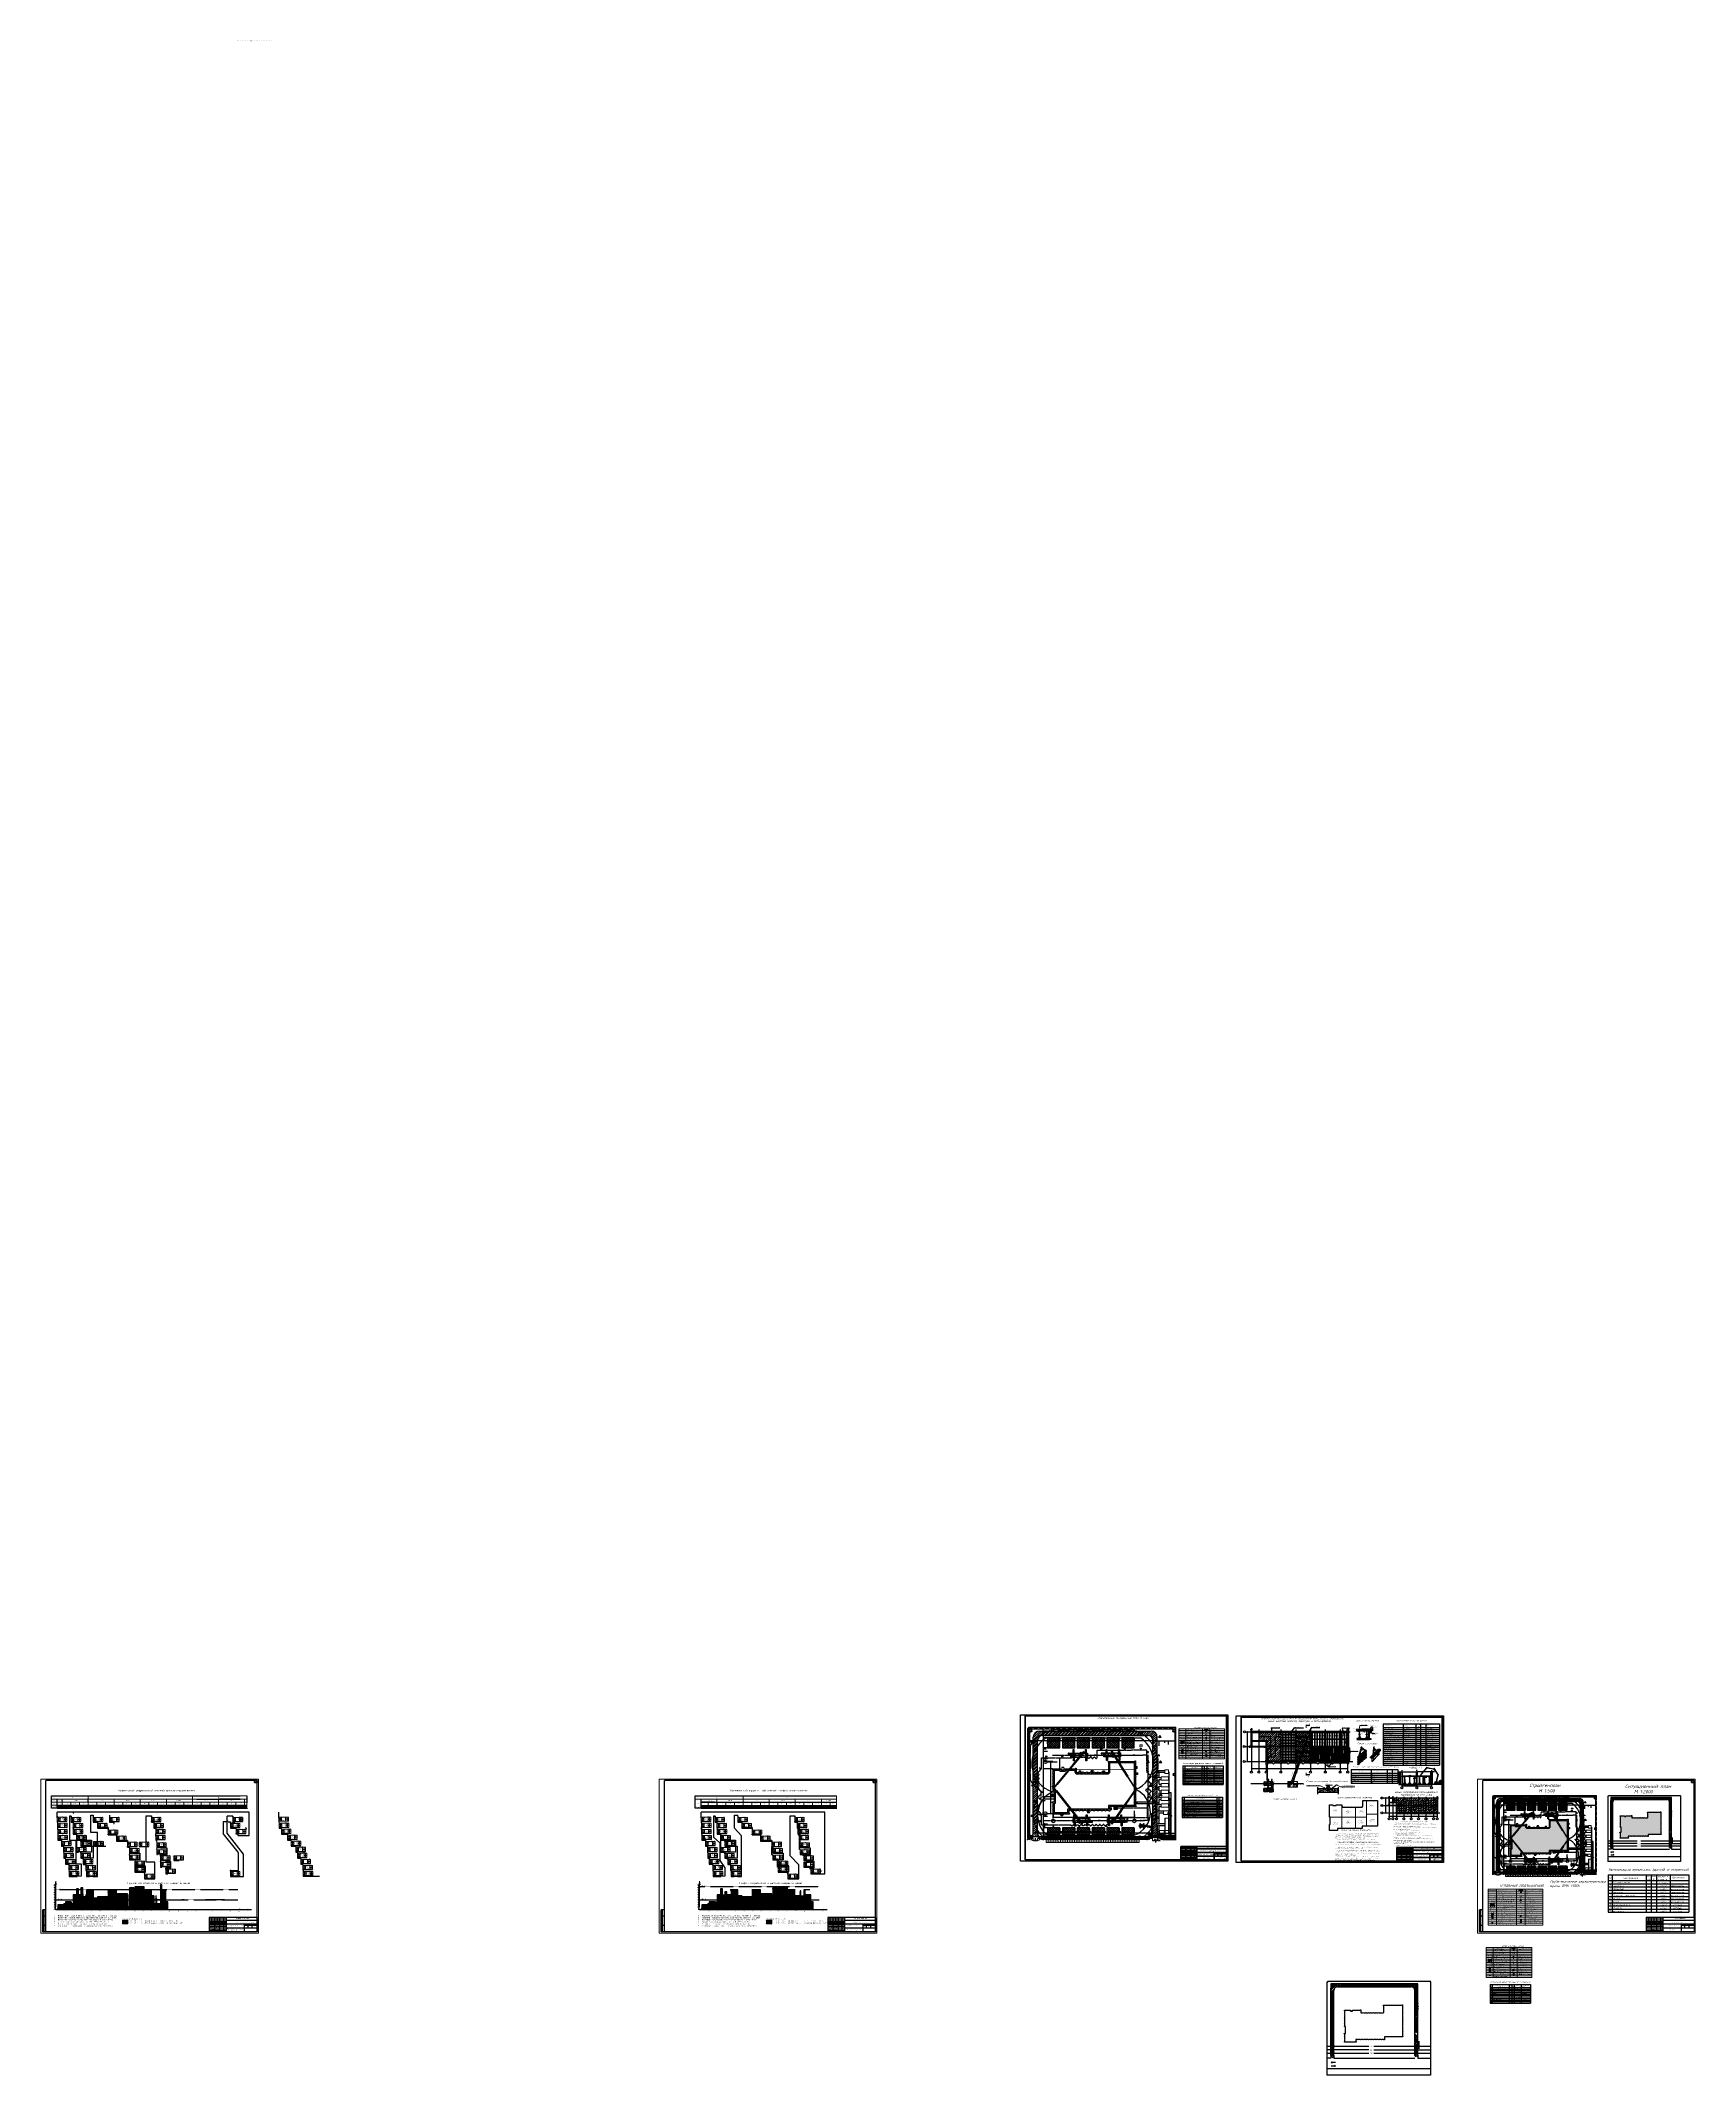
# Model space of a CAD drawing. Header units: millimetres. Extents: x -152693 to 518302, y -31658 to 793547.
import ezdxf

# ---------------------------------------------------------------- set-up
doc = ezdxf.new("R2010")
doc.units = ezdxf.units.MM
for name, pattern in [('ACAD_ISO02W100', [15, 12, -3]), ('ACAD_ISO03W100', [30, 12, -18]), ('DASHED', [7, 5, -2, 0]), ('K5LT_AXLED', [19.5, 15, -1.5, 1.5, -1.5]), ('K5LT_BASIC', [0]), ('K5LT_CHAIN_LINE_WITH_2_POINTS', [12, 4, -2, 1, -2, 1, -2]), ('K5LT_DASHED', [6, 4, -2]), ('K5LT_DASHED_REINFORCED', [6, 4, -2]), ('K5LT_REINFORCED', [0]), ('K5LT_THIN', [0]), ('K5LT_THIN_INCLUDED_TO_HATCHING', [0]), ('PS-HIDDEN1', [4, 3, -1]), ('PS-HIDDEN2', [6.5, 5, -1.5])]:
    doc.linetypes.add(name, pattern=pattern)
doc.layers.get('Defpoints').update_dxf_attribs({"color": 2})
for name, color, linetype, lineweight in [('0.25', 4, 'Continuous', 25), ('Несущие линии', 1, 'Continuous', 50), ('ОКНА', 3, 'Continuous', 15), ('СНОСКИ', 6, 'Continuous', 9), ('Текст', 42, 'Continuous', 30), ('Текстовый', 245, 'Continuous', 20), ('толстые', 3, 'Continuous', 40), ('тонкие', 6, 'Continuous', 18), ('№3', 215, 'Continuous', 50)]:
    doc.layers.add(name, color=color, linetype=linetype, lineweight=lineweight)
for name, color, linetype in [('1WALLB', 212, 'Continuous'), ('alseko', 30, 'Continuous'), ('NABEREJNAJA', 7, 'Continuous'), ('opalubka', 164, 'Continuous'), ('PDF _0', 7, 'Continuous'), ('PDF __pos', 7, 'Continuous'), ('PDF _Прожектора', 7, 'Continuous'), ('PDF _РАЗМЕР', 7, 'Continuous'), ('PDF _Размеры', 7, 'Continuous'), ('PDF _Текст', 7, 'Continuous'), ('Размерная', 5, 'Continuous'), ('Системный слой', 7, 'Continuous'), ('Системный слой VIEW1', 7, 'Continuous'), ('Слой 1', 7, 'Continuous')]:
    doc.layers.add(name, color=color, linetype=linetype)
doc.layers.add('PDF _ОС забор', color=7, linetype='Continuous', true_color=0x151de9)
doc.styles.add('GOST-2.304_Type-B_italic', font='')
doc.styles.add('isocpeur', font='isocpeur.ttf')
doc.styles.add('PDF Arial', font='arial.ttf')
doc.styles.add('PDF Arial Bold', font='arialbd.ttf')
doc.styles.add('PDF ISOCPEUR', font='isocpeur.ttf')
doc.styles.add('PDF ISOCPEUR Italic', font='isocpeui.ttf')
doc.styles.add('PDF Times New Roman Bold', font='timesbd.ttf')
doc.styles.get("Standard").update_dxf_attribs({"font": 'arial.ttf'})
doc.styles.add('Times_100', font='times.ttf', dxfattribs={"height": 250})
doc.styles.add('ГОСТ 300', font='isocpeur.ttf', dxfattribs={"height": 300})
doc.styles.add('ГОСТ 450', font='isocpeur.ttf', dxfattribs={"height": 450})
doc.styles.add('стиль1', font='isocpeur.ttf')
doc.styles.add('стиль4', font='isocpeui.ttf', dxfattribs={"height": 2.5})
doc.styles.get('GOST-2.304_Type-B_italic').set_extended_font_data('GOST Common', italic=True)
doc.linetypes.add('ограждение1', pattern='A,0.25,-0.1,[133,ltypeshp.shx,S=0.1,R=0,X=-0.1,Y=0],-0.1,1', length=1.45)
doc.dimstyles.new('Копия(3) ISO-25', dxfattribs={"dimtxt": 2, "dimasz": 2.5, "dimexe": 1.25, "dimexo": 0.3, "dimgap": 0.3, "dimtad": 1, "dimzin": 9, "dimtxsty": 'стиль4', "dimblk": 'OBLIQUE', "dimcen": 2.5, "dimdle": 1, "dimadec": 0, "dimazin": 0, "dimtfac": 1, "dimtmove": 0, "dimatfit": 3, "dimfxl": 1, "dimarcsym": 0})
picture_1 = doc.add_image_def('image1.png', size_in_pixel=(77, 108))
picture_2 = doc.add_image_def('image2.png', size_in_pixel=(127, 137))
pattern_1 = [(45, (-154862.54, 0), (-112.2532, 112.2532), [])]
pattern_2 = [(45, (106268.86, 0), (-112.2532, 112.2532), [])]
pattern_3 = [(45, (10326.85, 0), (-112.2532, 112.2532), [])]
pattern_4 = [(45, (298594.2, 536528.53), (-441.9417, 441.9417), []), (135, (298594.2, 536528.53), (-441.9417, -441.9417), [])]
pattern_5 = [(45, (-77411.33, 800593.8), (-441.94174, 441.94174), [])]
pattern_6 = [(45, (-77411.3, 800593.8), (-662.9126, 662.9126), []), (45, (-76969.4, 800593.8), (-662.9126, 662.9126), [])]
pattern_7 = [(45, (471839, 380676.3), (-309.3592, 309.3592), []), (135, (471839, 380676.3), (-309.3592, -309.3592), [])]
pattern_8 = [(45, (208635.1, 565522), (-309.35922, 309.35922), [])]
pattern_9 = [(45, (208635.1, 565522), (-464.0388, 464.0388), []), (45, (208944.47, 565522), (-464.0388, 464.0388), [])]
pattern_10 = [(45, (141450.96, 490251.03), (-309.35922, 309.35922), [])]
pattern_11 = [(45, (141450.96, 490251.03), (-464.0388, 464.0388), []), (45, (141760.3, 490251.03), (-464.0388, 464.0388), [])]
pattern_12 = [(0, (0, 0), (0, 6.985), [5.08, -1.905]), (90, (0, 0), (-6.985, 4e-16), [5.08, -1.905])]
pattern_13 = [(45, (323653, 420454.68), (-216.55145, 216.55145), [])]
pattern_14 = [(45, (323653, 420454.7), (-324.8272, 324.8272), []), (45, (323869.55, 420454.7), (-324.8272, 324.8272), [])]

# ---------------------------------------------------------------- blocks, each defined once
blk = doc.blocks.new('_Oblique')
at = {"color": 0, "linetype": 'ByBlock', "lineweight": -2}
blk.add_line((-0.5, -0.5), (0.5, 0.5), dxfattribs=at)
blk = doc.blocks.new('*D229')
at = {"color": 0, "lineweight": -2, "transparency": 16777216}
for p, q in [((336878, 101662), (336669, 101662)), ((336671, 95661), (336671, 101663)), ((336878, 95662), (336669, 95662))]:
    blk.add_line(p, q, dxfattribs=at)
at = {"layer": 'Defpoints', "color": 0, "transparency": 16777216}
for p in [(336671, 101662), (336878, 101662), (336878, 95662)]:
    blk.add_point(p, dxfattribs=at)
at = {"color": 0, "lineweight": -2, "transparency": 16777216, "xscale": 2.5, "yscale": 2.5, "zscale": 2.5}
for p, rotation in [((336671, 101662), 90), ((336671, 95662), 270)]:
    blk.add_blockref('_Oblique', p, dxfattribs=dict(at, rotation=rotation))
at = {"color": 0, "lineweight": 9, "transparency": 16777216, "insert": (336669, 98173), "char_height": 2.5, "attachment_point": 5, "rotation": 90, "style": 'стиль4'}
blk.add_mtext('6000', dxfattribs=at)
blk = doc.blocks.new('*D230')
at = {"color": 0, "lineweight": -2, "transparency": 16777216}
for p, q in [((336892, 107662), (336684, 107662)), ((336685, 101661), (336685, 107663)), ((336878, 101662), (336684, 101662))]:
    blk.add_line(p, q, dxfattribs=at)
at = {"layer": 'Defpoints', "color": 0, "transparency": 16777216}
for p in [(336685, 107662), (336893, 107662), (336878, 101662)]:
    blk.add_point(p, dxfattribs=at)
at = {"color": 0, "lineweight": -2, "transparency": 16777216, "xscale": 2.5, "yscale": 2.5, "zscale": 2.5}
for p, rotation in [((336685, 107662), 90), ((336685, 101662), 270)]:
    blk.add_blockref('_Oblique', p, dxfattribs=dict(at, rotation=rotation))
at = {"color": 0, "lineweight": 9, "transparency": 16777216, "insert": (336684, 104173), "char_height": 2.5, "attachment_point": 5, "rotation": 90, "style": 'стиль4'}
blk.add_mtext('6000', dxfattribs=at)
blk = doc.blocks.new('*D231')
at = {"color": 0, "lineweight": -2, "transparency": 16777216}
for p, q in [((338268, 92780), (341241, 92780)), ((338269, 93263), (338269, 92779)), ((341240, 93263), (341240, 92779))]:
    blk.add_line(p, q, dxfattribs=at)
at = {"layer": 'Defpoints', "color": 0, "transparency": 16777216}
for p in [(338269, 93264), (341240, 93264), (341240, 92780)]:
    blk.add_point(p, dxfattribs=at)
at = {"color": 0, "lineweight": -2, "transparency": 16777216, "xscale": 2.5, "yscale": 2.5, "zscale": 2.5, "rotation": 180}
blk.add_blockref('_Oblique', (338269, 92780), dxfattribs=at)
at = {"color": 0, "lineweight": -2, "transparency": 16777216, "xscale": 2.5, "yscale": 2.5, "zscale": 2.5}
blk.add_blockref('_Oblique', (341240, 92780), dxfattribs=at)
at = {"color": 0, "lineweight": 9, "transparency": 16777216, "insert": (339295, 92782), "char_height": 2.5, "attachment_point": 5, "style": 'стиль4'}
blk.add_mtext('3000', dxfattribs=at)
blk = doc.blocks.new('*D232')
at = {"color": 0, "lineweight": -2, "transparency": 16777216}
for p, q in [((341239, 92780), (344241, 92780)), ((341240, 93263), (341240, 92779)), ((344240, 93852), (344240, 92779))]:
    blk.add_line(p, q, dxfattribs=at)
at = {"layer": 'Defpoints', "color": 0, "transparency": 16777216}
for p in [(341240, 93264), (344240, 93853), (344240, 92780)]:
    blk.add_point(p, dxfattribs=at)
at = {"color": 0, "lineweight": -2, "transparency": 16777216, "xscale": 2.5, "yscale": 2.5, "zscale": 2.5, "rotation": 180}
blk.add_blockref('_Oblique', (341240, 92780), dxfattribs=at)
at = {"color": 0, "lineweight": -2, "transparency": 16777216, "xscale": 2.5, "yscale": 2.5, "zscale": 2.5}
blk.add_blockref('_Oblique', (344240, 92780), dxfattribs=at)
at = {"color": 0, "lineweight": 9, "transparency": 16777216, "insert": (342740, 92782), "char_height": 2.5, "attachment_point": 5, "style": 'стиль4'}
blk.add_mtext('3000', dxfattribs=at)
blk = doc.blocks.new('*D233')
at = {"color": 0, "lineweight": -2, "transparency": 16777216}
for p, q in [((344239, 92780), (350241, 92780)), ((344240, 93852), (344240, 92779)), ((350240, 93263), (350240, 92779))]:
    blk.add_line(p, q, dxfattribs=at)
at = {"layer": 'Defpoints', "color": 0, "transparency": 16777216}
for p in [(344240, 93853), (350240, 93264), (350240, 92780)]:
    blk.add_point(p, dxfattribs=at)
at = {"color": 0, "lineweight": -2, "transparency": 16777216, "xscale": 2.5, "yscale": 2.5, "zscale": 2.5, "rotation": 180}
blk.add_blockref('_Oblique', (344240, 92780), dxfattribs=at)
at = {"color": 0, "lineweight": -2, "transparency": 16777216, "xscale": 2.5, "yscale": 2.5, "zscale": 2.5}
blk.add_blockref('_Oblique', (350240, 92780), dxfattribs=at)
at = {"color": 0, "lineweight": 9, "transparency": 16777216, "insert": (346752, 92782), "char_height": 2.5, "attachment_point": 5, "style": 'стиль4'}
blk.add_mtext('6000', dxfattribs=at)
blk = doc.blocks.new('*D234')
at = {"color": 0, "lineweight": -2, "transparency": 16777216}
for p, q in [((350239, 92780), (356241, 92780)), ((350240, 93263), (350240, 92779)), ((356240, 93263), (356240, 92779))]:
    blk.add_line(p, q, dxfattribs=at)
at = {"layer": 'Defpoints', "color": 0, "transparency": 16777216}
for p in [(350240, 93264), (356240, 93264), (356240, 92780)]:
    blk.add_point(p, dxfattribs=at)
at = {"color": 0, "lineweight": -2, "transparency": 16777216, "xscale": 2.5, "yscale": 2.5, "zscale": 2.5, "rotation": 180}
blk.add_blockref('_Oblique', (350240, 92780), dxfattribs=at)
at = {"color": 0, "lineweight": -2, "transparency": 16777216, "xscale": 2.5, "yscale": 2.5, "zscale": 2.5}
blk.add_blockref('_Oblique', (356240, 92780), dxfattribs=at)
at = {"color": 0, "lineweight": 9, "transparency": 16777216, "insert": (352752, 92782), "char_height": 2.5, "attachment_point": 5, "style": 'стиль4'}
blk.add_mtext('6000', dxfattribs=at)
blk = doc.blocks.new('*D235')
at = {"color": 0, "lineweight": -2, "transparency": 16777216}
for p, q in [((356239, 92780), (362241, 92780)), ((356240, 93263), (356240, 92779)), ((362240, 93263), (362240, 92779))]:
    blk.add_line(p, q, dxfattribs=at)
at = {"layer": 'Defpoints', "color": 0, "transparency": 16777216}
for p in [(356240, 93264), (362240, 93264), (362240, 92780)]:
    blk.add_point(p, dxfattribs=at)
at = {"color": 0, "lineweight": -2, "transparency": 16777216, "xscale": 2.5, "yscale": 2.5, "zscale": 2.5, "rotation": 180}
blk.add_blockref('_Oblique', (356240, 92780), dxfattribs=at)
at = {"color": 0, "lineweight": -2, "transparency": 16777216, "xscale": 2.5, "yscale": 2.5, "zscale": 2.5}
blk.add_blockref('_Oblique', (362240, 92780), dxfattribs=at)
at = {"color": 0, "lineweight": 9, "transparency": 16777216, "insert": (358752, 92782), "char_height": 2.5, "attachment_point": 5, "style": 'стиль4'}
blk.add_mtext('6000', dxfattribs=at)
blk = doc.blocks.new('*D236')
at = {"color": 0, "lineweight": -2, "transparency": 16777216}
for p, q in [((362239, 92780), (368241, 92780)), ((362240, 93263), (362240, 92779)), ((368240, 93263), (368240, 92779))]:
    blk.add_line(p, q, dxfattribs=at)
at = {"layer": 'Defpoints', "color": 0, "transparency": 16777216}
for p in [(362240, 93264), (368240, 93264), (368240, 92780)]:
    blk.add_point(p, dxfattribs=at)
at = {"color": 0, "lineweight": -2, "transparency": 16777216, "xscale": 2.5, "yscale": 2.5, "zscale": 2.5, "rotation": 180}
blk.add_blockref('_Oblique', (362240, 92780), dxfattribs=at)
at = {"color": 0, "lineweight": -2, "transparency": 16777216, "xscale": 2.5, "yscale": 2.5, "zscale": 2.5}
blk.add_blockref('_Oblique', (368240, 92780), dxfattribs=at)
at = {"color": 0, "lineweight": 9, "transparency": 16777216, "insert": (364752, 92782), "char_height": 2.5, "attachment_point": 5, "style": 'стиль4'}
blk.add_mtext('6000', dxfattribs=at)
blk = doc.blocks.new('*D237')
at = {"color": 0, "lineweight": -2, "transparency": 16777216}
for p, q in [((368239, 92780), (374241, 92780)), ((368240, 93263), (368240, 92779)), ((374240, 93263), (374240, 92779))]:
    blk.add_line(p, q, dxfattribs=at)
at = {"layer": 'Defpoints', "color": 0, "transparency": 16777216}
for p in [(368240, 93264), (374240, 93264), (374240, 92780)]:
    blk.add_point(p, dxfattribs=at)
at = {"color": 0, "lineweight": -2, "transparency": 16777216, "xscale": 2.5, "yscale": 2.5, "zscale": 2.5, "rotation": 180}
blk.add_blockref('_Oblique', (368240, 92780), dxfattribs=at)
at = {"color": 0, "lineweight": -2, "transparency": 16777216, "xscale": 2.5, "yscale": 2.5, "zscale": 2.5}
blk.add_blockref('_Oblique', (374240, 92780), dxfattribs=at)
at = {"color": 0, "lineweight": 9, "transparency": 16777216, "insert": (370752, 92782), "char_height": 2.5, "attachment_point": 5, "style": 'стиль4'}
blk.add_mtext('6000', dxfattribs=at)
blk = doc.blocks.new('*D238')
at = {"color": 0, "lineweight": -2, "transparency": 16777216}
for p, q in [((374239, 92780), (377241, 92780)), ((374240, 93263), (374240, 92779)), ((377240, 92759), (377240, 92781))]:
    blk.add_line(p, q, dxfattribs=at)
at = {"layer": 'Defpoints', "color": 0, "transparency": 16777216}
for p in [(374240, 93264), (377240, 92780), (377240, 92759)]:
    blk.add_point(p, dxfattribs=at)
at = {"color": 0, "lineweight": -2, "transparency": 16777216, "xscale": 2.5, "yscale": 2.5, "zscale": 2.5, "rotation": 180}
blk.add_blockref('_Oblique', (374240, 92780), dxfattribs=at)
at = {"color": 0, "lineweight": -2, "transparency": 16777216, "xscale": 2.5, "yscale": 2.5, "zscale": 2.5}
blk.add_blockref('_Oblique', (377240, 92780), dxfattribs=at)
at = {"color": 0, "lineweight": 9, "transparency": 16777216, "insert": (375266, 92782), "char_height": 2.5, "attachment_point": 5, "style": 'стиль4'}
blk.add_mtext('3000', dxfattribs=at)
blk = doc.blocks.new('*D239')
at = {"color": 0, "lineweight": -2, "transparency": 16777216}
for p, q in [((399324, 85757), (405326, 85757)), ((399325, 87806), (399325, 85755)), ((405325, 87806), (405325, 85755))]:
    blk.add_line(p, q, dxfattribs=at)
at = {"layer": 'Defpoints', "color": 0, "transparency": 16777216}
for p in [(399325, 87806), (405325, 87806), (405325, 85757)]:
    blk.add_point(p, dxfattribs=at)
at = {"color": 0, "lineweight": -2, "transparency": 16777216, "xscale": 2.5, "yscale": 2.5, "zscale": 2.5, "rotation": 180}
blk.add_blockref('_Oblique', (399325, 85757), dxfattribs=at)
at = {"color": 0, "lineweight": -2, "transparency": 16777216, "xscale": 2.5, "yscale": 2.5, "zscale": 2.5}
blk.add_blockref('_Oblique', (405325, 85757), dxfattribs=at)
at = {"color": 0, "lineweight": 9, "transparency": 16777216, "insert": (402081, 85758), "char_height": 2.5, "attachment_point": 5, "style": 'стиль4'}
blk.add_mtext('6000', dxfattribs=at)
blk = doc.blocks.new('*D240')
at = {"color": 0, "lineweight": -2, "transparency": 16777216}
for p, q in [((405324, 85757), (411326, 85757)), ((405325, 87806), (405325, 85755)), ((411325, 87806), (411325, 85755))]:
    blk.add_line(p, q, dxfattribs=at)
at = {"layer": 'Defpoints', "color": 0, "transparency": 16777216}
for p in [(405325, 87806), (411325, 87806), (411325, 85757)]:
    blk.add_point(p, dxfattribs=at)
at = {"color": 0, "lineweight": -2, "transparency": 16777216, "xscale": 2.5, "yscale": 2.5, "zscale": 2.5, "rotation": 180}
blk.add_blockref('_Oblique', (405325, 85757), dxfattribs=at)
at = {"color": 0, "lineweight": -2, "transparency": 16777216, "xscale": 2.5, "yscale": 2.5, "zscale": 2.5}
blk.add_blockref('_Oblique', (411325, 85757), dxfattribs=at)
at = {"color": 0, "lineweight": 9, "transparency": 16777216, "insert": (408081, 85758), "char_height": 2.5, "attachment_point": 5, "style": 'стиль4'}
blk.add_mtext('6000', dxfattribs=at)
blk = doc.blocks.new('AUDIT_I_201116144923-1853')
at = {"layer": 'Слой 1', "color": 150, "linetype": 'K5LT_THIN'}
for p, q in [((119.7, 214.3), (104.7, 214.3)), ((112.9, 214.3), (112.2, 215.3)), ((112.2, 215.3), (119.7, 214.3)), ((119.7, 214.3), (112.2, 213.3)), ((112.2, 213.3), (112.9, 214.3))]:
    blk.add_line(p, q, dxfattribs=at)
at = {"layer": 'Слой 1'}
for points in [[(119.7, 214.3), (112.9, 214.3), (112.2, 215.3), (119.7, 214.3)], [(112.9, 214.3), (119.7, 214.3), (112.2, 213.3), (112.9, 214.3)]]:
    blk.add_solid(points, dxfattribs=at)
blk = doc.blocks.new('AUDIT_I_201116144923-1854')
at = {"layer": 'Слой 1', "color": 150, "linetype": 'K5LT_THIN'}
for p, q in [((126.2, 184.9), (125.2, 192.4)), ((125.2, 192.4), (126.2, 191.7)), ((126.2, 184.9), (126.2, 199.9)), ((126.2, 191.7), (127.1, 192.4)), ((127.1, 192.4), (126.2, 184.9))]:
    blk.add_line(p, q, dxfattribs=at)
at = {"layer": 'Слой 1'}
for points in [[(126.2, 184.9), (126.2, 191.7), (125.2, 192.4), (126.2, 184.9)], [(126.2, 184.9), (127.1, 192.4), (126.2, 191.7), (126.2, 184.9)]]:
    blk.add_solid(points, dxfattribs=at)
blk = doc.blocks.new('AUDIT_I_201116144923-1855')
at = {"layer": 'Слой 1', "color": 150, "linetype": 'K5LT_THIN'}
for p, q in [((135, 193.2), (136, 200.7)), ((136, 193.9), (135, 193.2)), ((136, 200.7), (137, 193.2)), ((136, 200.7), (136, 185.7)), ((137, 193.2), (136, 193.9))]:
    blk.add_line(p, q, dxfattribs=at)
at = {"layer": 'Слой 1'}
for points in [[(136, 193.9), (136, 200.7), (135, 193.2), (136, 193.9)], [(137, 193.2), (136, 200.7), (136, 193.9), (137, 193.2)]]:
    blk.add_solid(points, dxfattribs=at)
blk = doc.blocks.new('AUDIT_I_201116144923-1856')
at = {"layer": 'Слой 1', "color": 150, "linetype": 'K5LT_THIN'}
for p, q in [((145.9, 184.9), (144.9, 192.4)), ((144.9, 192.4), (145.9, 191.7)), ((145.9, 184.9), (145.9, 199.9)), ((145.9, 191.7), (146.9, 192.4)), ((146.9, 192.4), (145.9, 184.9))]:
    blk.add_line(p, q, dxfattribs=at)
at = {"layer": 'Слой 1'}
for points in [[(145.9, 184.9), (145.9, 191.7), (144.9, 192.4), (145.9, 184.9)], [(145.9, 184.9), (146.9, 192.4), (145.9, 191.7), (145.9, 184.9)]]:
    blk.add_solid(points, dxfattribs=at)
blk = doc.blocks.new('AUDIT_I_201116144923-1857')
at = {"layer": 'Слой 1', "color": 150, "linetype": 'K5LT_THIN'}
for p, q in [((154.8, 193.2), (155.8, 200.7)), ((155.8, 193.9), (154.8, 193.2)), ((155.8, 200.7), (156.7, 193.2)), ((155.8, 200.7), (155.8, 185.7)), ((156.7, 193.2), (155.8, 193.9))]:
    blk.add_line(p, q, dxfattribs=at)
at = {"layer": 'Слой 1'}
for points in [[(155.8, 193.9), (155.8, 200.7), (154.8, 193.2), (155.8, 193.9)], [(156.7, 193.2), (155.8, 200.7), (155.8, 193.9), (156.7, 193.2)]]:
    blk.add_solid(points, dxfattribs=at)
blk = doc.blocks.new('AUDIT_I_201116144923-1858')
at = {"layer": 'Слой 1', "color": 150, "linetype": 'K5LT_THIN'}
for p, q in [((165.6, 184.9), (164.6, 192.4)), ((164.6, 192.4), (165.6, 191.7)), ((165.6, 184.9), (165.6, 199.9)), ((165.6, 191.7), (166.6, 192.4)), ((166.6, 192.4), (165.6, 184.9))]:
    blk.add_line(p, q, dxfattribs=at)
at = {"layer": 'Слой 1'}
for points in [[(165.6, 184.9), (165.6, 191.7), (164.6, 192.4), (165.6, 184.9)], [(165.6, 184.9), (166.6, 192.4), (165.6, 191.7), (165.6, 184.9)]]:
    blk.add_solid(points, dxfattribs=at)
blk = doc.blocks.new('AUDIT_I_201116144923-1859')
at = {"layer": 'Слой 1', "color": 150, "linetype": 'K5LT_THIN'}
for p, q in [((174.9, 193.2), (175.9, 200.7)), ((175.9, 193.9), (174.9, 193.2)), ((175.9, 200.7), (176.9, 193.2)), ((175.9, 200.7), (175.9, 185.7)), ((176.9, 193.2), (175.9, 193.9))]:
    blk.add_line(p, q, dxfattribs=at)
at = {"layer": 'Слой 1'}
for points in [[(175.9, 193.9), (175.9, 200.7), (174.9, 193.2), (175.9, 193.9)], [(176.9, 193.2), (175.9, 200.7), (175.9, 193.9), (176.9, 193.2)]]:
    blk.add_solid(points, dxfattribs=at)
blk = doc.blocks.new('AUDIT_I_201116144923-1860')
at = {"layer": 'Слой 1', "color": 150, "linetype": 'K5LT_THIN'}
for p, q in [((185.8, 184.9), (184.8, 192.4)), ((184.8, 192.4), (185.8, 191.7)), ((185.8, 184.9), (185.8, 199.9)), ((185.8, 191.7), (186.7, 192.4)), ((186.7, 192.4), (185.8, 184.9))]:
    blk.add_line(p, q, dxfattribs=at)
at = {"layer": 'Слой 1'}
for points in [[(185.8, 184.9), (185.8, 191.7), (184.8, 192.4), (185.8, 184.9)], [(185.8, 184.9), (186.7, 192.4), (185.8, 191.7), (185.8, 184.9)]]:
    blk.add_solid(points, dxfattribs=at)
blk = doc.blocks.new('AUDIT_I_201116144923-1861')
at = {"layer": 'Слой 1', "color": 150, "linetype": 'K5LT_THIN'}
for p, q in [((194.6, 193.2), (195.6, 200.7)), ((195.6, 193.9), (194.6, 193.2)), ((195.6, 200.7), (196.6, 193.2)), ((195.6, 200.7), (195.6, 185.7)), ((196.6, 193.2), (195.6, 193.9))]:
    blk.add_line(p, q, dxfattribs=at)
at = {"layer": 'Слой 1'}
for points in [[(195.6, 193.9), (195.6, 200.7), (194.6, 193.2), (195.6, 193.9)], [(196.6, 193.2), (195.6, 200.7), (195.6, 193.9), (196.6, 193.2)]]:
    blk.add_solid(points, dxfattribs=at)
blk = doc.blocks.new('AUDIT_I_201116144923-1862')
at = {"layer": 'Слой 1', "color": 150, "linetype": 'K5LT_THIN'}
for p, q in [((205.9, 184.9), (204.9, 192.4)), ((204.9, 192.4), (205.9, 191.7)), ((205.9, 184.9), (205.9, 199.9)), ((205.9, 191.7), (206.9, 192.4)), ((206.9, 192.4), (205.9, 184.9))]:
    blk.add_line(p, q, dxfattribs=at)
at = {"layer": 'Слой 1'}
for points in [[(205.9, 184.9), (205.9, 191.7), (204.9, 192.4), (205.9, 184.9)], [(205.9, 184.9), (206.9, 192.4), (205.9, 191.7), (205.9, 184.9)]]:
    blk.add_solid(points, dxfattribs=at)
blk = doc.blocks.new('AUDIT_I_201116144923-1863')
at = {"layer": 'Слой 1', "color": 150, "linetype": 'K5LT_THIN'}
for p, q in [((215.2, 193.2), (216.2, 200.7)), ((216.2, 193.9), (215.2, 193.2)), ((216.2, 200.7), (217.1, 193.2)), ((216.2, 200.7), (216.2, 185.7)), ((217.1, 193.2), (216.2, 193.9))]:
    blk.add_line(p, q, dxfattribs=at)
at = {"layer": 'Слой 1'}
for points in [[(216.2, 193.9), (216.2, 200.7), (215.2, 193.2), (216.2, 193.9)], [(217.1, 193.2), (216.2, 200.7), (216.2, 193.9), (217.1, 193.2)]]:
    blk.add_solid(points, dxfattribs=at)
blk = doc.blocks.new('AUDIT_I_201116144923-1864')
at = {"layer": 'Слой 1', "color": 150, "linetype": 'K5LT_THIN'}
for p, q in [((226, 184.9), (225, 192.4)), ((225, 192.4), (226, 191.7)), ((226, 184.9), (226, 199.9)), ((226, 191.7), (227, 192.4)), ((227, 192.4), (226, 184.9))]:
    blk.add_line(p, q, dxfattribs=at)
at = {"layer": 'Слой 1'}
for points in [[(226, 184.9), (226, 191.7), (225, 192.4), (226, 184.9)], [(226, 184.9), (227, 192.4), (226, 191.7), (226, 184.9)]]:
    blk.add_solid(points, dxfattribs=at)
blk = doc.blocks.new('AUDIT_I_201116144923-1865')
at = {"layer": 'Слой 1', "color": 150, "linetype": 'K5LT_THIN'}
for p, q in [((234.9, 193.2), (235.9, 200.7)), ((235.9, 193.9), (234.9, 193.2)), ((235.9, 200.7), (236.9, 193.2)), ((235.9, 200.7), (235.9, 185.7)), ((236.9, 193.2), (235.9, 193.9))]:
    blk.add_line(p, q, dxfattribs=at)
at = {"layer": 'Слой 1'}
for points in [[(235.9, 193.9), (235.9, 200.7), (234.9, 193.2), (235.9, 193.9)], [(236.9, 193.2), (235.9, 200.7), (235.9, 193.9), (236.9, 193.2)]]:
    blk.add_solid(points, dxfattribs=at)
blk = doc.blocks.new('AUDIT_I_201116144923-1866')
at = {"layer": 'Слой 1', "color": 150, "linetype": 'K5LT_THIN'}
for p, q in [((246.2, 184.9), (245.2, 192.4)), ((245.2, 192.4), (246.2, 191.7)), ((246.2, 184.9), (246.2, 199.9)), ((246.2, 191.7), (247.1, 192.4)), ((247.1, 192.4), (246.2, 184.9))]:
    blk.add_line(p, q, dxfattribs=at)
at = {"layer": 'Слой 1'}
for points in [[(246.2, 184.9), (246.2, 191.7), (245.2, 192.4), (246.2, 184.9)], [(246.2, 184.9), (247.1, 192.4), (246.2, 191.7), (246.2, 184.9)]]:
    blk.add_solid(points, dxfattribs=at)
blk = doc.blocks.new('AUDIT_I_201116144923-1867')
at = {"layer": 'Слой 1', "color": 150, "linetype": 'K5LT_THIN'}
for p, q in [((255.4, 193.2), (256.4, 200.7)), ((256.4, 193.9), (255.4, 193.2)), ((256.4, 200.7), (257.4, 193.2)), ((256.4, 200.7), (256.4, 185.7)), ((257.4, 193.2), (256.4, 193.9))]:
    blk.add_line(p, q, dxfattribs=at)
at = {"layer": 'Слой 1'}
for points in [[(256.4, 193.9), (256.4, 200.7), (255.4, 193.2), (256.4, 193.9)], [(257.4, 193.2), (256.4, 200.7), (256.4, 193.9), (257.4, 193.2)]]:
    blk.add_solid(points, dxfattribs=at)
blk = doc.blocks.new('AUDIT_I_201116144923-1868')
at = {"layer": 'Слой 1', "color": 150, "linetype": 'K5LT_THIN'}
for p, q in [((265.9, 184.9), (264.9, 192.4)), ((264.9, 192.4), (265.9, 191.7)), ((265.9, 184.9), (265.9, 199.9)), ((265.9, 191.7), (266.9, 192.4)), ((266.9, 192.4), (265.9, 184.9))]:
    blk.add_line(p, q, dxfattribs=at)
at = {"layer": 'Слой 1'}
for points in [[(265.9, 184.9), (265.9, 191.7), (264.9, 192.4), (265.9, 184.9)], [(265.9, 184.9), (266.9, 192.4), (265.9, 191.7), (265.9, 184.9)]]:
    blk.add_solid(points, dxfattribs=at)
blk = doc.blocks.new('AUDIT_I_201116144923-1869')
at = {"layer": 'Слой 1', "color": 150, "linetype": 'K5LT_THIN'}
for p, q in [((275.2, 193.2), (276.2, 200.7)), ((276.2, 193.9), (275.2, 193.2)), ((276.2, 200.7), (277.1, 193.2)), ((276.2, 200.7), (276.2, 185.7)), ((277.1, 193.2), (276.2, 193.9))]:
    blk.add_line(p, q, dxfattribs=at)
at = {"layer": 'Слой 1'}
for points in [[(276.2, 193.9), (276.2, 200.7), (275.2, 193.2), (276.2, 193.9)], [(277.1, 193.2), (276.2, 200.7), (276.2, 193.9), (277.1, 193.2)]]:
    blk.add_solid(points, dxfattribs=at)
blk = doc.blocks.new('*D241')
at = {"color": 0, "lineweight": -2, "transparency": 16777216}
for p, q in [((392973, 77817), (392765, 77817)), ((392973, 74817), (392765, 74817)), ((392766, 74816), (392766, 77818))]:
    blk.add_line(p, q, dxfattribs=at)
at = {"layer": 'Defpoints', "color": 0, "transparency": 16777216}
for p in [(392766, 77817), (392974, 77817), (392974, 74817)]:
    blk.add_point(p, dxfattribs=at)
at = {"color": 0, "lineweight": -2, "transparency": 16777216, "xscale": 2.5, "yscale": 2.5, "zscale": 2.5}
for p, rotation in [((392766, 77817), 90), ((392766, 74817), 270)]:
    blk.add_blockref('_Oblique', p, dxfattribs=dict(at, rotation=rotation))
at = {"color": 0, "lineweight": 9, "transparency": 16777216, "insert": (392765, 75829), "char_height": 2.5, "attachment_point": 5, "rotation": 90, "style": 'стиль4'}
blk.add_mtext('6000', dxfattribs=at)
blk = doc.blocks.new('*D242')
at = {"color": 0, "lineweight": -2, "transparency": 16777216}
for p, q in [((392973, 80817), (392765, 80817)), ((392973, 77817), (392765, 77817)), ((392766, 77816), (392766, 80818))]:
    blk.add_line(p, q, dxfattribs=at)
at = {"layer": 'Defpoints', "color": 0, "transparency": 16777216}
for p in [(392766, 80817), (392974, 80817), (392974, 77817)]:
    blk.add_point(p, dxfattribs=at)
at = {"color": 0, "lineweight": -2, "transparency": 16777216, "xscale": 2.5, "yscale": 2.5, "zscale": 2.5}
for p, rotation in [((392766, 80817), 90), ((392766, 77817), 270)]:
    blk.add_blockref('_Oblique', p, dxfattribs=dict(at, rotation=rotation))
at = {"color": 0, "lineweight": 9, "transparency": 16777216, "insert": (392765, 78829), "char_height": 2.5, "attachment_point": 5, "rotation": 90, "style": 'стиль4'}
blk.add_mtext('6000', dxfattribs=at)
blk = doc.blocks.new('*D243')
at = {"color": 0, "lineweight": -2, "transparency": 16777216}
for p, q in [((394103, 73436), (395591, 73436)), ((394104, 73229), (394104, 73438)), ((395590, 73229), (395590, 73438))]:
    blk.add_line(p, q, dxfattribs=at)
at = {"layer": 'Defpoints', "color": 0, "transparency": 16777216}
for p in [(394104, 73229), (395590, 73436), (395590, 73229)]:
    blk.add_point(p, dxfattribs=at)
at = {"color": 0, "lineweight": -2, "transparency": 16777216, "xscale": 2.5, "yscale": 2.5, "zscale": 2.5, "rotation": 180}
blk.add_blockref('_Oblique', (394104, 73436), dxfattribs=at)
at = {"color": 0, "lineweight": -2, "transparency": 16777216, "xscale": 2.5, "yscale": 2.5, "zscale": 2.5}
blk.add_blockref('_Oblique', (395590, 73436), dxfattribs=at)
at = {"color": 0, "lineweight": 9, "transparency": 16777216, "insert": (394847, 73438), "char_height": 2.5, "attachment_point": 5, "style": 'стиль4'}
blk.add_mtext('3000', dxfattribs=at)
blk = doc.blocks.new('*D244')
at = {"color": 0, "lineweight": -2, "transparency": 16777216}
for p, q in [((395589, 73436), (397091, 73436)), ((395590, 73229), (395590, 73438)), ((397090, 73229), (397090, 73438))]:
    blk.add_line(p, q, dxfattribs=at)
at = {"layer": 'Defpoints', "color": 0, "transparency": 16777216}
for p in [(395590, 73229), (397090, 73436), (397090, 73229)]:
    blk.add_point(p, dxfattribs=at)
at = {"color": 0, "lineweight": -2, "transparency": 16777216, "xscale": 2.5, "yscale": 2.5, "zscale": 2.5, "rotation": 180}
blk.add_blockref('_Oblique', (395590, 73436), dxfattribs=at)
at = {"color": 0, "lineweight": -2, "transparency": 16777216, "xscale": 2.5, "yscale": 2.5, "zscale": 2.5}
blk.add_blockref('_Oblique', (397090, 73436), dxfattribs=at)
at = {"color": 0, "lineweight": 9, "transparency": 16777216, "insert": (396340, 73438), "char_height": 2.5, "attachment_point": 5, "style": 'стиль4'}
blk.add_mtext('3000', dxfattribs=at)
blk = doc.blocks.new('*D245')
at = {"color": 0, "lineweight": -2, "transparency": 16777216}
for p, q in [((397089, 73436), (400091, 73436)), ((397090, 73229), (397090, 73438)), ((400090, 73229), (400090, 73438))]:
    blk.add_line(p, q, dxfattribs=at)
at = {"layer": 'Defpoints', "color": 0, "transparency": 16777216}
for p in [(397090, 73229), (400090, 73436), (400090, 73229)]:
    blk.add_point(p, dxfattribs=at)
at = {"color": 0, "lineweight": -2, "transparency": 16777216, "xscale": 2.5, "yscale": 2.5, "zscale": 2.5, "rotation": 180}
blk.add_blockref('_Oblique', (397090, 73436), dxfattribs=at)
at = {"color": 0, "lineweight": -2, "transparency": 16777216, "xscale": 2.5, "yscale": 2.5, "zscale": 2.5}
blk.add_blockref('_Oblique', (400090, 73436), dxfattribs=at)
at = {"color": 0, "lineweight": 9, "transparency": 16777216, "insert": (398102, 73438), "char_height": 2.5, "attachment_point": 5, "style": 'стиль4'}
blk.add_mtext('6000', dxfattribs=at)
blk = doc.blocks.new('*D246')
at = {"color": 0, "lineweight": -2, "transparency": 16777216}
for p, q in [((400089, 73436), (403091, 73436)), ((400090, 73229), (400090, 73438)), ((403090, 73229), (403090, 73438))]:
    blk.add_line(p, q, dxfattribs=at)
at = {"layer": 'Defpoints', "color": 0, "transparency": 16777216}
for p in [(400090, 73229), (403090, 73436), (403090, 73229)]:
    blk.add_point(p, dxfattribs=at)
at = {"color": 0, "lineweight": -2, "transparency": 16777216, "xscale": 2.5, "yscale": 2.5, "zscale": 2.5, "rotation": 180}
blk.add_blockref('_Oblique', (400090, 73436), dxfattribs=at)
at = {"color": 0, "lineweight": -2, "transparency": 16777216, "xscale": 2.5, "yscale": 2.5, "zscale": 2.5}
blk.add_blockref('_Oblique', (403090, 73436), dxfattribs=at)
at = {"color": 0, "lineweight": 9, "transparency": 16777216, "insert": (401102, 73438), "char_height": 2.5, "attachment_point": 5, "style": 'стиль4'}
blk.add_mtext('6000', dxfattribs=at)
blk = doc.blocks.new('*D247')
at = {"color": 0, "lineweight": -2, "transparency": 16777216}
for p, q in [((403089, 73436), (406091, 73436)), ((403090, 73229), (403090, 73438)), ((406090, 73229), (406090, 73438))]:
    blk.add_line(p, q, dxfattribs=at)
at = {"layer": 'Defpoints', "color": 0, "transparency": 16777216}
for p in [(403090, 73229), (406090, 73436), (406090, 73229)]:
    blk.add_point(p, dxfattribs=at)
at = {"color": 0, "lineweight": -2, "transparency": 16777216, "xscale": 2.5, "yscale": 2.5, "zscale": 2.5, "rotation": 180}
blk.add_blockref('_Oblique', (403090, 73436), dxfattribs=at)
at = {"color": 0, "lineweight": -2, "transparency": 16777216, "xscale": 2.5, "yscale": 2.5, "zscale": 2.5}
blk.add_blockref('_Oblique', (406090, 73436), dxfattribs=at)
at = {"color": 0, "lineweight": 9, "transparency": 16777216, "insert": (404102, 73438), "char_height": 2.5, "attachment_point": 5, "style": 'стиль4'}
blk.add_mtext('6000', dxfattribs=at)
blk = doc.blocks.new('*D248')
at = {"color": 0, "lineweight": -2, "transparency": 16777216}
for p, q in [((406089, 73436), (409091, 73436)), ((406090, 73229), (406090, 73438)), ((409090, 73229), (409090, 73438))]:
    blk.add_line(p, q, dxfattribs=at)
at = {"layer": 'Defpoints', "color": 0, "transparency": 16777216}
for p in [(406090, 73229), (409090, 73436), (409090, 73229)]:
    blk.add_point(p, dxfattribs=at)
at = {"color": 0, "lineweight": -2, "transparency": 16777216, "xscale": 2.5, "yscale": 2.5, "zscale": 2.5, "rotation": 180}
blk.add_blockref('_Oblique', (406090, 73436), dxfattribs=at)
at = {"color": 0, "lineweight": -2, "transparency": 16777216, "xscale": 2.5, "yscale": 2.5, "zscale": 2.5}
blk.add_blockref('_Oblique', (409090, 73436), dxfattribs=at)
at = {"color": 0, "lineweight": 9, "transparency": 16777216, "insert": (407102, 73438), "char_height": 2.5, "attachment_point": 5, "style": 'стиль4'}
blk.add_mtext('6000', dxfattribs=at)
blk = doc.blocks.new('*D249')
at = {"color": 0, "lineweight": -2, "transparency": 16777216}
for p, q in [((409089, 73436), (412091, 73436)), ((409090, 73229), (409090, 73438)), ((412090, 73229), (412090, 73438))]:
    blk.add_line(p, q, dxfattribs=at)
at = {"layer": 'Defpoints', "color": 0, "transparency": 16777216}
for p in [(409090, 73229), (412090, 73436), (412090, 73229)]:
    blk.add_point(p, dxfattribs=at)
at = {"color": 0, "lineweight": -2, "transparency": 16777216, "xscale": 2.5, "yscale": 2.5, "zscale": 2.5, "rotation": 180}
blk.add_blockref('_Oblique', (409090, 73436), dxfattribs=at)
at = {"color": 0, "lineweight": -2, "transparency": 16777216, "xscale": 2.5, "yscale": 2.5, "zscale": 2.5}
blk.add_blockref('_Oblique', (412090, 73436), dxfattribs=at)
at = {"color": 0, "lineweight": 9, "transparency": 16777216, "insert": (410102, 73438), "char_height": 2.5, "attachment_point": 5, "style": 'стиль4'}
blk.add_mtext('6000', dxfattribs=at)
blk = doc.blocks.new('*D250')
at = {"color": 0, "lineweight": -2, "transparency": 16777216}
for p, q in [((412089, 73436), (413591, 73436)), ((412090, 73229), (412090, 73438)), ((413590, 73229), (413590, 73438))]:
    blk.add_line(p, q, dxfattribs=at)
at = {"layer": 'Defpoints', "color": 0, "transparency": 16777216}
for p in [(412090, 73229), (413590, 73436), (413590, 73229)]:
    blk.add_point(p, dxfattribs=at)
at = {"color": 0, "lineweight": -2, "transparency": 16777216, "xscale": 2.5, "yscale": 2.5, "zscale": 2.5, "rotation": 180}
blk.add_blockref('_Oblique', (412090, 73436), dxfattribs=at)
at = {"color": 0, "lineweight": -2, "transparency": 16777216, "xscale": 2.5, "yscale": 2.5, "zscale": 2.5}
blk.add_blockref('_Oblique', (413590, 73436), dxfattribs=at)
at = {"color": 0, "lineweight": 9, "transparency": 16777216, "insert": (412840, 73438), "char_height": 2.5, "attachment_point": 5, "style": 'стиль4'}
blk.add_mtext('3000', dxfattribs=at)
blk = doc.blocks.new('AUDIT_I_201116144923-1881')
at = {"layer": 'Слой 1', "color": 150, "linetype": 'K5LT_THIN'}
for p, q in [((509.3, 536.1), (512.9, 536.1)), ((512.9, 536.1), (513.7, 532.8)), ((513.7, 532.8), (514.9, 539.4)), ((515.8, 536.1), (514.9, 539.4)), ((519.4, 536.1), (515.8, 536.1))]:
    blk.add_line(p, q, dxfattribs=at)
blk = doc.blocks.new('AUDIT_I_201116144923-1882')
at = {"layer": 'Слой 1', "color": 150, "linetype": 'K5LT_THIN'}
for p, q in [((180.6, 394.8), (184.2, 394.8)), ((184.2, 394.8), (185.1, 391.5)), ((185.1, 391.5), (186.3, 398.1)), ((187.2, 394.8), (186.3, 398.1)), ((190.7, 394.8), (187.2, 394.8))]:
    blk.add_line(p, q, dxfattribs=at)
blk = doc.blocks.new('AUDIT_I_201116144923-1883')
at = {"layer": 'Слой 1', "color": 150, "linetype": 'K5LT_THIN'}
for p, q in [((117.8, 536), (121.4, 536)), ((121.4, 536), (122.2, 532.7)), ((122.2, 532.7), (123.4, 539.3)), ((124.3, 536), (123.4, 539.3)), ((127.9, 536), (124.3, 536))]:
    blk.add_line(p, q, dxfattribs=at)
blk = doc.blocks.new('AUDIT_I_201116144923-1884')
at = {"layer": 'Слой 1', "color": 150, "linetype": 'K5LT_THIN'}
for p, q in [((116.5, 467.5), (113.2, 466.7)), ((119.8, 465.5), (113.2, 466.7)), ((116.5, 471.1), (116.5, 467.5)), ((116.5, 464.6), (119.8, 465.5)), ((116.5, 461), (116.5, 464.6))]:
    blk.add_line(p, q, dxfattribs=at)
blk = doc.blocks.new('AUDIT_I_201116144923-1885')
at = {"layer": 'Слой 1', "color": 150, "linetype": 'K5LT_THIN'}
for p, q in [((82.7, 194.4), (81.1, 194)), ((84.4, 193.4), (81.1, 194)), ((82.7, 196.2), (82.7, 194.4)), ((82.7, 193), (84.4, 193.4)), ((82.7, 191.2), (82.7, 193))]:
    blk.add_line(p, q, dxfattribs=at)
blk = doc.blocks.new('AUDIT_I_201116144923-1886')
at = {"layer": 'Слой 1', "color": 150, "linetype": 'K5LT_THIN'}
for p, q in [((114.8, 158.1), (116.6, 158.1)), ((116.6, 158.1), (117, 156.4)), ((117, 156.4), (117.6, 159.7)), ((118, 158.1), (117.6, 159.7)), ((119.8, 158.1), (118, 158.1))]:
    blk.add_line(p, q, dxfattribs=at)
blk = doc.blocks.new('AUDIT_I_201116144923-1887')
at = {"layer": 'Слой 1', "color": 150, "linetype": 'K5LT_THIN'}
for p, q in [((279.1, 228.7), (280.9, 228.7)), ((280.9, 228.7), (281.3, 227.1)), ((281.3, 227.1), (281.9, 230.4)), ((282.4, 228.7), (281.9, 230.4)), ((284.2, 228.7), (282.4, 228.7))]:
    blk.add_line(p, q, dxfattribs=at)
blk = doc.blocks.new('AUDIT_I_201116144923-1888')
at = {"layer": 'Слой 1', "color": 150, "linetype": 'K5LT_THIN'}
for p, q in [((83.4, 228.7), (85.2, 228.7)), ((85.2, 228.7), (85.6, 227)), ((85.6, 227), (86.2, 230.3)), ((86.6, 228.7), (86.2, 230.3)), ((88.4, 228.7), (86.6, 228.7))]:
    blk.add_line(p, q, dxfattribs=at)
blk = doc.blocks.new('AUDIT_I_201116144923-1889')
at = {"layer": 'Слой 1', "color": 150, "linetype": 'K5LT_THIN'}
for p, q in [((98.5, 228.7), (100.3, 228.7)), ((100.3, 228.7), (100.7, 227)), ((100.7, 227), (101.3, 230.3)), ((101.7, 228.7), (101.3, 230.3)), ((103.5, 228.7), (101.7, 228.7))]:
    blk.add_line(p, q, dxfattribs=at)
blk = doc.blocks.new('*U197')
at = {"layer": 'opalubka'}
for points in [[(-121, 1550), (99, 1550), (99, 1195), (-121, 1195), (-121, 1550)], [(-67, 310), (-67, -1020)], [(-67, 310), (45, 310)], [(-48, 1195), (-48, 310)], [(25, 1195), (25, 310)], [(45, 310), (45, -1550)], [(45, -890), (-525, -1550), (45, -1029)], [(-67, -1132), (-67, -1550)], [(45, -890), (525, -1550), (45, -1029)]]:
    blk.add_lwpolyline(points, dxfattribs=at)
blk = doc.blocks.new('*U198')
at = {"color": 0, "linetype": 'ByBlock', "lineweight": -2}
for p in [(0, 0), (2000, 0), (4000, 0)]:
    blk.add_blockref('*U197', p, dxfattribs=at)
blk = doc.blocks.new('*U199')
at = {"layer": 'opalubka'}
for points in [[(-121, 1550), (99, 1550), (99, 1195), (-121, 1195), (-121, 1550)], [(-67, 310), (-67, -1020)], [(-67, 310), (45, 310)], [(-48, 1195), (-48, 310)], [(25, 1195), (25, 310)], [(45, 310), (45, -1550)], [(45, -890), (-525, -1550), (45, -1029)], [(-67, -1132), (-67, -1550)], [(45, -890), (525, -1550), (45, -1029)]]:
    blk.add_lwpolyline(points, dxfattribs=at)
blk = doc.blocks.new('*U200')
at = {"color": 0, "linetype": 'ByBlock', "lineweight": -2}
for p in [(0, 0), (2000, 0), (4000, 0)]:
    blk.add_blockref('*U199', p, dxfattribs=at)
blk = doc.blocks.new('*U201')
at = {"layer": 'opalubka'}
blk.add_lwpolyline([(-1500, -500), (1500, -500), (1500, 500), (-1500, 500), (-1500, -500)], dxfattribs=at)
at = {"layer": 'opalubka', "insert": (-330, 197), "char_height": 250, "width": 1201.04, "attachment_point": 1, "style": 'Times_100'}
blk.add_mtext('{\\fTimes New Roman|b0|i0|c204|p18;Щ1}', dxfattribs=at)
blk = doc.blocks.new('*U202')
at = {"color": 0, "linetype": 'ByBlock', "lineweight": -2}
for p in [(0, 14000), (0, 13000), (0, 12000), (0, 11000), (0, 10000), (0, 9000), (0, 8000), (3000, 14000), (3000, 13000), (3000, 12000), (3000, 11000), (3000, 10000), (3000, 9000), (3000, 8000), (0, 7000), (0, 6000), (0, 5000), (0, 4000), (0, 3000), (0, 2000), (0, 1000), (0, 0), (3000, 7000), (3000, 6000), (3000, 5000), (3000, 4000), (3000, 3000), (3000, 2000), (3000, 1000), (3000, 0)]:
    blk.add_blockref('*U201', p, dxfattribs=at)
blk = doc.blocks.new('*U203')
at = {"layer": 'ОКНА', "color": 5, "lineweight": 50}
for points in [[(-27, -200), (-27, 2800)], [(27, -2800), (27, 200)]]:
    blk.add_lwpolyline(points, dxfattribs=at)
blk = doc.blocks.new('*U204')
at = {"color": 0, "linetype": 'ByBlock', "lineweight": -2}
for p in [(0, 0), (700, 0), (1400, 0), (2100, 0), (2800, 0), (3500, 0), (4200, 0), (4900, 0), (5600, 0), (6300, 0), (7000, 0), (7700, 0), (8400, 0), (9100, 0), (9800, 0), (10500, 0), (11200, 0), (11900, 0), (12600, 0), (13300, 0), (14000, 0), (14700, 0)]:
    blk.add_blockref('*U203', p, dxfattribs=at)
blk = doc.blocks.new('*U205')
at = {"color": 1}
for points in [[(-7238, -208), (-7409, -83), (-7343, 118), (-7132, 118), (-7066, -83)], [(-1337, -208), (-1508, -83), (-1443, 118), (-1231, 118), (-1166, -83)], [(4663, -208), (4492, -83), (4557, 118), (4769, 118), (4834, -83)], [(7175, -208), (7004, -83), (7069, 118), (7281, 118), (7346, -83)]]:
    blk.add_lwpolyline(points, close=True, dxfattribs=at)
for centre in [(-5742, -17), (-4242, -17), (-2742, -17), (63, 88), (1563, 88), (3063, 88), (5834, -17)]:
    blk.add_circle(centre, 120, dxfattribs=at)
at = {"layer": 'ОКНА'}
for points in [[(-1142, -69), (-1142, 36), (-7342, 36), (-7342, -69), (-1142, -69)], [(4663, 36), (4663, 140), (-1537, 140), (-1537, 36), (4663, 36)], [(7409, -69), (7409, 36), (4258, 36), (4258, -69), (7409, -69)]]:
    blk.add_lwpolyline(points, dxfattribs=at)
blk = doc.blocks.new('*U206')
at = {"color": 0, "linetype": 'ByBlock', "lineweight": -2}
for p in [(0, 5000), (0, 2500), (0, 0)]:
    blk.add_blockref('*U205', p, dxfattribs=at)
blk = doc.blocks.new('*D251')
at = {"color": 0, "lineweight": -2, "transparency": 16777216}
blk.add_arc((382888, 101296), 942, 254.042633, 322.156445, dxfattribs=at)
at = {"layer": 'Defpoints', "color": 0, "transparency": 16777216}
for p in [(382888, 101296), (382888, 101296), (382998, 100361), (384447, 100085), (381930, 97948)]:
    blk.add_point(p, dxfattribs=at)
at = {"color": 0, "lineweight": -2, "transparency": 16777216, "xscale": 2.5, "yscale": 2.5, "zscale": 2.5}
for p, rotation in [((382629, 100391), 164.0426334541183), ((383631, 100719), 52.1564446274708)]:
    blk.add_blockref('_Oblique', p, dxfattribs=dict(at, rotation=rotation))
at = {"color": 0, "lineweight": 9, "transparency": 16777216, "insert": (383313, 100458), "char_height": 2.5, "attachment_point": 5, "rotation": 26.922387, "style": 'стиль4'}
blk.add_mtext('{\\fArial|b0|i1|c204|p34;\\H1.08333x;\\C256;˃}90°', dxfattribs=at)
blk = doc.blocks.new('*D252')
at = {"color": 0, "lineweight": -2, "transparency": 16777216}
for p, q in [((387142, 95588), (387755, 96201)), ((387143, 95589), (387144, 95588)), ((387754, 96201), (387753, 96201))]:
    blk.add_line(p, q, dxfattribs=at)
at = {"layer": 'Defpoints', "color": 0, "transparency": 16777216}
for p in [(387143, 95589), (387754, 96200), (387754, 96200)]:
    blk.add_point(p, dxfattribs=at)
at = {"color": 0, "lineweight": -2, "transparency": 16777216, "xscale": 2.5, "yscale": 2.5, "zscale": 2.5}
for p, rotation in [((387143, 95589), 225.0065049958918), ((387754, 96200), 45.0065049958918)]:
    blk.add_blockref('_Oblique', p, dxfattribs=dict(at, rotation=rotation))
at = {"color": 0, "lineweight": 9, "transparency": 16777216, "insert": (387447, 95896), "char_height": 2.5, "attachment_point": 5, "rotation": 45.006505, "style": 'стиль4'}
blk.add_mtext('L/4', dxfattribs=at)
blk = doc.blocks.new('*D253')
at = {"color": 0, "lineweight": -2, "transparency": 16777216}
blk.add_arc((387938, 101243), 1072, 264.783063, 315.326413, dxfattribs=at)
at = {"layer": 'Defpoints', "color": 0, "transparency": 16777216}
for p in [(387934, 101204), (387977, 101204), (388154, 100193), (389433, 99765), (387656, 98152)]:
    blk.add_point(p, dxfattribs=at)
at = {"color": 0, "lineweight": -2, "transparency": 16777216, "xscale": 2.5, "yscale": 2.5, "zscale": 2.5}
for p, rotation in [((387840, 100175), 174.7830626251874), ((388700, 100489), 45.32641257181485)]:
    blk.add_blockref('_Oblique', p, dxfattribs=dict(at, rotation=rotation))
at = {"color": 0, "lineweight": 9, "transparency": 16777216, "insert": (388305, 100237), "char_height": 2.5, "attachment_point": 5, "rotation": 20.054738, "style": 'стиль4'}
blk.add_mtext('{\\fArial|b0|i1|c204|p34;\\H1.08333x;\\C256;˃}90°', dxfattribs=at)
blk = doc.blocks.new('*D254')
at = {"color": 0, "lineweight": -2, "transparency": 16777216}
for p, q in [((389432, 97879), (389989, 98437)), ((389433, 97880), (389434, 97879)), ((389989, 98436), (389988, 98437))]:
    blk.add_line(p, q, dxfattribs=at)
at = {"layer": 'Defpoints', "color": 0, "transparency": 16777216}
for p in [(389433, 97880), (389988, 98436), (389989, 98436)]:
    blk.add_point(p, dxfattribs=at)
at = {"color": 0, "lineweight": -2, "transparency": 16777216, "xscale": 2.5, "yscale": 2.5, "zscale": 2.5}
for p, rotation in [((389433, 97880), 225.0065049958918), ((389988, 98436), 45.0065049958918)]:
    blk.add_blockref('_Oblique', p, dxfattribs=dict(at, rotation=rotation))
at = {"color": 0, "lineweight": 9, "transparency": 16777216, "insert": (389709, 98159), "char_height": 2.5, "attachment_point": 5, "rotation": 45.006505, "style": 'стиль4'}
blk.add_mtext('L/4', dxfattribs=at)
blk = doc.blocks.new('*D255')
at = {"color": 0, "lineweight": -2, "transparency": 16777216}
for p, q in [((387753, 96200), (389433, 97881)), ((387754, 96201), (387753, 96202)), ((389432, 97880), (389432, 97881))]:
    blk.add_line(p, q, dxfattribs=at)
at = {"layer": 'Defpoints', "color": 0, "transparency": 16777216}
for p in [(387754, 96200), (389433, 97880), (389433, 97880)]:
    blk.add_point(p, dxfattribs=at)
at = {"color": 0, "lineweight": -2, "transparency": 16777216, "xscale": 2.5, "yscale": 2.5, "zscale": 2.5}
for p, rotation in [((387754, 96201), 225.0065049958918), ((389433, 97880), 45.0065049958918)]:
    blk.add_blockref('_Oblique', p, dxfattribs=dict(at, rotation=rotation))
at = {"color": 0, "lineweight": 9, "transparency": 16777216, "insert": (388592, 97042), "char_height": 2.5, "attachment_point": 5, "rotation": 45.006505, "style": 'стиль4'}
blk.add_mtext('L/2', dxfattribs=at)
blk = doc.blocks.new('тмитмит')
at = {"lineweight": 13}
for p, q in [((1269.9, -4810.6), (1301.1, -4725.3)), ((1270.1, -4810.6), (1301.3, -4725.6)), ((1270.5, -4815.6), (1302.1, -4725.3)), ((1273.9, -4812), (1302.7, -4726.1)), ((1274.1, -4812), (1302.9, -4725.9)), ((1294.4, -4744.2), (1297, -4743)), ((1294.4, -4744.2), (1295.5, -4747.6)), ((1295.8, -4740.6), (1298.3, -4739.1)), ((1297, -4743), (1295.8, -4740.6)), ((1297.2, -4736.7), (1299.5, -4735.5)), ((1298.3, -4739.1), (1297.2, -4736.7)), ((1298.5, -4733.1), (1300.7, -4731.8)), ((1299.5, -4735.5), (1298.5, -4733.1)), ((1299.8, -4729.5), (1301.9, -4728.2)), ((1300.7, -4731.8), (1299.8, -4729.5)), ((1301.1, -4725.3), (1302.9, -4725.9)), ((1301.9, -4728.2), (1301.1, -4725.9)), ((1301.1, -4725.9), (1302.7, -4726.1)), ((1301.3, -4725.6), (1301.9, -4725.8)), ((1302, -4725.6), (1301.9, -4725.8)), ((1301.9, -4725.8), (1301.9, -4725.8)), ((1301.9, -4725.8), (1302, -4725.9)), ((1302.1, -4725.6), (1302, -4725.9)), ((1302, -4725.6), (1302.1, -4725.6)), ((1302, -4725.8), (1302.7, -4726.1)), ((1302.1, -4725.6), (1302.1, -4725.6)), ((1283.1, -4784.4), (1279.1, -4786)), ((1279.1, -4786), (1281.4, -4789.7)), ((1284.9, -4779.1), (1281.1, -4780.7)), ((1281.1, -4780.7), (1283.1, -4784.4)), ((1286.7, -4773.9), (1283, -4775.5)), ((1283, -4775.5), (1284.9, -4779.1)), ((1288.4, -4768.6), (1284.9, -4770.3)), ((1284.9, -4770.3), (1286.7, -4773.9)), ((1290.2, -4763.4), (1286.8, -4765.1)), ((1286.8, -4765.1), (1288.4, -4768.6)), ((1292, -4758.1), (1288.7, -4759.9)), ((1288.7, -4759.9), (1290.2, -4763.4)), ((1293.7, -4752.8), (1290.6, -4754.7)), ((1290.6, -4754.7), (1292, -4758.1)), ((1295.5, -4747.6), (1292.5, -4749.5)), ((1292.5, -4749.5), (1293.7, -4752.8)), ((1263.6, -4807.6), (1263.5, -4819.4)), ((1263.5, -4819.4), (1263.5, -4818.8)), ((1268.6, -4819.4), (1263.5, -4819.4)), ((1268.7, -4807.6), (1263.6, -4807.6)), ((1263.6, -4807.6), (1264.2, -4807.6)), ((1263.6, -4807.6), (1263.6, -4808.1)), ((1264.2, -4808.1), (1264.1, -4818.9)), ((1264.1, -4818.9), (1268.6, -4818.9)), ((1264.1, -4818.9), (1264.5, -4818.9)), ((1264.2, -4808.1), (1268.6, -4808.1)), ((1265.1, -4812.7), (1264.5, -4813.3)), ((1268.2, -4813.3), (1264.5, -4813.3)), ((1264.5, -4815.8), (1264.5, -4813.3)), ((1264.5, -4818.5), (1264.5, -4815.8)), ((1268.2, -4818.5), (1264.5, -4818.5)), ((1264.9, -4813.3), (1264.7, -4813.3)), ((1264.7, -4813.5), (1264.7, -4815.8)), ((1268, -4813.5), (1264.7, -4813.5)), ((1268, -4815.8), (1264.7, -4815.8)), ((1264.7, -4816), (1264.7, -4818.3)), ((1268, -4816), (1264.7, -4816)), ((1268, -4818.3), (1264.7, -4818.3)), ((1267.9, -4808.5), (1264.8, -4808.5)), ((1264.8, -4808.5), (1264.8, -4813)), ((1265.1, -4813.3), (1264.9, -4813.3)), ((1264.9, -4813.5), (1264.9, -4815.8)), ((1264.9, -4816), (1264.9, -4818.3)), ((1267.6, -4808.9), (1265.1, -4808.9)), ((1265.1, -4808.9), (1265.1, -4809.2)), ((1267.6, -4809.2), (1265.1, -4809.2)), ((1265.1, -4809.2), (1265.3, -4809.2)), ((1267.6, -4812.7), (1265.1, -4812.7)), ((1265.3, -4813.3), (1265.1, -4813.3)), ((1265.1, -4813.5), (1265.1, -4815.8)), ((1265.1, -4816), (1265.1, -4818.3)), ((1265.3, -4813.5), (1265.2, -4815.8)), ((1265.2, -4816), (1265.2, -4818.3)), ((1265.3, -4809.2), (1265.3, -4812.7)), ((1267.5, -4809.2), (1265.3, -4809.2)), ((1267.5, -4809.2), (1265.3, -4809.2)), ((1267.5, -4809.3), (1265.3, -4809.3)), ((1267.5, -4809.3), (1265.3, -4809.3)), ((1267.5, -4809.4), (1265.3, -4809.3)), ((1267.5, -4809.4), (1265.3, -4809.4)), ((1267.5, -4809.4), (1265.3, -4809.4)), ((1267.5, -4809.5), (1265.3, -4809.5)), ((1267.5, -4809.5), (1265.3, -4809.5)), ((1267.5, -4809.5), (1265.3, -4809.5)), ((1267.5, -4809.6), (1265.3, -4809.6)), ((1267.5, -4809.6), (1265.3, -4809.6)), ((1267.5, -4809.7), (1265.3, -4809.6)), ((1267.5, -4809.7), (1265.3, -4809.7)), ((1267.5, -4809.7), (1265.3, -4809.7)), ((1267.5, -4809.8), (1265.3, -4809.8)), ((1267.5, -4809.8), (1265.3, -4809.8)), ((1267.5, -4809.8), (1265.3, -4809.8)), ((1267.5, -4809.9), (1265.3, -4809.9)), ((1267.5, -4809.9), (1265.3, -4809.9)), ((1267.5, -4809.9), (1265.3, -4809.9)), ((1267.5, -4810), (1265.3, -4810)), ((1267.5, -4810), (1265.3, -4810)), ((1267.5, -4810.1), (1265.3, -4810)), ((1267.5, -4810.1), (1265.3, -4810.1)), ((1267.5, -4810.1), (1265.3, -4810.1)), ((1267.5, -4810.2), (1265.3, -4810.2)), ((1267.5, -4810.2), (1265.3, -4810.2)), ((1267.5, -4810.2), (1265.3, -4810.2)), ((1267.5, -4810.3), (1265.3, -4810.3)), ((1267.5, -4810.3), (1265.3, -4810.3)), ((1267.5, -4810.4), (1265.3, -4810.3)), ((1267.5, -4810.4), (1265.3, -4810.4)), ((1267.5, -4810.4), (1265.3, -4810.4)), ((1267.5, -4810.5), (1265.3, -4810.5)), ((1267.5, -4810.5), (1265.3, -4810.5)), ((1267.5, -4810.5), (1265.3, -4810.5)), ((1267.5, -4810.6), (1265.3, -4810.6)), ((1267.5, -4810.6), (1265.3, -4810.6)), ((1267.5, -4810.7), (1265.3, -4810.6)), ((1267.5, -4810.7), (1265.3, -4810.7)), ((1267.5, -4810.7), (1265.3, -4810.7)), ((1267.5, -4810.8), (1265.3, -4810.8)), ((1267.5, -4810.8), (1265.3, -4810.8)), ((1267.5, -4810.8), (1265.3, -4810.8)), ((1267.5, -4810.9), (1265.3, -4810.9)), ((1267.5, -4810.9), (1265.3, -4810.9)), ((1267.5, -4810.9), (1265.3, -4810.9)), ((1267.5, -4811), (1265.3, -4811)), ((1267.5, -4811), (1265.3, -4811)), ((1267.5, -4811.1), (1265.3, -4811)), ((1267.5, -4811.1), (1265.3, -4811.1)), ((1267.5, -4811.1), (1265.3, -4811.1)), ((1267.5, -4811.2), (1265.3, -4811.2)), ((1267.5, -4811.2), (1265.3, -4811.2)), ((1267.5, -4811.2), (1265.3, -4811.2)), ((1267.5, -4811.3), (1265.3, -4811.3)), ((1267.5, -4811.3), (1265.3, -4811.3)), ((1267.5, -4811.4), (1265.3, -4811.3)), ((1267.5, -4811.4), (1265.3, -4811.4)), ((1267.5, -4811.4), (1265.3, -4811.4)), ((1267.5, -4811.5), (1265.3, -4811.5)), ((1267.5, -4811.5), (1265.3, -4811.5)), ((1267.5, -4811.5), (1265.3, -4811.5)), ((1267.5, -4811.6), (1265.3, -4811.6)), ((1267.5, -4811.6), (1265.3, -4811.6)), ((1267.5, -4811.6), (1265.3, -4811.6)), ((1267.5, -4811.7), (1265.3, -4811.7)), ((1267.5, -4811.7), (1265.3, -4811.7)), ((1267.5, -4811.8), (1265.3, -4811.7)), ((1267.5, -4811.8), (1265.3, -4811.8)), ((1267.5, -4811.8), (1265.3, -4811.8)), ((1267.5, -4811.9), (1265.3, -4811.9)), ((1267.5, -4811.9), (1265.3, -4811.9)), ((1267.5, -4811.9), (1265.3, -4811.9)), ((1267.5, -4812), (1265.3, -4812)), ((1267.5, -4812), (1265.3, -4812)), ((1267.5, -4812.1), (1265.3, -4812)), ((1267.5, -4812.1), (1265.3, -4812.1)), ((1267.5, -4812.1), (1265.3, -4812.1)), ((1267.5, -4812.2), (1265.3, -4812.2)), ((1267.5, -4812.2), (1265.3, -4812.2)), ((1267.5, -4812.2), (1265.3, -4812.2)), ((1267.5, -4812.3), (1265.3, -4812.3)), ((1267.5, -4812.3), (1265.3, -4812.3)), ((1267.5, -4812.4), (1265.3, -4812.3)), ((1267.5, -4812.4), (1265.3, -4812.4)), ((1267.5, -4812.4), (1265.3, -4812.4)), ((1267.5, -4812.5), (1265.3, -4812.5)), ((1267.5, -4812.5), (1265.3, -4812.5)), ((1267.5, -4812.5), (1265.3, -4812.5)), ((1267.5, -4812.6), (1265.3, -4812.6)), ((1267.5, -4812.6), (1265.3, -4812.6)), ((1267.5, -4812.6), (1265.3, -4812.6)), ((1265.4, -4813.3), (1265.3, -4813.3)), ((1265.6, -4813.3), (1265.4, -4813.3)), ((1265.4, -4813.5), (1265.4, -4815.8)), ((1265.4, -4816), (1265.4, -4818.3)), ((1265.8, -4813.3), (1265.6, -4813.3)), ((1265.6, -4813.5), (1265.6, -4815.8)), ((1265.6, -4816), (1265.6, -4818.3)), ((1266, -4813.3), (1265.8, -4813.3)), ((1265.8, -4813.5), (1265.8, -4815.8)), ((1265.8, -4816), (1265.8, -4818.3)), ((1266.1, -4819.4), (1265.9, -4819.4)), ((1266.2, -4813.3), (1266, -4813.3)), ((1266, -4813.5), (1266, -4815.8)), ((1266, -4816), (1266, -4818.3)), ((1266.4, -4819.4), (1266.1, -4819.4)), ((1266.4, -4813.3), (1266.2, -4813.3)), ((1266.2, -4813.5), (1266.2, -4815.8)), ((1266.2, -4816), (1266.2, -4818.3)), ((1266.4, -4816), (1266.3, -4818.3)), ((1266.6, -4813.3), (1266.4, -4813.3)), ((1266.4, -4813.5), (1266.4, -4815.8)), ((1266.7, -4819.4), (1266.4, -4819.4)), ((1266.6, -4813.5), (1266.5, -4815.8)), ((1266.5, -4816), (1266.5, -4818.3)), ((1266.7, -4813.3), (1266.6, -4813.3)), ((1266.9, -4813.3), (1266.7, -4813.3)), ((1266.7, -4813.5), (1266.7, -4815.8)), ((1266.7, -4816), (1266.7, -4818.3)), ((1267, -4819.4), (1266.7, -4819.4)), ((1266.8, -4809.5), (1267.2, -4808.3)), ((1267.1, -4813.3), (1266.9, -4813.3)), ((1266.9, -4813.5), (1266.9, -4815.8)), ((1266.9, -4816), (1266.9, -4818.3)), ((1267.3, -4819.4), (1267, -4819.4)), ((1267.1, -4810.2), (1267.3, -4810.3)), ((1267.3, -4813.3), (1267.1, -4813.3)), ((1267.1, -4813.5), (1267.1, -4815.8)), ((1267.1, -4816), (1267.1, -4818.3)), ((1267.5, -4813.3), (1267.3, -4813.3)), ((1267.3, -4813.5), (1267.3, -4815.8)), ((1267.3, -4816), (1267.3, -4818.3)), ((1267.5, -4819.4), (1267.3, -4819.4)), ((1267.6, -4809.2), (1267.5, -4809.2)), ((1267.5, -4809.2), (1267.5, -4812.7)), ((1267.5, -4809.2), (1267.5, -4809.2)), ((1267.5, -4809.2), (1267.5, -4809.2)), ((1267.5, -4809.2), (1267.5, -4809.3)), ((1267.5, -4809.3), (1267.5, -4809.3)), ((1267.5, -4809.3), (1267.5, -4809.4)), ((1267.5, -4809.4), (1267.5, -4809.4)), ((1267.5, -4809.4), (1267.5, -4809.4)), ((1267.5, -4809.4), (1267.5, -4809.5)), ((1267.5, -4809.5), (1267.5, -4809.5)), ((1267.5, -4809.5), (1267.5, -4809.5)), ((1267.5, -4809.5), (1267.5, -4809.6)), ((1267.5, -4809.6), (1267.5, -4809.6)), ((1267.5, -4809.6), (1267.5, -4809.7)), ((1267.5, -4809.7), (1267.5, -4809.7)), ((1267.5, -4809.7), (1267.5, -4809.7)), ((1267.5, -4809.7), (1267.5, -4809.8)), ((1267.5, -4809.8), (1267.5, -4809.8)), ((1267.5, -4809.8), (1267.5, -4809.8)), ((1267.5, -4809.8), (1267.5, -4809.9)), ((1267.5, -4809.9), (1267.5, -4809.9)), ((1267.5, -4809.9), (1267.5, -4809.9)), ((1267.5, -4809.9), (1267.5, -4810)), ((1267.5, -4810), (1267.5, -4810)), ((1267.5, -4810), (1267.5, -4810.1)), ((1267.5, -4810.1), (1267.5, -4810.1)), ((1267.5, -4810.1), (1267.5, -4810.1)), ((1267.5, -4810.1), (1267.5, -4810.2)), ((1267.5, -4810.2), (1267.5, -4810.2)), ((1267.5, -4810.2), (1267.5, -4810.2)), ((1267.5, -4810.2), (1267.5, -4810.3)), ((1267.5, -4810.3), (1267.5, -4810.3)), ((1267.5, -4810.3), (1267.5, -4810.4)), ((1267.5, -4810.4), (1267.5, -4810.4)), ((1267.5, -4810.4), (1267.5, -4810.4)), ((1267.5, -4810.4), (1267.5, -4810.5)), ((1267.5, -4810.5), (1267.5, -4810.5)), ((1267.5, -4810.5), (1267.5, -4810.5)), ((1267.5, -4810.5), (1267.5, -4810.6)), ((1267.5, -4810.6), (1267.5, -4810.6)), ((1267.5, -4810.6), (1267.5, -4810.7)), ((1267.5, -4810.7), (1267.5, -4810.7)), ((1267.5, -4810.7), (1267.5, -4810.7)), ((1267.5, -4810.7), (1267.5, -4810.8)), ((1267.5, -4810.8), (1267.5, -4810.8)), ((1267.5, -4810.8), (1267.5, -4810.8)), ((1267.5, -4810.8), (1267.5, -4810.9)), ((1267.5, -4810.9), (1267.5, -4810.9)), ((1267.5, -4810.9), (1267.5, -4810.9)), ((1267.5, -4810.9), (1267.5, -4811)), ((1267.5, -4811), (1267.5, -4811)), ((1267.5, -4811), (1267.5, -4811.1)), ((1267.5, -4811.1), (1267.5, -4811.1)), ((1267.5, -4811.1), (1267.5, -4811.1)), ((1267.5, -4811.1), (1267.5, -4811.2)), ((1267.5, -4811.2), (1267.5, -4811.2)), ((1267.5, -4811.2), (1267.5, -4811.2)), ((1267.5, -4811.2), (1267.5, -4811.3)), ((1267.5, -4811.3), (1267.5, -4811.3)), ((1267.5, -4811.3), (1267.5, -4811.4)), ((1267.5, -4811.4), (1267.5, -4811.4)), ((1267.5, -4811.4), (1267.5, -4811.4)), ((1267.5, -4811.4), (1267.5, -4811.5)), ((1267.5, -4811.5), (1267.5, -4811.5)), ((1267.5, -4811.5), (1267.5, -4811.5)), ((1267.5, -4811.5), (1267.5, -4811.6)), ((1267.5, -4811.6), (1267.5, -4811.6)), ((1267.5, -4811.6), (1267.5, -4811.6)), ((1267.5, -4811.6), (1267.5, -4811.7)), ((1267.5, -4811.7), (1267.5, -4811.7)), ((1267.5, -4811.7), (1267.5, -4811.8)), ((1267.5, -4811.8), (1267.5, -4811.8)), ((1267.5, -4811.8), (1267.5, -4811.8)), ((1267.5, -4811.8), (1267.5, -4811.9)), ((1267.5, -4811.9), (1267.5, -4811.9)), ((1267.5, -4811.9), (1267.5, -4811.9)), ((1267.5, -4811.9), (1267.5, -4812)), ((1267.5, -4812), (1267.5, -4812)), ((1267.5, -4812), (1267.5, -4812.1)), ((1267.5, -4812.1), (1267.5, -4812.1)), ((1267.5, -4812.1), (1267.5, -4812.1)), ((1267.5, -4812.1), (1267.5, -4812.2)), ((1267.5, -4812.2), (1267.5, -4812.2)), ((1267.5, -4812.2), (1267.5, -4812.2)), ((1267.5, -4812.2), (1267.5, -4812.3)), ((1267.5, -4812.3), (1267.5, -4812.3)), ((1267.5, -4812.3), (1267.5, -4812.4)), ((1267.5, -4812.4), (1267.5, -4812.4)), ((1267.5, -4812.4), (1267.5, -4812.4)), ((1267.5, -4812.4), (1267.5, -4812.5)), ((1267.5, -4812.5), (1267.5, -4812.5)), ((1267.5, -4812.5), (1267.5, -4812.5)), ((1267.5, -4812.5), (1267.5, -4812.6)), ((1267.5, -4812.6), (1267.5, -4812.6)), ((1267.5, -4812.6), (1267.5, -4812.6)), ((1267.7, -4813.3), (1267.5, -4813.3)), ((1267.5, -4813.5), (1267.5, -4815.8)), ((1267.5, -4816), (1267.5, -4818.3)), ((1267.8, -4819.4), (1267.5, -4819.4)), ((1267.6, -4808.4), (1267.8, -4808.5)), ((1267.6, -4808.9), (1267.6, -4809.2)), ((1267.6, -4808.9), (1267.6, -4809.2)), ((1267.6, -4812.7), (1268.2, -4813.3)), ((1267.7, -4816), (1267.6, -4818.3)), ((1267.8, -4813.3), (1267.7, -4813.3)), ((1267.7, -4813.5), (1267.7, -4815.8)), ((1268, -4813.3), (1267.8, -4813.3)), ((1267.8, -4813.5), (1267.8, -4815.8)), ((1267.8, -4816), (1267.8, -4818.3)), ((1268.1, -4819.4), (1267.8, -4819.4)), ((1267.9, -4813), (1267.9, -4808.5)), ((1268.2, -4813.3), (1268, -4813.3)), ((1268, -4813.5), (1268, -4815.8)), ((1268, -4816), (1268, -4818.3)), ((1268.4, -4819.4), (1268.1, -4819.4)), ((1268.2, -4818.5), (1268.2, -4813.3)), ((1268.2, -4813.3), (1268.2, -4815.9)), ((1268.2, -4815.9), (1268.2, -4815.8)), ((1268.2, -4815.9), (1268.2, -4816)), ((1268.6, -4818.9), (1268.2, -4818.9)), ((1268.6, -4819.4), (1268.4, -4819.4)), ((1268.6, -4810.9), (1268.6, -4808.1)), ((1268.6, -4810.9), (1268.6, -4808.7)), ((1268.6, -4818.9), (1268.6, -4810.9)), ((1268.6, -4812.9), (1268.6, -4813.3)), ((1268.6, -4818.9), (1268.6, -4818.5)), ((1268.6, -4819.4), (1283.2, -4819.5)), ((1268.9, -4819.4), (1268.6, -4819.4)), ((1283.2, -4807.7), (1268.7, -4807.6)), ((1269.2, -4819.4), (1268.9, -4819.4)), ((1269.2, -4810.9), (1270.8, -4806.5)), ((1274.4, -4812.8), (1269.2, -4810.9)), ((1269.5, -4819.4), (1269.2, -4819.4)), ((1269.8, -4819.4), (1269.5, -4819.4)), ((1270.2, -4809.3), (1269.7, -4810.5)), ((1269.9, -4810.6), (1269.7, -4810.5)), ((1270, -4819.4), (1269.8, -4819.4)), ((1269.9, -4810.6), (1274.1, -4812)), ((1270.3, -4819.4), (1270, -4819.4)), ((1274.3, -4810.8), (1270.1, -4810.6)), ((1270.4, -4809.4), (1270.2, -4809.3)), ((1270.6, -4819.4), (1270.3, -4819.4)), ((1270.9, -4819.4), (1270.6, -4819.4)), ((1270.8, -4806.5), (1271.4, -4806.7)), ((1276.1, -4805.5), (1271.5, -4806.8)), ((1271.5, -4806.8), (1274.3, -4810.8)), ((1271.8, -4811.8), (1273.9, -4812.6)), ((1272.7, -4802.3), (1272.3, -4803.3)), ((1272.3, -4803.3), (1272.5, -4803.4)), ((1272.7, -4802.3), (1272.9, -4802.4)), ((1277.8, -4800.2), (1273.5, -4801.6)), ((1273.5, -4801.6), (1276.1, -4805.5)), ((1273.9, -4812), (1273.7, -4812.5)), ((1273.9, -4812.6), (1273.7, -4812.5)), ((1274.1, -4812), (1274.3, -4812.1)), ((1274.7, -4810.9), (1274.3, -4812.1)), ((1274.4, -4812.8), (1276, -4808.3)), ((1274.4, -4818.7), (1274.4, -4814.3)), ((1274.4, -4814.3), (1281.8, -4814.3)), ((1281.8, -4818.8), (1274.4, -4818.7)), ((1274.5, -4810.8), (1274.7, -4810.9)), ((1274.5, -4810.8), (1274.7, -4810.9)), ((1279.6, -4794.9), (1275.3, -4796.4)), ((1275.3, -4796.4), (1277.8, -4800.2)), ((1275.4, -4808.1), (1276, -4808.3)), ((1276.5, -4804.8), (1276.7, -4804.9)), ((1277.1, -4803.9), (1276.7, -4804.9)), ((1276.9, -4803.8), (1277.1, -4803.9)), ((1281.4, -4789.7), (1277.3, -4791.1)), ((1277.3, -4791.1), (1279.6, -4794.9)), ((1281.8, -4814.3), (1278.1, -4814.3)), ((1281.5, -4814.6), (1278.1, -4814.6)), ((1278.1, -4814.6), (1278.1, -4818.5)), ((1281.5, -4818.5), (1278.1, -4818.5)), ((1281.8, -4814.3), (1281.5, -4814.3)), ((1281.5, -4814.6), (1281.5, -4818.5)), ((1281.8, -4818.8), (1281.8, -4814.3)), ((1281.8, -4814.3), (1281.8, -4814.6)), ((1281.8, -4818.8), (1281.8, -4818.5)), ((1282.5, -4819.5), (1282.6, -4807.7)), ((1282.5, -4819.5), (1282.5, -4818.8)), ((1283.2, -4807.7), (1283.2, -4819.5))]:
    blk.add_line(p, q, dxfattribs=at)
blk.add_arc((1302, -4725.8), 0.491, 2.814, 138.579, dxfattribs=at)
blk = doc.blocks.new('*D207')
at = {"color": 0, "lineweight": -2, "transparency": 16777216}
for p, q in [((257936, 73027), (290832, 73027)), ((257937, 74054), (257937, 73026)), ((290831, 74054), (290831, 73026))]:
    blk.add_line(p, q, dxfattribs=at)
at = {"layer": 'Defpoints', "color": 0, "transparency": 16777216}
for p in [(257937, 74055), (290831, 74055), (290831, 73027)]:
    blk.add_point(p, dxfattribs=at)
at = {"color": 0, "lineweight": -2, "transparency": 16777216, "xscale": 2.5, "yscale": 2.5, "zscale": 2.5, "rotation": 180}
blk.add_blockref('_Oblique', (257937, 73027), dxfattribs=at)
at = {"color": 0, "lineweight": -2, "transparency": 16777216, "xscale": 2.5, "yscale": 2.5, "zscale": 2.5}
blk.add_blockref('_Oblique', (290831, 73027), dxfattribs=at)
at = {"color": 0, "lineweight": 9, "transparency": 16777216, "insert": (274384, 73029), "char_height": 2.5, "attachment_point": 5, "style": 'стиль4'}
blk.add_mtext('67190', dxfattribs=at)
blk = doc.blocks.new('AUDIT_I_150324065046-1196')
at = {"layer": 'Системный слой', "color": 150, "linetype": 'K5LT_THIN'}
for p, q in [((124.2, 240.9), (123.2, 248.4)), ((123.2, 248.4), (124.2, 247.6)), ((124.2, 240.9), (124.2, 255.9)), ((124.2, 247.6), (125.2, 248.4)), ((125.2, 248.4), (124.2, 240.9))]:
    blk.add_line(p, q, dxfattribs=at)
at = {"layer": 'Системный слой'}
for points in [[(124.2, 240.9), (124.2, 247.6), (123.2, 248.4), (124.2, 240.9)], [(124.2, 240.9), (125.2, 248.4), (124.2, 247.6), (124.2, 240.9)]]:
    blk.add_solid(points, dxfattribs=at)
blk = doc.blocks.new('AUDIT_I_150324065046-1195')
at = {"layer": 'Системный слой', "color": 150, "linetype": 'K5LT_THIN'}
for p, q in [((416.8, 248.4), (417.7, 255.9)), ((417.7, 249.1), (416.8, 248.4)), ((417.7, 255.9), (418.7, 248.4)), ((417.7, 255.9), (417.7, 240.9)), ((418.7, 248.4), (417.7, 249.1))]:
    blk.add_line(p, q, dxfattribs=at)
at = {"layer": 'Системный слой'}
for points in [[(417.7, 249.1), (417.7, 255.9), (416.8, 248.4), (417.7, 249.1)], [(418.7, 248.4), (417.7, 255.9), (417.7, 249.1), (418.7, 248.4)]]:
    blk.add_solid(points, dxfattribs=at)
blk = doc.blocks.new('*D208')
at = {"color": 0, "lineweight": -2, "transparency": 16777216}
for p, q in [((255619, 104026), (251605, 104026)), ((251606, 103124), (251606, 104027)), ((255618, 105192), (255618, 104025))]:
    blk.add_line(p, q, dxfattribs=at)
at = {"layer": 'Defpoints', "color": 0, "transparency": 16777216}
for p in [(251606, 104026), (251606, 103124), (255618, 105193)]:
    blk.add_point(p, dxfattribs=at)
at = {"color": 0, "lineweight": -2, "transparency": 16777216, "xscale": 2.5, "yscale": 2.5, "zscale": 2.5, "rotation": 180}
blk.add_blockref('_Oblique', (251606, 104026), dxfattribs=at)
at = {"color": 0, "lineweight": -2, "transparency": 16777216, "xscale": 2.5, "yscale": 2.5, "zscale": 2.5}
blk.add_blockref('_Oblique', (255618, 104026), dxfattribs=at)
at = {"color": 0, "lineweight": 9, "transparency": 16777216, "insert": (253612, 104028), "char_height": 2.5, "attachment_point": 5, "style": 'стиль4'}
blk.add_mtext('8', dxfattribs=at)
blk = doc.blocks.new('*D209')
at = {"color": 0, "lineweight": -2, "transparency": 16777216}
for p, q in [((260634, 104026), (255617, 104026)), ((255618, 102780), (255618, 104027)), ((260633, 105192), (260633, 104025))]:
    blk.add_line(p, q, dxfattribs=at)
at = {"layer": 'Defpoints', "color": 0, "transparency": 16777216}
for p in [(255618, 104026), (255618, 102780), (260633, 105193)]:
    blk.add_point(p, dxfattribs=at)
at = {"color": 0, "lineweight": -2, "transparency": 16777216, "xscale": 2.5, "yscale": 2.5, "zscale": 2.5, "rotation": 180}
blk.add_blockref('_Oblique', (255618, 104026), dxfattribs=at)
at = {"color": 0, "lineweight": -2, "transparency": 16777216, "xscale": 2.5, "yscale": 2.5, "zscale": 2.5}
blk.add_blockref('_Oblique', (260633, 104026), dxfattribs=at)
at = {"color": 0, "lineweight": 9, "transparency": 16777216, "insert": (258125, 104028), "char_height": 2.5, "attachment_point": 5, "style": 'стиль4'}
blk.add_mtext('10', dxfattribs=at)
blk = doc.blocks.new('*D210')
at = {"color": 0, "lineweight": -2, "transparency": 16777216}
for p, q in [((261637, 104026), (260632, 104026)), ((260633, 105255), (260633, 104025)), ((261636, 105255), (261636, 104025))]:
    blk.add_line(p, q, dxfattribs=at)
at = {"layer": 'Defpoints', "color": 0, "transparency": 16777216}
for p in [(260633, 105255), (260633, 104026), (261636, 105255)]:
    blk.add_point(p, dxfattribs=at)
at = {"color": 0, "lineweight": -2, "transparency": 16777216, "xscale": 2.5, "yscale": 2.5, "zscale": 2.5, "rotation": 180}
blk.add_blockref('_Oblique', (260633, 104026), dxfattribs=at)
at = {"color": 0, "lineweight": -2, "transparency": 16777216, "xscale": 2.5, "yscale": 2.5, "zscale": 2.5}
blk.add_blockref('_Oblique', (261636, 104026), dxfattribs=at)
at = {"color": 0, "lineweight": 9, "transparency": 16777216, "insert": (261134, 104028), "char_height": 2.5, "attachment_point": 5, "style": 'стиль4'}
blk.add_mtext('2', dxfattribs=at)
blk = doc.blocks.new('*D211')
at = {"color": 0, "lineweight": -2, "transparency": 16777216}
for p, q in [((266652, 104026), (261635, 104026)), ((261636, 105318), (261636, 104025)), ((266651, 105318), (266651, 104025))]:
    blk.add_line(p, q, dxfattribs=at)
at = {"layer": 'Defpoints', "color": 0, "transparency": 16777216}
for p in [(261636, 105318), (261636, 104026), (266651, 105318)]:
    blk.add_point(p, dxfattribs=at)
at = {"color": 0, "lineweight": -2, "transparency": 16777216, "xscale": 2.5, "yscale": 2.5, "zscale": 2.5, "rotation": 180}
blk.add_blockref('_Oblique', (261636, 104026), dxfattribs=at)
at = {"color": 0, "lineweight": -2, "transparency": 16777216, "xscale": 2.5, "yscale": 2.5, "zscale": 2.5}
blk.add_blockref('_Oblique', (266651, 104026), dxfattribs=at)
at = {"color": 0, "lineweight": 9, "transparency": 16777216, "insert": (264143, 104028), "char_height": 2.5, "attachment_point": 5, "style": 'стиль4'}
blk.add_mtext('10', dxfattribs=at)
blk = doc.blocks.new('*D212')
at = {"color": 0, "lineweight": -2, "transparency": 16777216}
for p, q in [((272670, 104026), (267653, 104026)), ((267654, 105255), (267654, 104025)), ((272669, 105255), (272669, 104025))]:
    blk.add_line(p, q, dxfattribs=at)
at = {"layer": 'Defpoints', "color": 0, "transparency": 16777216}
for p in [(267654, 105255), (267654, 104026), (272669, 105255)]:
    blk.add_point(p, dxfattribs=at)
at = {"color": 0, "lineweight": -2, "transparency": 16777216, "xscale": 2.5, "yscale": 2.5, "zscale": 2.5, "rotation": 180}
blk.add_blockref('_Oblique', (267654, 104026), dxfattribs=at)
at = {"color": 0, "lineweight": -2, "transparency": 16777216, "xscale": 2.5, "yscale": 2.5, "zscale": 2.5}
blk.add_blockref('_Oblique', (272669, 104026), dxfattribs=at)
at = {"color": 0, "lineweight": 9, "transparency": 16777216, "insert": (270161, 104028), "char_height": 2.5, "attachment_point": 5, "style": 'стиль4'}
blk.add_mtext('10', dxfattribs=at)
blk = doc.blocks.new('*D213')
at = {"color": 0, "lineweight": -2, "transparency": 16777216}
for p, q in [((278688, 104026), (273671, 104026)), ((273672, 105255), (273672, 104025)), ((278687, 105255), (278687, 104025))]:
    blk.add_line(p, q, dxfattribs=at)
at = {"layer": 'Defpoints', "color": 0, "transparency": 16777216}
for p in [(273672, 105255), (273672, 104026), (278687, 105255)]:
    blk.add_point(p, dxfattribs=at)
at = {"color": 0, "lineweight": -2, "transparency": 16777216, "xscale": 2.5, "yscale": 2.5, "zscale": 2.5, "rotation": 180}
blk.add_blockref('_Oblique', (273672, 104026), dxfattribs=at)
at = {"color": 0, "lineweight": -2, "transparency": 16777216, "xscale": 2.5, "yscale": 2.5, "zscale": 2.5}
blk.add_blockref('_Oblique', (278687, 104026), dxfattribs=at)
at = {"color": 0, "lineweight": 9, "transparency": 16777216, "insert": (276179, 104028), "char_height": 2.5, "attachment_point": 5, "style": 'стиль4'}
blk.add_mtext('10', dxfattribs=at)
blk = doc.blocks.new('*D214')
at = {"color": 0, "lineweight": -2, "transparency": 16777216}
for p, q in [((290723, 104026), (285706, 104026)), ((285707, 105318), (285707, 104025)), ((290722, 105192), (290722, 104025))]:
    blk.add_line(p, q, dxfattribs=at)
at = {"layer": 'Defpoints', "color": 0, "transparency": 16777216}
for p in [(285707, 105318), (285707, 104026), (290722, 105193)]:
    blk.add_point(p, dxfattribs=at)
at = {"color": 0, "lineweight": -2, "transparency": 16777216, "xscale": 2.5, "yscale": 2.5, "zscale": 2.5, "rotation": 180}
blk.add_blockref('_Oblique', (285707, 104026), dxfattribs=at)
at = {"color": 0, "lineweight": -2, "transparency": 16777216, "xscale": 2.5, "yscale": 2.5, "zscale": 2.5}
blk.add_blockref('_Oblique', (290722, 104026), dxfattribs=at)
at = {"color": 0, "lineweight": 9, "transparency": 16777216, "insert": (288215, 104028), "char_height": 2.5, "attachment_point": 5, "style": 'стиль4'}
blk.add_mtext('10', dxfattribs=at)
blk = doc.blocks.new('*D296')
at = {"color": 0, "lineweight": -2, "transparency": 16777216}
for p, q in [((298380, 104026), (290721, 104026)), ((290722, 105192), (290722, 104025)), ((298379, 104189), (298379, 104025))]:
    blk.add_line(p, q, dxfattribs=at)
at = {"layer": 'Defpoints', "color": 0, "transparency": 16777216}
for p in [(290722, 105193), (290722, 104026), (298379, 104190)]:
    blk.add_point(p, dxfattribs=at)
at = {"color": 0, "lineweight": -2, "transparency": 16777216, "xscale": 2.5, "yscale": 2.5, "zscale": 2.5, "rotation": 180}
blk.add_blockref('_Oblique', (290722, 104026), dxfattribs=at)
at = {"color": 0, "lineweight": -2, "transparency": 16777216, "xscale": 2.5, "yscale": 2.5, "zscale": 2.5}
blk.add_blockref('_Oblique', (298379, 104026), dxfattribs=at)
at = {"color": 0, "lineweight": 9, "transparency": 16777216, "insert": (294551, 104028), "char_height": 2.5, "attachment_point": 5, "style": 'стиль4'}
blk.add_mtext('15,3', dxfattribs=at)
blk = doc.blocks.new('*D215')
at = {"color": 0, "lineweight": -2, "transparency": 16777216}
for p, q in [((300136, 104026), (298378, 104026)), ((298379, 104189), (298379, 104025)), ((300135, 104189), (300135, 104025))]:
    blk.add_line(p, q, dxfattribs=at)
at = {"layer": 'Defpoints', "color": 0, "transparency": 16777216}
for p in [(298379, 104190), (298379, 104026), (300135, 104190)]:
    blk.add_point(p, dxfattribs=at)
at = {"color": 0, "lineweight": -2, "transparency": 16777216, "xscale": 2.5, "yscale": 2.5, "zscale": 2.5, "rotation": 180}
blk.add_blockref('_Oblique', (298379, 104026), dxfattribs=at)
at = {"color": 0, "lineweight": -2, "transparency": 16777216, "xscale": 2.5, "yscale": 2.5, "zscale": 2.5}
blk.add_blockref('_Oblique', (300135, 104026), dxfattribs=at)
at = {"color": 0, "lineweight": 9, "transparency": 16777216, "insert": (299257, 104028), "char_height": 2.5, "attachment_point": 5, "style": 'стиль4'}
blk.add_mtext('3.5', dxfattribs=at)
blk = doc.blocks.new('*D297')
at = {"color": 0, "lineweight": -2, "transparency": 16777216}
for p, q in [((251607, 66528), (249850, 66528)), ((249851, 66692), (249851, 66526)), ((251606, 66736), (251606, 66526))]:
    blk.add_line(p, q, dxfattribs=at)
at = {"layer": 'Defpoints', "color": 0, "transparency": 16777216}
for p in [(249851, 66692), (249851, 66528), (251606, 66737)]:
    blk.add_point(p, dxfattribs=at)
at = {"color": 0, "lineweight": -2, "transparency": 16777216, "xscale": 2.5, "yscale": 2.5, "zscale": 2.5, "rotation": 180}
blk.add_blockref('_Oblique', (249851, 66528), dxfattribs=at)
at = {"color": 0, "lineweight": -2, "transparency": 16777216, "xscale": 2.5, "yscale": 2.5, "zscale": 2.5}
blk.add_blockref('_Oblique', (251606, 66528), dxfattribs=at)
at = {"color": 0, "lineweight": 9, "transparency": 16777216, "insert": (250728, 66529), "char_height": 2.5, "attachment_point": 5, "style": 'стиль4'}
blk.add_mtext('3.5', dxfattribs=at)
blk = doc.blocks.new('*D216')
at = {"color": 0, "lineweight": -2, "transparency": 16777216}
for p, q in [((255619, 66528), (251605, 66528)), ((251606, 66972), (251606, 66526)), ((255618, 68537), (255618, 66526))]:
    blk.add_line(p, q, dxfattribs=at)
at = {"layer": 'Defpoints', "color": 0, "transparency": 16777216}
for p in [(251606, 66972), (251606, 66528), (255618, 68537)]:
    blk.add_point(p, dxfattribs=at)
at = {"color": 0, "lineweight": -2, "transparency": 16777216, "xscale": 2.5, "yscale": 2.5, "zscale": 2.5, "rotation": 180}
blk.add_blockref('_Oblique', (251606, 66528), dxfattribs=at)
at = {"color": 0, "lineweight": -2, "transparency": 16777216, "xscale": 2.5, "yscale": 2.5, "zscale": 2.5}
blk.add_blockref('_Oblique', (255618, 66528), dxfattribs=at)
at = {"color": 0, "lineweight": 9, "transparency": 16777216, "insert": (253612, 66529), "char_height": 2.5, "attachment_point": 5, "style": 'стиль4'}
blk.add_mtext('8', dxfattribs=at)
blk = doc.blocks.new('*D217')
at = {"color": 0, "lineweight": -2, "transparency": 16777216}
for p, q in [((260634, 66528), (255617, 66528)), ((255618, 65035), (255618, 66529)), ((260633, 68537), (260633, 66526))]:
    blk.add_line(p, q, dxfattribs=at)
at = {"layer": 'Defpoints', "color": 0, "transparency": 16777216}
for p in [(255618, 66528), (260633, 68537), (255618, 65035)]:
    blk.add_point(p, dxfattribs=at)
at = {"color": 0, "lineweight": -2, "transparency": 16777216, "xscale": 2.5, "yscale": 2.5, "zscale": 2.5, "rotation": 180}
blk.add_blockref('_Oblique', (255618, 66528), dxfattribs=at)
at = {"color": 0, "lineweight": -2, "transparency": 16777216, "xscale": 2.5, "yscale": 2.5, "zscale": 2.5}
blk.add_blockref('_Oblique', (260633, 66528), dxfattribs=at)
at = {"color": 0, "lineweight": 9, "transparency": 16777216, "insert": (258125, 66529), "char_height": 2.5, "attachment_point": 5, "style": 'стиль4'}
blk.add_mtext('10', dxfattribs=at)
blk = doc.blocks.new('*D218')
at = {"color": 0, "lineweight": -2, "transparency": 16777216}
for p, q in [((261637, 66528), (260632, 66528)), ((260633, 68474), (260633, 66526)), ((261636, 68474), (261636, 66526))]:
    blk.add_line(p, q, dxfattribs=at)
at = {"layer": 'Defpoints', "color": 0, "transparency": 16777216}
for p in [(260633, 68474), (260633, 66528), (261636, 68474)]:
    blk.add_point(p, dxfattribs=at)
at = {"color": 0, "lineweight": -2, "transparency": 16777216, "xscale": 2.5, "yscale": 2.5, "zscale": 2.5, "rotation": 180}
blk.add_blockref('_Oblique', (260633, 66528), dxfattribs=at)
at = {"color": 0, "lineweight": -2, "transparency": 16777216, "xscale": 2.5, "yscale": 2.5, "zscale": 2.5}
blk.add_blockref('_Oblique', (261636, 66528), dxfattribs=at)
at = {"color": 0, "lineweight": 9, "transparency": 16777216, "insert": (261134, 66529), "char_height": 2.5, "attachment_point": 5, "style": 'стиль4'}
blk.add_mtext('2', dxfattribs=at)
blk = doc.blocks.new('*D219')
at = {"color": 0, "lineweight": -2, "transparency": 16777216}
for p, q in [((266652, 66528), (261635, 66528)), ((261636, 68411), (261636, 66526)), ((266651, 68411), (266651, 66526))]:
    blk.add_line(p, q, dxfattribs=at)
at = {"layer": 'Defpoints', "color": 0, "transparency": 16777216}
for p in [(261636, 68412), (261636, 66528), (266651, 68412)]:
    blk.add_point(p, dxfattribs=at)
at = {"color": 0, "lineweight": -2, "transparency": 16777216, "xscale": 2.5, "yscale": 2.5, "zscale": 2.5, "rotation": 180}
blk.add_blockref('_Oblique', (261636, 66528), dxfattribs=at)
at = {"color": 0, "lineweight": -2, "transparency": 16777216, "xscale": 2.5, "yscale": 2.5, "zscale": 2.5}
blk.add_blockref('_Oblique', (266651, 66528), dxfattribs=at)
at = {"color": 0, "lineweight": 9, "transparency": 16777216, "insert": (264268, 66529), "char_height": 2.5, "attachment_point": 5, "style": 'стиль4'}
blk.add_mtext('10', dxfattribs=at)
blk = doc.blocks.new('*D220')
at = {"color": 0, "lineweight": -2, "transparency": 16777216}
for p, q in [((267655, 66528), (266650, 66528)), ((266651, 68537), (266651, 66526)), ((267654, 68537), (267654, 66526))]:
    blk.add_line(p, q, dxfattribs=at)
at = {"layer": 'Defpoints', "color": 0, "transparency": 16777216}
for p in [(266651, 68537), (266651, 66528), (267654, 68537)]:
    blk.add_point(p, dxfattribs=at)
at = {"color": 0, "lineweight": -2, "transparency": 16777216, "xscale": 2.5, "yscale": 2.5, "zscale": 2.5, "rotation": 180}
blk.add_blockref('_Oblique', (266651, 66528), dxfattribs=at)
at = {"color": 0, "lineweight": -2, "transparency": 16777216, "xscale": 2.5, "yscale": 2.5, "zscale": 2.5}
blk.add_blockref('_Oblique', (267654, 66528), dxfattribs=at)
at = {"color": 0, "lineweight": 9, "transparency": 16777216, "insert": (267152, 66529), "char_height": 2.5, "attachment_point": 5, "style": 'стиль4'}
blk.add_mtext('2', dxfattribs=at)
blk = doc.blocks.new('*D221')
at = {"color": 0, "lineweight": -2, "transparency": 16777216}
for p, q in [((272670, 66528), (267653, 66528)), ((267654, 68474), (267654, 66526)), ((272669, 68474), (272669, 66526))]:
    blk.add_line(p, q, dxfattribs=at)
at = {"layer": 'Defpoints', "color": 0, "transparency": 16777216}
for p in [(267654, 68474), (267654, 66528), (272669, 68474)]:
    blk.add_point(p, dxfattribs=at)
at = {"color": 0, "lineweight": -2, "transparency": 16777216, "xscale": 2.5, "yscale": 2.5, "zscale": 2.5, "rotation": 180}
blk.add_blockref('_Oblique', (267654, 66528), dxfattribs=at)
at = {"color": 0, "lineweight": -2, "transparency": 16777216, "xscale": 2.5, "yscale": 2.5, "zscale": 2.5}
blk.add_blockref('_Oblique', (272669, 66528), dxfattribs=at)
at = {"color": 0, "lineweight": 9, "transparency": 16777216, "insert": (270161, 66529), "char_height": 2.5, "attachment_point": 5, "style": 'стиль4'}
blk.add_mtext('10', dxfattribs=at)
blk = doc.blocks.new('*D222')
at = {"color": 0, "lineweight": -2, "transparency": 16777216}
for p, q in [((273673, 66528), (272668, 66528)), ((272669, 68411), (272669, 66526)), ((273672, 68537), (273672, 66526))]:
    blk.add_line(p, q, dxfattribs=at)
at = {"layer": 'Defpoints', "color": 0, "transparency": 16777216}
for p in [(272669, 68412), (272669, 66528), (273672, 68537)]:
    blk.add_point(p, dxfattribs=at)
at = {"color": 0, "lineweight": -2, "transparency": 16777216, "xscale": 2.5, "yscale": 2.5, "zscale": 2.5, "rotation": 180}
blk.add_blockref('_Oblique', (272669, 66528), dxfattribs=at)
at = {"color": 0, "lineweight": -2, "transparency": 16777216, "xscale": 2.5, "yscale": 2.5, "zscale": 2.5}
blk.add_blockref('_Oblique', (273672, 66528), dxfattribs=at)
at = {"color": 0, "lineweight": 9, "transparency": 16777216, "insert": (273170, 66529), "char_height": 2.5, "attachment_point": 5, "style": 'стиль4'}
blk.add_mtext('2', dxfattribs=at)
blk = doc.blocks.new('*D223')
at = {"color": 0, "lineweight": -2, "transparency": 16777216}
for p, q in [((278688, 66528), (273671, 66528)), ((273672, 68474), (273672, 66526)), ((278687, 68474), (278687, 66526))]:
    blk.add_line(p, q, dxfattribs=at)
at = {"layer": 'Defpoints', "color": 0, "transparency": 16777216}
for p in [(273672, 68474), (273672, 66528), (278687, 68474)]:
    blk.add_point(p, dxfattribs=at)
at = {"color": 0, "lineweight": -2, "transparency": 16777216, "xscale": 2.5, "yscale": 2.5, "zscale": 2.5, "rotation": 180}
blk.add_blockref('_Oblique', (273672, 66528), dxfattribs=at)
at = {"color": 0, "lineweight": -2, "transparency": 16777216, "xscale": 2.5, "yscale": 2.5, "zscale": 2.5}
blk.add_blockref('_Oblique', (278687, 66528), dxfattribs=at)
at = {"color": 0, "lineweight": 9, "transparency": 16777216, "insert": (276179, 66529), "char_height": 2.5, "attachment_point": 5, "style": 'стиль4'}
blk.add_mtext('10', dxfattribs=at)
blk = doc.blocks.new('*D224')
at = {"color": 0, "lineweight": -2, "transparency": 16777216}
for p, q in [((279691, 66528), (278686, 66528)), ((278687, 68537), (278687, 66526)), ((279690, 68537), (279690, 66526))]:
    blk.add_line(p, q, dxfattribs=at)
at = {"layer": 'Defpoints', "color": 0, "transparency": 16777216}
for p in [(278687, 68537), (278687, 66528), (279690, 68537)]:
    blk.add_point(p, dxfattribs=at)
at = {"color": 0, "lineweight": -2, "transparency": 16777216, "xscale": 2.5, "yscale": 2.5, "zscale": 2.5, "rotation": 180}
blk.add_blockref('_Oblique', (278687, 66528), dxfattribs=at)
at = {"color": 0, "lineweight": -2, "transparency": 16777216, "xscale": 2.5, "yscale": 2.5, "zscale": 2.5}
blk.add_blockref('_Oblique', (279690, 66528), dxfattribs=at)
at = {"color": 0, "lineweight": 9, "transparency": 16777216, "insert": (279188, 66529), "char_height": 2.5, "attachment_point": 5, "style": 'стиль4'}
blk.add_mtext('2', dxfattribs=at)
blk = doc.blocks.new('*D225')
at = {"color": 0, "lineweight": -2, "transparency": 16777216}
for p, q in [((284705, 66528), (279689, 66528)), ((279690, 68537), (279690, 66526)), ((284704, 68537), (284704, 66526))]:
    blk.add_line(p, q, dxfattribs=at)
at = {"layer": 'Defpoints', "color": 0, "transparency": 16777216}
for p in [(279690, 68537), (279690, 66528), (284704, 68537)]:
    blk.add_point(p, dxfattribs=at)
at = {"color": 0, "lineweight": -2, "transparency": 16777216, "xscale": 2.5, "yscale": 2.5, "zscale": 2.5, "rotation": 180}
blk.add_blockref('_Oblique', (279690, 66528), dxfattribs=at)
at = {"color": 0, "lineweight": -2, "transparency": 16777216, "xscale": 2.5, "yscale": 2.5, "zscale": 2.5}
blk.add_blockref('_Oblique', (284704, 66528), dxfattribs=at)
at = {"color": 0, "lineweight": 9, "transparency": 16777216, "insert": (282197, 66529), "char_height": 2.5, "attachment_point": 5, "style": 'стиль4'}
blk.add_mtext('10', dxfattribs=at)
blk = doc.blocks.new('*D226')
at = {"color": 0, "lineweight": -2, "transparency": 16777216}
for p, q in [((285708, 66528), (284703, 66528)), ((284704, 68474), (284704, 66526)), ((285707, 68474), (285707, 66526))]:
    blk.add_line(p, q, dxfattribs=at)
at = {"layer": 'Defpoints', "color": 0, "transparency": 16777216}
for p in [(284704, 68474), (284704, 66528), (285707, 68474)]:
    blk.add_point(p, dxfattribs=at)
at = {"color": 0, "lineweight": -2, "transparency": 16777216, "xscale": 2.5, "yscale": 2.5, "zscale": 2.5, "rotation": 180}
blk.add_blockref('_Oblique', (284704, 66528), dxfattribs=at)
at = {"color": 0, "lineweight": -2, "transparency": 16777216, "xscale": 2.5, "yscale": 2.5, "zscale": 2.5}
blk.add_blockref('_Oblique', (285707, 66528), dxfattribs=at)
at = {"color": 0, "lineweight": 9, "transparency": 16777216, "insert": (285206, 66529), "char_height": 2.5, "attachment_point": 5, "style": 'стиль4'}
blk.add_mtext('2', dxfattribs=at)
blk = doc.blocks.new('*D227')
at = {"color": 0, "lineweight": -2, "transparency": 16777216}
for p, q in [((290723, 66528), (285706, 66528)), ((285707, 68411), (285707, 66526)), ((290722, 68537), (290722, 66526))]:
    blk.add_line(p, q, dxfattribs=at)
at = {"layer": 'Defpoints', "color": 0, "transparency": 16777216}
for p in [(285707, 68412), (285707, 66528), (290722, 68537)]:
    blk.add_point(p, dxfattribs=at)
at = {"color": 0, "lineweight": -2, "transparency": 16777216, "xscale": 2.5, "yscale": 2.5, "zscale": 2.5, "rotation": 180}
blk.add_blockref('_Oblique', (285707, 66528), dxfattribs=at)
at = {"color": 0, "lineweight": -2, "transparency": 16777216, "xscale": 2.5, "yscale": 2.5, "zscale": 2.5}
blk.add_blockref('_Oblique', (290722, 66528), dxfattribs=at)
at = {"color": 0, "lineweight": 9, "transparency": 16777216, "insert": (288215, 66529), "char_height": 2.5, "attachment_point": 5, "style": 'стиль4'}
blk.add_mtext('10', dxfattribs=at)
blk = doc.blocks.new('*D228')
at = {"color": 0, "lineweight": -2, "transparency": 16777216}
for p, q in [((298380, 66528), (290721, 66528)), ((290722, 68537), (290722, 66526)), ((298379, 69540), (298379, 66526))]:
    blk.add_line(p, q, dxfattribs=at)
at = {"layer": 'Defpoints', "color": 0, "transparency": 16777216}
for p in [(290722, 68537), (290722, 66528), (298379, 69540)]:
    blk.add_point(p, dxfattribs=at)
at = {"color": 0, "lineweight": -2, "transparency": 16777216, "xscale": 2.5, "yscale": 2.5, "zscale": 2.5, "rotation": 180}
blk.add_blockref('_Oblique', (290722, 66528), dxfattribs=at)
at = {"color": 0, "lineweight": -2, "transparency": 16777216, "xscale": 2.5, "yscale": 2.5, "zscale": 2.5}
blk.add_blockref('_Oblique', (298379, 66528), dxfattribs=at)
at = {"color": 0, "lineweight": 9, "transparency": 16777216, "insert": (294551, 66529), "char_height": 2.5, "attachment_point": 5, "style": 'стиль4'}
blk.add_mtext('15.30', dxfattribs=at)
blk = doc.blocks.new('*D298')
at = {"color": 0, "lineweight": -2, "transparency": 16777216}
for p, q in [((300136, 66528), (298378, 66528)), ((298379, 69540), (298379, 66526)), ((300135, 69540), (300135, 66526))]:
    blk.add_line(p, q, dxfattribs=at)
at = {"layer": 'Defpoints', "color": 0, "transparency": 16777216}
for p in [(298379, 69540), (298379, 66528), (300135, 69540)]:
    blk.add_point(p, dxfattribs=at)
at = {"color": 0, "lineweight": -2, "transparency": 16777216, "xscale": 2.5, "yscale": 2.5, "zscale": 2.5, "rotation": 180}
blk.add_blockref('_Oblique', (298379, 66528), dxfattribs=at)
at = {"color": 0, "lineweight": -2, "transparency": 16777216, "xscale": 2.5, "yscale": 2.5, "zscale": 2.5}
blk.add_blockref('_Oblique', (300135, 66528), dxfattribs=at)
at = {"color": 0, "lineweight": 9, "transparency": 16777216, "insert": (299257, 66529), "char_height": 2.5, "attachment_point": 5, "style": 'стиль4'}
blk.add_mtext('3.5', dxfattribs=at)
blk = doc.blocks.new('*D256')
at = {"color": 0, "lineweight": -2, "transparency": 16777216}
for p, q in [((255617, 65725), (253773, 65725)), ((256217, 64020), (253773, 64020)), ((253774, 65726), (253774, 64019))]:
    blk.add_line(p, q, dxfattribs=at)
at = {"layer": 'Defpoints', "color": 0, "transparency": 16777216}
for p in [(253774, 64020), (255618, 65725), (256217, 64020)]:
    blk.add_point(p, dxfattribs=at)
at = {"color": 0, "lineweight": -2, "transparency": 16777216, "xscale": 2.5, "yscale": 2.5, "zscale": 2.5}
for p, rotation in [((253774, 65725), 90), ((253774, 64020), 270)]:
    blk.add_blockref('_Oblique', p, dxfattribs=dict(at, rotation=rotation))
at = {"color": 0, "lineweight": 9, "transparency": 16777216, "insert": (253773, 64873), "char_height": 2.5, "attachment_point": 5, "rotation": 90, "style": 'стиль4'}
blk.add_mtext('3.4', dxfattribs=at)
blk = doc.blocks.new('*D257')
at = {"color": 0, "lineweight": -2, "transparency": 16777216}
for p, q in [((255617, 68734), (253773, 68734)), ((253774, 68735), (253774, 65724)), ((255617, 65725), (253773, 65725))]:
    blk.add_line(p, q, dxfattribs=at)
at = {"layer": 'Defpoints', "color": 0, "transparency": 16777216}
for p in [(255618, 68734), (253774, 65725), (255618, 65725)]:
    blk.add_point(p, dxfattribs=at)
at = {"color": 0, "lineweight": -2, "transparency": 16777216, "xscale": 2.5, "yscale": 2.5, "zscale": 2.5}
for p, rotation in [((253774, 68734), 90), ((253774, 65725), 270)]:
    blk.add_blockref('_Oblique', p, dxfattribs=dict(at, rotation=rotation))
at = {"color": 0, "lineweight": 9, "transparency": 16777216, "insert": (253773, 67230), "char_height": 2.5, "attachment_point": 5, "rotation": 90, "style": 'стиль4'}
blk.add_mtext('6', dxfattribs=at)
blk = doc.blocks.new('*D258')
at = {"color": 0, "lineweight": -2, "transparency": 16777216}
for p, q in [((254615, 69236), (253773, 69236)), ((254618, 68734), (253773, 68734)), ((253774, 69237), (253774, 68733))]:
    blk.add_line(p, q, dxfattribs=at)
at = {"layer": 'Defpoints', "color": 0, "transparency": 16777216}
for p in [(253774, 68734), (254615, 69236), (254618, 68734)]:
    blk.add_point(p, dxfattribs=at)
at = {"color": 0, "lineweight": -2, "transparency": 16777216, "xscale": 2.5, "yscale": 2.5, "zscale": 2.5}
for p, rotation in [((253774, 69236), 90), ((253774, 68734), 270)]:
    blk.add_blockref('_Oblique', p, dxfattribs=dict(at, rotation=rotation))
at = {"color": 0, "lineweight": 9, "transparency": 16777216, "insert": (253773, 69055), "char_height": 2.5, "attachment_point": 5, "rotation": 90, "style": 'стиль4'}
blk.add_mtext('1', dxfattribs=at)
blk = doc.blocks.new('*D259')
at = {"color": 0, "lineweight": -2, "transparency": 16777216}
for p, q in [((255617, 70239), (253773, 70239)), ((254615, 69236), (253773, 69236)), ((253774, 70240), (253774, 69235))]:
    blk.add_line(p, q, dxfattribs=at)
at = {"layer": 'Defpoints', "color": 0, "transparency": 16777216}
for p in [(253774, 69236), (254615, 69236), (255618, 70239)]:
    blk.add_point(p, dxfattribs=at)
at = {"color": 0, "lineweight": -2, "transparency": 16777216, "xscale": 2.5, "yscale": 2.5, "zscale": 2.5}
for p, rotation in [((253774, 70239), 90), ((253774, 69236), 270)]:
    blk.add_blockref('_Oblique', p, dxfattribs=dict(at, rotation=rotation))
at = {"color": 0, "lineweight": 9, "transparency": 16777216, "insert": (253773, 69737), "char_height": 2.5, "attachment_point": 5, "rotation": 90, "style": 'стиль4'}
blk.add_mtext('2', dxfattribs=at)
blk = doc.blocks.new('*D260')
at = {"color": 0, "lineweight": -2, "transparency": 16777216}
for p, q in [((255555, 73248), (253773, 73248)), ((255555, 70239), (253773, 70239)), ((253774, 73249), (253774, 70238))]:
    blk.add_line(p, q, dxfattribs=at)
at = {"layer": 'Defpoints', "color": 0, "transparency": 16777216}
for p in [(253774, 70239), (255555, 73248), (255555, 70239)]:
    blk.add_point(p, dxfattribs=at)
at = {"color": 0, "lineweight": -2, "transparency": 16777216, "xscale": 2.5, "yscale": 2.5, "zscale": 2.5}
for p, rotation in [((253774, 73248), 90), ((253774, 70239), 270)]:
    blk.add_blockref('_Oblique', p, dxfattribs=dict(at, rotation=rotation))
at = {"color": 0, "lineweight": 9, "transparency": 16777216, "insert": (253773, 71743), "char_height": 2.5, "attachment_point": 5, "rotation": 90, "style": 'стиль4'}
blk.add_mtext('6', dxfattribs=at)
blk = doc.blocks.new('*D261')
at = {"color": 0, "lineweight": -2, "transparency": 16777216}
for p, q in [((255522, 74251), (253773, 74251)), ((255492, 73248), (253773, 73248)), ((253774, 74252), (253774, 73247))]:
    blk.add_line(p, q, dxfattribs=at)
at = {"layer": 'Defpoints', "color": 0, "transparency": 16777216}
for p in [(253774, 73248), (255492, 73248), (255523, 74251)]:
    blk.add_point(p, dxfattribs=at)
at = {"color": 0, "lineweight": -2, "transparency": 16777216, "xscale": 2.5, "yscale": 2.5, "zscale": 2.5}
for p, rotation in [((253774, 74251), 90), ((253774, 73248), 270)]:
    blk.add_blockref('_Oblique', p, dxfattribs=dict(at, rotation=rotation))
at = {"color": 0, "lineweight": 9, "transparency": 16777216, "insert": (253773, 73749), "char_height": 2.5, "attachment_point": 5, "rotation": 90, "style": 'стиль4'}
blk.add_mtext('2', dxfattribs=at)
blk = doc.blocks.new('*D262')
at = {"color": 0, "lineweight": -2, "transparency": 16777216}
for p, q in [((257623, 92655), (253773, 92655)), ((253774, 92656), (253774, 74250)), ((251891, 74251), (253775, 74251))]:
    blk.add_line(p, q, dxfattribs=at)
at = {"layer": 'Defpoints', "color": 0, "transparency": 16777216}
for p in [(257624, 92655), (251890, 74251), (253774, 74251)]:
    blk.add_point(p, dxfattribs=at)
at = {"color": 0, "lineweight": -2, "transparency": 16777216, "xscale": 2.5, "yscale": 2.5, "zscale": 2.5}
for p, rotation in [((253774, 92655), 90), ((253774, 74251), 270)]:
    blk.add_blockref('_Oblique', p, dxfattribs=dict(at, rotation=rotation))
at = {"color": 0, "lineweight": 9, "transparency": 16777216, "insert": (253773, 83453), "char_height": 2.5, "attachment_point": 5, "rotation": 90, "style": 'стиль4'}
blk.add_mtext('36.7', dxfattribs=at)
blk = doc.blocks.new('*D263')
at = {"color": 0, "lineweight": -2, "transparency": 16777216}
for p, q in [((257774, 95664), (253773, 95664)), ((257561, 92655), (253773, 92655)), ((253774, 95665), (253774, 92654))]:
    blk.add_line(p, q, dxfattribs=at)
at = {"layer": 'Defpoints', "color": 0, "transparency": 16777216}
for p in [(253774, 92655), (257561, 92655), (257774, 95664)]:
    blk.add_point(p, dxfattribs=at)
at = {"color": 0, "lineweight": -2, "transparency": 16777216, "xscale": 2.5, "yscale": 2.5, "zscale": 2.5}
for p, rotation in [((253774, 95664), 90), ((253774, 92655), 270)]:
    blk.add_blockref('_Oblique', p, dxfattribs=dict(at, rotation=rotation))
at = {"color": 0, "lineweight": 9, "transparency": 16777216, "insert": (253773, 94160), "char_height": 2.5, "attachment_point": 5, "rotation": 90, "style": 'стиль4'}
blk.add_mtext('6', dxfattribs=at)
blk = doc.blocks.new('*D264')
at = {"color": 0, "lineweight": -2, "transparency": 16777216}
for p, q in [((255617, 96667), (253773, 96667)), ((254615, 95664), (253773, 95664)), ((253774, 96668), (253774, 95663))]:
    blk.add_line(p, q, dxfattribs=at)
at = {"layer": 'Defpoints', "color": 0, "transparency": 16777216}
for p in [(253774, 95664), (254615, 95664), (255618, 96667)]:
    blk.add_point(p, dxfattribs=at)
at = {"color": 0, "lineweight": -2, "transparency": 16777216, "xscale": 2.5, "yscale": 2.5, "zscale": 2.5}
for p, rotation in [((253774, 96667), 90), ((253774, 95664), 270)]:
    blk.add_blockref('_Oblique', p, dxfattribs=dict(at, rotation=rotation))
at = {"color": 0, "lineweight": 9, "transparency": 16777216, "insert": (253773, 96166), "char_height": 2.5, "attachment_point": 5, "rotation": 90, "style": 'стиль4'}
blk.add_mtext('2', dxfattribs=at)
blk = doc.blocks.new('*D265')
at = {"color": 0, "lineweight": -2, "transparency": 16777216}
for p, q in [((255555, 99676), (253773, 99676)), ((253774, 99677), (253774, 96666)), ((255555, 96667), (253773, 96667))]:
    blk.add_line(p, q, dxfattribs=at)
at = {"layer": 'Defpoints', "color": 0, "transparency": 16777216}
for p in [(255555, 99676), (253774, 96667), (255555, 96667)]:
    blk.add_point(p, dxfattribs=at)
at = {"color": 0, "lineweight": -2, "transparency": 16777216, "xscale": 2.5, "yscale": 2.5, "zscale": 2.5}
for p, rotation in [((253774, 99676), 90), ((253774, 96667), 270)]:
    blk.add_blockref('_Oblique', p, dxfattribs=dict(at, rotation=rotation))
at = {"color": 0, "lineweight": 9, "transparency": 16777216, "insert": (253773, 98172), "char_height": 2.5, "attachment_point": 5, "rotation": 90, "style": 'стиль4'}
blk.add_mtext('6', dxfattribs=at)
blk = doc.blocks.new('*D266')
at = {"color": 0, "lineweight": -2, "transparency": 16777216}
for p, q in [((255041, 100679), (253773, 100679)), ((255492, 99676), (253773, 99676)), ((253774, 100680), (253774, 99675))]:
    blk.add_line(p, q, dxfattribs=at)
at = {"layer": 'Defpoints', "color": 0, "transparency": 16777216}
for p in [(253774, 99676), (255041, 100679), (255492, 99676)]:
    blk.add_point(p, dxfattribs=at)
at = {"color": 0, "lineweight": -2, "transparency": 16777216, "xscale": 2.5, "yscale": 2.5, "zscale": 2.5}
for p, rotation in [((253774, 100679), 90), ((253774, 99676), 270)]:
    blk.add_blockref('_Oblique', p, dxfattribs=dict(at, rotation=rotation))
at = {"color": 0, "lineweight": 9, "transparency": 16777216, "insert": (253773, 100178), "char_height": 2.5, "attachment_point": 5, "rotation": 90, "style": 'стиль4'}
blk.add_mtext('2', dxfattribs=at)
blk = doc.blocks.new('*D267')
at = {"color": 0, "lineweight": -2, "transparency": 16777216}
for p, q in [((255617, 101181), (253773, 101181)), ((254893, 100679), (253773, 100679)), ((253774, 101182), (253774, 100678))]:
    blk.add_line(p, q, dxfattribs=at)
at = {"layer": 'Defpoints', "color": 0, "transparency": 16777216}
for p in [(253774, 100679), (254893, 100679), (255618, 101181)]:
    blk.add_point(p, dxfattribs=at)
at = {"color": 0, "lineweight": -2, "transparency": 16777216, "xscale": 2.5, "yscale": 2.5, "zscale": 2.5}
for p, rotation in [((253774, 101181), 90), ((253774, 100679), 270)]:
    blk.add_blockref('_Oblique', p, dxfattribs=dict(at, rotation=rotation))
at = {"color": 0, "lineweight": 9, "transparency": 16777216, "insert": (253773, 101001), "char_height": 2.5, "attachment_point": 5, "rotation": 90, "style": 'стиль4'}
blk.add_mtext('1', dxfattribs=at)
blk = doc.blocks.new('*D268')
at = {"color": 0, "lineweight": -2, "transparency": 16777216}
for p, q in [((255555, 105193), (253773, 105193)), ((255555, 101181), (253773, 101181)), ((253774, 105194), (253774, 101180))]:
    blk.add_line(p, q, dxfattribs=at)
at = {"layer": 'Defpoints', "color": 0, "transparency": 16777216}
for p in [(253774, 101181), (255555, 105193), (255555, 101181)]:
    blk.add_point(p, dxfattribs=at)
at = {"color": 0, "lineweight": -2, "transparency": 16777216, "xscale": 2.5, "yscale": 2.5, "zscale": 2.5}
for p, rotation in [((253774, 105193), 90), ((253774, 101181), 270)]:
    blk.add_blockref('_Oblique', p, dxfattribs=dict(at, rotation=rotation))
at = {"color": 0, "lineweight": 9, "transparency": 16777216, "insert": (253773, 103187), "char_height": 2.5, "attachment_point": 5, "rotation": 90, "style": 'стиль4'}
blk.add_mtext('8', dxfattribs=at)
blk = doc.blocks.new('*D269')
at = {"color": 0, "lineweight": -2, "transparency": 16777216}
for p, q in [((255617, 106196), (253773, 106196)), ((255617, 105193), (253773, 105193)), ((253774, 106197), (253774, 105192))]:
    blk.add_line(p, q, dxfattribs=at)
at = {"layer": 'Defpoints', "color": 0, "transparency": 16777216}
for p in [(253774, 105193), (255618, 106196), (255618, 105193)]:
    blk.add_point(p, dxfattribs=at)
at = {"color": 0, "lineweight": -2, "transparency": 16777216, "xscale": 2.5, "yscale": 2.5, "zscale": 2.5}
for p, rotation in [((253774, 106196), 90), ((253774, 105193), 270)]:
    blk.add_blockref('_Oblique', p, dxfattribs=dict(at, rotation=rotation))
at = {"color": 0, "lineweight": 9, "transparency": 16777216, "insert": (253773, 105694), "char_height": 2.5, "attachment_point": 5, "rotation": 90, "style": 'стиль4'}
blk.add_mtext('2', dxfattribs=at)
blk = doc.blocks.new('*D270')
at = {"color": 0, "lineweight": -2, "transparency": 16777216}
for p, q in [((255555, 107951), (253773, 107951)), ((253774, 107952), (253774, 106195)), ((255555, 106196), (253773, 106196))]:
    blk.add_line(p, q, dxfattribs=at)
at = {"layer": 'Defpoints', "color": 0, "transparency": 16777216}
for p in [(255555, 107951), (253774, 106196), (255555, 106196)]:
    blk.add_point(p, dxfattribs=at)
at = {"color": 0, "lineweight": -2, "transparency": 16777216, "xscale": 2.5, "yscale": 2.5, "zscale": 2.5}
for p, rotation in [((253774, 107951), 90), ((253774, 106196), 270)]:
    blk.add_blockref('_Oblique', p, dxfattribs=dict(at, rotation=rotation))
at = {"color": 0, "lineweight": 9, "transparency": 16777216, "insert": (253773, 106808), "char_height": 2.5, "attachment_point": 5, "rotation": 90, "style": 'стиль4'}
blk.add_mtext('3.5', dxfattribs=at)
blk = doc.blocks.new('*D271')
at = {"color": 0, "lineweight": -2, "transparency": 16777216}
for p, q in [((251607, 104026), (249850, 104026)), ((249851, 102570), (249851, 104027)), ((251606, 103124), (251606, 104027))]:
    blk.add_line(p, q, dxfattribs=at)
at = {"layer": 'Defpoints', "color": 0, "transparency": 16777216}
for p in [(249851, 104026), (249851, 102569), (251606, 103124)]:
    blk.add_point(p, dxfattribs=at)
at = {"color": 0, "lineweight": -2, "transparency": 16777216, "xscale": 2.5, "yscale": 2.5, "zscale": 2.5, "rotation": 180}
blk.add_blockref('_Oblique', (249851, 104026), dxfattribs=at)
at = {"color": 0, "lineweight": -2, "transparency": 16777216, "xscale": 2.5, "yscale": 2.5, "zscale": 2.5}
blk.add_blockref('_Oblique', (251606, 104026), dxfattribs=at)
at = {"color": 0, "lineweight": 9, "transparency": 16777216, "insert": (250728, 104028), "char_height": 2.5, "attachment_point": 5, "style": 'стиль4'}
blk.add_mtext('3.5', dxfattribs=at)
blk = doc.blocks.new('*D272')
at = {"color": 0, "lineweight": -2, "transparency": 16777216}
for p, q in [((255619, 104026), (251605, 104026)), ((251606, 103124), (251606, 104027)), ((255618, 105192), (255618, 104025))]:
    blk.add_line(p, q, dxfattribs=at)
at = {"layer": 'Defpoints', "color": 0, "transparency": 16777216}
for p in [(251606, 104026), (251606, 103124), (255618, 105193)]:
    blk.add_point(p, dxfattribs=at)
at = {"color": 0, "lineweight": -2, "transparency": 16777216, "xscale": 2.5, "yscale": 2.5, "zscale": 2.5, "rotation": 180}
blk.add_blockref('_Oblique', (251606, 104026), dxfattribs=at)
at = {"color": 0, "lineweight": -2, "transparency": 16777216, "xscale": 2.5, "yscale": 2.5, "zscale": 2.5}
blk.add_blockref('_Oblique', (255618, 104026), dxfattribs=at)
at = {"color": 0, "lineweight": 9, "transparency": 16777216, "insert": (253612, 104028), "char_height": 2.5, "attachment_point": 5, "style": 'стиль4'}
blk.add_mtext('8', dxfattribs=at)
blk = doc.blocks.new('*D273')
at = {"color": 0, "lineweight": -2, "transparency": 16777216}
for p, q in [((260634, 104026), (255617, 104026)), ((255618, 102780), (255618, 104027)), ((260633, 105192), (260633, 104025))]:
    blk.add_line(p, q, dxfattribs=at)
at = {"layer": 'Defpoints', "color": 0, "transparency": 16777216}
for p in [(255618, 104026), (255618, 102780), (260633, 105193)]:
    blk.add_point(p, dxfattribs=at)
at = {"color": 0, "lineweight": -2, "transparency": 16777216, "xscale": 2.5, "yscale": 2.5, "zscale": 2.5, "rotation": 180}
blk.add_blockref('_Oblique', (255618, 104026), dxfattribs=at)
at = {"color": 0, "lineweight": -2, "transparency": 16777216, "xscale": 2.5, "yscale": 2.5, "zscale": 2.5}
blk.add_blockref('_Oblique', (260633, 104026), dxfattribs=at)
at = {"color": 0, "lineweight": 9, "transparency": 16777216, "insert": (258125, 104028), "char_height": 2.5, "attachment_point": 5, "style": 'стиль4'}
blk.add_mtext('10', dxfattribs=at)
blk = doc.blocks.new('*D274')
at = {"color": 0, "lineweight": -2, "transparency": 16777216}
for p, q in [((261637, 104026), (260632, 104026)), ((260633, 105255), (260633, 104025)), ((261636, 105255), (261636, 104025))]:
    blk.add_line(p, q, dxfattribs=at)
at = {"layer": 'Defpoints', "color": 0, "transparency": 16777216}
for p in [(260633, 105255), (260633, 104026), (261636, 105255)]:
    blk.add_point(p, dxfattribs=at)
at = {"color": 0, "lineweight": -2, "transparency": 16777216, "xscale": 2.5, "yscale": 2.5, "zscale": 2.5, "rotation": 180}
blk.add_blockref('_Oblique', (260633, 104026), dxfattribs=at)
at = {"color": 0, "lineweight": -2, "transparency": 16777216, "xscale": 2.5, "yscale": 2.5, "zscale": 2.5}
blk.add_blockref('_Oblique', (261636, 104026), dxfattribs=at)
at = {"color": 0, "lineweight": 9, "transparency": 16777216, "insert": (261134, 104028), "char_height": 2.5, "attachment_point": 5, "style": 'стиль4'}
blk.add_mtext('2', dxfattribs=at)
blk = doc.blocks.new('*D275')
at = {"color": 0, "lineweight": -2, "transparency": 16777216}
for p, q in [((266652, 104026), (261635, 104026)), ((261636, 105318), (261636, 104025)), ((266651, 105318), (266651, 104025))]:
    blk.add_line(p, q, dxfattribs=at)
at = {"layer": 'Defpoints', "color": 0, "transparency": 16777216}
for p in [(261636, 105318), (261636, 104026), (266651, 105318)]:
    blk.add_point(p, dxfattribs=at)
at = {"color": 0, "lineweight": -2, "transparency": 16777216, "xscale": 2.5, "yscale": 2.5, "zscale": 2.5, "rotation": 180}
blk.add_blockref('_Oblique', (261636, 104026), dxfattribs=at)
at = {"color": 0, "lineweight": -2, "transparency": 16777216, "xscale": 2.5, "yscale": 2.5, "zscale": 2.5}
blk.add_blockref('_Oblique', (266651, 104026), dxfattribs=at)
at = {"color": 0, "lineweight": 9, "transparency": 16777216, "insert": (264143, 104028), "char_height": 2.5, "attachment_point": 5, "style": 'стиль4'}
blk.add_mtext('10', dxfattribs=at)
blk = doc.blocks.new('*D276')
at = {"color": 0, "lineweight": -2, "transparency": 16777216}
for p, q in [((267655, 104026), (266650, 104026)), ((266651, 105192), (266651, 104025)), ((267654, 105192), (267654, 104025))]:
    blk.add_line(p, q, dxfattribs=at)
at = {"layer": 'Defpoints', "color": 0, "transparency": 16777216}
for p in [(266651, 105193), (266651, 104026), (267654, 105193)]:
    blk.add_point(p, dxfattribs=at)
at = {"color": 0, "lineweight": -2, "transparency": 16777216, "xscale": 2.5, "yscale": 2.5, "zscale": 2.5, "rotation": 180}
blk.add_blockref('_Oblique', (266651, 104026), dxfattribs=at)
at = {"color": 0, "lineweight": -2, "transparency": 16777216, "xscale": 2.5, "yscale": 2.5, "zscale": 2.5}
blk.add_blockref('_Oblique', (267654, 104026), dxfattribs=at)
at = {"color": 0, "lineweight": 9, "transparency": 16777216, "insert": (267152, 104028), "char_height": 2.5, "attachment_point": 5, "style": 'стиль4'}
blk.add_mtext('2', dxfattribs=at)
blk = doc.blocks.new('*D277')
at = {"color": 0, "lineweight": -2, "transparency": 16777216}
for p, q in [((272670, 104026), (267653, 104026)), ((267654, 105255), (267654, 104025)), ((272669, 105255), (272669, 104025))]:
    blk.add_line(p, q, dxfattribs=at)
at = {"layer": 'Defpoints', "color": 0, "transparency": 16777216}
for p in [(267654, 105255), (267654, 104026), (272669, 105255)]:
    blk.add_point(p, dxfattribs=at)
at = {"color": 0, "lineweight": -2, "transparency": 16777216, "xscale": 2.5, "yscale": 2.5, "zscale": 2.5, "rotation": 180}
blk.add_blockref('_Oblique', (267654, 104026), dxfattribs=at)
at = {"color": 0, "lineweight": -2, "transparency": 16777216, "xscale": 2.5, "yscale": 2.5, "zscale": 2.5}
blk.add_blockref('_Oblique', (272669, 104026), dxfattribs=at)
at = {"color": 0, "lineweight": 9, "transparency": 16777216, "insert": (270161, 104028), "char_height": 2.5, "attachment_point": 5, "style": 'стиль4'}
blk.add_mtext('10', dxfattribs=at)
blk = doc.blocks.new('*D278')
at = {"color": 0, "lineweight": -2, "transparency": 16777216}
for p, q in [((273673, 104026), (272668, 104026)), ((272669, 105318), (272669, 104025)), ((273672, 105192), (273672, 104025))]:
    blk.add_line(p, q, dxfattribs=at)
at = {"layer": 'Defpoints', "color": 0, "transparency": 16777216}
for p in [(272669, 105318), (272669, 104026), (273672, 105193)]:
    blk.add_point(p, dxfattribs=at)
at = {"color": 0, "lineweight": -2, "transparency": 16777216, "xscale": 2.5, "yscale": 2.5, "zscale": 2.5, "rotation": 180}
blk.add_blockref('_Oblique', (272669, 104026), dxfattribs=at)
at = {"color": 0, "lineweight": -2, "transparency": 16777216, "xscale": 2.5, "yscale": 2.5, "zscale": 2.5}
blk.add_blockref('_Oblique', (273672, 104026), dxfattribs=at)
at = {"color": 0, "lineweight": 9, "transparency": 16777216, "insert": (273170, 104028), "char_height": 2.5, "attachment_point": 5, "style": 'стиль4'}
blk.add_mtext('2', dxfattribs=at)
blk = doc.blocks.new('*D279')
at = {"color": 0, "lineweight": -2, "transparency": 16777216}
for p, q in [((278688, 104026), (273671, 104026)), ((273672, 105255), (273672, 104025)), ((278687, 105255), (278687, 104025))]:
    blk.add_line(p, q, dxfattribs=at)
at = {"layer": 'Defpoints', "color": 0, "transparency": 16777216}
for p in [(273672, 105255), (273672, 104026), (278687, 105255)]:
    blk.add_point(p, dxfattribs=at)
at = {"color": 0, "lineweight": -2, "transparency": 16777216, "xscale": 2.5, "yscale": 2.5, "zscale": 2.5, "rotation": 180}
blk.add_blockref('_Oblique', (273672, 104026), dxfattribs=at)
at = {"color": 0, "lineweight": -2, "transparency": 16777216, "xscale": 2.5, "yscale": 2.5, "zscale": 2.5}
blk.add_blockref('_Oblique', (278687, 104026), dxfattribs=at)
at = {"color": 0, "lineweight": 9, "transparency": 16777216, "insert": (276179, 104028), "char_height": 2.5, "attachment_point": 5, "style": 'стиль4'}
blk.add_mtext('10', dxfattribs=at)
blk = doc.blocks.new('*D280')
at = {"color": 0, "lineweight": -2, "transparency": 16777216}
for p, q in [((279691, 104026), (278686, 104026)), ((278687, 105192), (278687, 104025)), ((279690, 105192), (279690, 104025))]:
    blk.add_line(p, q, dxfattribs=at)
at = {"layer": 'Defpoints', "color": 0, "transparency": 16777216}
for p in [(278687, 105193), (278687, 104026), (279690, 105193)]:
    blk.add_point(p, dxfattribs=at)
at = {"color": 0, "lineweight": -2, "transparency": 16777216, "xscale": 2.5, "yscale": 2.5, "zscale": 2.5, "rotation": 180}
blk.add_blockref('_Oblique', (278687, 104026), dxfattribs=at)
at = {"color": 0, "lineweight": -2, "transparency": 16777216, "xscale": 2.5, "yscale": 2.5, "zscale": 2.5}
blk.add_blockref('_Oblique', (279690, 104026), dxfattribs=at)
at = {"color": 0, "lineweight": 9, "transparency": 16777216, "insert": (279188, 104028), "char_height": 2.5, "attachment_point": 5, "style": 'стиль4'}
blk.add_mtext('2', dxfattribs=at)
blk = doc.blocks.new('*D281')
at = {"color": 0, "lineweight": -2, "transparency": 16777216}
for p, q in [((284705, 104026), (279689, 104026)), ((279690, 105192), (279690, 104025)), ((284704, 105192), (284704, 104025))]:
    blk.add_line(p, q, dxfattribs=at)
at = {"layer": 'Defpoints', "color": 0, "transparency": 16777216}
for p in [(279690, 105193), (279690, 104026), (284704, 105193)]:
    blk.add_point(p, dxfattribs=at)
at = {"color": 0, "lineweight": -2, "transparency": 16777216, "xscale": 2.5, "yscale": 2.5, "zscale": 2.5, "rotation": 180}
blk.add_blockref('_Oblique', (279690, 104026), dxfattribs=at)
at = {"color": 0, "lineweight": -2, "transparency": 16777216, "xscale": 2.5, "yscale": 2.5, "zscale": 2.5}
blk.add_blockref('_Oblique', (284704, 104026), dxfattribs=at)
at = {"color": 0, "lineweight": 9, "transparency": 16777216, "insert": (282197, 104028), "char_height": 2.5, "attachment_point": 5, "style": 'стиль4'}
blk.add_mtext('10', dxfattribs=at)
blk = doc.blocks.new('*D282')
at = {"color": 0, "lineweight": -2, "transparency": 16777216}
for p, q in [((285708, 104026), (284703, 104026)), ((284704, 105255), (284704, 104025)), ((285707, 105255), (285707, 104025))]:
    blk.add_line(p, q, dxfattribs=at)
at = {"layer": 'Defpoints', "color": 0, "transparency": 16777216}
for p in [(284704, 105255), (284704, 104026), (285707, 105255)]:
    blk.add_point(p, dxfattribs=at)
at = {"color": 0, "lineweight": -2, "transparency": 16777216, "xscale": 2.5, "yscale": 2.5, "zscale": 2.5, "rotation": 180}
blk.add_blockref('_Oblique', (284704, 104026), dxfattribs=at)
at = {"color": 0, "lineweight": -2, "transparency": 16777216, "xscale": 2.5, "yscale": 2.5, "zscale": 2.5}
blk.add_blockref('_Oblique', (285707, 104026), dxfattribs=at)
at = {"color": 0, "lineweight": 9, "transparency": 16777216, "insert": (285206, 104028), "char_height": 2.5, "attachment_point": 5, "style": 'стиль4'}
blk.add_mtext('2', dxfattribs=at)
blk = doc.blocks.new('*D283')
at = {"color": 0, "lineweight": -2, "transparency": 16777216}
for p, q in [((290723, 104026), (285706, 104026)), ((285707, 105318), (285707, 104025)), ((290722, 105192), (290722, 104025))]:
    blk.add_line(p, q, dxfattribs=at)
at = {"layer": 'Defpoints', "color": 0, "transparency": 16777216}
for p in [(285707, 105318), (285707, 104026), (290722, 105193)]:
    blk.add_point(p, dxfattribs=at)
at = {"color": 0, "lineweight": -2, "transparency": 16777216, "xscale": 2.5, "yscale": 2.5, "zscale": 2.5, "rotation": 180}
blk.add_blockref('_Oblique', (285707, 104026), dxfattribs=at)
at = {"color": 0, "lineweight": -2, "transparency": 16777216, "xscale": 2.5, "yscale": 2.5, "zscale": 2.5}
blk.add_blockref('_Oblique', (290722, 104026), dxfattribs=at)
at = {"color": 0, "lineweight": 9, "transparency": 16777216, "insert": (288215, 104028), "char_height": 2.5, "attachment_point": 5, "style": 'стиль4'}
blk.add_mtext('10', dxfattribs=at)
blk = doc.blocks.new('*D299')
at = {"color": 0, "lineweight": -2, "transparency": 16777216}
for p, q in [((300136, 104026), (298378, 104026)), ((298379, 104189), (298379, 104025)), ((300135, 104189), (300135, 104025))]:
    blk.add_line(p, q, dxfattribs=at)
at = {"layer": 'Defpoints', "color": 0, "transparency": 16777216}
for p in [(298379, 104190), (298379, 104026), (300135, 104190)]:
    blk.add_point(p, dxfattribs=at)
at = {"color": 0, "lineweight": -2, "transparency": 16777216, "xscale": 2.5, "yscale": 2.5, "zscale": 2.5, "rotation": 180}
blk.add_blockref('_Oblique', (298379, 104026), dxfattribs=at)
at = {"color": 0, "lineweight": -2, "transparency": 16777216, "xscale": 2.5, "yscale": 2.5, "zscale": 2.5}
blk.add_blockref('_Oblique', (300135, 104026), dxfattribs=at)
at = {"color": 0, "lineweight": 9, "transparency": 16777216, "insert": (299257, 104028), "char_height": 2.5, "attachment_point": 5, "style": 'стиль4'}
blk.add_mtext('3.5', dxfattribs=at)
blk = doc.blocks.new('*D284')
at = {"color": 0, "lineweight": -2, "transparency": 16777216}
for p, q in [((256242, 95509), (256948, 95509)), ((256946, 74505), (256946, 95510)), ((256242, 74506), (256948, 74506))]:
    blk.add_line(p, q, dxfattribs=at)
at = {"layer": 'Defpoints', "color": 0, "transparency": 16777216}
for p in [(256242, 95509), (256946, 95509), (256242, 74506)]:
    blk.add_point(p, dxfattribs=at)
at = {"color": 0, "lineweight": -2, "transparency": 16777216, "xscale": 2.5, "yscale": 2.5, "zscale": 2.5}
for p, rotation in [((256946, 95509), 90), ((256946, 74506), 270)]:
    blk.add_blockref('_Oblique', p, dxfattribs=dict(at, rotation=rotation))
at = {"color": 0, "lineweight": 9, "transparency": 16777216, "insert": (256945, 85008), "char_height": 2.5, "attachment_point": 5, "rotation": 90, "style": 'стиль4'}
blk.add_mtext('42000', dxfattribs=at)
blk = doc.blocks.new('*U177')
at = {"layer": 'Системный слой', "color": 150, "linetype": 'K5LT_THIN', "lineweight": 30}
blk.add_line((0, -50), (0, 50), dxfattribs=at)
blk = doc.blocks.new('*U178')
at = {"color": 0, "linetype": 'ByBlock', "lineweight": -2}
for p in [(0, 0), (300, 0), (600, 0), (900, 0), (1200, 0), (1500, 0), (1800, 0), (2100, 0), (2400, 0), (2700, 0), (3000, 0), (3300, 0), (3600, 0), (3900, 0), (4200, 0), (4500, 0), (4800, 0), (5100, 0), (5400, 0), (5700, 0), (6000, 0), (6300, 0), (6600, 0), (6900, 0), (7200, 0), (7500, 0), (7800, 0), (8100, 0), (8400, 0), (8700, 0), (9000, 0), (9300, 0), (9600, 0), (9900, 0), (10200, 0), (10500, 0), (10800, 0), (11100, 0), (11400, 0), (11700, 0), (12000, 0), (12300, 0), (12600, 0), (12900, 0), (13200, 0), (13500, 0), (13800, 0), (14100, 0), (14400, 0), (14700, 0), (15000, 0), (15300, 0), (15600, 0), (15900, 0), (16200, 0), (16500, 0), (16800, 0), (17100, 0), (17400, 0), (17700, 0), (18000, 0), (18300, 0), (18600, 0), (18900, 0), (19200, 0), (19500, 0), (19800, 0), (20100, 0), (20400, 0), (20700, 0), (21000, 0), (21300, 0), (21600, 0), (21900, 0), (22200, 0), (22500, 0), (22800, 0), (23100, 0), (23400, 0), (23700, 0), (24000, 0), (24300, 0), (24600, 0), (24900, 0), (25200, 0), (25500, 0), (25800, 0), (26100, 0), (26400, 0), (26700, 0), (27000, 0), (27300, 0), (27600, 0), (27900, 0), (28200, 0), (28500, 0), (28800, 0), (29100, 0), (29400, 0), (29700, 0), (30000, 0), (30300, 0), (30600, 0), (30900, 0), (31200, 0), (31500, 0), (31800, 0), (32100, 0), (32400, 0), (32700, 0), (33000, 0), (33300, 0), (33600, 0), (33900, 0), (34200, 0), (34500, 0), (34800, 0), (35100, 0), (35400, 0), (35700, 0), (36000, 0), (36300, 0), (36600, 0), (36900, 0), (37200, 0), (37500, 0), (37800, 0), (38100, 0), (38400, 0), (38700, 0), (39000, 0), (39300, 0), (39600, 0), (39900, 0), (40200, 0), (40500, 0), (40800, 0), (41100, 0), (41400, 0), (41700, 0), (42000, 0), (42300, 0), (42600, 0), (42900, 0), (43200, 0), (43500, 0), (43800, 0), (44100, 0), (44400, 0), (44700, 0), (45000, 0), (45300, 0), (45600, 0), (45900, 0), (46200, 0), (46500, 0), (46800, 0), (47100, 0), (47400, 0), (47700, 0), (48000, 0), (48300, 0), (48600, 0), (48900, 0), (49200, 0), (49500, 0), (49800, 0), (50100, 0), (50400, 0), (50700, 0), (51000, 0), (51300, 0), (51600, 0), (51900, 0), (52200, 0), (52500, 0), (52800, 0), (53100, 0), (53400, 0), (53700, 0), (54000, 0), (54300, 0), (54600, 0), (54900, 0), (55200, 0), (55500, 0), (55800, 0), (56100, 0), (56400, 0), (56700, 0), (57000, 0), (57300, 0), (57600, 0), (57900, 0), (58200, 0), (58500, 0), (58800, 0)]:
    blk.add_blockref('*U177', p, dxfattribs=at)
blk = doc.blocks.new('*U179')
at = {"layer": 'Системный слой', "insert": (-304, -125), "char_height": 422.87, "width": 608.87, "attachment_point": 7}
blk.add_mtext('{\\fGOST type A|b0|i0|c204|p2;\\H0.59119x;\\W0.67;\\C7;W}', dxfattribs=at)
blk = doc.blocks.new('*U180')
at = {"color": 0, "linetype": 'ByBlock', "lineweight": -2}
for p in [(0, 0), (3000, 0), (6000, 0), (9000, 0), (12000, 0), (15000, 0), (18000, 0), (21000, 0), (24000, 0), (27000, 0), (30000, 0), (33000, 0), (36000, 0), (39000, 0), (42000, 0), (45000, 0), (48000, 0), (51000, 0), (54000, 0)]:
    blk.add_blockref('*U179', p, dxfattribs=at)
blk = doc.blocks.new('*U181')
at = {"layer": 'Системный слой', "insert": (-304, -125), "char_height": 422.87, "width": 608.87, "attachment_point": 7}
blk.add_mtext('{\\fGOST type A|b0|i0|c204|p2;\\H0.59119x;\\W0.67;\\C7;W}', dxfattribs=at)
blk = doc.blocks.new('*U182')
at = {"color": 0, "linetype": 'ByBlock', "lineweight": -2}
for p in [(0, 0), (3000, 0), (6000, 0), (9000, 0), (12000, 0), (15000, 0), (18000, 0), (21000, 0), (24000, 0), (27000, 0), (30000, 0), (33000, 0), (36000, 0), (39000, 0)]:
    blk.add_blockref('*U181', p, dxfattribs=at)
blk = doc.blocks.new('*U183')
at = {"layer": 'Системный слой', "color": 150, "linetype": 'K5LT_THIN', "lineweight": 30}
blk.add_line((0, -50), (0, 50), dxfattribs=at)
blk = doc.blocks.new('*U184')
at = {"color": 0, "linetype": 'ByBlock', "lineweight": -2}
for p in [(0, 0), (300, 0), (600, 0), (900, 0), (1200, 0), (1500, 0), (1800, 0), (2100, 0), (2400, 0), (2700, 0), (3000, 0), (3300, 0), (3600, 0), (3900, 0), (4200, 0), (4500, 0), (4800, 0), (5100, 0), (5400, 0), (5700, 0), (6000, 0), (6300, 0), (6600, 0), (6900, 0), (7200, 0), (7500, 0), (7800, 0), (8100, 0), (8400, 0), (8700, 0), (9000, 0), (9300, 0), (9600, 0), (9900, 0), (10200, 0), (10500, 0), (10800, 0), (11100, 0), (11400, 0), (11700, 0), (12000, 0), (12300, 0), (12600, 0), (12900, 0), (13200, 0), (13500, 0), (13800, 0), (14100, 0), (14400, 0), (14700, 0), (15000, 0), (15300, 0), (15600, 0), (15900, 0), (16200, 0), (16500, 0), (16800, 0), (17100, 0), (17400, 0), (17700, 0), (18000, 0), (18300, 0), (18600, 0), (18900, 0), (19200, 0), (19500, 0), (19800, 0), (20100, 0), (20400, 0), (20700, 0), (21000, 0), (21300, 0), (21600, 0), (21900, 0), (22200, 0), (22500, 0), (22800, 0), (23100, 0), (23400, 0), (23700, 0), (24000, 0), (24300, 0), (24600, 0), (24900, 0), (25200, 0), (25500, 0), (25800, 0), (26100, 0), (26400, 0), (26700, 0), (27000, 0), (27300, 0), (27600, 0), (27900, 0), (28200, 0), (28500, 0), (28800, 0), (29100, 0), (29400, 0), (29700, 0), (30000, 0), (30300, 0), (30600, 0), (30900, 0), (31200, 0), (31500, 0), (31800, 0), (32100, 0), (32400, 0), (32700, 0), (33000, 0), (33300, 0), (33600, 0), (33900, 0), (34200, 0), (34500, 0), (34800, 0), (35100, 0), (35400, 0), (35700, 0), (36000, 0), (36300, 0), (36600, 0), (36900, 0), (37200, 0), (37500, 0), (37800, 0), (38100, 0), (38400, 0), (38700, 0), (39000, 0), (39300, 0), (39600, 0), (39900, 0), (40200, 0), (40500, 0), (40800, 0), (41100, 0), (41400, 0), (41700, 0), (42000, 0), (42300, 0), (42600, 0), (42900, 0), (43200, 0), (43500, 0), (43800, 0), (44100, 0)]:
    blk.add_blockref('*U183', p, dxfattribs=at)
blk = doc.blocks.new('*U190')
at = {"layer": 'Системный слой', "insert": (-304, -125), "char_height": 422.87, "width": 608.87, "attachment_point": 7}
blk.add_mtext('{\\fGOST type A|b0|i0|c204|p2;\\H0.59119x;\\W0.67;\\C7;W}', dxfattribs=at)
blk = doc.blocks.new('*U191')
at = {"color": 0, "linetype": 'ByBlock', "lineweight": -2}
for p in [(0, 0), (3000, 0), (6000, 0), (9000, 0), (12000, 0), (15000, 0), (18000, 0), (21000, 0), (24000, 0), (27000, 0), (30000, 0), (33000, 0), (36000, 0), (39000, 0)]:
    blk.add_blockref('*U190', p, dxfattribs=at)
blk = doc.blocks.new('*U192')
at = {"layer": 'Системный слой', "insert": (-304, -125), "char_height": 422.87, "width": 608.87, "attachment_point": 7}
blk.add_mtext('{\\fGOST type A|b0|i0|c204|p2;\\H0.59119x;\\W0.67;\\C7;W}', dxfattribs=at)
blk = doc.blocks.new('*U185')
at = {"color": 0, "linetype": 'ByBlock', "lineweight": -2}
for p in [(0, 0), (3000, 0), (6000, 0), (9000, 0), (12000, 0), (15000, 0), (18000, 0), (21000, 0), (24000, 0), (27000, 0), (30000, 0), (33000, 0), (36000, 0), (39000, 0)]:
    blk.add_blockref('*U192', p, dxfattribs=at)
blk = doc.blocks.new('*U186')
at = {"layer": 'Системный слой', "insert": (-304, -125), "char_height": 422.87, "width": 608.87, "attachment_point": 7}
blk.add_mtext('{\\fGOST type A|b0|i0|c204|p2;\\H0.59119x;\\W0.67;\\C7;W}', dxfattribs=at)
blk = doc.blocks.new('*U187')
at = {"color": 0, "linetype": 'ByBlock', "lineweight": -2}
blk.add_blockref('*U186', (0, 0), dxfattribs=at)
blk = doc.blocks.new('*U188')
at = {"layer": 'Системный слой', "color": 150, "linetype": 'K5LT_THIN', "lineweight": 30}
blk.add_line((0, -50), (0, 50), dxfattribs=at)
blk = doc.blocks.new('*U189')
at = {"color": 0, "linetype": 'ByBlock', "lineweight": -2}
for p in [(0, 0), (300, 0), (600, 0), (900, 0), (1200, 0), (1500, 0), (1800, 0), (2100, 0), (2400, 0), (2700, 0), (3000, 0), (3300, 0), (3600, 0), (3900, 0), (4200, 0), (4500, 0), (4800, 0), (5100, 0), (5400, 0), (5700, 0), (6000, 0), (6300, 0), (6600, 0), (6900, 0), (7200, 0), (7500, 0), (7800, 0), (8100, 0), (8400, 0), (8700, 0), (9000, 0), (9300, 0), (9600, 0), (9900, 0), (10200, 0), (10500, 0), (10800, 0), (11100, 0), (11400, 0), (11700, 0), (12000, 0), (12300, 0), (12600, 0), (12900, 0), (13200, 0), (13500, 0), (13800, 0), (14100, 0), (14400, 0), (14700, 0), (15000, 0), (15300, 0), (15600, 0), (15900, 0), (16200, 0), (16500, 0), (16800, 0), (17100, 0), (17400, 0), (17700, 0), (18000, 0), (18300, 0), (18600, 0), (18900, 0), (19200, 0), (19500, 0), (19800, 0), (20100, 0), (20400, 0), (20700, 0), (21000, 0), (21300, 0), (21600, 0), (21900, 0), (22200, 0), (22500, 0), (22800, 0), (23100, 0), (23400, 0), (23700, 0), (24000, 0), (24300, 0), (24600, 0), (24900, 0), (25200, 0), (25500, 0), (25800, 0), (26100, 0), (26400, 0), (26700, 0), (27000, 0), (27300, 0), (27600, 0), (27900, 0), (28200, 0), (28500, 0), (28800, 0), (29100, 0), (29400, 0), (29700, 0), (30000, 0), (30300, 0), (30600, 0), (30900, 0), (31200, 0), (31500, 0), (31800, 0), (32100, 0), (32400, 0), (32700, 0), (33000, 0), (33300, 0), (33600, 0), (33900, 0), (34200, 0), (34500, 0), (34800, 0), (35100, 0), (35400, 0), (35700, 0), (36000, 0), (36300, 0), (36600, 0), (36900, 0), (37200, 0), (37500, 0), (37800, 0), (38100, 0), (38400, 0), (38700, 0), (39000, 0), (39300, 0), (39600, 0), (39900, 0), (40200, 0), (40500, 0), (40800, 0), (41100, 0), (41400, 0), (41700, 0), (42000, 0), (42300, 0), (42600, 0), (42900, 0), (43200, 0), (43500, 0), (43800, 0), (44100, 0)]:
    blk.add_blockref('*U188', p, dxfattribs=at)
blk = doc.blocks.new('*U193')
at = {"layer": 'Системный слой', "color": 150, "linetype": 'K5LT_THIN', "lineweight": 30}
blk.add_line((0, -50), (0, 50), dxfattribs=at)
blk = doc.blocks.new('*U194')
at = {"color": 0, "linetype": 'ByBlock', "lineweight": -2}
for p in [(0, 0), (300, 0), (600, 0), (900, 0), (1200, 0), (1500, 0), (1800, 0), (2100, 0), (2400, 0), (2700, 0), (3000, 0), (3300, 0), (3600, 0), (3900, 0), (4200, 0), (4500, 0), (4800, 0), (5100, 0), (5400, 0), (5700, 0), (6000, 0), (6300, 0), (6600, 0), (6900, 0), (7200, 0), (7500, 0), (7800, 0), (8100, 0), (8400, 0), (8700, 0), (9000, 0), (9300, 0), (9600, 0), (9900, 0), (10200, 0), (10500, 0), (10800, 0), (11100, 0), (11400, 0), (11700, 0), (12000, 0), (12300, 0), (12600, 0), (12900, 0), (13200, 0), (13500, 0), (13800, 0), (14100, 0), (14400, 0), (14700, 0), (15000, 0), (15300, 0), (15600, 0), (15900, 0), (16200, 0), (16500, 0), (16800, 0), (17100, 0), (17400, 0), (17700, 0), (18000, 0), (18300, 0), (18600, 0), (18900, 0), (19200, 0), (19500, 0), (19800, 0), (20100, 0), (20400, 0), (20700, 0), (21000, 0), (21300, 0), (21600, 0), (21900, 0), (22200, 0), (22500, 0), (22800, 0), (23100, 0), (23400, 0), (23700, 0), (24000, 0), (24300, 0), (24600, 0), (24900, 0), (25200, 0), (25500, 0), (25800, 0), (26100, 0), (26400, 0), (26700, 0), (27000, 0), (27300, 0), (27600, 0), (27900, 0), (28200, 0), (28500, 0), (28800, 0), (29100, 0), (29400, 0), (29700, 0), (30000, 0), (30300, 0), (30600, 0), (30900, 0), (31200, 0), (31500, 0), (31800, 0), (32100, 0), (32400, 0), (32700, 0), (33000, 0), (33300, 0), (33600, 0), (33900, 0), (34200, 0), (34500, 0), (34800, 0), (35100, 0), (35400, 0), (35700, 0), (36000, 0), (36300, 0), (36600, 0), (36900, 0), (37200, 0), (37500, 0), (37800, 0), (38100, 0), (38400, 0), (38700, 0), (39000, 0), (39300, 0), (39600, 0), (39900, 0), (40200, 0), (40500, 0), (40800, 0), (41100, 0), (41400, 0), (41700, 0), (42000, 0), (42300, 0), (42600, 0), (42900, 0), (43200, 0), (43500, 0)]:
    blk.add_blockref('*U193', p, dxfattribs=at)
blk = doc.blocks.new('*U195')
at = {"layer": 'Системный слой', "color": 150, "linetype": 'K5LT_THIN', "lineweight": 30}
blk.add_line((0, -50), (0, 50), dxfattribs=at)
blk = doc.blocks.new('*U196')
at = {"color": 0, "linetype": 'ByBlock', "lineweight": -2}
for p in [(0, 0), (300, 0), (600, 0), (900, 0), (1200, 0), (1500, 0), (1800, 0), (2100, 0), (2400, 0), (2700, 0), (3000, 0), (3300, 0), (3600, 0), (3900, 0), (4200, 0), (4500, 0), (4800, 0), (5100, 0), (5400, 0)]:
    blk.add_blockref('*U195', p, dxfattribs=at)
blk = doc.blocks.new('прарапрапр')
at = {"color": 1, "lineweight": 25}
for p, q in [((-1831.2, -5961.6), (-1831.9, -5960.8)), ((-1831.2, -5962.3), (-1831.9, -5962.3)), ((-1831.2, -5963.1), (-1831.9, -5963.8)), ((-1830.1, -6002.8), (-1829.4, -6003.5)), ((-1830.1, -6004.3), (-1829.4, -6004.3)), ((-1830.1, -6005.8), (-1829.4, -6005.1)), ((-1828.9, -5960.8), (-1829.7, -5961.6)), ((-1828.9, -5962.3), (-1829.6, -5962.3)), ((-1828.9, -5963.8), (-1829.6, -5963.2)), ((-1827.8, -6003.5), (-1827.1, -6002.8)), ((-1827.8, -6004.3), (-1827.1, -6004.3)), ((-1827.8, -6005.1), (-1827.1, -6005.8)), ((-1812.3, -5989.3), (-1756, -5986.8)), ((-1812.3, -5991.3), (-1812.3, -5989.3)), ((-1756, -5991.7), (-1812.3, -5991.3)), ((-1810.3, -5991.3), (-1811.8, -5989.3)), ((-1811.3, -5991.3), (-1809.7, -5989.2)), ((-1807.3, -5991.3), (-1809, -5989.2)), ((-1808.7, -5991.3), (-1807, -5989.1)), ((-1805.4, -5991.3), (-1803.6, -5988.9)), ((-1803.6, -5991.3), (-1805.4, -5989)), ((-1800.1, -5991.4), (-1802.1, -5988.9)), ((-1802, -5991.3), (-1800, -5988.8)), ((-1796.6, -5991.4), (-1798.7, -5988.7)), ((-1798.5, -5991.4), (-1796.4, -5988.6)), ((-1794.2, -5991.4), (-1796.4, -5988.6)), ((-1796.3, -5991.4), (-1794, -5988.5)), ((-1791.5, -5991.4), (-1793.8, -5988.5)), ((-1793.5, -5991.4), (-1791.1, -5988.4)), ((-1791.1, -5991.4), (-1788.7, -5988.3)), ((-1788.4, -5991.4), (-1790.8, -5988.4)), ((-1785.3, -5991.5), (-1787.8, -5988.2)), ((-1787.6, -5991.5), (-1785.1, -5988.1)), ((-1784.8, -5991.5), (-1782.1, -5988)), ((-1782.1, -5991.5), (-1784.7, -5988.1)), ((-1782, -5991.5), (-1779.2, -5987.8)), ((-1779.1, -5991.5), (-1781.9, -5988)), ((-1780.6, -5961.6), (-1781.4, -5960.8)), ((-1780.7, -5962.3), (-1781.4, -5962.3)), ((-1780.7, -5963.1), (-1781.4, -5963.8)), ((-1779.5, -6002.8), (-1778.9, -6003.5)), ((-1779.5, -6004.3), (-1778.9, -6004.3)), ((-1779.5, -6005.8), (-1778.8, -6005.1)), ((-1778.4, -5960.8), (-1779.1, -5961.6)), ((-1778.4, -5962.3), (-1779, -5962.3)), ((-1778.4, -5963.8), (-1779, -5963.2)), ((-1778.9, -5991.5), (-1776, -5987.7)), ((-1775.6, -5991.5), (-1778.5, -5987.8)), ((-1777.3, -6005.1), (-1776.5, -6005.8)), ((-1777.2, -6003.5), (-1776.5, -6002.8)), ((-1777.2, -6004.3), (-1776.5, -6004.3)), ((-1775.9, -5991.5), (-1772.9, -5987.6)), ((-1772.3, -5991.6), (-1775.3, -5987.7)), ((-1772.1, -5991.6), (-1768.9, -5987.4)), ((-1768.6, -5991.6), (-1771.8, -5987.5)), ((-1768.6, -5991.6), (-1765.3, -5987.2)), ((-1765.2, -5991.6), (-1768.5, -5987.4)), ((-1766, -5991.6), (-1762.5, -5987.1)), ((-1762.5, -5991.7), (-1765.9, -5987.2)), ((-1763.6, -5991.6), (-1760, -5987)), ((-1760.2, -5991.7), (-1763.6, -5987.1)), ((-1758.3, -5991.7), (-1758.2, -5986.9)), ((-1756, -5986.8), (-1757.4, -5987.4)), ((-1757.4, -5987.4), (-1757.4, -5990.9)), ((-1757.4, -5990.9), (-1756, -5991.7))]:
    blk.add_line(p, q, dxfattribs=at)
for points in [[(-1767.1, -5991.4), (-1834.9, -5991.4), (-1834.9, -5975.2), (-1767.1, -5975.2)], [(-1827.2, -5978.2), (-1834.9, -5978.2), (-1834.9, -5975.2), (-1827.2, -5975.2)], [(-1831.9, -5987), (-1832.7, -5987), (-1832.7, -5980.2), (-1831.9, -5980.2)], [(-1824.4, -5991.4), (-1832.2, -5991.4), (-1832.2, -5988.4), (-1824.4, -5988.4)], [(-1829.6, -5975.2), (-1831.2, -5975.2), (-1831.2, -5961.6), (-1829.6, -5961.6)], [(-1828, -5986.2), (-1831.2, -5986.2), (-1831.2, -5981), (-1828, -5981)], [(-1829.4, -5991.4), (-1827.8, -5991.4), (-1827.8, -6005.1), (-1829.4, -6005.1)], [(-1779, -5975.2), (-1780.7, -5975.2), (-1780.7, -5961.6), (-1779, -5961.6)], [(-1778.9, -5991.4), (-1777.2, -5991.4), (-1777.2, -6005.1), (-1778.9, -6005.1)], [(-1772, -5976.2), (-1767.1, -5976.2), (-1767.1, -5986.1), (-1772, -5986.1)]]:
    blk.add_lwpolyline(points, close=True, dxfattribs=at)
for points in [[(-1831.2, -5963.8), (-1831.9, -5963.8), (-1831.9, -5960.8), (-1831.2, -5960.8), (-1828.9, -5960.8), (-1828.9, -5963.8), (-1829.6, -5963.8)], [(-1831.2, -5966.8), (-1831.9, -5966.8), (-1831.9, -5963.8), (-1831.2, -5963.8)], [(-1831.2, -5969.8), (-1831.9, -5969.8), (-1831.9, -5966.8), (-1831.2, -5966.8)], [(-1831.2, -5972.8), (-1831.9, -5972.8), (-1831.9, -5969.8), (-1831.2, -5969.8)], [(-1829.4, -5996.8), (-1830.1, -5996.8), (-1830.1, -5993.9), (-1829.4, -5993.9)], [(-1829.4, -5999.8), (-1830.1, -5999.8), (-1830.1, -5996.8), (-1829.4, -5996.8)], [(-1829.4, -6002.8), (-1830.1, -6002.8), (-1830.1, -5999.8), (-1829.4, -5999.8)], [(-1827.8, -6002.8), (-1827.1, -6002.8), (-1827.1, -6005.8), (-1827.8, -6005.8), (-1830.1, -6005.8), (-1830.1, -6002.8), (-1829.4, -6002.8)], [(-1829.6, -5963.8), (-1828.9, -5963.8), (-1828.9, -5966.8), (-1829.6, -5966.8)], [(-1829.6, -5966.8), (-1828.9, -5966.8), (-1828.9, -5969.8), (-1829.6, -5969.8)], [(-1829.6, -5969.8), (-1828.9, -5969.8), (-1828.9, -5972.8), (-1829.6, -5972.8)], [(-1827.8, -5993.9), (-1827.1, -5993.9), (-1827.1, -5996.8), (-1827.8, -5996.8)], [(-1827.8, -5996.8), (-1827.1, -5996.8), (-1827.1, -5999.8), (-1827.8, -5999.8)], [(-1827.8, -5999.8), (-1827.1, -5999.8), (-1827.1, -6002.8), (-1827.8, -6002.8)], [(-1784.2, -5986.2), (-1784.2, -5976.2), (-1767.1, -5976.2), (-1767.1, -5991.4), (-1784.2, -5991.4), (-1784.2, -5986.2)], [(-1780.7, -5963.8), (-1781.4, -5963.8), (-1781.4, -5960.8), (-1780.7, -5960.8), (-1778.4, -5960.8), (-1778.4, -5963.8), (-1779, -5963.8)], [(-1780.7, -5966.8), (-1781.4, -5966.8), (-1781.4, -5963.8), (-1780.7, -5963.8)], [(-1780.7, -5969.8), (-1781.4, -5969.8), (-1781.4, -5966.8), (-1780.7, -5966.8)], [(-1780.7, -5972.8), (-1781.4, -5972.8), (-1781.4, -5969.8), (-1780.7, -5969.8)], [(-1778.9, -5996.8), (-1779.5, -5996.8), (-1779.5, -5993.9), (-1778.9, -5993.9)], [(-1778.9, -5999.8), (-1779.5, -5999.8), (-1779.5, -5996.8), (-1778.9, -5996.8)], [(-1778.9, -6002.8), (-1779.5, -6002.8), (-1779.5, -5999.8), (-1778.9, -5999.8)], [(-1777.2, -6002.8), (-1776.5, -6002.8), (-1776.5, -6005.8), (-1777.2, -6005.8), (-1779.5, -6005.8), (-1779.5, -6002.8), (-1778.9, -6002.8)], [(-1779, -5963.8), (-1778.4, -5963.8), (-1778.4, -5966.8), (-1779, -5966.8)], [(-1779, -5966.8), (-1778.4, -5966.8), (-1778.4, -5969.8), (-1779, -5969.8)], [(-1779, -5969.8), (-1778.4, -5969.8), (-1778.4, -5972.8), (-1779, -5972.8)], [(-1777.2, -5993.9), (-1776.5, -5993.9), (-1776.5, -5996.8), (-1777.2, -5996.8)], [(-1777.2, -5996.8), (-1776.5, -5996.8), (-1776.5, -5999.8), (-1777.2, -5999.8)], [(-1777.2, -5999.8), (-1776.5, -5999.8), (-1776.5, -6002.8), (-1777.2, -6002.8)]]:
    blk.add_lwpolyline(points, dxfattribs=at)
for centre in [(-1830.4, -5962.3), (-1828.6, -6004.3), (-1779.9, -5962.3), (-1778, -6004.3)]:
    blk.add_circle(centre, 0.492, dxfattribs=at)
blk = doc.blocks.new('пвп')
at = {"color": 1, "lineweight": 20}
for p, q in [((-1095.4, -5820.4), (-1094.4, -5822.8)), ((-1095.1, -5823.1), (-1092.6, -5822.1)), ((-1094.2, -5819.9), (-1093.2, -5822.3)), ((-1037.3, -5951.2), (-1042.1, -5953.2)), ((-1032.1, -5963.6), (-1037, -5965.6)), ((-1027, -5976), (-1031.8, -5978)), ((-1021.9, -5988.3), (-1026.7, -5990.3))]:
    blk.add_line(p, q, dxfattribs=at)
for points in [[(-1094.8, -5820.2), (-1096.2, -5820.8), (-1096.1, -5821.2), (-1096.3, -5821.3), (-1096.1, -5821.7), (-1096.7, -5822), (-1096.5, -5822.6), (-1095.8, -5822.4), (-1095.5, -5823.3), (-1095.1, -5823.1)], [(-1094.8, -5820.2), (-1093.4, -5819.6), (-1093.2, -5820), (-1093, -5819.9), (-1092.8, -5820.3), (-1092.2, -5820.1), (-1091.9, -5820.7), (-1092.6, -5821), (-1092.2, -5821.9), (-1092.6, -5822.1)], [(-1047.2, -5939.8), (-1087.3, -5843.5), (-1083.3, -5841.8), (-1043.3, -5938.1)]]:
    blk.add_lwpolyline(points, dxfattribs=at)
for points in [[(-1092.6, -5822.1), (-1084.2, -5842.2), (-1086.7, -5843.2), (-1095.1, -5823.1)], [(-1042.9, -5938), (-1042.6, -5938.6), (-1047.3, -5940.5), (-1047.6, -5939.9)], [(-1017.4, -5999.1), (-1042.6, -5938.6), (-1047.4, -5940.6), (-1022.2, -6001.1)], [(-1019.6, -5998.2), (-1044.1, -5939.2), (-1046.2, -5940.1), (-1021.7, -5999)], [(-1031.7, -5978.2), (-1025.6, -5992.9), (-1030.9, -5995.2), (-1037.1, -5980.4)], [(-1031, -5981.9), (-1028.7, -5987.5), (-1033, -5989.3), (-1035.3, -5983.7)], [(-1031.3, -5984.2), (-1030.9, -5985.2), (-1033.1, -5986.2), (-1033.6, -5985.1)], [(-1029.2, -5987.7), (-1028.1, -5990.4), (-1031.3, -5991.7), (-1032.4, -5989)], [(-1018.6, -5997.7), (-1017.9, -5999.4), (-1021.7, -6001), (-1022.4, -5999.3)]]:
    blk.add_lwpolyline(points, close=True, dxfattribs=at)
at = {"layer": '№3', "color": 7, "lineweight": 20}
blk.add_circle((-1027.1, -5983.3), 3.69, dxfattribs=at)
blk = doc.blocks.new('ичси')
at = {"color": 1, "lineweight": 20}
for p, q in [((-1405.2, -5843.2), (-1402.4, -5835.6)), ((-1402.7, -5844.1), (-1399.9, -5836.6)), ((-1402.4, -5835.6), (-1399.9, -5836.6)), ((-1400.9, -5833.4), (-1401.8, -5835.9)), ((-1399.6, -5833.9), (-1400.5, -5836.3)), ((-1454.1, -5990.5), (-1459, -5988.7)), ((-1449.6, -5977.9), (-1454.5, -5976.2)), ((-1445, -5965.4), (-1449.9, -5963.6)), ((-1440.4, -5952.7), (-1445.3, -5950.9))]:
    blk.add_line(p, q, dxfattribs=at)
for points in [[(-1402.7, -5844.2), (-1417.9, -5886.8), (-1420.4, -5885.9), (-1405.2, -5843.2)], [(-1458.1, -6001.5), (-1435.8, -5939.9), (-1440.7, -5938.1), (-1463, -5999.8)], [(-1459.1, -5999.3), (-1437.3, -5939.3), (-1439.5, -5938.5), (-1461.2, -5998.6)], [(-1435.6, -5939.2), (-1435.9, -5939.8), (-1440.6, -5938.1), (-1440.4, -5937.5)], [(-1454.6, -5976.4), (-1460, -5991.4), (-1465.5, -5989.4), (-1460, -5974.4)], [(-1459.1, -5985.1), (-1460.1, -5987.9), (-1463.3, -5986.7), (-1462.4, -5984)], [(-1456.5, -5979.6), (-1458.6, -5985.3), (-1463, -5983.7), (-1460.9, -5978)], [(-1458.1, -5999.7), (-1458.7, -6001.3), (-1462.6, -5999.9), (-1462, -5998.3)], [(-1458.3, -5981.1), (-1458.7, -5982.1), (-1461, -5981.3), (-1460.6, -5980.3)]]:
    blk.add_lwpolyline(points, close=True, dxfattribs=at)
for points in [[(-1400.2, -5833.6), (-1401.7, -5833.1), (-1401.8, -5833.6), (-1402.1, -5833.5), (-1402.2, -5833.9), (-1402.9, -5833.7), (-1403.1, -5834.3), (-1402.5, -5834.6), (-1402.8, -5835.5), (-1402.4, -5835.6)], [(-1400.2, -5833.6), (-1398.8, -5834.2), (-1398.9, -5834.6), (-1398.7, -5834.7), (-1398.9, -5835.1), (-1398.2, -5835.3), (-1398.5, -5836), (-1399.1, -5835.8), (-1399.5, -5836.7), (-1399.9, -5836.5)], [(-1440, -5937.6), (-1421.2, -5885.6), (-1417.2, -5887.1), (-1436, -5939.1)]]:
    blk.add_lwpolyline(points, dxfattribs=at)
at = {"layer": '№3', "color": 7, "lineweight": 20}
blk.add_circle((-1454.6, -5983.3), 3.69, dxfattribs=at)
blk = doc.blocks.new('*D300')
at = {"color": 0, "lineweight": -2, "transparency": 16777216}
for p, q in [((253801, 108952), (253773, 108952)), ((253774, 107950), (253774, 108953)), ((253774, 107951), (253775, 107951))]:
    blk.add_line(p, q, dxfattribs=at)
at = {"layer": 'Defpoints', "color": 0, "transparency": 16777216}
for p in [(253774, 108952), (253774, 107951), (253801, 108952)]:
    blk.add_point(p, dxfattribs=at)
at = {"color": 0, "lineweight": -2, "transparency": 16777216, "xscale": 2.5, "yscale": 2.5, "zscale": 2.5}
for p, rotation in [((253774, 108952), 90), ((253774, 107951), 270)]:
    blk.add_blockref('_Oblique', p, dxfattribs=dict(at, rotation=rotation))
at = {"color": 0, "lineweight": 9, "transparency": 16777216, "insert": (253773, 108452), "char_height": 2.5, "attachment_point": 5, "rotation": 90, "style": 'стиль4'}
blk.add_mtext('2.0', dxfattribs=at)
blk = doc.blocks.new('*D285')
at = {"color": 0, "lineweight": -2, "transparency": 16777216}
for p, q in [((249852, 104026), (248007, 104026)), ((248008, 107054), (248008, 104025)), ((249851, 102570), (249851, 104027))]:
    blk.add_line(p, q, dxfattribs=at)
at = {"layer": 'Defpoints', "color": 0, "transparency": 16777216}
for p in [(248008, 107054), (248008, 104026), (249851, 102569)]:
    blk.add_point(p, dxfattribs=at)
at = {"color": 0, "lineweight": -2, "transparency": 16777216, "xscale": 2.5, "yscale": 2.5, "zscale": 2.5, "rotation": 180}
blk.add_blockref('_Oblique', (248008, 104026), dxfattribs=at)
at = {"color": 0, "lineweight": -2, "transparency": 16777216, "xscale": 2.5, "yscale": 2.5, "zscale": 2.5}
blk.add_blockref('_Oblique', (249851, 104026), dxfattribs=at)
at = {"color": 0, "lineweight": 9, "transparency": 16777216, "insert": (248979, 104028), "char_height": 2.5, "attachment_point": 5, "style": 'стиль4'}
blk.add_mtext('3.7', dxfattribs=at)
blk = doc.blocks.new('*D286')
at = {"color": 0, "lineweight": -2, "transparency": 16777216}
for p, q in [((303134, 104026), (304636, 104026)), ((303135, 103190), (303135, 104027)), ((304635, 102526), (304635, 104027))]:
    blk.add_line(p, q, dxfattribs=at)
at = {"layer": 'Defpoints', "color": 0, "transparency": 16777216}
for p in [(303135, 103190), (304635, 104026), (304635, 102526)]:
    blk.add_point(p, dxfattribs=at)
at = {"color": 0, "lineweight": -2, "transparency": 16777216, "xscale": 2.5, "yscale": 2.5, "zscale": 2.5, "rotation": 180}
blk.add_blockref('_Oblique', (303135, 104026), dxfattribs=at)
at = {"color": 0, "lineweight": -2, "transparency": 16777216, "xscale": 2.5, "yscale": 2.5, "zscale": 2.5}
blk.add_blockref('_Oblique', (304635, 104026), dxfattribs=at)
at = {"color": 0, "lineweight": 9, "transparency": 16777216, "insert": (303885, 104028), "char_height": 2.5, "attachment_point": 5, "style": 'стиль4'}
blk.add_mtext('300', dxfattribs=at)
blk = doc.blocks.new('*D301')
at = {"color": 0, "lineweight": -2, "transparency": 16777216}
for p, q in [((304634, 104026), (307636, 104026)), ((304635, 102526), (304635, 104027)), ((307635, 103934), (307635, 104027))]:
    blk.add_line(p, q, dxfattribs=at)
at = {"layer": 'Defpoints', "color": 0, "transparency": 16777216}
for p in [(304635, 102526), (307635, 104026), (307635, 103934)]:
    blk.add_point(p, dxfattribs=at)
at = {"color": 0, "lineweight": -2, "transparency": 16777216, "xscale": 2.5, "yscale": 2.5, "zscale": 2.5, "rotation": 180}
blk.add_blockref('_Oblique', (304635, 104026), dxfattribs=at)
at = {"color": 0, "lineweight": -2, "transparency": 16777216, "xscale": 2.5, "yscale": 2.5, "zscale": 2.5}
blk.add_blockref('_Oblique', (307635, 104026), dxfattribs=at)
at = {"color": 0, "lineweight": 9, "transparency": 16777216, "insert": (306135, 104028), "char_height": 2.5, "attachment_point": 5, "style": 'стиль4'}
blk.add_mtext('600', dxfattribs=at)
blk = doc.blocks.new('*D287')
at = {"color": 0, "lineweight": -2, "transparency": 16777216}
for p, q in [((300134, 104026), (300886, 104026)), ((300135, 85033), (300135, 104027)), ((300885, 103190), (300885, 104027))]:
    blk.add_line(p, q, dxfattribs=at)
at = {"layer": 'Defpoints', "color": 0, "transparency": 16777216}
for p in [(300885, 104026), (300885, 103190), (300135, 85033)]:
    blk.add_point(p, dxfattribs=at)
at = {"color": 0, "lineweight": -2, "transparency": 16777216, "xscale": 2.5, "yscale": 2.5, "zscale": 2.5, "rotation": 180}
blk.add_blockref('_Oblique', (300135, 104026), dxfattribs=at)
at = {"color": 0, "lineweight": -2, "transparency": 16777216, "xscale": 2.5, "yscale": 2.5, "zscale": 2.5}
blk.add_blockref('_Oblique', (300885, 104026), dxfattribs=at)
at = {"color": 0, "lineweight": 9, "transparency": 16777216, "insert": (300510, 104028), "char_height": 2.5, "attachment_point": 5, "style": 'стиль4'}
blk.add_mtext('150', dxfattribs=at)
blk = doc.blocks.new('*D288')
at = {"color": 0, "lineweight": -2, "transparency": 16777216}
for p, q in [((300134, 66528), (300886, 66528)), ((300135, 66528), (300135, 66529)), ((300885, 67668), (300885, 66526))]:
    blk.add_line(p, q, dxfattribs=at)
at = {"layer": 'Defpoints', "color": 0, "transparency": 16777216}
for p in [(300135, 66528), (300885, 67668), (300885, 66528)]:
    blk.add_point(p, dxfattribs=at)
at = {"color": 0, "lineweight": -2, "transparency": 16777216, "xscale": 2.5, "yscale": 2.5, "zscale": 2.5, "rotation": 180}
blk.add_blockref('_Oblique', (300135, 66528), dxfattribs=at)
at = {"color": 0, "lineweight": -2, "transparency": 16777216, "xscale": 2.5, "yscale": 2.5, "zscale": 2.5}
blk.add_blockref('_Oblique', (300885, 66528), dxfattribs=at)
at = {"color": 0, "lineweight": 9, "transparency": 16777216, "insert": (300510, 66529), "char_height": 2.5, "attachment_point": 5, "style": 'стиль4'}
blk.add_mtext('150', dxfattribs=at)
blk = doc.blocks.new('*D289')
at = {"color": 0, "lineweight": -2, "transparency": 16777216}
for p, q in [((302884, 66528), (303149, 66528)), ((302885, 67668), (302885, 66526)), ((303016, 66528), (303371, 65997)), ((303148, 72668), (303148, 66526)), ((303371, 65997), (303378, 65997))]:
    blk.add_line(p, q, dxfattribs=at)
at = {"layer": 'Defpoints', "color": 0, "transparency": 16777216}
for p in [(302885, 67668), (303148, 72668), (303148, 66528)]:
    blk.add_point(p, dxfattribs=at)
at = {"color": 0, "lineweight": -2, "transparency": 16777216, "xscale": 2.5, "yscale": 2.5, "zscale": 2.5, "rotation": 180}
blk.add_blockref('_Oblique', (302885, 66528), dxfattribs=at)
at = {"color": 0, "lineweight": -2, "transparency": 16777216, "xscale": 2.5, "yscale": 2.5, "zscale": 2.5}
blk.add_blockref('_Oblique', (303148, 66528), dxfattribs=at)
at = {"color": 0, "lineweight": 9, "transparency": 16777216, "insert": (303374, 65999), "char_height": 2.5, "attachment_point": 5, "style": 'стиль4'}
blk.add_mtext('52,7', dxfattribs=at)
blk = doc.blocks.new('*D302')
at = {"color": 0, "lineweight": -2, "transparency": 16777216}
for p, q in [((303147, 66528), (304649, 66528)), ((303148, 67668), (303148, 66526)), ((304648, 74168), (304648, 66526))]:
    blk.add_line(p, q, dxfattribs=at)
at = {"layer": 'Defpoints', "color": 0, "transparency": 16777216}
for p in [(303148, 67668), (304648, 74168), (304648, 66528)]:
    blk.add_point(p, dxfattribs=at)
at = {"color": 0, "lineweight": -2, "transparency": 16777216, "xscale": 2.5, "yscale": 2.5, "zscale": 2.5, "rotation": 180}
blk.add_blockref('_Oblique', (303148, 66528), dxfattribs=at)
at = {"color": 0, "lineweight": -2, "transparency": 16777216, "xscale": 2.5, "yscale": 2.5, "zscale": 2.5}
blk.add_blockref('_Oblique', (304648, 66528), dxfattribs=at)
at = {"color": 0, "lineweight": 9, "transparency": 16777216, "insert": (303898, 66529), "char_height": 2.5, "attachment_point": 5, "style": 'стиль4'}
blk.add_mtext('300', dxfattribs=at)
blk = doc.blocks.new('*D303')
at = {"color": 0, "lineweight": -2, "transparency": 16777216}
for p, q in [((304647, 66528), (307636, 66528)), ((304648, 74168), (304648, 66526)), ((307635, 66543), (307635, 66526))]:
    blk.add_line(p, q, dxfattribs=at)
at = {"layer": 'Defpoints', "color": 0, "transparency": 16777216}
for p in [(304648, 74168), (307635, 66543), (307635, 66528)]:
    blk.add_point(p, dxfattribs=at)
at = {"color": 0, "lineweight": -2, "transparency": 16777216, "xscale": 2.5, "yscale": 2.5, "zscale": 2.5, "rotation": 180}
blk.add_blockref('_Oblique', (304648, 66528), dxfattribs=at)
at = {"color": 0, "lineweight": -2, "transparency": 16777216, "xscale": 2.5, "yscale": 2.5, "zscale": 2.5}
blk.add_blockref('_Oblique', (307635, 66528), dxfattribs=at)
at = {"color": 0, "lineweight": 9, "transparency": 16777216, "insert": (306141, 66529), "char_height": 2.5, "attachment_point": 5, "style": 'стиль4'}
blk.add_mtext('597,3', dxfattribs=at)
blk = doc.blocks.new('*D304')
at = {"color": 0, "lineweight": -2, "transparency": 16777216}
for p, q in [((248007, 109523), (307636, 109523)), ((248008, 108953), (248008, 109524)), ((307635, 108953), (307635, 109524))]:
    blk.add_line(p, q, dxfattribs=at)
at = {"layer": 'Defpoints', "color": 0, "transparency": 16777216}
for p in [(248008, 108953), (307635, 109523), (307635, 108953)]:
    blk.add_point(p, dxfattribs=at)
at = {"color": 0, "lineweight": -2, "transparency": 16777216, "xscale": 2.5, "yscale": 2.5, "zscale": 2.5, "rotation": 180}
blk.add_blockref('_Oblique', (248008, 109523), dxfattribs=at)
at = {"color": 0, "lineweight": -2, "transparency": 16777216, "xscale": 2.5, "yscale": 2.5, "zscale": 2.5}
blk.add_blockref('_Oblique', (307635, 109523), dxfattribs=at)
at = {"color": 0, "lineweight": 9, "transparency": 16777216, "insert": (277821, 109525), "char_height": 2.5, "attachment_point": 5, "style": 'стиль4'}
blk.add_mtext('11925,2', dxfattribs=at)
blk = doc.blocks.new('*D305')
at = {"color": 0, "lineweight": -2, "transparency": 16777216}
for p, q in [((248008, 108952), (247531, 108952)), ((247533, 108953), (247533, 64328)), ((248006, 64329), (247531, 64329))]:
    blk.add_line(p, q, dxfattribs=at)
at = {"layer": 'Defpoints', "color": 0, "transparency": 16777216}
for p in [(248008, 108952), (247533, 64329), (248007, 64329)]:
    blk.add_point(p, dxfattribs=at)
at = {"color": 0, "lineweight": -2, "transparency": 16777216, "xscale": 2.5, "yscale": 2.5, "zscale": 2.5}
for p, rotation in [((247533, 108952), 90), ((247533, 64329), 270)]:
    blk.add_blockref('_Oblique', p, dxfattribs=dict(at, rotation=rotation))
at = {"color": 0, "lineweight": 9, "transparency": 16777216, "insert": (247531, 86641), "char_height": 2.5, "attachment_point": 5, "rotation": 90, "style": 'стиль4'}
blk.add_mtext('8924,6', dxfattribs=at)
blk = doc.blocks.new('*D290')
at = {"color": 0, "lineweight": -2, "transparency": 16777216}
for p, q in [((300884, 104026), (303136, 104026)), ((300885, 101921), (300885, 104027)), ((303135, 103190), (303135, 104027))]:
    blk.add_line(p, q, dxfattribs=at)
at = {"layer": 'Defpoints', "color": 0, "transparency": 16777216}
for p in [(300885, 101921), (303135, 104026), (303135, 103190)]:
    blk.add_point(p, dxfattribs=at)
at = {"color": 0, "lineweight": -2, "transparency": 16777216, "xscale": 2.5, "yscale": 2.5, "zscale": 2.5, "rotation": 180}
blk.add_blockref('_Oblique', (300885, 104026), dxfattribs=at)
at = {"color": 0, "lineweight": -2, "transparency": 16777216, "xscale": 2.5, "yscale": 2.5, "zscale": 2.5}
blk.add_blockref('_Oblique', (303135, 104026), dxfattribs=at)
at = {"color": 0, "lineweight": 9, "transparency": 16777216, "insert": (302010, 104028), "char_height": 2.5, "attachment_point": 5, "style": 'стиль4'}
blk.add_mtext('450', dxfattribs=at)
blk = doc.blocks.new('*D158')
at = {"color": 0, "lineweight": -2, "transparency": 16777216}
for p, q in [((4395, -7065), (4404, -7065)), ((4396, -7047), (4396, -7067)), ((4403, -7047), (4403, -7067))]:
    blk.add_line(p, q, dxfattribs=at)
at = {"layer": 'Defpoints', "color": 0, "lineweight": 20, "transparency": 16777216}
for p in [(4396, -7047), (4403, -7047), (4403, -7065)]:
    blk.add_point(p, dxfattribs=at)
at = {"color": 0, "lineweight": -2, "transparency": 16777216, "xscale": 2.5, "yscale": 2.5, "zscale": 2.5, "rotation": 180}
blk.add_blockref('_Oblique', (4396, -7065), dxfattribs=at)
at = {"color": 0, "lineweight": -2, "transparency": 16777216, "xscale": 2.5, "yscale": 2.5, "zscale": 2.5}
blk.add_blockref('_Oblique', (4403, -7065), dxfattribs=at)
at = {"color": 0, "lineweight": 9, "transparency": 16777216, "insert": (4399, -7064), "char_height": 2.5, "attachment_point": 5, "style": 'стиль4'}
blk.add_mtext('700', dxfattribs=at)
blk = doc.blocks.new('*D306')
at = {"color": 0, "lineweight": -2, "transparency": 16777216}
for p, q in [((362876, 98912), (363205, 98912)), ((362876, 95912), (363205, 95912)), ((363204, 95911), (363204, 98913))]:
    blk.add_line(p, q, dxfattribs=at)
at = {"layer": 'Defpoints', "color": 0, "transparency": 16777216}
for p in [(362876, 98912), (362876, 95912), (363204, 98912)]:
    blk.add_point(p, dxfattribs=at)
at = {"color": 0, "lineweight": -2, "transparency": 16777216, "xscale": 2.5, "yscale": 2.5, "zscale": 2.5}
for p, rotation in [((363204, 98912), 90), ((363204, 95912), 270)]:
    blk.add_blockref('_Oblique', p, dxfattribs=dict(at, rotation=rotation))
at = {"color": 0, "lineweight": 9, "transparency": 16777216, "insert": (363203, 97412), "char_height": 2.5, "attachment_point": 5, "rotation": 90, "style": 'стиль4'}
blk.add_mtext('300000', dxfattribs=at)
blk = doc.blocks.new('*D291')
at = {"color": 0, "lineweight": -2, "transparency": 16777216}
for p, q in [((363522, 101512), (363851, 101512)), ((363850, 98511), (363850, 101513)), ((363522, 98512), (363851, 98512))]:
    blk.add_line(p, q, dxfattribs=at)
at = {"layer": 'Defpoints', "color": 0, "transparency": 16777216}
for p in [(363521, 101512), (363850, 101512), (363521, 98512)]:
    blk.add_point(p, dxfattribs=at)
at = {"color": 0, "lineweight": -2, "transparency": 16777216, "xscale": 2.5, "yscale": 2.5, "zscale": 2.5}
for p, rotation in [((363850, 101512), 90), ((363850, 98512), 270)]:
    blk.add_blockref('_Oblique', p, dxfattribs=dict(at, rotation=rotation))
at = {"color": 0, "lineweight": 9, "transparency": 16777216, "insert": (363848, 100012), "char_height": 2.5, "attachment_point": 5, "rotation": 90, "style": 'стиль4'}
blk.add_mtext('300000', dxfattribs=at)
blk = doc.blocks.new('*D307')
at = {"color": 0, "lineweight": -2, "transparency": 16777216}
for p, q in [((362235, 100612), (368437, 100612)), ((362236, 101115), (362236, 100611)), ((368436, 101115), (368436, 100611))]:
    blk.add_line(p, q, dxfattribs=at)
at = {"layer": 'Defpoints', "color": 0, "transparency": 16777216}
for p in [(362236, 101115), (368436, 101115), (368436, 100612)]:
    blk.add_point(p, dxfattribs=at)
at = {"color": 0, "lineweight": -2, "transparency": 16777216, "xscale": 2.5, "yscale": 2.5, "zscale": 2.5, "rotation": 180}
blk.add_blockref('_Oblique', (362236, 100612), dxfattribs=at)
at = {"color": 0, "lineweight": -2, "transparency": 16777216, "xscale": 2.5, "yscale": 2.5, "zscale": 2.5}
blk.add_blockref('_Oblique', (368436, 100612), dxfattribs=at)
at = {"color": 0, "lineweight": 9, "transparency": 16777216, "insert": (365336, 100614), "char_height": 2.5, "attachment_point": 5, "style": 'стиль4'}
blk.add_mtext('620000', dxfattribs=at)
blk = doc.blocks.new('*D292')
at = {"color": 0, "lineweight": -2, "transparency": 16777216}
for p, q in [((368039, 98164), (374241, 98164)), ((368040, 98667), (368040, 98163)), ((374240, 98667), (374240, 98163))]:
    blk.add_line(p, q, dxfattribs=at)
at = {"layer": 'Defpoints', "color": 0, "transparency": 16777216}
for p in [(368040, 98667), (374240, 98667), (374240, 98164)]:
    blk.add_point(p, dxfattribs=at)
at = {"color": 0, "lineweight": -2, "transparency": 16777216, "xscale": 2.5, "yscale": 2.5, "zscale": 2.5, "rotation": 180}
blk.add_blockref('_Oblique', (368040, 98164), dxfattribs=at)
at = {"color": 0, "lineweight": -2, "transparency": 16777216, "xscale": 2.5, "yscale": 2.5, "zscale": 2.5}
blk.add_blockref('_Oblique', (374240, 98164), dxfattribs=at)
at = {"color": 0, "lineweight": 9, "transparency": 16777216, "insert": (371140, 98166), "char_height": 2.5, "attachment_point": 5, "style": 'стиль4'}
blk.add_mtext('620000', dxfattribs=at)
blk = doc.blocks.new('*D293')
at = {"color": 0, "lineweight": -2, "transparency": 16777216}
for p, q in [((373785, 100560), (376987, 100560)), ((373786, 100760), (373786, 100559)), ((376986, 101115), (376986, 100559))]:
    blk.add_line(p, q, dxfattribs=at)
at = {"layer": 'Defpoints', "color": 0, "transparency": 16777216}
for p in [(373786, 100760), (376986, 101115), (376986, 100560)]:
    blk.add_point(p, dxfattribs=at)
at = {"color": 0, "lineweight": -2, "transparency": 16777216, "xscale": 2.5, "yscale": 2.5, "zscale": 2.5, "rotation": 180}
blk.add_blockref('_Oblique', (373786, 100560), dxfattribs=at)
at = {"color": 0, "lineweight": -2, "transparency": 16777216, "xscale": 2.5, "yscale": 2.5, "zscale": 2.5}
blk.add_blockref('_Oblique', (376986, 100560), dxfattribs=at)
at = {"color": 0, "lineweight": 9, "transparency": 16777216, "insert": (375386, 100562), "char_height": 2.5, "attachment_point": 5, "style": 'стиль4'}
blk.add_mtext('320000', dxfattribs=at)
blk = doc.blocks.new('*D308')
at = {"color": 0, "lineweight": -2, "transparency": 16777216}
for p, q in [((376986, 98667), (378189, 98667)), ((376986, 96167), (378189, 96167)), ((378188, 96166), (378188, 98668))]:
    blk.add_line(p, q, dxfattribs=at)
at = {"layer": 'Defpoints', "color": 0, "transparency": 16777216}
for p in [(376986, 98667), (376986, 96167), (378188, 98667)]:
    blk.add_point(p, dxfattribs=at)
at = {"color": 0, "lineweight": -2, "transparency": 16777216, "xscale": 2.5, "yscale": 2.5, "zscale": 2.5}
for p, rotation in [((378188, 98667), 90), ((378188, 96167), 270)]:
    blk.add_blockref('_Oblique', p, dxfattribs=dict(at, rotation=rotation))
at = {"color": 0, "lineweight": 9, "transparency": 16777216, "insert": (378187, 97417), "char_height": 2.5, "attachment_point": 5, "rotation": 90, "style": 'стиль4'}
blk.add_mtext('250000', dxfattribs=at)
blk = doc.blocks.new('*D294')
at = {"color": 0, "lineweight": -2, "transparency": 16777216}
for p, q in [((376986, 101167), (378189, 101167)), ((378188, 98666), (378188, 101168)), ((376986, 98667), (378189, 98667))]:
    blk.add_line(p, q, dxfattribs=at)
at = {"layer": 'Defpoints', "color": 0, "transparency": 16777216}
for p in [(376986, 101167), (378188, 101167), (376986, 98667)]:
    blk.add_point(p, dxfattribs=at)
at = {"color": 0, "lineweight": -2, "transparency": 16777216, "xscale": 2.5, "yscale": 2.5, "zscale": 2.5}
for p, rotation in [((378188, 101167), 90), ((378188, 98667), 270)]:
    blk.add_blockref('_Oblique', p, dxfattribs=dict(at, rotation=rotation))
at = {"color": 0, "lineweight": 9, "transparency": 16777216, "insert": (378187, 99917), "char_height": 2.5, "attachment_point": 5, "rotation": 90, "style": 'стиль4'}
blk.add_mtext('250000', dxfattribs=at)
blk = doc.blocks.new('*U173')
at = {"layer": 'Слой 1', "color": 7, "linetype": 'Continuous', "lineweight": 25}
blk.add_line((-11434, 0), (11434, 0), dxfattribs=at)
blk = doc.blocks.new('*U174')
at = {"color": 0, "linetype": 'ByBlock', "lineweight": -2}
for p in [(0, 0), (0, -800), (0, -1600), (0, -2400), (0, -3200), (0, -4000), (0, -4800), (0, -5600), (0, -6400), (0, -7200), (0, -8000), (0, -8800), (0, -9600), (0, -10400), (0, -11200), (0, -12000), (0, -12800), (0, -13600), (0, -14400)]:
    blk.add_blockref('*U173', p, dxfattribs=at)
blk = doc.blocks.new('ывыфв')
at = {"lineweight": 20}
blk.add_hatch(color=256, dxfattribs=at).paths.add_polyline_path([(5010.6, -7291.8), (5010.6, -7292.1), (5013.8, -7292.1), (5013.9, -7291.8)])
for p, q in [((5005.7, -7261.6), (5005, -7258.5)), ((5006.8, -7257.3), (5005.2, -7257.6)), ((5011.1, -7285.9), (5005.2, -7257.6)), ((5005.5, -7256.3), (5021.4, -7232.5)), ((5005.9, -7261.5), (5005.5, -7261.6)), ((5006.4, -7265.9), (5005.5, -7261.6)), ((5006.8, -7265.8), (5005.9, -7261.5)), ((5006.6, -7259), (5006.1, -7259.2)), ((5006.1, -7259.2), (5011.5, -7285.2)), ((5006.6, -7259), (5012.1, -7285.1)), ((5006.8, -7257.3), (5022.8, -7233.5)), ((5020.9, -7234.2), (5006.8, -7255.3)), ((5007.3, -7255.6), (5006.8, -7255.3)), ((5012.7, -7285.6), (5006.8, -7257.3)), ((5021.4, -7234.5), (5007.3, -7255.6)), ((5015.9, -7239.2), (5016.1, -7239)), ((5016.3, -7240.2), (5015.9, -7239.2)), ((5016.7, -7239.5), (5016.1, -7239)), ((5016.3, -7239.2), (5018.7, -7235.5)), ((5016.6, -7239.4), (5019.1, -7235.8)), ((5017.4, -7241.5), (5023.6, -7235)), ((5019.1, -7235.8), (5018.7, -7235.5)), ((5018.9, -7235.6), (5020.7, -7233)), ((5021.4, -7234.5), (5020.9, -7234.2)), ((5022.8, -7233.5), (5021.4, -7232.5)), ((5021.5, -7235.3), (5050.8, -7230.6)), ((5022.8, -7233.5), (5050.7, -7228.9)), ((5050.2, -7229.5), (5024.4, -7234)), ((5050.3, -7230.1), (5024.5, -7234.5)), ((5042.8, -7230.2), (5043.2, -7229.3)), ((5043.2, -7229.3), (5043.5, -7229.3)), ((5043.7, -7230.1), (5043.5, -7229.3)), ((5043.6, -7229.5), (5047.9, -7228.8)), ((5043.6, -7229.9), (5047.9, -7229.3)), ((5047.9, -7229), (5050.8, -7228.6)), ((5047.9, -7229.3), (5047.9, -7228.8)), ((5050.3, -7230.1), (5050.2, -7229.5)), ((5050.8, -7230.6), (5050.7, -7228.9)), ((5066.3, -7247.6), (5050.8, -7230.6)), ((5052.4, -7229.9), (5051.2, -7231.1)), ((5055.1, -7235.3), (5056.2, -7234.3)), ((5061, -7241.8), (5062, -7240.9)), ((5065.5, -7246.8), (5066.3, -7246)), ((5066.3, -7247.6), (5067.1, -7246.8)), ((4989.6, -7281.4), (4992.8, -7281.4)), ((4989.6, -7285.8), (4989.6, -7281.4)), ((4989.6, -7283.6), (4990.8, -7283.6)), ((4989.6, -7285.8), (4990, -7285.8)), ((4989.6, -7286.9), (4990.4, -7286.9)), ((4989.6, -7288.9), (4989.6, -7286.9)), ((4989.6, -7288.9), (4990.4, -7288.9)), ((4990, -7290.6), (4990, -7288.9)), ((4990.5, -7290.6), (4990, -7290.6)), ((4990.3, -7295.6), (4990.3, -7294.9)), ((5000.8, -7294.9), (4990.3, -7294.9)), ((4990.3, -7295.6), (5000.8, -7295.6)), ((4990.4, -7288.9), (4990.4, -7286.9)), ((4990.4, -7287.5), (4991, -7287.5)), ((4990.4, -7287.6), (4990.9, -7287.6)), ((4990.4, -7288.3), (4990.8, -7288.3)), ((4990.4, -7288.4), (4990.8, -7288.4)), ((4990.4, -7294.1), (4990.4, -7291.4)), ((4990.4, -7291.4), (5000.7, -7291.4)), ((4990.4, -7291.8), (5000.7, -7291.8)), ((4990.4, -7292.1), (5000.7, -7292.1)), ((4990.4, -7292.4), (5000.7, -7292.4)), ((4990.4, -7292.8), (5000.7, -7292.8)), ((4990.4, -7293.1), (5000.7, -7293.1)), ((4990.4, -7293.4), (5000.7, -7293.4)), ((4990.4, -7293.8), (5000.7, -7293.8)), ((5000.7, -7294.1), (4990.4, -7294.1)), ((4990.5, -7290.3), (4991.1, -7286.5)), ((4990.5, -7290.3), (5000.5, -7290.3)), ((4990.5, -7291.4), (4990.5, -7290.3)), ((4990.5, -7290.6), (5000.5, -7290.6)), ((4990.5, -7294.9), (4990.5, -7294.1)), ((4990.5, -7297.7), (4990.5, -7295.6)), ((4990.5, -7297.7), (4992.1, -7297.7)), ((4990.7, -7297.7), (4990.7, -7295.6)), ((4990.9, -7297.7), (4990.9, -7295.6)), ((4991.1, -7286.5), (4991.1, -7285.4)), ((4991.1, -7285.4), (5000, -7285.4)), ((4991.1, -7285.7), (5000, -7285.7)), ((4991.1, -7286.5), (5000, -7286.5)), ((4991.1, -7297.7), (4991.1, -7295.6)), ((4995.3, -7289.9), (4991.3, -7289.9)), ((4991.3, -7290.3), (4991.7, -7289.9)), ((4991.3, -7297.7), (4991.3, -7295.6)), ((4991.5, -7297.7), (4991.5, -7295.6)), ((4991.7, -7297.7), (4991.7, -7295.6)), ((4991.9, -7282.9), (4999.2, -7282.9)), ((4991.9, -7285.2), (4991.9, -7282.9)), ((4999.2, -7285.2), (4991.9, -7285.2)), ((4991.9, -7297.7), (4991.9, -7295.6)), ((4992.1, -7297.7), (4992.1, -7295.6)), ((4992.2, -7285.4), (4992.2, -7285.2)), ((4994.2, -7280.2), (4993.9, -7279.3)), ((4997.2, -7279.3), (4993.9, -7279.3)), ((4995.8, -7289.9), (4999.8, -7289.9)), ((4996.9, -7280.2), (4997.2, -7279.3)), ((4998.9, -7285.4), (4998.9, -7285.2)), ((4998.9, -7297.7), (4998.9, -7295.6)), ((4998.9, -7297.7), (5000.5, -7297.7)), ((4999.1, -7297.7), (4999.1, -7295.6)), ((4999.2, -7282.9), (4999.2, -7285.2)), ((4999.3, -7297.7), (4999.3, -7295.6)), ((4999.8, -7290.3), (4999.4, -7289.9)), ((4999.5, -7297.7), (4999.5, -7295.6)), ((4999.7, -7297.7), (4999.7, -7295.6)), ((4999.9, -7297.7), (4999.9, -7295.6)), ((5000, -7286.5), (5000, -7285.4)), ((5000, -7286.5), (5000.5, -7290.3)), ((5000.7, -7287.5), (5000.1, -7287.5)), ((5000.7, -7287.6), (5000.1, -7287.6)), ((5000.1, -7297.7), (5000.1, -7295.6)), ((5000.7, -7288.3), (5000.2, -7288.3)), ((5000.7, -7288.4), (5000.3, -7288.4)), ((5000.3, -7297.7), (5000.3, -7295.6)), ((5000.5, -7291.4), (5000.5, -7290.3)), ((5000.5, -7290.6), (5001.1, -7290.6)), ((5000.5, -7294.9), (5000.5, -7294.1)), ((5000.5, -7297.7), (5000.5, -7295.6)), ((5000.7, -7288.9), (5000.7, -7286.9)), ((5001.5, -7286.9), (5000.7, -7286.9)), ((5001.5, -7288.9), (5000.7, -7288.9)), ((5000.7, -7294.1), (5000.7, -7291.4)), ((5000.8, -7295.6), (5000.8, -7294.9)), ((5012.1, -7290.8), (5001.1, -7285.8)), ((5001.1, -7290.6), (5001.1, -7288.9)), ((5001.5, -7288.9), (5001.5, -7286.9)), ((5010.8, -7291.7), (5001.5, -7287.5)), ((5002.8, -7297.4), (5003.9, -7297)), ((5002.8, -7297.4), (5002.8, -7297.7)), ((5005.5, -7297.4), (5002.8, -7297.4)), ((5005.5, -7297.7), (5002.8, -7297.7)), ((5004.7, -7292), (5003.6, -7292)), ((5003.6, -7294.6), (5003.6, -7292)), ((5003.6, -7294.6), (5004.7, -7294.6)), ((5003.9, -7294.6), (5003.9, -7297)), ((5003.9, -7297), (5004.4, -7297)), ((5004.4, -7294.6), (5004.4, -7297)), ((5004.4, -7297), (5005.5, -7297.4)), ((5004.7, -7294.6), (5004.7, -7292)), ((5006.9, -7292.2), (5004.7, -7292.2)), ((5006.9, -7293.3), (5004.7, -7293.3)), ((5005.5, -7297.4), (5005.5, -7297.7)), ((5006, -7286.9), (5006.8, -7286.9)), ((5006, -7288), (5006, -7286.9)), ((5006.9, -7265.8), (5006.1, -7266)), ((5006.1, -7266.2), (5006.1, -7266)), ((5007.1, -7266.6), (5006.1, -7266.2)), ((5006.8, -7288.4), (5006.8, -7286.9)), ((5006.8, -7287.5), (5007.2, -7287.5)), ((5006.8, -7287.6), (5007.2, -7287.6)), ((5006.8, -7288.3), (5007.2, -7288.3)), ((5006.8, -7288.4), (5007.2, -7288.4)), ((5006.9, -7294.1), (5006.9, -7291.4)), ((5006.9, -7291.4), (5010.1, -7291.4)), ((5017.5, -7294.1), (5006.9, -7294.1)), ((5006.9, -7295.6), (5006.9, -7294.9)), ((5010.5, -7294.9), (5006.9, -7294.9)), ((5006.9, -7295.6), (5010.5, -7295.6)), ((5007.2, -7288.6), (5007.2, -7286.5)), ((5007.2, -7286.5), (5011.1, -7286.5)), ((5007.2, -7291.4), (5007.2, -7290.1)), ((5007.2, -7294.9), (5007.2, -7294.1)), ((5007.2, -7297.7), (5007.2, -7295.6)), ((5007.2, -7297.7), (5008.4, -7297.7)), ((5007.4, -7297.7), (5007.4, -7295.6)), ((5011.1, -7286.1), (5007.6, -7286.1)), ((5011.1, -7287.3), (5007.6, -7287.3)), ((5007.6, -7288.8), (5007.6, -7287.3)), ((5007.6, -7294.9), (5007.6, -7294.1)), ((5007.6, -7297.7), (5007.6, -7295.6)), ((5011.1, -7287.5), (5007.8, -7287.5)), ((5007.8, -7288.7), (5007.8, -7287.5)), ((5007.8, -7288.7), (5011.1, -7288.7)), ((5007.8, -7297.7), (5007.8, -7295.6)), ((5008, -7288.9), (5011.1, -7288.9)), ((5008, -7297.7), (5008, -7295.6)), ((5008.2, -7297.7), (5008.2, -7295.6)), ((5008.4, -7291.4), (5008.4, -7290.6)), ((5008.4, -7297.7), (5008.4, -7295.6)), ((5008.7, -7295.1), (5008.7, -7295.5)), ((5008.8, -7297.7), (5008.8, -7295.6)), ((5008.8, -7297.7), (5010, -7297.7)), ((5009, -7297.7), (5009, -7295.6)), ((5009.2, -7297.7), (5009.2, -7295.6)), ((5009.4, -7297.7), (5009.4, -7295.6)), ((5009.6, -7297.7), (5009.6, -7295.6)), ((5009.8, -7294.9), (5009.8, -7294.1)), ((5009.8, -7297.7), (5009.8, -7295.6)), ((5010, -7297.7), (5010, -7295.6)), ((5010.2, -7294.9), (5010.2, -7294.1)), ((5010.3, -7291.8), (5014.2, -7291.8)), ((5010.8, -7294.1), (5010.3, -7291.8)), ((5010.5, -7294.9), (5013.9, -7294.9)), ((5010.5, -7294.9), (5010.5, -7295.6)), ((5010.5, -7295.6), (5013.9, -7295.6)), ((5011, -7293.5), (5010.6, -7291.8)), ((5010.8, -7294.1), (5010.8, -7294.2)), ((5013.6, -7294.2), (5010.8, -7294.2)), ((5010.9, -7290.2), (5011.1, -7290.2)), ((5013.4, -7293.5), (5011, -7293.5)), ((5011.1, -7287), (5011.1, -7285.9)), ((5011.1, -7290.3), (5011.1, -7287)), ((5011.1, -7287.8), (5013.1, -7287.8)), ((5011.1, -7288.7), (5013.4, -7288.7)), ((5011.3, -7295.6), (5011.3, -7294.9)), ((5011.5, -7291.4), (5017.5, -7291.4)), ((5011.8, -7289.9), (5011.8, -7290.7)), ((5011.8, -7289.9), (5012.1, -7289.9)), ((5012, -7291), (5012.1, -7291)), ((5012.1, -7289.4), (5012.1, -7291.4)), ((5012.4, -7289.4), (5012.4, -7291.4)), ((5012.8, -7287), (5012.8, -7285.9)), ((5016.8, -7286.1), (5012.8, -7286.1)), ((5012.8, -7286.5), (5017.2, -7286.5)), ((5012.8, -7287), (5014.4, -7291.4)), ((5016.8, -7287.3), (5012.9, -7287.3)), ((5016.6, -7287.5), (5013, -7287.5)), ((5013.1, -7295.6), (5013.1, -7294.9)), ((5013.4, -7288.7), (5016.6, -7288.7)), ((5013.4, -7293.5), (5013.9, -7291.8)), ((5013.5, -7288.9), (5016.8, -7288.9)), ((5013.6, -7294.1), (5014.2, -7291.8)), ((5013.6, -7294.1), (5013.6, -7294.2)), ((5013.9, -7294.9), (5013.9, -7295.6)), ((5017.5, -7294.9), (5013.9, -7294.9)), ((5013.9, -7295.6), (5017.5, -7295.6)), ((5014, -7290.2), (5016, -7290.2)), ((5014.2, -7294.9), (5014.2, -7294.1)), ((5014.4, -7297.7), (5014.4, -7295.6)), ((5014.4, -7297.7), (5015.6, -7297.7)), ((5014.6, -7294.9), (5014.6, -7294.1)), ((5014.6, -7297.7), (5014.6, -7295.6)), ((5014.8, -7297.7), (5014.8, -7295.6)), ((5015, -7297.7), (5015, -7295.6)), ((5015.2, -7297.7), (5015.2, -7295.6)), ((5015.4, -7297.7), (5015.4, -7295.6)), ((5015.6, -7297.7), (5015.6, -7295.6)), ((5015.9, -7295.1), (5015.9, -7295.5)), ((5016, -7291.4), (5016, -7290.2)), ((5016, -7297.7), (5016, -7295.6)), ((5016, -7297.7), (5017.2, -7297.7)), ((5016.2, -7297.7), (5016.2, -7295.6)), ((5016.4, -7297.7), (5016.4, -7295.6)), ((5016.6, -7288.7), (5016.6, -7287.5)), ((5016.6, -7297.7), (5016.6, -7295.6)), ((5016.8, -7288.9), (5016.8, -7287.3)), ((5016.8, -7294.9), (5016.8, -7294.1)), ((5016.8, -7297.7), (5016.8, -7295.6)), ((5017, -7297.7), (5017, -7295.6)), ((5017.2, -7291.4), (5017.2, -7286.5)), ((5017.6, -7287.5), (5017.2, -7287.5)), ((5017.6, -7287.6), (5017.2, -7287.6)), ((5017.6, -7288.3), (5017.2, -7288.3)), ((5017.6, -7288.4), (5017.2, -7288.4)), ((5017.2, -7294.9), (5017.2, -7294.1)), ((5017.2, -7297.7), (5017.2, -7295.6)), ((5017.5, -7294.1), (5017.5, -7291.4)), ((5017.5, -7292.2), (5019.7, -7292.2)), ((5017.5, -7293.3), (5019.7, -7293.3)), ((5017.5, -7295.6), (5017.5, -7294.9)), ((5018.4, -7286.9), (5017.6, -7286.9)), ((5017.6, -7288.9), (5017.6, -7286.9)), ((5018.4, -7288.9), (5017.6, -7288.9)), ((5018.4, -7288.9), (5018.4, -7286.9)), ((5020, -7297), (5018.9, -7297.4)), ((5018.9, -7297.4), (5018.9, -7297.7)), ((5018.9, -7297.4), (5021.7, -7297.4)), ((5021.7, -7297.7), (5018.9, -7297.7)), ((5019.7, -7292), (5020.8, -7292)), ((5019.7, -7294.6), (5019.7, -7292)), ((5020.8, -7294.6), (5019.7, -7294.6)), ((5020, -7294.6), (5020, -7297)), ((5020.5, -7297), (5020, -7297)), ((5020.5, -7294.6), (5020.5, -7297)), ((5021.7, -7297.4), (5020.5, -7297)), ((5020.8, -7294.6), (5020.8, -7292)), ((5021.7, -7297.4), (5021.7, -7297.7)), ((5078.2, -7262.5), (5077.3, -7263))]:
    blk.add_line(p, q, dxfattribs=at)
for points in [[(5005.4, -7258.7), (5003.5, -7258.1), (5003.9, -7257.1), (5005.5, -7256.3)], [(5020.8, -7233.4), (5020.4, -7231.5), (5021.9, -7231.2), (5022.8, -7233.5)], [(5050.7, -7228.9), (5051.2, -7227.7), (5052.9, -7227.8), (5052.4, -7229.9), (5052.4, -7229.9), (5067.1, -7246.8)]]:
    blk.add_lwpolyline(points, dxfattribs=at)
at = {"lineweight": 20, "const_width": 0.278}
for points in [[(5004.3, -7257.6, 1), (5004.6, -7257.6, 1)], [(5006.1, -7258.3, 1), (5006.3, -7258.3, 1)], [(5021.2, -7232, 1), (5021.4, -7232.2, 1)], [(5021.5, -7233.6, 1), (5021.7, -7233.8, 1)], [(5051.2, -7229.5, 1), (5051.2, -7229.8, 1)], [(5052.1, -7228, 1), (5052.1, -7228.2, 1)], [(5052.4, -7231.2, 1), (5052.6, -7230.9, 1)], [(5011.8, -7285.9, 1), (5012.1, -7285.9, 1)]]:
    blk.add_lwpolyline(points, format="xyb", close=True, dxfattribs=at)
at = {"lineweight": 20}
for points in [[(4990.8, -7294.4), (4991.9, -7294.4), (4991.9, -7294.8), (4990.8, -7294.8)], [(4990.8, -7295.5), (4991.9, -7295.5), (4991.9, -7295.1), (4990.8, -7295.1)], [(4995, -7290.8), (4996.1, -7290.8), (4996.1, -7291.2), (4995, -7291.2)], [(5000.3, -7294.4), (4999.2, -7294.4), (4999.2, -7294.8), (5000.3, -7294.8)], [(5000.3, -7295.5), (4999.2, -7295.5), (4999.2, -7295.1), (5000.3, -7295.1)], [(5010, -7295.1), (5007.3, -7295.1), (5007.3, -7295.5), (5010, -7295.5)], [(5014.6, -7295.1), (5017.2, -7295.1), (5017.2, -7295.5), (5014.6, -7295.5)]]:
    blk.add_lwpolyline(points, close=True, dxfattribs=at)
for centre, radius, start, end in [((4990.7, -7313.1), 100, 30.03735, 40.89987), ((4991.5, -7312.3), 100, 29.8843, 40.89987), ((4995.5, -7286.5), 5.56, 355.87113, 184.12887), ((4995.5, -7283.2), 3.33, 22.88538, 157.11462), ((4995.5, -7295.4), 0.8, 194.47751, 345.52249), ((5004.7, -7287.2), 1.98, 282.8616, 330.31773), ((5007.6, -7286.5), 0.4, 90, 180), ((5010.4, -7289.8), 1.98, 282.8616, 330.31773), ((5011.9, -7285.9), 0.833, 0, 180), ((5012.2, -7295.4), 0.8, 192.43182, 347.56818), ((5012.3, -7289.4), 0.139, 0, 180), ((5016.8, -7286.5), 0.4, 0, 90)]:
    blk.add_arc(centre, radius, start, end, dxfattribs=at)
blk.add_solid([(5012.9, -7286.9), (5012.9, -7287), (5011, -7286.9), (5011, -7287)], dxfattribs=at)
blk = doc.blocks.new('*D295')
at = {"color": 0, "lineweight": -2, "transparency": 16777216}
for p, q in [((300884, 66528), (302886, 66528)), ((300885, 66528), (300885, 66529)), ((302885, 67668), (302885, 66526))]:
    blk.add_line(p, q, dxfattribs=at)
at = {"layer": 'Defpoints', "color": 0, "transparency": 16777216}
for p in [(300885, 66528), (302885, 67668), (302885, 66528)]:
    blk.add_point(p, dxfattribs=at)
at = {"color": 0, "lineweight": -2, "transparency": 16777216, "xscale": 2.5, "yscale": 2.5, "zscale": 2.5, "rotation": 180}
blk.add_blockref('_Oblique', (300885, 66528), dxfattribs=at)
at = {"color": 0, "lineweight": -2, "transparency": 16777216, "xscale": 2.5, "yscale": 2.5, "zscale": 2.5}
blk.add_blockref('_Oblique', (302885, 66528), dxfattribs=at)
at = {"color": 0, "lineweight": 9, "transparency": 16777216, "insert": (301885, 66529), "char_height": 2.5, "attachment_point": 5, "style": 'стиль4'}
blk.add_mtext('400', dxfattribs=at)
blk = doc.blocks.new('*D309')
at = {"color": 0, "lineweight": -2, "transparency": 16777216}
for p, q in [((259515, 97147), (260580, 97147)), ((259515, 92655), (260580, 92655)), ((260579, 92654), (260579, 97148))]:
    blk.add_line(p, q, dxfattribs=at)
at = {"layer": 'Defpoints', "color": 0, "transparency": 16777216}
for p in [(259514, 97147), (259514, 92655), (260579, 97147)]:
    blk.add_point(p, dxfattribs=at)
at = {"color": 0, "lineweight": -2, "transparency": 16777216, "xscale": 2.5, "yscale": 2.5, "zscale": 2.5}
for p, rotation in [((260579, 97147), 90), ((260579, 92655), 270)]:
    blk.add_blockref('_Oblique', p, dxfattribs=dict(at, rotation=rotation))
at = {"color": 0, "lineweight": 9, "transparency": 16777216, "insert": (260577, 94901), "char_height": 2.5, "attachment_point": 5, "rotation": 90, "style": 'стиль4'}
blk.add_mtext('10', dxfattribs=at)
blk = doc.blocks.new('*D332')
at = {"color": 0, "lineweight": -2, "transparency": 16777216}
for p, q in [((443378, 56225), (466406, 56225)), ((443379, 56944), (443379, 56224)), ((466405, 56944), (466405, 56224))]:
    blk.add_line(p, q, dxfattribs=at)
at = {"layer": 'Defpoints', "color": 0, "transparency": 16777216}
for p in [(443379, 56945), (466405, 56945), (466405, 56225)]:
    blk.add_point(p, dxfattribs=at)
at = {"color": 0, "lineweight": -2, "transparency": 16777216, "xscale": 2.5, "yscale": 2.5, "zscale": 2.5, "rotation": 180}
blk.add_blockref('_Oblique', (443379, 56225), dxfattribs=at)
at = {"color": 0, "lineweight": -2, "transparency": 16777216, "xscale": 2.5, "yscale": 2.5, "zscale": 2.5}
blk.add_blockref('_Oblique', (466405, 56225), dxfattribs=at)
at = {"color": 0, "lineweight": 9, "transparency": 16777216, "insert": (454892, 56227), "char_height": 2.5, "attachment_point": 5, "style": 'стиль4'}
blk.add_mtext('67190', dxfattribs=at)
blk = doc.blocks.new('*D333')
at = {"color": 0, "lineweight": -2, "transparency": 16777216}
for p, q in [((441756, 77925), (438946, 77925)), ((438947, 77293), (438947, 77926)), ((441755, 78741), (441755, 77923))]:
    blk.add_line(p, q, dxfattribs=at)
at = {"layer": 'Defpoints', "color": 0, "transparency": 16777216}
for p in [(438947, 77925), (438947, 77293), (441755, 78741)]:
    blk.add_point(p, dxfattribs=at)
at = {"color": 0, "lineweight": -2, "transparency": 16777216, "xscale": 2.5, "yscale": 2.5, "zscale": 2.5, "rotation": 180}
blk.add_blockref('_Oblique', (438947, 77925), dxfattribs=at)
at = {"color": 0, "lineweight": -2, "transparency": 16777216, "xscale": 2.5, "yscale": 2.5, "zscale": 2.5}
blk.add_blockref('_Oblique', (441755, 77925), dxfattribs=at)
at = {"color": 0, "lineweight": 9, "transparency": 16777216, "insert": (440351, 77926), "char_height": 2.5, "attachment_point": 5, "style": 'стиль4'}
blk.add_mtext('8', dxfattribs=at)
blk = doc.blocks.new('*D334')
at = {"color": 0, "lineweight": -2, "transparency": 16777216}
for p, q in [((445267, 77925), (441754, 77925)), ((441755, 77052), (441755, 77926)), ((445266, 78741), (445266, 77923))]:
    blk.add_line(p, q, dxfattribs=at)
at = {"layer": 'Defpoints', "color": 0, "transparency": 16777216}
for p in [(441755, 77925), (441755, 77052), (445266, 78741)]:
    blk.add_point(p, dxfattribs=at)
at = {"color": 0, "lineweight": -2, "transparency": 16777216, "xscale": 2.5, "yscale": 2.5, "zscale": 2.5, "rotation": 180}
blk.add_blockref('_Oblique', (441755, 77925), dxfattribs=at)
at = {"color": 0, "lineweight": -2, "transparency": 16777216, "xscale": 2.5, "yscale": 2.5, "zscale": 2.5}
blk.add_blockref('_Oblique', (445266, 77925), dxfattribs=at)
at = {"color": 0, "lineweight": 9, "transparency": 16777216, "insert": (443511, 77926), "char_height": 2.5, "attachment_point": 5, "style": 'стиль4'}
blk.add_mtext('10', dxfattribs=at)
blk = doc.blocks.new('*D335')
at = {"color": 0, "lineweight": -2, "transparency": 16777216}
for p, q in [((445969, 77925), (445265, 77925)), ((445266, 78785), (445266, 77923)), ((445968, 78785), (445968, 77923))]:
    blk.add_line(p, q, dxfattribs=at)
at = {"layer": 'Defpoints', "color": 0, "transparency": 16777216}
for p in [(445266, 78785), (445266, 77925), (445968, 78785)]:
    blk.add_point(p, dxfattribs=at)
at = {"color": 0, "lineweight": -2, "transparency": 16777216, "xscale": 2.5, "yscale": 2.5, "zscale": 2.5, "rotation": 180}
blk.add_blockref('_Oblique', (445266, 77925), dxfattribs=at)
at = {"color": 0, "lineweight": -2, "transparency": 16777216, "xscale": 2.5, "yscale": 2.5, "zscale": 2.5}
blk.add_blockref('_Oblique', (445968, 77925), dxfattribs=at)
at = {"color": 0, "lineweight": 9, "transparency": 16777216, "insert": (445617, 77926), "char_height": 2.5, "attachment_point": 5, "style": 'стиль4'}
blk.add_mtext('2', dxfattribs=at)
blk = doc.blocks.new('*D336')
at = {"color": 0, "lineweight": -2, "transparency": 16777216}
for p, q in [((449480, 77925), (445967, 77925)), ((445968, 78829), (445968, 77923)), ((449479, 78829), (449479, 77923))]:
    blk.add_line(p, q, dxfattribs=at)
at = {"layer": 'Defpoints', "color": 0, "transparency": 16777216}
for p in [(445968, 78829), (445968, 77925), (449479, 78829)]:
    blk.add_point(p, dxfattribs=at)
at = {"color": 0, "lineweight": -2, "transparency": 16777216, "xscale": 2.5, "yscale": 2.5, "zscale": 2.5, "rotation": 180}
blk.add_blockref('_Oblique', (445968, 77925), dxfattribs=at)
at = {"color": 0, "lineweight": -2, "transparency": 16777216, "xscale": 2.5, "yscale": 2.5, "zscale": 2.5}
blk.add_blockref('_Oblique', (449479, 77925), dxfattribs=at)
at = {"color": 0, "lineweight": 9, "transparency": 16777216, "insert": (447723, 77926), "char_height": 2.5, "attachment_point": 5, "style": 'стиль4'}
blk.add_mtext('10', dxfattribs=at)
blk = doc.blocks.new('*D337')
at = {"color": 0, "lineweight": -2, "transparency": 16777216}
for p, q in [((453692, 77925), (450180, 77925)), ((450181, 78785), (450181, 77923)), ((453691, 78785), (453691, 77923))]:
    blk.add_line(p, q, dxfattribs=at)
at = {"layer": 'Defpoints', "color": 0, "transparency": 16777216}
for p in [(450181, 78785), (450181, 77925), (453691, 78785)]:
    blk.add_point(p, dxfattribs=at)
at = {"color": 0, "lineweight": -2, "transparency": 16777216, "xscale": 2.5, "yscale": 2.5, "zscale": 2.5, "rotation": 180}
blk.add_blockref('_Oblique', (450181, 77925), dxfattribs=at)
at = {"color": 0, "lineweight": -2, "transparency": 16777216, "xscale": 2.5, "yscale": 2.5, "zscale": 2.5}
blk.add_blockref('_Oblique', (453691, 77925), dxfattribs=at)
at = {"color": 0, "lineweight": 9, "transparency": 16777216, "insert": (451936, 77926), "char_height": 2.5, "attachment_point": 5, "style": 'стиль4'}
blk.add_mtext('10', dxfattribs=at)
blk = doc.blocks.new('*D338')
at = {"color": 0, "lineweight": -2, "transparency": 16777216}
for p, q in [((457905, 77925), (454392, 77925)), ((454393, 78785), (454393, 77923)), ((457904, 78785), (457904, 77923))]:
    blk.add_line(p, q, dxfattribs=at)
at = {"layer": 'Defpoints', "color": 0, "transparency": 16777216}
for p in [(454393, 78785), (454393, 77925), (457904, 78785)]:
    blk.add_point(p, dxfattribs=at)
at = {"color": 0, "lineweight": -2, "transparency": 16777216, "xscale": 2.5, "yscale": 2.5, "zscale": 2.5, "rotation": 180}
blk.add_blockref('_Oblique', (454393, 77925), dxfattribs=at)
at = {"color": 0, "lineweight": -2, "transparency": 16777216, "xscale": 2.5, "yscale": 2.5, "zscale": 2.5}
blk.add_blockref('_Oblique', (457904, 77925), dxfattribs=at)
at = {"color": 0, "lineweight": 9, "transparency": 16777216, "insert": (456148, 77926), "char_height": 2.5, "attachment_point": 5, "style": 'стиль4'}
blk.add_mtext('10', dxfattribs=at)
blk = doc.blocks.new('*D339')
at = {"color": 0, "lineweight": -2, "transparency": 16777216}
for p, q in [((466330, 77925), (462817, 77925)), ((462818, 78829), (462818, 77923)), ((466329, 78741), (466329, 77923))]:
    blk.add_line(p, q, dxfattribs=at)
at = {"layer": 'Defpoints', "color": 0, "transparency": 16777216}
for p in [(462818, 78829), (462818, 77925), (466329, 78741)]:
    blk.add_point(p, dxfattribs=at)
at = {"color": 0, "lineweight": -2, "transparency": 16777216, "xscale": 2.5, "yscale": 2.5, "zscale": 2.5, "rotation": 180}
blk.add_blockref('_Oblique', (462818, 77925), dxfattribs=at)
at = {"color": 0, "lineweight": -2, "transparency": 16777216, "xscale": 2.5, "yscale": 2.5, "zscale": 2.5}
blk.add_blockref('_Oblique', (466329, 77925), dxfattribs=at)
at = {"color": 0, "lineweight": 9, "transparency": 16777216, "insert": (464573, 77926), "char_height": 2.5, "attachment_point": 5, "style": 'стиль4'}
blk.add_mtext('10', dxfattribs=at)
blk = doc.blocks.new('*D388')
at = {"color": 0, "lineweight": -2, "transparency": 16777216}
for p, q in [((471690, 77925), (466328, 77925)), ((466329, 78741), (466329, 77923)), ((471689, 78039), (471689, 77923))]:
    blk.add_line(p, q, dxfattribs=at)
at = {"layer": 'Defpoints', "color": 0, "transparency": 16777216}
for p in [(466329, 78741), (466329, 77925), (471689, 78039)]:
    blk.add_point(p, dxfattribs=at)
at = {"color": 0, "lineweight": -2, "transparency": 16777216, "xscale": 2.5, "yscale": 2.5, "zscale": 2.5, "rotation": 180}
blk.add_blockref('_Oblique', (466329, 77925), dxfattribs=at)
at = {"color": 0, "lineweight": -2, "transparency": 16777216, "xscale": 2.5, "yscale": 2.5, "zscale": 2.5}
blk.add_blockref('_Oblique', (471689, 77925), dxfattribs=at)
at = {"color": 0, "lineweight": 9, "transparency": 16777216, "insert": (469009, 77926), "char_height": 2.5, "attachment_point": 5, "style": 'стиль4'}
blk.add_mtext('15,3', dxfattribs=at)
blk = doc.blocks.new('*D340')
at = {"color": 0, "lineweight": -2, "transparency": 16777216}
for p, q in [((472918, 77925), (471688, 77925)), ((471689, 78039), (471689, 77923)), ((472917, 78039), (472917, 77923))]:
    blk.add_line(p, q, dxfattribs=at)
at = {"layer": 'Defpoints', "color": 0, "transparency": 16777216}
for p in [(471689, 78039), (471689, 77925), (472917, 78039)]:
    blk.add_point(p, dxfattribs=at)
at = {"color": 0, "lineweight": -2, "transparency": 16777216, "xscale": 2.5, "yscale": 2.5, "zscale": 2.5, "rotation": 180}
blk.add_blockref('_Oblique', (471689, 77925), dxfattribs=at)
at = {"color": 0, "lineweight": -2, "transparency": 16777216, "xscale": 2.5, "yscale": 2.5, "zscale": 2.5}
blk.add_blockref('_Oblique', (472917, 77925), dxfattribs=at)
at = {"color": 0, "lineweight": 9, "transparency": 16777216, "insert": (472303, 77926), "char_height": 2.5, "attachment_point": 5, "style": 'стиль4'}
blk.add_mtext('3.5', dxfattribs=at)
blk = doc.blocks.new('*D389')
at = {"color": 0, "lineweight": -2, "transparency": 16777216}
for p, q in [((438948, 51676), (437717, 51676)), ((437718, 51790), (437718, 51674)), ((438947, 51822), (438947, 51674))]:
    blk.add_line(p, q, dxfattribs=at)
at = {"layer": 'Defpoints', "color": 0, "transparency": 16777216}
for p in [(437718, 51791), (437718, 51676), (438947, 51822)]:
    blk.add_point(p, dxfattribs=at)
at = {"color": 0, "lineweight": -2, "transparency": 16777216, "xscale": 2.5, "yscale": 2.5, "zscale": 2.5, "rotation": 180}
blk.add_blockref('_Oblique', (437718, 51676), dxfattribs=at)
at = {"color": 0, "lineweight": -2, "transparency": 16777216, "xscale": 2.5, "yscale": 2.5, "zscale": 2.5}
blk.add_blockref('_Oblique', (438947, 51676), dxfattribs=at)
at = {"color": 0, "lineweight": 9, "transparency": 16777216, "insert": (438333, 51677), "char_height": 2.5, "attachment_point": 5, "style": 'стиль4'}
blk.add_mtext('3.5', dxfattribs=at)
blk = doc.blocks.new('*D341')
at = {"color": 0, "lineweight": -2, "transparency": 16777216}
for p, q in [((441756, 51676), (438946, 51676)), ((438947, 51987), (438947, 51674)), ((441755, 53082), (441755, 51674))]:
    blk.add_line(p, q, dxfattribs=at)
at = {"layer": 'Defpoints', "color": 0, "transparency": 16777216}
for p in [(438947, 51987), (438947, 51676), (441755, 53082)]:
    blk.add_point(p, dxfattribs=at)
at = {"color": 0, "lineweight": -2, "transparency": 16777216, "xscale": 2.5, "yscale": 2.5, "zscale": 2.5, "rotation": 180}
blk.add_blockref('_Oblique', (438947, 51676), dxfattribs=at)
at = {"color": 0, "lineweight": -2, "transparency": 16777216, "xscale": 2.5, "yscale": 2.5, "zscale": 2.5}
blk.add_blockref('_Oblique', (441755, 51676), dxfattribs=at)
at = {"color": 0, "lineweight": 9, "transparency": 16777216, "insert": (440351, 51677), "char_height": 2.5, "attachment_point": 5, "style": 'стиль4'}
blk.add_mtext('8', dxfattribs=at)
blk = doc.blocks.new('*D342')
at = {"color": 0, "lineweight": -2, "transparency": 16777216}
for p, q in [((445267, 51676), (441754, 51676)), ((441755, 50631), (441755, 51677)), ((445266, 53082), (445266, 51674))]:
    blk.add_line(p, q, dxfattribs=at)
at = {"layer": 'Defpoints', "color": 0, "transparency": 16777216}
for p in [(441755, 51676), (441755, 50631), (445266, 53082)]:
    blk.add_point(p, dxfattribs=at)
at = {"color": 0, "lineweight": -2, "transparency": 16777216, "xscale": 2.5, "yscale": 2.5, "zscale": 2.5, "rotation": 180}
blk.add_blockref('_Oblique', (441755, 51676), dxfattribs=at)
at = {"color": 0, "lineweight": -2, "transparency": 16777216, "xscale": 2.5, "yscale": 2.5, "zscale": 2.5}
blk.add_blockref('_Oblique', (445266, 51676), dxfattribs=at)
at = {"color": 0, "lineweight": 9, "transparency": 16777216, "insert": (443511, 51677), "char_height": 2.5, "attachment_point": 5, "style": 'стиль4'}
blk.add_mtext('10', dxfattribs=at)
blk = doc.blocks.new('*D343')
at = {"color": 0, "lineweight": -2, "transparency": 16777216}
for p, q in [((445969, 51676), (445265, 51676)), ((445266, 53038), (445266, 51674)), ((445968, 53038), (445968, 51674))]:
    blk.add_line(p, q, dxfattribs=at)
at = {"layer": 'Defpoints', "color": 0, "transparency": 16777216}
for p in [(445266, 53038), (445266, 51676), (445968, 53038)]:
    blk.add_point(p, dxfattribs=at)
at = {"color": 0, "lineweight": -2, "transparency": 16777216, "xscale": 2.5, "yscale": 2.5, "zscale": 2.5, "rotation": 180}
blk.add_blockref('_Oblique', (445266, 51676), dxfattribs=at)
at = {"color": 0, "lineweight": -2, "transparency": 16777216, "xscale": 2.5, "yscale": 2.5, "zscale": 2.5}
blk.add_blockref('_Oblique', (445968, 51676), dxfattribs=at)
at = {"color": 0, "lineweight": 9, "transparency": 16777216, "insert": (445617, 51677), "char_height": 2.5, "attachment_point": 5, "style": 'стиль4'}
blk.add_mtext('2', dxfattribs=at)
blk = doc.blocks.new('*D344')
at = {"color": 0, "lineweight": -2, "transparency": 16777216}
for p, q in [((449480, 51676), (445967, 51676)), ((445968, 52994), (445968, 51674)), ((449479, 52994), (449479, 51674))]:
    blk.add_line(p, q, dxfattribs=at)
at = {"layer": 'Defpoints', "color": 0, "transparency": 16777216}
for p in [(445968, 52994), (445968, 51676), (449479, 52994)]:
    blk.add_point(p, dxfattribs=at)
at = {"color": 0, "lineweight": -2, "transparency": 16777216, "xscale": 2.5, "yscale": 2.5, "zscale": 2.5, "rotation": 180}
blk.add_blockref('_Oblique', (445968, 51676), dxfattribs=at)
at = {"color": 0, "lineweight": -2, "transparency": 16777216, "xscale": 2.5, "yscale": 2.5, "zscale": 2.5}
blk.add_blockref('_Oblique', (449479, 51676), dxfattribs=at)
at = {"color": 0, "lineweight": 9, "transparency": 16777216, "insert": (447811, 51677), "char_height": 2.5, "attachment_point": 5, "style": 'стиль4'}
blk.add_mtext('10', dxfattribs=at)
blk = doc.blocks.new('*D345')
at = {"color": 0, "lineweight": -2, "transparency": 16777216}
for p, q in [((450182, 51676), (449478, 51676)), ((449479, 53082), (449479, 51674)), ((450181, 53082), (450181, 51674))]:
    blk.add_line(p, q, dxfattribs=at)
at = {"layer": 'Defpoints', "color": 0, "transparency": 16777216}
for p in [(449479, 53082), (449479, 51676), (450181, 53082)]:
    blk.add_point(p, dxfattribs=at)
at = {"color": 0, "lineweight": -2, "transparency": 16777216, "xscale": 2.5, "yscale": 2.5, "zscale": 2.5, "rotation": 180}
blk.add_blockref('_Oblique', (449479, 51676), dxfattribs=at)
at = {"color": 0, "lineweight": -2, "transparency": 16777216, "xscale": 2.5, "yscale": 2.5, "zscale": 2.5}
blk.add_blockref('_Oblique', (450181, 51676), dxfattribs=at)
at = {"color": 0, "lineweight": 9, "transparency": 16777216, "insert": (449830, 51677), "char_height": 2.5, "attachment_point": 5, "style": 'стиль4'}
blk.add_mtext('2', dxfattribs=at)
blk = doc.blocks.new('*D346')
at = {"color": 0, "lineweight": -2, "transparency": 16777216}
for p, q in [((453692, 51676), (450180, 51676)), ((450181, 53038), (450181, 51674)), ((453691, 53038), (453691, 51674))]:
    blk.add_line(p, q, dxfattribs=at)
at = {"layer": 'Defpoints', "color": 0, "transparency": 16777216}
for p in [(450181, 53038), (450181, 51676), (453691, 53038)]:
    blk.add_point(p, dxfattribs=at)
at = {"color": 0, "lineweight": -2, "transparency": 16777216, "xscale": 2.5, "yscale": 2.5, "zscale": 2.5, "rotation": 180}
blk.add_blockref('_Oblique', (450181, 51676), dxfattribs=at)
at = {"color": 0, "lineweight": -2, "transparency": 16777216, "xscale": 2.5, "yscale": 2.5, "zscale": 2.5}
blk.add_blockref('_Oblique', (453691, 51676), dxfattribs=at)
at = {"color": 0, "lineweight": 9, "transparency": 16777216, "insert": (451936, 51677), "char_height": 2.5, "attachment_point": 5, "style": 'стиль4'}
blk.add_mtext('10', dxfattribs=at)
blk = doc.blocks.new('*D347')
at = {"color": 0, "lineweight": -2, "transparency": 16777216}
for p, q in [((454394, 51676), (453690, 51676)), ((453691, 52994), (453691, 51674)), ((454393, 53082), (454393, 51674))]:
    blk.add_line(p, q, dxfattribs=at)
at = {"layer": 'Defpoints', "color": 0, "transparency": 16777216}
for p in [(453691, 52994), (453691, 51676), (454393, 53082)]:
    blk.add_point(p, dxfattribs=at)
at = {"color": 0, "lineweight": -2, "transparency": 16777216, "xscale": 2.5, "yscale": 2.5, "zscale": 2.5, "rotation": 180}
blk.add_blockref('_Oblique', (453691, 51676), dxfattribs=at)
at = {"color": 0, "lineweight": -2, "transparency": 16777216, "xscale": 2.5, "yscale": 2.5, "zscale": 2.5}
blk.add_blockref('_Oblique', (454393, 51676), dxfattribs=at)
at = {"color": 0, "lineweight": 9, "transparency": 16777216, "insert": (454042, 51677), "char_height": 2.5, "attachment_point": 5, "style": 'стиль4'}
blk.add_mtext('2', dxfattribs=at)
blk = doc.blocks.new('*D348')
at = {"color": 0, "lineweight": -2, "transparency": 16777216}
for p, q in [((457905, 51676), (454392, 51676)), ((454393, 53038), (454393, 51674)), ((457904, 53038), (457904, 51674))]:
    blk.add_line(p, q, dxfattribs=at)
at = {"layer": 'Defpoints', "color": 0, "transparency": 16777216}
for p in [(454393, 53038), (454393, 51676), (457904, 53038)]:
    blk.add_point(p, dxfattribs=at)
at = {"color": 0, "lineweight": -2, "transparency": 16777216, "xscale": 2.5, "yscale": 2.5, "zscale": 2.5, "rotation": 180}
blk.add_blockref('_Oblique', (454393, 51676), dxfattribs=at)
at = {"color": 0, "lineweight": -2, "transparency": 16777216, "xscale": 2.5, "yscale": 2.5, "zscale": 2.5}
blk.add_blockref('_Oblique', (457904, 51676), dxfattribs=at)
at = {"color": 0, "lineweight": 9, "transparency": 16777216, "insert": (456148, 51677), "char_height": 2.5, "attachment_point": 5, "style": 'стиль4'}
blk.add_mtext('10', dxfattribs=at)
blk = doc.blocks.new('*D349')
at = {"color": 0, "lineweight": -2, "transparency": 16777216}
for p, q in [((458607, 51676), (457903, 51676)), ((457904, 53082), (457904, 51674)), ((458606, 53082), (458606, 51674))]:
    blk.add_line(p, q, dxfattribs=at)
at = {"layer": 'Defpoints', "color": 0, "transparency": 16777216}
for p in [(457904, 53082), (457904, 51676), (458606, 53082)]:
    blk.add_point(p, dxfattribs=at)
at = {"color": 0, "lineweight": -2, "transparency": 16777216, "xscale": 2.5, "yscale": 2.5, "zscale": 2.5, "rotation": 180}
blk.add_blockref('_Oblique', (457904, 51676), dxfattribs=at)
at = {"color": 0, "lineweight": -2, "transparency": 16777216, "xscale": 2.5, "yscale": 2.5, "zscale": 2.5}
blk.add_blockref('_Oblique', (458606, 51676), dxfattribs=at)
at = {"color": 0, "lineweight": 9, "transparency": 16777216, "insert": (458255, 51677), "char_height": 2.5, "attachment_point": 5, "style": 'стиль4'}
blk.add_mtext('2', dxfattribs=at)
blk = doc.blocks.new('*D350')
at = {"color": 0, "lineweight": -2, "transparency": 16777216}
for p, q in [((462117, 51676), (458605, 51676)), ((458606, 53082), (458606, 51674)), ((462116, 53082), (462116, 51674))]:
    blk.add_line(p, q, dxfattribs=at)
at = {"layer": 'Defpoints', "color": 0, "transparency": 16777216}
for p in [(458606, 53082), (458606, 51676), (462116, 53082)]:
    blk.add_point(p, dxfattribs=at)
at = {"color": 0, "lineweight": -2, "transparency": 16777216, "xscale": 2.5, "yscale": 2.5, "zscale": 2.5, "rotation": 180}
blk.add_blockref('_Oblique', (458606, 51676), dxfattribs=at)
at = {"color": 0, "lineweight": -2, "transparency": 16777216, "xscale": 2.5, "yscale": 2.5, "zscale": 2.5}
blk.add_blockref('_Oblique', (462116, 51676), dxfattribs=at)
at = {"color": 0, "lineweight": 9, "transparency": 16777216, "insert": (460361, 51677), "char_height": 2.5, "attachment_point": 5, "style": 'стиль4'}
blk.add_mtext('10', dxfattribs=at)
blk = doc.blocks.new('*D351')
at = {"color": 0, "lineweight": -2, "transparency": 16777216}
for p, q in [((462819, 51676), (462115, 51676)), ((462116, 53038), (462116, 51674)), ((462818, 53038), (462818, 51674))]:
    blk.add_line(p, q, dxfattribs=at)
at = {"layer": 'Defpoints', "color": 0, "transparency": 16777216}
for p in [(462116, 53038), (462116, 51676), (462818, 53038)]:
    blk.add_point(p, dxfattribs=at)
at = {"color": 0, "lineweight": -2, "transparency": 16777216, "xscale": 2.5, "yscale": 2.5, "zscale": 2.5, "rotation": 180}
blk.add_blockref('_Oblique', (462116, 51676), dxfattribs=at)
at = {"color": 0, "lineweight": -2, "transparency": 16777216, "xscale": 2.5, "yscale": 2.5, "zscale": 2.5}
blk.add_blockref('_Oblique', (462818, 51676), dxfattribs=at)
at = {"color": 0, "lineweight": 9, "transparency": 16777216, "insert": (462467, 51677), "char_height": 2.5, "attachment_point": 5, "style": 'стиль4'}
blk.add_mtext('2', dxfattribs=at)
blk = doc.blocks.new('*D352')
at = {"color": 0, "lineweight": -2, "transparency": 16777216}
for p, q in [((466330, 51676), (462817, 51676)), ((462818, 52994), (462818, 51674)), ((466329, 53082), (466329, 51674))]:
    blk.add_line(p, q, dxfattribs=at)
at = {"layer": 'Defpoints', "color": 0, "transparency": 16777216}
for p in [(462818, 52994), (462818, 51676), (466329, 53082)]:
    blk.add_point(p, dxfattribs=at)
at = {"color": 0, "lineweight": -2, "transparency": 16777216, "xscale": 2.5, "yscale": 2.5, "zscale": 2.5, "rotation": 180}
blk.add_blockref('_Oblique', (462818, 51676), dxfattribs=at)
at = {"color": 0, "lineweight": -2, "transparency": 16777216, "xscale": 2.5, "yscale": 2.5, "zscale": 2.5}
blk.add_blockref('_Oblique', (466329, 51676), dxfattribs=at)
at = {"color": 0, "lineweight": 9, "transparency": 16777216, "insert": (464573, 51677), "char_height": 2.5, "attachment_point": 5, "style": 'стиль4'}
blk.add_mtext('10', dxfattribs=at)
blk = doc.blocks.new('*D353')
at = {"color": 0, "lineweight": -2, "transparency": 16777216}
for p, q in [((471690, 51676), (466328, 51676)), ((466329, 53082), (466329, 51674)), ((471689, 53784), (471689, 51674))]:
    blk.add_line(p, q, dxfattribs=at)
at = {"layer": 'Defpoints', "color": 0, "transparency": 16777216}
for p in [(466329, 53082), (466329, 51676), (471689, 53784)]:
    blk.add_point(p, dxfattribs=at)
at = {"color": 0, "lineweight": -2, "transparency": 16777216, "xscale": 2.5, "yscale": 2.5, "zscale": 2.5, "rotation": 180}
blk.add_blockref('_Oblique', (466329, 51676), dxfattribs=at)
at = {"color": 0, "lineweight": -2, "transparency": 16777216, "xscale": 2.5, "yscale": 2.5, "zscale": 2.5}
blk.add_blockref('_Oblique', (471689, 51676), dxfattribs=at)
at = {"color": 0, "lineweight": 9, "transparency": 16777216, "insert": (469009, 51677), "char_height": 2.5, "attachment_point": 5, "style": 'стиль4'}
blk.add_mtext('15.30', dxfattribs=at)
blk = doc.blocks.new('*D390')
at = {"color": 0, "lineweight": -2, "transparency": 16777216}
for p, q in [((472918, 51676), (471688, 51676)), ((471689, 53784), (471689, 51674)), ((472917, 53784), (472917, 51674))]:
    blk.add_line(p, q, dxfattribs=at)
at = {"layer": 'Defpoints', "color": 0, "transparency": 16777216}
for p in [(471689, 53784), (471689, 51676), (472917, 53784)]:
    blk.add_point(p, dxfattribs=at)
at = {"color": 0, "lineweight": -2, "transparency": 16777216, "xscale": 2.5, "yscale": 2.5, "zscale": 2.5, "rotation": 180}
blk.add_blockref('_Oblique', (471689, 51676), dxfattribs=at)
at = {"color": 0, "lineweight": -2, "transparency": 16777216, "xscale": 2.5, "yscale": 2.5, "zscale": 2.5}
blk.add_blockref('_Oblique', (472917, 51676), dxfattribs=at)
at = {"color": 0, "lineweight": 9, "transparency": 16777216, "insert": (472303, 51677), "char_height": 2.5, "attachment_point": 5, "style": 'стиль4'}
blk.add_mtext('3.5', dxfattribs=at)
blk = doc.blocks.new('*D354')
at = {"color": 0, "lineweight": -2, "transparency": 16777216}
for p, q in [((441755, 51114), (440464, 51114)), ((442175, 49920), (440464, 49920)), ((440465, 51115), (440465, 49919))]:
    blk.add_line(p, q, dxfattribs=at)
at = {"layer": 'Defpoints', "color": 0, "transparency": 16777216}
for p in [(440465, 49920), (441755, 51114), (442175, 49920)]:
    blk.add_point(p, dxfattribs=at)
at = {"color": 0, "lineweight": -2, "transparency": 16777216, "xscale": 2.5, "yscale": 2.5, "zscale": 2.5}
for p, rotation in [((440465, 51114), 90), ((440465, 49920), 270)]:
    blk.add_blockref('_Oblique', p, dxfattribs=dict(at, rotation=rotation))
at = {"color": 0, "lineweight": 9, "transparency": 16777216, "insert": (440463, 50517), "char_height": 2.5, "attachment_point": 5, "rotation": 90, "style": 'стиль4'}
blk.add_mtext('3.4', dxfattribs=at)
blk = doc.blocks.new('*D355')
at = {"color": 0, "lineweight": -2, "transparency": 16777216}
for p, q in [((441755, 53220), (440464, 53220)), ((441755, 51114), (440464, 51114)), ((440465, 53221), (440465, 51113))]:
    blk.add_line(p, q, dxfattribs=at)
at = {"layer": 'Defpoints', "color": 0, "transparency": 16777216}
for p in [(440465, 51114), (441755, 53220), (441755, 51114)]:
    blk.add_point(p, dxfattribs=at)
at = {"color": 0, "lineweight": -2, "transparency": 16777216, "xscale": 2.5, "yscale": 2.5, "zscale": 2.5}
for p, rotation in [((440465, 53220), 90), ((440465, 51114), 270)]:
    blk.add_blockref('_Oblique', p, dxfattribs=dict(at, rotation=rotation))
at = {"color": 0, "lineweight": 9, "transparency": 16777216, "insert": (440463, 52167), "char_height": 2.5, "attachment_point": 5, "rotation": 90, "style": 'стиль4'}
blk.add_mtext('6', dxfattribs=at)
blk = doc.blocks.new('*D356')
at = {"color": 0, "lineweight": -2, "transparency": 16777216}
for p, q in [((441053, 53571), (440464, 53571)), ((441056, 53220), (440464, 53220)), ((440465, 53572), (440465, 53219))]:
    blk.add_line(p, q, dxfattribs=at)
at = {"layer": 'Defpoints', "color": 0, "transparency": 16777216}
for p in [(440465, 53220), (441053, 53571), (441056, 53220)]:
    blk.add_point(p, dxfattribs=at)
at = {"color": 0, "lineweight": -2, "transparency": 16777216, "xscale": 2.5, "yscale": 2.5, "zscale": 2.5}
for p, rotation in [((440465, 53571), 90), ((440465, 53220), 270)]:
    blk.add_blockref('_Oblique', p, dxfattribs=dict(at, rotation=rotation))
at = {"color": 0, "lineweight": 9, "transparency": 16777216, "insert": (440463, 53445), "char_height": 2.5, "attachment_point": 5, "rotation": 90, "style": 'стиль4'}
blk.add_mtext('1', dxfattribs=at)
blk = doc.blocks.new('*D357')
at = {"color": 0, "lineweight": -2, "transparency": 16777216}
for p, q in [((441755, 54273), (440464, 54273)), ((441053, 53571), (440464, 53571)), ((440465, 54274), (440465, 53570))]:
    blk.add_line(p, q, dxfattribs=at)
at = {"layer": 'Defpoints', "color": 0, "transparency": 16777216}
for p in [(440465, 53571), (441053, 53571), (441755, 54273)]:
    blk.add_point(p, dxfattribs=at)
at = {"color": 0, "lineweight": -2, "transparency": 16777216, "xscale": 2.5, "yscale": 2.5, "zscale": 2.5}
for p, rotation in [((440465, 54273), 90), ((440465, 53571), 270)]:
    blk.add_blockref('_Oblique', p, dxfattribs=dict(at, rotation=rotation))
at = {"color": 0, "lineweight": 9, "transparency": 16777216, "insert": (440463, 53922), "char_height": 2.5, "attachment_point": 5, "rotation": 90, "style": 'стиль4'}
blk.add_mtext('2', dxfattribs=at)
blk = doc.blocks.new('*D358')
at = {"color": 0, "lineweight": -2, "transparency": 16777216}
for p, q in [((441711, 56380), (440464, 56380)), ((441711, 54273), (440464, 54273)), ((440465, 56381), (440465, 54272))]:
    blk.add_line(p, q, dxfattribs=at)
at = {"layer": 'Defpoints', "color": 0, "transparency": 16777216}
for p in [(440465, 54273), (441712, 56380), (441712, 54273)]:
    blk.add_point(p, dxfattribs=at)
at = {"color": 0, "lineweight": -2, "transparency": 16777216, "xscale": 2.5, "yscale": 2.5, "zscale": 2.5}
for p, rotation in [((440465, 56380), 90), ((440465, 54273), 270)]:
    blk.add_blockref('_Oblique', p, dxfattribs=dict(at, rotation=rotation))
at = {"color": 0, "lineweight": 9, "transparency": 16777216, "insert": (440463, 55327), "char_height": 2.5, "attachment_point": 5, "rotation": 90, "style": 'стиль4'}
blk.add_mtext('6', dxfattribs=at)
blk = doc.blocks.new('*D359')
at = {"color": 0, "lineweight": -2, "transparency": 16777216}
for p, q in [((441688, 57082), (440464, 57082)), ((441667, 56380), (440464, 56380)), ((440465, 57083), (440465, 56379))]:
    blk.add_line(p, q, dxfattribs=at)
at = {"layer": 'Defpoints', "color": 0, "transparency": 16777216}
for p in [(440465, 56380), (441668, 56380), (441689, 57082)]:
    blk.add_point(p, dxfattribs=at)
at = {"color": 0, "lineweight": -2, "transparency": 16777216, "xscale": 2.5, "yscale": 2.5, "zscale": 2.5}
for p, rotation in [((440465, 57082), 90), ((440465, 56380), 270)]:
    blk.add_blockref('_Oblique', p, dxfattribs=dict(at, rotation=rotation))
at = {"color": 0, "lineweight": 9, "transparency": 16777216, "insert": (440463, 56731), "char_height": 2.5, "attachment_point": 5, "rotation": 90, "style": 'стиль4'}
blk.add_mtext('2', dxfattribs=at)
blk = doc.blocks.new('*D360')
at = {"color": 0, "lineweight": -2, "transparency": 16777216}
for p, q in [((443159, 69965), (440464, 69965)), ((440465, 69966), (440465, 57081)), ((439147, 57082), (440466, 57082))]:
    blk.add_line(p, q, dxfattribs=at)
at = {"layer": 'Defpoints', "color": 0, "transparency": 16777216}
for p in [(443160, 69965), (439146, 57082), (440465, 57082)]:
    blk.add_point(p, dxfattribs=at)
at = {"color": 0, "lineweight": -2, "transparency": 16777216, "xscale": 2.5, "yscale": 2.5, "zscale": 2.5}
for p, rotation in [((440465, 69965), 90), ((440465, 57082), 270)]:
    blk.add_blockref('_Oblique', p, dxfattribs=dict(at, rotation=rotation))
at = {"color": 0, "lineweight": 9, "transparency": 16777216, "insert": (440463, 63523), "char_height": 2.5, "attachment_point": 5, "rotation": 90, "style": 'стиль4'}
blk.add_mtext('36.7', dxfattribs=at)
blk = doc.blocks.new('*D361')
at = {"color": 0, "lineweight": -2, "transparency": 16777216}
for p, q in [((443265, 72071), (440464, 72071)), ((443115, 69965), (440464, 69965)), ((440465, 72072), (440465, 69964))]:
    blk.add_line(p, q, dxfattribs=at)
at = {"layer": 'Defpoints', "color": 0, "transparency": 16777216}
for p in [(440465, 69965), (443116, 69965), (443265, 72071)]:
    blk.add_point(p, dxfattribs=at)
at = {"color": 0, "lineweight": -2, "transparency": 16777216, "xscale": 2.5, "yscale": 2.5, "zscale": 2.5}
for p, rotation in [((440465, 72071), 90), ((440465, 69965), 270)]:
    blk.add_blockref('_Oblique', p, dxfattribs=dict(at, rotation=rotation))
at = {"color": 0, "lineweight": 9, "transparency": 16777216, "insert": (440463, 71018), "char_height": 2.5, "attachment_point": 5, "rotation": 90, "style": 'стиль4'}
blk.add_mtext('6', dxfattribs=at)
blk = doc.blocks.new('*D362')
at = {"color": 0, "lineweight": -2, "transparency": 16777216}
for p, q in [((441755, 72773), (440464, 72773)), ((441053, 72071), (440464, 72071)), ((440465, 72774), (440465, 72070))]:
    blk.add_line(p, q, dxfattribs=at)
at = {"layer": 'Defpoints', "color": 0, "transparency": 16777216}
for p in [(440465, 72071), (441053, 72071), (441755, 72773)]:
    blk.add_point(p, dxfattribs=at)
at = {"color": 0, "lineweight": -2, "transparency": 16777216, "xscale": 2.5, "yscale": 2.5, "zscale": 2.5}
for p, rotation in [((440465, 72773), 90), ((440465, 72071), 270)]:
    blk.add_blockref('_Oblique', p, dxfattribs=dict(at, rotation=rotation))
at = {"color": 0, "lineweight": 9, "transparency": 16777216, "insert": (440463, 72422), "char_height": 2.5, "attachment_point": 5, "rotation": 90, "style": 'стиль4'}
blk.add_mtext('2', dxfattribs=at)
blk = doc.blocks.new('*D363')
at = {"color": 0, "lineweight": -2, "transparency": 16777216}
for p, q in [((441711, 74880), (440464, 74880)), ((440465, 74881), (440465, 72772)), ((441711, 72773), (440464, 72773))]:
    blk.add_line(p, q, dxfattribs=at)
at = {"layer": 'Defpoints', "color": 0, "transparency": 16777216}
for p in [(441712, 74880), (440465, 72773), (441712, 72773)]:
    blk.add_point(p, dxfattribs=at)
at = {"color": 0, "lineweight": -2, "transparency": 16777216, "xscale": 2.5, "yscale": 2.5, "zscale": 2.5}
for p, rotation in [((440465, 74880), 90), ((440465, 72773), 270)]:
    blk.add_blockref('_Oblique', p, dxfattribs=dict(at, rotation=rotation))
at = {"color": 0, "lineweight": 9, "transparency": 16777216, "insert": (440463, 73827), "char_height": 2.5, "attachment_point": 5, "rotation": 90, "style": 'стиль4'}
blk.add_mtext('6', dxfattribs=at)
blk = doc.blocks.new('*D364')
at = {"color": 0, "lineweight": -2, "transparency": 16777216}
for p, q in [((441352, 75582), (440464, 75582)), ((441667, 74880), (440464, 74880)), ((440465, 75583), (440465, 74879))]:
    blk.add_line(p, q, dxfattribs=at)
at = {"layer": 'Defpoints', "color": 0, "transparency": 16777216}
for p in [(440465, 74880), (441352, 75582), (441668, 74880)]:
    blk.add_point(p, dxfattribs=at)
at = {"color": 0, "lineweight": -2, "transparency": 16777216, "xscale": 2.5, "yscale": 2.5, "zscale": 2.5}
for p, rotation in [((440465, 75582), 90), ((440465, 74880), 270)]:
    blk.add_blockref('_Oblique', p, dxfattribs=dict(at, rotation=rotation))
at = {"color": 0, "lineweight": 9, "transparency": 16777216, "insert": (440463, 75231), "char_height": 2.5, "attachment_point": 5, "rotation": 90, "style": 'стиль4'}
blk.add_mtext('2', dxfattribs=at)
blk = doc.blocks.new('*D365')
at = {"color": 0, "lineweight": -2, "transparency": 16777216}
for p, q in [((441755, 75933), (440464, 75933)), ((441248, 75582), (440464, 75582)), ((440465, 75934), (440465, 75581))]:
    blk.add_line(p, q, dxfattribs=at)
at = {"layer": 'Defpoints', "color": 0, "transparency": 16777216}
for p in [(440465, 75582), (441248, 75582), (441755, 75933)]:
    blk.add_point(p, dxfattribs=at)
at = {"color": 0, "lineweight": -2, "transparency": 16777216, "xscale": 2.5, "yscale": 2.5, "zscale": 2.5}
for p, rotation in [((440465, 75933), 90), ((440465, 75582), 270)]:
    blk.add_blockref('_Oblique', p, dxfattribs=dict(at, rotation=rotation))
at = {"color": 0, "lineweight": 9, "transparency": 16777216, "insert": (440463, 75807), "char_height": 2.5, "attachment_point": 5, "rotation": 90, "style": 'стиль4'}
blk.add_mtext('1', dxfattribs=at)
blk = doc.blocks.new('*D366')
at = {"color": 0, "lineweight": -2, "transparency": 16777216}
for p, q in [((441711, 78741), (440464, 78741)), ((441711, 75933), (440464, 75933)), ((440465, 78742), (440465, 75932))]:
    blk.add_line(p, q, dxfattribs=at)
at = {"layer": 'Defpoints', "color": 0, "transparency": 16777216}
for p in [(440465, 75933), (441712, 78741), (441712, 75933)]:
    blk.add_point(p, dxfattribs=at)
at = {"color": 0, "lineweight": -2, "transparency": 16777216, "xscale": 2.5, "yscale": 2.5, "zscale": 2.5}
for p, rotation in [((440465, 78741), 90), ((440465, 75933), 270)]:
    blk.add_blockref('_Oblique', p, dxfattribs=dict(at, rotation=rotation))
at = {"color": 0, "lineweight": 9, "transparency": 16777216, "insert": (440463, 77337), "char_height": 2.5, "attachment_point": 5, "rotation": 90, "style": 'стиль4'}
blk.add_mtext('8', dxfattribs=at)
blk = doc.blocks.new('*D367')
at = {"color": 0, "lineweight": -2, "transparency": 16777216}
for p, q in [((441755, 79443), (440464, 79443)), ((441755, 78741), (440464, 78741)), ((440465, 79444), (440465, 78740))]:
    blk.add_line(p, q, dxfattribs=at)
at = {"layer": 'Defpoints', "color": 0, "transparency": 16777216}
for p in [(440465, 78741), (441755, 79443), (441755, 78741)]:
    blk.add_point(p, dxfattribs=at)
at = {"color": 0, "lineweight": -2, "transparency": 16777216, "xscale": 2.5, "yscale": 2.5, "zscale": 2.5}
for p, rotation in [((440465, 79443), 90), ((440465, 78741), 270)]:
    blk.add_blockref('_Oblique', p, dxfattribs=dict(at, rotation=rotation))
at = {"color": 0, "lineweight": 9, "transparency": 16777216, "insert": (440463, 79092), "char_height": 2.5, "attachment_point": 5, "rotation": 90, "style": 'стиль4'}
blk.add_mtext('2', dxfattribs=at)
blk = doc.blocks.new('*D368')
at = {"color": 0, "lineweight": -2, "transparency": 16777216}
for p, q in [((441711, 80672), (440464, 80672)), ((441711, 79443), (440464, 79443)), ((440465, 80673), (440465, 79442))]:
    blk.add_line(p, q, dxfattribs=at)
at = {"layer": 'Defpoints', "color": 0, "transparency": 16777216}
for p in [(440465, 79443), (441712, 80672), (441712, 79443)]:
    blk.add_point(p, dxfattribs=at)
at = {"color": 0, "lineweight": -2, "transparency": 16777216, "xscale": 2.5, "yscale": 2.5, "zscale": 2.5}
for p, rotation in [((440465, 80672), 90), ((440465, 79443), 270)]:
    blk.add_blockref('_Oblique', p, dxfattribs=dict(at, rotation=rotation))
at = {"color": 0, "lineweight": 9, "transparency": 16777216, "insert": (440463, 79872), "char_height": 2.5, "attachment_point": 5, "rotation": 90, "style": 'стиль4'}
blk.add_mtext('3.5', dxfattribs=at)
blk = doc.blocks.new('*D369')
at = {"color": 0, "lineweight": -2, "transparency": 16777216}
for p, q in [((438948, 77925), (437717, 77925)), ((437718, 76905), (437718, 77926)), ((438947, 77293), (438947, 77926))]:
    blk.add_line(p, q, dxfattribs=at)
at = {"layer": 'Defpoints', "color": 0, "transparency": 16777216}
for p in [(437718, 77925), (437718, 76905), (438947, 77293)]:
    blk.add_point(p, dxfattribs=at)
at = {"color": 0, "lineweight": -2, "transparency": 16777216, "xscale": 2.5, "yscale": 2.5, "zscale": 2.5, "rotation": 180}
blk.add_blockref('_Oblique', (437718, 77925), dxfattribs=at)
at = {"color": 0, "lineweight": -2, "transparency": 16777216, "xscale": 2.5, "yscale": 2.5, "zscale": 2.5}
blk.add_blockref('_Oblique', (438947, 77925), dxfattribs=at)
at = {"color": 0, "lineweight": 9, "transparency": 16777216, "insert": (438333, 77926), "char_height": 2.5, "attachment_point": 5, "style": 'стиль4'}
blk.add_mtext('3.5', dxfattribs=at)
blk = doc.blocks.new('*D370')
at = {"color": 0, "lineweight": -2, "transparency": 16777216}
for p, q in [((441756, 77925), (438946, 77925)), ((438947, 77293), (438947, 77926)), ((441755, 78741), (441755, 77923))]:
    blk.add_line(p, q, dxfattribs=at)
at = {"layer": 'Defpoints', "color": 0, "transparency": 16777216}
for p in [(438947, 77925), (438947, 77293), (441755, 78741)]:
    blk.add_point(p, dxfattribs=at)
at = {"color": 0, "lineweight": -2, "transparency": 16777216, "xscale": 2.5, "yscale": 2.5, "zscale": 2.5, "rotation": 180}
blk.add_blockref('_Oblique', (438947, 77925), dxfattribs=at)
at = {"color": 0, "lineweight": -2, "transparency": 16777216, "xscale": 2.5, "yscale": 2.5, "zscale": 2.5}
blk.add_blockref('_Oblique', (441755, 77925), dxfattribs=at)
at = {"color": 0, "lineweight": 9, "transparency": 16777216, "insert": (440351, 77926), "char_height": 2.5, "attachment_point": 5, "style": 'стиль4'}
blk.add_mtext('8', dxfattribs=at)
blk = doc.blocks.new('*D371')
at = {"color": 0, "lineweight": -2, "transparency": 16777216}
for p, q in [((445267, 77925), (441754, 77925)), ((441755, 77052), (441755, 77926)), ((445266, 78741), (445266, 77923))]:
    blk.add_line(p, q, dxfattribs=at)
at = {"layer": 'Defpoints', "color": 0, "transparency": 16777216}
for p in [(441755, 77925), (441755, 77052), (445266, 78741)]:
    blk.add_point(p, dxfattribs=at)
at = {"color": 0, "lineweight": -2, "transparency": 16777216, "xscale": 2.5, "yscale": 2.5, "zscale": 2.5, "rotation": 180}
blk.add_blockref('_Oblique', (441755, 77925), dxfattribs=at)
at = {"color": 0, "lineweight": -2, "transparency": 16777216, "xscale": 2.5, "yscale": 2.5, "zscale": 2.5}
blk.add_blockref('_Oblique', (445266, 77925), dxfattribs=at)
at = {"color": 0, "lineweight": 9, "transparency": 16777216, "insert": (443511, 77926), "char_height": 2.5, "attachment_point": 5, "style": 'стиль4'}
blk.add_mtext('10', dxfattribs=at)
blk = doc.blocks.new('*D372')
at = {"color": 0, "lineweight": -2, "transparency": 16777216}
for p, q in [((445969, 77925), (445265, 77925)), ((445266, 78785), (445266, 77923)), ((445968, 78785), (445968, 77923))]:
    blk.add_line(p, q, dxfattribs=at)
at = {"layer": 'Defpoints', "color": 0, "transparency": 16777216}
for p in [(445266, 78785), (445266, 77925), (445968, 78785)]:
    blk.add_point(p, dxfattribs=at)
at = {"color": 0, "lineweight": -2, "transparency": 16777216, "xscale": 2.5, "yscale": 2.5, "zscale": 2.5, "rotation": 180}
blk.add_blockref('_Oblique', (445266, 77925), dxfattribs=at)
at = {"color": 0, "lineweight": -2, "transparency": 16777216, "xscale": 2.5, "yscale": 2.5, "zscale": 2.5}
blk.add_blockref('_Oblique', (445968, 77925), dxfattribs=at)
at = {"color": 0, "lineweight": 9, "transparency": 16777216, "insert": (445617, 77926), "char_height": 2.5, "attachment_point": 5, "style": 'стиль4'}
blk.add_mtext('2', dxfattribs=at)
blk = doc.blocks.new('*D373')
at = {"color": 0, "lineweight": -2, "transparency": 16777216}
for p, q in [((449480, 77925), (445967, 77925)), ((445968, 78829), (445968, 77923)), ((449479, 78829), (449479, 77923))]:
    blk.add_line(p, q, dxfattribs=at)
at = {"layer": 'Defpoints', "color": 0, "transparency": 16777216}
for p in [(445968, 78829), (445968, 77925), (449479, 78829)]:
    blk.add_point(p, dxfattribs=at)
at = {"color": 0, "lineweight": -2, "transparency": 16777216, "xscale": 2.5, "yscale": 2.5, "zscale": 2.5, "rotation": 180}
blk.add_blockref('_Oblique', (445968, 77925), dxfattribs=at)
at = {"color": 0, "lineweight": -2, "transparency": 16777216, "xscale": 2.5, "yscale": 2.5, "zscale": 2.5}
blk.add_blockref('_Oblique', (449479, 77925), dxfattribs=at)
at = {"color": 0, "lineweight": 9, "transparency": 16777216, "insert": (447723, 77926), "char_height": 2.5, "attachment_point": 5, "style": 'стиль4'}
blk.add_mtext('10', dxfattribs=at)
blk = doc.blocks.new('*D374')
at = {"color": 0, "lineweight": -2, "transparency": 16777216}
for p, q in [((450182, 77925), (449478, 77925)), ((449479, 78741), (449479, 77923)), ((450181, 78741), (450181, 77923))]:
    blk.add_line(p, q, dxfattribs=at)
at = {"layer": 'Defpoints', "color": 0, "transparency": 16777216}
for p in [(449479, 78741), (449479, 77925), (450181, 78741)]:
    blk.add_point(p, dxfattribs=at)
at = {"color": 0, "lineweight": -2, "transparency": 16777216, "xscale": 2.5, "yscale": 2.5, "zscale": 2.5, "rotation": 180}
blk.add_blockref('_Oblique', (449479, 77925), dxfattribs=at)
at = {"color": 0, "lineweight": -2, "transparency": 16777216, "xscale": 2.5, "yscale": 2.5, "zscale": 2.5}
blk.add_blockref('_Oblique', (450181, 77925), dxfattribs=at)
at = {"color": 0, "lineweight": 9, "transparency": 16777216, "insert": (449830, 77926), "char_height": 2.5, "attachment_point": 5, "style": 'стиль4'}
blk.add_mtext('2', dxfattribs=at)
blk = doc.blocks.new('*D375')
at = {"color": 0, "lineweight": -2, "transparency": 16777216}
for p, q in [((453692, 77925), (450180, 77925)), ((450181, 78785), (450181, 77923)), ((453691, 78785), (453691, 77923))]:
    blk.add_line(p, q, dxfattribs=at)
at = {"layer": 'Defpoints', "color": 0, "transparency": 16777216}
for p in [(450181, 78785), (450181, 77925), (453691, 78785)]:
    blk.add_point(p, dxfattribs=at)
at = {"color": 0, "lineweight": -2, "transparency": 16777216, "xscale": 2.5, "yscale": 2.5, "zscale": 2.5, "rotation": 180}
blk.add_blockref('_Oblique', (450181, 77925), dxfattribs=at)
at = {"color": 0, "lineweight": -2, "transparency": 16777216, "xscale": 2.5, "yscale": 2.5, "zscale": 2.5}
blk.add_blockref('_Oblique', (453691, 77925), dxfattribs=at)
at = {"color": 0, "lineweight": 9, "transparency": 16777216, "insert": (451936, 77926), "char_height": 2.5, "attachment_point": 5, "style": 'стиль4'}
blk.add_mtext('10', dxfattribs=at)
blk = doc.blocks.new('*D376')
at = {"color": 0, "lineweight": -2, "transparency": 16777216}
for p, q in [((454394, 77925), (453690, 77925)), ((453691, 78829), (453691, 77923)), ((454393, 78741), (454393, 77923))]:
    blk.add_line(p, q, dxfattribs=at)
at = {"layer": 'Defpoints', "color": 0, "transparency": 16777216}
for p in [(453691, 78829), (453691, 77925), (454393, 78741)]:
    blk.add_point(p, dxfattribs=at)
at = {"color": 0, "lineweight": -2, "transparency": 16777216, "xscale": 2.5, "yscale": 2.5, "zscale": 2.5, "rotation": 180}
blk.add_blockref('_Oblique', (453691, 77925), dxfattribs=at)
at = {"color": 0, "lineweight": -2, "transparency": 16777216, "xscale": 2.5, "yscale": 2.5, "zscale": 2.5}
blk.add_blockref('_Oblique', (454393, 77925), dxfattribs=at)
at = {"color": 0, "lineweight": 9, "transparency": 16777216, "insert": (454042, 77926), "char_height": 2.5, "attachment_point": 5, "style": 'стиль4'}
blk.add_mtext('2', dxfattribs=at)
blk = doc.blocks.new('*D377')
at = {"color": 0, "lineweight": -2, "transparency": 16777216}
for p, q in [((457905, 77925), (454392, 77925)), ((454393, 78785), (454393, 77923)), ((457904, 78785), (457904, 77923))]:
    blk.add_line(p, q, dxfattribs=at)
at = {"layer": 'Defpoints', "color": 0, "transparency": 16777216}
for p in [(454393, 78785), (454393, 77925), (457904, 78785)]:
    blk.add_point(p, dxfattribs=at)
at = {"color": 0, "lineweight": -2, "transparency": 16777216, "xscale": 2.5, "yscale": 2.5, "zscale": 2.5, "rotation": 180}
blk.add_blockref('_Oblique', (454393, 77925), dxfattribs=at)
at = {"color": 0, "lineweight": -2, "transparency": 16777216, "xscale": 2.5, "yscale": 2.5, "zscale": 2.5}
blk.add_blockref('_Oblique', (457904, 77925), dxfattribs=at)
at = {"color": 0, "lineweight": 9, "transparency": 16777216, "insert": (456148, 77926), "char_height": 2.5, "attachment_point": 5, "style": 'стиль4'}
blk.add_mtext('10', dxfattribs=at)
blk = doc.blocks.new('*D378')
at = {"color": 0, "lineweight": -2, "transparency": 16777216}
for p, q in [((458607, 77925), (457903, 77925)), ((457904, 78741), (457904, 77923)), ((458606, 78741), (458606, 77923))]:
    blk.add_line(p, q, dxfattribs=at)
at = {"layer": 'Defpoints', "color": 0, "transparency": 16777216}
for p in [(457904, 78741), (457904, 77925), (458606, 78741)]:
    blk.add_point(p, dxfattribs=at)
at = {"color": 0, "lineweight": -2, "transparency": 16777216, "xscale": 2.5, "yscale": 2.5, "zscale": 2.5, "rotation": 180}
blk.add_blockref('_Oblique', (457904, 77925), dxfattribs=at)
at = {"color": 0, "lineweight": -2, "transparency": 16777216, "xscale": 2.5, "yscale": 2.5, "zscale": 2.5}
blk.add_blockref('_Oblique', (458606, 77925), dxfattribs=at)
at = {"color": 0, "lineweight": 9, "transparency": 16777216, "insert": (458255, 77926), "char_height": 2.5, "attachment_point": 5, "style": 'стиль4'}
blk.add_mtext('2', dxfattribs=at)
blk = doc.blocks.new('*D379')
at = {"color": 0, "lineweight": -2, "transparency": 16777216}
for p, q in [((462117, 77925), (458605, 77925)), ((458606, 78741), (458606, 77923)), ((462116, 78741), (462116, 77923))]:
    blk.add_line(p, q, dxfattribs=at)
at = {"layer": 'Defpoints', "color": 0, "transparency": 16777216}
for p in [(458606, 78741), (458606, 77925), (462116, 78741)]:
    blk.add_point(p, dxfattribs=at)
at = {"color": 0, "lineweight": -2, "transparency": 16777216, "xscale": 2.5, "yscale": 2.5, "zscale": 2.5, "rotation": 180}
blk.add_blockref('_Oblique', (458606, 77925), dxfattribs=at)
at = {"color": 0, "lineweight": -2, "transparency": 16777216, "xscale": 2.5, "yscale": 2.5, "zscale": 2.5}
blk.add_blockref('_Oblique', (462116, 77925), dxfattribs=at)
at = {"color": 0, "lineweight": 9, "transparency": 16777216, "insert": (460361, 77926), "char_height": 2.5, "attachment_point": 5, "style": 'стиль4'}
blk.add_mtext('10', dxfattribs=at)
blk = doc.blocks.new('*D380')
at = {"color": 0, "lineweight": -2, "transparency": 16777216}
for p, q in [((462819, 77925), (462115, 77925)), ((462116, 78785), (462116, 77923)), ((462818, 78785), (462818, 77923))]:
    blk.add_line(p, q, dxfattribs=at)
at = {"layer": 'Defpoints', "color": 0, "transparency": 16777216}
for p in [(462116, 78785), (462116, 77925), (462818, 78785)]:
    blk.add_point(p, dxfattribs=at)
at = {"color": 0, "lineweight": -2, "transparency": 16777216, "xscale": 2.5, "yscale": 2.5, "zscale": 2.5, "rotation": 180}
blk.add_blockref('_Oblique', (462116, 77925), dxfattribs=at)
at = {"color": 0, "lineweight": -2, "transparency": 16777216, "xscale": 2.5, "yscale": 2.5, "zscale": 2.5}
blk.add_blockref('_Oblique', (462818, 77925), dxfattribs=at)
at = {"color": 0, "lineweight": 9, "transparency": 16777216, "insert": (462467, 77926), "char_height": 2.5, "attachment_point": 5, "style": 'стиль4'}
blk.add_mtext('2', dxfattribs=at)
blk = doc.blocks.new('*D381')
at = {"color": 0, "lineweight": -2, "transparency": 16777216}
for p, q in [((466330, 77925), (462817, 77925)), ((462818, 78829), (462818, 77923)), ((466329, 78741), (466329, 77923))]:
    blk.add_line(p, q, dxfattribs=at)
at = {"layer": 'Defpoints', "color": 0, "transparency": 16777216}
for p in [(462818, 78829), (462818, 77925), (466329, 78741)]:
    blk.add_point(p, dxfattribs=at)
at = {"color": 0, "lineweight": -2, "transparency": 16777216, "xscale": 2.5, "yscale": 2.5, "zscale": 2.5, "rotation": 180}
blk.add_blockref('_Oblique', (462818, 77925), dxfattribs=at)
at = {"color": 0, "lineweight": -2, "transparency": 16777216, "xscale": 2.5, "yscale": 2.5, "zscale": 2.5}
blk.add_blockref('_Oblique', (466329, 77925), dxfattribs=at)
at = {"color": 0, "lineweight": 9, "transparency": 16777216, "insert": (464573, 77926), "char_height": 2.5, "attachment_point": 5, "style": 'стиль4'}
blk.add_mtext('10', dxfattribs=at)
blk = doc.blocks.new('*D391')
at = {"color": 0, "lineweight": -2, "transparency": 16777216}
for p, q in [((472918, 77925), (471688, 77925)), ((471689, 78039), (471689, 77923)), ((472917, 78039), (472917, 77923))]:
    blk.add_line(p, q, dxfattribs=at)
at = {"layer": 'Defpoints', "color": 0, "transparency": 16777216}
for p in [(471689, 78039), (471689, 77925), (472917, 78039)]:
    blk.add_point(p, dxfattribs=at)
at = {"color": 0, "lineweight": -2, "transparency": 16777216, "xscale": 2.5, "yscale": 2.5, "zscale": 2.5, "rotation": 180}
blk.add_blockref('_Oblique', (471689, 77925), dxfattribs=at)
at = {"color": 0, "lineweight": -2, "transparency": 16777216, "xscale": 2.5, "yscale": 2.5, "zscale": 2.5}
blk.add_blockref('_Oblique', (472917, 77925), dxfattribs=at)
at = {"color": 0, "lineweight": 9, "transparency": 16777216, "insert": (472303, 77926), "char_height": 2.5, "attachment_point": 5, "style": 'стиль4'}
blk.add_mtext('3.5', dxfattribs=at)
blk = doc.blocks.new('*D382')
at = {"color": 0, "lineweight": -2, "transparency": 16777216}
for p, q in [((442193, 71963), (442687, 71963)), ((442685, 57260), (442685, 71964)), ((442193, 57261), (442687, 57261))]:
    blk.add_line(p, q, dxfattribs=at)
at = {"layer": 'Defpoints', "color": 0, "transparency": 16777216}
for p in [(442192, 71963), (442685, 71963), (442192, 57261)]:
    blk.add_point(p, dxfattribs=at)
at = {"color": 0, "lineweight": -2, "transparency": 16777216, "xscale": 2.5, "yscale": 2.5, "zscale": 2.5}
for p, rotation in [((442685, 71963), 90), ((442685, 57261), 270)]:
    blk.add_blockref('_Oblique', p, dxfattribs=dict(at, rotation=rotation))
at = {"color": 0, "lineweight": 9, "transparency": 16777216, "insert": (442684, 64612), "char_height": 2.5, "attachment_point": 5, "rotation": 90, "style": 'стиль4'}
blk.add_mtext('42000', dxfattribs=at)
blk = doc.blocks.new('*U310')
at = {"layer": 'Системный слой', "color": 150, "linetype": 'K5LT_THIN', "lineweight": 30}
blk.add_line((0, -35), (0, 35), dxfattribs=at)
blk = doc.blocks.new('*U311')
at = {"color": 0, "linetype": 'ByBlock', "lineweight": -2}
for p in [(0, 0), (210, 0), (420, 0), (630, 0), (840, 0), (1050, 0), (1260, 0), (1470, 0), (1680, 0), (1890, 0), (2100, 0), (2310, 0), (2520, 0), (2730, 0), (2940, 0), (3150, 0), (3360, 0), (3570, 0), (3780, 0), (3990, 0), (4200, 0), (4410, 0), (4620, 0), (4830, 0), (5040, 0), (5250, 0), (5460, 0), (5670, 0), (5880, 0), (6090, 0), (6300, 0), (6510, 0), (6720, 0), (6930, 0), (7140, 0), (7350, 0), (7560, 0), (7770, 0), (7980, 0), (8190, 0), (8400, 0), (8610, 0), (8820, 0), (9030, 0), (9240, 0), (9450, 0), (9660, 0), (9870, 0), (10080, 0), (10290, 0), (10500, 0), (10710, 0), (10920, 0), (11130, 0), (11340, 0), (11550, 0), (11760, 0), (11970, 0), (12180, 0), (12390, 0), (12600, 0), (12810, 0), (13020, 0), (13230, 0), (13440, 0), (13650, 0), (13860, 0), (14070, 0), (14280, 0), (14490, 0), (14700, 0), (14910, 0), (15120, 0), (15330, 0), (15540, 0), (15750, 0), (15960, 0), (16170, 0), (16380, 0), (16590, 0), (16800, 0), (17010, 0), (17220, 0), (17430, 0), (17640, 0), (17850, 0), (18060, 0), (18270, 0), (18480, 0), (18690, 0), (18900, 0), (19110, 0), (19320, 0), (19530, 0), (19740, 0), (19950, 0), (20160, 0), (20370, 0), (20580, 0), (20790, 0), (21000, 0), (21210, 0), (21420, 0), (21630, 0), (21840, 0), (22050, 0), (22260, 0), (22470, 0), (22680, 0), (22890, 0), (23100, 0), (23310, 0), (23520, 0), (23730, 0), (23940, 0), (24150, 0), (24360, 0), (24570, 0), (24780, 0), (24990, 0), (25200, 0), (25410, 0), (25620, 0), (25830, 0), (26040, 0), (26250, 0), (26460, 0), (26670, 0), (26880, 0), (27090, 0), (27300, 0), (27510, 0), (27720, 0), (27930, 0), (28140, 0), (28350, 0), (28560, 0), (28770, 0), (28980, 0), (29190, 0), (29400, 0), (29610, 0), (29820, 0), (30030, 0), (30240, 0), (30450, 0), (30660, 0), (30870, 0), (31080, 0), (31290, 0), (31500, 0), (31710, 0), (31920, 0), (32130, 0), (32340, 0), (32550, 0), (32760, 0), (32970, 0), (33180, 0), (33390, 0), (33600, 0), (33810, 0), (34020, 0), (34230, 0), (34440, 0), (34650, 0), (34860, 0), (35070, 0), (35280, 0), (35490, 0), (35700, 0), (35910, 0), (36120, 0), (36330, 0), (36540, 0), (36750, 0), (36960, 0), (37170, 0), (37380, 0), (37590, 0), (37800, 0), (38010, 0), (38220, 0), (38430, 0), (38640, 0), (38850, 0), (39060, 0), (39270, 0), (39480, 0), (39690, 0), (39900, 0), (40110, 0), (40320, 0), (40530, 0), (40740, 0), (40950, 0), (41160, 0)]:
    blk.add_blockref('*U310', p, dxfattribs=at)
blk = doc.blocks.new('*U312')
at = {"layer": 'Системный слой', "insert": (-213, -87), "char_height": 296.01, "width": 426.21, "attachment_point": 7}
blk.add_mtext('{\\fGOST type A|b0|i0|c204|p2;\\H0.59119x;\\W0.67;\\C7;W}', dxfattribs=at)
blk = doc.blocks.new('*U313')
at = {"color": 0, "linetype": 'ByBlock', "lineweight": -2}
for p in [(0, 0), (2100, 0), (4200, 0), (6300, 0), (8400, 0), (10500, 0), (12600, 0), (14700, 0), (16800, 0), (18900, 0), (21000, 0), (23100, 0), (25200, 0), (27300, 0), (29400, 0), (31500, 0), (33600, 0), (35700, 0), (37800, 0)]:
    blk.add_blockref('*U312', p, dxfattribs=at)
blk = doc.blocks.new('*U314')
at = {"layer": 'Системный слой', "insert": (-213, -87), "char_height": 296.01, "width": 426.21, "attachment_point": 7}
blk.add_mtext('{\\fGOST type A|b0|i0|c204|p2;\\H0.59119x;\\W0.67;\\C7;W}', dxfattribs=at)
blk = doc.blocks.new('*U315')
at = {"color": 0, "linetype": 'ByBlock', "lineweight": -2}
for p in [(0, 0), (2100, 0), (4200, 0), (6300, 0), (8400, 0), (10500, 0), (12600, 0), (14700, 0), (16800, 0), (18900, 0), (21000, 0), (23100, 0), (25200, 0), (27300, 0)]:
    blk.add_blockref('*U314', p, dxfattribs=at)
blk = doc.blocks.new('*U316')
at = {"layer": 'Системный слой', "color": 150, "linetype": 'K5LT_THIN', "lineweight": 30}
blk.add_line((0, -35), (0, 35), dxfattribs=at)
blk = doc.blocks.new('*U317')
at = {"color": 0, "linetype": 'ByBlock', "lineweight": -2}
for p in [(0, 0), (210, 0), (420, 0), (630, 0), (840, 0), (1050, 0), (1260, 0), (1470, 0), (1680, 0), (1890, 0), (2100, 0), (2310, 0), (2520, 0), (2730, 0), (2940, 0), (3150, 0), (3360, 0), (3570, 0), (3780, 0), (3990, 0), (4200, 0), (4410, 0), (4620, 0), (4830, 0), (5040, 0), (5250, 0), (5460, 0), (5670, 0), (5880, 0), (6090, 0), (6300, 0), (6510, 0), (6720, 0), (6930, 0), (7140, 0), (7350, 0), (7560, 0), (7770, 0), (7980, 0), (8190, 0), (8400, 0), (8610, 0), (8820, 0), (9030, 0), (9240, 0), (9450, 0), (9660, 0), (9870, 0), (10080, 0), (10290, 0), (10500, 0), (10710, 0), (10920, 0), (11130, 0), (11340, 0), (11550, 0), (11760, 0), (11970, 0), (12180, 0), (12390, 0), (12600, 0), (12810, 0), (13020, 0), (13230, 0), (13440, 0), (13650, 0), (13860, 0), (14070, 0), (14280, 0), (14490, 0), (14700, 0), (14910, 0), (15120, 0), (15330, 0), (15540, 0), (15750, 0), (15960, 0), (16170, 0), (16380, 0), (16590, 0), (16800, 0), (17010, 0), (17220, 0), (17430, 0), (17640, 0), (17850, 0), (18060, 0), (18270, 0), (18480, 0), (18690, 0), (18900, 0), (19110, 0), (19320, 0), (19530, 0), (19740, 0), (19950, 0), (20160, 0), (20370, 0), (20580, 0), (20790, 0), (21000, 0), (21210, 0), (21420, 0), (21630, 0), (21840, 0), (22050, 0), (22260, 0), (22470, 0), (22680, 0), (22890, 0), (23100, 0), (23310, 0), (23520, 0), (23730, 0), (23940, 0), (24150, 0), (24360, 0), (24570, 0), (24780, 0), (24990, 0), (25200, 0), (25410, 0), (25620, 0), (25830, 0), (26040, 0), (26250, 0), (26460, 0), (26670, 0), (26880, 0), (27090, 0), (27300, 0), (27510, 0), (27720, 0), (27930, 0), (28140, 0), (28350, 0), (28560, 0), (28770, 0), (28980, 0), (29190, 0), (29400, 0), (29610, 0), (29820, 0), (30030, 0), (30240, 0), (30450, 0), (30660, 0), (30870, 0)]:
    blk.add_blockref('*U316', p, dxfattribs=at)
blk = doc.blocks.new('*U321')
at = {"layer": 'Системный слой', "insert": (-213, -87), "char_height": 296.01, "width": 426.21, "attachment_point": 7}
blk.add_mtext('{\\fGOST type A|b0|i0|c204|p2;\\H0.59119x;\\W0.67;\\C7;W}', dxfattribs=at)
blk = doc.blocks.new('*U322')
at = {"color": 0, "linetype": 'ByBlock', "lineweight": -2}
for p in [(0, 0), (2100, 0), (4200, 0), (6300, 0), (8400, 0), (10500, 0), (12600, 0), (14700, 0), (16800, 0), (18900, 0), (21000, 0), (23100, 0), (25200, 0), (27300, 0)]:
    blk.add_blockref('*U321', p, dxfattribs=at)
blk = doc.blocks.new('*U318')
at = {"layer": 'Системный слой', "insert": (-213, -87), "char_height": 296.01, "width": 426.21, "attachment_point": 7}
blk.add_mtext('{\\fGOST type A|b0|i0|c204|p2;\\H0.59119x;\\W0.67;\\C7;W}', dxfattribs=at)
blk = doc.blocks.new('*U323')
at = {"color": 0, "linetype": 'ByBlock', "lineweight": -2}
for p in [(0, 0), (2100, 0), (4200, 0), (6300, 0), (8400, 0), (10500, 0), (12600, 0), (14700, 0), (16800, 0), (18900, 0), (21000, 0), (23100, 0), (25200, 0), (27300, 0)]:
    blk.add_blockref('*U318', p, dxfattribs=at)
blk = doc.blocks.new('*U324')
at = {"layer": 'Системный слой', "insert": (-213, -87), "char_height": 296.01, "width": 426.21, "attachment_point": 7}
blk.add_mtext('{\\fGOST type A|b0|i0|c204|p2;\\H0.59119x;\\W0.67;\\C7;W}', dxfattribs=at)
blk = doc.blocks.new('*U325')
at = {"color": 0, "linetype": 'ByBlock', "lineweight": -2}
blk.add_blockref('*U324', (0, 0), dxfattribs=at)
blk = doc.blocks.new('*U326')
at = {"layer": 'Системный слой', "color": 150, "linetype": 'K5LT_THIN', "lineweight": 30}
blk.add_line((0, -35), (0, 35), dxfattribs=at)
blk = doc.blocks.new('*U327')
at = {"color": 0, "linetype": 'ByBlock', "lineweight": -2}
for p in [(0, 0), (210, 0), (420, 0), (630, 0), (840, 0), (1050, 0), (1260, 0), (1470, 0), (1680, 0), (1890, 0), (2100, 0), (2310, 0), (2520, 0), (2730, 0), (2940, 0), (3150, 0), (3360, 0), (3570, 0), (3780, 0), (3990, 0), (4200, 0), (4410, 0), (4620, 0), (4830, 0), (5040, 0), (5250, 0), (5460, 0), (5670, 0), (5880, 0), (6090, 0), (6300, 0), (6510, 0), (6720, 0), (6930, 0), (7140, 0), (7350, 0), (7560, 0), (7770, 0), (7980, 0), (8190, 0), (8400, 0), (8610, 0), (8820, 0), (9030, 0), (9240, 0), (9450, 0), (9660, 0), (9870, 0), (10080, 0), (10290, 0), (10500, 0), (10710, 0), (10920, 0), (11130, 0), (11340, 0), (11550, 0), (11760, 0), (11970, 0), (12180, 0), (12390, 0), (12600, 0), (12810, 0), (13020, 0), (13230, 0), (13440, 0), (13650, 0), (13860, 0), (14070, 0), (14280, 0), (14490, 0), (14700, 0), (14910, 0), (15120, 0), (15330, 0), (15540, 0), (15750, 0), (15960, 0), (16170, 0), (16380, 0), (16590, 0), (16800, 0), (17010, 0), (17220, 0), (17430, 0), (17640, 0), (17850, 0), (18060, 0), (18270, 0), (18480, 0), (18690, 0), (18900, 0), (19110, 0), (19320, 0), (19530, 0), (19740, 0), (19950, 0), (20160, 0), (20370, 0), (20580, 0), (20790, 0), (21000, 0), (21210, 0), (21420, 0), (21630, 0), (21840, 0), (22050, 0), (22260, 0), (22470, 0), (22680, 0), (22890, 0), (23100, 0), (23310, 0), (23520, 0), (23730, 0), (23940, 0), (24150, 0), (24360, 0), (24570, 0), (24780, 0), (24990, 0), (25200, 0), (25410, 0), (25620, 0), (25830, 0), (26040, 0), (26250, 0), (26460, 0), (26670, 0), (26880, 0), (27090, 0), (27300, 0), (27510, 0), (27720, 0), (27930, 0), (28140, 0), (28350, 0), (28560, 0), (28770, 0), (28980, 0), (29190, 0), (29400, 0), (29610, 0), (29820, 0), (30030, 0), (30240, 0), (30450, 0), (30660, 0), (30870, 0)]:
    blk.add_blockref('*U326', p, dxfattribs=at)
blk = doc.blocks.new('*U319')
at = {"layer": 'Системный слой', "color": 150, "linetype": 'K5LT_THIN', "lineweight": 30}
blk.add_line((0, -35), (0, 35), dxfattribs=at)
blk = doc.blocks.new('*U320')
at = {"color": 0, "linetype": 'ByBlock', "lineweight": -2}
for p in [(0, 0), (210, 0), (420, 0), (630, 0), (840, 0), (1050, 0), (1260, 0), (1470, 0), (1680, 0), (1890, 0), (2100, 0), (2310, 0), (2520, 0), (2730, 0), (2940, 0), (3150, 0), (3360, 0), (3570, 0), (3780, 0), (3990, 0), (4200, 0), (4410, 0), (4620, 0), (4830, 0), (5040, 0), (5250, 0), (5460, 0), (5670, 0), (5880, 0), (6090, 0), (6300, 0), (6510, 0), (6720, 0), (6930, 0), (7140, 0), (7350, 0), (7560, 0), (7770, 0), (7980, 0), (8190, 0), (8400, 0), (8610, 0), (8820, 0), (9030, 0), (9240, 0), (9450, 0), (9660, 0), (9870, 0), (10080, 0), (10290, 0), (10500, 0), (10710, 0), (10920, 0), (11130, 0), (11340, 0), (11550, 0), (11760, 0), (11970, 0), (12180, 0), (12390, 0), (12600, 0), (12810, 0), (13020, 0), (13230, 0), (13440, 0), (13650, 0), (13860, 0), (14070, 0), (14280, 0), (14490, 0), (14700, 0), (14910, 0), (15120, 0), (15330, 0), (15540, 0), (15750, 0), (15960, 0), (16170, 0), (16380, 0), (16590, 0), (16800, 0), (17010, 0), (17220, 0), (17430, 0), (17640, 0), (17850, 0), (18060, 0), (18270, 0), (18480, 0), (18690, 0), (18900, 0), (19110, 0), (19320, 0), (19530, 0), (19740, 0), (19950, 0), (20160, 0), (20370, 0), (20580, 0), (20790, 0), (21000, 0), (21210, 0), (21420, 0), (21630, 0), (21840, 0), (22050, 0), (22260, 0), (22470, 0), (22680, 0), (22890, 0), (23100, 0), (23310, 0), (23520, 0), (23730, 0), (23940, 0), (24150, 0), (24360, 0), (24570, 0), (24780, 0), (24990, 0), (25200, 0), (25410, 0), (25620, 0), (25830, 0), (26040, 0), (26250, 0), (26460, 0), (26670, 0), (26880, 0), (27090, 0), (27300, 0), (27510, 0), (27720, 0), (27930, 0), (28140, 0), (28350, 0), (28560, 0), (28770, 0), (28980, 0), (29190, 0), (29400, 0), (29610, 0), (29820, 0), (30030, 0), (30240, 0), (30450, 0)]:
    blk.add_blockref('*U319', p, dxfattribs=at)
blk = doc.blocks.new('*U328')
at = {"layer": 'Системный слой', "color": 150, "linetype": 'K5LT_THIN', "lineweight": 30}
blk.add_line((0, -35), (0, 35), dxfattribs=at)
blk = doc.blocks.new('*U329')
at = {"color": 0, "linetype": 'ByBlock', "lineweight": -2}
for p in [(0, 0), (210, 0), (420, 0), (630, 0), (840, 0), (1050, 0), (1260, 0), (1470, 0), (1680, 0), (1890, 0), (2100, 0), (2310, 0), (2520, 0), (2730, 0), (2940, 0), (3150, 0), (3360, 0), (3570, 0), (3780, 0)]:
    blk.add_blockref('*U328', p, dxfattribs=at)
blk = doc.blocks.new('*D392')
at = {"color": 0, "lineweight": -2, "transparency": 16777216}
for p, q in [((440483, 81373), (440464, 81373)), ((440465, 80671), (440465, 81374)), ((440465, 80672), (440466, 80672))]:
    blk.add_line(p, q, dxfattribs=at)
at = {"layer": 'Defpoints', "color": 0, "transparency": 16777216}
for p in [(440465, 81373), (440465, 80672), (440484, 81373)]:
    blk.add_point(p, dxfattribs=at)
at = {"color": 0, "lineweight": -2, "transparency": 16777216, "xscale": 2.5, "yscale": 2.5, "zscale": 2.5}
for p, rotation in [((440465, 81373), 90), ((440465, 80672), 270)]:
    blk.add_blockref('_Oblique', p, dxfattribs=dict(at, rotation=rotation))
at = {"color": 0, "lineweight": 9, "transparency": 16777216, "insert": (440463, 81023), "char_height": 2.5, "attachment_point": 5, "rotation": 90, "style": 'стиль4'}
blk.add_mtext('2.0', dxfattribs=at)
blk = doc.blocks.new('*D383')
at = {"color": 0, "lineweight": -2, "transparency": 16777216}
for p, q in [((437719, 77925), (436428, 77925)), ((436429, 80044), (436429, 77923)), ((437718, 76905), (437718, 77926))]:
    blk.add_line(p, q, dxfattribs=at)
at = {"layer": 'Defpoints', "color": 0, "transparency": 16777216}
for p in [(436429, 80044), (436429, 77925), (437718, 76905)]:
    blk.add_point(p, dxfattribs=at)
at = {"color": 0, "lineweight": -2, "transparency": 16777216, "xscale": 2.5, "yscale": 2.5, "zscale": 2.5, "rotation": 180}
blk.add_blockref('_Oblique', (436429, 77925), dxfattribs=at)
at = {"color": 0, "lineweight": -2, "transparency": 16777216, "xscale": 2.5, "yscale": 2.5, "zscale": 2.5}
blk.add_blockref('_Oblique', (437718, 77925), dxfattribs=at)
at = {"color": 0, "lineweight": 9, "transparency": 16777216, "insert": (437109, 77926), "char_height": 2.5, "attachment_point": 5, "style": 'стиль4'}
blk.add_mtext('3.7', dxfattribs=at)
blk = doc.blocks.new('*D384')
at = {"color": 0, "lineweight": -2, "transparency": 16777216}
for p, q in [((475016, 77925), (476068, 77925)), ((475017, 77339), (475017, 77926)), ((476067, 76875), (476067, 77926))]:
    blk.add_line(p, q, dxfattribs=at)
at = {"layer": 'Defpoints', "color": 0, "transparency": 16777216}
for p in [(475017, 77339), (476067, 77925), (476067, 76875)]:
    blk.add_point(p, dxfattribs=at)
at = {"color": 0, "lineweight": -2, "transparency": 16777216, "xscale": 2.5, "yscale": 2.5, "zscale": 2.5, "rotation": 180}
blk.add_blockref('_Oblique', (475017, 77925), dxfattribs=at)
at = {"color": 0, "lineweight": -2, "transparency": 16777216, "xscale": 2.5, "yscale": 2.5, "zscale": 2.5}
blk.add_blockref('_Oblique', (476067, 77925), dxfattribs=at)
at = {"color": 0, "lineweight": 9, "transparency": 16777216, "insert": (475542, 77926), "char_height": 2.5, "attachment_point": 5, "style": 'стиль4'}
blk.add_mtext('210', dxfattribs=at)
blk = doc.blocks.new('*D393')
at = {"color": 0, "lineweight": -2, "transparency": 16777216}
for p, q in [((476066, 77925), (478168, 77925)), ((476067, 76875), (476067, 77926)), ((478167, 77860), (478167, 77926))]:
    blk.add_line(p, q, dxfattribs=at)
at = {"layer": 'Defpoints', "color": 0, "transparency": 16777216}
for p in [(476067, 76875), (478167, 77925), (478167, 77860)]:
    blk.add_point(p, dxfattribs=at)
at = {"color": 0, "lineweight": -2, "transparency": 16777216, "xscale": 2.5, "yscale": 2.5, "zscale": 2.5, "rotation": 180}
blk.add_blockref('_Oblique', (476067, 77925), dxfattribs=at)
at = {"color": 0, "lineweight": -2, "transparency": 16777216, "xscale": 2.5, "yscale": 2.5, "zscale": 2.5}
blk.add_blockref('_Oblique', (478167, 77925), dxfattribs=at)
at = {"color": 0, "lineweight": 9, "transparency": 16777216, "insert": (477117, 77926), "char_height": 2.5, "attachment_point": 5, "style": 'стиль4'}
blk.add_mtext('420', dxfattribs=at)
blk = doc.blocks.new('*D385')
at = {"color": 0, "lineweight": -2, "transparency": 16777216}
for p, q in [((472916, 77925), (473443, 77925)), ((472917, 64630), (472917, 77926)), ((473442, 77339), (473442, 77926))]:
    blk.add_line(p, q, dxfattribs=at)
at = {"layer": 'Defpoints', "color": 0, "transparency": 16777216}
for p in [(473442, 77925), (473442, 77339), (472917, 64629)]:
    blk.add_point(p, dxfattribs=at)
at = {"color": 0, "lineweight": -2, "transparency": 16777216, "xscale": 2.5, "yscale": 2.5, "zscale": 2.5, "rotation": 180}
blk.add_blockref('_Oblique', (472917, 77925), dxfattribs=at)
at = {"color": 0, "lineweight": -2, "transparency": 16777216, "xscale": 2.5, "yscale": 2.5, "zscale": 2.5}
blk.add_blockref('_Oblique', (473442, 77925), dxfattribs=at)
at = {"color": 0, "lineweight": 9, "transparency": 16777216, "insert": (473180, 77926), "char_height": 2.5, "attachment_point": 5, "style": 'стиль4'}
blk.add_mtext('105', dxfattribs=at)
blk = doc.blocks.new('*D386')
at = {"color": 0, "lineweight": -2, "transparency": 16777216}
for p, q in [((472916, 51676), (473443, 51676)), ((472917, 51676), (472917, 51677)), ((473442, 52474), (473442, 51674))]:
    blk.add_line(p, q, dxfattribs=at)
at = {"layer": 'Defpoints', "color": 0, "transparency": 16777216}
for p in [(472917, 51676), (473442, 52474), (473442, 51676)]:
    blk.add_point(p, dxfattribs=at)
at = {"color": 0, "lineweight": -2, "transparency": 16777216, "xscale": 2.5, "yscale": 2.5, "zscale": 2.5, "rotation": 180}
blk.add_blockref('_Oblique', (472917, 51676), dxfattribs=at)
at = {"color": 0, "lineweight": -2, "transparency": 16777216, "xscale": 2.5, "yscale": 2.5, "zscale": 2.5}
blk.add_blockref('_Oblique', (473442, 51676), dxfattribs=at)
at = {"color": 0, "lineweight": 9, "transparency": 16777216, "insert": (473180, 51677), "char_height": 2.5, "attachment_point": 5, "style": 'стиль4'}
blk.add_mtext('105', dxfattribs=at)
blk = doc.blocks.new('*D387')
at = {"color": 0, "lineweight": -2, "transparency": 16777216}
for p, q in [((474841, 51676), (475028, 51676)), ((474842, 52474), (474842, 51674)), ((474934, 51676), (475182, 51304)), ((475027, 55974), (475027, 51674)), ((475182, 51304), (475189, 51304))]:
    blk.add_line(p, q, dxfattribs=at)
at = {"layer": 'Defpoints', "color": 0, "transparency": 16777216}
for p in [(474842, 52474), (475027, 55974), (475027, 51676)]:
    blk.add_point(p, dxfattribs=at)
at = {"color": 0, "lineweight": -2, "transparency": 16777216, "xscale": 2.5, "yscale": 2.5, "zscale": 2.5, "rotation": 180}
blk.add_blockref('_Oblique', (474842, 51676), dxfattribs=at)
at = {"color": 0, "lineweight": -2, "transparency": 16777216, "xscale": 2.5, "yscale": 2.5, "zscale": 2.5}
blk.add_blockref('_Oblique', (475027, 51676), dxfattribs=at)
at = {"color": 0, "lineweight": 9, "transparency": 16777216, "insert": (475186, 51306), "char_height": 2.5, "attachment_point": 5, "style": 'стиль4'}
blk.add_mtext('36,9', dxfattribs=at)
blk = doc.blocks.new('*D394')
at = {"color": 0, "lineweight": -2, "transparency": 16777216}
for p, q in [((475026, 51676), (476078, 51676)), ((475027, 52474), (475027, 51674)), ((476077, 57024), (476077, 51674))]:
    blk.add_line(p, q, dxfattribs=at)
at = {"layer": 'Defpoints', "color": 0, "transparency": 16777216}
for p in [(475027, 52474), (476077, 57024), (476077, 51676)]:
    blk.add_point(p, dxfattribs=at)
at = {"color": 0, "lineweight": -2, "transparency": 16777216, "xscale": 2.5, "yscale": 2.5, "zscale": 2.5, "rotation": 180}
blk.add_blockref('_Oblique', (475027, 51676), dxfattribs=at)
at = {"color": 0, "lineweight": -2, "transparency": 16777216, "xscale": 2.5, "yscale": 2.5, "zscale": 2.5}
blk.add_blockref('_Oblique', (476077, 51676), dxfattribs=at)
at = {"color": 0, "lineweight": 9, "transparency": 16777216, "insert": (475552, 51677), "char_height": 2.5, "attachment_point": 5, "style": 'стиль4'}
blk.add_mtext('210', dxfattribs=at)
blk = doc.blocks.new('*D395')
at = {"color": 0, "lineweight": -2, "transparency": 16777216}
for p, q in [((476076, 51676), (478168, 51676)), ((476077, 57024), (476077, 51674)), ((478167, 51686), (478167, 51674))]:
    blk.add_line(p, q, dxfattribs=at)
at = {"layer": 'Defpoints', "color": 0, "transparency": 16777216}
for p in [(476077, 57024), (478167, 51686), (478167, 51676)]:
    blk.add_point(p, dxfattribs=at)
at = {"color": 0, "lineweight": -2, "transparency": 16777216, "xscale": 2.5, "yscale": 2.5, "zscale": 2.5, "rotation": 180}
blk.add_blockref('_Oblique', (476077, 51676), dxfattribs=at)
at = {"color": 0, "lineweight": -2, "transparency": 16777216, "xscale": 2.5, "yscale": 2.5, "zscale": 2.5}
blk.add_blockref('_Oblique', (478167, 51676), dxfattribs=at)
at = {"color": 0, "lineweight": 9, "transparency": 16777216, "insert": (477122, 51677), "char_height": 2.5, "attachment_point": 5, "style": 'стиль4'}
blk.add_mtext('418,1', dxfattribs=at)
blk = doc.blocks.new('*D396')
at = {"color": 0, "lineweight": -2, "transparency": 16777216}
for p, q in [((436428, 81772), (478168, 81772)), ((436429, 81373), (436429, 81774)), ((478167, 81373), (478167, 81774))]:
    blk.add_line(p, q, dxfattribs=at)
at = {"layer": 'Defpoints', "color": 0, "transparency": 16777216}
for p in [(436429, 81373), (478167, 81772), (478167, 81373)]:
    blk.add_point(p, dxfattribs=at)
at = {"color": 0, "lineweight": -2, "transparency": 16777216, "xscale": 2.5, "yscale": 2.5, "zscale": 2.5, "rotation": 180}
blk.add_blockref('_Oblique', (436429, 81772), dxfattribs=at)
at = {"color": 0, "lineweight": -2, "transparency": 16777216, "xscale": 2.5, "yscale": 2.5, "zscale": 2.5}
blk.add_blockref('_Oblique', (478167, 81772), dxfattribs=at)
at = {"color": 0, "lineweight": 9, "transparency": 16777216, "insert": (457298, 81774), "char_height": 2.5, "attachment_point": 5, "style": 'стиль4'}
blk.add_mtext('8347,7', dxfattribs=at)
blk = doc.blocks.new('*D397')
at = {"color": 0, "lineweight": -2, "transparency": 16777216}
for p, q in [((436429, 81373), (436095, 81373)), ((436096, 81374), (436096, 50136)), ((436427, 50137), (436095, 50137))]:
    blk.add_line(p, q, dxfattribs=at)
at = {"layer": 'Defpoints', "color": 0, "transparency": 16777216}
for p in [(436429, 81373), (436096, 50137), (436428, 50137)]:
    blk.add_point(p, dxfattribs=at)
at = {"color": 0, "lineweight": -2, "transparency": 16777216, "xscale": 2.5, "yscale": 2.5, "zscale": 2.5}
for p, rotation in [((436096, 81373), 90), ((436096, 50137), 270)]:
    blk.add_blockref('_Oblique', p, dxfattribs=dict(at, rotation=rotation))
at = {"color": 0, "lineweight": 9, "transparency": 16777216, "insert": (436094, 65755), "char_height": 2.5, "attachment_point": 5, "rotation": 90, "style": 'стиль4'}
blk.add_mtext('6247,2', dxfattribs=at)
blk = doc.blocks.new('*D330')
at = {"color": 0, "lineweight": -2, "transparency": 16777216}
for p, q in [((473441, 77925), (475018, 77925)), ((473442, 76451), (473442, 77926)), ((475017, 77339), (475017, 77926))]:
    blk.add_line(p, q, dxfattribs=at)
at = {"layer": 'Defpoints', "color": 0, "transparency": 16777216}
for p in [(473442, 76451), (475017, 77925), (475017, 77339)]:
    blk.add_point(p, dxfattribs=at)
at = {"color": 0, "lineweight": -2, "transparency": 16777216, "xscale": 2.5, "yscale": 2.5, "zscale": 2.5, "rotation": 180}
blk.add_blockref('_Oblique', (473442, 77925), dxfattribs=at)
at = {"color": 0, "lineweight": -2, "transparency": 16777216, "xscale": 2.5, "yscale": 2.5, "zscale": 2.5}
blk.add_blockref('_Oblique', (475017, 77925), dxfattribs=at)
at = {"color": 0, "lineweight": 9, "transparency": 16777216, "insert": (474230, 77926), "char_height": 2.5, "attachment_point": 5, "style": 'стиль4'}
blk.add_mtext('315', dxfattribs=at)
blk = doc.blocks.new('*D331')
at = {"color": 0, "lineweight": -2, "transparency": 16777216}
for p, q in [((473441, 51676), (474843, 51676)), ((473442, 51676), (473442, 51677)), ((474842, 52474), (474842, 51674))]:
    blk.add_line(p, q, dxfattribs=at)
at = {"layer": 'Defpoints', "color": 0, "transparency": 16777216}
for p in [(473442, 51676), (474842, 52474), (474842, 51676)]:
    blk.add_point(p, dxfattribs=at)
at = {"color": 0, "lineweight": -2, "transparency": 16777216, "xscale": 2.5, "yscale": 2.5, "zscale": 2.5, "rotation": 180}
blk.add_blockref('_Oblique', (473442, 51676), dxfattribs=at)
at = {"color": 0, "lineweight": -2, "transparency": 16777216, "xscale": 2.5, "yscale": 2.5, "zscale": 2.5}
blk.add_blockref('_Oblique', (474842, 51676), dxfattribs=at)
at = {"color": 0, "lineweight": 9, "transparency": 16777216, "insert": (474142, 51677), "char_height": 2.5, "attachment_point": 5, "style": 'стиль4'}
blk.add_mtext('280', dxfattribs=at)
blk = doc.blocks.new('*D398')
at = {"color": 0, "lineweight": -2, "transparency": 16777216}
for p, q in [((444483, 73109), (445229, 73109)), ((444483, 69965), (445229, 69965)), ((445228, 69964), (445228, 73110))]:
    blk.add_line(p, q, dxfattribs=at)
at = {"layer": 'Defpoints', "color": 0, "transparency": 16777216}
for p in [(444483, 73109), (444483, 69965), (445228, 73109)]:
    blk.add_point(p, dxfattribs=at)
at = {"color": 0, "lineweight": -2, "transparency": 16777216, "xscale": 2.5, "yscale": 2.5, "zscale": 2.5}
for p, rotation in [((445228, 73109), 90), ((445228, 69965), 270)]:
    blk.add_blockref('_Oblique', p, dxfattribs=dict(at, rotation=rotation))
at = {"color": 0, "lineweight": 9, "transparency": 16777216, "insert": (445227, 71537), "char_height": 2.5, "attachment_point": 5, "rotation": 90, "style": 'стиль4'}
blk.add_mtext('10', dxfattribs=at)
blk = doc.blocks.new('*D485')
at = {"color": 0, "lineweight": -2, "transparency": 16777216}
for p, q in [((369244, 6502), (410984, 6502)), ((369245, 6102), (369245, 6503)), ((410983, 6102), (410983, 6503))]:
    blk.add_line(p, q, dxfattribs=at)
at = {"layer": 'Defpoints', "color": 0, "transparency": 16777216}
for p in [(369245, 6102), (410983, 6502), (410983, 6102)]:
    blk.add_point(p, dxfattribs=at)
at = {"color": 0, "lineweight": -2, "transparency": 16777216, "xscale": 2.5, "yscale": 2.5, "zscale": 2.5, "rotation": 180}
blk.add_blockref('_Oblique', (369245, 6502), dxfattribs=at)
at = {"color": 0, "lineweight": -2, "transparency": 16777216, "xscale": 2.5, "yscale": 2.5, "zscale": 2.5}
blk.add_blockref('_Oblique', (410983, 6502), dxfattribs=at)
at = {"color": 0, "lineweight": 9, "transparency": 16777216, "insert": (390114, 6503), "char_height": 2.5, "attachment_point": 5, "style": 'стиль4'}
blk.add_mtext('8347,7', dxfattribs=at)
blk = doc.blocks.new('*D486')
at = {"color": 0, "lineweight": -2, "transparency": 16777216}
for p, q in [((369244, 6102), (368910, 6102)), ((368912, 6103), (368912, -31658)), ((410983, -31657), (368910, -31657))]:
    blk.add_line(p, q, dxfattribs=at)
at = {"layer": 'Defpoints', "color": 0, "transparency": 16777216}
for p in [(369245, 6102), (368912, -31657), (410983, -31657)]:
    blk.add_point(p, dxfattribs=at)
at = {"color": 0, "lineweight": -2, "transparency": 16777216, "xscale": 2.5, "yscale": 2.5, "zscale": 2.5}
for p, rotation in [((368912, 6102), 90), ((368912, -31657), 270)]:
    blk.add_blockref('_Oblique', p, dxfattribs=dict(at, rotation=rotation))
at = {"color": 0, "lineweight": 9, "transparency": 16777216, "insert": (368910, -12778), "char_height": 2.5, "attachment_point": 5, "rotation": 90, "style": 'стиль4'}
blk.add_mtext('7551,8', dxfattribs=at)
blk = doc.blocks.new('*D488')
at = {"color": 0, "lineweight": -2, "transparency": 16777216}
for p, q in [((483108, 81830), (512326, 81830)), ((483109, 81551), (483109, 81831)), ((512325, 81551), (512325, 81831))]:
    blk.add_line(p, q, dxfattribs=at)
at = {"layer": 'Defpoints', "color": 0, "lineweight": 30, "transparency": 16777216}
for p in [(483109, 81550), (512325, 81830), (512325, 81550)]:
    blk.add_point(p, dxfattribs=at)
at = {"color": 0, "lineweight": -2, "transparency": 16777216, "xscale": 2.5, "yscale": 2.5, "zscale": 2.5, "rotation": 180}
blk.add_blockref('_Oblique', (483109, 81830), dxfattribs=at)
at = {"color": 0, "lineweight": -2, "transparency": 16777216, "xscale": 2.5, "yscale": 2.5, "zscale": 2.5}
blk.add_blockref('_Oblique', (512325, 81830), dxfattribs=at)
at = {"color": 0, "lineweight": 9, "transparency": 16777216, "insert": (497717, 81832), "char_height": 2.5, "attachment_point": 5, "style": 'стиль4'}
blk.add_mtext('5843,4', dxfattribs=at)
blk = doc.blocks.new('*D489')
at = {"color": 0, "lineweight": -2, "transparency": 16777216}
for p, q in [((483108, 81550), (482874, 81550)), ((482875, 81551), (482875, 55118)), ((512325, 55119), (482874, 55119))]:
    blk.add_line(p, q, dxfattribs=at)
at = {"layer": 'Defpoints', "color": 0, "lineweight": 30, "transparency": 16777216}
for p in [(483109, 81550), (482875, 55119), (512325, 55119)]:
    blk.add_point(p, dxfattribs=at)
at = {"color": 0, "lineweight": -2, "transparency": 16777216, "xscale": 2.5, "yscale": 2.5, "zscale": 2.5}
for p, rotation in [((482875, 81550), 90), ((482875, 55119), 270)]:
    blk.add_blockref('_Oblique', p, dxfattribs=dict(at, rotation=rotation))
at = {"color": 0, "lineweight": 9, "transparency": 16777216, "insert": (482874, 68335), "char_height": 2.5, "attachment_point": 5, "rotation": 90, "style": 'стиль4'}
blk.add_mtext('5286,3', dxfattribs=at)
blk = doc.blocks.new('*U175')
at = {"color": 7, "lineweight": 9}
dim = blk.add_linear_dim(base=(350, -859.50046), p1=(-350, 984.50046), p2=(350, 984.50046), dimstyle='Копия(3) ISO-25', override={"dimlfac": 100}, dxfattribs=at)
dim.commit()
dim.dimension.update_dxf_attribs({"geometry": '*D158', "text_midpoint": (0, -702.89061), "insert": (-439936.93189, 705666.79709)})
blk = doc.blocks.new('*U176')
at = {"color": 0, "linetype": 'ByBlock', "lineweight": -2}
for p in [(0, 0), (700, 0), (1400, 0), (2100, 0), (2800, 0), (3500, 0), (4200, 0), (4900, 0), (5600, 0), (6300, 0), (7000, 0), (7700, 0), (8400, 0), (9100, 0), (9800, 0), (10500, 0), (11200, 0), (11900, 0), (12600, 0), (13300, 0), (14000, 0)]:
    blk.add_blockref('*U175', p, dxfattribs=at)

msp = doc.modelspace()

# ---------------------------------------------------------------- hatches: boundary and pattern name
at = {"lineweight": 20, "ltscale": 100}
h = msp.add_hatch(dxfattribs=at)
h.set_pattern_fill('ANSI32', color=254, scale=2500)
h.set_pattern_definition(pattern_6)
edge = h.paths.add_edge_path()
edge.add_arc((286496.47542, 94848.96554), 14035.24879, 53.9448405529, 68.9886436805)
edge.add_line((291528.85574, 107951.00191), (273898.37507, 107951.00191))
edge.add_line((273898.37507, 107951.00191), (256267.89441, 107951.00191))
edge.add_arc((260131.67561, 95016.85908), 13498.92054, 106.6323199386, 139.6073123333)
edge.add_line((249850.61402, 103764.46608), (249850.61402, 86269.25208))
edge.add_line((249850.61402, 86269.25208), (251605.84296, 84551.15158))
edge.add_line((251605.84296, 84551.15158), (251605.84296, 104151.12207))
edge.add_arc((253612.08012, 104189.17497), 2006.598, 90.0074585938, 181.0866159991, ccw=False)
edge.add_line((253611.8189, 106195.77296), (294757.11523, 106195.77296))
h = msp.add_hatch(dxfattribs=at)
h.set_pattern_fill('ANSI31', color=254, scale=5000)
h.set_pattern_definition(pattern_5)
h.paths.add_polyline_path([(253895.88337, 106989.15004), (253506.44777, 107668.20567), (254041.77596, 107702.08709), (253739.12276, 107262.49221), (253895.88337, 106989.15004, -0.0475109513), (256267.89441, 107951.00191), (252358.08394, 107951.00191, 0.4142142362), (249850.61402, 105443.52621), (249850.61402, 103764.46608, -0.0967050735)])
h.paths.add_polyline_path([(298379.32802, 104189.79702), (298379.32802, 103492.82013), (298436.57655, 103567.57218), (298674.5823, 103086.86698), (298379.32802, 103148.69593), (298379.32802, 102317.96967, -0.0808472634), (300134.55696, 98164.22426), (300134.55696, 105443.53775, 0.4142128885), (297627.08704, 107951.00191), (291528.85574, 107951.00191, -0.0383320613), (293469.95321, 107029.22892), (293859.42176, 107708.34201), (294159.00979, 107263.40243), (293626.74677, 107302.62855), (293469.95321, 107029.22892, -0.0273344755), (294757.11523, 106195.77296), (296373.35046, 106195.77296, -0.414213799)])
h.paths.add_polyline_path([(298379.32802, 80197.98716, -0.0214475873), (298798.37025, 79276.71081), (299463.20165, 79668.65582), (299493.71093, 79263.69407), (300134.55696, 79263.69407), (300134.55696, 91533.70682, -0.0808472634), (298379.32802, 87379.9614)])
h.paths.add_polyline_path([(299387.80236, 85262.92615), (299304.29424, 85199.49519), (299387.80236, 85833.80471), (299471.31047, 85199.49519)], flags=16)
h.paths.add_polyline_path([(299477.31367, 72798.42986), (300134.55696, 72790.34711), (300134.55696, 78535.81035), (299069.29493, 78535.81035, -0.1236969984)])
h.paths.add_polyline_path([(300134.55696, 72541.48634), (300017.29192, 72310.51624), (299792.45897, 72794.55422), (299477.31367, 72798.42986, -0.0737886965), (298379.32802, 69512.22143), (298379.32802, 66527.61504, -0.0912526252), (298215.04288, 65634.91151), (300295.53812, 65634.91151, -0.1110019233), (300134.55696, 66728.19633)])
h.paths.add_polyline_path([(299253.84685, 66526.25718), (299259.74079, 66526.25718), (299259.74079, 66532.25718), (299253.84685, 66532.25718)], flags=24)
at = {"linetype": 'Continuous', "lineweight": 0}
h = msp.add_hatch(dxfattribs=at)
h.set_pattern_fill('ANSI35', color=256, scale=5000, style=0)
h.set_pattern_definition([(45, (325210.4, 55363.8), (-883.883, 883.883), []), (45, (326094.3, 55363.8), (-883.883, 883.883), [1562.5, -312.5, 0, -312.5])])
h.paths.add_polyline_path([(344240.36288, 107661.5258), (341693.84631, 107661.5258), (341732.04978, 107411.5258), (344240.36288, 107411.5258)])
h.paths.add_polyline_path([(344240.36288, 107411.5258), (341732.04978, 107411.5258), (341792.37566, 107016.75874), (341849.89327, 107076.12866), (341860.35279, 106571.92269), (341719.75203, 107056.24127), (341792.37566, 107016.75874), (341732.04978, 107411.5258), (341240.36288, 107411.5258), (341240.36288, 104083.49412), (344240.36288, 104083.49412)])
h.paths.add_polyline_path([(344240.36288, 104083.49412), (341240.36288, 104083.49412), (341240.36288, 103883.49412), (344240.36288, 103883.49412)])
h.paths.add_polyline_path([(344620.36288, 104083.49412), (344240.36288, 104083.49412), (344240.36288, 103883.49412), (344320.36288, 103883.49412), (344320.36288, 101811.5258), (344620.36288, 101811.5258), (344620.36288, 103683.49412)], flags=17)
h.paths.add_polyline_path([(350240.36288, 101511.5258), (344320.02659, 101511.5258), (344320.69916, 95661.5258), (350240.36288, 95661.5258)])
h.paths.add_polyline_path([(347751.86842, 101811.5258), (344620.36288, 101811.5258), (344620.36288, 101511.5258), (347697.01183, 101511.5258)])
h.paths.add_polyline_path([(347912.05191, 107411.5258), (344240.36288, 107411.5258), (344240.36288, 104083.49412), (344620.36288, 104083.49412), (344620.36288, 103683.49412), (344620.36288, 101811.5258), (347751.86842, 101811.5258), (350240.36288, 101811.5258)])
h.paths.add_polyline_path([(350240.36288, 107411.5258), (347912.05191, 107411.5258), (350240.36288, 101811.5258), (350240.36288, 105061.8842)], flags=17)
h.paths.add_polyline_path([(350240.36288, 107661.5258), (347912.05191, 107661.5258), (347912.05191, 107411.5258), (350240.36288, 107411.5258)])
h.paths.add_polyline_path([(347912.05191, 107661.5258), (344240.36288, 107661.5258), (344240.36288, 107411.5258), (347912.05191, 107411.5258)])
h = msp.add_hatch(dxfattribs=at)
h.set_pattern_fill('ANSI37', color=256, scale=5000, angle=45, style=0)
h.set_pattern_definition([(90, (325210.4, 55363.8), (-625, 1e-13), []), (180, (325210.4, 55363.8), (-1e-13, -625), [])])
h.paths.add_polyline_path([(356240.36288, 107411.5258), (350240.36288, 107411.5258), (350240.36288, 105061.8842), (350240.36288, 101811.5258), (356240.36288, 101811.5258), (356240.36288, 103494.85913), (356240.36288, 104542.54457)])
h.paths.add_polyline_path([(356240.36288, 95911.5258), (350240.36288, 95911.5258), (350240.36288, 95661.5258), (356240.36288, 95661.5258)])
h.paths.add_polyline_path([(356240.36288, 101511.5258), (350240.36288, 101511.5258), (350240.36288, 95911.5258), (356240.36288, 95911.5258)])
h.paths.add_polyline_path([(356240.36288, 101811.5258), (350240.36288, 101811.5258), (350240.36288, 101661.5258), (356240.36288, 101661.5258)])
h.paths.add_polyline_path([(356240.36288, 101661.5258), (350240.36288, 101661.5258), (350240.36288, 101511.5258), (356240.36288, 101511.5258)])
h = msp.add_hatch(dxfattribs=at)
h.set_pattern_fill('ANSI38', color=256, scale=5000, style=0)
h.set_pattern_definition([(45, (298594.2, 536528.53), (-441.9417, 441.9417), []), (135, (298594.2, 536528.53), (-1325.8252, 441.9417), [1562.5, -937.5])])
h.paths.add_polyline_path([(361985.36288, 107661.5258), (356240.36288, 107661.5258), (356240.36288, 107411.5258), (361985.36288, 107411.5258)])
h.paths.add_polyline_path([(361985.36288, 107411.5258), (356240.36288, 107411.5258), (356240.36288, 105578.19246), (361985.36288, 105578.19246)])
h.paths.add_polyline_path([(361985.36288, 105578.19246), (356240.36288, 105578.19246), (356240.36288, 105378.19246), (361985.36288, 105378.19246)])
h.paths.add_polyline_path([(361985.36288, 105378.19246), (356240.36288, 105378.19246), (356240.36288, 104542.54457), (356240.36288, 103694.85913), (361985.36288, 103694.85913)])
h.paths.add_polyline_path([(361985.36288, 103694.85913), (356240.36288, 103694.85913), (356240.36288, 103494.85913), (361985.36288, 103494.85913)])
h.paths.add_polyline_path([(361985.36288, 103494.85913), (356240.36288, 103494.85913), (356240.36288, 101811.5258), (361985.36288, 101811.5258)])
h.paths.add_polyline_path([(361985.36288, 101661.5258), (356240.36288, 101661.5258), (356240.36288, 101511.5258), (361985.36288, 101511.5258)])
h.paths.add_polyline_path([(361985.36288, 101511.5258), (356240.36288, 101511.5258), (356240.36288, 99628.19246), (361985.36288, 99628.19246)])
h.paths.add_polyline_path([(361985.36288, 99428.19246), (356240.36288, 99428.19246), (356240.36288, 97744.85913), (361985.36288, 97744.85913)])
h.paths.add_polyline_path([(361985.36288, 99628.19246), (356240.36288, 99628.19246), (356240.36288, 99428.19246), (361985.36288, 99428.19246)])
h.paths.add_polyline_path([(361985.36288, 95911.5258), (356240.36288, 95911.5258), (356240.36288, 95661.5258), (361985.36288, 95661.5258)])
h.paths.add_polyline_path([(361985.36288, 97544.85913), (356240.36288, 97544.85913), (356240.36288, 95911.5258), (361985.36288, 95911.5258)])
at = {"lineweight": 20, "ltscale": 100}
h = msp.add_hatch(dxfattribs=at)
h.set_pattern_fill('ANSI37', color=254, scale=5000)
h.set_pattern_definition(pattern_4)
h.paths.add_polyline_path([(256007.72115, 103564.19349, 0.0113545753), (255617.79484, 103317.66729), (255617.79484, 101309.63426, -0.0177795249), (256090.48113, 101692.78499), (260632.7347, 101692.78499), (260632.7347, 103564.19349)])
h.paths.add_polyline_path([(260632.7347, 101180.83311), (260632.7347, 101692.78499), (256090.48113, 101692.78499, 0.0177795249), (255617.79484, 101309.63426), (255617.79484, 101180.83311)])
h.paths.add_polyline_path([(260632.7347, 103564.19349), (260632.7347, 105192.78499), (255617.79484, 105192.78499), (255617.79484, 103317.66729, -0.0113545753), (256007.72115, 103564.19349), (257454.92532, 103564.19349), (257453.38711, 103879.35886), (256971.02996, 104107.77557), (257451.10447, 104347.05091), (257453.38711, 103879.35886), (257454.92532, 103564.19349)])
h.paths.add_polyline_path([(257860.96553, 103893.62207), (258313.61704, 103893.62207), (258313.61704, 104493.62207), (257860.96553, 104493.62207)], flags=24)
h = msp.add_hatch(dxfattribs=at)
h.set_pattern_fill('ANSI37', color=254, scale=5000)
h.set_pattern_definition([(45, (304612.14, 536528.53), (-441.9417, 441.9417), []), (135, (304612.14, 536528.53), (-441.9417, -441.9417), [])])
h.paths.add_polyline_path([(262025.64897, 103564.19349, 0.0113545753), (261635.72267, 103317.66729), (261635.72267, 101309.63426, -0.0177795249), (262108.40896, 101692.78499), (266650.66252, 101692.78499), (266650.66252, 103564.19349)])
h.paths.add_polyline_path([(266650.66252, 101180.83311), (266650.66252, 101692.78499), (262108.40896, 101692.78499, 0.0177795249), (261635.72267, 101309.63426), (261635.72267, 101180.83311)])
h.paths.add_polyline_path([(266650.66252, 103564.19349), (266650.66252, 105192.78499), (261635.72267, 105192.78499), (261635.72267, 103317.66729, -0.0113545753), (262025.64897, 103564.19349), (263472.85314, 103564.19349), (263471.31493, 103879.35886), (262988.95778, 104107.77557), (263469.03229, 104347.05091), (263471.31493, 103879.35886), (263472.85314, 103564.19349)])
h.paths.add_polyline_path([(263878.89335, 103893.62207), (264331.54486, 103893.62207), (264331.54486, 104493.62207), (263878.89335, 104493.62207)], flags=24)
h = msp.add_hatch(dxfattribs=at)
h.set_pattern_fill('ANSI37', color=254, scale=5000)
h.set_pattern_definition([(45, (310630.1, 536528.53), (-441.9417, 441.9417), []), (135, (310630.1, 536528.53), (-441.9417, -441.9417), [])])
h.paths.add_polyline_path([(268043.57679, 103564.19349, 0.0113545753), (267653.65049, 103317.66729), (267653.65049, 101309.63426, -0.0177795249), (268126.33678, 101692.78499), (272668.59034, 101692.78499), (272668.59034, 103564.19349)])
h.paths.add_polyline_path([(272668.59034, 101180.83311), (272668.59034, 101692.78499), (268126.33678, 101692.78499, 0.0177795249), (267653.65049, 101309.63426), (267653.65049, 101180.83311)])
h.paths.add_polyline_path([(272668.59034, 103564.19349), (272668.59034, 105192.78499), (267653.65049, 105192.78499), (267653.65049, 103317.66729, -0.0113545753), (268043.57679, 103564.19349), (269490.78096, 103564.19349), (269489.24275, 103879.35886), (269006.8856, 104107.77557), (269486.96011, 104347.05091), (269489.24275, 103879.35886), (269490.78096, 103564.19349)])
h.paths.add_polyline_path([(269896.82117, 103893.62207), (270349.47268, 103893.62207), (270349.47268, 104493.62207), (269896.82117, 104493.62207)], flags=24)
h = msp.add_hatch(dxfattribs=at)
h.set_pattern_fill('ANSI37', color=254, scale=5000)
h.set_pattern_definition([(45, (316648, 536528.53), (-441.9417, 441.9417), []), (135, (316648, 536528.53), (-441.9417, -441.9417), [])])
h.paths.add_polyline_path([(274061.50461, 103564.19349, 0.0113545753), (273671.57831, 103317.66729), (273671.57831, 101309.63426, -0.0177795249), (274144.2646, 101692.78499), (278686.51816, 101692.78499), (278686.51816, 103564.19349)])
h.paths.add_polyline_path([(278686.51816, 101180.83311), (278686.51816, 101692.78499), (274144.2646, 101692.78499, 0.0177795249), (273671.57831, 101309.63426), (273671.57831, 101180.83311)])
h.paths.add_polyline_path([(278686.51816, 103564.19349), (278686.51816, 105192.78499), (273671.57831, 105192.78499), (273671.57831, 103317.66729, -0.0113545753), (274061.50461, 103564.19349), (275508.70878, 103564.19349), (275507.17057, 103879.35886), (275024.81342, 104107.77557), (275504.88793, 104347.05091), (275507.17057, 103879.35886), (275508.70878, 103564.19349)])
h.paths.add_polyline_path([(275914.74899, 103893.62207), (276367.40051, 103893.62207), (276367.40051, 104493.62207), (275914.74899, 104493.62207)], flags=24)
h = msp.add_hatch(dxfattribs=at)
h.set_pattern_fill('ANSI37', color=254, scale=5000)
h.set_pattern_definition([(45, (322665.9, 536528.53), (-441.9417, 441.9417), []), (135, (322665.9, 536528.53), (-441.9417, -441.9417), [])])
h.paths.add_polyline_path([(280079.43243, 103564.19349, 0.0113545753), (279689.50613, 103317.66729), (279689.50613, 101309.63426, -0.0177795249), (280162.19242, 101692.78499), (284704.44598, 101692.78499), (284704.44598, 103564.19349)])
h.paths.add_polyline_path([(284704.44598, 101180.83311), (284704.44598, 101692.78499), (280162.19242, 101692.78499, 0.0177795249), (279689.50613, 101309.63426), (279689.50613, 101180.83311)])
h.paths.add_polyline_path([(284704.44598, 103564.19349), (284704.44598, 105192.78499), (279689.50613, 105192.78499), (279689.50613, 103317.66729, -0.0113545753), (280079.43243, 103564.19349), (281526.6366, 103564.19349), (281525.09839, 103879.35886), (281042.74124, 104107.77557), (281522.81575, 104347.05091), (281525.09839, 103879.35886), (281526.6366, 103564.19349)])
h.paths.add_polyline_path([(281932.67681, 103893.62207), (282385.32833, 103893.62207), (282385.32833, 104493.62207), (281932.67681, 104493.62207)], flags=24)
h = msp.add_hatch(dxfattribs=at)
h.set_pattern_fill('ANSI37', color=254, scale=5000)
h.set_pattern_definition([(45, (328683.85, 536528.53), (-441.9417, 441.9417), []), (135, (328683.85, 536528.53), (-441.9417, -441.9417), [])])
h.paths.add_polyline_path([(286097.36026, 103564.19349, 0.0113545753), (285707.43395, 103317.66729), (285707.43395, 101309.63426, -0.0177795249), (286180.12024, 101692.78499), (290722.3738, 101692.78499), (290722.3738, 103564.19349)])
h.paths.add_polyline_path([(290722.3738, 101180.83311), (290722.3738, 101692.78499), (286180.12024, 101692.78499, 0.0177795249), (285707.43395, 101309.63426), (285707.43395, 101180.83311)])
h.paths.add_polyline_path([(290722.3738, 103564.19349), (290722.3738, 105192.78499), (285707.43395, 105192.78499), (285707.43395, 103317.66729, -0.0113545753), (286097.36026, 103564.19349), (287544.56442, 103564.19349), (287543.02621, 103879.35886), (287060.66906, 104107.77557), (287540.74358, 104347.05091), (287543.02621, 103879.35886), (287544.56442, 103564.19349)])
h.paths.add_polyline_path([(287950.60463, 103893.62207), (288403.25615, 103893.62207), (288403.25615, 104493.62207), (287950.60463, 104493.62207)], flags=24)
h = msp.add_hatch(dxfattribs=at)
h.set_pattern_fill('ANSI32', color=254, scale=2500)
h.set_pattern_definition(pattern_6)
edge = h.paths.add_edge_path()
edge.add_arc((286496.47542, 94848.96554), 14035.24879, 327.8484565771, 363.0645928448)
edge.add_arc((286496.47542, 94848.96554), 14035.24879, 3.0645928448, 32.1515434228)
edge.add_line((298379.32802, 102317.96967), (298379.32802, 87379.9614))
at = {"linetype": 'Continuous', "lineweight": 0}
h = msp.add_hatch(color=256, dxfattribs=at)
h.paths.add_polyline_path([(269572.42334, 98171.8692, -1), (268777.5347, 98171.8692)])
h.paths.add_polyline_path([(269174.97902, 98171.8692), (268777.5347, 98171.8692, -0.2899749735), (269005.02362, 98531.14228)])
for points in [[(269005.02362, 98531.14228, -0.5504176756), (269572.42334, 98171.8692), (269174.97902, 98171.8692)], [(282777.90628, 98631.44108, 0.5504176756), (282210.50657, 98272.16799), (282607.95089, 98272.16799)], [(268431.33024, 71355.45731, 0.5504176756), (268998.72995, 71714.7304), (268601.28563, 71714.7304)], [(282777.90628, 71383.86309, -0.5504176756), (282210.50657, 71743.13618), (282607.95089, 71743.13618)], [(451126.55607, 74078.1131, -0.5504176756), (451523.73588, 73826.62193), (451245.52485, 73826.62193)], [(460767.57394, 74148.32225, 0.5504176756), (460370.39414, 73896.83109), (460648.60516, 73896.83109)], [(450724.9707, 55055.13362, 0.5504176756), (451122.1505, 55306.62478), (450843.93948, 55306.62478)], [(460767.57394, 55075.01766, -0.5504176756), (460370.39414, 55326.50882), (460648.60516, 55326.50882)]]:
    msp.add_hatch(color=256, dxfattribs=at).paths.add_polyline_path(points)
h = msp.add_hatch(color=256, dxfattribs=at)
h.paths.add_polyline_path([(282210.50657, 98272.16799, 1), (283005.39521, 98272.16799)])
h.paths.add_polyline_path([(282607.95089, 98272.16799), (283005.39521, 98272.16799, 0.2899749735), (282777.90628, 98631.44108)])
at = {"lineweight": 20, "ltscale": 100}
h = msp.add_hatch(dxfattribs=at)
h.set_pattern_fill('ANSI31', color=254, scale=5000)
h.set_pattern_definition(pattern_5)
h.paths.add_polyline_path([(249850.61402, 75931.32564, -0.0678001232), (250751.92797, 79203.86202), (250075.845, 79602.44028), (250524.34458, 79896.67208), (250478.73959, 79364.91763), (250751.92797, 79203.86202, -0.0369572162), (251605.84296, 80852.00547), (251605.84296, 84551.15158, -0.0407269102), (250022.11846, 86071.59721), (249850.61402, 85930.03639)])
h.paths.add_polyline_path([(251111.42049, 67495.90507), (251542.66277, 67181.46475), (251605.84296, 67215.45982), (251605.84296, 67666.89077, -0.1050204897), (249850.61402, 72587.5706), (249850.61402, 66527.59874, -0.0311447846), (249831.19379, 66216.12784), (250271.84031, 66217.79696), (250276.15173, 65458.98835), (249953.45403, 65457.76601), (249954.34922, 65221.43687), (251972.90484, 65221.43687, -0.137841275), (251605.84296, 66527.59297), (251605.84296, 67135.39691), (251542.66277, 67181.46475), (251130.8004, 66959.85597)])
h.paths.add_polyline_path([(250725.13285, 66526.27374), (250731.02678, 66526.27374), (250731.02678, 66532.27374), (250725.13285, 66532.27374)], flags=24)
for points in [[(345208.5623, 84499.64973), (345338.10938, 84539.78058), (345336.90232, 83608.29416), (345208.19548, 83648.89413)], [(345522.65144, 84596.94767), (345651.83205, 84636.965), (345652.10897, 83508.86372), (345518.15067, 83551.12023)], [(345846.89058, 84691.36336), (345975.87661, 84691.67728), (345978.89298, 83452.28077), (345849.90695, 83451.96685)], [(346166.99325, 84692.14241), (346296.02447, 84673.89185), (346298.94931, 83472.10358), (346170.0116, 83451.93412)], [(346451.6451, 84617.69295), (346527.71287, 84583.80003), (346525.18978, 83559.41792), (346454.29693, 83528.0859)], [(346759.42165, 84480.55934), (346888.59898, 84423.0028), (346888.83405, 83711.18857), (346759.39685, 83655.97446)]]:
    msp.add_hatch(color=256).paths.add_polyline_path(points)
at = {"lineweight": 20}
h = msp.add_hatch(color=1, dxfattribs=at)
h.dxf.hatch_style = 1
h.paths.add_polyline_path([(-139533.09396, 74647.48028), (-139372.80493, 74647.48028), (-139372.80493, 74926.83315), (-139533.09396, 74926.83315)])
at = {"lineweight": 20, "ltscale": 100}
h = msp.add_hatch(dxfattribs=at)
h.set_pattern_fill('ANSI32', color=254, scale=2500)
h.set_pattern_definition(pattern_6)
edge = h.paths.add_edge_path()
edge.add_arc((262016.31168, 74137.09045), 12257.6619, 172.9771205163, 212.2607977095, ccw=False)
edge.add_arc((262671.94162, 74224.90359), 12898.7216, 149.0840737664, 173.720351741, ccw=False)
edge.add_line((251605.84296, 80852.00547), (251650.89882, 67594.27059))
h = msp.add_hatch(dxfattribs=at)
h.set_pattern_fill('ANSI32', color=254, scale=2500)
h.set_pattern_definition(pattern_6)
edge = h.paths.add_edge_path()
edge.add_arc((288098.77564, 74829.27795), 11561.42816, 332.7743038609, 364.000096362)
edge.add_arc((287855.09445, 74855.1043), 11802.79159, 3.7925100624, 26.9157340923)
edge.add_line((298379.32802, 80197.98716), (298379.32802, 69539.96193))
h = msp.add_hatch(color=254, dxfattribs=at)
h.dxf.hatch_style = 1
h.paths.add_polyline_path([(299911.69736, 78535.81035), (300134.55696, 78535.81035), (300134.55696, 79263.69407), (299911.69736, 79263.69407)])
h.paths.add_polyline_path([(299638.12963, 79263.69407), (299493.71093, 79263.69407), (299503.49907, 79133.77233), (299393.66417, 79207.46635), (299393.66417, 78535.81035), (299638.12963, 78535.81035)])
h.paths.add_polyline_path([(299069.29493, 79263.69407), (298805.7837, 79263.69407), (298805.7837, 79258.3184, -0.0162941533), (299069.29493, 78535.81035)])
h.paths.add_polyline_path([(298805.7837, 78535.81035), (299069.29493, 78535.81035, 0.0162941533), (298805.7837, 79258.3184)], flags=17)
h.paths.add_polyline_path([(298578.78005, 79263.69407), (298379.32802, 79263.69407), (298379.32802, 78535.81035), (298578.78005, 78535.81035)])
at = {"linetype": 'Continuous', "lineweight": 0}
h = msp.add_hatch(dxfattribs=at)
h.set_pattern_fill('ANSI35', color=256, scale=5000, style=0)
h.set_pattern_definition([(45, (381240.2, 61821.2), (-883.883, 883.883), []), (45, (382124, 61821.2), (-883.883, 883.883), [1562.5, -312.5, 0, -312.5])])
h.paths.add_polyline_path([(397089.98309, 80817.03005), (395589.98309, 80817.03005), (395589.98309, 79872.52213), (396793.03778, 79872.52213), (396718.03778, 79971.26113), (397089.98309, 79922.29378)])
h.paths.add_polyline_path([(397089.98309, 79822.75047), (396718.03778, 79773.78313), (396793.03778, 79872.52213), (395968.03778, 79872.52213), (395589.98309, 79872.52213), (395589.98309, 78928.01421), (397089.98309, 78928.01421)])
h.paths.add_polyline_path([(398116.64976, 79872.52213), (397468.03778, 79872.52213), (397089.98309, 79822.75047), (397089.98309, 78928.01421), (397129.98309, 78928.01421), (397129.98309, 77817.03005), (398116.64976, 77817.03005), (398116.64976, 78433.73572)])
h.paths.add_polyline_path([(400089.98309, 80817.03005), (397089.98309, 80817.03005), (397089.98309, 79922.29378), (397468.03778, 79872.52213), (398116.64976, 79872.52213), (398116.64976, 77817.03005), (399012.66718, 77817.03005), (399103.31643, 78505.58202), (399103.31643, 79872.52213), (400089.98309, 79872.52213)])
h.paths.add_polyline_path([(403089.98309, 80817.03005), (400089.98309, 80817.03005), (400089.98309, 77817.03005), (400986.00052, 77817.03005), (401076.64976, 78505.58202), (401076.64976, 79872.52213), (402063.31643, 79872.52213), (402063.31643, 77817.03005), (402999.33385, 77817.03005), (403089.98309, 78505.58202), (403089.98309, 79872.52213)])
h.paths.add_polyline_path([(406089.98309, 80817.03005), (403089.98309, 80817.03005), (403089.98309, 79872.52213), (404076.64976, 79872.52213), (404076.64976, 77817.03005), (404972.66718, 77817.03005), (405063.31643, 78505.58202), (405063.31643, 79872.52213), (406089.98309, 79872.52213)])
h.paths.add_polyline_path([(409089.98309, 80817.03005), (406089.98309, 80817.03005), (406089.98309, 77817.03005), (407026.00052, 77817.03005), (407116.64976, 78505.58202), (407116.64976, 79872.52213), (408103.31643, 79872.52213), (408103.31643, 77817.03005), (408999.33385, 77817.03005), (409089.98309, 78505.58202), (409089.98309, 79872.52213)])
h.paths.add_polyline_path([(412089.98309, 80817.03005), (409089.98309, 80817.03005), (409089.98309, 79872.52213), (410116.64976, 79872.52213), (410116.64976, 77817.03005), (411052.66718, 77817.03005), (411143.31643, 78505.58202), (411143.31643, 79872.52213), (412089.98309, 79872.52213)])
h.paths.add_polyline_path([(413116.64976, 80817.03005), (412089.98309, 80817.03005), (412089.98309, 77817.03005), (413026.00052, 77817.03005), (413116.64976, 78505.58202)])
h.paths.add_polyline_path([(413589.98309, 80817.03005), (413116.64976, 80817.03005), (413116.64976, 78505.58202), (413207.299, 77817.03005), (413589.98309, 77817.03005)])
h.paths.add_polyline_path([(413589.98309, 77817.03005), (413207.299, 77817.03005), (413215.38876, 77755.58202), (413134.4912, 77817.03005), (413116.64976, 77817.03005), (413116.64976, 77005.58202), (413116.64976, 75761.53797), (412089.98309, 75761.53797), (412089.98309, 74817.03005), (413589.98309, 74817.03005)])
h.paths.add_polyline_path([(412089.98309, 76933.73572), (411991.24409, 77683.73572), (412089.98309, 77608.73572), (412089.98309, 77817.03005), (411233.96567, 77817.03005), (411242.05542, 77755.58202), (411161.15787, 77817.03005), (411143.31643, 77817.03005), (411143.31643, 77005.58202), (411143.31643, 75761.53797), (410116.64976, 75761.53797), (410116.64976, 76933.73572), (410017.91076, 77683.73572), (410116.64976, 77608.73572), (410116.64976, 77817.03005), (409180.63234, 77817.03005), (409188.72209, 77755.58202), (409107.82454, 77817.03005), (409089.98309, 77817.03005), (409089.98309, 77005.58202), (409089.98309, 75761.53797), (409089.98309, 74817.03005), (412089.98309, 74817.03005)])
h.paths.add_polyline_path([(409089.98309, 75761.53797), (408103.31643, 75761.53797), (408103.31643, 76933.73572), (408004.57743, 77683.73572), (408103.31643, 77608.73572), (408103.31643, 77817.03005), (407207.299, 77817.03005), (407215.38876, 77755.58202), (407134.4912, 77817.03005), (407116.64976, 77817.03005), (407116.64976, 77005.58202), (407116.64976, 75761.53797), (406089.98309, 75761.53797), (406089.98309, 74817.03005), (409089.98309, 74817.03005)])
h.paths.add_polyline_path([(406089.98309, 76933.73572), (405991.24409, 77683.73572), (406089.98309, 77608.73572), (406089.98309, 77817.03005), (405153.96567, 77817.03005), (405162.05542, 77755.58202), (405081.15787, 77817.03005), (405063.31643, 77817.03005), (405063.31643, 77005.58202), (405063.31643, 75761.53797), (404076.64976, 75761.53797), (404076.64976, 76933.73572), (403977.91076, 77683.73572), (404076.64976, 77608.73572), (404076.64976, 77817.03005), (403180.63234, 77817.03005), (403188.72209, 77755.58202), (403107.82454, 77817.03005), (403089.98309, 77817.03005), (403089.98309, 77005.58202), (403089.98309, 75761.53797), (403089.98309, 74817.03005), (406089.98309, 74817.03005)])
h.paths.add_polyline_path([(403089.98309, 75761.53797), (402063.31643, 75761.53797), (402063.31643, 76933.73572), (401964.57743, 77683.73572), (402063.31643, 77608.73572), (402063.31643, 77817.03005), (401167.299, 77817.03005), (401175.38876, 77755.58202), (401094.4912, 77817.03005), (401076.64976, 77817.03005), (401076.64976, 77005.58202), (401076.64976, 75761.53797), (400089.98309, 75761.53797), (400089.98309, 74817.03005), (403089.98309, 74817.03005)])
h.paths.add_polyline_path([(400089.98309, 76933.73572), (399991.24409, 77683.73572), (400089.98309, 77608.73572), (400089.98309, 77817.03005), (399193.96567, 77817.03005), (399202.05542, 77755.58202), (399121.15787, 77817.03005), (399103.31643, 77817.03005), (399103.31643, 77005.58202), (399103.31643, 75761.53797), (398116.64976, 75761.53797), (398116.64976, 76933.73572), (398017.91076, 77683.73572), (398116.64976, 77608.73572), (398116.64976, 77817.03005), (397129.98309, 77817.03005), (397129.98309, 74817.03005), (400089.98309, 74817.03005)])
h = msp.add_hatch(dxfattribs=at)
h.set_pattern_fill('ANSI35', color=256, scale=5000, style=0)
h.set_pattern_definition([(45, (381240.2, 64357.3), (-883.883, 883.883), []), (45, (382124, 64357.3), (-883.883, 883.883), [1562.5, -312.5, 0, -312.5])])
h.paths.add_polyline_path([(399103.31643, 77817.03005), (399085.47498, 77817.03005), (399004.57743, 77755.58202), (399012.66718, 77817.03005), (398116.64976, 77817.03005), (398116.64976, 77608.73572), (398215.38876, 77683.73572), (398116.64976, 76933.73572), (398116.64976, 75761.53797), (399103.31643, 75761.53797)])
h.paths.add_polyline_path([(400089.98309, 79872.52213), (399103.31643, 79872.52213), (399103.31643, 78505.58202), (399193.96567, 77817.03005), (400089.98309, 77817.03005), (400089.98309, 78433.73572)])
h.paths.add_polyline_path([(401076.64976, 78505.58202), (401167.299, 77817.03005), (402063.31643, 77817.03005), (402063.31643, 78433.73572), (402063.31643, 79872.52213), (401076.64976, 79872.52213)])
h.paths.add_polyline_path([(401076.64976, 77817.03005), (401058.80832, 77817.03005), (400977.91076, 77755.58202), (400986.00052, 77817.03005), (400089.98309, 77817.03005), (400089.98309, 77608.73572), (400188.72209, 77683.73572), (400089.98309, 76933.73572), (400089.98309, 75761.53797), (401076.64976, 75761.53797)])
h.paths.add_polyline_path([(403089.98309, 77817.03005), (403072.14165, 77817.03005), (402991.24409, 77755.58202), (402999.33385, 77817.03005), (402063.31643, 77817.03005), (402063.31643, 77608.73572), (402162.05542, 77683.73572), (402063.31643, 76933.73572), (402063.31643, 75761.53797), (403089.98309, 75761.53797)])
h.paths.add_polyline_path([(404076.64976, 79872.52213), (403089.98309, 79872.52213), (403089.98309, 78505.58202), (403180.63234, 77817.03005), (404076.64976, 77817.03005), (404076.64976, 78433.73572)])
h.paths.add_polyline_path([(405063.31643, 77817.03005), (405045.47498, 77817.03005), (404964.57743, 77755.58202), (404972.66718, 77817.03005), (404076.64976, 77817.03005), (404076.64976, 77608.73572), (404175.38876, 77683.73572), (404076.64976, 76933.73572), (404076.64976, 75761.53797), (405063.31643, 75761.53797)])
h.paths.add_polyline_path([(406089.98309, 79872.52213), (405063.31643, 79872.52213), (405063.31643, 78505.58202), (405153.96567, 77817.03005), (406089.98309, 77817.03005), (406089.98309, 78433.73572)])
h.paths.add_polyline_path([(407116.64976, 77817.03005), (407098.80832, 77817.03005), (407017.91076, 77755.58202), (407026.00052, 77817.03005), (406089.98309, 77817.03005), (406089.98309, 77608.73572), (406188.72209, 77683.73572), (406089.98309, 76933.73572), (406089.98309, 75761.53797), (407116.64976, 75761.53797)])
h.paths.add_polyline_path([(408103.31643, 79872.52213), (407116.64976, 79872.52213), (407116.64976, 78505.58202), (407207.299, 77817.03005), (408103.31643, 77817.03005), (408103.31643, 78433.73572)])
h.paths.add_polyline_path([(409089.98309, 77817.03005), (409072.14165, 77817.03005), (408991.24409, 77755.58202), (408999.33385, 77817.03005), (408103.31643, 77817.03005), (408103.31643, 77608.73572), (408202.05542, 77683.73572), (408103.31643, 76933.73572), (408103.31643, 75761.53797), (409089.98309, 75761.53797)])
h.paths.add_polyline_path([(410116.64976, 79872.52213), (409089.98309, 79872.52213), (409089.98309, 78505.58202), (409180.63234, 77817.03005), (410116.64976, 77817.03005), (410116.64976, 78433.73572)])
h.paths.add_polyline_path([(411143.31643, 77817.03005), (411125.47498, 77817.03005), (411044.57743, 77755.58202), (411052.66718, 77817.03005), (410116.64976, 77817.03005), (410116.64976, 77608.73572), (410215.38876, 77683.73572), (410116.64976, 76933.73572), (410116.64976, 75761.53797), (411143.31643, 75761.53797)])
h.paths.add_polyline_path([(411143.31643, 78505.58202), (411233.96567, 77817.03005), (412089.98309, 77817.03005), (412089.98309, 78433.73572), (412089.98309, 79872.52213), (411143.31643, 79872.52213)])
h.paths.add_polyline_path([(412089.98309, 75761.53797), (413116.64976, 75761.53797), (413116.64976, 77817.03005), (413098.80832, 77817.03005), (413017.91076, 77755.58202), (413026.00052, 77817.03005), (412089.98309, 77817.03005), (412089.98309, 77608.73572), (412188.72209, 77683.73572), (412089.98309, 76933.73572)])
at = {"lineweight": 20, "ltscale": 100}
h = msp.add_hatch(dxfattribs=at)
h.set_pattern_fill('ANSI32', color=254, scale=1750)
h.set_pattern_definition(pattern_9)
edge = h.paths.add_edge_path()
edge.add_arc((463370.57233, 71500.58937), 9824.67416, 53.9448405529, 68.9886436805)
edge.add_line((466893.23856, 80672.01483), (454551.90209, 80672.01483))
edge.add_line((454551.90209, 80672.01483), (442210.56563, 80672.01483))
edge.add_arc((444915.21247, 71618.11485), 9449.24438, 106.6323199386, 139.6073123333)
edge.add_line((437718.46935, 77741.43976), (437718.46935, 65494.78995))
edge.add_line((437718.46935, 65494.78995), (438947.12961, 64292.1196))
edge.add_line((438947.12961, 64292.1196), (438947.12961, 78012.09895))
edge.add_arc((440351.49562, 78038.73598), 1404.6186, 90.0074585938, 181.0866159991, ccw=False)
edge.add_line((440351.31277, 79443.35457), (469153.0202, 79443.35457))
h = msp.add_hatch(dxfattribs=at)
h.set_pattern_fill('ANSI31', color=254, scale=3500)
h.set_pattern_definition(pattern_8)
h.paths.add_polyline_path([(440550.1579, 79998.71853), (440277.55298, 80474.05747), (440652.28271, 80497.77446), (440440.42547, 80190.05805), (440550.1579, 79998.71853, -0.0475109513), (442210.56563, 80672.01483), (439473.6983, 80672.01483, 0.4142142371), (437718.46935, 78916.78184), (437718.46935, 77741.43976, -0.0967050735)])
h.paths.add_polyline_path([(471688.56915, 78039.17141), (471688.56915, 77551.28759), (471728.64313, 77603.61402), (471895.24715, 77267.12038), (471688.56915, 77310.40065), (471688.56915, 76728.89227, -0.0808472634), (472917.22941, 73821.27048), (472917.22941, 78916.78993, 0.4142128877), (471162.00047, 80672.01483), (466893.23856, 80672.01483, -0.0383320613), (468252.00679, 80026.77374), (468524.63477, 80502.15291), (468734.34639, 80190.69519), (468361.76228, 80218.15349), (468252.00679, 80026.77374, -0.0273344755), (469153.0202, 79443.35457), (470284.38485, 79443.35457, -0.4142138009)])
h.paths.add_polyline_path([(471688.56915, 61244.90451, -0.0214475873), (471981.89872, 60600.01107), (472447.2807, 60874.37257), (472468.63719, 60590.89935), (472917.22941, 60590.89935), (472917.22941, 69179.90827, -0.0808472634), (471688.56915, 66272.28648)])
h.paths.add_polyline_path([(472394.50119, 64790.3618), (472336.04551, 64745.96013), (472394.50119, 65189.9768), (472452.95687, 64745.96013)], flags=16)
h.paths.add_polyline_path([(472457.15911, 56065.2144), (472917.22941, 56059.55648), (472917.22941, 60081.38075), (472171.54599, 60081.38075, -0.1236969984)])
h.paths.add_polyline_path([(472917.22941, 55885.35394), (472835.14388, 55723.67487), (472677.76082, 56062.50145), (472457.15911, 56065.2144, -0.0737886965), (471688.56915, 53764.8685), (471688.56915, 51675.64403, -0.0912526254), (471573.56955, 51050.75155), (473029.91622, 51050.75155, -0.1110019233), (472917.22941, 51816.05093)])
h.paths.add_polyline_path([(472299.80364, 51674.29603), (472305.69758, 51674.29603), (472305.69758, 51680.29603), (472299.80364, 51680.29603)], flags=24)
h = msp.add_hatch(dxfattribs=at)
h.set_pattern_fill('ANSI37', color=254, scale=3500)
h.set_pattern_definition(pattern_7)
h.paths.add_polyline_path([(442028.44434, 77601.24894, 0.0113545753), (441755.49593, 77428.6806), (441755.49593, 76023.05748, -0.0177795249), (442086.37633, 76291.26299), (445265.95383, 76291.26299), (445265.95383, 77601.24894)])
h.paths.add_polyline_path([(445265.95383, 75932.89667), (445265.95383, 76291.26299), (442086.37633, 76291.26299, 0.0177795249), (441755.49593, 76023.05748), (441755.49593, 75932.89667)])
h.paths.add_polyline_path([(445265.95383, 77601.24894), (445265.95383, 78741.26299), (441755.49593, 78741.26299), (441755.49593, 77428.6806, -0.0113545753), (442028.44434, 77601.24894), (443041.48726, 77601.24894), (443040.41051, 77821.8647), (442702.76051, 77981.7564), (443038.81267, 78149.24913), (443040.41051, 77821.8647), (443041.48726, 77601.24894)])
h.paths.add_polyline_path([(443325.71541, 77831.84895), (443642.57147, 77831.84895), (443642.57147, 78251.84895), (443325.71541, 78251.84895)], flags=24)
h = msp.add_hatch(dxfattribs=at)
h.set_pattern_fill('ANSI37', color=254, scale=3500)
h.set_pattern_definition([(45, (476051.54, 380676.3), (-309.3592, 309.3592), []), (135, (476051.54, 380676.3), (-309.3592, -309.3592), [])])
h.paths.add_polyline_path([(446240.99382, 77601.24894, 0.0113545753), (445968.04541, 77428.6806), (445968.04541, 76023.05748, -0.0177795249), (446298.92581, 76291.26299), (449478.5033, 76291.26299), (449478.5033, 77601.24894)])
h.paths.add_polyline_path([(449478.5033, 75932.89667), (449478.5033, 76291.26299), (446298.92581, 76291.26299, 0.0177795249), (445968.04541, 76023.05748), (445968.04541, 75932.89667)])
h.paths.add_polyline_path([(449478.5033, 77601.24894), (449478.5033, 78741.26299), (445968.04541, 78741.26299), (445968.04541, 77428.6806, -0.0113545753), (446240.99382, 77601.24894), (447254.03674, 77601.24894), (447252.95999, 77821.8647), (446915.30998, 77981.7564), (447251.36214, 78149.24913), (447252.95999, 77821.8647), (447254.03674, 77601.24894)])
h.paths.add_polyline_path([(447538.26488, 77831.84895), (447855.12094, 77831.84895), (447855.12094, 78251.84895), (447538.26488, 78251.84895)], flags=24)
h = msp.add_hatch(dxfattribs=at)
h.set_pattern_fill('ANSI37', color=254, scale=3500)
h.set_pattern_definition([(45, (480264.1, 380676.3), (-309.3592, 309.3592), []), (135, (480264.1, 380676.3), (-309.3592, -309.3592), [])])
h.paths.add_polyline_path([(450453.54329, 77601.24894, 0.0113545753), (450180.59488, 77428.6806), (450180.59488, 76023.05748, -0.0177795249), (450511.47528, 76291.26299), (453691.05278, 76291.26299), (453691.05278, 77601.24894)])
h.paths.add_polyline_path([(453691.05278, 75932.89667), (453691.05278, 76291.26299), (450511.47528, 76291.26299, 0.0177795249), (450180.59488, 76023.05748), (450180.59488, 75932.89667)])
h.paths.add_polyline_path([(453691.05278, 77601.24894), (453691.05278, 78741.26299), (450180.59488, 78741.26299), (450180.59488, 77428.6806, -0.0113545753), (450453.54329, 77601.24894), (451466.58621, 77601.24894), (451465.50946, 77821.8647), (451127.85946, 77981.7564), (451463.91162, 78149.24913), (451465.50946, 77821.8647), (451466.58621, 77601.24894)])
h.paths.add_polyline_path([(451750.81436, 77831.84895), (452067.67042, 77831.84895), (452067.67042, 78251.84895), (451750.81436, 78251.84895)], flags=24)
h = msp.add_hatch(dxfattribs=at)
h.set_pattern_fill('ANSI37', color=254, scale=3500)
h.set_pattern_definition([(45, (484476.64, 380676.3), (-309.3592, 309.3592), []), (135, (484476.64, 380676.3), (-309.3592, -309.3592), [])])
h.paths.add_polyline_path([(454666.09277, 77601.24894, 0.0113545753), (454393.14435, 77428.6806), (454393.14435, 76023.05748, -0.0177795249), (454724.02476, 76291.26299), (457903.60225, 76291.26299), (457903.60225, 77601.24894)])
h.paths.add_polyline_path([(457903.60225, 75932.89667), (457903.60225, 76291.26299), (454724.02476, 76291.26299, 0.0177795249), (454393.14435, 76023.05748), (454393.14435, 75932.89667)])
h.paths.add_polyline_path([(457903.60225, 77601.24894), (457903.60225, 78741.26299), (454393.14435, 78741.26299), (454393.14435, 77428.6806, -0.0113545753), (454666.09277, 77601.24894), (455679.13569, 77601.24894), (455678.05894, 77821.8647), (455340.40893, 77981.7564), (455676.46109, 78149.24913), (455678.05894, 77821.8647), (455679.13569, 77601.24894)])
h.paths.add_polyline_path([(455963.36383, 77831.84895), (456280.21989, 77831.84895), (456280.21989, 78251.84895), (455963.36383, 78251.84895)], flags=24)
h = msp.add_hatch(dxfattribs=at)
h.set_pattern_fill('ANSI37', color=254, scale=3500)
h.set_pattern_definition([(45, (488689.2, 380676.3), (-309.3592, 309.3592), []), (135, (488689.2, 380676.3), (-309.3592, -309.3592), [])])
h.paths.add_polyline_path([(458878.64224, 77601.24894, 0.0113545753), (458605.69383, 77428.6806), (458605.69383, 76023.05748, -0.0177795249), (458936.57423, 76291.26299), (462116.15173, 76291.26299), (462116.15173, 77601.24894)])
h.paths.add_polyline_path([(462116.15173, 75932.89667), (462116.15173, 76291.26299), (458936.57423, 76291.26299, 0.0177795249), (458605.69383, 76023.05748), (458605.69383, 75932.89667)])
h.paths.add_polyline_path([(462116.15173, 77601.24894), (462116.15173, 78741.26299), (458605.69383, 78741.26299), (458605.69383, 77428.6806, -0.0113545753), (458878.64224, 77601.24894), (459891.68516, 77601.24894), (459890.60841, 77821.8647), (459552.95841, 77981.7564), (459889.01057, 78149.24913), (459890.60841, 77821.8647), (459891.68516, 77601.24894)])
h.paths.add_polyline_path([(460175.91331, 77831.84895), (460492.76937, 77831.84895), (460492.76937, 78251.84895), (460175.91331, 78251.84895)], flags=24)
h = msp.add_hatch(dxfattribs=at)
h.set_pattern_fill('ANSI37', color=254, scale=3500)
h.set_pattern_definition([(45, (492901.74, 380676.3), (-309.3592, 309.3592), []), (135, (492901.74, 380676.3), (-309.3592, -309.3592), [])])
h.paths.add_polyline_path([(463091.19172, 77601.24894, 0.0113545753), (462818.2433, 77428.6806), (462818.2433, 76023.05748, -0.0177795249), (463149.12371, 76291.26299), (466328.7012, 76291.26299), (466328.7012, 77601.24894)])
h.paths.add_polyline_path([(466328.7012, 75932.89667), (466328.7012, 76291.26299), (463149.12371, 76291.26299, 0.0177795249), (462818.2433, 76023.05748), (462818.2433, 75932.89667)])
h.paths.add_polyline_path([(466328.7012, 77601.24894), (466328.7012, 78741.26299), (462818.2433, 78741.26299), (462818.2433, 77428.6806, -0.0113545753), (463091.19172, 77601.24894), (464104.23464, 77601.24894), (464103.15789, 77821.8647), (463765.50788, 77981.7564), (464101.56004, 78149.24913), (464103.15789, 77821.8647), (464104.23464, 77601.24894)])
h.paths.add_polyline_path([(464388.46278, 77831.84895), (464705.31884, 77831.84895), (464705.31884, 78251.84895), (464388.46278, 78251.84895)], flags=24)
h = msp.add_hatch(dxfattribs=at)
h.set_pattern_fill('ANSI32', color=254, scale=1750)
h.set_pattern_definition(pattern_9)
edge = h.paths.add_edge_path()
edge.add_arc((463370.57233, 71500.58937), 9824.67416, 327.8484565771, 363.0645928448)
edge.add_arc((463370.57233, 71500.58937), 9824.67416, 3.0645928448, 32.1515434228)
edge.add_line((471688.56915, 76728.89227), (471688.56915, 66272.28648))
h = msp.add_hatch(dxfattribs=at)
h.set_pattern_fill('ANSI32', color=254, scale=1225)
h.set_pattern_definition(pattern_14)
edge = h.paths.add_edge_path()
edge.add_arc((501967.82604, 74639.69805), 6877.27191, 53.9448405529, 68.9886436805)
edge.add_line((504433.6924, 81059.69587), (495794.75687, 81059.69587))
edge.add_line((495794.75687, 81059.69587), (487155.82135, 81059.69587))
edge.add_arc((489049.07413, 74721.96589), 6614.47107, 106.6323199386, 139.6073123333)
edge.add_line((484011.35395, 79008.29332), (484011.35395, 70435.63845))
edge.add_line((484011.35395, 70435.63845), (484871.41614, 69593.76921))
edge.add_line((484871.41614, 69593.76921), (484871.41614, 79197.75475))
edge.add_arc((485854.47234, 79216.40067), 983.23302, 90.0074585938, 181.0866159991, ccw=False)
edge.add_line((485854.34435, 80199.63369), (506015.53954, 80199.63369))
h = msp.add_hatch(dxfattribs=at)
h.set_pattern_fill('ANSI31', color=254, scale=2450)
h.set_pattern_definition(pattern_13)
h.paths.add_polyline_path([(485993.53593, 80588.38846), (485802.71249, 80921.12572), (486065.0233, 80937.72761), (485916.72324, 80722.32612), (485993.53593, 80588.38846, -0.0475109513), (487155.82135, 81059.69587), (485240.01422, 81059.69587, 0.4142142371), (484011.35395, 79831.03278), (484011.35395, 79008.29332, -0.0967050735)])
h.paths.add_polyline_path([(507790.42381, 79216.70548), (507790.42381, 78875.1868), (507818.4756, 78911.8153), (507935.09841, 78676.26976), (507790.42381, 78706.56594), (507790.42381, 78299.51008, -0.0808472634), (508650.486, 76264.17482), (508650.486, 79831.03844, 0.4142128877), (507421.82573, 81059.69587), (504433.6924, 81059.69587, -0.0383320613), (505384.83016, 80608.02711), (505575.66975, 80940.79252), (505722.46788, 80722.77213), (505461.659, 80741.99293), (505384.83016, 80608.02711, -0.0273344755), (506015.53954, 80199.63369), (506807.4948, 80199.63369, -0.4142138009)])
h.paths.add_polyline_path([(507790.42381, 67460.71865, -0.0214475873), (507995.75451, 67009.29324), (508321.52189, 67201.34629), (508336.47144, 67002.91503), (508650.486, 67002.91503), (508650.486, 73015.22128, -0.0808472634), (507790.42381, 70979.88602)])
h.paths.add_polyline_path([(508284.57624, 69942.53875), (508243.65726, 69911.45758), (508284.57624, 70222.26925), (508325.49521, 69911.45758)], flags=16)
h.paths.add_polyline_path([(508328.43678, 63834.93557), (508650.486, 63830.97502), (508650.486, 66646.25201), (508128.5076, 66646.25201, -0.1236969984)])
h.paths.add_polyline_path([(508650.486, 63709.03324), (508593.02613, 63595.8579), (508482.85798, 63833.0365), (508328.43678, 63834.93557, -0.0737886965), (507790.42381, 62224.69344), (507790.42381, 60762.23631, -0.0912526254), (507709.92409, 60324.81158), (508729.36676, 60324.81158, -0.1110019233), (508650.486, 60860.52114)])
h.paths.add_polyline_path([(508218.28795, 60761.29271), (508222.41371, 60761.29271), (508222.41371, 60765.49271), (508218.28795, 60765.49271)], flags=24)
at = {"lineweight": 30, "true_color": 0x7aafdf}
h = msp.add_hatch(dxfattribs=at)
h.set_pattern_fill('ANGLE', color=143)
h.set_pattern_definition(pattern_12)
h.paths.add_polyline_path([(504311.27883, 70409.23058), (504431.68753, 70539.90669), (504311.27883, 70670.58281), (504311.27883, 71883.6229), (504431.68753, 72014.29901), (504311.27883, 72144.97513), (504311.27883, 75159.66929), (504235.10189, 75159.66929), (504048.34553, 75039.26058), (498878.14314, 75039.26058), (498878.14314, 74963.08364), (498998.55185, 74913.93723), (498998.55185, 72950.53813), (498875.68582, 72827.67211), (497731.01258, 72827.67211), (497600.33647, 72948.08081), (497469.66035, 72827.67211), (496993.81642, 72827.67211), (496863.14031, 72948.08081), (496732.46419, 72827.67211), (496256.62026, 72827.67211), (496125.94415, 72948.08081), (495995.26804, 72827.67211), (495519.42411, 72827.67211), (495388.74799, 72948.08081), (495258.07188, 72827.67211), (494782.22795, 72827.67211), (494651.55183, 72948.08081), (494520.87572, 72827.67211), (494045.03179, 72827.67211), (493914.35568, 72948.08081), (493783.67956, 72827.67211), (493320.88419, 72827.67211), (493164.87291, 72971.42536), (492992.86048, 72812.92818), (492624.2624, 72812.92818), (492501.39637, 72971.42536), (492501.39637, 73685.27697), (492439.96336, 73685.27697), (492253.207, 73564.86826), (490166.94187, 73564.86826), (490166.94187, 73346.0711), (489552.61174, 73346.0711), (489552.61174, 73564.86826), (487820.20077, 73564.86826), (487820.20077, 73439.54492), (487940.60947, 73318.20281), (487940.60947, 72882.17128), (487820.20077, 72751.49517), (487940.60947, 72620.81905), (487940.60947, 72144.97513), (487820.20077, 72014.29901), (487940.60947, 71883.6229), (487940.60947, 71407.77897), (487820.20077, 71277.10285), (487940.60947, 71146.42674), (487940.60947, 70670.58281), (487820.20077, 70539.90669), (487940.60947, 70409.23058), (487940.60947, 69933.38665), (487820.20077, 69802.71054), (487940.60947, 69672.03442), (487940.60947, 69200.21532), (487820.20077, 69078.87322), (487820.20077, 68953.54987), (488188.79885, 68953.54987), (488188.79885, 67001.36514), (487759.00672, 67001.36514), (487759.00672, 66867.00086), (487940.60947, 66714.00258), (487940.60947, 66247.40586), (487820.20077, 66116.72975), (487940.60947, 65986.05363), (487940.60947, 65510.2097), (487820.20077, 65379.53359), (487940.60947, 65248.85747), (487940.60947, 64793.16738), (487820.20077, 64671.82528), (487820.20077, 64546.50193), (488611.72214, 64546.50193), (490447.51515, 64546.50193), (491192.08266, 64546.50193), (491192.08266, 64671.82528), (491061.40654, 64792.23398), (491061.40654, 65283.69809), (491572.09109, 65283.69809), (491702.7672, 65163.28938), (491833.44332, 65283.69809), (492309.28724, 65283.69809), (492439.96336, 65163.28938), (492570.63947, 65283.69809), (493046.4834, 65283.69809), (493177.15952, 65163.28938), (493307.83563, 65283.69809), (493783.67956, 65283.69809), (493914.35568, 65163.28938), (494045.03179, 65283.69809), (494520.87572, 65283.69809), (494651.55183, 65163.28938), (494782.22795, 65283.69809), (495258.07188, 65283.69809), (495388.74799, 65163.28938), (495519.42411, 65283.69809), (495995.26804, 65283.69809), (496125.94415, 65163.28938), (496256.62026, 65283.69809), (496732.46419, 65283.69809), (496863.14031, 65163.28938), (496993.81642, 65283.69809), (497469.66035, 65283.69809), (497600.33647, 65163.28938), (497731.01258, 65283.69809), (498206.85651, 65283.69809), (498337.53262, 65163.28938), (498468.20874, 65283.69809), (498944.05267, 65283.69809), (499074.72878, 65163.28938), (499200.05213, 65163.28938), (499200.05213, 66040.55281), (504431.68753, 66040.55281), (504431.68753, 66116.72975), (504311.27883, 66190.44936), (504311.27883, 67460.44595), (504431.68753, 67591.12206), (504311.27883, 67721.79818), (504311.27883, 68934.83826), (504431.68753, 69065.51438), (504311.27883, 69196.19049)])
at = {"lineweight": 20, "ltscale": 100}
h = msp.add_hatch(dxfattribs=at)
h.set_pattern_fill('ANSI32', color=254, scale=1225)
h.set_pattern_definition(pattern_14)
edge = h.paths.add_edge_path()
edge.add_arc((501967.82604, 74639.69805), 6877.27191, 327.8484565771, 363.0645928448)
edge.add_arc((501967.82604, 74639.69805), 6877.27191, 3.0645928448, 32.1515434228)
edge.add_line((507790.42381, 78299.51008), (507790.42381, 70979.88602))
at = {"lineweight": 20}
h = msp.add_hatch(color=1, dxfattribs=at)
h.dxf.hatch_style = 1
h.paths.add_polyline_path([(-145974.27143, 71030.71434), (-145894.12691, 71030.71434), (-145894.12691, 71310.06721), (-145974.27143, 71310.06721)])
h = msp.add_hatch(color=1, dxfattribs=at)
h.dxf.hatch_style = 1
h.paths.add_polyline_path([(-145890.07174, 68587.20336), (-145809.92722, 68587.20336), (-145809.92722, 68866.55623), (-145890.07174, 68866.55623)])
h = msp.add_hatch(color=1, dxfattribs=at)
h.dxf.hatch_style = 1
h.paths.add_polyline_path([(-145803.22553, 66143.69237), (-145723.08101, 66143.69237), (-145723.08101, 66423.04524), (-145803.22553, 66423.04524)])
h = msp.add_hatch(color=1, dxfattribs=at)
h.dxf.hatch_style = 1
h.paths.add_polyline_path([(-140366.4612, 71006.14534), (-140206.17216, 71006.14534), (-140206.17216, 71285.49821), (-140366.4612, 71285.49821)])
h = msp.add_hatch(color=1, dxfattribs=at)
h.dxf.hatch_style = 1
h.paths.add_polyline_path([(-140206.17216, 71006.14534), (-140045.88313, 71006.14534), (-140045.88313, 71285.49821), (-140206.17216, 71285.49821)])
h = msp.add_hatch(color=1, dxfattribs=at)
h.dxf.hatch_style = 1
h.paths.add_polyline_path([(-140045.88313, 71006.14534), (-139885.5941, 71006.14534), (-139885.5941, 71285.49821), (-140045.88313, 71285.49821)])
h = msp.add_hatch(color=1, dxfattribs=at)
h.dxf.hatch_style = 1
h.paths.add_polyline_path([(-139885.5941, 71006.14534), (-139562.71017, 71006.14534), (-139562.71017, 71285.49821), (-139885.5941, 71285.49821)])
h = msp.add_hatch(color=1, dxfattribs=at)
h.dxf.hatch_style = 1
h.paths.add_polyline_path([(-139562.71017, 68562.63435), (-139482.56566, 68562.63435), (-139482.56566, 68841.98722), (-139562.71017, 68841.98722)])
h = msp.add_hatch(color=1, dxfattribs=at)
h.dxf.hatch_style = 1
h.paths.add_polyline_path([(-139482.56566, 66119.12337), (-139322.27663, 66119.12337), (-139322.27663, 66398.47624), (-139482.56566, 66398.47624)])
h = msp.add_hatch(color=1, dxfattribs=at)
h.dxf.hatch_style = 1
h.paths.add_polyline_path([(-139322.27663, 66119.12337), (-139161.9876, 66119.12337), (-139161.9876, 66398.47624), (-139322.27663, 66398.47624)])
h = msp.add_hatch(color=1, dxfattribs=at)
h.dxf.hatch_style = 1
h.paths.add_polyline_path([(-139161.9876, 66119.12337), (-139001.69856, 66119.12337), (-139001.69856, 66398.47624), (-139161.9876, 66398.47624)])
h = msp.add_hatch(color=1, dxfattribs=at)
h.dxf.hatch_style = 1
h.paths.add_polyline_path([(-139001.69856, 66119.12337), (-138841.40953, 66119.12337), (-138841.40953, 66398.47624), (-139001.69856, 66398.47624)])
h = msp.add_hatch(color=1, dxfattribs=at)
h.dxf.hatch_style = 1
h.paths.add_polyline_path([(-138841.40953, 66119.12337), (-138681.1205, 66119.12337), (-138681.1205, 66398.47624), (-138841.40953, 66398.47624)])
h = msp.add_hatch(color=1, dxfattribs=at)
h.dxf.hatch_style = 1
h.paths.add_polyline_path([(-138681.1205, 66119.15673), (-138520.83147, 66119.15673), (-138520.83147, 66398.5096), (-138681.1205, 66398.5096)])
h = msp.add_hatch(color=1, dxfattribs=at)
h.dxf.hatch_style = 1
h.paths.add_polyline_path([(-138519.7354, 66119.07326), (-138359.44637, 66119.07326), (-138359.44637, 66398.42613), (-138519.7354, 66398.42613)])
h = msp.add_hatch(color=1, dxfattribs=at)
h.dxf.hatch_style = 1
h.paths.add_polyline_path([(-138359.44637, 66119.06492), (-138199.15734, 66119.06492), (-138199.15734, 66398.41779), (-138359.44637, 66398.41779)])
h = msp.add_hatch(color=1, dxfattribs=at)
h.dxf.hatch_style = 1
h.paths.add_polyline_path([(-138199.15734, 66119.04824), (-138120.65057, 66119.05249), (-138120.65057, 66398.40537), (-138199.15734, 66398.40111)])
h = msp.add_hatch(color=1, dxfattribs=at)
h.dxf.hatch_style = 1
h.paths.add_polyline_path([(-131387.96957, 71006.14534), (-131227.68054, 71006.14534), (-131227.68054, 71285.49821), (-131387.96957, 71285.49821)])
h = msp.add_hatch(color=1, dxfattribs=at)
h.dxf.hatch_style = 1
h.paths.add_polyline_path([(-131227.68054, 71006.14534), (-131067.39151, 71006.14534), (-131067.39151, 71285.49821), (-131227.68054, 71285.49821)])
h = msp.add_hatch(color=1, dxfattribs=at)
h.dxf.hatch_style = 1
h.paths.add_polyline_path([(-131067.39151, 71006.14534), (-130907.10248, 71006.14534), (-130907.10248, 71285.49821), (-131067.39151, 71285.49821)])
h = msp.add_hatch(color=1, dxfattribs=at)
h.dxf.hatch_style = 1
h.paths.add_polyline_path([(-130907.10248, 71006.14534), (-130746.81345, 71006.14534), (-130746.81345, 71285.49821), (-130907.10248, 71285.49821)])
h = msp.add_hatch(color=1, dxfattribs=at)
h.dxf.hatch_style = 1
h.paths.add_polyline_path([(-130746.81345, 71006.14534), (-130586.52441, 71006.14534), (-130586.52441, 71285.49821), (-130746.81345, 71285.49821)])
h = msp.add_hatch(color=1, dxfattribs=at)
h.dxf.hatch_style = 1
h.paths.add_polyline_path([(-130586.52441, 71006.14534), (-130426.23538, 71006.14534), (-130426.23538, 71285.49821), (-130586.52441, 71285.49821)])
h = msp.add_hatch(color=1, dxfattribs=at)
h.dxf.hatch_style = 1
h.paths.add_polyline_path([(-130426.23538, 71006.14534), (-130265.94635, 71006.14534), (-130265.94635, 71285.49821), (-130426.23538, 71285.49821)])
h = msp.add_hatch(color=1, dxfattribs=at)
h.dxf.hatch_style = 1
h.paths.add_polyline_path([(-130265.94635, 71006.14534), (-130105.65732, 71006.14534), (-130105.65732, 71285.49821), (-130265.94635, 71285.49821)])
h = msp.add_hatch(color=1, dxfattribs=at)
h.dxf.hatch_style = 1
h.paths.add_polyline_path([(-130105.65732, 71006.14534), (-129945.36829, 71006.14534), (-129945.36829, 71285.49821), (-130105.65732, 71285.49821)])
h = msp.add_hatch(color=1, dxfattribs=at)
h.dxf.hatch_style = 1
h.paths.add_polyline_path([(-129945.36829, 71006.14534), (-129785.07926, 71006.14534), (-129785.07926, 71285.49821), (-129945.36829, 71285.49821)])
h = msp.add_hatch(color=1, dxfattribs=at)
h.dxf.hatch_style = 1
h.paths.add_polyline_path([(-129865.22377, 71006.14534), (-129624.79023, 71006.14534), (-129624.79023, 71285.49821), (-129865.22377, 71285.49821)])
h = msp.add_hatch(color=1, dxfattribs=at)
h.dxf.hatch_style = 1
h.paths.add_polyline_path([(-129624.79023, 68562.63435), (-129464.50119, 68562.63435), (-129464.50119, 68841.98722), (-129624.79023, 68841.98722)])
h = msp.add_hatch(color=1, dxfattribs=at)
h.dxf.hatch_style = 1
h.paths.add_polyline_path([(-129464.50119, 68562.63435), (-129304.21216, 68562.63435), (-129304.21216, 68841.98722), (-129464.50119, 68841.98722)])
h = msp.add_hatch(color=1, dxfattribs=at)
h.dxf.hatch_style = 1
h.paths.add_polyline_path([(-129304.21216, 68562.63435), (-129143.92313, 68562.63435), (-129143.92313, 68841.98722), (-129304.21216, 68841.98722)])
h = msp.add_hatch(color=1, dxfattribs=at)
h.dxf.hatch_style = 1
h.paths.add_polyline_path([(-129143.92313, 68562.63435), (-128983.6341, 68562.63435), (-128983.6341, 68841.98722), (-129143.92313, 68841.98722)])
h = msp.add_hatch(color=1, dxfattribs=at)
h.dxf.hatch_style = 1
h.paths.add_polyline_path([(-128983.6341, 68562.63435), (-128823.34507, 68562.63435), (-128823.34507, 68841.98722), (-128983.6341, 68841.98722)])
h = msp.add_hatch(color=1, dxfattribs=at)
h.dxf.hatch_style = 1
h.paths.add_polyline_path([(-128823.34507, 68562.63435), (-128663.05604, 68562.63435), (-128663.05604, 68841.98722), (-128823.34507, 68841.98722)])
h = msp.add_hatch(color=1, dxfattribs=at)
h.dxf.hatch_style = 1
h.paths.add_polyline_path([(-128663.05604, 68562.63435), (-128502.76701, 68562.63435), (-128502.76701, 68841.98722), (-128663.05604, 68841.98722)])
h = msp.add_hatch(color=1, dxfattribs=at)
h.dxf.hatch_style = 1
h.paths.add_polyline_path([(-128502.76701, 68562.63435), (-128342.47797, 68562.63435), (-128342.47797, 68841.98722), (-128502.76701, 68841.98722)])
h = msp.add_hatch(color=1, dxfattribs=at)
h.dxf.hatch_style = 1
h.paths.add_polyline_path([(-128342.47797, 68562.63435), (-128182.18894, 68562.63435), (-128182.18894, 68841.98722), (-128342.47797, 68841.98722)])
h = msp.add_hatch(color=1, dxfattribs=at)
h.dxf.hatch_style = 1
h.paths.add_polyline_path([(-128182.18894, 68562.63435), (-128021.89991, 68562.63435), (-128021.89991, 68841.98722), (-128182.18894, 68841.98722)])
h = msp.add_hatch(color=1, dxfattribs=at)
h.dxf.hatch_style = 1
h.paths.add_polyline_path([(-128021.89991, 68562.63435), (-127861.61088, 68562.63435), (-127861.61088, 68841.98722), (-128021.89991, 68841.98722)])
h = msp.add_hatch(color=1, dxfattribs=at)
h.dxf.hatch_style = 1
h.paths.add_polyline_path([(-127861.61088, 68562.63435), (-127701.32185, 68562.63435), (-127701.32185, 68841.98722), (-127861.61088, 68841.98722)])
h = msp.add_hatch(color=1, dxfattribs=at)
h.dxf.hatch_style = 1
h.paths.add_polyline_path([(-127701.32185, 68562.63435), (-127541.03282, 68562.63435), (-127541.03282, 68841.98722), (-127701.32185, 68841.98722)])
h = msp.add_hatch(color=1, dxfattribs=at)
h.dxf.hatch_style = 1
h.paths.add_polyline_path([(-127541.03282, 68562.63435), (-127380.74379, 68562.63435), (-127380.74379, 68841.98722), (-127541.03282, 68841.98722)])
h = msp.add_hatch(color=1, dxfattribs=at)
h.dxf.hatch_style = 1
h.paths.add_polyline_path([(-127380.74379, 68562.63435), (-127220.45475, 68562.63435), (-127220.45475, 68841.98722), (-127380.74379, 68841.98722)])
h = msp.add_hatch(color=1, dxfattribs=at)
h.dxf.hatch_style = 1
h.paths.add_polyline_path([(-127220.45475, 68562.63435), (-127060.16572, 68562.63435), (-127060.16572, 68841.98722), (-127220.45475, 68841.98722)])
h = msp.add_hatch(color=1, dxfattribs=at)
h.dxf.hatch_style = 1
h.paths.add_polyline_path([(-127060.16572, 68562.63435), (-126899.87669, 68562.63435), (-126899.87669, 68841.98722), (-127060.16572, 68841.98722)])
h = msp.add_hatch(color=1, dxfattribs=at)
h.dxf.hatch_style = 1
h.paths.add_polyline_path([(-126899.87669, 68562.63435), (-126739.58766, 68562.63435), (-126739.58766, 68841.98722), (-126899.87669, 68841.98722)])
h = msp.add_hatch(color=1, dxfattribs=at)
h.dxf.hatch_style = 1
h.paths.add_polyline_path([(-126739.58766, 68562.63435), (-126579.29863, 68562.63435), (-126579.29863, 68841.98722), (-126739.58766, 68841.98722)])
h = msp.add_hatch(color=1, dxfattribs=at)
h.dxf.hatch_style = 1
h.paths.add_polyline_path([(-126579.29863, 68562.63435), (-126419.0096, 68562.63435), (-126419.0096, 68841.98722), (-126579.29863, 68841.98722)])
h = msp.add_hatch(color=1, dxfattribs=at)
h.dxf.hatch_style = 1
h.paths.add_polyline_path([(-126419.0096, 68562.63435), (-126258.72057, 68562.63435), (-126258.72057, 68841.98722), (-126419.0096, 68841.98722)])
h = msp.add_hatch(color=1, dxfattribs=at)
h.dxf.hatch_style = 1
h.paths.add_polyline_path([(-126258.72057, 68562.63435), (-126098.43153, 68562.63435), (-126098.43153, 68841.98722), (-126258.72057, 68841.98722)])
h = msp.add_hatch(color=1, dxfattribs=at)
h.dxf.hatch_style = 1
h.paths.add_polyline_path([(-126098.43153, 68562.63435), (-125938.1425, 68562.63435), (-125938.1425, 68841.98722), (-126098.43153, 68841.98722)])
h = msp.add_hatch(color=1, dxfattribs=at)
h.dxf.hatch_style = 1
h.paths.add_polyline_path([(-125938.1425, 68562.63435), (-125777.85347, 68562.63435), (-125777.85347, 68841.98722), (-125938.1425, 68841.98722)])
h = msp.add_hatch(color=1, dxfattribs=at)
h.dxf.hatch_style = 1
h.paths.add_polyline_path([(-125777.85347, 68562.63435), (-125617.56444, 68562.63435), (-125617.56444, 68841.98722), (-125777.85347, 68841.98722)])
h = msp.add_hatch(color=1, dxfattribs=at)
h.dxf.hatch_style = 1
h.paths.add_polyline_path([(-125617.56444, 68562.63435), (-125457.27541, 68562.63435), (-125457.27541, 68841.98722), (-125617.56444, 68841.98722)])
h = msp.add_hatch(color=1, dxfattribs=at)
h.dxf.hatch_style = 1
h.paths.add_polyline_path([(-125457.27541, 68562.63435), (-125377.13089, 68562.63435), (-125377.13089, 68841.98722), (-125457.27541, 68841.98722)])
h = msp.add_hatch(color=1, dxfattribs=at)
h.dxf.hatch_style = 1
h.paths.add_polyline_path([(-125377.13089, 65839.77049), (-122011.06123, 65839.77049), (-122011.06123, 66119.12337), (-125377.13089, 66119.12337)])
at = {"lineweight": 20, "true_color": 0xf4ee51}
h = msp.add_hatch(color=41, dxfattribs=at)
h.dxf.hatch_style = 1
h.paths.add_polyline_path([(-124795.95804, 71006.14534), (-124635.66901, 71006.14534), (-124635.66901, 71285.49821), (-124795.95804, 71285.49821)])
h = msp.add_hatch(color=41, dxfattribs=at)
h.dxf.hatch_style = 1
h.paths.add_polyline_path([(-124635.66901, 71006.14534), (-124475.37997, 71006.14534), (-124475.37997, 71285.49821), (-124635.66901, 71285.49821)])
h = msp.add_hatch(color=41, dxfattribs=at)
h.dxf.hatch_style = 1
h.paths.add_polyline_path([(-124475.37997, 71006.14534), (-124315.09094, 71006.14534), (-124315.09094, 71285.49821), (-124475.37997, 71285.49821)])
h = msp.add_hatch(color=41, dxfattribs=at)
h.dxf.hatch_style = 1
h.paths.add_polyline_path([(-124315.09094, 71006.14534), (-124154.80191, 71006.14534), (-124154.80191, 71285.49821), (-124315.09094, 71285.49821)])
h = msp.add_hatch(color=41, dxfattribs=at)
h.dxf.hatch_style = 1
h.paths.add_polyline_path([(-124154.80191, 71006.14534), (-123994.51288, 71006.14534), (-123994.51288, 71285.49821), (-124154.80191, 71285.49821)])
h = msp.add_hatch(color=41, dxfattribs=at)
h.dxf.hatch_style = 1
h.paths.add_polyline_path([(-123994.51288, 71006.14534), (-123834.22385, 71006.14534), (-123834.22385, 71285.49821), (-123994.51288, 71285.49821)])
h = msp.add_hatch(color=41, dxfattribs=at)
h.dxf.hatch_style = 1
h.paths.add_polyline_path([(-123834.22385, 71006.14534), (-123673.93482, 71006.14534), (-123673.93482, 71285.49821), (-123834.22385, 71285.49821)])
h = msp.add_hatch(color=41, dxfattribs=at)
h.dxf.hatch_style = 1
h.paths.add_polyline_path([(-123673.93482, 71006.14534), (-123513.64579, 71006.14534), (-123513.64579, 71285.49821), (-123673.93482, 71285.49821)])
h = msp.add_hatch(color=41, dxfattribs=at)
h.dxf.hatch_style = 1
h.paths.add_polyline_path([(-123513.64579, 71006.14534), (-123353.35675, 71006.14534), (-123353.35675, 71285.49821), (-123513.64579, 71285.49821)])
h = msp.add_hatch(color=41, dxfattribs=at)
h.dxf.hatch_style = 1
h.paths.add_polyline_path([(-123353.35675, 71006.14534), (-123193.06772, 71006.14534), (-123193.06772, 71285.49821), (-123353.35675, 71285.49821)])
h = msp.add_hatch(color=41, dxfattribs=at)
h.dxf.hatch_style = 1
h.paths.add_polyline_path([(-123273.21224, 71006.14534), (-123032.77869, 71006.14534), (-123032.77869, 71285.49821), (-123273.21224, 71285.49821)])
at = {"lineweight": 20}
h = msp.add_hatch(color=5, dxfattribs=at)
h.dxf.hatch_style = 1
h.paths.add_polyline_path([(-107825.48195, 71006.14534), (-107665.19292, 71006.14534), (-107665.19292, 71285.49821), (-107825.48195, 71285.49821)])
at = {"lineweight": 20, "true_color": 0xed1f24}
h = msp.add_hatch(color=240, dxfattribs=at)
h.dxf.hatch_style = 1
h.paths.add_polyline_path([(-107825.48195, 71006.14534), (-107665.19292, 71006.14534), (-107665.19292, 71285.49821), (-107825.48195, 71285.49821)])
at = {"lineweight": 20}
h = msp.add_hatch(color=5, dxfattribs=at)
h.dxf.hatch_style = 1
h.paths.add_polyline_path([(-107665.19292, 71006.14534), (-107504.90389, 71006.14534), (-107504.90389, 71285.49821), (-107665.19292, 71285.49821)])
at = {"lineweight": 20, "true_color": 0xed1f24}
h = msp.add_hatch(color=240, dxfattribs=at)
h.dxf.hatch_style = 1
h.paths.add_polyline_path([(-107665.19292, 71006.14534), (-107504.90389, 71006.14534), (-107504.90389, 71285.49821), (-107665.19292, 71285.49821)])
at = {"lineweight": 20}
h = msp.add_hatch(color=5, dxfattribs=at)
h.dxf.hatch_style = 1
h.paths.add_polyline_path([(-107504.90389, 71006.14534), (-107344.61486, 71006.14534), (-107344.61486, 71285.49821), (-107504.90389, 71285.49821)])
at = {"lineweight": 20, "true_color": 0xed1f24}
h = msp.add_hatch(color=240, dxfattribs=at)
h.dxf.hatch_style = 1
h.paths.add_polyline_path([(-107504.90389, 71006.14534), (-107344.61486, 71006.14534), (-107344.61486, 71285.49821), (-107504.90389, 71285.49821)])
at = {"lineweight": 20}
h = msp.add_hatch(color=5, dxfattribs=at)
h.dxf.hatch_style = 1
h.paths.add_polyline_path([(-107344.61486, 71006.14534), (-107184.32583, 71006.14534), (-107184.32583, 71285.49821), (-107344.61486, 71285.49821)])
at = {"lineweight": 20, "true_color": 0xed1f24}
h = msp.add_hatch(color=240, dxfattribs=at)
h.dxf.hatch_style = 1
h.paths.add_polyline_path([(-107344.61486, 71006.14534), (-107184.32583, 71006.14534), (-107184.32583, 71285.49821), (-107344.61486, 71285.49821)])
at = {"lineweight": 20}
h = msp.add_hatch(color=5, dxfattribs=at)
h.dxf.hatch_style = 1
h.paths.add_polyline_path([(-107184.32583, 71006.14534), (-107024.03679, 71006.14534), (-107024.03679, 71285.49821), (-107184.32583, 71285.49821)])
at = {"lineweight": 20, "true_color": 0xed1f24}
h = msp.add_hatch(color=240, dxfattribs=at)
h.dxf.hatch_style = 1
h.paths.add_polyline_path([(-107184.32583, 71006.14534), (-107024.03679, 71006.14534), (-107024.03679, 71285.49821), (-107184.32583, 71285.49821)])
at = {"lineweight": 20}
h = msp.add_hatch(color=5, dxfattribs=at)
h.dxf.hatch_style = 1
h.paths.add_polyline_path([(-107024.03679, 71006.14534), (-106863.74776, 71006.14534), (-106863.74776, 71285.49821), (-107024.03679, 71285.49821)])
at = {"lineweight": 20, "true_color": 0xed1f24}
h = msp.add_hatch(color=240, dxfattribs=at)
h.dxf.hatch_style = 1
h.paths.add_polyline_path([(-107024.03679, 71006.14534), (-106863.74776, 71006.14534), (-106863.74776, 71285.49821), (-107024.03679, 71285.49821)])
at = {"lineweight": 20}
h = msp.add_hatch(color=1, dxfattribs=at)
h.dxf.hatch_style = 1
h.paths.add_polyline_path([(-106863.74776, 68562.63435), (-106703.45873, 68562.63435), (-106703.45873, 68841.98722), (-106863.74776, 68841.98722)])
h = msp.add_hatch(color=1, dxfattribs=at)
h.dxf.hatch_style = 1
h.paths.add_polyline_path([(-106703.45873, 68562.63435), (-106543.1697, 68562.63435), (-106543.1697, 68841.98722), (-106703.45873, 68841.98722)])
h = msp.add_hatch(color=1, dxfattribs=at)
h.dxf.hatch_style = 1
h.paths.add_polyline_path([(-106543.1697, 68562.63435), (-106382.88067, 68562.63435), (-106382.88067, 68841.98722), (-106543.1697, 68841.98722)])
h = msp.add_hatch(color=1, dxfattribs=at)
h.dxf.hatch_style = 1
h.paths.add_polyline_path([(-106382.88067, 68562.63435), (-106222.59164, 68562.63435), (-106222.59164, 68841.98722), (-106382.88067, 68841.98722)])
h = msp.add_hatch(color=1, dxfattribs=at)
h.dxf.hatch_style = 1
h.paths.add_polyline_path([(-106222.59164, 68562.63435), (-106062.30261, 68562.63435), (-106062.30261, 68841.98722), (-106222.59164, 68841.98722)])
h = msp.add_hatch(color=5, dxfattribs=at)
h.dxf.hatch_style = 1
h.paths.add_polyline_path([(-106062.30261, 66119.12337), (-105902.01357, 66119.12337), (-105902.01357, 66398.47624), (-106062.30261, 66398.47624)])
h = msp.add_hatch(color=1, dxfattribs=at)
h.dxf.hatch_style = 1
h.paths.add_polyline_path([(-75789.07283, 68562.63435), (-75628.7838, 68562.63435), (-75628.7838, 68841.98722), (-75789.07283, 68841.98722)])
h = msp.add_hatch(color=1, dxfattribs=at)
h.dxf.hatch_style = 1
h.paths.add_polyline_path([(-75628.7838, 68562.63435), (-75468.49476, 68562.63435), (-75468.49476, 68841.98722), (-75628.7838, 68841.98722)])
h = msp.add_hatch(color=1, dxfattribs=at)
h.dxf.hatch_style = 1
h.paths.add_polyline_path([(-75468.49476, 68562.63435), (-75308.20573, 68562.63435), (-75308.20573, 68841.98722), (-75468.49476, 68841.98722)])
h = msp.add_hatch(color=1, dxfattribs=at)
h.dxf.hatch_style = 1
h.paths.add_polyline_path([(-75308.20573, 68562.63435), (-75147.9167, 68562.63435), (-75147.9167, 68841.98722), (-75308.20573, 68841.98722)])
h = msp.add_hatch(color=1, dxfattribs=at)
h.dxf.hatch_style = 1
h.paths.add_polyline_path([(-75147.9167, 68562.63435), (-74987.62767, 68562.63435), (-74987.62767, 68841.98722), (-75147.9167, 68841.98722)])
h = msp.add_hatch(color=1, dxfattribs=at)
h.dxf.hatch_style = 1
h.paths.add_polyline_path([(-74987.62767, 68562.63435), (-74827.33864, 68562.63435), (-74827.33864, 68841.98722), (-74987.62767, 68841.98722)])
h = msp.add_hatch(color=5, dxfattribs=at)
h.dxf.hatch_style = 1
h.paths.add_polyline_path([(-74827.33864, 71006.14534), (-74667.04961, 71006.14534), (-74667.04961, 71285.49821), (-74827.33864, 71285.49821)])
h = msp.add_hatch(color=5, dxfattribs=at)
h.dxf.hatch_style = 1
h.paths.add_polyline_path([(-74827.33864, 71006.14534), (-74667.04961, 71006.14534), (-74667.04961, 71285.49821), (-74827.33864, 71285.49821)])
h = msp.add_hatch(color=1, dxfattribs=at)
h.dxf.hatch_style = 1
h.paths.add_polyline_path([(-74827.33864, 68562.63435), (-74667.04961, 68562.63435), (-74667.04961, 68841.98722), (-74827.33864, 68841.98722)])
h = msp.add_hatch(color=5, dxfattribs=at)
h.dxf.hatch_style = 1
h.paths.add_polyline_path([(-74667.04961, 71006.14534), (-74506.76058, 71006.14534), (-74506.76058, 71285.49821), (-74667.04961, 71285.49821)])
h = msp.add_hatch(color=5, dxfattribs=at)
h.dxf.hatch_style = 1
h.paths.add_polyline_path([(-74667.04961, 71006.14534), (-74506.76058, 71006.14534), (-74506.76058, 71285.49821), (-74667.04961, 71285.49821)])
h = msp.add_hatch(color=1, dxfattribs=at)
h.dxf.hatch_style = 1
h.paths.add_polyline_path([(-74667.04961, 68562.63435), (-74506.76058, 68562.63435), (-74506.76058, 68841.98722), (-74667.04961, 68841.98722)])
h = msp.add_hatch(color=5, dxfattribs=at)
h.dxf.hatch_style = 1
h.paths.add_polyline_path([(-74506.76058, 71006.14534), (-74346.47154, 71006.14534), (-74346.47154, 71285.49821), (-74506.76058, 71285.49821)])
h = msp.add_hatch(color=5, dxfattribs=at)
h.dxf.hatch_style = 1
h.paths.add_polyline_path([(-74506.76058, 71006.14534), (-74346.47154, 71006.14534), (-74346.47154, 71285.49821), (-74506.76058, 71285.49821)])
h = msp.add_hatch(color=1, dxfattribs=at)
h.dxf.hatch_style = 1
h.paths.add_polyline_path([(-74506.76058, 68562.63435), (-74346.47154, 68562.63435), (-74346.47154, 68841.98722), (-74506.76058, 68841.98722)])
h = msp.add_hatch(color=5, dxfattribs=at)
h.dxf.hatch_style = 1
h.paths.add_polyline_path([(-74346.47154, 71006.14534), (-74186.18251, 71006.14534), (-74186.18251, 71285.49821), (-74346.47154, 71285.49821)])
h = msp.add_hatch(color=5, dxfattribs=at)
h.dxf.hatch_style = 1
h.paths.add_polyline_path([(-74346.47154, 71006.14534), (-74186.18251, 71006.14534), (-74186.18251, 71285.49821), (-74346.47154, 71285.49821)])
h = msp.add_hatch(color=1, dxfattribs=at)
h.dxf.hatch_style = 1
h.paths.add_polyline_path([(-74346.47154, 68562.63435), (-74186.18251, 68562.63435), (-74186.18251, 68841.98722), (-74346.47154, 68841.98722)])
h = msp.add_hatch(color=1, dxfattribs=at)
h.dxf.hatch_style = 1
h.paths.add_polyline_path([(-74186.18251, 68562.63435), (-74025.89348, 68562.63435), (-74025.89348, 68841.98722), (-74186.18251, 68841.98722)])
h = msp.add_hatch(color=1, dxfattribs=at)
h.dxf.hatch_style = 1
h.paths.add_polyline_path([(-74025.89348, 68562.63435), (-73865.60445, 68562.63435), (-73865.60445, 68841.98722), (-74025.89348, 68841.98722)])
h = msp.add_hatch(color=1, dxfattribs=at)
h.dxf.hatch_style = 1
h.paths.add_polyline_path([(-73865.60445, 68562.63435), (-73705.31542, 68562.63435), (-73705.31542, 68841.98722), (-73865.60445, 68841.98722)])
h = msp.add_hatch(color=1, dxfattribs=at)
h.dxf.hatch_style = 1
h.paths.add_polyline_path([(-73705.31542, 68562.63435), (-73545.02639, 68562.63435), (-73545.02639, 68841.98722), (-73705.31542, 68841.98722)])
h = msp.add_hatch(color=1, dxfattribs=at)
h.dxf.hatch_style = 1
h.paths.add_polyline_path([(-73625.1709, 68562.63435), (-73464.88187, 68562.63435), (-73464.88187, 68841.98722), (-73625.1709, 68841.98722)])
h = msp.add_hatch(color=1, dxfattribs=at)
h.dxf.hatch_style = 1
h.paths.add_polyline_path([(-73464.88187, 66119.12337), (-73304.59284, 66119.12337), (-73304.59284, 66398.47624), (-73464.88187, 66398.47624)])
h = msp.add_hatch(color=1, dxfattribs=at)
h.dxf.hatch_style = 1
h.paths.add_polyline_path([(-73304.59284, 66119.12337), (-73144.30381, 66119.12337), (-73144.30381, 66398.47624), (-73304.59284, 66398.47624)])
h = msp.add_hatch(color=1, dxfattribs=at)
h.dxf.hatch_style = 1
h.paths.add_polyline_path([(-73144.30381, 66119.12337), (-72984.01478, 66119.12337), (-72984.01478, 66398.47624), (-73144.30381, 66398.47624)])
h = msp.add_hatch(color=1, dxfattribs=at)
h.dxf.hatch_style = 1
h.paths.add_polyline_path([(-72984.01478, 66119.12337), (-72823.72575, 66119.12337), (-72823.72575, 66398.47624), (-72984.01478, 66398.47624)])
h = msp.add_hatch(color=1, dxfattribs=at)
h.dxf.hatch_style = 1
h.paths.add_polyline_path([(-72894.00243, 66119.12337), (-72733.7134, 66119.12337), (-72733.7134, 66398.47624), (-72894.00243, 66398.47624)])
h = msp.add_hatch(color=1, dxfattribs=at)
h.dxf.hatch_style = 1
h.paths.add_polyline_path([(-56147.20368, 71078.40591), (-55986.91465, 71078.40591), (-55986.91465, 71357.75878), (-56147.20368, 71357.75878)])
h = msp.add_hatch(color=1, dxfattribs=at)
h.dxf.hatch_style = 1
h.paths.add_polyline_path([(-55986.91465, 68634.89492), (-55826.62561, 68634.89492), (-55826.62561, 68914.24779), (-55986.91465, 68914.24779)])
h = msp.add_hatch(color=1, dxfattribs=at)
h.dxf.hatch_style = 1
h.paths.add_polyline_path([(-55826.62561, 68634.89492), (-55666.33658, 68634.89492), (-55666.33658, 68914.24779), (-55826.62561, 68914.24779)])
h = msp.add_hatch(color=1, dxfattribs=at)
h.dxf.hatch_style = 1
h.paths.add_polyline_path([(-55666.33658, 68634.89492), (-55506.04755, 68634.89492), (-55506.04755, 68914.24779), (-55666.33658, 68914.24779)])
h = msp.add_hatch(color=1, dxfattribs=at)
h.dxf.hatch_style = 1
h.paths.add_polyline_path([(-55506.04755, 68634.89492), (-55345.75852, 68634.89492), (-55345.75852, 68914.24779), (-55506.04755, 68914.24779)])
h = msp.add_hatch(color=1, dxfattribs=at)
h.dxf.hatch_style = 1
h.paths.add_polyline_path([(-55345.75852, 68634.89492), (-55185.46949, 68634.89492), (-55185.46949, 68914.24779), (-55345.75852, 68914.24779)])
h = msp.add_hatch(color=1, dxfattribs=at)
h.dxf.hatch_style = 1
h.paths.add_polyline_path([(-55265.614, 68634.89492), (-55105.32497, 68634.89492), (-55105.32497, 68914.24779), (-55265.614, 68914.24779)])
h = msp.add_hatch(color=1, dxfattribs=at)
h.dxf.hatch_style = 1
h.paths.add_polyline_path([(-55105.32497, 66191.38394), (-54945.03594, 66191.38394), (-54945.03594, 66470.73681), (-55105.32497, 66470.73681)])
h = msp.add_hatch(color=1, dxfattribs=at)
h.dxf.hatch_style = 1
h.paths.add_polyline_path([(-54945.03594, 66191.38394), (-54784.74691, 66191.38394), (-54784.74691, 66470.73681), (-54945.03594, 66470.73681)])
h = msp.add_hatch(color=1, dxfattribs=at)
h.dxf.hatch_style = 1
h.paths.add_polyline_path([(-54784.74691, 66191.38394), (-54624.45788, 66191.38394), (-54624.45788, 66470.73681), (-54784.74691, 66470.73681)])
h = msp.add_hatch(color=1, dxfattribs=at)
h.dxf.hatch_style = 1
h.paths.add_polyline_path([(-54624.45788, 66191.38394), (-54464.16885, 66191.38394), (-54464.16885, 66470.73681), (-54624.45788, 66470.73681)])
h = msp.add_hatch(color=1, dxfattribs=at)
h.dxf.hatch_style = 1
h.paths.add_polyline_path([(-54464.16885, 66191.38394), (-54303.87982, 66191.38394), (-54303.87982, 66470.73681), (-54464.16885, 66470.73681)])
h = msp.add_hatch(color=1, dxfattribs=at)
h.dxf.hatch_style = 1
h.paths.add_polyline_path([(-54303.87982, 66191.38394), (-54143.59078, 66191.38394), (-54143.59078, 66470.73681), (-54303.87982, 66470.73681)])
h = msp.add_hatch(color=1, dxfattribs=at)
h.dxf.hatch_style = 1
h.paths.add_polyline_path([(-54143.59078, 66191.38394), (-53983.30175, 66191.38394), (-53983.30175, 66470.73681), (-54143.59078, 66470.73681)])
h = msp.add_hatch(color=1, dxfattribs=at)
h.dxf.hatch_style = 1
h.paths.add_polyline_path([(-53983.30175, 66191.38394), (-53823.01272, 66191.38394), (-53823.01272, 66470.73681), (-53983.30175, 66470.73681)])
h = msp.add_hatch(color=1, dxfattribs=at)
h.dxf.hatch_style = 1
h.paths.add_polyline_path([(-53823.01272, 66191.38394), (-53662.72369, 66191.38394), (-53662.72369, 66470.73681), (-53823.01272, 66470.73681)])
h = msp.add_hatch(color=1, dxfattribs=at)
h.dxf.hatch_style = 1
h.paths.add_polyline_path([(-53662.72369, 66191.38394), (-53502.43466, 66191.38394), (-53502.43466, 66470.73681), (-53662.72369, 66470.73681)])
h = msp.add_hatch(color=1, dxfattribs=at)
h.dxf.hatch_style = 1
h.paths.add_polyline_path([(-53502.43466, 66191.38394), (-53342.14563, 66191.38394), (-53342.14563, 66470.73681), (-53502.43466, 66470.73681)])
h = msp.add_hatch(color=1, dxfattribs=at)
h.dxf.hatch_style = 1
h.paths.add_polyline_path([(-53342.14563, 66191.38394), (-53181.8566, 66191.38394), (-53181.8566, 66470.73681), (-53342.14563, 66470.73681)])
h = msp.add_hatch(color=1, dxfattribs=at)
h.dxf.hatch_style = 1
h.paths.add_polyline_path([(-53181.8566, 66191.38394), (-53021.56756, 66191.38394), (-53021.56756, 66470.73681), (-53181.8566, 66470.73681)])
h = msp.add_hatch(color=1, dxfattribs=at)
h.dxf.hatch_style = 1
h.paths.add_polyline_path([(-53021.56756, 66191.38394), (-52861.27853, 66191.38394), (-52861.27853, 66470.73681), (-53021.56756, 66470.73681)])
h = msp.add_hatch(color=1, dxfattribs=at)
h.dxf.hatch_style = 1
h.paths.add_polyline_path([(-52861.27853, 66191.38394), (-52700.9895, 66191.38394), (-52700.9895, 66470.73681), (-52861.27853, 66470.73681)])
h = msp.add_hatch(color=1, dxfattribs=at)
h.dxf.hatch_style = 1
h.paths.add_polyline_path([(-52700.9895, 66191.38394), (-52540.70047, 66191.38394), (-52540.70047, 66470.73681), (-52700.9895, 66470.73681)])
h = msp.add_hatch(color=1, dxfattribs=at)
h.dxf.hatch_style = 1
h.paths.add_polyline_path([(115157.12631, 71030.71434), (115237.27083, 71030.71434), (115237.27083, 71310.06721), (115157.12631, 71310.06721)])
h = msp.add_hatch(color=1, dxfattribs=at)
h.dxf.hatch_style = 1
h.paths.add_polyline_path([(115241.32601, 68587.20336), (115321.47052, 68587.20336), (115321.47052, 68866.55623), (115241.32601, 68866.55623)])
h = msp.add_hatch(color=1, dxfattribs=at)
h.dxf.hatch_style = 1
h.paths.add_polyline_path([(115328.17222, 66143.69237), (115408.31673, 66143.69237), (115408.31673, 66423.04524), (115328.17222, 66423.04524)])
h = msp.add_hatch(color=1, dxfattribs=at)
h.dxf.hatch_style = 1
h.paths.add_polyline_path([(120764.93655, 71006.14534), (120925.22558, 71006.14534), (120925.22558, 71285.49821), (120764.93655, 71285.49821)])
h = msp.add_hatch(color=1, dxfattribs=at)
h.dxf.hatch_style = 1
h.paths.add_polyline_path([(120925.22558, 71006.14534), (121085.51461, 71006.14534), (121085.51461, 71285.49821), (120925.22558, 71285.49821)])
h = msp.add_hatch(color=1, dxfattribs=at)
h.dxf.hatch_style = 1
h.paths.add_polyline_path([(121085.51461, 71006.14534), (121245.80364, 71006.14534), (121245.80364, 71285.49821), (121085.51461, 71285.49821)])
h = msp.add_hatch(color=1, dxfattribs=at)
h.dxf.hatch_style = 1
h.paths.add_polyline_path([(121245.80364, 71006.14534), (121568.68757, 71006.14534), (121568.68757, 71285.49821), (121245.80364, 71285.49821)])
h = msp.add_hatch(color=1, dxfattribs=at)
h.dxf.hatch_style = 1
h.paths.add_polyline_path([(121568.68757, 68562.63435), (121648.83209, 68562.63435), (121648.83209, 68841.98722), (121568.68757, 68841.98722)])
h = msp.add_hatch(color=1, dxfattribs=at)
h.dxf.hatch_style = 1
h.paths.add_polyline_path([(121648.83209, 66119.12337), (121809.12112, 66119.12337), (121809.12112, 66398.47624), (121648.83209, 66398.47624)])
h = msp.add_hatch(color=1, dxfattribs=at)
h.dxf.hatch_style = 1
h.paths.add_polyline_path([(121809.12112, 66119.12337), (121969.41015, 66119.12337), (121969.41015, 66398.47624), (121809.12112, 66398.47624)])
h = msp.add_hatch(color=1, dxfattribs=at)
h.dxf.hatch_style = 1
h.paths.add_polyline_path([(121969.41015, 66119.12337), (122129.69918, 66119.12337), (122129.69918, 66398.47624), (121969.41015, 66398.47624)])
h = msp.add_hatch(color=1, dxfattribs=at)
h.dxf.hatch_style = 1
h.paths.add_polyline_path([(122129.69918, 66119.12337), (122289.98821, 66119.12337), (122289.98821, 66398.47624), (122129.69918, 66398.47624)])
h = msp.add_hatch(color=1, dxfattribs=at)
h.dxf.hatch_style = 1
h.paths.add_polyline_path([(122289.98821, 66119.12337), (122450.27724, 66119.12337), (122450.27724, 66398.47624), (122289.98821, 66398.47624)])
h = msp.add_hatch(color=1, dxfattribs=at)
h.dxf.hatch_style = 1
h.paths.add_polyline_path([(122450.27724, 66119.15673), (122610.56628, 66119.15673), (122610.56628, 66398.5096), (122450.27724, 66398.5096)])
h = msp.add_hatch(color=1, dxfattribs=at)
h.dxf.hatch_style = 1
h.paths.add_polyline_path([(122611.66235, 66119.07326), (122771.95138, 66119.07326), (122771.95138, 66398.42613), (122611.66235, 66398.42613)])
h = msp.add_hatch(color=1, dxfattribs=at)
h.dxf.hatch_style = 1
h.paths.add_polyline_path([(122771.95138, 66119.06492), (122932.24041, 66119.06492), (122932.24041, 66398.41779), (122771.95138, 66398.41779)])
h = msp.add_hatch(color=1, dxfattribs=at)
h.dxf.hatch_style = 1
h.paths.add_polyline_path([(122932.24041, 66119.04824), (123010.74717, 66119.05249), (123010.74717, 66398.40537), (122932.24041, 66398.40111)])
h = msp.add_hatch(color=1, dxfattribs=at)
h.dxf.hatch_style = 1
h.paths.add_polyline_path([(130075.66237, 71006.14534), (130235.95141, 71006.14534), (130235.95141, 71285.49821), (130075.66237, 71285.49821)])
h = msp.add_hatch(color=1, dxfattribs=at)
h.dxf.hatch_style = 1
h.paths.add_polyline_path([(130235.95141, 71006.14534), (130396.24044, 71006.14534), (130396.24044, 71285.49821), (130235.95141, 71285.49821)])
h = msp.add_hatch(color=1, dxfattribs=at)
h.dxf.hatch_style = 1
h.paths.add_polyline_path([(130396.24044, 71006.14534), (130556.52947, 71006.14534), (130556.52947, 71285.49821), (130396.24044, 71285.49821)])
h = msp.add_hatch(color=1, dxfattribs=at)
h.dxf.hatch_style = 1
h.paths.add_polyline_path([(130556.52947, 71006.14534), (130716.8185, 71006.14534), (130716.8185, 71285.49821), (130556.52947, 71285.49821)])
h = msp.add_hatch(color=1, dxfattribs=at)
h.dxf.hatch_style = 1
h.paths.add_polyline_path([(130716.8185, 71006.14534), (130877.10753, 71006.14534), (130877.10753, 71285.49821), (130716.8185, 71285.49821)])
h = msp.add_hatch(color=1, dxfattribs=at)
h.dxf.hatch_style = 1
h.paths.add_polyline_path([(130877.10753, 71006.14534), (131037.39656, 71006.14534), (131037.39656, 71285.49821), (130877.10753, 71285.49821)])
h = msp.add_hatch(color=1, dxfattribs=at)
h.dxf.hatch_style = 1
h.paths.add_polyline_path([(131037.39656, 71006.14534), (131197.68559, 71006.14534), (131197.68559, 71285.49821), (131037.39656, 71285.49821)])
h = msp.add_hatch(color=1, dxfattribs=at)
h.dxf.hatch_style = 1
h.paths.add_polyline_path([(131197.68559, 71006.14534), (131357.97463, 71006.14534), (131357.97463, 71285.49821), (131197.68559, 71285.49821)])
h = msp.add_hatch(color=1, dxfattribs=at)
h.dxf.hatch_style = 1
h.paths.add_polyline_path([(131357.97463, 71006.14534), (131518.26366, 71006.14534), (131518.26366, 71285.49821), (131357.97463, 71285.49821)])
h = msp.add_hatch(color=1, dxfattribs=at)
h.dxf.hatch_style = 1
h.paths.add_polyline_path([(131518.26366, 71006.14534), (131586.75204, 71006.14534), (131586.75204, 71285.49821), (131518.26366, 71285.49821)])
h = msp.add_hatch(color=1, dxfattribs=at)
h.dxf.hatch_style = 1
h.paths.add_polyline_path([(131586.75204, 68562.63435), (131747.04107, 68562.63435), (131747.04107, 68841.98722), (131586.75204, 68841.98722)])
h = msp.add_hatch(color=1, dxfattribs=at)
h.dxf.hatch_style = 1
h.paths.add_polyline_path([(131747.04107, 68562.63435), (131907.3301, 68562.63435), (131907.3301, 68841.98722), (131747.04107, 68841.98722)])
h = msp.add_hatch(color=1, dxfattribs=at)
h.dxf.hatch_style = 1
h.paths.add_polyline_path([(131907.3301, 68562.63435), (132067.61913, 68562.63435), (132067.61913, 68841.98722), (131907.3301, 68841.98722)])
h = msp.add_hatch(color=1, dxfattribs=at)
h.dxf.hatch_style = 1
h.paths.add_polyline_path([(132067.61913, 68562.63435), (132227.90816, 68562.63435), (132227.90816, 68841.98722), (132067.61913, 68841.98722)])
h = msp.add_hatch(color=1, dxfattribs=at)
h.dxf.hatch_style = 1
h.paths.add_polyline_path([(132227.90816, 68562.63435), (132388.19719, 68562.63435), (132388.19719, 68841.98722), (132227.90816, 68841.98722)])
h = msp.add_hatch(color=1, dxfattribs=at)
h.dxf.hatch_style = 1
h.paths.add_polyline_path([(132388.19719, 68562.63435), (132548.48622, 68562.63435), (132548.48622, 68841.98722), (132388.19719, 68841.98722)])
h = msp.add_hatch(color=1, dxfattribs=at)
h.dxf.hatch_style = 1
h.paths.add_polyline_path([(132548.48622, 68562.63435), (132708.77526, 68562.63435), (132708.77526, 68841.98722), (132548.48622, 68841.98722)])
h = msp.add_hatch(color=1, dxfattribs=at)
h.dxf.hatch_style = 1
h.paths.add_polyline_path([(132708.77526, 68562.63435), (132869.06429, 68562.63435), (132869.06429, 68841.98722), (132708.77526, 68841.98722)])
h = msp.add_hatch(color=1, dxfattribs=at)
h.dxf.hatch_style = 1
h.paths.add_polyline_path([(132869.06429, 68562.63435), (133029.35332, 68562.63435), (133029.35332, 68841.98722), (132869.06429, 68841.98722)])
h = msp.add_hatch(color=1, dxfattribs=at)
h.dxf.hatch_style = 1
h.paths.add_polyline_path([(133029.35332, 68562.63435), (133189.64235, 68562.63435), (133189.64235, 68841.98722), (133029.35332, 68841.98722)])
h = msp.add_hatch(color=1, dxfattribs=at)
h.dxf.hatch_style = 1
h.paths.add_polyline_path([(133189.64235, 68562.63435), (133349.93138, 68562.63435), (133349.93138, 68841.98722), (133189.64235, 68841.98722)])
h = msp.add_hatch(color=1, dxfattribs=at)
h.dxf.hatch_style = 1
h.paths.add_polyline_path([(133349.93138, 68562.63435), (133510.22041, 68562.63435), (133510.22041, 68841.98722), (133349.93138, 68841.98722)])
h = msp.add_hatch(color=1, dxfattribs=at)
h.dxf.hatch_style = 1
h.paths.add_polyline_path([(133510.22041, 68562.63435), (133670.50944, 68562.63435), (133670.50944, 68841.98722), (133510.22041, 68841.98722)])
h = msp.add_hatch(color=1, dxfattribs=at)
h.dxf.hatch_style = 1
h.paths.add_polyline_path([(133670.50944, 68562.63435), (133830.79848, 68562.63435), (133830.79848, 68841.98722), (133670.50944, 68841.98722)])
h = msp.add_hatch(color=1, dxfattribs=at)
h.dxf.hatch_style = 1
h.paths.add_polyline_path([(133830.79848, 68562.63435), (133991.08751, 68562.63435), (133991.08751, 68841.98722), (133830.79848, 68841.98722)])
h = msp.add_hatch(color=1, dxfattribs=at)
h.dxf.hatch_style = 1
h.paths.add_polyline_path([(133991.08751, 68562.63435), (134151.37654, 68562.63435), (134151.37654, 68841.98722), (133991.08751, 68841.98722)])
h = msp.add_hatch(color=1, dxfattribs=at)
h.dxf.hatch_style = 1
h.paths.add_polyline_path([(134151.37654, 68562.63435), (134311.66557, 68562.63435), (134311.66557, 68841.98722), (134151.37654, 68841.98722)])
h = msp.add_hatch(color=1, dxfattribs=at)
h.dxf.hatch_style = 1
h.paths.add_polyline_path([(134311.66557, 68562.63435), (134471.9546, 68562.63435), (134471.9546, 68841.98722), (134311.66557, 68841.98722)])
h = msp.add_hatch(color=1, dxfattribs=at)
h.dxf.hatch_style = 1
h.paths.add_polyline_path([(134471.9546, 68562.63435), (134632.24363, 68562.63435), (134632.24363, 68841.98722), (134471.9546, 68841.98722)])
h = msp.add_hatch(color=1, dxfattribs=at)
h.dxf.hatch_style = 1
h.paths.add_polyline_path([(134632.24363, 68562.63435), (134792.53266, 68562.63435), (134792.53266, 68841.98722), (134632.24363, 68841.98722)])
h = msp.add_hatch(color=1, dxfattribs=at)
h.dxf.hatch_style = 1
h.paths.add_polyline_path([(134792.53266, 68562.63435), (134952.8217, 68562.63435), (134952.8217, 68841.98722), (134792.53266, 68841.98722)])
h = msp.add_hatch(color=1, dxfattribs=at)
h.dxf.hatch_style = 1
h.paths.add_polyline_path([(134952.8217, 68562.63435), (135113.11073, 68562.63435), (135113.11073, 68841.98722), (134952.8217, 68841.98722)])
h = msp.add_hatch(color=1, dxfattribs=at)
h.dxf.hatch_style = 1
h.paths.add_polyline_path([(135113.11073, 68562.63435), (135273.39976, 68562.63435), (135273.39976, 68841.98722), (135113.11073, 68841.98722)])
h = msp.add_hatch(color=1, dxfattribs=at)
h.dxf.hatch_style = 1
h.paths.add_polyline_path([(135273.39976, 68562.63435), (135433.68879, 68562.63435), (135433.68879, 68841.98722), (135273.39976, 68841.98722)])
h = msp.add_hatch(color=1, dxfattribs=at)
h.dxf.hatch_style = 1
h.paths.add_polyline_path([(135433.68879, 68562.63435), (135593.97782, 68562.63435), (135593.97782, 68841.98722), (135433.68879, 68841.98722)])
h = msp.add_hatch(color=1, dxfattribs=at)
h.dxf.hatch_style = 1
h.paths.add_polyline_path([(135593.97782, 68562.63435), (135754.26685, 68562.63435), (135754.26685, 68841.98722), (135593.97782, 68841.98722)])
h = msp.add_hatch(color=1, dxfattribs=at)
h.dxf.hatch_style = 1
h.paths.add_polyline_path([(135754.26685, 68562.63435), (135834.41137, 68562.63435), (135834.41137, 68841.98722), (135754.26685, 68841.98722)])
h = msp.add_hatch(color=1, dxfattribs=at)
h.dxf.hatch_style = 1
h.paths.add_polyline_path([(135834.41137, 65839.77049), (139200.48103, 65839.77049), (139200.48103, 66119.12337), (135834.41137, 66119.12337)])
h = msp.add_hatch(color=5, dxfattribs=at)
h.dxf.hatch_style = 1
h.paths.add_polyline_path([(153068.54744, 71006.14534), (153228.83647, 71006.14534), (153228.83647, 71285.49821), (153068.54744, 71285.49821)])
at = {"lineweight": 20, "true_color": 0xed1f24}
h = msp.add_hatch(color=240, dxfattribs=at)
h.dxf.hatch_style = 1
h.paths.add_polyline_path([(153068.54744, 71006.14534), (153228.83647, 71006.14534), (153228.83647, 71285.49821), (153068.54744, 71285.49821)])
at = {"lineweight": 20}
h = msp.add_hatch(color=5, dxfattribs=at)
h.dxf.hatch_style = 1
h.paths.add_polyline_path([(153228.83647, 71006.14534), (153389.1255, 71006.14534), (153389.1255, 71285.49821), (153228.83647, 71285.49821)])
at = {"lineweight": 20, "true_color": 0xed1f24}
h = msp.add_hatch(color=240, dxfattribs=at)
h.dxf.hatch_style = 1
h.paths.add_polyline_path([(153228.83647, 71006.14534), (153389.1255, 71006.14534), (153389.1255, 71285.49821), (153228.83647, 71285.49821)])
at = {"lineweight": 20}
h = msp.add_hatch(color=5, dxfattribs=at)
h.dxf.hatch_style = 1
h.paths.add_polyline_path([(153389.1255, 71006.14534), (153549.41453, 71006.14534), (153549.41453, 71285.49821), (153389.1255, 71285.49821)])
at = {"lineweight": 20, "true_color": 0xed1f24}
h = msp.add_hatch(color=240, dxfattribs=at)
h.dxf.hatch_style = 1
h.paths.add_polyline_path([(153389.1255, 71006.14534), (153549.41453, 71006.14534), (153549.41453, 71285.49821), (153389.1255, 71285.49821)])
at = {"lineweight": 20}
h = msp.add_hatch(color=5, dxfattribs=at)
h.dxf.hatch_style = 1
h.paths.add_polyline_path([(153549.41453, 71006.14534), (153709.70356, 71006.14534), (153709.70356, 71285.49821), (153549.41453, 71285.49821)])
at = {"lineweight": 20, "true_color": 0xed1f24}
h = msp.add_hatch(color=240, dxfattribs=at)
h.dxf.hatch_style = 1
h.paths.add_polyline_path([(153549.41453, 71006.14534), (153709.70356, 71006.14534), (153709.70356, 71285.49821), (153549.41453, 71285.49821)])
at = {"lineweight": 20}
h = msp.add_hatch(color=5, dxfattribs=at)
h.dxf.hatch_style = 1
h.paths.add_polyline_path([(153709.70356, 71006.14534), (153869.99259, 71006.14534), (153869.99259, 71285.49821), (153709.70356, 71285.49821)])
at = {"lineweight": 20, "true_color": 0xed1f24}
h = msp.add_hatch(color=240, dxfattribs=at)
h.dxf.hatch_style = 1
h.paths.add_polyline_path([(153709.70356, 71006.14534), (153869.99259, 71006.14534), (153869.99259, 71285.49821), (153709.70356, 71285.49821)])
at = {"lineweight": 20}
h = msp.add_hatch(color=5, dxfattribs=at)
h.dxf.hatch_style = 1
h.paths.add_polyline_path([(153869.99259, 71006.14534), (154030.28163, 71006.14534), (154030.28163, 71285.49821), (153869.99259, 71285.49821)])
at = {"lineweight": 20, "true_color": 0xed1f24}
h = msp.add_hatch(color=240, dxfattribs=at)
h.dxf.hatch_style = 1
h.paths.add_polyline_path([(153869.99259, 71006.14534), (154030.28163, 71006.14534), (154030.28163, 71285.49821), (153869.99259, 71285.49821)])
at = {"lineweight": 20}
h = msp.add_hatch(color=1, dxfattribs=at)
h.dxf.hatch_style = 1
h.paths.add_polyline_path([(154030.28163, 68562.63435), (154190.57066, 68562.63435), (154190.57066, 68841.98722), (154030.28163, 68841.98722)])
h = msp.add_hatch(color=1, dxfattribs=at)
h.dxf.hatch_style = 1
h.paths.add_polyline_path([(154190.57066, 68562.63435), (154350.85969, 68562.63435), (154350.85969, 68841.98722), (154190.57066, 68841.98722)])
h = msp.add_hatch(color=1, dxfattribs=at)
h.dxf.hatch_style = 1
h.paths.add_polyline_path([(154350.85969, 68562.63435), (154511.14872, 68562.63435), (154511.14872, 68841.98722), (154350.85969, 68841.98722)])
h = msp.add_hatch(color=1, dxfattribs=at)
h.dxf.hatch_style = 1
h.paths.add_polyline_path([(154511.14872, 68562.63435), (154671.43775, 68562.63435), (154671.43775, 68841.98722), (154511.14872, 68841.98722)])
h = msp.add_hatch(color=1, dxfattribs=at)
h.dxf.hatch_style = 1
h.paths.add_polyline_path([(154671.43775, 68562.63435), (154831.72678, 68562.63435), (154831.72678, 68841.98722), (154671.43775, 68841.98722)])
h = msp.add_hatch(color=5, dxfattribs=at)
h.dxf.hatch_style = 1
h.paths.add_polyline_path([(154831.72678, 66119.12337), (154992.01581, 66119.12337), (154992.01581, 66398.47624), (154831.72678, 66398.47624)])
at = {"lineweight": 20, "ltscale": 100}
h = msp.add_hatch(dxfattribs=at)
h.set_pattern_fill('ANSI37', color=254, scale=5000)
h.set_pattern_definition(pattern_4)
h.paths.add_polyline_path([(260632.7347, 67209.86615), (258125.26477, 67209.86615), (258121.44392, 66427.00873), (257641.36941, 66666.28406), (258123.72656, 66894.70077), (258125.26477, 67209.86615), (256678.0606, 67209.86615, -0.0430510712), (255617.79484, 68217.47831), (255617.79484, 65725.20836), (260632.7347, 65725.20836)])
h.paths.add_polyline_path([(260632.7347, 68734.17227), (255617.79484, 68734.17227), (255617.79484, 68217.47831, 0.0430510712), (256678.0606, 67209.86615), (260632.7347, 67209.86615)])
h.paths.add_polyline_path([(257860.96553, 66395.09874), (258313.61704, 66395.09874), (258313.61704, 66995.09874), (257860.96553, 66995.09874)], flags=24)
h = msp.add_hatch(dxfattribs=at)
h.set_pattern_fill('ANSI37', color=254, scale=5000)
h.set_pattern_definition(pattern_4)
h.paths.add_polyline_path([(266650.66252, 67209.86615), (264143.19259, 67209.86615), (264139.37174, 66427.00873), (263659.29723, 66666.28406), (264141.65438, 66894.70077), (264143.19259, 67209.86615), (262695.98842, 67209.86615, -0.0430510712), (261635.72267, 68217.47831), (261635.72267, 65725.20836), (266650.66252, 65725.20836)])
h.paths.add_polyline_path([(266650.66252, 68734.17227), (261635.72267, 68734.17227), (261635.72267, 68217.47831, 0.0430510712), (262695.98842, 67209.86615), (266650.66252, 67209.86615)])
h.paths.add_polyline_path([(263878.89335, 66395.09874), (264331.54486, 66395.09874), (264331.54486, 66995.09874), (263878.89335, 66995.09874)], flags=24)
h = msp.add_hatch(dxfattribs=at)
h.set_pattern_fill('ANSI37', color=254, scale=5000)
h.set_pattern_definition(pattern_4)
h.paths.add_polyline_path([(272668.59034, 67209.86615), (270161.12041, 67209.86615), (270157.29957, 66427.00873), (269677.22505, 66666.28406), (270159.5822, 66894.70077), (270161.12041, 67209.86615), (268713.91624, 67209.86615, -0.0430510712), (267653.65049, 68217.47831), (267653.65049, 65725.20836), (272668.59034, 65725.20836)])
h.paths.add_polyline_path([(272668.59034, 68734.17227), (267653.65049, 68734.17227), (267653.65049, 68217.47831, 0.0430510712), (268713.91624, 67209.86615), (272668.59034, 67209.86615)])
h.paths.add_polyline_path([(269896.82117, 66395.09874), (270349.47268, 66395.09874), (270349.47268, 66995.09874), (269896.82117, 66995.09874)], flags=24)
at = {"linetype": 'Continuous', "lineweight": 0}
h = msp.add_hatch(color=256, dxfattribs=at)
h.paths.add_polyline_path([(268998.72995, 71714.7304, 1), (268203.84131, 71714.7304)])
h.paths.add_polyline_path([(268601.28563, 71714.7304), (268203.84131, 71714.7304, 0.2899749735), (268431.33024, 71355.45731)])
at = {"lineweight": 20, "ltscale": 100}
h = msp.add_hatch(dxfattribs=at)
h.set_pattern_fill('ANSI37', color=254, scale=5000)
h.set_pattern_definition(pattern_4)
h.paths.add_polyline_path([(278686.51816, 67209.86615), (276179.04823, 67209.86615), (276175.22739, 66427.00873), (275695.15288, 66666.28406), (276177.51002, 66894.70077), (276179.04823, 67209.86615), (274731.84407, 67209.86615, -0.0430510712), (273671.57831, 68217.47831), (273671.57831, 65725.20836), (278686.51816, 65725.20836)])
h.paths.add_polyline_path([(278686.51816, 68734.17227), (273671.57831, 68734.17227), (273671.57831, 68217.47831, 0.0430510712), (274731.84407, 67209.86615), (278686.51816, 67209.86615)])
h.paths.add_polyline_path([(275914.74899, 66395.09874), (276367.40051, 66395.09874), (276367.40051, 66995.09874), (275914.74899, 66995.09874)], flags=24)
h = msp.add_hatch(dxfattribs=at)
h.set_pattern_fill('ANSI37', color=254, scale=5000)
h.set_pattern_definition(pattern_4)
h.paths.add_polyline_path([(284704.44598, 67209.86615), (282196.97605, 67209.86615), (282193.15521, 66427.00873), (281713.0807, 66666.28406), (282195.43785, 66894.70077), (282196.97605, 67209.86615), (280749.77189, 67209.86615, -0.0430510712), (279689.50613, 68217.47831), (279689.50613, 65725.20836), (284704.44598, 65725.20836)])
h.paths.add_polyline_path([(284704.44598, 68734.17227), (279689.50613, 68734.17227), (279689.50613, 68217.47831, 0.0430510712), (280749.77189, 67209.86615), (284704.44598, 67209.86615)])
h.paths.add_polyline_path([(281932.67681, 66395.09874), (282385.32833, 66395.09874), (282385.32833, 66995.09874), (281932.67681, 66995.09874)], flags=24)
at = {"linetype": 'Continuous', "lineweight": 0}
h = msp.add_hatch(color=256, dxfattribs=at)
h.paths.add_polyline_path([(282210.50657, 71743.13618, -1), (283005.39521, 71743.13618)])
h.paths.add_polyline_path([(282607.95089, 71743.13618), (283005.39521, 71743.13618, -0.2899749735), (282777.90628, 71383.86309)])
at = {"lineweight": 20, "ltscale": 100}
h = msp.add_hatch(dxfattribs=at)
h.set_pattern_fill('ANSI37', color=254, scale=5000)
h.set_pattern_definition(pattern_4)
h.paths.add_polyline_path([(290722.3738, 67209.86615), (288214.90388, 67209.86615), (288211.08303, 66427.00873), (287731.00852, 66666.28406), (288213.36567, 66894.70077), (288214.90388, 67209.86615), (286767.69971, 67209.86615, -0.0430510712), (285707.43395, 68217.47831), (285707.43395, 65725.20836), (290722.3738, 65725.20836)])
h.paths.add_polyline_path([(290722.3738, 68734.17227), (285707.43395, 68734.17227), (285707.43395, 68217.47831, 0.0430510712), (286767.69971, 67209.86615), (290722.3738, 67209.86615)])
h.paths.add_polyline_path([(287950.60463, 66395.09874), (288403.25615, 66395.09874), (288403.25615, 66995.09874), (287950.60463, 66995.09874)], flags=24)
at = {"true_color": 0x7aafdf}
h = msp.add_hatch(dxfattribs=at)
h.set_pattern_fill('ANGLE', color=143)
h.set_pattern_definition(pattern_12)
h.paths.add_polyline_path([(447590.81417, 69615.11825), (446862.16638, 69615.11825), (446862.16638, 69302.55087), (445284.5519, 69302.55087), (445284.5519, 69615.11825), (443681.69153, 69615.11825), (443681.69153, 68853.17218), (443635.60582, 68803.15669), (443681.69153, 68753.14119), (443681.69153, 67800.03482), (443635.60582, 67750.01932), (443681.69153, 67700.00382), (443681.69153, 66746.89745), (443635.60582, 66696.88195), (443681.69153, 66646.86645), (443681.69153, 65693.76008), (443635.60582, 65643.74458), (443681.69153, 65593.72908), (443681.69153, 64826.1385), (444383.64954, 65673.99478), (444350.558, 65701.39196)])
h.paths.add_polyline_path([(464419.33265, 67702.09558), (464373.18971, 67672.65738), (463068.1126, 69718.30228), (459478.75206, 69730.52305), (459478.75206, 68942.52903), (459098.20391, 68561.98088), (457181.31701, 68561.98088), (457131.30151, 68608.06659), (457081.28601, 68561.98088), (456128.17964, 68561.98088), (456078.16414, 68608.06659), (456028.14865, 68561.98088), (455075.04227, 68561.98088), (455025.02678, 68608.06659), (454975.01128, 68561.98088), (454021.90491, 68561.98088), (453971.88941, 68608.06659), (453921.87391, 68561.98088), (452968.76754, 68561.98088), (452918.75204, 68608.06659), (452868.73654, 68561.98088), (451915.63017, 68561.98088), (451865.61467, 68608.06659), (451815.59917, 68561.98088), (450881.1336, 68561.98088), (450794.92501, 68641.41594), (450685.85762, 68540.91813), (449851.09522, 68540.91813), (449497.10138, 68997.57018), (449497.10138, 69615.11825), (447978.31428, 69615.11825), (444580.46656, 65511.04584), (444529.2389, 65553.45829), (443681.69153, 64529.75268), (443681.69153, 64505.11225), (444295.24754, 63732.95679), (444347.31708, 63774.33133), (448550.32781, 58484.87514), (448656.18707, 58484.87514), (448706.20256, 58438.78943), (448756.21806, 58484.87514), (449709.32443, 58484.87514), (449759.33993, 58438.78943), (449809.35543, 58484.87514), (450762.4618, 58484.87514), (450812.4773, 58438.78943), (450862.4928, 58484.87514), (451815.59917, 58484.87514), (451865.61467, 58438.78943), (451915.63017, 58484.87514), (452868.73654, 58484.87514), (452918.75204, 58438.78943), (452968.76754, 58484.87514), (453921.87391, 58484.87514), (453971.88941, 58438.78943), (454021.90491, 58484.87514), (454975.01128, 58484.87514), (455025.02678, 58438.78943), (455075.04227, 58484.87514), (456028.14865, 58484.87514), (456078.16414, 58438.78943), (456128.17964, 58484.87514), (457081.28601, 58484.87514), (457131.30151, 58438.78943), (457181.31701, 58484.87514), (458134.42338, 58484.87514), (458184.43888, 58438.78943), (458234.45438, 58484.87514), (459066.6096, 58484.87514), (459066.6096, 59566.09617), (463433.05527, 59566.09617), (464690.62373, 61365.31517), (464735.48539, 61333.959), (466368.36203, 63690.72195), (466368.36203, 64628.06599), (466116.73084, 65022.48564), (466114.35602, 65020.97056)])
h.paths.add_polyline_path([(462291.67542, 70935.32981), (462268.60395, 70920.61071), (462243.86926, 70959.38113), (462238.63217, 70956.03998), (461750.35354, 71721.39299), (459478.75206, 71721.39299), (459478.75206, 69730.52305), (463068.1126, 69718.30228)])
h.paths.add_polyline_path([(466368.36203, 71721.39299), (462184.0635, 71721.39299), (462546.88016, 71152.69551), (462566.37775, 71110.58395), (462543.30628, 71095.86485), (463422.93206, 69717.09422), (466368.36203, 69707.06586)])
h.paths.add_polyline_path([(466368.36203, 69707.06586), (463422.93206, 69717.09422), (464624.82058, 67833.19242), (464578.67764, 67803.75423), (466273.70101, 65122.62921), (466272.07469, 65121.59165), (466368.36203, 64973.41435), (466368.36203, 65593.72908), (466414.44774, 65643.74458), (466368.36203, 65693.76008), (466368.36203, 67700.00382), (466414.44774, 67750.01932), (466368.36203, 67800.03482)])
h.paths.add_polyline_path([(466368.36203, 61381.17961), (466414.44774, 61431.1951), (466368.36203, 61481.2106), (466368.36203, 63358.84037), (464890.40577, 61225.67703), (464935.26743, 61194.32086), (463797.21585, 59566.09617), (466368.36203, 59566.09617)])
h.paths.add_polyline_path([(444113.63019, 63588.64334), (444036.24777, 63691.8597), (444036.24777, 60238.68521), (443681.69153, 60238.68521), (443681.69153, 59374.93587), (443635.60582, 59324.92037), (443681.69153, 59274.90487), (443681.69153, 58321.7985), (443635.60582, 58271.783), (443681.69153, 58221.7675), (443681.69153, 57431.73777), (444290.42391, 57431.73777), (446912.98535, 57431.73777), (447439.97305, 57431.73777), (447439.97305, 58484.87514), (448169.09294, 58484.87514)])
at = {"linetype": 'Continuous', "lineweight": 0}
h = msp.add_hatch(color=256, dxfattribs=at)
h.paths.add_polyline_path([(451523.73588, 73826.62193, -1), (450967.31383, 73826.62193)])
h.paths.add_polyline_path([(451245.52485, 73826.62193), (450967.31383, 73826.62193, -0.2899749735), (451126.55607, 74078.1131)])
h = msp.add_hatch(color=256, dxfattribs=at)
h.paths.add_polyline_path([(460370.39414, 73896.83109, 1), (460926.81618, 73896.83109)])
h.paths.add_polyline_path([(460648.60516, 73896.83109), (460926.81618, 73896.83109, 0.2899749735), (460767.57394, 74148.32225)])
at = {"lineweight": 20, "ltscale": 100}
h = msp.add_hatch(dxfattribs=at)
h.set_pattern_fill('ANSI32', color=254, scale=1225)
h.set_pattern_definition(pattern_14)
edge = h.paths.add_edge_path()
edge.add_arc((489972.54581, 64490.87926), 6006.25433, 172.9771205163, 212.2607977095, ccw=False)
edge.add_arc((490293.80448, 64533.9077), 6320.37358, 149.0840737664, 173.720351741, ccw=False)
edge.add_line((484871.41614, 67781.18762), (484893.49351, 61284.89752))
h = msp.add_hatch(dxfattribs=at)
h.set_pattern_fill('ANSI31', color=254, scale=2450)
h.set_pattern_definition(pattern_13)
h.paths.add_polyline_path([(484011.35395, 65370.0545, -0.0678001232), (484452.99779, 66973.59733), (484121.71713, 67168.90068), (484341.48193, 67313.07426), (484319.13548, 67052.51457), (484452.99779, 66973.59733, -0.0369572162), (484871.41614, 67781.18762), (484871.41614, 69593.76921, -0.0407269102), (484095.39113, 70338.78757), (484011.35395, 70269.42277)])
h.paths.add_polyline_path([(484629.14912, 61236.69842), (484840.45784, 61082.62267), (484871.41614, 61099.28025), (484871.41614, 61320.48141, -0.1050204897), (484011.35395, 63731.61453), (484011.35395, 60762.22832, -0.0311447846), (484001.83804, 60609.60758), (484217.75484, 60610.42545), (484219.86743, 60238.60923), (484061.74556, 60238.01028), (484062.1842, 60122.209), (485051.27646, 60122.209, -0.137841275), (484871.41614, 60762.22549), (484871.41614, 61060.04942), (484840.45784, 61082.62267), (484638.64528, 60974.03436)])
h.paths.add_polyline_path([(484439.86818, 60761.57907), (484442.75621, 60761.57907), (484442.75621, 60764.51907), (484439.86818, 60764.51907)], flags=24)
h = msp.add_hatch(dxfattribs=at)
h.set_pattern_fill('ANSI32', color=254, scale=1225)
h.set_pattern_definition(pattern_14)
edge = h.paths.add_edge_path()
edge.add_arc((502752.95315, 64830.05113), 5665.0998, 332.7743038609, 364.000096362)
edge.add_arc((502633.54937, 64842.70604), 5783.36788, 3.7925100624, 26.9157340923)
edge.add_line((507790.42381, 67460.71865), (507790.42381, 62238.28628))
at = {"lineweight": 20}
h = msp.add_hatch(color=1, dxfattribs=at)
h.dxf.hatch_style = 1
h.paths.add_polyline_path([(-145723.08101, 63700.18139), (-144211.26864, 63700.10271), (-144211.26864, 63979.45558), (-145723.08101, 63979.53426)])
h = msp.add_hatch(color=1, dxfattribs=at)
h.dxf.hatch_style = 1
h.paths.add_polyline_path([(-144197.42122, 61256.59156), (-144037.13219, 61256.59156), (-144037.13219, 61535.94443), (-144197.42122, 61535.94443)])
h = msp.add_hatch(color=1, dxfattribs=at)
h.dxf.hatch_style = 1
h.paths.add_polyline_path([(-144037.13219, 61256.59156), (-143876.84315, 61256.59156), (-143876.84315, 61535.94443), (-144037.13219, 61535.94443)])
h = msp.add_hatch(color=1, dxfattribs=at)
h.dxf.hatch_style = 1
h.paths.add_polyline_path([(-143876.84315, 61256.59156), (-143716.55412, 61256.59156), (-143716.55412, 61535.94443), (-143876.84315, 61535.94443)])
h = msp.add_hatch(color=1, dxfattribs=at)
h.dxf.hatch_style = 1
h.paths.add_polyline_path([(-143716.55412, 61256.59156), (-143556.26509, 61256.59156), (-143556.26509, 61535.94443), (-143716.55412, 61535.94443)])
h = msp.add_hatch(color=1, dxfattribs=at)
h.dxf.hatch_style = 1
h.paths.add_polyline_path([(-143556.26509, 61256.59156), (-143395.97606, 61256.59156), (-143395.97606, 61535.94443), (-143556.26509, 61535.94443)])
h = msp.add_hatch(color=1, dxfattribs=at)
h.dxf.hatch_style = 1
h.paths.add_polyline_path([(-143395.97606, 58813.15942), (-143315.83154, 58813.15942), (-143315.83154, 59092.51229), (-143395.97606, 59092.51229)])
h = msp.add_hatch(color=5, dxfattribs=at)
h.dxf.hatch_style = 1
h.paths.add_polyline_path([(-138123.6249, 58789.97469), (-137963.33587, 58789.97469), (-137963.33587, 59069.32757), (-138123.6249, 59069.32757)])
h = msp.add_hatch(color=1, dxfattribs=at)
h.dxf.hatch_style = 1
h.paths.add_polyline_path([(-138118.8386, 63673.69435), (-137958.54957, 63673.69435), (-137958.54957, 63953.04722), (-138118.8386, 63953.04722)])
h = msp.add_hatch(color=5, dxfattribs=at)
h.dxf.hatch_style = 1
h.paths.add_polyline_path([(-137963.33587, 58789.97469), (-137318.66373, 58789.97469), (-137318.66373, 59069.32757), (-137963.33587, 59069.32757)])
h = msp.add_hatch(color=1, dxfattribs=at)
h.dxf.hatch_style = 1
h.paths.add_polyline_path([(-137958.54957, 63673.69435), (-137798.26053, 63673.69435), (-137798.26053, 63953.04722), (-137958.54957, 63953.04722)])
h = msp.add_hatch(color=5, dxfattribs=at)
h.dxf.hatch_style = 1
h.paths.add_polyline_path([(-137803.04683, 58789.97469), (-137722.90232, 58789.97469), (-137722.90232, 59069.32757), (-137803.04683, 59069.32757)])
h = msp.add_hatch(color=1, dxfattribs=at)
h.dxf.hatch_style = 1
h.paths.add_polyline_path([(-137798.26053, 63673.69435), (-137637.9715, 63673.69435), (-137637.9715, 63953.04722), (-137798.26053, 63953.04722)])
h = msp.add_hatch(color=1, dxfattribs=at)
h.dxf.hatch_style = 1
h.paths.add_polyline_path([(-137637.9715, 63673.69435), (-137477.68247, 63673.69435), (-137477.68247, 63953.04722), (-137637.9715, 63953.04722)])
h = msp.add_hatch(color=1, dxfattribs=at)
h.dxf.hatch_style = 1
h.paths.add_polyline_path([(-137477.68247, 63673.69435), (-137317.39344, 63673.69435), (-137317.39344, 63953.04722), (-137477.68247, 63953.04722)])
h = msp.add_hatch(color=1, dxfattribs=at)
h.dxf.hatch_style = 1
h.paths.add_polyline_path([(-137317.39344, 63673.69435), (-137157.10441, 63673.69435), (-137157.10441, 63953.04722), (-137317.39344, 63953.04722)])
h = msp.add_hatch(color=1, dxfattribs=at)
h.dxf.hatch_style = 1
h.paths.add_polyline_path([(-137157.10441, 63673.69435), (-136996.81538, 63673.69435), (-136996.81538, 63953.04722), (-137157.10441, 63953.04722)])
h = msp.add_hatch(color=1, dxfattribs=at)
h.dxf.hatch_style = 1
h.paths.add_polyline_path([(-136996.81538, 63673.69435), (-136836.52635, 63673.69435), (-136836.52635, 63953.04722), (-136996.81538, 63953.04722)])
h = msp.add_hatch(color=1, dxfattribs=at)
h.dxf.hatch_style = 1
h.paths.add_polyline_path([(-136836.52635, 63673.69435), (-136676.23731, 63673.69435), (-136676.23731, 63953.04722), (-136836.52635, 63953.04722)])
h = msp.add_hatch(color=1, dxfattribs=at)
h.dxf.hatch_style = 1
h.paths.add_polyline_path([(-136676.23731, 63673.69435), (-136515.94828, 63673.69435), (-136515.94828, 63953.04722), (-136676.23731, 63953.04722)])
h = msp.add_hatch(color=1, dxfattribs=at)
h.dxf.hatch_style = 1
h.paths.add_polyline_path([(-136515.94828, 63673.69435), (-136435.80377, 63673.69435), (-136435.80377, 63953.04722), (-136515.94828, 63953.04722)])
h = msp.add_hatch(color=1, dxfattribs=at)
h.dxf.hatch_style = 1
h.paths.add_polyline_path([(-136435.80377, 61230.18336), (-136275.51474, 61230.18336), (-136275.51474, 61509.53624), (-136435.80377, 61509.53624)])
h = msp.add_hatch(color=1, dxfattribs=at)
h.dxf.hatch_style = 1
h.paths.add_polyline_path([(-136275.51474, 61230.18336), (-136115.2257, 61230.18336), (-136115.2257, 61509.53624), (-136275.51474, 61509.53624)])
h = msp.add_hatch(color=1, dxfattribs=at)
h.dxf.hatch_style = 1
h.paths.add_polyline_path([(-136115.2257, 61230.18336), (-135954.93667, 61230.18336), (-135954.93667, 61509.53624), (-136115.2257, 61509.53624)])
h = msp.add_hatch(color=1, dxfattribs=at)
h.dxf.hatch_style = 1
h.paths.add_polyline_path([(-135954.93667, 61230.18336), (-135794.64764, 61230.18336), (-135794.64764, 61509.53624), (-135954.93667, 61509.53624)])
h = msp.add_hatch(color=1, dxfattribs=at)
h.dxf.hatch_style = 1
h.paths.add_polyline_path([(-135794.64764, 61230.18336), (-135634.35861, 61230.18336), (-135634.35861, 61509.53624), (-135794.64764, 61509.53624)])
h = msp.add_hatch(color=1, dxfattribs=at)
h.dxf.hatch_style = 1
h.paths.add_polyline_path([(-135634.35861, 61230.18336), (-135474.06958, 61230.18336), (-135474.06958, 61509.53624), (-135634.35861, 61509.53624)])
at = {"lineweight": 20, "true_color": 0x2776bb}
h = msp.add_hatch(color=152, dxfattribs=at)
h.dxf.hatch_style = 1
h.paths.add_polyline_path([(-131286.83041, 61230.18336), (-131126.54138, 61230.18336), (-131126.54138, 61509.53624), (-131286.83041, 61509.53624)])
h = msp.add_hatch(color=152, dxfattribs=at)
h.dxf.hatch_style = 1
h.paths.add_polyline_path([(-131126.54138, 61230.18336), (-130966.25234, 61230.18336), (-130966.25234, 61509.53624), (-131126.54138, 61509.53624)])
h = msp.add_hatch(color=152, dxfattribs=at)
h.dxf.hatch_style = 1
h.paths.add_polyline_path([(-130966.25234, 61230.18336), (-130805.96331, 61230.18336), (-130805.96331, 61509.53624), (-130966.25234, 61509.53624)])
h = msp.add_hatch(color=152, dxfattribs=at)
h.dxf.hatch_style = 1
h.paths.add_polyline_path([(-130805.96331, 61230.18336), (-130645.67428, 61230.18336), (-130645.67428, 61509.53624), (-130805.96331, 61509.53624)])
h = msp.add_hatch(color=152, dxfattribs=at)
h.dxf.hatch_style = 1
h.paths.add_polyline_path([(-130645.67428, 61230.18336), (-130485.38525, 61230.18336), (-130485.38525, 61509.53624), (-130645.67428, 61509.53624)])
h = msp.add_hatch(color=152, dxfattribs=at)
h.dxf.hatch_style = 1
h.paths.add_polyline_path([(-130485.38525, 61230.18336), (-130325.09622, 61230.18336), (-130325.09622, 61509.53624), (-130485.38525, 61509.53624)])
at = {"lineweight": 20}
h = msp.add_hatch(color=1, dxfattribs=at)
h.dxf.hatch_style = 1
h.paths.add_polyline_path([(-122011.06123, 63357.90113), (-121850.7722, 63357.90113), (-121850.7722, 63637.254), (-122011.06123, 63637.254)])
h = msp.add_hatch(color=1, dxfattribs=at)
h.dxf.hatch_style = 1
h.paths.add_polyline_path([(-121850.7722, 63357.90113), (-121690.48317, 63357.90113), (-121690.48317, 63637.254), (-121850.7722, 63637.254)])
h = msp.add_hatch(color=1, dxfattribs=at)
h.dxf.hatch_style = 1
h.paths.add_polyline_path([(-121690.48317, 63357.90113), (-121530.19414, 63357.90113), (-121530.19414, 63637.254), (-121690.48317, 63637.254)])
h = msp.add_hatch(color=1, dxfattribs=at)
h.dxf.hatch_style = 1
h.paths.add_polyline_path([(-121530.19414, 63357.90113), (-121369.90511, 63357.90113), (-121369.90511, 63637.254), (-121530.19414, 63637.254)])
h = msp.add_hatch(color=1, dxfattribs=at)
h.dxf.hatch_style = 1
h.paths.add_polyline_path([(-121369.90511, 63357.90113), (-121209.61608, 63357.90113), (-121209.61608, 63637.254), (-121369.90511, 63637.254)])
h = msp.add_hatch(color=1, dxfattribs=at)
h.dxf.hatch_style = 1
h.paths.add_polyline_path([(-121209.61608, 63357.90113), (-121049.32704, 63357.90113), (-121049.32704, 63637.254), (-121209.61608, 63637.254)])
h = msp.add_hatch(color=1, dxfattribs=at)
h.dxf.hatch_style = 1
h.paths.add_polyline_path([(-121049.32704, 63357.90113), (-120889.03801, 63357.90113), (-120889.03801, 63637.254), (-121049.32704, 63637.254)])
h = msp.add_hatch(color=1, dxfattribs=at)
h.dxf.hatch_style = 1
h.paths.add_polyline_path([(-120889.03801, 63357.90113), (-120728.74898, 63357.90113), (-120728.74898, 63637.254), (-120889.03801, 63637.254)])
h = msp.add_hatch(color=1, dxfattribs=at)
h.dxf.hatch_style = 1
h.paths.add_polyline_path([(-120728.74898, 63357.90113), (-120568.45995, 63357.90113), (-120568.45995, 63637.254), (-120728.74898, 63637.254)])
h = msp.add_hatch(color=1, dxfattribs=at)
h.dxf.hatch_style = 1
h.paths.add_polyline_path([(-120568.45995, 63357.90113), (-120408.17092, 63357.90113), (-120408.17092, 63637.254), (-120568.45995, 63637.254)])
h = msp.add_hatch(color=1, dxfattribs=at)
h.dxf.hatch_style = 1
h.paths.add_polyline_path([(-120408.17092, 63357.90113), (-120247.88189, 63357.90113), (-120247.88189, 63637.254), (-120408.17092, 63637.254)])
h = msp.add_hatch(color=1, dxfattribs=at)
h.dxf.hatch_style = 1
h.paths.add_polyline_path([(-120247.88189, 63357.90113), (-120087.59286, 63357.90113), (-120087.59286, 63637.254), (-120247.88189, 63637.254)])
h = msp.add_hatch(color=1, dxfattribs=at)
h.dxf.hatch_style = 1
h.paths.add_polyline_path([(-120087.59286, 63357.90113), (-119927.30382, 63357.90113), (-119927.30382, 63637.254), (-120087.59286, 63637.254)])
h = msp.add_hatch(color=1, dxfattribs=at)
h.dxf.hatch_style = 1
h.paths.add_polyline_path([(-119927.30382, 63357.90113), (-119767.01479, 63357.90113), (-119767.01479, 63637.254), (-119927.30382, 63637.254)])
h = msp.add_hatch(color=1, dxfattribs=at)
h.dxf.hatch_style = 1
h.paths.add_polyline_path([(-119767.01479, 63357.90113), (-119606.72576, 63357.90113), (-119606.72576, 63637.254), (-119767.01479, 63637.254)])
h = msp.add_hatch(color=1, dxfattribs=at)
h.dxf.hatch_style = 1
h.paths.add_polyline_path([(-119606.72576, 63357.90113), (-119446.43673, 63357.90113), (-119446.43673, 63637.254), (-119606.72576, 63637.254)])
h = msp.add_hatch(color=1, dxfattribs=at)
h.dxf.hatch_style = 1
h.paths.add_polyline_path([(-119446.43673, 63357.90113), (-119286.1477, 63357.90113), (-119286.1477, 63637.254), (-119446.43673, 63637.254)])
h = msp.add_hatch(color=1, dxfattribs=at)
h.dxf.hatch_style = 1
h.paths.add_polyline_path([(-119286.1477, 63357.90113), (-119125.85867, 63357.90113), (-119125.85867, 63637.254), (-119286.1477, 63637.254)])
h = msp.add_hatch(color=1, dxfattribs=at)
h.dxf.hatch_style = 1
h.paths.add_polyline_path([(-119125.85867, 63357.90113), (-118965.56964, 63357.90113), (-118965.56964, 63637.254), (-119125.85867, 63637.254)])
h = msp.add_hatch(color=1, dxfattribs=at)
h.dxf.hatch_style = 1
h.paths.add_polyline_path([(-118965.56964, 63357.90113), (-118805.2806, 63357.90113), (-118805.2806, 63637.254), (-118965.56964, 63637.254)])
h = msp.add_hatch(color=1, dxfattribs=at)
h.dxf.hatch_style = 1
h.paths.add_polyline_path([(-118805.2806, 63357.90113), (-118644.99157, 63357.90113), (-118644.99157, 63637.254), (-118805.2806, 63637.254)])
h = msp.add_hatch(color=1, dxfattribs=at)
h.dxf.hatch_style = 1
h.paths.add_polyline_path([(-118644.99157, 63357.90113), (-118484.70254, 63357.90113), (-118484.70254, 63637.254), (-118644.99157, 63637.254)])
h = msp.add_hatch(color=1, dxfattribs=at)
h.dxf.hatch_style = 1
h.paths.add_polyline_path([(-118484.70254, 63357.90113), (-118324.41351, 63357.90113), (-118324.41351, 63637.254), (-118484.70254, 63637.254)])
h = msp.add_hatch(color=1, dxfattribs=at)
h.dxf.hatch_style = 1
h.paths.add_polyline_path([(-118324.41351, 63357.90113), (-118164.12448, 63357.90113), (-118164.12448, 63637.254), (-118324.41351, 63637.254)])
h = msp.add_hatch(color=1, dxfattribs=at)
h.dxf.hatch_style = 1
h.paths.add_polyline_path([(-118164.12448, 63357.90113), (-118003.83545, 63357.90113), (-118003.83545, 63637.254), (-118164.12448, 63637.254)])
h = msp.add_hatch(color=1, dxfattribs=at)
h.dxf.hatch_style = 1
h.paths.add_polyline_path([(-118003.83545, 63357.90113), (-117843.54642, 63357.90113), (-117843.54642, 63637.254), (-118003.83545, 63637.254)])
h = msp.add_hatch(color=1, dxfattribs=at)
h.dxf.hatch_style = 1
h.paths.add_polyline_path([(-117843.54642, 63357.90113), (-117683.25738, 63357.90113), (-117683.25738, 63637.254), (-117843.54642, 63637.254)])
h = msp.add_hatch(color=1, dxfattribs=at)
h.dxf.hatch_style = 1
h.paths.add_polyline_path([(-117683.25738, 63357.90113), (-117522.96835, 63357.90113), (-117522.96835, 63637.254), (-117683.25738, 63637.254)])
h = msp.add_hatch(color=1, dxfattribs=at)
h.dxf.hatch_style = 1
h.paths.add_polyline_path([(-117522.96835, 63357.90113), (-117442.82384, 63357.90113), (-117442.82384, 63637.254), (-117522.96835, 63637.254)])
h = msp.add_hatch(color=1, dxfattribs=at)
h.dxf.hatch_style = 1
h.paths.add_polyline_path([(-117442.82384, 60914.39015), (-116721.5232, 60914.39015), (-116721.5232, 61193.74302), (-117442.82384, 61193.74302)])
at = {"lineweight": 20, "true_color": 0xed1f24}
h = msp.add_hatch(color=240, dxfattribs=at)
h.dxf.hatch_style = 1
h.paths.add_polyline_path([(-116721.5232, 58396.59723), (-114477.47676, 58396.59723), (-114477.47676, 58675.95011), (-116721.5232, 58675.95011)])
at = {"lineweight": 20}
h = msp.add_hatch(color=1, dxfattribs=at)
h.dxf.hatch_style = 1
h.paths.add_polyline_path([(-106062.30261, 63675.61238), (-105902.01357, 63675.61238), (-105902.01357, 63954.96525), (-106062.30261, 63954.96525)])
h = msp.add_hatch(color=1, dxfattribs=at)
h.dxf.hatch_style = 1
h.paths.add_polyline_path([(-105902.01357, 63675.61238), (-105661.58003, 63675.61238), (-105661.58003, 63954.96525), (-105902.01357, 63954.96525)])
h = msp.add_hatch(color=1, dxfattribs=at)
h.dxf.hatch_style = 1
h.paths.add_polyline_path([(-105661.58003, 60673.39565), (-105501.291, 60673.39565), (-105501.291, 60952.74852), (-105661.58003, 60952.74852)])
h = msp.add_hatch(color=5, dxfattribs=at)
h.dxf.hatch_style = 1
h.paths.add_polyline_path([(-105661.58003, 57875.83352), (-105260.85745, 57875.83352), (-105260.85745, 58155.18639), (-105661.58003, 58155.18639)])
h = msp.add_hatch(color=1, dxfattribs=at)
h.dxf.hatch_style = 1
h.paths.add_polyline_path([(-105501.291, 60673.39565), (-105341.00196, 60673.39565), (-105341.00196, 60952.74852), (-105501.291, 60952.74852)])
h = msp.add_hatch(color=1, dxfattribs=at)
h.dxf.hatch_style = 1
h.paths.add_polyline_path([(-105341.00196, 60673.39565), (-105180.71293, 60673.39565), (-105180.71293, 60952.74852), (-105341.00196, 60952.74852)])
h = msp.add_hatch(color=1, dxfattribs=at)
h.dxf.hatch_style = 1
h.paths.add_polyline_path([(-105180.71293, 60673.39565), (-105020.4239, 60673.39565), (-105020.4239, 60952.74852), (-105180.71293, 60952.74852)])
h = msp.add_hatch(color=1, dxfattribs=at)
h.dxf.hatch_style = 1
h.paths.add_polyline_path([(-105020.4239, 60673.39565), (-104860.13487, 60673.39565), (-104860.13487, 60952.74852), (-105020.4239, 60952.74852)])
h = msp.add_hatch(color=1, dxfattribs=at)
h.dxf.hatch_style = 1
h.paths.add_polyline_path([(-104860.13487, 60673.39565), (-104699.84584, 60673.39565), (-104699.84584, 60952.74852), (-104860.13487, 60952.74852)])
h = msp.add_hatch(color=1, dxfattribs=at)
h.dxf.hatch_style = 1
h.paths.add_polyline_path([(-104699.84584, 60673.39565), (-104539.55681, 60673.39565), (-104539.55681, 60952.74852), (-104699.84584, 60952.74852)])
h = msp.add_hatch(color=1, dxfattribs=at)
h.dxf.hatch_style = 1
h.paths.add_polyline_path([(-104539.55681, 60673.39565), (-104379.26778, 60673.39565), (-104379.26778, 60952.74852), (-104539.55681, 60952.74852)])
h = msp.add_hatch(color=1, dxfattribs=at)
h.dxf.hatch_style = 1
h.paths.add_polyline_path([(-104379.26778, 60673.39565), (-104218.97874, 60673.39565), (-104218.97874, 60952.74852), (-104379.26778, 60952.74852)])
h = msp.add_hatch(color=1, dxfattribs=at)
h.dxf.hatch_style = 1
h.paths.add_polyline_path([(-104299.12326, 60673.39565), (-104138.83423, 60673.39565), (-104138.83423, 60952.74852), (-104299.12326, 60952.74852)])
h = msp.add_hatch(color=1, dxfattribs=at)
h.dxf.hatch_style = 1
h.paths.add_polyline_path([(-52540.70047, 63747.87295), (-52380.41144, 63747.87295), (-52380.41144, 64027.22582), (-52540.70047, 64027.22582)])
h = msp.add_hatch(color=1, dxfattribs=at)
h.dxf.hatch_style = 1
h.paths.add_polyline_path([(-52380.41144, 63747.87295), (-52220.12241, 63747.87295), (-52220.12241, 64027.22582), (-52380.41144, 64027.22582)])
h = msp.add_hatch(color=1, dxfattribs=at)
h.dxf.hatch_style = 1
h.paths.add_polyline_path([(-52220.12241, 63747.87295), (-52059.83338, 63747.87295), (-52059.83338, 64027.22582), (-52220.12241, 64027.22582)])
h = msp.add_hatch(color=1, dxfattribs=at)
h.dxf.hatch_style = 1
h.paths.add_polyline_path([(-52059.83338, 63747.87295), (-51899.54434, 63747.87295), (-51899.54434, 64027.22582), (-52059.83338, 64027.22582)])
h = msp.add_hatch(color=1, dxfattribs=at)
h.dxf.hatch_style = 1
h.paths.add_polyline_path([(-51899.54434, 63747.87295), (-51739.25531, 63747.87295), (-51739.25531, 64027.22582), (-51899.54434, 64027.22582)])
h = msp.add_hatch(color=1, dxfattribs=at)
h.dxf.hatch_style = 1
h.paths.add_polyline_path([(-51819.39983, 63747.87295), (-51659.1108, 63747.87295), (-51659.1108, 64027.22582), (-51819.39983, 64027.22582)])
h = msp.add_hatch(color=1, dxfattribs=at)
h.dxf.hatch_style = 1
h.paths.add_polyline_path([(-51659.1108, 63747.87295), (-51498.82177, 63747.87295), (-51498.82177, 64027.22582), (-51659.1108, 64027.22582)])
h = msp.add_hatch(color=1, dxfattribs=at)
h.dxf.hatch_style = 1
h.paths.add_polyline_path([(-51498.82177, 63747.87295), (-51338.53273, 63747.87295), (-51338.53273, 64027.22582), (-51498.82177, 64027.22582)])
h = msp.add_hatch(color=1, dxfattribs=at)
h.dxf.hatch_style = 1
h.paths.add_polyline_path([(-51338.53273, 63747.87295), (-51178.2437, 63747.87295), (-51178.2437, 64027.22582), (-51338.53273, 64027.22582)])
h = msp.add_hatch(color=1, dxfattribs=at)
h.dxf.hatch_style = 1
h.paths.add_polyline_path([(-51258.38822, 63747.87295), (-51098.09919, 63747.87295), (-51098.09919, 64027.22582), (-51258.38822, 64027.22582)])
h = msp.add_hatch(color=1, dxfattribs=at)
h.dxf.hatch_style = 1
h.paths.add_polyline_path([(-51098.09919, 61304.36197), (-50937.81016, 61304.36197), (-50937.81016, 61583.71484), (-51098.09919, 61583.71484)])
h = msp.add_hatch(color=1, dxfattribs=at)
h.dxf.hatch_style = 1
h.paths.add_polyline_path([(-50937.81016, 61304.36197), (-50777.52112, 61304.36197), (-50777.52112, 61583.71484), (-50937.81016, 61583.71484)])
h = msp.add_hatch(color=1, dxfattribs=at)
h.dxf.hatch_style = 1
h.paths.add_polyline_path([(-50777.52112, 61304.36197), (-50617.23209, 61304.36197), (-50617.23209, 61583.71484), (-50777.52112, 61583.71484)])
h = msp.add_hatch(color=1, dxfattribs=at)
h.dxf.hatch_style = 1
h.paths.add_polyline_path([(-50617.23209, 61304.36197), (-50456.94306, 61304.36197), (-50456.94306, 61583.71484), (-50617.23209, 61583.71484)])
h = msp.add_hatch(color=1, dxfattribs=at)
h.dxf.hatch_style = 1
h.paths.add_polyline_path([(-50456.94306, 61304.36197), (-50296.65403, 61304.36197), (-50296.65403, 61583.71484), (-50456.94306, 61583.71484)])
h = msp.add_hatch(color=1, dxfattribs=at)
h.dxf.hatch_style = 1
h.paths.add_polyline_path([(-50376.79855, 61304.36197), (-50216.50951, 61304.36197), (-50216.50951, 61583.71484), (-50376.79855, 61583.71484)])
h = msp.add_hatch(color=1, dxfattribs=at)
h.dxf.hatch_style = 1
h.paths.add_polyline_path([(-50216.50951, 61304.36197), (-50056.22048, 61304.36197), (-50056.22048, 61583.71484), (-50216.50951, 61583.71484)])
h = msp.add_hatch(color=1, dxfattribs=at)
h.dxf.hatch_style = 1
h.paths.add_polyline_path([(-50056.22048, 61304.36197), (-49895.93145, 61304.36197), (-49895.93145, 61583.71484), (-50056.22048, 61583.71484)])
h = msp.add_hatch(color=1, dxfattribs=at)
h.dxf.hatch_style = 1
h.paths.add_polyline_path([(-49895.93145, 61304.36197), (-49735.64242, 61304.36197), (-49735.64242, 61583.71484), (-49895.93145, 61583.71484)])
h = msp.add_hatch(color=1, dxfattribs=at)
h.dxf.hatch_style = 1
h.paths.add_polyline_path([(-49735.64242, 61304.36197), (-49575.35339, 61304.36197), (-49575.35339, 61583.71484), (-49735.64242, 61583.71484)])
h = msp.add_hatch(color=1, dxfattribs=at)
h.dxf.hatch_style = 1
h.paths.add_polyline_path([(-49575.35339, 61304.36197), (-49415.06436, 61304.36197), (-49415.06436, 61583.71484), (-49575.35339, 61583.71484)])
h = msp.add_hatch(color=1, dxfattribs=at)
h.dxf.hatch_style = 1
h.paths.add_polyline_path([(-49415.06436, 61304.36197), (-49254.77533, 61304.36197), (-49254.77533, 61583.71484), (-49415.06436, 61583.71484)])
h = msp.add_hatch(color=1, dxfattribs=at)
h.dxf.hatch_style = 1
h.paths.add_polyline_path([(-49254.77533, 58860.85098), (-49094.48629, 58860.85098), (-49094.48629, 59140.20385), (-49254.77533, 59140.20385)])
h = msp.add_hatch(color=1, dxfattribs=at)
h.dxf.hatch_style = 1
h.paths.add_polyline_path([(-49094.48629, 58860.85098), (-48934.19726, 58860.85098), (-48934.19726, 59140.20385), (-49094.48629, 59140.20385)])
h = msp.add_hatch(color=1, dxfattribs=at)
h.dxf.hatch_style = 1
h.paths.add_polyline_path([(-48934.19726, 58860.85098), (-48773.90823, 58860.85098), (-48773.90823, 59140.20385), (-48934.19726, 59140.20385)])
h = msp.add_hatch(color=1, dxfattribs=at)
h.dxf.hatch_style = 1
h.paths.add_polyline_path([(-48773.90823, 58860.85098), (-48613.6192, 58860.85098), (-48613.6192, 59140.20385), (-48773.90823, 59140.20385)])
h = msp.add_hatch(color=1, dxfattribs=at)
h.dxf.hatch_style = 1
h.paths.add_polyline_path([(115408.31673, 63700.18139), (116920.12911, 63700.10271), (116920.12911, 63979.45558), (115408.31673, 63979.53426)])
h = msp.add_hatch(color=1, dxfattribs=at)
h.dxf.hatch_style = 1
h.paths.add_polyline_path([(116933.97653, 61256.59156), (117094.26556, 61256.59156), (117094.26556, 61535.94443), (116933.97653, 61535.94443)])
h = msp.add_hatch(color=1, dxfattribs=at)
h.dxf.hatch_style = 1
h.paths.add_polyline_path([(117094.26556, 61256.59156), (117254.55459, 61256.59156), (117254.55459, 61535.94443), (117094.26556, 61535.94443)])
h = msp.add_hatch(color=1, dxfattribs=at)
h.dxf.hatch_style = 1
h.paths.add_polyline_path([(117254.55459, 61256.59156), (117414.84362, 61256.59156), (117414.84362, 61535.94443), (117254.55459, 61535.94443)])
h = msp.add_hatch(color=1, dxfattribs=at)
h.dxf.hatch_style = 1
h.paths.add_polyline_path([(117414.84362, 61256.59156), (117575.13265, 61256.59156), (117575.13265, 61535.94443), (117414.84362, 61535.94443)])
h = msp.add_hatch(color=1, dxfattribs=at)
h.dxf.hatch_style = 1
h.paths.add_polyline_path([(117575.13265, 61256.59156), (117735.42168, 61256.59156), (117735.42168, 61535.94443), (117575.13265, 61535.94443)])
h = msp.add_hatch(color=1, dxfattribs=at)
h.dxf.hatch_style = 1
h.paths.add_polyline_path([(117735.42168, 58813.15942), (117815.5662, 58813.15942), (117815.5662, 59092.51229), (117735.42168, 59092.51229)])
h = msp.add_hatch(color=5, dxfattribs=at)
h.dxf.hatch_style = 1
h.paths.add_polyline_path([(123007.77285, 58789.97469), (123168.06188, 58789.97469), (123168.06188, 59069.32757), (123007.77285, 59069.32757)])
h = msp.add_hatch(color=1, dxfattribs=at)
h.dxf.hatch_style = 1
h.paths.add_polyline_path([(123012.55915, 63673.69435), (123172.84818, 63673.69435), (123172.84818, 63953.04722), (123012.55915, 63953.04722)])
h = msp.add_hatch(color=5, dxfattribs=at)
h.dxf.hatch_style = 1
h.paths.add_polyline_path([(123168.06188, 58789.97469), (123812.73401, 58789.97469), (123812.73401, 59069.32757), (123168.06188, 59069.32757)])
h = msp.add_hatch(color=1, dxfattribs=at)
h.dxf.hatch_style = 1
h.paths.add_polyline_path([(123172.84818, 63673.69435), (123333.13721, 63673.69435), (123333.13721, 63953.04722), (123172.84818, 63953.04722)])
h = msp.add_hatch(color=5, dxfattribs=at)
h.dxf.hatch_style = 1
h.paths.add_polyline_path([(123328.35091, 58789.97469), (123408.49543, 58789.97469), (123408.49543, 59069.32757), (123328.35091, 59069.32757)])
h = msp.add_hatch(color=1, dxfattribs=at)
h.dxf.hatch_style = 1
h.paths.add_polyline_path([(123333.13721, 63673.69435), (123493.42624, 63673.69435), (123493.42624, 63953.04722), (123333.13721, 63953.04722)])
h = msp.add_hatch(color=1, dxfattribs=at)
h.dxf.hatch_style = 1
h.paths.add_polyline_path([(123493.42624, 63673.69435), (123653.71527, 63673.69435), (123653.71527, 63953.04722), (123493.42624, 63953.04722)])
h = msp.add_hatch(color=1, dxfattribs=at)
h.dxf.hatch_style = 1
h.paths.add_polyline_path([(123653.71527, 63673.69435), (123814.0043, 63673.69435), (123814.0043, 63953.04722), (123653.71527, 63953.04722)])
h = msp.add_hatch(color=1, dxfattribs=at)
h.dxf.hatch_style = 1
h.paths.add_polyline_path([(123814.0043, 63673.69435), (123974.29334, 63673.69435), (123974.29334, 63953.04722), (123814.0043, 63953.04722)])
h = msp.add_hatch(color=1, dxfattribs=at)
h.dxf.hatch_style = 1
h.paths.add_polyline_path([(123974.29334, 63673.69435), (124134.58237, 63673.69435), (124134.58237, 63953.04722), (123974.29334, 63953.04722)])
h = msp.add_hatch(color=1, dxfattribs=at)
h.dxf.hatch_style = 1
h.paths.add_polyline_path([(124134.58237, 63673.69435), (124294.8714, 63673.69435), (124294.8714, 63953.04722), (124134.58237, 63953.04722)])
h = msp.add_hatch(color=1, dxfattribs=at)
h.dxf.hatch_style = 1
h.paths.add_polyline_path([(124294.8714, 63673.69435), (124455.16043, 63673.69435), (124455.16043, 63953.04722), (124294.8714, 63953.04722)])
h = msp.add_hatch(color=1, dxfattribs=at)
h.dxf.hatch_style = 1
h.paths.add_polyline_path([(124455.16043, 63673.69435), (124615.44946, 63673.69435), (124615.44946, 63953.04722), (124455.16043, 63953.04722)])
h = msp.add_hatch(color=1, dxfattribs=at)
h.dxf.hatch_style = 1
h.paths.add_polyline_path([(124615.44946, 63673.69435), (124695.59398, 63673.69435), (124695.59398, 63953.04722), (124615.44946, 63953.04722)])
h = msp.add_hatch(color=1, dxfattribs=at)
h.dxf.hatch_style = 1
h.paths.add_polyline_path([(124695.59398, 61230.18336), (124855.88301, 61230.18336), (124855.88301, 61509.53624), (124695.59398, 61509.53624)])
h = msp.add_hatch(color=1, dxfattribs=at)
h.dxf.hatch_style = 1
h.paths.add_polyline_path([(124855.88301, 61230.18336), (125016.17204, 61230.18336), (125016.17204, 61509.53624), (124855.88301, 61509.53624)])
h = msp.add_hatch(color=1, dxfattribs=at)
h.dxf.hatch_style = 1
h.paths.add_polyline_path([(125016.17204, 61230.18336), (125176.46107, 61230.18336), (125176.46107, 61509.53624), (125016.17204, 61509.53624)])
h = msp.add_hatch(color=1, dxfattribs=at)
h.dxf.hatch_style = 1
h.paths.add_polyline_path([(125176.46107, 61230.18336), (125336.7501, 61230.18336), (125336.7501, 61509.53624), (125176.46107, 61509.53624)])
h = msp.add_hatch(color=1, dxfattribs=at)
h.dxf.hatch_style = 1
h.paths.add_polyline_path([(125336.7501, 61230.18336), (125497.03913, 61230.18336), (125497.03913, 61509.53624), (125336.7501, 61509.53624)])
h = msp.add_hatch(color=1, dxfattribs=at)
h.dxf.hatch_style = 1
h.paths.add_polyline_path([(125497.03913, 61230.18336), (125976.63594, 61230.18336), (125976.63594, 61509.53624), (125497.03913, 61509.53624)])
h = msp.add_hatch(color=1, dxfattribs=at)
h.dxf.hatch_style = 1
h.paths.add_polyline_path([(139200.48103, 63357.90113), (139360.77006, 63357.90113), (139360.77006, 63637.254), (139200.48103, 63637.254)])
h = msp.add_hatch(color=1, dxfattribs=at)
h.dxf.hatch_style = 1
h.paths.add_polyline_path([(139360.77006, 63357.90113), (139521.05909, 63357.90113), (139521.05909, 63637.254), (139360.77006, 63637.254)])
h = msp.add_hatch(color=1, dxfattribs=at)
h.dxf.hatch_style = 1
h.paths.add_polyline_path([(139521.05909, 63357.90113), (139681.34812, 63357.90113), (139681.34812, 63637.254), (139521.05909, 63637.254)])
h = msp.add_hatch(color=1, dxfattribs=at)
h.dxf.hatch_style = 1
h.paths.add_polyline_path([(139681.34812, 63357.90113), (139841.63715, 63357.90113), (139841.63715, 63637.254), (139681.34812, 63637.254)])
h = msp.add_hatch(color=1, dxfattribs=at)
h.dxf.hatch_style = 1
h.paths.add_polyline_path([(139841.63715, 63357.90113), (140001.92619, 63357.90113), (140001.92619, 63637.254), (139841.63715, 63637.254)])
h = msp.add_hatch(color=1, dxfattribs=at)
h.dxf.hatch_style = 1
h.paths.add_polyline_path([(140001.92619, 63357.90113), (140162.21522, 63357.90113), (140162.21522, 63637.254), (140001.92619, 63637.254)])
h = msp.add_hatch(color=1, dxfattribs=at)
h.dxf.hatch_style = 1
h.paths.add_polyline_path([(140162.21522, 63357.90113), (140322.50425, 63357.90113), (140322.50425, 63637.254), (140162.21522, 63637.254)])
h = msp.add_hatch(color=1, dxfattribs=at)
h.dxf.hatch_style = 1
h.paths.add_polyline_path([(140322.50425, 63357.90113), (140482.79328, 63357.90113), (140482.79328, 63637.254), (140322.50425, 63637.254)])
h = msp.add_hatch(color=1, dxfattribs=at)
h.dxf.hatch_style = 1
h.paths.add_polyline_path([(140482.79328, 63357.90113), (140643.08231, 63357.90113), (140643.08231, 63637.254), (140482.79328, 63637.254)])
h = msp.add_hatch(color=1, dxfattribs=at)
h.dxf.hatch_style = 1
h.paths.add_polyline_path([(140643.08231, 63357.90113), (140803.37134, 63357.90113), (140803.37134, 63637.254), (140643.08231, 63637.254)])
h = msp.add_hatch(color=1, dxfattribs=at)
h.dxf.hatch_style = 1
h.paths.add_polyline_path([(140803.37134, 63357.90113), (140963.66037, 63357.90113), (140963.66037, 63637.254), (140803.37134, 63637.254)])
h = msp.add_hatch(color=1, dxfattribs=at)
h.dxf.hatch_style = 1
h.paths.add_polyline_path([(140963.66037, 63357.90113), (141123.94941, 63357.90113), (141123.94941, 63637.254), (140963.66037, 63637.254)])
h = msp.add_hatch(color=1, dxfattribs=at)
h.dxf.hatch_style = 1
h.paths.add_polyline_path([(141123.94941, 63357.90113), (141284.23844, 63357.90113), (141284.23844, 63637.254), (141123.94941, 63637.254)])
h = msp.add_hatch(color=1, dxfattribs=at)
h.dxf.hatch_style = 1
h.paths.add_polyline_path([(141284.23844, 63357.90113), (141444.52747, 63357.90113), (141444.52747, 63637.254), (141284.23844, 63637.254)])
h = msp.add_hatch(color=1, dxfattribs=at)
h.dxf.hatch_style = 1
h.paths.add_polyline_path([(141444.52747, 63357.90113), (141604.8165, 63357.90113), (141604.8165, 63637.254), (141444.52747, 63637.254)])
h = msp.add_hatch(color=1, dxfattribs=at)
h.dxf.hatch_style = 1
h.paths.add_polyline_path([(141604.8165, 63357.90113), (141765.10553, 63357.90113), (141765.10553, 63637.254), (141604.8165, 63637.254)])
h = msp.add_hatch(color=1, dxfattribs=at)
h.dxf.hatch_style = 1
h.paths.add_polyline_path([(141765.10553, 63357.90113), (141925.39456, 63357.90113), (141925.39456, 63637.254), (141765.10553, 63637.254)])
h = msp.add_hatch(color=1, dxfattribs=at)
h.dxf.hatch_style = 1
h.paths.add_polyline_path([(141925.39456, 63357.90113), (142085.68359, 63357.90113), (142085.68359, 63637.254), (141925.39456, 63637.254)])
h = msp.add_hatch(color=1, dxfattribs=at)
h.dxf.hatch_style = 1
h.paths.add_polyline_path([(142085.68359, 63357.90113), (142245.97263, 63357.90113), (142245.97263, 63637.254), (142085.68359, 63637.254)])
h = msp.add_hatch(color=1, dxfattribs=at)
h.dxf.hatch_style = 1
h.paths.add_polyline_path([(142245.97263, 63357.90113), (142406.26166, 63357.90113), (142406.26166, 63637.254), (142245.97263, 63637.254)])
h = msp.add_hatch(color=1, dxfattribs=at)
h.dxf.hatch_style = 1
h.paths.add_polyline_path([(142406.26166, 63357.90113), (142566.55069, 63357.90113), (142566.55069, 63637.254), (142406.26166, 63637.254)])
h = msp.add_hatch(color=1, dxfattribs=at)
h.dxf.hatch_style = 1
h.paths.add_polyline_path([(142566.55069, 63357.90113), (142726.83972, 63357.90113), (142726.83972, 63637.254), (142566.55069, 63637.254)])
h = msp.add_hatch(color=1, dxfattribs=at)
h.dxf.hatch_style = 1
h.paths.add_polyline_path([(142726.83972, 63357.90113), (142887.12875, 63357.90113), (142887.12875, 63637.254), (142726.83972, 63637.254)])
h = msp.add_hatch(color=1, dxfattribs=at)
h.dxf.hatch_style = 1
h.paths.add_polyline_path([(142887.12875, 63357.90113), (143047.41778, 63357.90113), (143047.41778, 63637.254), (142887.12875, 63637.254)])
h = msp.add_hatch(color=1, dxfattribs=at)
h.dxf.hatch_style = 1
h.paths.add_polyline_path([(143047.41778, 63357.90113), (143207.70681, 63357.90113), (143207.70681, 63637.254), (143047.41778, 63637.254)])
h = msp.add_hatch(color=1, dxfattribs=at)
h.dxf.hatch_style = 1
h.paths.add_polyline_path([(143207.70681, 63357.90113), (143367.99585, 63357.90113), (143367.99585, 63637.254), (143207.70681, 63637.254)])
h = msp.add_hatch(color=1, dxfattribs=at)
h.dxf.hatch_style = 1
h.paths.add_polyline_path([(143367.99585, 63357.90113), (143528.28488, 63357.90113), (143528.28488, 63637.254), (143367.99585, 63637.254)])
h = msp.add_hatch(color=1, dxfattribs=at)
h.dxf.hatch_style = 1
h.paths.add_polyline_path([(143528.28488, 63357.90113), (143688.57391, 63357.90113), (143688.57391, 63637.254), (143528.28488, 63637.254)])
h = msp.add_hatch(color=1, dxfattribs=at)
h.dxf.hatch_style = 1
h.paths.add_polyline_path([(143688.57391, 63357.90113), (143768.71842, 63357.90113), (143768.71842, 63637.254), (143688.57391, 63637.254)])
h = msp.add_hatch(color=1, dxfattribs=at)
h.dxf.hatch_style = 1
h.paths.add_polyline_path([(143768.71842, 60914.39015), (144169.441, 60914.39015), (144169.441, 61193.74302), (143768.71842, 61193.74302)])
at = {"lineweight": 20, "true_color": 0xed1f24}
h = msp.add_hatch(color=240, dxfattribs=at)
h.dxf.hatch_style = 1
h.paths.add_polyline_path([(144169.441, 58396.59723), (146413.48744, 58396.59723), (146413.48744, 58675.95011), (144169.441, 58675.95011)])
at = {"lineweight": 20}
h = msp.add_hatch(color=1, dxfattribs=at)
h.dxf.hatch_style = 1
h.paths.add_polyline_path([(154831.72678, 63675.61238), (154992.01581, 63675.61238), (154992.01581, 63954.96525), (154831.72678, 63954.96525)])
h = msp.add_hatch(color=1, dxfattribs=at)
h.dxf.hatch_style = 1
h.paths.add_polyline_path([(154992.01581, 63675.61238), (155232.44936, 63675.61238), (155232.44936, 63954.96525), (154992.01581, 63954.96525)])
h = msp.add_hatch(color=1, dxfattribs=at)
h.dxf.hatch_style = 1
h.paths.add_polyline_path([(155232.44936, 60673.39565), (155392.73839, 60673.39565), (155392.73839, 60952.74852), (155232.44936, 60952.74852)])
h = msp.add_hatch(color=5, dxfattribs=at)
h.dxf.hatch_style = 1
h.paths.add_polyline_path([(155232.44936, 57875.83352), (155633.17194, 57875.83352), (155633.17194, 58155.18639), (155232.44936, 58155.18639)])
h = msp.add_hatch(color=1, dxfattribs=at)
h.dxf.hatch_style = 1
h.paths.add_polyline_path([(155392.73839, 60673.39565), (155553.02742, 60673.39565), (155553.02742, 60952.74852), (155392.73839, 60952.74852)])
h = msp.add_hatch(color=1, dxfattribs=at)
h.dxf.hatch_style = 1
h.paths.add_polyline_path([(155553.02742, 60673.39565), (155713.31646, 60673.39565), (155713.31646, 60952.74852), (155553.02742, 60952.74852)])
h = msp.add_hatch(color=1, dxfattribs=at)
h.dxf.hatch_style = 1
h.paths.add_polyline_path([(155713.31646, 60673.39565), (155873.60549, 60673.39565), (155873.60549, 60952.74852), (155713.31646, 60952.74852)])
h = msp.add_hatch(color=1, dxfattribs=at)
h.dxf.hatch_style = 1
h.paths.add_polyline_path([(155873.60549, 60673.39565), (156033.89452, 60673.39565), (156033.89452, 60952.74852), (155873.60549, 60952.74852)])
h = msp.add_hatch(color=1, dxfattribs=at)
h.dxf.hatch_style = 1
h.paths.add_polyline_path([(156033.89452, 60673.39565), (156194.18355, 60673.39565), (156194.18355, 60952.74852), (156033.89452, 60952.74852)])
h = msp.add_hatch(color=1, dxfattribs=at)
h.dxf.hatch_style = 1
h.paths.add_polyline_path([(156194.18355, 60673.39565), (156354.47258, 60673.39565), (156354.47258, 60952.74852), (156194.18355, 60952.74852)])
h = msp.add_hatch(color=1, dxfattribs=at)
h.dxf.hatch_style = 1
h.paths.add_polyline_path([(156354.47258, 60673.39565), (156514.76161, 60673.39565), (156514.76161, 60952.74852), (156354.47258, 60952.74852)])
h = msp.add_hatch(color=1, dxfattribs=at)
h.dxf.hatch_style = 1
h.paths.add_polyline_path([(156514.76161, 60673.39565), (156675.05064, 60673.39565), (156675.05064, 60952.74852), (156514.76161, 60952.74852)])
h = msp.add_hatch(color=1, dxfattribs=at)
h.dxf.hatch_style = 1
h.paths.add_polyline_path([(156594.90613, 60673.39565), (156755.19516, 60673.39565), (156755.19516, 60952.74852), (156594.90613, 60952.74852)])
at = {"lineweight": 20, "ltscale": 100}
h = msp.add_hatch(dxfattribs=at)
h.set_pattern_fill('ANSI32', color=254, scale=1750)
h.set_pattern_definition(pattern_9)
edge = h.paths.add_edge_path()
edge.add_arc((446234.45771, 57002.27681), 8580.36333, 172.9771205163, 212.2607977095, ccw=False)
edge.add_arc((446693.39867, 57063.74601), 9029.10512, 149.0840737664, 173.720351741, ccw=False)
edge.add_line((438947.12961, 61702.71733), (438978.66871, 52422.30291))
h = msp.add_hatch(dxfattribs=at)
h.set_pattern_fill('ANSI31', color=254, scale=3500)
h.set_pattern_definition(pattern_8)
h.paths.add_polyline_path([(437718.46935, 58258.24145, -0.0678001232), (438349.38912, 60549.01691), (437876.13104, 60828.0217), (438190.08074, 61033.98395), (438158.15725, 60661.75584), (438349.38912, 60549.01691, -0.0369572162), (438947.12961, 61702.71733), (438947.12961, 64292.1196, -0.0407269102), (437838.52246, 65356.43154), (437718.46935, 65257.33897)])
h.paths.add_polyline_path([(438601.03388, 52353.44705), (438902.90348, 52133.33882), (438947.12961, 52157.13537), (438947.12961, 52473.13703, -0.1050204897), (437718.46935, 55917.61291), (437718.46935, 51675.63261, -0.0311447846), (437704.87519, 51457.60299), (438013.32776, 51458.77137), (438016.34575, 50927.60534), (437790.45736, 50926.7497), (437791.08399, 50761.3193), (439204.07293, 50761.3193, -0.137841275), (438947.12961, 51675.62857), (438947.12961, 52101.09133), (438902.90348, 52133.33882), (438614.59982, 51978.21267)])
h.paths.add_polyline_path([(438330.63253, 51674.70511), (438334.75829, 51674.70511), (438334.75829, 51678.90511), (438330.63253, 51678.90511)], flags=24)
h = msp.add_hatch(dxfattribs=at)
h.set_pattern_fill('ANSI32', color=254, scale=1750)
h.set_pattern_definition(pattern_9)
edge = h.paths.add_edge_path()
edge.add_arc((464492.18249, 57486.80806), 8092.99971, 332.7743038609, 364.000096362)
edge.add_arc((464321.60566, 57504.88651), 8261.95411, 3.7925100624, 26.9157340923)
edge.add_line((471688.56915, 61244.90451), (471688.56915, 53784.28685))
h = msp.add_hatch(color=254, dxfattribs=at)
h.dxf.hatch_style = 1
h.paths.add_polyline_path([(472761.22769, 60081.38075), (472917.22941, 60081.38075), (472917.22941, 60590.89935), (472761.22769, 60590.89935)])
h.paths.add_polyline_path([(472569.73028, 60590.89935), (472468.63719, 60590.89935), (472475.48889, 60499.95413), (472398.60446, 60551.53994), (472398.60446, 60081.38075), (472569.73028, 60081.38075)])
h.paths.add_polyline_path([(472171.54599, 60590.89935), (471987.08813, 60590.89935), (471987.08813, 60587.13638, -0.0162941533), (472171.54599, 60081.38075)])
h.paths.add_polyline_path([(471987.08813, 60081.38075), (472171.54599, 60081.38075, 0.0162941533), (471987.08813, 60587.13638)], flags=17)
h.paths.add_polyline_path([(471828.18558, 60590.89935), (471688.56915, 60590.89935), (471688.56915, 60081.38075), (471828.18558, 60081.38075)])
at = {"lineweight": 20}
h = msp.add_hatch(color=1, dxfattribs=at)
h.dxf.hatch_style = 1
h.paths.add_polyline_path([(-143315.83154, 56369.64843), (-143155.54251, 56369.64843), (-143155.54251, 56649.0013), (-143315.83154, 56649.0013)])
h = msp.add_hatch(color=1, dxfattribs=at)
h.dxf.hatch_style = 1
h.paths.add_polyline_path([(-143155.54251, 56369.64843), (-142995.25348, 56369.64843), (-142995.25348, 56649.0013), (-143155.54251, 56649.0013)])
h = msp.add_hatch(color=1, dxfattribs=at)
h.dxf.hatch_style = 1
h.paths.add_polyline_path([(-142995.25348, 56369.64843), (-142834.96445, 56369.64843), (-142834.96445, 56649.0013), (-142995.25348, 56649.0013)])
h = msp.add_hatch(color=1, dxfattribs=at)
h.dxf.hatch_style = 1
h.paths.add_polyline_path([(-142834.96445, 56369.64843), (-142674.67542, 56369.64843), (-142674.67542, 56649.0013), (-142834.96445, 56649.0013)])
h = msp.add_hatch(color=1, dxfattribs=at)
h.dxf.hatch_style = 1
h.paths.add_polyline_path([(-142674.67542, 53926.13745), (-142514.38639, 53926.13745), (-142514.38639, 54205.49032), (-142674.67542, 54205.49032)])
h = msp.add_hatch(color=1, dxfattribs=at)
h.dxf.hatch_style = 1
h.paths.add_polyline_path([(-142514.38639, 53926.13745), (-142354.09736, 53926.13745), (-142354.09736, 54205.49032), (-142514.38639, 54205.49032)])
h = msp.add_hatch(color=1, dxfattribs=at)
h.dxf.hatch_style = 1
h.paths.add_polyline_path([(-142354.09736, 53926.13745), (-142193.80832, 53926.13745), (-142193.80832, 54205.49032), (-142354.09736, 54205.49032)])
h = msp.add_hatch(color=1, dxfattribs=at)
h.dxf.hatch_style = 1
h.paths.add_polyline_path([(-142193.80832, 53926.13745), (-142033.51929, 53926.13745), (-142033.51929, 54205.49032), (-142193.80832, 54205.49032)])
h = msp.add_hatch(color=1, dxfattribs=at)
h.dxf.hatch_style = 1
h.paths.add_polyline_path([(-142033.51929, 53926.13745), (-141873.23026, 53926.13745), (-141873.23026, 54205.49032), (-142033.51929, 54205.49032)])
h = msp.add_hatch(color=1, dxfattribs=at)
h.dxf.hatch_style = 1
h.paths.add_polyline_path([(-141953.37478, 53926.13745), (-141245.745, 53926.13745), (-141245.745, 54205.49032), (-141953.37478, 54205.49032)])
h = msp.add_hatch(color=1, dxfattribs=at)
h.dxf.hatch_style = 1
h.paths.add_polyline_path([(-141245.745, 51482.62646), (-141165.60049, 51482.62646), (-141165.60049, 51761.97933), (-141245.745, 51761.97933)])
h = msp.add_hatch(color=5, dxfattribs=at)
h.dxf.hatch_style = 1
h.paths.add_polyline_path([(-136449.47464, 56346.46371), (-135635.6289, 56346.46371), (-135635.6289, 56625.81658), (-136449.47464, 56625.81658)])
h = msp.add_hatch(color=1, dxfattribs=at)
h.dxf.hatch_style = 1
h.paths.add_polyline_path([(-135460.39871, 53902.95272), (-135300.10968, 53902.95272), (-135300.10968, 54182.3056), (-135460.39871, 54182.3056)])
h = msp.add_hatch(color=1, dxfattribs=at)
h.dxf.hatch_style = 1
h.paths.add_polyline_path([(-135300.10968, 53902.95272), (-135139.82065, 53902.95272), (-135139.82065, 54182.3056), (-135300.10968, 54182.3056)])
h = msp.add_hatch(color=1, dxfattribs=at)
h.dxf.hatch_style = 1
h.paths.add_polyline_path([(-135139.82065, 53902.95272), (-134979.53162, 53902.95272), (-134979.53162, 54182.3056), (-135139.82065, 54182.3056)])
h = msp.add_hatch(color=1, dxfattribs=at)
h.dxf.hatch_style = 1
h.paths.add_polyline_path([(-134979.53162, 53902.95272), (-134819.24259, 53902.95272), (-134819.24259, 54182.3056), (-134979.53162, 54182.3056)])
h = msp.add_hatch(color=1, dxfattribs=at)
h.dxf.hatch_style = 1
h.paths.add_polyline_path([(-134819.24259, 53902.95272), (-134658.95355, 53902.95272), (-134658.95355, 54182.3056), (-134819.24259, 54182.3056)])
h = msp.add_hatch(color=1, dxfattribs=at)
h.dxf.hatch_style = 1
h.paths.add_polyline_path([(-134658.95355, 53902.95272), (-134498.66452, 53902.95272), (-134498.66452, 54182.3056), (-134658.95355, 54182.3056)])
h = msp.add_hatch(color=1, dxfattribs=at)
h.dxf.hatch_style = 1
h.paths.add_polyline_path([(-134496.33453, 53902.95272), (-134416.19001, 53902.95272), (-134416.19001, 54182.3056), (-134496.33453, 54182.3056)])
h = msp.add_hatch(color=1, dxfattribs=at)
h.dxf.hatch_style = 1
h.paths.add_polyline_path([(-134415.48761, 51459.44174), (-134255.19858, 51459.44174), (-134255.19858, 51738.79461), (-134415.48761, 51738.79461)])
h = msp.add_hatch(color=1, dxfattribs=at)
h.dxf.hatch_style = 1
h.paths.add_polyline_path([(-134255.19858, 51459.44174), (-134175.05406, 51459.44174), (-134175.05406, 51738.79461), (-134255.19858, 51738.79461)])
h = msp.add_hatch(color=5, dxfattribs=at)
h.dxf.hatch_style = 1
h.paths.add_polyline_path([(-116721.5232, 55673.73338), (-115839.93352, 55673.73338), (-115839.93352, 55953.08625), (-116721.5232, 55953.08625)])
h = msp.add_hatch(color=5, dxfattribs=at)
h.dxf.hatch_style = 1
h.paths.add_polyline_path([(-115839.93352, 55673.73338), (-114958.34385, 55673.73338), (-114958.34385, 55953.08625), (-115839.93352, 55953.08625)])
at = {"lineweight": 20, "true_color": 0xed1f24}
h = msp.add_hatch(color=240, dxfattribs=at)
h.dxf.hatch_style = 1
h.paths.add_polyline_path([(-114477.47676, 53230.22239), (-110630.54, 53230.22239), (-110630.54, 53509.57527), (-114477.47676, 53509.57527)])
at = {"lineweight": 20}
h = msp.add_hatch(color=5, dxfattribs=at)
h.dxf.hatch_style = 1
h.paths.add_polyline_path([(-114477.47676, 50730.59673), (-110790.82903, 50730.59673), (-110790.82903, 51009.9496), (-114477.47676, 51009.9496)])
h = msp.add_hatch(color=5, dxfattribs=at)
h.dxf.hatch_style = 1
h.paths.add_polyline_path([(-104138.83423, 55437.82954), (-103978.5452, 55437.82954), (-103978.5452, 55717.18241), (-104138.83423, 55717.18241)])
at = {"lineweight": 20, "true_color": 0xed1f24}
h = msp.add_hatch(color=240, dxfattribs=at)
h.dxf.hatch_style = 1
h.paths.add_polyline_path([(-104138.83423, 55437.82954), (-103978.5452, 55437.82954), (-103978.5452, 55717.18241), (-104138.83423, 55717.18241)])
at = {"lineweight": 20}
h = msp.add_hatch(color=5, dxfattribs=at)
h.dxf.hatch_style = 1
h.paths.add_polyline_path([(-104138.83423, 52714.96568), (-103978.5452, 52714.96568), (-103978.5452, 52994.31855), (-104138.83423, 52994.31855)])
h = msp.add_hatch(color=5, dxfattribs=at)
h.dxf.hatch_style = 1
h.paths.add_polyline_path([(-104138.83423, 52714.96568), (-103577.82262, 52714.96568), (-103577.82262, 52994.31855), (-104138.83423, 52994.31855)])
h = msp.add_hatch(color=5, dxfattribs=at)
h.dxf.hatch_style = 1
h.paths.add_polyline_path([(-103978.5452, 55437.82954), (-103818.25617, 55437.82954), (-103818.25617, 55717.18241), (-103978.5452, 55717.18241)])
at = {"lineweight": 20, "true_color": 0xed1f24}
h = msp.add_hatch(color=240, dxfattribs=at)
h.dxf.hatch_style = 1
h.paths.add_polyline_path([(-103978.5452, 55437.82954), (-103818.25617, 55437.82954), (-103818.25617, 55717.18241), (-103978.5452, 55717.18241)])
at = {"lineweight": 20}
h = msp.add_hatch(color=5, dxfattribs=at)
h.dxf.hatch_style = 1
h.paths.add_polyline_path([(-103818.25617, 55437.82954), (-103657.96713, 55437.82954), (-103657.96713, 55717.18241), (-103818.25617, 55717.18241)])
at = {"lineweight": 20, "true_color": 0xed1f24}
h = msp.add_hatch(color=240, dxfattribs=at)
h.dxf.hatch_style = 1
h.paths.add_polyline_path([(-103818.25617, 55437.82954), (-103657.96713, 55437.82954), (-103657.96713, 55717.18241), (-103818.25617, 55717.18241)])
at = {"lineweight": 20}
h = msp.add_hatch(color=5, dxfattribs=at)
h.dxf.hatch_style = 1
h.paths.add_polyline_path([(-103657.96713, 55437.82954), (-103497.6781, 55437.82954), (-103497.6781, 55717.18241), (-103657.96713, 55717.18241)])
at = {"lineweight": 20, "true_color": 0xed1f24}
h = msp.add_hatch(color=240, dxfattribs=at)
h.dxf.hatch_style = 1
h.paths.add_polyline_path([(-103657.96713, 55437.82954), (-103497.6781, 55437.82954), (-103497.6781, 55717.18241), (-103657.96713, 55717.18241)])
at = {"lineweight": 20}
h = msp.add_hatch(color=5, dxfattribs=at)
h.dxf.hatch_style = 1
h.paths.add_polyline_path([(-103497.6781, 55437.82954), (-103337.38907, 55437.82954), (-103337.38907, 55717.18241), (-103497.6781, 55717.18241)])
at = {"lineweight": 20, "true_color": 0xed1f24}
h = msp.add_hatch(color=240, dxfattribs=at)
h.dxf.hatch_style = 1
h.paths.add_polyline_path([(-103497.6781, 55437.82954), (-101974.9323, 55437.82954), (-101974.9323, 55717.18241), (-103497.6781, 55717.18241)])
at = {"lineweight": 20}
h = msp.add_hatch(color=1, dxfattribs=at)
h.dxf.hatch_style = 1
h.paths.add_polyline_path([(-101974.9323, 50037.74006), (-101814.64327, 50037.74006), (-101814.64327, 50317.09293), (-101974.9323, 50317.09293)])
h = msp.add_hatch(color=1, dxfattribs=at)
h.dxf.hatch_style = 1
h.paths.add_polyline_path([(-101974.9323, 50037.74006), (-101814.64327, 50037.74006), (-101814.64327, 50317.09293), (-101974.9323, 50317.09293)])
h = msp.add_hatch(color=1, dxfattribs=at)
h.dxf.hatch_style = 1
h.paths.add_polyline_path([(-101814.64327, 50037.74006), (-101654.35424, 50037.74006), (-101654.35424, 50317.09293), (-101814.64327, 50317.09293)])
h = msp.add_hatch(color=1, dxfattribs=at)
h.dxf.hatch_style = 1
h.paths.add_polyline_path([(-101814.64327, 50037.74006), (-101654.35424, 50037.74006), (-101654.35424, 50317.09293), (-101814.64327, 50317.09293)])
h = msp.add_hatch(color=1, dxfattribs=at)
h.dxf.hatch_style = 1
h.paths.add_polyline_path([(-101654.35424, 50037.74006), (-101494.06521, 50037.74006), (-101494.06521, 50317.09293), (-101654.35424, 50317.09293)])
h = msp.add_hatch(color=1, dxfattribs=at)
h.dxf.hatch_style = 1
h.paths.add_polyline_path([(-101654.35424, 50037.74006), (-101494.06521, 50037.74006), (-101494.06521, 50317.09293), (-101654.35424, 50317.09293)])
h = msp.add_hatch(color=1, dxfattribs=at)
h.dxf.hatch_style = 1
h.paths.add_polyline_path([(-101494.06521, 50037.74006), (-101333.77618, 50037.74006), (-101333.77618, 50317.09293), (-101494.06521, 50317.09293)])
h = msp.add_hatch(color=1, dxfattribs=at)
h.dxf.hatch_style = 1
h.paths.add_polyline_path([(-101494.06521, 50037.74006), (-101333.77618, 50037.74006), (-101333.77618, 50317.09293), (-101494.06521, 50317.09293)])
h = msp.add_hatch(color=1, dxfattribs=at)
h.dxf.hatch_style = 1
h.paths.add_polyline_path([(-101333.77618, 50037.74006), (-101173.48715, 50037.74006), (-101173.48715, 50317.09293), (-101333.77618, 50317.09293)])
h = msp.add_hatch(color=1, dxfattribs=at)
h.dxf.hatch_style = 1
h.paths.add_polyline_path([(-101333.77618, 50037.74006), (-101173.48715, 50037.74006), (-101173.48715, 50317.09293), (-101333.77618, 50317.09293)])
h = msp.add_hatch(color=1, dxfattribs=at)
h.dxf.hatch_style = 1
h.paths.add_polyline_path([(-101173.48715, 50037.74006), (-101093.34263, 50037.74006), (-101093.34263, 50317.09293), (-101173.48715, 50317.09293)])
h = msp.add_hatch(color=1, dxfattribs=at)
h.dxf.hatch_style = 1
h.paths.add_polyline_path([(-101173.48715, 50037.74006), (-101093.34263, 50037.74006), (-101093.34263, 50317.09293), (-101173.48715, 50317.09293)])
at = {"lineweight": 20, "true_color": 0x2776bb}
h = msp.add_hatch(color=152, dxfattribs=at)
h.dxf.hatch_style = 1
h.paths.add_polyline_path([(-98747.07412, 55437.82954), (-98586.78509, 55437.82954), (-98586.78509, 55717.18241), (-98747.07412, 55717.18241)])
h = msp.add_hatch(color=152, dxfattribs=at)
h.dxf.hatch_style = 1
h.paths.add_polyline_path([(-98747.07412, 55437.82954), (-98586.78509, 55437.82954), (-98586.78509, 55717.18241), (-98747.07412, 55717.18241)])
h = msp.add_hatch(color=152, dxfattribs=at)
h.dxf.hatch_style = 1
h.paths.add_polyline_path([(-98586.78509, 55437.82954), (-98426.49606, 55437.82954), (-98426.49606, 55717.18241), (-98586.78509, 55717.18241)])
h = msp.add_hatch(color=152, dxfattribs=at)
h.dxf.hatch_style = 1
h.paths.add_polyline_path([(-98586.78509, 55437.82954), (-98426.49606, 55437.82954), (-98426.49606, 55717.18241), (-98586.78509, 55717.18241)])
h = msp.add_hatch(color=152, dxfattribs=at)
h.dxf.hatch_style = 1
h.paths.add_polyline_path([(-98426.49606, 55437.82954), (-98266.20702, 55437.82954), (-98266.20702, 55717.18241), (-98426.49606, 55717.18241)])
h = msp.add_hatch(color=152, dxfattribs=at)
h.dxf.hatch_style = 1
h.paths.add_polyline_path([(-98426.49606, 55437.82954), (-98266.20702, 55437.82954), (-98266.20702, 55717.18241), (-98426.49606, 55717.18241)])
h = msp.add_hatch(color=152, dxfattribs=at)
h.dxf.hatch_style = 1
h.paths.add_polyline_path([(-98266.20702, 55437.82954), (-98105.91799, 55437.82954), (-98105.91799, 55717.18241), (-98266.20702, 55717.18241)])
h = msp.add_hatch(color=152, dxfattribs=at)
h.dxf.hatch_style = 1
h.paths.add_polyline_path([(-98266.20702, 55437.82954), (-98105.91799, 55437.82954), (-98105.91799, 55717.18241), (-98266.20702, 55717.18241)])
h = msp.add_hatch(color=152, dxfattribs=at)
h.dxf.hatch_style = 1
h.paths.add_polyline_path([(-98105.91799, 55437.82954), (-97945.62896, 55437.82954), (-97945.62896, 55717.18241), (-98105.91799, 55717.18241)])
h = msp.add_hatch(color=152, dxfattribs=at)
h.dxf.hatch_style = 1
h.paths.add_polyline_path([(-98105.91799, 55437.82954), (-96583.17219, 55437.82954), (-96583.17219, 55717.18241), (-98105.91799, 55717.18241)])
at = {"lineweight": 20}
h = msp.add_hatch(color=1, dxfattribs=at)
h.dxf.hatch_style = 1
h.paths.add_polyline_path([(-48613.6192, 56417.34), (-48453.33017, 56417.34), (-48453.33017, 56696.69287), (-48613.6192, 56696.69287)])
h = msp.add_hatch(color=1, dxfattribs=at)
h.dxf.hatch_style = 1
h.paths.add_polyline_path([(-48453.33017, 56417.34), (-48293.04114, 56417.34), (-48293.04114, 56696.69287), (-48453.33017, 56696.69287)])
h = msp.add_hatch(color=1, dxfattribs=at)
h.dxf.hatch_style = 1
h.paths.add_polyline_path([(-48293.04114, 56417.34), (-48132.75211, 56417.34), (-48132.75211, 56696.69287), (-48293.04114, 56696.69287)])
h = msp.add_hatch(color=1, dxfattribs=at)
h.dxf.hatch_style = 1
h.paths.add_polyline_path([(-48132.75211, 56417.34), (-47972.46307, 56417.34), (-47972.46307, 56696.69287), (-48132.75211, 56696.69287)])
h = msp.add_hatch(color=1, dxfattribs=at)
h.dxf.hatch_style = 1
h.paths.add_polyline_path([(-47972.46307, 56417.34), (-47812.17404, 56417.34), (-47812.17404, 56696.69287), (-47972.46307, 56696.69287)])
h = msp.add_hatch(color=1, dxfattribs=at)
h.dxf.hatch_style = 1
h.paths.add_polyline_path([(-47812.17404, 56417.34), (-47651.88501, 56417.34), (-47651.88501, 56696.69287), (-47812.17404, 56696.69287)])
h = msp.add_hatch(color=1, dxfattribs=at)
h.dxf.hatch_style = 1
h.paths.add_polyline_path([(-47651.88501, 56417.34), (-47491.59598, 56417.34), (-47491.59598, 56696.69287), (-47651.88501, 56696.69287)])
h = msp.add_hatch(color=1, dxfattribs=at)
h.dxf.hatch_style = 1
h.paths.add_polyline_path([(-47491.59598, 56417.34), (-47331.30695, 56417.34), (-47331.30695, 56696.69287), (-47491.59598, 56696.69287)])
h = msp.add_hatch(color=1, dxfattribs=at)
h.dxf.hatch_style = 1
h.paths.add_polyline_path([(-47411.45146, 56417.34), (-47251.16243, 56417.34), (-47251.16243, 56696.69287), (-47411.45146, 56696.69287)])
h = msp.add_hatch(color=1, dxfattribs=at)
h.dxf.hatch_style = 1
h.paths.add_polyline_path([(-47251.16243, 53973.82901), (-47090.8734, 53973.82901), (-47090.8734, 54253.18189), (-47251.16243, 54253.18189)])
h = msp.add_hatch(color=1, dxfattribs=at)
h.dxf.hatch_style = 1
h.paths.add_polyline_path([(-47090.8734, 53973.82901), (-46930.58437, 53973.82901), (-46930.58437, 54253.18189), (-47090.8734, 54253.18189)])
h = msp.add_hatch(color=1, dxfattribs=at)
h.dxf.hatch_style = 1
h.paths.add_polyline_path([(-46930.58437, 53973.82901), (-46770.29534, 53973.82901), (-46770.29534, 54253.18189), (-46930.58437, 54253.18189)])
h = msp.add_hatch(color=1, dxfattribs=at)
h.dxf.hatch_style = 1
h.paths.add_polyline_path([(-46770.29534, 53973.82901), (-46610.00631, 53973.82901), (-46610.00631, 54253.18189), (-46770.29534, 54253.18189)])
h = msp.add_hatch(color=1, dxfattribs=at)
h.dxf.hatch_style = 1
h.paths.add_polyline_path([(-46610.00631, 53973.82901), (-46449.71728, 53973.82901), (-46449.71728, 54253.18189), (-46610.00631, 54253.18189)])
h = msp.add_hatch(color=1, dxfattribs=at)
h.dxf.hatch_style = 1
h.paths.add_polyline_path([(-46529.86179, 53973.82901), (-46369.57276, 53973.82901), (-46369.57276, 54253.18189), (-46529.86179, 54253.18189)])
h = msp.add_hatch(color=1, dxfattribs=at)
h.dxf.hatch_style = 1
h.paths.add_polyline_path([(-46369.57276, 51530.31803), (-46209.28373, 51530.31803), (-46209.28373, 51809.6709), (-46369.57276, 51809.6709)])
h = msp.add_hatch(color=1, dxfattribs=at)
h.dxf.hatch_style = 1
h.paths.add_polyline_path([(117815.5662, 56369.64843), (117975.85523, 56369.64843), (117975.85523, 56649.0013), (117815.5662, 56649.0013)])
h = msp.add_hatch(color=1, dxfattribs=at)
h.dxf.hatch_style = 1
h.paths.add_polyline_path([(117975.85523, 56369.64843), (118136.14426, 56369.64843), (118136.14426, 56649.0013), (117975.85523, 56649.0013)])
h = msp.add_hatch(color=1, dxfattribs=at)
h.dxf.hatch_style = 1
h.paths.add_polyline_path([(118136.14426, 56369.64843), (118296.43329, 56369.64843), (118296.43329, 56649.0013), (118136.14426, 56649.0013)])
h = msp.add_hatch(color=1, dxfattribs=at)
h.dxf.hatch_style = 1
h.paths.add_polyline_path([(118296.43329, 56369.64843), (118456.72233, 56369.64843), (118456.72233, 56649.0013), (118296.43329, 56649.0013)])
h = msp.add_hatch(color=1, dxfattribs=at)
h.dxf.hatch_style = 1
h.paths.add_polyline_path([(118456.72233, 53926.13745), (118617.01136, 53926.13745), (118617.01136, 54205.49032), (118456.72233, 54205.49032)])
h = msp.add_hatch(color=1, dxfattribs=at)
h.dxf.hatch_style = 1
h.paths.add_polyline_path([(118617.01136, 53926.13745), (118777.30039, 53926.13745), (118777.30039, 54205.49032), (118617.01136, 54205.49032)])
h = msp.add_hatch(color=1, dxfattribs=at)
h.dxf.hatch_style = 1
h.paths.add_polyline_path([(118777.30039, 53926.13745), (118937.58942, 53926.13745), (118937.58942, 54205.49032), (118777.30039, 54205.49032)])
h = msp.add_hatch(color=1, dxfattribs=at)
h.dxf.hatch_style = 1
h.paths.add_polyline_path([(118937.58942, 53926.13745), (119097.87845, 53926.13745), (119097.87845, 54205.49032), (118937.58942, 54205.49032)])
h = msp.add_hatch(color=1, dxfattribs=at)
h.dxf.hatch_style = 1
h.paths.add_polyline_path([(119097.87845, 53926.13745), (119258.16748, 53926.13745), (119258.16748, 54205.49032), (119097.87845, 54205.49032)])
h = msp.add_hatch(color=1, dxfattribs=at)
h.dxf.hatch_style = 1
h.paths.add_polyline_path([(119178.02297, 53926.13745), (119885.65274, 53926.13745), (119885.65274, 54205.49032), (119178.02297, 54205.49032)])
h = msp.add_hatch(color=1, dxfattribs=at)
h.dxf.hatch_style = 1
h.paths.add_polyline_path([(119885.65274, 51482.62646), (119965.79726, 51482.62646), (119965.79726, 51761.97933), (119885.65274, 51761.97933)])
h = msp.add_hatch(color=5, dxfattribs=at)
h.dxf.hatch_style = 1
h.paths.add_polyline_path([(124681.92311, 56346.46371), (125495.76884, 56346.46371), (125495.76884, 56625.81658), (124681.92311, 56625.81658)])
h = msp.add_hatch(color=1, dxfattribs=at)
h.dxf.hatch_style = 1
h.paths.add_polyline_path([(125985.25967, 53902.95272), (126145.5487, 53902.95272), (126145.5487, 54182.3056), (125985.25967, 54182.3056)])
h = msp.add_hatch(color=1, dxfattribs=at)
h.dxf.hatch_style = 1
h.paths.add_polyline_path([(126145.5487, 53902.95272), (126305.83774, 53902.95272), (126305.83774, 54182.3056), (126145.5487, 54182.3056)])
h = msp.add_hatch(color=1, dxfattribs=at)
h.dxf.hatch_style = 1
h.paths.add_polyline_path([(126305.83774, 53902.95272), (126466.12677, 53902.95272), (126466.12677, 54182.3056), (126305.83774, 54182.3056)])
h = msp.add_hatch(color=1, dxfattribs=at)
h.dxf.hatch_style = 1
h.paths.add_polyline_path([(126466.12677, 53902.95272), (126626.4158, 53902.95272), (126626.4158, 54182.3056), (126466.12677, 54182.3056)])
h = msp.add_hatch(color=1, dxfattribs=at)
h.dxf.hatch_style = 1
h.paths.add_polyline_path([(126626.4158, 53902.95272), (126786.70483, 53902.95272), (126786.70483, 54182.3056), (126626.4158, 54182.3056)])
h = msp.add_hatch(color=1, dxfattribs=at)
h.dxf.hatch_style = 1
h.paths.add_polyline_path([(126786.70483, 53902.95272), (126946.99386, 53902.95272), (126946.99386, 54182.3056), (126786.70483, 54182.3056)])
h = msp.add_hatch(color=1, dxfattribs=at)
h.dxf.hatch_style = 1
h.paths.add_polyline_path([(126949.32386, 53902.95272), (127029.46837, 53902.95272), (127029.46837, 54182.3056), (126949.32386, 54182.3056)])
h = msp.add_hatch(color=1, dxfattribs=at)
h.dxf.hatch_style = 1
h.paths.add_polyline_path([(127030.17078, 51459.44174), (127190.45981, 51459.44174), (127190.45981, 51738.79461), (127030.17078, 51738.79461)])
h = msp.add_hatch(color=1, dxfattribs=at)
h.dxf.hatch_style = 1
h.paths.add_polyline_path([(127190.45981, 51459.44174), (127270.60432, 51459.44174), (127270.60432, 51738.79461), (127190.45981, 51738.79461)])
h = msp.add_hatch(color=5, dxfattribs=at)
h.dxf.hatch_style = 1
h.paths.add_polyline_path([(144169.441, 55673.73338), (145051.03067, 55673.73338), (145051.03067, 55953.08625), (144169.441, 55953.08625)])
h = msp.add_hatch(color=5, dxfattribs=at)
h.dxf.hatch_style = 1
h.paths.add_polyline_path([(144807.24767, 55673.73338), (145932.62035, 55673.73338), (145932.62035, 55953.08625), (144807.24767, 55953.08625)])
at = {"lineweight": 20, "true_color": 0xed1f24}
h = msp.add_hatch(color=240, dxfattribs=at)
h.dxf.hatch_style = 1
h.paths.add_polyline_path([(146416.55263, 53257.19607), (150263.48939, 53257.19607), (150263.48939, 53536.54894), (146416.55263, 53536.54894)])
at = {"lineweight": 20}
h = msp.add_hatch(color=5, dxfattribs=at)
h.dxf.hatch_style = 1
h.paths.add_polyline_path([(146416.55263, 50757.57041), (150103.20036, 50757.57041), (150103.20036, 51036.92328), (146416.55263, 51036.92328)])
h = msp.add_hatch(color=5, dxfattribs=at)
h.dxf.hatch_style = 1
h.paths.add_polyline_path([(156755.19516, 55437.82954), (156915.48419, 55437.82954), (156915.48419, 55717.18241), (156755.19516, 55717.18241)])
at = {"lineweight": 20, "true_color": 0xed1f24}
h = msp.add_hatch(color=240, dxfattribs=at)
h.dxf.hatch_style = 1
h.paths.add_polyline_path([(156755.19516, 55437.82954), (156915.48419, 55437.82954), (156915.48419, 55717.18241), (156755.19516, 55717.18241)])
at = {"lineweight": 20}
h = msp.add_hatch(color=5, dxfattribs=at)
h.dxf.hatch_style = 1
h.paths.add_polyline_path([(156755.19516, 52714.96568), (156915.48419, 52714.96568), (156915.48419, 52994.31855), (156755.19516, 52994.31855)])
h = msp.add_hatch(color=5, dxfattribs=at)
h.dxf.hatch_style = 1
h.paths.add_polyline_path([(156755.19516, 52714.96568), (157316.20677, 52714.96568), (157316.20677, 52994.31855), (156755.19516, 52994.31855)])
h = msp.add_hatch(color=5, dxfattribs=at)
h.dxf.hatch_style = 1
h.paths.add_polyline_path([(156915.48419, 55437.82954), (157075.77322, 55437.82954), (157075.77322, 55717.18241), (156915.48419, 55717.18241)])
at = {"lineweight": 20, "true_color": 0xed1f24}
h = msp.add_hatch(color=240, dxfattribs=at)
h.dxf.hatch_style = 1
h.paths.add_polyline_path([(156915.48419, 55437.82954), (157075.77322, 55437.82954), (157075.77322, 55717.18241), (156915.48419, 55717.18241)])
at = {"lineweight": 20}
h = msp.add_hatch(color=5, dxfattribs=at)
h.dxf.hatch_style = 1
h.paths.add_polyline_path([(157075.77322, 55437.82954), (157236.06225, 55437.82954), (157236.06225, 55717.18241), (157075.77322, 55717.18241)])
at = {"lineweight": 20, "true_color": 0xed1f24}
h = msp.add_hatch(color=240, dxfattribs=at)
h.dxf.hatch_style = 1
h.paths.add_polyline_path([(157075.77322, 55437.82954), (157236.06225, 55437.82954), (157236.06225, 55717.18241), (157075.77322, 55717.18241)])
at = {"lineweight": 20}
h = msp.add_hatch(color=5, dxfattribs=at)
h.dxf.hatch_style = 1
h.paths.add_polyline_path([(157236.06225, 55437.82954), (157396.35129, 55437.82954), (157396.35129, 55717.18241), (157236.06225, 55717.18241)])
at = {"lineweight": 20, "true_color": 0xed1f24}
h = msp.add_hatch(color=240, dxfattribs=at)
h.dxf.hatch_style = 1
h.paths.add_polyline_path([(157236.06225, 55437.82954), (157396.35129, 55437.82954), (157396.35129, 55717.18241), (157236.06225, 55717.18241)])
at = {"lineweight": 20}
h = msp.add_hatch(color=5, dxfattribs=at)
h.dxf.hatch_style = 1
h.paths.add_polyline_path([(157396.35129, 55437.82954), (157556.64032, 55437.82954), (157556.64032, 55717.18241), (157396.35129, 55717.18241)])
at = {"lineweight": 20, "true_color": 0xed1f24}
h = msp.add_hatch(color=240, dxfattribs=at)
h.dxf.hatch_style = 1
h.paths.add_polyline_path([(157396.35129, 55437.82954), (159637.33253, 55437.82954), (159637.33253, 55717.18241), (157396.35129, 55717.18241)])
at = {"lineweight": 20}
h = msp.add_hatch(color=1, dxfattribs=at)
h.dxf.hatch_style = 1
h.paths.add_polyline_path([(159637.33253, 50037.74006), (159797.62157, 50037.74006), (159797.62157, 50317.09293), (159637.33253, 50317.09293)])
h = msp.add_hatch(color=1, dxfattribs=at)
h.dxf.hatch_style = 1
h.paths.add_polyline_path([(159637.33253, 50037.74006), (159797.62157, 50037.74006), (159797.62157, 50317.09293), (159637.33253, 50317.09293)])
h = msp.add_hatch(color=1, dxfattribs=at)
h.dxf.hatch_style = 1
h.paths.add_polyline_path([(159797.62157, 50037.74006), (159957.9106, 50037.74006), (159957.9106, 50317.09293), (159797.62157, 50317.09293)])
h = msp.add_hatch(color=1, dxfattribs=at)
h.dxf.hatch_style = 1
h.paths.add_polyline_path([(159797.62157, 50037.74006), (159957.9106, 50037.74006), (159957.9106, 50317.09293), (159797.62157, 50317.09293)])
h = msp.add_hatch(color=1, dxfattribs=at)
h.dxf.hatch_style = 1
h.paths.add_polyline_path([(159957.9106, 50037.74006), (160118.19963, 50037.74006), (160118.19963, 50317.09293), (159957.9106, 50317.09293)])
h = msp.add_hatch(color=1, dxfattribs=at)
h.dxf.hatch_style = 1
h.paths.add_polyline_path([(159957.9106, 50037.74006), (160118.19963, 50037.74006), (160118.19963, 50317.09293), (159957.9106, 50317.09293)])
h = msp.add_hatch(color=1, dxfattribs=at)
h.dxf.hatch_style = 1
h.paths.add_polyline_path([(160118.19963, 50037.74006), (160278.48866, 50037.74006), (160278.48866, 50317.09293), (160118.19963, 50317.09293)])
h = msp.add_hatch(color=1, dxfattribs=at)
h.dxf.hatch_style = 1
h.paths.add_polyline_path([(160118.19963, 50037.74006), (160278.48866, 50037.74006), (160278.48866, 50317.09293), (160118.19963, 50317.09293)])
h = msp.add_hatch(color=1, dxfattribs=at)
h.dxf.hatch_style = 1
h.paths.add_polyline_path([(160278.48866, 50037.74006), (160438.77769, 50037.74006), (160438.77769, 50317.09293), (160278.48866, 50317.09293)])
h = msp.add_hatch(color=1, dxfattribs=at)
h.dxf.hatch_style = 1
h.paths.add_polyline_path([(160278.48866, 50037.74006), (160438.77769, 50037.74006), (160438.77769, 50317.09293), (160278.48866, 50317.09293)])
h = msp.add_hatch(color=1, dxfattribs=at)
h.dxf.hatch_style = 1
h.paths.add_polyline_path([(160438.77769, 50037.74006), (160518.92221, 50037.74006), (160518.92221, 50317.09293), (160438.77769, 50317.09293)])
h = msp.add_hatch(color=1, dxfattribs=at)
h.dxf.hatch_style = 1
h.paths.add_polyline_path([(160438.77769, 50037.74006), (160518.92221, 50037.74006), (160518.92221, 50317.09293), (160438.77769, 50317.09293)])
at = {"lineweight": 20, "ltscale": 100}
h = msp.add_hatch(dxfattribs=at)
h.set_pattern_fill('ANSI37', color=254, scale=3500)
h.set_pattern_definition(pattern_7)
h.paths.add_polyline_path([(445265.95383, 52153.2198), (443510.72488, 52153.2198), (443508.05029, 51605.21961), (443171.99813, 51772.71234), (443509.64813, 51932.60404), (443510.72488, 52153.2198), (442497.68196, 52153.2198, -0.0430510712), (441755.49593, 52858.54832), (441755.49593, 51113.95935), (445265.95383, 51113.95935)])
h.paths.add_polyline_path([(445265.95383, 53220.23409), (441755.49593, 53220.23409), (441755.49593, 52858.54832, 0.0430510712), (442497.68196, 52153.2198), (445265.95383, 52153.2198)])
h.paths.add_polyline_path([(443325.71541, 51582.88261), (443642.57147, 51582.88261), (443642.57147, 52002.88261), (443325.71541, 52002.88261)], flags=24)
h = msp.add_hatch(dxfattribs=at)
h.set_pattern_fill('ANSI37', color=254, scale=3500)
h.set_pattern_definition(pattern_7)
h.paths.add_polyline_path([(449478.5033, 52153.2198), (447723.27435, 52153.2198), (447720.59976, 51605.21961), (447384.5476, 51772.71234), (447722.19761, 51932.60404), (447723.27435, 52153.2198), (446710.23144, 52153.2198, -0.0430510712), (445968.04541, 52858.54832), (445968.04541, 51113.95935), (449478.5033, 51113.95935)])
h.paths.add_polyline_path([(449478.5033, 53220.23409), (445968.04541, 53220.23409), (445968.04541, 52858.54832, 0.0430510712), (446710.23144, 52153.2198), (449478.5033, 52153.2198)])
h.paths.add_polyline_path([(447538.26488, 51582.88261), (447855.12094, 51582.88261), (447855.12094, 52002.88261), (447538.26488, 52002.88261)], flags=24)
h = msp.add_hatch(dxfattribs=at)
h.set_pattern_fill('ANSI37', color=254, scale=3500)
h.set_pattern_definition(pattern_7)
h.paths.add_polyline_path([(453691.05278, 52153.2198), (451935.82383, 52153.2198), (451933.14923, 51605.21961), (451597.09708, 51772.71234), (451934.74708, 51932.60404), (451935.82383, 52153.2198), (450922.78091, 52153.2198, -0.0430510712), (450180.59488, 52858.54832), (450180.59488, 51113.95935), (453691.05278, 51113.95935)])
h.paths.add_polyline_path([(453691.05278, 53220.23409), (450180.59488, 53220.23409), (450180.59488, 52858.54832, 0.0430510712), (450922.78091, 52153.2198), (453691.05278, 52153.2198)])
h.paths.add_polyline_path([(451750.81436, 51582.88261), (452067.67042, 51582.88261), (452067.67042, 52002.88261), (451750.81436, 52002.88261)], flags=24)
at = {"linetype": 'Continuous', "lineweight": 0}
h = msp.add_hatch(color=256, dxfattribs=at)
h.paths.add_polyline_path([(451122.1505, 55306.62478, 1), (450565.72846, 55306.62478)])
h.paths.add_polyline_path([(450843.93948, 55306.62478), (450565.72846, 55306.62478, 0.2899749735), (450724.9707, 55055.13362)])
at = {"lineweight": 20, "ltscale": 100}
h = msp.add_hatch(dxfattribs=at)
h.set_pattern_fill('ANSI37', color=254, scale=3500)
h.set_pattern_definition(pattern_7)
h.paths.add_polyline_path([(457903.60225, 52153.2198), (456148.3733, 52153.2198), (456145.69871, 51605.21961), (455809.64655, 51772.71234), (456147.29656, 51932.60404), (456148.3733, 52153.2198), (455135.33039, 52153.2198, -0.0430510712), (454393.14435, 52858.54832), (454393.14435, 51113.95935), (457903.60225, 51113.95935)])
h.paths.add_polyline_path([(457903.60225, 53220.23409), (454393.14435, 53220.23409), (454393.14435, 52858.54832, 0.0430510712), (455135.33039, 52153.2198), (457903.60225, 52153.2198)])
h.paths.add_polyline_path([(455963.36383, 51582.88261), (456280.21989, 51582.88261), (456280.21989, 52002.88261), (455963.36383, 52002.88261)], flags=24)
h = msp.add_hatch(dxfattribs=at)
h.set_pattern_fill('ANSI37', color=254, scale=3500)
h.set_pattern_definition(pattern_7)
h.paths.add_polyline_path([(462116.15173, 52153.2198), (460360.92278, 52153.2198), (460358.24818, 51605.21961), (460022.19603, 51772.71234), (460359.84603, 51932.60404), (460360.92278, 52153.2198), (459347.87986, 52153.2198, -0.0430510712), (458605.69383, 52858.54832), (458605.69383, 51113.95935), (462116.15173, 51113.95935)])
h.paths.add_polyline_path([(462116.15173, 53220.23409), (458605.69383, 53220.23409), (458605.69383, 52858.54832, 0.0430510712), (459347.87986, 52153.2198), (462116.15173, 52153.2198)])
h.paths.add_polyline_path([(460175.91331, 51582.88261), (460492.76937, 51582.88261), (460492.76937, 52002.88261), (460175.91331, 52002.88261)], flags=24)
at = {"linetype": 'Continuous', "lineweight": 0}
h = msp.add_hatch(color=256, dxfattribs=at)
h.paths.add_polyline_path([(460370.39414, 55326.50882, -1), (460926.81618, 55326.50882)])
h.paths.add_polyline_path([(460648.60516, 55326.50882), (460926.81618, 55326.50882, -0.2899749735), (460767.57394, 55075.01766)])
at = {"lineweight": 20, "ltscale": 100}
h = msp.add_hatch(dxfattribs=at)
h.set_pattern_fill('ANSI37', color=254, scale=3500)
h.set_pattern_definition(pattern_7)
h.paths.add_polyline_path([(466328.7012, 52153.2198), (464573.47225, 52153.2198), (464570.79766, 51605.21961), (464234.7455, 51772.71234), (464572.39551, 51932.60404), (464573.47225, 52153.2198), (463560.42934, 52153.2198, -0.0430510712), (462818.2433, 52858.54832), (462818.2433, 51113.95935), (466328.7012, 51113.95935)])
h.paths.add_polyline_path([(466328.7012, 53220.23409), (462818.2433, 53220.23409), (462818.2433, 52858.54832, 0.0430510712), (463560.42934, 52153.2198), (466328.7012, 52153.2198)])
h.paths.add_polyline_path([(464388.46278, 51582.88261), (464705.31884, 51582.88261), (464705.31884, 52002.88261), (464388.46278, 52002.88261)], flags=24)
at = {"lineweight": 20}
h = msp.add_hatch(color=1, dxfattribs=at)
h.dxf.hatch_style = 1
h.paths.add_polyline_path([(-141165.60049, 49039.11548), (-141005.31146, 49039.11548), (-141005.31146, 49318.46835), (-141165.60049, 49318.46835)])
h = msp.add_hatch(color=1, dxfattribs=at)
h.dxf.hatch_style = 1
h.paths.add_polyline_path([(-141005.31146, 49039.11548), (-140845.02243, 49039.11548), (-140845.02243, 49318.46835), (-141005.31146, 49318.46835)])
h = msp.add_hatch(color=1, dxfattribs=at)
h.dxf.hatch_style = 1
h.paths.add_polyline_path([(-140845.02243, 49039.11548), (-140684.73339, 49039.11548), (-140684.73339, 49318.46835), (-140845.02243, 49318.46835)])
h = msp.add_hatch(color=1, dxfattribs=at)
h.dxf.hatch_style = 1
h.paths.add_polyline_path([(-140684.73339, 49039.11548), (-140524.44436, 49039.11548), (-140524.44436, 49318.46835), (-140684.73339, 49318.46835)])
h = msp.add_hatch(color=1, dxfattribs=at)
h.dxf.hatch_style = 1
h.paths.add_polyline_path([(-140524.44436, 49039.11548), (-140364.15533, 49039.11548), (-140364.15533, 49318.46835), (-140524.44436, 49318.46835)])
at = {"true_color": 0xed1f24}
h = msp.add_hatch(dxfattribs=at)
h.set_pattern_fill('ANSI31', color=240, scale=50)
h.set_pattern_definition(pattern_1)
h.paths.add_polyline_path([(-138112.45499, 39544.91727), (-139482.56566, 39544.91727), (-139482.56566, 37140.37457), (-139482.56566, 35539.34489), (-138112.45499, 35539.34489)])
h.paths.add_polyline_path([(-139562.71017, 37943.88759), (-140364.15533, 37943.88759), (-140364.15533, 35539.34489), (-139562.71017, 35539.34489)])
h.paths.add_polyline_path([(-138112.45499, 41547.70346), (-139482.56566, 41547.70346), (-139482.56566, 39544.91727), (-138112.45499, 39544.91727)])
h.paths.add_polyline_path([(-136435.80377, 41547.70346), (-138112.45499, 41547.70346), (-138112.45499, 39544.91727), (-136435.80377, 39544.91727)])
h.paths.add_polyline_path([(-135474.06958, 41949.45997), (-136435.80377, 41949.45997), (-136435.80377, 41547.70346), (-136435.80377, 39544.91727), (-136048.75206, 39544.91727), (-135474.06958, 39544.91727)])
h.paths.add_polyline_path([(-135474.06958, 39544.91727), (-136048.75206, 39544.91727), (-136435.80377, 39544.91727), (-136435.80377, 35539.34489), (-135474.06958, 35539.34489)])
h.paths.add_polyline_path([(-136435.80377, 39544.91727), (-138112.45499, 39544.91727), (-138112.45499, 35539.34489), (-136435.80377, 35539.34489)])
h.paths.add_polyline_path([(-139482.56566, 37140.37457), (-139562.71017, 37140.37457), (-139562.71017, 35539.34489), (-139482.56566, 35539.34489)])
h = msp.add_hatch()
h.set_pattern_fill('ANSI31', color=5, scale=50)
h.set_pattern_definition(pattern_1)
h.paths.add_polyline_path([(-137318.66373, 43550.48965), (-138112.45499, 43550.48965), (-138112.45499, 41547.70346), (-137318.66373, 41547.70346)])
h.paths.add_polyline_path([(-137318.66373, 43952.24616), (-138112.45499, 43952.24616), (-138112.45499, 43550.48965), (-137318.66373, 43550.48965)])
h.paths.add_polyline_path([(-135634.69542, 44354.00267), (-136435.80377, 44354.00267), (-136435.80377, 43550.48965), (-135634.69542, 43550.48965)])
h.paths.add_polyline_path([(-135634.69542, 43550.48965), (-136435.80377, 43550.48965), (-136435.80377, 41949.45997), (-135634.69542, 41949.45997)])
h.paths.add_polyline_path([(-114958.34385, 43550.48965), (-116721.5232, 43550.48965), (-116721.5232, 41547.70346), (-114958.34385, 41547.70346)])
h.paths.add_polyline_path([(-114958.34385, 44354.00267), (-116721.5232, 44354.00267), (-116721.5232, 43550.48965), (-114958.34385, 43550.48965)])
h.paths.add_polyline_path([(-110790.82903, 44755.75918), (-114477.47676, 44755.75918), (-114477.47676, 43550.48965), (-110790.82903, 43550.48965)])
h.paths.add_polyline_path([(-110790.82903, 43550.48965), (-114477.47676, 43550.48965), (-114477.47676, 41949.45997), (-110790.82903, 41949.45997)])
h.paths.add_polyline_path([(-105902.01357, 41145.94695), (-106062.30261, 41145.94695), (-106062.30261, 39946.67378), (-105902.01357, 39946.67378)])
h.paths.add_polyline_path([(-103580.12848, 45553.27584), (-104138.83423, 45553.27584), (-104138.83423, 43550.48965), (-103580.12848, 43550.48965)])
h = msp.add_hatch(dxfattribs=at)
h.set_pattern_fill('ANSI31', color=240, scale=50)
h.set_pattern_definition(pattern_1)
h.paths.add_polyline_path([(-134415.48761, 40744.19044), (-135474.06958, 40744.19044), (-135474.06958, 39544.91727), (-134415.48761, 39544.91727)])
h.paths.add_polyline_path([(-134415.48761, 39544.91727), (-135474.06958, 39544.91727), (-135474.06958, 35539.34489), (-134415.48761, 35539.34489)])
h.paths.add_polyline_path([(-134175.05406, 41547.70346), (-134415.48761, 41547.70346), (-134415.48761, 40744.19044), (-134415.48761, 39544.91727), (-134175.05406, 39544.91727)])
h.paths.add_polyline_path([(-134175.05406, 39544.91727), (-134415.48761, 39544.91727), (-134415.48761, 35539.34489), (-134175.05406, 35539.34489)])
h.paths.add_polyline_path([(-131381.52534, 43550.48965), (-134175.05406, 43550.48965), (-134175.05406, 41547.70346), (-134175.05406, 39544.91727), (-131375.76067, 39544.91727)])
h.paths.add_polyline_path([(-131375.76067, 39544.91727), (-134175.05406, 39544.91727), (-134175.05406, 35539.34489), (-131369.99601, 35539.34489)])
at = {"lineweight": 20}
h = msp.add_hatch(color=1, dxfattribs=at)
h.dxf.hatch_style = 1
h.paths.add_polyline_path([(-134175.05406, 49015.93075), (-134014.76503, 49015.93075), (-134014.76503, 49295.28363), (-134175.05406, 49295.28363)])
h = msp.add_hatch(color=1, dxfattribs=at)
h.dxf.hatch_style = 1
h.paths.add_polyline_path([(-134014.76503, 49015.93075), (-133854.476, 49015.93075), (-133854.476, 49295.28363), (-134014.76503, 49295.28363)])
h = msp.add_hatch(color=1, dxfattribs=at)
h.dxf.hatch_style = 1
h.paths.add_polyline_path([(-133854.476, 49015.93075), (-133694.18697, 49015.93075), (-133694.18697, 49295.28363), (-133854.476, 49295.28363)])
h = msp.add_hatch(color=1, dxfattribs=at)
h.dxf.hatch_style = 1
h.paths.add_polyline_path([(-133694.18697, 49015.93075), (-133533.89793, 49015.93075), (-133533.89793, 49295.28363), (-133694.18697, 49295.28363)])
h = msp.add_hatch(color=1, dxfattribs=at)
h.dxf.hatch_style = 1
h.paths.add_polyline_path([(-133533.89793, 49015.93075), (-133373.6089, 49015.93075), (-133373.6089, 49295.28363), (-133533.89793, 49295.28363)])
h = msp.add_hatch(color=1, dxfattribs=at)
h.dxf.hatch_style = 1
h.paths.add_polyline_path([(-133373.6089, 49015.93075), (-133213.31987, 49015.93075), (-133213.31987, 49295.28363), (-133373.6089, 49295.28363)])
h = msp.add_hatch(color=1, dxfattribs=at)
h.dxf.hatch_style = 1
h.paths.add_polyline_path([(-133213.31987, 49015.93075), (-133053.03084, 49015.93075), (-133053.03084, 49295.28363), (-133213.31987, 49295.28363)])
h = msp.add_hatch(color=1, dxfattribs=at)
h.dxf.hatch_style = 1
h.paths.add_polyline_path([(-133053.03084, 49015.93075), (-132892.74181, 49015.93075), (-132892.74181, 49295.28363), (-133053.03084, 49295.28363)])
h = msp.add_hatch(color=1, dxfattribs=at)
h.dxf.hatch_style = 1
h.paths.add_polyline_path([(-132892.74181, 49015.93075), (-132732.45278, 49015.93075), (-132732.45278, 49295.28363), (-132892.74181, 49295.28363)])
h = msp.add_hatch(color=1, dxfattribs=at)
h.dxf.hatch_style = 1
h.paths.add_polyline_path([(-132732.45278, 49015.93075), (-132572.16375, 49015.93075), (-132572.16375, 49295.28363), (-132732.45278, 49295.28363)])
h = msp.add_hatch(color=1, dxfattribs=at)
h.dxf.hatch_style = 1
h.paths.add_polyline_path([(-132572.16375, 49015.93075), (-132411.87471, 49015.93075), (-132411.87471, 49295.28363), (-132572.16375, 49295.28363)])
h = msp.add_hatch(color=1, dxfattribs=at)
h.dxf.hatch_style = 1
h.paths.add_polyline_path([(-132411.87471, 49015.93075), (-132251.58568, 49015.93075), (-132251.58568, 49295.28363), (-132411.87471, 49295.28363)])
h = msp.add_hatch(color=1, dxfattribs=at)
h.dxf.hatch_style = 1
h.paths.add_polyline_path([(-132251.58568, 49015.93075), (-132091.29665, 49015.93075), (-132091.29665, 49295.28363), (-132251.58568, 49295.28363)])
h = msp.add_hatch(color=1, dxfattribs=at)
h.dxf.hatch_style = 1
h.paths.add_polyline_path([(-132091.29665, 49015.93075), (-131931.00762, 49015.93075), (-131931.00762, 49295.28363), (-132091.29665, 49295.28363)])
h = msp.add_hatch(color=1, dxfattribs=at)
h.dxf.hatch_style = 1
h.paths.add_polyline_path([(-131931.00762, 49015.93075), (-131770.71859, 49015.93075), (-131770.71859, 49295.28363), (-131931.00762, 49295.28363)])
h = msp.add_hatch(color=1, dxfattribs=at)
h.dxf.hatch_style = 1
h.paths.add_polyline_path([(-131770.71859, 49015.93075), (-131610.42956, 49015.93075), (-131610.42956, 49295.28363), (-131770.71859, 49295.28363)])
h = msp.add_hatch(color=1, dxfattribs=at)
h.dxf.hatch_style = 1
h.paths.add_polyline_path([(-131610.42956, 49015.93075), (-131450.14053, 49015.93075), (-131450.14053, 49295.28363), (-131610.42956, 49295.28363)])
h = msp.add_hatch(color=1, dxfattribs=at)
h.dxf.hatch_style = 1
h.paths.add_polyline_path([(-131450.14053, 49015.93075), (-131369.99601, 49015.93075), (-131369.99601, 49295.28363), (-131450.14053, 49295.28363)])
at = {"true_color": 0xed1f24}
h = msp.add_hatch(dxfattribs=at)
h.set_pattern_fill('ANSI31', color=240, scale=50)
h.set_pattern_definition(pattern_1)
h.paths.add_polyline_path([(-129624.79023, 39544.91727), (-131369.99601, 39544.91727), (-131369.99601, 35539.34489), (-129624.79023, 35539.34489)])
h.paths.add_polyline_path([(-129624.79023, 40142.03269), (-131369.99601, 40142.03269), (-131369.99601, 39544.91727), (-129624.79023, 39544.91727)])
h.paths.add_polyline_path([(-125377.13089, 40744.19044), (-129624.79023, 40744.19044), (-129624.79023, 40142.03269), (-129624.79023, 39544.91727), (-125377.13089, 39544.91727)])
h.paths.add_polyline_path([(-125377.13089, 39544.91727), (-129624.79023, 39544.91727), (-129624.79023, 35539.34489), (-125377.13089, 35539.34489)])
h.paths.add_polyline_path([(-122011.06123, 43550.48965), (-125377.13089, 43550.48965), (-125377.13089, 40744.19044), (-125377.13089, 39544.91727), (-122011.06123, 39544.91727)])
h.paths.add_polyline_path([(-122011.06123, 39544.91727), (-125377.13089, 39544.91727), (-125377.13089, 35539.34489), (-122011.06123, 35539.34489)])
h.paths.add_polyline_path([(-117442.82384, 41949.45997), (-122011.06123, 41949.45997), (-122011.06123, 39544.91727), (-117442.82384, 39544.91727)])
h.paths.add_polyline_path([(-117442.82384, 39544.91727), (-122011.06123, 39544.91727), (-122011.06123, 35539.34489), (-117442.82384, 35539.34489)])
h.paths.add_polyline_path([(-116721.5232, 36738.61806), (-117442.82384, 36738.61806), (-117442.82384, 35539.34489), (-116721.5232, 35539.34489)])
h.paths.add_polyline_path([(-114477.47676, 39544.91727), (-116721.5232, 39544.91727), (-116721.5232, 36738.61806), (-116721.5232, 35539.34489), (-114477.47676, 35539.34489)])
h.paths.add_polyline_path([(-114477.47676, 41547.70346), (-116721.5232, 41547.70346), (-116721.5232, 39544.91727), (-114477.47676, 39544.91727)])
h.paths.add_polyline_path([(-110630.54, 41949.45997), (-114477.47676, 41949.45997), (-114477.47676, 41547.70346), (-114477.47676, 39544.91727), (-110630.54, 39544.91727)])
h.paths.add_polyline_path([(-110630.54, 39544.91727), (-114477.47676, 39544.91727), (-114477.47676, 35539.34489), (-110630.54, 35539.34489)])
at = {"lineweight": 20}
h = msp.add_hatch(color=1, dxfattribs=at)
h.dxf.hatch_style = 1
h.paths.add_polyline_path([(-110630.54, 48023.65336), (-110470.25097, 48023.65336), (-110470.25097, 48303.00623), (-110630.54, 48303.00623)])
at = {"true_color": 0xed1f24}
h = msp.add_hatch(dxfattribs=at)
h.set_pattern_fill('ANSI31', color=240, scale=50)
h.set_pattern_definition(pattern_1)
h.paths.add_polyline_path([(-107837.01128, 43550.48965), (-110630.54, 43550.48965), (-110630.54, 41949.45997), (-110630.54, 39544.91727), (-107837.01128, 39544.91727)])
h.paths.add_polyline_path([(-107837.01128, 39544.91727), (-110630.54, 39544.91727), (-110630.54, 35539.34489), (-107837.01128, 35539.34489)])
at = {"lineweight": 20}
h = msp.add_hatch(color=1, dxfattribs=at)
h.dxf.hatch_style = 1
h.paths.add_polyline_path([(-110470.25097, 48023.65336), (-110309.96194, 48023.65336), (-110309.96194, 48303.00623), (-110470.25097, 48303.00623)])
h = msp.add_hatch(color=1, dxfattribs=at)
h.dxf.hatch_style = 1
h.paths.add_polyline_path([(-110309.96194, 48023.65336), (-110149.67291, 48023.65336), (-110149.67291, 48303.00623), (-110309.96194, 48303.00623)])
h = msp.add_hatch(color=1, dxfattribs=at)
h.dxf.hatch_style = 1
h.paths.add_polyline_path([(-110149.67291, 48023.65336), (-109989.38388, 48023.65336), (-109989.38388, 48303.00623), (-110149.67291, 48303.00623)])
h = msp.add_hatch(color=1, dxfattribs=at)
h.dxf.hatch_style = 1
h.paths.add_polyline_path([(-109989.38388, 48023.65336), (-109829.09484, 48023.65336), (-109829.09484, 48303.00623), (-109989.38388, 48303.00623)])
h = msp.add_hatch(color=1, dxfattribs=at)
h.dxf.hatch_style = 1
h.paths.add_polyline_path([(-109829.09484, 48023.65336), (-107825.48195, 48023.65336), (-107825.48195, 48303.00623), (-109829.09484, 48303.00623)])
at = {"true_color": 0xed1f24}
h = msp.add_hatch(dxfattribs=at)
h.set_pattern_fill('ANSI31', color=240, scale=50)
h.set_pattern_definition(pattern_1)
h.paths.add_polyline_path([(-106863.74776, 41145.94695), (-107828.94048, 41147.33602), (-107831.24662, 39544.91727), (-106863.74776, 39544.91727)])
h.paths.add_polyline_path([(-106863.74776, 39544.91727), (-107831.24662, 39544.91727), (-107837.01128, 35539.34489), (-106863.74776, 35539.34489)])
h.paths.add_polyline_path([(-106062.30261, 37943.88759), (-106863.74776, 37943.88759), (-106863.74776, 35539.34489), (-106062.30261, 35539.34489)])
h.paths.add_polyline_path([(-105661.58003, 39544.91727), (-106062.30261, 39544.91727), (-106062.30261, 37943.88759), (-106062.30261, 35539.34489), (-105661.58003, 35539.34489)])
h.paths.add_polyline_path([(-105661.58003, 39946.67378), (-106062.30261, 39946.67378), (-106062.30261, 39544.91727), (-105661.58003, 39544.91727)])
h.paths.add_polyline_path([(-104138.83423, 37943.88759), (-105661.58003, 37943.88759), (-105661.58003, 35539.34489), (-104138.83423, 35539.34489)])
h.paths.add_polyline_path([(-101974.9323, 39544.91727), (-104138.83423, 39544.91727), (-104138.83423, 37943.88759), (-104138.83423, 35539.34489), (-101974.9323, 35539.34489)])
h.paths.add_polyline_path([(-101974.9323, 43550.48965), (-104138.83423, 43550.48965), (-104138.83423, 39544.91727), (-101974.9323, 39544.91727)])
at = {"lineweight": 20, "true_color": 0xed1f24}
h = msp.add_hatch(color=240, dxfattribs=at)
h.dxf.hatch_style = 1
h.paths.add_polyline_path([(-75789.07283, 49014.54647), (-75628.7838, 49014.54647), (-75628.7838, 49293.89935), (-75789.07283, 49293.89935)])
h = msp.add_hatch(color=240, dxfattribs=at)
h.dxf.hatch_style = 1
h.paths.add_polyline_path([(-75789.07283, 49014.54647), (-75628.7838, 49014.54647), (-75628.7838, 49293.89935), (-75789.07283, 49293.89935)])
h = msp.add_hatch(color=240, dxfattribs=at)
h.dxf.hatch_style = 1
h.paths.add_polyline_path([(-75628.7838, 49014.54647), (-75468.49476, 49014.54647), (-75468.49476, 49293.89935), (-75628.7838, 49293.89935)])
h = msp.add_hatch(color=240, dxfattribs=at)
h.dxf.hatch_style = 1
h.paths.add_polyline_path([(-75628.7838, 49014.54647), (-75468.49476, 49014.54647), (-75468.49476, 49293.89935), (-75628.7838, 49293.89935)])
h = msp.add_hatch(color=240, dxfattribs=at)
h.dxf.hatch_style = 1
h.paths.add_polyline_path([(-75468.49476, 49014.54647), (-75308.20573, 49014.54647), (-75308.20573, 49293.89935), (-75468.49476, 49293.89935)])
h = msp.add_hatch(color=240, dxfattribs=at)
h.dxf.hatch_style = 1
h.paths.add_polyline_path([(-75468.49476, 49014.54647), (-75308.20573, 49014.54647), (-75308.20573, 49293.89935), (-75468.49476, 49293.89935)])
h = msp.add_hatch(color=240, dxfattribs=at)
h.dxf.hatch_style = 1
h.paths.add_polyline_path([(-75308.20573, 49014.54647), (-75147.9167, 49014.54647), (-75147.9167, 49293.89935), (-75308.20573, 49293.89935)])
h = msp.add_hatch(color=240, dxfattribs=at)
h.dxf.hatch_style = 1
h.paths.add_polyline_path([(-75308.20573, 49014.54647), (-75147.9167, 49014.54647), (-75147.9167, 49293.89935), (-75308.20573, 49293.89935)])
h = msp.add_hatch(color=240, dxfattribs=at)
h.dxf.hatch_style = 1
h.paths.add_polyline_path([(-75147.9167, 49014.54647), (-74987.62767, 49014.54647), (-74987.62767, 49293.89935), (-75147.9167, 49293.89935)])
h = msp.add_hatch(color=240, dxfattribs=at)
h.dxf.hatch_style = 1
h.paths.add_polyline_path([(-75147.9167, 49014.54647), (-74987.62767, 49014.54647), (-74987.62767, 49293.89935), (-75147.9167, 49293.89935)])
h = msp.add_hatch(color=240, dxfattribs=at)
h.dxf.hatch_style = 1
h.paths.add_polyline_path([(-74987.62767, 49014.54647), (-74827.33864, 49014.54647), (-74827.33864, 49293.89935), (-74987.62767, 49293.89935)])
h = msp.add_hatch(color=240, dxfattribs=at)
h.dxf.hatch_style = 1
h.paths.add_polyline_path([(-74987.62767, 49014.54647), (-74827.33864, 49014.54647), (-74827.33864, 49293.89935), (-74987.62767, 49293.89935)])
at = {"lineweight": 20}
h = msp.add_hatch(color=1, dxfattribs=at)
h.dxf.hatch_style = 1
h.paths.add_polyline_path([(-46209.28373, 49086.80704), (-46048.9947, 49086.80704), (-46048.9947, 49366.15992), (-46209.28373, 49366.15992)])
h = msp.add_hatch(color=1, dxfattribs=at)
h.dxf.hatch_style = 1
h.paths.add_polyline_path([(-46048.9947, 49086.80704), (-45888.70567, 49086.80704), (-45888.70567, 49366.15992), (-46048.9947, 49366.15992)])
h = msp.add_hatch(color=1, dxfattribs=at)
h.dxf.hatch_style = 1
h.paths.add_polyline_path([(-45888.70567, 49086.80704), (-45728.41663, 49086.80704), (-45728.41663, 49366.15992), (-45888.70567, 49366.15992)])
h = msp.add_hatch(color=1, dxfattribs=at)
h.dxf.hatch_style = 1
h.paths.add_polyline_path([(-45728.41663, 49086.80704), (-45568.1276, 49086.80704), (-45568.1276, 49366.15992), (-45728.41663, 49366.15992)])
h = msp.add_hatch(color=1, dxfattribs=at)
h.dxf.hatch_style = 1
h.paths.add_polyline_path([(-45568.1276, 49086.80704), (-45407.83857, 49086.80704), (-45407.83857, 49366.15992), (-45568.1276, 49366.15992)])
h = msp.add_hatch(color=1, dxfattribs=at)
h.dxf.hatch_style = 1
h.paths.add_polyline_path([(-45407.83857, 49086.80704), (-45247.54954, 49086.80704), (-45247.54954, 49366.15992), (-45407.83857, 49366.15992)])
h = msp.add_hatch(color=1, dxfattribs=at)
h.dxf.hatch_style = 1
h.paths.add_polyline_path([(-45247.54954, 49086.80704), (-45087.26051, 49086.80704), (-45087.26051, 49366.15992), (-45247.54954, 49366.15992)])
h = msp.add_hatch(color=1, dxfattribs=at)
h.dxf.hatch_style = 1
h.paths.add_polyline_path([(-45087.26051, 49086.80704), (-44926.97148, 49086.80704), (-44926.97148, 49366.15992), (-45087.26051, 49366.15992)])
h = msp.add_hatch(color=1, dxfattribs=at)
h.dxf.hatch_style = 1
h.paths.add_polyline_path([(-44926.97148, 49086.80704), (-44766.68245, 49086.80704), (-44766.68245, 49366.15992), (-44926.97148, 49366.15992)])
h = msp.add_hatch(color=1, dxfattribs=at)
h.dxf.hatch_style = 1
h.paths.add_polyline_path([(-44766.68245, 49086.80704), (-44606.39341, 49086.80704), (-44606.39341, 49366.15992), (-44766.68245, 49366.15992)])
h = msp.add_hatch(color=1, dxfattribs=at)
h.dxf.hatch_style = 1
h.paths.add_polyline_path([(-44606.39341, 49086.80704), (-44446.10438, 49086.80704), (-44446.10438, 49366.15992), (-44606.39341, 49366.15992)])
h = msp.add_hatch(color=1, dxfattribs=at)
h.dxf.hatch_style = 1
h.paths.add_polyline_path([(-44446.10438, 49086.80704), (-44285.81535, 49086.80704), (-44285.81535, 49366.15992), (-44446.10438, 49366.15992)])
h = msp.add_hatch(color=1, dxfattribs=at)
h.dxf.hatch_style = 1
h.paths.add_polyline_path([(-44285.81535, 49086.80704), (-44125.52632, 49086.80704), (-44125.52632, 49366.15992), (-44285.81535, 49366.15992)])
h = msp.add_hatch(color=1, dxfattribs=at)
h.dxf.hatch_style = 1
h.paths.add_polyline_path([(-44125.52632, 49086.80704), (-43965.23729, 49086.80704), (-43965.23729, 49366.15992), (-44125.52632, 49366.15992)])
h = msp.add_hatch(color=1, dxfattribs=at)
h.dxf.hatch_style = 1
h.paths.add_polyline_path([(-43965.23729, 49086.80704), (-43804.94826, 49086.80704), (-43804.94826, 49366.15992), (-43965.23729, 49366.15992)])
h = msp.add_hatch(color=1, dxfattribs=at)
h.dxf.hatch_style = 1
h.paths.add_polyline_path([(-43804.94826, 49086.80704), (-43644.65923, 49086.80704), (-43644.65923, 49366.15992), (-43804.94826, 49366.15992)])
h = msp.add_hatch(color=1, dxfattribs=at)
h.dxf.hatch_style = 1
h.paths.add_polyline_path([(-43644.65923, 49086.80704), (-43484.37019, 49086.80704), (-43484.37019, 49366.15992), (-43644.65923, 49366.15992)])
h = msp.add_hatch(color=1, dxfattribs=at)
h.dxf.hatch_style = 1
h.paths.add_polyline_path([(-43484.37019, 49086.80704), (-43324.08116, 49086.80704), (-43324.08116, 49366.15992), (-43484.37019, 49366.15992)])
h = msp.add_hatch(color=1, dxfattribs=at)
h.dxf.hatch_style = 1
h.paths.add_polyline_path([(-43324.08116, 49086.80704), (-43163.79213, 49086.80704), (-43163.79213, 49366.15992), (-43324.08116, 49366.15992)])
h = msp.add_hatch(color=1, dxfattribs=at)
h.dxf.hatch_style = 1
h.paths.add_polyline_path([(-43163.79213, 49086.80704), (-43003.5031, 49086.80704), (-43003.5031, 49366.15992), (-43163.79213, 49366.15992)])
h = msp.add_hatch(color=1, dxfattribs=at)
h.dxf.hatch_style = 1
h.paths.add_polyline_path([(119965.79726, 49039.11548), (120126.08629, 49039.11548), (120126.08629, 49318.46835), (119965.79726, 49318.46835)])
h = msp.add_hatch(color=1, dxfattribs=at)
h.dxf.hatch_style = 1
h.paths.add_polyline_path([(120126.08629, 49039.11548), (120286.37532, 49039.11548), (120286.37532, 49318.46835), (120126.08629, 49318.46835)])
h = msp.add_hatch(color=1, dxfattribs=at)
h.dxf.hatch_style = 1
h.paths.add_polyline_path([(120286.37532, 49039.11548), (120446.66435, 49039.11548), (120446.66435, 49318.46835), (120286.37532, 49318.46835)])
h = msp.add_hatch(color=1, dxfattribs=at)
h.dxf.hatch_style = 1
h.paths.add_polyline_path([(120446.66435, 49039.11548), (120606.95338, 49039.11548), (120606.95338, 49318.46835), (120446.66435, 49318.46835)])
h = msp.add_hatch(color=1, dxfattribs=at)
h.dxf.hatch_style = 1
h.paths.add_polyline_path([(120606.95338, 49039.11548), (120767.24241, 49039.11548), (120767.24241, 49318.46835), (120606.95338, 49318.46835)])
at = {"true_color": 0xed1f24}
h = msp.add_hatch(dxfattribs=at)
h.set_pattern_fill('ANSI31', color=240, scale=50)
h.set_pattern_definition(pattern_3)
h.paths.add_polyline_path([(121568.68757, 37943.88759), (120767.24241, 37943.88759), (120767.24241, 35539.34489), (121568.68757, 35539.34489)])
h.paths.add_polyline_path([(121648.83209, 37140.37457), (121568.68757, 37140.37457), (121568.68757, 35539.34489), (121648.83209, 35539.34489)])
h.paths.add_polyline_path([(124695.59398, 41547.70346), (123018.94275, 41547.70346), (123018.94275, 39544.91727), (124695.59398, 39544.91727)])
h.paths.add_polyline_path([(124695.59398, 39544.91727), (123408.49543, 39544.91727), (123018.94275, 39544.91727), (123018.94275, 35539.34489), (124695.59398, 35539.34489)])
h.paths.add_polyline_path([(125976.63594, 39544.91727), (124695.59398, 39544.91727), (124695.59398, 35539.34489), (125976.63594, 35539.34489)])
h.paths.add_polyline_path([(125976.63594, 40342.43393), (124695.59398, 40342.43393), (124695.59398, 39544.91727), (125082.64569, 39544.91727), (125976.63594, 39544.91727)])
h.paths.add_polyline_path([(127030.17078, 40744.19044), (125976.63594, 40744.19044), (125976.63594, 40342.43393), (125976.63594, 39544.91727), (127030.17078, 39544.91727)])
h.paths.add_polyline_path([(127270.60432, 41547.70346), (127030.17078, 41547.70346), (127030.17078, 40744.19044), (127030.17078, 39544.91727), (127270.60432, 39544.91727)])
h.paths.add_polyline_path([(127030.17078, 39544.91727), (125976.63594, 39544.91727), (125976.63594, 35539.34489), (127030.17078, 35539.34489)])
h.paths.add_polyline_path([(127270.60432, 39544.91727), (127030.17078, 39544.91727), (127030.17078, 35539.34489), (127270.60432, 35539.34489)])
h.paths.add_polyline_path([(130075.66237, 43550.48965), (127270.60432, 43550.48965), (127270.60432, 41547.70346), (127270.60432, 39544.91727), (130075.66237, 39544.91727)])
h.paths.add_polyline_path([(130075.66237, 39544.91727), (127270.60432, 39544.91727), (127270.60432, 35539.34489), (130075.66237, 35539.34489)])
h.paths.add_polyline_path([(131586.75204, 41145.94695), (130075.66237, 41145.94695), (130075.66237, 39544.91727), (131586.75204, 39544.91727)])
h.paths.add_polyline_path([(131586.75204, 39544.91727), (130075.66237, 39544.91727), (130075.66237, 35539.34489), (131586.75204, 35539.34489)])
h.paths.add_polyline_path([(135834.41137, 40744.19044), (131586.75204, 40744.19044), (131586.75204, 39544.91727), (135834.41137, 39544.91727)])
h.paths.add_polyline_path([(135834.41137, 39544.91727), (131586.75204, 39544.91727), (131586.75204, 35539.34489), (135834.41137, 35539.34489)])
h.paths.add_polyline_path([(139200.48103, 43550.48965), (135834.41137, 43550.48965), (135834.41137, 40744.19044), (135834.41137, 39544.91727), (139200.48103, 39544.91727)])
h.paths.add_polyline_path([(139200.48103, 39544.91727), (135834.41137, 39544.91727), (135834.41137, 35539.34489), (139200.48103, 35539.34489)])
h.paths.add_polyline_path([(143768.71842, 41949.45997), (139200.48103, 41949.45997), (139200.48103, 39544.91727), (143768.71842, 39544.91727)])
h.paths.add_polyline_path([(143768.71842, 39544.91727), (139200.48103, 39544.91727), (139200.48103, 35539.34489), (143768.71842, 35539.34489)])
h.paths.add_polyline_path([(144169.441, 40342.43393), (143768.71842, 40342.43393), (143768.71842, 39544.91727), (144169.441, 39544.91727)])
h.paths.add_polyline_path([(144169.441, 39544.91727), (143768.71842, 39544.91727), (143768.71842, 35539.34489), (144169.441, 35539.34489)])
h.paths.add_polyline_path([(146413.48744, 41547.70346), (144169.441, 41547.70346), (144169.441, 40342.43393), (144169.441, 39544.91727), (146413.48744, 39544.91727)])
h.paths.add_polyline_path([(146413.48744, 39544.91727), (144169.441, 39544.91727), (144169.441, 35539.34489), (146413.48744, 35539.34489)])
h.paths.add_polyline_path([(150263.48939, 41949.45997), (146413.48744, 41949.45997), (146413.48744, 41748.58171), (146413.48744, 41547.70346), (146413.48744, 39544.91727), (150263.48939, 39544.91727)])
h.paths.add_polyline_path([(150263.48939, 39544.91727), (146413.48744, 39544.91727), (146413.48744, 35539.34489), (150263.48939, 35539.34489)])
h.paths.add_polyline_path([(153068.54744, 43550.48965), (150263.48939, 43550.48965), (150263.48939, 41949.45997), (150263.48939, 39544.91727), (153068.54744, 39544.91727)])
h.paths.add_polyline_path([(153068.54744, 39544.91727), (150263.48939, 39544.91727), (150263.48939, 35539.34489), (153068.54744, 35539.34489)])
h.paths.add_polyline_path([(154030.28163, 41145.94695), (153068.54744, 41145.94695), (153068.54744, 39544.91727), (154030.28163, 39544.91727)])
h.paths.add_polyline_path([(154030.28163, 39544.91727), (153068.54744, 39544.91727), (153068.54744, 35539.34489), (154030.28163, 35539.34489)])
h.paths.add_polyline_path([(154831.72678, 37943.88759), (154030.28163, 37943.88759), (154030.28163, 35539.34489), (154831.72678, 35539.34489)])
h.paths.add_polyline_path([(155232.44936, 39544.91727), (154831.72678, 39544.91727), (154831.72678, 37943.88759), (154831.72678, 35539.34489), (155232.44936, 35539.34489)])
h.paths.add_polyline_path([(156755.19516, 37943.88759), (155232.44936, 37943.88759), (155232.44936, 35539.34489), (156755.19516, 35539.34489)])
h.paths.add_polyline_path([(159637.33253, 39544.91727), (156755.19516, 39544.91727), (156755.19516, 37943.88759), (156755.19516, 35539.34489), (159637.33253, 35539.34489)])
h.paths.add_polyline_path([(159637.33253, 41547.70346), (156755.19516, 41547.70346), (156755.19516, 39544.91727), (159637.33253, 39544.91727)])
h.paths.add_polyline_path([(160518.92221, 38741.40425), (159637.33253, 38741.40425), (159637.33253, 35539.34489), (160518.92221, 35539.34489)])
h.paths.add_polyline_path([(155232.44936, 39946.67378), (154831.72678, 39946.67378), (154831.72678, 39544.91727), (155232.44936, 39544.91727)])
h = msp.add_hatch()
h.set_pattern_fill('ANSI31', color=5, scale=50)
h.set_pattern_definition(pattern_3)
h.paths.add_polyline_path([(121648.83209, 38741.40425), (120767.24241, 38741.40425), (120767.24241, 37943.88759), (121568.68757, 37943.88759), (121568.68757, 37140.37457), (121648.83209, 37140.37457)])
h.paths.add_polyline_path([(127030.17078, 41547.70346), (125496.70232, 41547.70346), (125496.70232, 40342.43393), (125976.63594, 40342.43393), (125976.63594, 40744.19044), (127030.17078, 40744.19044)])
h = msp.add_hatch(dxfattribs=at)
h.set_pattern_fill('ANSI31', color=240, scale=50)
h.set_pattern_definition(pattern_3)
h.paths.add_polyline_path([(123018.94275, 41547.70346), (121648.83209, 41547.70346), (121648.83209, 39544.91727), (123018.94275, 39544.91727)])
h = msp.add_hatch(dxfattribs=at)
h.set_pattern_fill('ANSI31', color=240, scale=50)
h.set_pattern_definition(pattern_3)
h.paths.add_polyline_path([(123812.73401, 43550.48965), (123018.94275, 43550.48965), (123018.94275, 41547.70346), (123812.73401, 41547.70346)])
h.paths.add_polyline_path([(123812.73401, 43952.24616), (123018.94275, 43952.24616), (123018.94275, 43550.48965), (123812.73401, 43550.48965)])
h.paths.add_polyline_path([(125496.70232, 42752.97299), (124695.59398, 42752.97299), (124695.59398, 41547.70346), (124695.59398, 40342.43393), (125496.70232, 40342.43393)])
h.paths.add_polyline_path([(145932.62035, 43550.48965), (144169.441, 43550.48965), (144169.441, 41547.70346), (145932.62035, 41547.70346)])
h.paths.add_polyline_path([(145932.62035, 44354.00267), (144169.441, 44354.00267), (144169.441, 43550.48965), (145932.62035, 43550.48965)])
h.paths.add_polyline_path([(150103.20036, 44755.75918), (146413.48744, 44755.75918), (146413.48744, 43550.48965), (150103.20036, 43550.48965)])
h.paths.add_polyline_path([(150103.20036, 43550.48965), (146413.48744, 43550.48965), (146413.48744, 41949.45997), (150103.20036, 41949.45997)])
h.paths.add_polyline_path([(155633.17194, 43148.73314), (155232.44936, 43148.73314), (155232.44936, 39946.67378), (155232.44936, 39544.91727), (155633.17194, 39544.91727)])
h.paths.add_polyline_path([(154992.01581, 41145.94695), (154831.72678, 41145.94695), (154831.72678, 39946.67378), (154992.01581, 39946.67378)])
at = {"lineweight": 20}
h = msp.add_hatch(color=1, dxfattribs=at)
h.dxf.hatch_style = 1
h.paths.add_polyline_path([(127270.60432, 49015.93075), (127430.89336, 49015.93075), (127430.89336, 49295.28363), (127270.60432, 49295.28363)])
h = msp.add_hatch(color=1, dxfattribs=at)
h.dxf.hatch_style = 1
h.paths.add_polyline_path([(127430.89336, 49015.93075), (127591.18239, 49015.93075), (127591.18239, 49295.28363), (127430.89336, 49295.28363)])
h = msp.add_hatch(color=1, dxfattribs=at)
h.dxf.hatch_style = 1
h.paths.add_polyline_path([(127591.18239, 49015.93075), (127751.47142, 49015.93075), (127751.47142, 49295.28363), (127591.18239, 49295.28363)])
h = msp.add_hatch(color=1, dxfattribs=at)
h.dxf.hatch_style = 1
h.paths.add_polyline_path([(127751.47142, 49015.93075), (127911.76045, 49015.93075), (127911.76045, 49295.28363), (127751.47142, 49295.28363)])
h = msp.add_hatch(color=1, dxfattribs=at)
h.dxf.hatch_style = 1
h.paths.add_polyline_path([(127911.76045, 49015.93075), (128072.04948, 49015.93075), (128072.04948, 49295.28363), (127911.76045, 49295.28363)])
h = msp.add_hatch(color=1, dxfattribs=at)
h.dxf.hatch_style = 1
h.paths.add_polyline_path([(128072.04948, 49015.93075), (128232.33851, 49015.93075), (128232.33851, 49295.28363), (128072.04948, 49295.28363)])
h = msp.add_hatch(color=1, dxfattribs=at)
h.dxf.hatch_style = 1
h.paths.add_polyline_path([(128232.33851, 49015.93075), (128392.62754, 49015.93075), (128392.62754, 49295.28363), (128232.33851, 49295.28363)])
h = msp.add_hatch(color=1, dxfattribs=at)
h.dxf.hatch_style = 1
h.paths.add_polyline_path([(128392.62754, 49015.93075), (128552.91658, 49015.93075), (128552.91658, 49295.28363), (128392.62754, 49295.28363)])
h = msp.add_hatch(color=1, dxfattribs=at)
h.dxf.hatch_style = 1
h.paths.add_polyline_path([(128552.91658, 49015.93075), (128713.20561, 49015.93075), (128713.20561, 49295.28363), (128552.91658, 49295.28363)])
h = msp.add_hatch(color=1, dxfattribs=at)
h.dxf.hatch_style = 1
h.paths.add_polyline_path([(128713.20561, 49015.93075), (128873.49464, 49015.93075), (128873.49464, 49295.28363), (128713.20561, 49295.28363)])
h = msp.add_hatch(color=1, dxfattribs=at)
h.dxf.hatch_style = 1
h.paths.add_polyline_path([(128873.49464, 49015.93075), (129033.78367, 49015.93075), (129033.78367, 49295.28363), (128873.49464, 49295.28363)])
h = msp.add_hatch(color=1, dxfattribs=at)
h.dxf.hatch_style = 1
h.paths.add_polyline_path([(129033.78367, 49015.93075), (129194.0727, 49015.93075), (129194.0727, 49295.28363), (129033.78367, 49295.28363)])
h = msp.add_hatch(color=1, dxfattribs=at)
h.dxf.hatch_style = 1
h.paths.add_polyline_path([(129194.0727, 49015.93075), (129354.36173, 49015.93075), (129354.36173, 49295.28363), (129194.0727, 49295.28363)])
h = msp.add_hatch(color=1, dxfattribs=at)
h.dxf.hatch_style = 1
h.paths.add_polyline_path([(129354.36173, 49015.93075), (129514.65076, 49015.93075), (129514.65076, 49295.28363), (129354.36173, 49295.28363)])
h = msp.add_hatch(color=1, dxfattribs=at)
h.dxf.hatch_style = 1
h.paths.add_polyline_path([(129514.65076, 49015.93075), (129674.9398, 49015.93075), (129674.9398, 49295.28363), (129514.65076, 49295.28363)])
h = msp.add_hatch(color=1, dxfattribs=at)
h.dxf.hatch_style = 1
h.paths.add_polyline_path([(129674.9398, 49015.93075), (129835.22883, 49015.93075), (129835.22883, 49295.28363), (129674.9398, 49295.28363)])
h = msp.add_hatch(color=1, dxfattribs=at)
h.dxf.hatch_style = 1
h.paths.add_polyline_path([(129835.22883, 49015.93075), (129995.51786, 49015.93075), (129995.51786, 49295.28363), (129835.22883, 49295.28363)])
h = msp.add_hatch(color=1, dxfattribs=at)
h.dxf.hatch_style = 1
h.paths.add_polyline_path([(129995.51786, 49015.93075), (130075.66237, 49015.93075), (130075.66237, 49295.28363), (129995.51786, 49295.28363)])
h = msp.add_hatch()
h.set_pattern_fill('ANSI31', color=5, scale=50)
h.set_pattern_definition(pattern_3)
h.paths.add_polyline_path([(150263.48939, 43550.48965), (150103.20036, 43550.48965), (150103.20036, 41949.45997), (150263.48939, 41949.45997)])
h = msp.add_hatch(color=1, dxfattribs=at)
h.dxf.hatch_style = 1
h.paths.add_polyline_path([(150263.48939, 48023.65336), (150423.77842, 48023.65336), (150423.77842, 48303.00623), (150263.48939, 48303.00623)])
h = msp.add_hatch(color=1, dxfattribs=at)
h.dxf.hatch_style = 1
h.paths.add_polyline_path([(150423.77842, 48023.65336), (150584.06745, 48023.65336), (150584.06745, 48303.00623), (150423.77842, 48303.00623)])
h = msp.add_hatch(color=1, dxfattribs=at)
h.dxf.hatch_style = 1
h.paths.add_polyline_path([(150584.06745, 48023.65336), (150744.35648, 48023.65336), (150744.35648, 48303.00623), (150584.06745, 48303.00623)])
h = msp.add_hatch(color=1, dxfattribs=at)
h.dxf.hatch_style = 1
h.paths.add_polyline_path([(150744.35648, 48023.65336), (150904.64551, 48023.65336), (150904.64551, 48303.00623), (150744.35648, 48303.00623)])
h = msp.add_hatch(color=1, dxfattribs=at)
h.dxf.hatch_style = 1
h.paths.add_polyline_path([(150904.64551, 48023.65336), (151064.93454, 48023.65336), (151064.93454, 48303.00623), (150904.64551, 48303.00623)])
h = msp.add_hatch(color=1, dxfattribs=at)
h.dxf.hatch_style = 1
h.paths.add_polyline_path([(151064.93454, 48023.65336), (153068.54744, 48023.65336), (153068.54744, 48303.00623), (151064.93454, 48303.00623)])
at = {"true_color": 0xed1f24}
h = msp.add_hatch(dxfattribs=at)
h.set_pattern_fill('ANSI31', color=240, scale=50)
h.set_pattern_definition(pattern_3)
h.paths.add_polyline_path([(157316.20677, 43550.48965), (156755.19516, 43550.48965), (156755.19516, 41547.70346), (157316.20677, 41547.70346)])
h = msp.add_hatch(dxfattribs=at)
h.set_pattern_fill('ANSI31', color=240, scale=50)
h.set_pattern_definition(pattern_1)
h.paths.add_polyline_path([(-145894.47619, 35941.1014), (-145974.27143, 35941.1014), (-145974.27143, 35539.34489), (-145894.47619, 35539.34489)])
h.paths.add_polyline_path([(-145803.22553, 35941.1014), (-145894.47619, 35941.1014), (-145894.47619, 35539.34489), (-145803.22553, 35539.34489)])
h.paths.add_polyline_path([(-145723.08101, 35941.1014), (-145803.22553, 35941.1014), (-145803.22553, 35539.34489), (-145723.08101, 35539.34489)])
h.paths.add_polyline_path([(-143395.97606, 37542.13108), (-144211.26864, 37542.13108), (-144211.26864, 35539.34489), (-143395.97606, 35539.34489)])
h.paths.add_polyline_path([(-143315.83154, 37542.13108), (-143395.97606, 37542.13108), (-143395.97606, 35539.34489), (-143315.83154, 35539.34489)])
h.paths.add_polyline_path([(-142674.67542, 37943.88759), (-143315.83154, 37943.88759), (-143315.83154, 37542.13108), (-143315.83154, 35539.34489), (-142674.67542, 35539.34489)])
h.paths.add_polyline_path([(-141245.745, 38741.40425), (-142674.67542, 38741.40425), (-142674.67542, 37943.88759), (-142674.67542, 35539.34489), (-141245.745, 35539.34489)])
h.paths.add_polyline_path([(-141165.60049, 36738.61806), (-141245.745, 36738.61806), (-141245.745, 35539.34489), (-141165.60049, 35539.34489)])
h.paths.add_polyline_path([(-140364.15533, 38741.40425), (-141165.60049, 38741.40425), (-141165.60049, 36738.61806), (-141165.60049, 35539.34489), (-140364.15533, 35539.34489)])
h = msp.add_hatch(dxfattribs=at)
h.set_pattern_fill('ANSI31', color=240, scale=50)
h.set_pattern_definition(pattern_1)
h.paths.add_polyline_path([(-144211.26864, 37542.13108), (-145723.08101, 37542.13108), (-145723.08101, 35941.1014), (-145723.08101, 35539.34489), (-144211.26864, 35539.34489)])
h = msp.add_hatch(dxfattribs=at)
h.set_pattern_fill('ANSI31', color=240, scale=50)
h.set_pattern_definition(pattern_1)
h.paths.add_polyline_path([(-101093.34263, 38741.40425), (-101974.9323, 38741.40425), (-101974.9323, 35539.34489), (-101093.34263, 35539.34489)])
h = msp.add_hatch(dxfattribs=at)
h.set_pattern_fill('ANSI31', color=240, scale=50)
h.set_pattern_definition(pattern_2)
h.paths.add_polyline_path([(115236.92156, 35941.1014), (115157.12631, 35941.1014), (115157.12631, 35539.34489), (115236.92156, 35539.34489)])
h.paths.add_polyline_path([(115328.17222, 35941.1014), (115236.92156, 35941.1014), (115236.92156, 35539.34489), (115328.17222, 35539.34489)])
h.paths.add_polyline_path([(115408.31673, 35941.1014), (115328.17222, 35941.1014), (115328.17222, 35539.34489), (115408.31673, 35539.34489)])
h.paths.add_polyline_path([(117735.42168, 37542.13108), (116920.12911, 37542.13108), (116920.12911, 35539.34489), (117735.42168, 35539.34489)])
h.paths.add_polyline_path([(117815.5662, 37542.13108), (117735.42168, 37542.13108), (117735.42168, 35539.34489), (117815.5662, 35539.34489)])
h.paths.add_polyline_path([(118456.72233, 37943.88759), (117815.5662, 37943.88759), (117815.5662, 37542.13108), (117815.5662, 35539.34489), (118456.72233, 35539.34489)])
h.paths.add_polyline_path([(119885.65274, 38741.40425), (118456.72233, 38741.40425), (118456.72233, 37943.88759), (118456.72233, 35539.34489), (119885.65274, 35539.34489)])
h.paths.add_polyline_path([(119965.79726, 36738.61806), (119885.65274, 36738.61806), (119885.65274, 35539.34489), (119965.79726, 35539.34489)])
h.paths.add_polyline_path([(120767.24241, 38741.40425), (119965.79726, 38741.40425), (119965.79726, 36738.61806), (119965.79726, 35539.34489), (120767.24241, 35539.34489)])
h = msp.add_hatch(dxfattribs=at)
h.set_pattern_fill('ANSI31', color=240, scale=50)
h.set_pattern_definition(pattern_2)
h.paths.add_polyline_path([(116920.12911, 37542.13108), (115408.31673, 37542.13108), (115408.31673, 35941.1014), (115408.31673, 35539.34489), (116920.12911, 35539.34489)])
h = msp.add_hatch()
h.set_pattern_fill('ANSI31', color=5, scale=50)
h.set_pattern_definition(pattern_3)
h.paths.add_polyline_path([(119965.79726, 38741.40425), (119885.65274, 38741.40425), (119885.65274, 36738.61806), (119965.79726, 36738.61806)])
h = msp.add_hatch(dxfattribs=at)
h.set_pattern_fill('ANSI31', color=240, scale=50)
h.set_pattern_definition(pattern_3)
h.paths.add_polyline_path([(123018.94275, 39544.91727), (121648.83209, 39544.91727), (121648.83209, 35539.34489), (123018.94275, 35539.34489)])
h = msp.add_hatch()
h.set_pattern_fill('ANSI31', color=5, scale=50)
h.set_pattern_definition(pattern_3)
h.paths.add_polyline_path([(154831.72678, 41145.94695), (154030.28163, 41145.94695), (154030.28163, 39544.91727), (154831.72678, 39544.91727), (154831.72678, 39946.67378)])
h.paths.add_polyline_path([(154831.72678, 39544.91727), (154030.28163, 39544.91727), (154030.28163, 37943.88759), (154831.72678, 37943.88759)])
h.paths.add_polyline_path([(156755.19516, 41145.94695), (155633.17194, 41145.94695), (155633.17194, 39544.91727), (156755.19516, 39544.91727)])
h.paths.add_polyline_path([(156755.19516, 39544.91727), (155633.17194, 39544.91727), (155633.17194, 37943.88759), (156755.19516, 37943.88759)])
h.paths.add_polyline_path([(155232.44936, 41145.94695), (154992.01581, 41145.94695), (154992.01581, 39946.67378), (155232.44936, 39946.67378)])
h = msp.add_hatch(dxfattribs=at)
h.set_pattern_fill('ANSI31', color=240, scale=50)
h.set_pattern_definition(pattern_3)
h.paths.add_polyline_path([(155633.17194, 39544.91727), (155232.44936, 39544.91727), (155232.44936, 37943.88759), (155633.17194, 37943.88759)])
at = {"lineweight": 20, "true_color": 0xf27172}
h = msp.add_hatch(color=11, dxfattribs=at)
h.dxf.hatch_style = 1
h.paths.add_polyline_path([(-117333.59902, 30616.96629), (-117333.59902, 31282.1118), (-119530.08195, 31282.1118), (-119530.08195, 30616.96629)])
at = {"lineweight": 0}
h = msp.add_hatch(dxfattribs=at)
h.set_pattern_fill('ANSI31', color=256, scale=100)
h.set_pattern_definition([(45, (-564327.47, 76274.4), (-224.5064, 224.5064), [])])
h.paths.add_polyline_path([(-119530.08195, 31282.1118), (-119530.08195, 30616.96629), (-117333.59902, 30616.96629), (-117333.59902, 31282.1118)])
at = {"lineweight": 20, "true_color": 0x2776bb}
h = msp.add_hatch(color=152, dxfattribs=at)
h.dxf.hatch_style = 1
h.paths.add_polyline_path([(-117333.59902, 29737.979), (-117333.59902, 30403.12451), (-119530.08195, 30403.12451), (-119530.08195, 29737.979)])
h = msp.add_hatch()
h.set_pattern_fill('ANSI31', color=256, scale=100, angle=90)
h.set_pattern_definition([(135, (-154862.54, -1099.84), (-224.5064, -224.5064), [])])
h.paths.add_polyline_path([(-117333.59902, 29737.979), (-117333.59902, 30403.12451), (-119530.08195, 30403.12451), (-119530.08195, 29737.979)])
at = {"true_color": 0xed1f24}
h = msp.add_hatch(dxfattribs=at)
h.set_pattern_fill('ANSI31', color=240, scale=50)
h.paths.add_polyline_path([(143797.79872, 31282.1118), (141601.3158, 31282.1118), (141601.3158, 30616.96629), (143797.79872, 30616.96629)])
h = msp.add_hatch()
h.set_pattern_fill('ANSI31', color=5, scale=50)
h.paths.add_polyline_path([(143797.79872, 30403.12451), (141601.3158, 30403.12451), (141601.3158, 29737.979), (143797.79872, 29737.979)])
at = {"lineweight": 20, "ltscale": 100}
h = msp.add_hatch(dxfattribs=at)
h.set_pattern_fill('ANSI32', color=254, scale=1750)
h.set_pattern_definition(pattern_11)
edge = h.paths.add_edge_path()
edge.add_arc((396186.42629, -3770.36565), 9824.67416, 53.9448405529, 68.9886436805)
edge.add_line((399709.09252, 5401.0598), (387367.75605, 5401.0598))
edge.add_line((387367.75605, 5401.0598), (375026.41959, 5401.0598))
edge.add_arc((377731.06643, -3652.84017), 9449.24438, 106.6323199386, 139.6073123333)
edge.add_line((370534.32331, 2470.48473), (370534.32331, -9776.16508))
edge.add_line((370534.32331, -9776.16508), (371762.98357, -10978.83542))
edge.add_line((371762.98357, -10978.83542), (371762.98357, 2741.14392))
edge.add_arc((373167.34958, 2767.78095), 1404.6186, 90.0074585938, 181.0866159991, ccw=False)
edge.add_line((373167.16673, 4172.39954), (401968.87416, 4172.39954))
h = msp.add_hatch(dxfattribs=at)
h.set_pattern_fill('ANSI31', color=254, scale=3500)
h.set_pattern_definition(pattern_10)
h.paths.add_polyline_path([(373366.01186, 4727.7635), (373093.40694, 5203.10244), (373468.13667, 5226.81943), (373256.27943, 4919.10302), (373366.01186, 4727.7635, -0.0475109513), (375026.41959, 5401.0598), (372289.55226, 5401.0598, 0.4142142371), (370534.32331, 3645.82681), (370534.32331, 2470.48473, -0.0967050735)])
h.paths.add_polyline_path([(404504.42311, 2768.21638), (404504.42311, 2280.33256), (404544.49709, 2332.65899), (404711.10111, 1996.16535), (404504.42311, 2039.44562), (404504.42311, 1457.93724, -0.0808472634), (405733.08337, -1449.68455), (405733.08337, 3645.8349, 0.4142128877), (403977.85443, 5401.0598), (399709.09252, 5401.0598, -0.0383320613), (401067.86075, 4755.81872), (401340.48873, 5231.19788), (401550.20035, 4919.74017), (401177.61624, 4947.19846), (401067.86075, 4755.81872, -0.0273344755), (401968.87416, 4172.39954), (403100.23881, 4172.39954, -0.4142138009)])
h.paths.add_polyline_path([(404504.42311, -14026.05052, -0.0214475873), (404797.75268, -14670.94396), (405263.13466, -14396.58246), (405284.49115, -14680.05568), (405733.08337, -14680.05568), (405733.08337, -6091.04676, -0.0808472634), (404504.42311, -8998.66855)])
h.paths.add_polyline_path([(405210.35515, -10480.59323), (405151.89947, -10524.99489), (405210.35515, -10080.97823), (405268.81083, -10524.99489)], flags=16)
h.paths.add_polyline_path([(405273.01307, -19205.74063), (405733.08337, -19211.39855), (405733.08337, -15189.57428), (404987.39995, -15189.57428, -0.1236969984)])
h.paths.add_polyline_path([(405733.08337, -19385.60109), (405650.99785, -19547.28016), (405493.61478, -19208.45358), (405273.01307, -19205.74063, -0.0737886965), (404504.42311, -21506.08653), (404504.42311, -23595.311, -0.0912526254), (404389.42351, -24220.20347), (405845.77018, -24220.20347, -0.1110019233), (405733.08337, -23454.9041)])
h.paths.add_polyline_path([(405115.6576, -23596.659), (405121.55154, -23596.659), (405121.55154, -23590.659), (405115.6576, -23590.659)], flags=24)
h = msp.add_hatch(dxfattribs=at)
h.set_pattern_fill('ANSI32', color=254, scale=1750)
h.set_pattern_definition(pattern_11)
edge = h.paths.add_edge_path()
edge.add_arc((396186.42629, -3770.36565), 9824.67416, 327.8484565771, 363.0645928448)
edge.add_arc((396186.42629, -3770.36565), 9824.67416, 3.0645928448, 32.1515434228)
edge.add_line((404504.42311, 1457.93724), (404504.42311, -8998.66855))
h = msp.add_hatch(dxfattribs=at)
h.set_pattern_fill('ANSI32', color=254, scale=1750)
h.set_pattern_definition(pattern_11)
edge = h.paths.add_edge_path()
edge.add_arc((379050.31167, -18268.67822), 8580.36333, 172.9771205163, 212.2607977095, ccw=False)
edge.add_arc((379509.25263, -18207.20902), 9029.10512, 149.0840737664, 173.720351741, ccw=False)
edge.add_line((371762.98357, -13568.2377), (371794.52267, -22848.65212))
h = msp.add_hatch(dxfattribs=at)
h.set_pattern_fill('ANSI31', color=254, scale=3500)
h.set_pattern_definition(pattern_10)
h.paths.add_polyline_path([(370534.32331, -17012.71358, -0.0678001232), (371165.24308, -14721.93812), (370691.985, -14442.93333), (371005.9347, -14236.97108), (370974.01121, -14609.19919), (371165.24308, -14721.93812, -0.0369572162), (371762.98357, -13568.2377), (371762.98357, -10978.83542, -0.0407269102), (370654.37642, -9914.52349), (370534.32331, -10013.61606)])
h.paths.add_polyline_path([(371416.88784, -22917.50798), (371718.75744, -23137.6162), (371762.98357, -23113.81966), (371762.98357, -22797.81799, -0.1050204897), (370534.32331, -19353.34211), (370534.32331, -23595.32242, -0.0311447846), (370520.72915, -23813.35204), (370829.18172, -23812.18366), (370832.19971, -24343.34969), (370606.31132, -24344.20533), (370606.93795, -24509.63572), (372019.92689, -24509.63572, -0.137841275), (371762.98357, -23595.32645), (371762.98357, -23169.86369), (371718.75744, -23137.6162), (371430.45378, -23292.74235)])
h.paths.add_polyline_path([(371146.48649, -23596.24992), (371150.61225, -23596.24992), (371150.61225, -23592.04992), (371146.48649, -23592.04992)], flags=24)
h = msp.add_hatch(dxfattribs=at)
h.set_pattern_fill('ANSI32', color=254, scale=1750)
h.set_pattern_definition(pattern_11)
edge = h.paths.add_edge_path()
edge.add_arc((397308.03645, -17784.14696), 8092.99971, 332.7743038609, 364.000096362)
edge.add_arc((397137.45962, -17766.06852), 8261.95411, 3.7925100624, 26.9157340923)
edge.add_line((404504.42311, -14026.05052), (404504.42311, -21486.66818))
at = {"layer": '1WALLB', "linetype": 'PS-HIDDEN1', "ltscale": 750}
h = msp.add_hatch(color=1, dxfattribs=at)
h.paths.add_polyline_path([(254012.32375, 107659.30862), (254041.77596, 107702.08709), (253506.44777, 107668.20567), (253635.4899, 107443.19596)])
h.paths.add_polyline_path([(254012.32375, 107659.30862), (253635.4899, 107443.19596), (253739.12276, 107262.49221)])
h = msp.add_hatch(color=1, dxfattribs=at)
h.paths.add_polyline_path([(262788.33955, 108997.66538), (262835.17032, 109020.12222), (262353.93372, 109257.05166), (262353.93372, 108997.66538)])
h.paths.add_polyline_path([(262788.33955, 108997.66538), (262353.93372, 108997.66538), (262353.93372, 108789.35404)])
h = msp.add_hatch(color=1, dxfattribs=at)
h.paths.add_polyline_path([(268732.55197, 108997.66538), (268779.38274, 109020.12222), (268298.14614, 109257.05166), (268298.14614, 108997.66538)])
h.paths.add_polyline_path([(268732.55197, 108997.66538), (268298.14614, 108997.66538), (268298.14614, 108789.35404)])
h = msp.add_hatch(color=1, dxfattribs=at)
h.paths.add_polyline_path([(274902.90392, 108997.66538), (274949.73469, 109020.12222), (274468.49809, 109257.05166), (274468.49809, 108997.66538)])
h.paths.add_polyline_path([(274902.90392, 108997.66538), (274468.49809, 108997.66538), (274468.49809, 108789.35404)])
h = msp.add_hatch(color=1, dxfattribs=at)
h.paths.add_polyline_path([(280902.51476, 108997.66538), (280949.34553, 109020.12222), (280468.10893, 109257.05166), (280468.10893, 108997.66538)])
h.paths.add_polyline_path([(280902.51476, 108997.66538), (280468.10893, 108997.66538), (280468.10893, 108789.35404)])
h = msp.add_hatch(color=1, dxfattribs=at)
h.paths.add_polyline_path([(287505.40917, 108997.66538), (287552.23994, 109020.12222), (287071.00334, 109257.05166), (287071.00334, 108997.66538)])
h.paths.add_polyline_path([(287505.40917, 108997.66538), (287071.00334, 108997.66538), (287071.00334, 108789.35404)])
h = msp.add_hatch(color=1, dxfattribs=at)
h.paths.add_polyline_path([(294107.21347, 107267.21965), (294159.00979, 107263.40243), (293859.42176, 107708.34201), (293730.37963, 107483.33231)])
h.paths.add_polyline_path([(294107.21347, 107267.21965), (293730.37963, 107483.33231), (293626.74677, 107302.62855)])
h = msp.add_hatch(color=1, dxfattribs=at)
h.paths.add_polyline_path([(249319.51507, 103742.84256), (249343.04077, 103789.1456), (248816.91888, 103684.6469), (248974.63118, 103478.7147)])
h.paths.add_polyline_path([(249319.51507, 103742.84256), (248974.63118, 103478.7147), (249101.28885, 103313.33196)])
h = msp.add_hatch(color=1, dxfattribs=at)
h.paths.add_polyline_path([(298623.74814, 103097.51212), (298674.5823, 103086.86698), (298436.57655, 103567.57218), (298278.86425, 103361.63998)])
h.paths.add_polyline_path([(298623.74814, 103097.51212), (298278.86425, 103361.63998), (298152.20659, 103196.25724)])
h = msp.add_hatch(color=1, dxfattribs=at)
h.paths.add_polyline_path([(247904.67181, 92579.00998), (247870.19339, 92617.85156), (247774.86088, 92089.9918), (248024.22984, 92161.3806)])
h.paths.add_polyline_path([(247904.67181, 92579.00998), (248024.22984, 92161.3806), (248224.49634, 92218.71246)])
h = msp.add_hatch(color=1, dxfattribs=at)
h.paths.add_polyline_path([(248249.11623, 98606.98626), (248249.60312, 98658.92077), (247824.79691, 98331.40909), (248057.62063, 98217.06594)])
h.paths.add_polyline_path([(248249.11623, 98606.98626), (248057.62063, 98217.06594), (248244.59976, 98125.23774)])
h = msp.add_hatch(color=1, dxfattribs=at)
h.paths.add_polyline_path([(300518.26296, 90972.00411), (300526.96367, 90920.8013), (300887.18995, 91318.24469), (300637.82099, 91389.63349)])
h.paths.add_polyline_path([(300518.26296, 90972.00411), (300637.82099, 91389.63349), (300437.55448, 91446.96535)])
h = msp.add_hatch(color=1, dxfattribs=at)
h.paths.add_polyline_path([(300853.14437, 97760.14294), (300893.94553, 97728.00736), (300894.47248, 98264.40642), (300661.64876, 98150.06326)])
h.paths.add_polyline_path([(300853.14437, 97760.14294), (300661.64876, 98150.06326), (300474.66963, 98058.23506)])
h = msp.add_hatch(color=1, dxfattribs=at)
h.paths.add_polyline_path([(249341.8707, 86073.38785), (249294.74052, 86095.20932), (249418.35636, 85573.24826), (249618.40012, 85738.36561)])
h.paths.add_polyline_path([(249341.8707, 86073.38785), (249618.40012, 85738.36561), (249779.05388, 85870.97021)])
h = msp.add_hatch(color=1, dxfattribs=at)
h.paths.add_polyline_path([(297573.78963, 85422.50678), (297561.29775, 85372.09465), (298050.36281, 85592.41168), (297850.31905, 85757.52903)])
h.paths.add_polyline_path([(297573.78963, 85422.50678), (297850.31905, 85757.52903), (297689.66529, 85890.13363)])
h = msp.add_hatch(color=1, dxfattribs=at)
h.paths.add_polyline_path([(250519.9066, 79844.92524), (250524.34458, 79896.67208), (250075.845, 79602.44028), (250299.29135, 79470.70962)])
h.paths.add_polyline_path([(250519.9066, 79844.92524), (250299.29135, 79470.70962), (250478.73959, 79364.91763)])
h = msp.add_hatch(color=1, dxfattribs=at)
h.paths.add_polyline_path([(299460.37055, 79162.70953), (299503.49907, 79133.77233), (299463.20165, 79668.65582), (299239.7553, 79536.92515)])
h.paths.add_polyline_path([(299460.37055, 79162.70953), (299239.7553, 79536.92515), (299060.30706, 79431.13316)])
h = msp.add_hatch(color=1, dxfattribs=at)
h.paths.add_polyline_path([(437346.70009, 77726.30329), (437363.16808, 77758.71542), (436994.88275, 77685.56633), (437105.28137, 77541.41379)])
h.paths.add_polyline_path([(437346.70009, 77726.30329), (437105.28137, 77541.41379), (437193.94173, 77425.64587)])
h = msp.add_hatch(color=1, dxfattribs=at)
h.paths.add_polyline_path([(440631.66616, 80467.82953), (440652.28271, 80497.77446), (440277.55298, 80474.05747), (440367.88247, 80316.55067)])
h.paths.add_polyline_path([(440631.66616, 80467.82953), (440367.88247, 80316.55067), (440440.42547, 80190.05805)])
h = msp.add_hatch(color=1, dxfattribs=at)
h.paths.add_polyline_path([(446774.87723, 81404.67926), (446807.65876, 81420.39905), (446470.79315, 81586.24966), (446470.79315, 81404.67926)])
h.paths.add_polyline_path([(446774.87723, 81404.67926), (446470.79315, 81404.67926), (446470.79315, 81258.86133)])
h = msp.add_hatch(color=1, dxfattribs=at)
h.paths.add_polyline_path([(450935.82592, 81404.67926), (450968.60745, 81420.39905), (450631.74184, 81586.24966), (450631.74184, 81404.67926)])
h.paths.add_polyline_path([(450935.82592, 81404.67926), (450631.74184, 81404.67926), (450631.74184, 81258.86133)])
h = msp.add_hatch(color=1, dxfattribs=at)
h.paths.add_polyline_path([(455255.07228, 81404.67926), (455287.85382, 81420.39905), (454950.9882, 81586.24966), (454950.9882, 81404.67926)])
h.paths.add_polyline_path([(455255.07228, 81404.67926), (454950.9882, 81404.67926), (454950.9882, 81258.86133)])
h = msp.add_hatch(color=1, dxfattribs=at)
h.paths.add_polyline_path([(459454.79987, 81404.67926), (459487.58141, 81420.39905), (459150.71579, 81586.24966), (459150.71579, 81404.67926)])
h.paths.add_polyline_path([(459454.79987, 81404.67926), (459150.71579, 81404.67926), (459150.71579, 81258.86133)])
h = msp.add_hatch(color=1, dxfattribs=at)
h.paths.add_polyline_path([(464076.82596, 81404.67926), (464109.6075, 81420.39905), (463772.74188, 81586.24966), (463772.74188, 81404.67926)])
h.paths.add_polyline_path([(464076.82596, 81404.67926), (463772.74188, 81404.67926), (463772.74188, 81258.86133)])
h = msp.add_hatch(color=1, dxfattribs=at)
h.paths.add_polyline_path([(468698.08897, 80193.36725), (468734.34639, 80190.69519), (468524.63477, 80502.15291), (468434.30528, 80344.64611)])
h.paths.add_polyline_path([(468698.08897, 80193.36725), (468434.30528, 80344.64611), (468361.76228, 80218.15349)])
h = msp.add_hatch(color=1, dxfattribs=at)
h.paths.add_polyline_path([(471859.66324, 77274.57198), (471895.24715, 77267.12038), (471728.64313, 77603.61402), (471618.24452, 77459.46148)])
h.paths.add_polyline_path([(471859.66324, 77274.57198), (471618.24452, 77459.46148), (471529.58415, 77343.69356)])
h = msp.add_hatch(color=1, dxfattribs=at)
h.paths.add_polyline_path([(249232.54982, 73937.7531), (249209.5188, 73984.30418), (248978.52505, 73500.19044), (249237.89172, 73503.38012)])
h.paths.add_polyline_path([(249232.54982, 73937.7531), (249237.89172, 73503.38012), (249446.18731, 73505.94173)])
h = msp.add_hatch(color=1, dxfattribs=at)
h.paths.add_polyline_path([(251153.38614, 67465.30582), (251111.42049, 67495.90507), (251130.8004, 66959.85597), (251359.22031, 67082.76076)])
h.paths.add_polyline_path([(251153.38614, 67465.30582), (251359.22031, 67082.76076), (251542.66277, 67181.46475)])
h = msp.add_hatch(color=1, dxfattribs=at)
h.paths.add_polyline_path([(299995.41266, 72357.61963), (300017.29192, 72310.51624), (300260.12123, 72788.80293), (300000.75456, 72791.99261)])
h.paths.add_polyline_path([(299995.41266, 72357.61963), (300000.75456, 72791.99261), (299792.45897, 72794.55422)])
h = msp.add_hatch(color=1, dxfattribs=at)
h.paths.add_polyline_path([(436356.30981, 69911.62048), (436332.17491, 69938.80959), (436265.44215, 69569.30775), (436440.00043, 69619.27992)])
h.paths.add_polyline_path([(436356.30981, 69911.62048), (436440.00043, 69619.27992), (436580.18698, 69659.41222)])
h = msp.add_hatch(color=1, dxfattribs=at)
h.paths.add_polyline_path([(436597.4209, 74131.20388), (436597.76173, 74167.55804), (436300.39737, 73938.29986), (436463.37398, 73858.25965)])
h.paths.add_polyline_path([(436597.4209, 74131.20388), (436463.37398, 73858.25965), (436594.25937, 73793.97991)])
h = msp.add_hatch(color=1, dxfattribs=at)
h.paths.add_polyline_path([(473185.82361, 68786.71637), (473191.91411, 68750.8744), (473444.07251, 69029.08478), (473269.51423, 69079.05694)])
h.paths.add_polyline_path([(473185.82361, 68786.71637), (473269.51423, 69079.05694), (473129.32768, 69119.18924)])
h = msp.add_hatch(color=1, dxfattribs=at)
h.paths.add_polyline_path([(473420.2406, 73538.41356), (473448.80141, 73515.91865), (473449.17028, 73891.39799), (473286.19367, 73811.35778)])
h.paths.add_polyline_path([(473420.2406, 73538.41356), (473286.19367, 73811.35778), (473155.30828, 73747.07804)])
h = msp.add_hatch(color=1, dxfattribs=at)
h.paths.add_polyline_path([(437362.34903, 65357.68499), (437329.3579, 65372.96002), (437415.88899, 65007.58728), (437555.91962, 65123.16942)])
h.paths.add_polyline_path([(437362.34903, 65357.68499), (437555.91962, 65123.16942), (437668.37726, 65215.99265)])
h = msp.add_hatch(color=1, dxfattribs=at)
h.paths.add_polyline_path([(438186.97416, 60997.76117), (438190.08074, 61033.98395), (437876.13104, 60828.0217), (438032.54349, 60735.81023)])
h.paths.add_polyline_path([(438186.97416, 60997.76117), (438032.54349, 60735.81023), (438158.15725, 60661.75584)])
h = msp.add_hatch(color=1, dxfattribs=at)
h.paths.add_polyline_path([(471124.69228, 64902.06825), (471115.94797, 64866.77975), (471458.2935, 65021.00167), (471318.26288, 65136.58382)])
h.paths.add_polyline_path([(471124.69228, 64902.06825), (471318.26288, 65136.58382), (471205.80524, 65229.40704)])
h = msp.add_hatch(color=1, dxfattribs=at)
h.paths.add_polyline_path([(472445.29892, 60520.21017), (472475.48889, 60499.95413), (472447.2807, 60874.37257), (472290.86825, 60782.1611)])
h.paths.add_polyline_path([(472445.29892, 60520.21017), (472290.86825, 60782.1611), (472165.25448, 60708.10671)])
h = msp.add_hatch(color=1, dxfattribs=at)
h.paths.add_polyline_path([(437285.82441, 56862.74067), (437269.7027, 56895.32642), (437108.00708, 56556.44681), (437289.56374, 56558.67958)])
h.paths.add_polyline_path([(437285.82441, 56862.74067), (437289.56374, 56558.67958), (437435.37065, 56560.47271)])
h = msp.add_hatch(color=1, dxfattribs=at)
h.paths.add_polyline_path([(438630.40984, 52332.02757), (438601.03388, 52353.44705), (438614.59982, 51978.21267), (438774.49375, 52064.24603)])
h.paths.add_polyline_path([(438630.40984, 52332.02757), (438774.49375, 52064.24603), (438902.90348, 52133.33882)])
h = msp.add_hatch(color=1, dxfattribs=at)
h.paths.add_polyline_path([(472819.8284, 55756.64723), (472835.14388, 55723.67487), (473005.1244, 56058.47555), (472823.56773, 56060.70832)])
h.paths.add_polyline_path([(472819.8284, 55756.64723), (472823.56773, 56060.70832), (472677.76082, 56062.50145)])
at = {"layer": 'opalubka'}
h = msp.add_hatch(dxfattribs=at)
h.set_pattern_fill('ANSI35', scale=58.0608, style=0)
h.set_pattern_definition([(45, (353520.43, 100779.1), (-260.7004, 260.7004), []), (45, (353781.13, 100779.1), (-260.7004, 260.7004), [460.8576, -92.1715, 0, -92.1715])])
h.paths.add_polyline_path([(386141.95986, 108572.2253), (385721.56168, 108574.36232), (385721.56168, 104906.982), (385717.79844, 104906.982), (385717.79844, 104898.131), (385205.63591, 104898.131), (385205.63591, 104897.21128), (384829.76003, 104897.21128), (384820.45468, 104897.21128), (384820.45468, 104898.131), (382283.47052, 104898.131), (382283.47052, 104897.21128), (381907.59464, 104897.21128), (381907.59464, 104898.131), (381214.93586, 104898.131), (381214.93586, 104782.19399), (381015.01878, 104682.32492), (381331.55414, 104632.39039), (381266.81516, 104595.4298), (386141.843, 104595.4298), (386143.29795, 108572.2185), (386141.95986, 108572.2253), (386141.95986, 108571.20276), (386143.29758, 108571.20276), (386143.22035, 108360.1282), (386201.15825, 108360.1282), (386201.15825, 108259.21922), (386143.18344, 108259.21922), (386142.75677, 107093.02412), (386201.27045, 107093.02412), (386201.27045, 107077.09582), (386142.75094, 107077.09582), (386141.843, 104595.4298), (386141.95986, 104595.4298)])
h = msp.add_hatch(color=7, dxfattribs=at)
h.paths.add_polyline_path([(382006.3716, 108286.33781), (381989.69061, 108286.33781), (381989.69061, 108282.17129), (382018.88239, 108282.17129), (382018.88239, 108286.33781)])
h.paths.add_polyline_path([(382018.88239, 108282.17129), (381989.69061, 108282.17129), (381989.69061, 108111.34384), (382018.88239, 108111.34384)])
h.paths.add_polyline_path([(382018.88239, 108078.01168), (382018.88239, 108111.34384), (381989.69061, 108111.34384), (381989.69061, 108078.01168)])
h.paths.add_polyline_path([(382181.52238, 108111.34384), (382181.52238, 108078.01168), (382214.88441, 108078.01168), (382214.88441, 108111.34384)])
h.paths.add_polyline_path([(382181.52238, 108111.34384), (382214.88441, 108111.34384), (382214.88441, 108282.17129), (382181.52238, 108282.17129)])
h.paths.add_polyline_path([(382214.88441, 108282.17129), (382214.88441, 108286.33781), (382181.52238, 108286.33781), (382181.52238, 108282.17129)])
for points in [[(382018.88239, 108065.51211), (382018.88239, 108078.01168), (381989.69061, 108078.01168), (381989.69061, 108040.51297), (382064.75521, 108040.51297), (382214.88441, 108040.51297), (382214.88441, 108078.01168), (382181.52238, 108078.01168), (382181.52238, 108065.51211)], [(382077.266, 108040.51297), (382077.266, 108000.69144), (382131.47931, 108000.69144), (382131.47931, 108040.51297)], [(385139.82178, 108078.01168), (385106.45975, 108078.01168), (385106.45975, 108065.51211), (384943.81975, 108065.51211), (384943.81975, 108078.01168), (384914.62797, 108078.01168), (384914.62797, 108040.51297), (384989.69257, 108040.51297), (385139.82178, 108040.51297)], [(385056.41668, 108040.51297), (385002.20336, 108040.51297), (385002.20336, 108000.69144), (385056.41668, 108000.69144)]]:
    msp.add_hatch(color=7, dxfattribs=at).paths.add_polyline_path(points)
h = msp.add_hatch(color=7, dxfattribs=at)
h.paths.add_polyline_path([(384931.30896, 108286.33781), (384914.62797, 108286.33781), (384914.62797, 108282.17129), (384922.5532, 108282.17129), (384943.81975, 108282.17129), (384943.81975, 108286.33781)])
h.paths.add_polyline_path([(384943.81975, 108282.17129), (384914.62797, 108282.17129), (384914.62797, 108111.34384), (384922.5532, 108111.34384), (384943.81975, 108111.34384)])
h.paths.add_polyline_path([(384943.81975, 108078.01168), (384943.81975, 108111.34384), (384914.62797, 108111.34384), (384914.62797, 108078.01168)])
h.paths.add_polyline_path([(385106.45975, 108111.34384), (385106.45975, 108078.01168), (385139.82178, 108078.01168), (385139.82178, 108111.34384)])
h.paths.add_polyline_path([(385106.45975, 108111.34384), (385139.82178, 108111.34384), (385139.82178, 108282.17129), (385106.45975, 108282.17129)])
h.paths.add_polyline_path([(385139.82178, 108282.17129), (385139.82178, 108286.33781), (385106.45975, 108286.33781), (385106.45975, 108282.17129)])
h = msp.add_hatch(dxfattribs=at)
h.set_pattern_fill('NET', scale=58.0608, style=0)
h.set_pattern_definition([(0, (353520.43, 100779.1), (0, 184.343), []), (90, (353520.43, 100779.1), (-184.343, 1e-14), [])])
h.paths.add_polyline_path([(387455.41857, 108403.92952), (386143.23638, 108403.92952), (386143.22084, 108361.45407), (387455.41857, 108361.45407)])
h = msp.add_hatch(color=7, dxfattribs=at)
h.paths.add_polyline_path([(386296.92586, 108404.5565), (386296.92586, 108505.43565), (386169.38536, 108505.43565), (386169.38536, 108404.5565)])
h.paths.add_polyline_path([(386668.91895, 108404.5565), (386668.91895, 108505.43565), (386530.75008, 108505.43565), (386530.75008, 108404.5565)])
h = msp.add_hatch(dxfattribs=at)
h.set_pattern_fill('ANSI31', scale=29.0304, style=0)
h.set_pattern_definition([(45, (353520.43, 100779.11), (-65.1751, 65.1751), [])])
h.paths.add_polyline_path([(387439.47606, 109307.58011), (387412.90511, 109307.58011), (387412.90511, 109243.86694), (387439.47606, 109243.86694)])
h = msp.add_hatch(dxfattribs=at)
h.set_pattern_fill('ANSI35', scale=58.0608, style=0)
h.set_pattern_definition([(45, (363963.83, 99003.74), (-260.7004, 260.7004), []), (45, (364224.53, 99003.74), (-260.7004, 260.7004), [460.8576, -92.1715, 0, -92.1715])])
edge = h.paths.add_edge_path()
edge.add_line((386141.96221, 104921.27353), (386689.15923, 104925.91178))
edge.add_line((386689.15923, 104925.91178), (386689.15923, 104601.87236))
edge.add_line((386689.15923, 104601.87236), (386141.84543, 104602.0726))
at = {"layer": 'Системный слой', "lineweight": 30}
h = msp.add_hatch(color=6, dxfattribs=at)
edge = h.paths.add_edge_path()
edge.add_arc((296879.51193, 65340.3507), 150.4482, 180, 360)
edge.add_arc((296879.51193, 65340.3507), 150.4482, 0, 180)
h = msp.add_hatch(color=6, dxfattribs=at)
edge = h.paths.add_edge_path()
edge.add_arc((470638.69789, 50844.55898), 105.31374, 180, 360)
edge.add_arc((470638.69789, 50844.55898), 105.31374, 0, 180)
at = {"layer": 'Слой 1'}
h = msp.add_hatch(dxfattribs=at)
h.set_pattern_fill('ПЕСОК', color=0, scale=100, style=0, pattern_type=0)
h.set_pattern_definition([(40, (303249.7, 33128.7), (-2056.92, 2451.34), [200, -3000]), (130, (303403, 33257.3), (-2451.34, -2056.92), [200, -3000]), (85, (303249.7, 33128.7), (-2056.88, 2451.3), [282.8, -4242.6]), (60, (303403, 33257.3), (-2771.28, 1600), [200, -3000]), (150, (303503, 33430.4), (-1600, -2771.28), [200, -3000]), (105, (303403, 33257.3), (-2771.23, 1599.97), [282.8, -4242.6]), (80, (304169, 33900), (-2609.74, 460.17), [150, -2500]), (170, (304195, 34047.8), (-460.17, -2609.74), [150, -2500]), (125, (304169, 33900), (-2609.695, 460.16), [212.1, -3535.5]), (100, (300604.1, 30908.8), (-1575.692, -277.837), [100, -1500]), (190, (300586.7, 31007.3), (277.837, -1575.692), [100, -1500]), (145, (300604.1, 30908.8), (-1575.733, -277.844), [141.4, -2121.3]), (70, (302606.9, 33894.7), (-1503.508, 547.232), [100, -1500]), (160, (302641.1, 33988.7), (-547.232, -1503.508), [100, -1500]), (115, (302606.9, 33894.7), (-1503.547, 547.246), [141.4, -2121.3]), (85, (302483.6, 32485.9), (-935.186, 784.492), [30, -1000]), (65, (302483.65, 32485.9), (-241.8448, 664.463), [30, -1000]), (105, (302483.65, 32485.9), (-619.3075, 765.8056), [50, -1200]), (110, (302483.65, 32485.9), (-794.593, 136.463), [50, -700])])
h.paths.add_polyline_path([(365271.17961, 84572.48166), (365271.17961, 84047.48166), (365412.60097, 83906.0603), (365129.75826, 83788.90301), (365271.17961, 83647.48166), (365271.17961, 83123.1397), (373654.49281, 83123.1397), (373654.49281, 83647.48166), (373513.07145, 83788.90301), (373795.91416, 83906.0603), (373654.49281, 84047.48166), (373654.49281, 84572.48166), (370801.85204, 84572.48166), (370777.11007, 84527.41447), (368140.71007, 84527.41447), (368121.17961, 84572.48166)])
h = msp.add_hatch(color=7, dxfattribs=at)
h.paths.add_polyline_path([(370640.9583, 84781.39972), (370622.11995, 84585.24492), (370640.86015, 84639.3763), (370664.95493, 84588.41789)])
h.paths.add_polyline_path([(370640.9583, 84127.41447), (370660.19549, 84302.98366), (370640.86015, 84239.38015), (370619.74023, 84299.81069)])
h.paths.add_polyline_path([(369451.22408, 84639.3763), (369432.48389, 84585.24492), (369451.32224, 84781.39972), (369475.31887, 84588.41789)])
h.paths.add_polyline_path([(369451.32224, 84127.41447), (369470.55943, 84302.98366), (369451.22408, 84239.38015), (369430.10417, 84299.81069)])
h.paths.add_polyline_path([(368267.16943, 84299.81069), (368288.3875, 84127.41447), (368307.62468, 84302.98366), (368288.28934, 84239.38015)])
h.paths.add_polyline_path([(368288.3875, 84790.19724), (368269.54915, 84594.04244), (368288.28934, 84648.17381), (368312.38413, 84597.2154)])
h.paths.add_polyline_path([(369269.67322, 85365.55737), (369171.95106, 85284.81267), (369223.27674, 85292.96511), (369235.08287, 85238.79232)])
h = msp.add_hatch(dxfattribs=at)
h.set_pattern_fill('БЕТОН', color=0, scale=50, style=0, pattern_type=0)
h.set_pattern_definition([(45, (381780.58, 79985.25), (-70.71068, 70.71068), [550, -250]), (45, (382240.2, 80444.87), (-70.71068, 70.71068), [50, -750]), (45, (382028.07, 80303.45), (-70.71068, 70.71068), [550, -250]), (45, (382487.69, 80763.07), (-70.71068, 70.71068), [50, -750])])
h.paths.add_polyline_path([(399324.73053, 89653.55593), (407346.69885, 89653.55593), (411324.73053, 89653.55593), (411324.73053, 89753.55593), (410897.30706, 89753.55593), (409897.30706, 89753.55593), (399324.73053, 89753.55593)])

# ---------------------------------------------------------------- linework, layer by layer
at = {"linetype": 'K5LT_DASHED_REINFORCED', "lineweight": 25, "ltscale": 6}
for p, q in [((259072.79071, 108474.18491), (289864.20547, 108474.18491)), ((248527.49386, 101913.51202), (248527.49386, 88120.20614)), ((436792.28524, 76445.77191), (436792.28524, 66790.45779)), ((444173.99304, 81038.24294), (465727.98337, 81038.24294)), ((256678.0606, 67209.86615), (288965.6673, 67209.86615)), ((442497.68196, 52153.2198), (465099.00665, 52153.2198))]:
    msp.add_line(p, q, dxfattribs=at)
at = {"color": 6, "linetype": 'ограждение1', "lineweight": 25, "ltscale": 20}
for p, q in [((255029.10492, 105192.78499), (293266.77039, 105192.78499)), ((441343.41298, 78741.26299), (468109.77881, 78741.26299)), ((255492.39992, 65725.20836), (290722.3738, 65725.20836)), ((441667.71948, 51113.95935), (466328.7012, 51113.95935))]:
    msp.add_line(p, q, dxfattribs=at)
at = {"color": 7, "lineweight": 9}
msp.add_line((344240.36288, 103883.49412), (344240.36288, 91658.22345), dxfattribs=at)
for p, q in [((381430.95523, 97574.35867), (384683.96532, 100323.6958)), ((381472.4712, 97570.81808), (384725.48128, 100320.15521)), ((383232.34984, 99076.49874), (383201.02842, 99049.02003)), ((383201.02842, 99049.02003), (383213.94627, 95768.07811)), ((383201.02842, 99049.02003), (383308.96992, 99039.81449)), ((383340.29134, 99067.2932), (383232.34984, 99076.49874)), ((383308.96992, 99039.81449), (383340.29134, 99067.2932)), ((383310.19312, 99039.71017), (383323.11098, 95758.76825)), ((383340.29134, 99067.2932), (383348.03466, 95787.58795)), ((383340.54306, 98960.67823), (384394.85151, 99878.47977)), ((384395.25634, 99775.66089), (383340.78614, 98857.71855)), ((384395.41143, 99736.27015), (383340.88507, 98815.81998)), ((383347.8408, 98510.50282), (384402.14926, 99428.30436)), ((384402.55408, 99325.48548), (383348.08389, 98407.54314)), ((384402.70917, 99286.09474), (383348.18281, 98365.64457)), ((384425.69554, 100027.20836), (384394.37412, 99999.72964)), ((384394.37412, 99999.72964), (384406.84201, 96833.0731)), ((384394.37412, 99999.72964), (384502.31563, 99990.5241)), ((384533.63705, 100018.00281), (384425.69554, 100027.20836)), ((384502.31563, 99990.5241), (384533.63705, 100018.00281)), ((384503.53883, 99990.41978), (384516.00719, 96823.64364)), ((384533.63705, 100018.00281), (384551.08159, 96852.0513)), ((384533.73963, 99999.38531), (384759.3019, 100195.74283)), ((384867.2434, 100186.53728), (384534.3054, 99896.70653)), ((384863.70281, 100145.02132), (384534.52037, 99857.69229)), ((384539.39945, 99067.00199), (384764.96171, 99263.35951)), ((384872.90322, 99254.15397), (384539.96521, 98964.32321)), ((384869.36262, 99212.638), (384540.18018, 98925.30898)), ((384541.03738, 99549.2099), (384766.59964, 99745.56742)), ((384874.54115, 99736.36188), (384541.60314, 99446.53112)), ((384871.00056, 99694.84591), (384541.81811, 99407.51688)), ((384683.96532, 100323.6958), (384725.48128, 100320.15521)), ((384725.48128, 100320.15521), (384728.1514, 100168.62555)), ((384730.61432, 100028.85417), (384735.77377, 99736.05405)), ((384738.23748, 99596.23798), (384743.84508, 99278.00518)), ((384746.30853, 99138.20378), (384752.24495, 98801.31055)), ((384759.3019, 100195.74283), (384867.2434, 100186.53728)), ((384764.96171, 99263.35951), (384872.90322, 99254.15397)), ((384766.59964, 99745.56742), (384874.54115, 99736.36188)), ((384867.2434, 100186.53728), (384863.70281, 100145.02132)), ((384872.90322, 99254.15397), (384869.36262, 99212.638)), ((384874.54115, 99736.36188), (384871.00056, 99694.84591)), ((389433.07769, 100106.93754), (389432.65732, 97880.11217)), ((389988.94713, 100571.48587), (389988.94713, 98435.50469)), ((344875.08493, 91284.14853), (344674.32316, 91284.14853)), ((344674.32316, 88043.86445), (344674.32316, 91284.14853)), ((344718.21537, 91284.14853), (344718.21537, 93884.70811)), ((344831.19272, 93884.70811), (344718.21537, 93884.70811)), ((344831.19272, 91284.14853), (344831.19272, 93884.70811)), ((344875.08493, 88043.86445), (344875.08493, 91284.14853)), ((381430.95523, 97574.35867), (381443.87308, 94293.41675)), ((381430.95523, 97574.35867), (381472.4712, 97570.81808)), ((381459.2571, 97276.85179), (381463.50581, 97326.67095)), ((381567.1986, 97267.64625), (381459.2571, 97276.85179)), ((381459.47218, 94918.76048), (381463.72089, 94968.57964)), ((381567.41369, 94909.55494), (381459.47218, 94918.76048)), ((381463.50581, 97326.67095), (381856.29484, 97668.6035)), ((381463.50581, 97326.67095), (381571.44731, 97317.46541)), ((381463.72089, 94968.57964), (381856.50992, 95310.51219)), ((381463.72089, 94968.57964), (381571.6624, 94959.3741)), ((381464.91691, 96344.46847), (381469.16562, 96394.28763)), ((381572.85842, 96335.26293), (381464.91691, 96344.46847)), ((381466.55484, 96826.67638), (381470.80355, 96876.49554)), ((381574.49635, 96817.47084), (381466.55484, 96826.67638)), ((381468.64476, 94450.82285), (381472.89348, 94500.642)), ((381469.16562, 96394.28763), (381861.95465, 96736.22018)), ((381469.16562, 96394.28763), (381577.10713, 96385.08209)), ((381469.49113, 95376.19318), (381473.73984, 95426.01234)), ((381577.43264, 95366.98764), (381469.49113, 95376.19318)), ((381470.80355, 96876.49554), (381863.59258, 97218.42809)), ((381470.80355, 96876.49554), (381578.74506, 96867.29)), ((381472.4712, 97570.81808), (381485.38905, 94289.87616)), ((381472.89348, 94500.642), (381580.83498, 94491.43646)), ((381473.64989, 95879.13884), (381477.8986, 95928.958)), ((381581.59139, 95869.9333), (381473.64989, 95879.13884)), ((381473.73984, 95426.01234), (381866.52888, 95767.94489)), ((381473.73984, 95426.01234), (381581.68135, 95416.8068)), ((381474.44754, 94507.20687), (381867.23657, 94849.13942)), ((381477.8986, 95928.958), (381870.68763, 96270.89055)), ((381477.8986, 95928.958), (381585.84011, 95919.75246)), ((381866.73127, 94616.63196), (381483.83498, 94283.31129)), ((381856.87798, 97520.49477), (381567.1986, 97267.64625)), ((381571.44731, 97317.46541), (381567.1986, 97267.64625)), ((381857.09306, 95162.40346), (381567.41369, 94909.55494)), ((381571.6624, 94959.3741), (381567.41369, 94909.55494)), ((381856.69966, 97565.78462), (381571.44731, 97317.46541)), ((381856.91475, 95207.69331), (381571.6624, 94959.3741)), ((381862.53779, 96588.11145), (381572.85842, 96335.26293)), ((381577.10713, 96385.08209), (381572.85842, 96335.26293)), ((381864.17572, 97070.31936), (381574.49635, 96817.47084)), ((381578.74506, 96867.29), (381574.49635, 96817.47084)), ((381580.83498, 94491.43646), (381576.58627, 94441.6173)), ((381862.35947, 96633.4013), (381577.10713, 96385.08209)), ((381867.11201, 95619.83616), (381577.43264, 95366.98764)), ((381581.68135, 95416.8068), (381577.43264, 95366.98764)), ((381867.81971, 94701.03069), (381578.14034, 94448.18217)), ((381863.99741, 97115.60921), (381578.74506, 96867.29)), ((381871.27077, 96122.78182), (381581.59139, 95869.9333)), ((381585.84011, 95919.75246), (381581.59139, 95869.9333)), ((381866.9337, 95665.12601), (381581.68135, 95416.8068)), ((381867.6414, 94746.32054), (381582.38905, 94498.00133)), ((381871.09245, 96168.07167), (381585.84011, 95919.75246)), ((381886.82842, 97896.18229), (381855.507, 97868.70357)), ((381855.507, 97868.70357), (381868.42485, 94587.76165)), ((381855.507, 97868.70357), (381963.4485, 97859.49803)), ((381866.87078, 94581.19679), (381976.03549, 94571.88693)), ((381994.76992, 97886.97675), (381886.82842, 97896.18229)), ((381963.4485, 97859.49803), (381994.76992, 97886.97675)), ((381964.67171, 97859.39371), (381977.58956, 94578.45179)), ((381976.03549, 94571.88693), (382000.95917, 94600.70662)), ((381994.76992, 97886.97675), (382002.51324, 94607.27149)), ((381995.00042, 97789.35013), (383203.07021, 98841.00472)), ((381995.2155, 95431.25882), (383203.2853, 96482.91341)), ((383202.25642, 98737.125), (381995.2435, 97686.39045)), ((383202.42243, 98694.96197), (381995.34982, 97641.36081)), ((383202.47151, 96379.0337), (381995.45859, 95328.29915)), ((383202.63751, 96336.87066), (381995.5649, 95283.26951)), ((382000.66023, 96856.96682), (383208.73002, 97908.6214)), ((383207.91623, 97804.74169), (382000.90332, 96754.00714)), ((383208.08224, 97762.57865), (382001.00963, 96708.9775)), ((383213.84209, 95794.53721), (382002.20041, 94739.77321)), ((382002.29816, 97339.17472), (383210.36796, 98390.82931)), ((383209.55417, 98286.94959), (382002.54125, 97236.21504)), ((383209.72017, 98244.78656), (382002.64756, 97191.1854)), ((382005.23446, 95888.69153), (383213.30425, 96940.34611)), ((383212.49046, 96836.4664), (382005.47754, 95785.73185)), ((383212.65646, 96794.30336), (382005.58385, 95740.70221)), ((382005.94215, 94969.88605), (383214.01195, 96021.54064)), ((383213.19816, 95917.66093), (382006.18524, 94866.92638)), ((383213.36416, 95875.49789), (382006.29155, 94821.89674)), ((382009.39321, 96391.63718), (383217.463, 97443.29177)), ((383216.64921, 97339.41205), (382009.6363, 96288.6775)), ((383216.81522, 97297.24902), (382009.74261, 96243.64786)), ((383213.94627, 95768.07811), (383323.11098, 95758.76825)), ((383323.11098, 95758.76825), (383348.03466, 95787.58795)), ((383340.75814, 96602.58692), (384395.0666, 97520.38846)), ((384395.47142, 97417.56958), (383341.00123, 96499.62724)), ((384395.62651, 97378.17884), (383341.10015, 96457.72867)), ((383346.20287, 98028.29491), (384400.51132, 98946.09645)), ((384400.91615, 98843.27757), (383346.44596, 97925.33523)), ((384401.07124, 98803.88683), (383346.54488, 97883.43666)), ((384406.84201, 96833.0731), (383347.74305, 95911.1013)), ((383350.7771, 97060.01962), (384405.08555, 97977.82116)), ((384405.49037, 97875.00228), (383351.02018, 96957.05994)), ((384405.64546, 97835.61154), (383351.1191, 96915.16137)), ((383351.48479, 96141.21415), (384405.79325, 97059.01569)), ((384406.19807, 96956.19681), (383351.72788, 96038.25447)), ((384406.35316, 96916.80607), (383351.8268, 95996.3559)), ((383354.93585, 97562.96528), (384409.2443, 98480.76682)), ((384409.64913, 98377.94794), (383355.17894, 97460.0056)), ((384409.80422, 98338.5572), (383355.27786, 97418.10703)), ((384406.84201, 96833.0731), (384516.00719, 96823.64364)), ((384516.00719, 96823.64364), (384551.08159, 96852.0513)), ((384533.95472, 97641.294), (384759.51698, 97837.65152)), ((384867.45849, 97828.44598), (384534.52048, 97538.61522)), ((384863.9179, 97786.93001), (384534.73545, 97499.60098)), ((384543.97367, 98098.7267), (384769.53593, 98295.08422)), ((384877.47744, 98285.87868), (384544.53944, 97996.04792)), ((384544.68137, 97179.92123), (384770.24363, 97376.27875)), ((384873.93685, 98244.36271), (384544.75441, 97957.03369)), ((384878.18514, 97367.07321), (384545.24713, 97077.24245)), ((384874.64455, 97325.55724), (384545.4621, 97038.22821)), ((384548.13243, 98601.67236), (384773.69469, 98798.02988)), ((384881.6362, 98788.82434), (384548.69819, 98498.99358)), ((384878.0956, 98747.30837), (384548.91316, 98459.97934)), ((384781.18514, 97158.94804), (384550.4971, 96958.12841)), ((384754.70806, 98661.52859), (384760.65023, 98324.30889)), ((384759.51698, 97837.65152), (384867.45849, 97828.44598)), ((384763.11345, 98184.52089), (384769.04469, 97847.9214)), ((384769.53593, 98295.08422), (384877.47744, 98285.87868)), ((384770.24363, 97376.27875), (384878.18514, 97367.07321)), ((384771.50711, 97708.17832), (384777.12141, 97389.56538)), ((384773.69469, 98798.02988), (384881.6362, 98788.82434)), ((384779.58403, 97249.8115), (384781.18514, 97158.94804)), ((384867.45849, 97828.44598), (384863.9179, 97786.93001)), ((384877.47744, 98285.87868), (384873.93685, 98244.36271)), ((384878.18514, 97367.07321), (384874.64455, 97325.55724)), ((384881.6362, 98788.82434), (384878.0956, 98747.30837)), ((387142.72719, 97799.22765), (387142.72719, 95588.82128)), ((387754.32058, 98448.53572), (387754.10157, 96200.33449)), ((343313.40775, 87214.8686), (343313.66525, 86046.10047)), ((343330.84973, 83486.26366), (343331.10723, 84655.03179)), ((343355.97089, 87262.42228), (343355.97087, 85989.19734)), ((343373.41287, 83438.70998), (343373.41285, 84711.93492)), ((343402.3117, 87250.31608), (343402.3117, 85999.7552)), ((343402.3117, 86952.73209), (343491.11117, 87051.49706)), ((343402.3117, 86625.03564), (343402.3117, 86953.28564)), ((343402.3117, 86625.03564), (343491.11117, 86723.80061)), ((343402.3117, 86289.36744), (343491.11117, 86388.1324)), ((343419.75368, 83450.81618), (343419.75368, 84701.37707)), ((343419.75368, 84076.09662), (343419.75368, 83747.84662)), ((343419.75368, 83748.40017), (343508.55315, 83649.6352)), ((343430.51681, 86997.64046), (343484.52549, 87057.71024)), ((343430.51681, 86997.64046), (343437.1025, 86991.71927)), ((343430.51681, 86669.85843), (343484.52549, 86729.92821)), ((343430.51681, 86669.85843), (343437.1025, 86663.93725)), ((343430.51681, 86333.98381), (343484.52549, 86394.05359)), ((343430.51681, 86333.98381), (343437.1025, 86328.06262)), ((343447.95879, 83703.49181), (343454.54448, 83709.41299)), ((343447.95879, 83703.49181), (343501.96746, 83643.42203)), ((343448.00393, 84411.76483), (343536.80341, 84312.99986)), ((343448.00393, 84076.09662), (343536.80341, 83977.33165)), ((343476.20905, 84367.14845), (343482.79474, 84373.06964)), ((343476.20905, 84367.14845), (343530.21772, 84307.07867)), ((343476.20905, 84031.27383), (343482.79474, 84037.19501)), ((343476.20905, 84031.27383), (343530.21772, 83971.20405)), ((343491.11117, 87051.78905), (343484.52549, 87057.71024)), ((343491.11117, 86724.00703), (343484.52549, 86729.92821)), ((343491.11117, 86388.1324), (343484.52549, 86394.05359)), ((343508.55315, 83649.34321), (343501.96746, 83643.42203)), ((343536.80341, 84312.99986), (343530.21772, 84307.07867)), ((343536.80341, 83977.12523), (343530.21772, 83971.20405)), ((343531.93821, 87250.31608), (343531.93821, 85999.7552)), ((343549.38019, 83450.81618), (343549.38019, 84701.37707)), ((343664.23613, 87349.17781), (343652.13139, 87349.17781)), ((343652.13139, 87349.17781), (343652.13139, 87250.60981)), ((343652.13139, 85999.7552), (343652.13139, 85901.18719)), ((343652.13139, 85901.18719), (343664.32726, 85901.18719)), ((343664.23613, 87250.60981), (343664.23613, 87349.17781)), ((343670.13737, 87331.33263), (343664.23613, 87331.33263)), ((343664.23613, 87308.97649), (343670.13737, 87308.97649)), ((343664.23613, 85901.18719), (343664.23613, 85999.7552)), ((343670.13737, 85944.14345), (343664.23613, 85944.14345)), ((343664.23613, 85921.78731), (343670.13737, 85921.78731)), ((343669.57337, 83351.95446), (343669.57337, 83450.52246)), ((343681.67811, 83351.95446), (343669.57337, 83351.95446)), ((343681.67811, 83450.52246), (343681.67811, 83351.95446)), ((343681.67811, 83392.15577), (343687.57934, 83392.15577)), ((343687.57934, 83369.79964), (343681.67811, 83369.79964)), ((343697.82363, 84701.37707), (343697.82363, 84799.94507)), ((343697.82363, 84799.94507), (343710.01949, 84799.94507)), ((343709.92837, 84799.94507), (343709.92837, 84701.37707)), ((343709.92837, 84779.34495), (343715.8296, 84779.34495)), ((343715.8296, 84756.98881), (343709.92837, 84756.98881)), ((343909.45377, 84701.37707), (343909.45377, 84731.87853)), ((343909.45377, 84731.87853), (344433.24912, 84731.87853)), ((343909.45377, 83450.81619), (343909.45377, 83420.31472)), ((343909.45377, 83420.31472), (344433.24912, 83420.31472)), ((344285.76107, 87250.31607), (344285.76107, 85999.7552)), ((344285.76107, 87118.65027), (344310.28388, 87118.65027)), ((344285.76107, 86142.83214), (344310.28388, 86142.83214)), ((344310.28388, 87250.31607), (344310.28388, 85999.7552)), ((344380.07633, 83450.81619), (344380.07633, 84701.37707)), ((344380.07633, 84701.37707), (344433.24912, 84701.37707)), ((344380.07633, 83450.81619), (344433.24912, 83450.81619)), ((344404.59915, 83525.06673), (344404.59915, 84605.15682)), ((344404.59915, 84605.15682), (344548.16969, 84605.15682)), ((344404.59915, 83757.84842), (344524.34016, 83757.84842)), ((344404.59915, 83638.80261), (344524.34016, 83638.80261)), ((344404.59915, 83525.06673), (344552.18099, 83525.06673)), ((344433.24912, 84731.87853), (344433.24912, 84703.20951)), ((344433.24912, 84701.37707), (344433.24912, 84703.20951)), ((344433.24912, 83450.81619), (344433.24912, 83448.98375)), ((344433.24912, 83420.31472), (344433.24912, 83448.98375)), ((344524.34016, 83597.17499), (344524.34016, 84537.61094)), ((344550.41768, 86456.81131), (345006.88131, 86456.81131)), ((344550.41768, 86456.81131), (344550.41768, 86354.33823)), ((345006.88131, 86354.33823), (344550.41768, 86354.33823)), ((344636.48356, 84642.33407), (344853.33299, 84642.33407)), ((344853.33299, 83492.45186), (344636.48356, 83492.45186)), ((344655.48151, 88043.86445), (344655.48151, 86456.81131)), ((344893.54669, 88043.86445), (344655.48151, 88043.86445)), ((344893.54669, 88043.86445), (344893.54669, 86456.81131)), ((345460.43084, 87298.54216), (344893.54669, 87298.54216)), ((345421.67679, 87224.78127), (344893.54669, 87225.00739)), ((344937.63556, 83525.06673), (345600.74344, 83525.06673)), ((344941.64686, 84605.15682), (345549.15153, 84605.15682)), ((344965.47639, 84537.61094), (344965.47639, 83597.17499)), ((344996.33428, 85999.3197), (344996.33428, 85193.23762)), ((345006.88131, 86456.81131), (345006.88131, 86354.33823)), ((345015.439, 84439.82436), (345014.3418, 83710.04435)), ((345037.08754, 84446.5306), (345038.89881, 83702.29796)), ((345065.94504, 85999.3197), (345065.94504, 85193.23762)), ((345151.89764, 87298.54216), (345151.89764, 88056.39815)), ((345221.50841, 87298.54216), (345221.50841, 88056.39815)), ((345337.57554, 84488.78672), (345339.59993, 83656.98499)), ((347008.20152, 87223.77943), (345421.67679, 87224.78127)), ((345432.53598, 83376.56096), (345432.7666, 83525.06673)), ((345432.53598, 83376.56096), (346703.44879, 83376.56096)), ((346872.31411, 84756.22408), (345433.60722, 84756.22408)), ((345433.60722, 84756.22408), (345433.60722, 84605.15682)), ((346929.67166, 87382.16216), (345460.42843, 87382.16216)), ((345460.42843, 87382.16216), (345460.43084, 87298.54216)), ((345460.42843, 85915.98483), (345460.43084, 85999.60483)), ((346926.51144, 85915.98483), (345460.42843, 85915.98483)), ((347002.24041, 87298.54216), (345460.43084, 87298.54216)), ((345522.98381, 84571.7677), (345525.41178, 83574.13882)), ((345651.83285, 84628.36859), (345654.53869, 83516.56623)), ((345846.89058, 84691.36336), (345849.90231, 83453.87219)), ((346173.67475, 83450.1695), (345854.67375, 83450.1695)), ((345975.87333, 84693.0244), (345978.89298, 83452.28077)), ((346166.99181, 84692.73706), (346170.01145, 83451.99343)), ((346296.02447, 84673.89185), (346298.96608, 83465.21243)), ((346375.96903, 85915.98483), (346375.96903, 85193.23762)), ((346445.5798, 85915.98483), (346445.5798, 85193.23762)), ((346451.6451, 84617.69295), (346454.29693, 83528.0859)), ((346452.51278, 83525.06673), (346703.44879, 83525.06673)), ((346479.78063, 84605.15682), (347031.12444, 84605.15682)), ((346527.71287, 84583.80003), (346525.18978, 83559.41792)), ((346531.5324, 87382.16216), (346531.5324, 88056.39815)), ((346537.70194, 84579.34927), (346535.2007, 83563.84238)), ((346572.38631, 84563.89522), (346569.96099, 83579.20515)), ((346582.37538, 84559.44447), (346579.97191, 83583.62961)), ((346601.14317, 87382.16216), (346601.14317, 88056.39815)), ((346703.44879, 83572.97945), (347128.04243, 83572.97945)), ((346703.44879, 83373.98405), (346703.44879, 83572.97945)), ((347128.04243, 83373.98405), (346703.44879, 83373.98405)), ((346728.44879, 83547.97945), (347103.04243, 83547.97945)), ((346728.44879, 83398.98405), (346728.44879, 83547.97945)), ((347103.04243, 83398.98405), (346728.44879, 83398.98405)), ((346759.37935, 83929.4418), (346759.38813, 84043.83619)), ((346759.42165, 84480.55934), (346759.39559, 84141.08839)), ((346759.42165, 84480.55934), (346759.39685, 83655.97446)), ((346887.16339, 84423.64244), (346759.42165, 84480.55934)), ((346872.31411, 84605.15682), (346872.31411, 84756.22408)), ((346888.59898, 84423.0028), (346888.83405, 83711.18857)), ((346926.51144, 86201.87282), (346984.97946, 86257.97017)), ((346926.51144, 86201.87282), (346926.51144, 85915.98483)), ((346926.77762, 87029.72727), (346984.97946, 86973.8853)), ((346927.21975, 87029.30307), (346927.34259, 87223.83049)), ((346929.67166, 87298.54216), (346929.67166, 87382.16216)), ((347184.07298, 86974.4513), (346984.97946, 86973.8853)), ((346984.97946, 86257.97017), (346984.97946, 86973.8853)), ((347183.99848, 86258.36778), (346984.97946, 86257.97017)), ((347031.12444, 84359.49883), (347031.12444, 84605.15682)), ((347031.12444, 83572.97945), (347031.12444, 83771.88547)), ((347041.37072, 84065.14376), (347041.37072, 86630.48453)), ((347047.09113, 87029.72727), (347046.8124, 87187.61741)), ((347103.04243, 83547.97945), (347103.04243, 83398.98405)), ((347121.80496, 87029.72727), (347121.80496, 87186.56086)), ((347128.04243, 83572.97945), (347128.04243, 83373.98405)), ((347135.03242, 84065.07104), (347135.03242, 86630.41181)), ((347242.4665, 87029.98266), (347183.99848, 86973.8853)), ((347242.4665, 86201.87282), (347183.99848, 86257.97017)), ((347184.01124, 86257.95793), (347184.05892, 86973.94329)), ((415591.94236, 86261.64265), (409493.63498, 86261.64265)), ((-148355.37661, 80389.16846), (-148355.37661, 81634.31224)), ((-148355.37661, 81634.31224), (-102614.92692, 81634.31224)), ((-148355.37661, 76667.6753), (-148355.37661, 80389.16846)), ((-145974.27143, 76667.6753), (-148355.37661, 76667.6753)), ((-145974.27143, 77908.17302), (-145974.27143, 80389.16846)), ((-145974.27143, 76667.6753), (-145974.27143, 77908.17302)), ((-145974.27143, 76667.6753), (-69035.53635, 76667.6753)), ((-145974.27143, 76667.6753), (-145811.65937, 76667.6753)), ((-145974.27143, 76667.6753), (-145809.33634, 76667.6753)), ((-145974.27143, 76667.6753), (-145813.9824, 76667.6753)), ((-145974.27143, 76667.6753), (-145813.9824, 76667.6753)), ((-70055.09251, 75070.12998), (-145974.27143, 75070.12998)), ((-145974.27143, 72986.18445), (-145974.27143, 75070.12998)), ((-145811.65937, 76667.6753), (-145894.12691, 76667.6753)), ((-145813.9824, 76667.6753), (-145891.80389, 76667.6753)), ((-145891.80389, 76667.6753), (-145891.80389, 76356.38935)), ((-145813.9824, 76667.6753), (-145813.9824, 77908.17302)), ((-145813.9824, 76667.6753), (-145653.69337, 76667.6753)), ((-145646.72428, 76667.6753), (-145809.33634, 76667.6753)), ((-145809.33634, 76667.6753), (-145728.03031, 76667.6753)), ((-145653.69337, 76667.6753), (-145733.83788, 76667.6753)), ((-145733.83788, 76667.6753), (-145733.83788, 76356.38935)), ((-145653.69337, 76667.6753), (-145653.69337, 77908.17302)), ((-145653.69337, 76667.6753), (-145653.69337, 77908.17302)), ((-145646.72428, 76667.6753), (-145653.69337, 76667.6753)), ((-145653.69337, 76667.6753), (-145493.40434, 76667.6753)), ((-145646.72428, 76667.6753), (-145481.78919, 76667.6753)), ((-145493.40434, 76667.6753), (-145573.54885, 76667.6753)), ((-145573.54885, 76667.6753), (-145573.54885, 76356.38935)), ((-145573.54885, 76356.38935), (-145573.54885, 76667.6753)), ((-145573.54885, 76667.6753), (-145493.40434, 76667.6753)), ((-145481.78919, 76667.6753), (-145564.25673, 76667.6753)), ((-145493.40434, 76667.6753), (-145493.40434, 77908.17302)), ((-145493.40434, 76667.6753), (-145493.40434, 77908.17302)), ((-145493.40434, 76667.6753), (-145333.1153, 76667.6753)), ((-145333.1153, 76667.6753), (-145413.25982, 76667.6753)), ((-145413.25982, 76667.6753), (-145413.25982, 76356.38935)), ((-145413.25982, 76667.6753), (-145413.25982, 76356.38935)), ((-145333.1153, 76667.6753), (-145333.1153, 77908.17302)), ((-145333.1153, 76667.6753), (-145333.1153, 77908.17302)), ((-145255.29382, 76667.6753), (-145255.29382, 76356.38935)), ((-145172.82627, 76667.6753), (-145172.82627, 77908.17302)), ((-145172.82627, 76667.6753), (-145172.82627, 77908.17302)), ((-145095.00479, 76667.6753), (-145095.00479, 76356.38935)), ((-145095.00479, 76356.38935), (-145095.00479, 76667.6753)), ((-145012.53724, 76667.6753), (-145012.53724, 77908.17302)), ((-145012.53724, 76667.6753), (-145012.53724, 77908.17302)), ((-144934.71576, 76667.6753), (-144934.71576, 76356.38935)), ((-144934.71576, 76667.6753), (-144934.71576, 76356.38935)), ((-144852.24821, 76667.6753), (-144852.24821, 77908.17302)), ((-144852.24821, 76667.6753), (-144852.24821, 77908.17302)), ((-144776.74975, 76667.6753), (-144776.74975, 76356.38935)), ((-144691.95918, 76667.6753), (-144691.95918, 77908.17302)), ((-144691.95918, 76667.6753), (-144691.95918, 77908.17302)), ((-144616.46072, 76667.6753), (-144616.46072, 76356.38935)), ((-144616.46072, 76356.38935), (-144616.46072, 76667.6753)), ((-144531.67015, 76667.6753), (-144531.67015, 77908.17302)), ((-144531.67015, 76667.6753), (-144531.67015, 77908.17302)), ((-144456.17169, 76667.6753), (-144456.17169, 76356.38935)), ((-144456.17169, 76667.6753), (-144456.17169, 76356.38935)), ((-144371.38112, 76667.6753), (-144371.38112, 77908.17302)), ((-144371.38112, 76667.6753), (-144371.38112, 77908.17302)), ((-144298.20569, 76667.6753), (-144298.20569, 76356.38935)), ((-144211.09209, 76667.6753), (-144211.09209, 77908.17302)), ((-144211.09209, 76667.6753), (-144211.09209, 77908.17302)), ((-144162.30847, 76667.6753), (-143997.37338, 76667.6753)), ((-144137.91666, 76667.6753), (-144137.91666, 76356.38935)), ((-144137.91666, 76356.38935), (-144137.91666, 76667.6753)), ((-143997.37338, 76667.6753), (-144079.84092, 76667.6753)), ((-144050.80305, 76667.6753), (-144050.80305, 77908.17302)), ((-144050.80305, 76667.6753), (-144050.80305, 77908.17302)), ((-143977.62763, 76667.6753), (-143977.62763, 76356.38935)), ((-143977.62763, 76667.6753), (-143977.62763, 76356.38935)), ((-143890.51402, 76667.6753), (-143890.51402, 77908.17302)), ((-143890.51402, 76667.6753), (-143890.51402, 77908.17302)), ((-143819.66162, 76667.6753), (-143819.66162, 76356.38935)), ((-143730.22499, 76667.6753), (-143730.22499, 77908.17302)), ((-143730.22499, 76667.6753), (-143730.22499, 77908.17302)), ((-143659.37259, 76667.6753), (-143659.37259, 76356.38935)), ((-143659.37259, 76356.38935), (-143659.37259, 76667.6753)), ((-143569.93596, 76667.6753), (-143569.93596, 77908.17302)), ((-143569.93596, 76667.6753), (-143569.93596, 77908.17302)), ((-143499.08356, 76667.6753), (-143499.08356, 76356.38935)), ((-143499.08356, 76667.6753), (-143499.08356, 76356.38935)), ((-143409.64693, 76667.6753), (-143409.64693, 77908.17302)), ((-143409.64693, 76667.6753), (-143409.64693, 77908.17302)), ((-143341.11756, 76667.6753), (-143341.11756, 76356.38935)), ((-143249.3579, 76667.6753), (-143249.3579, 77908.17302)), ((-143249.3579, 76667.6753), (-143249.3579, 77908.17302)), ((-143180.82853, 76667.6753), (-143180.82853, 76356.38935)), ((-143180.82853, 76356.38935), (-143180.82853, 76667.6753)), ((-143089.06886, 76667.6753), (-143089.06886, 77908.17302)), ((-143089.06886, 76667.6753), (-143089.06886, 77908.17302)), ((-143089.06886, 76667.6753), (-142928.77983, 76667.6753)), ((-142928.77983, 76667.6753), (-143008.92435, 76667.6753)), ((-143008.92435, 76667.6753), (-143008.92435, 76356.38935)), ((-142928.77983, 76667.6753), (-142928.77983, 77908.17302)), ((-142928.77983, 76667.6753), (-142928.77983, 77908.17302)), ((-142928.77983, 76667.6753), (-142768.4908, 76667.6753)), ((-142768.4908, 76667.6753), (-142848.63532, 76667.6753)), ((-142848.63532, 76667.6753), (-142848.63532, 76356.38935)), ((-142848.63532, 76356.38935), (-142848.63532, 76667.6753)), ((-142848.63532, 76667.6753), (-142768.4908, 76667.6753)), ((-142768.4908, 76667.6753), (-142768.4908, 77908.17302)), ((-142768.4908, 76667.6753), (-142768.4908, 77908.17302)), ((-142768.4908, 76667.6753), (-142608.20177, 76667.6753)), ((-142608.20177, 76667.6753), (-142688.34629, 76667.6753)), ((-142688.34629, 76667.6753), (-142688.34629, 76356.38935)), ((-142688.34629, 76356.38935), (-142688.34629, 76667.6753)), ((-142688.34629, 76667.6753), (-142608.20177, 76667.6753)), ((-142608.20177, 76667.6753), (-142608.20177, 77908.17302)), ((-142608.20177, 76667.6753), (-142608.20177, 77908.17302)), ((-142608.20177, 76667.6753), (-142447.91274, 76667.6753)), ((-142447.91274, 76667.6753), (-142528.05726, 76667.6753)), ((-142528.05726, 76667.6753), (-142528.05726, 76356.38935)), ((-142528.05726, 76667.6753), (-142528.05726, 76356.38935)), ((-142528.05726, 76356.38935), (-142528.05726, 76667.6753)), ((-142447.91274, 76667.6753), (-142447.91274, 77908.17302)), ((-142447.91274, 76667.6753), (-142447.91274, 77908.17302)), ((-142367.76822, 76667.6753), (-142367.76822, 76356.38935)), ((-142367.76822, 76356.38935), (-142367.76822, 76667.6753)), ((-142287.62371, 76667.6753), (-142287.62371, 77908.17302)), ((-142287.62371, 76667.6753), (-142287.62371, 77908.17302)), ((-142207.47919, 76667.6753), (-142207.47919, 76356.38935)), ((-142207.47919, 76667.6753), (-142207.47919, 76356.38935)), ((-142207.47919, 76356.38935), (-142207.47919, 76667.6753)), ((-142127.33468, 76667.6753), (-142127.33468, 77908.17302)), ((-142127.33468, 76667.6753), (-142127.33468, 77908.17302)), ((-142047.19016, 76667.6753), (-142047.19016, 76356.38935)), ((-142047.19016, 76356.38935), (-142047.19016, 76667.6753)), ((-141967.04565, 76667.6753), (-141967.04565, 77908.17302)), ((-141967.04565, 76667.6753), (-141967.04565, 77908.17302)), ((-141886.90113, 76667.6753), (-141886.90113, 76356.38935)), ((-141886.90113, 76667.6753), (-141886.90113, 76356.38935)), ((-141886.90113, 76356.38935), (-141886.90113, 76667.6753)), ((-141806.75661, 76667.6753), (-141806.75661, 77908.17302)), ((-141806.75661, 76667.6753), (-141806.75661, 77908.17302)), ((-141726.6121, 76667.6753), (-141726.6121, 76356.38935)), ((-141726.6121, 76356.38935), (-141726.6121, 76667.6753)), ((-141646.46758, 76667.6753), (-141646.46758, 77908.17302)), ((-141646.46758, 76667.6753), (-141646.46758, 77908.17302)), ((-141566.32307, 76667.6753), (-141566.32307, 76356.38935)), ((-141566.32307, 76667.6753), (-141566.32307, 76356.38935)), ((-141566.32307, 76356.38935), (-141566.32307, 76667.6753)), ((-141486.17855, 76667.6753), (-141486.17855, 77908.17302)), ((-141486.17855, 76667.6753), (-141486.17855, 77908.17302)), ((-141406.03404, 76667.6753), (-141406.03404, 76356.38935)), ((-141406.03404, 76356.38935), (-141406.03404, 76667.6753)), ((-141325.88952, 76667.6753), (-141325.88952, 77908.17302)), ((-141325.88952, 76667.6753), (-141325.88952, 77908.17302)), ((-141245.745, 76667.6753), (-141245.745, 76356.38935)), ((-141245.745, 76667.6753), (-141245.745, 76356.38935)), ((-141245.745, 76356.38935), (-141245.745, 76667.6753)), ((-141165.60049, 76667.6753), (-141165.60049, 77908.17302)), ((-141165.60049, 76667.6753), (-141165.60049, 77908.17302)), ((-141085.45597, 76667.6753), (-141085.45597, 76356.38935)), ((-141085.45597, 76356.38935), (-141085.45597, 76667.6753)), ((-141005.31146, 76667.6753), (-141005.31146, 77908.17302)), ((-141005.31146, 76667.6753), (-141005.31146, 77908.17302)), ((-140925.16694, 76667.6753), (-140925.16694, 76356.38935)), ((-140925.16694, 76667.6753), (-140925.16694, 76356.38935)), ((-140925.16694, 76356.38935), (-140925.16694, 76667.6753)), ((-140845.02243, 76667.6753), (-140845.02243, 77908.17302)), ((-140845.02243, 76667.6753), (-140845.02243, 77908.17302)), ((-140764.87791, 76667.6753), (-140764.87791, 76356.38935)), ((-140764.87791, 76356.38935), (-140764.87791, 76667.6753)), ((-140684.73339, 76667.6753), (-140684.73339, 77908.17302)), ((-140684.73339, 76667.6753), (-140684.73339, 77908.17302)), ((-140604.58888, 76667.6753), (-140604.58888, 76356.38935)), ((-140604.58888, 76667.6753), (-140604.58888, 76356.38935)), ((-140604.58888, 76356.38935), (-140604.58888, 76667.6753)), ((-140524.44436, 76667.6753), (-140524.44436, 77908.17302)), ((-140524.44436, 76667.6753), (-140524.44436, 77908.17302)), ((-140444.29985, 76667.6753), (-140444.29985, 76356.38935)), ((-140444.29985, 76667.6753), (-140444.29985, 76356.38935)), ((-140444.29985, 76356.38935), (-140444.29985, 76667.6753)), ((-140364.15533, 76667.6753), (-140364.15533, 77908.17302)), ((-140364.15533, 76667.6753), (-140364.15533, 77908.17302)), ((-140284.01082, 76667.6753), (-140284.01082, 76356.38935)), ((-140284.01082, 76356.38935), (-140284.01082, 76667.6753)), ((-140203.8663, 76667.6753), (-140203.8663, 77908.17302)), ((-140203.8663, 76667.6753), (-140203.8663, 77908.17302)), ((-140123.72178, 76667.6753), (-140123.72178, 76356.38935)), ((-140123.72178, 76667.6753), (-140123.72178, 76356.38935)), ((-140123.72178, 76356.38935), (-140123.72178, 76667.6753)), ((-140043.57727, 76667.6753), (-140043.57727, 77908.17302)), ((-140043.57727, 76667.6753), (-140043.57727, 77908.17302)), ((-139963.43275, 76667.6753), (-139963.43275, 76356.38935)), ((-139963.43275, 76356.38935), (-139963.43275, 76667.6753)), ((-139883.28824, 76667.6753), (-139883.28824, 77908.17302)), ((-139883.28824, 76667.6753), (-139883.28824, 77908.17302)), ((-139803.14372, 76667.6753), (-139803.14372, 76356.38935)), ((-139803.14372, 76667.6753), (-139803.14372, 76356.38935)), ((-139803.14372, 76356.38935), (-139803.14372, 76667.6753)), ((-139722.99921, 76667.6753), (-139722.99921, 77908.17302)), ((-139722.99921, 76667.6753), (-139722.99921, 77908.17302)), ((-139642.85469, 76667.6753), (-139642.85469, 76356.38935)), ((-139642.85469, 76356.38935), (-139642.85469, 76667.6753)), ((-139562.71017, 76667.6753), (-139562.71017, 77908.17302)), ((-139562.71017, 76667.6753), (-139562.71017, 77908.17302)), ((-139533.09396, 74926.83315), (-139533.09396, 74647.48028)), ((-139533.09396, 74926.83315), (-139372.80493, 74926.83315)), ((-139533.09396, 74647.48028), (-139372.80493, 74647.48028)), ((-139482.56566, 76667.6753), (-139482.56566, 76356.38935)), ((-139482.56566, 76667.6753), (-139482.56566, 76356.38935)), ((-139482.56566, 76356.38935), (-139482.56566, 76667.6753)), ((-139402.42114, 76667.6753), (-139402.42114, 77908.17302)), ((-139402.42114, 76667.6753), (-139402.42114, 77908.17302)), ((-139372.80493, 74647.48028), (-139372.80493, 74926.83315)), ((-139322.27663, 76667.6753), (-139322.27663, 76356.38935)), ((-139322.27663, 76667.6753), (-139322.27663, 76356.38935)), ((-139322.27663, 76356.38935), (-139322.27663, 76667.6753)), ((-139242.13211, 76667.6753), (-139242.13211, 77908.17302)), ((-139242.13211, 76667.6753), (-139242.13211, 77908.17302)), ((-139161.9876, 76667.6753), (-139161.9876, 76356.38935)), ((-139161.9876, 76356.38935), (-139161.9876, 76667.6753)), ((-139081.84308, 76667.6753), (-139081.84308, 77908.17302)), ((-139081.84308, 76667.6753), (-139081.84308, 77908.17302)), ((-139001.69856, 76667.6753), (-139001.69856, 76356.38935)), ((-139001.69856, 76667.6753), (-139001.69856, 76356.38935)), ((-139001.69856, 76356.38935), (-139001.69856, 76667.6753)), ((-138921.55405, 76667.6753), (-138921.55405, 77908.17302)), ((-138921.55405, 76667.6753), (-138921.55405, 77908.17302)), ((-138841.40953, 76667.6753), (-138841.40953, 76356.38935)), ((-138841.40953, 76356.38935), (-138841.40953, 76667.6753)), ((-138761.26502, 76667.6753), (-138761.26502, 77908.17302)), ((-138761.26502, 76667.6753), (-138761.26502, 77908.17302)), ((-138681.1205, 76667.6753), (-138681.1205, 76356.38935)), ((-138681.1205, 76667.6753), (-138681.1205, 76356.38935)), ((-138681.1205, 76356.38935), (-138681.1205, 76667.6753)), ((-138600.97599, 76667.6753), (-138600.97599, 77908.17302)), ((-138600.97599, 76667.6753), (-138600.97599, 77908.17302)), ((-138520.83147, 76667.6753), (-138520.83147, 76356.38935)), ((-138520.83147, 76356.38935), (-138520.83147, 76667.6753)), ((-138440.68695, 76667.6753), (-138440.68695, 77908.17302)), ((-138440.68695, 76667.6753), (-138440.68695, 77908.17302)), ((-138360.54244, 76667.6753), (-138360.54244, 76356.38935)), ((-138360.54244, 76667.6753), (-138360.54244, 76356.38935)), ((-138360.54244, 76356.38935), (-138360.54244, 76667.6753)), ((-138280.39792, 76667.6753), (-138280.39792, 77908.17302)), ((-138280.39792, 76667.6753), (-138280.39792, 77908.17302)), ((-138200.25341, 76667.6753), (-138200.25341, 76356.38935)), ((-138200.25341, 76667.6753), (-138200.25341, 76356.38935)), ((-138200.25341, 76356.38935), (-138200.25341, 76667.6753)), ((-138120.10889, 76667.6753), (-138120.10889, 77908.17302)), ((-138120.10889, 76667.6753), (-138120.10889, 77908.17302)), ((-138039.96438, 76667.6753), (-138039.96438, 76356.38935)), ((-138039.96438, 76356.38935), (-138039.96438, 76667.6753)), ((-137959.81986, 76667.6753), (-137959.81986, 77908.17302)), ((-137959.81986, 76667.6753), (-137959.81986, 77908.17302)), ((-137879.67534, 76667.6753), (-137879.67534, 76356.38935)), ((-137879.67534, 76667.6753), (-137879.67534, 76356.38935)), ((-137879.67534, 76356.38935), (-137879.67534, 76667.6753)), ((-137799.53083, 76667.6753), (-137799.53083, 77908.17302)), ((-137799.53083, 76667.6753), (-137799.53083, 77908.17302)), ((-137719.38631, 76667.6753), (-137719.38631, 76356.38935)), ((-137719.38631, 76356.38935), (-137719.38631, 76667.6753)), ((-137639.2418, 76667.6753), (-137639.2418, 77908.17302)), ((-137639.2418, 76667.6753), (-137639.2418, 77908.17302)), ((-137559.09728, 76667.6753), (-137559.09728, 76356.38935)), ((-137559.09728, 76667.6753), (-137559.09728, 76356.38935)), ((-137559.09728, 76356.38935), (-137559.09728, 76667.6753)), ((-137478.95277, 76667.6753), (-137478.95277, 77908.17302)), ((-137478.95277, 76667.6753), (-137478.95277, 77908.17302)), ((-137398.80825, 76667.6753), (-137398.80825, 76356.38935)), ((-137398.80825, 76356.38935), (-137398.80825, 76667.6753)), ((-137318.66373, 76667.6753), (-137318.66373, 77908.17302)), ((-137318.66373, 76667.6753), (-137318.66373, 77908.17302)), ((-137238.51922, 76667.6753), (-137238.51922, 76356.38935)), ((-137238.51922, 76667.6753), (-137238.51922, 76356.38935)), ((-137238.51922, 76356.38935), (-137238.51922, 76667.6753)), ((-137158.3747, 76667.6753), (-137158.3747, 77908.17302)), ((-137158.3747, 76667.6753), (-137158.3747, 77908.17302)), ((-137078.23019, 76667.6753), (-137078.23019, 76356.38935)), ((-137078.23019, 76667.6753), (-137078.23019, 76356.38935)), ((-137078.23019, 76356.38935), (-137078.23019, 76667.6753)), ((-136998.08567, 76667.6753), (-136998.08567, 77908.17302)), ((-136998.08567, 76667.6753), (-136998.08567, 77908.17302)), ((-136917.94116, 76667.6753), (-136917.94116, 76356.38935)), ((-136917.94116, 76356.38935), (-136917.94116, 76667.6753)), ((-136837.79664, 76667.6753), (-136837.79664, 77908.17302)), ((-136837.79664, 76667.6753), (-136837.79664, 77908.17302)), ((-136757.65212, 76667.6753), (-136757.65212, 76356.38935)), ((-136757.65212, 76667.6753), (-136757.65212, 76356.38935)), ((-136757.65212, 76356.38935), (-136757.65212, 76667.6753)), ((-136677.50761, 76667.6753), (-136677.50761, 77908.17302)), ((-136677.50761, 76667.6753), (-136677.50761, 77908.17302)), ((-136597.36309, 76667.6753), (-136597.36309, 76356.38935)), ((-136597.36309, 76356.38935), (-136597.36309, 76667.6753)), ((-136517.21858, 76667.6753), (-136517.21858, 77908.17302)), ((-136517.21858, 76667.6753), (-136517.21858, 77908.17302)), ((-136437.07406, 76667.6753), (-136437.07406, 76356.38935)), ((-136437.07406, 76667.6753), (-136437.07406, 76356.38935)), ((-136437.07406, 76356.38935), (-136437.07406, 76667.6753)), ((-136356.92955, 76667.6753), (-136356.92955, 77908.17302)), ((-136356.92955, 76667.6753), (-136356.92955, 77908.17302)), ((-136276.78503, 76667.6753), (-136276.78503, 76356.38935)), ((-136276.78503, 76356.38935), (-136276.78503, 76667.6753)), ((-136196.64051, 76667.6753), (-136196.64051, 77908.17302)), ((-136196.64051, 76667.6753), (-136196.64051, 77908.17302)), ((-136116.496, 76667.6753), (-136116.496, 76356.38935)), ((-136116.496, 76667.6753), (-136116.496, 76356.38935)), ((-136116.496, 76667.6753), (-136116.496, 76356.38935)), ((-136116.496, 76356.38935), (-136116.496, 76667.6753)), ((-136036.35148, 76667.6753), (-136036.35148, 77908.17302)), ((-136036.35148, 76667.6753), (-136036.35148, 77908.17302)), ((-135956.20697, 76667.6753), (-135956.20697, 76356.38935)), ((-135956.20697, 76356.38935), (-135956.20697, 76667.6753)), ((-135876.06245, 76667.6753), (-135876.06245, 77908.17302)), ((-135876.06245, 76667.6753), (-135876.06245, 77908.17302)), ((-135795.91794, 76667.6753), (-135795.91794, 76356.38935)), ((-135795.91794, 76667.6753), (-135795.91794, 76356.38935)), ((-135795.91794, 76356.38935), (-135795.91794, 76667.6753)), ((-135715.77342, 76667.6753), (-135715.77342, 77908.17302)), ((-135715.77342, 76667.6753), (-135715.77342, 77908.17302)), ((-135635.6289, 76667.6753), (-135635.6289, 76356.38935)), ((-135635.6289, 76356.38935), (-135635.6289, 76667.6753)), ((-135555.48439, 76667.6753), (-135555.48439, 77908.17302)), ((-135555.48439, 76667.6753), (-135555.48439, 77908.17302)), ((-135475.33987, 76667.6753), (-135475.33987, 76356.38935)), ((-135475.33987, 76667.6753), (-135475.33987, 76356.38935)), ((-135475.33987, 76356.38935), (-135475.33987, 76667.6753)), ((-135395.19536, 76667.6753), (-135395.19536, 77908.17302)), ((-135395.19536, 76667.6753), (-135395.19536, 77908.17302)), ((-135315.05084, 76667.6753), (-135315.05084, 76356.38935)), ((-135315.05084, 76356.38935), (-135315.05084, 76667.6753)), ((-135234.90633, 76667.6753), (-135234.90633, 77908.17302)), ((-135234.90633, 76667.6753), (-135234.90633, 77908.17302)), ((-135154.76181, 76667.6753), (-135154.76181, 76356.38935)), ((-135154.76181, 76667.6753), (-135154.76181, 76356.38935)), ((-135154.76181, 76356.38935), (-135154.76181, 76667.6753)), ((-135074.61729, 76667.6753), (-135074.61729, 77908.17302)), ((-135074.61729, 76667.6753), (-135074.61729, 77908.17302)), ((-134994.47278, 76667.6753), (-134994.47278, 76356.38935)), ((-134994.47278, 76667.6753), (-134994.47278, 76356.38935)), ((-134994.47278, 76356.38935), (-134994.47278, 76667.6753)), ((-134914.32826, 76667.6753), (-134914.32826, 77908.17302)), ((-134914.32826, 76667.6753), (-134914.32826, 77908.17302)), ((-134834.18375, 76667.6753), (-134834.18375, 76356.38935)), ((-134834.18375, 76356.38935), (-134834.18375, 76667.6753)), ((-134754.03923, 76667.6753), (-134754.03923, 77908.17302)), ((-134754.03923, 76667.6753), (-134754.03923, 77908.17302)), ((-134673.89472, 76667.6753), (-134673.89472, 76356.38935)), ((-134673.89472, 76667.6753), (-134673.89472, 76356.38935)), ((-134673.89472, 76356.38935), (-134673.89472, 76667.6753)), ((-134593.7502, 76667.6753), (-134593.7502, 77908.17302)), ((-134593.7502, 76667.6753), (-134593.7502, 77908.17302)), ((-134513.60568, 76667.6753), (-134513.60568, 76356.38935)), ((-134513.60568, 76356.38935), (-134513.60568, 76667.6753)), ((-134433.46117, 76667.6753), (-134433.46117, 77908.17302)), ((-134433.46117, 76667.6753), (-134433.46117, 77908.17302)), ((-134353.31665, 76667.6753), (-134353.31665, 76356.38935)), ((-134353.31665, 76667.6753), (-134353.31665, 76356.38935)), ((-134353.31665, 76356.38935), (-134353.31665, 76667.6753)), ((-134273.17214, 76667.6753), (-134273.17214, 77908.17302)), ((-134273.17214, 76667.6753), (-134273.17214, 77908.17302)), ((-134193.02762, 76667.6753), (-134193.02762, 76356.38935)), ((-134193.02762, 76356.38935), (-134193.02762, 76667.6753)), ((-134112.88311, 76667.6753), (-134112.88311, 77908.17302)), ((-134112.88311, 76667.6753), (-134112.88311, 77908.17302)), ((-134032.73859, 76667.6753), (-134032.73859, 76356.38935)), ((-134032.73859, 76667.6753), (-134032.73859, 76356.38935)), ((-134032.73859, 76356.38935), (-134032.73859, 76667.6753)), ((-133952.59407, 76667.6753), (-133952.59407, 77908.17302)), ((-133952.59407, 76667.6753), (-133952.59407, 77908.17302)), ((-133872.44956, 76667.6753), (-133872.44956, 76356.38935)), ((-133872.44956, 76667.6753), (-133872.44956, 76356.38935)), ((-133872.44956, 76356.38935), (-133872.44956, 76667.6753)), ((-133792.30504, 76667.6753), (-133792.30504, 77908.17302)), ((-133792.30504, 76667.6753), (-133792.30504, 77908.17302)), ((-133712.16053, 76667.6753), (-133712.16053, 76356.38935)), ((-133712.16053, 76356.38935), (-133712.16053, 76667.6753)), ((-133632.01601, 76667.6753), (-133632.01601, 77908.17302)), ((-133632.01601, 76667.6753), (-133632.01601, 77908.17302)), ((-133551.8715, 76667.6753), (-133551.8715, 76356.38935)), ((-133551.8715, 76667.6753), (-133551.8715, 76356.38935)), ((-133551.8715, 76356.38935), (-133551.8715, 76667.6753)), ((-133471.72698, 79148.67074), (-133471.72698, 80389.16846)), ((-133471.72698, 76667.6753), (-133471.72698, 77908.17302)), ((-133471.72698, 76667.6753), (-133471.72698, 77908.17302)), ((-133391.58246, 76667.6753), (-133391.58246, 76356.38935)), ((-133391.58246, 76356.38935), (-133391.58246, 76667.6753)), ((-133311.43795, 76667.6753), (-133311.43795, 77908.17302)), ((-133311.43795, 76667.6753), (-133311.43795, 77908.17302)), ((-133231.29343, 76667.6753), (-133231.29343, 76356.38935)), ((-133231.29343, 76667.6753), (-133231.29343, 76356.38935)), ((-133231.29343, 76356.38935), (-133231.29343, 76667.6753)), ((-133151.14892, 76667.6753), (-133151.14892, 77908.17302)), ((-133151.14892, 76667.6753), (-133151.14892, 77908.17302)), ((-133071.0044, 76667.6753), (-133071.0044, 76356.38935)), ((-133071.0044, 76356.38935), (-133071.0044, 76667.6753)), ((-132990.85989, 76667.6753), (-132990.85989, 77908.17302)), ((-132990.85989, 76667.6753), (-132990.85989, 77908.17302)), ((-132910.71537, 76667.6753), (-132910.71537, 76356.38935)), ((-132910.71537, 76667.6753), (-132910.71537, 76356.38935)), ((-132910.71537, 76356.38935), (-132910.71537, 76667.6753)), ((-132830.57085, 76667.6753), (-132830.57085, 77908.17302)), ((-132830.57085, 76667.6753), (-132830.57085, 77908.17302)), ((-132750.42634, 76667.6753), (-132750.42634, 76356.38935)), ((-132750.42634, 76667.6753), (-132750.42634, 76356.38935)), ((-132750.42634, 76356.38935), (-132750.42634, 76667.6753)), ((-132670.28182, 76667.6753), (-132670.28182, 77908.17302)), ((-132670.28182, 76667.6753), (-132670.28182, 77908.17302)), ((-132590.13731, 76667.6753), (-132590.13731, 76356.38935)), ((-132590.13731, 76356.38935), (-132590.13731, 76667.6753)), ((-132509.99279, 76667.6753), (-132509.99279, 77908.17302)), ((-132509.99279, 76667.6753), (-132509.99279, 77908.17302)), ((-132429.84828, 76667.6753), (-132429.84828, 76356.38935)), ((-132429.84828, 76667.6753), (-132429.84828, 76356.38935)), ((-132429.84828, 76356.38935), (-132429.84828, 76667.6753)), ((-132349.70376, 76667.6753), (-132349.70376, 77908.17302)), ((-132349.70376, 76667.6753), (-132349.70376, 77908.17302)), ((-132269.55924, 76667.6753), (-132269.55924, 76356.38935)), ((-132269.55924, 76356.38935), (-132269.55924, 76667.6753)), ((-132189.41473, 76667.6753), (-132189.41473, 77908.17302)), ((-132189.41473, 76667.6753), (-132189.41473, 77908.17302)), ((-132109.27021, 76667.6753), (-132109.27021, 76356.38935)), ((-132109.27021, 76667.6753), (-132109.27021, 76356.38935)), ((-132109.27021, 76356.38935), (-132109.27021, 76667.6753)), ((-132029.1257, 76667.6753), (-132029.1257, 77908.17302)), ((-132029.1257, 76667.6753), (-132029.1257, 77908.17302)), ((-131948.98118, 76667.6753), (-131948.98118, 76356.38935)), ((-131948.98118, 76356.38935), (-131948.98118, 76667.6753)), ((-131868.83667, 76667.6753), (-131868.83667, 77908.17302)), ((-131868.83667, 76667.6753), (-131868.83667, 77908.17302)), ((-131788.69215, 76667.6753), (-131788.69215, 76356.38935)), ((-131788.69215, 76667.6753), (-131788.69215, 76356.38935)), ((-131788.69215, 76356.38935), (-131788.69215, 76667.6753)), ((-131708.54763, 76667.6753), (-131708.54763, 77908.17302)), ((-131708.54763, 76667.6753), (-131708.54763, 77908.17302)), ((-131628.40312, 76667.6753), (-131628.40312, 76356.38935)), ((-131628.40312, 76667.6753), (-131628.40312, 76356.38935)), ((-131628.40312, 76356.38935), (-131628.40312, 76667.6753)), ((-131548.2586, 76667.6753), (-131548.2586, 77908.17302)), ((-131548.2586, 76667.6753), (-131548.2586, 77908.17302)), ((-131468.11409, 76667.6753), (-131468.11409, 76356.38935)), ((-131468.11409, 76356.38935), (-131468.11409, 76667.6753)), ((-131387.96957, 76667.6753), (-131387.96957, 77908.17302)), ((-131387.96957, 76667.6753), (-131387.96957, 77908.17302)), ((-131307.82506, 76667.6753), (-131307.82506, 76356.38935)), ((-131307.82506, 76667.6753), (-131307.82506, 76356.38935)), ((-131307.82506, 76356.38935), (-131307.82506, 76667.6753)), ((-131227.68054, 76667.6753), (-131227.68054, 77908.17302)), ((-131227.68054, 76667.6753), (-131227.68054, 77908.17302)), ((-131147.53602, 76667.6753), (-131147.53602, 76356.38935)), ((-131147.53602, 76356.38935), (-131147.53602, 76667.6753)), ((-131067.39151, 76667.6753), (-131067.39151, 77908.17302)), ((-131067.39151, 76667.6753), (-131067.39151, 77908.17302)), ((-130987.24699, 76667.6753), (-130987.24699, 76356.38935)), ((-130987.24699, 76667.6753), (-130987.24699, 76356.38935)), ((-130987.24699, 76356.38935), (-130987.24699, 76667.6753)), ((-130907.10248, 76667.6753), (-130907.10248, 77908.17302)), ((-130907.10248, 76667.6753), (-130907.10248, 77908.17302)), ((-130826.95796, 76667.6753), (-130826.95796, 76356.38935)), ((-130826.95796, 76356.38935), (-130826.95796, 76667.6753)), ((-130746.81345, 76667.6753), (-130746.81345, 77908.17302)), ((-130746.81345, 76667.6753), (-130746.81345, 77908.17302)), ((-130666.66893, 76667.6753), (-130666.66893, 76356.38935)), ((-130666.66893, 76667.6753), (-130666.66893, 76356.38935)), ((-130666.66893, 76667.6753), (-130666.66893, 76356.38935)), ((-130666.66893, 76356.38935), (-130666.66893, 76667.6753)), ((-130586.52441, 76667.6753), (-130586.52441, 77908.17302)), ((-130586.52441, 76667.6753), (-130586.52441, 77908.17302)), ((-130506.3799, 76667.6753), (-130506.3799, 76356.38935)), ((-130506.3799, 76356.38935), (-130506.3799, 76667.6753)), ((-130426.23538, 76667.6753), (-130426.23538, 77908.17302)), ((-130426.23538, 76667.6753), (-130426.23538, 77908.17302)), ((-130346.09087, 76667.6753), (-130346.09087, 76356.38935)), ((-130346.09087, 76667.6753), (-130346.09087, 76356.38935)), ((-130346.09087, 76356.38935), (-130346.09087, 76667.6753)), ((-130265.94635, 76667.6753), (-130265.94635, 77908.17302)), ((-130265.94635, 76667.6753), (-130265.94635, 77908.17302)), ((-130185.80184, 76667.6753), (-130185.80184, 76356.38935)), ((-130185.80184, 76356.38935), (-130185.80184, 76667.6753)), ((-130105.65732, 76667.6753), (-130105.65732, 77908.17302)), ((-130105.65732, 76667.6753), (-130105.65732, 77908.17302)), ((-130025.5128, 76667.6753), (-130025.5128, 76356.38935)), ((-130025.5128, 76667.6753), (-130025.5128, 76356.38935)), ((-130025.5128, 76356.38935), (-130025.5128, 76667.6753)), ((-129945.36829, 76667.6753), (-129945.36829, 77908.17302)), ((-129945.36829, 76667.6753), (-129945.36829, 77908.17302)), ((-129865.22377, 76667.6753), (-129865.22377, 76356.38935)), ((-129865.22377, 76356.38935), (-129865.22377, 76667.6753)), ((-129785.07926, 76667.6753), (-129785.07926, 77908.17302)), ((-129785.07926, 76667.6753), (-129785.07926, 77908.17302)), ((-129704.93474, 76667.6753), (-129704.93474, 76356.38935)), ((-129704.93474, 76667.6753), (-129704.93474, 76356.38935)), ((-129704.93474, 76356.38935), (-129704.93474, 76667.6753)), ((-129624.79023, 76667.6753), (-129624.79023, 77908.17302)), ((-129624.79023, 76667.6753), (-129624.79023, 77908.17302)), ((-129544.64571, 76667.6753), (-129544.64571, 76356.38935)), ((-129544.64571, 76667.6753), (-129544.64571, 76356.38935)), ((-129544.64571, 76356.38935), (-129544.64571, 76667.6753)), ((-129464.50119, 76667.6753), (-129464.50119, 77908.17302)), ((-129464.50119, 76667.6753), (-129464.50119, 77908.17302)), ((-129384.35668, 76667.6753), (-129384.35668, 76356.38935)), ((-129384.35668, 76356.38935), (-129384.35668, 76667.6753)), ((-129304.21216, 76667.6753), (-129304.21216, 77908.17302)), ((-129304.21216, 76667.6753), (-129304.21216, 77908.17302)), ((-129224.06765, 76667.6753), (-129224.06765, 76356.38935)), ((-129224.06765, 76667.6753), (-129224.06765, 76356.38935)), ((-129224.06765, 76356.38935), (-129224.06765, 76667.6753)), ((-129143.92313, 76667.6753), (-129143.92313, 77908.17302)), ((-129143.92313, 76667.6753), (-129143.92313, 77908.17302)), ((-129063.77862, 76667.6753), (-129063.77862, 76356.38935)), ((-129063.77862, 76356.38935), (-129063.77862, 76667.6753)), ((-128983.6341, 76667.6753), (-128983.6341, 77908.17302)), ((-128983.6341, 76667.6753), (-128983.6341, 77908.17302)), ((-128903.48958, 76667.6753), (-128903.48958, 76356.38935)), ((-128903.48958, 76667.6753), (-128903.48958, 76356.38935)), ((-128903.48958, 76356.38935), (-128903.48958, 76667.6753)), ((-128823.34507, 76667.6753), (-128823.34507, 77908.17302)), ((-128823.34507, 76667.6753), (-128823.34507, 77908.17302)), ((-128743.20055, 76667.6753), (-128743.20055, 76356.38935)), ((-128743.20055, 76356.38935), (-128743.20055, 76667.6753)), ((-128663.05604, 76667.6753), (-128663.05604, 77908.17302)), ((-128663.05604, 76667.6753), (-128663.05604, 77908.17302)), ((-128582.91152, 76667.6753), (-128582.91152, 76356.38935)), ((-128582.91152, 76667.6753), (-128582.91152, 76356.38935)), ((-128582.91152, 76356.38935), (-128582.91152, 76667.6753)), ((-128502.76701, 76667.6753), (-128502.76701, 77908.17302)), ((-128502.76701, 76667.6753), (-128502.76701, 77908.17302)), ((-128422.62249, 76667.6753), (-128422.62249, 76356.38935)), ((-128422.62249, 76667.6753), (-128422.62249, 76356.38935)), ((-128422.62249, 76356.38935), (-128422.62249, 76667.6753)), ((-128342.47797, 76667.6753), (-128342.47797, 77908.17302)), ((-128342.47797, 76667.6753), (-128342.47797, 77908.17302)), ((-128262.33346, 76667.6753), (-128262.33346, 76356.38935)), ((-128262.33346, 76356.38935), (-128262.33346, 76667.6753)), ((-128182.18894, 76667.6753), (-128182.18894, 77908.17302)), ((-128182.18894, 76667.6753), (-128182.18894, 77908.17302)), ((-128102.04443, 76667.6753), (-128102.04443, 76356.38935)), ((-128102.04443, 76667.6753), (-128102.04443, 76356.38935)), ((-128102.04443, 76356.38935), (-128102.04443, 76667.6753)), ((-128021.89991, 76667.6753), (-128021.89991, 77908.17302)), ((-128021.89991, 76667.6753), (-128021.89991, 77908.17302)), ((-127941.7554, 76667.6753), (-127941.7554, 76356.38935)), ((-127941.7554, 76356.38935), (-127941.7554, 76667.6753)), ((-127861.61088, 76667.6753), (-127861.61088, 77908.17302)), ((-127861.61088, 76667.6753), (-127861.61088, 77908.17302)), ((-127781.46636, 76667.6753), (-127781.46636, 76356.38935)), ((-127781.46636, 76667.6753), (-127781.46636, 76356.38935)), ((-127781.46636, 76356.38935), (-127781.46636, 76667.6753)), ((-127701.32185, 76667.6753), (-127701.32185, 77908.17302)), ((-127701.32185, 76667.6753), (-127701.32185, 77908.17302)), ((-127621.17733, 76667.6753), (-127621.17733, 76356.38935)), ((-127621.17733, 76356.38935), (-127621.17733, 76667.6753)), ((-127541.03282, 76667.6753), (-127541.03282, 77908.17302)), ((-127541.03282, 76667.6753), (-127541.03282, 77908.17302)), ((-127460.8883, 76667.6753), (-127460.8883, 76356.38935)), ((-127460.8883, 76667.6753), (-127460.8883, 76356.38935)), ((-127460.8883, 76356.38935), (-127460.8883, 76667.6753)), ((-127380.74379, 76667.6753), (-127380.74379, 77908.17302)), ((-127380.74379, 76667.6753), (-127380.74379, 77908.17302)), ((-127300.59927, 76667.6753), (-127300.59927, 76356.38935)), ((-127300.59927, 76667.6753), (-127300.59927, 76356.38935)), ((-127300.59927, 76356.38935), (-127300.59927, 76667.6753)), ((-127220.45475, 76667.6753), (-127220.45475, 77908.17302)), ((-127220.45475, 76667.6753), (-127220.45475, 77908.17302)), ((-127140.31024, 76667.6753), (-127140.31024, 76356.38935)), ((-127140.31024, 76356.38935), (-127140.31024, 76667.6753)), ((-127060.16572, 76667.6753), (-127060.16572, 77908.17302)), ((-127060.16572, 76667.6753), (-127060.16572, 77908.17302)), ((-126980.02121, 76667.6753), (-126980.02121, 76356.38935)), ((-126980.02121, 76667.6753), (-126980.02121, 76356.38935)), ((-126980.02121, 76356.38935), (-126980.02121, 76667.6753)), ((-126899.87669, 76667.6753), (-126899.87669, 77908.17302)), ((-126899.87669, 76667.6753), (-126899.87669, 77908.17302)), ((-126819.73218, 76667.6753), (-126819.73218, 76356.38935)), ((-126819.73218, 76356.38935), (-126819.73218, 76667.6753)), ((-126739.58766, 76667.6753), (-126739.58766, 77908.17302)), ((-126739.58766, 76667.6753), (-126739.58766, 77908.17302)), ((-126659.44314, 76667.6753), (-126659.44314, 76356.38935)), ((-126659.44314, 76667.6753), (-126659.44314, 76356.38935)), ((-126659.44314, 76356.38935), (-126659.44314, 76667.6753)), ((-126579.29863, 76667.6753), (-126579.29863, 77908.17302)), ((-126579.29863, 76667.6753), (-126579.29863, 77908.17302)), ((-126499.15411, 76667.6753), (-126499.15411, 76356.38935)), ((-126499.15411, 76356.38935), (-126499.15411, 76667.6753)), ((-126419.0096, 76667.6753), (-126419.0096, 77908.17302)), ((-126419.0096, 76667.6753), (-126419.0096, 77908.17302)), ((-126338.86508, 76667.6753), (-126338.86508, 76356.38935)), ((-126338.86508, 76667.6753), (-126338.86508, 76356.38935)), ((-126338.86508, 76356.38935), (-126338.86508, 76667.6753)), ((-126258.72057, 76667.6753), (-126258.72057, 77908.17302)), ((-126258.72057, 76667.6753), (-126258.72057, 77908.17302)), ((-126178.57605, 76667.6753), (-126178.57605, 76356.38935)), ((-126178.57605, 76667.6753), (-126178.57605, 76356.38935)), ((-126178.57605, 76356.38935), (-126178.57605, 76667.6753)), ((-126098.43153, 76667.6753), (-126098.43153, 77908.17302)), ((-126098.43153, 76667.6753), (-126098.43153, 77908.17302)), ((-126018.28702, 76667.6753), (-126018.28702, 76356.38935)), ((-126018.28702, 76356.38935), (-126018.28702, 76667.6753)), ((-125938.1425, 76667.6753), (-125938.1425, 77908.17302)), ((-125938.1425, 76667.6753), (-125938.1425, 77908.17302)), ((-125857.99799, 76667.6753), (-125857.99799, 76356.38935)), ((-125857.99799, 76667.6753), (-125857.99799, 76356.38935)), ((-125857.99799, 76356.38935), (-125857.99799, 76667.6753)), ((-125777.85347, 76667.6753), (-125777.85347, 77908.17302)), ((-125777.85347, 76667.6753), (-125777.85347, 77908.17302)), ((-125697.70896, 76667.6753), (-125697.70896, 76356.38935)), ((-125697.70896, 76356.38935), (-125697.70896, 76667.6753)), ((-125617.56444, 76667.6753), (-125617.56444, 77908.17302)), ((-125617.56444, 76667.6753), (-125617.56444, 77908.17302)), ((-125537.41992, 76667.6753), (-125537.41992, 76356.38935)), ((-125537.41992, 76667.6753), (-125537.41992, 76356.38935)), ((-125537.41992, 76356.38935), (-125537.41992, 76667.6753)), ((-125457.27541, 76667.6753), (-125457.27541, 77908.17302)), ((-125457.27541, 76667.6753), (-125457.27541, 77908.17302)), ((-125377.13089, 76667.6753), (-125377.13089, 76356.38935)), ((-125377.13089, 76356.38935), (-125377.13089, 76667.6753)), ((-125296.98638, 76667.6753), (-125296.98638, 77908.17302)), ((-125296.98638, 76667.6753), (-125296.98638, 77908.17302)), ((-125216.84186, 76667.6753), (-125216.84186, 76356.38935)), ((-125216.84186, 76667.6753), (-125216.84186, 76356.38935)), ((-125216.84186, 76667.6753), (-125216.84186, 76356.38935)), ((-125216.84186, 76356.38935), (-125216.84186, 76667.6753)), ((-125136.69735, 76667.6753), (-125136.69735, 77908.17302)), ((-125136.69735, 76667.6753), (-125136.69735, 77908.17302)), ((-125056.55283, 76667.6753), (-125056.55283, 76356.38935)), ((-125056.55283, 76356.38935), (-125056.55283, 76667.6753)), ((-124976.40831, 76667.6753), (-124976.40831, 77908.17302)), ((-124976.40831, 76667.6753), (-124976.40831, 77908.17302)), ((-124896.2638, 76667.6753), (-124896.2638, 76356.38935)), ((-124896.2638, 76667.6753), (-124896.2638, 76356.38935)), ((-124896.2638, 76356.38935), (-124896.2638, 76667.6753)), ((-124816.11928, 76667.6753), (-124816.11928, 77908.17302)), ((-124816.11928, 76667.6753), (-124816.11928, 77908.17302)), ((-124735.97477, 76667.6753), (-124735.97477, 76356.38935)), ((-124735.97477, 76356.38935), (-124735.97477, 76667.6753)), ((-124655.83025, 76667.6753), (-124655.83025, 77908.17302)), ((-124655.83025, 76667.6753), (-124655.83025, 77908.17302)), ((-124575.68574, 76667.6753), (-124575.68574, 76356.38935)), ((-124575.68574, 76667.6753), (-124575.68574, 76356.38935)), ((-124575.68574, 76356.38935), (-124575.68574, 76667.6753)), ((-124495.54122, 76667.6753), (-124495.54122, 77908.17302)), ((-124495.54122, 76667.6753), (-124495.54122, 77908.17302)), ((-124415.3967, 76667.6753), (-124415.3967, 76356.38935)), ((-124415.3967, 76356.38935), (-124415.3967, 76667.6753)), ((-124335.25219, 76667.6753), (-124335.25219, 77908.17302)), ((-124335.25219, 76667.6753), (-124335.25219, 77908.17302)), ((-124255.10767, 76667.6753), (-124255.10767, 76356.38935)), ((-124255.10767, 76667.6753), (-124255.10767, 76356.38935)), ((-124255.10767, 76356.38935), (-124255.10767, 76667.6753)), ((-124174.96316, 76667.6753), (-124174.96316, 77908.17302)), ((-124174.96316, 76667.6753), (-124174.96316, 77908.17302)), ((-124094.81864, 76667.6753), (-124094.81864, 76356.38935)), ((-124094.81864, 76667.6753), (-124094.81864, 76356.38935)), ((-124094.81864, 76356.38935), (-124094.81864, 76667.6753)), ((-124014.67413, 76667.6753), (-124014.67413, 77908.17302)), ((-124014.67413, 76667.6753), (-124014.67413, 77908.17302)), ((-123934.52961, 76667.6753), (-123934.52961, 76356.38935)), ((-123934.52961, 76356.38935), (-123934.52961, 76667.6753)), ((-123854.38509, 76667.6753), (-123854.38509, 77908.17302)), ((-123854.38509, 76667.6753), (-123854.38509, 77908.17302)), ((-123774.24058, 76667.6753), (-123774.24058, 76356.38935)), ((-123774.24058, 76667.6753), (-123774.24058, 76356.38935)), ((-123774.24058, 76356.38935), (-123774.24058, 76667.6753)), ((-123694.09606, 76667.6753), (-123694.09606, 77908.17302)), ((-123694.09606, 76667.6753), (-123694.09606, 77908.17302)), ((-123613.95155, 76667.6753), (-123613.95155, 76356.38935)), ((-123613.95155, 76356.38935), (-123613.95155, 76667.6753)), ((-123533.80703, 76667.6753), (-123533.80703, 77908.17302)), ((-123533.80703, 76667.6753), (-123533.80703, 77908.17302)), ((-123453.66252, 76667.6753), (-123453.66252, 76356.38935)), ((-123453.66252, 76667.6753), (-123453.66252, 76356.38935)), ((-123453.66252, 76356.38935), (-123453.66252, 76667.6753)), ((-123373.518, 76667.6753), (-123373.518, 77908.17302)), ((-123373.518, 76667.6753), (-123373.518, 77908.17302)), ((-123293.37348, 76667.6753), (-123293.37348, 76356.38935)), ((-123293.37348, 76356.38935), (-123293.37348, 76667.6753)), ((-123213.22897, 76667.6753), (-123213.22897, 77908.17302)), ((-123213.22897, 76667.6753), (-123213.22897, 77908.17302)), ((-123133.08445, 76667.6753), (-123133.08445, 76356.38935)), ((-123133.08445, 76667.6753), (-123133.08445, 76356.38935)), ((-123133.08445, 76356.38935), (-123133.08445, 76667.6753)), ((-123052.93994, 76667.6753), (-123052.93994, 77908.17302)), ((-123052.93994, 76667.6753), (-123052.93994, 77908.17302)), ((-122972.79542, 76667.6753), (-122972.79542, 76356.38935)), ((-122972.79542, 76667.6753), (-122972.79542, 76356.38935)), ((-122972.79542, 76356.38935), (-122972.79542, 76667.6753)), ((-122892.65091, 76667.6753), (-122892.65091, 77908.17302)), ((-122892.65091, 76667.6753), (-122892.65091, 77908.17302)), ((-122812.50639, 76667.6753), (-122812.50639, 76356.38935)), ((-122812.50639, 76356.38935), (-122812.50639, 76667.6753)), ((-122732.36187, 76667.6753), (-122732.36187, 77908.17302)), ((-122732.36187, 76667.6753), (-122732.36187, 77908.17302)), ((-122652.21736, 76667.6753), (-122652.21736, 76356.38935)), ((-122652.21736, 76667.6753), (-122652.21736, 76356.38935)), ((-122652.21736, 76356.38935), (-122652.21736, 76667.6753)), ((-122572.07284, 76667.6753), (-122572.07284, 77908.17302)), ((-122572.07284, 76667.6753), (-122572.07284, 77908.17302)), ((-122491.92833, 76667.6753), (-122491.92833, 76356.38935)), ((-122491.92833, 76356.38935), (-122491.92833, 76667.6753)), ((-122411.78381, 76667.6753), (-122411.78381, 77908.17302)), ((-122411.78381, 76667.6753), (-122411.78381, 77908.17302)), ((-122331.6393, 76667.6753), (-122331.6393, 76356.38935)), ((-122331.6393, 76667.6753), (-122331.6393, 76356.38935)), ((-122331.6393, 76356.38935), (-122331.6393, 76667.6753)), ((-122251.49478, 76667.6753), (-122251.49478, 77908.17302)), ((-122251.49478, 76667.6753), (-122251.49478, 77908.17302)), ((-122171.35026, 76667.6753), (-122171.35026, 76356.38935)), ((-122171.35026, 76356.38935), (-122171.35026, 76667.6753)), ((-122091.20575, 76667.6753), (-122091.20575, 77908.17302)), ((-122091.20575, 76667.6753), (-122091.20575, 77908.17302)), ((-122011.06123, 76667.6753), (-122011.06123, 76356.38935)), ((-122011.06123, 76667.6753), (-122011.06123, 76356.38935)), ((-122011.06123, 76356.38935), (-122011.06123, 76667.6753)), ((-121930.91672, 76667.6753), (-121930.91672, 77908.17302)), ((-121930.91672, 76667.6753), (-121930.91672, 77908.17302)), ((-121850.7722, 76667.6753), (-121850.7722, 76356.38935)), ((-121850.7722, 76667.6753), (-121850.7722, 76356.38935)), ((-121850.7722, 76356.38935), (-121850.7722, 76667.6753)), ((-121770.62769, 76667.6753), (-121770.62769, 77908.17302)), ((-121770.62769, 76667.6753), (-121770.62769, 77908.17302)), ((-121690.48317, 76667.6753), (-121690.48317, 76356.38935)), ((-121690.48317, 76356.38935), (-121690.48317, 76667.6753)), ((-121610.33865, 76667.6753), (-121610.33865, 77908.17302)), ((-121610.33865, 76667.6753), (-121610.33865, 77908.17302)), ((-121530.19414, 76667.6753), (-121530.19414, 76356.38935)), ((-121530.19414, 76667.6753), (-121530.19414, 76356.38935)), ((-121530.19414, 76356.38935), (-121530.19414, 76667.6753)), ((-121450.04962, 76667.6753), (-121450.04962, 77908.17302)), ((-121450.04962, 76667.6753), (-121450.04962, 77908.17302)), ((-121369.90511, 76667.6753), (-121369.90511, 76356.38935)), ((-121369.90511, 76356.38935), (-121369.90511, 76667.6753)), ((-121289.76059, 76667.6753), (-121289.76059, 77908.17302)), ((-121289.76059, 76667.6753), (-121289.76059, 77908.17302)), ((-121209.61608, 76667.6753), (-121209.61608, 76356.38935)), ((-121209.61608, 76667.6753), (-121209.61608, 76356.38935)), ((-121209.61608, 76356.38935), (-121209.61608, 76667.6753)), ((-121129.47156, 76667.6753), (-121129.47156, 77908.17302)), ((-121129.47156, 76667.6753), (-121129.47156, 77908.17302)), ((-121049.32704, 76667.6753), (-121049.32704, 76356.38935)), ((-121049.32704, 76356.38935), (-121049.32704, 76667.6753)), ((-120969.18253, 76667.6753), (-120969.18253, 77908.17302)), ((-120969.18253, 76667.6753), (-120969.18253, 77908.17302)), ((-120889.03801, 76667.6753), (-120889.03801, 76356.38935)), ((-120889.03801, 76667.6753), (-120889.03801, 76356.38935)), ((-120889.03801, 76356.38935), (-120889.03801, 76667.6753)), ((-120808.8935, 76667.6753), (-120808.8935, 77908.17302)), ((-120808.8935, 76667.6753), (-120808.8935, 77908.17302)), ((-120728.74898, 76667.6753), (-120728.74898, 76356.38935)), ((-120728.74898, 76667.6753), (-120728.74898, 76356.38935)), ((-120728.74898, 76356.38935), (-120728.74898, 76667.6753)), ((-120648.60447, 76667.6753), (-120648.60447, 77908.17302)), ((-120648.60447, 76667.6753), (-120648.60447, 77908.17302)), ((-120568.45995, 76667.6753), (-120568.45995, 76356.38935)), ((-120568.45995, 76356.38935), (-120568.45995, 76667.6753)), ((-120488.31543, 76667.6753), (-120488.31543, 77908.17302)), ((-120488.31543, 76667.6753), (-120488.31543, 77908.17302)), ((-120408.17092, 76667.6753), (-120408.17092, 76356.38935)), ((-120408.17092, 76667.6753), (-120408.17092, 76356.38935)), ((-120408.17092, 76356.38935), (-120408.17092, 76667.6753)), ((-120328.0264, 76667.6753), (-120328.0264, 77908.17302)), ((-120328.0264, 76667.6753), (-120328.0264, 77908.17302)), ((-120247.88189, 76667.6753), (-120247.88189, 76356.38935)), ((-120247.88189, 76356.38935), (-120247.88189, 76667.6753)), ((-120167.73737, 76667.6753), (-120167.73737, 77908.17302)), ((-120167.73737, 76667.6753), (-120167.73737, 77908.17302)), ((-120087.59286, 76667.6753), (-120087.59286, 76356.38935)), ((-120087.59286, 76667.6753), (-120087.59286, 76356.38935)), ((-120087.59286, 76356.38935), (-120087.59286, 76667.6753)), ((-120007.44834, 76667.6753), (-120007.44834, 77908.17302)), ((-120007.44834, 76667.6753), (-120007.44834, 77908.17302)), ((-119927.30382, 76667.6753), (-119927.30382, 76356.38935)), ((-119927.30382, 76356.38935), (-119927.30382, 76667.6753)), ((-119847.15931, 76667.6753), (-119847.15931, 77908.17302)), ((-119847.15931, 76667.6753), (-119847.15931, 77908.17302)), ((-119767.01479, 76667.6753), (-119767.01479, 76356.38935)), ((-119767.01479, 76667.6753), (-119767.01479, 76356.38935)), ((-119767.01479, 76667.6753), (-119767.01479, 76356.38935)), ((-119767.01479, 76356.38935), (-119767.01479, 76667.6753)), ((-119686.87028, 76667.6753), (-119686.87028, 77908.17302)), ((-119686.87028, 76667.6753), (-119686.87028, 77908.17302)), ((-119606.72576, 76667.6753), (-119606.72576, 76356.38935)), ((-119606.72576, 76356.38935), (-119606.72576, 76667.6753)), ((-119526.58125, 76667.6753), (-119526.58125, 77908.17302)), ((-119526.58125, 76667.6753), (-119526.58125, 77908.17302)), ((-119446.43673, 76667.6753), (-119446.43673, 76356.38935)), ((-119446.43673, 76667.6753), (-119446.43673, 76356.38935)), ((-119446.43673, 76356.38935), (-119446.43673, 76667.6753)), ((-119366.29221, 76667.6753), (-119366.29221, 77908.17302)), ((-119366.29221, 76667.6753), (-119366.29221, 77908.17302)), ((-119286.1477, 76667.6753), (-119286.1477, 76356.38935)), ((-119286.1477, 76356.38935), (-119286.1477, 76667.6753)), ((-119206.00318, 76667.6753), (-119206.00318, 77908.17302)), ((-119206.00318, 76667.6753), (-119206.00318, 77908.17302)), ((-119125.85867, 76667.6753), (-119125.85867, 76356.38935)), ((-119125.85867, 76667.6753), (-119125.85867, 76356.38935)), ((-119125.85867, 76356.38935), (-119125.85867, 76667.6753)), ((-119045.71415, 76667.6753), (-119045.71415, 77908.17302)), ((-119045.71415, 76667.6753), (-119045.71415, 77908.17302)), ((-118965.56964, 76667.6753), (-118965.56964, 76356.38935)), ((-118965.56964, 76356.38935), (-118965.56964, 76667.6753)), ((-118885.42512, 76667.6753), (-118885.42512, 77908.17302)), ((-118885.42512, 76667.6753), (-118885.42512, 77908.17302)), ((-118805.2806, 76667.6753), (-118805.2806, 76356.38935)), ((-118805.2806, 76667.6753), (-118805.2806, 76356.38935)), ((-118805.2806, 76356.38935), (-118805.2806, 76667.6753)), ((-118725.13609, 76667.6753), (-118725.13609, 77908.17302)), ((-118725.13609, 76667.6753), (-118725.13609, 77908.17302)), ((-118644.99157, 76667.6753), (-118644.99157, 76356.38935)), ((-118644.99157, 76667.6753), (-118644.99157, 76356.38935)), ((-118644.99157, 76356.38935), (-118644.99157, 76667.6753)), ((-118564.84706, 76667.6753), (-118564.84706, 77908.17302)), ((-118564.84706, 76667.6753), (-118564.84706, 77908.17302)), ((-118484.70254, 76667.6753), (-118484.70254, 76356.38935)), ((-118484.70254, 76356.38935), (-118484.70254, 76667.6753)), ((-118404.55803, 76667.6753), (-118404.55803, 77908.17302)), ((-118404.55803, 76667.6753), (-118404.55803, 77908.17302)), ((-118324.41351, 76667.6753), (-118324.41351, 76356.38935)), ((-118324.41351, 76667.6753), (-118324.41351, 76356.38935)), ((-118324.41351, 76356.38935), (-118324.41351, 76667.6753)), ((-118244.26899, 76667.6753), (-118244.26899, 77908.17302)), ((-118244.26899, 76667.6753), (-118244.26899, 77908.17302)), ((-118164.12448, 76667.6753), (-118164.12448, 76356.38935)), ((-118164.12448, 76356.38935), (-118164.12448, 76667.6753)), ((-118083.97996, 76667.6753), (-118083.97996, 77908.17302)), ((-118083.97996, 76667.6753), (-118083.97996, 77908.17302)), ((-118003.83545, 76667.6753), (-118003.83545, 76356.38935)), ((-118003.83545, 76667.6753), (-118003.83545, 76356.38935)), ((-118003.83545, 76356.38935), (-118003.83545, 76667.6753)), ((-117923.69093, 76667.6753), (-117923.69093, 77908.17302)), ((-117923.69093, 76667.6753), (-117923.69093, 77908.17302)), ((-117843.54642, 76667.6753), (-117843.54642, 76356.38935)), ((-117843.54642, 76356.38935), (-117843.54642, 76667.6753)), ((-117763.4019, 76667.6753), (-117763.4019, 77908.17302)), ((-117763.4019, 76667.6753), (-117763.4019, 77908.17302)), ((-117683.25738, 76667.6753), (-117683.25738, 76356.38935)), ((-117683.25738, 76667.6753), (-117683.25738, 76356.38935)), ((-117683.25738, 76356.38935), (-117683.25738, 76667.6753)), ((-117603.11287, 76667.6753), (-117603.11287, 77908.17302)), ((-117603.11287, 76667.6753), (-117603.11287, 77908.17302)), ((-117522.96835, 76667.6753), (-117522.96835, 76356.38935)), ((-117522.96835, 76667.6753), (-117522.96835, 76356.38935)), ((-117522.96835, 76356.38935), (-117522.96835, 76667.6753)), ((-117442.82384, 76667.6753), (-117442.82384, 77908.17302)), ((-117442.82384, 76667.6753), (-117442.82384, 77908.17302)), ((-117362.67932, 76667.6753), (-117362.67932, 76356.38935)), ((-117362.67932, 76356.38935), (-117362.67932, 76667.6753)), ((-117282.53481, 76667.6753), (-117282.53481, 77908.17302)), ((-117282.53481, 76667.6753), (-117282.53481, 77908.17302)), ((-117202.39029, 76667.6753), (-117202.39029, 76356.38935)), ((-117202.39029, 76667.6753), (-117202.39029, 76356.38935)), ((-117202.39029, 76356.38935), (-117202.39029, 76667.6753)), ((-117122.24577, 76667.6753), (-117122.24577, 77908.17302)), ((-117122.24577, 76667.6753), (-117122.24577, 77908.17302)), ((-117042.10126, 76667.6753), (-117042.10126, 76356.38935)), ((-117042.10126, 76356.38935), (-117042.10126, 76667.6753)), ((-116961.95674, 76667.6753), (-116961.95674, 77908.17302)), ((-116961.95674, 76667.6753), (-116961.95674, 77908.17302)), ((-116881.81223, 76667.6753), (-116881.81223, 76356.38935)), ((-116881.81223, 76667.6753), (-116881.81223, 76356.38935)), ((-116881.81223, 76356.38935), (-116881.81223, 76667.6753)), ((-116801.66771, 76667.6753), (-116801.66771, 77908.17302)), ((-116801.66771, 76667.6753), (-116801.66771, 77908.17302)), ((-116721.5232, 76667.6753), (-116721.5232, 76356.38935)), ((-116721.5232, 76356.38935), (-116721.5232, 76667.6753)), ((-116641.37868, 76667.6753), (-116641.37868, 77908.17302)), ((-116641.37868, 76667.6753), (-116641.37868, 77908.17302)), ((-116561.23416, 76667.6753), (-116561.23416, 76356.38935)), ((-116561.23416, 76667.6753), (-116561.23416, 76356.38935)), ((-116561.23416, 76356.38935), (-116561.23416, 76667.6753)), ((-116481.08965, 76667.6753), (-116481.08965, 77908.17302)), ((-116481.08965, 76667.6753), (-116481.08965, 77908.17302)), ((-116400.94513, 76667.6753), (-116400.94513, 76356.38935)), ((-116400.94513, 76667.6753), (-116400.94513, 76356.38935)), ((-116400.94513, 76356.38935), (-116400.94513, 76667.6753)), ((-116320.80062, 76667.6753), (-116320.80062, 77908.17302)), ((-116320.80062, 76667.6753), (-116320.80062, 77908.17302)), ((-116240.6561, 76667.6753), (-116240.6561, 76356.38935)), ((-116240.6561, 76356.38935), (-116240.6561, 76667.6753)), ((-116160.51159, 76667.6753), (-116160.51159, 77908.17302)), ((-116160.51159, 76667.6753), (-116160.51159, 77908.17302)), ((-116080.36707, 76667.6753), (-116080.36707, 76356.38935)), ((-116080.36707, 76667.6753), (-116080.36707, 76356.38935)), ((-116080.36707, 76356.38935), (-116080.36707, 76667.6753)), ((-116000.22255, 76667.6753), (-116000.22255, 77908.17302)), ((-116000.22255, 76667.6753), (-116000.22255, 77908.17302)), ((-115920.07804, 76667.6753), (-115920.07804, 76356.38935)), ((-115920.07804, 76356.38935), (-115920.07804, 76667.6753)), ((-115839.93352, 76667.6753), (-115839.93352, 77908.17302)), ((-115839.93352, 76667.6753), (-115839.93352, 77908.17302)), ((-115759.78901, 76667.6753), (-115759.78901, 76356.38935)), ((-115759.78901, 76667.6753), (-115759.78901, 76356.38935)), ((-115759.78901, 76356.38935), (-115759.78901, 76667.6753)), ((-115679.64449, 76667.6753), (-115679.64449, 77908.17302)), ((-115679.64449, 76667.6753), (-115679.64449, 77908.17302)), ((-115599.49998, 76667.6753), (-115599.49998, 76356.38935)), ((-115599.49998, 76356.38935), (-115599.49998, 76667.6753)), ((-115519.35546, 76667.6753), (-115519.35546, 77908.17302)), ((-115519.35546, 76667.6753), (-115519.35546, 77908.17302)), ((-115439.21094, 76667.6753), (-115439.21094, 76356.38935)), ((-115439.21094, 76667.6753), (-115439.21094, 76356.38935)), ((-115439.21094, 76356.38935), (-115439.21094, 76667.6753)), ((-115359.06643, 76667.6753), (-115359.06643, 77908.17302)), ((-115359.06643, 76667.6753), (-115359.06643, 77908.17302)), ((-115278.92191, 76667.6753), (-115278.92191, 76356.38935)), ((-115278.92191, 76667.6753), (-115278.92191, 76356.38935)), ((-115278.92191, 76356.38935), (-115278.92191, 76667.6753)), ((-115198.7774, 76667.6753), (-115198.7774, 77908.17302)), ((-115198.7774, 76667.6753), (-115198.7774, 77908.17302)), ((-115118.63288, 76667.6753), (-115118.63288, 76356.38935)), ((-115118.63288, 76356.38935), (-115118.63288, 76667.6753)), ((-115038.48837, 76667.6753), (-115038.48837, 77908.17302)), ((-115038.48837, 76667.6753), (-115038.48837, 77908.17302)), ((-114958.34385, 76667.6753), (-114958.34385, 76356.38935)), ((-114958.34385, 76667.6753), (-114958.34385, 76356.38935)), ((-114958.34385, 76356.38935), (-114958.34385, 76667.6753)), ((-114878.19933, 76667.6753), (-114878.19933, 77908.17302)), ((-114878.19933, 76667.6753), (-114878.19933, 77908.17302)), ((-114798.05482, 76667.6753), (-114798.05482, 76356.38935)), ((-114798.05482, 76356.38935), (-114798.05482, 76667.6753)), ((-114717.9103, 76667.6753), (-114717.9103, 77908.17302)), ((-114717.9103, 76667.6753), (-114717.9103, 77908.17302)), ((-114637.76579, 76667.6753), (-114637.76579, 76356.38935)), ((-114637.76579, 76667.6753), (-114637.76579, 76356.38935)), ((-114637.76579, 76356.38935), (-114637.76579, 76667.6753)), ((-114557.62127, 76667.6753), (-114557.62127, 77908.17302)), ((-114557.62127, 76667.6753), (-114557.62127, 77908.17302)), ((-114477.47676, 76667.6753), (-114477.47676, 76356.38935)), ((-114477.47676, 76356.38935), (-114477.47676, 76667.6753)), ((-114397.33224, 76667.6753), (-114397.33224, 77908.17302)), ((-114397.33224, 76667.6753), (-114397.33224, 77908.17302)), ((-114317.18772, 76667.6753), (-114317.18772, 76356.38935)), ((-114317.18772, 76667.6753), (-114317.18772, 76356.38935)), ((-114317.18772, 76667.6753), (-114317.18772, 76356.38935)), ((-114317.18772, 76356.38935), (-114317.18772, 76667.6753)), ((-114237.04321, 76667.6753), (-114237.04321, 77908.17302)), ((-114237.04321, 76667.6753), (-114237.04321, 77908.17302)), ((-114156.89869, 76667.6753), (-114156.89869, 76356.38935)), ((-114156.89869, 76356.38935), (-114156.89869, 76667.6753)), ((-114076.75418, 76667.6753), (-114076.75418, 77908.17302)), ((-114076.75418, 76667.6753), (-114076.75418, 77908.17302)), ((-113996.60966, 76667.6753), (-113996.60966, 76356.38935)), ((-113996.60966, 76667.6753), (-113996.60966, 76356.38935)), ((-113996.60966, 76356.38935), (-113996.60966, 76667.6753)), ((-113916.46515, 76667.6753), (-113916.46515, 77908.17302)), ((-113916.46515, 76667.6753), (-113916.46515, 77908.17302)), ((-113836.32063, 76667.6753), (-113836.32063, 76356.38935)), ((-113836.32063, 76356.38935), (-113836.32063, 76667.6753)), ((-113756.17611, 76667.6753), (-113756.17611, 77908.17302)), ((-113756.17611, 76667.6753), (-113756.17611, 77908.17302)), ((-113676.0316, 76667.6753), (-113676.0316, 76356.38935)), ((-113676.0316, 76667.6753), (-113676.0316, 76356.38935)), ((-113676.0316, 76356.38935), (-113676.0316, 76667.6753)), ((-113595.88708, 76667.6753), (-113595.88708, 77908.17302)), ((-113595.88708, 76667.6753), (-113595.88708, 77908.17302)), ((-113515.74257, 76667.6753), (-113515.74257, 76356.38935)), ((-113515.74257, 76356.38935), (-113515.74257, 76667.6753)), ((-113435.59805, 76667.6753), (-113435.59805, 77908.17302)), ((-113435.59805, 76667.6753), (-113435.59805, 77908.17302)), ((-113355.45354, 76667.6753), (-113355.45354, 76356.38935)), ((-113355.45354, 76667.6753), (-113355.45354, 76356.38935)), ((-113355.45354, 76356.38935), (-113355.45354, 76667.6753)), ((-113275.30902, 76667.6753), (-113275.30902, 77908.17302)), ((-113275.30902, 76667.6753), (-113275.30902, 77908.17302)), ((-113195.1645, 76667.6753), (-113195.1645, 76356.38935)), ((-113195.1645, 76667.6753), (-113195.1645, 76356.38935)), ((-113195.1645, 76356.38935), (-113195.1645, 76667.6753)), ((-113115.01999, 76667.6753), (-113115.01999, 77908.17302)), ((-113115.01999, 76667.6753), (-113115.01999, 77908.17302)), ((-113034.87547, 76667.6753), (-113034.87547, 76356.38935)), ((-113034.87547, 76356.38935), (-113034.87547, 76667.6753)), ((-112954.73096, 76667.6753), (-112954.73096, 77908.17302)), ((-112954.73096, 76667.6753), (-112954.73096, 77908.17302)), ((-112874.58644, 76667.6753), (-112874.58644, 76356.38935)), ((-112874.58644, 76667.6753), (-112874.58644, 76356.38935)), ((-112874.58644, 76356.38935), (-112874.58644, 76667.6753)), ((-112794.44193, 76667.6753), (-112794.44193, 77908.17302)), ((-112794.44193, 76667.6753), (-112794.44193, 77908.17302)), ((-112714.29741, 76667.6753), (-112714.29741, 76356.38935)), ((-112714.29741, 76356.38935), (-112714.29741, 76667.6753)), ((-112634.15289, 76667.6753), (-112634.15289, 77908.17302)), ((-112634.15289, 76667.6753), (-112634.15289, 77908.17302)), ((-112554.00838, 76667.6753), (-112554.00838, 76356.38935)), ((-112554.00838, 76667.6753), (-112554.00838, 76356.38935)), ((-112554.00838, 76356.38935), (-112554.00838, 76667.6753)), ((-112473.86386, 76667.6753), (-112473.86386, 77908.17302)), ((-112473.86386, 76667.6753), (-112473.86386, 77908.17302)), ((-112393.71935, 76667.6753), (-112393.71935, 76356.38935)), ((-112393.71935, 76356.38935), (-112393.71935, 76667.6753)), ((-112313.57483, 76667.6753), (-112313.57483, 77908.17302)), ((-112313.57483, 76667.6753), (-112313.57483, 77908.17302)), ((-112233.43032, 76667.6753), (-112233.43032, 76356.38935)), ((-112233.43032, 76667.6753), (-112233.43032, 76356.38935)), ((-112233.43032, 76356.38935), (-112233.43032, 76667.6753)), ((-112153.2858, 76667.6753), (-112153.2858, 77908.17302)), ((-112153.2858, 76667.6753), (-112153.2858, 77908.17302)), ((-112073.14128, 76667.6753), (-112073.14128, 76356.38935)), ((-112073.14128, 76667.6753), (-112073.14128, 76356.38935)), ((-112073.14128, 76356.38935), (-112073.14128, 76667.6753)), ((-111992.99677, 76667.6753), (-111992.99677, 77908.17302)), ((-111992.99677, 76667.6753), (-111992.99677, 77908.17302)), ((-111912.85225, 76667.6753), (-111912.85225, 76356.38935)), ((-111912.85225, 76356.38935), (-111912.85225, 76667.6753)), ((-111832.70774, 76667.6753), (-111832.70774, 77908.17302)), ((-111832.70774, 76667.6753), (-111832.70774, 77908.17302)), ((-111752.56322, 76667.6753), (-111752.56322, 76356.38935)), ((-111752.56322, 76667.6753), (-111752.56322, 76356.38935)), ((-111752.56322, 76356.38935), (-111752.56322, 76667.6753)), ((-111672.41871, 76667.6753), (-111672.41871, 77908.17302)), ((-111672.41871, 76667.6753), (-111672.41871, 77908.17302)), ((-111592.27419, 76667.6753), (-111592.27419, 76356.38935)), ((-111592.27419, 76356.38935), (-111592.27419, 76667.6753)), ((-111512.12967, 76667.6753), (-111512.12967, 77908.17302)), ((-111512.12967, 76667.6753), (-111512.12967, 77908.17302)), ((-111431.98516, 76667.6753), (-111431.98516, 76356.38935)), ((-111431.98516, 76667.6753), (-111431.98516, 76356.38935)), ((-111431.98516, 76356.38935), (-111431.98516, 76667.6753)), ((-111351.84064, 76667.6753), (-111351.84064, 77908.17302)), ((-111351.84064, 76667.6753), (-111351.84064, 77908.17302)), ((-111271.69613, 76667.6753), (-111271.69613, 76356.38935)), ((-111271.69613, 76356.38935), (-111271.69613, 76667.6753)), ((-111191.55161, 76667.6753), (-111191.55161, 77908.17302)), ((-111191.55161, 76667.6753), (-111191.55161, 77908.17302)), ((-111111.4071, 76667.6753), (-111111.4071, 76356.38935)), ((-111111.4071, 76667.6753), (-111111.4071, 76356.38935)), ((-111111.4071, 76356.38935), (-111111.4071, 76667.6753)), ((-111031.26258, 76667.6753), (-111031.26258, 77908.17302)), ((-111031.26258, 76667.6753), (-111031.26258, 77908.17302)), ((-110951.11806, 76667.6753), (-110951.11806, 76356.38935)), ((-110951.11806, 76667.6753), (-110951.11806, 76356.38935)), ((-110951.11806, 76356.38935), (-110951.11806, 76667.6753)), ((-110870.97355, 76667.6753), (-110870.97355, 77908.17302)), ((-110870.97355, 76667.6753), (-110870.97355, 77908.17302)), ((-110790.82903, 76667.6753), (-110790.82903, 76356.38935)), ((-110790.82903, 76356.38935), (-110790.82903, 76667.6753)), ((-110710.68452, 76667.6753), (-110710.68452, 77908.17302)), ((-110710.68452, 76667.6753), (-110710.68452, 77908.17302)), ((-110630.54, 76667.6753), (-110630.54, 76356.38935)), ((-110630.54, 76667.6753), (-110630.54, 76356.38935)), ((-110630.54, 76356.38935), (-110630.54, 76667.6753)), ((-110550.39549, 76667.6753), (-110550.39549, 77908.17302)), ((-110550.39549, 76667.6753), (-110550.39549, 77908.17302)), ((-110470.25097, 76667.6753), (-110470.25097, 76356.38935)), ((-110470.25097, 76356.38935), (-110470.25097, 76667.6753)), ((-110390.10645, 76667.6753), (-110390.10645, 77908.17302)), ((-110390.10645, 76667.6753), (-110390.10645, 77908.17302)), ((-110309.96194, 76667.6753), (-110309.96194, 76356.38935)), ((-110309.96194, 76667.6753), (-110309.96194, 76356.38935)), ((-110309.96194, 76356.38935), (-110309.96194, 76667.6753)), ((-110229.81742, 76667.6753), (-110229.81742, 77908.17302)), ((-110229.81742, 76667.6753), (-110229.81742, 77908.17302)), ((-110149.67291, 76667.6753), (-110149.67291, 76356.38935)), ((-110149.67291, 76356.38935), (-110149.67291, 76667.6753)), ((-110069.52839, 76667.6753), (-110069.52839, 77908.17302)), ((-110069.52839, 76667.6753), (-110069.52839, 77908.17302)), ((-109989.38388, 76667.6753), (-109989.38388, 76356.38935)), ((-109989.38388, 76667.6753), (-109989.38388, 76356.38935)), ((-109989.38388, 76356.38935), (-109989.38388, 76667.6753)), ((-109909.23936, 76667.6753), (-109909.23936, 77908.17302)), ((-109909.23936, 76667.6753), (-109909.23936, 77908.17302)), ((-109829.09484, 76667.6753), (-109829.09484, 76356.38935)), ((-109829.09484, 76667.6753), (-109829.09484, 76356.38935)), ((-109829.09484, 76356.38935), (-109829.09484, 76667.6753)), ((-109748.95033, 76667.6753), (-109748.95033, 77908.17302)), ((-109748.95033, 76667.6753), (-109748.95033, 77908.17302)), ((-109668.80581, 76667.6753), (-109668.80581, 76356.38935)), ((-109668.80581, 76356.38935), (-109668.80581, 76667.6753)), ((-109588.6613, 76667.6753), (-109588.6613, 77908.17302)), ((-109588.6613, 76667.6753), (-109588.6613, 77908.17302)), ((-109508.51678, 76667.6753), (-109508.51678, 76356.38935)), ((-109508.51678, 76667.6753), (-109508.51678, 76356.38935)), ((-109508.51678, 76356.38935), (-109508.51678, 76667.6753)), ((-109428.37227, 76667.6753), (-109428.37227, 77908.17302)), ((-109428.37227, 76667.6753), (-109428.37227, 77908.17302)), ((-109348.22775, 76667.6753), (-109348.22775, 76356.38935)), ((-109348.22775, 76356.38935), (-109348.22775, 76667.6753)), ((-109268.08323, 76667.6753), (-109268.08323, 77908.17302)), ((-109268.08323, 76667.6753), (-109268.08323, 77908.17302)), ((-109187.93872, 76667.6753), (-109187.93872, 76356.38935)), ((-109187.93872, 76667.6753), (-109187.93872, 76356.38935)), ((-109187.93872, 76356.38935), (-109187.93872, 76667.6753)), ((-109107.7942, 76667.6753), (-109107.7942, 77908.17302)), ((-109107.7942, 76667.6753), (-109107.7942, 77908.17302)), ((-109027.64969, 76667.6753), (-109027.64969, 76356.38935)), ((-109027.64969, 76356.38935), (-109027.64969, 76667.6753)), ((-108947.50517, 76667.6753), (-108947.50517, 77908.17302)), ((-108947.50517, 76667.6753), (-108947.50517, 77908.17302)), ((-108867.36066, 76667.6753), (-108867.36066, 76356.38935)), ((-108867.36066, 76667.6753), (-108867.36066, 76356.38935)), ((-108867.36066, 76667.6753), (-108867.36066, 76356.38935)), ((-108867.36066, 76356.38935), (-108867.36066, 76667.6753)), ((-108787.21614, 76667.6753), (-108787.21614, 77908.17302)), ((-108787.21614, 76667.6753), (-108787.21614, 77908.17302)), ((-108707.07162, 76667.6753), (-108707.07162, 76356.38935)), ((-108707.07162, 76356.38935), (-108707.07162, 76667.6753)), ((-108626.92711, 76667.6753), (-108626.92711, 77908.17302)), ((-108626.92711, 76667.6753), (-108626.92711, 77908.17302)), ((-108546.78259, 76667.6753), (-108546.78259, 76356.38935)), ((-108546.78259, 76667.6753), (-108546.78259, 76356.38935)), ((-108546.78259, 76356.38935), (-108546.78259, 76667.6753)), ((-108466.63808, 76667.6753), (-108466.63808, 77908.17302)), ((-108466.63808, 76667.6753), (-108466.63808, 77908.17302)), ((-108386.49356, 76667.6753), (-108386.49356, 76356.38935)), ((-108386.49356, 76356.38935), (-108386.49356, 76667.6753)), ((-108306.34905, 76667.6753), (-108306.34905, 77908.17302)), ((-108306.34905, 76667.6753), (-108306.34905, 77908.17302)), ((-108226.20453, 76667.6753), (-108226.20453, 76356.38935)), ((-108226.20453, 76667.6753), (-108226.20453, 76356.38935)), ((-108226.20453, 76356.38935), (-108226.20453, 76667.6753)), ((-108146.06001, 76667.6753), (-108146.06001, 77908.17302)), ((-108146.06001, 76667.6753), (-108146.06001, 77908.17302)), ((-108065.9155, 76667.6753), (-108065.9155, 76356.38935)), ((-108065.9155, 76356.38935), (-108065.9155, 76667.6753)), ((-107985.77098, 76667.6753), (-107985.77098, 77908.17302)), ((-107985.77098, 76667.6753), (-107985.77098, 77908.17302)), ((-107905.62647, 76667.6753), (-107905.62647, 76356.38935)), ((-107905.62647, 76667.6753), (-107905.62647, 76356.38935)), ((-107905.62647, 76356.38935), (-107905.62647, 76667.6753)), ((-107825.48195, 76667.6753), (-107825.48195, 77908.17302)), ((-107825.48195, 76667.6753), (-107825.48195, 77908.17302)), ((-107745.33744, 76667.6753), (-107745.33744, 76356.38935)), ((-107745.33744, 76667.6753), (-107745.33744, 76356.38935)), ((-107745.33744, 76356.38935), (-107745.33744, 76667.6753)), ((-107665.19292, 76667.6753), (-107665.19292, 77908.17302)), ((-107665.19292, 76667.6753), (-107665.19292, 77908.17302)), ((-107585.0484, 76667.6753), (-107585.0484, 76356.38935)), ((-107585.0484, 76356.38935), (-107585.0484, 76667.6753)), ((-107504.90389, 76667.6753), (-107504.90389, 77908.17302)), ((-107504.90389, 76667.6753), (-107504.90389, 77908.17302)), ((-107424.75937, 76667.6753), (-107424.75937, 76356.38935)), ((-107424.75937, 76667.6753), (-107424.75937, 76356.38935)), ((-107424.75937, 76356.38935), (-107424.75937, 76667.6753)), ((-107344.61486, 76667.6753), (-107344.61486, 77908.17302)), ((-107344.61486, 76667.6753), (-107344.61486, 77908.17302)), ((-107264.47034, 76667.6753), (-107264.47034, 76356.38935)), ((-107264.47034, 76356.38935), (-107264.47034, 76667.6753)), ((-107184.32583, 76667.6753), (-107184.32583, 77908.17302)), ((-107184.32583, 76667.6753), (-107184.32583, 77908.17302)), ((-107104.18131, 76667.6753), (-107104.18131, 76356.38935)), ((-107104.18131, 76667.6753), (-107104.18131, 76356.38935)), ((-107104.18131, 76356.38935), (-107104.18131, 76667.6753)), ((-107024.03679, 76667.6753), (-107024.03679, 77908.17302)), ((-107024.03679, 76667.6753), (-107024.03679, 77908.17302)), ((-106943.89228, 76667.6753), (-106943.89228, 76356.38935)), ((-106943.89228, 76356.38935), (-106943.89228, 76667.6753)), ((-106863.74776, 76667.6753), (-106863.74776, 77908.17302)), ((-106863.74776, 76667.6753), (-106863.74776, 77908.17302)), ((-106783.60325, 76667.6753), (-106783.60325, 76356.38935)), ((-106783.60325, 76667.6753), (-106783.60325, 76356.38935)), ((-106783.60325, 76356.38935), (-106783.60325, 76667.6753)), ((-106703.45873, 76667.6753), (-106703.45873, 77908.17302)), ((-106703.45873, 76667.6753), (-106703.45873, 77908.17302)), ((-106623.31422, 76667.6753), (-106623.31422, 76356.38935)), ((-106623.31422, 76667.6753), (-106623.31422, 76356.38935)), ((-106623.31422, 76356.38935), (-106623.31422, 76667.6753)), ((-106543.1697, 76667.6753), (-106543.1697, 77908.17302)), ((-106543.1697, 76667.6753), (-106543.1697, 77908.17302)), ((-106463.02518, 76667.6753), (-106463.02518, 76356.38935)), ((-106463.02518, 76356.38935), (-106463.02518, 76667.6753)), ((-106382.88067, 76667.6753), (-106382.88067, 77908.17302)), ((-106382.88067, 76667.6753), (-106382.88067, 77908.17302)), ((-106302.73615, 76667.6753), (-106302.73615, 76356.38935)), ((-106302.73615, 76667.6753), (-106302.73615, 76356.38935)), ((-106302.73615, 76356.38935), (-106302.73615, 76667.6753)), ((-106222.59164, 76667.6753), (-106222.59164, 77908.17302)), ((-106222.59164, 76667.6753), (-106222.59164, 77908.17302)), ((-106142.44712, 76667.6753), (-106142.44712, 76356.38935)), ((-106142.44712, 76356.38935), (-106142.44712, 76667.6753)), ((-106062.30261, 76667.6753), (-106062.30261, 77908.17302)), ((-106062.30261, 76667.6753), (-106062.30261, 77908.17302)), ((-105982.15809, 76667.6753), (-105982.15809, 76356.38935)), ((-105982.15809, 76667.6753), (-105982.15809, 76356.38935)), ((-105982.15809, 76356.38935), (-105982.15809, 76667.6753)), ((-105902.01357, 76667.6753), (-105902.01357, 77908.17302)), ((-105902.01357, 76667.6753), (-105902.01357, 77908.17302)), ((-105821.86906, 76667.6753), (-105821.86906, 76356.38935)), ((-105821.86906, 76356.38935), (-105821.86906, 76667.6753)), ((-105741.72454, 76667.6753), (-105741.72454, 77908.17302)), ((-105741.72454, 76667.6753), (-105741.72454, 77908.17302)), ((-105661.58003, 76667.6753), (-105661.58003, 76356.38935)), ((-105661.58003, 76667.6753), (-105661.58003, 76356.38935)), ((-105661.58003, 76356.38935), (-105661.58003, 76667.6753)), ((-105581.43551, 76667.6753), (-105581.43551, 77908.17302)), ((-105581.43551, 76667.6753), (-105581.43551, 77908.17302)), ((-105501.291, 76667.6753), (-105501.291, 76356.38935)), ((-105501.291, 76667.6753), (-105501.291, 76356.38935)), ((-105501.291, 76356.38935), (-105501.291, 76667.6753)), ((-105421.14648, 76667.6753), (-105421.14648, 77908.17302)), ((-105421.14648, 76667.6753), (-105421.14648, 77908.17302)), ((-105341.00196, 76667.6753), (-105341.00196, 76356.38935)), ((-105341.00196, 76356.38935), (-105341.00196, 76667.6753)), ((-105260.85745, 76667.6753), (-105260.85745, 77908.17302)), ((-105260.85745, 76667.6753), (-105260.85745, 77908.17302)), ((-105180.71293, 76667.6753), (-105180.71293, 76356.38935)), ((-105180.71293, 76667.6753), (-105180.71293, 76356.38935)), ((-105180.71293, 76356.38935), (-105180.71293, 76667.6753)), ((-105100.56842, 76667.6753), (-105100.56842, 77908.17302)), ((-105100.56842, 76667.6753), (-105100.56842, 77908.17302)), ((-105020.4239, 76667.6753), (-105020.4239, 76356.38935)), ((-105020.4239, 76356.38935), (-105020.4239, 76667.6753)), ((-104940.27939, 76667.6753), (-104940.27939, 77908.17302)), ((-104940.27939, 76667.6753), (-104940.27939, 77908.17302)), ((-104860.13487, 76667.6753), (-104860.13487, 76356.38935)), ((-104860.13487, 76667.6753), (-104860.13487, 76356.38935)), ((-104860.13487, 76356.38935), (-104860.13487, 76667.6753)), ((-104779.99035, 76667.6753), (-104779.99035, 77908.17302)), ((-104779.99035, 76667.6753), (-104779.99035, 77908.17302)), ((-104699.84584, 76667.6753), (-104699.84584, 76356.38935)), ((-104699.84584, 76356.38935), (-104699.84584, 76667.6753)), ((-104619.70132, 76667.6753), (-104619.70132, 77908.17302)), ((-104619.70132, 76667.6753), (-104619.70132, 77908.17302)), ((-104539.55681, 76667.6753), (-104539.55681, 76356.38935)), ((-104539.55681, 76667.6753), (-104539.55681, 76356.38935)), ((-104539.55681, 76356.38935), (-104539.55681, 76667.6753)), ((-104459.41229, 76667.6753), (-104459.41229, 77908.17302)), ((-104459.41229, 76667.6753), (-104459.41229, 77908.17302)), ((-104379.26778, 76667.6753), (-104379.26778, 76356.38935)), ((-104379.26778, 76667.6753), (-104379.26778, 76356.38935)), ((-104379.26778, 76356.38935), (-104379.26778, 76667.6753)), ((-104299.12326, 76667.6753), (-104299.12326, 77908.17302)), ((-104299.12326, 76667.6753), (-104299.12326, 77908.17302)), ((-104218.97874, 76667.6753), (-104218.97874, 76356.38935)), ((-104218.97874, 76356.38935), (-104218.97874, 76667.6753)), ((-104138.83423, 76667.6753), (-104138.83423, 77908.17302)), ((-104138.83423, 76667.6753), (-104138.83423, 77908.17302)), ((-104058.68971, 76667.6753), (-104058.68971, 76356.38935)), ((-104058.68971, 76667.6753), (-104058.68971, 76356.38935)), ((-104058.68971, 76356.38935), (-104058.68971, 76667.6753)), ((-103978.5452, 76667.6753), (-103978.5452, 77908.17302)), ((-103978.5452, 76667.6753), (-103978.5452, 77908.17302)), ((-103898.40068, 76667.6753), (-103898.40068, 76356.38935)), ((-103898.40068, 76356.38935), (-103898.40068, 76667.6753)), ((-103818.25617, 76667.6753), (-103818.25617, 77908.17302)), ((-103818.25617, 76667.6753), (-103818.25617, 77908.17302)), ((-103738.11165, 76667.6753), (-103738.11165, 76356.38935)), ((-103738.11165, 76667.6753), (-103738.11165, 76356.38935)), ((-103738.11165, 76356.38935), (-103738.11165, 76667.6753)), ((-103657.96713, 76667.6753), (-103657.96713, 77908.17302)), ((-103657.96713, 76667.6753), (-103657.96713, 77908.17302)), ((-103577.82262, 76667.6753), (-103577.82262, 76356.38935)), ((-103577.82262, 76356.38935), (-103577.82262, 76667.6753)), ((-103497.6781, 76667.6753), (-103497.6781, 77908.17302)), ((-103497.6781, 76667.6753), (-103497.6781, 77908.17302)), ((-103417.53359, 76667.6753), (-103417.53359, 76356.38935)), ((-103417.53359, 76667.6753), (-103417.53359, 76356.38935)), ((-103417.53359, 76667.6753), (-103417.53359, 76356.38935)), ((-103417.53359, 76356.38935), (-103417.53359, 76667.6753)), ((-103337.38907, 76667.6753), (-103337.38907, 77908.17302)), ((-103337.38907, 76667.6753), (-103337.38907, 77908.17302)), ((-103257.24456, 76667.6753), (-103257.24456, 76356.38935)), ((-103257.24456, 76356.38935), (-103257.24456, 76667.6753)), ((-103177.10004, 76667.6753), (-103177.10004, 77908.17302)), ((-103177.10004, 76667.6753), (-103177.10004, 77908.17302)), ((-103096.95552, 76667.6753), (-103096.95552, 76356.38935)), ((-103096.95552, 76667.6753), (-103096.95552, 76356.38935)), ((-103096.95552, 76356.38935), (-103096.95552, 76667.6753)), ((-103016.81101, 76667.6753), (-103016.81101, 77908.17302)), ((-103016.81101, 76667.6753), (-103016.81101, 77908.17302)), ((-102936.66649, 76667.6753), (-102936.66649, 76356.38935)), ((-102936.66649, 76356.38935), (-102936.66649, 76667.6753)), ((-102856.52198, 76667.6753), (-102856.52198, 77908.17302)), ((-102856.52198, 76667.6753), (-102856.52198, 77908.17302)), ((-102776.37746, 76667.6753), (-102776.37746, 76356.38935)), ((-102776.37746, 76667.6753), (-102776.37746, 76356.38935)), ((-102776.37746, 76356.38935), (-102776.37746, 76667.6753)), ((-102696.23295, 76667.6753), (-102696.23295, 77908.17302)), ((-102696.23295, 76667.6753), (-102696.23295, 77908.17302)), ((-102616.08843, 76667.6753), (-102616.08843, 76356.38935)), ((-102616.08843, 76356.38935), (-102616.08843, 76667.6753)), ((-102614.92692, 81634.31224), (-71834.78682, 81634.31224)), ((-102535.94391, 76667.6753), (-102535.94391, 77908.17302)), ((-102535.94391, 76667.6753), (-102535.94391, 77908.17302)), ((-102455.7994, 76667.6753), (-102455.7994, 76356.38935)), ((-102455.7994, 76667.6753), (-102455.7994, 76356.38935)), ((-102455.7994, 76356.38935), (-102455.7994, 76667.6753)), ((-102375.65488, 76667.6753), (-102375.65488, 77908.17302)), ((-102375.65488, 76667.6753), (-102375.65488, 77908.17302)), ((-102295.51037, 76667.6753), (-102295.51037, 76356.38935)), ((-102295.51037, 76667.6753), (-102295.51037, 76356.38935)), ((-102295.51037, 76356.38935), (-102295.51037, 76667.6753)), ((-102215.36585, 76667.6753), (-102215.36585, 77908.17302)), ((-102215.36585, 76667.6753), (-102215.36585, 77908.17302)), ((-102135.22134, 76667.6753), (-102135.22134, 76356.38935)), ((-102135.22134, 76356.38935), (-102135.22134, 76667.6753)), ((-102055.07682, 76667.6753), (-102055.07682, 77908.17302)), ((-102055.07682, 76667.6753), (-102055.07682, 77908.17302)), ((-101974.9323, 76667.6753), (-101974.9323, 76356.38935)), ((-101974.9323, 76667.6753), (-101974.9323, 76356.38935)), ((-101974.9323, 76356.38935), (-101974.9323, 76667.6753)), ((-101894.78779, 76667.6753), (-101894.78779, 77908.17302)), ((-101894.78779, 76667.6753), (-101894.78779, 77908.17302)), ((-101814.64327, 76667.6753), (-101814.64327, 76356.38935)), ((-101814.64327, 76356.38935), (-101814.64327, 76667.6753)), ((-101734.49876, 76667.6753), (-101734.49876, 77908.17302)), ((-101734.49876, 76667.6753), (-101734.49876, 77908.17302)), ((-101654.35424, 76667.6753), (-101654.35424, 76356.38935)), ((-101654.35424, 76667.6753), (-101654.35424, 76356.38935)), ((-101654.35424, 76356.38935), (-101654.35424, 76667.6753)), ((-101574.20973, 76667.6753), (-101574.20973, 77908.17302)), ((-101574.20973, 76667.6753), (-101574.20973, 77908.17302)), ((-101494.06521, 76667.6753), (-101494.06521, 76356.38935)), ((-101494.06521, 76356.38935), (-101494.06521, 76667.6753)), ((-101413.92069, 76667.6753), (-101413.92069, 77908.17302)), ((-101413.92069, 76667.6753), (-101413.92069, 77908.17302)), ((-101333.77618, 76667.6753), (-101333.77618, 76356.38935)), ((-101333.77618, 76667.6753), (-101333.77618, 76356.38935)), ((-101333.77618, 76356.38935), (-101333.77618, 76667.6753)), ((-101253.63166, 76667.6753), (-101253.63166, 77908.17302)), ((-101253.63166, 76667.6753), (-101253.63166, 77908.17302)), ((-101173.48715, 76667.6753), (-101173.48715, 76356.38935)), ((-101173.48715, 76667.6753), (-101173.48715, 76356.38935)), ((-101173.48715, 76356.38935), (-101173.48715, 76667.6753)), ((-101093.34263, 76667.6753), (-101093.34263, 77908.17302)), ((-101093.34263, 76667.6753), (-101093.34263, 77908.17302)), ((-101013.19812, 76667.6753), (-101013.19812, 76356.38935)), ((-101013.19812, 76356.38935), (-101013.19812, 76667.6753)), ((-100933.0536, 76667.6753), (-100933.0536, 77908.17302)), ((-100933.0536, 76667.6753), (-100933.0536, 77908.17302)), ((-100852.90908, 76667.6753), (-100852.90908, 76356.38935)), ((-100852.90908, 76667.6753), (-100852.90908, 76356.38935)), ((-100852.90908, 76356.38935), (-100852.90908, 76667.6753)), ((-100772.76457, 76667.6753), (-100772.76457, 77908.17302)), ((-100772.76457, 76667.6753), (-100772.76457, 77908.17302)), ((-100692.62005, 76667.6753), (-100692.62005, 76356.38935)), ((-100692.62005, 76356.38935), (-100692.62005, 76667.6753)), ((-100612.47554, 76667.6753), (-100612.47554, 77908.17302)), ((-100612.47554, 76667.6753), (-100612.47554, 77908.17302)), ((-100532.33102, 76667.6753), (-100532.33102, 76356.38935)), ((-100532.33102, 76667.6753), (-100532.33102, 76356.38935)), ((-100532.33102, 76356.38935), (-100532.33102, 76667.6753)), ((-100452.18651, 76667.6753), (-100452.18651, 77908.17302)), ((-100452.18651, 76667.6753), (-100452.18651, 77908.17302)), ((-100372.04199, 76667.6753), (-100372.04199, 76356.38935)), ((-100372.04199, 76356.38935), (-100372.04199, 76667.6753)), ((-100291.89747, 76667.6753), (-100291.89747, 77908.17302)), ((-100291.89747, 76667.6753), (-100291.89747, 77908.17302)), ((-100211.75296, 76667.6753), (-100211.75296, 76356.38935)), ((-100211.75296, 76667.6753), (-100211.75296, 76356.38935)), ((-100211.75296, 76356.38935), (-100211.75296, 76667.6753)), ((-100131.60844, 76667.6753), (-100131.60844, 77908.17302)), ((-100131.60844, 76667.6753), (-100131.60844, 77908.17302)), ((-100051.46393, 76667.6753), (-100051.46393, 76356.38935)), ((-100051.46393, 76667.6753), (-100051.46393, 76356.38935)), ((-100051.46393, 76356.38935), (-100051.46393, 76667.6753)), ((-99971.31941, 76667.6753), (-99971.31941, 77908.17302)), ((-99971.31941, 76667.6753), (-99971.31941, 77908.17302)), ((-99891.1749, 76667.6753), (-99891.1749, 76356.38935)), ((-99891.1749, 76356.38935), (-99891.1749, 76667.6753)), ((-99811.03038, 76667.6753), (-99811.03038, 77908.17302)), ((-99811.03038, 76667.6753), (-99811.03038, 77908.17302)), ((-99730.88586, 76667.6753), (-99730.88586, 76356.38935)), ((-99730.88586, 76667.6753), (-99730.88586, 76356.38935)), ((-99730.88586, 76356.38935), (-99730.88586, 76667.6753)), ((-99650.74135, 76667.6753), (-99650.74135, 77908.17302)), ((-99650.74135, 76667.6753), (-99650.74135, 77908.17302)), ((-99570.59683, 76667.6753), (-99570.59683, 76356.38935)), ((-99570.59683, 76356.38935), (-99570.59683, 76667.6753)), ((-99490.45232, 76667.6753), (-99490.45232, 77908.17302)), ((-99490.45232, 76667.6753), (-99490.45232, 77908.17302)), ((-99410.3078, 76667.6753), (-99410.3078, 76356.38935)), ((-99410.3078, 76667.6753), (-99410.3078, 76356.38935)), ((-99410.3078, 76356.38935), (-99410.3078, 76667.6753)), ((-99330.16329, 76667.6753), (-99330.16329, 77908.17302)), ((-99330.16329, 76667.6753), (-99330.16329, 77908.17302)), ((-99250.01877, 76667.6753), (-99250.01877, 76356.38935)), ((-99250.01877, 76356.38935), (-99250.01877, 76667.6753)), ((-99169.87425, 76667.6753), (-99169.87425, 77908.17302)), ((-99169.87425, 76667.6753), (-99169.87425, 77908.17302)), ((-99089.72974, 76667.6753), (-99089.72974, 76356.38935)), ((-99089.72974, 76667.6753), (-99089.72974, 76356.38935)), ((-99089.72974, 76356.38935), (-99089.72974, 76667.6753)), ((-99009.58522, 76667.6753), (-99009.58522, 77908.17302)), ((-99009.58522, 76667.6753), (-99009.58522, 77908.17302)), ((-98929.44071, 76667.6753), (-98929.44071, 76356.38935)), ((-98929.44071, 76667.6753), (-98929.44071, 76356.38935)), ((-98929.44071, 76356.38935), (-98929.44071, 76667.6753)), ((-98849.29619, 76667.6753), (-98849.29619, 77908.17302)), ((-98849.29619, 76667.6753), (-98849.29619, 77908.17302)), ((-98769.15168, 76667.6753), (-98769.15168, 76356.38935)), ((-98769.15168, 76356.38935), (-98769.15168, 76667.6753)), ((-98689.00716, 76667.6753), (-98689.00716, 77908.17302)), ((-98689.00716, 76667.6753), (-98689.00716, 77908.17302)), ((-98608.86264, 76667.6753), (-98608.86264, 76356.38935)), ((-98608.86264, 76667.6753), (-98608.86264, 76356.38935)), ((-98608.86264, 76356.38935), (-98608.86264, 76667.6753)), ((-98528.71813, 76667.6753), (-98528.71813, 77908.17302)), ((-98528.71813, 76667.6753), (-98528.71813, 77908.17302)), ((-98448.57361, 76667.6753), (-98448.57361, 76356.38935)), ((-98448.57361, 76356.38935), (-98448.57361, 76667.6753)), ((-98368.4291, 76667.6753), (-98368.4291, 77908.17302)), ((-98368.4291, 76667.6753), (-98368.4291, 77908.17302)), ((-98288.28458, 76667.6753), (-98288.28458, 76356.38935)), ((-98288.28458, 76667.6753), (-98288.28458, 76356.38935)), ((-98288.28458, 76356.38935), (-98288.28458, 76667.6753)), ((-98208.14007, 76667.6753), (-98208.14007, 77908.17302)), ((-98208.14007, 76667.6753), (-98208.14007, 77908.17302)), ((-98127.99555, 76667.6753), (-98127.99555, 76356.38935)), ((-98127.99555, 76356.38935), (-98127.99555, 76667.6753)), ((-98047.85103, 76667.6753), (-98047.85103, 77908.17302)), ((-98047.85103, 76667.6753), (-98047.85103, 77908.17302)), ((-97967.70652, 76667.6753), (-97967.70652, 76356.38935)), ((-97967.70652, 76667.6753), (-97967.70652, 76356.38935)), ((-97967.70652, 76667.6753), (-97967.70652, 76356.38935)), ((-97967.70652, 76356.38935), (-97967.70652, 76667.6753)), ((-97887.562, 76667.6753), (-97887.562, 77908.17302)), ((-97887.562, 76667.6753), (-97887.562, 77908.17302)), ((-97807.41749, 76667.6753), (-97807.41749, 76356.38935)), ((-97807.41749, 76356.38935), (-97807.41749, 76667.6753)), ((-97727.27297, 76667.6753), (-97727.27297, 77908.17302)), ((-97727.27297, 76667.6753), (-97727.27297, 77908.17302)), ((-97647.12846, 76667.6753), (-97647.12846, 76356.38935)), ((-97647.12846, 76667.6753), (-97647.12846, 76356.38935)), ((-97647.12846, 76356.38935), (-97647.12846, 76667.6753)), ((-97566.98394, 76667.6753), (-97566.98394, 77908.17302)), ((-97566.98394, 76667.6753), (-97566.98394, 77908.17302)), ((-97486.83942, 76667.6753), (-97486.83942, 76356.38935)), ((-97486.83942, 76356.38935), (-97486.83942, 76667.6753)), ((-97406.69491, 76667.6753), (-97406.69491, 77908.17302)), ((-97406.69491, 76667.6753), (-97406.69491, 77908.17302)), ((-97326.55039, 76667.6753), (-97326.55039, 76356.38935)), ((-97326.55039, 76667.6753), (-97326.55039, 76356.38935)), ((-97326.55039, 76356.38935), (-97326.55039, 76667.6753)), ((-97246.40588, 76667.6753), (-97246.40588, 77908.17302)), ((-97246.40588, 76667.6753), (-97246.40588, 77908.17302)), ((-97166.26136, 76667.6753), (-97166.26136, 76356.38935)), ((-97166.26136, 76356.38935), (-97166.26136, 76667.6753)), ((-97086.11685, 76667.6753), (-97086.11685, 77908.17302)), ((-97086.11685, 76667.6753), (-97086.11685, 77908.17302)), ((-97005.97233, 76667.6753), (-97005.97233, 76356.38935)), ((-97005.97233, 76667.6753), (-97005.97233, 76356.38935)), ((-97005.97233, 76356.38935), (-97005.97233, 76667.6753)), ((-96925.82781, 76667.6753), (-96925.82781, 77908.17302)), ((-96925.82781, 76667.6753), (-96925.82781, 77908.17302)), ((-96845.6833, 76667.6753), (-96845.6833, 76356.38935)), ((-96845.6833, 76667.6753), (-96845.6833, 76356.38935)), ((-96845.6833, 76356.38935), (-96845.6833, 76667.6753)), ((-96765.53878, 76667.6753), (-96765.53878, 77908.17302)), ((-96765.53878, 76667.6753), (-96765.53878, 77908.17302)), ((-96685.39427, 76667.6753), (-96685.39427, 76356.38935)), ((-96685.39427, 76356.38935), (-96685.39427, 76667.6753)), ((-96605.24975, 76667.6753), (-96605.24975, 77908.17302)), ((-96605.24975, 76667.6753), (-96605.24975, 77908.17302)), ((-96525.10524, 76667.6753), (-96525.10524, 76356.38935)), ((-96525.10524, 76667.6753), (-96525.10524, 76356.38935)), ((-96525.10524, 76356.38935), (-96525.10524, 76667.6753)), ((-96444.96072, 76667.6753), (-96444.96072, 77908.17302)), ((-96444.96072, 76667.6753), (-96444.96072, 77908.17302)), ((-96364.8162, 76667.6753), (-96364.8162, 76356.38935)), ((-96364.8162, 76356.38935), (-96364.8162, 76667.6753)), ((-96284.67169, 76667.6753), (-96284.67169, 77908.17302)), ((-96284.67169, 76667.6753), (-96284.67169, 77908.17302)), ((-96204.52717, 76667.6753), (-96204.52717, 76356.38935)), ((-96204.52717, 76667.6753), (-96204.52717, 76356.38935)), ((-96204.52717, 76356.38935), (-96204.52717, 76667.6753)), ((-96124.38266, 76667.6753), (-96124.38266, 77908.17302)), ((-96124.38266, 76667.6753), (-96124.38266, 77908.17302)), ((-96044.23814, 76667.6753), (-96044.23814, 76356.38935)), ((-96044.23814, 76356.38935), (-96044.23814, 76667.6753)), ((-95964.09363, 76667.6753), (-95964.09363, 77908.17302)), ((-95964.09363, 76667.6753), (-95964.09363, 77908.17302)), ((-95883.94911, 76667.6753), (-95883.94911, 76356.38935)), ((-95883.94911, 76667.6753), (-95883.94911, 76356.38935)), ((-95883.94911, 76356.38935), (-95883.94911, 76667.6753)), ((-95803.80459, 76667.6753), (-95803.80459, 77908.17302)), ((-95803.80459, 76667.6753), (-95803.80459, 77908.17302)), ((-95723.66008, 76667.6753), (-95723.66008, 76356.38935)), ((-95723.66008, 76667.6753), (-95723.66008, 76356.38935)), ((-95723.66008, 76356.38935), (-95723.66008, 76667.6753)), ((-95643.51556, 76667.6753), (-95643.51556, 77908.17302)), ((-95643.51556, 76667.6753), (-95643.51556, 77908.17302)), ((-95563.37105, 76667.6753), (-95563.37105, 76356.38935)), ((-95563.37105, 76356.38935), (-95563.37105, 76667.6753)), ((-95483.22653, 76667.6753), (-95483.22653, 77908.17302)), ((-95483.22653, 76667.6753), (-95483.22653, 77908.17302)), ((-95403.08202, 76667.6753), (-95403.08202, 76356.38935)), ((-95403.08202, 76667.6753), (-95403.08202, 76356.38935)), ((-95403.08202, 76356.38935), (-95403.08202, 76667.6753)), ((-95322.9375, 76667.6753), (-95322.9375, 77908.17302)), ((-95322.9375, 76667.6753), (-95322.9375, 77908.17302)), ((-95242.79298, 76667.6753), (-95242.79298, 76356.38935)), ((-95242.79298, 76356.38935), (-95242.79298, 76667.6753)), ((-95162.64847, 76667.6753), (-95162.64847, 77908.17302)), ((-95162.64847, 76667.6753), (-95162.64847, 77908.17302)), ((-95082.50395, 76667.6753), (-95082.50395, 76356.38935)), ((-95082.50395, 76667.6753), (-95082.50395, 76356.38935)), ((-95082.50395, 76356.38935), (-95082.50395, 76667.6753)), ((-95002.35944, 76667.6753), (-95002.35944, 77908.17302)), ((-95002.35944, 76667.6753), (-95002.35944, 77908.17302)), ((-94922.21492, 76667.6753), (-94922.21492, 76356.38935)), ((-94922.21492, 76356.38935), (-94922.21492, 76667.6753)), ((-94842.07041, 76667.6753), (-94842.07041, 77908.17302)), ((-94842.07041, 76667.6753), (-94842.07041, 77908.17302)), ((-94761.92589, 76667.6753), (-94761.92589, 76356.38935)), ((-94761.92589, 76667.6753), (-94761.92589, 76356.38935)), ((-94761.92589, 76356.38935), (-94761.92589, 76667.6753)), ((-94681.78137, 76667.6753), (-94681.78137, 77908.17302)), ((-94681.78137, 76667.6753), (-94681.78137, 77908.17302)), ((-94601.63686, 76667.6753), (-94601.63686, 76356.38935)), ((-94601.63686, 76667.6753), (-94601.63686, 76356.38935)), ((-94601.63686, 76356.38935), (-94601.63686, 76667.6753)), ((-94521.49234, 76667.6753), (-94521.49234, 77908.17302)), ((-94521.49234, 76667.6753), (-94521.49234, 77908.17302)), ((-94441.34783, 76667.6753), (-94441.34783, 76356.38935)), ((-94441.34783, 76356.38935), (-94441.34783, 76667.6753)), ((-94361.20331, 76667.6753), (-94361.20331, 77908.17302)), ((-94361.20331, 76667.6753), (-94361.20331, 77908.17302)), ((-94281.0588, 76667.6753), (-94281.0588, 76356.38935)), ((-94281.0588, 76667.6753), (-94281.0588, 76356.38935)), ((-94281.0588, 76356.38935), (-94281.0588, 76667.6753)), ((-94200.91428, 76667.6753), (-94200.91428, 77908.17302)), ((-94200.91428, 76667.6753), (-94200.91428, 77908.17302)), ((-94120.76976, 76667.6753), (-94120.76976, 76356.38935)), ((-94120.76976, 76356.38935), (-94120.76976, 76667.6753)), ((-94040.62525, 76667.6753), (-94040.62525, 77908.17302)), ((-94040.62525, 76667.6753), (-94040.62525, 77908.17302)), ((-93960.48073, 76667.6753), (-93960.48073, 76356.38935)), ((-93960.48073, 76667.6753), (-93960.48073, 76356.38935)), ((-93960.48073, 76356.38935), (-93960.48073, 76667.6753)), ((-93880.33622, 76667.6753), (-93880.33622, 77908.17302)), ((-93880.33622, 76667.6753), (-93880.33622, 77908.17302)), ((-93800.1917, 76667.6753), (-93800.1917, 76356.38935)), ((-93800.1917, 76356.38935), (-93800.1917, 76667.6753)), ((-93720.04719, 76667.6753), (-93720.04719, 77908.17302)), ((-93720.04719, 76667.6753), (-93720.04719, 77908.17302)), ((-93639.90267, 76667.6753), (-93639.90267, 76356.38935)), ((-93639.90267, 76667.6753), (-93639.90267, 76356.38935)), ((-93639.90267, 76356.38935), (-93639.90267, 76667.6753)), ((-93559.75815, 76667.6753), (-93559.75815, 77908.17302)), ((-93559.75815, 76667.6753), (-93559.75815, 77908.17302)), ((-93479.61364, 76667.6753), (-93479.61364, 76356.38935)), ((-93479.61364, 76667.6753), (-93479.61364, 76356.38935)), ((-93479.61364, 76356.38935), (-93479.61364, 76667.6753)), ((-93399.46912, 76667.6753), (-93399.46912, 77908.17302)), ((-93399.46912, 76667.6753), (-93399.46912, 77908.17302)), ((-93319.32461, 76667.6753), (-93319.32461, 76356.38935)), ((-93319.32461, 76356.38935), (-93319.32461, 76667.6753)), ((-93239.18009, 76667.6753), (-93239.18009, 77908.17302)), ((-93239.18009, 76667.6753), (-93239.18009, 77908.17302)), ((-93159.03558, 76667.6753), (-93159.03558, 76356.38935)), ((-93159.03558, 76667.6753), (-93159.03558, 76356.38935)), ((-93159.03558, 76356.38935), (-93159.03558, 76667.6753)), ((-93078.89106, 76667.6753), (-93078.89106, 77908.17302)), ((-93078.89106, 76667.6753), (-93078.89106, 77908.17302)), ((-92998.74654, 76667.6753), (-92998.74654, 76356.38935)), ((-92998.74654, 76356.38935), (-92998.74654, 76667.6753)), ((-92918.60203, 76667.6753), (-92918.60203, 77908.17302)), ((-92918.60203, 76667.6753), (-92918.60203, 77908.17302)), ((-92838.45751, 76667.6753), (-92838.45751, 76356.38935)), ((-92838.45751, 76667.6753), (-92838.45751, 76356.38935)), ((-92838.45751, 76356.38935), (-92838.45751, 76667.6753)), ((-92758.313, 76667.6753), (-92758.313, 77908.17302)), ((-92758.313, 76667.6753), (-92758.313, 77908.17302)), ((-92678.16848, 76667.6753), (-92678.16848, 76356.38935)), ((-92678.16848, 76356.38935), (-92678.16848, 76667.6753)), ((-92678.16848, 76667.6753), (-92678.16848, 76356.38935)), ((-92678.16848, 76667.6753), (-92678.16848, 76356.38935)), ((-92678.16848, 76356.38935), (-92678.16848, 76667.6753)), ((-92598.02397, 76667.6753), (-92598.02397, 77908.17302)), ((-92598.02397, 76667.6753), (-92598.02397, 77908.17302)), ((-92517.87945, 76667.6753), (-92517.87945, 76356.38935)), ((-92517.87945, 76667.6753), (-92517.87945, 76356.38935)), ((-92517.87945, 76356.38935), (-92517.87945, 76667.6753)), ((-92437.73493, 76667.6753), (-92437.73493, 77908.17302)), ((-92437.73493, 76667.6753), (-92437.73493, 77908.17302)), ((-92357.59042, 76667.6753), (-92357.59042, 76356.38935)), ((-92357.59042, 76667.6753), (-92357.59042, 76356.38935)), ((-92357.59042, 76356.38935), (-92357.59042, 76667.6753)), ((-92277.4459, 76667.6753), (-92277.4459, 77908.17302)), ((-92277.4459, 76667.6753), (-92277.4459, 77908.17302)), ((-92197.30139, 76667.6753), (-92197.30139, 76356.38935)), ((-92197.30139, 76356.38935), (-92197.30139, 76667.6753)), ((-92117.15687, 76667.6753), (-92117.15687, 77908.17302)), ((-92117.15687, 76667.6753), (-92117.15687, 77908.17302)), ((-92037.01236, 76667.6753), (-92037.01236, 76356.38935)), ((-92037.01236, 76667.6753), (-92037.01236, 76356.38935)), ((-92037.01236, 76356.38935), (-92037.01236, 76667.6753)), ((-91956.86784, 76667.6753), (-91956.86784, 77908.17302)), ((-91956.86784, 76667.6753), (-91956.86784, 77908.17302)), ((-91876.72332, 76667.6753), (-91876.72332, 76356.38935)), ((-91876.72332, 76356.38935), (-91876.72332, 76667.6753)), ((-91796.57881, 76667.6753), (-91796.57881, 77908.17302)), ((-91796.57881, 76667.6753), (-91796.57881, 77908.17302)), ((-91716.43429, 76667.6753), (-91716.43429, 76356.38935)), ((-91716.43429, 76667.6753), (-91716.43429, 76356.38935)), ((-91716.43429, 76356.38935), (-91716.43429, 76667.6753)), ((-91636.28978, 76667.6753), (-91636.28978, 77908.17302)), ((-91636.28978, 76667.6753), (-91636.28978, 77908.17302)), ((-91556.14526, 76667.6753), (-91556.14526, 76356.38935)), ((-91556.14526, 76667.6753), (-91556.14526, 76356.38935)), ((-91556.14526, 76356.38935), (-91556.14526, 76667.6753)), ((-91476.00075, 76667.6753), (-91476.00075, 77908.17302)), ((-91476.00075, 76667.6753), (-91476.00075, 77908.17302)), ((-91395.85623, 76667.6753), (-91395.85623, 76356.38935)), ((-91395.85623, 76356.38935), (-91395.85623, 76667.6753)), ((-91315.71172, 76667.6753), (-91315.71172, 77908.17302)), ((-91315.71172, 76667.6753), (-91315.71172, 77908.17302)), ((-91235.5672, 76667.6753), (-91235.5672, 76356.38935)), ((-91235.5672, 76667.6753), (-91235.5672, 76356.38935)), ((-91235.5672, 76356.38935), (-91235.5672, 76667.6753)), ((-91155.42268, 76667.6753), (-91155.42268, 77908.17302)), ((-91155.42268, 76667.6753), (-91155.42268, 77908.17302)), ((-91075.27817, 76667.6753), (-91075.27817, 76356.38935)), ((-91075.27817, 76356.38935), (-91075.27817, 76667.6753)), ((-90995.13365, 76667.6753), (-90995.13365, 77908.17302)), ((-90995.13365, 76667.6753), (-90995.13365, 77908.17302)), ((-90914.98914, 76667.6753), (-90914.98914, 76356.38935)), ((-90914.98914, 76667.6753), (-90914.98914, 76356.38935)), ((-90914.98914, 76356.38935), (-90914.98914, 76667.6753)), ((-90834.84462, 76667.6753), (-90834.84462, 77908.17302)), ((-90834.84462, 76667.6753), (-90834.84462, 77908.17302)), ((-90754.70011, 76667.6753), (-90754.70011, 76356.38935)), ((-90754.70011, 76356.38935), (-90754.70011, 76667.6753)), ((-90674.55559, 76667.6753), (-90674.55559, 77908.17302)), ((-90674.55559, 76667.6753), (-90674.55559, 77908.17302)), ((-90594.41107, 76667.6753), (-90594.41107, 76356.38935)), ((-90594.41107, 76667.6753), (-90594.41107, 76356.38935)), ((-90594.41107, 76356.38935), (-90594.41107, 76667.6753)), ((-90514.26656, 76667.6753), (-90514.26656, 77908.17302)), ((-90514.26656, 76667.6753), (-90514.26656, 77908.17302)), ((-90434.12204, 76667.6753), (-90434.12204, 76356.38935)), ((-90434.12204, 76667.6753), (-90434.12204, 76356.38935)), ((-90434.12204, 76356.38935), (-90434.12204, 76667.6753)), ((-90353.97753, 76667.6753), (-90353.97753, 77908.17302)), ((-90353.97753, 76667.6753), (-90353.97753, 77908.17302)), ((-90273.83301, 76667.6753), (-90273.83301, 76356.38935)), ((-90273.83301, 76356.38935), (-90273.83301, 76667.6753)), ((-90193.6885, 76667.6753), (-90193.6885, 77908.17302)), ((-90193.6885, 76667.6753), (-90193.6885, 77908.17302)), ((-90113.54398, 76667.6753), (-90113.54398, 76356.38935)), ((-90113.54398, 76667.6753), (-90113.54398, 76356.38935)), ((-90113.54398, 76356.38935), (-90113.54398, 76667.6753)), ((-90033.39946, 76667.6753), (-90033.39946, 77908.17302)), ((-90033.39946, 76667.6753), (-90033.39946, 77908.17302)), ((-89953.25495, 76667.6753), (-89953.25495, 76356.38935)), ((-89953.25495, 76356.38935), (-89953.25495, 76667.6753)), ((-89873.11043, 76667.6753), (-89873.11043, 77908.17302)), ((-89873.11043, 76667.6753), (-89873.11043, 77908.17302)), ((-89792.96592, 76667.6753), (-89792.96592, 76356.38935)), ((-89792.96592, 76667.6753), (-89792.96592, 76356.38935)), ((-89792.96592, 76356.38935), (-89792.96592, 76667.6753)), ((-89712.8214, 76667.6753), (-89712.8214, 77908.17302)), ((-89712.8214, 76667.6753), (-89712.8214, 77908.17302)), ((-89632.67689, 76667.6753), (-89632.67689, 76356.38935)), ((-89632.67689, 76356.38935), (-89632.67689, 76667.6753)), ((-89552.53237, 76667.6753), (-89552.53237, 77908.17302)), ((-89552.53237, 76667.6753), (-89552.53237, 77908.17302)), ((-89472.38785, 76667.6753), (-89472.38785, 76356.38935)), ((-89472.38785, 76667.6753), (-89472.38785, 76356.38935)), ((-89472.38785, 76356.38935), (-89472.38785, 76667.6753)), ((-89392.24334, 76667.6753), (-89392.24334, 77908.17302)), ((-89392.24334, 76667.6753), (-89392.24334, 77908.17302)), ((-89373.6591, 80389.16846), (-71834.78682, 80389.16846)), ((-89312.09882, 76667.6753), (-89312.09882, 76356.38935)), ((-89312.09882, 76667.6753), (-89312.09882, 76356.38935)), ((-89312.09882, 76356.38935), (-89312.09882, 76667.6753)), ((-89231.95431, 76667.6753), (-89231.95431, 77908.17302)), ((-89231.95431, 76667.6753), (-89231.95431, 77908.17302)), ((-89151.80979, 76667.6753), (-89151.80979, 76356.38935)), ((-89151.80979, 76356.38935), (-89151.80979, 76667.6753)), ((-89071.66528, 76667.6753), (-89071.66528, 77908.17302)), ((-89071.66528, 76667.6753), (-89071.66528, 77908.17302)), ((-88991.52076, 76667.6753), (-88991.52076, 76356.38935)), ((-88991.52076, 76667.6753), (-88991.52076, 76356.38935)), ((-88991.52076, 76356.38935), (-88991.52076, 76667.6753)), ((-88911.37624, 76667.6753), (-88911.37624, 77908.17302)), ((-88911.37624, 76667.6753), (-88911.37624, 77908.17302)), ((-88831.23173, 76667.6753), (-88831.23173, 76356.38935)), ((-88831.23173, 76356.38935), (-88831.23173, 76667.6753)), ((-88751.08721, 76667.6753), (-88751.08721, 77908.17302)), ((-88751.08721, 76667.6753), (-88751.08721, 77908.17302)), ((-88670.9427, 76667.6753), (-88670.9427, 76356.38935)), ((-88670.9427, 76667.6753), (-88670.9427, 76356.38935)), ((-88670.9427, 76356.38935), (-88670.9427, 76667.6753)), ((-88590.79818, 76667.6753), (-88590.79818, 77908.17302)), ((-88590.79818, 76667.6753), (-88590.79818, 77908.17302)), ((-88510.65367, 76667.6753), (-88510.65367, 76356.38935)), ((-88510.65367, 76356.38935), (-88510.65367, 76667.6753)), ((-88430.50915, 76667.6753), (-88430.50915, 77908.17302)), ((-88430.50915, 76667.6753), (-88430.50915, 77908.17302)), ((-88350.36463, 76667.6753), (-88350.36463, 76356.38935)), ((-88350.36463, 76667.6753), (-88350.36463, 76356.38935)), ((-88350.36463, 76356.38935), (-88350.36463, 76667.6753)), ((-88270.22012, 76667.6753), (-88270.22012, 77908.17302)), ((-88270.22012, 76667.6753), (-88270.22012, 77908.17302)), ((-88190.0756, 76667.6753), (-88190.0756, 76356.38935)), ((-88190.0756, 76667.6753), (-88190.0756, 76356.38935)), ((-88190.0756, 76356.38935), (-88190.0756, 76667.6753)), ((-88109.93109, 76667.6753), (-88109.93109, 77908.17302)), ((-88109.93109, 76667.6753), (-88109.93109, 77908.17302)), ((-88029.78657, 76667.6753), (-88029.78657, 76356.38935)), ((-88029.78657, 76356.38935), (-88029.78657, 76667.6753)), ((-87949.64206, 76667.6753), (-87949.64206, 77908.17302)), ((-87949.64206, 76667.6753), (-87949.64206, 77908.17302)), ((-87869.49754, 76667.6753), (-87869.49754, 76356.38935)), ((-87869.49754, 76667.6753), (-87869.49754, 76356.38935)), ((-87869.49754, 76356.38935), (-87869.49754, 76667.6753)), ((-87789.35302, 76667.6753), (-87789.35302, 77908.17302)), ((-87789.35302, 76667.6753), (-87789.35302, 77908.17302)), ((-87709.20851, 76667.6753), (-87709.20851, 76356.38935)), ((-87709.20851, 76356.38935), (-87709.20851, 76667.6753)), ((-87629.06399, 76667.6753), (-87629.06399, 77908.17302)), ((-87629.06399, 76667.6753), (-87629.06399, 77908.17302)), ((-87548.91948, 76667.6753), (-87548.91948, 76356.38935)), ((-87548.91948, 76667.6753), (-87548.91948, 76356.38935)), ((-87548.91948, 76356.38935), (-87548.91948, 76667.6753)), ((-87468.77496, 76667.6753), (-87468.77496, 77908.17302)), ((-87468.77496, 76667.6753), (-87468.77496, 77908.17302)), ((-87388.63045, 76667.6753), (-87388.63045, 76356.38935)), ((-87388.63045, 76356.38935), (-87388.63045, 76667.6753)), ((-87308.48593, 76667.6753), (-87308.48593, 77908.17302)), ((-87308.48593, 76667.6753), (-87308.48593, 77908.17302)), ((-87228.34141, 76667.6753), (-87228.34141, 76356.38935)), ((-87228.34141, 76667.6753), (-87228.34141, 76356.38935)), ((-87228.34141, 76667.6753), (-87228.34141, 76356.38935)), ((-87228.34141, 76356.38935), (-87228.34141, 76667.6753)), ((-87148.1969, 76667.6753), (-87148.1969, 77908.17302)), ((-87148.1969, 76667.6753), (-87148.1969, 77908.17302)), ((-87068.05238, 76667.6753), (-87068.05238, 76356.38935)), ((-87068.05238, 76356.38935), (-87068.05238, 76667.6753)), ((-86987.90787, 76667.6753), (-86987.90787, 77908.17302)), ((-86987.90787, 76667.6753), (-86987.90787, 77908.17302)), ((-86907.76335, 76667.6753), (-86907.76335, 76356.38935)), ((-86907.76335, 76667.6753), (-86907.76335, 76356.38935)), ((-86907.76335, 76356.38935), (-86907.76335, 76667.6753)), ((-86827.61884, 76667.6753), (-86827.61884, 77908.17302)), ((-86827.61884, 76667.6753), (-86827.61884, 77908.17302)), ((-86747.47432, 76667.6753), (-86747.47432, 76356.38935)), ((-86747.47432, 76356.38935), (-86747.47432, 76667.6753)), ((-86667.3298, 76667.6753), (-86667.3298, 77908.17302)), ((-86667.3298, 76667.6753), (-86667.3298, 77908.17302)), ((-86587.18529, 76667.6753), (-86587.18529, 76356.38935)), ((-86587.18529, 76667.6753), (-86587.18529, 76356.38935)), ((-86587.18529, 76356.38935), (-86587.18529, 76667.6753)), ((-86507.04077, 76667.6753), (-86507.04077, 77908.17302)), ((-86507.04077, 76667.6753), (-86507.04077, 77908.17302)), ((-86426.89626, 76667.6753), (-86426.89626, 76356.38935)), ((-86426.89626, 76356.38935), (-86426.89626, 76667.6753)), ((-86346.75174, 76667.6753), (-86346.75174, 77908.17302)), ((-86346.75174, 76667.6753), (-86346.75174, 77908.17302)), ((-86266.60723, 76667.6753), (-86266.60723, 76356.38935)), ((-86266.60723, 76667.6753), (-86266.60723, 76356.38935)), ((-86266.60723, 76356.38935), (-86266.60723, 76667.6753)), ((-86186.46271, 76667.6753), (-86186.46271, 77908.17302)), ((-86186.46271, 76667.6753), (-86186.46271, 77908.17302)), ((-86106.31819, 76667.6753), (-86106.31819, 76356.38935)), ((-86106.31819, 76667.6753), (-86106.31819, 76356.38935)), ((-86106.31819, 76356.38935), (-86106.31819, 76667.6753)), ((-86026.17368, 76667.6753), (-86026.17368, 77908.17302)), ((-86026.17368, 76667.6753), (-86026.17368, 77908.17302)), ((-85946.02916, 76667.6753), (-85946.02916, 76356.38935)), ((-85946.02916, 76356.38935), (-85946.02916, 76667.6753)), ((-85865.88465, 76667.6753), (-85865.88465, 77908.17302)), ((-85865.88465, 76667.6753), (-85865.88465, 77908.17302)), ((-85785.74013, 76667.6753), (-85785.74013, 76356.38935)), ((-85785.74013, 76667.6753), (-85785.74013, 76356.38935)), ((-85785.74013, 76356.38935), (-85785.74013, 76667.6753)), ((-85705.59562, 76667.6753), (-85705.59562, 77908.17302)), ((-85705.59562, 76667.6753), (-85705.59562, 77908.17302)), ((-85625.4511, 76667.6753), (-85625.4511, 76356.38935)), ((-85625.4511, 76356.38935), (-85625.4511, 76667.6753)), ((-85545.30658, 76667.6753), (-85545.30658, 77908.17302)), ((-85545.30658, 76667.6753), (-85545.30658, 77908.17302)), ((-85465.16207, 76667.6753), (-85465.16207, 76356.38935)), ((-85465.16207, 76667.6753), (-85465.16207, 76356.38935)), ((-85465.16207, 76356.38935), (-85465.16207, 76667.6753)), ((-85385.01755, 76667.6753), (-85385.01755, 77908.17302)), ((-85385.01755, 76667.6753), (-85385.01755, 77908.17302)), ((-85304.87304, 76667.6753), (-85304.87304, 76356.38935)), ((-85304.87304, 76356.38935), (-85304.87304, 76667.6753)), ((-85224.72852, 76667.6753), (-85224.72852, 77908.17302)), ((-85224.72852, 76667.6753), (-85224.72852, 77908.17302)), ((-85144.58401, 76667.6753), (-85144.58401, 76356.38935)), ((-85144.58401, 76667.6753), (-85144.58401, 76356.38935)), ((-85144.58401, 76356.38935), (-85144.58401, 76667.6753)), ((-85064.43949, 76667.6753), (-85064.43949, 77908.17302)), ((-85064.43949, 76667.6753), (-85064.43949, 77908.17302)), ((-84984.29497, 76667.6753), (-84984.29497, 76356.38935)), ((-84984.29497, 76667.6753), (-84984.29497, 76356.38935)), ((-84984.29497, 76356.38935), (-84984.29497, 76667.6753)), ((-84904.15046, 76667.6753), (-84904.15046, 77908.17302)), ((-84904.15046, 76667.6753), (-84904.15046, 77908.17302)), ((-84824.00594, 76667.6753), (-84824.00594, 76356.38935)), ((-84824.00594, 76356.38935), (-84824.00594, 76667.6753)), ((-84743.86143, 76667.6753), (-84743.86143, 77908.17302)), ((-84743.86143, 76667.6753), (-84743.86143, 77908.17302)), ((-84663.71691, 76667.6753), (-84663.71691, 76356.38935)), ((-84663.71691, 76667.6753), (-84663.71691, 76356.38935)), ((-84663.71691, 76356.38935), (-84663.71691, 76667.6753)), ((-84583.5724, 76667.6753), (-84583.5724, 77908.17302)), ((-84583.5724, 76667.6753), (-84583.5724, 77908.17302)), ((-84503.42788, 76667.6753), (-84503.42788, 76356.38935)), ((-84503.42788, 76356.38935), (-84503.42788, 76667.6753)), ((-84423.28336, 76667.6753), (-84423.28336, 77908.17302)), ((-84423.28336, 76667.6753), (-84423.28336, 77908.17302)), ((-84343.13885, 76667.6753), (-84343.13885, 76356.38935)), ((-84343.13885, 76667.6753), (-84343.13885, 76356.38935)), ((-84343.13885, 76356.38935), (-84343.13885, 76667.6753)), ((-84262.99433, 76667.6753), (-84262.99433, 77908.17302)), ((-84262.99433, 76667.6753), (-84262.99433, 77908.17302)), ((-84182.84982, 76667.6753), (-84182.84982, 76356.38935)), ((-84182.84982, 76356.38935), (-84182.84982, 76667.6753)), ((-84102.7053, 76667.6753), (-84102.7053, 77908.17302)), ((-84102.7053, 76667.6753), (-84102.7053, 77908.17302)), ((-84022.56079, 76667.6753), (-84022.56079, 76356.38935)), ((-84022.56079, 76667.6753), (-84022.56079, 76356.38935)), ((-84022.56079, 76356.38935), (-84022.56079, 76667.6753)), ((-83942.41627, 76667.6753), (-83942.41627, 77908.17302)), ((-83942.41627, 76667.6753), (-83942.41627, 77908.17302)), ((-83862.27175, 76667.6753), (-83862.27175, 76356.38935)), ((-83862.27175, 76667.6753), (-83862.27175, 76356.38935)), ((-83862.27175, 76356.38935), (-83862.27175, 76667.6753)), ((-83782.12724, 76667.6753), (-83782.12724, 77908.17302)), ((-83782.12724, 76667.6753), (-83782.12724, 77908.17302)), ((-83701.98272, 76667.6753), (-83701.98272, 76356.38935)), ((-83701.98272, 76356.38935), (-83701.98272, 76667.6753)), ((-83621.83821, 76667.6753), (-83621.83821, 77908.17302)), ((-83621.83821, 76667.6753), (-83621.83821, 77908.17302)), ((-83541.69369, 76667.6753), (-83541.69369, 76356.38935)), ((-83541.69369, 76667.6753), (-83541.69369, 76356.38935)), ((-83541.69369, 76356.38935), (-83541.69369, 76667.6753)), ((-83461.54918, 76667.6753), (-83461.54918, 77908.17302)), ((-83461.54918, 76667.6753), (-83461.54918, 77908.17302)), ((-83381.40466, 76667.6753), (-83381.40466, 76356.38935)), ((-83381.40466, 76356.38935), (-83381.40466, 76667.6753)), ((-83301.26014, 76667.6753), (-83301.26014, 77908.17302)), ((-83301.26014, 76667.6753), (-83301.26014, 77908.17302)), ((-83221.11563, 76667.6753), (-83221.11563, 76356.38935)), ((-83221.11563, 76667.6753), (-83221.11563, 76356.38935)), ((-83221.11563, 76356.38935), (-83221.11563, 76667.6753)), ((-83140.97111, 76667.6753), (-83140.97111, 77908.17302)), ((-83140.97111, 76667.6753), (-83140.97111, 77908.17302)), ((-83060.8266, 76667.6753), (-83060.8266, 76356.38935)), ((-83060.8266, 76356.38935), (-83060.8266, 76667.6753)), ((-82980.68208, 76667.6753), (-82980.68208, 77908.17302)), ((-82980.68208, 76667.6753), (-82980.68208, 77908.17302)), ((-82900.53757, 76667.6753), (-82900.53757, 76356.38935)), ((-82900.53757, 76667.6753), (-82900.53757, 76356.38935)), ((-82900.53757, 76356.38935), (-82900.53757, 76667.6753)), ((-82820.39305, 76667.6753), (-82820.39305, 77908.17302)), ((-82820.39305, 76667.6753), (-82820.39305, 77908.17302)), ((-82740.24853, 76667.6753), (-82740.24853, 76356.38935)), ((-82740.24853, 76667.6753), (-82740.24853, 76356.38935)), ((-82740.24853, 76356.38935), (-82740.24853, 76667.6753)), ((-82660.10402, 76667.6753), (-82660.10402, 77908.17302)), ((-82660.10402, 76667.6753), (-82660.10402, 77908.17302)), ((-82579.9595, 76667.6753), (-82579.9595, 76356.38935)), ((-82579.9595, 76356.38935), (-82579.9595, 76667.6753)), ((-82499.81499, 76667.6753), (-82499.81499, 77908.17302)), ((-82499.81499, 76667.6753), (-82499.81499, 77908.17302)), ((-82419.67047, 76667.6753), (-82419.67047, 76356.38935)), ((-82419.67047, 76667.6753), (-82419.67047, 76356.38935)), ((-82419.67047, 76356.38935), (-82419.67047, 76667.6753)), ((-82339.52596, 76667.6753), (-82339.52596, 77908.17302)), ((-82339.52596, 76667.6753), (-82339.52596, 77908.17302)), ((-82259.38144, 76667.6753), (-82259.38144, 76356.38935)), ((-82259.38144, 76356.38935), (-82259.38144, 76667.6753)), ((-82179.23692, 76667.6753), (-82179.23692, 77908.17302)), ((-82179.23692, 76667.6753), (-82179.23692, 77908.17302)), ((-82099.09241, 76667.6753), (-82099.09241, 76356.38935)), ((-82099.09241, 76667.6753), (-82099.09241, 76356.38935)), ((-82099.09241, 76356.38935), (-82099.09241, 76667.6753)), ((-82018.94789, 76667.6753), (-82018.94789, 77908.17302)), ((-82018.94789, 76667.6753), (-82018.94789, 77908.17302)), ((-81938.80338, 76667.6753), (-81938.80338, 76356.38935)), ((-81938.80338, 76356.38935), (-81938.80338, 76667.6753)), ((-81858.65886, 76667.6753), (-81858.65886, 77908.17302)), ((-81858.65886, 76667.6753), (-81858.65886, 77908.17302)), ((-81778.51435, 76667.6753), (-81778.51435, 76356.38935)), ((-81778.51435, 76667.6753), (-81778.51435, 76356.38935)), ((-81778.51435, 76667.6753), (-81778.51435, 76356.38935)), ((-81778.51435, 76356.38935), (-81778.51435, 76667.6753)), ((-81698.36983, 76667.6753), (-81698.36983, 77908.17302)), ((-81698.36983, 76667.6753), (-81698.36983, 77908.17302)), ((-81618.22531, 76667.6753), (-81618.22531, 76356.38935)), ((-81618.22531, 76356.38935), (-81618.22531, 76667.6753)), ((-81538.0808, 76667.6753), (-81538.0808, 77908.17302)), ((-81538.0808, 76667.6753), (-81538.0808, 77908.17302)), ((-81457.93628, 76667.6753), (-81457.93628, 76356.38935)), ((-81457.93628, 76667.6753), (-81457.93628, 76356.38935)), ((-81457.93628, 76356.38935), (-81457.93628, 76667.6753)), ((-81377.79177, 76667.6753), (-81377.79177, 77908.17302)), ((-81377.79177, 76667.6753), (-81377.79177, 77908.17302)), ((-81297.64725, 76667.6753), (-81297.64725, 76356.38935)), ((-81297.64725, 76356.38935), (-81297.64725, 76667.6753)), ((-81217.50274, 76667.6753), (-81217.50274, 77908.17302)), ((-81217.50274, 76667.6753), (-81217.50274, 77908.17302)), ((-81137.35822, 76667.6753), (-81137.35822, 76356.38935)), ((-81137.35822, 76667.6753), (-81137.35822, 76356.38935)), ((-81137.35822, 76356.38935), (-81137.35822, 76667.6753)), ((-81057.2137, 76667.6753), (-81057.2137, 77908.17302)), ((-81057.2137, 76667.6753), (-81057.2137, 77908.17302)), ((-80977.06919, 76667.6753), (-80977.06919, 76356.38935)), ((-80977.06919, 76356.38935), (-80977.06919, 76667.6753)), ((-80896.92467, 76667.6753), (-80896.92467, 77908.17302)), ((-80896.92467, 76667.6753), (-80896.92467, 77908.17302)), ((-80816.78016, 76667.6753), (-80816.78016, 76356.38935)), ((-80816.78016, 76667.6753), (-80816.78016, 76356.38935)), ((-80816.78016, 76356.38935), (-80816.78016, 76667.6753)), ((-80736.63564, 76667.6753), (-80736.63564, 77908.17302)), ((-80736.63564, 76667.6753), (-80736.63564, 77908.17302)), ((-80656.49113, 76667.6753), (-80656.49113, 76356.38935)), ((-80656.49113, 76667.6753), (-80656.49113, 76356.38935)), ((-80656.49113, 76356.38935), (-80656.49113, 76667.6753)), ((-71834.78682, 80389.16846), (-80604.22296, 80389.16846)), ((-80576.34661, 76667.6753), (-80576.34661, 77908.17302)), ((-80576.34661, 76667.6753), (-80576.34661, 77908.17302)), ((-80496.20209, 76667.6753), (-80496.20209, 76356.38935)), ((-80496.20209, 76356.38935), (-80496.20209, 76667.6753)), ((-80439.28787, 76667.6753), (-80281.32187, 76667.6753)), ((-80416.05758, 76667.6753), (-80416.05758, 77908.17302)), ((-80416.05758, 76667.6753), (-80416.05758, 77908.17302)), ((-80281.32187, 76667.6753), (-80360.30487, 76667.6753)), ((-80360.30487, 76667.6753), (-80281.32187, 76667.6753)), ((-80335.91306, 76667.6753), (-80335.91306, 76356.38935)), ((-80335.91306, 76667.6753), (-80335.91306, 76356.38935)), ((-80335.91306, 76356.38935), (-80335.91306, 76667.6753)), ((-80281.32187, 76667.6753), (-80114.06375, 76667.6753)), ((-80255.76855, 76667.6753), (-80255.76855, 77908.17302)), ((-80255.76855, 76667.6753), (-80255.76855, 77908.17302)), ((-80114.06375, 76667.6753), (-80197.69281, 76667.6753)), ((-80175.62403, 76667.6753), (-80175.62403, 76356.38935)), ((-80175.62403, 76356.38935), (-80175.62403, 76667.6753)), ((-80095.47952, 76667.6753), (-80095.47952, 77908.17302)), ((-80095.47952, 76667.6753), (-80095.47952, 77908.17302)), ((-80015.335, 76667.6753), (-80015.335, 76356.38935)), ((-80015.335, 76667.6753), (-80015.335, 76356.38935)), ((-80015.335, 76356.38935), (-80015.335, 76667.6753)), ((-79935.19048, 76667.6753), (-79935.19048, 77908.17302)), ((-79935.19048, 76667.6753), (-79935.19048, 77908.17302)), ((-79855.04597, 76667.6753), (-79855.04597, 76356.38935)), ((-79855.04597, 76356.38935), (-79855.04597, 76667.6753)), ((-79774.90145, 76667.6753), (-79774.90145, 77908.17302)), ((-79774.90145, 76667.6753), (-79774.90145, 77908.17302)), ((-79694.75694, 76667.6753), (-79694.75694, 76356.38935)), ((-79694.75694, 76667.6753), (-79694.75694, 76356.38935)), ((-79694.75694, 76356.38935), (-79694.75694, 76667.6753)), ((-79614.61242, 76667.6753), (-79614.61242, 77908.17302)), ((-79614.61242, 76667.6753), (-79614.61242, 77908.17302)), ((-79534.46791, 76667.6753), (-79534.46791, 76356.38935)), ((-79534.46791, 76667.6753), (-79534.46791, 76356.38935)), ((-79534.46791, 76356.38935), (-79534.46791, 76667.6753)), ((-79454.32339, 76667.6753), (-79454.32339, 77908.17302)), ((-79454.32339, 76667.6753), (-79454.32339, 77908.17302)), ((-79374.17887, 76667.6753), (-79374.17887, 76356.38935)), ((-79374.17887, 76356.38935), (-79374.17887, 76667.6753)), ((-79294.03436, 76667.6753), (-79294.03436, 77908.17302)), ((-79294.03436, 76667.6753), (-79294.03436, 77908.17302)), ((-79213.88984, 76667.6753), (-79213.88984, 76356.38935)), ((-79213.88984, 76667.6753), (-79213.88984, 76356.38935)), ((-79213.88984, 76356.38935), (-79213.88984, 76667.6753)), ((-79133.74533, 76667.6753), (-79133.74533, 77908.17302)), ((-79133.74533, 76667.6753), (-79133.74533, 77908.17302)), ((-79053.60081, 76667.6753), (-79053.60081, 76356.38935)), ((-79053.60081, 76356.38935), (-79053.60081, 76667.6753)), ((-78973.4563, 76667.6753), (-78973.4563, 77908.17302)), ((-78973.4563, 76667.6753), (-78973.4563, 77908.17302)), ((-78893.31178, 76667.6753), (-78893.31178, 76356.38935)), ((-78893.31178, 76667.6753), (-78893.31178, 76356.38935)), ((-78893.31178, 76356.38935), (-78893.31178, 76667.6753)), ((-78813.16726, 76667.6753), (-78813.16726, 77908.17302)), ((-78813.16726, 76667.6753), (-78813.16726, 77908.17302)), ((-78733.02275, 76667.6753), (-78733.02275, 76356.38935)), ((-78733.02275, 76356.38935), (-78733.02275, 76667.6753)), ((-78652.87823, 76667.6753), (-78652.87823, 77908.17302)), ((-78652.87823, 76667.6753), (-78652.87823, 77908.17302)), ((-78572.73372, 76667.6753), (-78572.73372, 76356.38935)), ((-78572.73372, 76667.6753), (-78572.73372, 76356.38935)), ((-78572.73372, 76356.38935), (-78572.73372, 76667.6753)), ((-78492.5892, 76667.6753), (-78492.5892, 77908.17302)), ((-78492.5892, 76667.6753), (-78492.5892, 77908.17302)), ((-78412.44469, 76667.6753), (-78412.44469, 76356.38935)), ((-78412.44469, 76667.6753), (-78412.44469, 76356.38935)), ((-78412.44469, 76356.38935), (-78412.44469, 76667.6753)), ((-78332.30017, 76667.6753), (-78332.30017, 77908.17302)), ((-78332.30017, 76667.6753), (-78332.30017, 77908.17302)), ((-78252.15565, 76667.6753), (-78252.15565, 76356.38935)), ((-78252.15565, 76356.38935), (-78252.15565, 76667.6753)), ((-78172.01114, 76667.6753), (-78172.01114, 77908.17302)), ((-78172.01114, 76667.6753), (-78172.01114, 77908.17302)), ((-78091.86662, 76667.6753), (-78091.86662, 76356.38935)), ((-78091.86662, 76667.6753), (-78091.86662, 76356.38935)), ((-78091.86662, 76356.38935), (-78091.86662, 76667.6753)), ((-78011.72211, 76667.6753), (-78011.72211, 77908.17302)), ((-78011.72211, 76667.6753), (-78011.72211, 77908.17302)), ((-77931.57759, 76667.6753), (-77931.57759, 76356.38935)), ((-77931.57759, 76356.38935), (-77931.57759, 76667.6753)), ((-77851.43308, 76667.6753), (-77851.43308, 77908.17302)), ((-77851.43308, 76667.6753), (-77851.43308, 77908.17302)), ((-77771.28856, 76667.6753), (-77771.28856, 76356.38935)), ((-77771.28856, 76667.6753), (-77771.28856, 76356.38935)), ((-77771.28856, 76356.38935), (-77771.28856, 76667.6753)), ((-77691.14404, 76667.6753), (-77691.14404, 77908.17302)), ((-77691.14404, 76667.6753), (-77691.14404, 77908.17302)), ((-77610.99953, 76667.6753), (-77610.99953, 76356.38935)), ((-77610.99953, 76356.38935), (-77610.99953, 76667.6753)), ((-77530.85501, 76667.6753), (-77530.85501, 77908.17302)), ((-77530.85501, 76667.6753), (-77530.85501, 77908.17302)), ((-77450.7105, 76667.6753), (-77450.7105, 76356.38935)), ((-77450.7105, 76667.6753), (-77450.7105, 76356.38935)), ((-77450.7105, 76356.38935), (-77450.7105, 76667.6753)), ((-77370.56598, 76667.6753), (-77370.56598, 77908.17302)), ((-77370.56598, 76667.6753), (-77370.56598, 77908.17302)), ((-77290.42147, 76667.6753), (-77290.42147, 76356.38935)), ((-77290.42147, 76667.6753), (-77290.42147, 76356.38935)), ((-77290.42147, 76356.38935), (-77290.42147, 76667.6753)), ((-77210.27695, 76667.6753), (-77210.27695, 77908.17302)), ((-77210.27695, 76667.6753), (-77210.27695, 77908.17302)), ((-77130.13243, 76667.6753), (-77130.13243, 76356.38935)), ((-77130.13243, 76356.38935), (-77130.13243, 76667.6753)), ((-77049.98792, 76667.6753), (-77049.98792, 77908.17302)), ((-77049.98792, 76667.6753), (-77049.98792, 77908.17302)), ((-76969.8434, 76667.6753), (-76969.8434, 76356.38935)), ((-76969.8434, 76667.6753), (-76969.8434, 76356.38935)), ((-76969.8434, 76356.38935), (-76969.8434, 76667.6753)), ((-76889.69889, 76667.6753), (-76889.69889, 77908.17302)), ((-76889.69889, 76667.6753), (-76889.69889, 77908.17302)), ((-76809.55437, 76667.6753), (-76809.55437, 76356.38935)), ((-76809.55437, 76356.38935), (-76809.55437, 76667.6753)), ((-76729.40986, 76667.6753), (-76729.40986, 77908.17302)), ((-76729.40986, 76667.6753), (-76729.40986, 77908.17302)), ((-76649.26534, 76667.6753), (-76649.26534, 76356.38935)), ((-76649.26534, 76667.6753), (-76649.26534, 76356.38935)), ((-76649.26534, 76356.38935), (-76649.26534, 76667.6753)), ((-76569.12082, 76667.6753), (-76569.12082, 77908.17302)), ((-76569.12082, 76667.6753), (-76569.12082, 77908.17302)), ((-76488.97631, 76667.6753), (-76488.97631, 76356.38935)), ((-76488.97631, 76356.38935), (-76488.97631, 76667.6753)), ((-76408.83179, 76667.6753), (-76408.83179, 77908.17302)), ((-76408.83179, 76667.6753), (-76408.83179, 77908.17302)), ((-76328.68728, 76667.6753), (-76328.68728, 76356.38935)), ((-76328.68728, 76667.6753), (-76328.68728, 76356.38935)), ((-76328.68728, 76667.6753), (-76328.68728, 76356.38935)), ((-76328.68728, 76356.38935), (-76328.68728, 76667.6753)), ((-76248.54276, 76667.6753), (-76248.54276, 77908.17302)), ((-76248.54276, 76667.6753), (-76248.54276, 77908.17302)), ((-76168.39825, 76667.6753), (-76168.39825, 76356.38935)), ((-76168.39825, 76356.38935), (-76168.39825, 76667.6753)), ((-76088.25373, 76667.6753), (-76088.25373, 77908.17302)), ((-76088.25373, 76667.6753), (-76088.25373, 77908.17302)), ((-76008.10921, 76667.6753), (-76008.10921, 76356.38935)), ((-76008.10921, 76667.6753), (-76008.10921, 76356.38935)), ((-76008.10921, 76356.38935), (-76008.10921, 76667.6753)), ((-75927.9647, 76667.6753), (-75927.9647, 77908.17302)), ((-75927.9647, 76667.6753), (-75927.9647, 77908.17302)), ((-75847.82018, 76667.6753), (-75847.82018, 76356.38935)), ((-75847.82018, 76356.38935), (-75847.82018, 76667.6753)), ((-75767.67567, 76667.6753), (-75767.67567, 77908.17302)), ((-75767.67567, 76667.6753), (-75767.67567, 77908.17302)), ((-75687.53115, 76667.6753), (-75687.53115, 76356.38935)), ((-75687.53115, 76667.6753), (-75687.53115, 76356.38935)), ((-75687.53115, 76356.38935), (-75687.53115, 76667.6753)), ((-75607.38664, 76667.6753), (-75607.38664, 77908.17302)), ((-75607.38664, 76667.6753), (-75607.38664, 77908.17302)), ((-75527.24212, 76667.6753), (-75527.24212, 76356.38935)), ((-75527.24212, 76356.38935), (-75527.24212, 76667.6753)), ((-75447.0976, 76667.6753), (-75447.0976, 77908.17302)), ((-75447.0976, 76667.6753), (-75447.0976, 77908.17302)), ((-75366.95309, 76667.6753), (-75366.95309, 76356.38935)), ((-75366.95309, 76667.6753), (-75366.95309, 76356.38935)), ((-75366.95309, 76356.38935), (-75366.95309, 76667.6753)), ((-75286.80857, 76667.6753), (-75286.80857, 77908.17302)), ((-75286.80857, 76667.6753), (-75286.80857, 77908.17302)), ((-75206.66406, 76667.6753), (-75206.66406, 76356.38935)), ((-75206.66406, 76667.6753), (-75206.66406, 76356.38935)), ((-75206.66406, 76356.38935), (-75206.66406, 76667.6753)), ((-75126.51954, 76667.6753), (-75126.51954, 77908.17302)), ((-75126.51954, 76667.6753), (-75126.51954, 77908.17302)), ((-75046.37503, 76667.6753), (-75046.37503, 76356.38935)), ((-75046.37503, 76356.38935), (-75046.37503, 76667.6753)), ((-74966.23051, 76667.6753), (-74966.23051, 77908.17302)), ((-74966.23051, 76667.6753), (-74966.23051, 77908.17302)), ((-74886.08599, 76667.6753), (-74886.08599, 76356.38935)), ((-74886.08599, 76667.6753), (-74886.08599, 76356.38935)), ((-74886.08599, 76356.38935), (-74886.08599, 76667.6753)), ((-74805.94148, 76667.6753), (-74805.94148, 77908.17302)), ((-74805.94148, 76667.6753), (-74805.94148, 77908.17302)), ((-74725.79696, 76667.6753), (-74725.79696, 76356.38935)), ((-74725.79696, 76356.38935), (-74725.79696, 76667.6753)), ((-74645.65245, 76667.6753), (-74645.65245, 77908.17302)), ((-74645.65245, 76667.6753), (-74645.65245, 77908.17302)), ((-74565.50793, 76667.6753), (-74565.50793, 76356.38935)), ((-74565.50793, 76667.6753), (-74565.50793, 76356.38935)), ((-74565.50793, 76356.38935), (-74565.50793, 76667.6753)), ((-74485.36342, 76667.6753), (-74485.36342, 77908.17302)), ((-74485.36342, 76667.6753), (-74485.36342, 77908.17302)), ((-74405.2189, 76667.6753), (-74405.2189, 76356.38935)), ((-74405.2189, 76356.38935), (-74405.2189, 76667.6753)), ((-74325.07438, 76667.6753), (-74325.07438, 77908.17302)), ((-74325.07438, 76667.6753), (-74325.07438, 77908.17302)), ((-74244.92987, 76667.6753), (-74244.92987, 76356.38935)), ((-74244.92987, 76667.6753), (-74244.92987, 76356.38935)), ((-74244.92987, 76356.38935), (-74244.92987, 76667.6753)), ((-74164.78535, 76667.6753), (-74164.78535, 77908.17302)), ((-74164.78535, 76667.6753), (-74164.78535, 77908.17302)), ((-74084.64084, 76667.6753), (-74084.64084, 76356.38935)), ((-74084.64084, 76667.6753), (-74084.64084, 76356.38935)), ((-74084.64084, 76356.38935), (-74084.64084, 76667.6753)), ((-74004.49632, 76667.6753), (-74004.49632, 77908.17302)), ((-74004.49632, 76667.6753), (-74004.49632, 77908.17302)), ((-73924.35181, 76667.6753), (-73924.35181, 76356.38935)), ((-73924.35181, 76356.38935), (-73924.35181, 76667.6753)), ((-73844.20729, 76667.6753), (-73844.20729, 77908.17302)), ((-73844.20729, 76667.6753), (-73844.20729, 77908.17302)), ((-73764.06277, 76667.6753), (-73764.06277, 76356.38935)), ((-73764.06277, 76667.6753), (-73764.06277, 76356.38935)), ((-73764.06277, 76356.38935), (-73764.06277, 76667.6753)), ((-73683.91826, 76667.6753), (-73683.91826, 77908.17302)), ((-73683.91826, 76667.6753), (-73683.91826, 77908.17302)), ((-73603.77374, 76667.6753), (-73603.77374, 76356.38935)), ((-73603.77374, 76356.38935), (-73603.77374, 76667.6753)), ((-73523.62923, 76667.6753), (-73523.62923, 77908.17302)), ((-73523.62923, 76667.6753), (-73523.62923, 77908.17302)), ((-73443.48471, 76667.6753), (-73443.48471, 76356.38935)), ((-73443.48471, 76667.6753), (-73443.48471, 76356.38935)), ((-73443.48471, 76356.38935), (-73443.48471, 76667.6753)), ((-73363.3402, 76667.6753), (-73363.3402, 77908.17302)), ((-73363.3402, 76667.6753), (-73363.3402, 77908.17302)), ((-73283.19568, 76667.6753), (-73283.19568, 76356.38935)), ((-73283.19568, 76356.38935), (-73283.19568, 76667.6753)), ((-73203.05116, 76667.6753), (-73203.05116, 77908.17302)), ((-73203.05116, 76667.6753), (-73203.05116, 77908.17302)), ((-73122.90665, 76667.6753), (-73122.90665, 76356.38935)), ((-73122.90665, 76667.6753), (-73122.90665, 76356.38935)), ((-73122.90665, 76356.38935), (-73122.90665, 76667.6753)), ((-73042.76213, 76667.6753), (-73042.76213, 77908.17302)), ((-73042.76213, 76667.6753), (-73042.76213, 77908.17302)), ((-72962.61762, 76667.6753), (-72962.61762, 76356.38935)), ((-72962.61762, 76667.6753), (-72962.61762, 76356.38935)), ((-72962.61762, 76356.38935), (-72962.61762, 76667.6753)), ((-72882.4731, 76667.6753), (-72882.4731, 77908.17302)), ((-72882.4731, 76667.6753), (-72882.4731, 77908.17302)), ((-72802.32859, 76667.6753), (-72802.32859, 76356.38935)), ((-72802.32859, 76356.38935), (-72802.32859, 76667.6753)), ((-72802.32859, 76667.6753), (-72802.32859, 76356.38935)), ((-72802.32859, 76667.6753), (-72802.32859, 76356.38935)), ((-72802.32859, 76356.38935), (-72802.32859, 76667.6753)), ((-72722.18407, 76667.6753), (-72722.18407, 77908.17302)), ((-72722.18407, 76667.6753), (-72722.18407, 77908.17302)), ((-72722.18407, 76667.6753), (-72722.18407, 77908.17302)), ((-72722.18407, 76667.6753), (-72722.18407, 77908.17302)), ((-72642.03955, 76667.6753), (-72642.03955, 76356.38935)), ((-72642.03955, 76356.38935), (-72642.03955, 76667.6753)), ((-72561.89504, 76667.6753), (-72561.89504, 77908.17302)), ((-72561.89504, 76667.6753), (-72561.89504, 77908.17302)), ((-72481.75052, 76667.6753), (-72481.75052, 76356.38935)), ((-72481.75052, 76667.6753), (-72481.75052, 76356.38935)), ((-72481.75052, 76356.38935), (-72481.75052, 76667.6753)), ((-72401.60601, 76667.6753), (-72401.60601, 77908.17302)), ((-72401.60601, 76667.6753), (-72401.60601, 77908.17302)), ((-72321.46149, 76667.6753), (-72321.46149, 76356.38935)), ((-72321.46149, 76356.38935), (-72321.46149, 76667.6753)), ((-72241.31698, 76667.6753), (-72241.31698, 77908.17302)), ((-72241.31698, 76667.6753), (-72241.31698, 77908.17302)), ((-72161.17246, 76667.6753), (-72161.17246, 76356.38935)), ((-72161.17246, 76667.6753), (-72161.17246, 76356.38935)), ((-72161.17246, 76356.38935), (-72161.17246, 76667.6753)), ((-72081.02794, 76667.6753), (-72081.02794, 77908.17302)), ((-72081.02794, 76667.6753), (-72081.02794, 77908.17302)), ((-72000.88343, 76667.6753), (-72000.88343, 76356.38935)), ((-72000.88343, 76356.38935), (-72000.88343, 76667.6753)), ((-71920.73891, 76667.6753), (-71920.73891, 77908.17302)), ((-71920.73891, 76667.6753), (-71920.73891, 77908.17302)), ((-71840.5944, 76667.6753), (-71840.5944, 76356.38935)), ((-71840.5944, 76667.6753), (-71840.5944, 76356.38935)), ((-71840.5944, 76356.38935), (-71840.5944, 76667.6753)), ((-71760.44988, 76667.6753), (-71760.44988, 77908.17302)), ((-71760.44988, 76667.6753), (-71760.44988, 77908.17302)), ((-71680.30537, 76667.6753), (-71680.30537, 76356.38935)), ((-71680.30537, 76667.6753), (-71680.30537, 76356.38935)), ((-71680.30537, 76356.38935), (-71680.30537, 76667.6753)), ((-71600.16085, 76667.6753), (-71600.16085, 77908.17302)), ((-71600.16085, 76667.6753), (-71600.16085, 77908.17302)), ((-71520.01633, 76667.6753), (-71520.01633, 76356.38935)), ((-71520.01633, 76356.38935), (-71520.01633, 76667.6753)), ((-71439.87182, 76667.6753), (-71439.87182, 77908.17302)), ((-71439.87182, 76667.6753), (-71439.87182, 77908.17302)), ((-71359.7273, 76667.6753), (-71359.7273, 76356.38935)), ((-71359.7273, 76667.6753), (-71359.7273, 76356.38935)), ((-71359.7273, 76356.38935), (-71359.7273, 76667.6753)), ((-71279.58279, 76667.6753), (-71279.58279, 77908.17302)), ((-71279.58279, 76667.6753), (-71279.58279, 77908.17302)), ((-71279.58279, 76667.6753), (-71279.58279, 77908.17302)), ((-71279.58279, 76667.6753), (-71279.58279, 77908.17302)), ((-71199.43827, 76667.6753), (-71199.43827, 76356.38935)), ((-71199.43827, 76356.38935), (-71199.43827, 76667.6753)), ((-71119.29376, 76667.6753), (-71119.29376, 77908.17302)), ((-71119.29376, 76667.6753), (-71119.29376, 77908.17302)), ((-71039.14924, 76667.6753), (-71039.14924, 76356.38935)), ((-71039.14924, 76667.6753), (-71039.14924, 76356.38935)), ((-71039.14924, 76356.38935), (-71039.14924, 76667.6753)), ((-70959.00472, 76667.6753), (-70959.00472, 77908.17302)), ((-70959.00472, 76667.6753), (-70959.00472, 77908.17302)), ((-70878.86021, 76667.6753), (-70878.86021, 76356.38935)), ((-70878.86021, 76356.38935), (-70878.86021, 76667.6753)), ((-70798.71569, 76667.6753), (-70798.71569, 77908.17302)), ((-70798.71569, 76667.6753), (-70798.71569, 77908.17302)), ((-70718.57118, 76667.6753), (-70718.57118, 76356.38935)), ((-70718.57118, 76667.6753), (-70718.57118, 76356.38935)), ((-70718.57118, 76356.38935), (-70718.57118, 76667.6753)), ((-70638.42666, 76667.6753), (-70638.42666, 77908.17302)), ((-70638.42666, 76667.6753), (-70638.42666, 77908.17302)), ((-70558.28215, 76667.6753), (-70558.28215, 76356.38935)), ((-70558.28215, 76667.6753), (-70558.28215, 76356.38935)), ((-70558.28215, 76356.38935), (-70558.28215, 76667.6753)), ((-70478.13763, 76667.6753), (-70478.13763, 77908.17302)), ((-70478.13763, 76667.6753), (-70478.13763, 77908.17302)), ((-70478.13763, 76667.6753), (-70478.13763, 77908.17302)), ((-70478.13763, 76667.6753), (-70478.13763, 77908.17302)), ((-70397.99311, 76667.6753), (-70397.99311, 76356.38935)), ((-70397.99311, 76356.38935), (-70397.99311, 76667.6753)), ((-70397.99311, 76667.6753), (-70397.99311, 76356.38935)), ((-70397.99311, 76667.6753), (-70397.99311, 76356.38935)), ((-70397.99311, 76356.38935), (-70397.99311, 76667.6753)), ((-70317.8486, 76667.6753), (-70317.8486, 77908.17302)), ((-70317.8486, 76667.6753), (-70317.8486, 77908.17302)), ((-70317.8486, 76667.6753), (-70317.8486, 77908.17302)), ((-70317.8486, 76667.6753), (-70317.8486, 77908.17302)), ((-70237.70408, 76667.6753), (-70237.70408, 76356.38935)), ((-70237.70408, 76356.38935), (-70237.70408, 76667.6753)), ((-70157.55957, 76667.6753), (-70157.55957, 77908.17302)), ((-70157.55957, 76667.6753), (-70157.55957, 77908.17302)), ((-70157.55957, 76667.6753), (-70157.55957, 77908.17302)), ((-70157.55957, 76667.6753), (-70157.55957, 77908.17302)), ((-70077.41505, 76667.6753), (-70077.41505, 76356.38935)), ((-70077.41505, 76667.6753), (-70077.41505, 76356.38935)), ((-70077.41505, 76356.38935), (-70077.41505, 76667.6753)), ((-68172.83834, 75070.12998), (-70055.09251, 75070.12998)), ((-69997.27054, 76667.6753), (-69997.27054, 77908.17302)), ((-69997.27054, 76667.6753), (-69997.27054, 77908.17302)), ((-69997.27054, 76667.6753), (-69997.27054, 77908.17302)), ((-69997.27054, 76667.6753), (-69997.27054, 77908.17302)), ((-69917.12602, 76667.6753), (-69917.12602, 76356.38935)), ((-69917.12602, 76356.38935), (-69917.12602, 76667.6753)), ((-69836.9815, 76667.6753), (-69836.9815, 77908.17302)), ((-69836.9815, 76667.6753), (-69836.9815, 77908.17302)), ((-69836.9815, 76667.6753), (-69836.9815, 77908.17302)), ((-69836.9815, 76667.6753), (-69836.9815, 77908.17302)), ((-69756.83699, 76667.6753), (-69756.83699, 76356.38935)), ((-69756.83699, 76667.6753), (-69756.83699, 76356.38935)), ((-69756.83699, 76356.38935), (-69756.83699, 76667.6753)), ((-69676.69247, 76667.6753), (-69676.69247, 77908.17302)), ((-69676.69247, 76667.6753), (-69676.69247, 77908.17302)), ((-69596.54796, 76667.6753), (-69596.54796, 76356.38935)), ((-69596.54796, 76356.38935), (-69596.54796, 76667.6753)), ((-69516.40344, 76667.6753), (-69516.40344, 77908.17302)), ((-69516.40344, 76667.6753), (-69516.40344, 77908.17302)), ((-69436.25893, 76667.6753), (-69436.25893, 76356.38935)), ((-69436.25893, 76667.6753), (-69436.25893, 76356.38935)), ((-69436.25893, 76356.38935), (-69436.25893, 76667.6753)), ((-69356.11441, 76667.6753), (-69356.11441, 77908.17302)), ((-69356.11441, 76667.6753), (-69356.11441, 77908.17302)), ((-69275.96989, 76667.6753), (-69275.96989, 76356.38935)), ((-69275.96989, 76667.6753), (-69275.96989, 76356.38935)), ((-69275.96989, 76356.38935), (-69275.96989, 76667.6753)), ((-69195.82538, 76667.6753), (-69195.82538, 77908.17302)), ((-69195.82538, 76667.6753), (-69195.82538, 77908.17302)), ((-69115.68086, 76667.6753), (-69115.68086, 76356.38935)), ((-69115.68086, 76356.38935), (-69115.68086, 76667.6753)), ((-69035.53635, 81634.31224), (-69035.53635, 78836.22328)), ((-69035.53635, 76667.6753), (-69035.53635, 77908.17302)), ((-69035.53635, 76667.6753), (-69035.53635, 77908.17302)), ((-68172.83834, 65617.96377), (-68172.83834, 75070.12998)), ((-56147.20368, 73033.87601), (-56147.20368, 75117.82155)), ((112776.02114, 80389.16846), (112776.02114, 81634.31224)), ((112776.02114, 81634.31224), (169975.97506, 81631.98921)), ((112776.02114, 76667.6753), (112776.02114, 80389.16846)), ((115157.12631, 76667.6753), (112776.02114, 76667.6753)), ((115157.12631, 77908.17302), (115157.12631, 80389.16846)), ((120606.95338, 79148.67074), (115157.12631, 79148.67074)), ((115157.12631, 79148.67074), (169975.97506, 79148.67074)), ((115157.12631, 76667.6753), (115157.12631, 77908.17302)), ((165340.4008, 75070.12998), (115157.12631, 75070.12998)), ((115157.12631, 72986.18445), (115157.12631, 75070.12998)), ((115239.59386, 76667.6753), (115239.59386, 76356.38935)), ((115317.41535, 76667.6753), (115317.41535, 77908.17302)), ((115397.55986, 76667.6753), (115397.55986, 76356.38935)), ((115477.70438, 76667.6753), (115477.70438, 77908.17302)), ((115477.70438, 76667.6753), (115477.70438, 77908.17302)), ((115557.84889, 76667.6753), (115557.84889, 76356.38935)), ((115557.84889, 76356.38935), (115557.84889, 76667.6753)), ((115637.99341, 76667.6753), (115637.99341, 77908.17302)), ((115637.99341, 76667.6753), (115637.99341, 77908.17302)), ((115718.13792, 76667.6753), (115718.13792, 76356.38935)), ((115718.13792, 76667.6753), (115718.13792, 76356.38935)), ((115798.28244, 76667.6753), (115798.28244, 77908.17302)), ((115798.28244, 76667.6753), (115798.28244, 77908.17302)), ((115876.10393, 76667.6753), (115876.10393, 76356.38935)), ((115958.57147, 76667.6753), (115958.57147, 77908.17302)), ((115958.57147, 76667.6753), (115958.57147, 77908.17302)), ((116036.39296, 76667.6753), (116036.39296, 76356.38935)), ((116036.39296, 76356.38935), (116036.39296, 76667.6753)), ((116118.8605, 76667.6753), (116118.8605, 77908.17302)), ((116118.8605, 76667.6753), (116118.8605, 77908.17302)), ((116196.68199, 76667.6753), (116196.68199, 76356.38935)), ((116196.68199, 76667.6753), (116196.68199, 76356.38935)), ((116279.14953, 76667.6753), (116279.14953, 77908.17302)), ((116279.14953, 76667.6753), (116279.14953, 77908.17302)), ((116354.64799, 76667.6753), (116354.64799, 76356.38935)), ((116439.43857, 76667.6753), (116439.43857, 77908.17302)), ((116439.43857, 76667.6753), (116439.43857, 77908.17302)), ((116514.93702, 76667.6753), (116514.93702, 76356.38935)), ((116514.93702, 76356.38935), (116514.93702, 76667.6753)), ((116599.7276, 76667.6753), (116599.7276, 77908.17302)), ((116599.7276, 76667.6753), (116599.7276, 77908.17302)), ((116675.22605, 76667.6753), (116675.22605, 76356.38935)), ((116675.22605, 76667.6753), (116675.22605, 76356.38935)), ((116760.01663, 76667.6753), (116760.01663, 77908.17302)), ((116760.01663, 76667.6753), (116760.01663, 77908.17302)), ((116833.19206, 76667.6753), (116833.19206, 76356.38935)), ((116920.30566, 76667.6753), (116920.30566, 77908.17302)), ((116920.30566, 76667.6753), (116920.30566, 77908.17302)), ((116993.48109, 76667.6753), (116993.48109, 76356.38935)), ((116993.48109, 76356.38935), (116993.48109, 76667.6753)), ((117080.59469, 76667.6753), (117080.59469, 77908.17302)), ((117080.59469, 76667.6753), (117080.59469, 77908.17302)), ((117153.77012, 76667.6753), (117153.77012, 76356.38935)), ((117153.77012, 76667.6753), (117153.77012, 76356.38935)), ((117240.88372, 76667.6753), (117240.88372, 77908.17302)), ((117240.88372, 76667.6753), (117240.88372, 77908.17302)), ((117311.73612, 76667.6753), (117311.73612, 76356.38935)), ((117401.17275, 76667.6753), (117401.17275, 77908.17302)), ((117401.17275, 76667.6753), (117401.17275, 77908.17302)), ((117472.02515, 76667.6753), (117472.02515, 76356.38935)), ((117472.02515, 76356.38935), (117472.02515, 76667.6753)), ((117561.46179, 76667.6753), (117561.46179, 77908.17302)), ((117561.46179, 76667.6753), (117561.46179, 77908.17302)), ((117632.31418, 76667.6753), (117632.31418, 76356.38935)), ((117632.31418, 76667.6753), (117632.31418, 76356.38935)), ((117721.75082, 76667.6753), (117721.75082, 77908.17302)), ((117721.75082, 76667.6753), (117721.75082, 77908.17302)), ((117790.28019, 76667.6753), (117790.28019, 76356.38935)), ((117882.03985, 76667.6753), (117882.03985, 77908.17302)), ((117882.03985, 76667.6753), (117882.03985, 77908.17302)), ((117950.56922, 76667.6753), (117950.56922, 76356.38935)), ((117950.56922, 76356.38935), (117950.56922, 76667.6753)), ((118042.32888, 76667.6753), (118042.32888, 77908.17302)), ((118042.32888, 76667.6753), (118042.32888, 77908.17302)), ((118122.4734, 76667.6753), (118122.4734, 76356.38935)), ((118202.61791, 76667.6753), (118202.61791, 77908.17302)), ((118202.61791, 76667.6753), (118202.61791, 77908.17302)), ((118282.76243, 76667.6753), (118282.76243, 76356.38935)), ((118282.76243, 76356.38935), (118282.76243, 76667.6753)), ((118362.90694, 76667.6753), (118362.90694, 77908.17302)), ((118362.90694, 76667.6753), (118362.90694, 77908.17302)), ((118443.05146, 76667.6753), (118443.05146, 76356.38935)), ((118443.05146, 76356.38935), (118443.05146, 76667.6753)), ((118523.19597, 76667.6753), (118523.19597, 77908.17302)), ((118523.19597, 76667.6753), (118523.19597, 77908.17302)), ((118603.34049, 76667.6753), (118603.34049, 76356.38935)), ((118603.34049, 76667.6753), (118603.34049, 76356.38935)), ((118603.34049, 76356.38935), (118603.34049, 76667.6753)), ((118683.48501, 76667.6753), (118683.48501, 77908.17302)), ((118683.48501, 76667.6753), (118683.48501, 77908.17302)), ((118763.62952, 76667.6753), (118763.62952, 76356.38935)), ((118763.62952, 76356.38935), (118763.62952, 76667.6753)), ((118843.77404, 76667.6753), (118843.77404, 77908.17302)), ((118843.77404, 76667.6753), (118843.77404, 77908.17302)), ((118923.91855, 76667.6753), (118923.91855, 76356.38935)), ((118923.91855, 76667.6753), (118923.91855, 76356.38935)), ((118923.91855, 76356.38935), (118923.91855, 76667.6753)), ((119004.06307, 76667.6753), (119004.06307, 77908.17302)), ((119004.06307, 76667.6753), (119004.06307, 77908.17302)), ((119084.20758, 76667.6753), (119084.20758, 76356.38935)), ((119084.20758, 76356.38935), (119084.20758, 76667.6753)), ((119164.3521, 76667.6753), (119164.3521, 77908.17302)), ((119164.3521, 76667.6753), (119164.3521, 77908.17302)), ((119244.49662, 76667.6753), (119244.49662, 76356.38935)), ((119244.49662, 76667.6753), (119244.49662, 76356.38935)), ((119244.49662, 76356.38935), (119244.49662, 76667.6753)), ((119324.64113, 76667.6753), (119324.64113, 77908.17302)), ((119324.64113, 76667.6753), (119324.64113, 77908.17302)), ((119404.78565, 76667.6753), (119404.78565, 76356.38935)), ((119404.78565, 76356.38935), (119404.78565, 76667.6753)), ((119484.93016, 76667.6753), (119484.93016, 77908.17302)), ((119484.93016, 76667.6753), (119484.93016, 77908.17302)), ((119565.07468, 76667.6753), (119565.07468, 76356.38935)), ((119565.07468, 76667.6753), (119565.07468, 76356.38935)), ((119565.07468, 76356.38935), (119565.07468, 76667.6753)), ((119645.21919, 76667.6753), (119645.21919, 77908.17302)), ((119645.21919, 76667.6753), (119645.21919, 77908.17302)), ((119725.36371, 76667.6753), (119725.36371, 76356.38935)), ((119725.36371, 76356.38935), (119725.36371, 76667.6753)), ((119805.50823, 76667.6753), (119805.50823, 77908.17302)), ((119805.50823, 76667.6753), (119805.50823, 77908.17302)), ((119885.65274, 76667.6753), (119885.65274, 76356.38935)), ((119885.65274, 76667.6753), (119885.65274, 76356.38935)), ((119885.65274, 76356.38935), (119885.65274, 76667.6753)), ((119965.79726, 76667.6753), (119965.79726, 77908.17302)), ((119965.79726, 76667.6753), (119965.79726, 77908.17302)), ((120045.94177, 76667.6753), (120045.94177, 76356.38935)), ((120045.94177, 76356.38935), (120045.94177, 76667.6753)), ((120126.08629, 76667.6753), (120126.08629, 77908.17302)), ((120126.08629, 76667.6753), (120126.08629, 77908.17302)), ((120206.2308, 76667.6753), (120206.2308, 76356.38935)), ((120206.2308, 76667.6753), (120206.2308, 76356.38935)), ((120206.2308, 76356.38935), (120206.2308, 76667.6753)), ((120286.37532, 76667.6753), (120286.37532, 77908.17302)), ((120286.37532, 76667.6753), (120286.37532, 77908.17302)), ((120366.51984, 76667.6753), (120366.51984, 76356.38935)), ((120366.51984, 76356.38935), (120366.51984, 76667.6753)), ((120446.66435, 76667.6753), (120446.66435, 77908.17302)), ((120446.66435, 76667.6753), (120446.66435, 77908.17302)), ((120526.80887, 76667.6753), (120526.80887, 76356.38935)), ((120526.80887, 76667.6753), (120526.80887, 76356.38935)), ((120526.80887, 76356.38935), (120526.80887, 76667.6753)), ((120606.95338, 76667.6753), (120606.95338, 77908.17302)), ((120606.95338, 76667.6753), (120606.95338, 77908.17302)), ((120687.0979, 76667.6753), (120687.0979, 76356.38935)), ((120687.0979, 76667.6753), (120687.0979, 76356.38935)), ((120687.0979, 76356.38935), (120687.0979, 76667.6753)), ((120767.24241, 76667.6753), (120767.24241, 77908.17302)), ((120767.24241, 76667.6753), (120767.24241, 77908.17302)), ((120847.38693, 76667.6753), (120847.38693, 76356.38935)), ((120847.38693, 76356.38935), (120847.38693, 76667.6753)), ((120927.53145, 76667.6753), (120927.53145, 77908.17302)), ((120927.53145, 76667.6753), (120927.53145, 77908.17302)), ((121007.67596, 76667.6753), (121007.67596, 76356.38935)), ((121007.67596, 76667.6753), (121007.67596, 76356.38935)), ((121007.67596, 76356.38935), (121007.67596, 76667.6753)), ((121087.82048, 76667.6753), (121087.82048, 77908.17302)), ((121087.82048, 76667.6753), (121087.82048, 77908.17302)), ((121167.96499, 76667.6753), (121167.96499, 76356.38935)), ((121167.96499, 76356.38935), (121167.96499, 76667.6753)), ((121248.10951, 76667.6753), (121248.10951, 77908.17302)), ((121248.10951, 76667.6753), (121248.10951, 77908.17302)), ((121328.25402, 76667.6753), (121328.25402, 76356.38935)), ((121328.25402, 76667.6753), (121328.25402, 76356.38935)), ((121328.25402, 76356.38935), (121328.25402, 76667.6753)), ((121408.39854, 76667.6753), (121408.39854, 77908.17302)), ((121408.39854, 76667.6753), (121408.39854, 77908.17302)), ((121488.54306, 76667.6753), (121488.54306, 76356.38935)), ((121488.54306, 76356.38935), (121488.54306, 76667.6753)), ((121568.68757, 79148.67074), (121568.68757, 77908.17302)), ((121568.68757, 76667.6753), (121568.68757, 77908.17302)), ((121568.68757, 76667.6753), (121568.68757, 77908.17302)), ((121648.83209, 76667.6753), (121648.83209, 76356.38935)), ((121648.83209, 76667.6753), (121648.83209, 76356.38935)), ((121648.83209, 76356.38935), (121648.83209, 76667.6753)), ((121728.9766, 76667.6753), (121728.9766, 77908.17302)), ((121728.9766, 76667.6753), (121728.9766, 77908.17302)), ((121809.12112, 76667.6753), (121809.12112, 76356.38935)), ((121809.12112, 76667.6753), (121809.12112, 76356.38935)), ((121809.12112, 76356.38935), (121809.12112, 76667.6753)), ((121889.26563, 76667.6753), (121889.26563, 77908.17302)), ((121889.26563, 76667.6753), (121889.26563, 77908.17302)), ((121969.41015, 76667.6753), (121969.41015, 76356.38935)), ((121969.41015, 76356.38935), (121969.41015, 76667.6753)), ((122049.55467, 76667.6753), (122049.55467, 77908.17302)), ((122049.55467, 76667.6753), (122049.55467, 77908.17302)), ((122129.69918, 76667.6753), (122129.69918, 76356.38935)), ((122129.69918, 76667.6753), (122129.69918, 76356.38935)), ((122129.69918, 76356.38935), (122129.69918, 76667.6753)), ((122209.8437, 76667.6753), (122209.8437, 77908.17302)), ((122209.8437, 76667.6753), (122209.8437, 77908.17302)), ((122289.98821, 76667.6753), (122289.98821, 76356.38935)), ((122289.98821, 76356.38935), (122289.98821, 76667.6753)), ((122370.13273, 76667.6753), (122370.13273, 77908.17302)), ((122370.13273, 76667.6753), (122370.13273, 77908.17302)), ((122450.27724, 76667.6753), (122450.27724, 76356.38935)), ((122450.27724, 76667.6753), (122450.27724, 76356.38935)), ((122450.27724, 76356.38935), (122450.27724, 76667.6753)), ((122530.42176, 76667.6753), (122530.42176, 77908.17302)), ((122530.42176, 76667.6753), (122530.42176, 77908.17302)), ((122610.56628, 76667.6753), (122610.56628, 76356.38935)), ((122610.56628, 76356.38935), (122610.56628, 76667.6753)), ((122690.71079, 76667.6753), (122690.71079, 77908.17302)), ((122690.71079, 76667.6753), (122690.71079, 77908.17302)), ((122770.85531, 76667.6753), (122770.85531, 76356.38935)), ((122770.85531, 76667.6753), (122770.85531, 76356.38935)), ((122770.85531, 76356.38935), (122770.85531, 76667.6753)), ((122850.99982, 76667.6753), (122850.99982, 77908.17302)), ((122850.99982, 76667.6753), (122850.99982, 77908.17302)), ((122931.14434, 76667.6753), (122931.14434, 76356.38935)), ((122931.14434, 76667.6753), (122931.14434, 76356.38935)), ((122931.14434, 76356.38935), (122931.14434, 76667.6753)), ((123011.28885, 76667.6753), (123011.28885, 77908.17302)), ((123011.28885, 76667.6753), (123011.28885, 77908.17302)), ((123091.43337, 76667.6753), (123091.43337, 76356.38935)), ((123091.43337, 76356.38935), (123091.43337, 76667.6753)), ((123171.57789, 76667.6753), (123171.57789, 77908.17302)), ((123171.57789, 76667.6753), (123171.57789, 77908.17302)), ((123251.7224, 76667.6753), (123251.7224, 76356.38935)), ((123251.7224, 76667.6753), (123251.7224, 76356.38935)), ((123251.7224, 76356.38935), (123251.7224, 76667.6753)), ((123331.86692, 76667.6753), (123331.86692, 77908.17302)), ((123331.86692, 76667.6753), (123331.86692, 77908.17302)), ((123412.01143, 76667.6753), (123412.01143, 76356.38935)), ((123412.01143, 76356.38935), (123412.01143, 76667.6753)), ((123492.15595, 76667.6753), (123492.15595, 77908.17302)), ((123492.15595, 76667.6753), (123492.15595, 77908.17302)), ((123572.30046, 76667.6753), (123572.30046, 76356.38935)), ((123572.30046, 76667.6753), (123572.30046, 76356.38935)), ((123572.30046, 76356.38935), (123572.30046, 76667.6753)), ((123652.44498, 76667.6753), (123652.44498, 77908.17302)), ((123652.44498, 76667.6753), (123652.44498, 77908.17302)), ((123732.5895, 76667.6753), (123732.5895, 76356.38935)), ((123732.5895, 76356.38935), (123732.5895, 76667.6753)), ((123812.73401, 76667.6753), (123812.73401, 77908.17302)), ((123812.73401, 76667.6753), (123812.73401, 77908.17302)), ((123892.87853, 76667.6753), (123892.87853, 76356.38935)), ((123892.87853, 76667.6753), (123892.87853, 76356.38935)), ((123892.87853, 76356.38935), (123892.87853, 76667.6753)), ((123973.02304, 76667.6753), (123973.02304, 77908.17302)), ((123973.02304, 76667.6753), (123973.02304, 77908.17302)), ((124053.16756, 76667.6753), (124053.16756, 76356.38935)), ((124053.16756, 76667.6753), (124053.16756, 76356.38935)), ((124053.16756, 76356.38935), (124053.16756, 76667.6753)), ((124133.31207, 76667.6753), (124133.31207, 77908.17302)), ((124133.31207, 76667.6753), (124133.31207, 77908.17302)), ((124213.45659, 76667.6753), (124213.45659, 76356.38935)), ((124213.45659, 76356.38935), (124213.45659, 76667.6753)), ((124293.60111, 76667.6753), (124293.60111, 77908.17302)), ((124293.60111, 76667.6753), (124293.60111, 77908.17302)), ((124373.74562, 76667.6753), (124373.74562, 76356.38935)), ((124373.74562, 76667.6753), (124373.74562, 76356.38935)), ((124373.74562, 76356.38935), (124373.74562, 76667.6753)), ((124453.89014, 76667.6753), (124453.89014, 77908.17302)), ((124453.89014, 76667.6753), (124453.89014, 77908.17302)), ((124534.03465, 76667.6753), (124534.03465, 76356.38935)), ((124534.03465, 76356.38935), (124534.03465, 76667.6753)), ((124614.17917, 76667.6753), (124614.17917, 77908.17302)), ((124614.17917, 76667.6753), (124614.17917, 77908.17302)), ((124694.32368, 76667.6753), (124694.32368, 76356.38935)), ((124694.32368, 76667.6753), (124694.32368, 76356.38935)), ((124694.32368, 76356.38935), (124694.32368, 76667.6753)), ((124774.4682, 76667.6753), (124774.4682, 77908.17302)), ((124774.4682, 76667.6753), (124774.4682, 77908.17302)), ((124854.61272, 76667.6753), (124854.61272, 76356.38935)), ((124854.61272, 76356.38935), (124854.61272, 76667.6753)), ((124934.75723, 76667.6753), (124934.75723, 77908.17302)), ((124934.75723, 76667.6753), (124934.75723, 77908.17302)), ((125014.90175, 76667.6753), (125014.90175, 76356.38935)), ((125014.90175, 76667.6753), (125014.90175, 76356.38935)), ((125014.90175, 76667.6753), (125014.90175, 76356.38935)), ((125014.90175, 76356.38935), (125014.90175, 76667.6753)), ((125095.04626, 76667.6753), (125095.04626, 77908.17302)), ((125095.04626, 76667.6753), (125095.04626, 77908.17302)), ((125175.19078, 76667.6753), (125175.19078, 76356.38935)), ((125175.19078, 76356.38935), (125175.19078, 76667.6753)), ((125255.33529, 76667.6753), (125255.33529, 77908.17302)), ((125255.33529, 76667.6753), (125255.33529, 77908.17302)), ((125335.47981, 76667.6753), (125335.47981, 76356.38935)), ((125335.47981, 76667.6753), (125335.47981, 76356.38935)), ((125335.47981, 76356.38935), (125335.47981, 76667.6753)), ((125415.62433, 76667.6753), (125415.62433, 77908.17302)), ((125415.62433, 76667.6753), (125415.62433, 77908.17302)), ((125495.76884, 76667.6753), (125495.76884, 76356.38935)), ((125495.76884, 76356.38935), (125495.76884, 76667.6753)), ((125575.91336, 76667.6753), (125575.91336, 77908.17302)), ((125575.91336, 76667.6753), (125575.91336, 77908.17302)), ((125656.05787, 76667.6753), (125656.05787, 76356.38935)), ((125656.05787, 76667.6753), (125656.05787, 76356.38935)), ((125656.05787, 76356.38935), (125656.05787, 76667.6753)), ((125736.20239, 76667.6753), (125736.20239, 77908.17302)), ((125736.20239, 76667.6753), (125736.20239, 77908.17302)), ((125816.3469, 76667.6753), (125816.3469, 76356.38935)), ((125816.3469, 76356.38935), (125816.3469, 76667.6753)), ((125896.49142, 76667.6753), (125896.49142, 77908.17302)), ((125896.49142, 76667.6753), (125896.49142, 77908.17302)), ((125976.63594, 76667.6753), (125976.63594, 76356.38935)), ((125976.63594, 76667.6753), (125976.63594, 76356.38935)), ((125976.63594, 76356.38935), (125976.63594, 76667.6753)), ((126056.78045, 76667.6753), (126056.78045, 77908.17302)), ((126056.78045, 76667.6753), (126056.78045, 77908.17302)), ((126136.92497, 76667.6753), (126136.92497, 76356.38935)), ((126136.92497, 76667.6753), (126136.92497, 76356.38935)), ((126136.92497, 76356.38935), (126136.92497, 76667.6753)), ((126217.06948, 76667.6753), (126217.06948, 77908.17302)), ((126217.06948, 76667.6753), (126217.06948, 77908.17302)), ((126297.214, 76667.6753), (126297.214, 76356.38935)), ((126297.214, 76356.38935), (126297.214, 76667.6753)), ((126377.35851, 76667.6753), (126377.35851, 77908.17302)), ((126377.35851, 76667.6753), (126377.35851, 77908.17302)), ((126457.50303, 76667.6753), (126457.50303, 76356.38935)), ((126457.50303, 76667.6753), (126457.50303, 76356.38935)), ((126457.50303, 76356.38935), (126457.50303, 76667.6753)), ((126537.64755, 76667.6753), (126537.64755, 77908.17302)), ((126537.64755, 76667.6753), (126537.64755, 77908.17302)), ((126617.79206, 76667.6753), (126617.79206, 76356.38935)), ((126617.79206, 76356.38935), (126617.79206, 76667.6753)), ((126697.93658, 76667.6753), (126697.93658, 77908.17302)), ((126697.93658, 76667.6753), (126697.93658, 77908.17302)), ((126778.08109, 76667.6753), (126778.08109, 76356.38935)), ((126778.08109, 76667.6753), (126778.08109, 76356.38935)), ((126778.08109, 76356.38935), (126778.08109, 76667.6753)), ((126858.22561, 76667.6753), (126858.22561, 77908.17302)), ((126858.22561, 76667.6753), (126858.22561, 77908.17302)), ((126938.37012, 76667.6753), (126938.37012, 76356.38935)), ((126938.37012, 76356.38935), (126938.37012, 76667.6753)), ((127018.51464, 76667.6753), (127018.51464, 77908.17302)), ((127018.51464, 76667.6753), (127018.51464, 77908.17302)), ((127098.65916, 76667.6753), (127098.65916, 76356.38935)), ((127098.65916, 76667.6753), (127098.65916, 76356.38935)), ((127098.65916, 76356.38935), (127098.65916, 76667.6753)), ((127178.80367, 76667.6753), (127178.80367, 77908.17302)), ((127178.80367, 76667.6753), (127178.80367, 77908.17302)), ((127258.94819, 76667.6753), (127258.94819, 76356.38935)), ((127258.94819, 76667.6753), (127258.94819, 76356.38935)), ((127258.94819, 76356.38935), (127258.94819, 76667.6753)), ((127339.0927, 76667.6753), (127339.0927, 77908.17302)), ((127339.0927, 76667.6753), (127339.0927, 77908.17302)), ((127419.23722, 76667.6753), (127419.23722, 76356.38935)), ((127419.23722, 76356.38935), (127419.23722, 76667.6753)), ((127499.38173, 76667.6753), (127499.38173, 77908.17302)), ((127499.38173, 76667.6753), (127499.38173, 77908.17302)), ((127579.52625, 76667.6753), (127579.52625, 76356.38935)), ((127579.52625, 76667.6753), (127579.52625, 76356.38935)), ((127579.52625, 76356.38935), (127579.52625, 76667.6753)), ((127659.67077, 76667.6753), (127659.67077, 77908.17302)), ((127659.67077, 76667.6753), (127659.67077, 77908.17302)), ((127739.81528, 76667.6753), (127739.81528, 76356.38935)), ((127739.81528, 76356.38935), (127739.81528, 76667.6753)), ((127819.9598, 76667.6753), (127819.9598, 77908.17302)), ((127819.9598, 76667.6753), (127819.9598, 77908.17302)), ((127900.10431, 76667.6753), (127900.10431, 76356.38935)), ((127900.10431, 76667.6753), (127900.10431, 76356.38935)), ((127900.10431, 76356.38935), (127900.10431, 76667.6753)), ((127980.24883, 76667.6753), (127980.24883, 77908.17302)), ((127980.24883, 76667.6753), (127980.24883, 77908.17302)), ((128060.39334, 76667.6753), (128060.39334, 76356.38935)), ((128060.39334, 76356.38935), (128060.39334, 76667.6753)), ((128140.53786, 76667.6753), (128140.53786, 77908.17302)), ((128140.53786, 76667.6753), (128140.53786, 77908.17302)), ((128220.68238, 76667.6753), (128220.68238, 76356.38935)), ((128220.68238, 76667.6753), (128220.68238, 76356.38935)), ((128220.68238, 76356.38935), (128220.68238, 76667.6753)), ((128300.82689, 76667.6753), (128300.82689, 77908.17302)), ((128300.82689, 76667.6753), (128300.82689, 77908.17302)), ((128380.97141, 76667.6753), (128380.97141, 76356.38935)), ((128380.97141, 76667.6753), (128380.97141, 76356.38935)), ((128380.97141, 76356.38935), (128380.97141, 76667.6753)), ((128461.11592, 76667.6753), (128461.11592, 77908.17302)), ((128461.11592, 76667.6753), (128461.11592, 77908.17302)), ((128541.26044, 76667.6753), (128541.26044, 76356.38935)), ((128541.26044, 76356.38935), (128541.26044, 76667.6753)), ((128621.40495, 76667.6753), (128621.40495, 77908.17302)), ((128621.40495, 76667.6753), (128621.40495, 77908.17302)), ((128701.54947, 76667.6753), (128701.54947, 76356.38935)), ((128701.54947, 76667.6753), (128701.54947, 76356.38935)), ((128701.54947, 76356.38935), (128701.54947, 76667.6753)), ((128781.69399, 76667.6753), (128781.69399, 77908.17302)), ((128781.69399, 76667.6753), (128781.69399, 77908.17302)), ((128861.8385, 76667.6753), (128861.8385, 76356.38935)), ((128861.8385, 76356.38935), (128861.8385, 76667.6753)), ((128941.98302, 76667.6753), (128941.98302, 77908.17302)), ((128941.98302, 76667.6753), (128941.98302, 77908.17302)), ((129022.12753, 76667.6753), (129022.12753, 76356.38935)), ((129022.12753, 76667.6753), (129022.12753, 76356.38935)), ((129022.12753, 76356.38935), (129022.12753, 76667.6753)), ((129102.27205, 76667.6753), (129102.27205, 77908.17302)), ((129102.27205, 76667.6753), (129102.27205, 77908.17302)), ((129182.41656, 76667.6753), (129182.41656, 76356.38935)), ((129182.41656, 76356.38935), (129182.41656, 76667.6753)), ((129262.56108, 76667.6753), (129262.56108, 77908.17302)), ((129262.56108, 76667.6753), (129262.56108, 77908.17302)), ((129342.7056, 76667.6753), (129342.7056, 76356.38935)), ((129342.7056, 76667.6753), (129342.7056, 76356.38935)), ((129342.7056, 76356.38935), (129342.7056, 76667.6753)), ((129422.85011, 76667.6753), (129422.85011, 77908.17302)), ((129422.85011, 76667.6753), (129422.85011, 77908.17302)), ((129502.99463, 76667.6753), (129502.99463, 76356.38935)), ((129502.99463, 76667.6753), (129502.99463, 76356.38935)), ((129502.99463, 76356.38935), (129502.99463, 76667.6753)), ((129583.13914, 76667.6753), (129583.13914, 77908.17302)), ((129583.13914, 76667.6753), (129583.13914, 77908.17302)), ((129663.28366, 76667.6753), (129663.28366, 76356.38935)), ((129663.28366, 76356.38935), (129663.28366, 76667.6753)), ((129743.42817, 76667.6753), (129743.42817, 77908.17302)), ((129743.42817, 76667.6753), (129743.42817, 77908.17302)), ((129823.57269, 76667.6753), (129823.57269, 76356.38935)), ((129823.57269, 76667.6753), (129823.57269, 76356.38935)), ((129823.57269, 76356.38935), (129823.57269, 76667.6753)), ((129903.71721, 76667.6753), (129903.71721, 77908.17302)), ((129903.71721, 76667.6753), (129903.71721, 77908.17302)), ((129983.86172, 76667.6753), (129983.86172, 76356.38935)), ((129983.86172, 76356.38935), (129983.86172, 76667.6753)), ((130064.00624, 76667.6753), (130064.00624, 77908.17302)), ((130064.00624, 76667.6753), (130064.00624, 77908.17302)), ((130144.15075, 76667.6753), (130144.15075, 76356.38935)), ((130144.15075, 76667.6753), (130144.15075, 76356.38935)), ((130144.15075, 76356.38935), (130144.15075, 76667.6753)), ((130224.29527, 76667.6753), (130224.29527, 77908.17302)), ((130224.29527, 76667.6753), (130224.29527, 77908.17302)), ((130304.43978, 76667.6753), (130304.43978, 76356.38935)), ((130304.43978, 76356.38935), (130304.43978, 76667.6753)), ((130384.5843, 76667.6753), (130384.5843, 77908.17302)), ((130384.5843, 76667.6753), (130384.5843, 77908.17302)), ((130464.72882, 76667.6753), (130464.72882, 76356.38935)), ((130464.72882, 76667.6753), (130464.72882, 76356.38935)), ((130464.72882, 76667.6753), (130464.72882, 76356.38935)), ((130464.72882, 76356.38935), (130464.72882, 76667.6753)), ((130544.87333, 76667.6753), (130544.87333, 77908.17302)), ((130544.87333, 76667.6753), (130544.87333, 77908.17302)), ((130625.01785, 76667.6753), (130625.01785, 76356.38935)), ((130625.01785, 76356.38935), (130625.01785, 76667.6753)), ((130705.16236, 76667.6753), (130705.16236, 77908.17302)), ((130705.16236, 76667.6753), (130705.16236, 77908.17302)), ((130785.30688, 76667.6753), (130785.30688, 76356.38935)), ((130785.30688, 76667.6753), (130785.30688, 76356.38935)), ((130785.30688, 76356.38935), (130785.30688, 76667.6753)), ((130865.45139, 76667.6753), (130865.45139, 77908.17302)), ((130865.45139, 76667.6753), (130865.45139, 77908.17302)), ((130945.59591, 76667.6753), (130945.59591, 76356.38935)), ((130945.59591, 76356.38935), (130945.59591, 76667.6753)), ((131025.74043, 76667.6753), (131025.74043, 77908.17302)), ((131025.74043, 76667.6753), (131025.74043, 77908.17302)), ((131105.88494, 76667.6753), (131105.88494, 76356.38935)), ((131105.88494, 76667.6753), (131105.88494, 76356.38935)), ((131105.88494, 76356.38935), (131105.88494, 76667.6753)), ((131186.02946, 76667.6753), (131186.02946, 77908.17302)), ((131186.02946, 76667.6753), (131186.02946, 77908.17302)), ((131266.17397, 76667.6753), (131266.17397, 76356.38935)), ((131266.17397, 76356.38935), (131266.17397, 76667.6753)), ((131346.31849, 76667.6753), (131346.31849, 77908.17302)), ((131346.31849, 76667.6753), (131346.31849, 77908.17302)), ((131426.463, 76667.6753), (131426.463, 76356.38935)), ((131426.463, 76667.6753), (131426.463, 76356.38935)), ((131426.463, 76356.38935), (131426.463, 76667.6753)), ((131506.60752, 76667.6753), (131506.60752, 77908.17302)), ((131506.60752, 76667.6753), (131506.60752, 77908.17302)), ((131586.75204, 76667.6753), (131586.75204, 76356.38935)), ((131586.75204, 76667.6753), (131586.75204, 76356.38935)), ((131586.75204, 76356.38935), (131586.75204, 76667.6753)), ((131666.89655, 76667.6753), (131666.89655, 77908.17302)), ((131666.89655, 76667.6753), (131666.89655, 77908.17302)), ((131747.04107, 76667.6753), (131747.04107, 76356.38935)), ((131747.04107, 76356.38935), (131747.04107, 76667.6753)), ((131827.18558, 76667.6753), (131827.18558, 77908.17302)), ((131827.18558, 76667.6753), (131827.18558, 77908.17302)), ((131907.3301, 76667.6753), (131907.3301, 76356.38935)), ((131907.3301, 76667.6753), (131907.3301, 76356.38935)), ((131907.3301, 76356.38935), (131907.3301, 76667.6753)), ((131987.47461, 76667.6753), (131987.47461, 77908.17302)), ((131987.47461, 76667.6753), (131987.47461, 77908.17302)), ((132067.61913, 76667.6753), (132067.61913, 76356.38935)), ((132067.61913, 76356.38935), (132067.61913, 76667.6753)), ((132147.76365, 76667.6753), (132147.76365, 77908.17302)), ((132147.76365, 76667.6753), (132147.76365, 77908.17302)), ((132227.90816, 76667.6753), (132227.90816, 76356.38935)), ((132227.90816, 76667.6753), (132227.90816, 76356.38935)), ((132227.90816, 76356.38935), (132227.90816, 76667.6753)), ((132308.05268, 76667.6753), (132308.05268, 77908.17302)), ((132308.05268, 76667.6753), (132308.05268, 77908.17302)), ((132388.19719, 76667.6753), (132388.19719, 76356.38935)), ((132388.19719, 76356.38935), (132388.19719, 76667.6753)), ((132468.34171, 76667.6753), (132468.34171, 77908.17302)), ((132468.34171, 76667.6753), (132468.34171, 77908.17302)), ((132548.48622, 76667.6753), (132548.48622, 76356.38935)), ((132548.48622, 76667.6753), (132548.48622, 76356.38935)), ((132548.48622, 76356.38935), (132548.48622, 76667.6753)), ((132628.63074, 76667.6753), (132628.63074, 77908.17302)), ((132628.63074, 76667.6753), (132628.63074, 77908.17302)), ((132708.77526, 76667.6753), (132708.77526, 76356.38935)), ((132708.77526, 76667.6753), (132708.77526, 76356.38935)), ((132708.77526, 76356.38935), (132708.77526, 76667.6753)), ((132788.91977, 76667.6753), (132788.91977, 77908.17302)), ((132788.91977, 76667.6753), (132788.91977, 77908.17302)), ((132869.06429, 76667.6753), (132869.06429, 76356.38935)), ((132869.06429, 76356.38935), (132869.06429, 76667.6753)), ((132949.2088, 76667.6753), (132949.2088, 77908.17302)), ((132949.2088, 76667.6753), (132949.2088, 77908.17302)), ((133029.35332, 76667.6753), (133029.35332, 76356.38935)), ((133029.35332, 76667.6753), (133029.35332, 76356.38935)), ((133029.35332, 76356.38935), (133029.35332, 76667.6753)), ((133109.49783, 76667.6753), (133109.49783, 77908.17302)), ((133109.49783, 76667.6753), (133109.49783, 77908.17302)), ((133189.64235, 76667.6753), (133189.64235, 76356.38935)), ((133189.64235, 76356.38935), (133189.64235, 76667.6753)), ((133269.78687, 76667.6753), (133269.78687, 77908.17302)), ((133269.78687, 76667.6753), (133269.78687, 77908.17302)), ((133349.93138, 76667.6753), (133349.93138, 76356.38935)), ((133349.93138, 76667.6753), (133349.93138, 76356.38935)), ((133349.93138, 76356.38935), (133349.93138, 76667.6753)), ((133430.0759, 76667.6753), (133430.0759, 77908.17302)), ((133430.0759, 76667.6753), (133430.0759, 77908.17302)), ((133510.22041, 76667.6753), (133510.22041, 76356.38935)), ((133510.22041, 76356.38935), (133510.22041, 76667.6753)), ((133590.36493, 76667.6753), (133590.36493, 77908.17302)), ((133590.36493, 76667.6753), (133590.36493, 77908.17302)), ((133670.50944, 76667.6753), (133670.50944, 76356.38935)), ((133670.50944, 76667.6753), (133670.50944, 76356.38935)), ((133670.50944, 76356.38935), (133670.50944, 76667.6753)), ((133750.65396, 76667.6753), (133750.65396, 77908.17302)), ((133750.65396, 76667.6753), (133750.65396, 77908.17302)), ((133830.79848, 76667.6753), (133830.79848, 76356.38935)), ((133830.79848, 76667.6753), (133830.79848, 76356.38935)), ((133830.79848, 76356.38935), (133830.79848, 76667.6753)), ((133910.94299, 76667.6753), (133910.94299, 77908.17302)), ((133910.94299, 76667.6753), (133910.94299, 77908.17302)), ((133991.08751, 76667.6753), (133991.08751, 76356.38935)), ((133991.08751, 76356.38935), (133991.08751, 76667.6753)), ((134071.23202, 76667.6753), (134071.23202, 77908.17302)), ((134071.23202, 76667.6753), (134071.23202, 77908.17302)), ((134151.37654, 76667.6753), (134151.37654, 76356.38935)), ((134151.37654, 76667.6753), (134151.37654, 76356.38935)), ((134151.37654, 76356.38935), (134151.37654, 76667.6753)), ((134231.52105, 76667.6753), (134231.52105, 77908.17302)), ((134231.52105, 76667.6753), (134231.52105, 77908.17302)), ((134311.66557, 76667.6753), (134311.66557, 76356.38935)), ((134311.66557, 76356.38935), (134311.66557, 76667.6753)), ((134391.81009, 76667.6753), (134391.81009, 77908.17302)), ((134391.81009, 76667.6753), (134391.81009, 77908.17302)), ((134471.9546, 76667.6753), (134471.9546, 76356.38935)), ((134471.9546, 76667.6753), (134471.9546, 76356.38935)), ((134471.9546, 76356.38935), (134471.9546, 76667.6753)), ((134552.09912, 76667.6753), (134552.09912, 77908.17302)), ((134552.09912, 76667.6753), (134552.09912, 77908.17302)), ((134632.24363, 76667.6753), (134632.24363, 76356.38935)), ((134632.24363, 76356.38935), (134632.24363, 76667.6753)), ((134712.38815, 76667.6753), (134712.38815, 77908.17302)), ((134712.38815, 76667.6753), (134712.38815, 77908.17302)), ((134792.53266, 76667.6753), (134792.53266, 76356.38935)), ((134792.53266, 76667.6753), (134792.53266, 76356.38935)), ((134792.53266, 76356.38935), (134792.53266, 76667.6753)), ((134872.67718, 76667.6753), (134872.67718, 77908.17302)), ((134872.67718, 76667.6753), (134872.67718, 77908.17302)), ((134952.8217, 76667.6753), (134952.8217, 76356.38935)), ((134952.8217, 76667.6753), (134952.8217, 76356.38935)), ((134952.8217, 76356.38935), (134952.8217, 76667.6753)), ((135032.96621, 76667.6753), (135032.96621, 77908.17302)), ((135032.96621, 76667.6753), (135032.96621, 77908.17302)), ((135113.11073, 76667.6753), (135113.11073, 76356.38935)), ((135113.11073, 76356.38935), (135113.11073, 76667.6753)), ((135193.25524, 76667.6753), (135193.25524, 77908.17302)), ((135193.25524, 76667.6753), (135193.25524, 77908.17302)), ((135273.39976, 76667.6753), (135273.39976, 76356.38935)), ((135273.39976, 76667.6753), (135273.39976, 76356.38935)), ((135273.39976, 76356.38935), (135273.39976, 76667.6753)), ((135353.54427, 76667.6753), (135353.54427, 77908.17302)), ((135353.54427, 76667.6753), (135353.54427, 77908.17302)), ((135433.68879, 76667.6753), (135433.68879, 76356.38935)), ((135433.68879, 76356.38935), (135433.68879, 76667.6753)), ((135513.83331, 76667.6753), (135513.83331, 77908.17302)), ((135513.83331, 76667.6753), (135513.83331, 77908.17302)), ((135593.97782, 76667.6753), (135593.97782, 76356.38935)), ((135593.97782, 76667.6753), (135593.97782, 76356.38935)), ((135593.97782, 76356.38935), (135593.97782, 76667.6753)), ((135674.12234, 76667.6753), (135674.12234, 77908.17302)), ((135674.12234, 76667.6753), (135674.12234, 77908.17302)), ((135754.26685, 76667.6753), (135754.26685, 76356.38935)), ((135754.26685, 76356.38935), (135754.26685, 76667.6753)), ((135834.41137, 76667.6753), (135834.41137, 77908.17302)), ((135834.41137, 76667.6753), (135834.41137, 77908.17302)), ((135914.55588, 76667.6753), (135914.55588, 76356.38935)), ((135914.55588, 76667.6753), (135914.55588, 76356.38935)), ((135914.55588, 76667.6753), (135914.55588, 76356.38935)), ((135914.55588, 76356.38935), (135914.55588, 76667.6753)), ((135994.7004, 76667.6753), (135994.7004, 77908.17302)), ((135994.7004, 76667.6753), (135994.7004, 77908.17302)), ((136074.84492, 76667.6753), (136074.84492, 76356.38935)), ((136074.84492, 76356.38935), (136074.84492, 76667.6753)), ((136154.98943, 76667.6753), (136154.98943, 77908.17302)), ((136154.98943, 76667.6753), (136154.98943, 77908.17302)), ((136235.13395, 76667.6753), (136235.13395, 76356.38935)), ((136235.13395, 76667.6753), (136235.13395, 76356.38935)), ((136235.13395, 76356.38935), (136235.13395, 76667.6753)), ((136315.27846, 76667.6753), (136315.27846, 77908.17302)), ((136315.27846, 76667.6753), (136315.27846, 77908.17302)), ((136395.42298, 76667.6753), (136395.42298, 76356.38935)), ((136395.42298, 76356.38935), (136395.42298, 76667.6753)), ((136475.56749, 76667.6753), (136475.56749, 77908.17302)), ((136475.56749, 76667.6753), (136475.56749, 77908.17302)), ((136555.71201, 76667.6753), (136555.71201, 76356.38935)), ((136555.71201, 76667.6753), (136555.71201, 76356.38935)), ((136555.71201, 76356.38935), (136555.71201, 76667.6753)), ((136635.85653, 76667.6753), (136635.85653, 77908.17302)), ((136635.85653, 76667.6753), (136635.85653, 77908.17302)), ((136716.00104, 76667.6753), (136716.00104, 76356.38935)), ((136716.00104, 76356.38935), (136716.00104, 76667.6753)), ((136796.14556, 76667.6753), (136796.14556, 77908.17302)), ((136796.14556, 76667.6753), (136796.14556, 77908.17302)), ((136876.29007, 76667.6753), (136876.29007, 76356.38935)), ((136876.29007, 76667.6753), (136876.29007, 76356.38935)), ((136876.29007, 76356.38935), (136876.29007, 76667.6753)), ((136956.43459, 76667.6753), (136956.43459, 77908.17302)), ((136956.43459, 76667.6753), (136956.43459, 77908.17302)), ((137036.5791, 76667.6753), (137036.5791, 76356.38935)), ((137036.5791, 76667.6753), (137036.5791, 76356.38935)), ((137036.5791, 76356.38935), (137036.5791, 76667.6753)), ((137116.72362, 76667.6753), (137116.72362, 77908.17302)), ((137116.72362, 76667.6753), (137116.72362, 77908.17302)), ((137196.86814, 76667.6753), (137196.86814, 76356.38935)), ((137196.86814, 76356.38935), (137196.86814, 76667.6753)), ((137277.01265, 76667.6753), (137277.01265, 77908.17302)), ((137277.01265, 76667.6753), (137277.01265, 77908.17302)), ((137357.15717, 76667.6753), (137357.15717, 76356.38935)), ((137357.15717, 76667.6753), (137357.15717, 76356.38935)), ((137357.15717, 76356.38935), (137357.15717, 76667.6753)), ((137437.30168, 76667.6753), (137437.30168, 77908.17302)), ((137437.30168, 76667.6753), (137437.30168, 77908.17302)), ((137517.4462, 76667.6753), (137517.4462, 76356.38935)), ((137517.4462, 76356.38935), (137517.4462, 76667.6753)), ((137597.59071, 76667.6753), (137597.59071, 77908.17302)), ((137597.59071, 76667.6753), (137597.59071, 77908.17302)), ((137677.73523, 76667.6753), (137677.73523, 76356.38935)), ((137677.73523, 76667.6753), (137677.73523, 76356.38935)), ((137677.73523, 76356.38935), (137677.73523, 76667.6753)), ((137757.87975, 76667.6753), (137757.87975, 77908.17302)), ((137757.87975, 76667.6753), (137757.87975, 77908.17302)), ((137838.02426, 76667.6753), (137838.02426, 76356.38935)), ((137838.02426, 76356.38935), (137838.02426, 76667.6753)), ((137918.16878, 76667.6753), (137918.16878, 77908.17302)), ((137918.16878, 76667.6753), (137918.16878, 77908.17302)), ((137998.31329, 76667.6753), (137998.31329, 76356.38935)), ((137998.31329, 76667.6753), (137998.31329, 76356.38935)), ((137998.31329, 76356.38935), (137998.31329, 76667.6753)), ((138078.45781, 76667.6753), (138078.45781, 77908.17302)), ((138078.45781, 76667.6753), (138078.45781, 77908.17302)), ((138158.60232, 76667.6753), (138158.60232, 76356.38935)), ((138158.60232, 76667.6753), (138158.60232, 76356.38935)), ((138158.60232, 76356.38935), (138158.60232, 76667.6753)), ((138238.74684, 76667.6753), (138238.74684, 77908.17302)), ((138238.74684, 76667.6753), (138238.74684, 77908.17302)), ((138318.89136, 76667.6753), (138318.89136, 76356.38935)), ((138318.89136, 76356.38935), (138318.89136, 76667.6753)), ((138399.03587, 76667.6753), (138399.03587, 77908.17302)), ((138399.03587, 76667.6753), (138399.03587, 77908.17302)), ((138479.18039, 76667.6753), (138479.18039, 76356.38935)), ((138479.18039, 76667.6753), (138479.18039, 76356.38935)), ((138479.18039, 76356.38935), (138479.18039, 76667.6753)), ((138559.3249, 76667.6753), (138559.3249, 77908.17302)), ((138559.3249, 76667.6753), (138559.3249, 77908.17302)), ((138639.46942, 76667.6753), (138639.46942, 76356.38935)), ((138639.46942, 76356.38935), (138639.46942, 76667.6753)), ((138719.61393, 76667.6753), (138719.61393, 77908.17302)), ((138719.61393, 76667.6753), (138719.61393, 77908.17302)), ((138799.75845, 76667.6753), (138799.75845, 76356.38935)), ((138799.75845, 76667.6753), (138799.75845, 76356.38935)), ((138799.75845, 76356.38935), (138799.75845, 76667.6753)), ((138879.90297, 76667.6753), (138879.90297, 77908.17302)), ((138879.90297, 76667.6753), (138879.90297, 77908.17302)), ((138960.04748, 76667.6753), (138960.04748, 76356.38935)), ((138960.04748, 76356.38935), (138960.04748, 76667.6753)), ((139040.192, 76667.6753), (139040.192, 77908.17302)), ((139040.192, 76667.6753), (139040.192, 77908.17302)), ((139120.33651, 76667.6753), (139120.33651, 76356.38935)), ((139120.33651, 76667.6753), (139120.33651, 76356.38935)), ((139120.33651, 76356.38935), (139120.33651, 76667.6753)), ((139200.48103, 76667.6753), (139200.48103, 77908.17302)), ((139200.48103, 76667.6753), (139200.48103, 77908.17302)), ((139280.62554, 76667.6753), (139280.62554, 76356.38935)), ((139280.62554, 76667.6753), (139280.62554, 76356.38935)), ((139280.62554, 76356.38935), (139280.62554, 76667.6753)), ((139360.77006, 76667.6753), (139360.77006, 77908.17302)), ((139360.77006, 76667.6753), (139360.77006, 77908.17302)), ((139440.91458, 76667.6753), (139440.91458, 76356.38935)), ((139440.91458, 76356.38935), (139440.91458, 76667.6753)), ((139521.05909, 76667.6753), (139521.05909, 77908.17302)), ((139521.05909, 76667.6753), (139521.05909, 77908.17302)), ((139601.20361, 76667.6753), (139601.20361, 76356.38935)), ((139601.20361, 76667.6753), (139601.20361, 76356.38935)), ((139601.20361, 76356.38935), (139601.20361, 76667.6753)), ((139681.34812, 76667.6753), (139681.34812, 77908.17302)), ((139681.34812, 76667.6753), (139681.34812, 77908.17302)), ((139761.49264, 76667.6753), (139761.49264, 76356.38935)), ((139761.49264, 76356.38935), (139761.49264, 76667.6753)), ((139841.63715, 76667.6753), (139841.63715, 77908.17302)), ((139841.63715, 76667.6753), (139841.63715, 77908.17302)), ((139921.78167, 76667.6753), (139921.78167, 76356.38935)), ((139921.78167, 76667.6753), (139921.78167, 76356.38935)), ((139921.78167, 76356.38935), (139921.78167, 76667.6753)), ((140001.92619, 76667.6753), (140001.92619, 77908.17302)), ((140001.92619, 76667.6753), (140001.92619, 77908.17302)), ((140082.0707, 76667.6753), (140082.0707, 76356.38935)), ((140082.0707, 76356.38935), (140082.0707, 76667.6753)), ((140162.21522, 76667.6753), (140162.21522, 77908.17302)), ((140162.21522, 76667.6753), (140162.21522, 77908.17302)), ((140242.35973, 76667.6753), (140242.35973, 76356.38935)), ((140242.35973, 76667.6753), (140242.35973, 76356.38935)), ((140242.35973, 76356.38935), (140242.35973, 76667.6753)), ((140322.50425, 76667.6753), (140322.50425, 77908.17302)), ((140322.50425, 76667.6753), (140322.50425, 77908.17302)), ((140402.64876, 76667.6753), (140402.64876, 76356.38935)), ((140402.64876, 76667.6753), (140402.64876, 76356.38935)), ((140402.64876, 76356.38935), (140402.64876, 76667.6753)), ((140482.79328, 76667.6753), (140482.79328, 77908.17302)), ((140482.79328, 76667.6753), (140482.79328, 77908.17302)), ((140562.9378, 76667.6753), (140562.9378, 76356.38935)), ((140562.9378, 76356.38935), (140562.9378, 76667.6753)), ((140643.08231, 76667.6753), (140643.08231, 77908.17302)), ((140643.08231, 76667.6753), (140643.08231, 77908.17302)), ((140723.22683, 76667.6753), (140723.22683, 76356.38935)), ((140723.22683, 76667.6753), (140723.22683, 76356.38935)), ((140723.22683, 76356.38935), (140723.22683, 76667.6753)), ((140803.37134, 76667.6753), (140803.37134, 77908.17302)), ((140803.37134, 76667.6753), (140803.37134, 77908.17302)), ((140883.51586, 76667.6753), (140883.51586, 76356.38935)), ((140883.51586, 76356.38935), (140883.51586, 76667.6753)), ((140963.66037, 76667.6753), (140963.66037, 77908.17302)), ((140963.66037, 76667.6753), (140963.66037, 77908.17302)), ((141043.80489, 76667.6753), (141043.80489, 76356.38935)), ((141043.80489, 76667.6753), (141043.80489, 76356.38935)), ((141043.80489, 76356.38935), (141043.80489, 76667.6753)), ((141123.94941, 76667.6753), (141123.94941, 77908.17302)), ((141123.94941, 76667.6753), (141123.94941, 77908.17302)), ((141204.09392, 76667.6753), (141204.09392, 76356.38935)), ((141204.09392, 76356.38935), (141204.09392, 76667.6753)), ((141284.23844, 76667.6753), (141284.23844, 77908.17302)), ((141284.23844, 76667.6753), (141284.23844, 77908.17302)), ((141364.38295, 76667.6753), (141364.38295, 76356.38935)), ((141364.38295, 76667.6753), (141364.38295, 76356.38935)), ((141364.38295, 76667.6753), (141364.38295, 76356.38935)), ((141364.38295, 76356.38935), (141364.38295, 76667.6753)), ((141444.52747, 76667.6753), (141444.52747, 77908.17302)), ((141444.52747, 76667.6753), (141444.52747, 77908.17302)), ((141524.67198, 76667.6753), (141524.67198, 76356.38935)), ((141524.67198, 76356.38935), (141524.67198, 76667.6753)), ((141604.8165, 76667.6753), (141604.8165, 77908.17302)), ((141604.8165, 76667.6753), (141604.8165, 77908.17302)), ((141684.96102, 76667.6753), (141684.96102, 76356.38935)), ((141684.96102, 76667.6753), (141684.96102, 76356.38935)), ((141684.96102, 76356.38935), (141684.96102, 76667.6753)), ((141765.10553, 76667.6753), (141765.10553, 77908.17302)), ((141765.10553, 76667.6753), (141765.10553, 77908.17302)), ((141845.25005, 76667.6753), (141845.25005, 76356.38935)), ((141845.25005, 76356.38935), (141845.25005, 76667.6753)), ((141925.39456, 76667.6753), (141925.39456, 77908.17302)), ((141925.39456, 76667.6753), (141925.39456, 77908.17302)), ((142005.53908, 76667.6753), (142005.53908, 76356.38935)), ((142005.53908, 76667.6753), (142005.53908, 76356.38935)), ((142005.53908, 76356.38935), (142005.53908, 76667.6753)), ((142085.68359, 76667.6753), (142085.68359, 77908.17302)), ((142085.68359, 76667.6753), (142085.68359, 77908.17302)), ((142165.82811, 76667.6753), (142165.82811, 76356.38935)), ((142165.82811, 76356.38935), (142165.82811, 76667.6753)), ((142245.97263, 76667.6753), (142245.97263, 77908.17302)), ((142245.97263, 76667.6753), (142245.97263, 77908.17302)), ((142326.11714, 76667.6753), (142326.11714, 76356.38935)), ((142326.11714, 76667.6753), (142326.11714, 76356.38935)), ((142326.11714, 76356.38935), (142326.11714, 76667.6753)), ((142406.26166, 76667.6753), (142406.26166, 77908.17302)), ((142406.26166, 76667.6753), (142406.26166, 77908.17302)), ((142486.40617, 76667.6753), (142486.40617, 76356.38935)), ((142486.40617, 76667.6753), (142486.40617, 76356.38935)), ((142486.40617, 76356.38935), (142486.40617, 76667.6753)), ((142566.55069, 76667.6753), (142566.55069, 77908.17302)), ((142566.55069, 76667.6753), (142566.55069, 77908.17302)), ((142646.6952, 76667.6753), (142646.6952, 76356.38935)), ((142646.6952, 76356.38935), (142646.6952, 76667.6753)), ((142726.83972, 76667.6753), (142726.83972, 77908.17302)), ((142726.83972, 76667.6753), (142726.83972, 77908.17302)), ((142806.98424, 76667.6753), (142806.98424, 76356.38935)), ((142806.98424, 76667.6753), (142806.98424, 76356.38935)), ((142806.98424, 76356.38935), (142806.98424, 76667.6753)), ((142887.12875, 76667.6753), (142887.12875, 77908.17302)), ((142887.12875, 76667.6753), (142887.12875, 77908.17302)), ((142967.27327, 76667.6753), (142967.27327, 76356.38935)), ((142967.27327, 76356.38935), (142967.27327, 76667.6753)), ((143047.41778, 76667.6753), (143047.41778, 77908.17302)), ((143047.41778, 76667.6753), (143047.41778, 77908.17302)), ((143127.5623, 76667.6753), (143127.5623, 76356.38935)), ((143127.5623, 76667.6753), (143127.5623, 76356.38935)), ((143127.5623, 76356.38935), (143127.5623, 76667.6753)), ((143207.70681, 76667.6753), (143207.70681, 77908.17302)), ((143207.70681, 76667.6753), (143207.70681, 77908.17302)), ((143287.85133, 76667.6753), (143287.85133, 76356.38935)), ((143287.85133, 76356.38935), (143287.85133, 76667.6753)), ((143367.99585, 76667.6753), (143367.99585, 77908.17302)), ((143367.99585, 76667.6753), (143367.99585, 77908.17302)), ((143448.14036, 76667.6753), (143448.14036, 76356.38935)), ((143448.14036, 76667.6753), (143448.14036, 76356.38935)), ((143448.14036, 76356.38935), (143448.14036, 76667.6753)), ((143528.28488, 76667.6753), (143528.28488, 77908.17302)), ((143528.28488, 76667.6753), (143528.28488, 77908.17302)), ((143608.42939, 76667.6753), (143608.42939, 76356.38935)), ((143608.42939, 76667.6753), (143608.42939, 76356.38935)), ((143608.42939, 76356.38935), (143608.42939, 76667.6753)), ((143688.57391, 76667.6753), (143688.57391, 77908.17302)), ((143688.57391, 76667.6753), (143688.57391, 77908.17302)), ((143768.71842, 76667.6753), (143768.71842, 76356.38935)), ((143768.71842, 76356.38935), (143768.71842, 76667.6753)), ((143848.86294, 76667.6753), (143848.86294, 77908.17302)), ((143848.86294, 76667.6753), (143848.86294, 77908.17302)), ((143929.00745, 76667.6753), (143929.00745, 76356.38935)), ((143929.00745, 76667.6753), (143929.00745, 76356.38935)), ((143929.00745, 76356.38935), (143929.00745, 76667.6753)), ((144009.15197, 76667.6753), (144009.15197, 77908.17302)), ((144009.15197, 76667.6753), (144009.15197, 77908.17302)), ((144089.29649, 76667.6753), (144089.29649, 76356.38935)), ((144089.29649, 76356.38935), (144089.29649, 76667.6753)), ((144169.441, 76667.6753), (144169.441, 77908.17302)), ((144169.441, 76667.6753), (144169.441, 77908.17302)), ((144249.58552, 76667.6753), (144249.58552, 76356.38935)), ((144249.58552, 76667.6753), (144249.58552, 76356.38935)), ((144249.58552, 76356.38935), (144249.58552, 76667.6753)), ((144329.73003, 76667.6753), (144329.73003, 77908.17302)), ((144329.73003, 76667.6753), (144329.73003, 77908.17302)), ((144409.87455, 76667.6753), (144409.87455, 76356.38935)), ((144409.87455, 76356.38935), (144409.87455, 76667.6753)), ((144490.01906, 76667.6753), (144490.01906, 77908.17302)), ((144490.01906, 76667.6753), (144490.01906, 77908.17302)), ((144570.16358, 76667.6753), (144570.16358, 76356.38935)), ((144570.16358, 76667.6753), (144570.16358, 76356.38935)), ((144570.16358, 76356.38935), (144570.16358, 76667.6753)), ((144650.3081, 76667.6753), (144650.3081, 77908.17302)), ((144650.3081, 76667.6753), (144650.3081, 77908.17302)), ((144730.45261, 76667.6753), (144730.45261, 76356.38935)), ((144730.45261, 76667.6753), (144730.45261, 76356.38935)), ((144730.45261, 76356.38935), (144730.45261, 76667.6753)), ((144810.59713, 76667.6753), (144810.59713, 77908.17302)), ((144810.59713, 76667.6753), (144810.59713, 77908.17302)), ((144890.74164, 76667.6753), (144890.74164, 76356.38935)), ((144890.74164, 76356.38935), (144890.74164, 76667.6753)), ((144970.88616, 76667.6753), (144970.88616, 77908.17302)), ((144970.88616, 76667.6753), (144970.88616, 77908.17302)), ((145051.03067, 76667.6753), (145051.03067, 76356.38935)), ((145051.03067, 76667.6753), (145051.03067, 76356.38935)), ((145051.03067, 76356.38935), (145051.03067, 76667.6753)), ((145131.17519, 76667.6753), (145131.17519, 77908.17302)), ((145131.17519, 76667.6753), (145131.17519, 77908.17302)), ((145211.31971, 76667.6753), (145211.31971, 76356.38935)), ((145211.31971, 76356.38935), (145211.31971, 76667.6753)), ((145291.46422, 76667.6753), (145291.46422, 77908.17302)), ((145291.46422, 76667.6753), (145291.46422, 77908.17302)), ((145371.60874, 76667.6753), (145371.60874, 76356.38935)), ((145371.60874, 76667.6753), (145371.60874, 76356.38935)), ((145371.60874, 76356.38935), (145371.60874, 76667.6753)), ((145451.75325, 76667.6753), (145451.75325, 77908.17302)), ((145451.75325, 76667.6753), (145451.75325, 77908.17302)), ((145531.89777, 76667.6753), (145531.89777, 76356.38935)), ((145531.89777, 76356.38935), (145531.89777, 76667.6753)), ((145612.04228, 76667.6753), (145612.04228, 77908.17302)), ((145612.04228, 76667.6753), (145612.04228, 77908.17302)), ((145692.1868, 76667.6753), (145692.1868, 76356.38935)), ((145692.1868, 76667.6753), (145692.1868, 76356.38935)), ((145692.1868, 76356.38935), (145692.1868, 76667.6753)), ((145772.33132, 76667.6753), (145772.33132, 77908.17302)), ((145772.33132, 76667.6753), (145772.33132, 77908.17302)), ((145852.47583, 76667.6753), (145852.47583, 76356.38935)), ((145852.47583, 76667.6753), (145852.47583, 76356.38935)), ((145852.47583, 76356.38935), (145852.47583, 76667.6753)), ((145932.62035, 76667.6753), (145932.62035, 77908.17302)), ((145932.62035, 76667.6753), (145932.62035, 77908.17302)), ((146012.76486, 76667.6753), (146012.76486, 76356.38935)), ((146012.76486, 76356.38935), (146012.76486, 76667.6753)), ((146092.90938, 76667.6753), (146092.90938, 77908.17302)), ((146092.90938, 76667.6753), (146092.90938, 77908.17302)), ((146173.05389, 76667.6753), (146173.05389, 76356.38935)), ((146173.05389, 76667.6753), (146173.05389, 76356.38935)), ((146173.05389, 76356.38935), (146173.05389, 76667.6753)), ((146253.19841, 76667.6753), (146253.19841, 77908.17302)), ((146253.19841, 76667.6753), (146253.19841, 77908.17302)), ((146333.34293, 76667.6753), (146333.34293, 76356.38935)), ((146333.34293, 76356.38935), (146333.34293, 76667.6753)), ((146413.48744, 76667.6753), (146413.48744, 77908.17302)), ((146413.48744, 76667.6753), (146413.48744, 77908.17302)), ((146493.63196, 76667.6753), (146493.63196, 76356.38935)), ((146493.63196, 76667.6753), (146493.63196, 76356.38935)), ((146493.63196, 76356.38935), (146493.63196, 76667.6753)), ((146573.77647, 76667.6753), (146573.77647, 77908.17302)), ((146573.77647, 76667.6753), (146573.77647, 77908.17302)), ((146653.92099, 76667.6753), (146653.92099, 76356.38935)), ((146653.92099, 76356.38935), (146653.92099, 76667.6753)), ((146734.0655, 76667.6753), (146734.0655, 77908.17302)), ((146734.0655, 76667.6753), (146734.0655, 77908.17302)), ((146814.21002, 76667.6753), (146814.21002, 76356.38935)), ((146814.21002, 76667.6753), (146814.21002, 76356.38935)), ((146814.21002, 76667.6753), (146814.21002, 76356.38935)), ((146814.21002, 76356.38935), (146814.21002, 76667.6753)), ((146894.35454, 76667.6753), (146894.35454, 77908.17302)), ((146894.35454, 76667.6753), (146894.35454, 77908.17302)), ((146974.49905, 76667.6753), (146974.49905, 76356.38935)), ((146974.49905, 76356.38935), (146974.49905, 76667.6753)), ((147054.64357, 76667.6753), (147054.64357, 77908.17302)), ((147054.64357, 76667.6753), (147054.64357, 77908.17302)), ((147134.78808, 76667.6753), (147134.78808, 76356.38935)), ((147134.78808, 76667.6753), (147134.78808, 76356.38935)), ((147134.78808, 76356.38935), (147134.78808, 76667.6753)), ((147214.9326, 76667.6753), (147214.9326, 77908.17302)), ((147214.9326, 76667.6753), (147214.9326, 77908.17302)), ((147295.07711, 76667.6753), (147295.07711, 76356.38935)), ((147295.07711, 76356.38935), (147295.07711, 76667.6753)), ((147375.22163, 76667.6753), (147375.22163, 77908.17302)), ((147375.22163, 76667.6753), (147375.22163, 77908.17302)), ((147455.36615, 76667.6753), (147455.36615, 76356.38935)), ((147455.36615, 76667.6753), (147455.36615, 76356.38935)), ((147455.36615, 76356.38935), (147455.36615, 76667.6753)), ((147535.51066, 76667.6753), (147535.51066, 77908.17302)), ((147535.51066, 76667.6753), (147535.51066, 77908.17302)), ((147615.65518, 76667.6753), (147615.65518, 76356.38935)), ((147615.65518, 76356.38935), (147615.65518, 76667.6753)), ((147695.79969, 76667.6753), (147695.79969, 77908.17302)), ((147695.79969, 76667.6753), (147695.79969, 77908.17302)), ((147775.94421, 76667.6753), (147775.94421, 76356.38935)), ((147775.94421, 76667.6753), (147775.94421, 76356.38935)), ((147775.94421, 76356.38935), (147775.94421, 76667.6753)), ((147856.08872, 76667.6753), (147856.08872, 77908.17302)), ((147856.08872, 76667.6753), (147856.08872, 77908.17302)), ((147936.23324, 76667.6753), (147936.23324, 76356.38935)), ((147936.23324, 76667.6753), (147936.23324, 76356.38935)), ((147936.23324, 76356.38935), (147936.23324, 76667.6753)), ((148016.37776, 76667.6753), (148016.37776, 77908.17302)), ((148016.37776, 76667.6753), (148016.37776, 77908.17302)), ((148096.52227, 76667.6753), (148096.52227, 76356.38935)), ((148096.52227, 76356.38935), (148096.52227, 76667.6753)), ((148176.66679, 76667.6753), (148176.66679, 77908.17302)), ((148176.66679, 76667.6753), (148176.66679, 77908.17302)), ((148256.8113, 76667.6753), (148256.8113, 76356.38935)), ((148256.8113, 76667.6753), (148256.8113, 76356.38935)), ((148256.8113, 76356.38935), (148256.8113, 76667.6753)), ((148336.95582, 76667.6753), (148336.95582, 77908.17302)), ((148336.95582, 76667.6753), (148336.95582, 77908.17302)), ((148417.10033, 76667.6753), (148417.10033, 76356.38935)), ((148417.10033, 76356.38935), (148417.10033, 76667.6753)), ((148497.24485, 76667.6753), (148497.24485, 77908.17302)), ((148497.24485, 76667.6753), (148497.24485, 77908.17302)), ((148577.38937, 76667.6753), (148577.38937, 76356.38935)), ((148577.38937, 76667.6753), (148577.38937, 76356.38935)), ((148577.38937, 76356.38935), (148577.38937, 76667.6753)), ((148657.53388, 76667.6753), (148657.53388, 77908.17302)), ((148657.53388, 76667.6753), (148657.53388, 77908.17302)), ((148737.6784, 76667.6753), (148737.6784, 76356.38935)), ((148737.6784, 76356.38935), (148737.6784, 76667.6753)), ((148817.82291, 76667.6753), (148817.82291, 77908.17302)), ((148817.82291, 76667.6753), (148817.82291, 77908.17302)), ((148897.96743, 76667.6753), (148897.96743, 76356.38935)), ((148897.96743, 76667.6753), (148897.96743, 76356.38935)), ((148897.96743, 76356.38935), (148897.96743, 76667.6753)), ((148978.11194, 76667.6753), (148978.11194, 77908.17302)), ((148978.11194, 76667.6753), (148978.11194, 77908.17302)), ((149058.25646, 76667.6753), (149058.25646, 76356.38935)), ((149058.25646, 76667.6753), (149058.25646, 76356.38935)), ((149058.25646, 76356.38935), (149058.25646, 76667.6753)), ((149138.40098, 76667.6753), (149138.40098, 77908.17302)), ((149138.40098, 76667.6753), (149138.40098, 77908.17302)), ((149218.54549, 76667.6753), (149218.54549, 76356.38935)), ((149218.54549, 76356.38935), (149218.54549, 76667.6753)), ((149298.69001, 76667.6753), (149298.69001, 77908.17302)), ((149298.69001, 76667.6753), (149298.69001, 77908.17302)), ((149378.83452, 76667.6753), (149378.83452, 76356.38935)), ((149378.83452, 76667.6753), (149378.83452, 76356.38935)), ((149378.83452, 76356.38935), (149378.83452, 76667.6753)), ((149458.97904, 76667.6753), (149458.97904, 77908.17302)), ((149458.97904, 76667.6753), (149458.97904, 77908.17302)), ((149539.12355, 76667.6753), (149539.12355, 76356.38935)), ((149539.12355, 76356.38935), (149539.12355, 76667.6753)), ((149619.26807, 76667.6753), (149619.26807, 77908.17302)), ((149619.26807, 76667.6753), (149619.26807, 77908.17302)), ((149699.41259, 76667.6753), (149699.41259, 76356.38935)), ((149699.41259, 76667.6753), (149699.41259, 76356.38935)), ((149699.41259, 76356.38935), (149699.41259, 76667.6753)), ((149779.5571, 76667.6753), (149779.5571, 77908.17302)), ((149779.5571, 76667.6753), (149779.5571, 77908.17302)), ((149859.70162, 76667.6753), (149859.70162, 76356.38935)), ((149859.70162, 76356.38935), (149859.70162, 76667.6753)), ((149939.84613, 76667.6753), (149939.84613, 77908.17302)), ((149939.84613, 76667.6753), (149939.84613, 77908.17302)), ((150019.99065, 76667.6753), (150019.99065, 76356.38935)), ((150019.99065, 76667.6753), (150019.99065, 76356.38935)), ((150019.99065, 76356.38935), (150019.99065, 76667.6753)), ((150100.13516, 76667.6753), (150100.13516, 77908.17302)), ((150100.13516, 76667.6753), (150100.13516, 77908.17302)), ((150180.27968, 76667.6753), (150180.27968, 76356.38935)), ((150180.27968, 76667.6753), (150180.27968, 76356.38935)), ((150180.27968, 76356.38935), (150180.27968, 76667.6753)), ((150260.4242, 76667.6753), (150260.4242, 77908.17302)), ((150260.4242, 76667.6753), (150260.4242, 77908.17302)), ((150340.56871, 76667.6753), (150340.56871, 76356.38935)), ((150340.56871, 76356.38935), (150340.56871, 76667.6753)), ((150420.71323, 76667.6753), (150420.71323, 77908.17302)), ((150420.71323, 76667.6753), (150420.71323, 77908.17302)), ((150500.85774, 76667.6753), (150500.85774, 76356.38935)), ((150500.85774, 76667.6753), (150500.85774, 76356.38935)), ((150500.85774, 76356.38935), (150500.85774, 76667.6753)), ((150581.00226, 76667.6753), (150581.00226, 77908.17302)), ((150581.00226, 76667.6753), (150581.00226, 77908.17302)), ((150661.14677, 76667.6753), (150661.14677, 76356.38935)), ((150661.14677, 76356.38935), (150661.14677, 76667.6753)), ((150741.29129, 76667.6753), (150741.29129, 77908.17302)), ((150741.29129, 76667.6753), (150741.29129, 77908.17302)), ((150821.43581, 76667.6753), (150821.43581, 76356.38935)), ((150821.43581, 76667.6753), (150821.43581, 76356.38935)), ((150821.43581, 76356.38935), (150821.43581, 76667.6753)), ((150901.58032, 76667.6753), (150901.58032, 77908.17302)), ((150901.58032, 76667.6753), (150901.58032, 77908.17302)), ((150981.72484, 76667.6753), (150981.72484, 76356.38935)), ((150981.72484, 76356.38935), (150981.72484, 76667.6753)), ((151061.86935, 76667.6753), (151061.86935, 77908.17302)), ((151061.86935, 76667.6753), (151061.86935, 77908.17302)), ((151142.01387, 76667.6753), (151142.01387, 76356.38935)), ((151142.01387, 76667.6753), (151142.01387, 76356.38935)), ((151142.01387, 76356.38935), (151142.01387, 76667.6753)), ((151222.15838, 76667.6753), (151222.15838, 77908.17302)), ((151222.15838, 76667.6753), (151222.15838, 77908.17302)), ((151302.3029, 76667.6753), (151302.3029, 76356.38935)), ((151302.3029, 76667.6753), (151302.3029, 76356.38935)), ((151302.3029, 76356.38935), (151302.3029, 76667.6753)), ((151382.44742, 76667.6753), (151382.44742, 77908.17302)), ((151382.44742, 76667.6753), (151382.44742, 77908.17302)), ((151462.59193, 76667.6753), (151462.59193, 76356.38935)), ((151462.59193, 76356.38935), (151462.59193, 76667.6753)), ((151542.73645, 76667.6753), (151542.73645, 77908.17302)), ((151542.73645, 76667.6753), (151542.73645, 77908.17302)), ((151622.88096, 76667.6753), (151622.88096, 76356.38935)), ((151622.88096, 76667.6753), (151622.88096, 76356.38935)), ((151622.88096, 76356.38935), (151622.88096, 76667.6753)), ((151703.02548, 76667.6753), (151703.02548, 77908.17302)), ((151703.02548, 76667.6753), (151703.02548, 77908.17302)), ((151783.16999, 76667.6753), (151783.16999, 76356.38935)), ((151783.16999, 76356.38935), (151783.16999, 76667.6753)), ((151863.31451, 76667.6753), (151863.31451, 77908.17302)), ((151863.31451, 76667.6753), (151863.31451, 77908.17302)), ((151943.45903, 76667.6753), (151943.45903, 76356.38935)), ((151943.45903, 76667.6753), (151943.45903, 76356.38935)), ((151943.45903, 76356.38935), (151943.45903, 76667.6753)), ((152023.60354, 76667.6753), (152023.60354, 77908.17302)), ((152023.60354, 76667.6753), (152023.60354, 77908.17302)), ((152103.74806, 76667.6753), (152103.74806, 76356.38935)), ((152103.74806, 76356.38935), (152103.74806, 76667.6753)), ((152183.89257, 76667.6753), (152183.89257, 77908.17302)), ((152183.89257, 76667.6753), (152183.89257, 77908.17302)), ((152264.03709, 76667.6753), (152264.03709, 76356.38935)), ((152264.03709, 76667.6753), (152264.03709, 76356.38935)), ((152264.03709, 76667.6753), (152264.03709, 76356.38935)), ((152264.03709, 76356.38935), (152264.03709, 76667.6753)), ((152344.1816, 76667.6753), (152344.1816, 77908.17302)), ((152344.1816, 76667.6753), (152344.1816, 77908.17302)), ((152424.32612, 76667.6753), (152424.32612, 76356.38935)), ((152424.32612, 76356.38935), (152424.32612, 76667.6753)), ((152504.47064, 76667.6753), (152504.47064, 77908.17302)), ((152504.47064, 76667.6753), (152504.47064, 77908.17302)), ((152584.61515, 76667.6753), (152584.61515, 76356.38935)), ((152584.61515, 76667.6753), (152584.61515, 76356.38935)), ((152584.61515, 76356.38935), (152584.61515, 76667.6753)), ((152664.75967, 76667.6753), (152664.75967, 77908.17302)), ((152664.75967, 76667.6753), (152664.75967, 77908.17302)), ((152744.90418, 76667.6753), (152744.90418, 76356.38935)), ((152744.90418, 76356.38935), (152744.90418, 76667.6753)), ((152825.0487, 76667.6753), (152825.0487, 77908.17302)), ((152825.0487, 76667.6753), (152825.0487, 77908.17302)), ((152905.19321, 76667.6753), (152905.19321, 76356.38935)), ((152905.19321, 76667.6753), (152905.19321, 76356.38935)), ((152905.19321, 76356.38935), (152905.19321, 76667.6753)), ((152985.33773, 76667.6753), (152985.33773, 77908.17302)), ((152985.33773, 76667.6753), (152985.33773, 77908.17302)), ((153065.48225, 76667.6753), (153065.48225, 76356.38935)), ((153065.48225, 76356.38935), (153065.48225, 76667.6753)), ((153145.62676, 76667.6753), (153145.62676, 77908.17302)), ((153145.62676, 76667.6753), (153145.62676, 77908.17302)), ((153225.77128, 76667.6753), (153225.77128, 76356.38935)), ((153225.77128, 76667.6753), (153225.77128, 76356.38935)), ((153225.77128, 76356.38935), (153225.77128, 76667.6753)), ((153305.91579, 76667.6753), (153305.91579, 77908.17302)), ((153305.91579, 76667.6753), (153305.91579, 77908.17302)), ((153386.06031, 76667.6753), (153386.06031, 76356.38935)), ((153386.06031, 76667.6753), (153386.06031, 76356.38935)), ((153386.06031, 76356.38935), (153386.06031, 76667.6753)), ((153466.20482, 76667.6753), (153466.20482, 77908.17302)), ((153466.20482, 76667.6753), (153466.20482, 77908.17302)), ((153546.34934, 76667.6753), (153546.34934, 76356.38935)), ((153546.34934, 76356.38935), (153546.34934, 76667.6753)), ((153626.49386, 76667.6753), (153626.49386, 77908.17302)), ((153626.49386, 76667.6753), (153626.49386, 77908.17302)), ((153706.63837, 76667.6753), (153706.63837, 76356.38935)), ((153706.63837, 76667.6753), (153706.63837, 76356.38935)), ((153706.63837, 76356.38935), (153706.63837, 76667.6753)), ((153786.78289, 76667.6753), (153786.78289, 77908.17302)), ((153786.78289, 76667.6753), (153786.78289, 77908.17302)), ((153866.9274, 76667.6753), (153866.9274, 76356.38935)), ((153866.9274, 76356.38935), (153866.9274, 76667.6753)), ((153947.07192, 76667.6753), (153947.07192, 77908.17302)), ((153947.07192, 76667.6753), (153947.07192, 77908.17302)), ((154027.21643, 76667.6753), (154027.21643, 76356.38935)), ((154027.21643, 76667.6753), (154027.21643, 76356.38935)), ((154027.21643, 76356.38935), (154027.21643, 76667.6753)), ((154107.36095, 76667.6753), (154107.36095, 77908.17302)), ((154107.36095, 76667.6753), (154107.36095, 77908.17302)), ((154187.50547, 76667.6753), (154187.50547, 76356.38935)), ((154187.50547, 76356.38935), (154187.50547, 76667.6753)), ((154267.64998, 76667.6753), (154267.64998, 77908.17302)), ((154267.64998, 76667.6753), (154267.64998, 77908.17302)), ((154347.7945, 76667.6753), (154347.7945, 76356.38935)), ((154347.7945, 76667.6753), (154347.7945, 76356.38935)), ((154347.7945, 76356.38935), (154347.7945, 76667.6753)), ((154427.93901, 76667.6753), (154427.93901, 77908.17302)), ((154427.93901, 76667.6753), (154427.93901, 77908.17302)), ((154508.08353, 76667.6753), (154508.08353, 76356.38935)), ((154508.08353, 76667.6753), (154508.08353, 76356.38935)), ((154508.08353, 76356.38935), (154508.08353, 76667.6753)), ((154588.22804, 76667.6753), (154588.22804, 77908.17302)), ((154588.22804, 76667.6753), (154588.22804, 77908.17302)), ((154668.37256, 76667.6753), (154668.37256, 76356.38935)), ((154668.37256, 76356.38935), (154668.37256, 76667.6753)), ((154748.51708, 76667.6753), (154748.51708, 77908.17302)), ((154748.51708, 76667.6753), (154748.51708, 77908.17302)), ((154828.66159, 76667.6753), (154828.66159, 76356.38935)), ((154828.66159, 76667.6753), (154828.66159, 76356.38935)), ((154828.66159, 76356.38935), (154828.66159, 76667.6753)), ((154908.80611, 76667.6753), (154908.80611, 77908.17302)), ((154908.80611, 76667.6753), (154908.80611, 77908.17302)), ((154988.95062, 76667.6753), (154988.95062, 76356.38935)), ((154988.95062, 76356.38935), (154988.95062, 76667.6753)), ((155069.09514, 76667.6753), (155069.09514, 77908.17302)), ((155069.09514, 76667.6753), (155069.09514, 77908.17302)), ((155149.23965, 76667.6753), (155149.23965, 76356.38935)), ((155149.23965, 76667.6753), (155149.23965, 76356.38935)), ((155149.23965, 76356.38935), (155149.23965, 76667.6753)), ((155229.38417, 76667.6753), (155229.38417, 77908.17302)), ((155229.38417, 76667.6753), (155229.38417, 77908.17302)), ((155309.52869, 76667.6753), (155309.52869, 76356.38935)), ((155309.52869, 76356.38935), (155309.52869, 76667.6753)), ((155389.6732, 76667.6753), (155389.6732, 77908.17302)), ((155389.6732, 76667.6753), (155389.6732, 77908.17302)), ((155469.81772, 76667.6753), (155469.81772, 76356.38935)), ((155469.81772, 76667.6753), (155469.81772, 76356.38935)), ((155469.81772, 76356.38935), (155469.81772, 76667.6753)), ((155549.96223, 76667.6753), (155549.96223, 77908.17302)), ((155549.96223, 76667.6753), (155549.96223, 77908.17302)), ((155630.10675, 76667.6753), (155630.10675, 76356.38935)), ((155630.10675, 76667.6753), (155630.10675, 76356.38935)), ((155630.10675, 76356.38935), (155630.10675, 76667.6753)), ((155710.25126, 76667.6753), (155710.25126, 77908.17302)), ((155710.25126, 76667.6753), (155710.25126, 77908.17302)), ((155790.39578, 76667.6753), (155790.39578, 76356.38935)), ((155790.39578, 76356.38935), (155790.39578, 76667.6753)), ((155870.5403, 76667.6753), (155870.5403, 77908.17302)), ((155870.5403, 76667.6753), (155870.5403, 77908.17302)), ((155950.68481, 76667.6753), (155950.68481, 76356.38935)), ((155950.68481, 76667.6753), (155950.68481, 76356.38935)), ((155950.68481, 76356.38935), (155950.68481, 76667.6753)), ((156030.82933, 76667.6753), (156030.82933, 77908.17302)), ((156030.82933, 76667.6753), (156030.82933, 77908.17302)), ((156110.97384, 76667.6753), (156110.97384, 76356.38935)), ((156110.97384, 76356.38935), (156110.97384, 76667.6753)), ((156191.11836, 76667.6753), (156191.11836, 77908.17302)), ((156191.11836, 76667.6753), (156191.11836, 77908.17302)), ((156271.26287, 76667.6753), (156271.26287, 76356.38935)), ((156271.26287, 76667.6753), (156271.26287, 76356.38935)), ((156271.26287, 76356.38935), (156271.26287, 76667.6753)), ((156351.40739, 76667.6753), (156351.40739, 77908.17302)), ((156351.40739, 76667.6753), (156351.40739, 77908.17302)), ((156431.55191, 76667.6753), (156431.55191, 76356.38935)), ((156431.55191, 76356.38935), (156431.55191, 76667.6753)), ((156511.69642, 76667.6753), (156511.69642, 77908.17302)), ((156511.69642, 76667.6753), (156511.69642, 77908.17302)), ((156591.84094, 76667.6753), (156591.84094, 76356.38935)), ((156591.84094, 76667.6753), (156591.84094, 76356.38935)), ((156591.84094, 76356.38935), (156591.84094, 76667.6753)), ((156671.98545, 76667.6753), (156671.98545, 77908.17302)), ((156671.98545, 76667.6753), (156671.98545, 77908.17302)), ((156752.12997, 76667.6753), (156752.12997, 76356.38935)), ((156752.12997, 76667.6753), (156752.12997, 76356.38935)), ((156752.12997, 76356.38935), (156752.12997, 76667.6753)), ((156832.27448, 76667.6753), (156832.27448, 77908.17302)), ((156832.27448, 76667.6753), (156832.27448, 77908.17302)), ((156912.419, 76667.6753), (156912.419, 76356.38935)), ((156912.419, 76356.38935), (156912.419, 76667.6753)), ((156992.56352, 76667.6753), (156992.56352, 77908.17302)), ((156992.56352, 76667.6753), (156992.56352, 77908.17302)), ((157072.70803, 76667.6753), (157072.70803, 76356.38935)), ((157072.70803, 76667.6753), (157072.70803, 76356.38935)), ((157072.70803, 76356.38935), (157072.70803, 76667.6753)), ((157152.85255, 76667.6753), (157152.85255, 77908.17302)), ((157152.85255, 76667.6753), (157152.85255, 77908.17302)), ((157232.99706, 76667.6753), (157232.99706, 76356.38935)), ((157232.99706, 76356.38935), (157232.99706, 76667.6753)), ((157313.14158, 76667.6753), (157313.14158, 77908.17302)), ((157313.14158, 76667.6753), (157313.14158, 77908.17302)), ((157393.28609, 76667.6753), (157393.28609, 76356.38935)), ((157393.28609, 76667.6753), (157393.28609, 76356.38935)), ((157393.28609, 76356.38935), (157393.28609, 76667.6753)), ((157473.43061, 76667.6753), (157473.43061, 77908.17302)), ((157473.43061, 76667.6753), (157473.43061, 77908.17302)), ((157553.57513, 76667.6753), (157553.57513, 76356.38935)), ((157553.57513, 76356.38935), (157553.57513, 76667.6753)), ((157633.71964, 76667.6753), (157633.71964, 77908.17302)), ((157633.71964, 76667.6753), (157633.71964, 77908.17302)), ((157713.86416, 76667.6753), (157713.86416, 76356.38935)), ((157713.86416, 76667.6753), (157713.86416, 76356.38935)), ((157713.86416, 76667.6753), (157713.86416, 76356.38935)), ((157713.86416, 76356.38935), (157713.86416, 76667.6753)), ((157794.00867, 76667.6753), (157794.00867, 77908.17302)), ((157794.00867, 76667.6753), (157794.00867, 77908.17302)), ((157874.15319, 76667.6753), (157874.15319, 76356.38935)), ((157874.15319, 76356.38935), (157874.15319, 76667.6753)), ((157954.2977, 76667.6753), (157954.2977, 77908.17302)), ((157954.2977, 76667.6753), (157954.2977, 77908.17302)), ((158034.44222, 76667.6753), (158034.44222, 76356.38935)), ((158034.44222, 76667.6753), (158034.44222, 76356.38935)), ((158034.44222, 76356.38935), (158034.44222, 76667.6753)), ((158114.58674, 76667.6753), (158114.58674, 77908.17302)), ((158114.58674, 76667.6753), (158114.58674, 77908.17302)), ((158194.73125, 76667.6753), (158194.73125, 76356.38935)), ((158194.73125, 76356.38935), (158194.73125, 76667.6753)), ((158274.87577, 76667.6753), (158274.87577, 77908.17302)), ((158274.87577, 76667.6753), (158274.87577, 77908.17302)), ((158355.02028, 76667.6753), (158355.02028, 76356.38935)), ((158355.02028, 76667.6753), (158355.02028, 76356.38935)), ((158355.02028, 76356.38935), (158355.02028, 76667.6753)), ((158435.1648, 76667.6753), (158435.1648, 77908.17302)), ((158435.1648, 76667.6753), (158435.1648, 77908.17302)), ((158515.30931, 76667.6753), (158515.30931, 76356.38935)), ((158515.30931, 76356.38935), (158515.30931, 76667.6753)), ((158595.45383, 76667.6753), (158595.45383, 77908.17302)), ((158595.45383, 76667.6753), (158595.45383, 77908.17302)), ((158675.59835, 76667.6753), (158675.59835, 76356.38935)), ((158675.59835, 76667.6753), (158675.59835, 76356.38935)), ((158675.59835, 76356.38935), (158675.59835, 76667.6753)), ((158755.74286, 76667.6753), (158755.74286, 77908.17302)), ((158755.74286, 76667.6753), (158755.74286, 77908.17302)), ((158835.88738, 76667.6753), (158835.88738, 76356.38935)), ((158835.88738, 76667.6753), (158835.88738, 76356.38935)), ((158835.88738, 76356.38935), (158835.88738, 76667.6753)), ((158916.03189, 76667.6753), (158916.03189, 77908.17302)), ((158916.03189, 76667.6753), (158916.03189, 77908.17302)), ((158996.17641, 76667.6753), (158996.17641, 76356.38935)), ((158996.17641, 76356.38935), (158996.17641, 76667.6753)), ((159076.32092, 76667.6753), (159076.32092, 77908.17302)), ((159076.32092, 76667.6753), (159076.32092, 77908.17302)), ((159156.46544, 76667.6753), (159156.46544, 76356.38935)), ((159156.46544, 76667.6753), (159156.46544, 76356.38935)), ((159156.46544, 76356.38935), (159156.46544, 76667.6753)), ((159236.60996, 76667.6753), (159236.60996, 77908.17302)), ((159236.60996, 76667.6753), (159236.60996, 77908.17302)), ((159316.75447, 76667.6753), (159316.75447, 76356.38935)), ((159316.75447, 76356.38935), (159316.75447, 76667.6753)), ((159396.89899, 76667.6753), (159396.89899, 77908.17302)), ((159396.89899, 76667.6753), (159396.89899, 77908.17302)), ((159477.0435, 76667.6753), (159477.0435, 76356.38935)), ((159477.0435, 76667.6753), (159477.0435, 76356.38935)), ((159477.0435, 76356.38935), (159477.0435, 76667.6753)), ((159557.18802, 76667.6753), (159557.18802, 77908.17302)), ((159557.18802, 76667.6753), (159557.18802, 77908.17302)), ((159637.33253, 76667.6753), (159637.33253, 76356.38935)), ((159637.33253, 76356.38935), (159637.33253, 76667.6753)), ((159717.47705, 76667.6753), (159717.47705, 77908.17302)), ((159717.47705, 76667.6753), (159717.47705, 77908.17302)), ((159797.62157, 76667.6753), (159797.62157, 76356.38935)), ((159797.62157, 76667.6753), (159797.62157, 76356.38935)), ((159797.62157, 76356.38935), (159797.62157, 76667.6753)), ((159877.76608, 76667.6753), (159877.76608, 77908.17302)), ((159877.76608, 76667.6753), (159877.76608, 77908.17302)), ((159957.9106, 76667.6753), (159957.9106, 76356.38935)), ((159957.9106, 76667.6753), (159957.9106, 76356.38935)), ((159957.9106, 76356.38935), (159957.9106, 76667.6753)), ((160038.05511, 76667.6753), (160038.05511, 77908.17302)), ((160038.05511, 76667.6753), (160038.05511, 77908.17302)), ((160118.19963, 76667.6753), (160118.19963, 76356.38935)), ((160118.19963, 76356.38935), (160118.19963, 76667.6753)), ((160198.34414, 76667.6753), (160198.34414, 77908.17302)), ((160198.34414, 76667.6753), (160198.34414, 77908.17302)), ((160278.48866, 76667.6753), (160278.48866, 76356.38935)), ((160278.48866, 76667.6753), (160278.48866, 76356.38935)), ((160278.48866, 76356.38935), (160278.48866, 76667.6753)), ((160358.63318, 76667.6753), (160358.63318, 77908.17302)), ((160358.63318, 76667.6753), (160358.63318, 77908.17302)), ((160438.77769, 76667.6753), (160438.77769, 76356.38935)), ((160438.77769, 76356.38935), (160438.77769, 76667.6753)), ((160518.92221, 76667.6753), (160518.92221, 77908.17302)), ((160518.92221, 76667.6753), (160518.92221, 77908.17302)), ((160599.06672, 76667.6753), (160599.06672, 76356.38935)), ((160599.06672, 76667.6753), (160599.06672, 76356.38935)), ((160599.06672, 76356.38935), (160599.06672, 76667.6753)), ((160679.21124, 76667.6753), (160679.21124, 77908.17302)), ((160679.21124, 76667.6753), (160679.21124, 77908.17302)), ((160759.35575, 76667.6753), (160759.35575, 76356.38935)), ((160759.35575, 76356.38935), (160759.35575, 76667.6753)), ((160839.50027, 76667.6753), (160839.50027, 77908.17302)), ((160839.50027, 76667.6753), (160839.50027, 77908.17302)), ((160919.64479, 76667.6753), (160919.64479, 76356.38935)), ((160919.64479, 76667.6753), (160919.64479, 76356.38935)), ((160919.64479, 76356.38935), (160919.64479, 76667.6753)), ((160999.7893, 76667.6753), (160999.7893, 77908.17302)), ((160999.7893, 76667.6753), (160999.7893, 77908.17302)), ((161079.93382, 76667.6753), (161079.93382, 76356.38935)), ((161079.93382, 76667.6753), (161079.93382, 76356.38935)), ((161079.93382, 76356.38935), (161079.93382, 76667.6753)), ((161160.07833, 76667.6753), (161160.07833, 77908.17302)), ((161160.07833, 76667.6753), (161160.07833, 77908.17302)), ((161240.22285, 76667.6753), (161240.22285, 76356.38935)), ((161240.22285, 76356.38935), (161240.22285, 76667.6753)), ((161320.36736, 76667.6753), (161320.36736, 77908.17302)), ((161320.36736, 76667.6753), (161320.36736, 77908.17302)), ((161400.51188, 76667.6753), (161400.51188, 76356.38935)), ((161400.51188, 76667.6753), (161400.51188, 76356.38935)), ((161400.51188, 76356.38935), (161400.51188, 76667.6753)), ((161480.6564, 76667.6753), (161480.6564, 77908.17302)), ((161480.6564, 76667.6753), (161480.6564, 77908.17302)), ((161560.80091, 76667.6753), (161560.80091, 76356.38935)), ((161560.80091, 76356.38935), (161560.80091, 76667.6753)), ((161640.94543, 76667.6753), (161640.94543, 77908.17302)), ((161640.94543, 76667.6753), (161640.94543, 77908.17302)), ((161721.08994, 76667.6753), (161721.08994, 76356.38935)), ((161721.08994, 76667.6753), (161721.08994, 76356.38935)), ((161721.08994, 76356.38935), (161721.08994, 76667.6753)), ((161801.23446, 76667.6753), (161801.23446, 77908.17302)), ((161801.23446, 76667.6753), (161801.23446, 77908.17302)), ((161881.37897, 76667.6753), (161881.37897, 76356.38935)), ((161881.37897, 76356.38935), (161881.37897, 76667.6753)), ((161961.52349, 76667.6753), (161961.52349, 77908.17302)), ((161961.52349, 76667.6753), (161961.52349, 77908.17302)), ((162041.66801, 76667.6753), (162041.66801, 76356.38935)), ((162041.66801, 76667.6753), (162041.66801, 76356.38935)), ((162041.66801, 76356.38935), (162041.66801, 76667.6753)), ((162121.81252, 76667.6753), (162121.81252, 77908.17302)), ((162121.81252, 76667.6753), (162121.81252, 77908.17302)), ((162201.95704, 76667.6753), (162201.95704, 76356.38935)), ((162201.95704, 76667.6753), (162201.95704, 76356.38935)), ((162201.95704, 76356.38935), (162201.95704, 76667.6753)), ((162282.10155, 76667.6753), (162282.10155, 77908.17302)), ((162282.10155, 76667.6753), (162282.10155, 77908.17302)), ((162362.24607, 76667.6753), (162362.24607, 76356.38935)), ((162362.24607, 76356.38935), (162362.24607, 76667.6753)), ((162442.39058, 76667.6753), (162442.39058, 77908.17302)), ((162442.39058, 76667.6753), (162442.39058, 77908.17302)), ((162522.5351, 76667.6753), (162522.5351, 76356.38935)), ((162522.5351, 76667.6753), (162522.5351, 76356.38935)), ((162522.5351, 76356.38935), (162522.5351, 76667.6753)), ((162602.67962, 76667.6753), (162602.67962, 77908.17302)), ((162602.67962, 76667.6753), (162602.67962, 77908.17302)), ((162682.82413, 76667.6753), (162682.82413, 76356.38935)), ((162682.82413, 76356.38935), (162682.82413, 76667.6753)), ((162762.96865, 76667.6753), (162762.96865, 77908.17302)), ((162762.96865, 76667.6753), (162762.96865, 77908.17302)), ((162843.11316, 76667.6753), (162843.11316, 76356.38935)), ((162843.11316, 76667.6753), (162843.11316, 76356.38935)), ((162843.11316, 76356.38935), (162843.11316, 76667.6753)), ((162923.25768, 76667.6753), (162923.25768, 77908.17302)), ((162923.25768, 76667.6753), (162923.25768, 77908.17302)), ((163003.40219, 76667.6753), (163003.40219, 76356.38935)), ((163003.40219, 76356.38935), (163003.40219, 76667.6753)), ((163083.54671, 76667.6753), (163083.54671, 77908.17302)), ((163083.54671, 76667.6753), (163083.54671, 77908.17302)), ((163163.69123, 76667.6753), (163163.69123, 76356.38935)), ((163163.69123, 76667.6753), (163163.69123, 76356.38935)), ((163163.69123, 76667.6753), (163163.69123, 76356.38935)), ((163163.69123, 76356.38935), (163163.69123, 76667.6753)), ((163243.83574, 76667.6753), (163243.83574, 77908.17302)), ((163243.83574, 76667.6753), (163243.83574, 77908.17302)), ((163323.98026, 76667.6753), (163323.98026, 76356.38935)), ((163323.98026, 76356.38935), (163323.98026, 76667.6753)), ((163404.12477, 76667.6753), (163404.12477, 77908.17302)), ((163404.12477, 76667.6753), (163404.12477, 77908.17302)), ((163484.26929, 76667.6753), (163484.26929, 76356.38935)), ((163484.26929, 76667.6753), (163484.26929, 76356.38935)), ((163484.26929, 76356.38935), (163484.26929, 76667.6753)), ((163564.4138, 76667.6753), (163564.4138, 77908.17302)), ((163564.4138, 76667.6753), (163564.4138, 77908.17302)), ((163644.55832, 76667.6753), (163644.55832, 76356.38935)), ((163644.55832, 76356.38935), (163644.55832, 76667.6753)), ((163724.70284, 76667.6753), (163724.70284, 77908.17302)), ((163724.70284, 76667.6753), (163724.70284, 77908.17302)), ((163804.84735, 76667.6753), (163804.84735, 76356.38935)), ((163804.84735, 76667.6753), (163804.84735, 76356.38935)), ((163804.84735, 76356.38935), (163804.84735, 76667.6753)), ((163884.99187, 76667.6753), (163884.99187, 77908.17302)), ((163884.99187, 76667.6753), (163884.99187, 77908.17302)), ((163965.13638, 76667.6753), (163965.13638, 76356.38935)), ((163965.13638, 76356.38935), (163965.13638, 76667.6753)), ((164045.2809, 76667.6753), (164045.2809, 77908.17302)), ((164045.2809, 76667.6753), (164045.2809, 77908.17302)), ((164125.42541, 76667.6753), (164125.42541, 76356.38935)), ((164125.42541, 76667.6753), (164125.42541, 76356.38935)), ((164125.42541, 76356.38935), (164125.42541, 76667.6753)), ((164205.56993, 76667.6753), (164205.56993, 77908.17302)), ((164205.56993, 76667.6753), (164205.56993, 77908.17302)), ((164285.71445, 76667.6753), (164285.71445, 76356.38935)), ((164285.71445, 76667.6753), (164285.71445, 76356.38935)), ((164285.71445, 76356.38935), (164285.71445, 76667.6753)), ((164365.85896, 76667.6753), (164365.85896, 77908.17302)), ((164365.85896, 76667.6753), (164365.85896, 77908.17302)), ((164446.00348, 76667.6753), (164446.00348, 76356.38935)), ((164446.00348, 76356.38935), (164446.00348, 76667.6753)), ((164526.14799, 76667.6753), (164526.14799, 77908.17302)), ((164526.14799, 76667.6753), (164526.14799, 77908.17302)), ((164606.29251, 76667.6753), (164606.29251, 76356.38935)), ((164606.29251, 76667.6753), (164606.29251, 76356.38935)), ((164606.29251, 76356.38935), (164606.29251, 76667.6753)), ((164686.43702, 76667.6753), (164686.43702, 77908.17302)), ((164686.43702, 76667.6753), (164686.43702, 77908.17302)), ((164766.58154, 76667.6753), (164766.58154, 76356.38935)), ((164766.58154, 76356.38935), (164766.58154, 76667.6753)), ((164846.72606, 76667.6753), (164846.72606, 77908.17302)), ((164846.72606, 76667.6753), (164846.72606, 77908.17302)), ((164926.87057, 76667.6753), (164926.87057, 76356.38935)), ((164926.87057, 76667.6753), (164926.87057, 76356.38935)), ((164926.87057, 76356.38935), (164926.87057, 76667.6753)), ((165007.01509, 76667.6753), (165007.01509, 77908.17302)), ((165007.01509, 76667.6753), (165007.01509, 77908.17302)), ((165087.1596, 76667.6753), (165087.1596, 76356.38935)), ((165087.1596, 76356.38935), (165087.1596, 76667.6753)), ((165167.30412, 76667.6753), (165167.30412, 77908.17302)), ((165167.30412, 76667.6753), (165167.30412, 77908.17302)), ((165247.44863, 76667.6753), (165247.44863, 76356.38935)), ((165247.44863, 76667.6753), (165247.44863, 76356.38935)), ((165247.44863, 76356.38935), (165247.44863, 76667.6753)), ((165327.59315, 76667.6753), (165327.59315, 77908.17302)), ((165327.59315, 76667.6753), (165327.59315, 77908.17302)), ((165340.4008, 50037.74006), (165340.4008, 75070.12998)), ((165407.73767, 76667.6753), (165407.73767, 76356.38935)), ((165407.73767, 76667.6753), (165407.73767, 76356.38935)), ((165407.73767, 76356.38935), (165407.73767, 76667.6753)), ((165487.88218, 76667.6753), (165487.88218, 77908.17302)), ((165487.88218, 76667.6753), (165487.88218, 77908.17302)), ((165568.0267, 76667.6753), (165568.0267, 76356.38935)), ((165568.0267, 76356.38935), (165568.0267, 76667.6753)), ((165648.17121, 76667.6753), (165648.17121, 77908.17302)), ((165648.17121, 76667.6753), (165648.17121, 77908.17302)), ((165728.31573, 76667.6753), (165728.31573, 76356.38935)), ((165728.31573, 76667.6753), (165728.31573, 76356.38935)), ((165728.31573, 76356.38935), (165728.31573, 76667.6753)), ((165808.46024, 76667.6753), (165808.46024, 77908.17302)), ((165808.46024, 76667.6753), (165808.46024, 77908.17302)), ((165888.60476, 76667.6753), (165888.60476, 76356.38935)), ((165888.60476, 76356.38935), (165888.60476, 76667.6753)), ((165968.74928, 76667.6753), (165968.74928, 77908.17302)), ((165968.74928, 76667.6753), (165968.74928, 77908.17302)), ((166048.89379, 76667.6753), (166048.89379, 76356.38935)), ((166048.89379, 76667.6753), (166048.89379, 76356.38935)), ((166048.89379, 76356.38935), (166048.89379, 76667.6753)), ((166129.03831, 76667.6753), (166129.03831, 77908.17302)), ((166129.03831, 76667.6753), (166129.03831, 77908.17302)), ((166209.18282, 76667.6753), (166209.18282, 76356.38935)), ((166209.18282, 76356.38935), (166209.18282, 76667.6753)), ((166289.32734, 76667.6753), (166289.32734, 77908.17302)), ((166289.32734, 76667.6753), (166289.32734, 77908.17302)), ((166369.47185, 76667.6753), (166369.47185, 76356.38935)), ((166369.47185, 76667.6753), (166369.47185, 76356.38935)), ((166369.47185, 76356.38935), (166369.47185, 76667.6753)), ((166449.61637, 76667.6753), (166449.61637, 77908.17302)), ((166449.61637, 76667.6753), (166449.61637, 77908.17302)), ((166529.76089, 76667.6753), (166529.76089, 76356.38935)), ((166529.76089, 76667.6753), (166529.76089, 76356.38935)), ((166529.76089, 76356.38935), (166529.76089, 76667.6753)), ((166609.9054, 76667.6753), (166609.9054, 77908.17302)), ((166609.9054, 76667.6753), (166609.9054, 77908.17302)), ((166690.04992, 76667.6753), (166690.04992, 76356.38935)), ((166690.04992, 76356.38935), (166690.04992, 76667.6753)), ((166770.19443, 76667.6753), (166770.19443, 77908.17302)), ((166770.19443, 76667.6753), (166770.19443, 77908.17302)), ((166850.33895, 76667.6753), (166850.33895, 76356.38935)), ((166850.33895, 76667.6753), (166850.33895, 76356.38935)), ((166850.33895, 76356.38935), (166850.33895, 76667.6753)), ((166930.48346, 76667.6753), (166930.48346, 77908.17302)), ((166930.48346, 76667.6753), (166930.48346, 77908.17302)), ((167010.62798, 76667.6753), (167010.62798, 76356.38935)), ((167010.62798, 76356.38935), (167010.62798, 76667.6753)), ((167090.7725, 76667.6753), (167090.7725, 77908.17302)), ((167090.7725, 76667.6753), (167090.7725, 77908.17302)), ((167170.91701, 76667.6753), (167170.91701, 76356.38935)), ((167170.91701, 76667.6753), (167170.91701, 76356.38935)), ((167170.91701, 76356.38935), (167170.91701, 76667.6753)), ((167251.06153, 76667.6753), (167251.06153, 77908.17302)), ((167251.06153, 76667.6753), (167251.06153, 77908.17302)), ((167331.20604, 76667.6753), (167331.20604, 76356.38935)), ((167331.20604, 76356.38935), (167331.20604, 76667.6753)), ((167411.35056, 76667.6753), (167411.35056, 77908.17302)), ((167411.35056, 76667.6753), (167411.35056, 77908.17302)), ((167491.49507, 76667.6753), (167491.49507, 76356.38935)), ((167491.49507, 76667.6753), (167491.49507, 76356.38935)), ((167491.49507, 76356.38935), (167491.49507, 76667.6753)), ((167571.63959, 76667.6753), (167571.63959, 77908.17302)), ((167571.63959, 76667.6753), (167571.63959, 77908.17302)), ((167651.78411, 76667.6753), (167651.78411, 76356.38935)), ((167651.78411, 76667.6753), (167651.78411, 76356.38935)), ((167651.78411, 76356.38935), (167651.78411, 76667.6753)), ((167731.92862, 76667.6753), (167731.92862, 77908.17302)), ((167731.92862, 76667.6753), (167731.92862, 77908.17302)), ((167812.07314, 76667.6753), (167812.07314, 76356.38935)), ((167812.07314, 76356.38935), (167812.07314, 76667.6753)), ((167892.21765, 76667.6753), (167892.21765, 77908.17302)), ((167892.21765, 76667.6753), (167892.21765, 77908.17302)), ((167972.36217, 76667.6753), (167972.36217, 76356.38935)), ((167972.36217, 76667.6753), (167972.36217, 76356.38935)), ((167972.36217, 76356.38935), (167972.36217, 76667.6753)), ((168052.50668, 76667.6753), (168052.50668, 77908.17302)), ((168052.50668, 76667.6753), (168052.50668, 77908.17302)), ((168132.6512, 76667.6753), (168132.6512, 76356.38935)), ((168132.6512, 76356.38935), (168132.6512, 76667.6753)), ((168212.79572, 76667.6753), (168212.79572, 77908.17302)), ((168212.79572, 76667.6753), (168212.79572, 77908.17302)), ((168292.94023, 76667.6753), (168292.94023, 76356.38935)), ((168292.94023, 76667.6753), (168292.94023, 76356.38935)), ((168292.94023, 76356.38935), (168292.94023, 76667.6753)), ((168373.08475, 76667.6753), (168373.08475, 77908.17302)), ((168373.08475, 76667.6753), (168373.08475, 77908.17302)), ((168453.22926, 76667.6753), (168453.22926, 76356.38935)), ((168453.22926, 76356.38935), (168453.22926, 76667.6753)), ((168453.22926, 76667.6753), (168453.22926, 76356.38935)), ((168453.22926, 76667.6753), (168453.22926, 76356.38935)), ((168453.22926, 76356.38935), (168453.22926, 76667.6753)), ((168533.37378, 76667.6753), (168533.37378, 77908.17302)), ((168533.37378, 76667.6753), (168533.37378, 77908.17302)), ((168613.51829, 76667.6753), (168613.51829, 76356.38935)), ((168613.51829, 76667.6753), (168613.51829, 76356.38935)), ((168613.51829, 76356.38935), (168613.51829, 76667.6753)), ((168693.66281, 76667.6753), (168693.66281, 77908.17302)), ((168693.66281, 76667.6753), (168693.66281, 77908.17302)), ((168773.80733, 76667.6753), (168773.80733, 76356.38935)), ((168773.80733, 76667.6753), (168773.80733, 76356.38935)), ((168773.80733, 76356.38935), (168773.80733, 76667.6753)), ((168853.95184, 76667.6753), (168853.95184, 77908.17302)), ((168853.95184, 76667.6753), (168853.95184, 77908.17302)), ((168934.09636, 76667.6753), (168934.09636, 76356.38935)), ((168934.09636, 76356.38935), (168934.09636, 76667.6753)), ((169014.24087, 76667.6753), (169014.24087, 77908.17302)), ((169014.24087, 76667.6753), (169014.24087, 77908.17302)), ((169094.38539, 76667.6753), (169094.38539, 76356.38935)), ((169094.38539, 76667.6753), (169094.38539, 76356.38935)), ((169094.38539, 76356.38935), (169094.38539, 76667.6753)), ((169174.5299, 76667.6753), (169174.5299, 77908.17302)), ((169174.5299, 76667.6753), (169174.5299, 77908.17302)), ((169254.67442, 76667.6753), (169254.67442, 76356.38935)), ((169254.67442, 76356.38935), (169254.67442, 76667.6753)), ((169334.81894, 76667.6753), (169334.81894, 77908.17302)), ((169334.81894, 76667.6753), (169334.81894, 77908.17302)), ((169414.96345, 76667.6753), (169414.96345, 76356.38935)), ((169414.96345, 76667.6753), (169414.96345, 76356.38935)), ((169414.96345, 76356.38935), (169414.96345, 76667.6753)), ((169495.10797, 76667.6753), (169495.10797, 77908.17302)), ((169495.10797, 76667.6753), (169495.10797, 77908.17302)), ((169575.25248, 76667.6753), (169575.25248, 76356.38935)), ((169575.25248, 76667.6753), (169575.25248, 76356.38935)), ((169575.25248, 76356.38935), (169575.25248, 76667.6753)), ((169655.397, 76667.6753), (169655.397, 77908.17302)), ((169655.397, 76667.6753), (169655.397, 77908.17302)), ((169735.54151, 76667.6753), (169735.54151, 76356.38935)), ((169735.54151, 76356.38935), (169735.54151, 76667.6753)), ((169815.68603, 76667.6753), (169815.68603, 77908.17302)), ((169815.68603, 76667.6753), (169815.68603, 77908.17302)), ((169895.83055, 76667.6753), (169895.83055, 76356.38935)), ((169895.83055, 76667.6753), (169895.83055, 76356.38935)), ((169895.83055, 76356.38935), (169895.83055, 76667.6753)), ((169975.97506, 76667.6753), (169975.97506, 77908.17302)), ((169975.97506, 76667.6753), (169975.97506, 77908.17302)), ((508650.486, 81059.69587), (484011.35395, 81059.69587)), ((484011.35395, 81059.69587), (484011.35395, 60762.22832)), ((508650.486, 60860.52114), (508650.486, 81059.69587)), ((512325.486, 81690.77403), (512325.486, 55118.95325)), ((-145974.27143, 72706.83157), (-145974.27143, 72986.18445)), ((-145974.27143, 71310.06721), (-145974.27143, 71030.71434)), ((-145974.27143, 71310.06721), (-145813.9824, 71310.06721)), ((-145890.07174, 71030.71434), (-145974.27143, 71030.71434)), ((-145890.07174, 68866.55623), (-145890.07174, 68587.20336)), ((-145008.48207, 68866.55623), (-145890.07174, 68866.55623)), ((-145890.07174, 68587.20336), (-145803.22553, 68587.20336)), ((-145803.22553, 68099.16248), (-145803.22553, 68866.55623)), ((-145803.22553, 66423.04524), (-145803.22553, 66143.69237)), ((-143238.60103, 66423.04524), (-145803.22553, 66423.04524)), ((-145723.08101, 66423.04524), (-145723.08101, 65655.65149)), ((-144958.8955, 68866.55623), (-145008.48207, 68866.55623)), ((-144872.04929, 66423.04524), (-144921.63586, 66423.04524)), ((-140366.4612, 73488.87125), (-140979.87777, 73488.87125)), ((-140979.87777, 73488.87125), (-140979.87777, 63731.90377)), ((-140366.4612, 73488.87125), (-140366.4612, 72682.26257)), ((-140366.4612, 71285.49821), (-139224.70231, 71285.49821)), ((-140366.4612, 71285.49821), (-136455.52098, 71285.49821)), ((-140366.4612, 71285.49821), (-136455.52098, 71285.49821)), ((-140366.4612, 71285.49821), (-138736.90277, 71285.49821)), ((-140366.4612, 71285.49821), (-136455.52098, 71285.49821)), ((-140366.4612, 71285.49821), (-140366.4612, 71006.14534)), ((-140366.4612, 71285.49821), (-139725.30507, 71285.49821)), ((-140366.4612, 71006.14534), (-139725.30507, 71006.14534)), ((-139725.30507, 71285.49821), (-139562.71017, 71285.49821)), ((-139725.30507, 71006.14534), (-139562.71017, 71006.14534)), ((-139562.71017, 71285.49821), (-139562.71017, 70554.89174)), ((-139562.71017, 68841.98722), (-138192.59951, 68841.98722)), ((-139562.71017, 68841.98722), (-135651.76996, 68841.98722)), ((-139562.71017, 68841.98722), (-135651.76996, 68841.98722)), ((-139562.71017, 68841.98722), (-137607.24007, 68841.98722)), ((-139562.71017, 68841.98722), (-135651.76996, 68841.98722)), ((-139562.71017, 68841.98722), (-139562.71017, 68562.63435)), ((-139562.71017, 68562.63435), (-139482.56566, 68562.63435)), ((-139435.28496, 71285.49821), (-139484.87152, 71285.49821)), ((-139482.56566, 68562.63435), (-139482.56566, 68841.98722)), ((-139482.56566, 68562.63435), (-139482.56566, 68841.98722)), ((-139482.56566, 68841.98722), (-139482.56566, 68374.13352)), ((-139482.56566, 66398.47624), (-138112.45499, 66398.47624)), ((-139482.56566, 66398.47624), (-135571.62545, 66398.47624)), ((-139482.56566, 66398.47624), (-135571.62545, 66398.47624)), ((-139482.56566, 66398.47624), (-137527.09555, 66398.47624)), ((-139482.56566, 66398.47624), (-135571.62545, 66398.47624)), ((-139482.56566, 66398.47624), (-139482.56566, 66119.12337)), ((-139482.56566, 66398.47624), (-139482.56566, 66119.12337)), ((-139482.56566, 66398.47624), (-139482.56566, 66119.12337)), ((-139482.56566, 66398.47624), (-139482.56566, 66119.12337)), ((-139482.56566, 66119.12337), (-139402.42114, 66119.12337)), ((-139482.56566, 66119.07326), (-138519.7354, 66119.07326)), ((-139402.42114, 66119.12337), (-139402.42114, 66398.47624)), ((-139322.27663, 66119.12337), (-139322.27663, 66398.47624)), ((-139161.9876, 66119.12337), (-139161.9876, 66398.47624)), ((-139001.69856, 66119.12337), (-139001.69856, 66398.47624)), ((-138841.40953, 66119.12337), (-138841.40953, 66398.47624)), ((-138631.53393, 68841.98722), (-138681.1205, 68841.98722)), ((-138681.1205, 66119.12337), (-138681.1205, 66398.47624)), ((-138519.7354, 66119.07326), (-138519.7354, 66398.47624)), ((-138519.7354, 66398.42613), (-138359.44637, 66398.42613)), ((-138519.7354, 66119.07326), (-138359.44637, 66119.07326)), ((-138365.15417, 66398.47624), (-138424.65805, 66398.47624)), ((-138359.44637, 66119.07326), (-138359.44637, 66398.42613)), ((-138359.44637, 66398.41779), (-138199.15734, 66398.41779)), ((-138359.44637, 66119.06492), (-138199.15734, 66119.06492)), ((-138199.15734, 66119.06492), (-138199.15734, 66398.41779)), ((-138199.15734, 66119.05658), (-138199.15734, 66398.40945)), ((-138199.15734, 66398.40111), (-138038.8683, 66398.40111)), ((-138199.15734, 66119.05658), (-138120.82724, 66118.95757)), ((-138120.47402, 66398.40514), (-138120.82712, 66119.05272)), ((-138120.82712, 66119.05272), (-138120.47402, 66398.40514)), ((-138116.94631, 66415.0303), (-138117.90659, 65655.31883)), ((-138117.14366, 66119.22493), (-138117.14366, 66398.57781)), ((-138038.8683, 66398.39277), (-137878.57927, 66398.39277)), ((-132422.77802, 73821.55998), (-131387.96957, 73836.91032)), ((-132422.77802, 66779.35245), (-132422.77802, 73821.55998)), ((-129691.78241, 66779.35245), (-132422.77802, 66779.35245)), ((-131387.96957, 73836.91032), (-131387.96957, 71006.14534)), ((-131387.96957, 73469.62364), (-131387.96957, 72961.61544)), ((-131387.96957, 71285.49821), (-130246.21068, 71285.49821)), ((-131387.96957, 71285.49821), (-127477.02936, 71285.49821)), ((-131387.96957, 71285.49821), (-127477.02936, 71285.49821)), ((-131387.96957, 71285.49821), (-129758.41115, 71285.49821)), ((-131387.96957, 71285.49821), (-127477.02936, 71285.49821)), ((-131387.96957, 71285.49821), (-127477.02936, 71285.49821)), ((-131387.96957, 71285.49821), (-131387.96957, 71006.14534)), ((-129704.93474, 71285.49821), (-131387.96957, 71285.49821)), ((-131387.96957, 71006.14534), (-129704.93474, 71006.14534)), ((-130456.79333, 71285.49821), (-130506.3799, 71285.49821)), ((-129704.93474, 71285.49821), (-129624.79023, 71285.49821)), ((-129624.79023, 71006.14534), (-129704.93474, 71006.14534)), ((-129691.78241, 49015.93075), (-129691.78241, 66779.35245)), ((-129624.79023, 71006.14534), (-129624.79023, 71285.49821)), ((-129624.79023, 71285.49821), (-129624.79023, 71006.14534)), ((-129624.79023, 71006.14534), (-129624.79023, 70518.10446)), ((-129624.79023, 68841.98722), (-128483.03134, 68841.98722)), ((-129624.79023, 68841.98722), (-126365.67338, 68841.98722)), ((-129624.79023, 68841.98722), (-126365.67338, 68841.98722)), ((-129624.79023, 68841.98722), (-127995.2318, 68841.98722)), ((-129624.79023, 68841.98722), (-126365.67338, 68841.98722)), ((-129624.79023, 68841.98722), (-126365.67338, 68841.98722)), ((-129624.79023, 68841.98722), (-129624.79023, 68562.63435)), ((-129544.64571, 68841.98722), (-129624.79023, 68841.98722)), ((-129624.79023, 68562.63435), (-125377.13089, 68562.63435)), ((-125377.13089, 68841.98722), (-129544.64571, 68841.98722)), ((-128693.61398, 68841.98722), (-128743.20055, 68841.98722)), ((-125377.13089, 68841.98722), (-125377.13089, 67722.02672)), ((-125377.13089, 66119.12337), (-124235.37201, 66119.12337)), ((-125377.13089, 66119.12337), (-122118.01405, 66119.12337)), ((-125377.13089, 66119.12337), (-122118.01405, 66119.12337)), ((-125377.13089, 66119.12337), (-123747.57247, 66119.12337)), ((-125377.13089, 66119.12337), (-122118.01405, 66119.12337)), ((-125377.13089, 66119.12337), (-122118.01405, 66119.12337)), ((-122011.06123, 66119.12337), (-125377.13089, 66119.12337)), ((-125377.13089, 65839.77049), (-125377.13089, 66119.12337)), ((-125377.13089, 66119.12337), (-125377.13089, 65839.77049)), ((-125377.13089, 66119.12337), (-122011.06123, 66119.12337)), ((-124445.95465, 66119.12337), (-124495.54122, 66119.12337)), ((-121466.19068, 66119.12337), (-122011.06123, 66119.12337)), ((-122011.06123, 65839.77049), (-122011.06123, 66119.12337)), ((-122011.06123, 65839.77049), (-122011.06123, 66119.12337)), ((-122011.06123, 66119.12337), (-122011.06123, 64507.61911)), ((-109909.7091, 73529.24714), (-107825.48195, 73537.19797)), ((-109909.7091, 54799.20484), (-109909.7091, 73529.24714)), ((-107825.48195, 73537.19797), (-107825.48195, 72961.61544)), ((-107825.48195, 71285.49821), (-106683.72306, 71285.49821)), ((-107825.48195, 71285.49821), (-104566.36511, 71285.49821)), ((-107825.48195, 71285.49821), (-104566.36511, 71285.49821)), ((-107825.48195, 71285.49821), (-106195.92353, 71285.49821)), ((-107825.48195, 71285.49821), (-104566.36511, 71285.49821)), ((-107825.48195, 71285.49821), (-104566.36511, 71285.49821)), ((-107825.48195, 71285.49821), (-104566.36511, 71285.49821)), ((-103914.54174, 71285.49821), (-107825.48195, 71285.49821)), ((-107825.48195, 71285.49821), (-103914.54174, 71285.49821)), ((-107825.48195, 71285.49821), (-107825.48195, 71006.14534)), ((-103914.54174, 71285.49821), (-107825.48195, 71285.49821)), ((-107825.48195, 71006.14534), (-106863.74776, 71006.14534)), ((-106863.74776, 71006.14534), (-107825.48195, 71006.14534)), ((-107825.48195, 71006.14534), (-106863.74776, 71006.14534)), ((-106894.30571, 71285.49821), (-106943.89228, 71285.49821)), ((-106863.74776, 71006.14534), (-106863.74776, 71285.49821)), ((-106863.74776, 71285.49821), (-106863.74776, 69555.47926)), ((-106863.74776, 70910.07766), (-106863.74776, 70518.10446)), ((-106863.74776, 68841.98722), (-105721.98888, 68841.98722)), ((-106863.74776, 68841.98722), (-103604.63092, 68841.98722)), ((-106863.74776, 68841.98722), (-103604.63092, 68841.98722)), ((-106863.74776, 68841.98722), (-105234.18934, 68841.98722)), ((-106863.74776, 68841.98722), (-103604.63092, 68841.98722)), ((-106863.74776, 68841.98722), (-103604.63092, 68841.98722)), ((-106863.74776, 68841.98722), (-103604.63092, 68841.98722)), ((-102952.80755, 68841.98722), (-106863.74776, 68841.98722)), ((-106863.74776, 68841.98722), (-106863.74776, 68562.63435)), ((-106783.60325, 68841.98722), (-106863.74776, 68841.98722)), ((-106863.74776, 68841.98722), (-102952.80755, 68841.98722)), ((-106863.74776, 68562.63435), (-106062.30261, 68562.63435)), ((-106863.74776, 68562.63435), (-106062.30261, 68562.63435)), ((-102952.80755, 68841.98722), (-106783.60325, 68841.98722)), ((-106062.30261, 68841.98722), (-106062.30261, 67795.2406)), ((-106062.30261, 68562.63435), (-106062.30261, 68841.98722)), ((-106062.30261, 66398.47624), (-104920.54372, 66398.47624)), ((-106062.30261, 66398.47624), (-102151.36239, 66398.47624)), ((-106062.30261, 66398.47624), (-102151.36239, 66398.47624)), ((-106062.30261, 66398.47624), (-104432.74418, 66398.47624)), ((-106062.30261, 66398.47624), (-102151.36239, 66398.47624)), ((-106062.30261, 66398.47624), (-102151.36239, 66398.47624)), ((-106062.30261, 66398.47624), (-102151.36239, 66398.47624)), ((-103016.81101, 66398.47624), (-106062.30261, 66398.47624)), ((-106062.30261, 66398.47624), (-106062.30261, 66119.12337)), ((-103016.81101, 66398.47624), (-106062.30261, 66398.47624)), ((-106062.30261, 65351.72962), (-106062.30261, 66258.7998)), ((-106062.30261, 66119.12337), (-105902.01357, 66119.12337)), ((-105932.57152, 68841.98722), (-105982.15809, 68841.98722)), ((-105902.01357, 66119.12337), (-105902.01357, 66398.47624)), ((-105131.12637, 66398.47624), (-105180.71293, 66398.47624)), ((-77407.43382, 71093.68698), (-78713.00068, 71093.68698)), ((-78713.00068, 71093.68698), (-78713.00068, 66415.74727)), ((-72603.15352, 58804.78148), (-78713.00068, 66415.74727)), ((-77037.53176, 66491.38282), (-77037.53176, 73478.44794)), ((-74827.33864, 73478.44794), (-77037.53176, 73478.44794)), ((-70459.27931, 58056.61674), (-77037.53176, 66491.38282)), ((-76682.35385, 71093.68698), (-75789.07283, 71093.68698)), ((-75789.07283, 71093.68698), (-75789.07283, 70518.10446)), ((-74186.18251, 70772.73015), (-75789.07283, 70518.10446)), ((-75789.07283, 68841.98722), (-74647.31394, 68841.98722)), ((-75789.07283, 68841.98722), (-71878.13262, 68841.98722)), ((-75789.07283, 68841.98722), (-71878.13262, 68841.98722)), ((-75789.07283, 68841.98722), (-74159.51441, 68841.98722)), ((-75789.07283, 68841.98722), (-71878.13262, 68841.98722)), ((-75789.07283, 68841.98722), (-71878.13262, 68841.98722)), ((-75789.07283, 68841.98722), (-71878.13262, 68841.98722)), ((-75789.07283, 68841.98722), (-75789.07283, 68562.63435)), ((-73461.13222, 68841.98722), (-75789.07283, 68841.98722)), ((-75789.07283, 68562.63435), (-73464.88187, 68562.63435)), ((-74857.89659, 68841.98722), (-74907.48315, 68841.98722)), ((-74827.33864, 73478.44794), (-74827.33864, 72682.26257)), ((-74827.33864, 71285.49821), (-73685.57975, 71285.49821)), ((-74827.33864, 71285.49821), (-70916.39843, 71285.49821)), ((-74827.33864, 71285.49821), (-70916.39843, 71285.49821)), ((-74827.33864, 71285.49821), (-72871.86853, 71285.49821)), ((-74827.33864, 71285.49821), (-70916.39843, 71285.49821)), ((-74827.33864, 71285.49821), (-70916.39843, 71285.49821)), ((-74827.33864, 71285.49821), (-70916.39843, 71285.49821)), ((-74186.18251, 71285.49821), (-74827.33864, 71285.49821)), ((-74827.33864, 71285.49821), (-74827.33864, 71006.14534)), ((-74827.33864, 71006.14534), (-74186.18251, 71006.14534)), ((-74186.18251, 71285.49821), (-74186.18251, 70772.73015)), ((-73896.1624, 71285.49821), (-73945.74897, 71285.49821)), ((-73464.88187, 68562.63435), (-73461.13222, 68841.98722)), ((-73464.88187, 66398.47624), (-72323.12298, 66398.47624)), ((-73464.88187, 66398.47624), (-69553.94166, 66398.47624)), ((-73464.88187, 66398.47624), (-69553.94166, 66398.47624)), ((-73464.88187, 66398.47624), (-71835.32345, 66398.47624)), ((-73464.88187, 66398.47624), (-69553.94166, 66398.47624)), ((-73464.88187, 66398.47624), (-69553.94166, 66398.47624)), ((-73464.88187, 66398.47624), (-69553.94166, 66398.47624)), ((-73464.88187, 66119.12337), (-73464.88187, 66398.47624)), ((-73464.88187, 66398.47624), (-72733.7134, 66398.47624)), ((-72733.7134, 66119.12337), (-73464.88187, 66119.12337)), ((-72733.7134, 66398.47624), (-72733.7134, 65617.96377)), ((-72533.70563, 66398.47624), (-72583.2922, 66398.47624)), ((-72033.80992, 72123.55683), (-72033.80992, 72976.57413)), ((-72033.80992, 72976.57413), (-72033.80992, 71285.49821)), ((-70916.39843, 72961.61544), (-72033.80992, 72976.57413)), ((-72033.80992, 72976.57413), (-71475.10417, 72969.09479)), ((-71475.10417, 72969.09479), (-71475.10417, 71285.49821)), ((-70916.39843, 72961.61544), (-70916.39843, 71285.49821)), ((-56147.20368, 72754.52314), (-56147.20368, 73033.87601)), ((-55986.91465, 71078.40591), (-56147.20368, 71078.40591)), ((-55986.91465, 68914.24779), (-55986.91465, 68634.89492)), ((-55105.32497, 68914.24779), (-55986.91465, 68914.24779)), ((-55986.91465, 68634.89492), (-55105.32497, 68634.89492)), ((-55055.7384, 68914.24779), (-55105.32497, 68914.24779)), ((-55105.32497, 68634.89492), (-55105.32497, 68914.24779)), ((-55105.32497, 66470.73681), (-55105.32497, 66191.38394)), ((-52540.70047, 66470.73681), (-55105.32497, 66470.73681)), ((-55105.32497, 66191.38394), (-52540.70047, 66191.38394)), ((-54174.14873, 66470.73681), (-54223.7353, 66470.73681)), ((-52540.70047, 66191.38394), (-52540.70047, 66470.73681)), ((115157.12631, 72706.83157), (115157.12631, 72986.18445)), ((115157.12631, 71310.06721), (115157.12631, 71030.71434)), ((115157.12631, 71310.06721), (115317.41535, 71310.06721)), ((115241.32601, 71030.71434), (115157.12631, 71030.71434)), ((115241.32601, 68866.55623), (115241.32601, 68587.20336)), ((116122.91568, 68866.55623), (115241.32601, 68866.55623)), ((115241.32601, 68587.20336), (115328.17222, 68587.20336)), ((115328.17222, 68099.16248), (115328.17222, 68866.55623)), ((115328.17222, 66423.04524), (115328.17222, 66143.69237)), ((117892.79672, 66423.04524), (115328.17222, 66423.04524)), ((115408.31673, 66423.04524), (115408.31673, 65655.65149)), ((116172.50225, 68866.55623), (116122.91568, 68866.55623)), ((116259.34846, 66423.04524), (116209.76189, 66423.04524)), ((120764.93655, 73488.87125), (120151.51998, 73488.87125)), ((120151.51998, 73488.87125), (120151.51998, 64990.52652)), ((120764.93655, 73488.87125), (120764.93655, 72682.26257)), ((120764.93655, 71285.49821), (121906.69544, 71285.49821)), ((120764.93655, 71285.49821), (124675.87676, 71285.49821)), ((120764.93655, 71285.49821), (124675.87676, 71285.49821)), ((120764.93655, 71285.49821), (122394.49497, 71285.49821)), ((120764.93655, 71285.49821), (124675.87676, 71285.49821)), ((120764.93655, 71285.49821), (120764.93655, 71006.14534)), ((120764.93655, 71285.49821), (121406.09267, 71285.49821)), ((120764.93655, 71006.14534), (121406.09267, 71006.14534)), ((121406.09267, 71285.49821), (121568.68757, 71285.49821)), ((121406.09267, 71006.14534), (121568.68757, 71006.14534)), ((121568.68757, 71285.49821), (121568.68757, 70554.89174)), ((121568.68757, 68841.98722), (122938.79824, 68841.98722)), ((121568.68757, 68841.98722), (125479.62778, 68841.98722)), ((121568.68757, 68841.98722), (125479.62778, 68841.98722)), ((121568.68757, 68841.98722), (123524.15768, 68841.98722)), ((121568.68757, 68841.98722), (125479.62778, 68841.98722)), ((121568.68757, 68841.98722), (121568.68757, 68562.63435)), ((121568.68757, 68562.63435), (121648.83209, 68562.63435)), ((121696.11279, 71285.49821), (121646.52622, 71285.49821)), ((121648.83209, 68562.63435), (121648.83209, 68841.98722)), ((121648.83209, 68562.63435), (121648.83209, 68841.98722)), ((121648.83209, 68841.98722), (121648.83209, 68374.13352)), ((121648.83209, 66398.47624), (123018.94275, 66398.47624)), ((121648.83209, 66398.47624), (125559.7723, 66398.47624)), ((121648.83209, 66398.47624), (125559.7723, 66398.47624)), ((121648.83209, 66398.47624), (123604.30219, 66398.47624)), ((121648.83209, 66398.47624), (125559.7723, 66398.47624)), ((121648.83209, 66398.47624), (121648.83209, 66119.12337)), ((121648.83209, 66398.47624), (121648.83209, 66119.12337)), ((121648.83209, 66398.47624), (121648.83209, 66119.12337)), ((121648.83209, 66398.47624), (121648.83209, 66119.12337)), ((121648.83209, 66119.12337), (121728.9766, 66119.12337)), ((121648.83209, 66119.07326), (122611.66235, 66119.07326)), ((121728.9766, 66119.12337), (121728.9766, 66398.47624)), ((121809.12112, 66119.12337), (121809.12112, 66398.47624)), ((121969.41015, 66119.12337), (121969.41015, 66398.47624)), ((122129.69918, 66119.12337), (122129.69918, 66398.47624)), ((122289.98821, 66119.12337), (122289.98821, 66398.47624)), ((122499.86381, 68841.98722), (122450.27724, 68841.98722)), ((122450.27724, 66119.12337), (122450.27724, 66398.47624)), ((122611.66235, 66119.07326), (122611.66235, 66398.47624)), ((122611.66235, 66398.42613), (122771.95138, 66398.42613)), ((122611.66235, 66119.07326), (122771.95138, 66119.07326)), ((122766.24358, 66398.47624), (122706.73969, 66398.47624)), ((122771.95138, 66119.07326), (122771.95138, 66398.42613)), ((122771.95138, 66398.41779), (122932.24041, 66398.41779)), ((122771.95138, 66119.06492), (122932.24041, 66119.06492)), ((122932.24041, 66119.06492), (122932.24041, 66398.41779)), ((122932.24041, 66119.05658), (122932.24041, 66398.40945)), ((122932.24041, 66398.40111), (123092.52944, 66398.40111)), ((122932.24041, 66119.05658), (123010.5705, 66118.95757)), ((123010.92373, 66398.40514), (123010.57062, 66119.05272)), ((123010.57062, 66119.05272), (123010.92373, 66398.40514)), ((123014.45144, 66415.0303), (123013.49115, 65655.31883)), ((123014.25409, 66119.22493), (123014.25409, 66398.57781)), ((123092.52944, 66398.39277), (123252.81847, 66398.39277)), ((128708.61972, 68527.0325), (128708.61972, 73821.55998)), ((128708.61972, 73821.55998), (130075.66237, 73821.55998)), ((128708.61972, 68527.0325), (131439.61534, 65467.9264)), ((130075.66237, 73469.62364), (130075.66237, 73821.55998)), ((130075.66237, 73469.62364), (130075.66237, 72961.61544)), ((130075.66237, 71285.49821), (131217.42126, 71285.49821)), ((130075.66237, 71285.49821), (133986.60259, 71285.49821)), ((130075.66237, 71285.49821), (133986.60259, 71285.49821)), ((130075.66237, 71285.49821), (131705.2208, 71285.49821)), ((130075.66237, 71285.49821), (133986.60259, 71285.49821)), ((130075.66237, 71285.49821), (133986.60259, 71285.49821)), ((130075.66237, 71285.49821), (130075.66237, 71006.14534)), ((131758.6972, 71285.49821), (130075.66237, 71285.49821)), ((130075.66237, 71006.14534), (131586.75204, 71006.14534)), ((131006.83861, 71285.49821), (130957.25205, 71285.49821)), ((131586.75204, 71006.14534), (131586.75204, 71285.49821)), ((131586.75204, 71006.14534), (131586.75204, 70518.10446)), ((131586.75204, 68841.98722), (132728.51092, 68841.98722)), ((131586.75204, 68841.98722), (134845.86888, 68841.98722)), ((131586.75204, 68841.98722), (134845.86888, 68841.98722)), ((131586.75204, 68841.98722), (133216.31046, 68841.98722)), ((131586.75204, 68841.98722), (134845.86888, 68841.98722)), ((131586.75204, 68841.98722), (134845.86888, 68841.98722)), ((131586.75204, 68841.98722), (131586.75204, 68562.63435)), ((131666.89655, 68841.98722), (131586.75204, 68841.98722)), ((131586.75204, 68562.63435), (135834.41137, 68562.63435)), ((135834.41137, 68841.98722), (131666.89655, 68841.98722)), ((131758.6972, 71285.49821), (131838.84172, 71285.49821)), ((132517.92828, 68841.98722), (132468.34171, 68841.98722)), ((135834.41137, 68841.98722), (135834.41137, 67722.02672)), ((135834.41137, 66119.12337), (136976.17025, 66119.12337)), ((135834.41137, 66119.12337), (139093.52821, 66119.12337)), ((135834.41137, 66119.12337), (139093.52821, 66119.12337)), ((135834.41137, 66119.12337), (137463.96979, 66119.12337)), ((135834.41137, 66119.12337), (139093.52821, 66119.12337)), ((135834.41137, 66119.12337), (139093.52821, 66119.12337)), ((139200.48103, 66119.12337), (135834.41137, 66119.12337)), ((135834.41137, 65839.77049), (135834.41137, 66119.12337)), ((135834.41137, 66119.12337), (135834.41137, 65839.77049)), ((135834.41137, 66119.12337), (139200.48103, 66119.12337)), ((136765.58761, 66119.12337), (136716.00104, 66119.12337)), ((139745.35158, 66119.12337), (139200.48103, 66119.12337)), ((139200.48103, 65839.77049), (139200.48103, 66119.12337)), ((139200.48103, 65839.77049), (139200.48103, 66119.12337)), ((139200.48103, 66119.12337), (139200.48103, 64507.61911)), ((151221.68864, 57391.48661), (151221.68864, 73529.24714)), ((151221.68864, 73529.24714), (153068.54744, 73529.24714)), ((153068.54744, 73529.24714), (153068.54744, 72961.61544)), ((153068.54744, 71285.49821), (154210.30632, 71285.49821)), ((153068.54744, 71285.49821), (156327.66428, 71285.49821)), ((153068.54744, 71285.49821), (156327.66428, 71285.49821)), ((153068.54744, 71285.49821), (154698.10586, 71285.49821)), ((153068.54744, 71285.49821), (156327.66428, 71285.49821)), ((153068.54744, 71285.49821), (156327.66428, 71285.49821)), ((153068.54744, 71285.49821), (156327.66428, 71285.49821)), ((156979.48765, 71285.49821), (153068.54744, 71285.49821)), ((153068.54744, 71285.49821), (156979.48765, 71285.49821)), ((153068.54744, 71285.49821), (153068.54744, 71006.14534)), ((156979.48765, 71285.49821), (153068.54744, 71285.49821)), ((153068.54744, 71006.14534), (154030.28163, 71006.14534)), ((154030.28163, 71006.14534), (153068.54744, 71006.14534)), ((153068.54744, 71006.14534), (154030.28163, 71006.14534)), ((153999.72368, 71285.49821), (153950.13711, 71285.49821)), ((154030.28163, 71006.14534), (154030.28163, 71285.49821)), ((154030.28163, 71285.49821), (154030.28163, 69555.47926)), ((154030.28163, 70910.07766), (154030.28163, 70518.10446)), ((154030.28163, 68841.98722), (155172.04051, 68841.98722)), ((154030.28163, 68841.98722), (157289.39847, 68841.98722)), ((154030.28163, 68841.98722), (157289.39847, 68841.98722)), ((154030.28163, 68841.98722), (155659.84005, 68841.98722)), ((154030.28163, 68841.98722), (157289.39847, 68841.98722)), ((154030.28163, 68841.98722), (157289.39847, 68841.98722)), ((154030.28163, 68841.98722), (157289.39847, 68841.98722)), ((157941.22184, 68841.98722), (154030.28163, 68841.98722)), ((154030.28163, 68841.98722), (154030.28163, 68562.63435)), ((154110.42614, 68841.98722), (154030.28163, 68841.98722)), ((154030.28163, 68841.98722), (157941.22184, 68841.98722)), ((154030.28163, 68562.63435), (154831.72678, 68562.63435)), ((154030.28163, 68562.63435), (154831.72678, 68562.63435)), ((157941.22184, 68841.98722), (154110.42614, 68841.98722)), ((154831.72678, 68562.63435), (154308.46411, 68191.61149)), ((154308.46411, 68191.61149), (154308.46411, 66244.44607)), ((154308.46411, 66244.44607), (154831.72678, 65631.08249)), ((154831.72678, 68841.98722), (154831.72678, 67795.2406)), ((154831.72678, 68562.63435), (154831.72678, 68841.98722)), ((154831.72678, 66398.47624), (155973.48567, 66398.47624)), ((154831.72678, 66398.47624), (158742.66699, 66398.47624)), ((154831.72678, 66398.47624), (158742.66699, 66398.47624)), ((154831.72678, 66398.47624), (156461.2852, 66398.47624)), ((154831.72678, 66398.47624), (158742.66699, 66398.47624)), ((154831.72678, 66398.47624), (158742.66699, 66398.47624)), ((154831.72678, 66398.47624), (158742.66699, 66398.47624)), ((157877.21838, 66398.47624), (154831.72678, 66398.47624)), ((154831.72678, 66398.47624), (154831.72678, 66119.12337)), ((157877.21838, 66398.47624), (154831.72678, 66398.47624)), ((154831.72678, 66119.12337), (154992.01581, 66119.12337)), ((154961.45787, 68841.98722), (154911.8713, 68841.98722)), ((154992.01581, 66119.12337), (154992.01581, 66398.47624)), ((154992.01581, 66119.12337), (154992.01581, 65922.08031)), ((155762.90302, 66398.47624), (155713.31646, 66398.47624)), ((-145723.08101, 63979.53426), (-144581.32213, 63979.53426)), ((-145723.08101, 63979.53426), (-145723.08101, 63700.18139)), ((-144200.33521, 63979.53426), (-145723.08101, 63979.53426)), ((-145723.08101, 63700.18139), (-144211.44519, 63700.10293)), ((-144211.09209, 63979.45542), (-144212.05237, 63219.74394)), ((-144211.09209, 63979.45536), (-144211.44519, 63700.10293)), ((-144211.44519, 63700.10293), (-144211.09209, 63979.45536)), ((-144211.09209, 61535.94443), (-143069.3332, 61535.94443)), ((-144211.09209, 61535.94443), (-140300.15187, 61535.94443)), ((-144211.09209, 61535.94443), (-144050.80305, 61535.94443)), ((-144200.33521, 63979.53426), (-144200.34976, 63700.10214)), ((-144197.42122, 61535.94443), (-144197.42122, 61256.59156)), ((-144197.42122, 61535.94443), (-144197.42122, 61256.59156)), ((-144197.42122, 61256.59156), (-143395.97606, 61256.59156)), ((-144197.42122, 61256.59156), (-144037.13219, 61256.59156)), ((-144050.80305, 61535.94443), (-143890.51402, 61535.94443)), ((-144037.13219, 61256.59156), (-144037.13219, 61535.94443)), ((-144037.13219, 61256.59156), (-143876.84315, 61256.59156)), ((-143890.51402, 61535.94443), (-143730.22499, 61535.94443)), ((-143876.84315, 61256.59156), (-143876.84315, 61535.94443)), ((-143876.84315, 61256.59156), (-143716.55412, 61256.59156)), ((-143730.22499, 61535.94443), (-143569.93596, 61535.94443)), ((-143716.55412, 61256.59156), (-143716.55412, 61535.94443)), ((-143716.55412, 61256.59156), (-143556.26509, 61256.59156)), ((-143569.93596, 61535.94443), (-143409.64693, 61535.94443)), ((-143556.26509, 61256.59156), (-143556.26509, 61535.94443)), ((-143556.26509, 61256.59156), (-143395.97606, 61256.59156)), ((-143395.97606, 61256.59156), (-143395.97606, 61535.94443)), ((-143395.97606, 61256.59156), (-143395.97606, 60506.2649)), ((-143395.97606, 59092.51229), (-142254.21717, 59092.51229)), ((-143395.97606, 59092.51229), (-139485.03585, 59092.51229)), ((-143395.97606, 59092.51229), (-143395.97606, 58813.15942)), ((-142754.81993, 59092.51229), (-143395.97606, 59092.51229)), ((-143395.97606, 58813.15942), (-143315.83154, 58813.15942)), ((-143279.91584, 61535.94443), (-143329.50241, 61535.94443)), ((-143315.83154, 58813.15942), (-143315.83154, 59092.51229)), ((-143315.83154, 59092.51229), (-143315.83154, 58813.15942)), ((-142464.79982, 59092.51229), (-142514.38639, 59092.51229)), ((-140979.87777, 63731.90377), (-138469.27585, 63731.90377)), ((-138469.27585, 63731.90377), (-138469.27585, 54169.03543)), ((-138127.49268, 61414.57806), (-138127.49268, 60776.38703)), ((-138114.0523, 65872.94211), (-138123.6249, 61383.63582)), ((-138123.6249, 59069.32757), (-136981.86601, 59069.32757)), ((-138123.6249, 59069.32757), (-134212.68469, 59069.32757)), ((-138123.6249, 59069.32757), (-134212.68469, 59069.32757)), ((-138123.6249, 59069.32757), (-136494.06648, 59069.32757)), ((-138123.6249, 59069.32757), (-134212.68469, 59069.32757)), ((-138123.6249, 59069.32757), (-134212.68469, 59069.32757)), ((-138123.6249, 59069.32757), (-138123.6249, 58789.97469)), ((-138123.6249, 59069.32757), (-137722.90232, 59069.32757)), ((-138123.6249, 58789.97469), (-137318.66373, 58789.97469)), ((-138118.8386, 63953.04722), (-136977.07971, 63953.04722)), ((-138118.8386, 63953.04722), (-134207.89839, 63953.04722)), ((-138118.8386, 63953.04722), (-134207.89839, 63953.04722)), ((-138118.8386, 63953.04722), (-136163.36849, 63953.04722)), ((-138118.8386, 63953.04722), (-134207.89839, 63953.04722)), ((-138118.8386, 63953.04722), (-138118.8386, 63673.69435)), ((-138118.8386, 63953.04722), (-138118.8386, 63673.69435)), ((-138118.8386, 63953.04722), (-137958.54957, 63953.04722)), ((-138118.8386, 63673.69435), (-136996.81538, 63673.69435)), ((-138118.8386, 63673.69435), (-137958.54957, 63673.69435)), ((-137958.54957, 63673.69435), (-137958.54957, 63953.04722)), ((-137958.54957, 63953.04722), (-137798.26053, 63953.04722)), ((-137958.54957, 63673.69435), (-137798.26053, 63673.69435)), ((-137798.26053, 63673.69435), (-137798.26053, 63953.04722)), ((-137798.26053, 63953.04722), (-137637.9715, 63953.04722)), ((-137798.26053, 63673.69435), (-137637.9715, 63673.69435)), ((-137637.9715, 63673.69435), (-137637.9715, 63953.04722)), ((-137637.9715, 63953.04722), (-137477.68247, 63953.04722)), ((-137637.9715, 63673.69435), (-137477.68247, 63673.69435)), ((-137477.68247, 63673.69435), (-137477.68247, 63953.04722)), ((-137477.68247, 63953.04722), (-137317.39344, 63953.04722)), ((-137477.68247, 63673.69435), (-137317.39344, 63673.69435)), ((-137318.66373, 59069.32757), (-137318.66373, 58789.97469)), ((-137318.66373, 58789.97469), (-137318.66373, 59069.32757)), ((-137317.39344, 63673.69435), (-137317.39344, 63953.04722)), ((-137317.39344, 63953.04722), (-137157.10441, 63953.04722)), ((-137317.39344, 63673.69435), (-137157.10441, 63673.69435)), ((-137192.44866, 59069.32757), (-137242.03522, 59069.32757)), ((-137187.66236, 63953.04722), (-137237.24892, 63953.04722)), ((-137157.10441, 63673.69435), (-137157.10441, 63953.04722)), ((-137157.10441, 63953.04722), (-136996.81538, 63953.04722)), ((-137157.10441, 63673.69435), (-136996.81538, 63673.69435)), ((-137001.42711, 64511.75297), (-137001.42711, 65629.16446)), ((-137001.42711, 65629.16446), (-137001.42711, 63953.04722)), ((-137001.42711, 65070.45871), (-137001.42711, 64511.75297)), ((-136996.81538, 63673.69435), (-136996.81538, 63953.04722)), ((-136996.81538, 63953.04722), (-136836.52635, 63953.04722)), ((-136996.81538, 63673.69435), (-136836.52635, 63673.69435)), ((-136836.52635, 63673.69435), (-136836.52635, 63953.04722)), ((-136836.52635, 63953.04722), (-136676.23731, 63953.04722)), ((-136836.52635, 63673.69435), (-136676.23731, 63673.69435)), ((-136676.23731, 63673.69435), (-136676.23731, 63953.04722)), ((-136676.23731, 63953.04722), (-136515.94828, 63953.04722)), ((-136676.23731, 63673.69435), (-136515.94828, 63673.69435)), ((-136515.94828, 63673.69435), (-136515.94828, 63953.04722)), ((-136515.94828, 63953.04722), (-136355.65925, 63953.04722)), ((-136515.94828, 63673.69435), (-136435.80377, 63673.69435)), ((-132053.59804, 58859.15833), (-136449.47464, 58859.05017)), ((-136449.47464, 58859.05017), (-136449.47464, 58301.93381)), ((-136435.80377, 63673.69435), (-136435.80377, 63953.04722)), ((-136435.80377, 63673.69435), (-132053.59804, 63673.80252)), ((-136435.80377, 63185.65347), (-136435.80377, 63673.69435)), ((-136435.80377, 61509.53624), (-135065.6931, 61509.53624)), ((-136435.80377, 61509.53624), (-132524.86356, 61509.53624)), ((-136435.80377, 61509.53624), (-132524.86356, 61509.53624)), ((-136435.80377, 61509.53624), (-134480.33366, 61509.53624)), ((-136435.80377, 61509.53624), (-132524.86356, 61509.53624)), ((-136435.80377, 61509.53624), (-132524.86356, 61509.53624)), ((-136435.80377, 61509.53624), (-136435.80377, 61230.18336)), ((-136435.80377, 61509.53624), (-136435.80377, 61230.18336)), ((-136435.80377, 61509.53624), (-136435.80377, 61230.18336)), ((-136435.80377, 61509.53624), (-136289.1856, 61509.53624)), ((-136435.80377, 61230.18336), (-135474.06958, 61230.18336)), ((-136289.1856, 61509.53624), (-136128.89657, 61509.53624)), ((-136275.51474, 61230.18336), (-136275.51474, 61509.53624)), ((-136184.39811, 61230.18336), (-135703.53102, 61230.18336)), ((-136184.39811, 61230.18336), (-135474.06958, 61230.18336)), ((-136184.39811, 61230.18336), (-136024.10908, 61230.18336)), ((-136128.89657, 61509.53624), (-135968.60754, 61509.53624)), ((-136115.2257, 61230.18336), (-136115.2257, 61509.53624)), ((-136024.10908, 61230.18336), (-135863.82005, 61230.18336)), ((-135968.60754, 61509.53624), (-135808.31851, 61509.53624)), ((-135954.93667, 61230.18336), (-135954.93667, 61509.53624)), ((-135863.82005, 61230.18336), (-135703.53102, 61230.18336)), ((-135808.31851, 61509.53624), (-135648.02948, 61509.53624)), ((-135794.64764, 61230.18336), (-135794.64764, 61509.53624)), ((-135703.53102, 61230.18336), (-135543.24198, 61230.18336)), ((-135634.35861, 61230.18336), (-135634.35861, 61509.53624)), ((-135634.35861, 61509.53624), (-135474.06958, 61509.53624)), ((-135518.29839, 61509.53624), (-135567.88496, 61509.53624)), ((-135504.62753, 61509.53624), (-135554.21409, 61509.53624)), ((-135543.24198, 61230.18336), (-135474.06958, 61230.18336)), ((-135508.65578, 61230.18336), (-131360.48258, 61230.18336)), ((-135474.06958, 61509.53624), (-135474.06958, 61230.18336)), ((-135318.39228, 62068.24198), (-135318.39228, 63185.65347)), ((-135318.39228, 63185.65347), (-135318.39228, 61509.53624)), ((-134207.89839, 65629.16446), (-134207.89839, 63953.04722)), ((-132524.86356, 63185.65347), (-132524.86356, 61509.53624)), ((-132053.59804, 63673.80252), (-132053.59804, 58859.15833)), ((-131360.48258, 61230.18336), (-131360.48258, 56355.37026)), ((-125377.13089, 65839.77049), (-122011.06123, 65839.77049)), ((-125377.13089, 65839.77049), (-122011.06123, 65839.77049)), ((-122011.06123, 63637.254), (-120869.30235, 63637.254)), ((-122011.06123, 63637.254), (-118751.94439, 63637.254)), ((-122011.06123, 63637.254), (-118751.94439, 63637.254)), ((-122011.06123, 63637.254), (-120381.50281, 63637.254)), ((-122011.06123, 63637.254), (-118751.94439, 63637.254)), ((-122011.06123, 63637.254), (-118751.94439, 63637.254)), ((-122011.06123, 63637.254), (-122011.06123, 63357.90113)), ((-121930.91672, 63637.254), (-122011.06123, 63637.254)), ((-122011.06123, 63357.90113), (-117442.82384, 63357.90113)), ((-117442.82384, 63637.254), (-121930.91672, 63637.254)), ((-121079.88499, 63637.254), (-121129.47156, 63637.254)), ((-117442.82384, 63357.90113), (-117442.82384, 63637.254)), ((-117442.82384, 63637.254), (-117442.82384, 62262.39974)), ((-117442.82384, 61193.74302), (-116072.71317, 61193.74302)), ((-117442.82384, 61193.74302), (-113531.88362, 61193.74302)), ((-117442.82384, 61193.74302), (-113531.88362, 61193.74302)), ((-117442.82384, 61193.74302), (-115487.35373, 61193.74302)), ((-117442.82384, 61193.74302), (-113531.88362, 61193.74302)), ((-117442.82384, 61193.74302), (-113531.88362, 61193.74302)), ((-117442.82384, 60914.39015), (-117442.82384, 61193.74302)), ((-117442.82384, 61193.74302), (-117402.75158, 61193.74302)), ((-117402.75158, 61193.74302), (-117442.82384, 61193.74302)), ((-117442.82384, 61193.74302), (-117442.82384, 60914.39015)), ((-117442.82384, 61193.74302), (-116721.5232, 61193.74302)), ((-117362.67932, 60914.39015), (-117442.82384, 60914.39015)), ((-117442.82384, 60914.39015), (-116721.5232, 60914.39015)), ((-117442.82384, 60914.39015), (-116721.5232, 60914.39015)), ((-117362.67932, 61193.74302), (-117422.78771, 61193.74302)), ((-116721.5232, 60914.39015), (-116721.5232, 61193.74302)), ((-116721.5232, 61193.74302), (-116721.5232, 60591.8302)), ((-116721.5232, 60591.8302), (-116721.5232, 60352.06734)), ((-116721.5232, 58675.95011), (-115579.76431, 58675.95011)), ((-116721.5232, 58675.95011), (-113462.40635, 58675.95011)), ((-116721.5232, 58675.95011), (-113462.40635, 58675.95011)), ((-116721.5232, 58675.95011), (-115091.96477, 58675.95011)), ((-116721.5232, 58675.95011), (-113462.40635, 58675.95011)), ((-116721.5232, 58675.95011), (-113462.40635, 58675.95011)), ((-116721.5232, 58675.95011), (-113462.40635, 58675.95011)), ((-116721.5232, 58675.95011), (-116721.5232, 58396.59723)), ((-113355.45354, 58675.95011), (-116721.5232, 58675.95011)), ((-116721.5232, 58396.59723), (-114477.47676, 58396.59723)), ((-116511.6476, 61193.74302), (-116561.23416, 61193.74302)), ((-115790.34695, 58675.95011), (-115839.93352, 58675.95011)), ((-114477.47676, 58396.59723), (-114477.47676, 58675.95011)), ((-114477.47676, 58396.59723), (-112446.92926, 58396.59723)), ((-112810.58298, 58675.95011), (-113756.17611, 58675.95011)), ((-112446.92926, 58396.59723), (-112446.92926, 55758.30418)), ((-106062.30261, 63954.96525), (-104920.54372, 63954.96525)), ((-106062.30261, 63954.96525), (-102151.36239, 63954.96525)), ((-106062.30261, 63954.96525), (-102151.36239, 63954.96525)), ((-106062.30261, 63954.96525), (-104432.74418, 63954.96525)), ((-106062.30261, 63954.96525), (-102151.36239, 63954.96525)), ((-106062.30261, 63954.96525), (-102151.36239, 63954.96525)), ((-106062.30261, 63954.96525), (-102151.36239, 63954.96525)), ((-106062.30261, 63954.96525), (-106062.30261, 63675.61238)), ((-104138.83423, 63954.96525), (-106062.30261, 63954.96525)), ((-106062.30261, 63675.61238), (-105661.58003, 63675.61238)), ((-105661.58003, 63954.96525), (-105661.58003, 63675.61238)), ((-105661.58003, 60952.74852), (-104519.82114, 60952.74852)), ((-105661.58003, 60952.74852), (-101750.63982, 60952.74852)), ((-105661.58003, 60952.74852), (-101750.63982, 60952.74852)), ((-105661.58003, 60952.74852), (-104032.02161, 60952.74852)), ((-105661.58003, 60952.74852), (-101750.63982, 60952.74852)), ((-105661.58003, 60952.74852), (-101750.63982, 60952.74852)), ((-105661.58003, 60952.74852), (-101750.63982, 60952.74852)), ((-105661.58003, 60952.74852), (-105661.58003, 60673.39565)), ((-105581.43551, 60952.74852), (-105661.58003, 60952.74852)), ((-105661.58003, 60673.39565), (-104138.83423, 60673.39565)), ((-105661.58003, 58155.18639), (-104519.82114, 58155.18639)), ((-105661.58003, 58155.18639), (-101750.63982, 58155.18639)), ((-105661.58003, 58155.18639), (-101750.63982, 58155.18639)), ((-105661.58003, 58155.18639), (-104032.02161, 58155.18639)), ((-105661.58003, 58155.18639), (-101750.63982, 58155.18639)), ((-105661.58003, 58155.18639), (-101750.63982, 58155.18639)), ((-105661.58003, 58155.18639), (-101750.63982, 58155.18639)), ((-105661.58003, 58155.18639), (-105661.58003, 57875.83352)), ((-102856.52198, 58155.18639), (-105661.58003, 58155.18639)), ((-105661.58003, 57875.83352), (-105260.85745, 57875.83352)), ((-102616.08843, 60952.74852), (-105581.43551, 60952.74852)), ((-105260.85745, 57875.83352), (-105260.85745, 58155.18639)), ((-105131.12637, 63954.96525), (-105180.71293, 63954.96525)), ((-104730.40379, 60952.74852), (-104779.99035, 60952.74852)), ((-104730.40379, 58155.18639), (-104779.99035, 58155.18639)), ((-104138.83423, 60673.39565), (-104138.83423, 60952.74852)), ((-104138.83423, 60437.9467), (-104138.83423, 60952.74852)), ((-101345.60717, 60437.9467), (-104138.83423, 60437.9467)), ((-104138.83423, 57393.29964), (-104138.83423, 57938.26046)), ((-104138.83423, 57938.26046), (-101345.60717, 57938.26046)), ((-101345.60717, 57938.26046), (-101345.60717, 60437.9467)), ((-72733.7134, 65617.96377), (-68172.83834, 65617.96377)), ((-72443.90259, 58496.40101), (-72603.15352, 58804.78148)), ((-72443.06542, 51458.05746), (-72443.90259, 58496.40101)), ((-70459.27931, 58056.61674), (-70459.27931, 58056.61674)), ((-70459.27931, 49014.54647), (-70459.27931, 58056.61674)), ((-52540.70047, 64027.22582), (-51398.94158, 64027.22582)), ((-52540.70047, 64027.22582), (-52540.70047, 63747.87295)), ((-51098.09919, 64027.22582), (-52540.70047, 64027.22582)), ((-52540.70047, 63747.87295), (-51098.09919, 63747.87295)), ((-51609.52423, 64027.22582), (-51659.1108, 64027.22582)), ((-51098.09919, 63747.87295), (-51098.09919, 64027.22582)), ((-51098.09919, 61583.71484), (-49956.3403, 61583.71484)), ((-51098.09919, 61583.71484), (-47187.15897, 61583.71484)), ((-51098.09919, 61583.71484), (-51098.09919, 61304.36197)), ((-51098.09919, 61304.36197), (-49254.77533, 61304.36197)), ((-50166.92295, 61583.71484), (-50216.50951, 61583.71484)), ((-49254.77533, 61304.36197), (-49254.77533, 61583.71484)), ((-49254.77533, 59140.20385), (-48113.01644, 59140.20385)), ((-49254.77533, 59140.20385), (-45343.83511, 59140.20385)), ((-49254.77533, 59140.20385), (-49254.77533, 58860.85098)), ((-48613.6192, 59140.20385), (-49254.77533, 59140.20385)), ((-49254.77533, 58860.85098), (-48613.6192, 58860.85098)), ((-48613.6192, 58860.85098), (-48613.6192, 59140.20385)), ((-48323.59908, 59140.20385), (-48373.18565, 59140.20385)), ((115408.31673, 63979.53426), (116550.07562, 63979.53426)), ((115408.31673, 63979.53426), (115408.31673, 63700.18139)), ((116931.06253, 63979.53426), (115408.31673, 63979.53426)), ((115408.31673, 63700.18139), (116919.95256, 63700.10293)), ((116920.30566, 63979.45542), (116919.34538, 63219.74394)), ((116920.30566, 63979.45536), (116919.95256, 63700.10293)), ((116919.95256, 63700.10293), (116920.30566, 63979.45536)), ((116920.30566, 61535.94443), (118062.06455, 61535.94443)), ((116920.30566, 61535.94443), (120831.24587, 61535.94443)), ((116920.30566, 61535.94443), (117080.59469, 61535.94443)), ((116931.06253, 63979.53426), (116931.04799, 63700.10214)), ((116933.97653, 61535.94443), (116933.97653, 61256.59156)), ((116933.97653, 61535.94443), (116933.97653, 61256.59156)), ((116933.97653, 61256.59156), (117735.42168, 61256.59156)), ((116933.97653, 61256.59156), (117094.26556, 61256.59156)), ((117080.59469, 61535.94443), (117240.88372, 61535.94443)), ((117094.26556, 61256.59156), (117094.26556, 61535.94443)), ((117094.26556, 61256.59156), (117254.55459, 61256.59156)), ((117240.88372, 61535.94443), (117401.17275, 61535.94443)), ((117254.55459, 61256.59156), (117254.55459, 61535.94443)), ((117254.55459, 61256.59156), (117414.84362, 61256.59156)), ((117401.17275, 61535.94443), (117561.46179, 61535.94443)), ((117414.84362, 61256.59156), (117414.84362, 61535.94443)), ((117414.84362, 61256.59156), (117575.13265, 61256.59156)), ((117561.46179, 61535.94443), (117721.75082, 61535.94443)), ((117575.13265, 61256.59156), (117575.13265, 61535.94443)), ((117575.13265, 61256.59156), (117735.42168, 61256.59156)), ((117735.42168, 61256.59156), (117735.42168, 61535.94443)), ((117735.42168, 61256.59156), (117735.42168, 60506.2649)), ((117735.42168, 59092.51229), (118877.18057, 59092.51229)), ((117735.42168, 59092.51229), (121646.3619, 59092.51229)), ((117735.42168, 59092.51229), (117735.42168, 58813.15942)), ((118376.57781, 59092.51229), (117735.42168, 59092.51229)), ((117735.42168, 58813.15942), (117815.5662, 58813.15942)), ((117851.4819, 61535.94443), (117801.89533, 61535.94443)), ((117815.5662, 58813.15942), (117815.5662, 59092.51229)), ((117815.5662, 59092.51229), (117815.5662, 58813.15942)), ((118666.59793, 59092.51229), (118617.01136, 59092.51229)), ((120151.51998, 64990.52652), (122662.1219, 62611.18525)), ((122662.1219, 62611.18525), (122662.1219, 55499.90526)), ((123003.90507, 61414.57806), (123003.90507, 60776.38703)), ((123017.34545, 65872.94211), (123007.77285, 61383.63582)), ((123007.77285, 59069.32757), (124149.53173, 59069.32757)), ((123007.77285, 59069.32757), (126918.71306, 59069.32757)), ((123007.77285, 59069.32757), (126918.71306, 59069.32757)), ((123007.77285, 59069.32757), (124637.33127, 59069.32757)), ((123007.77285, 59069.32757), (126918.71306, 59069.32757)), ((123007.77285, 59069.32757), (126918.71306, 59069.32757)), ((123007.77285, 59069.32757), (123007.77285, 58789.97469)), ((123007.77285, 59069.32757), (123408.49543, 59069.32757)), ((123007.77285, 58789.97469), (123812.73401, 58789.97469)), ((123012.55915, 63953.04722), (124154.31803, 63953.04722)), ((123012.55915, 63953.04722), (126923.49936, 63953.04722)), ((123012.55915, 63953.04722), (126923.49936, 63953.04722)), ((123012.55915, 63953.04722), (124968.02925, 63953.04722)), ((123012.55915, 63953.04722), (126923.49936, 63953.04722)), ((123012.55915, 63953.04722), (123012.55915, 63673.69435)), ((123012.55915, 63953.04722), (123012.55915, 63673.69435)), ((123012.55915, 63953.04722), (123172.84818, 63953.04722)), ((123012.55915, 63673.69435), (124134.58237, 63673.69435)), ((123012.55915, 63673.69435), (123172.84818, 63673.69435)), ((123172.84818, 63673.69435), (123172.84818, 63953.04722)), ((123172.84818, 63953.04722), (123333.13721, 63953.04722)), ((123172.84818, 63673.69435), (123333.13721, 63673.69435)), ((123333.13721, 63673.69435), (123333.13721, 63953.04722)), ((123333.13721, 63953.04722), (123493.42624, 63953.04722)), ((123333.13721, 63673.69435), (123493.42624, 63673.69435)), ((123493.42624, 63673.69435), (123493.42624, 63953.04722)), ((123493.42624, 63953.04722), (123653.71527, 63953.04722)), ((123493.42624, 63673.69435), (123653.71527, 63673.69435)), ((123653.71527, 63673.69435), (123653.71527, 63953.04722)), ((123653.71527, 63953.04722), (123814.0043, 63953.04722)), ((123653.71527, 63673.69435), (123814.0043, 63673.69435)), ((123812.73401, 59069.32757), (123812.73401, 58789.97469)), ((123812.73401, 58789.97469), (123812.73401, 59069.32757)), ((123812.73401, 58789.97469), (124382.70205, 58789.97469)), ((123814.0043, 63673.69435), (123814.0043, 63953.04722)), ((123814.0043, 63953.04722), (123974.29334, 63953.04722)), ((123814.0043, 63673.69435), (123974.29334, 63673.69435)), ((123938.94909, 59069.32757), (123889.36252, 59069.32757)), ((123943.73539, 63953.04722), (123894.14882, 63953.04722)), ((123974.29334, 63673.69435), (123974.29334, 63953.04722)), ((123974.29334, 63953.04722), (124134.58237, 63953.04722)), ((123974.29334, 63673.69435), (124134.58237, 63673.69435)), ((124129.97064, 64511.75297), (124129.97064, 65629.16446)), ((124129.97064, 65629.16446), (124129.97064, 63953.04722)), ((124129.97064, 65070.45871), (124129.97064, 64511.75297)), ((124134.58237, 63673.69435), (124134.58237, 63953.04722)), ((124134.58237, 63953.04722), (124294.8714, 63953.04722)), ((124134.58237, 63673.69435), (124294.8714, 63673.69435)), ((124294.8714, 63673.69435), (124294.8714, 63953.04722)), ((124294.8714, 63953.04722), (124455.16043, 63953.04722)), ((124294.8714, 63673.69435), (124455.16043, 63673.69435)), ((124382.70205, 58789.97469), (124681.92311, 58301.93381)), ((124455.16043, 63673.69435), (124455.16043, 63953.04722)), ((124455.16043, 63953.04722), (124615.44946, 63953.04722)), ((124455.16043, 63673.69435), (124615.44946, 63673.69435)), ((124615.44946, 63673.69435), (124615.44946, 63953.04722)), ((124615.44946, 63953.04722), (124775.73849, 63953.04722)), ((124615.44946, 63673.69435), (124695.59398, 63673.69435)), ((129077.79971, 58859.15833), (124681.92311, 58859.05017)), ((124681.92311, 58859.05017), (124681.92311, 58301.93381)), ((124695.59398, 63673.69435), (124695.59398, 63953.04722)), ((124695.59398, 63673.69435), (129077.79971, 63673.80252)), ((124695.59398, 63185.65347), (124695.59398, 63673.69435)), ((124695.59398, 61509.53624), (126065.70464, 61509.53624)), ((124695.59398, 61509.53624), (128606.53419, 61509.53624)), ((124695.59398, 61509.53624), (128606.53419, 61509.53624)), ((124695.59398, 61509.53624), (126651.06408, 61509.53624)), ((124695.59398, 61509.53624), (128606.53419, 61509.53624)), ((124695.59398, 61509.53624), (128606.53419, 61509.53624)), ((124695.59398, 61509.53624), (124695.59398, 61230.18336)), ((124695.59398, 61509.53624), (124695.59398, 61230.18336)), ((124695.59398, 61509.53624), (124695.59398, 61230.18336)), ((124695.59398, 61509.53624), (124842.21214, 61509.53624)), ((124695.59398, 61230.18336), (125657.32817, 61230.18336)), ((124842.21214, 61509.53624), (125002.50117, 61509.53624)), ((124855.88301, 61230.18336), (124855.88301, 61509.53624)), ((124946.99964, 61230.18336), (125427.86673, 61230.18336)), ((124946.99964, 61230.18336), (125657.32817, 61230.18336)), ((124946.99964, 61230.18336), (125107.28867, 61230.18336)), ((125002.50117, 61509.53624), (125162.7902, 61509.53624)), ((125016.17204, 61230.18336), (125016.17204, 61509.53624)), ((125107.28867, 61230.18336), (125267.5777, 61230.18336)), ((125162.7902, 61509.53624), (125323.07924, 61509.53624)), ((125176.46107, 61230.18336), (125176.46107, 61509.53624)), ((125267.5777, 61230.18336), (125427.86673, 61230.18336)), ((125323.07924, 61509.53624), (125483.36827, 61509.53624)), ((125336.7501, 61230.18336), (125336.7501, 61509.53624)), ((125427.86673, 61230.18336), (125588.15576, 61230.18336)), ((125497.03913, 61230.18336), (125497.03913, 61509.53624)), ((125497.03913, 61509.53624), (125657.32817, 61509.53624)), ((125613.09935, 61509.53624), (125563.51278, 61509.53624)), ((125626.77022, 61509.53624), (125577.18365, 61509.53624)), ((125588.15576, 61230.18336), (125657.32817, 61230.18336)), ((125622.74196, 61230.18336), (128750.14812, 61230.18336)), ((125657.32817, 61509.53624), (125976.63594, 61509.53624)), ((125813.00547, 62068.24198), (125813.00547, 63185.65347)), ((125813.00547, 63185.65347), (125813.00547, 61509.53624)), ((125976.63594, 61509.53624), (125976.63594, 61230.18336)), ((125976.63594, 61230.18336), (125976.63594, 61509.53624)), ((126923.49936, 65629.16446), (126923.49936, 63953.04722)), ((128606.53419, 63185.65347), (128606.53419, 61509.53624)), ((129077.79971, 63673.80252), (129077.79971, 58859.15833)), ((129397.46085, 61230.18336), (129770.91516, 61230.18336)), ((129770.91516, 61230.18336), (129770.91516, 56355.37026)), ((131439.61534, 49015.93075), (131439.61534, 65467.9264)), ((135834.41137, 65839.77049), (139200.48103, 65839.77049)), ((135834.41137, 65839.77049), (139200.48103, 65839.77049)), ((139200.48103, 63637.254), (140342.23991, 63637.254)), ((139200.48103, 63637.254), (142459.59787, 63637.254)), ((139200.48103, 63637.254), (142459.59787, 63637.254)), ((139200.48103, 63637.254), (140830.03945, 63637.254)), ((139200.48103, 63637.254), (142459.59787, 63637.254)), ((139200.48103, 63637.254), (142459.59787, 63637.254)), ((139200.48103, 63637.254), (139200.48103, 63357.90113)), ((139280.62554, 63637.254), (139200.48103, 63637.254)), ((139200.48103, 63357.90113), (143768.71842, 63357.90113)), ((143768.71842, 63637.254), (139280.62554, 63637.254)), ((140131.65727, 63637.254), (140082.0707, 63637.254)), ((144169.441, 60914.39015), (143634.83619, 60450.79514)), ((143634.83619, 60450.79514), (143634.83619, 57920.93904)), ((143634.83619, 57920.93904), (144169.441, 57629.20348)), ((143768.71842, 63357.90113), (143768.71842, 63637.254)), ((143768.71842, 63637.254), (143768.71842, 62262.39974)), ((143768.71842, 61193.74302), (145138.82909, 61193.74302)), ((143768.71842, 61193.74302), (147679.65864, 61193.74302)), ((143768.71842, 61193.74302), (147679.65864, 61193.74302)), ((143768.71842, 61193.74302), (145724.18853, 61193.74302)), ((143768.71842, 61193.74302), (147679.65864, 61193.74302)), ((143768.71842, 61193.74302), (147679.65864, 61193.74302)), ((143768.71842, 60914.39015), (143768.71842, 61193.74302)), ((143768.71842, 61193.74302), (143808.79068, 61193.74302)), ((143808.79068, 61193.74302), (143768.71842, 61193.74302)), ((143768.71842, 61193.74302), (143768.71842, 60914.39015)), ((143768.71842, 61193.74302), (144490.01906, 61193.74302)), ((143848.86294, 60914.39015), (143768.71842, 60914.39015)), ((143768.71842, 60914.39015), (144169.441, 60914.39015)), ((143848.86294, 61193.74302), (143788.75455, 61193.74302)), ((144169.441, 57629.20348), (143992.79908, 57850.07122)), ((144169.441, 60914.39015), (144169.441, 61193.74302)), ((144169.441, 60914.39015), (144169.441, 60591.8302)), ((144169.441, 60591.8302), (144169.441, 60352.06734)), ((144169.441, 58675.95011), (145311.19989, 58675.95011)), ((144169.441, 58675.95011), (147428.55785, 58675.95011)), ((144169.441, 58675.95011), (147428.55785, 58675.95011)), ((144169.441, 58675.95011), (145798.99942, 58675.95011)), ((144169.441, 58675.95011), (147428.55785, 58675.95011)), ((144169.441, 58675.95011), (147428.55785, 58675.95011)), ((144169.441, 58675.95011), (147428.55785, 58675.95011)), ((144169.441, 58675.95011), (144169.441, 58396.59723)), ((147535.51066, 58675.95011), (144169.441, 58675.95011)), ((144169.441, 58396.59723), (146413.48744, 58396.59723)), ((144699.89466, 61193.74302), (144650.3081, 61193.74302)), ((145100.61724, 58675.95011), (145051.03067, 58675.95011)), ((146413.48744, 58396.59723), (146413.48744, 58675.95011)), ((146413.48744, 58396.59723), (148444.03494, 58396.59723)), ((148080.38121, 58675.95011), (147134.78808, 58675.95011)), ((148444.03494, 58396.59723), (148444.03494, 55758.30418)), ((154992.01581, 65922.08031), (154831.72678, 65631.08249)), ((154831.72678, 65631.08249), (154831.72678, 65351.72962)), ((154831.72678, 63954.96525), (155973.48567, 63954.96525)), ((154831.72678, 63954.96525), (158742.66699, 63954.96525)), ((154831.72678, 63954.96525), (158742.66699, 63954.96525)), ((154831.72678, 63954.96525), (156461.2852, 63954.96525)), ((154831.72678, 63954.96525), (158742.66699, 63954.96525)), ((154831.72678, 63954.96525), (158742.66699, 63954.96525)), ((154831.72678, 63954.96525), (158742.66699, 63954.96525)), ((154831.72678, 63954.96525), (154831.72678, 63675.61238)), ((156755.19516, 63954.96525), (154831.72678, 63954.96525)), ((154831.72678, 63675.61238), (155232.44936, 63675.61238)), ((155232.44936, 63675.61238), (154879.29686, 63292.25705)), ((154879.29686, 63292.25705), (154879.29686, 60218.50542)), ((154879.29686, 60218.50542), (155232.44936, 59831.30363)), ((155232.44936, 63954.96525), (155232.44936, 63675.61238)), ((155232.44936, 60952.74852), (156374.20825, 60952.74852)), ((155232.44936, 60952.74852), (159143.38957, 60952.74852)), ((155232.44936, 60952.74852), (159143.38957, 60952.74852)), ((155232.44936, 60952.74852), (156862.00778, 60952.74852)), ((155232.44936, 60952.74852), (159143.38957, 60952.74852)), ((155232.44936, 60952.74852), (159143.38957, 60952.74852)), ((155232.44936, 60952.74852), (159143.38957, 60952.74852)), ((155232.44936, 60952.74852), (155232.44936, 60673.39565)), ((155312.59388, 60952.74852), (155232.44936, 60952.74852)), ((155232.44936, 60673.39565), (156755.19516, 60673.39565)), ((155232.44936, 58155.18639), (156374.20825, 58155.18639)), ((155232.44936, 58155.18639), (159143.38957, 58155.18639)), ((155232.44936, 58155.18639), (159143.38957, 58155.18639)), ((155232.44936, 58155.18639), (156862.00778, 58155.18639)), ((155232.44936, 58155.18639), (159143.38957, 58155.18639)), ((155232.44936, 58155.18639), (159143.38957, 58155.18639)), ((155232.44936, 58155.18639), (159143.38957, 58155.18639)), ((155232.44936, 58155.18639), (155232.44936, 57875.83352)), ((158037.50741, 58155.18639), (155232.44936, 58155.18639)), ((155232.44936, 57875.83352), (155633.17194, 57875.83352)), ((158277.94096, 60952.74852), (155312.59388, 60952.74852)), ((155633.17194, 57875.83352), (155633.17194, 58155.18639)), ((155633.17194, 57875.83352), (156251.31915, 57875.83352)), ((155762.90302, 63954.96525), (155713.31646, 63954.96525)), ((156163.6256, 60952.74852), (156114.03903, 60952.74852)), ((156163.6256, 58155.18639), (156114.03903, 58155.18639)), ((156251.31915, 57875.83352), (156755.19516, 57393.29964)), ((156755.19516, 60673.39565), (156755.19516, 60952.74852)), ((156755.19516, 60437.9467), (156755.19516, 60952.74852)), ((159548.42222, 60437.9467), (156755.19516, 60437.9467)), ((156755.19516, 57393.29964), (156755.19516, 57938.26046)), ((156755.19516, 57938.26046), (159548.42222, 57938.26046)), ((159548.42222, 57938.26046), (159548.42222, 60437.9467)), ((484011.35395, 60005.77713), (482875.48916, 60005.77713)), ((484011.35395, 60762.22832), (484011.35395, 60005.77713)), ((484092.70652, 58796.01114), (484353.66589, 58936.59368)), ((485315.82309, 58796.01114), (484092.70652, 58796.01114)), ((484092.70652, 58796.01114), (484353.66589, 58655.4286)), ((484092.70652, 57782.50672), (485315.82309, 57782.50672)), ((484871.41614, 60762.22832), (484871.41614, 60005.77713)), ((484871.41614, 60005.77713), (507790.42381, 60005.77713)), ((485315.82309, 57782.50672), (485054.86371, 57923.08926)), ((485315.82309, 57782.50672), (485054.86371, 57641.92418)), ((508650.486, 60860.52114), (508650.486, 60005.77713)), ((508650.486, 60005.77713), (512325.486, 60005.77713)), ((-143315.83154, 56649.0013), (-142174.07266, 56649.0013)), ((-143315.83154, 56649.0013), (-139404.89133, 56649.0013)), ((-143315.83154, 56649.0013), (-139404.89133, 56649.0013)), ((-143315.83154, 56649.0013), (-143315.83154, 56369.64843)), ((-141953.37478, 56649.0013), (-143315.83154, 56649.0013)), ((-143315.83154, 56369.64843), (-142674.67542, 56369.64843)), ((-142674.67542, 56649.0013), (-142674.67542, 56369.64843)), ((-142674.67542, 54205.49032), (-141532.91653, 54205.49032)), ((-142674.67542, 54205.49032), (-138763.73521, 54205.49032)), ((-142674.67542, 54205.49032), (-138763.73521, 54205.49032)), ((-142674.67542, 54205.49032), (-140719.20531, 54205.49032)), ((-142674.67542, 54205.49032), (-142674.67542, 53926.13745)), ((-141793.08575, 54205.49032), (-142674.67542, 54205.49032)), ((-142674.67542, 53926.13745), (-141793.08575, 53926.13745)), ((-142384.6553, 56649.0013), (-142434.24187, 56649.0013)), ((-141743.49918, 54205.49032), (-141793.08575, 54205.49032)), ((-141793.08575, 53926.13745), (-141245.745, 53926.13745)), ((-141245.745, 54205.49032), (-141245.745, 53926.13745)), ((-141245.745, 51761.97933), (-139875.63434, 51761.97933)), ((-141245.745, 51761.97933), (-137334.80479, 51761.97933)), ((-141245.745, 51761.97933), (-137334.80479, 51761.97933)), ((-141245.745, 51761.97933), (-139290.2749, 51761.97933)), ((-141245.745, 51761.97933), (-141245.745, 51482.62646)), ((-141245.745, 51482.62646), (-141165.60049, 51482.62646)), ((-141165.60049, 51482.62646), (-141165.60049, 51761.97933)), ((-140128.33351, 51761.97933), (-140187.8374, 51761.97933)), ((-138469.27585, 54169.03543), (-136338.04333, 54169.03543)), ((-136449.47464, 56625.81658), (-135307.71575, 56625.81658)), ((-136449.47464, 56625.81658), (-132538.53442, 56625.81658)), ((-136449.47464, 56625.81658), (-132538.53442, 56625.81658)), ((-136449.47464, 56625.81658), (-134819.91621, 56625.81658)), ((-136449.47464, 56625.81658), (-132538.53442, 56625.81658)), ((-136449.47464, 56625.81658), (-132538.53442, 56625.81658)), ((-133884.85013, 56625.81658), (-136449.47464, 56625.81658)), ((-136048.75206, 56625.81658), (-136449.47464, 56625.81658)), ((-136449.47464, 56625.81658), (-136449.47464, 56346.46371)), ((-136449.47464, 56346.46371), (-136048.75206, 56346.46371)), ((-136449.47464, 56346.46371), (-135635.6289, 56346.46371)), ((-136449.47464, 56346.46371), (-135635.6289, 56346.46371)), ((-136338.04333, 54169.03543), (-136338.04333, 49065.91329)), ((-135634.69542, 56625.81658), (-136048.75206, 56625.81658)), ((-135635.6289, 56346.46371), (-136048.75206, 56346.46371)), ((-135635.6289, 56340.61904), (-135634.69542, 56625.81658)), ((-135635.6289, 56346.46371), (-135635.16216, 56483.21781)), ((-135518.29839, 56625.81658), (-135567.88496, 56625.81658)), ((-135469.02245, 56355.37026), (-135474.06958, 56102.44327)), ((-135474.06958, 54182.3056), (-134332.31069, 54182.3056)), ((-135474.06958, 54182.3056), (-131563.12937, 54182.3056)), ((-135474.06958, 54182.3056), (-131563.12937, 54182.3056)), ((-135474.06958, 54182.3056), (-133518.59947, 54182.3056)), ((-135474.06958, 54182.3056), (-131563.12937, 54182.3056)), ((-135474.06958, 54182.3056), (-131563.12937, 54182.3056)), ((-135008.48146, 54182.3056), (-135474.06958, 54182.3056)), ((-135474.06958, 54182.3056), (-135474.06958, 53902.95272)), ((-135474.06958, 54182.3056), (-135313.78055, 54182.3056)), ((-135474.06958, 53902.95272), (-135163.35935, 53902.95272)), ((-131360.48258, 56355.37026), (-135469.02245, 56355.37026)), ((-135460.39871, 54182.3056), (-135460.39871, 53902.95272)), ((-135460.39871, 54182.3056), (-135460.39871, 53902.95272)), ((-135460.39871, 54182.3056), (-135460.39871, 53902.95272)), ((-135460.39871, 53902.95272), (-134979.53162, 53902.95272)), ((-135460.39871, 53902.95272), (-134658.95355, 53902.95272)), ((-135460.39871, 53902.95272), (-135300.10968, 53902.95272)), ((-135313.78055, 54182.3056), (-135153.49152, 54182.3056)), ((-135300.10968, 53902.95272), (-135300.10968, 54182.3056)), ((-135300.10968, 53902.95272), (-135139.82065, 53902.95272)), ((-135153.49152, 54182.3056), (-134993.20248, 54182.3056)), ((-135139.82065, 53902.95272), (-135139.82065, 54182.3056)), ((-135139.82065, 53902.95272), (-134979.53162, 53902.95272)), ((-134993.20248, 54182.3056), (-134832.91345, 54182.3056)), ((-134979.53162, 53902.95272), (-134979.53162, 54182.3056)), ((-134979.53162, 53902.95272), (-134819.24259, 53902.95272)), ((-134903.19014, 54182.3056), (-134913.05797, 54182.3056)), ((-134832.91345, 54182.3056), (-134672.62442, 54182.3056)), ((-134819.24259, 53902.95272), (-134819.24259, 54182.3056)), ((-134819.24259, 53902.95272), (-134658.95355, 53902.95272)), ((-134672.62442, 54182.3056), (-134498.66452, 54182.3056)), ((-134658.95355, 53902.95272), (-134658.95355, 54182.3056)), ((-134658.95355, 53902.95272), (-134498.66452, 53902.95272)), ((-134542.89334, 54182.3056), (-134592.47991, 54182.3056)), ((-134542.89334, 54182.3056), (-134592.47991, 54182.3056)), ((-134529.22247, 54182.3056), (-134578.80904, 54182.3056)), ((-134498.66452, 53902.95272), (-134416.65261, 53902.95272)), ((-134496.33453, 54182.3056), (-134334.64069, 54182.3056)), ((-134415.48761, 54182.3056), (-134416.65261, 53902.95272)), ((-134415.48761, 54182.3056), (-134415.48761, 53483.02726)), ((-134415.48761, 51738.79461), (-133273.72872, 51738.79461)), ((-134415.48761, 51738.79461), (-130504.5474, 51738.79461)), ((-134415.48761, 51738.79461), (-130504.5474, 51738.79461)), ((-134415.48761, 51738.79461), (-132785.92919, 51738.79461)), ((-134415.48761, 51738.79461), (-130504.5474, 51738.79461)), ((-134415.48761, 51738.79461), (-130504.5474, 51738.79461)), ((-134415.48761, 51738.79461), (-134415.48761, 51459.44174)), ((-132652.30826, 51738.79461), (-134415.48761, 51738.79461)), ((-134415.48761, 51459.44174), (-134175.05406, 51459.44174)), ((-134175.05406, 51738.79461), (-134175.05406, 51459.44174)), ((-134175.05406, 51738.79461), (-134175.05406, 50766.8944)), ((-133484.31137, 51738.79461), (-133533.89793, 51738.79461)), ((-116721.5232, 55953.08625), (-115579.76431, 55953.08625)), ((-116721.5232, 55953.08625), (-112810.58298, 55953.08625)), ((-116721.5232, 55953.08625), (-112810.58298, 55953.08625)), ((-116721.5232, 55953.08625), (-115091.96477, 55953.08625)), ((-116721.5232, 55953.08625), (-112810.58298, 55953.08625)), ((-116721.5232, 55953.08625), (-112810.58298, 55953.08625)), ((-116721.5232, 55953.08625), (-112810.58298, 55953.08625)), ((-116721.5232, 55953.08625), (-112810.58298, 55953.08625)), ((-116721.5232, 55953.08625), (-116721.5232, 55673.73338)), ((-116721.5232, 55953.08625), (-116721.5232, 55673.73338)), ((-115839.93352, 55953.08625), (-116721.5232, 55953.08625)), ((-116721.5232, 55673.73338), (-115839.93352, 55673.73338)), ((-116721.5232, 55673.73338), (-115839.93352, 55673.73338)), ((-115790.34695, 55953.08625), (-115839.93352, 55953.08625)), ((-115839.93352, 55673.73338), (-115839.93352, 55953.08625)), ((-115839.93352, 55673.73338), (-115839.93352, 55953.08625)), ((-115839.93352, 55953.08625), (-114698.17464, 55953.08625)), ((-115839.93352, 55953.08625), (-115839.93352, 55673.73338)), ((-115839.93352, 55953.08625), (-115839.93352, 55673.73338)), ((-114958.34385, 55953.08625), (-115839.93352, 55953.08625)), ((-115839.93352, 55673.73338), (-114958.34385, 55673.73338)), ((-115839.93352, 55673.73338), (-114958.34385, 55673.73338)), ((-114908.75728, 55953.08625), (-114958.34385, 55953.08625)), ((-114958.34385, 55673.73338), (-114958.34385, 55953.08625)), ((-114958.34385, 55673.73338), (-114958.34385, 55953.08625)), ((-112446.92926, 55758.30418), (-114477.47676, 55758.30418)), ((-114477.47676, 53509.57527), (-113335.71787, 53509.57527)), ((-114477.47676, 53509.57527), (-110566.53654, 53509.57527)), ((-114477.47676, 53509.57527), (-110566.53654, 53509.57527)), ((-114477.47676, 53509.57527), (-112847.91833, 53509.57527)), ((-114477.47676, 53509.57527), (-110566.53654, 53509.57527)), ((-114477.47676, 53509.57527), (-110566.53654, 53509.57527)), ((-114477.47676, 53509.57527), (-110566.53654, 53509.57527)), ((-114477.47676, 53509.57527), (-114477.47676, 53230.22239)), ((-114477.47676, 53509.57527), (-114477.47676, 53230.22239)), ((-110630.54, 53509.57527), (-114477.47676, 53509.57527)), ((-114477.47676, 53509.57527), (-114477.47676, 50730.59673)), ((-114477.47676, 53230.22239), (-113034.87547, 53230.22239)), ((-114477.47676, 53230.22239), (-110630.54, 53230.22239)), ((-114477.47676, 53230.22239), (-110630.54, 53230.22239)), ((-114477.47676, 51009.9496), (-113335.71787, 51009.9496)), ((-114477.47676, 51009.9496), (-110566.53654, 51009.9496)), ((-114477.47676, 51009.9496), (-110566.53654, 51009.9496)), ((-114477.47676, 51009.9496), (-112847.91833, 51009.9496)), ((-114477.47676, 51009.9496), (-110566.53654, 51009.9496)), ((-114477.47676, 51009.9496), (-110566.53654, 51009.9496)), ((-114477.47676, 51009.9496), (-110566.53654, 51009.9496)), ((-114477.47676, 51009.9496), (-110566.53654, 51009.9496)), ((-114477.47676, 51009.9496), (-114477.47676, 50730.59673)), ((-114477.47676, 51009.9496), (-114477.47676, 50730.59673)), ((-111672.41871, 51009.9496), (-114477.47676, 51009.9496)), ((-114477.47676, 50730.59673), (-112313.57483, 50730.59673)), ((-114477.47676, 50730.59673), (-111672.41871, 50730.59673)), ((-114477.47676, 50730.59673), (-111672.41871, 50730.59673)), ((-113546.30051, 53509.57527), (-113595.88708, 53509.57527)), ((-113546.30051, 51009.9496), (-113595.88708, 51009.9496)), ((-111683.94803, 51009.9496), (-110790.82903, 51009.9496)), ((-111672.41871, 50730.59673), (-110790.82903, 50730.59673)), ((-110790.82903, 50730.59673), (-110790.82903, 51009.9496)), ((-110630.54, 53230.22239), (-110630.54, 53509.57527)), ((-110234.33345, 53230.22239), (-110630.54, 53230.22239)), ((-110630.54, 50352.0134), (-110630.54, 50799.25262)), ((-110630.54, 50799.25262), (-110234.33345, 50799.25262)), ((-110234.33345, 50799.25262), (-110234.33345, 53230.22239)), ((-106418.33725, 54799.20484), (-109909.7091, 54799.20484)), ((-106418.33725, 48023.65336), (-106418.33725, 54799.20484)), ((-104138.83423, 57393.29964), (-104138.83423, 57113.94677)), ((-104138.83423, 55717.18241), (-102997.07534, 55717.18241)), ((-104138.83423, 55717.18241), (-100227.89402, 55717.18241)), ((-104138.83423, 55717.18241), (-100227.89402, 55717.18241)), ((-104138.83423, 55717.18241), (-102509.27581, 55717.18241)), ((-104138.83423, 55717.18241), (-100227.89402, 55717.18241)), ((-104138.83423, 55717.18241), (-100227.89402, 55717.18241)), ((-104138.83423, 55717.18241), (-100227.89402, 55717.18241)), ((-104138.83423, 55717.18241), (-104138.83423, 55437.82954)), ((-103324.05502, 55717.18241), (-104138.83423, 55717.18241)), ((-104138.83423, 55717.18241), (-104138.83423, 54170.77036)), ((-104138.83423, 55437.82954), (-103337.38907, 55437.82954)), ((-104138.83423, 55437.82954), (-101974.9323, 55437.82954)), ((-104138.83423, 52994.31855), (-102997.07534, 52994.31855)), ((-104138.83423, 52994.31855), (-100227.89402, 52994.31855)), ((-104138.83423, 52994.31855), (-100227.89402, 52994.31855)), ((-104138.83423, 52994.31855), (-102183.36412, 52994.31855)), ((-104138.83423, 52994.31855), (-100227.89402, 52994.31855)), ((-104138.83423, 52994.31855), (-100227.89402, 52994.31855)), ((-104138.83423, 52994.31855), (-100227.89402, 52994.31855)), ((-103978.5452, 52994.31855), (-104138.83423, 52994.31855)), ((-104138.83423, 52994.31855), (-104138.83423, 52714.96568)), ((-104138.83423, 52994.31855), (-103580.12848, 52994.31855)), ((-104138.83423, 52714.96568), (-103978.5452, 52714.96568)), ((-104138.83423, 52714.96568), (-103577.82262, 52714.96568)), ((-103577.82262, 52714.96568), (-103577.82262, 52994.31855)), ((-103324.05502, 55717.18241), (-101974.9323, 55717.18241)), ((-103207.65799, 55717.18241), (-103257.24456, 55717.18241)), ((-103207.65799, 52994.31855), (-103257.24456, 52994.31855)), ((-101974.9323, 55717.18241), (-101974.9323, 55437.82954)), ((-101974.9323, 55115.28768), (-101974.9323, 55437.82954)), ((-99871.3838, 55115.28768), (-101974.9323, 55115.28768)), ((-101974.9323, 51993.21016), (-101974.9323, 52557.01138)), ((-101974.9323, 52557.01138), (-99871.3838, 52557.01138)), ((-101974.9323, 50317.09293), (-100833.17342, 50317.09293)), ((-101974.9323, 50317.09293), (-98063.99209, 50317.09293)), ((-101974.9323, 50317.09293), (-98063.99209, 50317.09293)), ((-101974.9323, 50317.09293), (-100345.37388, 50317.09293)), ((-101974.9323, 50317.09293), (-98063.99209, 50317.09293)), ((-101974.9323, 50317.09293), (-98063.99209, 50317.09293)), ((-101974.9323, 50317.09293), (-98063.99209, 50317.09293)), ((-101894.78779, 50317.09293), (-101974.9323, 50317.09293)), ((-101974.9323, 50317.09293), (-101974.9323, 50037.74006)), ((-99730.88586, 50317.09293), (-101974.9323, 50317.09293)), ((-101974.9323, 50037.74006), (-101093.34263, 50037.74006)), ((-101974.9323, 50037.74006), (-101093.34263, 50037.74006)), ((-99730.88586, 50317.09293), (-101894.78779, 50317.09293)), ((-101043.75606, 50317.09293), (-101093.34263, 50317.09293)), ((-101093.34263, 50037.74006), (-101093.34263, 50317.09293)), ((-99871.3838, 52557.01138), (-99871.3838, 55115.28768)), ((-75789.07283, 51458.05746), (-72443.06542, 51458.05746)), ((-72602.27966, 51458.05746), (-72443.06542, 51458.05746)), ((-48613.6192, 56696.69287), (-47471.86031, 56696.69287)), ((-48613.6192, 56696.69287), (-44702.67899, 56696.69287)), ((-48613.6192, 56696.69287), (-44702.67899, 56696.69287)), ((-48613.6192, 56696.69287), (-48613.6192, 56417.34)), ((-47251.16243, 56696.69287), (-48613.6192, 56696.69287)), ((-48613.6192, 56417.34), (-47251.16243, 56417.34)), ((-47682.44296, 56696.69287), (-47732.02953, 56696.69287)), ((-47251.16243, 56417.34), (-47251.16243, 56696.69287)), ((-47251.16243, 54253.18189), (-46109.40355, 54253.18189)), ((-47251.16243, 54253.18189), (-43340.22222, 54253.18189)), ((-47251.16243, 54253.18189), (-43340.22222, 54253.18189)), ((-47251.16243, 54253.18189), (-45295.69233, 54253.18189)), ((-47251.16243, 54253.18189), (-47251.16243, 53973.82901)), ((-46369.57276, 54253.18189), (-47251.16243, 54253.18189)), ((-47251.16243, 53973.82901), (-46369.57276, 53973.82901)), ((-46319.98619, 54253.18189), (-46369.57276, 54253.18189)), ((-46369.57276, 53973.82901), (-46369.57276, 54253.18189)), ((-46369.57276, 51809.6709), (-44999.4621, 51809.6709)), ((-46369.57276, 51809.6709), (-42458.63255, 51809.6709)), ((-46369.57276, 51809.6709), (-42458.63255, 51809.6709)), ((-46369.57276, 51809.6709), (-44414.10265, 51809.6709)), ((-46369.57276, 51809.6709), (-46369.57276, 51530.31803)), ((-46369.57276, 51530.31803), (-46209.28373, 51530.31803)), ((-46209.28373, 51530.31803), (-46209.28373, 51809.6709)), ((-45252.16127, 51809.6709), (-45311.66515, 51809.6709)), ((117815.5662, 56649.0013), (118957.32509, 56649.0013)), ((117815.5662, 56649.0013), (121726.50641, 56649.0013)), ((117815.5662, 56649.0013), (121726.50641, 56649.0013)), ((117815.5662, 56649.0013), (117815.5662, 56369.64843)), ((119178.02297, 56649.0013), (117815.5662, 56649.0013)), ((117815.5662, 56369.64843), (118456.72233, 56369.64843)), ((118456.72233, 56649.0013), (118456.72233, 56369.64843)), ((118456.72233, 54205.49032), (119598.48121, 54205.49032)), ((118456.72233, 54205.49032), (122367.66254, 54205.49032)), ((118456.72233, 54205.49032), (122367.66254, 54205.49032)), ((118456.72233, 54205.49032), (120412.19243, 54205.49032)), ((118456.72233, 54205.49032), (118456.72233, 53926.13745)), ((119338.312, 54205.49032), (118456.72233, 54205.49032)), ((118456.72233, 53926.13745), (119338.312, 53926.13745)), ((118746.74244, 56649.0013), (118697.15587, 56649.0013)), ((119387.89857, 54205.49032), (119338.312, 54205.49032)), ((119338.312, 53926.13745), (119885.65274, 53926.13745)), ((119885.65274, 54205.49032), (119885.65274, 53926.13745)), ((119885.65274, 51761.97933), (121255.76341, 51761.97933)), ((119885.65274, 51761.97933), (123796.59295, 51761.97933)), ((119885.65274, 51761.97933), (123796.59295, 51761.97933)), ((119885.65274, 51761.97933), (121841.12285, 51761.97933)), ((119885.65274, 51761.97933), (119885.65274, 51482.62646)), ((119885.65274, 51482.62646), (119965.79726, 51482.62646)), ((119965.79726, 51482.62646), (119965.79726, 51761.97933)), ((121003.06423, 51761.97933), (120943.56035, 51761.97933)), ((122662.1219, 55499.90526), (124793.35441, 52549.10523)), ((124681.92311, 56625.81658), (125823.682, 56625.81658)), ((124681.92311, 56625.81658), (128592.86332, 56625.81658)), ((124681.92311, 56625.81658), (128592.86332, 56625.81658)), ((124681.92311, 56625.81658), (126311.48153, 56625.81658)), ((124681.92311, 56625.81658), (128592.86332, 56625.81658)), ((124681.92311, 56625.81658), (128592.86332, 56625.81658)), ((127246.54761, 56625.81658), (124681.92311, 56625.81658)), ((125082.64569, 56625.81658), (124681.92311, 56625.81658)), ((124681.92311, 56625.81658), (124681.92311, 56346.46371)), ((124681.92311, 56346.46371), (125082.64569, 56346.46371)), ((124681.92311, 56346.46371), (125495.76884, 56346.46371)), ((124681.92311, 56346.46371), (125495.76884, 56346.46371)), ((124793.35441, 52549.10523), (124793.35441, 49065.91329)), ((125496.70232, 56625.81658), (125082.64569, 56625.81658)), ((125495.76884, 56346.46371), (125082.64569, 56346.46371)), ((125495.76884, 56340.61904), (125496.70232, 56625.81658)), ((125495.76884, 56346.46371), (125496.23558, 56483.21781)), ((125495.76884, 56346.46371), (125708.57478, 56346.46371)), ((125602.17181, 56346.46371), (125495.78797, 56346.46371)), ((125613.09935, 56625.81658), (125563.51278, 56625.81658)), ((125708.57478, 56346.46371), (125971.58881, 55858.42283)), ((125976.63594, 56355.37026), (125971.58881, 56102.44327)), ((125971.58881, 54182.3056), (127113.34769, 54182.3056)), ((125971.58881, 54182.3056), (129882.52902, 54182.3056)), ((125971.58881, 54182.3056), (129882.52902, 54182.3056)), ((125971.58881, 54182.3056), (127927.05891, 54182.3056)), ((125971.58881, 54182.3056), (129882.52902, 54182.3056)), ((125971.58881, 54182.3056), (129882.52902, 54182.3056)), ((126437.17693, 54182.3056), (125971.58881, 54182.3056)), ((125971.58881, 54182.3056), (125971.58881, 53902.95272)), ((125971.58881, 54182.3056), (126131.87784, 54182.3056)), ((125971.58881, 53902.95272), (126282.29903, 53902.95272)), ((129770.91516, 56355.37026), (125976.63594, 56355.37026)), ((125985.25967, 54182.3056), (125985.25967, 53902.95272)), ((125985.25967, 54182.3056), (125985.25967, 53902.95272)), ((125985.25967, 54182.3056), (125985.25967, 53902.95272)), ((125985.25967, 53902.95272), (126466.12677, 53902.95272)), ((125985.25967, 53902.95272), (126786.70483, 53902.95272)), ((125985.25967, 53902.95272), (126145.5487, 53902.95272)), ((126131.87784, 54182.3056), (126292.16687, 54182.3056)), ((126145.5487, 53902.95272), (126145.5487, 54182.3056)), ((126145.5487, 53902.95272), (126305.83774, 53902.95272)), ((126292.16687, 54182.3056), (126452.4559, 54182.3056)), ((126305.83774, 53902.95272), (126305.83774, 54182.3056)), ((126305.83774, 53902.95272), (126466.12677, 53902.95272)), ((126452.4559, 54182.3056), (126612.74493, 54182.3056)), ((126466.12677, 53902.95272), (126466.12677, 54182.3056)), ((126466.12677, 53902.95272), (126626.4158, 53902.95272)), ((126542.46825, 54182.3056), (126532.60042, 54182.3056)), ((126612.74493, 54182.3056), (126773.03396, 54182.3056)), ((126626.4158, 53902.95272), (126626.4158, 54182.3056)), ((126626.4158, 53902.95272), (126786.70483, 53902.95272)), ((126773.03396, 54182.3056), (126946.99386, 54182.3056)), ((126786.70483, 53902.95272), (126786.70483, 54182.3056)), ((126786.70483, 53902.95272), (126946.99386, 53902.95272)), ((126902.76505, 54182.3056), (126853.17848, 54182.3056)), ((126902.76505, 54182.3056), (126853.17848, 54182.3056)), ((126916.43591, 54182.3056), (126866.84935, 54182.3056)), ((126946.99386, 53902.95272), (127029.00578, 53902.95272)), ((126949.32386, 54182.3056), (127111.0177, 54182.3056)), ((127030.17078, 54182.3056), (127029.00578, 53902.95272)), ((127030.17078, 54182.3056), (127030.17078, 53483.02726)), ((127030.17078, 51738.79461), (128171.92966, 51738.79461)), ((127030.17078, 51738.79461), (130941.11099, 51738.79461)), ((127030.17078, 51738.79461), (130941.11099, 51738.79461)), ((127030.17078, 51738.79461), (128659.7292, 51738.79461)), ((127030.17078, 51738.79461), (130941.11099, 51738.79461)), ((127030.17078, 51738.79461), (130941.11099, 51738.79461)), ((127030.17078, 51738.79461), (127030.17078, 51459.44174)), ((128793.35012, 51738.79461), (127030.17078, 51738.79461)), ((127030.17078, 51459.44174), (127270.60432, 51459.44174)), ((127270.60432, 51738.79461), (127270.60432, 51459.44174)), ((127270.60432, 51738.79461), (127270.60432, 50766.8944)), ((127961.34702, 51738.79461), (127911.76045, 51738.79461)), ((144169.441, 57629.20348), (143896.4169, 57629.20348)), ((144169.441, 57629.20348), (144169.441, 55953.08625)), ((144169.441, 55953.08625), (145311.19989, 55953.08625)), ((144169.441, 55953.08625), (148080.38121, 55953.08625)), ((144169.441, 55953.08625), (148080.38121, 55953.08625)), ((144169.441, 55953.08625), (145798.99942, 55953.08625)), ((144169.441, 55953.08625), (148080.38121, 55953.08625)), ((144169.441, 55953.08625), (148080.38121, 55953.08625)), ((144169.441, 55953.08625), (148080.38121, 55953.08625)), ((144169.441, 55953.08625), (148080.38121, 55953.08625)), ((144169.441, 55953.08625), (144169.441, 55673.73338)), ((144169.441, 55953.08625), (144169.441, 55673.73338)), ((145051.03067, 55953.08625), (144169.441, 55953.08625)), ((145932.62035, 55953.08625), (144169.441, 55953.08625)), ((144169.441, 55673.73338), (145051.03067, 55673.73338)), ((144169.441, 55673.73338), (145051.03067, 55673.73338)), ((144169.441, 55673.73338), (145932.62035, 55673.73338)), ((145100.61724, 55953.08625), (145051.03067, 55953.08625)), ((145051.03067, 55673.73338), (145051.03067, 55953.08625)), ((145051.03067, 55673.73338), (145051.03067, 55953.08625)), ((145051.03067, 55953.08625), (146192.78956, 55953.08625)), ((145051.03067, 55953.08625), (145051.03067, 55673.73338)), ((145051.03067, 55673.73338), (145932.62035, 55673.73338)), ((145982.20692, 55953.08625), (145932.62035, 55953.08625)), ((145932.62035, 55673.73338), (145932.62035, 55953.08625)), ((145932.62035, 55673.73338), (145932.62035, 55953.08625)), ((145932.62035, 55673.73338), (145932.62035, 55953.08625)), ((145932.62035, 55673.73338), (146211.04227, 55673.73338)), ((145932.62035, 55673.73338), (145932.62035, 53070.0108)), ((145932.62035, 53070.0108), (146416.55263, 52713.04052)), ((146416.55263, 52713.04052), (146120.0709, 52768.19114)), ((146211.04227, 55673.73338), (146416.55263, 55212.66618)), ((146416.55263, 52713.04052), (146285.10975, 53004.54722)), ((148444.03494, 55758.30418), (146413.48744, 55758.30418)), ((146416.55263, 53536.54894), (147558.31152, 53536.54894)), ((146416.55263, 53536.54894), (150327.49284, 53536.54894)), ((146416.55263, 53536.54894), (150327.49284, 53536.54894)), ((146416.55263, 53536.54894), (148046.11105, 53536.54894)), ((146416.55263, 53536.54894), (150327.49284, 53536.54894)), ((146416.55263, 53536.54894), (150327.49284, 53536.54894)), ((146416.55263, 53536.54894), (150327.49284, 53536.54894)), ((146416.55263, 53536.54894), (146416.55263, 53257.19607)), ((146416.55263, 53536.54894), (146416.55263, 53257.19607)), ((150263.48939, 53536.54894), (146416.55263, 53536.54894)), ((146416.55263, 53257.19607), (147859.15392, 53257.19607)), ((146416.55263, 53257.19607), (150263.48939, 53257.19607)), ((146416.55263, 53257.19607), (150263.48939, 53257.19607)), ((146416.55263, 51036.92328), (147558.31152, 51036.92328)), ((146416.55263, 51036.92328), (150327.49284, 51036.92328)), ((146416.55263, 51036.92328), (150327.49284, 51036.92328)), ((146416.55263, 51036.92328), (148046.11105, 51036.92328)), ((146416.55263, 51036.92328), (150327.49284, 51036.92328)), ((146416.55263, 51036.92328), (150327.49284, 51036.92328)), ((146416.55263, 51036.92328), (150327.49284, 51036.92328)), ((146416.55263, 51036.92328), (150327.49284, 51036.92328)), ((146416.55263, 51036.92328), (146416.55263, 50757.57041)), ((146416.55263, 51036.92328), (146416.55263, 50757.57041)), ((149221.61068, 51036.92328), (146416.55263, 51036.92328)), ((146416.55263, 50757.57041), (148580.45456, 50757.57041)), ((146416.55263, 50757.57041), (149221.61068, 50757.57041)), ((146416.55263, 50757.57041), (149221.61068, 50757.57041)), ((147347.72887, 53536.54894), (147298.14231, 53536.54894)), ((147347.72887, 51036.92328), (147298.14231, 51036.92328)), ((149210.08136, 51036.92328), (150103.20036, 51036.92328)), ((149221.61068, 50757.57041), (150103.20036, 50757.57041)), ((150103.20036, 50757.57041), (150103.20036, 51036.92328)), ((150103.20036, 50757.57041), (150103.20036, 50351.91044)), ((150103.20036, 50351.91044), (150263.48939, 49979.12347)), ((150263.48939, 53257.19607), (150263.48939, 53536.54894)), ((150659.69594, 53257.19607), (150263.48939, 53257.19607)), ((150263.48939, 49979.12347), (150263.48939, 50826.22629)), ((150263.48939, 50826.22629), (150659.69594, 50826.22629)), ((150659.69594, 50826.22629), (150659.69594, 53257.19607)), ((151221.68864, 57391.48661), (154713.0605, 53647.39614)), ((154713.0605, 48023.65336), (154713.0605, 53647.39614)), ((156755.19516, 57393.29964), (156755.19516, 57113.94677)), ((156755.19516, 55717.18241), (157896.95405, 55717.18241)), ((156755.19516, 55717.18241), (160666.13537, 55717.18241)), ((156755.19516, 55717.18241), (160666.13537, 55717.18241)), ((156755.19516, 55717.18241), (158384.75358, 55717.18241)), ((156755.19516, 55717.18241), (160666.13537, 55717.18241)), ((156755.19516, 55717.18241), (160666.13537, 55717.18241)), ((156755.19516, 55717.18241), (160666.13537, 55717.18241)), ((156755.19516, 55717.18241), (156755.19516, 55437.82954)), ((157569.97437, 55717.18241), (156755.19516, 55717.18241)), ((156755.19516, 55437.82954), (157556.64032, 55437.82954)), ((156755.19516, 55437.82954), (158919.09708, 55437.82954)), ((159637.33253, 54996.49566), (156755.19516, 54670.43578)), ((156755.19516, 54670.43578), (157056.53682, 54792.97433)), ((156755.19516, 54670.43578), (157069.69926, 54627.71625)), ((156755.19516, 52994.31855), (157896.95405, 52994.31855)), ((156755.19516, 52994.31855), (160666.13537, 52994.31855)), ((156755.19516, 52994.31855), (160666.13537, 52994.31855)), ((156755.19516, 52994.31855), (158710.66527, 52994.31855)), ((156755.19516, 52994.31855), (160666.13537, 52994.31855)), ((156755.19516, 52994.31855), (160666.13537, 52994.31855)), ((156755.19516, 52994.31855), (160666.13537, 52994.31855)), ((156915.48419, 52994.31855), (156755.19516, 52994.31855)), ((156755.19516, 52994.31855), (156755.19516, 52714.96568)), ((156755.19516, 52994.31855), (157313.9009, 52994.31855)), ((156755.19516, 52714.96568), (156915.48419, 52714.96568)), ((156755.19516, 52714.96568), (157316.20677, 52714.96568)), ((157316.20677, 52714.96568), (157316.20677, 52994.31855)), ((157316.20677, 52714.96568), (159040.37211, 52714.96568)), ((157569.97437, 55717.18241), (158919.09708, 55717.18241)), ((157686.3714, 55717.18241), (157636.78483, 55717.18241)), ((157686.3714, 52994.31855), (157636.78483, 52994.31855)), ((158919.09708, 55717.18241), (159637.33253, 55717.18241)), ((158919.09708, 55437.82954), (159637.33253, 55437.82954)), ((159040.37211, 52714.96568), (159637.33253, 51993.21016)), ((159637.33253, 55437.82954), (159637.33253, 55717.18241)), ((159637.33253, 55437.82954), (159637.33253, 55115.28768)), ((159637.33253, 55437.82954), (159637.33253, 55115.28768)), ((161022.64559, 55115.28768), (159637.33253, 55115.28768)), ((159637.33253, 55115.28768), (159637.33253, 54996.49566)), ((159637.33253, 51993.21016), (159637.33253, 52557.01138)), ((159637.33253, 52557.01138), (161022.64559, 52557.01138)), ((159637.33253, 50317.09293), (160779.09142, 50317.09293)), ((159637.33253, 50317.09293), (163548.27275, 50317.09293)), ((159637.33253, 50317.09293), (163548.27275, 50317.09293)), ((159637.33253, 50317.09293), (161266.89096, 50317.09293)), ((159637.33253, 50317.09293), (163548.27275, 50317.09293)), ((159637.33253, 50317.09293), (163548.27275, 50317.09293)), ((159637.33253, 50317.09293), (163548.27275, 50317.09293)), ((159717.47705, 50317.09293), (159637.33253, 50317.09293)), ((159637.33253, 50317.09293), (159637.33253, 50037.74006)), ((161881.37897, 50317.09293), (159637.33253, 50317.09293)), ((159637.33253, 50037.74006), (160518.92221, 50037.74006)), ((159637.33253, 50037.74006), (160518.92221, 50037.74006)), ((161881.37897, 50317.09293), (159717.47705, 50317.09293)), ((160568.50878, 50317.09293), (160518.92221, 50317.09293)), ((160518.92221, 50037.74006), (160518.92221, 50317.09293)), ((160518.92221, 50037.74006), (165340.4008, 50037.74006)), ((161022.64559, 52557.01138), (161022.64559, 55115.28768)), ((163548.27275, 51155.15154), (163847.00816, 51490.14963)), ((163548.27275, 51155.15154), (163847.00816, 50820.15346)), ((482878.11416, 57056.4293), (512325.486, 57056.4293)), ((-141165.60049, 49318.46835), (-140023.8416, 49318.46835)), ((-141165.60049, 49318.46835), (-137906.48364, 49318.46835)), ((-141165.60049, 49318.46835), (-137906.48364, 49318.46835)), ((-141165.60049, 49318.46835), (-139536.04207, 49318.46835)), ((-141165.60049, 49318.46835), (-137906.48364, 49318.46835)), ((-141165.60049, 49318.46835), (-141165.60049, 49039.11548)), ((-141165.60049, 49318.46835), (-140364.15533, 49318.46835)), ((-141165.60049, 49039.11548), (-137959.81986, 49039.11548)), ((-140364.15533, 49318.46835), (-140364.15533, 49039.11548)), ((-140234.42425, 49318.46835), (-140284.01082, 49318.46835)), ((-138112.45499, 41547.70346), (-139482.56566, 41547.70346)), ((-139482.56566, 41547.70346), (-139482.56566, 37140.37457)), ((-137254.66028, 49318.46835), (-138120.10889, 49318.46835)), ((-137318.66373, 43952.24616), (-138112.45499, 43952.24616)), ((-138112.45499, 43952.24616), (-138112.45499, 41547.70346)), ((-138112.45499, 35539.34489), (-138112.45499, 41547.70346)), ((-136435.80377, 41547.70346), (-138112.45499, 41547.70346)), ((-138039.96438, 49039.11548), (-138039.96438, 49039.11548)), ((-136338.04333, 49065.91329), (-137959.81986, 49039.11548)), ((-137318.66373, 41547.70346), (-137318.66373, 43952.24616)), ((-135634.69542, 44354.00267), (-136435.80377, 44354.00267)), ((-136435.80377, 44354.00267), (-136435.80377, 41949.45997)), ((-135474.06958, 41949.45997), (-136435.80377, 41949.45997)), ((-136435.80377, 41949.45997), (-136435.80377, 41547.70346)), ((-136435.80377, 35539.34489), (-136435.80377, 41547.70346)), ((-135634.69542, 41949.45997), (-135634.69542, 44354.00267)), ((-135474.06958, 35539.34489), (-135474.06958, 41949.45997)), ((-134175.05406, 41547.70346), (-134415.48761, 41547.70346)), ((-134415.48761, 41547.70346), (-134415.48761, 40744.19044)), ((-134175.05406, 49295.28363), (-133033.29517, 49295.28363)), ((-134175.05406, 49295.28363), (-130264.11385, 49295.28363)), ((-134175.05406, 49295.28363), (-130264.11385, 49295.28363)), ((-134175.05406, 49295.28363), (-132545.49564, 49295.28363)), ((-134175.05406, 49295.28363), (-130264.11385, 49295.28363)), ((-134175.05406, 49295.28363), (-130264.11385, 49295.28363)), ((-134175.05406, 49295.28363), (-134175.05406, 49015.93075)), ((-132892.74181, 49295.28363), (-134175.05406, 49295.28363)), ((-134175.05406, 49015.93075), (-132892.74181, 49015.93075)), ((-131381.52534, 43550.48965), (-134175.05406, 43550.48965)), ((-131381.52534, 43550.48965), (-134175.05406, 43550.48965)), ((-134175.05406, 43550.48965), (-134175.05406, 41547.70346)), ((-134175.05406, 35539.34489), (-134175.05406, 41547.70346)), ((-134175.05406, 41547.70346), (-134175.05406, 35539.34489)), ((-133243.87782, 49295.28363), (-133293.46439, 49295.28363)), ((-132892.74181, 49015.93075), (-132892.74181, 49295.28363)), ((-132892.74181, 49295.28363), (-131369.99601, 49295.28363)), ((-131369.99601, 49015.93075), (-132892.74181, 49015.93075)), ((-131610.42956, 49295.28363), (-131610.42956, 49015.93075)), ((-131610.42956, 49295.28363), (-131450.14053, 49295.28363)), ((-131610.42956, 49015.93075), (-131450.14053, 49015.93075)), ((-131450.14053, 49015.93075), (-131450.14053, 49295.28363)), ((-131450.14053, 49295.28363), (-131289.85149, 49295.28363)), ((-131450.14053, 49015.93075), (-131369.99601, 49015.93075)), ((-131450.14053, 49015.93075), (-131369.99601, 49015.93075)), ((-131410.06827, 49015.93075), (-129691.78241, 49015.93075)), ((-131369.99601, 35539.34489), (-131381.52534, 43550.48965)), ((-131369.99601, 49015.93075), (-131369.99601, 49295.28363)), ((-131369.99601, 49295.28363), (-131369.99601, 49015.93075)), ((-131369.99601, 43550.48965), (-131369.99601, 35539.34489)), ((-122011.06123, 43550.48965), (-125377.13089, 43550.48965)), ((-122011.06123, 43550.48965), (-125377.13089, 43550.48965)), ((-125377.13089, 43550.48965), (-125377.13089, 40744.19044)), ((-122011.06123, 35539.34489), (-122011.06123, 43550.48965)), ((-117442.82384, 41949.45997), (-122011.06123, 41949.45997)), ((-122011.06123, 41949.45997), (-117442.82384, 41949.45997)), ((-117442.82384, 35539.34489), (-117442.82384, 41949.45997)), ((-117442.82384, 41949.45997), (-117442.82384, 35539.34489)), ((-114958.34385, 44354.00267), (-116721.5232, 44354.00267)), ((-116721.5232, 44354.00267), (-116721.5232, 41547.70346)), ((-114477.47676, 41547.70346), (-116721.5232, 41547.70346)), ((-116721.5232, 41547.70346), (-116721.5232, 36738.61806)), ((-116721.5232, 36738.61806), (-116721.5232, 41547.70346)), ((-116721.5232, 41547.70346), (-114477.47676, 41547.70346)), ((-114958.34385, 41547.70346), (-114958.34385, 44354.00267)), ((-110790.82903, 44755.75918), (-114477.47676, 44755.75918)), ((-114477.47676, 44755.75918), (-114477.47676, 41949.45997)), ((-110630.54, 41949.45997), (-114477.47676, 41949.45997)), ((-114477.47676, 41949.45997), (-114477.47676, 41547.70346)), ((-114477.47676, 35539.34489), (-114477.47676, 41547.70346)), ((-114477.47676, 41547.70346), (-114477.47676, 35539.34489)), ((-110790.82903, 41949.45997), (-110790.82903, 44755.75918)), ((-110630.54, 48303.00623), (-109488.78111, 48303.00623)), ((-110630.54, 48303.00623), (-106719.59979, 48303.00623)), ((-110630.54, 48303.00623), (-106719.59979, 48303.00623)), ((-110630.54, 48303.00623), (-109000.98158, 48303.00623)), ((-110630.54, 48303.00623), (-106719.59979, 48303.00623)), ((-110630.54, 48303.00623), (-106719.59979, 48303.00623)), ((-110630.54, 48303.00623), (-106719.59979, 48303.00623)), ((-110630.54, 48303.00623), (-106719.59979, 48303.00623)), ((-110630.54, 48303.00623), (-110630.54, 48023.65336)), ((-110630.54, 48023.65336), (-109668.80581, 48023.65336)), ((-107825.48195, 43550.48965), (-110630.54, 43550.48965)), ((-107825.48195, 43550.48965), (-110630.54, 43550.48965)), ((-110630.54, 43550.48965), (-110630.54, 41949.45997)), ((-110630.54, 35539.34489), (-110630.54, 41949.45997)), ((-109699.36376, 48303.00623), (-109748.95033, 48303.00623)), ((-109668.80581, 48023.65336), (-107825.48195, 48023.65336)), ((-107837.01128, 35539.34489), (-107825.48195, 43550.48965)), ((-107825.48195, 48023.65336), (-107825.48195, 48303.00623)), ((-107825.48195, 48023.65336), (-106418.33725, 48023.65336)), ((-103580.12848, 45553.27584), (-104138.83423, 45553.27584)), ((-104138.83423, 45553.27584), (-104138.83423, 43550.48965)), ((-101974.9323, 43550.48965), (-104138.83423, 43550.48965)), ((-101974.9323, 43550.48965), (-104138.83423, 43550.48965)), ((-104138.83423, 43550.48965), (-104138.83423, 37943.88759)), ((-103580.12848, 43550.48965), (-103580.12848, 45553.27584)), ((-101974.9323, 35539.34489), (-101974.9323, 43550.48965)), ((-46209.28373, 49366.15992), (-45067.52484, 49366.15992)), ((-46209.28373, 49366.15992), (-42950.16688, 49366.15992)), ((-46209.28373, 49366.15992), (-42950.16688, 49366.15992)), ((-46209.28373, 49366.15992), (-44579.72531, 49366.15992)), ((-46209.28373, 49366.15992), (-42950.16688, 49366.15992)), ((-46209.28373, 49366.15992), (-46209.28373, 49086.80704)), ((-46209.28373, 49086.80704), (-43003.5031, 49086.80704)), ((-45278.10749, 49366.15992), (-45327.69406, 49366.15992)), ((-43885.09277, 49086.80704), (-39574.82716, 49086.80704)), ((-42298.34352, 49366.15992), (-43163.79213, 49366.15992)), ((-43003.5031, 49086.80704), (-43003.5031, 49366.15992)), ((-43003.5031, 49366.15992), (-43003.5031, 49086.80704)), ((-43003.5031, 49086.80704), (-43003.5031, 49366.15992)), ((119965.79726, 49318.46835), (121107.55614, 49318.46835)), ((119965.79726, 49318.46835), (123224.9141, 49318.46835)), ((119965.79726, 49318.46835), (123224.9141, 49318.46835)), ((119965.79726, 49318.46835), (121595.35568, 49318.46835)), ((119965.79726, 49318.46835), (123224.9141, 49318.46835)), ((119965.79726, 49318.46835), (119965.79726, 49039.11548)), ((119965.79726, 49318.46835), (120767.24241, 49318.46835)), ((119965.79726, 49039.11548), (123171.57789, 49039.11548)), ((120767.24241, 49318.46835), (120767.24241, 49039.11548)), ((120896.9735, 49318.46835), (120847.38693, 49318.46835)), ((123018.94275, 41547.70346), (121648.83209, 41547.70346)), ((121648.83209, 41547.70346), (121648.83209, 37140.37457)), ((121648.83209, 41547.70346), (123018.94275, 41547.70346)), ((123876.73747, 49318.46835), (123011.28885, 49318.46835)), ((123812.73401, 43952.24616), (123018.94275, 43952.24616)), ((123018.94275, 43952.24616), (123018.94275, 41547.70346)), ((123091.43337, 49039.11548), (123091.43337, 49039.11548)), ((124793.35441, 49065.91329), (123171.57789, 49039.11548)), ((123812.73401, 41547.70346), (123812.73401, 43952.24616)), ((123812.73401, 41547.70346), (124695.59398, 41547.70346)), ((125496.70232, 42752.97299), (124695.59398, 42752.97299)), ((124695.59398, 42752.97299), (124695.59398, 41547.70346)), ((125496.70232, 40342.43393), (125496.70232, 42752.97299)), ((127030.17078, 41547.70346), (125496.70232, 41547.70346)), ((129749.87241, 43550.48965), (126956.34368, 43550.48965)), ((129749.87241, 43550.48965), (126956.34368, 43550.48965)), ((127270.60432, 41547.70346), (127030.17078, 41547.70346)), ((127030.17078, 41547.70346), (127030.17078, 40744.19044)), ((127270.60432, 49295.28363), (128412.36321, 49295.28363)), ((127270.60432, 49295.28363), (131181.54454, 49295.28363)), ((127270.60432, 49295.28363), (131181.54454, 49295.28363)), ((127270.60432, 49295.28363), (128900.16275, 49295.28363)), ((127270.60432, 49295.28363), (131181.54454, 49295.28363)), ((127270.60432, 49295.28363), (131181.54454, 49295.28363)), ((127270.60432, 49295.28363), (127270.60432, 49015.93075)), ((128552.91658, 49295.28363), (127270.60432, 49295.28363)), ((127270.60432, 49015.93075), (128552.91658, 49015.93075)), ((130075.66237, 43550.48965), (127270.60432, 43550.48965)), ((127270.60432, 43550.48965), (127270.60432, 41547.70346)), ((128201.78056, 49295.28363), (128152.194, 49295.28363)), ((128552.91658, 49015.93075), (128552.91658, 49295.28363)), ((128552.91658, 49295.28363), (130075.66237, 49295.28363)), ((130075.66237, 49015.93075), (128552.91658, 49015.93075)), ((129835.22883, 49295.28363), (129835.22883, 49015.93075)), ((129835.22883, 49295.28363), (129995.51786, 49295.28363)), ((129835.22883, 49015.93075), (129995.51786, 49015.93075)), ((129995.51786, 49015.93075), (129995.51786, 49295.28363)), ((129995.51786, 49295.28363), (130155.80689, 49295.28363)), ((129995.51786, 49015.93075), (130075.66237, 49015.93075)), ((129995.51786, 49015.93075), (130075.66237, 49015.93075)), ((130035.59012, 49015.93075), (131439.61534, 49015.93075)), ((130075.66237, 49015.93075), (130075.66237, 49295.28363)), ((130075.66237, 49295.28363), (130075.66237, 49015.93075)), ((130075.66237, 41145.94695), (130075.66237, 43550.48965)), ((139120.33651, 43550.48965), (135754.26685, 43550.48965)), ((139120.33651, 43550.48965), (135754.26685, 43550.48965)), ((139200.48103, 43550.48965), (135834.41137, 43550.48965)), ((135834.41137, 43550.48965), (135834.41137, 40744.19044)), ((139200.48103, 41949.45997), (139200.48103, 43550.48965)), ((143768.71842, 41949.45997), (139200.48103, 41949.45997)), ((143768.71842, 40342.43393), (143768.71842, 41949.45997)), ((145932.62035, 44354.00267), (144169.441, 44354.00267)), ((144169.441, 44354.00267), (144169.441, 41547.70346)), ((144169.441, 41547.70346), (144169.441, 40342.43393)), ((145932.62035, 41547.70346), (145932.62035, 44354.00267)), ((145932.62035, 41547.70346), (146413.48744, 41547.70346)), ((150103.20036, 44755.75918), (146413.48744, 44755.75918)), ((146413.48744, 44755.75918), (146413.48744, 41748.58171)), ((146413.48744, 41949.45997), (146413.48744, 41547.70346)), ((150103.20036, 41949.45997), (150103.20036, 44755.75918)), ((150103.20036, 41949.45997), (150263.48939, 41949.45997)), ((150263.48939, 48303.00623), (151405.24827, 48303.00623)), ((150263.48939, 48303.00623), (154174.4296, 48303.00623)), ((150263.48939, 48303.00623), (154174.4296, 48303.00623)), ((150263.48939, 48303.00623), (151893.04781, 48303.00623)), ((150263.48939, 48303.00623), (154174.4296, 48303.00623)), ((150263.48939, 48303.00623), (154174.4296, 48303.00623)), ((150263.48939, 48303.00623), (154174.4296, 48303.00623)), ((150263.48939, 48303.00623), (154174.4296, 48303.00623)), ((150263.48939, 48303.00623), (150263.48939, 48023.65336)), ((150263.48939, 48023.65336), (151225.22358, 48023.65336)), ((153068.54744, 43550.48965), (150263.48939, 43550.48965)), ((150263.48939, 43550.48965), (150263.48939, 41949.45997)), ((153305.91579, 43550.48965), (150500.85774, 43550.48965)), ((153305.91579, 43550.48965), (150500.85774, 43550.48965)), ((151194.66563, 48303.00623), (151145.07906, 48303.00623)), ((151225.22358, 48023.65336), (153068.54744, 48023.65336)), ((153068.54744, 48023.65336), (153068.54744, 48303.00623)), ((153068.54744, 48023.65336), (154713.0605, 48023.65336)), ((153068.54744, 41145.94695), (153068.54744, 43550.48965)), ((155633.17194, 43148.73314), (155232.44936, 43148.73314)), ((155232.44936, 43148.73314), (155232.44936, 39946.67378)), ((155633.17194, 37943.88759), (155633.17194, 43148.73314)), ((157316.20677, 43550.48965), (156755.19516, 43550.48965)), ((156755.19516, 43550.48965), (156755.19516, 41547.70346)), ((156755.19516, 41547.70346), (156755.19516, 37943.88759)), ((159156.46544, 43550.48965), (156992.56352, 43550.48965)), ((159156.46544, 43550.48965), (156992.56352, 43550.48965)), ((157316.20677, 41547.70346), (157316.20677, 43550.48965)), ((159637.33253, 41547.70346), (157316.20677, 41547.70346)), ((159637.33253, 38741.40425), (159637.33253, 41547.70346)), ((-146594.3301, 35539.34489), (-67242.64481, 35539.34489)), ((-145894.47619, 35941.1014), (-145974.27143, 35941.1014)), ((-145974.27143, 35941.1014), (-145974.27143, 35539.34489)), ((-145894.47619, 35539.34489), (-145894.47619, 35941.1014)), ((-145803.22553, 35941.1014), (-145894.47619, 35941.1014)), ((-145894.47619, 35941.1014), (-145803.22553, 35941.1014)), ((-145803.22553, 35539.34489), (-145803.22553, 35941.1014)), ((-145803.22553, 35941.1014), (-145803.22553, 35539.34489)), ((-145723.08101, 35941.1014), (-145803.22553, 35941.1014)), ((-145803.22553, 35941.1014), (-145723.08101, 35941.1014)), ((-144211.26864, 37542.13108), (-145723.08101, 37542.13108)), ((-145723.08101, 37542.13108), (-145723.08101, 35941.1014)), ((-145723.08101, 35539.34489), (-145723.08101, 35941.1014)), ((-145723.08101, 35941.1014), (-145723.08101, 35539.34489)), ((-144211.26864, 35539.34489), (-144211.26864, 37542.13108)), ((-144211.26864, 37542.13108), (-144211.26864, 35539.34489)), ((-143395.97606, 37542.13108), (-144211.26864, 37542.13108)), ((-144211.26864, 37542.13108), (-143395.97606, 37542.13108)), ((-143395.97606, 35539.34489), (-143395.97606, 37542.13108)), ((-143395.97606, 37542.13108), (-143395.97606, 35539.34489)), ((-143315.83154, 37542.13108), (-143395.97606, 37542.13108)), ((-143395.97606, 37542.13108), (-143315.83154, 37542.13108)), ((-142674.67542, 37943.88759), (-143315.83154, 37943.88759)), ((-143315.83154, 37943.88759), (-143315.83154, 37542.13108)), ((-143315.83154, 37542.13108), (-143315.83154, 37943.88759)), ((-143315.83154, 37943.88759), (-142674.67542, 37943.88759)), ((-143315.83154, 35539.34489), (-143315.83154, 37542.13108)), ((-143315.83154, 37542.13108), (-143315.83154, 35539.34489)), ((-141245.745, 38741.40425), (-142674.67542, 38741.40425)), ((-142674.67542, 38741.40425), (-142674.67542, 37943.88759)), ((-142674.67542, 35539.34489), (-142674.67542, 37943.88759)), ((-142674.67542, 37943.88759), (-142674.67542, 35539.34489)), ((-142447.91274, 35260.51388), (-142447.91274, 35539.34489)), ((-141245.745, 35539.34489), (-141245.745, 38741.40425)), ((-141245.745, 38741.40425), (-141245.745, 35539.34489)), ((-141165.60049, 36738.61806), (-141245.745, 36738.61806)), ((-141245.745, 36738.61806), (-141165.60049, 36738.61806)), ((-140364.15533, 38741.40425), (-141165.60049, 38741.40425)), ((-141165.60049, 38741.40425), (-141165.60049, 36738.61806)), ((-141165.60049, 35539.34489), (-141165.60049, 36738.61806)), ((-141165.60049, 36738.61806), (-141165.60049, 35539.34489)), ((-140364.15533, 35539.34489), (-140364.15533, 38741.40425)), ((-140364.15533, 38741.40425), (-140364.15533, 35539.34489)), ((-139562.71017, 37943.88759), (-140364.15533, 37943.88759)), ((-140364.15533, 37943.88759), (-139562.71017, 37943.88759)), ((-139562.71017, 35539.34489), (-139562.71017, 37943.88759)), ((-139562.71017, 37943.88759), (-139562.71017, 35539.34489)), ((-139482.56566, 37140.37457), (-139562.71017, 37140.37457)), ((-139562.71017, 37140.37457), (-139482.56566, 37140.37457)), ((-139482.56566, 35539.34489), (-139482.56566, 37140.37457)), ((-139482.56566, 37140.37457), (-139482.56566, 35539.34489)), ((-138921.55405, 35260.51388), (-138921.55405, 35539.34489)), ((-136048.75206, 39544.91727), (-137722.90232, 39544.91727)), ((-134415.48761, 40744.19044), (-135474.06958, 40744.19044)), ((-135474.06958, 40744.19044), (-134415.48761, 40744.19044)), ((-135395.19536, 35260.51388), (-135395.19536, 35539.34489)), ((-134415.48761, 35539.34489), (-134415.48761, 40744.19044)), ((-134415.48761, 40744.19044), (-134415.48761, 35539.34489)), ((-131868.83667, 35260.51388), (-131868.83667, 35539.34489)), ((-129624.79023, 40144.55385), (-131376.62002, 40142.03269)), ((-131376.62002, 40142.03269), (-129624.79023, 40142.03269)), ((-125377.13089, 40744.19044), (-129624.79023, 40744.19044)), ((-129624.79023, 40744.19044), (-129624.79023, 40142.03269)), ((-129624.79023, 35539.34489), (-129624.79023, 40144.55385)), ((-129624.79023, 40142.03269), (-129624.79023, 35539.34489)), ((-128342.47797, 35260.51388), (-128342.47797, 35539.34489)), ((-125547.28776, 39544.91727), (-125857.99799, 39544.91727)), ((-125547.28776, 39544.91727), (-125547.28776, 39544.91727)), ((-123784.10841, 39544.91727), (-125547.28776, 39544.91727)), ((-125377.13089, 35539.34489), (-125377.13089, 40744.19044)), ((-125377.13089, 40744.19044), (-125377.13089, 35539.34489)), ((-124816.11928, 35260.51388), (-124816.11928, 35539.34489)), ((-121289.76059, 35260.51388), (-121289.76059, 35539.34489)), ((-117763.4019, 35260.51388), (-117763.4019, 35539.34489)), ((-116721.5232, 36738.61806), (-117442.82384, 36738.61806)), ((-117442.82384, 36738.61806), (-116721.5232, 36738.61806)), ((-116721.5232, 35539.34489), (-116721.5232, 36738.61806)), ((-116721.5232, 36738.61806), (-116721.5232, 35539.34489)), ((-114237.04321, 35260.51388), (-114237.04321, 35539.34489)), ((-110710.68452, 35260.51388), (-110710.68452, 35539.34489)), ((-104308.99109, 39544.91727), (-109438.2401, 39544.91727)), ((-106863.74776, 41145.94695), (-107828.94048, 41147.33602)), ((-107828.94048, 41147.33602), (-106863.74776, 41147.33602)), ((-107184.32583, 35260.51388), (-107184.32583, 35539.34489)), ((-106863.74776, 41147.33602), (-106863.74776, 35539.34489)), ((-106863.74776, 35539.34489), (-106863.74776, 41145.94695)), ((-106062.30261, 37943.88759), (-106863.74776, 37943.88759)), ((-105902.01357, 41145.94695), (-106062.30261, 41145.94695)), ((-106062.30261, 41145.94695), (-106062.30261, 39946.67378)), ((-105661.58003, 39946.67378), (-106062.30261, 39946.67378)), ((-106062.30261, 39946.67378), (-106062.30261, 37943.88759)), ((-106062.30261, 35539.34489), (-106062.30261, 37943.88759)), ((-105902.01357, 39946.67378), (-105902.01357, 41145.94695)), ((-105661.58003, 35539.34489), (-105661.58003, 39946.67378)), ((-104138.83423, 37943.88759), (-105661.58003, 37943.88759)), ((-104138.83423, 35539.34489), (-104138.83423, 37943.88759)), ((-103657.96713, 35260.51388), (-103657.96713, 35539.34489)), ((-101093.34263, 38741.40425), (-101974.9323, 38741.40425)), ((-101093.34263, 35539.34489), (-101093.34263, 38741.40425)), ((-100131.60844, 35260.51388), (-100131.60844, 35539.34489)), ((-96605.24975, 35260.51388), (-96605.24975, 35539.34489)), ((-94531.36018, 39544.91727), (-95493.09437, 39544.91727)), ((-93078.89106, 35260.51388), (-93078.89106, 35539.34489)), ((-89552.53237, 35260.51388), (-89552.53237, 35539.34489)), ((-86026.17368, 35260.51388), (-86026.17368, 35539.34489)), ((-78113.26378, 39544.91727), (-85875.75248, 39544.91727)), ((-82499.81499, 35260.51388), (-82499.81499, 35539.34489)), ((-78973.4563, 35260.51388), (-78973.4563, 35539.34489)), ((-75447.0976, 35260.51388), (-75447.0976, 35539.34489)), ((-71920.73891, 35260.51388), (-71920.73891, 35822.87025)), ((114537.06764, 35539.34489), (166189.1565, 35539.34489)), ((115236.92156, 35941.1014), (115157.12631, 35941.1014)), ((115157.12631, 35941.1014), (115157.12631, 35539.34489)), ((115328.17222, 35941.1014), (115236.92156, 35941.1014)), ((115236.92156, 35941.1014), (115328.17222, 35941.1014)), ((115408.31673, 35941.1014), (115328.17222, 35941.1014)), ((115328.17222, 35941.1014), (115408.31673, 35941.1014)), ((116920.12911, 37542.13108), (115408.31673, 37542.13108)), ((115408.31673, 37542.13108), (115408.31673, 35941.1014)), ((117735.42168, 37542.13108), (116920.12911, 37542.13108)), ((116920.12911, 37542.13108), (117735.42168, 37542.13108)), ((117815.5662, 37542.13108), (117735.42168, 37542.13108)), ((117735.42168, 37542.13108), (117815.5662, 37542.13108)), ((118456.72233, 37943.88759), (117815.5662, 37943.88759)), ((117815.5662, 37943.88759), (117815.5662, 37542.13108)), ((117815.5662, 37542.13108), (117815.5662, 37943.88759)), ((117815.5662, 37943.88759), (118456.72233, 37943.88759)), ((119885.65274, 38741.40425), (118456.72233, 38741.40425)), ((118456.72233, 38741.40425), (118456.72233, 37943.88759)), ((118683.48501, 35260.51388), (118683.48501, 35539.34489)), ((119885.65274, 38741.40425), (119965.79726, 38741.40425)), ((119885.65274, 36738.61806), (119885.65274, 38741.40425)), ((119965.79726, 36738.61806), (119885.65274, 36738.61806)), ((119885.65274, 36738.61806), (119965.79726, 36738.61806)), ((120767.24241, 38741.40425), (119965.79726, 38741.40425)), ((119965.79726, 38741.40425), (119965.79726, 36738.61806)), ((120767.24241, 38741.40425), (121648.83209, 38741.40425)), ((120767.24241, 37943.88759), (120767.24241, 38741.40425)), ((121568.68757, 37943.88759), (120767.24241, 37943.88759)), ((120767.24241, 37943.88759), (121568.68757, 37943.88759)), ((121568.68757, 37943.88759), (121568.68757, 37140.37457)), ((121648.83209, 37140.37457), (121568.68757, 37140.37457)), ((121568.68757, 37140.37457), (121648.83209, 37140.37457)), ((123018.94275, 35539.34489), (121648.83209, 35539.34489)), ((122209.8437, 35260.51388), (122209.8437, 35539.34489)), ((125082.64569, 39544.91727), (123408.49543, 39544.91727)), ((125496.70232, 40342.43393), (125976.63594, 40342.43393)), ((125736.20239, 35260.51388), (125736.20239, 35539.34489)), ((127030.17078, 40744.19044), (125976.63594, 40744.19044)), ((125976.63594, 40342.43393), (125976.63594, 40744.19044)), ((125976.63594, 40342.43393), (125976.63594, 40744.19044)), ((125976.63594, 40744.19044), (127030.17078, 40744.19044)), ((129262.56108, 35260.51388), (129262.56108, 35539.34489)), ((131586.75204, 41145.94695), (130075.66237, 41145.94695)), ((131586.75204, 41145.94695), (131586.75204, 40744.19044)), ((135834.41137, 40744.19044), (131586.75204, 40744.19044)), ((132788.91977, 35260.51388), (132788.91977, 35539.34489)), ((135584.10999, 39544.91727), (135273.39976, 39544.91727)), ((135584.10999, 39544.91727), (135584.10999, 39544.91727)), ((137347.28933, 39544.91727), (135584.10999, 39544.91727)), ((136315.27846, 35260.51388), (136315.27846, 35539.34489)), ((139841.63715, 35260.51388), (139841.63715, 35539.34489)), ((143367.99585, 35260.51388), (143367.99585, 35539.34489)), ((144169.441, 40342.43393), (143768.71842, 40342.43393)), ((146894.35454, 35260.51388), (146894.35454, 35539.34489)), ((150420.71323, 35260.51388), (150420.71323, 35539.34489)), ((156822.40665, 39544.91727), (151693.15765, 39544.91727)), ((154030.28163, 41145.94695), (153068.54744, 41145.94695)), ((153947.07192, 35260.51388), (153947.07192, 35539.34489)), ((154831.72678, 41145.94695), (154030.28163, 41145.94695)), ((154030.28163, 41145.94695), (156755.19516, 41145.94695)), ((154030.28163, 37943.88759), (154030.28163, 41145.94695)), ((154831.72678, 37943.88759), (154030.28163, 37943.88759)), ((154992.01581, 41145.94695), (154831.72678, 41145.94695)), ((154831.72678, 41145.94695), (154831.72678, 39946.67378)), ((154831.72678, 39946.67378), (154831.72678, 37943.88759)), ((154992.01581, 39946.67378), (154992.01581, 41145.94695)), ((154992.01581, 39946.67378), (155232.44936, 39946.67378)), ((155633.17194, 37943.88759), (156755.19516, 37943.88759)), ((157473.43061, 35260.51388), (157473.43061, 35539.34489)), ((160518.92221, 38741.40425), (159637.33253, 38741.40425)), ((160518.92221, 35539.34489), (160518.92221, 38741.40425)), ((160999.7893, 35260.51388), (160999.7893, 35539.34489)), ((164526.14799, 35260.51388), (164526.14799, 35539.34489)), ((-151853.2664, 29202.26969), (-150593.2664, 29202.26969)), ((98951.27873, 29202.26969), (100211.27873, 29202.26969)), ((430836.90715, 29202.26969), (432096.90715, 29202.26969)), ((405733.08337, 5401.0598), (370534.32331, 5401.0598)), ((370534.32331, 5401.0598), (370534.32331, -23595.32242)), ((405733.08337, -23454.9041), (405733.08337, 5401.0598)), ((410983.08337, 6302.60004), (410983.08337, -31657.14394)), ((370534.32331, -24675.96696), (368911.65932, -24675.96696)), ((370534.32331, -23595.32242), (370534.32331, -24675.96696)), ((371762.98357, -23595.32242), (371762.98357, -24675.96696)), ((371762.98357, -24675.96696), (404504.42311, -24675.96696)), ((405733.08337, -23454.9041), (405733.08337, -24675.96696)), ((405733.08337, -24675.96696), (410983.08337, -24675.96696)), ((368915.40932, -28889.32102), (410983.08337, -28889.32102)), ((370650.54126, -26404.2041), (371023.34037, -26203.3719)), ((372397.85065, -26404.2041), (370650.54126, -26404.2041)), ((370650.54126, -26404.2041), (371023.34037, -26605.0363)), ((370650.54126, -27852.06755), (372397.85065, -27852.06755)), ((372397.85065, -27852.06755), (372025.05154, -27651.23536)), ((372397.85065, -27852.06755), (372025.05154, -28052.89975))]:
    msp.add_line(p, q)
at = {"lineweight": 40}
for p, q in [((382887.67926, 101296.38024), (381930.23428, 97947.97136)), ((382887.67926, 101296.38024), (384447.0958, 100084.87296)), ((387934.19717, 101203.8048), (387655.52212, 98151.67797)), ((387977.26664, 101203.8048), (389433.01305, 99764.55129))]:
    msp.add_line(p, q, dxfattribs=at)
at = {"color": 0, "lineweight": 30}
for p, q in [((382776.593, 101619.41236), (382971.36611, 101619.41236)), ((382811.71592, 101619.41236), (382811.71592, 101523.66802)), ((382929.85715, 101619.41236), (382929.85715, 101530.05099)), ((387844.64564, 101526.83692), (388039.41875, 101526.83692)), ((387879.76856, 101526.83692), (387879.76856, 101431.09258)), ((387997.90979, 101526.83692), (387997.90979, 101437.47555))]:
    msp.add_line(p, q, dxfattribs=at)
at = {"color": 0, "lineweight": 80}
for p, q in [((382797.70403, 101417.73348), (382870.74048, 101499.22382)), ((382870.74048, 101499.22382), (383076.26224, 101395.66328)), ((387865.75667, 101325.15803), (387938.79312, 101406.64838)), ((387938.79312, 101406.64838), (388144.31488, 101303.08784))]:
    msp.add_line(p, q, dxfattribs=at)
at = {"lineweight": 30}
for p, q in [((386677.87597, 97479.91568), (389617.84816, 100443.89118)), ((386755.29703, 97509.81931), (389697.84348, 100459.82465)), ((386829.52747, 97536.79934), (389772.07392, 100486.80468)), ((386913.88047, 97557.03439), (389856.42692, 100507.03973)), ((386991.4851, 97563.77937), (389934.03155, 100513.78471)), ((387075.83791, 97570.52435), (390018.38436, 100520.52969)), ((387160.19091, 97570.52435), (390102.73736, 100520.52969)), ((387241.16954, 97567.1518), (390183.71599, 100517.15714)), ((387328.89673, 97563.77937), (390271.44318, 100513.78471)), ((387396.37898, 97533.42679), (390338.92543, 100483.43213)), ((387480.66914, 97517.98983), (390423.21559, 100467.99517)), ((387560.18157, 97496.35051), (390502.72802, 100446.35585)), ((387625.91387, 97461.22398), (390568.46032, 100411.22932)), ((387693.63155, 97397.19532), (390636.178, 100347.20066)), ((387733.16295, 97322.12127), (390675.7094, 100272.12661)), ((387737.11628, 97171.97317), (390679.66273, 100121.97851)), ((387756.88198, 97239.14466), (390699.42843, 100189.15))]:
    msp.add_line(p, q, dxfattribs=at)
at = {"color": 254, "lineweight": 20, "ltscale": 100}
for p, q in [((257623.77078, 92399.67343), (291602.13704, 92283.98665)), ((344629.80114, 93884.70811), (344962.91266, 93884.70811))]:
    msp.add_line(p, q, dxfattribs=at)
at = {"color": 7, "lineweight": 25}
for p, q in [((275086.14886, 98345.8797), (274487.17586, 98171.8692)), ((275086.14886, 97997.85869), (274487.17586, 98171.8692)), ((290934.51287, 98345.8797), (290335.53987, 98171.8692)), ((290934.51287, 97997.85869), (290335.53987, 98171.8692)), ((296081.51358, 94962.07888), (296429.53459, 96160.02487)), ((296777.5556, 94962.07888), (296429.53459, 96160.02487)), ((296255.52409, 80899.36069), (296429.53459, 81498.33369)), ((296603.5451, 80899.36069), (296429.53459, 81498.33369)), ((293146.93676, 71917.14669), (293745.90976, 71743.13618)), ((293146.93676, 71569.12568), (293745.90976, 71743.13618)), ((455383.34374, 73948.42929), (454964.06264, 73826.62193)), ((455383.34374, 73704.81458), (454964.06264, 73826.62193)), ((466477.19855, 73948.42929), (466057.91745, 73826.62193)), ((466477.19855, 73704.81458), (466057.91745, 73826.62193)), ((470080.09905, 71579.76871), (470323.71375, 72418.33091)), ((470567.32846, 71579.76871), (470323.71375, 72418.33091)), ((470201.9064, 61735.86598), (470323.71375, 62155.14708)), ((470445.52111, 61735.86598), (470323.71375, 62155.14708)), ((468025.89527, 55448.31618), (468445.17637, 55326.50882)), ((468025.89527, 55204.70147), (468445.17637, 55326.50882))]:
    msp.add_line(p, q, dxfattribs=at)
at = {"color": 0, "lineweight": 30, "ltscale": 1000}
for p, q in [((-150593.2664, 26577.26969), (-150593.2664, 87897.26969)), ((-64913.2664, 87897.26969), (-150593.2664, 87897.26969)), ((-64913.2664, 56712.26969), (-64913.2664, 87897.26969)), ((100211.27873, 26577.26969), (100211.27873, 87897.26969)), ((185891.27873, 87897.26969), (100211.27873, 87897.26969)), ((185891.27873, 56712.26969), (185891.27873, 87897.26969)), ((432096.90715, 26577.26969), (432096.90715, 87897.26969)), ((517776.90715, 87897.26969), (432096.90715, 87897.26969)), ((517776.90715, 32352.26969), (517776.90715, 87897.26969)), ((-64913.2664, 26577.26969), (-64913.2664, 56712.26969)), ((185891.27873, 26577.26969), (185891.27873, 56712.26969)), ((-150593.2664, 35502.26969), (-151853.2664, 35502.26969)), ((-151853.2664, 26577.26969), (-151853.2664, 35502.26969)), ((-150593.2664, 35502.26969), (-151853.2664, 35502.26969)), ((-151853.2664, 26577.26969), (-151853.2664, 35502.26969)), ((-151328.2664, 26577.26969), (-151328.2664, 35502.26969)), ((-151328.2664, 26577.26969), (-151328.2664, 35502.26969)), ((100211.27873, 35502.26969), (98951.27873, 35502.26969)), ((98951.27873, 26577.26969), (98951.27873, 35502.26969)), ((100211.27873, 35502.26969), (98951.27873, 35502.26969)), ((98951.27873, 26577.26969), (98951.27873, 35502.26969)), ((99476.27873, 26577.26969), (99476.27873, 35502.26969)), ((99476.27873, 26577.26969), (99476.27873, 35502.26969)), ((432096.90715, 35502.26969), (430836.90715, 35502.26969)), ((430836.90715, 26577.26969), (430836.90715, 35502.26969)), ((432096.90715, 35502.26969), (430836.90715, 35502.26969)), ((430836.90715, 26577.26969), (430836.90715, 35502.26969)), ((431361.90715, 26577.26969), (431361.90715, 35502.26969)), ((431361.90715, 26577.26969), (431361.90715, 35502.26969)), ((-150593.2664, 32877.26969), (-151853.2664, 32877.26969)), ((-150593.2664, 32877.26969), (-151853.2664, 32877.26969)), ((-150593.2664, 26577.26969), (-151853.2664, 26577.26969)), ((-106388.2664, 26577.26969), (-150593.2664, 26577.26969)), ((-64913.2664, 26577.26969), (-106388.2664, 26577.26969)), ((100211.27873, 32877.26969), (98951.27873, 32877.26969)), ((100211.27873, 32877.26969), (98951.27873, 32877.26969)), ((100211.27873, 26577.26969), (98951.27873, 26577.26969)), ((144416.27873, 26577.26969), (100211.27873, 26577.26969)), ((185891.27873, 26577.26969), (144416.27873, 26577.26969)), ((432096.90715, 32877.26969), (430836.90715, 32877.26969)), ((432096.90715, 32877.26969), (430836.90715, 32877.26969)), ((432096.90715, 26577.26969), (430836.90715, 26577.26969)), ((498351.90715, 26577.26969), (432096.90715, 26577.26969))]:
    msp.add_line(p, q, dxfattribs=at)
at = {"lineweight": 35}
for p, q in [((345000.28833, 84435.13101), (344999.49, 83714.72928)), ((344999.49, 83714.72928), (345719.47707, 83487.61277)), ((345000.28833, 84435.13101), (345721.23742, 84658.46527)), ((345900.81791, 84693.13725), (346182.82528, 84692.71325)), ((347082.35678, 83793.73968), (346352.82151, 83482.54136)), ((347082.77819, 84336.48387), (346362.30752, 84657.4984))]:
    msp.add_line(p, q, dxfattribs=at)
at = {"lineweight": 20}
for p, q in [((-148355.37661, 76667.6753), (-148355.37661, 77908.17302)), ((-145809.33634, 76667.6753), (-145974.27143, 76667.6753)), ((112776.02114, 76667.6753), (112776.02114, 77908.17302)), ((-142063.33122, 72986.18445), (-145974.27143, 72986.18445)), ((-145974.27143, 72706.83157), (-145974.27143, 71310.06721)), ((-145974.27143, 72427.4787), (-144856.85994, 72427.4787)), ((-145974.27143, 71868.77296), (-144856.85994, 71868.77296)), ((-145974.27143, 71310.06721), (-142063.33122, 71310.06721)), ((-141979.13153, 70542.67346), (-145890.07174, 70542.67346)), ((-145890.07174, 70263.32059), (-145890.07174, 68866.55623)), ((-145890.07174, 69983.96772), (-144772.66025, 69983.96772)), ((-145890.07174, 69425.26197), (-144772.66025, 69425.26197)), ((-145890.07174, 68866.55623), (-141979.13153, 68866.55623)), ((-141892.28532, 68099.16248), (-145803.22553, 68099.16248)), ((-145803.22553, 68099.16248), (-145803.22553, 66423.04524)), ((-145803.22553, 67540.45673), (-144685.81404, 67540.45673)), ((-145803.22553, 66981.75099), (-144685.81404, 66981.75099)), ((-145803.22553, 66423.04524), (-141892.28532, 66423.04524)), ((-145415.56569, 72986.18445), (-145415.56569, 71310.06721)), ((-145331.36599, 70542.67346), (-145331.36599, 68866.55623)), ((-145244.51978, 68099.16248), (-145244.51978, 66423.04524)), ((-144856.85994, 72986.18445), (-144856.85994, 71310.06721)), ((-144772.66025, 70542.67346), (-144772.66025, 68866.55623)), ((-144685.81404, 68099.16248), (-144685.81404, 66423.04524)), ((-143180.74271, 72986.18445), (-143180.74271, 71310.06721)), ((-143180.74271, 72148.12583), (-142063.33122, 72148.12583)), ((-143096.54301, 70542.67346), (-143096.54301, 68866.55623)), ((-143096.54301, 69704.61484), (-141979.13153, 69704.61484)), ((-143009.6968, 68099.16248), (-143009.6968, 66423.04524)), ((-143009.6968, 67261.10386), (-141892.28532, 67261.10386)), ((-142622.03696, 72986.18445), (-142622.03696, 71310.06721)), ((-142537.83727, 70542.67346), (-142537.83727, 68866.55623)), ((-142450.99106, 68099.16248), (-142450.99106, 66423.04524)), ((-142063.33122, 72986.18445), (-142063.33122, 71310.06721)), ((-141979.13153, 70542.67346), (-141979.13153, 68866.55623)), ((-141892.28532, 68099.16248), (-141892.28532, 66423.04524)), ((-136455.52098, 72961.61544), (-140366.4612, 72961.61544)), ((-140366.4612, 72682.26257), (-140366.4612, 71285.49821)), ((-140366.4612, 72402.9097), (-139249.04971, 72402.9097)), ((-140366.4612, 71844.20395), (-139249.04971, 71844.20395)), ((-140366.4612, 71285.49821), (-136455.52098, 71285.49821)), ((-139807.75545, 72961.61544), (-139807.75545, 71285.49821)), ((-135651.76996, 70518.10446), (-139562.71017, 70518.10446)), ((-139562.71017, 70518.10446), (-139562.71017, 68841.98722)), ((-139562.71017, 69959.39871), (-138445.29868, 69959.39871)), ((-139562.71017, 69400.69297), (-138445.29868, 69400.69297)), ((-139562.71017, 68841.98722), (-135651.76996, 68841.98722)), ((-135571.62545, 68074.59347), (-139482.56566, 68074.59347)), ((-139482.56566, 67795.2406), (-139482.56566, 66398.47624)), ((-139482.56566, 67515.88773), (-138365.15417, 67515.88773)), ((-139482.56566, 66957.18198), (-138365.15417, 66957.18198)), ((-139482.56566, 66398.47624), (-135571.62545, 66398.47624)), ((-139249.04971, 72961.61544), (-139249.04971, 71285.49821)), ((-139004.00443, 70518.10446), (-139004.00443, 68841.98722)), ((-138923.85991, 68074.59347), (-138923.85991, 66398.47624)), ((-138445.29868, 70518.10446), (-138445.29868, 68841.98722)), ((-138365.15417, 68074.59347), (-138365.15417, 66398.47624)), ((-137572.93247, 72961.61544), (-137572.93247, 71285.49821)), ((-137572.93247, 72123.55683), (-136455.52098, 72123.55683)), ((-137014.22673, 72961.61544), (-137014.22673, 71285.49821)), ((-136769.18145, 70518.10446), (-136769.18145, 68841.98722)), ((-136769.18145, 69680.04584), (-135651.76996, 69680.04584)), ((-136689.03693, 68074.59347), (-136689.03693, 66398.47624)), ((-136689.03693, 67236.53486), (-135571.62545, 67236.53486)), ((-136455.52098, 72961.61544), (-136455.52098, 71285.49821)), ((-136210.47571, 70518.10446), (-136210.47571, 68841.98722)), ((-136130.33119, 68074.59347), (-136130.33119, 66398.47624)), ((-135651.76996, 70518.10446), (-135651.76996, 68841.98722)), ((-135571.62545, 68074.59347), (-135571.62545, 66398.47624)), ((-127477.02936, 72961.61544), (-131387.96957, 72961.61544)), ((-131387.96957, 72961.61544), (-131387.96957, 71285.49821)), ((-131387.96957, 72402.9097), (-130270.55808, 72402.9097)), ((-131387.96957, 71844.20395), (-130270.55808, 71844.20395)), ((-131387.96957, 71285.49821), (-127477.02936, 71285.49821)), ((-130829.26383, 72961.61544), (-130829.26383, 71285.49821)), ((-130270.55808, 72961.61544), (-130270.55808, 71285.49821)), ((-125713.85001, 70518.10446), (-129624.79023, 70518.10446)), ((-129624.79023, 70238.75159), (-129624.79023, 68841.98722)), ((-129624.79023, 69959.39871), (-128507.37874, 69959.39871)), ((-129624.79023, 69400.69297), (-128507.37874, 69400.69297)), ((-129624.79023, 68841.98722), (-126365.67338, 68841.98722)), ((-129066.08448, 70518.10446), (-129066.08448, 68841.98722)), ((-128594.44085, 72961.61544), (-128594.44085, 71285.49821)), ((-128594.44085, 72123.55683), (-127477.02936, 72123.55683)), ((-128507.37874, 70518.10446), (-128507.37874, 68841.98722)), ((-128035.7351, 72961.61544), (-128035.7351, 71285.49821)), ((-127477.02936, 72961.61544), (-127477.02936, 71285.49821)), ((-126831.2615, 70518.10446), (-126831.2615, 68841.98722)), ((-126831.2615, 69680.04584), (-125713.85001, 69680.04584)), ((-126272.55576, 70518.10446), (-126272.55576, 68841.98722)), ((-125713.85001, 70518.10446), (-125713.85001, 68841.98722)), ((-121466.19068, 67795.2406), (-125377.13089, 67795.2406)), ((-125377.13089, 67515.88773), (-125377.13089, 66119.12337)), ((-125377.13089, 67236.53486), (-124259.7194, 67236.53486)), ((-125377.13089, 66677.82911), (-124259.7194, 66677.82911)), ((-125377.13089, 66119.12337), (-122118.01405, 66119.12337)), ((-124818.42515, 67795.2406), (-124818.42515, 66119.12337)), ((-124259.7194, 67795.2406), (-124259.7194, 66119.12337)), ((-122583.60217, 67795.2406), (-122583.60217, 66119.12337)), ((-122583.60217, 66957.18198), (-121466.19068, 66957.18198)), ((-122024.89643, 67795.2406), (-122024.89643, 66119.12337)), ((-121466.19068, 67795.2406), (-121466.19068, 66119.12337)), ((-103914.54174, 72961.61544), (-107825.48195, 72961.61544)), ((-107825.48195, 72961.61544), (-107825.48195, 71285.49821)), ((-107825.48195, 72402.9097), (-106708.07046, 72402.9097)), ((-107825.48195, 71844.20395), (-106708.07046, 71844.20395)), ((-107825.48195, 71285.49821), (-104566.36511, 71285.49821)), ((-107266.77621, 72961.61544), (-107266.77621, 71285.49821)), ((-102952.80755, 70518.10446), (-106863.74776, 70518.10446)), ((-106863.74776, 70518.10446), (-106863.74776, 68841.98722)), ((-106863.74776, 69959.39871), (-105746.33627, 69959.39871)), ((-106863.74776, 69400.69297), (-105746.33627, 69400.69297)), ((-106863.74776, 68841.98722), (-103604.63092, 68841.98722)), ((-106708.07046, 72961.61544), (-106708.07046, 71285.49821)), ((-106305.04202, 70518.10446), (-106305.04202, 68841.98722)), ((-102151.36239, 68074.59347), (-106062.30261, 68074.59347)), ((-106062.30261, 67795.2406), (-106062.30261, 66398.47624)), ((-106062.30261, 67515.88773), (-104944.89112, 67515.88773)), ((-106062.30261, 66957.18198), (-104944.89112, 66957.18198)), ((-106062.30261, 66398.47624), (-102151.36239, 66398.47624)), ((-105746.33627, 70518.10446), (-105746.33627, 68841.98722)), ((-105503.59686, 68074.59347), (-105503.59686, 66398.47624)), ((-105031.95323, 72961.61544), (-105031.95323, 71285.49821)), ((-105031.95323, 72123.55683), (-103914.54174, 72123.55683)), ((-104944.89112, 68074.59347), (-104944.89112, 66398.47624)), ((-104473.24748, 72961.61544), (-104473.24748, 71285.49821)), ((-104070.21904, 70518.10446), (-104070.21904, 68841.98722)), ((-104070.21904, 69680.04584), (-102952.80755, 69680.04584)), ((-103914.54174, 72961.61544), (-103914.54174, 71285.49821)), ((-103511.5133, 70518.10446), (-103511.5133, 68841.98722)), ((-103268.77388, 68074.59347), (-103268.77388, 66398.47624)), ((-103268.77388, 67236.53486), (-102151.36239, 67236.53486)), ((-102952.80755, 70518.10446), (-102952.80755, 68841.98722)), ((-102710.06814, 68074.59347), (-102710.06814, 66398.47624)), ((-102151.36239, 68074.59347), (-102151.36239, 66398.47624)), ((-71878.13262, 70518.10446), (-75789.07283, 70518.10446)), ((-75789.07283, 70518.10446), (-75789.07283, 68841.98722)), ((-75789.07283, 69959.39871), (-74671.66134, 69959.39871)), ((-75789.07283, 69400.69297), (-74671.66134, 69400.69297)), ((-75789.07283, 68841.98722), (-71878.13262, 68841.98722)), ((-75230.36708, 70518.10446), (-75230.36708, 68841.98722)), ((-70916.39843, 72961.61544), (-74827.33864, 72961.61544)), ((-74827.33864, 72682.26257), (-74827.33864, 71285.49821)), ((-74827.33864, 72402.9097), (-73709.92715, 72402.9097)), ((-74827.33864, 71844.20395), (-73709.92715, 71844.20395)), ((-74827.33864, 71285.49821), (-70916.39843, 71285.49821)), ((-74671.66134, 70518.10446), (-74671.66134, 68841.98722)), ((-74268.63289, 72961.61544), (-74268.63289, 71285.49821)), ((-73709.92715, 72961.61544), (-73709.92715, 71285.49821)), ((-69553.94166, 68074.59347), (-73464.88187, 68074.59347)), ((-73464.88187, 67795.2406), (-73464.88187, 66398.47624)), ((-73464.88187, 67515.88773), (-72347.47038, 67515.88773)), ((-73464.88187, 66957.18198), (-72347.47038, 66957.18198)), ((-73464.88187, 66398.47624), (-69553.94166, 66398.47624)), ((-72995.5441, 70518.10446), (-72995.5441, 68841.98722)), ((-72995.5441, 69680.04584), (-71878.13262, 69680.04584)), ((-72906.17613, 68074.59347), (-72906.17613, 66398.47624)), ((-72436.83836, 70518.10446), (-72436.83836, 68841.98722)), ((-72347.47038, 68074.59347), (-72347.47038, 66398.47624)), ((-72033.80992, 72123.55683), (-70916.39843, 72123.55683)), ((-71878.13262, 70518.10446), (-71878.13262, 68841.98722)), ((-70671.35315, 68074.59347), (-70671.35315, 66398.47624)), ((-70671.35315, 67236.53486), (-69553.94166, 67236.53486)), ((-70112.6474, 68074.59347), (-70112.6474, 66398.47624)), ((-69553.94166, 68074.59347), (-69553.94166, 66398.47624)), ((-52236.26346, 73033.87601), (-56147.20368, 73033.87601)), ((-56147.20368, 72754.52314), (-56147.20368, 71357.75878)), ((-56147.20368, 72475.17027), (-55029.79219, 72475.17027)), ((-56147.20368, 71916.46452), (-55029.79219, 71916.46452)), ((-56147.20368, 71357.75878), (-52236.26346, 71357.75878)), ((-52075.97443, 70590.36503), (-55986.91465, 70590.36503)), ((-55986.91465, 70311.01216), (-55986.91465, 68914.24779)), ((-55986.91465, 70031.65928), (-54869.50316, 70031.65928)), ((-55986.91465, 69472.95354), (-54869.50316, 69472.95354)), ((-55986.91465, 68914.24779), (-52075.97443, 68914.24779)), ((-55588.49793, 73033.87601), (-55588.49793, 71357.75878)), ((-55428.2089, 70590.36503), (-55428.2089, 68914.24779)), ((-51194.38476, 68146.85404), (-55105.32497, 68146.85404)), ((-55105.32497, 67867.50117), (-55105.32497, 66470.73681)), ((-55105.32497, 67588.1483), (-53987.91348, 67588.1483)), ((-55105.32497, 67029.44255), (-53987.91348, 67029.44255)), ((-55105.32497, 66470.73681), (-51194.38476, 66470.73681)), ((-55029.79219, 73033.87601), (-55029.79219, 71357.75878)), ((-54869.50316, 70590.36503), (-54869.50316, 68914.24779)), ((-54546.61923, 68146.85404), (-54546.61923, 66470.73681)), ((-53987.91348, 68146.85404), (-53987.91348, 66470.73681)), ((-53353.67495, 73033.87601), (-53353.67495, 71357.75878)), ((-53353.67495, 72195.8174), (-52236.26346, 72195.8174)), ((-53193.38592, 70590.36503), (-53193.38592, 68914.24779)), ((-53193.38592, 69752.30641), (-52075.97443, 69752.30641)), ((-52794.96921, 73033.87601), (-52794.96921, 71357.75878)), ((-52634.68018, 70590.36503), (-52634.68018, 68914.24779)), ((-52311.79625, 68146.85404), (-52311.79625, 66470.73681)), ((-52311.79625, 67308.79543), (-51194.38476, 67308.79543)), ((-52236.26346, 73033.87601), (-52236.26346, 71357.75878)), ((-52075.97443, 70590.36503), (-52075.97443, 68914.24779)), ((-51753.0905, 68146.85404), (-51753.0905, 66470.73681)), ((-51194.38476, 68146.85404), (-51194.38476, 66470.73681)), ((119068.06653, 72986.18445), (115157.12631, 72986.18445)), ((115157.12631, 72706.83157), (115157.12631, 71310.06721)), ((115157.12631, 72427.4787), (116274.5378, 72427.4787)), ((115157.12631, 71868.77296), (116274.5378, 71868.77296)), ((115157.12631, 71310.06721), (119068.06653, 71310.06721)), ((119152.26622, 70542.67346), (115241.32601, 70542.67346)), ((115241.32601, 70263.32059), (115241.32601, 68866.55623)), ((115241.32601, 69983.96772), (116358.7375, 69983.96772)), ((115241.32601, 69425.26197), (116358.7375, 69425.26197)), ((115241.32601, 68866.55623), (119152.26622, 68866.55623)), ((119239.11243, 68099.16248), (115328.17222, 68099.16248)), ((115328.17222, 68099.16248), (115328.17222, 66423.04524)), ((115328.17222, 67540.45673), (116445.58371, 67540.45673)), ((115328.17222, 66981.75099), (116445.58371, 66981.75099)), ((115328.17222, 66423.04524), (119239.11243, 66423.04524)), ((115715.83206, 72986.18445), (115715.83206, 71310.06721)), ((115800.03175, 70542.67346), (115800.03175, 68866.55623)), ((115886.87796, 68099.16248), (115886.87796, 66423.04524)), ((116274.5378, 72986.18445), (116274.5378, 71310.06721)), ((116358.7375, 70542.67346), (116358.7375, 68866.55623)), ((116445.58371, 68099.16248), (116445.58371, 66423.04524)), ((117950.65504, 72986.18445), (117950.65504, 71310.06721)), ((117950.65504, 72148.12583), (119068.06653, 72148.12583)), ((118034.85473, 70542.67346), (118034.85473, 68866.55623)), ((118034.85473, 69704.61484), (119152.26622, 69704.61484)), ((118121.70094, 68099.16248), (118121.70094, 66423.04524)), ((118121.70094, 67261.10386), (119239.11243, 67261.10386)), ((118509.36078, 72986.18445), (118509.36078, 71310.06721)), ((118593.56047, 70542.67346), (118593.56047, 68866.55623)), ((118680.40668, 68099.16248), (118680.40668, 66423.04524)), ((119068.06653, 72986.18445), (119068.06653, 71310.06721)), ((119152.26622, 70542.67346), (119152.26622, 68866.55623)), ((119239.11243, 68099.16248), (119239.11243, 66423.04524)), ((124675.87676, 72961.61544), (120764.93655, 72961.61544)), ((120764.93655, 72682.26257), (120764.93655, 71285.49821)), ((120764.93655, 72402.9097), (121882.34804, 72402.9097)), ((120764.93655, 71844.20395), (121882.34804, 71844.20395)), ((120764.93655, 71285.49821), (124675.87676, 71285.49821)), ((121323.64229, 72961.61544), (121323.64229, 71285.49821)), ((125479.62778, 70518.10446), (121568.68757, 70518.10446)), ((121568.68757, 70518.10446), (121568.68757, 68841.98722)), ((121568.68757, 69959.39871), (122686.09906, 69959.39871)), ((121568.68757, 69400.69297), (122686.09906, 69400.69297)), ((121568.68757, 68841.98722), (125479.62778, 68841.98722)), ((125559.7723, 68074.59347), (121648.83209, 68074.59347)), ((121648.83209, 67795.2406), (121648.83209, 66398.47624)), ((121648.83209, 67515.88773), (122766.24358, 67515.88773)), ((121648.83209, 66957.18198), (122766.24358, 66957.18198)), ((121648.83209, 66398.47624), (125559.7723, 66398.47624)), ((121882.34804, 72961.61544), (121882.34804, 71285.49821)), ((122127.39332, 70518.10446), (122127.39332, 68841.98722)), ((122207.53783, 68074.59347), (122207.53783, 66398.47624)), ((122686.09906, 70518.10446), (122686.09906, 68841.98722)), ((122766.24358, 68074.59347), (122766.24358, 66398.47624)), ((123558.46527, 72961.61544), (123558.46527, 71285.49821)), ((123558.46527, 72123.55683), (124675.87676, 72123.55683)), ((124117.17102, 72961.61544), (124117.17102, 71285.49821)), ((124362.21629, 70518.10446), (124362.21629, 68841.98722)), ((124362.21629, 69680.04584), (125479.62778, 69680.04584)), ((124442.36081, 68074.59347), (124442.36081, 66398.47624)), ((124442.36081, 67236.53486), (125559.7723, 67236.53486)), ((124675.87676, 72961.61544), (124675.87676, 71285.49821)), ((124920.92204, 70518.10446), (124920.92204, 68841.98722)), ((125001.06655, 68074.59347), (125001.06655, 66398.47624)), ((125479.62778, 70518.10446), (125479.62778, 68841.98722)), ((125559.7723, 68074.59347), (125559.7723, 66398.47624)), ((133986.60259, 72961.61544), (130075.66237, 72961.61544)), ((130075.66237, 72961.61544), (130075.66237, 71285.49821)), ((130075.66237, 72402.9097), (131193.07386, 72402.9097)), ((130075.66237, 71844.20395), (131193.07386, 71844.20395)), ((130075.66237, 71285.49821), (133986.60259, 71285.49821)), ((130634.36812, 72961.61544), (130634.36812, 71285.49821)), ((131193.07386, 72961.61544), (131193.07386, 71285.49821)), ((135497.69225, 70518.10446), (131586.75204, 70518.10446)), ((131586.75204, 70238.75159), (131586.75204, 68841.98722)), ((131586.75204, 69959.39871), (132704.16352, 69959.39871)), ((131586.75204, 69400.69297), (132704.16352, 69400.69297)), ((131586.75204, 68841.98722), (134845.86888, 68841.98722)), ((132145.45778, 70518.10446), (132145.45778, 68841.98722)), ((132704.16352, 70518.10446), (132704.16352, 68841.98722)), ((132869.1911, 72961.61544), (132869.1911, 71285.49821)), ((132869.1911, 72123.55683), (133986.60259, 72123.55683)), ((133427.89684, 72961.61544), (133427.89684, 71285.49821)), ((133986.60259, 72961.61544), (133986.60259, 71285.49821)), ((134380.28076, 70518.10446), (134380.28076, 68841.98722)), ((134380.28076, 69680.04584), (135497.69225, 69680.04584)), ((134938.9865, 70518.10446), (134938.9865, 68841.98722)), ((135497.69225, 70518.10446), (135497.69225, 68841.98722)), ((139745.35158, 67795.2406), (135834.41137, 67795.2406)), ((135834.41137, 67515.88773), (135834.41137, 66119.12337)), ((135834.41137, 67236.53486), (136951.82286, 67236.53486)), ((135834.41137, 66677.82911), (136951.82286, 66677.82911)), ((135834.41137, 66119.12337), (139093.52821, 66119.12337)), ((136393.11711, 67795.2406), (136393.11711, 66119.12337)), ((136951.82286, 67795.2406), (136951.82286, 66119.12337)), ((138627.94009, 67795.2406), (138627.94009, 66119.12337)), ((138627.94009, 66957.18198), (139745.35158, 66957.18198)), ((139186.64584, 67795.2406), (139186.64584, 66119.12337)), ((139745.35158, 67795.2406), (139745.35158, 66119.12337)), ((156979.48765, 72961.61544), (153068.54744, 72961.61544)), ((153068.54744, 72961.61544), (153068.54744, 71285.49821)), ((153068.54744, 72402.9097), (154185.95893, 72402.9097)), ((153068.54744, 71844.20395), (154185.95893, 71844.20395)), ((153068.54744, 71285.49821), (156327.66428, 71285.49821)), ((153627.25318, 72961.61544), (153627.25318, 71285.49821)), ((157941.22184, 70518.10446), (154030.28163, 70518.10446)), ((154030.28163, 70518.10446), (154030.28163, 68841.98722)), ((154030.28163, 69959.39871), (155147.69311, 69959.39871)), ((154030.28163, 69400.69297), (155147.69311, 69400.69297)), ((154030.28163, 68841.98722), (157289.39847, 68841.98722)), ((154185.95893, 72961.61544), (154185.95893, 71285.49821)), ((154588.98737, 70518.10446), (154588.98737, 68841.98722)), ((158742.66699, 68074.59347), (154831.72678, 68074.59347)), ((154831.72678, 67795.2406), (154831.72678, 66398.47624)), ((154831.72678, 67515.88773), (155949.13827, 67515.88773)), ((154831.72678, 66957.18198), (155949.13827, 66957.18198)), ((154831.72678, 66398.47624), (158742.66699, 66398.47624)), ((155147.69311, 70518.10446), (155147.69311, 68841.98722)), ((155390.43253, 68074.59347), (155390.43253, 66398.47624)), ((155862.07616, 72961.61544), (155862.07616, 71285.49821)), ((155862.07616, 72123.55683), (156979.48765, 72123.55683)), ((155949.13827, 68074.59347), (155949.13827, 66398.47624)), ((156420.7819, 72961.61544), (156420.7819, 71285.49821)), ((156823.81035, 70518.10446), (156823.81035, 68841.98722)), ((156823.81035, 69680.04584), (157941.22184, 69680.04584)), ((156979.48765, 72961.61544), (156979.48765, 71285.49821)), ((157382.51609, 70518.10446), (157382.51609, 68841.98722)), ((157625.25551, 68074.59347), (157625.25551, 66398.47624)), ((157625.25551, 67236.53486), (158742.66699, 67236.53486)), ((157941.22184, 70518.10446), (157941.22184, 68841.98722)), ((158183.96125, 68074.59347), (158183.96125, 66398.47624)), ((158742.66699, 68074.59347), (158742.66699, 66398.47624)), ((-141812.1408, 65655.65149), (-145723.08101, 65655.65149)), ((-145723.08101, 65655.65149), (-145723.08101, 63979.53426)), ((-145723.08101, 65096.94575), (-144605.66952, 65096.94575)), ((-145723.08101, 64538.24), (-144605.66952, 64538.24)), ((-145723.08101, 63979.53426), (-141812.1408, 63979.53426)), ((-145164.37527, 65655.65149), (-145164.37527, 63979.53426)), ((-144605.66952, 65655.65149), (-144605.66952, 63979.53426)), ((-140300.15187, 63212.06166), (-144211.09209, 63212.06166)), ((-144211.09209, 63212.06166), (-144211.09209, 61535.94443)), ((-144211.09209, 62653.35592), (-143093.6806, 62653.35592)), ((-144211.09209, 62094.65018), (-143093.6806, 62094.65018)), ((-144211.09209, 61535.94443), (-140300.15187, 61535.94443)), ((-143652.38634, 63212.06166), (-143652.38634, 61535.94443)), ((-139485.03585, 60768.62952), (-143395.97606, 60768.62952)), ((-143395.97606, 60489.27665), (-143395.97606, 59092.51229)), ((-143395.97606, 60209.92378), (-142278.56457, 60209.92378)), ((-143395.97606, 59651.21803), (-142278.56457, 59651.21803)), ((-143395.97606, 59092.51229), (-139485.03585, 59092.51229)), ((-139404.89133, 58325.11854), (-143315.83154, 58325.11854)), ((-143315.83154, 58045.76567), (-143315.83154, 56649.0013)), ((-143315.83154, 57766.41279), (-142198.42006, 57766.41279)), ((-143093.6806, 63212.06166), (-143093.6806, 61535.94443)), ((-142929.55229, 65655.65149), (-142929.55229, 63979.53426)), ((-142929.55229, 64817.59288), (-141812.1408, 64817.59288)), ((-142837.27032, 60768.62952), (-142837.27032, 59092.51229)), ((-142757.1258, 58325.11854), (-142757.1258, 56649.0013)), ((-142370.84654, 65655.65149), (-142370.84654, 63979.53426)), ((-142278.56457, 60768.62952), (-142278.56457, 59092.51229)), ((-142198.42006, 58325.11854), (-142198.42006, 56649.0013)), ((-141812.1408, 65655.65149), (-141812.1408, 63979.53426)), ((-141417.56336, 63212.06166), (-141417.56336, 61535.94443)), ((-141417.56336, 62374.00305), (-140300.15187, 62374.00305)), ((-140858.85762, 63212.06166), (-140858.85762, 61535.94443)), ((-140602.44734, 60768.62952), (-140602.44734, 59092.51229)), ((-140602.44734, 59930.57091), (-139485.03585, 59930.57091)), ((-140522.30282, 58325.11854), (-140522.30282, 56649.0013)), ((-140300.15187, 63212.06166), (-140300.15187, 61535.94443)), ((-140043.74159, 60768.62952), (-140043.74159, 59092.51229)), ((-139963.59708, 58325.11854), (-139963.59708, 56649.0013)), ((-139485.03585, 60768.62952), (-139485.03585, 59092.51229)), ((-139404.89133, 58325.11854), (-139404.89133, 56649.0013)), ((-134212.68469, 60745.4448), (-138123.6249, 60745.4448)), ((-138123.6249, 60745.4448), (-138123.6249, 59069.32757)), ((-138123.6249, 60186.73905), (-137006.21341, 60186.73905)), ((-138123.6249, 59628.03331), (-137006.21341, 59628.03331)), ((-138123.6249, 59069.32757), (-134212.68469, 59069.32757)), ((-134207.89839, 65629.16446), (-138118.8386, 65629.16446)), ((-138118.8386, 65629.16446), (-138118.8386, 63953.04722)), ((-138118.8386, 65070.45871), (-137001.42711, 65070.45871)), ((-138118.8386, 64511.75297), (-137001.42711, 64511.75297)), ((-138118.8386, 63953.04722), (-134207.89839, 63953.04722)), ((-137564.91915, 60745.4448), (-137564.91915, 59069.32757)), ((-137560.13285, 65629.16446), (-137560.13285, 63953.04722)), ((-137006.21341, 60745.4448), (-137006.21341, 59069.32757)), ((-132538.53442, 58301.93381), (-136449.47464, 58301.93381)), ((-136449.47464, 58301.93381), (-136449.47464, 56625.81658)), ((-132524.86356, 63185.65347), (-136435.80377, 63185.65347)), ((-136435.80377, 63185.65347), (-136435.80377, 61509.53624)), ((-136435.80377, 62626.94773), (-135318.39228, 62626.94773)), ((-136435.80377, 62068.24198), (-135318.39228, 62068.24198)), ((-136435.80377, 61509.53624), (-132524.86356, 61509.53624)), ((-135890.76889, 58301.93381), (-135890.76889, 56625.81658)), ((-135884.01562, 65629.16446), (-135884.01562, 63953.04722)), ((-135877.09802, 63185.65347), (-135877.09802, 61509.53624)), ((-135332.06315, 58301.93381), (-135332.06315, 56625.81658)), ((-135330.09617, 60745.4448), (-135330.09617, 59069.32757)), ((-135330.09617, 59907.38618), (-134212.68469, 59907.38618)), ((-135325.30987, 65629.16446), (-135325.30987, 63953.04722)), ((-135325.30987, 64791.10584), (-134207.89839, 64791.10584)), ((-134771.39043, 60745.4448), (-134771.39043, 59069.32757)), ((-134766.60413, 65629.16446), (-134766.60413, 63953.04722)), ((-134212.68469, 60745.4448), (-134212.68469, 59069.32757)), ((-134200.98079, 63185.65347), (-134200.98079, 61509.53624)), ((-133655.94591, 58301.93381), (-133655.94591, 56625.81658)), ((-133642.27504, 63185.65347), (-133642.27504, 61509.53624)), ((-133642.27504, 62347.59485), (-132524.86356, 62347.59485)), ((-133097.24017, 58301.93381), (-133097.24017, 56625.81658)), ((-133083.5693, 63185.65347), (-133083.5693, 61509.53624)), ((-132538.53442, 58301.93381), (-132538.53442, 56625.81658)), ((-118100.12102, 65313.37124), (-122011.06123, 65313.37124)), ((-122011.06123, 65313.37124), (-122011.06123, 63637.254)), ((-122011.06123, 64754.66549), (-120893.64974, 64754.66549)), ((-122011.06123, 64195.95975), (-120893.64974, 64195.95975)), ((-122011.06123, 63637.254), (-118751.94439, 63637.254)), ((-121452.35549, 65313.37124), (-121452.35549, 63637.254)), ((-120893.64974, 65313.37124), (-120893.64974, 63637.254)), ((-119217.53251, 65313.37124), (-119217.53251, 63637.254)), ((-119217.53251, 64475.31262), (-118100.12102, 64475.31262)), ((-118658.82677, 65313.37124), (-118658.82677, 63637.254)), ((-118100.12102, 65313.37124), (-118100.12102, 63637.254)), ((-113531.88362, 62869.86025), (-117442.82384, 62869.86025)), ((-117442.82384, 62590.50738), (-117442.82384, 61193.74302)), ((-117442.82384, 62311.15451), (-116325.41235, 62311.15451)), ((-117442.82384, 61752.44876), (-116325.41235, 61752.44876)), ((-117442.82384, 61193.74302), (-113531.88362, 61193.74302)), ((-116884.11809, 62869.86025), (-116884.11809, 61193.74302)), ((-116721.5232, 60394.55364), (-116721.5232, 58675.95011)), ((-112810.58298, 60352.06734), (-116721.5232, 60352.06734)), ((-116721.5232, 59793.3616), (-115604.11171, 59793.3616)), ((-116721.5232, 59234.65585), (-115604.11171, 59234.65585)), ((-116721.5232, 58675.95011), (-113462.40635, 58675.95011)), ((-116325.41235, 62869.86025), (-116325.41235, 61193.74302)), ((-116162.81745, 60352.06734), (-116162.81745, 58675.95011)), ((-115604.11171, 60352.06734), (-115604.11171, 58675.95011)), ((-114649.29511, 62869.86025), (-114649.29511, 61193.74302)), ((-114649.29511, 62031.80163), (-113531.88362, 62031.80163)), ((-114090.58937, 62869.86025), (-114090.58937, 61193.74302)), ((-113927.99447, 60352.06734), (-113927.99447, 58675.95011)), ((-113927.99447, 59514.00872), (-112810.58298, 59514.00872)), ((-113531.88362, 62869.86025), (-113531.88362, 61193.74302)), ((-113369.28873, 60352.06734), (-113369.28873, 58675.95011)), ((-112810.58298, 60352.06734), (-112810.58298, 58675.95011)), ((-102151.36239, 65631.08249), (-106062.30261, 65631.08249)), ((-106062.30261, 65351.72962), (-106062.30261, 63954.96525)), ((-106062.30261, 65072.37674), (-104944.89112, 65072.37674)), ((-106062.30261, 64513.671), (-104944.89112, 64513.671)), ((-106062.30261, 63954.96525), (-102151.36239, 63954.96525)), ((-101750.63982, 62628.86576), (-105661.58003, 62628.86576)), ((-105661.58003, 62628.86576), (-105661.58003, 60952.74852)), ((-105661.58003, 62070.16001), (-104544.16854, 62070.16001)), ((-105661.58003, 61511.45427), (-104544.16854, 61511.45427)), ((-105661.58003, 60952.74852), (-101750.63982, 60952.74852)), ((-101750.63982, 59831.30363), (-105661.58003, 59831.30363)), ((-105661.58003, 59551.95076), (-105661.58003, 58155.18639)), ((-105661.58003, 59272.59788), (-104544.16854, 59272.59788)), ((-105661.58003, 58713.89214), (-104544.16854, 58713.89214)), ((-105661.58003, 58155.18639), (-101750.63982, 58155.18639)), ((-105503.59686, 65631.08249), (-105503.59686, 63954.96525)), ((-105102.87428, 62628.86576), (-105102.87428, 60952.74852)), ((-105102.87428, 59831.30363), (-105102.87428, 58155.18639)), ((-104944.89112, 65631.08249), (-104944.89112, 63954.96525)), ((-104544.16854, 62628.86576), (-104544.16854, 60952.74852)), ((-104544.16854, 59831.30363), (-104544.16854, 58155.18639)), ((-103268.77388, 65631.08249), (-103268.77388, 63954.96525)), ((-103268.77388, 64793.02387), (-102151.36239, 64793.02387)), ((-102868.0513, 62628.86576), (-102868.0513, 60952.74852)), ((-102868.0513, 61790.80714), (-101750.63982, 61790.80714)), ((-102868.0513, 59831.30363), (-102868.0513, 58155.18639)), ((-102868.0513, 58993.24501), (-101750.63982, 58993.24501)), ((-102710.06814, 65631.08249), (-102710.06814, 63954.96525)), ((-102309.34556, 62628.86576), (-102309.34556, 60952.74852)), ((-102309.34556, 59831.30363), (-102309.34556, 58155.18639)), ((-102151.36239, 65631.08249), (-102151.36239, 63954.96525)), ((-101750.63982, 62628.86576), (-101750.63982, 60952.74852)), ((-101750.63982, 59831.30363), (-101750.63982, 58155.18639)), ((-48629.76026, 65703.34306), (-52540.70047, 65703.34306)), ((-52540.70047, 65423.99019), (-52540.70047, 64027.22582)), ((-52540.70047, 65144.63731), (-51423.28898, 65144.63731)), ((-52540.70047, 64585.93157), (-51423.28898, 64585.93157)), ((-52540.70047, 64027.22582), (-48629.76026, 64027.22582)), ((-51981.99473, 65703.34306), (-51981.99473, 64027.22582)), ((-51423.28898, 65703.34306), (-51423.28898, 64027.22582)), ((-47187.15897, 63259.83207), (-51098.09919, 63259.83207)), ((-51098.09919, 62980.4792), (-51098.09919, 61583.71484)), ((-51098.09919, 62701.12633), (-49980.6877, 62701.12633)), ((-51098.09919, 62142.42058), (-49980.6877, 62142.42058)), ((-51098.09919, 61583.71484), (-47187.15897, 61583.71484)), ((-50539.39344, 63259.83207), (-50539.39344, 61583.71484)), ((-49980.6877, 63259.83207), (-49980.6877, 61583.71484)), ((-49747.17175, 65703.34306), (-49747.17175, 64027.22582)), ((-49747.17175, 64865.28444), (-48629.76026, 64865.28444)), ((-45343.83511, 60816.32109), (-49254.77533, 60816.32109)), ((-49254.77533, 60536.96822), (-49254.77533, 59140.20385)), ((-49254.77533, 60257.61534), (-48137.36384, 60257.61534)), ((-49254.77533, 59698.9096), (-48137.36384, 59698.9096)), ((-49254.77533, 59140.20385), (-45343.83511, 59140.20385)), ((-49188.466, 65703.34306), (-49188.466, 64027.22582)), ((-48696.06958, 60816.32109), (-48696.06958, 59140.20385)), ((-48629.76026, 65703.34306), (-48629.76026, 64027.22582)), ((-44702.67899, 58372.8101), (-48613.6192, 58372.8101)), ((-48613.6192, 58093.45723), (-48613.6192, 56696.69287)), ((-48613.6192, 57814.10436), (-47496.20771, 57814.10436)), ((-48304.57046, 63259.83207), (-48304.57046, 61583.71484)), ((-48304.57046, 62421.77346), (-47187.15897, 62421.77346)), ((-48137.36384, 60816.32109), (-48137.36384, 59140.20385)), ((-48054.91346, 58372.8101), (-48054.91346, 56696.69287)), ((-47745.86472, 63259.83207), (-47745.86472, 61583.71484)), ((-47496.20771, 58372.8101), (-47496.20771, 56696.69287)), ((-47187.15897, 63259.83207), (-47187.15897, 61583.71484)), ((-46461.2466, 60816.32109), (-46461.2466, 59140.20385)), ((-46461.2466, 59978.26247), (-45343.83511, 59978.26247)), ((-45902.54086, 60816.32109), (-45902.54086, 59140.20385)), ((-45820.09048, 58372.8101), (-45820.09048, 56696.69287)), ((-45343.83511, 60816.32109), (-45343.83511, 59140.20385)), ((-45261.38473, 58372.8101), (-45261.38473, 56696.69287)), ((-44702.67899, 58372.8101), (-44702.67899, 56696.69287)), ((119319.25694, 65655.65149), (115408.31673, 65655.65149)), ((115408.31673, 65655.65149), (115408.31673, 63979.53426)), ((115408.31673, 65096.94575), (116525.72822, 65096.94575)), ((115408.31673, 64538.24), (116525.72822, 64538.24)), ((115408.31673, 63979.53426), (119319.25694, 63979.53426)), ((115967.02248, 65655.65149), (115967.02248, 63979.53426)), ((116525.72822, 65655.65149), (116525.72822, 63979.53426)), ((120831.24587, 63212.06166), (116920.30566, 63212.06166)), ((116920.30566, 63212.06166), (116920.30566, 61535.94443)), ((116920.30566, 62653.35592), (118037.71715, 62653.35592)), ((116920.30566, 62094.65018), (118037.71715, 62094.65018)), ((116920.30566, 61535.94443), (120831.24587, 61535.94443)), ((117479.0114, 63212.06166), (117479.0114, 61535.94443)), ((121646.3619, 60768.62952), (117735.42168, 60768.62952)), ((117735.42168, 60489.27665), (117735.42168, 59092.51229)), ((117735.42168, 60209.92378), (118852.83317, 60209.92378)), ((117735.42168, 59651.21803), (118852.83317, 59651.21803)), ((117735.42168, 59092.51229), (121646.3619, 59092.51229)), ((121726.50641, 58325.11854), (117815.5662, 58325.11854)), ((117815.5662, 58045.76567), (117815.5662, 56649.0013)), ((117815.5662, 57766.41279), (118932.97769, 57766.41279)), ((118037.71715, 63212.06166), (118037.71715, 61535.94443)), ((118201.84546, 65655.65149), (118201.84546, 63979.53426)), ((118201.84546, 64817.59288), (119319.25694, 64817.59288)), ((118294.12743, 60768.62952), (118294.12743, 59092.51229)), ((118374.27195, 58325.11854), (118374.27195, 56649.0013)), ((118760.5512, 65655.65149), (118760.5512, 63979.53426)), ((118852.83317, 60768.62952), (118852.83317, 59092.51229)), ((118932.97769, 58325.11854), (118932.97769, 56649.0013)), ((119319.25694, 65655.65149), (119319.25694, 63979.53426)), ((119713.83438, 63212.06166), (119713.83438, 61535.94443)), ((119713.83438, 62374.00305), (120831.24587, 62374.00305)), ((120272.54013, 63212.06166), (120272.54013, 61535.94443)), ((120528.95041, 60768.62952), (120528.95041, 59092.51229)), ((120528.95041, 59930.57091), (121646.3619, 59930.57091)), ((120609.09492, 58325.11854), (120609.09492, 56649.0013)), ((120831.24587, 63212.06166), (120831.24587, 61535.94443)), ((121087.65615, 60768.62952), (121087.65615, 59092.51229)), ((121167.80067, 58325.11854), (121167.80067, 56649.0013)), ((121646.3619, 60768.62952), (121646.3619, 59092.51229)), ((121726.50641, 58325.11854), (121726.50641, 56649.0013)), ((126918.71306, 60745.4448), (123007.77285, 60745.4448)), ((123007.77285, 60745.4448), (123007.77285, 59069.32757)), ((123007.77285, 60186.73905), (124125.18434, 60186.73905)), ((123007.77285, 59628.03331), (124125.18434, 59628.03331)), ((123007.77285, 59069.32757), (126918.71306, 59069.32757)), ((126923.49936, 65629.16446), (123012.55915, 65629.16446)), ((123012.55915, 65629.16446), (123012.55915, 63953.04722)), ((123012.55915, 65070.45871), (124129.97064, 65070.45871)), ((123012.55915, 64511.75297), (124129.97064, 64511.75297)), ((123012.55915, 63953.04722), (126923.49936, 63953.04722)), ((123566.47859, 60745.4448), (123566.47859, 59069.32757)), ((123571.26489, 65629.16446), (123571.26489, 63953.04722)), ((124125.18434, 60745.4448), (124125.18434, 59069.32757)), ((128592.86332, 58301.93381), (124681.92311, 58301.93381)), ((124681.92311, 58301.93381), (124681.92311, 56625.81658)), ((128606.53419, 63185.65347), (124695.59398, 63185.65347)), ((124695.59398, 63185.65347), (124695.59398, 61509.53624)), ((124695.59398, 62626.94773), (125813.00547, 62626.94773)), ((124695.59398, 62068.24198), (125813.00547, 62068.24198)), ((124695.59398, 61509.53624), (128606.53419, 61509.53624)), ((125240.62885, 58301.93381), (125240.62885, 56625.81658)), ((125254.29972, 63185.65347), (125254.29972, 61509.53624)), ((125799.3346, 58301.93381), (125799.3346, 56625.81658)), ((125801.30157, 60745.4448), (125801.30157, 59069.32757)), ((125801.30157, 59907.38618), (126918.71306, 59907.38618)), ((125806.08787, 65629.16446), (125806.08787, 63953.04722)), ((125806.08787, 64791.10584), (126923.49936, 64791.10584)), ((126360.00732, 60745.4448), (126360.00732, 59069.32757)), ((126364.79362, 65629.16446), (126364.79362, 63953.04722)), ((126918.71306, 60745.4448), (126918.71306, 59069.32757)), ((127475.45183, 58301.93381), (127475.45183, 56625.81658)), ((127489.1227, 63185.65347), (127489.1227, 61509.53624)), ((127489.1227, 62347.59485), (128606.53419, 62347.59485)), ((128034.15758, 58301.93381), (128034.15758, 56625.81658)), ((128047.82845, 63185.65347), (128047.82845, 61509.53624)), ((128592.86332, 58301.93381), (128592.86332, 56625.81658)), ((143111.42124, 65313.37124), (139200.48103, 65313.37124)), ((139200.48103, 65313.37124), (139200.48103, 63637.254)), ((139200.48103, 64754.66549), (140317.89252, 64754.66549)), ((139200.48103, 64195.95975), (140317.89252, 64195.95975)), ((139200.48103, 63637.254), (142459.59787, 63637.254)), ((139759.18677, 65313.37124), (139759.18677, 63637.254)), ((140317.89252, 65313.37124), (140317.89252, 63637.254)), ((141994.00975, 65313.37124), (141994.00975, 63637.254)), ((141994.00975, 64475.31262), (143111.42124, 64475.31262)), ((142552.7155, 65313.37124), (142552.7155, 63637.254)), ((143111.42124, 65313.37124), (143111.42124, 63637.254)), ((147679.65864, 62869.86025), (143768.71842, 62869.86025)), ((143768.71842, 62590.50738), (143768.71842, 61193.74302)), ((143768.71842, 62311.15451), (144886.12991, 62311.15451)), ((143768.71842, 61752.44876), (144886.12991, 61752.44876)), ((143768.71842, 61193.74302), (147679.65864, 61193.74302)), ((144169.441, 60394.55364), (144169.441, 58675.95011)), ((148080.38121, 60352.06734), (144169.441, 60352.06734)), ((144169.441, 59793.3616), (145286.85249, 59793.3616)), ((144169.441, 59234.65585), (145286.85249, 59234.65585)), ((144169.441, 58675.95011), (147428.55785, 58675.95011)), ((144327.42417, 62869.86025), (144327.42417, 61193.74302)), ((144728.14675, 60352.06734), (144728.14675, 58675.95011)), ((144886.12991, 62869.86025), (144886.12991, 61193.74302)), ((145286.85249, 60352.06734), (145286.85249, 58675.95011)), ((146562.24715, 62869.86025), (146562.24715, 61193.74302)), ((146562.24715, 62031.80163), (147679.65864, 62031.80163)), ((146962.96973, 60352.06734), (146962.96973, 58675.95011)), ((146962.96973, 59514.00872), (148080.38121, 59514.00872)), ((147120.95289, 62869.86025), (147120.95289, 61193.74302)), ((147521.67547, 60352.06734), (147521.67547, 58675.95011)), ((147679.65864, 62869.86025), (147679.65864, 61193.74302)), ((148080.38121, 60352.06734), (148080.38121, 58675.95011)), ((158742.66699, 65631.08249), (154831.72678, 65631.08249)), ((154831.72678, 65351.72962), (154831.72678, 63954.96525)), ((154831.72678, 65072.37674), (155949.13827, 65072.37674)), ((154831.72678, 64513.671), (155949.13827, 64513.671)), ((154831.72678, 63954.96525), (158742.66699, 63954.96525)), ((159143.38957, 62628.86576), (155232.44936, 62628.86576)), ((155232.44936, 62628.86576), (155232.44936, 60952.74852)), ((155232.44936, 62070.16001), (156349.86085, 62070.16001)), ((155232.44936, 61511.45427), (156349.86085, 61511.45427)), ((155232.44936, 60952.74852), (159143.38957, 60952.74852)), ((159143.38957, 59831.30363), (155232.44936, 59831.30363)), ((155232.44936, 59831.30363), (155232.44936, 58155.18639)), ((155232.44936, 59272.59788), (156349.86085, 59272.59788)), ((155232.44936, 58713.89214), (156349.86085, 58713.89214)), ((155232.44936, 58155.18639), (159143.38957, 58155.18639)), ((155390.43253, 65631.08249), (155390.43253, 63954.96525)), ((155791.15511, 62628.86576), (155791.15511, 60952.74852)), ((155791.15511, 59831.30363), (155791.15511, 58155.18639)), ((155949.13827, 65631.08249), (155949.13827, 63954.96525)), ((156349.86085, 62628.86576), (156349.86085, 60952.74852)), ((156349.86085, 59831.30363), (156349.86085, 58155.18639)), ((157625.25551, 65631.08249), (157625.25551, 63954.96525)), ((157625.25551, 64793.02387), (158742.66699, 64793.02387)), ((158025.97808, 62628.86576), (158025.97808, 60952.74852)), ((158025.97808, 61790.80714), (159143.38957, 61790.80714)), ((158025.97808, 59831.30363), (158025.97808, 58155.18639)), ((158025.97808, 58993.24501), (159143.38957, 58993.24501)), ((158183.96125, 65631.08249), (158183.96125, 63954.96525)), ((158584.68383, 62628.86576), (158584.68383, 60952.74852)), ((158584.68383, 59831.30363), (158584.68383, 58155.18639)), ((158742.66699, 65631.08249), (158742.66699, 63954.96525)), ((159143.38957, 62628.86576), (159143.38957, 60952.74852)), ((159143.38957, 59831.30363), (159143.38957, 58155.18639)), ((-143315.83154, 57207.70705), (-142198.42006, 57207.70705)), ((-143315.83154, 56649.0013), (-139404.89133, 56649.0013)), ((-138763.73521, 55881.60755), (-142674.67542, 55881.60755)), ((-142674.67542, 55602.25468), (-142674.67542, 54205.49032)), ((-142674.67542, 55322.90181), (-141557.26393, 55322.90181)), ((-142674.67542, 54764.19606), (-141557.26393, 54764.19606)), ((-142674.67542, 54205.49032), (-138763.73521, 54205.49032)), ((-142115.96967, 55881.60755), (-142115.96967, 54205.49032)), ((-141557.26393, 55881.60755), (-141557.26393, 54205.49032)), ((-137334.80479, 53438.09657), (-141245.745, 53438.09657)), ((-141245.745, 53158.7437), (-141245.745, 51761.97933)), ((-141245.745, 52879.39082), (-140128.33351, 52879.39082)), ((-141245.745, 52320.68508), (-140128.33351, 52320.68508)), ((-141245.745, 51761.97933), (-137334.80479, 51761.97933)), ((-137254.66028, 50994.58558), (-141165.60049, 50994.58558)), ((-141165.60049, 50715.23271), (-141165.60049, 49318.46835)), ((-141165.60049, 50435.87984), (-140048.189, 50435.87984)), ((-141165.60049, 49877.17409), (-140048.189, 49877.17409)), ((-140687.03926, 53438.09657), (-140687.03926, 51761.97933)), ((-140606.89474, 50994.58558), (-140606.89474, 49318.46835)), ((-140522.30282, 57487.05992), (-139404.89133, 57487.05992)), ((-140128.33351, 53438.09657), (-140128.33351, 51761.97933)), ((-140048.189, 50994.58558), (-140048.189, 49318.46835)), ((-139881.1467, 55881.60755), (-139881.1467, 54205.49032)), ((-139881.1467, 55043.54894), (-138763.73521, 55043.54894)), ((-139322.44095, 55881.60755), (-139322.44095, 54205.49032)), ((-138763.73521, 55881.60755), (-138763.73521, 54205.49032)), ((-138452.21628, 53438.09657), (-138452.21628, 51761.97933)), ((-138452.21628, 52600.03795), (-137334.80479, 52600.03795)), ((-138372.07176, 50994.58558), (-138372.07176, 49318.46835)), ((-138372.07176, 50156.52697), (-137254.66028, 50156.52697)), ((-137893.51054, 53438.09657), (-137893.51054, 51761.97933)), ((-137813.36602, 50994.58558), (-137813.36602, 49318.46835)), ((-137334.80479, 53438.09657), (-137334.80479, 51761.97933)), ((-137254.66028, 50994.58558), (-137254.66028, 49318.46835)), ((-136449.47464, 57743.22807), (-135332.06315, 57743.22807)), ((-136449.47464, 57184.52232), (-135332.06315, 57184.52232)), ((-136449.47464, 56625.81658), (-132538.53442, 56625.81658)), ((-131563.12937, 55858.42283), (-135474.06958, 55858.42283)), ((-135474.06958, 55579.06996), (-135474.06958, 54182.3056)), ((-135474.06958, 55299.71708), (-134356.65809, 55299.71708)), ((-135474.06958, 54741.01134), (-134356.65809, 54741.01134)), ((-135474.06958, 54182.3056), (-131563.12937, 54182.3056)), ((-134915.36383, 55858.42283), (-134915.36383, 54182.3056)), ((-134415.48761, 53483.02726), (-134415.48761, 51738.79461)), ((-130504.5474, 53414.91184), (-134415.48761, 53414.91184)), ((-134415.48761, 52856.2061), (-133298.07612, 52856.2061)), ((-134415.48761, 52297.50036), (-133298.07612, 52297.50036)), ((-134415.48761, 51738.79461), (-130504.5474, 51738.79461)), ((-134356.65809, 55858.42283), (-134356.65809, 54182.3056)), ((-130264.11385, 50971.40086), (-134175.05406, 50971.40086)), ((-134175.05406, 50971.40086), (-134175.05406, 49295.28363)), ((-134175.05406, 50412.69511), (-133057.64257, 50412.69511)), ((-134175.05406, 49853.98937), (-133057.64257, 49853.98937)), ((-133856.78186, 53414.91184), (-133856.78186, 51738.79461)), ((-133655.94591, 57463.8752), (-132538.53442, 57463.8752)), ((-133616.34832, 50971.40086), (-133616.34832, 49295.28363)), ((-133298.07612, 53414.91184), (-133298.07612, 51738.79461)), ((-133057.64257, 50971.40086), (-133057.64257, 49295.28363)), ((-132680.54086, 55858.42283), (-132680.54086, 54182.3056)), ((-132680.54086, 55020.36421), (-131563.12937, 55020.36421)), ((-132121.83511, 55858.42283), (-132121.83511, 54182.3056)), ((-131621.95888, 53414.91184), (-131621.95888, 51738.79461)), ((-131621.95888, 52576.85323), (-130504.5474, 52576.85323)), ((-131563.12937, 55858.42283), (-131563.12937, 54182.3056)), ((-131381.52534, 50971.40086), (-131381.52534, 49295.28363)), ((-131381.52534, 50133.34224), (-130264.11385, 50133.34224)), ((-131063.25314, 53414.91184), (-131063.25314, 51738.79461)), ((-130822.81959, 50971.40086), (-130822.81959, 49295.28363)), ((-130504.5474, 53414.91184), (-130504.5474, 51738.79461)), ((-130264.11385, 50971.40086), (-130264.11385, 49295.28363)), ((-112810.58298, 57629.20348), (-116721.5232, 57629.20348)), ((-116721.5232, 57349.85061), (-116721.5232, 55953.08625)), ((-116721.5232, 57070.49774), (-115604.11171, 57070.49774)), ((-116721.5232, 56511.79199), (-115604.11171, 56511.79199)), ((-116721.5232, 55953.08625), (-112810.58298, 55953.08625)), ((-116162.81745, 57629.20348), (-116162.81745, 55953.08625)), ((-115604.11171, 57629.20348), (-115604.11171, 55953.08625)), ((-110566.53654, 55185.6925), (-114477.47676, 55185.6925)), ((-114477.47676, 54906.33963), (-114477.47676, 53509.57527)), ((-114477.47676, 54626.98675), (-113360.06527, 54626.98675)), ((-114477.47676, 54068.28101), (-113360.06527, 54068.28101)), ((-114477.47676, 53509.57527), (-110566.53654, 53509.57527)), ((-110566.53654, 52686.06684), (-114477.47676, 52686.06684)), ((-114477.47676, 52406.71397), (-114477.47676, 51009.9496)), ((-114477.47676, 52127.36109), (-113360.06527, 52127.36109)), ((-114477.47676, 51568.65535), (-113360.06527, 51568.65535)), ((-114477.47676, 51009.9496), (-110566.53654, 51009.9496)), ((-113927.99447, 57629.20348), (-113927.99447, 55953.08625)), ((-113927.99447, 56791.14487), (-112810.58298, 56791.14487)), ((-113918.77101, 55185.6925), (-113918.77101, 53509.57527)), ((-113918.77101, 52686.06684), (-113918.77101, 51009.9496)), ((-113369.28873, 57629.20348), (-113369.28873, 55953.08625)), ((-113360.06527, 55185.6925), (-113360.06527, 53509.57527)), ((-113360.06527, 52686.06684), (-113360.06527, 51009.9496)), ((-112810.58298, 57629.20348), (-112810.58298, 55953.08625)), ((-111683.94803, 55185.6925), (-111683.94803, 53509.57527)), ((-111683.94803, 54347.63388), (-110566.53654, 54347.63388)), ((-111683.94803, 52686.06684), (-111683.94803, 51009.9496)), ((-111683.94803, 51848.00822), (-110566.53654, 51848.00822)), ((-111125.24229, 55185.6925), (-111125.24229, 53509.57527)), ((-111125.24229, 52686.06684), (-111125.24229, 51009.9496)), ((-106719.59979, 49979.12347), (-110630.54, 49979.12347)), ((-110630.54, 49979.12347), (-110630.54, 48303.00623)), ((-110566.53654, 55185.6925), (-110566.53654, 53509.57527)), ((-110566.53654, 52686.06684), (-110566.53654, 51009.9496)), ((-110071.83426, 49979.12347), (-110071.83426, 48303.00623)), ((-109513.12851, 49979.12347), (-109513.12851, 48303.00623)), ((-107837.01128, 49979.12347), (-107837.01128, 48303.00623)), ((-107278.30553, 49979.12347), (-107278.30553, 48303.00623)), ((-106719.59979, 49979.12347), (-106719.59979, 48303.00623)), ((-100227.89402, 57393.29964), (-104138.83423, 57393.29964)), ((-104138.83423, 57113.94677), (-104138.83423, 55717.18241)), ((-104138.83423, 56834.5939), (-103021.42274, 56834.5939)), ((-104138.83423, 56275.88815), (-103021.42274, 56275.88815)), ((-104138.83423, 55717.18241), (-100227.89402, 55717.18241)), ((-100227.89402, 54670.43578), (-104138.83423, 54670.43578)), ((-104138.83423, 54391.08291), (-104138.83423, 52994.31855)), ((-104138.83423, 54111.73004), (-103021.42274, 54111.73004)), ((-104138.83423, 53553.0243), (-103021.42274, 53553.0243)), ((-104138.83423, 52994.31855), (-100227.89402, 52994.31855)), ((-103580.12848, 57393.29964), (-103580.12848, 55717.18241)), ((-103580.12848, 54670.43578), (-103580.12848, 52994.31855)), ((-103021.42274, 57393.29964), (-103021.42274, 55717.18241)), ((-103021.42274, 54670.43578), (-103021.42274, 52994.31855)), ((-98063.99209, 51993.21016), (-101974.9323, 51993.21016)), ((-101974.9323, 51993.21016), (-101974.9323, 50317.09293)), ((-101974.9323, 51434.50442), (-100857.52082, 51434.50442)), ((-101974.9323, 50875.79867), (-100857.52082, 50875.79867)), ((-101974.9323, 50317.09293), (-98063.99209, 50317.09293)), ((-101416.22656, 51993.21016), (-101416.22656, 50317.09293)), ((-101345.30551, 57393.29964), (-101345.30551, 55717.18241)), ((-101345.30551, 56555.24102), (-100227.89402, 56555.24102)), ((-101345.30551, 54670.43578), (-101345.30551, 52994.31855)), ((-101345.30551, 53832.37717), (-100227.89402, 53832.37717)), ((-100857.52082, 51993.21016), (-100857.52082, 50317.09293)), ((-100786.59976, 57393.29964), (-100786.59976, 55717.18241)), ((-100786.59976, 54670.43578), (-100786.59976, 52994.31855)), ((-100227.89402, 57393.29964), (-100227.89402, 55717.18241)), ((-100227.89402, 54670.43578), (-100227.89402, 52994.31855)), ((-99181.40358, 51993.21016), (-99181.40358, 50317.09293)), ((-99181.40358, 51155.15154), (-98063.99209, 51155.15154)), ((-98622.69784, 51993.21016), (-98622.69784, 50317.09293)), ((-98063.99209, 51993.21016), (-98063.99209, 50317.09293)), ((-48613.6192, 57255.39861), (-47496.20771, 57255.39861)), ((-48613.6192, 56696.69287), (-44702.67899, 56696.69287)), ((-43340.22222, 55929.29912), (-47251.16243, 55929.29912)), ((-47251.16243, 55649.94625), (-47251.16243, 54253.18189)), ((-47251.16243, 55370.59337), (-46133.75094, 55370.59337)), ((-47251.16243, 54811.88763), (-46133.75094, 54811.88763)), ((-47251.16243, 54253.18189), (-43340.22222, 54253.18189)), ((-46692.45669, 55929.29912), (-46692.45669, 54253.18189)), ((-42458.63255, 53485.78813), (-46369.57276, 53485.78813)), ((-46369.57276, 53206.43526), (-46369.57276, 51809.6709)), ((-46369.57276, 52927.08239), (-45252.16127, 52927.08239)), ((-46369.57276, 52368.37664), (-45252.16127, 52368.37664)), ((-46369.57276, 51809.6709), (-42458.63255, 51809.6709)), ((-42298.34352, 51042.27715), (-46209.28373, 51042.27715)), ((-46209.28373, 50762.92428), (-46209.28373, 49366.15992)), ((-46209.28373, 50483.5714), (-45091.87224, 50483.5714)), ((-46209.28373, 49924.86566), (-45091.87224, 49924.86566)), ((-46133.75094, 55929.29912), (-46133.75094, 54253.18189)), ((-45820.09048, 57534.75149), (-44702.67899, 57534.75149)), ((-45810.86702, 53485.78813), (-45810.86702, 51809.6709)), ((-45650.57798, 51042.27715), (-45650.57798, 49366.15992)), ((-45252.16127, 53485.78813), (-45252.16127, 51809.6709)), ((-45091.87224, 51042.27715), (-45091.87224, 49366.15992)), ((-44457.63371, 55929.29912), (-44457.63371, 54253.18189)), ((-44457.63371, 55091.2405), (-43340.22222, 55091.2405)), ((-43898.92797, 55929.29912), (-43898.92797, 54253.18189)), ((-43576.04404, 53485.78813), (-43576.04404, 51809.6709)), ((-43576.04404, 52647.72952), (-42458.63255, 52647.72952)), ((-43415.75501, 51042.27715), (-43415.75501, 49366.15992)), ((-43415.75501, 50204.21853), (-42298.34352, 50204.21853)), ((-43340.22222, 55929.29912), (-43340.22222, 54253.18189)), ((-43017.33829, 53485.78813), (-43017.33829, 51809.6709)), ((-42857.04926, 51042.27715), (-42857.04926, 49366.15992)), ((-42458.63255, 53485.78813), (-42458.63255, 51809.6709)), ((-42298.34352, 51042.27715), (-42298.34352, 49366.15992)), ((117815.5662, 57207.70705), (118932.97769, 57207.70705)), ((117815.5662, 56649.0013), (121726.50641, 56649.0013)), ((122367.66254, 55881.60755), (118456.72233, 55881.60755)), ((118456.72233, 55602.25468), (118456.72233, 54205.49032)), ((118456.72233, 55322.90181), (119574.13382, 55322.90181)), ((118456.72233, 54764.19606), (119574.13382, 54764.19606)), ((118456.72233, 54205.49032), (122367.66254, 54205.49032)), ((119015.42807, 55881.60755), (119015.42807, 54205.49032)), ((119574.13382, 55881.60755), (119574.13382, 54205.49032)), ((123796.59295, 53438.09657), (119885.65274, 53438.09657)), ((119885.65274, 53158.7437), (119885.65274, 51761.97933)), ((119885.65274, 52879.39082), (121003.06423, 52879.39082)), ((119885.65274, 52320.68508), (121003.06423, 52320.68508)), ((119885.65274, 51761.97933), (123796.59295, 51761.97933)), ((123876.73747, 50994.58558), (119965.79726, 50994.58558)), ((119965.79726, 50715.23271), (119965.79726, 49318.46835)), ((119965.79726, 50435.87984), (121083.20875, 50435.87984)), ((119965.79726, 49877.17409), (121083.20875, 49877.17409)), ((120444.35849, 53438.09657), (120444.35849, 51761.97933)), ((120524.503, 50994.58558), (120524.503, 49318.46835)), ((120609.09492, 57487.05992), (121726.50641, 57487.05992)), ((121003.06423, 53438.09657), (121003.06423, 51761.97933)), ((121083.20875, 50994.58558), (121083.20875, 49318.46835)), ((121250.25105, 55881.60755), (121250.25105, 54205.49032)), ((121250.25105, 55043.54894), (122367.66254, 55043.54894)), ((121808.95679, 55881.60755), (121808.95679, 54205.49032)), ((122367.66254, 55881.60755), (122367.66254, 54205.49032)), ((122679.18146, 53438.09657), (122679.18146, 51761.97933)), ((122679.18146, 52600.03795), (123796.59295, 52600.03795)), ((122759.32598, 50994.58558), (122759.32598, 49318.46835)), ((122759.32598, 50156.52697), (123876.73747, 50156.52697)), ((123237.88721, 53438.09657), (123237.88721, 51761.97933)), ((123318.03172, 50994.58558), (123318.03172, 49318.46835)), ((123796.59295, 53438.09657), (123796.59295, 51761.97933)), ((123876.73747, 50994.58558), (123876.73747, 49318.46835)), ((124681.92311, 57743.22807), (125799.3346, 57743.22807)), ((124681.92311, 57184.52232), (125799.3346, 57184.52232)), ((124681.92311, 56625.81658), (128592.86332, 56625.81658)), ((129882.52902, 55858.42283), (125971.58881, 55858.42283)), ((125971.58881, 55579.06996), (125971.58881, 54182.3056)), ((125971.58881, 55299.71708), (127089.00029, 55299.71708)), ((125971.58881, 54741.01134), (127089.00029, 54741.01134)), ((125971.58881, 54182.3056), (129882.52902, 54182.3056)), ((126530.29455, 55858.42283), (126530.29455, 54182.3056)), ((127030.17078, 53483.02726), (127030.17078, 51738.79461)), ((130941.11099, 53414.91184), (127030.17078, 53414.91184)), ((127030.17078, 52856.2061), (128147.58227, 52856.2061)), ((127030.17078, 52297.50036), (128147.58227, 52297.50036)), ((127030.17078, 51738.79461), (130941.11099, 51738.79461)), ((127089.00029, 55858.42283), (127089.00029, 54182.3056)), ((131181.54454, 50971.40086), (127270.60432, 50971.40086)), ((127270.60432, 50971.40086), (127270.60432, 49295.28363)), ((127270.60432, 50412.69511), (128388.01581, 50412.69511)), ((127270.60432, 49853.98937), (128388.01581, 49853.98937)), ((127475.45183, 57463.8752), (128592.86332, 57463.8752)), ((127588.87652, 53414.91184), (127588.87652, 51738.79461)), ((127829.31007, 50971.40086), (127829.31007, 49295.28363)), ((128147.58227, 53414.91184), (128147.58227, 51738.79461)), ((128388.01581, 50971.40086), (128388.01581, 49295.28363)), ((128765.11753, 55858.42283), (128765.11753, 54182.3056)), ((128765.11753, 55020.36421), (129882.52902, 55020.36421)), ((129323.82327, 55858.42283), (129323.82327, 54182.3056)), ((129823.6995, 53414.91184), (129823.6995, 51738.79461)), ((129823.6995, 52576.85323), (130941.11099, 52576.85323)), ((129882.52902, 55858.42283), (129882.52902, 54182.3056)), ((130064.13305, 50971.40086), (130064.13305, 49295.28363)), ((130064.13305, 50133.34224), (131181.54454, 50133.34224)), ((130382.40524, 53414.91184), (130382.40524, 51738.79461)), ((130622.83879, 50971.40086), (130622.83879, 49295.28363)), ((130941.11099, 53414.91184), (130941.11099, 51738.79461)), ((131181.54454, 50971.40086), (131181.54454, 49295.28363)), ((148080.38121, 57629.20348), (144169.441, 57629.20348)), ((144169.441, 57070.49774), (145286.85249, 57070.49774)), ((144169.441, 56511.79199), (145286.85249, 56511.79199)), ((144169.441, 55953.08625), (148080.38121, 55953.08625)), ((144728.14675, 57629.20348), (144728.14675, 55953.08625)), ((145286.85249, 57629.20348), (145286.85249, 55953.08625)), ((150327.49284, 55212.66618), (146416.55263, 55212.66618)), ((146416.55263, 54933.3133), (146416.55263, 53536.54894)), ((146416.55263, 54653.96043), (147533.96412, 54653.96043)), ((146416.55263, 54095.25469), (147533.96412, 54095.25469)), ((146416.55263, 53536.54894), (150327.49284, 53536.54894)), ((150327.49284, 52713.04052), (146416.55263, 52713.04052)), ((146416.55263, 52713.04052), (146416.55263, 51036.92328)), ((146416.55263, 52154.33477), (147533.96412, 52154.33477)), ((146416.55263, 51595.62903), (147533.96412, 51595.62903)), ((146416.55263, 51036.92328), (150327.49284, 51036.92328)), ((146962.96973, 57629.20348), (146962.96973, 55953.08625)), ((146962.96973, 56791.14487), (148080.38121, 56791.14487)), ((146975.25838, 55212.66618), (146975.25838, 53536.54894)), ((146975.25838, 52713.04052), (146975.25838, 51036.92328)), ((147521.67547, 57629.20348), (147521.67547, 55953.08625)), ((147533.96412, 55212.66618), (147533.96412, 53536.54894)), ((147533.96412, 52713.04052), (147533.96412, 51036.92328)), ((148080.38121, 57629.20348), (148080.38121, 55953.08625)), ((149210.08136, 55212.66618), (149210.08136, 53536.54894)), ((149210.08136, 54374.60756), (150327.49284, 54374.60756)), ((149210.08136, 52713.04052), (149210.08136, 51036.92328)), ((149210.08136, 51874.9819), (150327.49284, 51874.9819)), ((149768.7871, 55212.66618), (149768.7871, 53536.54894)), ((149768.7871, 52713.04052), (149768.7871, 51036.92328)), ((154174.4296, 49979.12347), (150263.48939, 49979.12347)), ((150263.48939, 49979.12347), (150263.48939, 48303.00623)), ((150327.49284, 55212.66618), (150327.49284, 53536.54894)), ((150327.49284, 52713.04052), (150327.49284, 51036.92328)), ((150822.19513, 49979.12347), (150822.19513, 48303.00623)), ((151380.90088, 49979.12347), (151380.90088, 48303.00623)), ((153057.01811, 49979.12347), (153057.01811, 48303.00623)), ((153615.72385, 49979.12347), (153615.72385, 48303.00623)), ((154174.4296, 49979.12347), (154174.4296, 48303.00623)), ((160666.13537, 57393.29964), (156755.19516, 57393.29964)), ((156755.19516, 57113.94677), (156755.19516, 55717.18241)), ((156755.19516, 56834.5939), (157872.60665, 56834.5939)), ((156755.19516, 56275.88815), (157872.60665, 56275.88815)), ((156755.19516, 55717.18241), (160666.13537, 55717.18241)), ((160666.13537, 54670.43578), (156755.19516, 54670.43578)), ((156755.19516, 54670.43578), (156755.19516, 52994.31855)), ((156755.19516, 54111.73004), (157872.60665, 54111.73004)), ((156755.19516, 53553.0243), (157872.60665, 53553.0243)), ((156755.19516, 52994.31855), (160666.13537, 52994.31855)), ((157313.9009, 57393.29964), (157313.9009, 55717.18241)), ((157313.9009, 54670.43578), (157313.9009, 52994.31855)), ((157872.60665, 57393.29964), (157872.60665, 55717.18241)), ((157872.60665, 54670.43578), (157872.60665, 52994.31855)), ((159548.72388, 57393.29964), (159548.72388, 55717.18241)), ((159548.72388, 56555.24102), (160666.13537, 56555.24102)), ((159548.72388, 54670.43578), (159548.72388, 52994.31855)), ((159548.72388, 53832.37717), (160666.13537, 53832.37717)), ((163548.27275, 51993.21016), (159637.33253, 51993.21016)), ((159637.33253, 51993.21016), (159637.33253, 50317.09293)), ((159637.33253, 51434.50442), (160754.74402, 51434.50442)), ((159637.33253, 50875.79867), (160754.74402, 50875.79867)), ((159637.33253, 50317.09293), (163548.27275, 50317.09293)), ((160107.42963, 57393.29964), (160107.42963, 55717.18241)), ((160107.42963, 54670.43578), (160107.42963, 52994.31855)), ((160196.03828, 51993.21016), (160196.03828, 50317.09293)), ((160666.13537, 57393.29964), (160666.13537, 55717.18241)), ((160666.13537, 54670.43578), (160666.13537, 52994.31855)), ((160754.74402, 51993.21016), (160754.74402, 50317.09293)), ((162430.86126, 51993.21016), (162430.86126, 50317.09293)), ((162430.86126, 51155.15154), (163548.27275, 51155.15154)), ((162989.567, 51993.21016), (162989.567, 50317.09293)), ((163548.27275, 51993.21016), (163548.27275, 50317.09293)), ((-141165.60049, 49318.46835), (-137906.48364, 49318.46835)), ((-134175.05406, 49295.28363), (-130264.11385, 49295.28363)), ((-110630.54, 49420.41772), (-109513.12851, 49420.41772)), ((-110630.54, 48861.71198), (-109513.12851, 48861.71198)), ((-110630.54, 48303.00623), (-106719.59979, 48303.00623)), ((-107837.01128, 49141.06485), (-106719.59979, 49141.06485)), ((-46209.28373, 49366.15992), (-42950.16688, 49366.15992)), ((119965.79726, 49318.46835), (123224.9141, 49318.46835)), ((127270.60432, 49295.28363), (131181.54454, 49295.28363)), ((150263.48939, 49420.41772), (151380.90088, 49420.41772)), ((150263.48939, 48861.71198), (151380.90088, 48861.71198)), ((150263.48939, 48303.00623), (154174.4296, 48303.00623)), ((153057.01811, 49141.06485), (154174.4296, 49141.06485))]:
    msp.add_line(p, q, dxfattribs=at)
at = {"linetype": 'DASHED', "lineweight": 20}
for q in [(-145646.72428, 76667.6753), (-145809.33634, 76667.6753)]:
    msp.add_line((-145974.27143, 76667.6753), q, dxfattribs=at)
at = {"color": 41, "true_color": 0xf4ee51}
for p, q in [((-124795.95804, 73836.91032), (-124795.95804, 71006.14534)), ((-124795.95804, 73469.62364), (-124795.95804, 72961.61544)), ((-124795.95804, 71285.49821), (-123654.19915, 71285.49821)), ((-124795.95804, 71285.49821), (-120885.01782, 71285.49821)), ((-124795.95804, 71285.49821), (-120885.01782, 71285.49821)), ((-124795.95804, 71285.49821), (-123166.39961, 71285.49821)), ((-124795.95804, 71285.49821), (-120885.01782, 71285.49821)), ((-124795.95804, 71285.49821), (-120885.01782, 71285.49821)), ((-124795.95804, 71285.49821), (-124795.95804, 71006.14534)), ((-123112.92321, 71285.49821), (-124795.95804, 71285.49821)), ((-124795.95804, 71006.14534), (-123112.92321, 71006.14534)), ((-123864.7818, 71285.49821), (-123914.36836, 71285.49821)), ((-123112.92321, 71285.49821), (-123032.77869, 71285.49821)), ((-123032.77869, 71006.14534), (-123112.92321, 71006.14534)), ((-123032.77869, 71006.14534), (-123032.77869, 71285.49821)), ((-123032.77869, 71285.49821), (-123032.77869, 71006.14534)), ((-123032.77869, 71006.14534), (-123032.77869, 70518.10446)), ((-112745.44301, 61193.74302), (-111375.33235, 61193.74302)), ((-112745.44301, 61193.74302), (-108834.5028, 61193.74302)), ((-112745.44301, 61193.74302), (-108834.5028, 61193.74302)), ((-112745.44301, 61193.74302), (-110789.9729, 61193.74302)), ((-112745.44301, 61193.74302), (-108834.5028, 61193.74302)), ((-112745.44301, 61193.74302), (-108834.5028, 61193.74302)), ((-112745.44301, 61193.74302), (-112705.37075, 61193.74302)), ((-112705.37075, 61193.74302), (-112745.44301, 61193.74302)), ((-112745.44301, 61193.74302), (-112024.14237, 61193.74302)), ((-112665.2985, 61193.74302), (-112725.40688, 61193.74302)), ((-111814.26677, 61193.74302), (-111863.85334, 61193.74302))]:
    msp.add_line(p, q, dxfattribs=at)
at = {"color": 41, "lineweight": 20, "true_color": 0xf4ee51}
for p, q in [((-120885.01782, 72961.61544), (-124795.95804, 72961.61544)), ((-124795.95804, 72961.61544), (-124795.95804, 71285.49821)), ((-124795.95804, 72402.9097), (-123678.54655, 72402.9097)), ((-124795.95804, 71844.20395), (-123678.54655, 71844.20395)), ((-124795.95804, 71285.49821), (-120885.01782, 71285.49821)), ((-124237.25229, 72961.61544), (-124237.25229, 71285.49821)), ((-123678.54655, 72961.61544), (-123678.54655, 71285.49821)), ((-122002.42931, 72961.61544), (-122002.42931, 71285.49821)), ((-122002.42931, 72123.55683), (-120885.01782, 72123.55683)), ((-121443.72357, 72961.61544), (-121443.72357, 71285.49821)), ((-120885.01782, 72961.61544), (-120885.01782, 71285.49821)), ((-108834.5028, 62869.86025), (-112745.44301, 62869.86025)), ((-112745.44301, 62590.50738), (-112745.44301, 61193.74302)), ((-112745.44301, 62311.15451), (-111628.03152, 62311.15451)), ((-112745.44301, 61752.44876), (-111628.03152, 61752.44876)), ((-112745.44301, 61193.74302), (-108834.5028, 61193.74302)), ((-112186.73727, 62869.86025), (-112186.73727, 61193.74302)), ((-111628.03152, 62869.86025), (-111628.03152, 61193.74302)), ((-109951.91429, 62869.86025), (-109951.91429, 61193.74302)), ((-109951.91429, 62031.80163), (-108834.5028, 62031.80163)), ((-109393.20854, 62869.86025), (-109393.20854, 61193.74302)), ((-108834.5028, 62869.86025), (-108834.5028, 61193.74302))]:
    msp.add_line(p, q, dxfattribs=at)
at = {"color": 5}
for p, q in [((-107825.48195, 71285.49821), (-107825.48195, 71006.14534)), ((-107825.48195, 71006.14534), (-107825.48195, 71285.49821)), ((153068.54744, 71285.49821), (153068.54744, 71006.14534)), ((153068.54744, 71006.14534), (153068.54744, 71285.49821))]:
    msp.add_line(p, q, dxfattribs=at)
at = {"color": 1}
for p, q in [((-106863.74776, 68841.98722), (-106863.74776, 68562.63435)), ((-106062.30261, 66398.47624), (-106062.30261, 66119.12337)), ((154030.28163, 68841.98722), (154030.28163, 68562.63435)), ((154831.72678, 66398.47624), (154831.72678, 66119.12337)), ((-101974.9323, 50317.09293), (-101974.9323, 50037.74006)), ((159637.33253, 50317.09293), (159637.33253, 50037.74006))]:
    msp.add_line(p, q, dxfattribs=at)
at = {"color": 7, "lineweight": 40}
for p, q in [((276328.53929, 71888.74091), (276927.51229, 71714.7304)), ((276328.53929, 71540.7199), (276927.51229, 71714.7304)), ((456253.01704, 55428.43213), (456672.29814, 55306.62478)), ((456253.01704, 55184.81742), (456672.29814, 55306.62478))]:
    msp.add_line(p, q, dxfattribs=at)
at = {"color": 152, "lineweight": 20, "true_color": 0x2776bb}
for p, q in [((-127375.8902, 63185.65347), (-131286.83041, 63185.65347)), ((-131286.83041, 63185.65347), (-131286.83041, 61509.53624)), ((-131286.83041, 62626.94773), (-130169.41892, 62626.94773)), ((-131286.83041, 62068.24198), (-130169.41892, 62068.24198)), ((-131286.83041, 61509.53624), (-127375.8902, 61509.53624)), ((-130728.12466, 63185.65347), (-130728.12466, 61509.53624)), ((-129052.00743, 63185.65347), (-129052.00743, 61509.53624)), ((-128493.30168, 63185.65347), (-128493.30168, 61509.53624)), ((-128493.30168, 62347.59485), (-127375.8902, 62347.59485)), ((-127934.59594, 63185.65347), (-127934.59594, 61509.53624)), ((-94836.13391, 57393.29964), (-98747.07412, 57393.29964)), ((-98747.07412, 57113.94677), (-98747.07412, 55717.18241)), ((-98747.07412, 56834.5939), (-97629.66263, 56834.5939)), ((-98747.07412, 56275.88815), (-97629.66263, 56275.88815)), ((-98747.07412, 55717.18241), (-94836.13391, 55717.18241)), ((-98188.36837, 57393.29964), (-98188.36837, 55717.18241)), ((-97629.66263, 57393.29964), (-97629.66263, 55717.18241)), ((-95953.5454, 57393.29964), (-95953.5454, 55717.18241)), ((-95953.5454, 56555.24102), (-94836.13391, 56555.24102)), ((-95394.83965, 57393.29964), (-95394.83965, 55717.18241)), ((-94836.13391, 57393.29964), (-94836.13391, 55717.18241))]:
    msp.add_line(p, q, dxfattribs=at)
at = {"color": 152, "true_color": 0x2776bb}
for p, q in [((-131286.83041, 61509.53624), (-129916.71974, 61509.53624)), ((-131286.83041, 61509.53624), (-127375.8902, 61509.53624)), ((-131286.83041, 61509.53624), (-127375.8902, 61509.53624)), ((-131286.83041, 61509.53624), (-129331.3603, 61509.53624)), ((-131286.83041, 61509.53624), (-127375.8902, 61509.53624)), ((-131286.83041, 61509.53624), (-127375.8902, 61509.53624)), ((-131286.83041, 61509.53624), (-131286.83041, 61230.18336)), ((-131286.83041, 61509.53624), (-131286.83041, 61230.18336)), ((-131286.83041, 61509.53624), (-131286.83041, 61230.18336)), ((-131286.83041, 61509.53624), (-131140.21224, 61509.53624)), ((-131286.83041, 61230.18336), (-130325.09622, 61230.18336)), ((-131140.21224, 61509.53624), (-130979.92321, 61509.53624)), ((-131126.54138, 61230.18336), (-131126.54138, 61509.53624)), ((-131035.42475, 61230.18336), (-130554.55766, 61230.18336)), ((-131035.42475, 61230.18336), (-130325.09622, 61230.18336)), ((-131035.42475, 61230.18336), (-130875.13572, 61230.18336)), ((-130979.92321, 61509.53624), (-130819.63418, 61509.53624)), ((-130966.25234, 61230.18336), (-130966.25234, 61509.53624)), ((-130875.13572, 61230.18336), (-130714.84669, 61230.18336)), ((-130819.63418, 61509.53624), (-130659.34515, 61509.53624)), ((-130805.96331, 61230.18336), (-130805.96331, 61509.53624)), ((-130714.84669, 61230.18336), (-130554.55766, 61230.18336)), ((-130659.34515, 61509.53624), (-130499.05612, 61509.53624)), ((-130645.67428, 61230.18336), (-130645.67428, 61509.53624)), ((-130554.55766, 61230.18336), (-130394.26862, 61230.18336)), ((-130485.38525, 61230.18336), (-130485.38525, 61509.53624)), ((-130485.38525, 61509.53624), (-130325.09622, 61509.53624)), ((-130369.32503, 61509.53624), (-130418.9116, 61509.53624)), ((-130355.65417, 61509.53624), (-130405.24073, 61509.53624)), ((-130394.26862, 61230.18336), (-130325.09622, 61230.18336)), ((-130359.68242, 61230.18336), (-126211.50922, 61230.18336)), ((-130325.09622, 61509.53624), (-130325.09622, 61230.18336)), ((-130169.41892, 62068.24198), (-130169.41892, 63185.65347)), ((-130169.41892, 63185.65347), (-130169.41892, 61509.53624)), ((-127375.8902, 63185.65347), (-127375.8902, 61509.53624)), ((-98747.07412, 57393.29964), (-98747.07412, 57113.94677)), ((-98747.07412, 55717.18241), (-97605.31523, 55717.18241)), ((-98747.07412, 55717.18241), (-94836.13391, 55717.18241)), ((-98747.07412, 55717.18241), (-94836.13391, 55717.18241)), ((-98747.07412, 55717.18241), (-97117.5157, 55717.18241)), ((-98747.07412, 55717.18241), (-94836.13391, 55717.18241)), ((-98747.07412, 55717.18241), (-94836.13391, 55717.18241)), ((-98747.07412, 55717.18241), (-94836.13391, 55717.18241)), ((-98747.07412, 55717.18241), (-98747.07412, 55437.82954)), ((-97932.29491, 55717.18241), (-98747.07412, 55717.18241)), ((-98747.07412, 55437.82954), (-97945.62896, 55437.82954)), ((-98747.07412, 55437.82954), (-96583.17219, 55437.82954)), ((-97932.29491, 55717.18241), (-96583.17219, 55717.18241)), ((-97815.89788, 55717.18241), (-97865.48445, 55717.18241)), ((-96583.17219, 55717.18241), (-96583.17219, 55437.82954))]:
    msp.add_line(p, q, dxfattribs=at)
at = {"lineweight": 53}
for p, q in [((309701.31998, 61204.16935), (328201.31998, 61204.16935)), ((397211.93635, 60704.16935), (415711.93635, 60704.16935))]:
    msp.add_line(p, q, dxfattribs=at)
at = {"color": 240, "lineweight": 30, "true_color": 0xed1f24}
for p, q in [((482872.86416, 61371.02694), (494769.5444, 61371.02694)), ((496204.78946, 61371.02694), (512325.486, 61371.02694)), ((368907.90932, -22725.6101), (385903.16681, -22725.6101)), ((387953.5169, -22725.6101), (410983.08337, -22725.6101))]:
    msp.add_line(p, q, dxfattribs=at)
at = {"color": 5, "lineweight": 30}
for p, q in [((494769.5444, 62317.74781), (482875.48916, 62317.74781)), ((496204.78946, 62317.74781), (512325.486, 62317.74781)), ((385903.16681, -21373.15172), (368911.65932, -21373.15172)), ((387953.5169, -21373.15172), (410983.08337, -21373.15172))]:
    msp.add_line(p, q, dxfattribs=at)
at = {"color": 30, "lineweight": 30, "true_color": 0xf26722}
for p, q in [((494769.5444, 63343.53816), (482878.11416, 63343.53816)), ((512325.486, 63343.53816), (496204.78946, 63343.53816)), ((385903.16681, -19907.73693), (368915.40932, -19907.73693)), ((410983.08337, -19907.73693), (387953.5169, -19907.73693))]:
    msp.add_line(p, q, dxfattribs=at)
at = {"color": 240, "lineweight": 20, "true_color": 0xed1f24}
for p, q in [((-71878.13262, 50970.01658), (-75789.07283, 50970.01658)), ((-75789.07283, 50690.66371), (-75789.07283, 49293.89935)), ((-75789.07283, 50411.31083), (-74671.66134, 50411.31083)), ((-75789.07283, 49852.60509), (-74671.66134, 49852.60509)), ((-75230.36708, 50970.01658), (-75230.36708, 49293.89935)), ((-74671.66134, 50970.01658), (-74671.66134, 49293.89935)), ((-72995.5441, 50970.01658), (-72995.5441, 49293.89935)), ((-72995.5441, 50131.95796), (-71878.13262, 50131.95796)), ((-72436.83836, 50970.01658), (-72436.83836, 49293.89935)), ((-71878.13262, 50970.01658), (-71878.13262, 49293.89935)), ((-75789.07283, 49293.89935), (-71878.13262, 49293.89935))]:
    msp.add_line(p, q, dxfattribs=at)
at = {"color": 18, "lineweight": 20, "true_color": 0x000000}
for p, q in [((-146762.22697, 44642.60339), (-146409.64355, 44642.60339)), ((-146594.3301, 47121.48893), (-146594.3301, 36540.73798)), ((114369.17077, 44642.60339), (114721.7542, 44642.60339)), ((114537.06764, 47121.48893), (114537.06764, 36540.73798)), ((-146594.3301, 35539.34489), (-75046.38347, 35539.34489)), ((-143894.46538, 35539.34489), (-67242.64481, 35539.34489)), ((114537.06764, 35539.34489), (164526.14799, 35539.34489)), ((117236.93237, 35539.34489), (164526.14799, 35539.34489))]:
    msp.add_line(p, q, dxfattribs=at)
at = {"linetype": 'ACAD_ISO02W100'}
for p, q in [((-72733.7134, 43550.48965), (-146594.3301, 43550.48965)), ((162872.59033, 44755.75918), (114537.06764, 44755.75918)), ((-146594.3301, 39544.91727), (-72733.7134, 39544.91727)), ((114537.06764, 39544.91727), (162939.96247, 39544.91727))]:
    msp.add_line(p, q, dxfattribs=at)
at = {"color": 240, "true_color": 0xed1f24}
for p, q in [((-75789.07283, 49293.89935), (-74647.31394, 49293.89935)), ((-75789.07283, 49293.89935), (-71878.13262, 49293.89935)), ((-75789.07283, 49293.89935), (-71878.13262, 49293.89935)), ((-75789.07283, 49293.89935), (-74159.51441, 49293.89935)), ((-75789.07283, 49293.89935), (-71878.13262, 49293.89935)), ((-75789.07283, 49293.89935), (-71878.13262, 49293.89935)), ((-75789.07283, 49293.89935), (-71878.13262, 49293.89935)), ((-75789.07283, 49293.89935), (-75789.07283, 49014.54647)), ((-74827.33864, 49293.89935), (-75789.07283, 49293.89935)), ((-75789.07283, 49014.54647), (-74827.33864, 49014.54647)), ((-74827.33864, 49014.54647), (-74827.33864, 49293.89935)), ((-74827.33864, 49014.54647), (-70459.27931, 49014.54647))]:
    msp.add_line(p, q, dxfattribs=at)
at = {"lineweight": 25}
for points in [[(244601.31998, 114604.16935), (328701.31998, 114604.16935), (328701.31998, 55204.16935), (244601.31998, 55204.16935)], [(332111.93635, 114104.16935), (416211.93635, 114104.16935), (416211.93635, 54704.16935), (332111.93635, 54704.16935)]]:
    msp.add_lwpolyline(points, close=True, dxfattribs=at)
at = {"color": 7, "lineweight": 40}
for points in [[(350090.36301, 101811.5256), (350390.36301, 101811.5256), (350390.36301, 101511.5256), (350090.36301, 101511.5256)], [(356090.36301, 101811.5256), (356390.36301, 101811.5256), (356390.36301, 101511.5256), (356090.36301, 101511.5256)], [(362090.36301, 101811.5256), (362390.36301, 101811.5256), (362390.36301, 101511.5256), (362090.36301, 101511.5256)], [(368090.36301, 101811.5256), (368390.36301, 101811.5256), (368390.36301, 101511.5256), (368090.36301, 101511.5256)], [(374090.36301, 101811.5256), (374390.36301, 101811.5256), (374390.36301, 101511.5256), (374090.36301, 101511.5256)]]:
    msp.add_lwpolyline(points, close=True, dxfattribs=at)
at = {"color": 0, "lineweight": 30}
for points in [[(382811.71592, 101523.66802), (382931.67299, 101372.2127), (382931.67299, 101323.21664), (382909.21399, 101296.38024), (382866.14453, 101296.38024), (382836.3273, 101317.90466), (382816.44914, 101354.33053), (382791.62562, 101408.10625), (382770.38801, 101429.3336), (382740.65437, 101429.3336), (382749.06127, 101381.02014), (382761.31852, 101322.06041), (382771.27741, 101283.77479), (382785.06685, 101255.44349), (382808.04918, 101234.76938), (382833.32969, 101213.32945), (382871.63364, 101201.078), (382898.44633, 101201.078), (382933.68592, 101201.078), (382971.98968, 101217.92369), (383002.63272, 101244.72358), (383024.84906, 101275.35201), (383039.40449, 101311.34038), (383039.40449, 101345.79747), (383039.40449, 101387.91151), (383025.67983, 101435.60194), (382998.86714, 101470.97787), (382966.69191, 101497.77776), (382929.15415, 101529.9376)], [(387879.76856, 101431.09258), (387999.72563, 101279.63725), (387999.72563, 101230.64119), (387977.26664, 101203.8048), (387934.19717, 101203.8048), (387904.37994, 101225.32921), (387884.50178, 101261.75508), (387859.67826, 101315.5308), (387838.44065, 101336.75816), (387808.70701, 101336.75816), (387817.11391, 101288.44469), (387829.37116, 101229.48497), (387839.33005, 101191.19934), (387853.11949, 101162.86804), (387876.10182, 101142.19394), (387901.38233, 101120.754), (387939.68628, 101108.50256), (387966.49897, 101108.50256), (388001.73856, 101108.50256), (388040.04232, 101125.34825), (388070.68536, 101152.14814), (388092.9017, 101182.77656), (388107.45714, 101218.76494), (388107.45714, 101253.22202), (388107.45714, 101295.33606), (388093.73247, 101343.02649), (388066.91978, 101378.40243), (388034.74455, 101405.20232), (387997.20679, 101437.36216)]]:
    msp.add_lwpolyline(points, dxfattribs=at)
at = {"color": 18, "lineweight": 20, "ltscale": 100, "true_color": 0x000000}
for points in [[(304648.00283, 92217.70279), (303148.00283, 92217.70279), (303148.00283, 90717.70279), (304648.00283, 90717.70279), (304648.00283, 92217.70279)], [(304648.00283, 89459.48587), (301648.00283, 89459.48587), (301648.00283, 88109.48587), (304648.00283, 88109.48587), (304648.00283, 89459.48587)], [(304648.00283, 86701.26895), (301648.00283, 86701.26895), (301648.00283, 85351.26895), (304648.00283, 85351.26895), (304648.00283, 86701.26895)], [(304648.00283, 83943.05204), (301648.00283, 83943.05204), (301648.00283, 82593.05204), (304648.00283, 82593.05204), (304648.00283, 83943.05204)], [(304648.00283, 81184.83512), (301648.00283, 81184.83512), (301648.00283, 79834.83512), (304648.00283, 79834.83512), (304648.00283, 81184.83512)], [(304648.00283, 78426.6182), (301648.00283, 78426.6182), (301648.00283, 77076.6182), (304648.00283, 77076.6182), (304648.00283, 78426.6182)], [(304648.00283, 75668.40128), (302648.00283, 75668.40128), (302648.00283, 74168.40128), (304648.00283, 74168.40128), (304648.00283, 75668.40128)], [(302884.55696, 67668.40128), (300884.55696, 67668.40128), (300884.55696, 66168.40128), (302884.55696, 66168.40128), (302884.55696, 67668.40128)], [(304648.00283, 72668.40128), (303148.00283, 72668.40128), (303148.00283, 67668.40128), (304648.00283, 67668.40128), (304648.00283, 72668.40128)], [(476076.64152, 67727.95361), (473976.64152, 67727.95361), (473976.64152, 66782.95361), (476076.64152, 66782.95361), (476076.64152, 67727.95361)], [(476076.64152, 69658.70545), (475026.64152, 69658.70545), (475026.64152, 68608.70545), (476076.64152, 68608.70545), (476076.64152, 69658.70545)], [(476076.64152, 65797.20176), (473976.64152, 65797.20176), (473976.64152, 64852.20176), (476076.64152, 64852.20176), (476076.64152, 65797.20176)], [(476076.64152, 63866.44992), (473976.64152, 63866.44992), (473976.64152, 62921.44992), (476076.64152, 62921.44992), (476076.64152, 63866.44992)], [(476076.64152, 61935.69808), (473976.64152, 61935.69808), (473976.64152, 60990.69808), (476076.64152, 60990.69808), (476076.64152, 61935.69808)], [(476076.64152, 60004.94624), (473976.64152, 60004.94624), (473976.64152, 59059.94624), (476076.64152, 59059.94624), (476076.64152, 60004.94624)], [(476076.64152, 58074.19439), (474676.64152, 58074.19439), (474676.64152, 57024.19439), (476076.64152, 57024.19439), (476076.64152, 58074.19439)], [(474842.22941, 52474.19439), (473442.22941, 52474.19439), (473442.22941, 51424.19439), (474842.22941, 51424.19439), (474842.22941, 52474.19439)], [(476076.64152, 55974.19439), (475026.64152, 55974.19439), (475026.64152, 52474.19439), (476076.64152, 52474.19439), (476076.64152, 55974.19439)]]:
    msp.add_lwpolyline(points, dxfattribs=at)
at = {"color": 0, "linetype": 'ByBlock', "lineweight": 15, "ltscale": 20}
for points in [[(-152693.2664, 26052.26969), (-64388.2664, 26052.26969), (-64388.2664, 88422.26969), (-152693.2664, 88422.26969)], [(98111.27873, 26052.26969), (186416.27873, 26052.26969), (186416.27873, 88422.26969), (98111.27873, 88422.26969)], [(429996.90715, 26052.26969), (518301.90715, 26052.26969), (518301.90715, 88422.26969), (429996.90715, 88422.26969)]]:
    msp.add_lwpolyline(points, close=True, dxfattribs=at)
at = {"color": 254, "lineweight": 20, "ltscale": 100}
for points in [[(300275.2502, 87854.79628), (300468.45832, 88138.73358), (300669.442, 87854.79628)], [(300275.2502, 87463.14787), (300468.45832, 87179.21057), (300669.442, 87463.14787)], [(300291.39066, 89709.58137), (300484.59879, 89993.51868), (300685.58247, 89709.58137)], [(300291.39066, 89317.93297), (300484.59879, 89033.99567), (300685.58247, 89317.93297)], [(300291.39066, 84991.82641), (300484.59879, 85275.76372), (300685.58247, 84991.82641)], [(300291.39066, 84600.17801), (300484.59879, 84316.24071), (300685.58247, 84600.17801)], [(298578.78005, 78535.81035), (298578.78005, 79263.69407)], [(298805.7837, 78535.81035), (298805.7837, 79263.69407)], [(299069.29493, 78535.81035), (299069.29493, 79263.69407)], [(299393.66417, 78535.81035), (299393.66417, 79263.69407)], [(299638.12963, 78535.81035), (299638.12963, 79263.69407)], [(299911.69736, 78535.81035), (299911.69736, 79263.69407)], [(300134.55696, 78535.81035), (300134.55696, 79263.69407)], [(300291.39066, 81407.75369), (300484.59879, 81691.691), (300685.58247, 81407.75369)], [(300291.39066, 81016.10529), (300484.59879, 80732.16798), (300685.58247, 81016.10529)], [(300291.39066, 78648.97531), (300484.59879, 78932.91262), (300685.58247, 78648.97531)], [(300291.39066, 78257.32691), (300484.59879, 77973.38961), (300685.58247, 78257.32691)], [(300291.39066, 75683.56969), (300484.59879, 75967.507), (300685.58247, 75683.56969)], [(300291.39066, 75291.92129), (300484.59879, 75007.98398), (300685.58247, 75291.92129)], [(374970.64856, 77518.05643), (374970.64856, 68507.17496)], [(380568.68908, 77144.69417), (380561.1386, 68514.13219)], [(384998.32148, 73012.61454), (384998.32148, 79852.76169)], [(300291.39066, 73086.40586), (300484.59879, 73370.34317), (300685.58247, 73086.40586)], [(300291.39066, 72694.75746), (300484.59879, 72410.82015), (300685.58247, 72694.75746)], [(300291.39066, 70342.29005), (300484.59879, 70626.22736), (300685.58247, 70342.29005)], [(300291.39066, 69950.64165), (300484.59879, 69666.70434), (300685.58247, 69950.64165)], [(300291.39066, 67757.03612), (300484.59879, 68040.97343), (300685.58247, 67757.03612)], [(300291.39066, 67365.38772), (300484.59879, 67081.45042), (300685.58247, 67365.38772)], [(370289.9169, 73000.87102), (374970.64856, 73012.6157)], [(380564.45416, 73012.61454), (374970.18888, 73012.61454)], [(380564.91384, 73012.61454), (384998.32148, 73012.61454)], [(384998.32148, 74244.88247), (389431.72912, 74244.88247)], [(384998.32148, 73012.61454), (384998.32148, 69433.93585)], [(473015.71468, 66604.67089), (473150.96037, 66803.427), (473291.64894, 66604.67089)], [(473015.71468, 66330.51701), (473150.96037, 66131.76089), (473291.64894, 66330.51701)], [(473027.013, 67903.02046), (473162.25869, 68101.77657), (473302.94727, 67903.02046)], [(473027.013, 67628.86658), (473162.25869, 67430.11046), (473302.94727, 67628.86658)], [(248610.47645, 64329.37315), (249757.52791, 64329.37315), (249757.52791, 63425.62386)], [(249954.34922, 65221.43687), (249953.45403, 65457.76601)], [(251565.0265, 63425.62386), (251565.0265, 64329.37315), (252906.99216, 64329.37315)], [(255015.12324, 62739.01369), (257880.52069, 64020.12881)], [(255015.12324, 64020.12881), (257909.34607, 62739.01369)], [(257909.34607, 62739.01369), (260774.74352, 64020.12881)], [(257909.34607, 64020.12881), (260803.5689, 62739.01369)], [(257909.34607, 64020.12881), (257909.34607, 62739.01369)], [(260803.5689, 62739.01369), (263668.96635, 64020.12881)], [(260803.5689, 64020.12881), (263697.79174, 62739.01369)], [(260803.5689, 64020.12881), (260803.5689, 62739.01369)], [(263697.79173, 64020.12881), (263697.79174, 62739.01369)], [(263697.79174, 62739.01369), (266563.18918, 64020.12881)], [(263697.79174, 64020.12881), (266592.01457, 62739.01369)], [(266592.01456, 64020.12881), (266592.01457, 62739.01369)], [(266592.01457, 62739.01369), (269457.41201, 64020.12881)], [(266592.01457, 64020.12881), (269486.2374, 62739.01369)], [(269486.23739, 64020.12881), (269486.2374, 62739.01369)], [(269599.70079, 62739.01369), (272465.09823, 64020.12881)], [(269599.70079, 64020.12881), (272493.92362, 62739.01369)], [(272493.92361, 64020.12881), (272493.92362, 62739.01369)], [(272493.92362, 62739.01371), (275359.32106, 64020.12883)], [(272493.92362, 64020.12883), (275388.14645, 62739.01371)], [(275388.14644, 64020.12883), (275388.14645, 62739.01371)], [(275388.1465, 62739.01369), (278253.54394, 64020.12881)], [(275388.1465, 64020.12881), (278282.36933, 62739.01369)], [(278282.36933, 62739.01372), (281147.76677, 64020.12885)], [(278282.36933, 64020.12884), (281176.59216, 62739.01372)], [(278282.36933, 64020.12881), (278282.36933, 62739.01369)], [(281176.59216, 64020.12885), (281176.59216, 62739.01372)], [(281176.59224, 62739.01369), (284041.98968, 64020.12881)], [(281176.59224, 64020.12881), (284070.81507, 62739.01369)], [(284070.81507, 64020.12881), (284070.81507, 62739.01369)], [(284070.81507, 62739.01369), (286936.21251, 64020.12881)], [(284070.81507, 64020.12881), (286965.0379, 62739.01369)], [(286965.0379, 62739.01374), (289830.43534, 64020.12886)], [(286965.0379, 64020.12886), (289859.26073, 62739.01374)], [(286965.0379, 64020.12881), (286965.0379, 62739.01369)], [(289859.26073, 64020.12886), (289859.26073, 62739.01374)], [(289859.26085, 62739.01369), (292724.65829, 64020.12881)], [(289859.26085, 64020.12881), (292753.48368, 62739.01369)], [(292753.48368, 64020.12881), (292753.48368, 62739.01369)], [(297078.17882, 64329.37315), (298225.23028, 64329.37315), (298225.23028, 63425.62386)], [(300032.72887, 63425.62386), (300032.72887, 64329.37315)], [(300032.72887, 64329.37315), (300490.06547, 64329.37315), (300490.06547, 63425.62386)], [(471828.18558, 60081.38075), (471828.18558, 60590.89935)], [(471987.08813, 60081.38075), (471987.08813, 60590.89935)], [(472171.54599, 60081.38075), (472171.54599, 60590.89935)], [(472398.60446, 60081.38075), (472398.60446, 60590.89935)], [(472569.73028, 60081.38075), (472569.73028, 60590.89935)], [(472761.22769, 60081.38075), (472761.22769, 60590.89935)], [(472917.22941, 60081.38075), (472917.22941, 60590.89935)], [(473027.013, 64600.59199), (473162.25869, 64799.3481), (473302.94727, 64600.59199)], [(473027.013, 64326.43811), (473162.25869, 64127.68199), (473302.94727, 64326.43811)], [(473027.013, 62091.74108), (473162.25869, 62290.49719), (473302.94727, 62091.74108)], [(473027.013, 61817.5872), (473162.25869, 61618.83108), (473302.94727, 61817.5872)], [(473027.013, 60160.59622), (473162.25869, 60359.35233), (473302.94727, 60160.59622)], [(473027.013, 59886.44234), (473162.25869, 59687.68622), (473302.94727, 59886.44234)], [(473027.013, 58084.81228), (473162.25869, 58283.56839), (473302.94727, 58084.81228)], [(473027.013, 57810.6584), (473162.25869, 57611.90228), (473302.94727, 57810.6584)], [(436850.37305, 50136.8747), (437653.30907, 50136.8747), (437653.30907, 49504.2502)], [(437791.08399, 50761.3193), (437790.45736, 50926.7497)], [(438918.55809, 49504.2502), (438918.55809, 50136.8747), (439857.93405, 50136.8747)], [(441333.62581, 49023.62308), (443339.40402, 49920.40366)], [(441333.62581, 49920.40366), (443359.58179, 49023.62308)], [(443359.58179, 49023.62308), (445365.36, 49920.40366)], [(443359.58179, 49920.40366), (445385.53777, 49023.62308)], [(443359.58179, 49920.40366), (443359.58179, 49023.62308)], [(445385.53777, 49023.62308), (447391.31598, 49920.40366)], [(445385.53777, 49920.40366), (447411.49375, 49023.62308)], [(445385.53777, 49920.40366), (445385.53777, 49023.62308)], [(447411.49375, 49920.40366), (447411.49375, 49023.62308)], [(447411.49375, 49023.62308), (449417.27196, 49920.40366)], [(447411.49375, 49920.40366), (449437.44973, 49023.62308)], [(449437.44973, 49920.40366), (449437.44973, 49023.62308)], [(449437.44973, 49023.62308), (451443.22795, 49920.40366)], [(449437.44973, 49920.40366), (451463.40572, 49023.62308)], [(451463.40571, 49920.40366), (451463.40572, 49023.62308)], [(451542.83009, 49023.62308), (453548.6083, 49920.40366)], [(451542.83009, 49920.40366), (453568.78607, 49023.62308)], [(453568.78607, 49023.62309), (455574.56428, 49920.40368)], [(453568.78607, 49920.40368), (455594.74205, 49023.62309)], [(453568.78607, 49920.40366), (453568.78607, 49023.62308)], [(455594.74205, 49920.40368), (455594.74205, 49023.62309)], [(455594.74209, 49023.62308), (457600.5203, 49920.40366)], [(455594.74209, 49920.40366), (457620.69807, 49023.62308)], [(457620.69807, 49023.6231), (459626.47628, 49920.40369)], [(457620.69807, 49920.40369), (459646.65405, 49023.6231)], [(457620.69807, 49920.40366), (457620.69807, 49023.62308)], [(459646.65405, 49920.40369), (459646.65405, 49023.6231)], [(459646.65411, 49023.62308), (461652.43232, 49920.40366)], [(459646.65411, 49920.40366), (461672.61009, 49023.62308)], [(461672.61009, 49920.40366), (461672.61009, 49023.62308)], [(461672.61009, 49023.62308), (463678.3883, 49920.40366)], [(461672.61009, 49920.40366), (463698.56607, 49023.62308)], [(463698.56607, 49023.62311), (465704.34428, 49920.4037)], [(463698.56607, 49920.4037), (465724.52205, 49023.62311)], [(463698.56607, 49920.40366), (463698.56607, 49023.62308)], [(465724.52205, 49920.4037), (465724.52205, 49023.62311)], [(465724.52213, 49023.62308), (467730.30034, 49920.40366)], [(465724.52213, 49920.40366), (467750.47812, 49023.62308)], [(467750.47811, 49920.40366), (467750.47812, 49023.62308)], [(470777.76472, 50136.8747), (471580.70074, 50136.8747), (471580.70074, 49504.2502)], [(472845.94975, 49504.2502), (472845.94975, 50136.8747)], [(472845.94975, 50136.8747), (473166.08537, 50136.8747), (473166.08537, 49504.2502)], [(473027.013, 56266.7976), (473162.25869, 56465.55372), (473302.94727, 56266.7976)], [(473027.013, 55992.64372), (473162.25869, 55793.88761), (473302.94727, 55992.64372)], [(473027.013, 54345.91653), (473162.25869, 54544.67265), (473302.94727, 54345.91653)], [(473027.013, 54071.76265), (473162.25869, 53873.00654), (473302.94727, 54071.76265)], [(473027.013, 52536.23878), (473162.25869, 52734.9949), (473302.94727, 52536.23878)], [(473027.013, 52262.0849), (473162.25869, 52063.32879), (473302.94727, 52262.0849)]]:
    msp.add_lwpolyline(points, dxfattribs=at)
for points in [[(343670.23548, 87362.54595), (343684.88283, 87362.54595), (343684.88283, 87276.94546), (343670.23548, 87276.94546)], [(343670.23548, 85975.35678), (343684.88283, 85975.35678), (343684.88283, 85889.75629), (343670.23548, 85889.75629)], [(343687.67746, 83338.58631), (343702.32481, 83338.58631), (343702.32481, 83424.1868), (343687.67746, 83424.1868)], [(343715.92772, 84725.77548), (343730.57507, 84725.77548), (343730.57507, 84811.37598), (343715.92772, 84811.37598)], [(343721.94564, 86822.55466), (343885.91595, 86822.55466), (343885.91595, 87061.98132), (343721.94564, 87061.98132)], [(343721.94564, 86199.09717), (343885.91595, 86199.09717), (343885.91595, 86438.52383), (343721.94564, 86438.52383)], [(343739.38761, 83878.5776), (343903.35793, 83878.5776), (343903.35793, 83639.15094), (343739.38761, 83639.15094)], [(343767.63787, 84502.03509), (343931.60819, 84502.03509), (343931.60819, 84262.60843), (343767.63787, 84262.60843)], [(344695.12582, 84642.33407), (344814.33992, 84642.33407), (344814.33992, 84676.7369), (344695.12582, 84676.7369)], [(344876.0685, 86493.6597), (344876.0685, 86704.69192), (344789.81192, 86704.69192), (344789.81192, 86493.6597)], [(345083.05917, 85193.23762), (345083.05917, 85088.20385), (344979.70646, 85088.20385), (344979.70646, 85193.23762)], [(345238.62254, 88056.39815), (345238.62254, 88161.43192), (345135.26983, 88161.43192), (345135.26983, 88056.39815)], [(346684.26049, 87145.5055), (346684.26049, 86936.42561), (346041.79821, 86936.42561), (346041.79821, 87145.5055)], [(346684.26049, 86086.09458), (346684.26049, 86295.17448), (346041.79821, 86295.17448), (346041.79821, 86086.09458)], [(346462.69393, 85193.23762), (346462.69393, 85088.20385), (346359.34122, 85088.20385), (346359.34122, 85193.23762)], [(346618.2573, 88056.39815), (346618.2573, 88161.43192), (346514.90459, 88161.43192), (346514.90459, 88056.39815)], [(347242.4003, 86201.93634), (347242.4665, 87029.98266), (346927.21975, 87029.72727), (346927.21975, 86201.87282)]]:
    msp.add_lwpolyline(points, close=True)
for points in [[(345065.94504, 85285.21887), (345173.13787, 85285.21887), (345173.13787, 84999.68468), (344893.37946, 84999.68468), (344893.37946, 85285.21887), (344996.33428, 85285.21887)], [(345221.50841, 87964.4169), (345328.70124, 87964.4169), (345328.70124, 88249.95109), (345048.94283, 88249.95109), (345048.94283, 87964.4169), (345151.89764, 87964.4169)], [(346445.5798, 85285.21887), (346552.77263, 85285.21887), (346552.77263, 84999.68468), (346273.01422, 84999.68468), (346273.01422, 85285.21887), (346375.96903, 85285.21887)], [(346601.14317, 87964.4169), (346708.336, 87964.4169), (346708.336, 88249.95109), (346428.57759, 88249.95109), (346428.57759, 87964.4169), (346531.5324, 87964.4169)]]:
    msp.add_lwpolyline(points)
at = {"const_width": 5}
for points in [[(345208.5623, 84499.64973), (345338.10938, 84539.78058), (345336.90232, 83608.29416), (345208.19548, 83648.89413), (345208.5623, 84499.64973)], [(345522.65144, 84596.94767), (345651.83205, 84636.965), (345652.10897, 83508.86372), (345518.15067, 83551.12023), (345522.65144, 84596.94767)], [(345846.89058, 84691.36336), (345975.87661, 84691.67728), (345978.89298, 83452.28077), (345849.90695, 83451.96685), (345846.89058, 84691.36336)], [(346166.99325, 84692.14241), (346296.02447, 84673.89185), (346298.94931, 83472.10358), (346170.0116, 83451.93412), (346166.99325, 84692.14241)], [(346451.6451, 84617.69295), (346527.71287, 84583.80003), (346525.18978, 83559.41792), (346454.29693, 83528.0859), (346451.6451, 84617.69295)]]:
    msp.add_lwpolyline(points, dxfattribs=at)
at = {"lineweight": 20}
for points in [[(-148355.37661, 80389.16846), (-95004.68247, 80389.16846)], [(-148355.37661, 79148.67074), (-69035.53635, 79148.67074), (-69035.53635, 77908.17302), (-148355.37661, 77908.17302)], [(-144050.80305, 80389.16846), (-144050.80305, 79148.67074)], [(-144050.80305, 79148.67074), (-144050.80305, 77908.17302)], [(-140524.44436, 79148.67074), (-140524.44436, 77908.17302)], [(-140524.44436, 79148.67074), (-140524.44436, 77908.17302)], [(-136998.08567, 79148.67074), (-136998.08567, 77908.17302)], [(-136998.08567, 79148.67074), (-136998.08567, 77908.17302)], [(-133471.72698, 81634.31224), (-133471.72698, 79148.67074)], [(-133471.72698, 79148.67074), (-133471.72698, 77908.17302)], [(-133471.72698, 79148.67074), (-133471.72698, 77908.17302)], [(-129945.36829, 79148.67074), (-129945.36829, 77908.17302)], [(-129945.36829, 79148.67074), (-129945.36829, 77908.17302)], [(-126419.0096, 79148.67074), (-126419.0096, 77908.17302)], [(-126419.0096, 79148.67074), (-126419.0096, 77908.17302)], [(-122892.65091, 80389.16846), (-122892.65091, 79148.67074)], [(-122892.65091, 79148.67074), (-122892.65091, 77908.17302)], [(-122892.65091, 79148.67074), (-122892.65091, 77908.17302)], [(-119366.29221, 79148.67074), (-119366.29221, 77908.17302)], [(-119366.29221, 79148.67074), (-119366.29221, 77908.17302)], [(-115839.93352, 79148.67074), (-115839.93352, 77908.17302)], [(-115839.93352, 79148.67074), (-115839.93352, 77908.17302)], [(-113203.29511, 77908.17302), (-113203.29511, 77908.17302)], [(-112313.57483, 80389.16846), (-112313.57483, 79148.67074), (-112313.57483, 79148.67074)], [(-112313.57483, 79148.67074), (-112313.57483, 77908.17302)], [(-112313.57483, 79148.67074), (-112313.57483, 77908.17302)], [(-108787.21614, 79148.67074), (-108787.21614, 77908.17302)], [(-108787.21614, 79148.67074), (-108787.21614, 77908.17302)], [(-105918.27478, 77908.17302), (-105918.27478, 77908.17302)], [(-105260.85745, 79148.67074), (-105260.85745, 77908.17302)], [(-105260.85745, 79148.67074), (-105260.85745, 77908.17302)], [(-104993.70906, 81634.31224), (-102614.92692, 81634.31224), (-69035.53635, 81634.31224), (-69035.53635, 80389.16846)], [(-102614.92692, 80389.16846), (-69035.53635, 80389.16846), (-69035.53635, 79148.67074)], [(-102614.92692, 77908.17302), (-69035.53635, 77908.17302)], [(-102285.05674, 77908.17302), (-102285.05674, 77908.17302)], [(-101734.49876, 80389.16846), (-101734.49876, 79148.67074), (-101734.49876, 79148.67074)], [(-101734.49876, 79148.67074), (-101734.49876, 77908.17302)], [(-101734.49876, 79148.67074), (-101734.49876, 77908.17302)], [(-98208.14007, 79148.67074), (-98208.14007, 77908.17302)], [(-98208.14007, 79148.67074), (-98208.14007, 77908.17302)], [(-96988.54961, 76667.6753), (-96988.54961, 76667.6753)], [(-94681.78137, 79148.67074), (-94681.78137, 77908.17302)], [(-94681.78137, 79148.67074), (-94681.78137, 77908.17302)], [(-91155.42268, 81631.98921), (-91155.42268, 79146.34771)], [(-91155.42268, 80389.16846), (-91155.42268, 79148.67074)], [(-91155.42268, 79148.67074), (-91155.42268, 77908.17302)], [(-91155.42268, 79148.67074), (-91155.42268, 77908.17302)], [(-87629.06399, 79148.67074), (-87629.06399, 77908.17302)], [(-87629.06399, 79148.67074), (-87629.06399, 77908.17302)], [(-84102.7053, 79148.67074), (-84102.7053, 77908.17302)], [(-84102.7053, 79148.67074), (-84102.7053, 77908.17302)], [(-80576.34661, 80389.16846), (-80576.34661, 79148.67074)], [(-80576.34661, 79148.67074), (-80576.34661, 77908.17302)], [(-80576.34661, 79148.67074), (-80576.34661, 77908.17302)], [(-77049.98792, 79148.67074), (-77049.98792, 77908.17302)], [(-77049.98792, 79148.67074), (-77049.98792, 77908.17302)], [(-73523.62923, 79148.67074), (-73523.62923, 77908.17302)], [(-73523.62923, 79148.67074), (-73523.62923, 77908.17302)], [(-69997.27054, 80389.16846), (-69997.27054, 77908.17302)], [(-69035.53635, 80389.16846), (-69035.53635, 79148.67074)], [(-69035.53635, 79148.67074), (-69035.53635, 77908.17302)], [(-69035.53635, 79148.67074), (-69035.53635, 77908.17302)], [(112776.02114, 80389.16846), (169975.97506, 80389.16846)], [(118042.32888, 79148.67074), (118042.32888, 77908.17302)], [(121568.68757, 80389.16846), (121568.68757, 79148.67074)], [(125095.04626, 79148.67074), (125095.04626, 77908.17302)], [(125095.04626, 79148.67074), (125095.04626, 77908.17302)], [(128621.40495, 79148.67074), (128621.40495, 77908.17302)], [(128621.40495, 79148.67074), (128621.40495, 77908.17302)], [(132147.76365, 81634.31224), (132147.76365, 79148.67074)], [(132147.76365, 79148.67074), (132147.76365, 77908.17302)], [(132147.76365, 79148.67074), (132147.76365, 77908.17302)], [(135674.12234, 79148.67074), (135674.12234, 77908.17302)], [(135674.12234, 79148.67074), (135674.12234, 77908.17302)], [(139200.48103, 79148.67074), (139200.48103, 77908.17302)], [(139200.48103, 79148.67074), (139200.48103, 77908.17302)], [(142726.83972, 80389.16846), (142726.83972, 79148.67074)], [(142726.83972, 79148.67074), (142726.83972, 77908.17302)], [(142726.83972, 79148.67074), (142726.83972, 77908.17302)], [(146253.19841, 79148.67074), (146253.19841, 77908.17302)], [(146253.19841, 79148.67074), (146253.19841, 77908.17302)], [(147928.10264, 77908.17302), (147928.10264, 77908.17302)], [(149779.5571, 79148.67074), (149779.5571, 77908.17302)], [(149779.5571, 79148.67074), (149779.5571, 77908.17302)], [(153305.91579, 80389.16846), (153305.91579, 79148.67074), (153305.91579, 79148.67074)], [(153305.91579, 79148.67074), (153305.91579, 77908.17302)], [(153305.91579, 79148.67074), (153305.91579, 77908.17302)], [(155213.12296, 77908.17302), (155213.12296, 77908.17302)], [(156832.27448, 79148.67074), (156832.27448, 77908.17302)], [(156832.27448, 79148.67074), (156832.27448, 77908.17302)], [(158846.34101, 77908.17302), (158846.34101, 77908.17302)], [(160358.63318, 79148.67074), (160358.63318, 77908.17302)], [(160358.63318, 79148.67074), (160358.63318, 77908.17302)], [(163884.99187, 80389.16846), (163884.99187, 79148.67074), (163884.99187, 79148.67074)], [(163884.99187, 79148.67074), (163884.99187, 77908.17302)], [(163884.99187, 79148.67074), (163884.99187, 77908.17302)], [(164142.84814, 76667.6753), (164142.84814, 76667.6753)], [(167411.35056, 79148.67074), (167411.35056, 77908.17302)], [(167411.35056, 79148.67074), (167411.35056, 77908.17302)], [(169975.97506, 81631.98921), (169975.97506, 79146.34771)], [(169975.97506, 80389.16846), (169975.97506, 79148.67074)], [(169975.97506, 79148.67074), (169975.97506, 77908.17302)], [(169975.97506, 79148.67074), (169975.97506, 77908.17302)], [(-145929.72902, 73378.15765), (-145974.27143, 72986.18445), (-146023.26808, 73378.15765)], [(-145845.52933, 70934.64667), (-145890.07174, 70542.67346), (-145939.06839, 70934.64667)], [(-145890.07174, 71310.06721), (-145890.07174, 70263.32059)], [(-145758.68312, 68491.13568), (-145803.22553, 68099.16248), (-145852.22218, 68491.13568)], [(-145678.5386, 66047.6247), (-145723.08101, 65655.65149), (-145772.07766, 66047.6247)], [(-140321.91879, 73353.58865), (-140366.4612, 72961.61544), (-140415.45785, 73353.58865)], [(-139518.16776, 70910.07766), (-139562.71017, 70518.10446), (-139611.70682, 70910.07766)], [(-139438.02325, 68466.56668), (-139482.56566, 68074.59347), (-139531.56231, 68466.56668)], [(-139482.56566, 68841.98722), (-139482.56566, 67795.2406)], [(-138074.29619, 66021.13766), (-138118.8386, 65629.16446), (-138167.83525, 66021.13766)], [(-131343.42716, 73353.58865), (-131387.96957, 72961.61544), (-131436.96622, 73353.58865)], [(-129580.24782, 70910.07766), (-129624.79023, 70518.10446), (-129673.78688, 70910.07766)], [(-129624.79023, 71285.49821), (-129624.79023, 70238.75159)], [(-125332.58848, 68187.2138), (-125377.13089, 67795.2406), (-125426.12754, 68187.2138)], [(-125377.13089, 68562.63435), (-125377.13089, 67515.88773)], [(-107780.93954, 73353.58865), (-107825.48195, 72961.61544), (-107874.4786, 73353.58865)], [(-106785.15876, 70804.88704), (-106863.74776, 70518.10446), (-106967.52005, 70810.24509)], [(-106017.7602, 68466.56668), (-106062.30261, 68074.59347), (-106111.29926, 68466.56668)], [(-106017.7602, 66023.05569), (-106062.30261, 65631.08249), (-106111.29926, 66023.05569)], [(-75744.53042, 70910.07766), (-75789.07283, 70518.10446), (-75838.06948, 70910.07766)], [(-75404.73845, 70607.06569), (-75789.07283, 70518.10446), (-75435.98661, 70695.23093)], [(-74782.79623, 73353.58865), (-74827.33864, 72961.61544), (-74876.33529, 73353.58865)], [(-73420.33946, 68466.56668), (-73464.88187, 68074.59347), (-73513.87852, 68466.56668)], [(-73420.33946, 68466.56668), (-73464.88187, 68074.59347), (-73513.87852, 68466.56668)], [(-73464.88187, 68841.98722), (-73464.88187, 67795.2406)], [(-69553.94166, 68982.58465), (-69553.94166, 67726.48871)], [(-69060.18817, 68191.78365), (-69553.94166, 68354.53668), (-69060.18817, 68509.19972)], [(-56102.66127, 73425.84922), (-56147.20368, 73033.87601), (-56196.20033, 73425.84922)], [(-55942.37224, 70982.33823), (-55986.91465, 70590.36503), (-56035.9113, 70982.33823)], [(-55986.91465, 71357.75878), (-55986.91465, 70311.01216)], [(-55060.78256, 68538.82725), (-55105.32497, 68146.85404), (-55154.32162, 68538.82725)], [(-55105.32497, 68914.24779), (-55105.32497, 67867.50117)], [(-52496.15806, 66095.31626), (-52540.70047, 65703.34306), (-52589.69712, 66095.31626)], [(-52540.70047, 66470.73681), (-52540.70047, 65423.99019)], [(115201.66872, 73378.15765), (115157.12631, 72986.18445), (115108.12966, 73378.15765)], [(115285.86842, 70934.64667), (115241.32601, 70542.67346), (115192.32936, 70934.64667)], [(115241.32601, 71310.06721), (115241.32601, 70263.32059)], [(115372.71463, 68491.13568), (115328.17222, 68099.16248), (115279.17557, 68491.13568)], [(115452.85914, 66047.6247), (115408.31673, 65655.65149), (115359.32008, 66047.6247)], [(120809.47896, 73353.58865), (120764.93655, 72961.61544), (120715.9399, 73353.58865)], [(121613.22998, 70910.07766), (121568.68757, 70518.10446), (121519.69092, 70910.07766)], [(121693.3745, 68466.56668), (121648.83209, 68074.59347), (121599.83544, 68466.56668)], [(121648.83209, 68841.98722), (121648.83209, 67795.2406)], [(123057.10156, 66021.13766), (123012.55915, 65629.16446), (122963.5625, 66021.13766)], [(130120.20478, 73353.58865), (130075.66237, 72961.61544), (130026.66572, 73353.58865)], [(131631.29444, 70910.07766), (131586.75204, 70518.10446), (131537.75538, 70910.07766)], [(131586.75204, 71285.49821), (131586.75204, 70238.75159)], [(135878.95378, 68187.2138), (135834.41137, 67795.2406), (135785.41472, 68187.2138)], [(135834.41137, 68562.63435), (135834.41137, 67515.88773)], [(153113.08985, 73353.58865), (153068.54744, 72961.61544), (153019.55079, 73353.58865)], [(154108.87062, 70804.88704), (154030.28163, 70518.10446), (153926.50934, 70810.24509)], [(154876.26919, 68466.56668), (154831.72678, 68074.59347), (154782.73013, 68466.56668)], [(-144166.54968, 63604.03487), (-144211.09209, 63212.06166), (-144260.08874, 63604.03487)], [(-143351.43365, 61160.60273), (-143395.97606, 60768.62952), (-143444.97271, 61160.60273)], [(-143271.28913, 58717.09174), (-143315.83154, 58325.11854), (-143364.82819, 58717.09174)], [(-143315.83154, 59092.51229), (-143315.83154, 58045.76567)], [(-138079.08249, 61137.418), (-138123.6249, 60745.4448), (-138172.62155, 61137.418)], [(-136404.93223, 58693.90702), (-136449.47464, 58301.93381), (-136498.47129, 58693.90702)], [(-136391.26136, 63577.62667), (-136435.80377, 63185.65347), (-136484.80042, 63577.62667)], [(-121966.51882, 65705.34444), (-122011.06123, 65313.37124), (-122060.05788, 65705.34444)], [(-117398.28143, 63261.83345), (-117442.82384, 62869.86025), (-117491.82049, 63261.83345)], [(-116676.98079, 60744.04054), (-116721.5232, 60352.06734), (-116770.51985, 60744.04054)], [(-116676.98079, 58021.17669), (-116721.5232, 57629.20348), (-116770.51985, 58021.17669)], [(-116721.5232, 58396.59723), (-116721.5232, 57349.85061)], [(-105617.03762, 63300.19183), (-105661.58003, 62908.21863), (-105710.57668, 63300.19183)], [(-105617.03762, 60223.27683), (-105661.58003, 59831.30363), (-105710.57668, 60223.27683)], [(-105661.58003, 63675.61238), (-105661.58003, 62628.86576)], [(-105661.58003, 60673.39565), (-105661.58003, 59551.95076)], [(-104094.29182, 57785.27285), (-104138.83423, 57393.29964), (-104187.83088, 57785.27285)], [(-51053.55678, 63651.80528), (-51098.09919, 63259.83207), (-51147.09584, 63651.80528)], [(-51098.09919, 64027.22582), (-51098.09919, 62980.4792)], [(-49210.23292, 61208.29429), (-49254.77533, 60816.32109), (-49303.77198, 61208.29429)], [(-49254.77533, 61583.71484), (-49254.77533, 60536.96822)], [(-48569.07679, 58764.78331), (-48613.6192, 58372.8101), (-48662.61585, 58764.78331)], [(-48613.6192, 59140.20385), (-48613.6192, 58093.45723)], [(116964.84807, 63604.03487), (116920.30566, 63212.06166), (116871.30901, 63604.03487)], [(117779.96409, 61160.60273), (117735.42168, 60768.62952), (117686.42503, 61160.60273)], [(117860.10861, 58717.09174), (117815.5662, 58325.11854), (117766.56955, 58717.09174)], [(117815.5662, 59092.51229), (117815.5662, 58045.76567)], [(123052.31526, 61137.418), (123007.77285, 60745.4448), (122958.7762, 61137.418)], [(124519.97139, 58661.65407), (124681.92311, 58301.93381), (124439.55921, 58613.86875)], [(124726.46552, 58693.90702), (124681.92311, 58301.93381), (124632.92646, 58693.90702)], [(124740.13639, 63577.62667), (124695.59398, 63185.65347), (124646.59733, 63577.62667)], [(139245.02344, 65705.34444), (139200.48103, 65313.37124), (139151.48438, 65705.34444)], [(143813.26083, 63261.83345), (143768.71842, 62869.86025), (143719.72177, 63261.83345)], [(144213.98341, 60744.04054), (144169.441, 60352.06734), (144120.44435, 60744.04054)], [(154617.73375, 65962.49462), (154831.72678, 65631.08249), (154545.38405, 65903.20654)], [(155064.44323, 65949.62616), (154831.72678, 65631.08249), (154983.16593, 65995.92471)], [(154997.18818, 60147.97253), (155232.44936, 59831.30363), (154928.88128, 60084.06851)], [(155276.99177, 63020.83896), (155232.44936, 62628.86576), (155183.45271, 63020.83896)], [(155232.44936, 63675.61238), (155232.44936, 62628.86576)], [(156799.73757, 57785.27285), (156755.19516, 57393.29964), (156706.19851, 57785.27285)], [(-142630.13301, 56273.58076), (-142674.67542, 55881.60755), (-142723.67207, 56273.58076)], [(-142674.67542, 56649.0013), (-142674.67542, 55602.25468)], [(-141201.20259, 53830.06977), (-141245.745, 53438.09657), (-141294.74165, 53830.06977)], [(-141245.745, 54205.49032), (-141245.745, 53158.7437)], [(-141121.05808, 51386.55879), (-141165.60049, 50994.58558), (-141214.59714, 51386.55879)], [(-141165.60049, 51761.97933), (-141165.60049, 50715.23271)], [(-135413.44366, 56064.82839), (-135474.06958, 55840.75661), (-135546.10298, 56066.09046)], [(-135474.06958, 56102.44327), (-135474.06958, 55579.06996)], [(-134370.9452, 53806.88505), (-134415.48761, 53414.91184), (-134464.48426, 53806.88505)], [(-134130.51165, 51363.37406), (-134175.05406, 50971.40086), (-134224.05071, 51363.37406)], [(-114432.93435, 55577.6657), (-114477.47676, 55185.6925), (-114526.47341, 55577.6657)], [(-114477.47676, 55758.30418), (-114477.47676, 54906.33963)], [(-110585.99759, 50371.09667), (-110630.54, 49979.12347), (-110679.53665, 50371.09667)], [(-104094.29182, 55062.40899), (-104138.83423, 54670.43578), (-104187.83088, 55062.40899)], [(-104138.83423, 55437.82954), (-104138.83423, 54391.08291)], [(-101930.3899, 52385.18336), (-101974.9323, 51993.21016), (-102023.92896, 52385.18336)], [(-47206.62002, 56321.27232), (-47251.16243, 55929.29912), (-47300.15908, 56321.27232)], [(-47251.16243, 56696.69287), (-47251.16243, 55649.94625)], [(-46325.03035, 53877.76134), (-46369.57276, 53485.78813), (-46418.56941, 53877.76134)], [(-46369.57276, 54253.18189), (-46369.57276, 53206.43526)], [(-46164.74132, 51434.25035), (-46209.28373, 51042.27715), (-46258.28038, 51434.25035)], [(-46209.28373, 51809.6709), (-46209.28373, 50762.92428)], [(118501.26474, 56273.58076), (118456.72233, 55881.60755), (118407.72568, 56273.58076)], [(118456.72233, 56649.0013), (118456.72233, 55602.25468)], [(119930.19515, 53830.06977), (119885.65274, 53438.09657), (119836.65609, 53830.06977)], [(119885.65274, 54205.49032), (119885.65274, 53158.7437)], [(120010.33967, 51386.55879), (119965.79726, 50994.58558), (119916.80061, 51386.55879)], [(119965.79726, 51761.97933), (119965.79726, 50715.23271)], [(125943.07366, 56088.79329), (125971.58881, 55858.42283), (125819.76792, 56039.84656)], [(126032.21472, 56064.82839), (125971.58881, 55840.75661), (125899.5554, 56066.09046)], [(125971.58881, 56102.44327), (125971.58881, 55579.06996)], [(127074.71319, 53806.88505), (127030.17078, 53414.91184), (126981.17413, 53806.88505)], [(127315.14673, 51363.37406), (127270.60432, 50971.40086), (127221.60767, 51363.37406)], [(146313.97951, 55593.59369), (146416.55263, 55212.66618), (146226.98134, 55559.22986)], [(146458.02985, 55577.6657), (146413.48744, 55185.6925), (146364.49079, 55577.6657)], [(146413.48744, 55758.30418), (146413.48744, 54906.33963)], [(150160.91627, 50360.05098), (150263.48939, 49979.12347), (150073.91809, 50325.68715)], [(150308.0318, 50371.09667), (150263.48939, 49979.12347), (150214.49274, 50371.09667)], [(156509.45488, 57701.90737), (156755.19516, 57393.29964), (156443.32769, 57635.75035)], [(159425.77019, 52326.17922), (159637.33253, 51993.21016), (159352.98861, 52267.42211)], [(159682.64109, 52385.09554), (159637.33253, 51993.21016), (159589.10221, 52385.2784)], [(-146762.22697, 45643.99649), (-146594.3301, 47121.48893), (-146409.64355, 45643.99649)], [(114369.17077, 45643.99649), (114537.06764, 47121.48893), (114721.7542, 45643.99649)], [(-68720.13725, 35707.24176), (-67242.64481, 35539.34489), (-68720.13725, 35354.65833)], [(164711.66406, 35707.24176), (166189.1565, 35539.34489), (164711.66406, 35354.65833)]]:
    msp.add_lwpolyline(points, dxfattribs=at)
at = {"color": 1, "lineweight": 20}
for points in [[(-139533.09396, 74926.83315), (-139372.80493, 74926.83315), (-139372.80493, 74647.48028), (-139533.09396, 74647.48028)], [(-145803.22553, 66423.04524), (-145723.08101, 66423.04524), (-145723.08101, 66143.69237), (-145803.22553, 66143.69237)], [(-140366.4612, 71285.49821), (-140206.17216, 71285.49821), (-140206.17216, 71006.14534), (-140366.4612, 71006.14534)], [(-140206.17216, 71285.49821), (-140045.88313, 71285.49821), (-140045.88313, 71006.14534), (-140206.17216, 71006.14534)], [(-140045.88313, 71285.49821), (-139885.5941, 71285.49821), (-139885.5941, 71006.14534), (-140045.88313, 71006.14534)], [(-139885.5941, 71285.49821), (-139562.71017, 71285.49821), (-139562.71017, 71006.14534), (-139885.5941, 71006.14534)], [(-139482.56566, 66398.47624), (-139402.42114, 66398.47624), (-139402.42114, 66119.12337), (-139482.56566, 66119.12337)], [(-139482.56566, 66398.47624), (-138120.65057, 66398.40537), (-138120.65057, 66119.05249), (-139482.56566, 66119.12337)], [(-139482.56566, 66398.47624), (-139322.27663, 66398.47624), (-139322.27663, 66119.12337), (-139482.56566, 66119.12337)], [(-139322.27663, 66398.47624), (-139161.9876, 66398.47624), (-139161.9876, 66119.12337), (-139322.27663, 66119.12337)], [(-139161.9876, 66398.47624), (-139001.69856, 66398.47624), (-139001.69856, 66119.12337), (-139161.9876, 66119.12337)], [(-139001.69856, 66398.47624), (-138841.40953, 66398.47624), (-138841.40953, 66119.12337), (-139001.69856, 66119.12337)], [(-138841.40953, 66398.47624), (-138681.1205, 66398.47624), (-138681.1205, 66119.12337), (-138841.40953, 66119.12337)], [(-138519.7354, 66398.42613), (-138359.44637, 66398.42613), (-138359.44637, 66119.07326), (-138519.7354, 66119.07326)], [(-138359.44637, 66398.41779), (-138199.15734, 66398.41779), (-138199.15734, 66119.06492), (-138359.44637, 66119.06492)], [(-131387.96957, 71285.49821), (-131227.68054, 71285.49821), (-131227.68054, 71006.14534), (-131387.96957, 71006.14534)], [(-131227.68054, 71285.49821), (-131067.39151, 71285.49821), (-131067.39151, 71006.14534), (-131227.68054, 71006.14534)], [(-131067.39151, 71285.49821), (-130907.10248, 71285.49821), (-130907.10248, 71006.14534), (-131067.39151, 71006.14534)], [(-130907.10248, 71285.49821), (-130746.81345, 71285.49821), (-130746.81345, 71006.14534), (-130907.10248, 71006.14534)], [(-130746.81345, 71285.49821), (-130586.52441, 71285.49821), (-130586.52441, 71006.14534), (-130746.81345, 71006.14534)], [(-130586.52441, 71285.49821), (-130426.23538, 71285.49821), (-130426.23538, 71006.14534), (-130586.52441, 71006.14534)], [(-130426.23538, 71285.49821), (-130265.94635, 71285.49821), (-130265.94635, 71006.14534), (-130426.23538, 71006.14534)], [(-130265.94635, 71285.49821), (-130105.65732, 71285.49821), (-130105.65732, 71006.14534), (-130265.94635, 71006.14534)], [(-130105.65732, 71285.49821), (-129945.36829, 71285.49821), (-129945.36829, 71006.14534), (-130105.65732, 71006.14534)], [(-129945.36829, 71285.49821), (-129785.07926, 71285.49821), (-129785.07926, 71006.14534), (-129945.36829, 71006.14534)], [(-129865.22377, 71285.49821), (-129624.79023, 71285.49821), (-129624.79023, 71006.14534), (-129865.22377, 71006.14534)], [(-129624.79023, 68841.98722), (-129464.50119, 68841.98722), (-129464.50119, 68562.63435), (-129624.79023, 68562.63435)], [(-129464.50119, 68841.98722), (-129304.21216, 68841.98722), (-129304.21216, 68562.63435), (-129464.50119, 68562.63435)], [(-129304.21216, 68841.98722), (-129143.92313, 68841.98722), (-129143.92313, 68562.63435), (-129304.21216, 68562.63435)], [(-129143.92313, 68841.98722), (-128983.6341, 68841.98722), (-128983.6341, 68562.63435), (-129143.92313, 68562.63435)], [(-128983.6341, 68841.98722), (-128823.34507, 68841.98722), (-128823.34507, 68562.63435), (-128983.6341, 68562.63435)], [(-128823.34507, 68841.98722), (-128663.05604, 68841.98722), (-128663.05604, 68562.63435), (-128823.34507, 68562.63435)], [(-128663.05604, 68841.98722), (-128502.76701, 68841.98722), (-128502.76701, 68562.63435), (-128663.05604, 68562.63435)], [(-128502.76701, 68841.98722), (-128342.47797, 68841.98722), (-128342.47797, 68562.63435), (-128502.76701, 68562.63435)], [(-128342.47797, 68841.98722), (-128182.18894, 68841.98722), (-128182.18894, 68562.63435), (-128342.47797, 68562.63435)], [(-128182.18894, 68841.98722), (-128021.89991, 68841.98722), (-128021.89991, 68562.63435), (-128182.18894, 68562.63435)], [(-128021.89991, 68841.98722), (-127861.61088, 68841.98722), (-127861.61088, 68562.63435), (-128021.89991, 68562.63435)], [(-127861.61088, 68841.98722), (-127701.32185, 68841.98722), (-127701.32185, 68562.63435), (-127861.61088, 68562.63435)], [(-127701.32185, 68841.98722), (-127541.03282, 68841.98722), (-127541.03282, 68562.63435), (-127701.32185, 68562.63435)], [(-127541.03282, 68841.98722), (-127380.74379, 68841.98722), (-127380.74379, 68562.63435), (-127541.03282, 68562.63435)], [(-127380.74379, 68841.98722), (-127220.45475, 68841.98722), (-127220.45475, 68562.63435), (-127380.74379, 68562.63435)], [(-127220.45475, 68841.98722), (-127060.16572, 68841.98722), (-127060.16572, 68562.63435), (-127220.45475, 68562.63435)], [(-127060.16572, 68841.98722), (-126899.87669, 68841.98722), (-126899.87669, 68562.63435), (-127060.16572, 68562.63435)], [(-126899.87669, 68841.98722), (-126739.58766, 68841.98722), (-126739.58766, 68562.63435), (-126899.87669, 68562.63435)], [(-126739.58766, 68841.98722), (-126579.29863, 68841.98722), (-126579.29863, 68562.63435), (-126739.58766, 68562.63435)], [(-126579.29863, 68841.98722), (-126419.0096, 68841.98722), (-126419.0096, 68562.63435), (-126579.29863, 68562.63435)], [(-126419.0096, 68841.98722), (-126258.72057, 68841.98722), (-126258.72057, 68562.63435), (-126419.0096, 68562.63435)], [(-126258.72057, 68841.98722), (-126098.43153, 68841.98722), (-126098.43153, 68562.63435), (-126258.72057, 68562.63435)], [(-126098.43153, 68841.98722), (-125938.1425, 68841.98722), (-125938.1425, 68562.63435), (-126098.43153, 68562.63435)], [(-125938.1425, 68841.98722), (-125777.85347, 68841.98722), (-125777.85347, 68562.63435), (-125938.1425, 68562.63435)], [(-125777.85347, 68841.98722), (-125617.56444, 68841.98722), (-125617.56444, 68562.63435), (-125777.85347, 68562.63435)], [(-125617.56444, 68841.98722), (-125457.27541, 68841.98722), (-125457.27541, 68562.63435), (-125617.56444, 68562.63435)], [(-125457.27541, 68841.98722), (-125377.13089, 68841.98722), (-125377.13089, 68562.63435), (-125457.27541, 68562.63435)], [(-106863.74776, 68841.98722), (-106703.45873, 68841.98722), (-106703.45873, 68562.63435), (-106863.74776, 68562.63435)], [(-106703.45873, 68841.98722), (-106543.1697, 68841.98722), (-106543.1697, 68562.63435), (-106703.45873, 68562.63435)], [(-106543.1697, 68841.98722), (-106382.88067, 68841.98722), (-106382.88067, 68562.63435), (-106543.1697, 68562.63435)], [(-106382.88067, 68841.98722), (-106222.59164, 68841.98722), (-106222.59164, 68562.63435), (-106382.88067, 68562.63435)], [(-106222.59164, 68841.98722), (-106062.30261, 68841.98722), (-106062.30261, 68562.63435), (-106222.59164, 68562.63435)], [(-106062.30261, 66398.47624), (-105902.01357, 66398.47624), (-105902.01357, 66119.12337), (-106062.30261, 66119.12337)], [(-75789.07283, 68841.98722), (-75628.7838, 68841.98722), (-75628.7838, 68562.63435), (-75789.07283, 68562.63435)], [(-75628.7838, 68841.98722), (-75468.49476, 68841.98722), (-75468.49476, 68562.63435), (-75628.7838, 68562.63435)], [(-75468.49476, 68841.98722), (-75308.20573, 68841.98722), (-75308.20573, 68562.63435), (-75468.49476, 68562.63435)], [(-75308.20573, 68841.98722), (-75147.9167, 68841.98722), (-75147.9167, 68562.63435), (-75308.20573, 68562.63435)], [(-75147.9167, 68841.98722), (-74987.62767, 68841.98722), (-74987.62767, 68562.63435), (-75147.9167, 68562.63435)], [(-74987.62767, 68841.98722), (-74827.33864, 68841.98722), (-74827.33864, 68562.63435), (-74987.62767, 68562.63435)], [(-74827.33864, 68841.98722), (-74667.04961, 68841.98722), (-74667.04961, 68562.63435), (-74827.33864, 68562.63435)], [(-74667.04961, 68841.98722), (-74506.76058, 68841.98722), (-74506.76058, 68562.63435), (-74667.04961, 68562.63435)], [(-74506.76058, 68841.98722), (-74346.47154, 68841.98722), (-74346.47154, 68562.63435), (-74506.76058, 68562.63435)], [(-74346.47154, 68841.98722), (-74186.18251, 68841.98722), (-74186.18251, 68562.63435), (-74346.47154, 68562.63435)], [(-74186.18251, 68841.98722), (-74025.89348, 68841.98722), (-74025.89348, 68562.63435), (-74186.18251, 68562.63435)], [(-74025.89348, 68841.98722), (-73865.60445, 68841.98722), (-73865.60445, 68562.63435), (-74025.89348, 68562.63435)], [(-73865.60445, 68841.98722), (-73705.31542, 68841.98722), (-73705.31542, 68562.63435), (-73865.60445, 68562.63435)], [(-73705.31542, 68841.98722), (-73545.02639, 68841.98722), (-73545.02639, 68562.63435), (-73705.31542, 68562.63435)], [(-73625.1709, 68841.98722), (-73464.88187, 68841.98722), (-73464.88187, 68562.63435), (-73625.1709, 68562.63435)], [(-73464.88187, 66398.47624), (-73304.59284, 66398.47624), (-73304.59284, 66119.12337), (-73464.88187, 66119.12337)], [(-73304.59284, 66398.47624), (-73144.30381, 66398.47624), (-73144.30381, 66119.12337), (-73304.59284, 66119.12337)], [(-73144.30381, 66398.47624), (-72984.01478, 66398.47624), (-72984.01478, 66119.12337), (-73144.30381, 66119.12337)], [(-72984.01478, 66398.47624), (-72823.72575, 66398.47624), (-72823.72575, 66119.12337), (-72984.01478, 66119.12337)], [(-72894.00243, 66398.47624), (-72733.7134, 66398.47624), (-72733.7134, 66119.12337), (-72894.00243, 66119.12337)], [(-55986.91465, 68914.24779), (-55826.62561, 68914.24779), (-55826.62561, 68634.89492), (-55986.91465, 68634.89492)], [(-55826.62561, 68914.24779), (-55666.33658, 68914.24779), (-55666.33658, 68634.89492), (-55826.62561, 68634.89492)], [(-55666.33658, 68914.24779), (-55506.04755, 68914.24779), (-55506.04755, 68634.89492), (-55666.33658, 68634.89492)], [(-55506.04755, 68914.24779), (-55345.75852, 68914.24779), (-55345.75852, 68634.89492), (-55506.04755, 68634.89492)], [(-55345.75852, 68914.24779), (-55185.46949, 68914.24779), (-55185.46949, 68634.89492), (-55345.75852, 68634.89492)], [(-55265.614, 68914.24779), (-55105.32497, 68914.24779), (-55105.32497, 68634.89492), (-55265.614, 68634.89492)], [(-55105.32497, 66470.73681), (-54945.03594, 66470.73681), (-54945.03594, 66191.38394), (-55105.32497, 66191.38394)], [(-54945.03594, 66470.73681), (-54784.74691, 66470.73681), (-54784.74691, 66191.38394), (-54945.03594, 66191.38394)], [(-54784.74691, 66470.73681), (-54624.45788, 66470.73681), (-54624.45788, 66191.38394), (-54784.74691, 66191.38394)], [(-54624.45788, 66470.73681), (-54464.16885, 66470.73681), (-54464.16885, 66191.38394), (-54624.45788, 66191.38394)], [(-54464.16885, 66470.73681), (-54303.87982, 66470.73681), (-54303.87982, 66191.38394), (-54464.16885, 66191.38394)], [(-54303.87982, 66470.73681), (-54143.59078, 66470.73681), (-54143.59078, 66191.38394), (-54303.87982, 66191.38394)], [(-54143.59078, 66470.73681), (-53983.30175, 66470.73681), (-53983.30175, 66191.38394), (-54143.59078, 66191.38394)], [(-53983.30175, 66470.73681), (-53823.01272, 66470.73681), (-53823.01272, 66191.38394), (-53983.30175, 66191.38394)], [(-53823.01272, 66470.73681), (-53662.72369, 66470.73681), (-53662.72369, 66191.38394), (-53823.01272, 66191.38394)], [(-53662.72369, 66470.73681), (-53502.43466, 66470.73681), (-53502.43466, 66191.38394), (-53662.72369, 66191.38394)], [(-53502.43466, 66470.73681), (-53342.14563, 66470.73681), (-53342.14563, 66191.38394), (-53502.43466, 66191.38394)], [(-53342.14563, 66470.73681), (-53181.8566, 66470.73681), (-53181.8566, 66191.38394), (-53342.14563, 66191.38394)], [(-53181.8566, 66470.73681), (-53021.56756, 66470.73681), (-53021.56756, 66191.38394), (-53181.8566, 66191.38394)], [(-53021.56756, 66470.73681), (-52861.27853, 66470.73681), (-52861.27853, 66191.38394), (-53021.56756, 66191.38394)], [(-52861.27853, 66470.73681), (-52700.9895, 66470.73681), (-52700.9895, 66191.38394), (-52861.27853, 66191.38394)], [(-52700.9895, 66470.73681), (-52540.70047, 66470.73681), (-52540.70047, 66191.38394), (-52700.9895, 66191.38394)], [(115328.17222, 66423.04524), (115408.31673, 66423.04524), (115408.31673, 66143.69237), (115328.17222, 66143.69237)], [(120764.93655, 71285.49821), (120925.22558, 71285.49821), (120925.22558, 71006.14534), (120764.93655, 71006.14534)], [(120925.22558, 71285.49821), (121085.51461, 71285.49821), (121085.51461, 71006.14534), (120925.22558, 71006.14534)], [(121085.51461, 71285.49821), (121245.80364, 71285.49821), (121245.80364, 71006.14534), (121085.51461, 71006.14534)], [(121245.80364, 71285.49821), (121568.68757, 71285.49821), (121568.68757, 71006.14534), (121245.80364, 71006.14534)], [(121648.83209, 66398.47624), (121728.9766, 66398.47624), (121728.9766, 66119.12337), (121648.83209, 66119.12337)], [(121648.83209, 66398.47624), (123010.74717, 66398.40537), (123010.74717, 66119.05249), (121648.83209, 66119.12337)], [(121648.83209, 66398.47624), (121809.12112, 66398.47624), (121809.12112, 66119.12337), (121648.83209, 66119.12337)], [(121809.12112, 66398.47624), (121969.41015, 66398.47624), (121969.41015, 66119.12337), (121809.12112, 66119.12337)], [(121969.41015, 66398.47624), (122129.69918, 66398.47624), (122129.69918, 66119.12337), (121969.41015, 66119.12337)], [(122129.69918, 66398.47624), (122289.98821, 66398.47624), (122289.98821, 66119.12337), (122129.69918, 66119.12337)], [(122289.98821, 66398.47624), (122450.27724, 66398.47624), (122450.27724, 66119.12337), (122289.98821, 66119.12337)], [(122611.66235, 66398.42613), (122771.95138, 66398.42613), (122771.95138, 66119.07326), (122611.66235, 66119.07326)], [(122771.95138, 66398.41779), (122932.24041, 66398.41779), (122932.24041, 66119.06492), (122771.95138, 66119.06492)], [(130075.66237, 71285.49821), (130235.95141, 71285.49821), (130235.95141, 71006.14534), (130075.66237, 71006.14534)], [(130235.95141, 71285.49821), (130396.24044, 71285.49821), (130396.24044, 71006.14534), (130235.95141, 71006.14534)], [(130396.24044, 71285.49821), (130556.52947, 71285.49821), (130556.52947, 71006.14534), (130396.24044, 71006.14534)], [(130556.52947, 71285.49821), (130716.8185, 71285.49821), (130716.8185, 71006.14534), (130556.52947, 71006.14534)], [(130716.8185, 71285.49821), (130877.10753, 71285.49821), (130877.10753, 71006.14534), (130716.8185, 71006.14534)], [(130877.10753, 71285.49821), (131037.39656, 71285.49821), (131037.39656, 71006.14534), (130877.10753, 71006.14534)], [(131037.39656, 71285.49821), (131197.68559, 71285.49821), (131197.68559, 71006.14534), (131037.39656, 71006.14534)], [(131197.68559, 71285.49821), (131357.97463, 71285.49821), (131357.97463, 71006.14534), (131197.68559, 71006.14534)], [(131357.97463, 71285.49821), (131518.26366, 71285.49821), (131518.26366, 71006.14534), (131357.97463, 71006.14534)], [(131586.75204, 68841.98722), (131747.04107, 68841.98722), (131747.04107, 68562.63435), (131586.75204, 68562.63435)], [(131747.04107, 68841.98722), (131907.3301, 68841.98722), (131907.3301, 68562.63435), (131747.04107, 68562.63435)], [(131907.3301, 68841.98722), (132067.61913, 68841.98722), (132067.61913, 68562.63435), (131907.3301, 68562.63435)], [(132067.61913, 68841.98722), (132227.90816, 68841.98722), (132227.90816, 68562.63435), (132067.61913, 68562.63435)], [(132227.90816, 68841.98722), (132388.19719, 68841.98722), (132388.19719, 68562.63435), (132227.90816, 68562.63435)], [(132388.19719, 68841.98722), (132548.48622, 68841.98722), (132548.48622, 68562.63435), (132388.19719, 68562.63435)], [(132548.48622, 68841.98722), (132708.77526, 68841.98722), (132708.77526, 68562.63435), (132548.48622, 68562.63435)], [(132708.77526, 68841.98722), (132869.06429, 68841.98722), (132869.06429, 68562.63435), (132708.77526, 68562.63435)], [(132869.06429, 68841.98722), (133029.35332, 68841.98722), (133029.35332, 68562.63435), (132869.06429, 68562.63435)], [(133029.35332, 68841.98722), (133189.64235, 68841.98722), (133189.64235, 68562.63435), (133029.35332, 68562.63435)], [(133189.64235, 68841.98722), (133349.93138, 68841.98722), (133349.93138, 68562.63435), (133189.64235, 68562.63435)], [(133349.93138, 68841.98722), (133510.22041, 68841.98722), (133510.22041, 68562.63435), (133349.93138, 68562.63435)], [(133510.22041, 68841.98722), (133670.50944, 68841.98722), (133670.50944, 68562.63435), (133510.22041, 68562.63435)], [(133670.50944, 68841.98722), (133830.79848, 68841.98722), (133830.79848, 68562.63435), (133670.50944, 68562.63435)], [(133830.79848, 68841.98722), (133991.08751, 68841.98722), (133991.08751, 68562.63435), (133830.79848, 68562.63435)], [(133991.08751, 68841.98722), (134151.37654, 68841.98722), (134151.37654, 68562.63435), (133991.08751, 68562.63435)], [(134151.37654, 68841.98722), (134311.66557, 68841.98722), (134311.66557, 68562.63435), (134151.37654, 68562.63435)], [(134311.66557, 68841.98722), (134471.9546, 68841.98722), (134471.9546, 68562.63435), (134311.66557, 68562.63435)], [(134471.9546, 68841.98722), (134632.24363, 68841.98722), (134632.24363, 68562.63435), (134471.9546, 68562.63435)], [(134632.24363, 68841.98722), (134792.53266, 68841.98722), (134792.53266, 68562.63435), (134632.24363, 68562.63435)], [(134792.53266, 68841.98722), (134952.8217, 68841.98722), (134952.8217, 68562.63435), (134792.53266, 68562.63435)], [(134952.8217, 68841.98722), (135113.11073, 68841.98722), (135113.11073, 68562.63435), (134952.8217, 68562.63435)], [(135113.11073, 68841.98722), (135273.39976, 68841.98722), (135273.39976, 68562.63435), (135113.11073, 68562.63435)], [(135273.39976, 68841.98722), (135433.68879, 68841.98722), (135433.68879, 68562.63435), (135273.39976, 68562.63435)], [(135433.68879, 68841.98722), (135593.97782, 68841.98722), (135593.97782, 68562.63435), (135433.68879, 68562.63435)], [(135593.97782, 68841.98722), (135754.26685, 68841.98722), (135754.26685, 68562.63435), (135593.97782, 68562.63435)], [(135754.26685, 68841.98722), (135834.41137, 68841.98722), (135834.41137, 68562.63435), (135754.26685, 68562.63435)], [(154030.28163, 68841.98722), (154190.57066, 68841.98722), (154190.57066, 68562.63435), (154030.28163, 68562.63435)], [(154190.57066, 68841.98722), (154350.85969, 68841.98722), (154350.85969, 68562.63435), (154190.57066, 68562.63435)], [(154350.85969, 68841.98722), (154511.14872, 68841.98722), (154511.14872, 68562.63435), (154350.85969, 68562.63435)], [(154511.14872, 68841.98722), (154671.43775, 68841.98722), (154671.43775, 68562.63435), (154511.14872, 68562.63435)], [(154671.43775, 68841.98722), (154831.72678, 68841.98722), (154831.72678, 68562.63435), (154671.43775, 68562.63435)], [(154831.72678, 66398.47624), (154992.01581, 66398.47624), (154992.01581, 66119.12337), (154831.72678, 66119.12337)], [(-145723.08101, 63979.53426), (-144211.26864, 63979.45558), (-144211.26864, 63700.10271), (-145723.08101, 63700.18139)], [(-144197.42122, 61535.94443), (-144037.13219, 61535.94443), (-144037.13219, 61256.59156), (-144197.42122, 61256.59156)], [(-144037.13219, 61535.94443), (-143876.84315, 61535.94443), (-143876.84315, 61256.59156), (-144037.13219, 61256.59156)], [(-143876.84315, 61535.94443), (-143716.55412, 61535.94443), (-143716.55412, 61256.59156), (-143876.84315, 61256.59156)], [(-143716.55412, 61535.94443), (-143556.26509, 61535.94443), (-143556.26509, 61256.59156), (-143716.55412, 61256.59156)], [(-143556.26509, 61535.94443), (-143395.97606, 61535.94443), (-143395.97606, 61256.59156), (-143556.26509, 61256.59156)], [(-138118.8386, 63953.04722), (-137958.54957, 63953.04722), (-137958.54957, 63673.69435), (-138118.8386, 63673.69435)], [(-137958.54957, 63953.04722), (-137798.26053, 63953.04722), (-137798.26053, 63673.69435), (-137958.54957, 63673.69435)], [(-137798.26053, 63953.04722), (-137637.9715, 63953.04722), (-137637.9715, 63673.69435), (-137798.26053, 63673.69435)], [(-137637.9715, 63953.04722), (-137477.68247, 63953.04722), (-137477.68247, 63673.69435), (-137637.9715, 63673.69435)], [(-137477.68247, 63953.04722), (-137317.39344, 63953.04722), (-137317.39344, 63673.69435), (-137477.68247, 63673.69435)], [(-137317.39344, 63953.04722), (-137157.10441, 63953.04722), (-137157.10441, 63673.69435), (-137317.39344, 63673.69435)], [(-137157.10441, 63953.04722), (-136996.81538, 63953.04722), (-136996.81538, 63673.69435), (-137157.10441, 63673.69435)], [(-136996.81538, 63953.04722), (-136836.52635, 63953.04722), (-136836.52635, 63673.69435), (-136996.81538, 63673.69435)], [(-136836.52635, 63953.04722), (-136676.23731, 63953.04722), (-136676.23731, 63673.69435), (-136836.52635, 63673.69435)], [(-136676.23731, 63953.04722), (-136515.94828, 63953.04722), (-136515.94828, 63673.69435), (-136676.23731, 63673.69435)], [(-136515.94828, 63953.04722), (-136435.80377, 63953.04722), (-136435.80377, 63673.69435), (-136515.94828, 63673.69435)], [(-136435.80377, 61509.53624), (-136275.51474, 61509.53624), (-136275.51474, 61230.18336), (-136435.80377, 61230.18336)], [(-136275.51474, 61509.53624), (-136115.2257, 61509.53624), (-136115.2257, 61230.18336), (-136275.51474, 61230.18336)], [(-136115.2257, 61509.53624), (-135954.93667, 61509.53624), (-135954.93667, 61230.18336), (-136115.2257, 61230.18336)], [(-135954.93667, 61509.53624), (-135794.64764, 61509.53624), (-135794.64764, 61230.18336), (-135954.93667, 61230.18336)], [(-135794.64764, 61509.53624), (-135634.35861, 61509.53624), (-135634.35861, 61230.18336), (-135794.64764, 61230.18336)], [(-122011.06123, 63637.254), (-121850.7722, 63637.254), (-121850.7722, 63357.90113), (-122011.06123, 63357.90113)], [(-121850.7722, 63637.254), (-121690.48317, 63637.254), (-121690.48317, 63357.90113), (-121850.7722, 63357.90113)], [(-121690.48317, 63637.254), (-121530.19414, 63637.254), (-121530.19414, 63357.90113), (-121690.48317, 63357.90113)], [(-121530.19414, 63637.254), (-121369.90511, 63637.254), (-121369.90511, 63357.90113), (-121530.19414, 63357.90113)], [(-121369.90511, 63637.254), (-121209.61608, 63637.254), (-121209.61608, 63357.90113), (-121369.90511, 63357.90113)], [(-121209.61608, 63637.254), (-121049.32704, 63637.254), (-121049.32704, 63357.90113), (-121209.61608, 63357.90113)], [(-121049.32704, 63637.254), (-120889.03801, 63637.254), (-120889.03801, 63357.90113), (-121049.32704, 63357.90113)], [(-120889.03801, 63637.254), (-120728.74898, 63637.254), (-120728.74898, 63357.90113), (-120889.03801, 63357.90113)], [(-120728.74898, 63637.254), (-120568.45995, 63637.254), (-120568.45995, 63357.90113), (-120728.74898, 63357.90113)], [(-120568.45995, 63637.254), (-120408.17092, 63637.254), (-120408.17092, 63357.90113), (-120568.45995, 63357.90113)], [(-120408.17092, 63637.254), (-120247.88189, 63637.254), (-120247.88189, 63357.90113), (-120408.17092, 63357.90113)], [(-120247.88189, 63637.254), (-120087.59286, 63637.254), (-120087.59286, 63357.90113), (-120247.88189, 63357.90113)], [(-120087.59286, 63637.254), (-119927.30382, 63637.254), (-119927.30382, 63357.90113), (-120087.59286, 63357.90113)], [(-119927.30382, 63637.254), (-119767.01479, 63637.254), (-119767.01479, 63357.90113), (-119927.30382, 63357.90113)], [(-119767.01479, 63637.254), (-119606.72576, 63637.254), (-119606.72576, 63357.90113), (-119767.01479, 63357.90113)], [(-119606.72576, 63637.254), (-119446.43673, 63637.254), (-119446.43673, 63357.90113), (-119606.72576, 63357.90113)], [(-119446.43673, 63637.254), (-119286.1477, 63637.254), (-119286.1477, 63357.90113), (-119446.43673, 63357.90113)], [(-119286.1477, 63637.254), (-119125.85867, 63637.254), (-119125.85867, 63357.90113), (-119286.1477, 63357.90113)], [(-119125.85867, 63637.254), (-118965.56964, 63637.254), (-118965.56964, 63357.90113), (-119125.85867, 63357.90113)], [(-118965.56964, 63637.254), (-118805.2806, 63637.254), (-118805.2806, 63357.90113), (-118965.56964, 63357.90113)], [(-118805.2806, 63637.254), (-118644.99157, 63637.254), (-118644.99157, 63357.90113), (-118805.2806, 63357.90113)], [(-118644.99157, 63637.254), (-118484.70254, 63637.254), (-118484.70254, 63357.90113), (-118644.99157, 63357.90113)], [(-118484.70254, 63637.254), (-118324.41351, 63637.254), (-118324.41351, 63357.90113), (-118484.70254, 63357.90113)], [(-118324.41351, 63637.254), (-118164.12448, 63637.254), (-118164.12448, 63357.90113), (-118324.41351, 63357.90113)], [(-118164.12448, 63637.254), (-118003.83545, 63637.254), (-118003.83545, 63357.90113), (-118164.12448, 63357.90113)], [(-118003.83545, 63637.254), (-117843.54642, 63637.254), (-117843.54642, 63357.90113), (-118003.83545, 63357.90113)], [(-117843.54642, 63637.254), (-117683.25738, 63637.254), (-117683.25738, 63357.90113), (-117843.54642, 63357.90113)], [(-117683.25738, 63637.254), (-117522.96835, 63637.254), (-117522.96835, 63357.90113), (-117683.25738, 63357.90113)], [(-117522.96835, 63637.254), (-117442.82384, 63637.254), (-117442.82384, 63357.90113), (-117522.96835, 63357.90113)], [(-106062.30261, 63954.96525), (-105902.01357, 63954.96525), (-105902.01357, 63675.61238), (-106062.30261, 63675.61238)], [(-105661.58003, 60952.74852), (-105501.291, 60952.74852), (-105501.291, 60673.39565), (-105661.58003, 60673.39565)], [(-105661.58003, 58155.18639), (-105501.291, 58155.18639), (-105501.291, 57875.83352), (-105661.58003, 57875.83352)], [(-105661.58003, 58155.18639), (-105501.291, 58155.18639), (-105501.291, 57875.83352), (-105661.58003, 57875.83352)], [(-105501.291, 60952.74852), (-105341.00196, 60952.74852), (-105341.00196, 60673.39565), (-105501.291, 60673.39565)], [(-105501.291, 58155.18639), (-105341.00196, 58155.18639), (-105341.00196, 57875.83352), (-105501.291, 57875.83352)], [(-105341.00196, 60952.74852), (-105180.71293, 60952.74852), (-105180.71293, 60673.39565), (-105341.00196, 60673.39565)], [(-105180.71293, 60952.74852), (-105020.4239, 60952.74852), (-105020.4239, 60673.39565), (-105180.71293, 60673.39565)], [(-105020.4239, 60952.74852), (-104860.13487, 60952.74852), (-104860.13487, 60673.39565), (-105020.4239, 60673.39565)], [(-104860.13487, 60952.74852), (-104699.84584, 60952.74852), (-104699.84584, 60673.39565), (-104860.13487, 60673.39565)], [(-104699.84584, 60952.74852), (-104539.55681, 60952.74852), (-104539.55681, 60673.39565), (-104699.84584, 60673.39565)], [(-104539.55681, 60952.74852), (-104379.26778, 60952.74852), (-104379.26778, 60673.39565), (-104539.55681, 60673.39565)], [(-104379.26778, 60952.74852), (-104218.97874, 60952.74852), (-104218.97874, 60673.39565), (-104379.26778, 60673.39565)], [(-104299.12326, 60952.74852), (-104138.83423, 60952.74852), (-104138.83423, 60673.39565), (-104299.12326, 60673.39565)], [(-52540.70047, 64027.22582), (-52380.41144, 64027.22582), (-52380.41144, 63747.87295), (-52540.70047, 63747.87295)], [(-52380.41144, 64027.22582), (-52220.12241, 64027.22582), (-52220.12241, 63747.87295), (-52380.41144, 63747.87295)], [(-52220.12241, 64027.22582), (-52059.83338, 64027.22582), (-52059.83338, 63747.87295), (-52220.12241, 63747.87295)], [(-52059.83338, 64027.22582), (-51899.54434, 64027.22582), (-51899.54434, 63747.87295), (-52059.83338, 63747.87295)], [(-51899.54434, 64027.22582), (-51739.25531, 64027.22582), (-51739.25531, 63747.87295), (-51899.54434, 63747.87295)], [(-51819.39983, 64027.22582), (-51659.1108, 64027.22582), (-51659.1108, 63747.87295), (-51819.39983, 63747.87295)], [(-51659.1108, 64027.22582), (-51498.82177, 64027.22582), (-51498.82177, 63747.87295), (-51659.1108, 63747.87295)], [(-51498.82177, 64027.22582), (-51338.53273, 64027.22582), (-51338.53273, 63747.87295), (-51498.82177, 63747.87295)], [(-51338.53273, 64027.22582), (-51178.2437, 64027.22582), (-51178.2437, 63747.87295), (-51338.53273, 63747.87295)], [(-51258.38822, 64027.22582), (-51098.09919, 64027.22582), (-51098.09919, 63747.87295), (-51258.38822, 63747.87295)], [(-51098.09919, 61583.71484), (-50937.81016, 61583.71484), (-50937.81016, 61304.36197), (-51098.09919, 61304.36197)], [(-50937.81016, 61583.71484), (-50777.52112, 61583.71484), (-50777.52112, 61304.36197), (-50937.81016, 61304.36197)], [(-50777.52112, 61583.71484), (-50617.23209, 61583.71484), (-50617.23209, 61304.36197), (-50777.52112, 61304.36197)], [(-50617.23209, 61583.71484), (-50456.94306, 61583.71484), (-50456.94306, 61304.36197), (-50617.23209, 61304.36197)], [(-50456.94306, 61583.71484), (-50296.65403, 61583.71484), (-50296.65403, 61304.36197), (-50456.94306, 61304.36197)], [(-50376.79855, 61583.71484), (-50216.50951, 61583.71484), (-50216.50951, 61304.36197), (-50376.79855, 61304.36197)], [(-50216.50951, 61583.71484), (-50056.22048, 61583.71484), (-50056.22048, 61304.36197), (-50216.50951, 61304.36197)], [(-50056.22048, 61583.71484), (-49895.93145, 61583.71484), (-49895.93145, 61304.36197), (-50056.22048, 61304.36197)], [(-49895.93145, 61583.71484), (-49735.64242, 61583.71484), (-49735.64242, 61304.36197), (-49895.93145, 61304.36197)], [(-49735.64242, 61583.71484), (-49575.35339, 61583.71484), (-49575.35339, 61304.36197), (-49735.64242, 61304.36197)], [(-49575.35339, 61583.71484), (-49415.06436, 61583.71484), (-49415.06436, 61304.36197), (-49575.35339, 61304.36197)], [(-49415.06436, 61583.71484), (-49254.77533, 61583.71484), (-49254.77533, 61304.36197), (-49415.06436, 61304.36197)], [(-49254.77533, 59140.20385), (-49094.48629, 59140.20385), (-49094.48629, 58860.85098), (-49254.77533, 58860.85098)], [(-49094.48629, 59140.20385), (-48934.19726, 59140.20385), (-48934.19726, 58860.85098), (-49094.48629, 58860.85098)], [(-48934.19726, 59140.20385), (-48773.90823, 59140.20385), (-48773.90823, 58860.85098), (-48934.19726, 58860.85098)], [(-48773.90823, 59140.20385), (-48613.6192, 59140.20385), (-48613.6192, 58860.85098), (-48773.90823, 58860.85098)], [(115408.31673, 63979.53426), (116920.12911, 63979.45558), (116920.12911, 63700.10271), (115408.31673, 63700.18139)], [(116933.97653, 61535.94443), (117094.26556, 61535.94443), (117094.26556, 61256.59156), (116933.97653, 61256.59156)], [(117094.26556, 61535.94443), (117254.55459, 61535.94443), (117254.55459, 61256.59156), (117094.26556, 61256.59156)], [(117254.55459, 61535.94443), (117414.84362, 61535.94443), (117414.84362, 61256.59156), (117254.55459, 61256.59156)], [(117414.84362, 61535.94443), (117575.13265, 61535.94443), (117575.13265, 61256.59156), (117414.84362, 61256.59156)], [(117575.13265, 61535.94443), (117735.42168, 61535.94443), (117735.42168, 61256.59156), (117575.13265, 61256.59156)], [(123012.55915, 63953.04722), (123172.84818, 63953.04722), (123172.84818, 63673.69435), (123012.55915, 63673.69435)], [(123172.84818, 63953.04722), (123333.13721, 63953.04722), (123333.13721, 63673.69435), (123172.84818, 63673.69435)], [(123333.13721, 63953.04722), (123493.42624, 63953.04722), (123493.42624, 63673.69435), (123333.13721, 63673.69435)], [(123493.42624, 63953.04722), (123653.71527, 63953.04722), (123653.71527, 63673.69435), (123493.42624, 63673.69435)], [(123653.71527, 63953.04722), (123814.0043, 63953.04722), (123814.0043, 63673.69435), (123653.71527, 63673.69435)], [(123814.0043, 63953.04722), (123974.29334, 63953.04722), (123974.29334, 63673.69435), (123814.0043, 63673.69435)], [(123974.29334, 63953.04722), (124134.58237, 63953.04722), (124134.58237, 63673.69435), (123974.29334, 63673.69435)], [(124134.58237, 63953.04722), (124294.8714, 63953.04722), (124294.8714, 63673.69435), (124134.58237, 63673.69435)], [(124294.8714, 63953.04722), (124455.16043, 63953.04722), (124455.16043, 63673.69435), (124294.8714, 63673.69435)], [(124455.16043, 63953.04722), (124615.44946, 63953.04722), (124615.44946, 63673.69435), (124455.16043, 63673.69435)], [(124615.44946, 63953.04722), (124695.59398, 63953.04722), (124695.59398, 63673.69435), (124615.44946, 63673.69435)], [(124695.59398, 61509.53624), (124855.88301, 61509.53624), (124855.88301, 61230.18336), (124695.59398, 61230.18336)], [(124855.88301, 61509.53624), (125016.17204, 61509.53624), (125016.17204, 61230.18336), (124855.88301, 61230.18336)], [(125016.17204, 61509.53624), (125176.46107, 61509.53624), (125176.46107, 61230.18336), (125016.17204, 61230.18336)], [(125176.46107, 61509.53624), (125336.7501, 61509.53624), (125336.7501, 61230.18336), (125176.46107, 61230.18336)], [(125336.7501, 61509.53624), (125497.03913, 61509.53624), (125497.03913, 61230.18336), (125336.7501, 61230.18336)], [(139200.48103, 63637.254), (139360.77006, 63637.254), (139360.77006, 63357.90113), (139200.48103, 63357.90113)], [(139360.77006, 63637.254), (139521.05909, 63637.254), (139521.05909, 63357.90113), (139360.77006, 63357.90113)], [(139521.05909, 63637.254), (139681.34812, 63637.254), (139681.34812, 63357.90113), (139521.05909, 63357.90113)], [(139681.34812, 63637.254), (139841.63715, 63637.254), (139841.63715, 63357.90113), (139681.34812, 63357.90113)], [(139841.63715, 63637.254), (140001.92619, 63637.254), (140001.92619, 63357.90113), (139841.63715, 63357.90113)], [(140001.92619, 63637.254), (140162.21522, 63637.254), (140162.21522, 63357.90113), (140001.92619, 63357.90113)], [(140162.21522, 63637.254), (140322.50425, 63637.254), (140322.50425, 63357.90113), (140162.21522, 63357.90113)], [(140322.50425, 63637.254), (140482.79328, 63637.254), (140482.79328, 63357.90113), (140322.50425, 63357.90113)], [(140482.79328, 63637.254), (140643.08231, 63637.254), (140643.08231, 63357.90113), (140482.79328, 63357.90113)], [(140643.08231, 63637.254), (140803.37134, 63637.254), (140803.37134, 63357.90113), (140643.08231, 63357.90113)], [(140803.37134, 63637.254), (140963.66037, 63637.254), (140963.66037, 63357.90113), (140803.37134, 63357.90113)], [(140963.66037, 63637.254), (141123.94941, 63637.254), (141123.94941, 63357.90113), (140963.66037, 63357.90113)], [(141123.94941, 63637.254), (141284.23844, 63637.254), (141284.23844, 63357.90113), (141123.94941, 63357.90113)], [(141284.23844, 63637.254), (141444.52747, 63637.254), (141444.52747, 63357.90113), (141284.23844, 63357.90113)], [(141444.52747, 63637.254), (141604.8165, 63637.254), (141604.8165, 63357.90113), (141444.52747, 63357.90113)], [(141604.8165, 63637.254), (141765.10553, 63637.254), (141765.10553, 63357.90113), (141604.8165, 63357.90113)], [(141765.10553, 63637.254), (141925.39456, 63637.254), (141925.39456, 63357.90113), (141765.10553, 63357.90113)], [(141925.39456, 63637.254), (142085.68359, 63637.254), (142085.68359, 63357.90113), (141925.39456, 63357.90113)], [(142085.68359, 63637.254), (142245.97263, 63637.254), (142245.97263, 63357.90113), (142085.68359, 63357.90113)], [(142245.97263, 63637.254), (142406.26166, 63637.254), (142406.26166, 63357.90113), (142245.97263, 63357.90113)], [(142406.26166, 63637.254), (142566.55069, 63637.254), (142566.55069, 63357.90113), (142406.26166, 63357.90113)], [(142566.55069, 63637.254), (142726.83972, 63637.254), (142726.83972, 63357.90113), (142566.55069, 63357.90113)], [(142726.83972, 63637.254), (142887.12875, 63637.254), (142887.12875, 63357.90113), (142726.83972, 63357.90113)], [(142887.12875, 63637.254), (143047.41778, 63637.254), (143047.41778, 63357.90113), (142887.12875, 63357.90113)], [(143047.41778, 63637.254), (143207.70681, 63637.254), (143207.70681, 63357.90113), (143047.41778, 63357.90113)], [(143207.70681, 63637.254), (143367.99585, 63637.254), (143367.99585, 63357.90113), (143207.70681, 63357.90113)], [(143367.99585, 63637.254), (143528.28488, 63637.254), (143528.28488, 63357.90113), (143367.99585, 63357.90113)], [(143528.28488, 63637.254), (143688.57391, 63637.254), (143688.57391, 63357.90113), (143528.28488, 63357.90113)], [(143688.57391, 63637.254), (143768.71842, 63637.254), (143768.71842, 63357.90113), (143688.57391, 63357.90113)], [(154831.72678, 63954.96525), (154992.01581, 63954.96525), (154992.01581, 63675.61238), (154831.72678, 63675.61238)], [(155232.44936, 60952.74852), (155392.73839, 60952.74852), (155392.73839, 60673.39565), (155232.44936, 60673.39565)], [(155232.44936, 58155.18639), (155392.73839, 58155.18639), (155392.73839, 57875.83352), (155232.44936, 57875.83352)], [(155392.73839, 60952.74852), (155553.02742, 60952.74852), (155553.02742, 60673.39565), (155392.73839, 60673.39565)], [(155392.73839, 58155.18639), (155553.02742, 58155.18639), (155553.02742, 57875.83352), (155392.73839, 57875.83352)], [(155553.02742, 60952.74852), (155713.31646, 60952.74852), (155713.31646, 60673.39565), (155553.02742, 60673.39565)], [(155713.31646, 60952.74852), (155873.60549, 60952.74852), (155873.60549, 60673.39565), (155713.31646, 60673.39565)], [(155873.60549, 60952.74852), (156033.89452, 60952.74852), (156033.89452, 60673.39565), (155873.60549, 60673.39565)], [(156033.89452, 60952.74852), (156194.18355, 60952.74852), (156194.18355, 60673.39565), (156033.89452, 60673.39565)], [(156194.18355, 60952.74852), (156354.47258, 60952.74852), (156354.47258, 60673.39565), (156194.18355, 60673.39565)], [(156354.47258, 60952.74852), (156514.76161, 60952.74852), (156514.76161, 60673.39565), (156354.47258, 60673.39565)], [(156514.76161, 60952.74852), (156675.05064, 60952.74852), (156675.05064, 60673.39565), (156514.76161, 60673.39565)], [(156594.90613, 60952.74852), (156755.19516, 60952.74852), (156755.19516, 60673.39565), (156594.90613, 60673.39565)], [(-143315.83154, 56649.0013), (-143155.54251, 56649.0013), (-143155.54251, 56369.64843), (-143315.83154, 56369.64843)], [(-143155.54251, 56649.0013), (-142995.25348, 56649.0013), (-142995.25348, 56369.64843), (-143155.54251, 56369.64843)], [(-142995.25348, 56649.0013), (-142834.96445, 56649.0013), (-142834.96445, 56369.64843), (-142995.25348, 56369.64843)], [(-142834.96445, 56649.0013), (-142674.67542, 56649.0013), (-142674.67542, 56369.64843), (-142834.96445, 56369.64843)], [(-142674.67542, 54205.49032), (-142514.38639, 54205.49032), (-142514.38639, 53926.13745), (-142674.67542, 53926.13745)], [(-142514.38639, 54205.49032), (-142354.09736, 54205.49032), (-142354.09736, 53926.13745), (-142514.38639, 53926.13745)], [(-142354.09736, 54205.49032), (-142193.80832, 54205.49032), (-142193.80832, 53926.13745), (-142354.09736, 53926.13745)], [(-142193.80832, 54205.49032), (-142033.51929, 54205.49032), (-142033.51929, 53926.13745), (-142193.80832, 53926.13745)], [(-142033.51929, 54205.49032), (-141873.23026, 54205.49032), (-141873.23026, 53926.13745), (-142033.51929, 53926.13745)], [(-141953.37478, 54205.49032), (-141793.08575, 54205.49032), (-141793.08575, 53926.13745), (-141953.37478, 53926.13745)], [(-141245.745, 51761.97933), (-141165.60049, 51761.97933), (-141165.60049, 51482.62646), (-141245.745, 51482.62646)], [(-135460.39871, 54182.3056), (-135300.10968, 54182.3056), (-135300.10968, 53902.95272), (-135460.39871, 53902.95272)], [(-135300.10968, 54182.3056), (-135139.82065, 54182.3056), (-135139.82065, 53902.95272), (-135300.10968, 53902.95272)], [(-135139.82065, 54182.3056), (-134979.53162, 54182.3056), (-134979.53162, 53902.95272), (-135139.82065, 53902.95272)], [(-134979.53162, 54182.3056), (-134819.24259, 54182.3056), (-134819.24259, 53902.95272), (-134979.53162, 53902.95272)], [(-134819.24259, 54182.3056), (-134658.95355, 54182.3056), (-134658.95355, 53902.95272), (-134819.24259, 53902.95272)], [(-134415.48761, 51738.79461), (-134255.19858, 51738.79461), (-134255.19858, 51459.44174), (-134415.48761, 51459.44174)], [(-134255.19858, 51738.79461), (-134175.05406, 51738.79461), (-134175.05406, 51459.44174), (-134255.19858, 51459.44174)], [(-101974.9323, 50317.09293), (-101814.64327, 50317.09293), (-101814.64327, 50037.74006), (-101974.9323, 50037.74006)], [(-101974.9323, 50317.09293), (-101814.64327, 50317.09293), (-101814.64327, 50037.74006), (-101974.9323, 50037.74006)], [(-101814.64327, 50317.09293), (-101654.35424, 50317.09293), (-101654.35424, 50037.74006), (-101814.64327, 50037.74006)], [(-101814.64327, 50317.09293), (-101654.35424, 50317.09293), (-101654.35424, 50037.74006), (-101814.64327, 50037.74006)], [(-101654.35424, 50317.09293), (-101494.06521, 50317.09293), (-101494.06521, 50037.74006), (-101654.35424, 50037.74006)], [(-101654.35424, 50317.09293), (-101494.06521, 50317.09293), (-101494.06521, 50037.74006), (-101654.35424, 50037.74006)], [(-101494.06521, 50317.09293), (-101333.77618, 50317.09293), (-101333.77618, 50037.74006), (-101494.06521, 50037.74006)], [(-101494.06521, 50317.09293), (-101333.77618, 50317.09293), (-101333.77618, 50037.74006), (-101494.06521, 50037.74006)], [(-101333.77618, 50317.09293), (-101173.48715, 50317.09293), (-101173.48715, 50037.74006), (-101333.77618, 50037.74006)], [(-101333.77618, 50317.09293), (-101173.48715, 50317.09293), (-101173.48715, 50037.74006), (-101333.77618, 50037.74006)], [(-48613.6192, 56696.69287), (-48453.33017, 56696.69287), (-48453.33017, 56417.34), (-48613.6192, 56417.34)], [(-48453.33017, 56696.69287), (-48293.04114, 56696.69287), (-48293.04114, 56417.34), (-48453.33017, 56417.34)], [(-48293.04114, 56696.69287), (-48132.75211, 56696.69287), (-48132.75211, 56417.34), (-48293.04114, 56417.34)], [(-48132.75211, 56696.69287), (-47972.46307, 56696.69287), (-47972.46307, 56417.34), (-48132.75211, 56417.34)], [(-47972.46307, 56696.69287), (-47812.17404, 56696.69287), (-47812.17404, 56417.34), (-47972.46307, 56417.34)], [(-47812.17404, 56696.69287), (-47651.88501, 56696.69287), (-47651.88501, 56417.34), (-47812.17404, 56417.34)], [(-47651.88501, 56696.69287), (-47491.59598, 56696.69287), (-47491.59598, 56417.34), (-47651.88501, 56417.34)], [(-47491.59598, 56696.69287), (-47331.30695, 56696.69287), (-47331.30695, 56417.34), (-47491.59598, 56417.34)], [(-47411.45146, 56696.69287), (-47251.16243, 56696.69287), (-47251.16243, 56417.34), (-47411.45146, 56417.34)], [(-47251.16243, 54253.18189), (-47090.8734, 54253.18189), (-47090.8734, 53973.82901), (-47251.16243, 53973.82901)], [(-47090.8734, 54253.18189), (-46930.58437, 54253.18189), (-46930.58437, 53973.82901), (-47090.8734, 53973.82901)], [(-46930.58437, 54253.18189), (-46770.29534, 54253.18189), (-46770.29534, 53973.82901), (-46930.58437, 53973.82901)], [(-46770.29534, 54253.18189), (-46610.00631, 54253.18189), (-46610.00631, 53973.82901), (-46770.29534, 53973.82901)], [(-46610.00631, 54253.18189), (-46449.71728, 54253.18189), (-46449.71728, 53973.82901), (-46610.00631, 53973.82901)], [(-46529.86179, 54253.18189), (-46369.57276, 54253.18189), (-46369.57276, 53973.82901), (-46529.86179, 53973.82901)], [(-46369.57276, 51809.6709), (-46209.28373, 51809.6709), (-46209.28373, 51530.31803), (-46369.57276, 51530.31803)], [(117815.5662, 56649.0013), (117975.85523, 56649.0013), (117975.85523, 56369.64843), (117815.5662, 56369.64843)], [(117975.85523, 56649.0013), (118136.14426, 56649.0013), (118136.14426, 56369.64843), (117975.85523, 56369.64843)], [(118136.14426, 56649.0013), (118296.43329, 56649.0013), (118296.43329, 56369.64843), (118136.14426, 56369.64843)], [(118296.43329, 56649.0013), (118456.72233, 56649.0013), (118456.72233, 56369.64843), (118296.43329, 56369.64843)], [(118456.72233, 54205.49032), (118617.01136, 54205.49032), (118617.01136, 53926.13745), (118456.72233, 53926.13745)], [(118617.01136, 54205.49032), (118777.30039, 54205.49032), (118777.30039, 53926.13745), (118617.01136, 53926.13745)], [(118777.30039, 54205.49032), (118937.58942, 54205.49032), (118937.58942, 53926.13745), (118777.30039, 53926.13745)], [(118937.58942, 54205.49032), (119097.87845, 54205.49032), (119097.87845, 53926.13745), (118937.58942, 53926.13745)], [(119097.87845, 54205.49032), (119258.16748, 54205.49032), (119258.16748, 53926.13745), (119097.87845, 53926.13745)], [(119178.02297, 54205.49032), (119338.312, 54205.49032), (119338.312, 53926.13745), (119178.02297, 53926.13745)], [(119885.65274, 51761.97933), (119965.79726, 51761.97933), (119965.79726, 51482.62646), (119885.65274, 51482.62646)], [(125985.25967, 54182.3056), (126145.5487, 54182.3056), (126145.5487, 53902.95272), (125985.25967, 53902.95272)], [(126145.5487, 54182.3056), (126305.83774, 54182.3056), (126305.83774, 53902.95272), (126145.5487, 53902.95272)], [(126305.83774, 54182.3056), (126466.12677, 54182.3056), (126466.12677, 53902.95272), (126305.83774, 53902.95272)], [(126466.12677, 54182.3056), (126626.4158, 54182.3056), (126626.4158, 53902.95272), (126466.12677, 53902.95272)], [(126626.4158, 54182.3056), (126786.70483, 54182.3056), (126786.70483, 53902.95272), (126626.4158, 53902.95272)], [(127030.17078, 51738.79461), (127190.45981, 51738.79461), (127190.45981, 51459.44174), (127030.17078, 51459.44174)], [(127190.45981, 51738.79461), (127270.60432, 51738.79461), (127270.60432, 51459.44174), (127190.45981, 51459.44174)], [(159637.33253, 50317.09293), (159797.62157, 50317.09293), (159797.62157, 50037.74006), (159637.33253, 50037.74006)], [(159637.33253, 50317.09293), (159797.62157, 50317.09293), (159797.62157, 50037.74006), (159637.33253, 50037.74006)], [(159797.62157, 50317.09293), (159957.9106, 50317.09293), (159957.9106, 50037.74006), (159797.62157, 50037.74006)], [(159797.62157, 50317.09293), (159957.9106, 50317.09293), (159957.9106, 50037.74006), (159797.62157, 50037.74006)], [(159957.9106, 50317.09293), (160118.19963, 50317.09293), (160118.19963, 50037.74006), (159957.9106, 50037.74006)], [(159957.9106, 50317.09293), (160118.19963, 50317.09293), (160118.19963, 50037.74006), (159957.9106, 50037.74006)], [(160118.19963, 50317.09293), (160278.48866, 50317.09293), (160278.48866, 50037.74006), (160118.19963, 50037.74006)], [(160118.19963, 50317.09293), (160278.48866, 50317.09293), (160278.48866, 50037.74006), (160118.19963, 50037.74006)], [(160278.48866, 50317.09293), (160438.77769, 50317.09293), (160438.77769, 50037.74006), (160278.48866, 50037.74006)], [(160278.48866, 50317.09293), (160438.77769, 50317.09293), (160438.77769, 50037.74006), (160278.48866, 50037.74006)], [(-141165.60049, 49318.46835), (-141005.31146, 49318.46835), (-141005.31146, 49039.11548), (-141165.60049, 49039.11548)], [(-141005.31146, 49318.46835), (-140845.02243, 49318.46835), (-140845.02243, 49039.11548), (-141005.31146, 49039.11548)], [(-140845.02243, 49318.46835), (-140684.73339, 49318.46835), (-140684.73339, 49039.11548), (-140845.02243, 49039.11548)], [(-140684.73339, 49318.46835), (-140524.44436, 49318.46835), (-140524.44436, 49039.11548), (-140684.73339, 49039.11548)], [(-140524.44436, 49318.46835), (-140364.15533, 49318.46835), (-140364.15533, 49039.11548), (-140524.44436, 49039.11548)], [(-134175.05406, 49295.28363), (-134014.76503, 49295.28363), (-134014.76503, 49015.93075), (-134175.05406, 49015.93075)], [(-134014.76503, 49295.28363), (-133854.476, 49295.28363), (-133854.476, 49015.93075), (-134014.76503, 49015.93075)], [(-133854.476, 49295.28363), (-133694.18697, 49295.28363), (-133694.18697, 49015.93075), (-133854.476, 49015.93075)], [(-133694.18697, 49295.28363), (-133533.89793, 49295.28363), (-133533.89793, 49015.93075), (-133694.18697, 49015.93075)], [(-133533.89793, 49295.28363), (-133373.6089, 49295.28363), (-133373.6089, 49015.93075), (-133533.89793, 49015.93075)], [(-133373.6089, 49295.28363), (-133213.31987, 49295.28363), (-133213.31987, 49015.93075), (-133373.6089, 49015.93075)], [(-133213.31987, 49295.28363), (-133053.03084, 49295.28363), (-133053.03084, 49015.93075), (-133213.31987, 49015.93075)], [(-133053.03084, 49295.28363), (-132892.74181, 49295.28363), (-132892.74181, 49015.93075), (-133053.03084, 49015.93075)], [(-132892.74181, 49295.28363), (-132732.45278, 49295.28363), (-132732.45278, 49015.93075), (-132892.74181, 49015.93075)], [(-132732.45278, 49295.28363), (-132572.16375, 49295.28363), (-132572.16375, 49015.93075), (-132732.45278, 49015.93075)], [(-132572.16375, 49295.28363), (-132411.87471, 49295.28363), (-132411.87471, 49015.93075), (-132572.16375, 49015.93075)], [(-132411.87471, 49295.28363), (-132251.58568, 49295.28363), (-132251.58568, 49015.93075), (-132411.87471, 49015.93075)], [(-132251.58568, 49295.28363), (-132091.29665, 49295.28363), (-132091.29665, 49015.93075), (-132251.58568, 49015.93075)], [(-132091.29665, 49295.28363), (-131931.00762, 49295.28363), (-131931.00762, 49015.93075), (-132091.29665, 49015.93075)], [(-131931.00762, 49295.28363), (-131770.71859, 49295.28363), (-131770.71859, 49015.93075), (-131931.00762, 49015.93075)], [(-131770.71859, 49295.28363), (-131610.42956, 49295.28363), (-131610.42956, 49015.93075), (-131770.71859, 49015.93075)], [(-131610.42956, 49295.28363), (-131450.14053, 49295.28363), (-131450.14053, 49015.93075), (-131610.42956, 49015.93075)], [(-131530.28504, 49295.28363), (-131369.99601, 49295.28363), (-131369.99601, 49015.93075), (-131530.28504, 49015.93075)], [(-110630.54, 48303.00623), (-110470.25097, 48303.00623), (-110470.25097, 48023.65336), (-110630.54, 48023.65336)], [(-110470.25097, 48303.00623), (-110309.96194, 48303.00623), (-110309.96194, 48023.65336), (-110470.25097, 48023.65336)], [(-110309.96194, 48303.00623), (-110149.67291, 48303.00623), (-110149.67291, 48023.65336), (-110309.96194, 48023.65336)], [(-110149.67291, 48303.00623), (-109989.38388, 48303.00623), (-109989.38388, 48023.65336), (-110149.67291, 48023.65336)], [(-109989.38388, 48303.00623), (-109829.09484, 48303.00623), (-109829.09484, 48023.65336), (-109989.38388, 48023.65336)], [(-109829.09484, 48303.00623), (-109668.80581, 48303.00623), (-109668.80581, 48023.65336), (-109829.09484, 48023.65336)], [(-46209.28373, 49366.15992), (-46048.9947, 49366.15992), (-46048.9947, 49086.80704), (-46209.28373, 49086.80704)], [(-46048.9947, 49366.15992), (-45888.70567, 49366.15992), (-45888.70567, 49086.80704), (-46048.9947, 49086.80704)], [(-45888.70567, 49366.15992), (-45728.41663, 49366.15992), (-45728.41663, 49086.80704), (-45888.70567, 49086.80704)], [(-45728.41663, 49366.15992), (-45568.1276, 49366.15992), (-45568.1276, 49086.80704), (-45728.41663, 49086.80704)], [(-45568.1276, 49366.15992), (-45407.83857, 49366.15992), (-45407.83857, 49086.80704), (-45568.1276, 49086.80704)], [(-45407.83857, 49366.15992), (-45247.54954, 49366.15992), (-45247.54954, 49086.80704), (-45407.83857, 49086.80704)], [(-45247.54954, 49366.15992), (-45087.26051, 49366.15992), (-45087.26051, 49086.80704), (-45247.54954, 49086.80704)], [(-45087.26051, 49366.15992), (-44926.97148, 49366.15992), (-44926.97148, 49086.80704), (-45087.26051, 49086.80704)], [(-44926.97148, 49366.15992), (-44766.68245, 49366.15992), (-44766.68245, 49086.80704), (-44926.97148, 49086.80704)], [(-44766.68245, 49366.15992), (-44606.39341, 49366.15992), (-44606.39341, 49086.80704), (-44766.68245, 49086.80704)], [(-44606.39341, 49366.15992), (-44446.10438, 49366.15992), (-44446.10438, 49086.80704), (-44606.39341, 49086.80704)], [(-44446.10438, 49366.15992), (-44285.81535, 49366.15992), (-44285.81535, 49086.80704), (-44446.10438, 49086.80704)], [(-44285.81535, 49366.15992), (-44125.52632, 49366.15992), (-44125.52632, 49086.80704), (-44285.81535, 49086.80704)], [(-44125.52632, 49366.15992), (-43965.23729, 49366.15992), (-43965.23729, 49086.80704), (-44125.52632, 49086.80704)], [(-43965.23729, 49366.15992), (-43804.94826, 49366.15992), (-43804.94826, 49086.80704), (-43965.23729, 49086.80704)], [(-43804.94826, 49366.15992), (-43644.65923, 49366.15992), (-43644.65923, 49086.80704), (-43804.94826, 49086.80704)], [(-43644.65923, 49366.15992), (-43484.37019, 49366.15992), (-43484.37019, 49086.80704), (-43644.65923, 49086.80704)], [(-43484.37019, 49366.15992), (-43324.08116, 49366.15992), (-43324.08116, 49086.80704), (-43484.37019, 49086.80704)], [(-43324.08116, 49366.15992), (-43163.79213, 49366.15992), (-43163.79213, 49086.80704), (-43324.08116, 49086.80704)], [(-43163.79213, 49366.15992), (-43003.5031, 49366.15992), (-43003.5031, 49086.80704), (-43163.79213, 49086.80704)], [(119965.79726, 49318.46835), (120126.08629, 49318.46835), (120126.08629, 49039.11548), (119965.79726, 49039.11548)], [(120126.08629, 49318.46835), (120286.37532, 49318.46835), (120286.37532, 49039.11548), (120126.08629, 49039.11548)], [(120286.37532, 49318.46835), (120446.66435, 49318.46835), (120446.66435, 49039.11548), (120286.37532, 49039.11548)], [(120446.66435, 49318.46835), (120606.95338, 49318.46835), (120606.95338, 49039.11548), (120446.66435, 49039.11548)], [(120606.95338, 49318.46835), (120767.24241, 49318.46835), (120767.24241, 49039.11548), (120606.95338, 49039.11548)], [(127270.60432, 49295.28363), (127430.89336, 49295.28363), (127430.89336, 49015.93075), (127270.60432, 49015.93075)], [(127430.89336, 49295.28363), (127591.18239, 49295.28363), (127591.18239, 49015.93075), (127430.89336, 49015.93075)], [(127591.18239, 49295.28363), (127751.47142, 49295.28363), (127751.47142, 49015.93075), (127591.18239, 49015.93075)], [(127751.47142, 49295.28363), (127911.76045, 49295.28363), (127911.76045, 49015.93075), (127751.47142, 49015.93075)], [(127911.76045, 49295.28363), (128072.04948, 49295.28363), (128072.04948, 49015.93075), (127911.76045, 49015.93075)], [(128072.04948, 49295.28363), (128232.33851, 49295.28363), (128232.33851, 49015.93075), (128072.04948, 49015.93075)], [(128232.33851, 49295.28363), (128392.62754, 49295.28363), (128392.62754, 49015.93075), (128232.33851, 49015.93075)], [(128392.62754, 49295.28363), (128552.91658, 49295.28363), (128552.91658, 49015.93075), (128392.62754, 49015.93075)], [(128552.91658, 49295.28363), (128713.20561, 49295.28363), (128713.20561, 49015.93075), (128552.91658, 49015.93075)], [(128713.20561, 49295.28363), (128873.49464, 49295.28363), (128873.49464, 49015.93075), (128713.20561, 49015.93075)], [(128873.49464, 49295.28363), (129033.78367, 49295.28363), (129033.78367, 49015.93075), (128873.49464, 49015.93075)], [(129033.78367, 49295.28363), (129194.0727, 49295.28363), (129194.0727, 49015.93075), (129033.78367, 49015.93075)], [(129194.0727, 49295.28363), (129354.36173, 49295.28363), (129354.36173, 49015.93075), (129194.0727, 49015.93075)], [(129354.36173, 49295.28363), (129514.65076, 49295.28363), (129514.65076, 49015.93075), (129354.36173, 49015.93075)], [(129514.65076, 49295.28363), (129674.9398, 49295.28363), (129674.9398, 49015.93075), (129514.65076, 49015.93075)], [(129674.9398, 49295.28363), (129835.22883, 49295.28363), (129835.22883, 49015.93075), (129674.9398, 49015.93075)], [(129835.22883, 49295.28363), (129995.51786, 49295.28363), (129995.51786, 49015.93075), (129835.22883, 49015.93075)], [(129915.37334, 49295.28363), (130075.66237, 49295.28363), (130075.66237, 49015.93075), (129915.37334, 49015.93075)], [(150263.48939, 48303.00623), (150423.77842, 48303.00623), (150423.77842, 48023.65336), (150263.48939, 48023.65336)], [(150423.77842, 48303.00623), (150584.06745, 48303.00623), (150584.06745, 48023.65336), (150423.77842, 48023.65336)], [(150584.06745, 48303.00623), (150744.35648, 48303.00623), (150744.35648, 48023.65336), (150584.06745, 48023.65336)], [(150744.35648, 48303.00623), (150904.64551, 48303.00623), (150904.64551, 48023.65336), (150744.35648, 48023.65336)], [(150904.64551, 48303.00623), (151064.93454, 48303.00623), (151064.93454, 48023.65336), (150904.64551, 48023.65336)], [(151064.93454, 48303.00623), (151225.22358, 48303.00623), (151225.22358, 48023.65336), (151064.93454, 48023.65336)]]:
    msp.add_lwpolyline(points, close=True, dxfattribs=at)
at = {"color": 18, "lineweight": 20, "true_color": 0x000000}
for points in [[(-145974.27143, 71310.06721), (-145894.47619, 71310.06721), (-145894.47619, 71030.71434), (-145974.27143, 71030.71434)], [(-56147.20368, 71357.75878), (-55986.91465, 71357.75878), (-55986.91465, 71078.40591), (-56147.20368, 71078.40591)], [(115157.12631, 71310.06721), (115236.92156, 71310.06721), (115236.92156, 71030.71434), (115157.12631, 71030.71434)]]:
    msp.add_lwpolyline(points, close=True, dxfattribs=at)
at = {"color": 41, "lineweight": 20, "true_color": 0xf4ee51}
for points in [[(-124751.41563, 73353.58865), (-124795.95804, 72961.61544), (-124844.95469, 73353.58865)], [(-123032.77869, 71285.49821), (-123032.77869, 70238.75159)]]:
    msp.add_lwpolyline(points, dxfattribs=at)
for points in [[(-124795.95804, 71285.49821), (-124635.66901, 71285.49821), (-124635.66901, 71006.14534), (-124795.95804, 71006.14534)], [(-124635.66901, 71285.49821), (-124475.37997, 71285.49821), (-124475.37997, 71006.14534), (-124635.66901, 71006.14534)], [(-124475.37997, 71285.49821), (-124315.09094, 71285.49821), (-124315.09094, 71006.14534), (-124475.37997, 71006.14534)], [(-124315.09094, 71285.49821), (-124154.80191, 71285.49821), (-124154.80191, 71006.14534), (-124315.09094, 71006.14534)], [(-124154.80191, 71285.49821), (-123994.51288, 71285.49821), (-123994.51288, 71006.14534), (-124154.80191, 71006.14534)], [(-123994.51288, 71285.49821), (-123834.22385, 71285.49821), (-123834.22385, 71006.14534), (-123994.51288, 71006.14534)], [(-123834.22385, 71285.49821), (-123673.93482, 71285.49821), (-123673.93482, 71006.14534), (-123834.22385, 71006.14534)], [(-123673.93482, 71285.49821), (-123513.64579, 71285.49821), (-123513.64579, 71006.14534), (-123673.93482, 71006.14534)], [(-123513.64579, 71285.49821), (-123353.35675, 71285.49821), (-123353.35675, 71006.14534), (-123513.64579, 71006.14534)], [(-123353.35675, 71285.49821), (-123193.06772, 71285.49821), (-123193.06772, 71006.14534), (-123353.35675, 71006.14534)], [(-123273.21224, 71285.49821), (-123032.77869, 71285.49821), (-123032.77869, 71006.14534), (-123273.21224, 71006.14534)]]:
    msp.add_lwpolyline(points, close=True, dxfattribs=at)
at = {"color": 5, "lineweight": 20}
for points in [[(-107825.48195, 71285.49821), (-107665.19292, 71285.49821), (-107665.19292, 71006.14534), (-107825.48195, 71006.14534)], [(-107825.48195, 71285.49821), (-107665.19292, 71285.49821), (-107665.19292, 71006.14534), (-107825.48195, 71006.14534)], [(-107665.19292, 71285.49821), (-107504.90389, 71285.49821), (-107504.90389, 71006.14534), (-107665.19292, 71006.14534)], [(-107504.90389, 71285.49821), (-107344.61486, 71285.49821), (-107344.61486, 71006.14534), (-107504.90389, 71006.14534)], [(-107344.61486, 71285.49821), (-107184.32583, 71285.49821), (-107184.32583, 71006.14534), (-107344.61486, 71006.14534)], [(-107184.32583, 71285.49821), (-107024.03679, 71285.49821), (-107024.03679, 71006.14534), (-107184.32583, 71006.14534)], [(-107024.03679, 71285.49821), (-106863.74776, 71285.49821), (-106863.74776, 71006.14534), (-107024.03679, 71006.14534)], [(-74827.33864, 71285.49821), (-74667.04961, 71285.49821), (-74667.04961, 71006.14534), (-74827.33864, 71006.14534)], [(-74827.33864, 71285.49821), (-74667.04961, 71285.49821), (-74667.04961, 71006.14534), (-74827.33864, 71006.14534)], [(-74667.04961, 71285.49821), (-74506.76058, 71285.49821), (-74506.76058, 71006.14534), (-74667.04961, 71006.14534)], [(-74667.04961, 71285.49821), (-74506.76058, 71285.49821), (-74506.76058, 71006.14534), (-74667.04961, 71006.14534)], [(-74506.76058, 71285.49821), (-74346.47154, 71285.49821), (-74346.47154, 71006.14534), (-74506.76058, 71006.14534)], [(-74506.76058, 71285.49821), (-74346.47154, 71285.49821), (-74346.47154, 71006.14534), (-74506.76058, 71006.14534)], [(-74346.47154, 71285.49821), (-74186.18251, 71285.49821), (-74186.18251, 71006.14534), (-74346.47154, 71006.14534)], [(-74346.47154, 71285.49821), (-74186.18251, 71285.49821), (-74186.18251, 71006.14534), (-74346.47154, 71006.14534)], [(153068.54744, 71285.49821), (153228.83647, 71285.49821), (153228.83647, 71006.14534), (153068.54744, 71006.14534)], [(153068.54744, 71285.49821), (153228.83647, 71285.49821), (153228.83647, 71006.14534), (153068.54744, 71006.14534)], [(153228.83647, 71285.49821), (153389.1255, 71285.49821), (153389.1255, 71006.14534), (153228.83647, 71006.14534)], [(153389.1255, 71285.49821), (153549.41453, 71285.49821), (153549.41453, 71006.14534), (153389.1255, 71006.14534)], [(153549.41453, 71285.49821), (153709.70356, 71285.49821), (153709.70356, 71006.14534), (153549.41453, 71006.14534)], [(153709.70356, 71285.49821), (153869.99259, 71285.49821), (153869.99259, 71006.14534), (153709.70356, 71006.14534)], [(153869.99259, 71285.49821), (154030.28163, 71285.49821), (154030.28163, 71006.14534), (153869.99259, 71006.14534)], [(-138123.6249, 59069.32757), (-137963.33587, 59069.32757), (-137963.33587, 58789.97469), (-138123.6249, 58789.97469)], [(-137963.33587, 59069.32757), (-137803.04683, 59069.32757), (-137803.04683, 58789.97469), (-137963.33587, 58789.97469)], [(-137318.66373, 59069.32757), (-137318.66373, 59069.32757), (-137318.66373, 58789.97469), (-137318.66373, 58789.97469)], [(123007.77285, 59069.32757), (123168.06188, 59069.32757), (123168.06188, 58789.97469), (123007.77285, 58789.97469)], [(123168.06188, 59069.32757), (123328.35091, 59069.32757), (123328.35091, 58789.97469), (123168.06188, 58789.97469)], [(123812.73401, 59069.32757), (123812.73401, 59069.32757), (123812.73401, 58789.97469), (123812.73401, 58789.97469)], [(-136128.89657, 56625.81658), (-136048.75206, 56625.81658), (-136048.75206, 56346.46371), (-136128.89657, 56346.46371)], [(-104138.83423, 55717.18241), (-103978.5452, 55717.18241), (-103978.5452, 55437.82954), (-104138.83423, 55437.82954)], [(-104138.83423, 55717.18241), (-103978.5452, 55717.18241), (-103978.5452, 55437.82954), (-104138.83423, 55437.82954)], [(-104138.83423, 52994.31855), (-103978.5452, 52994.31855), (-103978.5452, 52714.96568), (-104138.83423, 52714.96568)], [(-104138.83423, 52994.31855), (-103978.5452, 52994.31855), (-103978.5452, 52714.96568), (-104138.83423, 52714.96568)], [(-103978.5452, 55717.18241), (-103818.25617, 55717.18241), (-103818.25617, 55437.82954), (-103978.5452, 55437.82954)], [(-103818.25617, 55717.18241), (-103657.96713, 55717.18241), (-103657.96713, 55437.82954), (-103818.25617, 55437.82954)], [(-103657.96713, 55717.18241), (-103497.6781, 55717.18241), (-103497.6781, 55437.82954), (-103657.96713, 55437.82954)], [(-103497.6781, 55717.18241), (-103337.38907, 55717.18241), (-103337.38907, 55437.82954), (-103497.6781, 55437.82954)], [(125002.50117, 56625.81658), (125082.64569, 56625.81658), (125082.64569, 56346.46371), (125002.50117, 56346.46371)], [(156755.19516, 55717.18241), (156915.48419, 55717.18241), (156915.48419, 55437.82954), (156755.19516, 55437.82954)], [(156755.19516, 55717.18241), (156915.48419, 55717.18241), (156915.48419, 55437.82954), (156755.19516, 55437.82954)], [(156755.19516, 52994.31855), (156915.48419, 52994.31855), (156915.48419, 52714.96568), (156755.19516, 52714.96568)], [(156755.19516, 52994.31855), (156915.48419, 52994.31855), (156915.48419, 52714.96568), (156755.19516, 52714.96568)], [(156915.48419, 55717.18241), (157075.77322, 55717.18241), (157075.77322, 55437.82954), (156915.48419, 55437.82954)], [(157075.77322, 55717.18241), (157236.06225, 55717.18241), (157236.06225, 55437.82954), (157075.77322, 55437.82954)], [(157236.06225, 55717.18241), (157396.35129, 55717.18241), (157396.35129, 55437.82954), (157236.06225, 55437.82954)], [(157396.35129, 55717.18241), (157556.64032, 55717.18241), (157556.64032, 55437.82954), (157396.35129, 55437.82954)]]:
    msp.add_lwpolyline(points, close=True, dxfattribs=at)
at = {"color": 240, "lineweight": 20, "true_color": 0xed1f24}
for points in [[(-107665.19292, 71285.49821), (-107504.90389, 71285.49821), (-107504.90389, 71006.14534), (-107665.19292, 71006.14534)], [(153228.83647, 71285.49821), (153389.1255, 71285.49821), (153389.1255, 71006.14534), (153228.83647, 71006.14534)], [(-116721.5232, 58675.95011), (-114477.47676, 58675.95011), (-114477.47676, 58396.59723), (-116721.5232, 58396.59723)], [(144169.441, 58675.95011), (146413.48744, 58675.95011), (146413.48744, 58396.59723), (144169.441, 58396.59723)], [(-75789.07283, 49293.89935), (-75628.7838, 49293.89935), (-75628.7838, 49014.54647), (-75789.07283, 49014.54647)], [(-75789.07283, 49293.89935), (-75628.7838, 49293.89935), (-75628.7838, 49014.54647), (-75789.07283, 49014.54647)], [(-75628.7838, 49293.89935), (-75468.49476, 49293.89935), (-75468.49476, 49014.54647), (-75628.7838, 49014.54647)], [(-75628.7838, 49293.89935), (-75468.49476, 49293.89935), (-75468.49476, 49014.54647), (-75628.7838, 49014.54647)], [(-75468.49476, 49293.89935), (-75308.20573, 49293.89935), (-75308.20573, 49014.54647), (-75468.49476, 49014.54647)], [(-75468.49476, 49293.89935), (-75308.20573, 49293.89935), (-75308.20573, 49014.54647), (-75468.49476, 49014.54647)], [(-75308.20573, 49293.89935), (-75147.9167, 49293.89935), (-75147.9167, 49014.54647), (-75308.20573, 49014.54647)], [(-75308.20573, 49293.89935), (-75147.9167, 49293.89935), (-75147.9167, 49014.54647), (-75308.20573, 49014.54647)], [(-75147.9167, 49293.89935), (-74987.62767, 49293.89935), (-74987.62767, 49014.54647), (-75147.9167, 49014.54647)], [(-75147.9167, 49293.89935), (-74987.62767, 49293.89935), (-74987.62767, 49014.54647), (-75147.9167, 49014.54647)], [(-74987.62767, 49293.89935), (-74827.33864, 49293.89935), (-74827.33864, 49014.54647), (-74987.62767, 49014.54647)], [(-74987.62767, 49293.89935), (-74827.33864, 49293.89935), (-74827.33864, 49014.54647), (-74987.62767, 49014.54647)]]:
    msp.add_lwpolyline(points, close=True, dxfattribs=at)
at = {"color": 1, "lineweight": 20}
for points in [[(-106062.30261, 68841.98722), (-106062.30261, 67795.2406)], [(154831.72678, 68841.98722), (154831.72678, 67795.2406)]]:
    msp.add_lwpolyline(points, dxfattribs=at)
at = {"color": 5, "lineweight": 20}
for points in [[(-137722.90232, 59069.32757), (-137722.90232, 58789.97469)], [(123408.49543, 59069.32757), (123408.49543, 58789.97469)], [(-136048.75206, 56625.81658), (-136048.75206, 56346.46371)], [(125082.64569, 56625.81658), (125082.64569, 56346.46371)]]:
    msp.add_lwpolyline(points, dxfattribs=at)
at = {"color": 152, "lineweight": 20, "true_color": 0x2776bb}
for points in [[(-131286.83041, 61509.53624), (-131126.54138, 61509.53624), (-131126.54138, 61230.18336), (-131286.83041, 61230.18336)], [(-131126.54138, 61509.53624), (-130966.25234, 61509.53624), (-130966.25234, 61230.18336), (-131126.54138, 61230.18336)], [(-130966.25234, 61509.53624), (-130805.96331, 61509.53624), (-130805.96331, 61230.18336), (-130966.25234, 61230.18336)], [(-130805.96331, 61509.53624), (-130645.67428, 61509.53624), (-130645.67428, 61230.18336), (-130805.96331, 61230.18336)], [(-130645.67428, 61509.53624), (-130485.38525, 61509.53624), (-130485.38525, 61230.18336), (-130645.67428, 61230.18336)], [(-98747.07412, 55717.18241), (-98586.78509, 55717.18241), (-98586.78509, 55437.82954), (-98747.07412, 55437.82954)], [(-98747.07412, 55717.18241), (-98586.78509, 55717.18241), (-98586.78509, 55437.82954), (-98747.07412, 55437.82954)], [(-98586.78509, 55717.18241), (-98426.49606, 55717.18241), (-98426.49606, 55437.82954), (-98586.78509, 55437.82954)], [(-98426.49606, 55717.18241), (-98266.20702, 55717.18241), (-98266.20702, 55437.82954), (-98426.49606, 55437.82954)], [(-98266.20702, 55717.18241), (-98105.91799, 55717.18241), (-98105.91799, 55437.82954), (-98266.20702, 55437.82954)], [(-98105.91799, 55717.18241), (-97945.62896, 55717.18241), (-97945.62896, 55437.82954), (-98105.91799, 55437.82954)]]:
    msp.add_lwpolyline(points, close=True, dxfattribs=at)
at = {"color": 254, "lineweight": 20, "ltscale": 100}
for points in [[(255015.12324, 64020.12881), (292753.48368, 64020.12881), (292753.48368, 62739.01369), (255015.12324, 62739.01369)], [(441333.62581, 49920.40366), (467750.47811, 49920.40366), (467750.47811, 49023.62308), (441333.62581, 49023.62308)]]:
    msp.add_lwpolyline(points, close=True, dxfattribs=at)
at = {"color": 240, "lineweight": 20, "true_color": 0xed1f24}
for points in [[(-75744.53042, 51372.31021), (-75789.07283, 50980.33701), (-75838.06948, 51372.31021)], [(-75789.07283, 51737.41033), (-75789.07283, 50690.66371)]]:
    msp.add_lwpolyline(points, dxfattribs=at)
at = {"lineweight": 20}
for points in [[(-117333.59902, 30616.96629), (-119530.08195, 30616.96629), (-119530.08195, 31282.1118), (-117333.59902, 31282.1118)], [(-117333.59902, 29737.979), (-119530.08195, 29737.979), (-119530.08195, 30403.12451), (-117333.59902, 30403.12451)], [(143797.79872, 30616.96629), (141601.3158, 30616.96629), (141601.3158, 31282.1118), (143797.79872, 31282.1118)], [(143797.79872, 29737.979), (141601.3158, 29737.979), (141601.3158, 30403.12451), (143797.79872, 30403.12451)]]:
    msp.add_lwpolyline(points, close=True, dxfattribs=at)
at = {"linetype": 'Continuous', "lineweight": 0}
for centre, radius in [((269174.97902, 98171.8692), 397.44432), ((282607.95089, 98272.16799), 397.44432), ((268601.28563, 71714.7304), 397.44432), ((282607.95089, 71743.13618), 397.44432), ((451245.52485, 73826.62193), 278.21102), ((460648.60516, 73896.83109), 278.21102), ((450843.93948, 55306.62478), 278.21102), ((460648.60516, 55326.50882), 278.21102)]:
    msp.add_circle(centre, radius, dxfattribs=at)
at = {"lineweight": 25}
for centre in [(386562.59778, 97258.08992), (386574.09755, 97340.84927), (386606.29715, 97186.82493), (386631.597, 97402.91884), (386647.42705, 97276.80105), (386669.54639, 97132.80136), (386695.40932, 97345.54274), (386695.40932, 97209.65809), (386702.89594, 97446.59734), (386743.39139, 97276.80105), (386744.3637, 97098.31466), (386768.98189, 97388.70603), (386772.18083, 97177.68527), (386778.7951, 97478.7816), (386815.36469, 97319.96446), (386821.45943, 97071.78622), (386832.95825, 97236.83509), (386845.7534, 97420.67885), (386852.15108, 97150.50839), (386858.14414, 97505.21867), (386893.73567, 97351.93728), (386902.34673, 97051.574), (386916.12724, 97267.20918), (386925.72365, 97441.46119), (386932.12133, 97180.8826), (386937.78364, 97522.72814), (386980.10359, 97371.1209), (386985.76168, 97040.20467), (386991.29947, 97120.13418), (387000.89589, 97283.19571), (387008.89284, 97452.65166), (387018.48925, 97196.86901), (387020.29151, 97534.35839), (387070.44054, 97031.3619), (387072.86919, 97371.1209), (387076.06793, 97120.13418), (387087.26381, 97278.39978), (387093.66149, 97455.84899), (387101.7417, 97539.64479), (387118.22175, 97200.54582), (387152.59176, 97025.04556), (387156.03818, 97345.54274), (387159.23712, 97107.3451), (387175.54104, 97261.57424), (387180.02941, 97457.4476), (387184.24957, 97541.75933), (387200.46256, 97179.3727), (387231.21042, 97387.10743), (387237.27063, 97026.30878), (387244.00557, 97108.9437), (387247.81325, 97305.16584), (387265.69976, 97536.47293), (387275.22692, 97219.22799), (387277.59322, 97454.25027), (387315.10116, 97363.7033), (387320.68576, 97036.43577), (387331.97296, 97118.53557), (387333.79229, 97282.74736), (387348.20764, 97526.95733), (387358.71381, 97204.28226), (387360.76221, 97439.86259), (387399.83412, 97343.77566), (387404.10071, 97047.78422), (387415.14215, 97129.72605), (387422.26349, 97259.08328), (387430.38591, 97508.32633), (387445.53086, 97420.67885), (387483.72409, 97069.25966), (387484.56709, 97321.35706), (387489.55139, 97235.4192), (387495.1124, 97156.90293), (387507.38898, 97487.13028), (387528.69985, 97398.2979), (387556.83929, 97277.76545), (387563.34767, 97097.05132), (387563.88696, 97184.07981), (387584.24721, 97461.22398), (387597.47441, 97351.93728), (387618.26671, 97216.05275), (387636.69251, 97134.97009), (387653.45363, 97289.59025), (387655.4201, 97414.15047), (387702.41337, 97188.02696), (387713.14708, 97349.72426), (387730.21842, 97266.34905)]:
    msp.add_circle(centre, 41.66667, dxfattribs=at)
for centre, radius in [((344463.15751, 84526.87189), 61.08352), ((344740.30302, 84430.9925), 53.98562), ((346744.77435, 83489.72428), 3.00562), ((346744.78308, 83439.72428), 3.00562), ((346744.78308, 83416.32844), 3.00562), ((346745.9308, 83512.59039), 3.00562), ((346745.93953, 83462.59039), 3.00562), ((346746.38846, 83536.58829), 3.00562), ((346794.77435, 83489.73301), 3.00562), ((346794.78308, 83439.73301), 3.00562), ((346794.78308, 83416.33716), 3.00562), ((346795.9308, 83512.59912), 3.00562), ((346795.93953, 83462.59912), 3.00562), ((346796.23138, 84436.597), 3.00562), ((346796.2401, 84386.597), 3.00562), ((346796.24883, 84336.597), 3.00562), ((346796.25756, 84286.597), 3.00562), ((346796.26628, 84236.597), 3.00562), ((346796.27501, 84186.597), 3.00562), ((346796.28374, 84136.597), 3.00562), ((346796.29246, 84086.597), 3.00562), ((346796.30119, 84036.597), 3.00562), ((346796.30992, 83986.59701), 3.00562), ((346796.31864, 83936.59701), 3.00562), ((346796.32737, 83886.59701), 3.00562), ((346796.3361, 83836.59701), 3.00562), ((346796.34482, 83786.59701), 3.00562), ((346796.35355, 83736.59701), 3.00562), ((346796.36228, 83686.59701), 3.00562), ((346796.38846, 83536.59701), 3.00562), ((346844.77435, 83489.74174), 3.00562), ((346844.78308, 83439.74174), 3.00562), ((346844.78308, 83416.34589), 3.00562), ((346845.9308, 83512.60785), 3.00562), ((346845.93953, 83462.60785), 3.00562), ((346846.23138, 84436.60573), 3.00562), ((346846.2401, 84386.60573), 3.00562), ((346846.24883, 84336.60573), 3.00562), ((346846.25756, 84286.60573), 3.00562), ((346846.26628, 84236.60573), 3.00562), ((346846.27501, 84186.60573), 3.00562), ((346846.28374, 84136.60573), 3.00562), ((346846.29246, 84086.60573), 3.00562), ((346846.30119, 84036.60573), 3.00562), ((346846.30992, 83986.60573), 3.00562), ((346846.31864, 83936.60573), 3.00562), ((346846.32737, 83886.60573), 3.00562), ((346846.3361, 83836.60573), 3.00562), ((346846.34482, 83786.60574), 3.00562), ((346846.35355, 83736.60574), 3.00562), ((346846.38846, 83536.60574), 3.00562), ((346894.77435, 83489.75046), 3.00562), ((346894.78307, 83439.75046), 3.00562), ((346894.78307, 83416.35462), 3.00562), ((346895.9308, 83512.61657), 3.00562), ((346895.93953, 83462.61657), 3.00562), ((346896.38846, 83536.61447), 3.00562), ((346944.77435, 83489.75919), 3.00562), ((346944.78307, 83439.75919), 3.00562), ((346944.78307, 83416.36334), 3.00562), ((346945.59934, 83512.59039), 3.00562), ((346945.60807, 83462.59039), 3.00562), ((346946.38846, 83536.62319), 3.00562), ((346994.77435, 83489.76792), 3.00562), ((346994.78307, 83439.76792), 3.00562), ((346994.78307, 83416.37207), 3.00562), ((346995.59934, 83512.59912), 3.00562), ((346995.60807, 83462.59912), 3.00562), ((346996.38845, 83536.63192), 3.00562), ((347044.77435, 83489.77664), 3.00562), ((347044.78307, 83439.77664), 3.00562), ((347044.78307, 83416.3808), 3.00562), ((347045.59934, 83512.60785), 3.00562), ((347045.60807, 83462.60785), 3.00562), ((347046.38845, 83536.64065), 3.00562), ((347094.77434, 83489.78537), 3.00562), ((347094.78307, 83439.78537), 3.00562), ((347094.78307, 83416.38952), 3.00562), ((347095.59934, 83512.61657), 3.00562), ((347095.60807, 83462.61657), 3.00562), ((347096.38845, 83536.64937), 3.00562)]:
    msp.add_circle(centre, radius)
at = {"color": 254, "lineweight": 20, "ltscale": 100}
for centre, radius in [((268601.28563, 71743.13618), 369.03854), ((282607.95089, 71771.54196), 369.03854), ((450843.93948, 55326.50882), 258.32698), ((460648.60516, 55346.39287), 258.32698)]:
    msp.add_circle(centre, radius, dxfattribs=at)
at = {"linetype": 'K5LT_DASHED_REINFORCED', "lineweight": 25, "ltscale": 6}
for centre, radius, start, end in [((260131.67561, 95016.85908), 13498.92054, 94.4990284204, 149.275934304), ((286496.47542, 94848.96554), 14035.24879, 309.1557714475, 76.1165279716), ((260131.67561, 95016.85908), 13498.92054, 210.724065696, 240.6742225586), ((262312.654, 74259.44812), 12573.68741, 134.3685060709, 234.5226470728), ((287855.09445, 74855.1043), 11802.79159, 293.3644182499, 50.5240772565), ((444915.21247, 71618.11485), 9449.24438, 94.4990284197, 149.275934304), ((463370.57233, 71500.58937), 9824.67416, 309.1557714474, 76.1165279712), ((444915.21247, 71618.11485), 9449.24438, 210.724065696, 240.674222559), ((446441.89734, 57087.92718), 8801.58119, 134.3685060709, 234.5226470733), ((464321.60566, 57504.88651), 8261.95411, 293.3644182498, 50.5240772566)]:
    msp.add_arc(centre, radius, start, end, dxfattribs=at)
at = {"color": 6, "linetype": 'ограждение1', "lineweight": 25, "ltscale": 20}
for centre, radius, start, end in [((261239.9626, 94856.81289), 12058.48549, 121.0015439517, 252.8309513601), ((286760.96064, 95244.28161), 11886.89531, 292.5406249878, 56.817377103), ((261988.34373, 73859.28393), 10409.63358, 114.4464463844, 231.388830579), ((287412.16468, 75111.17043), 9952.57597, 289.4265533822, 66.895403074), ((445691.01336, 71506.08252), 8440.93984, 121.0015439511, 252.8309513591), ((463555.71199, 71777.31062), 8320.82671, 292.5406249884, 56.8173771022), ((446214.88015, 56807.81225), 7286.74351, 114.4464463836, 231.388830579), ((464011.55481, 57684.1328), 6966.80318, 289.4265533818, 66.8954030735)]:
    msp.add_arc(centre, radius, start, end, dxfattribs=at)
at = {"lineweight": 30}
for centre, radius, start, end in [((384465.43186, 100031.53657), 56.40019, 337.9905546274, 192.2603585736), ((389666.523, 100408.29271), 60.30352, 58.7092851121, 139.8603920854), ((389750.63887, 100426.92292), 62.20833, 74.2806515455, 148.0691152927), ((389821.87176, 100465.15143), 54.30183, 50.4795591555, 156.4994864503), ((389898.07709, 100477.64543), 50.97814, 45.1468813565, 144.7877246073), ((389979.2911, 100478.59928), 57.3275, 47.005471097, 142.1379871165), ((390060.56086, 100479.39969), 58.91124, 44.2802809787, 135.7197190213), ((390140.26114, 100447.63764), 81.98344, 57.9915580792, 117.2387586086), ((390224.64908, 100439.23973), 88.015, 57.8822898477, 117.7147237832), ((390288.30649, 100461.08434), 55.33264, 23.8210179346, 107.7438784264), ((390372.89404, 100431.06783), 62.41704, 36.2722456427, 122.9713847069), ((390451.69937, 100424.15546), 52.28045, 23.7235522965, 123.0128163118), ((390521.9198, 100403.20372), 47.22743, 9.7840400584, 113.9769677516), ((390581.52022, 100357.21772), 55.5681, 349.6147280797, 103.5931065693), ((390637.38789, 100299.89279), 47.32334, 324.0744640451, 91.4650130842), ((390653.81561, 100220.98986), 55.62648, 325.0831741343, 66.8222048056), ((390662.72212, 100145.65639), 29.11402, 305.5822572441, 54.4176494955), ((381925.44172, 97891.77517), 56.40019, 337.9905546274, 192.2603585736)]:
    msp.add_arc(centre, radius, start, end, dxfattribs=at)
for centre, radius, start, end in [((389356.05417, 98808.55561), 990.70374, 45.7586806892, 122.1666527822), ((387733.23047, 97164.02656), 990.70374, 45.7586806892, 122.1666527822), ((343364.46615, 87211.99355), 51.13928, 99.562303646, 176.7771317866), ((343383.98881, 86054.20575), 70.78911, 186.5747332441, 246.6844692053), ((343401.16351, 84646.92651), 70.78911, 113.3155307947, 173.4252667559), ((343381.90812, 83489.13871), 51.13928, 183.2228682134, 260.437696354), ((344770.73319, 86616.14394), 438.79076, 105.2278065601, 73.7463119094), ((344627.99353, 84539.0194), 103.66293, 85.3021893592, 180.7784958817), ((344627.99353, 83595.76654), 103.66293, 179.2215041183, 274.6978106408), ((344861.82303, 84539.0194), 103.66293, 359.2215041183, 94.6978106408), ((344861.82303, 83595.76654), 103.66293, 265.3021893592, 0.7784958817), ((347304.51141, 84064.93945), 345.5738, 129.7246730985, 230.1863527222), ((347011.04468, 87188.12133), 110.77127, 359.1928299632, 94.5587628272), ((347011.04468, 87188.12133), 35.77127, 359.1928299632, 94.5587628272), ((347900.75524, 84064.4765), 859.38478, 161.9517848304, 197.9592409898), ((346425.36719, 84065.62206), 709.66544, 337.9753362961, 21.9356895254), ((346973.99578, 84065.19608), 287.28527, 292.3506850122, 67.5603408094), ((-77044.89384, 71093.68698), 362.53998, 0, 180), ((129073.80448, 61024.13149), 383.68062, 32.4823717376, 147.5176282624)]:
    msp.add_arc(centre, radius, start, end)
at = {"lineweight": 35}
for centre, start, end in [((345886.66359, 83864.60147), 246.0929675744, 271.5848626732), ((345887.28862, 84280.65227), 88.2428518971, 113.7347469943), ((346191.66998, 83862.47008), 267.5008606357, 292.9927557361), ((346195.11419, 84280.18946), 66.0929675744, 91.5848626732)]:
    msp.add_arc(centre, 412.69311, start, end, dxfattribs=at)
at = {"color": 254, "lineweight": 20, "ltscale": 100}
for centre, radius, start, end in [((249757.52791, 64329.37315), 903.7493, 270, 0), ((251565.0265, 64329.37315), 903.7493, 180, 270), ((298225.23028, 64329.37315), 903.7493, 104.2830314818, 104.8204305603), ((298225.23028, 64329.37315), 903.7493, 270, 0), ((300032.72887, 64329.37315), 903.7493, 180, 270), ((300490.06547, 64329.37315), 903.7493, 270, 0), ((437653.30907, 50136.8747), 632.62451, 270, 0), ((438918.55809, 50136.8747), 632.62451, 180, 270), ((471580.70074, 50136.8747), 632.62451, 104.2830314829, 104.8204305606), ((471580.70074, 50136.8747), 632.62451, 270, 0), ((472845.94975, 50136.8747), 632.62451, 180, 270), ((473166.08537, 50136.8747), 632.62451, 270, 0)]:
    msp.add_arc(centre, radius, start, end, dxfattribs=at)
at = {"linetype": 'Continuous', "lineweight": 30}
for points, knots in [([(344718.21537, 93884.70811), (344821.12252, 95050.37515), (345535.41489, 97235.60728), (344323.7743, 100607.16429), (345782.96924, 101329.11952), (346153.60049, 101512.49404)], [6522.3788382371, 6522.3788382371, 6522.3788382371, 6522.3788382371, 10131.8598230299, 13533.3300933689, 14691.453575559, 14691.453575559, 14691.453575559, 14691.453575559]), ([(344831.19272, 93884.70811), (344953.48021, 95045.81897), (345601.0792, 97229.29701), (344468.53915, 100526.088), (345822.92366, 101260.07806), (346148.41936, 101422.85448)], [95.3253921588, 95.3253921588, 95.3253921588, 95.3253921588, 166.8642452966, 234.8936507034, 255.3395994488, 255.3395994488, 255.3395994488, 255.3395994488])]:
    msp.add_open_spline(points, degree=3, knots=knots, dxfattribs=at)
at = {"layer": '0.25', "color": 7}
for p, q in [((309701.31998, 60704.16935), (316201.31998, 60704.16935)), ((316201.31998, 60204.16935), (309701.31998, 60204.16935)), ((309701.31998, 59704.16935), (316201.31998, 59704.16935)), ((316201.31998, 58204.16935), (309701.31998, 58204.16935)), ((397211.93635, 60204.16935), (403711.93635, 60204.16935)), ((403711.93635, 59704.16935), (397211.93635, 59704.16935)), ((397211.93635, 59204.16935), (403711.93635, 59204.16935)), ((309701.31998, 57704.16935), (316201.31998, 57704.16935)), ((316201.31998, 57204.16935), (309701.31998, 57204.16935)), ((309701.31998, 56704.16935), (316201.31998, 56704.16935)), ((316201.31998, 56204.16935), (309701.31998, 56204.16935)), ((403711.93635, 57704.16935), (397211.93635, 57704.16935)), ((397211.93635, 57204.16935), (403711.93635, 57204.16935)), ((403711.93635, 56704.16935), (397211.93635, 56704.16935)), ((397211.93635, 56204.16935), (403711.93635, 56204.16935)), ((403711.93635, 55704.16935), (397211.93635, 55704.16935))]:
    msp.add_line(p, q, dxfattribs=at)
at = {"layer": '1WALLB', "color": 1, "linetype": 'PS-HIDDEN1', "ltscale": 750}
for points in [[(253506.44777, 107668.20567), (254041.77596, 107702.08709), (253739.12276, 107262.49221), (253506.44777, 107668.20567), (253895.91632, 106989.09258)], [(262353.93372, 109257.05166), (262835.17032, 109020.12222), (262353.93372, 108789.35404), (262353.93372, 109257.05166), (262353.93372, 108474.18491)], [(268298.14614, 109257.05166), (268779.38274, 109020.12222), (268298.14614, 108789.35404), (268298.14614, 109257.05166), (268298.14614, 108474.18491)], [(274468.49809, 109257.05166), (274949.73469, 109020.12222), (274468.49809, 108789.35404), (274468.49809, 109257.05166), (274468.49809, 108474.18491)], [(280468.10893, 109257.05166), (280949.34553, 109020.12222), (280468.10893, 108789.35404), (280468.10893, 109257.05166), (280468.10893, 108474.18491)], [(287071.00334, 109257.05166), (287552.23994, 109020.12222), (287071.00334, 108789.35404), (287071.00334, 109257.05166), (287071.00334, 108474.18491)], [(293859.42176, 107708.34201), (294159.00979, 107263.40243), (293626.74677, 107302.62855), (293859.42176, 107708.34201), (293469.95321, 107029.22892)], [(248816.91888, 103684.6469), (249343.04077, 103789.1456), (249101.28885, 103313.33196), (248816.91888, 103684.6469), (249292.91829, 103063.11259)], [(277237.25945, 100939.072), (277718.49605, 100702.14256), (277237.25945, 100471.37438), (277237.25945, 100939.072), (277237.25945, 100156.20525)], [(286782.1481, 100939.072), (287263.3847, 100702.14256), (286782.1481, 100471.37438), (286782.1481, 100939.072), (286782.1481, 100156.20525)], [(293291.2295, 101184.80405), (293772.4661, 100947.87461), (293291.2295, 100717.10643), (293291.2295, 101184.80405), (293291.2295, 100401.9373)], [(296553.70485, 99490.8993), (296316.77541, 99009.6627), (296086.00723, 99490.8993), (296553.70485, 99490.8993), (295770.83811, 99490.8993)], [(298436.57655, 103567.57218), (298674.5823, 103086.86698), (298152.20659, 103196.25724), (298436.57655, 103567.57218), (297960.57715, 102946.03786)], [(247774.86088, 92089.9918), (247870.19339, 92617.85156), (248224.49634, 92218.71246), (247774.86088, 92089.9918), (248527.49386, 92305.45392)], [(247824.79691, 98331.40909), (248249.60312, 98658.92077), (248244.59976, 98125.23774), (247824.79691, 98331.40909), (248527.49386, 97986.30428)], [(252349.09806, 92749.40788), (252586.0275, 93230.64447), (252816.79568, 92749.40788), (252349.09806, 92749.40788), (253131.9648, 92749.40788)], [(254953.04207, 97930.10809), (255434.27866, 97693.17864), (254953.04207, 97462.41047), (254953.04207, 97930.10809), (254953.04207, 97147.24134)], [(261420.39195, 97930.10809), (261901.62855, 97693.17864), (261420.39195, 97462.41047), (261420.39195, 97930.10809), (261420.39195, 97147.24134)], [(273069.78553, 98287.46798), (273551.02212, 98050.53854), (273069.78553, 97819.77036), (273069.78553, 98287.46798), (273069.78553, 97504.60123)], [(296553.70485, 91511.61187), (296316.77541, 91030.37527), (296086.00723, 91511.61187), (296553.70485, 91511.61187), (295770.83811, 91511.61187)], [(300887.18995, 91318.24469), (300526.96367, 90920.8013), (300437.55448, 91446.96535), (300887.18995, 91318.24469), (300134.55696, 91533.70682)], [(300894.47248, 98264.40642), (300893.94553, 97728.00736), (300474.66963, 98058.23506), (300894.47248, 98264.40642), (300191.77553, 97919.30161)], [(249418.35636, 85573.24826), (249294.74052, 86095.20932), (249779.05388, 85870.97021), (249418.35636, 85573.24826), (250022.11846, 86071.59721)], [(298050.36281, 85592.41168), (297561.29775, 85372.09465), (297689.66529, 85890.13363), (298050.36281, 85592.41168), (297446.60071, 86090.76063)], [(250075.845, 79602.44028), (250524.34458, 79896.67208), (250478.73959, 79364.91763), (250075.845, 79602.44028), (250750.23966, 79204.85735)], [(252224.21224, 80501.52125), (252461.14168, 80982.75785), (252691.90985, 80501.52125), (252224.21224, 80501.52125), (253007.07898, 80501.52125)], [(252349.09806, 73999.40847), (252586.0275, 74480.64506), (252816.79568, 73999.40847), (252349.09806, 73999.40847), (253131.9648, 73999.40847)], [(296799.43691, 78018.52513), (296562.50746, 77537.28853), (296331.73929, 78018.52513), (296799.43691, 78018.52513), (296016.57016, 78018.52513)], [(299463.20165, 79668.65582), (299503.49907, 79133.77233), (299060.30706, 79431.13316), (299463.20165, 79668.65582), (298788.80699, 79271.07289)], [(436994.88275, 77685.56633), (437363.16808, 77758.71542), (437193.94173, 77425.64587), (436994.88275, 77685.56633), (437328.08234, 77250.49231)], [(440277.55298, 80474.05747), (440652.28271, 80497.77446), (440440.42547, 80190.05805), (440277.55298, 80474.05747), (440550.18096, 79998.6783)], [(446470.79315, 81586.24966), (446807.65876, 81420.39905), (446470.79315, 81258.86133), (446470.79315, 81586.24966), (446470.79315, 81038.24294)], [(450631.74184, 81586.24966), (450968.60745, 81420.39905), (450631.74184, 81258.86133), (450631.74184, 81586.24966), (450631.74184, 81038.24294)], [(454950.9882, 81586.24966), (455287.85382, 81420.39905), (454950.9882, 81258.86133), (454950.9882, 81586.24966), (454950.9882, 81038.24294)], [(456889.12116, 75763.6639), (457225.98678, 75597.81329), (456889.12116, 75436.27556), (456889.12116, 75763.6639), (456889.12116, 75215.65717)], [(459150.71579, 81586.24966), (459487.58141, 81420.39905), (459150.71579, 81258.86133), (459150.71579, 81586.24966), (459150.71579, 81038.24294)], [(463570.54321, 75763.6639), (463907.40883, 75597.81329), (463570.54321, 75436.27556), (463570.54321, 75763.6639), (463570.54321, 75215.65717)], [(463772.74188, 81586.24966), (464109.6075, 81420.39905), (463772.74188, 81258.86133), (463772.74188, 81586.24966), (463772.74188, 81038.24294)], [(468126.90019, 75935.67633), (468463.76581, 75769.82572), (468126.90019, 75608.288), (468126.90019, 75935.67633), (468126.90019, 75387.66961)], [(468524.63477, 80502.15291), (468734.34639, 80190.69519), (468361.76228, 80218.15349), (468524.63477, 80502.15291), (468252.00679, 80026.77374)], [(470410.63294, 74749.94301), (470244.78233, 74413.07739), (470083.2446, 74749.94301), (470410.63294, 74749.94301), (469862.62621, 74749.94301)], [(471728.64313, 77603.61402), (471895.24715, 77267.12038), (471529.58415, 77343.69356), (471728.64313, 77603.61402), (471395.44354, 77168.54)], [(248978.52505, 73500.19044), (249209.5188, 73984.30418), (249446.18731, 73505.94173), (248978.52505, 73500.19044), (249761.3326, 73509.81737)], [(251130.8004, 66959.85597), (251111.42049, 67495.90507), (251542.66277, 67181.46475), (251130.8004, 66959.85597), (251820.20598, 67330.80109)], [(252349.09806, 71305.57784), (252586.0275, 71786.81443), (252816.79568, 71305.57784), (252349.09806, 71305.57784), (253131.9648, 71305.57784)], [(258090.96749, 68770.50842), (257609.7309, 69007.43786), (258090.96749, 69238.20603), (258090.96749, 68770.50842), (258090.96749, 69553.37516)], [(268556.33966, 68618.57349), (268075.10306, 68855.50293), (268556.33966, 69086.27111), (268556.33966, 68618.57349), (268556.33966, 69401.44023)], [(279592.10564, 69083.33495), (279110.86904, 69320.2644), (279592.10564, 69551.03257), (279592.10564, 69083.33495), (279592.10564, 69866.2017)], [(288080.47959, 72025.01681), (287599.24299, 72261.94625), (288080.47959, 72492.71443), (288080.47959, 72025.01681), (288080.47959, 72807.88355)], [(296799.43691, 72807.88355), (296562.50746, 72326.64696), (296331.73929, 72807.88355), (296799.43691, 72807.88355), (296016.57016, 72807.88355)], [(300260.12123, 72788.80293), (300017.29192, 72310.51624), (299792.45897, 72794.55422), (300260.12123, 72788.80293), (299477.31367, 72798.42986)], [(436265.44215, 69569.30775), (436332.17491, 69938.80959), (436580.18698, 69659.41222), (436265.44215, 69569.30775), (436792.28524, 69720.13124)], [(436300.39737, 73938.29986), (436597.76173, 74167.55804), (436594.25937, 73793.97991), (436300.39737, 73938.29986), (436792.28524, 73696.7265)], [(439467.40818, 70030.89901), (439633.25879, 70367.76463), (439794.79651, 70030.89901), (439467.40818, 70030.89901), (440015.4149, 70030.89901)], [(441290.16899, 73657.38916), (441627.0346, 73491.53855), (441290.16899, 73330.00083), (441290.16899, 73657.38916), (441290.16899, 73109.38244)], [(445817.3139, 73657.38916), (446154.17952, 73491.53855), (445817.3139, 73330.00083), (445817.3139, 73657.38916), (445817.3139, 73109.38244)], [(453971.88941, 73907.54108), (454308.75503, 73741.69047), (453971.88941, 73580.15275), (453971.88941, 73907.54108), (453971.88941, 73359.53436)], [(470410.63294, 69164.44181), (470244.78233, 68827.57619), (470083.2446, 69164.44181), (470410.63294, 69164.44181), (469862.62621, 69164.44181)], [(473444.07251, 69029.08478), (473191.91411, 68750.8744), (473129.32768, 69119.18924), (473444.07251, 69029.08478), (472917.22941, 69179.90827)], [(473449.17028, 73891.39799), (473448.80141, 73515.91865), (473155.30828, 73747.07804), (473449.17028, 73891.39799), (472957.28241, 73649.82462)], [(437415.88899, 65007.58728), (437329.3579, 65372.96002), (437668.37726, 65215.99265), (437415.88899, 65007.58728), (437838.52246, 65356.43154)], [(437876.13104, 60828.0217), (438190.08074, 61033.98395), (438158.15725, 60661.75584), (437876.13104, 60828.0217), (438348.2073, 60549.71364)], [(439379.9881, 61457.37837), (439545.83871, 61794.24399), (439707.37644, 61457.37837), (439379.9881, 61457.37837), (439927.99483, 61457.37837)], [(470582.64537, 59719.28109), (470416.79476, 59382.41547), (470255.25704, 59719.28109), (470582.64537, 59719.28109), (470034.63865, 59719.28109)], [(471458.2935, 65021.00167), (471115.94797, 64866.77975), (471205.80524, 65229.40704), (471458.2935, 65021.00167), (471035.66004, 65369.84594)], [(472447.2807, 60874.37257), (472475.48889, 60499.95413), (472165.25448, 60708.10671), (472447.2807, 60874.37257), (471975.20443, 60596.06452)], [(437108.00708, 56556.44681), (437269.7027, 56895.32642), (437435.37065, 56560.47271), (437108.00708, 56556.44681), (437655.97236, 56563.18566)], [(438614.59982, 51978.21267), (438601.03388, 52353.44705), (438902.90348, 52133.33882), (438614.59982, 51978.21267), (439097.18373, 52237.87426)], [(439467.40818, 56905.89942), (439633.25879, 57242.76504), (439794.79651, 56905.89942), (439467.40818, 56905.89942), (440015.4149, 56905.89942)], [(439467.40818, 55020.21798), (439633.25879, 55357.0836), (439794.79651, 55020.21798), (439467.40818, 55020.21798), (440015.4149, 55020.21798)], [(443486.71678, 53245.66939), (443149.85117, 53411.52), (443486.71678, 53573.05772), (443486.71678, 53245.66939), (443486.71678, 53793.67611)], [(450812.4773, 53139.31494), (450475.61168, 53305.16555), (450812.4773, 53466.70327), (450812.4773, 53139.31494), (450812.4773, 53687.32166)], [(458537.51348, 53464.64796), (458200.64787, 53630.49857), (458537.51348, 53792.0363), (458537.51348, 53464.64796), (458537.51348, 54012.65469)], [(464479.37525, 55523.82526), (464142.50963, 55689.67587), (464479.37525, 55851.2136), (464479.37525, 55523.82526), (464479.37525, 56071.83199)], [(470582.64537, 56071.83199), (470416.79476, 55734.96637), (470255.25704, 56071.83199), (470582.64537, 56071.83199), (470034.63865, 56071.83199)], [(473005.1244, 56058.47555), (472835.14388, 55723.67487), (472677.76082, 56062.50145), (473005.1244, 56058.47555), (472457.15911, 56065.2144)]]:
    msp.add_lwpolyline(points, dxfattribs=at)
at = {"layer": 'alseko', "color": 7, "lineweight": 50}
for p, q in [((309701.31998, 61204.16935), (328201.31998, 61204.16935)), ((309701.31998, 55704.16935), (309701.31998, 61204.16935)), ((309701.31998, 61204.16935), (328201.31998, 61204.16935)), ((309701.31998, 59204.16935), (316201.31998, 59204.16935)), ((309701.31998, 58704.16935), (328201.31998, 58704.16935)), ((311701.31998, 61204.16935), (311701.31998, 55704.16935)), ((313701.31998, 61204.16935), (313701.31998, 55704.16935)), ((315201.31998, 61204.16935), (315201.31998, 55704.16935)), ((316201.31998, 61204.16935), (316201.31998, 55704.16935)), ((316201.31998, 60204.16935), (328201.31998, 60204.16935)), ((323201.31998, 58704.16935), (323201.31998, 55704.16935)), ((323201.31998, 58204.16935), (328201.31998, 58204.16935)), ((324701.31998, 58704.16935), (324701.31998, 57204.16935)), ((326201.31998, 58704.16935), (326201.31998, 57204.16935)), ((397211.93635, 60704.16935), (415711.93635, 60704.16935)), ((397211.93635, 55204.16935), (397211.93635, 60704.16935)), ((397211.93635, 60704.16935), (415711.93635, 60704.16935)), ((397211.93635, 58704.16935), (403711.93635, 58704.16935)), ((397211.93635, 58204.16935), (415711.93635, 58204.16935)), ((399211.93635, 60704.16935), (399211.93635, 55204.16935)), ((401211.93635, 60704.16935), (401211.93635, 55204.16935)), ((402711.93635, 60704.16935), (402711.93635, 55204.16935)), ((403711.93635, 60704.16935), (403711.93635, 55204.16935)), ((403711.93635, 59704.16935), (415711.93635, 59704.16935)), ((410711.93635, 58204.16935), (410711.93635, 55204.16935)), ((412211.93635, 58204.16935), (412211.93635, 56704.16935)), ((413711.93635, 58204.16935), (413711.93635, 56704.16935)), ((316201.31998, 57204.16935), (328201.31998, 57204.16935)), ((403711.93635, 56704.16935), (415711.93635, 56704.16935)), ((410711.93635, 57704.16935), (415711.93635, 57704.16935))]:
    msp.add_line(p, q, dxfattribs=at)
at = {"layer": 'NABEREJNAJA', "color": 7, "lineweight": 35}
for p, q in [((344285.76107, 85999.7552), (343355.97087, 85999.7552)), ((343355.97089, 87250.31608), (344285.76107, 87250.31607)), ((344380.07633, 84701.37707), (343373.41285, 84701.37707)), ((343373.41287, 83450.81618), (344380.07633, 83450.81618)), ((344310.28388, 87250.31609), (344655.48151, 87250.33788)), ((344310.28388, 85999.7552), (345460.43084, 85999.60483))]:
    msp.add_line(p, q, dxfattribs=at)
at = {"layer": 'opalubka', "color": 7}
msp.add_line((381198.27608, 104898.70787), (385563.13226, 104898.70787), dxfattribs=at)
for points in [[(385704.18315, 108515.58417), (380851.23661, 108515.58417), (380851.23661, 108549.72925), (385704.18315, 108549.72925)], [(380866.03619, 108078.01168), (385706.0871, 108078.01168), (385706.0871, 108311.33695), (380866.03619, 108311.33695)], [(382046.88116, 106700.55305), (382149.14017, 106685.81334), (382149.14017, 107935.26941), (382046.88116, 107935.26941)], [(384969.04655, 106700.55305), (385071.30556, 106685.81334), (385071.30556, 107935.26941), (384969.04655, 107935.26941)], [(386142.81441, 108403.92952), (387455.41857, 108403.92952), (387455.41857, 108361.45407), (386142.81441, 108361.45407)], [(386146.0677, 108360.1282), (386201.15825, 108360.1282), (386201.15825, 108259.21922), (386146.0677, 108259.21922)], [(386158.75699, 108542.60167), (386690.17567, 108542.60167), (386690.17567, 108505.43565), (386158.75699, 108505.43565)], [(386169.38536, 108505.43565), (386296.92586, 108505.43565), (386296.92586, 108404.5565), (386169.38536, 108404.5565)], [(386201.15825, 108360.1282), (386265.4306, 108360.1282), (386265.4306, 107020.79096), (386201.15825, 107020.79096)], [(386275.66906, 108361.45407), (387455.41857, 108361.45407), (387455.41857, 108308.35978), (386275.66906, 108308.35978)], [(386530.75008, 108505.43565), (386668.91895, 108505.43565), (386668.91895, 108404.5565), (386530.75008, 108404.5565)], [(386697.65713, 108402.84006), (386734.15168, 108402.84006), (386734.15168, 108840.38222), (386697.65713, 108840.38222)], [(387412.90511, 109307.58011), (387439.47606, 109307.58011), (387439.47606, 109243.86694), (387412.90511, 109243.86694)], [(387412.90511, 108930.61061), (387439.47606, 108930.61061), (387439.47606, 108866.89744), (387412.90511, 108866.89744)], [(387412.90511, 108516.47507), (387439.47606, 108516.47507), (387439.47606, 108452.76191), (387412.90511, 108452.76191)], [(387455.41857, 108303.05036), (387497.93209, 108303.05036), (387497.93209, 108903.01594), (387455.41857, 108903.01594)], [(381907.59464, 104897.21128), (382283.47052, 104897.21128), (382283.47052, 105014.04576), (381907.59464, 105014.04576)], [(381956.65061, 106694.89568), (382236.71471, 106694.89568), (382236.71471, 106466.89962), (381956.65061, 106466.89962)], [(381977.39611, 105596.36911), (382205.59646, 105596.36911), (382205.59646, 105409.82687), (381977.39611, 105409.82687)], [(381997.11898, 105020.57229), (382196.62992, 105020.57229), (382196.62992, 106466.89962), (381997.11898, 106449.97806)], [(384820.45468, 104897.21128), (385196.33057, 104897.21128), (385196.33057, 105014.04576), (384820.45468, 105014.04576)], [(384829.76003, 104897.21128), (385205.63591, 104897.21128), (385205.63591, 105014.04576), (384829.76003, 105014.04576)], [(384878.816, 106694.89568), (385158.88009, 106694.89568), (385158.88009, 106466.89962), (384878.816, 106466.89962)], [(384899.56149, 105596.36911), (385127.76185, 105596.36911), (385127.76185, 105409.82687), (384899.56149, 105409.82687)], [(384919.28436, 105020.57229), (385118.79531, 105020.57229), (385118.79531, 106466.89962), (384919.28436, 106449.97806)], [(386142.81441, 107093.02412), (386201.27045, 107093.02412), (386201.27045, 107077.09582), (386142.81441, 107077.09582)]]:
    msp.add_lwpolyline(points, close=True, dxfattribs=at)
for points in [[(381472.03142, 108282.17129), (380866.03619, 108282.17129), (385706.91765, 108282.17129)], [(381472.03142, 108111.34384), (380866.03619, 108111.34384), (385706.91765, 108111.34384)], [(381567.57673, 108515.82292), (381567.57673, 108501.46795), (381653.78375, 108489.98396), (381653.78375, 108346.43421)], [(381567.57673, 108314.85325), (381567.57673, 108329.20821), (381653.78375, 108340.6922), (381653.78375, 108484.24195)], [(381567.94359, 108516.44819), (381769.30044, 108516.44819)], [(381768.72649, 108515.82292), (381768.72649, 108501.46795), (381682.51947, 108489.98396), (381682.51947, 108346.43421)], [(381768.72649, 108314.85325), (381768.72649, 108329.20821), (381682.51947, 108340.6922), (381682.51947, 108484.24195)], [(382064.75521, 108040.51297), (381989.69061, 108040.51297), (381989.69061, 108286.33781), (382006.3716, 108286.33781), (382018.88239, 108286.33781), (382018.88239, 108065.51211), (382181.52238, 108065.51211), (382181.52238, 108286.33781), (382214.88441, 108286.33781), (382214.88441, 108040.51297), (382064.75521, 108040.51297)], [(382050.00529, 107917.78377), (382008.51435, 107969.60107), (382008.51435, 108000.69144), (382205.59646, 108000.69144), (382205.59646, 107979.96453), (382153.73273, 107938.51068), (382267.83291, 107959.23759)], [(382061.34374, 108040.87894), (382134.17831, 108040.87894)], [(382077.266, 107998.84773), (382077.266, 108040.51297), (382131.47931, 108040.51297), (382131.47931, 107998.84773)], [(382338.61792, 108515.82292), (382338.61792, 108501.46795), (382424.82494, 108489.98396), (382424.82494, 108346.43421)], [(382338.61792, 108314.85325), (382338.61792, 108329.20821), (382424.82494, 108340.6922), (382424.82494, 108484.24195)], [(382338.98478, 108516.44819), (382540.34163, 108516.44819)], [(382539.76768, 108515.82292), (382539.76768, 108501.46795), (382453.56066, 108489.98396), (382453.56066, 108346.43421)], [(382539.76768, 108314.85325), (382539.76768, 108329.20821), (382453.56066, 108340.6922), (382453.56066, 108484.24195)], [(383097.06221, 108515.82292), (383097.06221, 108501.46795), (383183.26923, 108489.98396), (383183.26923, 108346.43421)], [(383097.06221, 108314.85325), (383097.06221, 108329.20821), (383183.26923, 108340.6922), (383183.26923, 108484.24195)], [(383097.42907, 108516.44819), (383298.78593, 108516.44819)], [(383298.21197, 108515.82292), (383298.21197, 108501.46795), (383212.00495, 108489.98396), (383212.00495, 108346.43421)], [(383298.21197, 108314.85325), (383298.21197, 108329.20821), (383212.00495, 108340.6922), (383212.00495, 108484.24195)], [(383750.27998, 108515.82292), (383750.27998, 108501.46795), (383836.487, 108489.98396), (383836.487, 108346.43421)], [(383750.27998, 108314.85325), (383750.27998, 108329.20821), (383836.487, 108340.6922), (383836.487, 108484.24195)], [(383750.64684, 108516.44819), (383952.0037, 108516.44819)], [(383951.42974, 108515.82292), (383951.42974, 108501.46795), (383865.22272, 108489.98396), (383865.22272, 108346.43421)], [(383951.42974, 108314.85325), (383951.42974, 108329.20821), (383865.22272, 108340.6922), (383865.22272, 108484.24195)], [(384521.32118, 108515.82292), (384521.32118, 108501.46795), (384607.5282, 108489.98396), (384607.5282, 108346.43421)], [(384521.32118, 108314.85325), (384521.32118, 108329.20821), (384607.5282, 108340.6922), (384607.5282, 108484.24195)], [(384521.68804, 108516.44819), (384723.04489, 108516.44819)], [(384722.47093, 108515.82292), (384722.47093, 108501.46795), (384636.26391, 108489.98396), (384636.26391, 108346.43421)], [(384722.47093, 108314.85325), (384722.47093, 108329.20821), (384636.26391, 108340.6922), (384636.26391, 108484.24195)], [(384989.69257, 108040.51297), (384914.62797, 108040.51297), (384914.62797, 108286.33781), (384931.30896, 108286.33781), (384943.81975, 108286.33781), (384943.81975, 108065.51211), (385106.45975, 108065.51211), (385106.45975, 108286.33781), (385139.82178, 108286.33781), (385139.82178, 108040.51297), (384989.69257, 108040.51297)], [(384972.17068, 107917.78377), (384930.67974, 107969.60107), (384930.67974, 108000.69144), (385127.76185, 108000.69144), (385127.76185, 107979.96453), (385075.89811, 107938.51068), (385189.99829, 107959.23759)], [(384986.2811, 108040.87894), (385059.11568, 108040.87894)], [(385002.20336, 107998.84773), (385002.20336, 108040.51297), (385056.41668, 108040.51297), (385056.41668, 107998.84773)], [(385279.76547, 108515.82292), (385279.76547, 108501.46795), (385365.97249, 108489.98396), (385365.97249, 108346.43421)], [(385279.76547, 108314.85325), (385279.76547, 108329.20821), (385365.97249, 108340.6922), (385365.97249, 108484.24195)], [(385280.13233, 108516.44819), (385481.48918, 108516.44819)], [(385480.91522, 108515.82292), (385480.91522, 108501.46795), (385394.7082, 108489.98396), (385394.7082, 108346.43421)], [(385480.91522, 108314.85325), (385480.91522, 108329.20821), (385394.7082, 108340.6922), (385394.7082, 108484.24195)], [(385508.04308, 104906.982), (385721.56168, 104906.982), (385721.56168, 108582.77932)], [(385722.99365, 108574.35504), (386154.71234, 108572.16048)], [(386141.96221, 104921.27353), (386143.29758, 108571.20276)], [(387290.67883, 108303.57411), (386265.0407, 107193.90327), (386265.0407, 107156.73725), (387327.87813, 108308.88353)], [(386734.15168, 108767.45852), (387090.98689, 108402.84006), (387119.3715, 108406.89138), (386734.15168, 108803.92036)], [(387455.41857, 109233.24806), (387402.27675, 109233.24806), (387402.27675, 109318.19895)], [(387455.41857, 108856.27856), (387402.27675, 108856.27856), (387402.27675, 108941.22945)], [(387455.41857, 108442.14303), (387402.27675, 108442.14303), (387402.27675, 108527.09392)], [(387455.41857, 108410.28646), (387455.41857, 109334.12726)], [(381214.93586, 105148.38052), (381214.93586, 104782.19399), (381015.01878, 104682.32492), (381331.55414, 104632.39039), (381214.93586, 104565.81101), (381214.93586, 104266.20383)], [(381248.95515, 104595.4298), (386141.95986, 104595.4298), (386141.95986, 104602.07255)], [(382205.59646, 105586.00566), (382641.25169, 104902.0174), (382205.59646, 105461.64417), (381718.0775, 104902.0174), (382205.59646, 105575.6422)], [(382257.46016, 105523.8249), (382350.81489, 105554.91529), (382350.81489, 105534.18836), (382257.46016, 105503.09799)], [(385127.76185, 105586.00566), (385563.41707, 104902.0174), (385127.76185, 105461.64417), (384640.24289, 104902.0174), (385127.76185, 105575.6422)], [(385179.62554, 105523.8249), (385272.98027, 105554.91529), (385272.98027, 105534.18836), (385179.62554, 105503.09799)]]:
    msp.add_lwpolyline(points, dxfattribs=at)
at = {"layer": 'opalubka', "color": 7, "linetype": 'ACAD_ISO02W100'}
msp.add_lwpolyline([(380871.97744, 108810.3858), (386684.21468, 108810.3858)], dxfattribs=at)
at = {"layer": 'opalubka', "color": 7, "const_width": 29.0304}
for points in [[(385846.19778, 108572.16048), (385846.19778, 109130.09398)], [(386043.2919, 108572.16048), (386043.2919, 109130.09398)]]:
    msp.add_lwpolyline(points, dxfattribs=at)
at = {"layer": 'opalubka'}
msp.add_lwpolyline([(386141.96221, 104921.27353), (386689.15923, 104925.91178), (386689.15923, 104601.87236), (386141.84543, 104602.0726)], dxfattribs=at)
at = {"layer": 'opalubka', "color": 7}
for centre, radius, start, end in [((381949.3563, 106565.35247), 57.46387, 82.7073503135, 277.2926496865), ((382233.65482, 106575.71592), 57.0811, 273.0728663828, 86.9271336172), ((384871.52169, 106565.35247), 57.46387, 82.7073503135, 277.2926496865), ((385155.82021, 106575.71592), 57.0811, 273.0728663828, 86.9271336172)]:
    msp.add_arc(centre, radius, start, end, dxfattribs=at)
at = {"layer": 'PDF _0', "lineweight": 0}
for points in [[(318504.3174, 96686.12681), (308870.74678, 96686.12681), (308870.74678, 96686.12681), (318504.3174, 96686.12681), (318504.3174, 96686.12681), (308870.74678, 96686.12681), (308870.74678, 97363.17346), (318504.3174, 97363.17346), (308870.74678, 97363.17346), (308870.74678, 98043.08896), (318504.3174, 98043.08896), (308870.74678, 98043.08896), (308870.74678, 98720.13562), (318504.3174, 98720.13562), (308870.74678, 98720.13562), (308870.74678, 99397.18227), (318504.3174, 99397.18227), (308870.74678, 99397.18227), (308870.74678, 100074.22893), (318504.3174, 100074.22893), (308870.74678, 100074.22893), (308870.74678, 100754.14442), (318504.3174, 100754.14442), (308870.74678, 100754.14442), (308870.74678, 101431.19108), (318504.3174, 101431.19108), (308870.74678, 101431.19108), (308870.74678, 102108.23773), (318504.3174, 102108.23773), (308870.74678, 102108.23773), (308870.74678, 102785.28439), (318504.3174, 102785.28439), (308870.74678, 102785.28439), (308870.74678, 103462.33104), (318504.3174, 103462.33104), (308870.74678, 103462.33104), (308870.74678, 104142.24654), (318504.3174, 104142.24654), (308870.74678, 104142.24654), (308870.74678, 104819.29319), (318504.3174, 104819.29319), (308870.74678, 104819.29319), (308870.74678, 105496.33985), (318504.3174, 105496.33985), (308870.74678, 105496.33985), (308870.74678, 106173.3865), (318504.3174, 106173.3865), (308870.74678, 106173.3865), (308870.74678, 106853.302), (318504.3174, 106853.302), (308870.74678, 106853.302), (308870.74678, 107530.34865), (318504.3174, 107530.34865), (308870.74678, 107530.34865), (308870.74678, 108207.39531), (318504.3174, 108207.39531), (308870.74678, 108207.39531), (308870.74678, 108884.44196), (318504.3174, 108884.44196)], [(311728.11317, 108884.44196), (311728.11317, 108207.39531), (311728.11317, 107530.34865), (311728.11317, 106853.302), (311728.11317, 106173.3865), (311728.11317, 105496.33985), (311728.11317, 104819.29319), (311728.11317, 104142.24654), (311728.11317, 103462.33104), (311728.11317, 102785.28439), (311728.11317, 102108.23773), (311728.11317, 101431.19108), (311728.11317, 100754.14442), (311728.11317, 100074.22893), (311728.11317, 99397.18227), (311728.11317, 98720.13562), (311728.11317, 98043.08896), (311728.11317, 97363.17346), (311728.11317, 96686.12681)], [(321364.55263, 108884.44196), (321364.55263, 108207.39531), (321364.55263, 107530.34865), (321364.55263, 106853.302), (321364.55263, 106173.3865), (321364.55263, 105496.33985), (321364.55263, 104819.29319), (321364.55263, 104142.24654), (321364.55263, 103462.33104), (321364.55263, 102785.28439), (321364.55263, 102108.23773), (321364.55263, 101431.19108), (321364.55263, 100754.14442), (321364.55263, 100074.22893), (321364.55263, 99397.18227), (321364.55263, 98720.13562), (321364.55263, 98043.08896), (321364.55263, 97363.17346), (321364.55263, 96686.12681)], [(301121.24288, 105792.24724), (300901.10192, 105572.10628)], [(301142.41028, 105783.78028), (301345.61732, 105572.10628)], [(310563.36341, 103683.23186), (309711.31741, 103683.23186)], [(310563.36341, 103654.54344), (309711.31741, 103654.54344)], [(310563.36341, 103275.85633), (309711.31741, 103275.85633)], [(310563.36341, 103247.16791), (309711.31741, 103247.16791)], [(309728.53046, 103683.23186), (309728.53046, 103927.08341)], [(309748.61235, 103683.23186), (309748.61235, 103927.08341)], [(309955.16896, 103863.96889), (309762.95656, 103863.96889), (309762.95656, 103872.57541), (309932.21823, 103872.57541), (309932.21823, 103892.65731)], [(309955.16896, 103746.34638), (309762.95656, 103746.34638), (309762.95656, 103737.73985), (309932.21823, 103737.73985), (309932.21823, 103717.65796)], [(309771.56309, 103872.57541), (309771.56309, 103927.08341), (309803.12035, 103927.08341), (309803.12035, 103872.57541)], [(309771.56309, 103863.96889), (309771.56309, 103746.34638)], [(309771.56309, 103737.73985), (309771.56309, 103683.23186)], [(309788.77614, 103978.72256), (309788.77614, 103648.80576)], [(309897.79213, 103892.65731), (309803.12035, 103892.65731), (309803.12035, 103872.57541), (309803.12035, 103881.18194), (309912.13633, 103881.18194)], [(309803.12035, 103863.96889), (309803.12035, 103746.34638)], [(309803.12035, 103737.73985), (309803.12035, 103683.23186)], [(309897.79213, 103717.65796), (309803.12035, 103717.65796), (309803.12035, 103737.73985), (309803.12035, 103726.26448), (309912.13633, 103726.26448)], [(309892.05444, 103654.54344), (309892.05444, 103683.23186)], [(309892.05444, 103275.85633), (309892.05444, 103247.16791)], [(309912.13633, 103892.65731), (309912.13633, 103872.57541)], [(309912.13633, 103717.65796), (309912.13633, 103737.73985)], [(309932.21823, 103709.05143), (309932.21823, 103697.57607), (309912.13633, 103697.57607), (309912.13633, 103709.05143)], [(309932.21823, 103221.34833), (309932.21823, 103232.8237), (309912.13633, 103232.8237), (309912.13633, 103221.34833)], [(309923.6117, 103941.42762), (309923.6117, 103843.887)], [(309923.6117, 103668.88765), (309923.6117, 103766.42827)], [(310067.05379, 103892.65731), (309955.16896, 103863.96889), (309955.16896, 103737.73985), (309932.21823, 103737.73985), (309932.21823, 103746.34638), (309955.16896, 103746.34638), (310210.49588, 103683.23186)], [(309992.4639, 103872.57541), (309992.4639, 103737.73985)], [(309992.4639, 103835.28047), (310101.47989, 103835.28047)], [(309992.4639, 103775.03479), (310101.47989, 103775.03479)], [(310101.47989, 103709.05143), (310101.47989, 103892.65731)], [(310210.49588, 103247.16791), (310110.08642, 103221.34833)], [(310187.54514, 99773.00054), (310187.54514, 99830.37738), (310110.08642, 99830.37738), (310110.08642, 99773.00054)], [(310118.69294, 103892.65731), (310118.69294, 103706.18259)], [(310118.69294, 103224.21718), (310118.69294, 103221.34833)], [(310199.02051, 100450.0472), (310199.02051, 100507.42403), (310124.43062, 100507.42403), (310124.43062, 100450.0472)], [(310282.21692, 103729.13333), (310322.38071, 103729.13333)], [(310282.21692, 103697.57607), (310322.38071, 103697.57607)], [(310282.21692, 103232.8237), (310322.38071, 103232.8237)], [(310282.21692, 103201.26644), (310322.38071, 103201.26644)], [(310290.82345, 103720.5268), (310313.77418, 103720.5268)], [(310290.82345, 103703.31375), (310313.77418, 103703.31375)], [(310290.82345, 103227.08602), (310313.77418, 103227.08602)], [(310290.82345, 103207.00413), (310313.77418, 103207.00413)], [(310563.36341, 103614.37965), (310505.98658, 103614.37965), (310345.33144, 103654.54344)], [(310345.33144, 103275.85633), (310505.98658, 103316.02011), (310563.36341, 103316.02011), (310563.36341, 103327.49548)], [(310514.5931, 99179.1503), (310514.5931, 99179.1503)], [(310586.31415, 103579.95355), (310586.31415, 104041.83708)], [(310609.26488, 103634.46155), (310962.13242, 103634.46155), (310962.13242, 103602.90429), (310609.26488, 103602.90429)], [(310985.08315, 103617.2485), (310609.26488, 103617.2485)], [(310609.26488, 103295.93822), (310962.13242, 103295.93822), (310962.13242, 103327.49548), (310609.26488, 103327.49548)], [(310973.60779, 103310.28243), (310609.26488, 103310.28243)], [(310896.14906, 103602.90429), (310896.14906, 103585.69124), (310660.90403, 103585.69124), (310660.90403, 103602.90429)], [(310896.14906, 103327.49548), (310896.14906, 103344.70853), (310660.90403, 103344.70853), (310660.90403, 103327.49548)], [(310896.14906, 103975.85372), (310896.14906, 103634.46155)], [(310919.09979, 103602.90429), (310919.09979, 103585.69124), (310962.13242, 103585.69124), (310970.73894, 103588.56008), (310976.47663, 103594.29776), (310976.47663, 103608.64197), (310970.73894, 103602.90429), (310962.13242, 103602.90429)], [(310919.09979, 103327.49548), (310919.09979, 103344.70853), (310962.13242, 103344.70853), (310970.73894, 103341.83969), (310976.47663, 103336.102), (310976.47663, 103321.7578), (310970.73894, 103327.49548), (310962.13242, 103327.49548)], [(310942.05053, 103975.85372), (310942.05053, 103634.46155), (310956.39473, 103634.46155), (310956.39473, 103975.85372)], [(310947.78821, 103634.46155), (310947.78821, 103975.85372)], [(319924.39407, 105424.6188), (319628.90337, 104931.17802), (320251.44203, 104931.17802)], [(319674.80484, 99661.11571), (319674.80484, 99850.45927), (320085.04921, 99850.45927), (320085.04921, 99655.37803)], [(319674.80484, 99798.82012), (320085.04921, 99798.82012)], [(319674.80484, 99747.18096), (320085.04921, 99747.18096)], [(319674.80484, 99701.2795), (320085.04921, 99701.2795)], [(319709.23094, 99661.11571), (319709.23094, 99850.45927)], [(319740.7882, 99661.11571), (319740.7882, 99850.45927)], [(319803.90272, 105086.09548), (319924.39407, 105206.58683), (320042.01658, 105086.09548)], [(320024.80353, 99850.45927), (320024.80353, 99655.37803)], [(320053.49195, 99850.45927), (320053.49195, 99655.37803)], [(261438.8572, 92941.54109), (261438.8572, 93292.91993), (262196.65012, 93292.91993), (262196.65012, 92928.84065)], [(261438.8572, 93195.54989), (262196.65012, 93195.54989)], [(261438.8572, 93098.17985), (262196.65012, 93098.17985)], [(261438.8572, 93013.51025), (262196.65012, 93013.51025)], [(261506.59288, 92941.54109), (261506.59288, 93292.91993)], [(261561.62812, 92941.54109), (261561.62812, 93292.91993)], [(262086.57964, 93292.91993), (262086.57964, 92928.84065)], [(262137.3814, 93292.91993), (262137.3814, 92928.84065)], [(268410.38448, 91413.42916), (268410.38448, 91764.808), (269168.1774, 91764.808), (269168.1774, 91400.72872)], [(268410.38448, 91667.43796), (269168.1774, 91667.43796)], [(268410.38448, 91570.06792), (269168.1774, 91570.06792)], [(268410.38448, 91485.39832), (269168.1774, 91485.39832)], [(268478.12016, 91413.42916), (268478.12016, 91764.808)], [(268533.1554, 91413.42916), (268533.1554, 91764.808)], [(269058.10692, 91764.808), (269058.10692, 91400.72872)], [(269108.90868, 91764.808), (269108.90868, 91400.72872)], [(273771.22474, 91637.8036), (274097.2027, 91637.8036), (274097.2027, 92137.35424), (273343.64326, 92137.35424), (273343.64326, 91637.8036), (273669.62122, 91637.8036)], [(273521.44942, 91781.74192), (273521.44942, 91984.94896), (273364.81066, 92120.42032), (273364.81066, 91654.73752)], [(273771.22474, 91650.50404), (274080.26878, 91650.50404), (274080.26878, 92120.42032), (273364.81066, 92120.42032)], [(273669.62122, 91781.74192), (273521.44942, 91781.74192), (273364.81066, 91654.73752), (273678.08818, 91654.73752)], [(273521.44942, 91984.94896), (273932.09698, 91984.94896)], [(273610.3525, 91218.68908), (273584.95162, 91218.68908), (273584.95162, 91464.23092), (273851.66086, 91464.23092), (273851.66086, 91222.92256)], [(273610.3525, 91150.9534), (273610.3525, 91430.36308), (273822.0265, 91430.36308), (273822.0265, 91150.9534)], [(273618.81946, 91150.9534), (273618.81946, 91421.89612), (273813.55954, 91421.89612), (273813.55954, 91150.9534)], [(273669.62122, 91819.84324), (273669.62122, 91464.23092)], [(273771.22474, 91819.84324), (273771.22474, 91464.23092)], [(273932.09698, 91781.74192), (273771.22474, 91781.74192)], [(274080.26878, 92111.95336), (273932.09698, 91984.94896), (273932.09698, 91781.74192), (274080.26878, 91650.50404)], [(278003.22295, 91413.42916), (278003.22295, 91764.808), (278761.01587, 91764.808), (278761.01587, 91400.72872)], [(278003.22295, 91667.43796), (278761.01587, 91667.43796)], [(278003.22295, 91570.06792), (278761.01587, 91570.06792)], [(278003.22295, 91485.39832), (278761.01587, 91485.39832)], [(278070.95863, 91413.42916), (278070.95863, 91764.808)], [(278125.99387, 91413.42916), (278125.99387, 91764.808)], [(278650.94539, 91764.808), (278650.94539, 91400.72872)], [(278701.74715, 91764.808), (278701.74715, 91400.72872)], [(291211.29644, 90800.72941), (291490.70612, 90800.72941), (291490.70612, 90584.82193), (291211.29644, 90584.82193)], [(291211.29644, 90792.26245), (291482.23916, 90792.26245), (291482.23916, 90593.28889), (291211.29644, 90593.28889)], [(291279.03212, 90800.72941), (291279.03212, 90826.13029), (291524.57396, 90826.13029), (291524.57396, 90555.18757), (291283.2656, 90555.18757)], [(291602.13704, 93570.96457), (291953.51588, 93570.96457), (291953.51588, 92813.17165), (291589.4366, 92813.17165)], [(291953.51588, 92923.24213), (291589.4366, 92923.24213)], [(291953.51588, 92872.44037), (291589.4366, 92872.44037)], [(291602.13704, 93503.22889), (291953.51588, 93503.22889)], [(291602.13704, 93448.19365), (291953.51588, 93448.19365)], [(291674.1062, 93570.96457), (291674.1062, 92813.17165)], [(291698.14664, 90635.62369), (291698.14664, 90313.87921), (292197.69728, 90313.87921), (292197.69728, 91063.20517), (291698.14664, 91063.20517), (291698.14664, 90737.22721)], [(291710.84708, 90635.62369), (291710.84708, 90326.57965), (292180.76336, 90326.57965), (292180.76336, 91046.27125)], [(291842.08496, 90737.22721), (291842.08496, 90885.39901), (291715.08056, 91046.27125), (291715.08056, 90732.99373)], [(291842.08496, 90885.39901), (292045.292, 90885.39901), (292180.76336, 91046.27125), (291715.08056, 91046.27125)], [(291758.7758, 93570.96457), (291758.7758, 92813.17165)], [(291843.4454, 93570.96457), (291843.4454, 92813.17165)], [(292045.292, 90885.39901), (292045.292, 90478.98493)], [(301420.34243, 95525.49604), (301200.20147, 95305.35508)], [(301441.50983, 95517.02908), (301644.71687, 95305.35508)], [(319927.26291, 97736.12289), (319752.26357, 97736.12289), (319752.26357, 97466.45177), (320159.6391, 97466.45177), (320159.6391, 97736.12289), (319981.77091, 97736.12289)], [(319927.26291, 97727.51637), (319758.00125, 97727.51637), (319758.00125, 97475.05829), (320148.16373, 97475.05829)], [(319760.87009, 97477.92713), (319841.19766, 97546.77934), (319841.19766, 97658.66416), (319758.00125, 97727.51637)], [(319938.73828, 98510.71017), (319763.73893, 98510.71017), (319763.73893, 98238.1702), (320171.11446, 98238.1702), (320171.11446, 98510.71017), (319915.78755, 98510.71017)], [(319938.73828, 98499.2348), (319769.47662, 98502.10364), (319769.47662, 98246.77673), (320159.6391, 98246.77673)], [(319772.34546, 98249.64557), (319852.67303, 98321.36661), (319852.67303, 98430.3826), (319769.47662, 98502.10364)], [(319841.19766, 97658.66416), (319927.26291, 97658.66416)], [(320062.09848, 97546.77934), (319841.19766, 97546.77934)], [(319852.67303, 98430.3826), (319938.73828, 98430.3826)], [(320073.57384, 98321.36661), (319852.67303, 98321.36661)], [(319898.5745, 97962.76139), (319884.23029, 97962.76139), (319884.23029, 97830.79467), (320030.54122, 97830.79467), (320030.54122, 97962.76139), (320016.19701, 97962.76139)], [(320016.19701, 98000.05633), (320016.19701, 97848.00772), (319898.5745, 97848.00772), (319898.5745, 98000.05633)], [(320010.45932, 98000.05633), (320010.45932, 97853.7454), (319904.31218, 97853.7454), (319904.31218, 98000.05633)], [(319904.31218, 97962.76139), (320010.45932, 97962.76139)], [(319915.78755, 98430.3826), (320073.57384, 98430.3826), (320159.6391, 98499.2348), (319915.78755, 98499.2348)], [(319927.26291, 97638.58227), (319927.26291, 97830.79467)], [(319981.77091, 97658.66416), (320062.09848, 97658.66416), (320148.16373, 97727.51637), (319978.90206, 97727.51637)], [(319981.77091, 97638.58227), (319981.77091, 97830.79467)], [(320062.09848, 97658.66416), (320062.09848, 97546.77934), (320148.16373, 97475.05829), (320148.16373, 97727.51637)], [(320073.57384, 98430.3826), (320073.57384, 98321.36661), (320159.6391, 98246.77673), (320159.6391, 98499.2348)], [(291880.18628, 90737.22721), (291524.57396, 90737.22721)], [(291880.18628, 90635.62369), (291524.57396, 90635.62369)], [(292176.52988, 90326.57965), (292045.292, 90478.98493), (291842.08496, 90478.98493), (291710.84708, 90326.57965)], [(291842.08496, 90478.98493), (291842.08496, 90635.62369)], [(257889.16156, 82074.23408), (257889.16156, 81752.4896), (257389.61092, 81752.4896), (257389.61092, 82501.81556), (257889.16156, 82501.81556), (257889.16156, 82175.8376)], [(257745.22324, 82324.0094), (257542.0162, 82324.0094), (257406.54484, 82484.88164), (257872.22764, 82484.88164)], [(257876.46112, 82074.23408), (257876.46112, 81765.19004), (257406.54484, 81765.19004), (257406.54484, 82484.88164)], [(257410.77832, 81765.19004), (257542.0162, 81917.59532), (257745.22324, 81917.59532), (257876.46112, 81765.19004)], [(257542.0162, 82324.0094), (257542.0162, 81917.59532)], [(257707.12192, 82175.8376), (258062.73424, 82175.8376)], [(257707.12192, 82074.23408), (258062.73424, 82074.23408)], [(257745.22324, 82175.8376), (257745.22324, 82324.0094), (257872.22764, 82484.88164), (257872.22764, 82171.60412)], [(257745.22324, 81917.59532), (257745.22324, 82074.23408)], [(258308.27608, 82239.3398), (258308.27608, 82264.74068), (258062.73424, 82264.74068), (258062.73424, 81993.79796), (258304.0426, 81993.79796)], [(258376.01176, 82239.3398), (258096.60208, 82239.3398), (258096.60208, 82023.43232), (258376.01176, 82023.43232)], [(258376.01176, 82230.87284), (258105.06904, 82230.87284), (258105.06904, 82031.89928), (258376.01176, 82031.89928)], [(272266.74279, 75268.23786), (272592.72075, 75268.23786), (272592.72075, 74768.68722), (271839.16131, 74768.68722), (271839.16131, 75268.23786), (272165.13927, 75268.23786)], [(272266.74279, 75255.53742), (272575.78683, 75255.53742), (272575.78683, 74785.62114), (271860.32871, 74785.62114)], [(272165.13927, 75124.29954), (272016.96747, 75124.29954), (271860.32871, 75251.30394), (272173.60623, 75251.30394)], [(272016.96747, 75124.29954), (272016.96747, 74921.0925), (271860.32871, 74785.62114), (271860.32871, 75251.30394)], [(272016.96747, 74921.0925), (272427.61503, 74921.0925)], [(272105.87055, 75687.35238), (272080.46967, 75687.35238), (272080.46967, 75441.81054), (272347.17891, 75441.81054), (272347.17891, 75683.1189)], [(272105.87055, 75755.08806), (272105.87055, 75475.67838), (272317.54455, 75475.67838), (272317.54455, 75755.08806)], [(272114.33751, 75755.08806), (272114.33751, 75484.14534), (272309.07759, 75484.14534), (272309.07759, 75755.08806)], [(272165.13927, 75086.19822), (272165.13927, 75441.81054)], [(272266.74279, 75086.19822), (272266.74279, 75441.81054)], [(272427.61503, 75124.29954), (272266.74279, 75124.29954)], [(272575.78683, 74794.0881), (272427.61503, 74921.0925), (272427.61503, 75124.29954), (272575.78683, 75255.53742)], [(281140.09638, 76787.35435), (281491.47522, 76787.35435), (281491.47522, 76029.56143), (281127.39594, 76029.56143)], [(281491.47522, 76139.63191), (281127.39594, 76139.63191)], [(281491.47522, 76088.83015), (281127.39594, 76088.83015)], [(281140.09638, 76719.61867), (281491.47522, 76719.61867)], [(281140.09638, 76664.58343), (281491.47522, 76664.58343)], [(281212.06554, 76787.35435), (281212.06554, 76029.56143)], [(281296.73514, 76787.35435), (281296.73514, 76029.56143)], [(281381.40474, 76787.35435), (281381.40474, 76029.56143)], [(291602.13704, 79293.60327), (291953.51588, 79293.60327), (291953.51588, 78535.81035), (291589.4366, 78535.81035)], [(291953.51588, 78645.88083), (291589.4366, 78645.88083)], [(291953.51588, 78595.07907), (291589.4366, 78595.07907)], [(291602.13704, 79225.86759), (291953.51588, 79225.86759)], [(291602.13704, 79170.83235), (291953.51588, 79170.83235)], [(291674.1062, 79293.60327), (291674.1062, 78535.81035)], [(291758.7758, 79293.60327), (291758.7758, 78535.81035)], [(291843.4454, 79293.60327), (291843.4454, 78535.81035)], [(301545.52743, 82138.69203), (301325.38647, 81918.55107)], [(301566.69483, 82130.22507), (301769.90187, 81918.55107)], [(473607.90956, 79160.88656), (473453.81088, 79006.78789)], [(473622.72674, 79154.95969), (473764.97166, 79006.78789)], [(261786.5924, 73988.13035), (261786.5924, 73636.75151), (261028.79948, 73636.75151), (261028.79948, 74000.83079)], [(261786.5924, 73916.16119), (261028.79948, 73916.16119)], [(261786.5924, 73831.49159), (261028.79948, 73831.49159)], [(261786.5924, 73746.82199), (261028.79948, 73746.82199)], [(261088.0682, 73636.75151), (261088.0682, 74000.83079)], [(261138.86996, 73636.75151), (261138.86996, 74000.83079)], [(261663.82148, 73988.13035), (261663.82148, 73636.75151)], [(261718.85672, 73988.13035), (261718.85672, 73636.75151)], [(292803.11988, 69598.98848), (292811.58684, 69891.0986)], [(292836.98772, 69916.49948), (293002.09344, 69916.49948)], [(292836.98772, 69133.30568), (293002.09344, 69133.30568)], [(292875.08904, 69383.081), (292853.92164, 69459.28364)], [(293002.09344, 69908.03252), (293002.09344, 69929.19992), (293353.47228, 69929.19992), (293353.47228, 69903.79904), (292858.15512, 69908.03252)], [(292875.08904, 69158.70656), (292858.15512, 69158.70656)], [(293002.09344, 69146.00612), (293002.09344, 69120.60524), (293353.47228, 69120.60524), (293353.47228, 69141.77264), (292858.15512, 69146.00612)], [(292875.08904, 69658.2572), (292862.3886, 69734.45984)], [(292938.59124, 69869.9312), (292875.08904, 69895.33208), (292875.08904, 69908.03252)], [(292879.32252, 69717.52592), (292875.08904, 69620.15588), (292875.08904, 69497.38496)], [(292875.08904, 69433.88276), (292875.08904, 69340.7462), (292892.02296, 69222.20876)], [(292938.59124, 69179.87396), (292875.08904, 69158.70656), (292875.08904, 69146.00612)], [(292921.65732, 69878.39816), (292921.65732, 69967.30124), (292908.95688, 69967.30124)], [(292921.65732, 69175.64048), (292917.42384, 69082.50392), (292908.95688, 69082.50392)], [(292917.42384, 69158.70656), (293209.53396, 69154.47308)], [(292921.65732, 69895.33208), (293209.53396, 69891.0986)], [(292997.85996, 69158.70656), (292930.12428, 69095.20436)], [(292997.85996, 69895.33208), (292934.35776, 69954.6008)], [(292968.2256, 69167.17352), (293340.77184, 69167.17352)], [(292972.45908, 69882.63164), (293340.77184, 69882.63164)], [(293340.77184, 69874.16468), (292972.45908, 69874.16468)], [(293340.77184, 69175.64048), (292972.45908, 69175.64048)], [(293078.29608, 69387.31448), (293078.29608, 69662.49068)], [(293090.99652, 69675.19112), (293234.93484, 69675.19112)], [(293090.99652, 69391.54796), (293090.99652, 69658.2572)], [(293090.99652, 69374.61404), (293234.93484, 69374.61404)], [(294276.37092, 69273.01052), (294276.37092, 69120.60524), (294775.92156, 68621.0546), (294670.08456, 68515.2176), (293937.69252, 69201.04136), (293201.067, 68515.2176), (293095.23, 68621.0546), (293658.28284, 69201.04136)], [(294276.37092, 69806.429), (294276.37092, 69924.96644), (294780.15504, 70424.51708), (294670.08456, 70530.35408), (293937.69252, 69844.53032), (293205.30048, 70534.58756), (293099.46348, 70428.75056), (293662.51632, 69848.7638)], [(293099.46348, 69666.72416), (293230.70136, 69666.72416)], [(293099.46348, 69383.081), (293230.70136, 69383.081)], [(293230.70136, 69903.79904), (293230.70136, 69882.63164)], [(293230.70136, 69141.77264), (293230.70136, 69167.17352)], [(293239.16832, 69658.2572), (293239.16832, 69391.54796)], [(293247.63528, 69662.49068), (293247.63528, 69387.31448)], [(293251.86876, 69154.47308), (293345.00532, 69154.47308)], [(293256.10224, 69891.0986), (293345.00532, 69891.0986)], [(293345.00532, 69836.06336), (293345.00532, 69213.7418)], [(293366.17272, 69154.47308), (293366.17272, 69891.0986)], [(293366.17272, 69848.7638), (294174.7674, 69844.53032)], [(293366.17272, 69201.04136), (294174.7674, 69201.04136)], [(293793.7542, 69848.7638), (293793.7542, 69899.56556), (293412.741, 69899.56556), (293412.741, 69848.7638)], [(293425.44144, 69848.7638), (293425.44144, 69899.56556)], [(293980.02732, 69603.22196), (293984.2608, 69713.29244), (293467.77624, 69713.29244), (293467.77624, 69361.9136), (293980.02732, 69361.9136), (293980.02732, 69412.71536)], [(293510.11104, 69848.7638), (293510.11104, 69899.56556)], [(293518.578, 69848.7638), (293518.578, 69899.56556)], [(293573.61324, 69603.22196), (293569.37976, 69463.51712)], [(293658.28284, 69848.7638), (293658.28284, 69899.56556)], [(293670.98328, 69848.7638), (293670.98328, 69899.56556)], [(293785.28724, 69848.7638), (293785.28724, 69899.56556)], [(293785.28724, 69603.22196), (293785.28724, 69459.28364)], [(293878.4238, 69387.31448), (293878.4238, 69277.244), (295207.73652, 69273.01052), (295207.73652, 69412.71536)], [(295207.73652, 69598.98848), (295207.73652, 69802.19552), (293882.65728, 69806.429), (293882.65728, 69713.29244)], [(294991.82904, 69802.19552), (294991.82904, 69924.96644), (294174.7674, 69924.96644), (294174.7674, 69806.429)], [(294991.82904, 69273.01052), (294991.82904, 69120.60524), (294174.7674, 69120.60524), (294174.7674, 69273.01052)], [(294547.31364, 69120.60524), (294547.31364, 69133.30568)], [(294894.459, 69806.429), (294894.459, 69924.96644)], [(294894.459, 69273.01052), (294894.459, 69120.60524)], [(294991.82904, 69844.53032), (295262.77176, 69844.53032), (295262.77176, 69598.98848)], [(294991.82904, 69201.04136), (295262.77176, 69201.04136), (295262.77176, 69412.71536)], [(295546.41492, 69598.98848), (295546.41492, 69823.36292), (295262.77176, 69823.36292)], [(295546.41492, 69810.66248), (295262.77176, 69810.66248)], [(295262.77176, 69433.88276), (295262.77176, 69459.28364)], [(295262.77176, 69217.97528), (295542.18144, 69217.97528), (295546.41492, 69412.71536)], [(295542.18144, 69230.67572), (295262.77176, 69230.67572)], [(295499.84664, 69217.97528), (295499.84664, 69205.27484), (295487.1462, 69205.27484), (295487.1462, 69217.97528)], [(295504.08012, 69823.36292), (295504.08012, 69836.06336), (295491.37968, 69836.06336), (295491.37968, 69823.36292)], [(295529.481, 69433.88276), (295529.481, 69459.28364)], [(295529.481, 69230.67572), (295529.481, 69412.71536)], [(295533.71448, 69598.98848), (295533.71448, 69810.66248)], [(295546.41492, 69433.88276), (295546.41492, 69459.28364)], [(295643.78496, 69598.98848), (295643.78496, 69459.28364)], [(296029.03164, 69391.54796), (295995.1638, 69400.01492), (295902.02724, 69099.43784), (296020.56468, 69065.57), (296045.96556, 69146.00612)], [(295961.29596, 69082.50392), (295957.06248, 69031.70216), (296202.60432, 69002.0678), (296206.8378, 69040.16912)], [(295957.06248, 69040.16912), (296202.60432, 69010.53476)], [(295969.76292, 69082.50392), (295965.52944, 69040.16912)], [(295978.22988, 69078.27044), (295969.76292, 69078.27044)], [(295990.93032, 69027.46868), (295990.93032, 69019.00172), (295982.46336, 69019.00172), (295982.46336, 69027.46868)], [(295999.39728, 69404.2484), (295999.39728, 69400.01492)], [(296054.43252, 69421.18232), (296075.59992, 69582.05456), (296012.09772, 69590.52152), (296007.86424, 69556.65368), (296012.09772, 69590.52152)], [(296007.86424, 69400.01492), (296007.86424, 69395.78144)], [(296012.09772, 69586.28804), (296071.36644, 69577.82108)], [(296012.09772, 69577.82108), (296071.36644, 69573.5876)], [(296012.09772, 69573.5876), (296071.36644, 69565.12064)], [(296012.09772, 69569.35412), (296067.13296, 69560.88716)], [(296071.36644, 69552.4202), (296012.09772, 69560.88716)], [(296016.3312, 69196.80788), (296012.09772, 69196.80788)], [(296177.20344, 69052.86956), (296024.79816, 69074.03696)], [(296096.76732, 69107.9048), (296037.4986, 69112.13828)], [(296050.19904, 69416.94884), (296067.13296, 69552.4202), (296071.36644, 69586.28804)], [(296075.59992, 69438.11624), (296058.666, 69442.34972)], [(296139.10212, 69471.98408), (296062.89948, 69480.45104)], [(296232.23868, 69501.61844), (296067.13296, 69522.78584)], [(296270.34, 69539.71976), (296071.36644, 69560.88716)], [(296266.10652, 69505.85192), (296270.34, 69548.18672), (296075.59992, 69573.5876)], [(296189.90388, 69002.0678), (296189.90388, 68993.60084), (296346.54264, 68972.43344)], [(296215.30476, 68989.36736), (296219.53824, 69031.70216)], [(296257.63956, 69548.18672), (296257.63956, 69560.88716), (296414.27832, 69539.71976)], [(296287.27392, 69556.65368), (296278.80696, 69514.31888)], [(296549.74968, 68908.93124), (296570.91708, 68908.93124), (296592.08448, 68913.16472), (296609.0184, 68921.63168), (296630.1858, 68934.33212), (296647.11972, 68951.26604), (296668.28712, 68972.43344), (296685.22104, 68993.60084), (296702.15496, 69023.2352), (296714.8554, 69052.86956), (296727.55584, 69082.50392), (296736.0228, 69120.60524), (296748.72324, 69154.47308), (296752.95672, 69192.5744), (296757.1902, 69226.44224), (296761.42368, 69264.54356), (296761.42368, 69302.64488), (296757.1902, 69336.51272), (296752.95672, 69374.61404), (296748.72324, 69404.2484), (296736.0228, 69433.88276), (296727.55584, 69463.51712), (296714.8554, 69484.68452), (296697.92148, 69505.85192), (296685.22104, 69522.78584), (296668.28712, 69535.48628), (296647.11972, 69543.95324), (296630.1858, 69548.18672)], [(296951.93028, 68908.93124), (297311.77608, 68866.59644), (297320.24304, 68934.33212)], [(296973.09768, 68917.3982), (297311.77608, 68875.0634)], [(297366.81132, 69340.7462), (297375.27828, 69412.71536), (297015.43248, 69455.05016)], [(297375.27828, 69404.2484), (297036.59988, 69446.5832)], [(297307.5426, 68917.3982), (297045.06684, 68947.03256)], [(297142.43688, 69391.54796), (297100.10208, 69395.78144)], [(297184.77168, 68972.43344), (297100.10208, 68985.13388)], [(297189.00516, 69014.76824), (297133.96992, 69019.00172)], [(297138.2034, 69357.68012), (297146.67036, 69421.18232), (297337.17696, 69400.01492), (297332.94348, 69336.51272)], [(297155.13732, 69057.10304), (297193.23864, 69052.86956), (297358.34436, 69031.70216)], [(297222.873, 69294.17792), (297167.83776, 69302.64488)], [(297197.47212, 69095.20436), (297172.07124, 69099.43784)], [(297218.63952, 69256.0766), (297180.5382, 69260.31008)], [(297180.5382, 68955.49952), (297345.64392, 68934.33212)], [(297201.7056, 69137.53916), (297184.77168, 69137.53916)], [(297214.40604, 69217.97528), (297189.00516, 69217.97528)], [(297205.93908, 69175.64048), (297189.00516, 69179.87396)], [(297193.23864, 69061.33652), (297358.34436, 69040.16912)], [(297214.40604, 69247.60964), (297383.74524, 69226.44224)], [(297218.63952, 69251.84312), (297383.74524, 69230.67572)], [(297227.10648, 69349.21316), (297396.44568, 69328.04576)], [(297282.14172, 68870.82992), (297282.14172, 68862.36296), (297273.67476, 68862.36296), (297273.67476, 68870.82992)], [(297303.30912, 68875.0634), (297307.5426, 68934.33212)], [(297362.57784, 69361.9136), (297332.94348, 69366.14708)], [(297349.8774, 69416.94884), (297349.8774, 69425.4158), (297341.41044, 69425.4158), (297341.41044, 69416.94884)], [(297413.3796, 69383.081), (297349.8774, 68883.53036)], [(297358.34436, 69340.7462), (297366.81132, 69404.2484)], [(297510.74964, 68866.59644), (297366.81132, 68883.53036)], [(297705.48972, 68849.66252), (297371.0448, 68887.76384)], [(297743.59104, 69353.44664), (297747.82452, 69366.14708), (297426.08004, 69408.48188), (297421.84656, 69391.54796), (297840.96108, 69340.7462)], [(297574.25184, 69366.14708), (297426.08004, 69383.081)], [(297426.08004, 69370.38056), (297760.52496, 69328.04576)], [(297764.75844, 69336.51272), (297430.31352, 69374.61404)], [(297527.68356, 68853.896), (297527.68356, 68870.82992)], [(297536.15052, 69019.00172), (297557.31792, 69209.50832)], [(297540.384, 69023.2352), (297565.78488, 69205.27484)], [(297739.35756, 68836.96208), (297540.384, 68862.36296)], [(297633.52056, 69006.30128), (297544.61748, 69014.76824)], [(297667.3884, 69205.27484), (297565.78488, 69217.97528)], [(297658.92144, 69196.80788), (297570.01836, 69209.50832)], [(297591.18576, 69370.38056), (297586.95228, 69357.68012)], [(297798.62628, 69336.51272), (297603.8862, 69361.9136)], [(297663.15492, 69192.5744), (297641.98752, 69010.53476)], [(297675.85536, 69192.5744), (297650.45448, 69006.30128)], [(297684.32232, 68845.42904), (297726.65712, 68798.86076)], [(297726.65712, 68853.896), (297768.99192, 68832.7286), (297768.99192, 68824.26164)], [(297739.35756, 68849.66252), (297730.8906, 68786.16032), (297739.35756, 68786.16032)], [(297857.895, 69344.97968), (297743.59104, 69357.68012)], [(297747.82452, 69344.97968), (297794.3928, 69378.84752)], [(297781.69236, 68955.49952), (297794.3928, 69019.00172), (297802.85976, 69103.67132)], [(297785.92584, 69323.81228), (297832.49412, 69332.27924), (297832.49412, 69340.7462)], [(297790.15932, 68993.60084), (297794.3928, 68942.79908)], [(297798.62628, 69323.81228), (297807.09324, 69387.31448), (297811.32672, 69387.31448)], [(297807.09324, 69146.00612), (297811.32672, 69209.50832), (297815.5602, 69289.94444)], [(297811.32672, 69179.87396), (297819.79368, 69124.83872)], [(297845.19456, 69027.46868), (297811.32672, 68828.49512)], [(297832.49412, 69332.27924), (297840.96108, 69332.27924)], [(297853.66152, 69124.83872), (297874.82892, 69328.04576)], [(445830.23958, 70165.39226), (445830.23958, 70411.35745), (446360.69462, 70411.35745), (446360.69462, 70156.50195)], [(445830.23958, 70343.19842), (446360.69462, 70343.19842)], [(445830.23958, 70275.03939), (446360.69462, 70275.03939)], [(445830.23958, 70215.77067), (446360.69462, 70215.77067)], [(445877.65455, 70165.39226), (445877.65455, 70411.35745)], [(445916.17922, 70165.39226), (445916.17922, 70411.35745)], [(446283.64528, 70411.35745), (446283.64528, 70156.50195)], [(446319.20652, 70411.35745), (446319.20652, 70156.50195)], [(450710.30868, 69095.71391), (450710.30868, 69341.6791), (451240.76372, 69341.6791), (451240.76372, 69086.8236)], [(450710.30868, 69273.52007), (451240.76372, 69273.52007)], [(450710.30868, 69205.36104), (451240.76372, 69205.36104)], [(450710.30868, 69146.09232), (451240.76372, 69146.09232)], [(450757.72365, 69095.71391), (450757.72365, 69341.6791)], [(450796.24832, 69095.71391), (450796.24832, 69341.6791)], [(451163.71438, 69341.6791), (451163.71438, 69086.8236)], [(451199.27562, 69341.6791), (451199.27562, 69086.8236)], [(454462.89686, 69252.77602), (454691.08143, 69252.77602), (454691.08143, 69602.46147), (454163.58982, 69602.46147), (454163.58982, 69252.77602), (454391.7744, 69252.77602)], [(454288.05414, 69353.53284), (454288.05414, 69495.77777), (454178.407, 69590.60772), (454178.407, 69264.62976)], [(454462.89686, 69261.66633), (454679.22769, 69261.66633), (454679.22769, 69590.60772), (454178.407, 69590.60772)], [(454391.7744, 69353.53284), (454288.05414, 69353.53284), (454178.407, 69264.62976), (454397.70127, 69264.62976)], [(454288.05414, 69495.77777), (454575.50743, 69495.77777)], [(454350.28629, 68959.39586), (454332.50568, 68959.39586), (454332.50568, 69131.27514), (454519.20214, 69131.27514), (454519.20214, 68962.35929)], [(454350.28629, 68911.98088), (454350.28629, 69107.56766), (454498.45809, 69107.56766), (454498.45809, 68911.98088)], [(454356.21316, 68911.98088), (454356.21316, 69101.64078), (454492.53122, 69101.64078), (454492.53122, 68911.98088)], [(454391.7744, 69380.20377), (454391.7744, 69131.27514)], [(454462.89686, 69380.20377), (454462.89686, 69131.27514)], [(454575.50743, 69353.53284), (454462.89686, 69353.53284)], [(454679.22769, 69584.68085), (454575.50743, 69495.77777), (454575.50743, 69353.53284), (454679.22769, 69261.66633)], [(457425.29561, 69095.71391), (457425.29561, 69341.6791), (457955.75065, 69341.6791), (457955.75065, 69086.8236)], [(457425.29561, 69273.52007), (457955.75065, 69273.52007)], [(457425.29561, 69205.36104), (457955.75065, 69205.36104)], [(457425.29561, 69146.09232), (457955.75065, 69146.09232)], [(457472.71058, 69095.71391), (457472.71058, 69341.6791)], [(457511.23525, 69095.71391), (457511.23525, 69341.6791)], [(457878.70131, 69341.6791), (457878.70131, 69086.8236)], [(457914.26255, 69341.6791), (457914.26255, 69086.8236)], [(466670.94705, 68666.82408), (466866.53383, 68666.82408), (466866.53383, 68515.68885), (466670.94705, 68515.68885)], [(466670.94705, 68660.89721), (466860.60695, 68660.89721), (466860.60695, 68521.61572), (466670.94705, 68521.61572)], [(466718.36203, 68666.82408), (466718.36203, 68684.6047), (466890.24131, 68684.6047), (466890.24131, 68494.94479), (466721.32546, 68494.94479)], [(467139.16994, 68622.37254), (466890.24131, 68622.37254)], [(467139.16994, 68551.25008), (466890.24131, 68551.25008)], [(466944.53547, 70605.9887), (467190.50066, 70605.9887), (467190.50066, 70075.53365), (466935.64516, 70075.53365)], [(467190.50066, 70152.58299), (466935.64516, 70152.58299)], [(467190.50066, 70117.02176), (466935.64516, 70117.02176)], [(466944.53547, 70558.57372), (467190.50066, 70558.57372)], [(466944.53547, 70520.04905), (467190.50066, 70520.04905)], [(466994.91388, 70605.9887), (466994.91388, 70075.53365)], [(467011.74219, 68551.25008), (467011.74219, 68326.02894), (467361.42764, 68326.02894), (467361.42764, 68850.55711), (467011.74219, 68850.55711), (467011.74219, 68622.37254)], [(467020.6325, 68551.25008), (467020.6325, 68334.91925), (467349.57389, 68334.91925), (467349.57389, 68838.70337)], [(467346.61046, 68334.91925), (467254.74394, 68441.60295), (467112.49901, 68441.60295), (467020.6325, 68334.91925)], [(467112.49901, 68622.37254), (467112.49901, 68726.0928), (467023.59593, 68838.70337), (467023.59593, 68619.40911)], [(467112.49901, 68726.0928), (467254.74394, 68726.0928), (467349.57389, 68838.70337), (467023.59593, 68838.70337)], [(467054.1826, 70605.9887), (467054.1826, 70075.53365)], [(467112.49901, 68441.60295), (467112.49901, 68551.25008)], [(467113.45132, 70605.9887), (467113.45132, 70075.53365)], [(467254.74394, 68726.0928), (467254.74394, 68441.60295)], [(473817.27924, 71974.16073), (473663.18057, 71820.06205)], [(473832.09642, 71968.23385), (473974.34135, 71820.06205)], [(296675.61385, 65983.93263), (296675.61385, 65878.09563), (296531.67553, 65878.09563), (296531.67553, 65983.93263)], [(443345.45263, 62558.27735), (443345.45263, 62333.05621), (442995.76718, 62333.05621), (442995.76718, 62857.58439), (443345.45263, 62857.58439), (443345.45263, 62629.39981)], [(443244.69581, 62733.12007), (443102.45088, 62733.12007), (443007.62093, 62845.73064), (443333.59889, 62845.73064)], [(443336.56232, 62558.27735), (443336.56232, 62341.94652), (443007.62093, 62341.94652), (443007.62093, 62845.73064)], [(443010.58436, 62341.94652), (443102.45088, 62448.63022), (443244.69581, 62448.63022), (443336.56232, 62341.94652)], [(443102.45088, 62733.12007), (443102.45088, 62448.63022)], [(443218.02488, 62629.39981), (443466.95351, 62629.39981)], [(443218.02488, 62558.27735), (443466.95351, 62558.27735)], [(443244.69581, 62629.39981), (443244.69581, 62733.12007), (443333.59889, 62845.73064), (443333.59889, 62626.43638)], [(443244.69581, 62448.63022), (443244.69581, 62558.27735)], [(443638.8328, 62673.85135), (443638.8328, 62691.63197), (443466.95351, 62691.63197), (443466.95351, 62501.97207), (443635.86936, 62501.97207)], [(443686.24777, 62673.85135), (443490.661, 62673.85135), (443490.661, 62522.71612), (443686.24777, 62522.71612)], [(443686.24777, 62667.92448), (443496.58787, 62667.92448), (443496.58787, 62528.64299), (443686.24777, 62528.64299)], [(453409.75949, 57794.08), (453637.94406, 57794.08), (453637.94406, 57444.39455), (453110.45245, 57444.39455), (453110.45245, 57794.08), (453338.63703, 57794.08)], [(453409.75949, 57785.18969), (453626.09032, 57785.18969), (453626.09032, 57456.2483), (453125.26963, 57456.2483)], [(453338.63703, 57693.32318), (453234.91677, 57693.32318), (453125.26963, 57782.22626), (453344.5639, 57782.22626)], [(453234.91677, 57693.32318), (453234.91677, 57551.07825), (453125.26963, 57456.2483), (453125.26963, 57782.22626)], [(453297.14892, 58087.46016), (453279.36831, 58087.46016), (453279.36831, 57915.58088), (453466.06477, 57915.58088), (453466.06477, 58084.49673)], [(453297.14892, 58134.87514), (453297.14892, 57939.28836), (453445.32072, 57939.28836), (453445.32072, 58134.87514)], [(453303.07579, 58134.87514), (453303.07579, 57945.21524), (453439.39385, 57945.21524), (453439.39385, 58134.87514)], [(453338.63703, 57666.65225), (453338.63703, 57915.58088)], [(453409.75949, 57666.65225), (453409.75949, 57915.58088)], [(453626.09032, 57462.17517), (453522.37006, 57551.07825), (453522.37006, 57693.32318), (453626.09032, 57785.18969)], [(459621.107, 58857.46154), (459867.07219, 58857.46154), (459867.07219, 58327.0065), (459612.21669, 58327.0065)], [(459867.07219, 58404.05583), (459612.21669, 58404.05583)], [(459867.07219, 58368.4946), (459612.21669, 58368.4946)], [(459621.107, 58810.04657), (459867.07219, 58810.04657)], [(459621.107, 58771.5219), (459867.07219, 58771.5219)], [(459671.48541, 58857.46154), (459671.48541, 58327.0065)], [(459730.75413, 58857.46154), (459730.75413, 58327.0065)], [(459790.02285, 58857.46154), (459790.02285, 58327.0065)], [(466944.53547, 60611.83579), (467190.50066, 60611.83579), (467190.50066, 60081.38075), (466935.64516, 60081.38075)], [(467190.50066, 60158.43008), (466935.64516, 60158.43008)], [(467190.50066, 60122.86885), (466935.64516, 60122.86885)], [(466944.53547, 60564.42081), (467190.50066, 60564.42081)], [(466944.53547, 60525.89615), (467190.50066, 60525.89615)], [(466994.91388, 60611.83579), (466994.91388, 60081.38075)], [(467054.1826, 60611.83579), (467054.1826, 60081.38075)], [(467113.45132, 60611.83579), (467113.45132, 60081.38075)], [(473904.90874, 62603.39792), (473750.81007, 62449.29925)], [(473919.72592, 62597.47105), (474061.97085, 62449.29925)], [(446073.65422, 56898.00474), (446073.65422, 56652.03955), (445543.19918, 56652.03955), (445543.19918, 56906.89505)], [(446073.65422, 56847.62633), (445543.19918, 56847.62633)], [(446073.65422, 56788.35761), (445543.19918, 56788.35761)], [(446073.65422, 56729.08889), (445543.19918, 56729.08889)], [(445584.68728, 56652.03955), (445584.68728, 56906.89505)], [(445620.24851, 56652.03955), (445620.24851, 56906.89505)], [(445987.71458, 56898.00474), (445987.71458, 56652.03955)], [(446026.23924, 56898.00474), (446026.23924, 56652.03955)], [(453234.91677, 57551.07825), (453522.37006, 57551.07825)], [(453522.37006, 57693.32318), (453409.75949, 57693.32318)], [(467785.22345, 53825.60543), (467791.15033, 54030.08251)], [(467808.93094, 54047.86313), (467924.50495, 54047.86313)], [(467808.93094, 53499.62747), (467924.50495, 53499.62747)], [(467835.60187, 53674.47019), (467820.78469, 53727.81204)], [(467924.50495, 54041.93626), (467924.50495, 54056.75344), (468170.47013, 54056.75344), (468170.47013, 54038.97282), (467823.74812, 54041.93626)], [(467835.60187, 53517.40809), (467823.74812, 53517.40809)], [(467924.50495, 53508.51778), (467924.50495, 53490.73716), (468170.47013, 53490.73716), (468170.47013, 53505.55434), (467823.74812, 53508.51778)], [(467835.60187, 53867.09353), (467826.71156, 53920.43538)], [(467880.05341, 54015.26533), (467835.60187, 54033.04595), (467835.60187, 54041.93626)], [(467838.5653, 53908.58164), (467835.60187, 53840.42261), (467835.60187, 53754.48297)], [(467835.60187, 53710.03143), (467835.60187, 53644.83583), (467847.45561, 53561.85963)], [(467880.05341, 53532.22527), (467835.60187, 53517.40809), (467835.60187, 53508.51778)], [(467868.19966, 54021.19221), (467868.19966, 54083.42436), (467859.30935, 54083.42436)], [(467868.19966, 53529.26183), (467865.23623, 53464.06624), (467859.30935, 53464.06624)], [(467865.23623, 53517.40809), (468069.71331, 53514.44465)], [(467868.19966, 54033.04595), (468069.71331, 54030.08251)], [(467921.54151, 53517.40809), (467874.12653, 53472.95655)], [(467921.54151, 54033.04595), (467877.08997, 54074.53405)], [(467900.79746, 53523.33496), (468161.57983, 53523.33496)], [(467903.76089, 54024.15564), (468161.57983, 54024.15564)], [(468161.57983, 54018.22877), (467903.76089, 54018.22877)], [(468161.57983, 53529.26183), (467903.76089, 53529.26183)], [(467977.84679, 53677.43363), (467977.84679, 53870.05697)], [(467986.7371, 53878.94728), (468087.49393, 53878.94728)], [(467986.7371, 53680.39707), (467986.7371, 53867.09353)], [(467986.7371, 53668.54332), (468087.49393, 53668.54332)], [(468816.49918, 53597.42086), (468816.49918, 53490.73716), (469166.18463, 53141.05171), (469092.09873, 53066.96581), (468579.4243, 53547.04245), (468063.78644, 53066.96581), (467989.70054, 53141.05171), (468383.83753, 53547.04245)], [(468816.49918, 53970.81379), (468816.49918, 54053.79), (469169.14807, 54403.47545), (469092.09873, 54477.56135), (468579.4243, 53997.48472), (468066.74987, 54480.52479), (467992.66397, 54406.43889), (468386.80096, 54000.44815)], [(467992.66397, 53873.02041), (468084.53049, 53873.02041)], [(467992.66397, 53674.47019), (468084.53049, 53674.47019)], [(468084.53049, 54038.97282), (468084.53049, 54024.15564)], [(468084.53049, 53505.55434), (468084.53049, 53523.33496)], [(468090.45736, 53867.09353), (468090.45736, 53680.39707)], [(468096.38423, 53870.05697), (468096.38423, 53677.43363)], [(468099.34767, 53514.44465), (468164.54326, 53514.44465)], [(468102.31111, 54030.08251), (468164.54326, 54030.08251)], [(468164.54326, 53991.55785), (468164.54326, 53555.93275)], [(468179.36044, 53514.44465), (468179.36044, 54030.08251)], [(468179.36044, 54000.44815), (468745.37672, 53997.48472)], [(468179.36044, 53547.04245), (468745.37672, 53547.04245)], [(468478.66748, 54000.44815), (468478.66748, 54036.00939), (468211.95824, 54036.00939), (468211.95824, 54000.44815)], [(468220.84855, 54000.44815), (468220.84855, 54036.00939)], [(468609.05866, 53828.56887), (468612.0221, 53905.6182), (468250.48291, 53905.6182), (468250.48291, 53659.65301), (468609.05866, 53659.65301), (468609.05866, 53695.21425)], [(468280.11727, 54000.44815), (468280.11727, 54036.00939)], [(468286.04414, 54000.44815), (468286.04414, 54036.00939)], [(468324.56881, 53828.56887), (468321.60537, 53730.77548)], [(468383.83753, 54000.44815), (468383.83753, 54036.00939)], [(468392.72783, 54000.44815), (468392.72783, 54036.00939)], [(468472.74061, 54000.44815), (468472.74061, 54036.00939)], [(468472.74061, 53828.56887), (468472.74061, 53727.81204)], [(468537.9362, 53677.43363), (468537.9362, 53600.38429), (469468.4551, 53597.42086), (469468.4551, 53695.21425)], [(469468.4551, 53825.60543), (469468.4551, 53967.85036), (468540.89963, 53970.81379), (468540.89963, 53905.6182)], [(469317.31987, 53967.85036), (469317.31987, 54053.79), (468745.37672, 54053.79), (468745.37672, 53970.81379)], [(469317.31987, 53597.42086), (469317.31987, 53490.73716), (468745.37672, 53490.73716), (468745.37672, 53597.42086)], [(469006.15909, 53490.73716), (469006.15909, 53499.62747)], [(469249.16084, 53970.81379), (469249.16084, 54053.79)], [(469249.16084, 53597.42086), (469249.16084, 53490.73716)], [(469317.31987, 53997.48472), (469506.97977, 53997.48472), (469506.97977, 53825.60543)], [(469317.31987, 53547.04245), (469506.97977, 53547.04245), (469506.97977, 53695.21425)], [(469705.52998, 53825.60543), (469705.52998, 53982.66754), (469506.97977, 53982.66754)], [(469705.52998, 53973.77723), (469506.97977, 53973.77723)], [(469506.97977, 53710.03143), (469506.97977, 53727.81204)], [(469506.97977, 53558.89619), (469702.56655, 53558.89619), (469705.52998, 53695.21425)], [(469702.56655, 53567.7865), (469506.97977, 53567.7865)], [(469672.93219, 53558.89619), (469672.93219, 53550.00588), (469664.04188, 53550.00588), (469664.04188, 53558.89619)], [(469675.89562, 53982.66754), (469675.89562, 53991.55785), (469667.00531, 53991.55785), (469667.00531, 53982.66754)], [(469693.67624, 53710.03143), (469693.67624, 53727.81204)], [(469693.67624, 53567.7865), (469693.67624, 53695.21425)], [(469696.63967, 53825.60543), (469696.63967, 53973.77723)], [(469705.52998, 53710.03143), (469705.52998, 53727.81204)], [(469773.68901, 53825.60543), (469773.68901, 53727.81204)], [(470043.36169, 53680.39707), (470019.6542, 53686.32394), (469954.45861, 53475.91998), (470037.43481, 53452.21249), (470055.21543, 53508.51778)], [(469995.94671, 53464.06624), (469992.98327, 53428.50501), (470164.86256, 53407.76095), (470167.826, 53434.43188)], [(469992.98327, 53434.43188), (470164.86256, 53413.68783)], [(470001.87358, 53464.06624), (469998.91015, 53434.43188)], [(470007.80045, 53461.1028), (470001.87358, 53461.1028)], [(470016.69076, 53425.54157), (470016.69076, 53419.6147), (470010.76389, 53419.6147), (470010.76389, 53425.54157)], [(470022.61763, 53689.28737), (470022.61763, 53686.32394)], [(470061.1423, 53701.14112), (470075.95948, 53813.75169), (470031.50794, 53819.67856), (470028.54451, 53795.97107), (470031.50794, 53819.67856)], [(470028.54451, 53686.32394), (470028.54451, 53683.3605)], [(470031.50794, 53816.71512), (470072.99605, 53810.78825)], [(470031.50794, 53810.78825), (470072.99605, 53807.82481)], [(470031.50794, 53807.82481), (470072.99605, 53801.89794)], [(470031.50794, 53804.86138), (470070.03261, 53798.93451)], [(470072.99605, 53793.00763), (470031.50794, 53798.93451)], [(470034.47138, 53544.07901), (470031.50794, 53544.07901)], [(470147.08195, 53443.32219), (470040.39825, 53458.13937)], [(470090.77666, 53481.84685), (470049.28856, 53484.81029)], [(470058.17887, 53698.17768), (470070.03261, 53793.00763), (470072.99605, 53816.71512)], [(470075.95948, 53712.99486), (470064.10574, 53715.9583)], [(470120.41102, 53736.70235), (470067.06917, 53742.62922)], [(470185.60661, 53757.4464), (470070.03261, 53772.26358)], [(470212.27754, 53784.11733), (470072.99605, 53798.93451)], [(470209.3141, 53760.40984), (470212.27754, 53790.0442), (470075.95948, 53807.82481)], [(470155.97225, 53407.76095), (470155.97225, 53401.83408), (470265.61939, 53387.0169)], [(470173.75287, 53398.87065), (470176.71631, 53428.50501)], [(470203.38723, 53790.0442), (470203.38723, 53798.93451), (470313.03436, 53784.11733)], [(470224.13128, 53795.97107), (470218.20441, 53766.33671)], [(470495.96923, 51295.06634), (470495.96923, 51220.98044), (470395.21241, 51220.98044), (470395.21241, 51295.06634)], [(470407.86431, 53342.56536), (470422.68149, 53342.56536), (470437.49867, 53345.5288), (470449.35242, 53351.45567), (470464.1696, 53360.34598), (470476.02334, 53372.19972), (470490.84052, 53387.0169), (470502.69427, 53401.83408), (470514.54801, 53422.57813), (470523.43832, 53443.32219), (470532.32863, 53464.06624), (470538.2555, 53490.73716), (470547.14581, 53514.44465), (470550.10924, 53541.11557), (470553.07268, 53564.82306), (470556.03611, 53591.49399), (470556.03611, 53618.16491), (470553.07268, 53641.8724), (470550.10924, 53668.54332), (470547.14581, 53689.28737), (470538.2555, 53710.03143), (470532.32863, 53730.77548), (470523.43832, 53745.59266), (470511.58457, 53760.40984), (470502.69427, 53772.26358), (470490.84052, 53781.15389), (470476.02334, 53787.08076), (470464.1696, 53790.0442)], [(470689.39073, 53342.56536), (470941.28279, 53312.931), (470947.20967, 53360.34598)], [(470704.20791, 53348.49223), (470941.28279, 53318.85787)], [(470979.80746, 53644.83583), (470985.73433, 53695.21425), (470733.84227, 53724.84861)], [(470985.73433, 53689.28737), (470748.65945, 53718.92173)], [(470938.31936, 53348.49223), (470754.58633, 53369.23629)], [(470822.74535, 53680.39707), (470793.11099, 53683.3605)], [(470852.37971, 53387.0169), (470793.11099, 53395.90721)], [(470855.34315, 53416.65126), (470816.81848, 53419.6147)], [(470819.78192, 53656.68958), (470825.70879, 53701.14112), (470959.06341, 53686.32394), (470956.09997, 53641.8724)], [(470831.63566, 53446.28562), (470858.30659, 53443.32219), (470973.88059, 53428.50501)], [(470879.05064, 53612.23804), (470840.52597, 53618.16491)], [(470861.27002, 53472.95655), (470843.48941, 53475.91998)], [(470876.0872, 53585.56711), (470849.41628, 53588.53055)], [(470849.41628, 53375.16316), (470964.99028, 53360.34598)], [(470864.23346, 53502.59091), (470852.37971, 53502.59091)], [(470873.12377, 53558.89619), (470855.34315, 53558.89619)], [(470867.19689, 53529.26183), (470855.34315, 53532.22527)], [(470858.30659, 53449.24906), (470973.88059, 53434.43188)], [(470873.12377, 53579.64024), (470991.66121, 53564.82306)], [(470876.0872, 53582.60368), (470991.66121, 53567.7865)], [(470882.01407, 53650.76271), (471000.55151, 53635.94553)], [(470920.53874, 53315.89444), (470920.53874, 53309.96757), (470914.61187, 53309.96757), (470914.61187, 53315.89444)], [(470935.35592, 53318.85787), (470938.31936, 53360.34598)], [(470976.84403, 53659.65301), (470956.09997, 53662.61645)], [(470967.95372, 53698.17768), (470967.95372, 53704.10455), (470962.02685, 53704.10455), (470962.02685, 53698.17768)], [(471012.40526, 53674.47019), (470967.95372, 53324.78475)], [(470973.88059, 53644.83583), (470979.80746, 53689.28737)], [(471080.56429, 53312.931), (470979.80746, 53324.78475)], [(471216.88234, 53301.07726), (470982.7709, 53327.74818)], [(471243.55327, 53653.72614), (471246.5167, 53662.61645), (471021.29557, 53692.25081), (471018.33213, 53680.39707), (471311.71229, 53644.83583)], [(471125.01583, 53662.61645), (471021.29557, 53674.47019)], [(471021.29557, 53665.57989), (471255.40701, 53635.94553)], [(471258.37045, 53641.8724), (471024.259, 53668.54332)], [(471092.41803, 53304.04069), (471092.41803, 53315.89444)], [(471098.3449, 53419.6147), (471113.16208, 53552.96932)], [(471101.30834, 53422.57813), (471119.08895, 53550.00588)], [(471240.58983, 53292.18695), (471101.30834, 53309.96757)], [(471166.50393, 53410.72439), (471104.27177, 53416.65126)], [(471190.21142, 53550.00588), (471119.08895, 53558.89619)], [(471184.28455, 53544.07901), (471122.05239, 53552.96932)], [(471136.86957, 53665.57989), (471133.90613, 53656.68958)], [(471282.07793, 53641.8724), (471145.75988, 53659.65301)], [(471187.24798, 53541.11557), (471172.4308, 53413.68783)], [(471196.13829, 53541.11557), (471178.35767, 53410.72439)], [(471202.06516, 53298.11382), (471231.69952, 53265.51603)], [(471231.69952, 53304.04069), (471261.33388, 53289.22351), (471261.33388, 53283.29664)], [(471240.58983, 53301.07726), (471234.66296, 53256.62572), (471240.58983, 53256.62572)], [(471323.56604, 53647.79927), (471243.55327, 53656.68958)], [(471246.5167, 53647.79927), (471279.1145, 53671.50676)], [(471270.22419, 53375.16316), (471279.1145, 53419.6147), (471285.04137, 53478.88342)], [(471273.18763, 53632.98209), (471305.78542, 53638.90896), (471305.78542, 53644.83583)], [(471276.15106, 53401.83408), (471279.1145, 53366.27285)], [(471282.07793, 53632.98209), (471288.00481, 53677.43363), (471290.96824, 53677.43363)], [(471288.00481, 53508.51778), (471290.96824, 53552.96932), (471293.93168, 53609.2746)], [(471290.96824, 53532.22527), (471296.89511, 53493.7006)], [(471314.67573, 53425.54157), (471290.96824, 53286.26008)], [(471305.78542, 53638.90896), (471311.71229, 53638.90896)], [(471320.6026, 53493.7006), (471335.41978, 53635.94553)], [(445841.82583, 29210.28658), (434281.54108, 29210.28658), (434281.54108, 29210.28658), (445841.82583, 29210.28658), (445841.82583, 29210.28658), (434281.54108, 29210.28658), (434281.54108, 30022.74256), (445841.82583, 30022.74256), (434281.54108, 30022.74256), (434281.54108, 30838.64116), (445841.82583, 30838.64116), (434281.54108, 30838.64116), (434281.54108, 31651.09714), (445841.82583, 31651.09714), (434281.54108, 31651.09714), (434281.54108, 32463.55313), (445841.82583, 32463.55313), (434281.54108, 32463.55313), (434281.54108, 33276.00912), (445841.82583, 33276.00912), (434281.54108, 33276.00912), (434281.54108, 34091.90771), (445841.82583, 34091.90771), (434281.54108, 34091.90771), (434281.54108, 34904.3637), (445841.82583, 34904.3637), (434281.54108, 34904.3637), (434281.54108, 35716.81968), (445841.82583, 35716.81968), (434281.54108, 35716.81968), (434281.54108, 36529.27567), (445841.82583, 36529.27567), (434281.54108, 36529.27567), (434281.54108, 37341.73165), (445841.82583, 37341.73165), (434281.54108, 37341.73165), (434281.54108, 38157.63025), (445841.82583, 38157.63025), (434281.54108, 38157.63025), (434281.54108, 38970.08624), (445841.82583, 38970.08624), (434281.54108, 38970.08624), (434281.54108, 39782.54222), (445841.82583, 39782.54222), (434281.54108, 39782.54222), (434281.54108, 40594.99821), (445841.82583, 40594.99821), (434281.54108, 40594.99821), (434281.54108, 41410.8968), (445841.82583, 41410.8968), (434281.54108, 41410.8968), (434281.54108, 42223.35279), (445841.82583, 42223.35279), (434281.54108, 42223.35279), (434281.54108, 43035.80878), (445841.82583, 43035.80878), (434281.54108, 43035.80878), (434281.54108, 43848.26476), (445841.82583, 43848.26476)], [(437710.38075, 43848.26476), (437710.38075, 43035.80878), (437710.38075, 42223.35279), (437710.38075, 41410.8968), (437710.38075, 40594.99821), (437710.38075, 39782.54222), (437710.38075, 38970.08624), (437710.38075, 38157.63025), (437710.38075, 37341.73165), (437710.38075, 36529.27567), (437710.38075, 35716.81968), (437710.38075, 34904.3637), (437710.38075, 34091.90771), (437710.38075, 33276.00912), (437710.38075, 32463.55313), (437710.38075, 31651.09714), (437710.38075, 30838.64116), (437710.38075, 30022.74256), (437710.38075, 29210.28658)], [(449274.10811, 43848.26476), (449274.10811, 43035.80878), (449274.10811, 42223.35279), (449274.10811, 41410.8968), (449274.10811, 40594.99821), (449274.10811, 39782.54222), (449274.10811, 38970.08624), (449274.10811, 38157.63025), (449274.10811, 37341.73165), (449274.10811, 36529.27567), (449274.10811, 35716.81968), (449274.10811, 34904.3637), (449274.10811, 34091.90771), (449274.10811, 33276.00912), (449274.10811, 32463.55313), (449274.10811, 31651.09714), (449274.10811, 30838.64116), (449274.10811, 30022.74256), (449274.10811, 29210.28658)], [(436312.68105, 37606.81263), (435290.22584, 37606.81263)], [(436312.68105, 37572.38653), (435290.22584, 37572.38653)], [(436312.68105, 37117.962), (435290.22584, 37117.962)], [(436312.68105, 37083.5359), (435290.22584, 37083.5359)], [(435310.88151, 37606.81263), (435310.88151, 37899.43449)], [(435334.97978, 37606.81263), (435334.97978, 37899.43449)], [(435582.8477, 37823.69707), (435352.19283, 37823.69707), (435352.19283, 37834.0249), (435555.30682, 37834.0249), (435555.30682, 37858.12317)], [(435582.8477, 37682.55006), (435352.19283, 37682.55006), (435352.19283, 37672.22223), (435555.30682, 37672.22223), (435555.30682, 37648.12395)], [(435362.52066, 37834.0249), (435362.52066, 37899.43449), (435400.38937, 37899.43449), (435400.38937, 37834.0249)], [(435362.52066, 37823.69707), (435362.52066, 37682.55006)], [(435362.52066, 37672.22223), (435362.52066, 37606.81263)], [(435383.17632, 37961.40147), (435383.17632, 37565.50131)], [(435513.9955, 37858.12317), (435400.38937, 37858.12317), (435400.38937, 37834.0249), (435400.38937, 37844.35273), (435531.20855, 37844.35273)], [(435400.38937, 37823.69707), (435400.38937, 37682.55006)], [(435400.38937, 37672.22223), (435400.38937, 37606.81263)], [(435513.9955, 37648.12395), (435400.38937, 37648.12395), (435400.38937, 37672.22223), (435400.38937, 37658.45178), (435531.20855, 37658.45178)], [(435507.11028, 37572.38653), (435507.11028, 37606.81263)], [(435507.11028, 37117.962), (435507.11028, 37083.5359)], [(435531.20855, 37858.12317), (435531.20855, 37834.0249)], [(435531.20855, 37648.12395), (435531.20855, 37672.22223)], [(435555.30682, 37637.79612), (435555.30682, 37624.02568), (435531.20855, 37624.02568), (435531.20855, 37637.79612)], [(435555.30682, 37052.55241), (435555.30682, 37066.32285), (435531.20855, 37066.32285), (435531.20855, 37052.55241)], [(435544.97899, 37916.64754), (435544.97899, 37799.5988)], [(435544.97899, 37589.59958), (435544.97899, 37706.64833)], [(435717.1095, 37858.12317), (435582.8477, 37823.69707), (435582.8477, 37672.22223), (435555.30682, 37672.22223), (435555.30682, 37682.55006), (435582.8477, 37682.55006), (435889.24, 37606.81263)], [(435627.60164, 37834.0249), (435627.60164, 37672.22223)], [(435627.60164, 37789.27097), (435758.42082, 37789.27097)], [(435627.60164, 37716.97616), (435758.42082, 37716.97616)], [(435758.42082, 37637.79612), (435758.42082, 37858.12317)], [(435889.24, 37083.5359), (435768.74865, 37052.55241)], [(435779.07648, 37858.12317), (435779.07648, 37634.35351)], [(435779.07648, 37055.99502), (435779.07648, 37052.55241)], [(435875.46956, 33726.99104), (435875.46956, 33795.84324), (435785.9617, 33795.84324), (435785.9617, 33726.99104)], [(435975.30526, 37661.8944), (436023.5018, 37661.8944)], [(435975.30526, 37624.02568), (436023.5018, 37624.02568)], [(435975.30526, 37066.32285), (436023.5018, 37066.32285)], [(435975.30526, 37028.45413), (436023.5018, 37028.45413)], [(435985.63309, 37651.56656), (436013.17397, 37651.56656)], [(435985.63309, 37630.9109), (436013.17397, 37630.9109)], [(435985.63309, 37059.43763), (436013.17397, 37059.43763)], [(435985.63309, 37035.33936), (436013.17397, 37035.33936)], [(436312.68105, 37524.18999), (436243.82884, 37524.18999), (436051.04268, 37572.38653)], [(436051.04268, 37117.962), (436243.82884, 37166.15854), (436312.68105, 37166.15854), (436312.68105, 37179.92898)], [(436340.22193, 37482.87867), (436340.22193, 38037.1389)], [(436367.76281, 37548.28826), (436791.20385, 37548.28826), (436791.20385, 37510.41955), (436367.76281, 37510.41955)], [(436818.74473, 37527.6326), (436367.76281, 37527.6326)], [(436367.76281, 37142.06027), (436791.20385, 37142.06027), (436791.20385, 37179.92898), (436367.76281, 37179.92898)], [(436804.97429, 37159.27332), (436367.76281, 37159.27332)], [(436712.02382, 37510.41955), (436712.02382, 37489.76389), (436429.72979, 37489.76389), (436429.72979, 37510.41955)], [(436712.02382, 37179.92898), (436712.02382, 37200.58464), (436429.72979, 37200.58464), (436429.72979, 37179.92898)], [(436712.02382, 37957.95886), (436712.02382, 37548.28826)], [(436739.5647, 37510.41955), (436739.5647, 37489.76389), (436791.20385, 37489.76389), (436801.53168, 37493.2065), (436808.4169, 37500.09172), (436808.4169, 37517.30477), (436801.53168, 37510.41955), (436791.20385, 37510.41955)], [(436739.5647, 37179.92898), (436739.5647, 37200.58464), (436791.20385, 37200.58464), (436801.53168, 37197.14203), (436808.4169, 37190.25681), (436808.4169, 37173.04376), (436801.53168, 37179.92898), (436791.20385, 37179.92898)], [(436767.10558, 37957.95886), (436767.10558, 37548.28826), (436784.31863, 37548.28826), (436784.31863, 37957.95886)], [(436773.9908, 37548.28826), (436773.9908, 37957.95886)], [(447545.91784, 39696.47697), (447191.32899, 39104.34803), (447938.37539, 39104.34803)], [(447401.32821, 39290.24898), (447545.91784, 39434.8386), (447687.06485, 39290.24898)], [(435861.69912, 32914.53505), (435861.69912, 32983.38726), (435768.74865, 32983.38726), (435768.74865, 32914.53505)], [(436254.15668, 32201.91476), (436254.15668, 32201.91476)], [(447246.41076, 32780.27326), (447246.41076, 33007.48553), (447738.704, 33007.48553), (447738.704, 32773.38804)], [(447246.41076, 32945.51854), (447738.704, 32945.51854)], [(447246.41076, 32883.55156), (447738.704, 32883.55156)], [(447246.41076, 32828.4698), (447738.704, 32828.4698)], [(447287.72208, 32780.27326), (447287.72208, 33007.48553)], [(447325.59079, 32780.27326), (447325.59079, 33007.48553)], [(447549.36045, 30470.28188), (447339.36123, 30470.28188), (447339.36123, 30146.67653), (447828.21186, 30146.67653), (447828.21186, 30470.28188), (447614.77004, 30470.28188)], [(447549.36045, 30459.95405), (447346.24645, 30459.95405), (447346.24645, 30157.00436), (447814.44142, 30157.00436)], [(447349.68906, 30160.44697), (447446.08214, 30243.06961), (447446.08214, 30377.3314), (447346.24645, 30459.95405)], [(447563.13089, 31399.78661), (447353.13167, 31399.78661), (447353.13167, 31072.73864), (447841.98231, 31072.73864), (447841.98231, 31399.78661), (447535.59001, 31399.78661)], [(447563.13089, 31386.01616), (447360.01689, 31389.45877), (447360.01689, 31083.06648), (447828.21186, 31083.06648)], [(447363.4595, 31086.50909), (447459.85258, 31172.57434), (447459.85258, 31303.39352), (447360.01689, 31389.45877)], [(447446.08214, 30377.3314), (447549.36045, 30377.3314)], [(447711.16312, 30243.06961), (447446.08214, 30243.06961)], [(447459.85258, 31303.39352), (447563.13089, 31303.39352)], [(447724.93356, 31172.57434), (447459.85258, 31172.57434)], [(447514.93434, 30742.24807), (447497.72129, 30742.24807), (447497.72129, 30583.88801), (447673.29441, 30583.88801), (447673.29441, 30742.24807), (447656.08136, 30742.24807)], [(447656.08136, 30787.00201), (447656.08136, 30604.54367), (447514.93434, 30604.54367), (447514.93434, 30787.00201)], [(447649.19614, 30787.00201), (447649.19614, 30611.42889), (447521.81956, 30611.42889), (447521.81956, 30787.00201)], [(447521.81956, 30742.24807), (447649.19614, 30742.24807)], [(447535.59001, 31303.39352), (447724.93356, 31303.39352), (447828.21186, 31386.01616), (447535.59001, 31386.01616)], [(447549.36045, 30353.23313), (447549.36045, 30583.88801)], [(447614.77004, 30377.3314), (447711.16312, 30377.3314), (447814.44142, 30459.95405), (447611.32743, 30459.95405)], [(447614.77004, 30353.23313), (447614.77004, 30583.88801)], [(447666.40919, 33007.48553), (447666.40919, 32773.38804)], [(447700.83529, 33007.48553), (447700.83529, 32773.38804)], [(447711.16312, 30377.3314), (447711.16312, 30243.06961), (447814.44142, 30157.00436), (447814.44142, 30459.95405)], [(447724.93356, 31303.39352), (447724.93356, 31172.57434), (447828.21186, 31083.06648), (447828.21186, 31386.01616)], [(443165.40321, 8014.63527), (433531.83259, 8014.63527), (433531.83259, 8014.63527), (443165.40321, 8014.63527), (443165.40321, 8014.63527), (433531.83259, 8014.63527), (433531.83259, 8691.68193), (443165.40321, 8691.68193), (433531.83259, 8691.68193), (433531.83259, 9371.59742), (443165.40321, 9371.59742), (433531.83259, 9371.59742), (433531.83259, 10048.64408), (443165.40321, 10048.64408), (433531.83259, 10048.64408), (433531.83259, 10725.69073), (443165.40321, 10725.69073), (433531.83259, 10725.69073), (433531.83259, 11402.73739), (443165.40321, 11402.73739), (433531.83259, 11402.73739), (433531.83259, 12082.65289), (443165.40321, 12082.65289), (433531.83259, 12082.65289), (433531.83259, 12759.69954), (443165.40321, 12759.69954), (433531.83259, 12759.69954), (433531.83259, 13436.7462), (443165.40321, 13436.7462), (433531.83259, 13436.7462), (433531.83259, 14113.79285), (443165.40321, 14113.79285), (433531.83259, 14113.79285), (433531.83259, 14790.83951), (443165.40321, 14790.83951), (433531.83259, 14790.83951), (433531.83259, 15470.755), (443165.40321, 15470.755), (433531.83259, 15470.755), (433531.83259, 16147.80166), (443165.40321, 16147.80166), (433531.83259, 16147.80166), (433531.83259, 16824.84831), (443165.40321, 16824.84831), (433531.83259, 16824.84831), (433531.83259, 17501.89497), (443165.40321, 17501.89497), (433531.83259, 17501.89497), (433531.83259, 18181.81046), (443165.40321, 18181.81046), (433531.83259, 18181.81046), (433531.83259, 18858.85712), (443165.40321, 18858.85712), (433531.83259, 18858.85712), (433531.83259, 19535.90377), (443165.40321, 19535.90377), (433531.83259, 19535.90377), (433531.83259, 20212.95043), (443165.40321, 20212.95043)], [(436389.19898, 20212.95043), (436389.19898, 19535.90377), (436389.19898, 18858.85712), (436389.19898, 18181.81046), (436389.19898, 17501.89497), (436389.19898, 16824.84831), (436389.19898, 16147.80166), (436389.19898, 15470.755), (436389.19898, 14790.83951), (436389.19898, 14113.79285), (436389.19898, 13436.7462), (436389.19898, 12759.69954), (436389.19898, 12082.65289), (436389.19898, 11402.73739), (436389.19898, 10725.69073), (436389.19898, 10048.64408), (436389.19898, 9371.59742), (436389.19898, 8691.68193), (436389.19898, 8014.63527)], [(444585.47988, 16753.12727), (444289.98918, 16259.68649), (444912.52784, 16259.68649)], [(444464.98853, 16414.60394), (444585.47988, 16535.09529), (444703.1024, 16414.60394)], [(446025.63845, 20212.95043), (446025.63845, 19535.90377), (446025.63845, 18858.85712), (446025.63845, 18181.81046), (446025.63845, 17501.89497), (446025.63845, 16824.84831), (446025.63845, 16147.80166), (446025.63845, 15470.755), (446025.63845, 14790.83951), (446025.63845, 14113.79285), (446025.63845, 13436.7462), (446025.63845, 12759.69954), (446025.63845, 12082.65289), (446025.63845, 11402.73739), (446025.63845, 10725.69073), (446025.63845, 10048.64408), (446025.63845, 9371.59742), (446025.63845, 8691.68193), (446025.63845, 8014.63527)], [(435224.44923, 15011.74032), (434372.40322, 15011.74032)], [(435224.44923, 14983.0519), (434372.40322, 14983.0519)], [(435224.44923, 14604.36479), (434372.40322, 14604.36479)], [(435224.44923, 14575.67637), (434372.40322, 14575.67637)], [(434389.61627, 15011.74032), (434389.61627, 15255.59187)], [(434409.69817, 15011.74032), (434409.69817, 15255.59187)], [(434616.25477, 15192.47735), (434424.04238, 15192.47735), (434424.04238, 15201.08388), (434593.30404, 15201.08388), (434593.30404, 15221.16577)], [(434616.25477, 15074.85484), (434424.04238, 15074.85484), (434424.04238, 15066.24831), (434593.30404, 15066.24831), (434593.30404, 15046.16642)], [(434432.6489, 15201.08388), (434432.6489, 15255.59187), (434464.20616, 15255.59187), (434464.20616, 15201.08388)], [(434432.6489, 15192.47735), (434432.6489, 15074.85484)], [(434432.6489, 15066.24831), (434432.6489, 15011.74032)], [(434449.86195, 15307.23102), (434449.86195, 14977.31422)], [(434558.87794, 15221.16577), (434464.20616, 15221.16577), (434464.20616, 15201.08388), (434464.20616, 15209.6904), (434573.22215, 15209.6904)], [(434464.20616, 15192.47735), (434464.20616, 15074.85484)], [(434464.20616, 15066.24831), (434464.20616, 15011.74032)], [(434558.87794, 15046.16642), (434464.20616, 15046.16642), (434464.20616, 15066.24831), (434464.20616, 15054.77295), (434573.22215, 15054.77295)], [(434553.14025, 14983.0519), (434553.14025, 15011.74032)], [(434553.14025, 14604.36479), (434553.14025, 14575.67637)], [(434573.22215, 15221.16577), (434573.22215, 15201.08388)], [(434573.22215, 15046.16642), (434573.22215, 15066.24831)], [(434593.30404, 15037.5599), (434593.30404, 15026.08453), (434573.22215, 15026.08453), (434573.22215, 15037.5599)], [(434593.30404, 14549.8568), (434593.30404, 14561.33217), (434573.22215, 14561.33217), (434573.22215, 14549.8568)], [(434584.69751, 15269.93608), (434584.69751, 15172.39546)], [(434584.69751, 14997.39611), (434584.69751, 15094.93673)], [(434728.1396, 15221.16577), (434616.25477, 15192.47735), (434616.25477, 15066.24831), (434593.30404, 15066.24831), (434593.30404, 15074.85484), (434616.25477, 15074.85484), (434871.58169, 15011.74032)], [(434653.54972, 15201.08388), (434653.54972, 15066.24831)], [(434653.54972, 15163.78893), (434762.5657, 15163.78893)], [(434653.54972, 15103.54326), (434762.5657, 15103.54326)], [(434762.5657, 15037.5599), (434762.5657, 15221.16577)], [(434871.58169, 14575.67637), (434771.17223, 14549.8568)], [(434848.63096, 11101.509), (434848.63096, 11158.88584), (434771.17223, 11158.88584), (434771.17223, 11101.509)], [(434779.77875, 15221.16577), (434779.77875, 15034.69106)], [(434779.77875, 14552.72564), (434779.77875, 14549.8568)], [(434860.10632, 11778.55566), (434860.10632, 11835.93249), (434785.51644, 11835.93249), (434785.51644, 11778.55566)], [(434943.30273, 15057.64179), (434983.46652, 15057.64179)], [(434943.30273, 15026.08453), (434983.46652, 15026.08453)], [(434943.30273, 14561.33217), (434983.46652, 14561.33217)], [(434943.30273, 14529.77491), (434983.46652, 14529.77491)], [(434951.90926, 15049.03526), (434974.85999, 15049.03526)], [(434951.90926, 15031.82221), (434974.85999, 15031.82221)], [(434951.90926, 14555.59448), (434974.85999, 14555.59448)], [(434951.90926, 14535.51259), (434974.85999, 14535.51259)], [(435224.44923, 14942.88812), (435167.07239, 14942.88812), (435006.41725, 14983.0519)], [(435006.41725, 14604.36479), (435167.07239, 14644.52858), (435224.44923, 14644.52858), (435224.44923, 14656.00394)], [(435175.67892, 10507.65876), (435175.67892, 10507.65876)], [(435247.39996, 14908.46202), (435247.39996, 15370.34554)], [(435270.35069, 14962.97001), (435623.21823, 14962.97001), (435623.21823, 14931.41275), (435270.35069, 14931.41275)], [(435646.16896, 14945.75696), (435270.35069, 14945.75696)], [(435270.35069, 14624.44668), (435623.21823, 14624.44668), (435623.21823, 14656.00394), (435270.35069, 14656.00394)], [(435634.6936, 14638.79089), (435270.35069, 14638.79089)], [(435557.23487, 14931.41275), (435557.23487, 14914.1997), (435321.98985, 14914.1997), (435321.98985, 14931.41275)], [(435557.23487, 14656.00394), (435557.23487, 14673.21699), (435321.98985, 14673.21699), (435321.98985, 14656.00394)], [(435557.23487, 15304.36218), (435557.23487, 14962.97001)], [(435580.1856, 14931.41275), (435580.1856, 14914.1997), (435623.21823, 14914.1997), (435631.82476, 14917.06854), (435637.56244, 14922.80623), (435637.56244, 14937.15044), (435631.82476, 14931.41275), (435623.21823, 14931.41275)], [(435580.1856, 14656.00394), (435580.1856, 14673.21699), (435623.21823, 14673.21699), (435631.82476, 14670.34815), (435637.56244, 14664.61047), (435637.56244, 14650.26626), (435631.82476, 14656.00394), (435623.21823, 14656.00394)], [(435603.13634, 15304.36218), (435603.13634, 14962.97001), (435617.48055, 14962.97001), (435617.48055, 15304.36218)], [(435608.87402, 14962.97001), (435608.87402, 15304.36218)], [(444335.89065, 10989.62418), (444335.89065, 11178.96773), (444746.13502, 11178.96773), (444746.13502, 10983.88649)], [(444335.89065, 11127.32858), (444746.13502, 11127.32858)], [(444335.89065, 11075.68943), (444746.13502, 11075.68943)], [(444335.89065, 11029.78796), (444746.13502, 11029.78796)], [(444370.31675, 10989.62418), (444370.31675, 11178.96773)], [(444401.87401, 10989.62418), (444401.87401, 11178.96773)], [(444588.34873, 9064.63136), (444413.34938, 9064.63136), (444413.34938, 8794.96023), (444820.72491, 8794.96023), (444820.72491, 9064.63136), (444642.85672, 9064.63136)], [(444588.34873, 9056.02483), (444419.08706, 9056.02483), (444419.08706, 8803.56676), (444809.24954, 8803.56676)], [(444421.9559, 8806.4356), (444502.28347, 8875.2878), (444502.28347, 8987.17263), (444419.08706, 9056.02483)], [(444599.82409, 9839.21863), (444424.82474, 9839.21863), (444424.82474, 9566.67866), (444832.20027, 9566.67866), (444832.20027, 9839.21863), (444576.87336, 9839.21863)], [(444599.82409, 9827.74326), (444430.56243, 9830.61211), (444430.56243, 9575.28519), (444820.72491, 9575.28519)], [(444433.43127, 9578.15403), (444513.75884, 9649.87507), (444513.75884, 9758.89106), (444430.56243, 9830.61211)], [(444502.28347, 8987.17263), (444588.34873, 8987.17263)], [(444723.18429, 8875.2878), (444502.28347, 8875.2878)], [(444513.75884, 9758.89106), (444599.82409, 9758.89106)], [(444734.65965, 9649.87507), (444513.75884, 9649.87507)], [(444559.66031, 9291.26986), (444545.3161, 9291.26986), (444545.3161, 9159.30313), (444691.62703, 9159.30313), (444691.62703, 9291.26986), (444677.28282, 9291.26986)], [(444677.28282, 9328.5648), (444677.28282, 9176.51618), (444559.66031, 9176.51618), (444559.66031, 9328.5648)], [(444671.54514, 9328.5648), (444671.54514, 9182.25387), (444565.39799, 9182.25387), (444565.39799, 9328.5648)], [(444565.39799, 9291.26986), (444671.54514, 9291.26986)], [(444576.87336, 9758.89106), (444734.65965, 9758.89106), (444820.72491, 9827.74326), (444576.87336, 9827.74326)], [(444588.34873, 8967.09074), (444588.34873, 9159.30313)], [(444642.85672, 8987.17263), (444723.18429, 8987.17263), (444809.24954, 9056.02483), (444639.98788, 9056.02483)], [(444642.85672, 8967.09074), (444642.85672, 9159.30313)], [(444685.88934, 11178.96773), (444685.88934, 10983.88649)], [(444714.57776, 11178.96773), (444714.57776, 10983.88649)], [(444723.18429, 8987.17263), (444723.18429, 8875.2878), (444809.24954, 8803.56676), (444809.24954, 9056.02483)], [(444734.65965, 9758.89106), (444734.65965, 9649.87507), (444820.72491, 9575.28519), (444820.72491, 9827.74326)]]:
    msp.add_lwpolyline(points, dxfattribs=at)
at = {"layer": 'PDF _0', "color": 30, "lineweight": 0, "true_color": 0xf26621}
for points in [[(309025.66423, 108520.09906), (309025.66423, 108528.70559)], [(434467.44203, 43411.05328), (434467.44203, 43421.38111)], [(433686.75004, 19848.60753), (433686.75004, 19857.21405)]]:
    msp.add_lwpolyline(points, dxfattribs=at)
at = {"layer": 'PDF _0', "color": 85, "lineweight": 0, "true_color": 0x58b947}
for points in [[(309411.52345, 107270.71848, 16.31697, 16.31697, 0), (309303.94188, 107082.80934, 17.21305, 17.21305, 0), (309532.0148, 107082.80934, 16.72132, 16.72132, 0)], [(311127.09082, 107270.71848, 16.31697, 16.31697, 0), (311019.50925, 107082.80934, 17.21305, 17.21305, 0), (311247.58217, 107082.80934, 16.72132, 16.72132, 0)], [(434930.47309, 41911.79658, 19.58036, 19.58036, 0), (434801.37521, 41686.30561, 20.65566, 20.65566, 0), (435075.06271, 41686.30561, 20.06558, 20.06558, 0)], [(436989.15393, 41911.79658, 19.58036, 19.58036, 0), (436860.05605, 41686.30561, 20.65566, 20.65566, 0), (437133.74356, 41686.30561, 20.06558, 20.06558, 0)], [(434072.60926, 18599.22694, 16.31697, 16.31697, 0), (433965.02769, 18411.3178, 17.21305, 17.21305, 0), (434193.10061, 18411.3178, 16.72132, 16.72132, 0)], [(435788.17663, 18599.22694, 16.31697, 16.31697, 0), (435680.59507, 18411.3178, 17.21305, 17.21305, 0), (435908.66799, 18411.3178, 16.72132, 16.72132, 0)]]:
    msp.add_lwpolyline(points, format="xyseb", dxfattribs=at)
at = {"layer": 'PDF _0', "lineweight": 0}
for points in [[(327403.46453, 107530.34865), (318504.3174, 107530.34865), (318504.3174, 108207.39531), (327403.46453, 108207.39531), (318504.3174, 108207.39531), (318504.3174, 108884.44196), (327403.46453, 108884.44196), (327403.46453, 96686.12681), (318504.3174, 96686.12681), (318504.3174, 96686.12681), (327403.46453, 96686.12681), (318504.3174, 96686.12681), (318504.3174, 97363.17346), (327403.46453, 97363.17346), (318504.3174, 97363.17346), (318504.3174, 98043.08896), (327403.46453, 98043.08896), (318504.3174, 98043.08896), (318504.3174, 98720.13562), (327403.46453, 98720.13562), (318504.3174, 98720.13562), (318504.3174, 99397.18227), (327403.46453, 99397.18227), (318504.3174, 99397.18227), (318504.3174, 100074.22893), (327403.46453, 100074.22893), (318504.3174, 100074.22893), (318504.3174, 100754.14442), (327403.46453, 100754.14442), (318504.3174, 100754.14442), (318504.3174, 101431.19108), (327403.46453, 101431.19108), (318504.3174, 101431.19108), (318504.3174, 102108.23773), (327403.46453, 102108.23773), (318504.3174, 102108.23773), (318504.3174, 102785.28439), (327403.46453, 102785.28439), (318504.3174, 102785.28439), (318504.3174, 103462.33104), (327403.46453, 103462.33104), (318504.3174, 103462.33104), (318504.3174, 104142.24654), (327403.46453, 104142.24654), (318504.3174, 104142.24654), (318504.3174, 104819.29319), (327403.46453, 104819.29319), (318504.3174, 104819.29319), (318504.3174, 105496.33985), (327403.46453, 105496.33985), (318504.3174, 105496.33985), (318504.3174, 106173.3865), (327403.46453, 106173.3865), (318504.3174, 106173.3865), (318504.3174, 106853.302), (327403.46453, 106853.302), (318504.3174, 106853.302), (318504.3174, 107530.34865)], [(294136.45892, 101843.25162), (294136.45892, 101999.89038), (292959.55148, 101999.89038), (292959.55148, 101843.25162)], [(301121.24288, 106194.42784), (300575.12396, 105288.46312), (301726.63052, 105288.46312)], [(300846.06668, 105411.23404), (301413.353, 105411.23404), (301413.353, 105572.10628), (300846.06668, 105572.10628)], [(310290.82345, 103709.05143), (310290.82345, 103717.65796), (309897.79213, 103717.65796), (309897.79213, 103709.05143)], [(310290.82345, 103221.34833), (310290.82345, 103212.74181), (309897.79213, 103212.74181), (309897.79213, 103221.34833)], [(309955.16896, 103863.96889), (309955.16896, 103872.57541), (309932.21823, 103872.57541), (309932.21823, 103863.96889)], [(310632.21562, 99686.93529), (310632.21562, 99773.00054), (309992.4639, 99773.00054), (309992.4639, 99686.93529)], [(310646.55982, 100366.85078), (310646.55982, 100450.0472), (310006.80811, 100450.0472), (310006.80811, 100366.85078)], [(310660.90403, 99035.70821), (310660.90403, 99121.77346), (310024.02116, 99121.77346), (310024.02116, 99035.70821)], [(310609.26488, 104007.41098), (310609.26488, 103602.90429), (310563.36341, 103602.90429), (310563.36341, 104007.41098)], [(319775.2143, 104997.16138), (320085.04921, 104997.16138), (320085.04921, 105086.09548), (319775.2143, 105086.09548)], [(301420.34243, 95927.67664), (300874.22351, 95021.71192), (302025.73007, 95021.71192)], [(301145.16623, 95144.48284), (301712.45255, 95144.48284), (301712.45255, 95305.35508), (301145.16623, 95305.35508)], [(301545.52743, 82540.87263), (300999.40851, 81634.90791), (302150.91507, 81634.90791)], [(301270.35123, 81757.67883), (301837.63755, 81757.67883), (301837.63755, 81918.55107), (301270.35123, 81918.55107)], [(468718.56079, 76396.58963), (468718.56079, 76506.23676), (467894.72558, 76506.23676), (467894.72558, 76396.58963)], [(473607.90956, 79442.41298), (473225.62631, 78808.23768), (474031.6809, 78808.23768)], [(473415.28622, 78894.17732), (473812.38664, 78894.17732), (473812.38664, 79006.78789), (473415.28622, 79006.78789)], [(292908.95688, 69950.36732), (292930.12428, 69946.13384), (292951.29168, 70013.86952), (292930.12428, 70009.63604)], [(292951.29168, 69035.93564), (292930.12428, 69040.16912), (292908.95688, 69099.43784), (292930.12428, 69103.67132)], [(293573.61324, 69603.22196), (293569.37976, 69463.51712), (295842.75852, 69459.28364), (295842.75852, 69598.98848)], [(293637.11544, 69412.71536), (295736.92152, 69412.71536), (295736.92152, 69433.88276), (293637.11544, 69438.11624)], [(295969.76292, 69565.12064), (295948.59552, 69408.48188), (296037.4986, 69400.01492), (295952.829, 69412.71536), (295969.76292, 69560.88716), (296007.86424, 69556.65368)], [(296054.43252, 69412.71536), (296045.96556, 69408.48188), (296041.73208, 69404.2484), (296033.26512, 69391.54796), (296024.79816, 69378.84752), (296016.3312, 69357.68012), (296012.09772, 69336.51272), (296007.86424, 69315.34532), (296003.63076, 69289.94444), (296003.63076, 69268.77704), (296003.63076, 69247.60964), (296003.63076, 69226.44224), (296007.86424, 69209.50832), (296016.3312, 69196.80788), (296020.56468, 69188.34092), (296029.03164, 69184.10744), (296037.4986, 69188.34092), (296045.96556, 69192.5744), (296050.19904, 69205.27484), (296058.666, 69217.97528), (296067.13296, 69239.14268), (296071.36644, 69260.31008), (296075.59992, 69281.47748), (296079.8334, 69306.87836), (296079.8334, 69328.04576), (296079.8334, 69349.21316), (296079.8334, 69370.38056), (296075.59992, 69387.31448), (296071.36644, 69400.01492), (296062.89948, 69408.48188)], [(297496.90897, 66140.57139), (297496.90897, 65983.93263), (296320.00153, 65983.93263), (296320.00153, 66140.57139)], [(297396.44568, 69336.51272), (297345.64392, 68930.09864), (297180.5382, 68951.26604), (297231.33996, 69357.68012)], [(297785.92584, 69421.18232), (297802.85976, 69416.94884), (297811.32672, 69374.61404), (297798.62628, 69374.61404)], [(473817.27924, 72255.68715), (473434.99599, 71621.51184), (474241.05059, 71621.51184)], [(473624.6559, 71707.45149), (474021.75632, 71707.45149), (474021.75632, 71820.06205), (473624.6559, 71820.06205)], [(473904.90874, 62884.92434), (473522.62549, 62250.74904), (474328.68009, 62250.74904)], [(473712.2854, 62336.68868), (474109.38582, 62336.68868), (474109.38582, 62449.29925), (473712.2854, 62449.29925)], [(467859.30935, 54071.57062), (467874.12653, 54068.60718), (467888.94371, 54116.02216), (467874.12653, 54113.05872)], [(467888.94371, 53431.46844), (467874.12653, 53434.43188), (467859.30935, 53475.91998), (467874.12653, 53478.88342)], [(468324.56881, 53828.56887), (468321.60537, 53730.77548), (469912.9705, 53727.81204), (469912.9705, 53825.60543)], [(468369.02035, 53695.21425), (469838.8846, 53695.21425), (469838.8846, 53710.03143), (468369.02035, 53712.99486)], [(470001.87358, 53801.89794), (469987.0564, 53692.25081), (470049.28856, 53686.32394), (469990.01984, 53695.21425), (470001.87358, 53798.93451), (470028.54451, 53795.97107)], [(470061.1423, 53695.21425), (470055.21543, 53692.25081), (470052.25199, 53689.28737), (470046.32512, 53680.39707), (470040.39825, 53671.50676), (470034.47138, 53656.68958), (470031.50794, 53641.8724), (470028.54451, 53627.05522), (470025.58107, 53609.2746), (470025.58107, 53594.45742), (470025.58107, 53579.64024), (470025.58107, 53564.82306), (470028.54451, 53552.96932), (470034.47138, 53544.07901), (470037.43481, 53538.15214), (470043.36169, 53535.1887), (470049.28856, 53538.15214), (470055.21543, 53541.11557), (470058.17887, 53550.00588), (470064.10574, 53558.89619), (470070.03261, 53573.71337), (470072.99605, 53588.53055), (470075.95948, 53603.34773), (470078.92292, 53621.12835), (470078.92292, 53635.94553), (470078.92292, 53650.76271), (470078.92292, 53665.57989), (470075.95948, 53677.43363), (470072.99605, 53686.32394), (470067.06917, 53692.25081)], [(471070.87582, 51404.71347), (471070.87582, 51295.06634), (470247.04061, 51295.06634), (470247.04061, 51404.71347)], [(471000.55151, 53641.8724), (470964.99028, 53357.38254), (470849.41628, 53372.19972), (470884.97751, 53656.68958)], [(471273.18763, 53701.14112), (471285.04137, 53698.17768), (471290.96824, 53668.54332), (471282.07793, 53668.54332)], [(456520.80239, 42223.35279), (445841.82583, 42223.35279), (445841.82583, 43035.80878), (456520.80239, 43035.80878), (445841.82583, 43035.80878), (445841.82583, 43848.26476), (456520.80239, 43848.26476), (456520.80239, 29210.28658), (445841.82583, 29210.28658), (445841.82583, 29210.28658), (456520.80239, 29210.28658), (445841.82583, 29210.28658), (445841.82583, 30022.74256), (456520.80239, 30022.74256), (445841.82583, 30022.74256), (445841.82583, 30838.64116), (456520.80239, 30838.64116), (445841.82583, 30838.64116), (445841.82583, 31651.09714), (456520.80239, 31651.09714), (445841.82583, 31651.09714), (445841.82583, 32463.55313), (456520.80239, 32463.55313), (445841.82583, 32463.55313), (445841.82583, 33276.00912), (456520.80239, 33276.00912), (445841.82583, 33276.00912), (445841.82583, 34091.90771), (456520.80239, 34091.90771), (445841.82583, 34091.90771), (445841.82583, 34904.3637), (456520.80239, 34904.3637), (445841.82583, 34904.3637), (445841.82583, 35716.81968), (456520.80239, 35716.81968), (445841.82583, 35716.81968), (445841.82583, 36529.27567), (456520.80239, 36529.27567), (445841.82583, 36529.27567), (445841.82583, 37341.73165), (456520.80239, 37341.73165), (445841.82583, 37341.73165), (445841.82583, 38157.63025), (456520.80239, 38157.63025), (445841.82583, 38157.63025), (445841.82583, 38970.08624), (456520.80239, 38970.08624), (445841.82583, 38970.08624), (445841.82583, 39782.54222), (456520.80239, 39782.54222), (445841.82583, 39782.54222), (445841.82583, 40594.99821), (456520.80239, 40594.99821), (445841.82583, 40594.99821), (445841.82583, 41410.8968), (456520.80239, 41410.8968), (445841.82583, 41410.8968), (445841.82583, 42223.35279)], [(435985.63309, 37637.79612), (435985.63309, 37648.12395), (435513.9955, 37648.12395), (435513.9955, 37637.79612)], [(435985.63309, 37052.55241), (435985.63309, 37042.22458), (435513.9955, 37042.22458), (435513.9955, 37052.55241)], [(435582.8477, 37823.69707), (435582.8477, 37834.0249), (435555.30682, 37834.0249), (435555.30682, 37823.69707)], [(436412.51674, 33627.15535), (436412.51674, 33726.99104), (435644.81469, 33726.99104), (435644.81469, 33627.15535)], [(436367.76281, 37995.82758), (436367.76281, 37510.41955), (436312.68105, 37510.41955), (436312.68105, 37995.82758)], [(447366.90211, 39183.52806), (447738.704, 39183.52806), (447738.704, 39290.24898), (447366.90211, 39290.24898)], [(436395.30369, 32811.25675), (436395.30369, 32914.53505), (435627.60164, 32914.53505), (435627.60164, 32811.25675)], [(436429.72979, 32029.78426), (436429.72979, 32133.06256), (435665.47035, 32133.06256), (435665.47035, 32029.78426)], [(452064.55035, 18858.85712), (443165.40321, 18858.85712), (443165.40321, 19535.90377), (452064.55035, 19535.90377), (443165.40321, 19535.90377), (443165.40321, 20212.95043), (452064.55035, 20212.95043), (452064.55035, 8014.63527), (443165.40321, 8014.63527), (443165.40321, 8014.63527), (452064.55035, 8014.63527), (443165.40321, 8014.63527), (443165.40321, 8691.68193), (452064.55035, 8691.68193), (443165.40321, 8691.68193), (443165.40321, 9371.59742), (452064.55035, 9371.59742), (443165.40321, 9371.59742), (443165.40321, 10048.64408), (452064.55035, 10048.64408), (443165.40321, 10048.64408), (443165.40321, 10725.69073), (452064.55035, 10725.69073), (443165.40321, 10725.69073), (443165.40321, 11402.73739), (452064.55035, 11402.73739), (443165.40321, 11402.73739), (443165.40321, 12082.65289), (452064.55035, 12082.65289), (443165.40321, 12082.65289), (443165.40321, 12759.69954), (452064.55035, 12759.69954), (443165.40321, 12759.69954), (443165.40321, 13436.7462), (452064.55035, 13436.7462), (443165.40321, 13436.7462), (443165.40321, 14113.79285), (452064.55035, 14113.79285), (443165.40321, 14113.79285), (443165.40321, 14790.83951), (452064.55035, 14790.83951), (443165.40321, 14790.83951), (443165.40321, 15470.755), (452064.55035, 15470.755), (443165.40321, 15470.755), (443165.40321, 16147.80166), (452064.55035, 16147.80166), (443165.40321, 16147.80166), (443165.40321, 16824.84831), (452064.55035, 16824.84831), (443165.40321, 16824.84831), (443165.40321, 17501.89497), (452064.55035, 17501.89497), (443165.40321, 17501.89497), (443165.40321, 18181.81046), (452064.55035, 18181.81046), (443165.40321, 18181.81046), (443165.40321, 18858.85712)], [(434951.90926, 15037.5599), (434951.90926, 15046.16642), (434558.87794, 15046.16642), (434558.87794, 15037.5599)], [(434951.90926, 14549.8568), (434951.90926, 14541.25027), (434558.87794, 14541.25027), (434558.87794, 14549.8568)], [(434616.25477, 15192.47735), (434616.25477, 15201.08388), (434593.30404, 15201.08388), (434593.30404, 15192.47735)], [(435293.30143, 11015.44375), (435293.30143, 11101.509), (434653.54972, 11101.509), (434653.54972, 11015.44375)], [(435307.64564, 11695.35925), (435307.64564, 11778.55566), (434667.89393, 11778.55566), (434667.89393, 11695.35925)], [(435321.98985, 10364.21667), (435321.98985, 10450.28193), (434685.10698, 10450.28193), (434685.10698, 10364.21667)], [(435270.35069, 15335.91944), (435270.35069, 14931.41275), (435224.44923, 14931.41275), (435224.44923, 15335.91944)], [(444436.30011, 16325.66985), (444746.13502, 16325.66985), (444746.13502, 16414.60394), (444436.30011, 16414.60394)]]:
    msp.add_lwpolyline(points, close=True, dxfattribs=at)
for points, format in [([(319265.99489, 108838.5405, 14.34421, 14.34421, 0), (319265.99489, 108253.29678, 11.47537, 11.47537, 0), (320582.79325, 108253.29678, 14.34421, 14.34421, 0), (320582.79325, 108837.10608, 14.34421, 14.34421, 0), (319267.42931, 108837.10608, 0, 0, 0)], "xyseb"), ([(292959.55148, 103037.09298, 25.40088, 25.40088, 0), (292959.55148, 102497.32428, 21.1674, 21.1674, 0), (294170.32676, 102497.32428, 25.40088, 25.40088, 0), (294170.32676, 103037.09298, 25.40088, 25.40088, 0)], "xyseb"), ([(292959.55148, 101843.25162, 25.40088, 25.40088, 0), (292959.55148, 102002.00712, 21.1674, 21.1674, 0), (294136.45892, 102002.00712, 25.40088, 25.40088, 0), (294136.45892, 101843.25162, 25.40088, 25.40088, 0), (292959.55148, 101843.25162, 25.40088, 25.40088, 0), (292959.55148, 102002.00712, 21.1674, 21.1674, 0), (293171.22548, 102002.00712, 25.40088, 25.40088, 0), (293171.22548, 102109.96086, 25.40088, 25.40088, 0), (293315.1638, 102109.96086, 25.40088, 25.40088, 0), (293315.1638, 102002.00712, 21.1674, 21.1674, 0), (293865.5162, 102002.00712, 25.40088, 25.40088, 0), (293865.5162, 102109.96086, 25.40088, 25.40088, 0), (294009.45452, 102109.96086, 25.40088, 25.40088, 0), (294009.45452, 102002.00712, 21.1674, 21.1674, 0), (294136.45892, 102002.00712, 0, 0, 0)], "xyseb"), ([(293109.84002, 103134.46302, 24.9958, 24.9958, 0), (293577.63956, 103674.23172, 27.08953, 27.08953, 0), (294041.20562, 103134.46302, 0, 0, 0)], "xyseb"), ([(297208.46643, 100038.82205, 25.40088, 25.40088, 0), (298285.88709, 100038.82205, 21.1674, 21.1674, 0), (298285.88709, 102464.60609, 25.40088, 25.40088, 0), (297208.46643, 102464.60609, 25.40088, 25.40088, 0)], "xyseb"), ([(300577.2407, 105288.46312, 30.5957, 30.5957, 0), (301121.24288, 106194.42784, 27.18647, 27.18647, 0), (301724.51378, 105288.46312, 33.86784, 33.86784, 0), (300575.12396, 105288.46312, 0, 0, 0)], "xyseb"), ([(309669.71921, 102050.8609, 14.34421, 14.34421, 0), (309669.71921, 101465.61718, 11.47537, 11.47537, 0), (310986.51757, 101465.61718, 14.34421, 14.34421, 0), (310986.51757, 102049.42648, 14.34421, 14.34421, 0), (309671.15363, 102049.42648, 0, 0, 0)], "xyseb"), ([(309678.32573, 102742.25176, 14.34421, 14.34421, 0), (309678.32573, 102157.00804, 11.47537, 11.47537, 0), (310993.68968, 102157.00804, 11.47537, 11.47537, 0), (310993.68968, 102740.81734, 14.34421, 14.34421, 0), (309676.89131, 102740.81734, 0, 0, 0)], "xyseb"), ([(309684.06341, 101382.42077, 14.34421, 14.34421, 0), (309684.06341, 100797.17705, 11.47537, 11.47537, 0), (311000.86178, 100797.17705, 14.34421, 14.34421, 0), (311000.86178, 101380.98635, 14.34421, 14.34421, 0), (309685.49784, 101380.98635, 0, 0, 0)], "xyseb"), ([(309993.89832, 99686.93529, 14.34421, 14.34421, 0), (309993.89832, 99773.00054, 11.47537, 11.47537, 0), (310630.7812, 99773.00054, 14.34421, 14.34421, 0), (310630.7812, 99688.36971, 14.34421, 14.34421, 0), (309993.89832, 99688.36971, 14.34421, 14.34421, 0), (309993.89832, 99773.00054, 11.47537, 11.47537, 0), (310108.652, 99773.00054, 14.34421, 14.34421, 0), (310108.652, 99831.8118, 14.34421, 14.34421, 0), (310186.11072, 99831.8118, 14.34421, 14.34421, 0), (310186.11072, 99773.00054, 11.47537, 11.47537, 0), (310485.90469, 99773.00054, 11.47537, 11.47537, 0), (310485.90469, 99831.8118, 14.34421, 14.34421, 0), (310561.92899, 99831.8118, 14.34421, 14.34421, 0), (310561.92899, 99773.00054, 11.47537, 11.47537, 0), (310632.21562, 99773.00054, 0, 0, 0)], "xyseb"), ([(310008.24253, 100366.85078, 14.34421, 14.34421, 0), (310008.24253, 100451.48162, 14.34421, 14.34421, 0), (310645.1254, 100451.48162, 14.34421, 14.34421, 0), (310645.1254, 100365.41636, 14.34421, 14.34421, 0), (310008.24253, 100365.41636, 14.34421, 14.34421, 0), (310008.24253, 100451.48162, 14.34421, 14.34421, 0), (310122.9962, 100451.48162, 14.34421, 14.34421, 0), (310122.9962, 100508.85845, 14.34421, 14.34421, 0), (310200.45493, 100508.85845, 14.34421, 14.34421, 0), (310200.45493, 100451.48162, 14.34421, 14.34421, 0), (310500.2489, 100451.48162, 11.47537, 11.47537, 0), (310500.2489, 100508.85845, 14.34421, 14.34421, 0), (310576.2732, 100508.85845, 14.34421, 14.34421, 0), (310576.2732, 100451.48162, 14.34421, 14.34421, 0), (310646.55982, 100451.48162, 0, 0, 0)], "xyseb"), ([(310022.58674, 99035.70821, 14.34421, 14.34421, 0), (310022.58674, 99120.33904, 14.34421, 14.34421, 0), (310659.46961, 99120.33904, 14.34421, 14.34421, 0), (310659.46961, 99035.70821, 11.47537, 11.47537, 0), (310022.58674, 99035.70821, 14.34421, 14.34421, 0), (310022.58674, 99120.33904, 14.34421, 14.34421, 0), (310095.74221, 99120.33904, 11.47537, 11.47537, 0), (310095.74221, 99177.71588, 14.34421, 14.34421, 0), (310216.23356, 99177.71588, 14.34421, 14.34421, 0), (310514.5931, 99177.71588, 14.34421, 14.34421, 0), (310590.61741, 99177.71588, 14.34421, 14.34421, 0), (310590.61741, 99120.33904, 14.34421, 14.34421, 0), (310660.90403, 99120.33904, 0, 0, 0)], "xyseb"), ([(319261.69162, 103417.86399, 10.09424, 10.09424, 0), (319558.61675, 103123.80771, 12.17146, 12.17146, 0), (319265.99489, 102832.62028, 0, 0, 0)], "xyseb"), ([(319265.99489, 102730.77639, 14.34421, 14.34421, 0), (319265.99489, 102146.9671, 14.34421, 14.34421, 0), (320582.79325, 102146.9671, 14.34421, 14.34421, 0), (320582.79325, 102730.77639, 11.47537, 11.47537, 0), (319267.42931, 102730.77639, 0, 0, 0)], "xyseb"), ([(319400.83045, 99517.67362, 14.34421, 14.34421, 0), (319400.83045, 99662.55013, 14.34421, 14.34421, 0), (320371.93339, 99662.55013, 11.47537, 11.47537, 0), (320371.93339, 99517.67362, 0, 0, 0)], "xyseb"), ([(319548.5758, 99227.92061, 11.47537, 11.47537, 0), (319548.5758, 98936.73317, 14.34421, 14.34421, 0), (320206.97498, 98936.73317, 14.34421, 14.34421, 0), (320206.97498, 99229.35503, 14.34421, 14.34421, 0), (319548.5758, 99229.35503, 0, 0, 0)], "xyseb"), ([(319630.33779, 104932.61244, 16.23608, 16.23608, 0), (319924.39407, 105423.18438, 18.22465, 18.22465, 0), (320252.87645, 104932.61244, 14.34421, 14.34421, 0), (319628.90337, 104932.61244, 0, 0, 0)], "xyseb"), ([(319709.23094, 103417.86399, 10.09424, 10.09424, 0), (320006.15606, 103123.80771, 12.17146, 12.17146, 0), (319713.5342, 102832.62028, 0, 0, 0)], "xyseb"), ([(319925.82849, 105289.78324, 14.34421, 14.34421, 0), (319925.82849, 105243.88177, 15.98192, 15.98192, 0), (319954.51691, 105232.40641, 16.88961, 16.88961, 0), (319958.82017, 105216.62778, 17.21305, 17.21305, 0), (319950.21365, 105196.54588, 0, 0, 0), (319922.95965, 105195.11146, 0, 0, 0), (319892.83681, 105206.58683, 0, 0, 0), (319892.83681, 105220.93104, 0, 0, 0)], "xyseb"), ([(320128.08184, 103417.86399, 10.09424, 10.09424, 0), (320425.00696, 103123.80771, 12.17146, 12.17146, 0), (320132.3851, 102832.62028, 0, 0, 0)], "xyseb"), ([(300876.34025, 95021.71192, 30.5957, 30.5957, 0), (301420.34243, 95927.67664, 27.18647, 27.18647, 0), (302023.61333, 95021.71192, 33.86784, 33.86784, 0), (300874.22351, 95021.71192, 0, 0, 0)], "xyseb"), ([(309982.42296, 97873.8273, 14.34421, 14.34421, 0), (309982.42296, 97581.20544, 11.47537, 11.47537, 0), (310640.82214, 97581.20544, 11.47537, 11.47537, 0), (310640.82214, 97873.8273, 11.47537, 11.47537, 0), (309983.85738, 97873.8273, 0, 0, 0)], "xyseb"), ([(310057.01284, 96859.69174, 13.14112, 13.14112, 0), (310310.90534, 97152.31359, 14.30922, 14.30922, 0), (310563.36341, 96859.69174, 0, 0, 0)], "xyseb"), ([(301001.52525, 81634.90791, 30.5957, 30.5957, 0), (301545.52743, 82540.87263, 27.18647, 27.18647, 0), (302148.79833, 81634.90791, 33.86784, 33.86784, 0), (300999.40851, 81634.90791, 0, 0, 0)], "xyseb"), ([(467894.72558, 77232.27858, 17.78062, 17.78062, 0), (467894.72558, 76854.44049, 14.81718, 14.81718, 0), (468742.26827, 76854.44049, 17.78062, 17.78062, 0), (468742.26827, 77232.27858, 17.78062, 17.78062, 0)], "xyseb"), ([(467894.72558, 76396.58963, 17.78062, 17.78062, 0), (467894.72558, 76507.71848, 14.81718, 14.81718, 0), (468718.56079, 76507.71848, 17.78062, 17.78062, 0), (468718.56079, 76396.58963, 17.78062, 17.78062, 0), (467894.72558, 76396.58963, 17.78062, 17.78062, 0), (467894.72558, 76507.71848, 14.81718, 14.81718, 0), (468042.89738, 76507.71848, 17.78062, 17.78062, 0), (468042.89738, 76583.2861, 17.78062, 17.78062, 0), (468143.6542, 76583.2861, 17.78062, 17.78062, 0), (468143.6542, 76507.71848, 14.81718, 14.81718, 0), (468528.90088, 76507.71848, 17.78062, 17.78062, 0), (468528.90088, 76583.2861, 17.78062, 17.78062, 0), (468629.65771, 76583.2861, 17.78062, 17.78062, 0), (468629.65771, 76507.71848, 14.81718, 14.81718, 0), (468718.56079, 76507.71848, 0, 0, 0)], "xyseb"), ([(467999.92756, 77300.43761, 17.49706, 17.49706, 0), (468327.38723, 77678.2757, 18.96267, 18.96267, 0), (468651.88348, 77300.43761, 0, 0, 0)], "xyseb"), ([(470868.96604, 75133.48893, 17.78062, 17.78062, 0), (471623.16051, 75133.48893, 14.81718, 14.81718, 0), (471623.16051, 76831.53776, 17.78062, 17.78062, 0), (470868.96604, 76831.53776, 17.78062, 17.78062, 0)], "xyseb"), ([(473227.10803, 78808.23768, 21.41699, 21.41699, 0), (473607.90956, 79442.41298, 19.03053, 19.03053, 0), (474030.19919, 78808.23768, 23.70749, 23.70749, 0), (473225.62631, 78808.23768, 0, 0, 0)], "xyseb"), ([(292803.11988, 69455.05016), (292811.58684, 69158.70656, 0.4041677095), (292839.06759, 69133.30568)], "xyb"), ([(292847.70658, 69877.21742, 0.0448271719), (292815.82032, 69527.53195, 0.0448271719), (292846.76931, 69177.76228, 0.2865159629), (292861.75589, 69159.77831)], "xyb"), ([(292890.93284, 69893.10818, 0.266289521), (292871.74127, 69867.19994, 0.0380085151), (292845.45468, 69527.90636, 0.0380085151), (292870.83187, 69188.54355)], "xyb"), ([(292875.08904, 69895.33208), (292862.3886, 69895.33208, 0.2865159627), (292845.72567, 69875.5902)], "xyb"), ([(292880.99551, 69869.65549, 0.0266353006), (292862.3886, 69529.1941, 0.0266353006), (292880.08301, 69188.68406)], "xyb"), ([(292926.7096, 69841.41851, 0.0554239174), (292925.87144, 69215.9248, 0.4142135714), (292970.28277, 69171.407)], "xyb"), ([(292935.17656, 69841.41851, 0.0554239174), (292934.3384, 69215.9248, 0.4142139474), (292974.52193, 69175.64048)], "xyb"), ([(298531.01832, 71152.67564, 17.08152, 17.08152, 0), (298308.76062, 71144.20868, 16.82231, 16.82231, 0), (298086.50292, 71118.8078, 17.42523, 17.42523, 0), (297864.24522, 71076.473, 15.05421, 15.05421, 0), (297648.33774, 71019.32102, 15.18906, 15.18906, 0), (297436.66374, 70945.23512, 15.2565, 15.2565, 0), (297231.33996, 70854.2153, 17.92135, 17.92135, 0), (297032.3664, 70748.3783, 15.24358, 15.24358, 0), (296841.8598, 70629.84086, 15.02932, 15.02932, 0), (296661.9369, 70498.60298, 13.3872, 13.3872, 0), (296492.5977, 70350.43118, 13.36434, 13.36434, 0), (296333.8422, 70191.67568, 12.47191, 12.47191, 0), (296187.78714, 70022.33648, 12.61983, 12.61983, 0), (296052.31578, 69840.29684, 0, 0, 0), (295933.77834, 69651.90698, 0, 0, 0), (295830.05808, 69452.93342, 0, 0, 0), (295739.03826, 69247.60964, 0, 0, 0), (295667.0691, 69038.05238, 0, 0, 0), (295607.80038, 68817.91142, 0, 0, 0), (295565.46558, 68599.8872, 0, 0, 0), (295540.0647, 68375.51276, 0, 0, 0), (295533.71448, 68151.13832, 0, 0, 0)], "xyseb"), ([(296016.5709, 69202.27954, 0.1309372026), (296081.98561, 69120.41525, 0.1672024986), (296843.40004, 68893.02871, 0.1554226195), (297099.65221, 68987.00018)], "xyb"), ([(296320.00153, 66140.57139, 25.40088, 25.40088, 0), (296320.00153, 65983.93263, 25.40088, 25.40088, 0), (297496.90897, 65983.93263, 25.40088, 25.40088, 0), (297496.90897, 66140.57139, 25.40088, 25.40088, 0), (296320.00153, 66140.57139, 25.40088, 25.40088, 0), (296320.00153, 65983.93263, 25.40088, 25.40088, 0), (296531.67553, 65983.93263, 25.40088, 25.40088, 0), (296531.67553, 65878.09563, 25.40088, 25.40088, 0), (296675.61385, 65878.09563, 25.40088, 25.40088, 0), (296675.61385, 65983.93263, 25.40088, 25.40088, 0), (297225.96625, 65983.93263, 25.40088, 25.40088, 0), (297225.96625, 65878.09563, 25.40088, 25.40088, 0), (297367.78783, 65878.09563, 21.1674, 21.1674, 0), (297367.78783, 65983.93263, 25.40088, 25.40088, 0), (297496.90897, 65983.93263, 0, 0, 0)], "xyseb"), ([(297102.30932, 68985.6457, 0.3634666671), (297147.45667, 69349.83477, 0.1559627096), (296921.11264, 69504.25376)], "xyb"), ([(297114.91926, 72533.70463, 25.40088, 25.40088, 0), (298192.33992, 72533.70463, 21.1674, 21.1674, 0), (298192.33992, 70103.68711, 25.40088, 25.40088, 0), (297114.91926, 70103.68711, 25.40088, 25.40088, 0)], "xyseb"), ([(297316.00956, 68921.63168), (297354.25166, 68917.59344, 0.4142133332), (297371.0448, 68896.2308), (297705.48972, 68853.896, 0.4142134615), (297734.92072, 68878.07408)], "xyb"), ([(297680.08884, 68836.96208), (297680.08884, 68820.02816), (297358.34436, 68858.12948), (297358.34436, 68875.0634), (297781.69236, 68824.26164, 0.2683167625), (297797.60618, 68840.72916)], "xyb"), ([(297395.22288, 68892.20067, -0.4142134614), (297371.0448, 68921.63168), (297421.84656, 69344.97968, -0.4142134616), (297452.70372, 69370.1772)], "xyb"), ([(297430.50877, 69370.23977, 0.4142133336), (297409.14612, 69353.44664), (297371.0448, 69357.68012)], "xyb"), ([(297654.60975, 69007.13358, -0.4142130009), (297641.98752, 68997.83432), (297540.384, 69010.53476)], "xyb"), ([(297707.98663, 68849.89716, 0.4142139999), (297742.44346, 68876.60587, 0.0554236898), (297794.28022, 69300.5815, 0.4142139999), (297766.49501, 69336.27808)], "xyb"), ([(297772.62193, 68854.97932, -0.1904050658), (297763.23541, 68841.81724, 0.2662895786), (297775.71246, 68855.76284, 0.026635767), (297816.30392, 69085.45126, 0.026635767), (297832.24597, 69318.15342, -0.0380085144), (297821.18444, 69085.16407, -0.0380085144), (297775.56383, 68857.3504)], "xyb"), ([(297793.48269, 68844.20721, 0.0448269874), (297843.75968, 69078.64959, 0.0448269874), (297851.44684, 69318.29914)], "xyb"), ([(297799.04039, 68840.32089, 0.0510493801), (297853.25906, 69078.67025, 0.0510493801), (297858.06194, 69323.06135, 0.268316763), (297845.12345, 69342.47142)], "xyb"), ([(473436.47771, 71621.51184, 21.41699, 21.41699, 0), (473817.27924, 72255.68715, 19.03053, 19.03053, 0), (474239.56887, 71621.51184, 23.70749, 23.70749, 0), (473434.99599, 71621.51184, 0, 0, 0)], "xyseb"), ([(473524.10721, 62250.74904, 21.41699, 21.41699, 0), (473904.90874, 62884.92434, 19.03053, 19.03053, 0), (474327.19837, 62250.74904, 23.70749, 23.70749, 0), (473522.62549, 62250.74904, 0, 0, 0)], "xyseb"), ([(467785.22345, 53724.84861), (467791.15033, 53517.40809, 0.4041677095), (467810.38685, 53499.62747)], "xyb"), ([(467816.43415, 54020.36569, 0.0448271719), (467794.11376, 53775.58586, 0.0448271719), (467815.77806, 53530.74709, 0.2865159629), (467826.26866, 53518.15831)], "xyb"), ([(467846.69253, 54031.48922, 0.266289521), (467833.25843, 54013.35345, 0.0380085151), (467814.85781, 53775.84795, 0.0380085151), (467832.62185, 53538.29398)], "xyb"), ([(467835.60187, 54033.04595), (467826.71156, 54033.04595, 0.2865159627), (467815.04751, 54019.22664)], "xyb"), ([(467839.7364, 54015.07234, 0.0266353006), (467826.71156, 53776.74937, 0.0266353006), (467839.09765, 53538.39234)], "xyb"), ([(467871.73626, 53995.30646, 0.0554239174), (467871.14955, 53557.46086, 0.4142135714), (467902.23748, 53526.29839)], "xyb"), ([(467877.66313, 53995.30646, 0.0554239174), (467877.07642, 53557.46086, 0.4142139474), (467905.20489, 53529.26183)], "xyb"), ([(471794.75236, 54913.18644, 11.95706, 11.95706, 0), (471639.17197, 54907.25957, 11.77562, 11.77562, 0), (471483.59158, 54889.47895, 12.19766, 12.19766, 0), (471328.01119, 54859.84459, 10.53795, 10.53795, 0), (471176.87596, 54819.83821, 10.63234, 10.63234, 0), (471028.70416, 54767.97808, 10.67955, 10.67955, 0), (470884.97751, 54704.2642, 12.54495, 12.54495, 0), (470745.69602, 54630.1783, 10.67051, 10.67051, 0), (470612.3414, 54547.2021, 10.52052, 10.52052, 0), (470486.39537, 54455.33558, 9.37104, 9.37104, 0), (470367.85793, 54351.61532, 9.35504, 9.35504, 0), (470256.72908, 54240.48647, 8.73034, 8.73034, 0), (470154.49054, 54121.94903, 8.83388, 8.83388, 0), (470059.66058, 53994.52128, 0, 0, 0), (469976.68438, 53862.64838, 0, 0, 0), (469904.08019, 53723.36689, 0, 0, 0), (469840.36632, 53579.64024, 0, 0, 0), (469789.98791, 53432.95016, 0, 0, 0), (469748.4998, 53278.85149, 0, 0, 0), (469718.86544, 53126.23453, 0, 0, 0), (469701.08483, 52969.17243, 0, 0, 0), (469696.63967, 52812.11032, 0, 0, 0)], "xyseb"), ([(470034.63917, 53547.90918, 0.1309372026), (470080.42947, 53490.60417, 0.1672024986), (470613.41957, 53331.43359, 0.1554226195), (470792.79609, 53397.21362)], "xyb"), ([(470247.04061, 51404.71347, 17.78062, 17.78062, 0), (470247.04061, 51295.06634, 17.78062, 17.78062, 0), (471070.87582, 51295.06634, 17.78062, 17.78062, 0), (471070.87582, 51404.71347, 17.78062, 17.78062, 0), (470247.04061, 51404.71347, 17.78062, 17.78062, 0), (470247.04061, 51295.06634, 17.78062, 17.78062, 0), (470395.21241, 51295.06634, 17.78062, 17.78062, 0), (470395.21241, 51220.98044, 17.78062, 17.78062, 0), (470495.96923, 51220.98044, 17.78062, 17.78062, 0), (470495.96923, 51295.06634, 17.78062, 17.78062, 0), (470881.21591, 51295.06634, 17.78062, 17.78062, 0), (470881.21591, 51220.98044, 17.78062, 17.78062, 0), (470980.49102, 51220.98044, 14.81718, 14.81718, 0), (470980.49102, 51295.06634, 17.78062, 17.78062, 0), (471070.87582, 51295.06634, 0, 0, 0)], "xyseb"), ([(470794.65607, 53396.26549, 0.3634666671), (470826.25921, 53651.19784, 0.1559627096), (470667.81839, 53759.29113)], "xyb"), ([(470803.48302, 55879.90674, 17.78062, 17.78062, 0), (471557.67748, 55879.90674, 14.81718, 14.81718, 0), (471557.67748, 54178.89447, 17.78062, 17.78062, 0), (470803.48302, 54178.89447, 17.78062, 17.78062, 0)], "xyseb"), ([(470944.24623, 53351.45567), (470971.0157, 53348.62891, 0.4142133332), (470982.7709, 53333.67505), (471216.88234, 53304.04069, 0.4142134615), (471237.48405, 53320.96535)], "xyb"), ([(471199.10173, 53292.18695), (471199.10173, 53280.33321), (470973.88059, 53307.00413), (470973.88059, 53318.85787), (471270.22419, 53283.29664, 0.2683167625), (471281.36386, 53294.82391)], "xyb"), ([(470999.69556, 53330.85397, -0.4142134614), (470982.7709, 53351.45567), (471018.33213, 53647.79927, -0.4142134616), (471039.93214, 53665.43754)], "xyb"), ([(471024.39568, 53665.48134, 0.4142133336), (471009.44182, 53653.72614), (470982.7709, 53656.68958)], "xyb"), ([(471181.26636, 53411.307, -0.4142130009), (471172.4308, 53404.79752), (471101.30834, 53413.68783)], "xyb"), ([(471218.63018, 53301.24151, 0.4142139999), (471242.74996, 53319.9376, 0.0554236898), (471279.03569, 53616.72055, 0.4142139999), (471259.58605, 53641.70815)], "xyb"), ([(471263.87489, 53304.79902, -0.1904050658), (471257.30433, 53295.58556, 0.2662895786), (471266.03826, 53305.34748, 0.026635767), (471294.45228, 53466.12938, 0.026635767), (471305.61172, 53629.02089, -0.0380085144), (471297.86865, 53465.92834, -0.0380085144), (471265.93422, 53306.45878)], "xyb"), ([(471278.47742, 53297.25855, 0.0448269874), (471313.67132, 53461.36821, 0.0448269874), (471319.05233, 53629.1229)], "xyb"), ([(471282.36781, 53294.53812, 0.0510493801), (471320.32088, 53461.38267, 0.0510493801), (471323.6829, 53632.45644, 0.268316763), (471314.62595, 53646.04349)], "xyb"), ([(446755.83882, 43793.183, 17.21305, 17.21305, 0), (446755.83882, 43090.89054, 13.77044, 13.77044, 0), (448335.99686, 43090.89054, 17.21305, 17.21305, 0), (448335.99686, 43791.4617, 17.21305, 17.21305, 0), (446757.56012, 43791.4617, 0, 0, 0)], "xyseb"), ([(435240.308, 35647.96748, 17.21305, 17.21305, 0), (435240.308, 34945.67502, 13.77044, 13.77044, 0), (436820.46604, 34945.67502, 17.21305, 17.21305, 0), (436820.46604, 35646.24618, 17.21305, 17.21305, 0), (435242.0293, 35646.24618, 0, 0, 0)], "xyseb"), ([(435250.63583, 36477.63652, 17.21305, 17.21305, 0), (435250.63583, 35775.34405, 13.77044, 13.77044, 0), (436829.07256, 35775.34405, 13.77044, 13.77044, 0), (436829.07256, 36475.91521, 17.21305, 17.21305, 0), (435248.91452, 36475.91521, 0, 0, 0)], "xyseb"), ([(435257.52105, 34845.83933, 17.21305, 17.21305, 0), (435257.52105, 34143.54686, 13.77044, 13.77044, 0), (436837.67909, 34143.54686, 17.21305, 17.21305, 0), (436837.67909, 34844.11802, 17.21305, 17.21305, 0), (435259.24235, 34844.11802, 0, 0, 0)], "xyseb"), ([(435646.53599, 33627.15535, 17.21305, 17.21305, 0), (435646.53599, 33728.71234, 17.21305, 17.21305, 0), (436410.79544, 33728.71234, 17.21305, 17.21305, 0), (436410.79544, 33625.43404, 17.21305, 17.21305, 0), (435646.53599, 33625.43404, 17.21305, 17.21305, 0), (435646.53599, 33728.71234, 17.21305, 17.21305, 0), (435784.2404, 33728.71234, 17.21305, 17.21305, 0), (435784.2404, 33797.56455, 17.21305, 17.21305, 0), (435877.19087, 33797.56455, 17.21305, 17.21305, 0), (435877.19087, 33728.71234, 17.21305, 17.21305, 0), (436236.94362, 33728.71234, 13.77044, 13.77044, 0), (436236.94362, 33797.56455, 17.21305, 17.21305, 0), (436328.17279, 33797.56455, 17.21305, 17.21305, 0), (436328.17279, 33728.71234, 17.21305, 17.21305, 0), (436412.51674, 33728.71234, 0, 0, 0)], "xyseb"), ([(446750.6749, 37288.3712, 12.11309, 12.11309, 0), (447106.98505, 36935.50366, 14.60576, 14.60576, 0), (446755.83882, 36586.07874, 0, 0, 0)], "xyseb"), ([(446755.83882, 36463.86608, 17.21305, 17.21305, 0), (446755.83882, 35763.29492, 17.21305, 17.21305, 0), (448335.99686, 35763.29492, 17.21305, 17.21305, 0), (448335.99686, 36463.86608, 13.77044, 13.77044, 0), (446757.56012, 36463.86608, 0, 0, 0)], "xyseb"), ([(447193.0503, 39106.06934, 19.48329, 19.48329, 0), (447545.91784, 39694.75566, 21.86958, 21.86958, 0), (447940.09669, 39106.06934, 17.21305, 17.21305, 0), (447191.32899, 39106.06934, 0, 0, 0)], "xyseb"), ([(447287.72208, 37288.3712, 12.11309, 12.11309, 0), (447644.03222, 36935.50366, 14.60576, 14.60576, 0), (447292.88599, 36586.07874, 0, 0, 0)], "xyseb"), ([(447547.63914, 39534.67429, 17.21305, 17.21305, 0), (447547.63914, 39479.59253, 19.1783, 19.1783, 0), (447582.06524, 39465.82209, 20.26753, 20.26753, 0), (447587.22916, 39446.88774, 20.65566, 20.65566, 0), (447576.90133, 39422.78947, 0, 0, 0), (447544.19653, 39421.06816, 0, 0, 0), (447508.04912, 39434.8386, 0, 0, 0), (447508.04912, 39452.05165, 0, 0, 0)], "xyseb"), ([(447790.34315, 37288.3712, 12.11309, 12.11309, 0), (448146.6533, 36935.50366, 14.60576, 14.60576, 0), (447795.50707, 36586.07874, 0, 0, 0)], "xyseb"), ([(435615.5525, 30635.52716, 17.21305, 17.21305, 0), (435615.5525, 30284.38093, 13.77044, 13.77044, 0), (436405.63152, 30284.38093, 13.77044, 13.77044, 0), (436405.63152, 30635.52716, 13.77044, 13.77044, 0), (435617.2738, 30635.52716, 0, 0, 0)], "xyseb"), ([(435629.32294, 32811.25675, 17.21305, 17.21305, 0), (435629.32294, 32914.53505, 13.77044, 13.77044, 0), (436393.58238, 32914.53505, 17.21305, 17.21305, 0), (436393.58238, 32812.97806, 17.21305, 17.21305, 0), (435629.32294, 32812.97806, 17.21305, 17.21305, 0), (435629.32294, 32914.53505, 13.77044, 13.77044, 0), (435767.02734, 32914.53505, 17.21305, 17.21305, 0), (435767.02734, 32985.10856, 17.21305, 17.21305, 0), (435859.97782, 32985.10856, 17.21305, 17.21305, 0), (435859.97782, 32914.53505, 13.77044, 13.77044, 0), (436219.73057, 32914.53505, 13.77044, 13.77044, 0), (436219.73057, 32985.10856, 17.21305, 17.21305, 0), (436310.95974, 32985.10856, 17.21305, 17.21305, 0), (436310.95974, 32914.53505, 13.77044, 13.77044, 0), (436395.30369, 32914.53505, 0, 0, 0)], "xyseb"), ([(435663.74904, 32029.78426, 17.21305, 17.21305, 0), (435663.74904, 32131.34125, 17.21305, 17.21305, 0), (436428.00849, 32131.34125, 17.21305, 17.21305, 0), (436428.00849, 32029.78426, 13.77044, 13.77044, 0), (435663.74904, 32029.78426, 17.21305, 17.21305, 0), (435663.74904, 32131.34125, 17.21305, 17.21305, 0), (435751.5356, 32131.34125, 13.77044, 13.77044, 0), (435751.5356, 32200.19346, 17.21305, 17.21305, 0), (435896.12522, 32200.19346, 17.21305, 17.21305, 0), (436254.15668, 32200.19346, 17.21305, 17.21305, 0), (436345.38584, 32200.19346, 17.21305, 17.21305, 0), (436345.38584, 32131.34125, 17.21305, 17.21305, 0), (436429.72979, 32131.34125, 0, 0, 0)], "xyseb"), ([(435705.06036, 29418.56449, 15.76935, 15.76935, 0), (436009.73136, 29769.71072, 17.17107, 17.17107, 0), (436312.68105, 29418.56449, 0, 0, 0)], "xyseb"), ([(446917.64149, 32608.14275, 17.21305, 17.21305, 0), (446917.64149, 32781.99456, 17.21305, 17.21305, 0), (448082.96501, 32781.99456, 13.77044, 13.77044, 0), (448082.96501, 32608.14275, 0, 0, 0)], "xyseb"), ([(447094.93591, 32260.43913, 13.77044, 13.77044, 0), (447094.93591, 31911.01421, 17.21305, 17.21305, 0), (447885.01493, 31911.01421, 17.21305, 17.21305, 0), (447885.01493, 32262.16044, 17.21305, 17.21305, 0), (447094.93591, 32262.16044, 0, 0, 0)], "xyseb"), ([(443927.0807, 20167.04896, 14.34421, 14.34421, 0), (443927.0807, 19581.80524, 11.47537, 11.47537, 0), (445243.87907, 19581.80524, 14.34421, 14.34421, 0), (445243.87907, 20165.61454, 14.34421, 14.34421, 0), (443928.51512, 20165.61454, 0, 0, 0)], "xyseb"), ([(444291.4236, 16261.12091, 16.23608, 16.23608, 0), (444585.47988, 16751.69285, 18.22465, 18.22465, 0), (444913.96226, 16261.12091, 14.34421, 14.34421, 0), (444289.98918, 16261.12091, 0, 0, 0)], "xyseb"), ([(444586.9143, 16618.29171, 14.34421, 14.34421, 0), (444586.9143, 16572.39024, 15.98192, 15.98192, 0), (444615.60272, 16560.91487, 16.88961, 16.88961, 0), (444619.90598, 16545.13624, 17.21305, 17.21305, 0), (444611.29946, 16525.05435, 0, 0, 0), (444584.04546, 16523.61993, 0, 0, 0), (444553.92262, 16535.09529, 0, 0, 0), (444553.92262, 16549.4395, 0, 0, 0)], "xyseb"), ([(434330.80502, 13379.36936, 14.34421, 14.34421, 0), (434330.80502, 12794.12564, 11.47537, 11.47537, 0), (435647.60339, 12794.12564, 14.34421, 14.34421, 0), (435647.60339, 13377.93494, 14.34421, 14.34421, 0), (434332.23944, 13377.93494, 0, 0, 0)], "xyseb"), ([(434339.41154, 14070.76022, 14.34421, 14.34421, 0), (434339.41154, 13485.51651, 11.47537, 11.47537, 0), (435654.77549, 13485.51651, 11.47537, 11.47537, 0), (435654.77549, 14069.3258, 14.34421, 14.34421, 0), (434337.97712, 14069.3258, 0, 0, 0)], "xyseb"), ([(434345.14923, 12710.92923, 14.34421, 14.34421, 0), (434345.14923, 12125.68551, 11.47537, 11.47537, 0), (435661.94759, 12125.68551, 14.34421, 14.34421, 0), (435661.94759, 12709.49481, 14.34421, 14.34421, 0), (434346.58365, 12709.49481, 0, 0, 0)], "xyseb"), ([(434643.50877, 9202.33576, 14.34421, 14.34421, 0), (434643.50877, 8909.7139, 11.47537, 11.47537, 0), (435301.90795, 8909.7139, 11.47537, 11.47537, 0), (435301.90795, 9202.33576, 11.47537, 11.47537, 0), (434644.94319, 9202.33576, 0, 0, 0)], "xyseb"), ([(434654.98414, 11015.44375, 14.34421, 14.34421, 0), (434654.98414, 11101.509, 11.47537, 11.47537, 0), (435291.86701, 11101.509, 14.34421, 14.34421, 0), (435291.86701, 11016.87817, 14.34421, 14.34421, 0), (434654.98414, 11016.87817, 14.34421, 14.34421, 0), (434654.98414, 11101.509, 11.47537, 11.47537, 0), (434769.73781, 11101.509, 14.34421, 14.34421, 0), (434769.73781, 11160.32026, 14.34421, 14.34421, 0), (434847.19654, 11160.32026, 14.34421, 14.34421, 0), (434847.19654, 11101.509, 11.47537, 11.47537, 0), (435146.9905, 11101.509, 11.47537, 11.47537, 0), (435146.9905, 11160.32026, 14.34421, 14.34421, 0), (435223.01481, 11160.32026, 14.34421, 14.34421, 0), (435223.01481, 11101.509, 11.47537, 11.47537, 0), (435293.30143, 11101.509, 0, 0, 0)], "xyseb"), ([(434669.32835, 11695.35925, 14.34421, 14.34421, 0), (434669.32835, 11779.99008, 14.34421, 14.34421, 0), (435306.21122, 11779.99008, 14.34421, 14.34421, 0), (435306.21122, 11693.92483, 14.34421, 14.34421, 0), (434669.32835, 11693.92483, 14.34421, 14.34421, 0), (434669.32835, 11779.99008, 14.34421, 14.34421, 0), (434784.08202, 11779.99008, 14.34421, 14.34421, 0), (434784.08202, 11837.36692, 14.34421, 14.34421, 0), (434861.54074, 11837.36692, 14.34421, 14.34421, 0), (434861.54074, 11779.99008, 14.34421, 14.34421, 0), (435161.33471, 11779.99008, 11.47537, 11.47537, 0), (435161.33471, 11837.36692, 14.34421, 14.34421, 0), (435237.35901, 11837.36692, 14.34421, 14.34421, 0), (435237.35901, 11779.99008, 14.34421, 14.34421, 0), (435307.64564, 11779.99008, 0, 0, 0)], "xyseb"), ([(434683.67255, 10364.21667, 14.34421, 14.34421, 0), (434683.67255, 10448.8475, 14.34421, 14.34421, 0), (435320.55543, 10448.8475, 14.34421, 14.34421, 0), (435320.55543, 10364.21667, 11.47537, 11.47537, 0), (434683.67255, 10364.21667, 14.34421, 14.34421, 0), (434683.67255, 10448.8475, 14.34421, 14.34421, 0), (434756.82802, 10448.8475, 11.47537, 11.47537, 0), (434756.82802, 10506.22434, 14.34421, 14.34421, 0), (434877.31937, 10506.22434, 14.34421, 14.34421, 0), (435175.67892, 10506.22434, 14.34421, 14.34421, 0), (435251.70322, 10506.22434, 14.34421, 14.34421, 0), (435251.70322, 10448.8475, 14.34421, 14.34421, 0), (435321.98985, 10448.8475, 0, 0, 0)], "xyseb"), ([(434718.09866, 8188.2002, 13.14112, 13.14112, 0), (434971.99115, 8480.82206, 14.30922, 14.30922, 0), (435224.44923, 8188.2002, 0, 0, 0)], "xyseb"), ([(443922.77744, 14746.37246, 10.09424, 10.09424, 0), (444219.70256, 14452.31618, 12.17146, 12.17146, 0), (443927.0807, 14161.12874, 0, 0, 0)], "xyseb"), ([(443927.0807, 14059.28486, 14.34421, 14.34421, 0), (443927.0807, 13475.47556, 14.34421, 14.34421, 0), (445243.87907, 13475.47556, 14.34421, 14.34421, 0), (445243.87907, 14059.28486, 11.47537, 11.47537, 0), (443928.51512, 14059.28486, 0, 0, 0)], "xyseb"), ([(444061.91626, 10846.18209, 14.34421, 14.34421, 0), (444061.91626, 10991.0586, 14.34421, 14.34421, 0), (445033.0192, 10991.0586, 11.47537, 11.47537, 0), (445033.0192, 10846.18209, 0, 0, 0)], "xyseb"), ([(444209.66161, 10556.42907, 11.47537, 11.47537, 0), (444209.66161, 10265.24163, 14.34421, 14.34421, 0), (444868.0608, 10265.24163, 14.34421, 14.34421, 0), (444868.0608, 10557.86349, 14.34421, 14.34421, 0), (444209.66161, 10557.86349, 0, 0, 0)], "xyseb"), ([(444370.31675, 14746.37246, 10.09424, 10.09424, 0), (444667.24187, 14452.31618, 12.17146, 12.17146, 0), (444374.62001, 14161.12874, 0, 0, 0)], "xyseb"), ([(444789.16765, 14746.37246, 10.09424, 10.09424, 0), (445086.09277, 14452.31618, 12.17146, 12.17146, 0), (444793.47091, 14161.12874, 0, 0, 0)], "xyseb")]:
    msp.add_lwpolyline(points, format=format, dxfattribs=at)
for points in [[(319912.9187, 108637.72157, 3.84896, 3.84896, 0), (319882.79587, 108633.41831, 4.05715, 4.05715, 0), (319854.10745, 108619.0741, 0, 0, 0), (319831.15671, 108596.12337, 0, 0, 0), (319816.8125, 108568.86937, 0, 0, 0), (319812.50924, 108537.31211, 2.56597, 2.56597, 0), (319816.8125, 108505.75485, 2.56597, 2.56597, 0), (319831.15671, 108477.06644, 2.56597, 2.56597, 0), (319854.10745, 108455.55012, 2.56597, 2.56597, 0), (319882.79587, 108439.77149, 2.56597, 2.56597, 0), (319912.9187, 108435.46823, 5.64513, 5.64513, 0), (319945.91038, 108439.77149, 5.64513, 5.64513, 0), (319974.5988, 108455.55012, 5.64513, 5.64513, 0), (319997.54954, 108477.06644, 5.64513, 5.64513, 0), (320010.45932, 108505.75485, 5.64513, 5.64513, 0), (320016.19701, 108537.31211, 5.64513, 5.64513, 0), (320010.45932, 108568.86937, 4.05715, 4.05715, 0), (319997.54954, 108596.12337, 3.84896, 3.84896, 0), (319974.5988, 108619.0741, 0, 0, 0), (319945.91038, 108633.41831, 0, 0, 0)], [(258120.43302, 103444.88148, 15.39582, 15.39582, 0), (257999.94166, 103427.66843, 16.22862, 16.22862, 0), (257885.18799, 103370.29159, 0, 0, 0), (257793.38506, 103278.48866, 0, 0, 0), (257736.00822, 103169.47267, 0, 0, 0), (257718.79517, 103043.24363, 10.26388, 10.26388, 0), (257736.00822, 102917.01459, 10.26388, 10.26388, 0), (257793.38506, 102802.26092, 10.26388, 10.26388, 0), (257885.18799, 102716.19567, 10.26388, 10.26388, 0), (257999.94166, 102653.08115, 10.26388, 10.26388, 0), (258120.43302, 102635.8681, 22.58054, 22.58054, 0), (258252.39974, 102653.08115, 22.58054, 22.58054, 0), (258367.15341, 102716.19567, 22.58054, 22.58054, 0), (258458.95635, 102802.26092, 22.58054, 22.58054, 0), (258510.5955, 102917.01459, 22.58054, 22.58054, 0), (258533.54623, 103043.24363, 22.58054, 22.58054, 0), (258510.5955, 103169.47267, 16.22862, 16.22862, 0), (258458.95635, 103278.48866, 15.39582, 15.39582, 0), (258367.15341, 103370.29159, 0, 0, 0), (258252.39974, 103427.66843, 0, 0, 0)], [(264194.35647, 103371.3016, 15.39582, 15.39582, 0), (264073.86512, 103354.08855, 16.22862, 16.22862, 0), (263959.11145, 103296.71171, 0, 0, 0), (263867.30851, 103204.90877, 0, 0, 0), (263809.93168, 103095.89279, 0, 0, 0), (263792.71863, 102969.66375, 10.26388, 10.26388, 0), (263809.93168, 102843.43471, 10.26388, 10.26388, 0), (263867.30851, 102728.68104, 10.26388, 10.26388, 0), (263959.11145, 102642.61579, 10.26388, 10.26388, 0), (264073.86512, 102579.50127, 10.26388, 10.26388, 0), (264194.35647, 102562.28822, 22.58054, 22.58054, 0), (264326.32319, 102579.50127, 22.58054, 22.58054, 0), (264441.07686, 102642.61579, 22.58054, 22.58054, 0), (264532.8798, 102728.68104, 22.58054, 22.58054, 0), (264584.51895, 102843.43471, 22.58054, 22.58054, 0), (264607.46968, 102969.66375, 22.58054, 22.58054, 0), (264584.51895, 103095.89279, 16.22862, 16.22862, 0), (264532.8798, 103204.90877, 15.39582, 15.39582, 0), (264441.07686, 103296.71171, 0, 0, 0), (264326.32319, 103354.08855, 0, 0, 0)], [(270010.59972, 103518.46348, 15.39582, 15.39582, 0), (269890.10837, 103501.25043, 16.22862, 16.22862, 0), (269775.3547, 103443.8736, 0, 0, 0), (269683.55176, 103352.07066, 0, 0, 0), (269626.17493, 103243.05467, 0, 0, 0), (269608.96187, 103116.82563, 10.26388, 10.26388, 0), (269626.17493, 102990.5966, 10.26388, 10.26388, 0), (269683.55176, 102875.84293, 10.26388, 10.26388, 0), (269775.3547, 102789.77767, 10.26388, 10.26388, 0), (269890.10837, 102726.66316, 10.26388, 10.26388, 0), (270010.59972, 102709.45011, 22.58054, 22.58054, 0), (270142.56644, 102726.66316, 22.58054, 22.58054, 0), (270257.32011, 102789.77767, 22.58054, 22.58054, 0), (270349.12305, 102875.84293, 22.58054, 22.58054, 0), (270400.7622, 102990.5966, 22.58054, 22.58054, 0), (270423.71293, 103116.82563, 22.58054, 22.58054, 0), (270400.7622, 103243.05467, 16.22862, 16.22862, 0), (270349.12305, 103352.07066, 15.39582, 15.39582, 0), (270257.32011, 103443.8736, 0, 0, 0), (270142.56644, 103501.25043, 0, 0, 0)], [(276174.34612, 103590.43576, 15.39582, 15.39582, 0), (276053.85476, 103573.22271, 16.22862, 16.22862, 0), (275939.10109, 103515.84588, 0, 0, 0), (275847.29816, 103424.04294, 0, 0, 0), (275789.92132, 103315.02695, 0, 0, 0), (275772.70827, 103188.79792, 10.26388, 10.26388, 0), (275789.92132, 103062.56888, 10.26388, 10.26388, 0), (275847.29816, 102947.81521, 10.26388, 10.26388, 0), (275939.10109, 102861.74996, 10.26388, 10.26388, 0), (276053.85476, 102798.63544, 10.26388, 10.26388, 0), (276174.34612, 102781.42239, 22.58054, 22.58054, 0), (276306.31284, 102798.63544, 22.58054, 22.58054, 0), (276421.06651, 102861.74996, 22.58054, 22.58054, 0), (276512.86945, 102947.81521, 22.58054, 22.58054, 0), (276564.5086, 103062.56888, 22.58054, 22.58054, 0), (276587.45933, 103188.79792, 22.58054, 22.58054, 0), (276564.5086, 103315.02695, 16.22862, 16.22862, 0), (276512.86945, 103424.04294, 15.39582, 15.39582, 0), (276421.06651, 103515.84588, 0, 0, 0), (276306.31284, 103573.22271, 0, 0, 0)], [(282192.27394, 103590.43576, 15.39582, 15.39582, 0), (282071.78259, 103573.22271, 16.22862, 16.22862, 0), (281957.02892, 103515.84588, 0, 0, 0), (281865.22598, 103424.04294, 0, 0, 0), (281807.84914, 103315.02695, 0, 0, 0), (281790.63609, 103188.79792, 10.26388, 10.26388, 0), (281807.84914, 103062.56888, 10.26388, 10.26388, 0), (281865.22598, 102947.81521, 10.26388, 10.26388, 0), (281957.02892, 102861.74996, 10.26388, 10.26388, 0), (282071.78259, 102798.63544, 10.26388, 10.26388, 0), (282192.27394, 102781.42239, 22.58054, 22.58054, 0), (282324.24066, 102798.63544, 22.58054, 22.58054, 0), (282438.99433, 102861.74996, 22.58054, 22.58054, 0), (282530.79727, 102947.81521, 22.58054, 22.58054, 0), (282582.43642, 103062.56888, 22.58054, 22.58054, 0), (282605.38715, 103188.79792, 22.58054, 22.58054, 0), (282582.43642, 103315.02695, 16.22862, 16.22862, 0), (282530.79727, 103424.04294, 15.39582, 15.39582, 0), (282438.99433, 103515.84588, 0, 0, 0), (282324.24066, 103573.22271, 0, 0, 0)], [(288210.20176, 103590.43576, 15.39582, 15.39582, 0), (288089.71041, 103573.22271, 16.22862, 16.22862, 0), (287974.95674, 103515.84588, 0, 0, 0), (287883.1538, 103424.04294, 0, 0, 0), (287825.77697, 103315.02695, 0, 0, 0), (287808.56392, 103188.79792, 10.26388, 10.26388, 0), (287825.77697, 103062.56888, 10.26388, 10.26388, 0), (287883.1538, 102947.81521, 10.26388, 10.26388, 0), (287974.95674, 102861.74996, 10.26388, 10.26388, 0), (288089.71041, 102798.63544, 10.26388, 10.26388, 0), (288210.20176, 102781.42239, 22.58054, 22.58054, 0), (288342.16848, 102798.63544, 22.58054, 22.58054, 0), (288456.92215, 102861.74996, 22.58054, 22.58054, 0), (288548.72509, 102947.81521, 22.58054, 22.58054, 0), (288600.36424, 103062.56888, 22.58054, 22.58054, 0), (288623.31497, 103188.79792, 22.58054, 22.58054, 0), (288600.36424, 103315.02695, 16.22862, 16.22862, 0), (288548.72509, 103424.04294, 15.39582, 15.39582, 0), (288456.92215, 103515.84588, 0, 0, 0), (288342.16848, 103573.22271, 0, 0, 0)], [(443507.34265, 77517.73053, 10.77707, 10.77707, 0), (443422.9987, 77505.6814, 11.36003, 11.36003, 0), (443342.67113, 77465.51761, 0, 0, 0), (443278.40908, 77401.25556, 0, 0, 0), (443238.24529, 77324.94437, 0, 0, 0), (443226.19616, 77236.58404, 7.18472, 7.18472, 0), (443238.24529, 77148.22371, 7.18472, 7.18472, 0), (443278.40908, 77067.89614, 7.18472, 7.18472, 0), (443342.67113, 77007.65047, 7.18472, 7.18472, 0), (443422.9987, 76963.4703, 7.18472, 7.18472, 0), (443507.34265, 76951.42117, 15.80638, 15.80638, 0), (443599.71936, 76963.4703, 15.80638, 15.80638, 0), (443680.04693, 77007.65047, 15.80638, 15.80638, 0), (443744.30898, 77067.89614, 15.80638, 15.80638, 0), (443780.45639, 77148.22371, 15.80638, 15.80638, 0), (443796.5219, 77236.58404, 15.80638, 15.80638, 0), (443780.45639, 77324.94437, 11.36003, 11.36003, 0), (443744.30898, 77401.25556, 10.77707, 10.77707, 0), (443680.04693, 77465.51761, 0, 0, 0), (443599.71936, 77505.6814, 0, 0, 0)], [(447759.08907, 77466.22461, 10.77707, 10.77707, 0), (447674.74512, 77454.17548, 11.36003, 11.36003, 0), (447594.41755, 77414.01169, 0, 0, 0), (447530.1555, 77349.74964, 0, 0, 0), (447489.99171, 77273.43845, 0, 0, 0), (447477.94258, 77185.07812, 7.18472, 7.18472, 0), (447489.99171, 77096.7178, 7.18472, 7.18472, 0), (447530.1555, 77016.39023, 7.18472, 7.18472, 0), (447594.41755, 76956.14455, 7.18472, 7.18472, 0), (447674.74512, 76911.96439, 7.18472, 7.18472, 0), (447759.08907, 76899.91525, 15.80638, 15.80638, 0), (447851.46577, 76911.96439, 15.80638, 15.80638, 0), (447931.79334, 76956.14455, 15.80638, 15.80638, 0), (447996.0554, 77016.39023, 15.80638, 15.80638, 0), (448032.2028, 77096.7178, 15.80638, 15.80638, 0), (448048.26832, 77185.07812, 15.80638, 15.80638, 0), (448032.2028, 77273.43845, 11.36003, 11.36003, 0), (447996.0554, 77349.74964, 10.77707, 10.77707, 0), (447931.79334, 77414.01169, 0, 0, 0), (447851.46577, 77454.17548, 0, 0, 0)], [(451830.45934, 77569.23793, 10.77707, 10.77707, 0), (451746.1154, 77557.1888, 11.36003, 11.36003, 0), (451665.78783, 77517.02501, 0, 0, 0), (451601.52577, 77452.76296, 0, 0, 0), (451561.36199, 77376.45177, 0, 0, 0), (451549.31285, 77288.09144, 7.18472, 7.18472, 0), (451561.36199, 77199.73112, 7.18472, 7.18472, 0), (451601.52577, 77119.40355, 7.18472, 7.18472, 0), (451665.78783, 77059.15787, 7.18472, 7.18472, 0), (451746.1154, 77014.97771, 7.18472, 7.18472, 0), (451830.45934, 77002.92857, 15.80638, 15.80638, 0), (451922.83605, 77014.97771, 15.80638, 15.80638, 0), (452003.16362, 77059.15787, 15.80638, 15.80638, 0), (452067.42567, 77119.40355, 15.80638, 15.80638, 0), (452103.57308, 77199.73112, 15.80638, 15.80638, 0), (452119.63859, 77288.09144, 15.80638, 15.80638, 0), (452103.57308, 77376.45177, 11.36003, 11.36003, 0), (452067.42567, 77452.76296, 10.77707, 10.77707, 0), (452003.16362, 77517.02501, 0, 0, 0), (451922.83605, 77557.1888, 0, 0, 0)], [(456145.08182, 77619.61853, 10.77707, 10.77707, 0), (456060.73787, 77607.5694, 11.36003, 11.36003, 0), (455980.41031, 77567.40561, 0, 0, 0), (455916.14825, 77503.14356, 0, 0, 0), (455875.98447, 77426.83236, 0, 0, 0), (455863.93533, 77338.47204, 7.18472, 7.18472, 0), (455875.98447, 77250.11171, 7.18472, 7.18472, 0), (455916.14825, 77169.78414, 7.18472, 7.18472, 0), (455980.41031, 77109.53847, 7.18472, 7.18472, 0), (456060.73787, 77065.3583, 7.18472, 7.18472, 0), (456145.08182, 77053.30917, 15.80638, 15.80638, 0), (456237.45853, 77065.3583, 15.80638, 15.80638, 0), (456317.7861, 77109.53847, 15.80638, 15.80638, 0), (456382.04815, 77169.78414, 15.80638, 15.80638, 0), (456418.19556, 77250.11171, 15.80638, 15.80638, 0), (456434.26107, 77338.47204, 15.80638, 15.80638, 0), (456418.19556, 77426.83236, 11.36003, 11.36003, 0), (456382.04815, 77503.14356, 10.77707, 10.77707, 0), (456317.7861, 77567.40561, 0, 0, 0), (456237.45853, 77607.5694, 0, 0, 0)], [(460357.6313, 77619.61853, 10.77707, 10.77707, 0), (460273.28735, 77607.5694, 11.36003, 11.36003, 0), (460192.95978, 77567.40561, 0, 0, 0), (460128.69772, 77503.14356, 0, 0, 0), (460088.53394, 77426.83236, 0, 0, 0), (460076.4848, 77338.47204, 7.18472, 7.18472, 0), (460088.53394, 77250.11171, 7.18472, 7.18472, 0), (460128.69772, 77169.78414, 7.18472, 7.18472, 0), (460192.95978, 77109.53847, 7.18472, 7.18472, 0), (460273.28735, 77065.3583, 7.18472, 7.18472, 0), (460357.6313, 77053.30917, 15.80638, 15.80638, 0), (460450.008, 77065.3583, 15.80638, 15.80638, 0), (460530.33557, 77109.53847, 15.80638, 15.80638, 0), (460594.59763, 77169.78414, 15.80638, 15.80638, 0), (460630.74503, 77250.11171, 15.80638, 15.80638, 0), (460646.81055, 77338.47204, 15.80638, 15.80638, 0), (460630.74503, 77426.83236, 11.36003, 11.36003, 0), (460594.59763, 77503.14356, 10.77707, 10.77707, 0), (460530.33557, 77567.40561, 0, 0, 0), (460450.008, 77607.5694, 0, 0, 0)], [(464570.18077, 77619.61853, 10.77707, 10.77707, 0), (464485.83682, 77607.5694, 11.36003, 11.36003, 0), (464405.50926, 77567.40561, 0, 0, 0), (464341.2472, 77503.14356, 0, 0, 0), (464301.08342, 77426.83236, 0, 0, 0), (464289.03428, 77338.47204, 7.18472, 7.18472, 0), (464301.08342, 77250.11171, 7.18472, 7.18472, 0), (464341.2472, 77169.78414, 7.18472, 7.18472, 0), (464405.50926, 77109.53847, 7.18472, 7.18472, 0), (464485.83682, 77065.3583, 7.18472, 7.18472, 0), (464570.18077, 77053.30917, 15.80638, 15.80638, 0), (464662.55748, 77065.3583, 15.80638, 15.80638, 0), (464742.88505, 77109.53847, 15.80638, 15.80638, 0), (464807.1471, 77169.78414, 15.80638, 15.80638, 0), (464843.29451, 77250.11171, 15.80638, 15.80638, 0), (464859.36002, 77338.47204, 15.80638, 15.80638, 0), (464843.29451, 77426.83236, 11.36003, 11.36003, 0), (464807.1471, 77503.14356, 10.77707, 10.77707, 0), (464742.88505, 77567.40561, 0, 0, 0), (464662.55748, 77607.5694, 0, 0, 0)], [(258120.71819, 68228.95642, 15.39582, 15.39582, 0), (258000.22684, 68211.74337, 16.22862, 16.22862, 0), (257885.47317, 68154.36653, 0, 0, 0), (257793.67023, 68062.5636, 0, 0, 0), (257736.2934, 67953.54761, 0, 0, 0), (257719.08035, 67827.31857, 10.26388, 10.26388, 0), (257736.2934, 67701.08953, 10.26388, 10.26388, 0), (257793.67023, 67586.33586, 10.26388, 10.26388, 0), (257885.47317, 67500.27061, 10.26388, 10.26388, 0), (258000.22684, 67437.15609, 10.26388, 10.26388, 0), (258120.71819, 67419.94304, 22.58054, 22.58054, 0), (258252.68491, 67437.15609, 22.58054, 22.58054, 0), (258367.43858, 67500.27061, 22.58054, 22.58054, 0), (258459.24152, 67586.33586, 22.58054, 22.58054, 0), (258510.88067, 67701.08953, 22.58054, 22.58054, 0), (258533.8314, 67827.31857, 22.58054, 22.58054, 0), (258510.88067, 67953.54761, 16.22862, 16.22862, 0), (258459.24152, 68062.5636, 15.39582, 15.39582, 0), (258367.43858, 68154.36653, 0, 0, 0), (258252.68491, 68211.74337, 0, 0, 0)], [(264312.31699, 68367.4938, 15.39582, 15.39582, 0), (264191.82563, 68350.28075, 16.22862, 16.22862, 0), (264077.07196, 68292.90392, 0, 0, 0), (263985.26903, 68201.10098, 0, 0, 0), (263927.89219, 68092.085, 0, 0, 0), (263910.67914, 67965.85596, 10.26388, 10.26388, 0), (263927.89219, 67839.62692, 10.26388, 10.26388, 0), (263985.26903, 67724.87325, 10.26388, 10.26388, 0), (264077.07196, 67638.808, 10.26388, 10.26388, 0), (264191.82563, 67575.69348, 10.26388, 10.26388, 0), (264312.31699, 67558.48043, 22.58054, 22.58054, 0), (264444.28371, 67575.69348, 22.58054, 22.58054, 0), (264559.03738, 67638.808, 22.58054, 22.58054, 0), (264650.84031, 67724.87325, 22.58054, 22.58054, 0), (264702.47946, 67839.62692, 22.58054, 22.58054, 0), (264725.4302, 67965.85596, 22.58054, 22.58054, 0), (264702.47946, 68092.085, 16.22862, 16.22862, 0), (264650.84031, 68201.10098, 15.39582, 15.39582, 0), (264559.03738, 68292.90392, 0, 0, 0), (264444.28371, 68350.28075, 0, 0, 0)], [(270088.0616, 68298.22405, 15.39582, 15.39582, 0), (269967.57025, 68281.011, 16.22862, 16.22862, 0), (269852.81658, 68223.63416, 0, 0, 0), (269761.01364, 68131.83123, 0, 0, 0), (269703.63681, 68022.81524, 0, 0, 0), (269686.42376, 67896.5862, 10.26388, 10.26388, 0), (269703.63681, 67770.35717, 10.26388, 10.26388, 0), (269761.01364, 67655.6035, 10.26388, 10.26388, 0), (269852.81658, 67569.53824, 10.26388, 10.26388, 0), (269967.57025, 67506.42372, 10.26388, 10.26388, 0), (270088.0616, 67489.21067, 22.58054, 22.58054, 0), (270220.02833, 67506.42372, 22.58054, 22.58054, 0), (270334.782, 67569.53824, 22.58054, 22.58054, 0), (270426.58493, 67655.6035, 22.58054, 22.58054, 0), (270478.22408, 67770.35717, 22.58054, 22.58054, 0), (270501.17482, 67896.5862, 22.58054, 22.58054, 0), (270478.22408, 68022.81524, 16.22862, 16.22862, 0), (270426.58493, 68131.83123, 15.39582, 15.39582, 0), (270334.782, 68223.63416, 0, 0, 0), (270220.02833, 68281.011, 0, 0, 0)], [(276164.14926, 68275.13484, 15.39582, 15.39582, 0), (276043.6579, 68257.92179, 16.22862, 16.22862, 0), (275928.90423, 68200.54495, 0, 0, 0), (275837.1013, 68108.74202, 0, 0, 0), (275779.72446, 67999.72603, 0, 0, 0), (275762.51141, 67873.49699, 10.26388, 10.26388, 0), (275779.72446, 67747.26796, 10.26388, 10.26388, 0), (275837.1013, 67632.51429, 10.26388, 10.26388, 0), (275928.90423, 67546.44903, 10.26388, 10.26388, 0), (276043.6579, 67483.33451, 10.26388, 10.26388, 0), (276164.14926, 67466.12146, 22.58054, 22.58054, 0), (276296.11598, 67483.33451, 22.58054, 22.58054, 0), (276410.86965, 67546.44903, 22.58054, 22.58054, 0), (276502.67258, 67632.51429, 22.58054, 22.58054, 0), (276554.31174, 67747.26796, 22.58054, 22.58054, 0), (276577.26247, 67873.49699, 22.58054, 22.58054, 0), (276554.31174, 67999.72603, 16.22862, 16.22862, 0), (276502.67258, 68108.74202, 15.39582, 15.39582, 0), (276410.86965, 68200.54495, 0, 0, 0), (276296.11598, 68257.92179, 0, 0, 0)], [(282162.15389, 68187.4595, 15.39582, 15.39582, 0), (282041.66254, 68170.24645, 16.22862, 16.22862, 0), (281926.90887, 68112.86962, 0, 0, 0), (281835.10593, 68021.06668, 0, 0, 0), (281777.7291, 67912.0507, 0, 0, 0), (281760.51605, 67785.82166, 10.26388, 10.26388, 0), (281777.7291, 67659.59262, 10.26388, 10.26388, 0), (281835.10593, 67544.83895, 10.26388, 10.26388, 0), (281926.90887, 67458.7737, 10.26388, 10.26388, 0), (282041.66254, 67395.65918, 10.26388, 10.26388, 0), (282162.15389, 67378.44613, 22.58054, 22.58054, 0), (282294.12061, 67395.65918, 22.58054, 22.58054, 0), (282408.87428, 67458.7737, 22.58054, 22.58054, 0), (282500.67722, 67544.83895, 22.58054, 22.58054, 0), (282552.31637, 67659.59262, 22.58054, 22.58054, 0), (282575.2671, 67785.82166, 22.58054, 22.58054, 0), (282552.31637, 67912.0507, 16.22862, 16.22862, 0), (282500.67722, 68021.06668, 15.39582, 15.39582, 0), (282408.87428, 68112.86962, 0, 0, 0), (282294.12061, 68170.24645, 0, 0, 0)], [(288197.75463, 68372.49364, 15.39582, 15.39582, 0), (288077.26328, 68355.28059, 16.22862, 16.22862, 0), (287962.50961, 68297.90375, 0, 0, 0), (287870.70667, 68206.10081, 0, 0, 0), (287813.32984, 68097.08483, 0, 0, 0), (287796.11679, 67970.85579, 10.26388, 10.26388, 0), (287813.32984, 67844.62675, 10.26388, 10.26388, 0), (287870.70667, 67729.87308, 10.26388, 10.26388, 0), (287962.50961, 67643.80783, 10.26388, 10.26388, 0), (288077.26328, 67580.69331, 10.26388, 10.26388, 0), (288197.75463, 67563.48026, 22.58054, 22.58054, 0), (288329.72135, 67580.69331, 22.58054, 22.58054, 0), (288444.47502, 67643.80783, 22.58054, 22.58054, 0), (288536.27796, 67729.87308, 22.58054, 22.58054, 0), (288587.91711, 67844.62675, 22.58054, 22.58054, 0), (288610.86785, 67970.85579, 22.58054, 22.58054, 0), (288587.91711, 68097.08483, 16.22862, 16.22862, 0), (288536.27796, 68206.10081, 15.39582, 15.39582, 0), (288444.47502, 68297.90375, 0, 0, 0), (288329.72135, 68355.28059, 0, 0, 0)], [(443507.54227, 52866.58299, 10.77707, 10.77707, 0), (443423.19833, 52854.53385, 11.36003, 11.36003, 0), (443342.87076, 52814.37007, 0, 0, 0), (443278.6087, 52750.10801, 0, 0, 0), (443238.44492, 52673.79682, 0, 0, 0), (443226.39578, 52585.4365, 7.18472, 7.18472, 0), (443238.44492, 52497.07617, 7.18472, 7.18472, 0), (443278.6087, 52416.7486, 7.18472, 7.18472, 0), (443342.87076, 52356.50293, 7.18472, 7.18472, 0), (443423.19833, 52312.32276, 7.18472, 7.18472, 0), (443507.54227, 52300.27363, 15.80638, 15.80638, 0), (443599.91898, 52312.32276, 15.80638, 15.80638, 0), (443680.24655, 52356.50293, 15.80638, 15.80638, 0), (443744.5086, 52416.7486, 15.80638, 15.80638, 0), (443780.65601, 52497.07617, 15.80638, 15.80638, 0), (443796.72152, 52585.4365, 15.80638, 15.80638, 0), (443780.65601, 52673.79682, 11.36003, 11.36003, 0), (443744.5086, 52750.10801, 10.77707, 10.77707, 0), (443680.24655, 52814.37007, 0, 0, 0), (443599.91898, 52854.53385, 0, 0, 0)], [(447841.66143, 52963.55916, 10.77707, 10.77707, 0), (447757.31748, 52951.51002, 11.36003, 11.36003, 0), (447676.98991, 52911.34624, 0, 0, 0), (447612.72786, 52847.08418, 0, 0, 0), (447572.56407, 52770.77299, 0, 0, 0), (447560.51494, 52682.41267, 7.18472, 7.18472, 0), (447572.56407, 52594.05234, 7.18472, 7.18472, 0), (447612.72786, 52513.72477, 7.18472, 7.18472, 0), (447676.98991, 52453.4791, 7.18472, 7.18472, 0), (447757.31748, 52409.29893, 7.18472, 7.18472, 0), (447841.66143, 52397.2498, 15.80638, 15.80638, 0), (447934.03813, 52409.29893, 15.80638, 15.80638, 0), (448014.3657, 52453.4791, 15.80638, 15.80638, 0), (448078.62776, 52513.72477, 15.80638, 15.80638, 0), (448114.77516, 52594.05234, 15.80638, 15.80638, 0), (448130.84068, 52682.41267, 15.80638, 15.80638, 0), (448114.77516, 52770.77299, 11.36003, 11.36003, 0), (448078.62776, 52847.08418, 10.77707, 10.77707, 0), (448014.3657, 52911.34624, 0, 0, 0), (447934.03813, 52951.51002, 0, 0, 0)], [(451884.68266, 52915.07033, 10.77707, 10.77707, 0), (451800.33871, 52903.0212, 11.36003, 11.36003, 0), (451720.01115, 52862.85741, 0, 0, 0), (451655.74909, 52798.59536, 0, 0, 0), (451615.58531, 52722.28417, 0, 0, 0), (451603.53617, 52633.92384, 7.18472, 7.18472, 0), (451615.58531, 52545.56351, 7.18472, 7.18472, 0), (451655.74909, 52465.23594, 7.18472, 7.18472, 0), (451720.01115, 52404.99027, 7.18472, 7.18472, 0), (451800.33871, 52360.8101, 7.18472, 7.18472, 0), (451884.68266, 52348.76097, 15.80638, 15.80638, 0), (451977.05937, 52360.8101, 15.80638, 15.80638, 0), (452057.38694, 52404.99027, 15.80638, 15.80638, 0), (452121.64899, 52465.23594, 15.80638, 15.80638, 0), (452157.7964, 52545.56351, 15.80638, 15.80638, 0), (452173.86191, 52633.92384, 15.80638, 15.80638, 0), (452157.7964, 52722.28417, 11.36003, 11.36003, 0), (452121.64899, 52798.59536, 10.77707, 10.77707, 0), (452057.38694, 52862.85741, 0, 0, 0), (451977.05937, 52903.0212, 0, 0, 0)], [(456137.94402, 52898.90788, 10.77707, 10.77707, 0), (456053.60007, 52886.85875, 11.36003, 11.36003, 0), (455973.2725, 52846.69496, 0, 0, 0), (455909.01045, 52782.43291, 0, 0, 0), (455868.84666, 52706.12172, 0, 0, 0), (455856.79753, 52617.76139, 7.18472, 7.18472, 0), (455868.84666, 52529.40107, 7.18472, 7.18472, 0), (455909.01045, 52449.0735, 7.18472, 7.18472, 0), (455973.2725, 52388.82782, 7.18472, 7.18472, 0), (456053.60007, 52344.64766, 7.18472, 7.18472, 0), (456137.94402, 52332.59852, 15.80638, 15.80638, 0), (456230.32072, 52344.64766, 15.80638, 15.80638, 0), (456310.64829, 52388.82782, 15.80638, 15.80638, 0), (456374.91035, 52449.0735, 15.80638, 15.80638, 0), (456411.05775, 52529.40107, 15.80638, 15.80638, 0), (456427.12327, 52617.76139, 15.80638, 15.80638, 0), (456411.05775, 52706.12172, 11.36003, 11.36003, 0), (456374.91035, 52782.43291, 10.77707, 10.77707, 0), (456310.64829, 52846.69496, 0, 0, 0), (456230.32072, 52886.85875, 0, 0, 0)], [(460336.54726, 52837.53515, 10.77707, 10.77707, 0), (460252.20332, 52825.48601, 11.36003, 11.36003, 0), (460171.87575, 52785.32223, 0, 0, 0), (460107.61369, 52721.06017, 0, 0, 0), (460067.44991, 52644.74898, 0, 0, 0), (460055.40077, 52556.38866, 7.18472, 7.18472, 0), (460067.44991, 52468.02833, 7.18472, 7.18472, 0), (460107.61369, 52387.70076, 7.18472, 7.18472, 0), (460171.87575, 52327.45509, 7.18472, 7.18472, 0), (460252.20332, 52283.27492, 7.18472, 7.18472, 0), (460336.54726, 52271.22579, 15.80638, 15.80638, 0), (460428.92397, 52283.27492, 15.80638, 15.80638, 0), (460509.25154, 52327.45509, 15.80638, 15.80638, 0), (460573.51359, 52387.70076, 15.80638, 15.80638, 0), (460609.661, 52468.02833, 15.80638, 15.80638, 0), (460625.72651, 52556.38866, 15.80638, 15.80638, 0), (460609.661, 52644.74898, 11.36003, 11.36003, 0), (460573.51359, 52721.06017, 10.77707, 10.77707, 0), (460509.25154, 52785.32223, 0, 0, 0), (460428.92397, 52825.48601, 0, 0, 0)], [(464561.46778, 52967.05904, 10.77707, 10.77707, 0), (464477.12383, 52955.00991, 11.36003, 11.36003, 0), (464396.79626, 52914.84612, 0, 0, 0), (464332.53421, 52850.58407, 0, 0, 0), (464292.37042, 52774.27288, 0, 0, 0), (464280.32129, 52685.91255, 7.18472, 7.18472, 0), (464292.37042, 52597.55222, 7.18472, 7.18472, 0), (464332.53421, 52517.22466, 7.18472, 7.18472, 0), (464396.79626, 52456.97898, 7.18472, 7.18472, 0), (464477.12383, 52412.79882, 7.18472, 7.18472, 0), (464561.46778, 52400.74968, 15.80638, 15.80638, 0), (464653.84449, 52412.79882, 15.80638, 15.80638, 0), (464734.17206, 52456.97898, 15.80638, 15.80638, 0), (464798.43411, 52517.22466, 15.80638, 15.80638, 0), (464834.58152, 52597.55222, 15.80638, 15.80638, 0), (464850.64703, 52685.91255, 15.80638, 15.80638, 0), (464834.58152, 52774.27288, 11.36003, 11.36003, 0), (464798.43411, 52850.58407, 10.77707, 10.77707, 0), (464734.17206, 52914.84612, 0, 0, 0), (464653.84449, 52955.00991, 0, 0, 0)], [(447532.1474, 43552.20029, 4.61875, 4.61875, 0), (447495.99999, 43547.03638, 4.86859, 4.86859, 0), (447461.57389, 43529.82333, 0, 0, 0), (447434.03301, 43502.28245, 0, 0, 0), (447416.81996, 43469.57765, 0, 0, 0), (447411.65604, 43431.70894, 3.07916, 3.07916, 0), (447416.81996, 43393.84023, 3.07916, 3.07916, 0), (447434.03301, 43359.41413, 3.07916, 3.07916, 0), (447461.57389, 43333.59455, 3.07916, 3.07916, 0), (447495.99999, 43314.6602, 3.07916, 3.07916, 0), (447532.1474, 43309.49628, 6.77416, 6.77416, 0), (447571.73741, 43314.6602, 6.77416, 6.77416, 0), (447606.16351, 43333.59455, 6.77416, 6.77416, 0), (447633.70439, 43359.41413, 6.77416, 6.77416, 0), (447649.19614, 43393.84023, 6.77416, 6.77416, 0), (447656.08136, 43431.70894, 6.77416, 6.77416, 0), (447649.19614, 43469.57765, 4.86859, 4.86859, 0), (447633.70439, 43502.28245, 4.61875, 4.61875, 0), (447606.16351, 43529.82333, 0, 0, 0), (447571.73741, 43547.03638, 0, 0, 0)], [(444574.00452, 19966.23004, 3.84896, 3.84896, 0), (444543.88168, 19961.92677, 4.05715, 4.05715, 0), (444515.19326, 19947.58257, 0, 0, 0), (444492.24253, 19924.63183, 0, 0, 0), (444477.89832, 19897.37784, 0, 0, 0), (444473.59505, 19865.82058, 2.56597, 2.56597, 0), (444477.89832, 19834.26332, 2.56597, 2.56597, 0), (444492.24253, 19805.5749, 2.56597, 2.56597, 0), (444515.19326, 19784.05859, 2.56597, 2.56597, 0), (444543.88168, 19768.27996, 2.56597, 2.56597, 0), (444574.00452, 19763.97669, 5.64513, 5.64513, 0), (444606.9962, 19768.27996, 5.64513, 5.64513, 0), (444635.68461, 19784.05859, 5.64513, 5.64513, 0), (444658.63535, 19805.5749, 5.64513, 5.64513, 0), (444671.54514, 19834.26332, 5.64513, 5.64513, 0), (444677.28282, 19865.82058, 5.64513, 5.64513, 0), (444671.54514, 19897.37784, 4.05715, 4.05715, 0), (444658.63535, 19924.63183, 3.84896, 3.84896, 0), (444635.68461, 19947.58257, 0, 0, 0), (444606.9962, 19961.92677, 0, 0, 0)]]:
    msp.add_lwpolyline(points, format="xyseb", close=True, dxfattribs=at)
for points, const_width in [([(293111.95676, 103672.11498), (293111.95676, 103134.46302), (294043.32236, 103134.46302), (294043.32236, 103672.11498)], 25.40088), ([(297195.76599, 97172.75609), (298275.30339, 97172.75609), (298275.30339, 99598.54013), (297195.76599, 99598.54013)], 25.40088), ([(301123.35962, 105948.886), (301123.35962, 105862.09966), (301176.27812, 105843.049), (301180.5116, 105811.2979), (301165.69442, 105777.43006), (301117.0094, 105773.19658), (301064.0909, 105796.48072), (301064.0909, 105821.8816)], 29.63436), ([(309681.19457, 103404.95421), (309681.19457, 102821.14491), (310997.99294, 102821.14491), (310997.99294, 103406.38863), (309682.62899, 103406.38863)], 14.34421), ([(319265.99489, 104087.73855), (319265.99489, 103503.92925), (320582.79325, 103503.92925), (320582.79325, 104089.17297), (319267.42931, 104089.17297)], 14.34421), ([(319265.99489, 103416.42957), (319265.99489, 102832.62028), (320582.79325, 102832.62028), (320582.79325, 103417.86399), (319267.42931, 103417.86399)], 14.34421), ([(319795.29619, 104340.19662), (319795.29619, 104578.31049), (320033.41006, 104578.31049), (320033.41006, 104340.19662)], 5.73768), ([(260935.07308, 92679.06533), (260935.07308, 92941.54109), (262725.83512, 92941.54109), (262725.83512, 92679.06533)], 25.40088), ([(267906.60036, 91150.9534), (267906.60036, 91413.42916), (269697.3624, 91413.42916), (269697.3624, 91150.9534)], 25.40088), ([(277499.43883, 91150.9534), (277499.43883, 91413.42916), (279290.20087, 91413.42916), (279290.20087, 91150.9534)], 25.40088), ([(278627.15807, 92416.88104), (278627.15807, 91877.11234), (279842.16683, 91877.11234), (279842.16683, 92418.99778), (278625.04133, 92418.99778)], 12.70044), ([(291339.66128, 94074.74869), (291602.13704, 94074.74869), (291602.13704, 92283.98665), (291339.66128, 92283.98665)], 25.40088), ([(296861.32107, 97773.91025), (296704.68231, 97773.91025), (296704.68231, 98950.81769), (296861.32107, 98950.81769), (296861.32107, 97773.91025), (296704.68231, 97773.91025), (296704.68231, 97989.81773), (296598.84531, 97989.81773), (296598.84531, 98129.52257), (296704.68231, 98129.52257), (296704.68231, 98684.10845), (296598.84531, 98684.10845), (296598.84531, 98823.81329), (296704.68231, 98823.81329), (296704.68231, 98950.81769)], 25.40088), ([(301422.45917, 95682.1348), (301422.45917, 95595.34846), (301475.37767, 95576.2978), (301479.61115, 95544.5467), (301464.79397, 95510.67886), (301416.10895, 95506.44538), (301363.19045, 95529.72952), (301363.19045, 95555.1304)], 29.63436), ([(310057.01284, 97153.74802), (310057.01284, 96859.69174), (310561.92899, 96859.69174), (310561.92899, 97152.31359), (310058.44726, 97152.31359)], 14.34421), ([(280877.62062, 77291.13847), (281140.09638, 77291.13847), (281140.09638, 75500.37643), (280877.62062, 75500.37643)], 25.40088), ([(291339.66128, 79797.38739), (291602.13704, 79797.38739), (291602.13704, 78006.62535), (291339.66128, 78006.62535)], 25.40088), ([(301547.64417, 82295.33079), (301547.64417, 82208.54445), (301600.56267, 82189.49379), (301604.79615, 82157.74269), (301589.97897, 82123.87485), (301541.29395, 82119.64137), (301488.37545, 82142.92551), (301488.37545, 82168.32639)], 29.63436), ([(468001.40927, 77676.79398), (468001.40927, 77300.43761), (468653.36519, 77300.43761), (468653.36519, 77676.79398)], 17.78062), ([(470625.96429, 73548.05067), (470516.31716, 73548.05067), (470516.31716, 74371.88588), (470625.96429, 74371.88588), (470625.96429, 73548.05067), (470516.31716, 73548.05067), (470516.31716, 73699.18591), (470442.23126, 73699.18591), (470442.23126, 73796.97929), (470516.31716, 73796.97929), (470516.31716, 74185.18941), (470442.23126, 74185.18941), (470442.23126, 74282.9828), (470516.31716, 74282.9828), (470516.31716, 74371.88588)], 17.78062), ([(470860.07574, 73127.24276), (471615.75192, 73127.24276), (471615.75192, 74825.29159), (470860.07574, 74825.29159)], 17.78062), ([(473609.39127, 79270.5337), (473609.39127, 79209.78326), (473646.43422, 79196.4478), (473649.39766, 79174.22203), (473639.02563, 79150.51454), (473604.94612, 79147.5511), (473567.90317, 79163.85), (473567.90317, 79181.63062)], 20.74405), ([(262290.37652, 74250.60611), (262290.37652, 73988.13035), (260499.61448, 73988.13035), (260499.61448, 74250.60611)], 25.40088), ([(445477.59069, 69981.65923), (445477.59069, 70165.39226), (446731.12412, 70165.39226), (446731.12412, 69981.65923)], 17.78062), ([(450357.65979, 68911.98088), (450357.65979, 69095.71391), (451611.19322, 69095.71391), (451611.19322, 68911.98088)], 17.78062), ([(457072.64672, 68911.98088), (457072.64672, 69095.71391), (458326.18015, 69095.71391), (458326.18015, 68911.98088)], 17.78062), ([(457862.05019, 69798.13023), (457862.05019, 69420.29214), (458712.55632, 69420.29214), (458712.55632, 69799.61194), (457860.56847, 69799.61194)], 8.89031), ([(466760.80244, 70958.63758), (466944.53547, 70958.63758), (466944.53547, 69705.10415), (466760.80244, 69705.10415)], 17.78062), ([(473818.76096, 72083.80786), (473818.76096, 72023.05742), (473855.80391, 72009.72196), (473858.76734, 71987.49619), (473848.39532, 71963.7887), (473814.3158, 71960.82526), (473777.27285, 71977.12416), (473777.27285, 71994.90478)], 20.74405), ([(459437.37397, 59210.11043), (459621.107, 59210.11043), (459621.107, 57956.577), (459437.37397, 57956.577)], 17.78062), ([(466760.80244, 60964.48467), (466944.53547, 60964.48467), (466944.53547, 59710.95125), (466760.80244, 59710.95125)], 17.78062), ([(473906.39046, 62713.04505), (473906.39046, 62652.29461), (473943.43341, 62638.95915), (473946.39684, 62616.73338), (473936.02482, 62593.02589), (473901.9453, 62590.06246), (473864.90235, 62606.36136), (473864.90235, 62624.14197)], 20.74405), ([(446426.3031, 57081.73777), (446426.3031, 56898.00474), (445172.76968, 56898.00474), (445172.76968, 57081.73777)], 17.78062), ([(435254.07844, 37272.87945), (435254.07844, 36572.3083), (436834.23648, 36572.3083), (436834.23648, 37274.60076), (435255.79974, 37274.60076)], 17.21305), ([(446755.83882, 38092.22066), (446755.83882, 37391.6495), (448335.99686, 37391.6495), (448335.99686, 38093.94196), (446757.56012, 38093.94196)], 17.21305), ([(446755.83882, 37286.64989), (446755.83882, 36586.07874), (448335.99686, 36586.07874), (448335.99686, 37288.3712), (446757.56012, 37288.3712)], 17.21305), ([(447391.00038, 38395.17035), (447391.00038, 38680.90699), (447676.73702, 38680.90699), (447676.73702, 38395.17035)], 6.88522), ([(435705.06036, 29771.43202), (435705.06036, 29418.56449), (436310.95974, 29418.56449), (436310.95974, 29769.71072), (435706.78167, 29769.71072)], 17.21305), ([(434342.28039, 14733.46267), (434342.28039, 14149.65337), (435659.07875, 14149.65337), (435659.07875, 14734.89709), (434343.71481, 14734.89709)], 14.34421), ([(434718.09866, 8482.25648), (434718.09866, 8188.2002), (435223.01481, 8188.2002), (435223.01481, 8480.82206), (434719.53308, 8480.82206)], 14.34421), ([(443927.0807, 15416.24701), (443927.0807, 14832.43771), (445243.87907, 14832.43771), (445243.87907, 15417.68143), (443928.51512, 15417.68143)], 14.34421), ([(443927.0807, 14744.93804), (443927.0807, 14161.12874), (445243.87907, 14161.12874), (445243.87907, 14746.37246), (443928.51512, 14746.37246)], 14.34421), ([(444456.382, 15668.70508), (444456.382, 15906.81895), (444694.49587, 15906.81895), (444694.49587, 15668.70508)], 5.73768)]:
    msp.add_lwpolyline(points, dxfattribs=dict(at, const_width=const_width))
at = {"layer": 'PDF _0', "color": 6, "lineweight": 0}
for points in [[(309230.78642, 106454.533, 16.61989, 16.61989, 0), (309235.08968, 106424.41016, 16.61989, 16.61989, 0), (309247.99947, 106395.72174, 16.61989, 16.61989, 0), (309266.64694, 106368.46774, 16.61989, 16.61989, 0), (309291.03209, 106349.82027, 16.61989, 16.61989, 0), (309321.15493, 106338.3449, 16.61989, 16.61989, 0), (309352.71219, 106334.04164, 16.85732, 16.85732, 0), (309384.26945, 106338.3449, 16.85732, 16.85732, 0), (309414.39229, 106349.82027, 16.85732, 16.85732, 0), (309438.77744, 106368.46774, 16.85732, 16.85732, 0), (309457.42492, 106395.72174, 16.85732, 16.85732, 0), (309470.3347, 106424.41016, 16.85732, 16.85732, 0), (309474.63797, 106454.533, 16.61989, 16.61989, 0), (309470.3347, 106487.52468, 16.61989, 16.61989, 0), (309457.42492, 106516.21309, 16.61989, 16.61989, 0), (309438.77744, 106542.03267, 16.61989, 16.61989, 0), (309414.39229, 106562.11456, 16.61989, 16.61989, 0), (309384.26945, 106573.58993, 16.61989, 16.61989, 0), (309352.71219, 106577.89319, 16.85732, 16.85732, 0), (309321.15493, 106573.58993, 16.85732, 16.85732, 0), (309291.03209, 106562.11456, 16.85732, 16.85732, 0), (309266.64694, 106542.03267, 16.85732, 16.85732, 0), (309247.99947, 106516.21309, 16.85732, 16.85732, 0), (309235.08968, 106487.52468, 16.85732, 16.85732, 0)], [(311074.01725, 106451.66415, 15.44919, 15.44919, 0), (311078.32051, 106420.10689, 16.85732, 16.85732, 0), (311089.79588, 106391.41848, 17.14236, 17.14236, 0), (311108.44335, 106365.5989, 0, 0, 0), (311135.69734, 106346.95143, 0, 0, 0), (311164.38576, 106334.04164, 0, 0, 0), (311194.5086, 106331.1728, 17.39184, 17.39184, 0), (311227.50028, 106334.04164, 16.61989, 16.61989, 0), (311256.1887, 106346.95143, 15.44919, 15.44919, 0), (311283.4427, 106365.5989, 0, 0, 0), (311302.09017, 106391.41848, 0, 0, 0), (311313.56553, 106420.10689, 0, 0, 0), (311317.8688, 106451.66415, 14.24562, 14.24562, 0), (311313.56553, 106483.22141, 14.24562, 14.24562, 0), (311302.09017, 106513.34425, 14.24562, 14.24562, 0), (311283.4427, 106537.72941, 14.24562, 14.24562, 0), (311256.1887, 106557.8113, 14.24562, 14.24562, 0), (311227.50028, 106570.72109, 14.24562, 14.24562, 0), (311194.5086, 106575.02435, 14.00819, 14.00819, 0), (311164.38576, 106570.72109, 14.00819, 14.00819, 0), (311135.69734, 106557.8113, 14.00819, 14.00819, 0), (311108.44335, 106537.72941, 14.00819, 14.00819, 0), (311089.79588, 106513.34425, 14.00819, 14.00819, 0), (311078.32051, 106483.22141, 14.00819, 14.00819, 0)], [(434713.58865, 40932.374, 19.94387, 19.94387, 0), (434718.75257, 40896.22659, 19.94387, 19.94387, 0), (434734.24431, 40861.80049, 19.94387, 19.94387, 0), (434756.62128, 40829.0957, 19.94387, 19.94387, 0), (434785.88346, 40806.71873, 19.94387, 19.94387, 0), (434822.03087, 40792.94829, 19.94387, 19.94387, 0), (434859.89958, 40787.78437, 20.22878, 20.22878, 0), (434897.76829, 40792.94829, 20.22878, 20.22878, 0), (434933.9157, 40806.71873, 20.22878, 20.22878, 0), (434963.17788, 40829.0957, 20.22878, 20.22878, 0), (434985.55485, 40861.80049, 20.22878, 20.22878, 0), (435001.0466, 40896.22659, 20.22878, 20.22878, 0), (435006.21051, 40932.374, 19.94387, 19.94387, 0), (435001.0466, 40971.96402, 19.94387, 19.94387, 0), (434985.55485, 41006.39012, 19.94387, 19.94387, 0), (434963.17788, 41037.37361, 19.94387, 19.94387, 0), (434933.9157, 41061.47188, 19.94387, 19.94387, 0), (434897.76829, 41075.24232, 19.94387, 19.94387, 0), (434859.89958, 41080.40623, 20.22878, 20.22878, 0), (434822.03087, 41075.24232, 20.22878, 20.22878, 0), (434785.88346, 41061.47188, 20.22878, 20.22878, 0), (434756.62128, 41037.37361, 20.22878, 20.22878, 0), (434734.24431, 41006.39012, 20.22878, 20.22878, 0), (434718.75257, 40971.96402, 20.22878, 20.22878, 0)], [(436925.46565, 40928.93139, 18.53902, 18.53902, 0), (436930.62956, 40891.06268, 20.22878, 20.22878, 0), (436944.4, 40856.63658, 20.57083, 20.57083, 0), (436966.77697, 40825.65309, 0, 0, 0), (436999.48176, 40803.27612, 0, 0, 0), (437033.90787, 40787.78437, 0, 0, 0), (437070.05527, 40784.34176, 20.8702, 20.8702, 0), (437109.64529, 40787.78437, 19.94387, 19.94387, 0), (437144.07139, 40803.27612, 18.53902, 18.53902, 0), (437176.77618, 40825.65309, 0, 0, 0), (437199.15315, 40856.63658, 0, 0, 0), (437212.92359, 40891.06268, 0, 0, 0), (437218.08751, 40928.93139, 17.09475, 17.09475, 0), (437212.92359, 40966.8001, 17.09475, 17.09475, 0), (437199.15315, 41002.94751, 17.09475, 17.09475, 0), (437176.77618, 41032.20969, 17.09475, 17.09475, 0), (437144.07139, 41056.30796, 17.09475, 17.09475, 0), (437109.64529, 41071.79971, 17.09475, 17.09475, 0), (437070.05527, 41076.96362, 16.80983, 16.80983, 0), (437033.90787, 41071.79971, 16.80983, 16.80983, 0), (436999.48176, 41056.30796, 16.80983, 16.80983, 0), (436966.77697, 41032.20969, 16.80983, 16.80983, 0), (436944.4, 41002.94751, 16.80983, 16.80983, 0), (436930.62956, 40966.8001, 16.80983, 16.80983, 0)], [(433891.87223, 17783.04146, 16.61989, 16.61989, 0), (433896.17549, 17752.91862, 16.61989, 16.61989, 0), (433909.08528, 17724.2302, 16.61989, 16.61989, 0), (433927.73275, 17696.97621, 16.61989, 16.61989, 0), (433952.11791, 17678.32874, 16.61989, 16.61989, 0), (433982.24074, 17666.85337, 16.61989, 16.61989, 0), (434013.798, 17662.55011, 16.85732, 16.85732, 0), (434045.35526, 17666.85337, 16.85732, 16.85732, 0), (434075.4781, 17678.32874, 16.85732, 16.85732, 0), (434099.86326, 17696.97621, 16.85732, 16.85732, 0), (434118.51073, 17724.2302, 16.85732, 16.85732, 0), (434131.42052, 17752.91862, 16.85732, 16.85732, 0), (434135.72378, 17783.04146, 16.61989, 16.61989, 0), (434131.42052, 17816.03314, 16.61989, 16.61989, 0), (434118.51073, 17844.72156, 16.61989, 16.61989, 0), (434099.86326, 17870.54113, 16.61989, 16.61989, 0), (434075.4781, 17890.62303, 16.61989, 16.61989, 0), (434045.35526, 17902.09839, 16.61989, 16.61989, 0), (434013.798, 17906.40166, 16.85732, 16.85732, 0), (433982.24074, 17902.09839, 16.85732, 16.85732, 0), (433952.11791, 17890.62303, 16.85732, 16.85732, 0), (433927.73275, 17870.54113, 16.85732, 16.85732, 0), (433909.08528, 17844.72156, 16.85732, 16.85732, 0), (433896.17549, 17816.03314, 16.85732, 16.85732, 0)], [(435735.10306, 17780.17262, 15.44919, 15.44919, 0), (435739.40632, 17748.61536, 16.85732, 16.85732, 0), (435750.88169, 17719.92694, 17.14236, 17.14236, 0), (435769.52916, 17694.10737, 0, 0, 0), (435796.78316, 17675.45989, 0, 0, 0), (435825.47157, 17662.55011, 0, 0, 0), (435855.59441, 17659.68126, 17.39184, 17.39184, 0), (435888.58609, 17662.55011, 16.61989, 16.61989, 0), (435917.27451, 17675.45989, 15.44919, 15.44919, 0), (435944.52851, 17694.10737, 0, 0, 0), (435963.17598, 17719.92694, 0, 0, 0), (435974.65135, 17748.61536, 0, 0, 0), (435978.95461, 17780.17262, 14.24562, 14.24562, 0), (435974.65135, 17811.72988, 14.24562, 14.24562, 0), (435963.17598, 17841.85272, 14.24562, 14.24562, 0), (435944.52851, 17866.23787, 14.24562, 14.24562, 0), (435917.27451, 17886.31976, 14.24562, 14.24562, 0), (435888.58609, 17899.22955, 14.24562, 14.24562, 0), (435855.59441, 17903.53281, 14.00819, 14.00819, 0), (435825.47157, 17899.22955, 14.00819, 14.00819, 0), (435796.78316, 17886.31976, 14.00819, 14.00819, 0), (435769.52916, 17866.23787, 14.00819, 14.00819, 0), (435750.88169, 17841.85272, 14.00819, 14.00819, 0), (435739.40632, 17811.72988, 14.00819, 14.00819, 0)]]:
    msp.add_lwpolyline(points, format="xyseb", close=True, dxfattribs=at)
at = {"layer": 'PDF _0', "color": 240, "lineweight": 0, "true_color": 0xec1f24}
for points in [[(309926.48054, 105774.6175), (309926.48054, 105766.01097)], [(309926.48054, 105129.1281), (309926.48054, 105117.65274)], [(310835.90338, 105774.6175), (310835.90338, 105766.01097)], [(310835.90338, 105129.1281), (310835.90338, 105117.65274)], [(311409.67173, 105774.6175), (311409.67173, 105766.01097)], [(311409.67173, 105129.1281), (311409.67173, 105117.65274)], [(319181.36406, 101124.22501), (319181.36406, 101124.22501)], [(320090.78689, 101801.27166), (320090.78689, 101801.27166)], [(296134.86864, 68921.63168), (296134.86864, 68921.63168)], [(470117.44759, 53351.45567), (470117.44759, 53351.45567)], [(435548.4216, 40116.4754), (435548.4216, 40106.14757)], [(435548.4216, 39341.88813), (435548.4216, 39328.11769)], [(436639.72901, 40116.4754), (436639.72901, 40106.14757)], [(436639.72901, 39341.88813), (436639.72901, 39328.11769)], [(437328.25103, 40116.4754), (437328.25103, 40106.14757)], [(437328.25103, 39341.88813), (437328.25103, 39328.11769)], [(446654.28182, 34536.00442), (446654.28182, 34536.00442)], [(447745.58922, 35348.4604), (447745.58922, 35348.4604)], [(434587.56636, 17103.12596), (434587.56636, 17094.51944)], [(435496.98919, 17103.12596), (435496.98919, 17094.51944)], [(436070.75754, 17103.12596), (436070.75754, 17094.51944)], [(434587.56636, 16457.63657), (434587.56636, 16446.1612)], [(435496.98919, 16457.63657), (435496.98919, 16446.1612)], [(436070.75754, 16457.63657), (436070.75754, 16446.1612)], [(443842.44987, 12452.73347), (443842.44987, 12452.73347)], [(444751.87271, 13129.78013), (444751.87271, 13129.78013)]]:
    msp.add_lwpolyline(points, dxfattribs=at)
at = {"layer": 'PDF _0', "color": 5, "lineweight": 0}
for points in [[(311191.63976, 104584.04817), (311191.63976, 104558.22859)], [(311191.63976, 104334.45894), (311191.63976, 104308.63936)], [(319181.36406, 100401.27689), (319181.36406, 100401.27689)], [(320090.78689, 101078.32354), (320090.78689, 101078.32354)], [(437066.61266, 38687.79221), (437066.61266, 38656.80872)], [(437066.61266, 38388.28513), (437066.61266, 38357.30164)], [(446654.28182, 33668.46667), (446654.28182, 33668.46667)], [(447745.58922, 34480.92265), (447745.58922, 34480.92265)], [(435852.72557, 15912.55663), (435852.72557, 15886.73706)], [(435852.72557, 15662.9674), (435852.72557, 15637.14782)], [(443842.44987, 11729.78535), (443842.44987, 11729.78535)], [(444751.87271, 12406.832), (444751.87271, 12406.832)]]:
    msp.add_lwpolyline(points, dxfattribs=at)
for points in [[(319981.77091, 105869.28928, 14.20004, 14.20004, 0), (319948.77923, 105863.55159, 14.20004, 14.20004, 0), (319920.09081, 105849.20738, 14.20004, 14.20004, 0), (319898.5745, 105827.69107, 14.20004, 14.20004, 0), (319884.23029, 105799.00265, 14.20004, 14.20004, 0), (319878.4926, 105766.01097, 14.20004, 14.20004, 0), (319884.23029, 105735.88814, 14.20004, 14.20004, 0), (319898.5745, 105707.19972, 14.20004, 14.20004, 0), (319920.09081, 105685.6834, 14.20004, 14.20004, 0), (319948.77923, 105671.3392, 14.20004, 14.20004, 0), (319981.77091, 105665.60151, 14.20004, 14.20004, 0), (320011.89374, 105671.3392, 14.20004, 14.20004, 0), (320040.58216, 105685.6834, 14.20004, 14.20004, 0), (320062.09848, 105707.19972, 14.20004, 14.20004, 0), (320076.44268, 105735.88814, 14.20004, 14.20004, 0), (320082.18037, 105766.01097, 14.20004, 14.20004, 0), (320076.44268, 105799.00265, 14.20004, 14.20004, 0), (320062.09848, 105827.69107, 14.20004, 14.20004, 0), (320040.58216, 105849.20738, 14.20004, 14.20004, 0), (320011.89374, 105863.55159, 14.20004, 14.20004, 0)], [(254676.32575, 79945.81724, 20.95466, 20.95466, 0), (254627.64073, 79937.35028, 20.95466, 20.95466, 0), (254585.30593, 79916.18288, 20.95466, 20.95466, 0), (254553.55483, 79884.43178, 20.95466, 20.95466, 0), (254532.38743, 79842.09698, 20.95466, 20.95466, 0), (254523.92047, 79793.41196, 20.95466, 20.95466, 0), (254532.38743, 79748.96042, 20.95466, 20.95466, 0), (254553.55483, 79706.62562, 20.95466, 20.95466, 0), (254585.30593, 79674.87452, 20.95466, 20.95466, 0), (254627.64073, 79653.70712, 20.95466, 20.95466, 0), (254676.32575, 79645.24016, 20.95466, 20.95466, 0), (254720.77729, 79653.70712, 20.95466, 20.95466, 0), (254763.11209, 79674.87452, 20.95466, 20.95466, 0), (254794.86319, 79706.62562, 20.95466, 20.95466, 0), (254816.03059, 79748.96042, 20.95466, 20.95466, 0), (254824.49755, 79793.41196, 20.95466, 20.95466, 0), (254816.03059, 79842.09698, 20.95466, 20.95466, 0), (254794.86319, 79884.43178, 20.95466, 20.95466, 0), (254763.11209, 79916.18288, 20.95466, 20.95466, 0), (254720.77729, 79937.35028, 20.95466, 20.95466, 0)], [(441096.46756, 61068.38556, 14.66826, 14.66826, 0), (441062.38805, 61062.45869, 14.66826, 14.66826, 0), (441032.75369, 61047.64151, 14.66826, 14.66826, 0), (441010.52792, 61025.41574, 14.66826, 14.66826, 0), (440995.71074, 60995.78138, 14.66826, 14.66826, 0), (440989.78387, 60961.70187, 14.66826, 14.66826, 0), (440995.71074, 60930.58579, 14.66826, 14.66826, 0), (441010.52792, 60900.95143, 14.66826, 14.66826, 0), (441032.75369, 60878.72566, 14.66826, 14.66826, 0), (441062.38805, 60863.90848, 14.66826, 14.66826, 0), (441096.46756, 60857.98161, 14.66826, 14.66826, 0), (441127.58364, 60863.90848, 14.66826, 14.66826, 0), (441157.218, 60878.72566, 14.66826, 14.66826, 0), (441179.44377, 60900.95143, 14.66826, 14.66826, 0), (441194.26095, 60930.58579, 14.66826, 14.66826, 0), (441200.18782, 60961.70187, 14.66826, 14.66826, 0), (441194.26095, 60995.78138, 14.66826, 14.66826, 0), (441179.44377, 61025.41574, 14.66826, 14.66826, 0), (441157.218, 61047.64151, 14.66826, 14.66826, 0), (441127.58364, 61062.45869, 14.66826, 14.66826, 0)], [(447614.77004, 40230.08154, 17.04005, 17.04005, 0), (447575.18002, 40223.19632, 17.04005, 17.04005, 0), (447540.75392, 40205.98327, 17.04005, 17.04005, 0), (447514.93434, 40180.16369, 17.04005, 17.04005, 0), (447497.72129, 40145.73759, 17.04005, 17.04005, 0), (447490.83607, 40106.14757, 17.04005, 17.04005, 0), (447497.72129, 40070.00017, 17.04005, 17.04005, 0), (447514.93434, 40035.57407, 17.04005, 17.04005, 0), (447540.75392, 40009.75449, 17.04005, 17.04005, 0), (447575.18002, 39992.54144, 17.04005, 17.04005, 0), (447614.77004, 39985.65622, 17.04005, 17.04005, 0), (447650.91744, 39992.54144, 17.04005, 17.04005, 0), (447685.34355, 40009.75449, 17.04005, 17.04005, 0), (447711.16312, 40035.57407, 17.04005, 17.04005, 0), (447728.37617, 40070.00017, 17.04005, 17.04005, 0), (447735.26139, 40106.14757, 17.04005, 17.04005, 0), (447728.37617, 40145.73759, 17.04005, 17.04005, 0), (447711.16312, 40180.16369, 17.04005, 17.04005, 0), (447685.34355, 40205.98327, 17.04005, 17.04005, 0), (447650.91744, 40223.19632, 17.04005, 17.04005, 0)], [(444642.85672, 17197.79774, 14.20004, 14.20004, 0), (444609.86504, 17192.06006, 14.20004, 14.20004, 0), (444581.17662, 17177.71585, 14.20004, 14.20004, 0), (444559.66031, 17156.19954, 14.20004, 14.20004, 0), (444545.3161, 17127.51112, 14.20004, 14.20004, 0), (444539.57842, 17094.51944, 14.20004, 14.20004, 0), (444545.3161, 17064.3966, 14.20004, 14.20004, 0), (444559.66031, 17035.70818, 14.20004, 14.20004, 0), (444581.17662, 17014.19187, 14.20004, 14.20004, 0), (444609.86504, 16999.84766, 14.20004, 14.20004, 0), (444642.85672, 16994.10998, 14.20004, 14.20004, 0), (444672.97956, 16999.84766, 14.20004, 14.20004, 0), (444701.66797, 17014.19187, 14.20004, 14.20004, 0), (444723.18429, 17035.70818, 14.20004, 14.20004, 0), (444737.5285, 17064.3966, 14.20004, 14.20004, 0), (444743.26618, 17094.51944, 14.20004, 14.20004, 0), (444737.5285, 17127.51112, 14.20004, 14.20004, 0), (444723.18429, 17156.19954, 14.20004, 14.20004, 0), (444701.66797, 17177.71585, 14.20004, 14.20004, 0), (444672.97956, 17192.06006, 14.20004, 14.20004, 0)]]:
    msp.add_lwpolyline(points, format="xyseb", close=True, dxfattribs=at)
at = {"layer": 'PDF _0', "color": 1, "lineweight": 0}
for points in [[(310325.24955, 98589.60332, 14.58928, 14.58928, 0), (310280.7825, 98583.86563, 14.58928, 14.58928, 0), (310236.31545, 98568.087, 14.58928, 14.58928, 0), (310197.58609, 98545.13627, 14.58928, 14.58928, 0), (310166.02883, 98512.14459, 14.58928, 14.58928, 0), (310141.64368, 98473.41522, 14.58928, 14.58928, 0), (310125.86505, 98431.81702, 14.58928, 14.58928, 0), (310121.56178, 98384.48113, 14.23344, 14.23344, 0), (310125.86505, 98340.01408, 14.23344, 14.23344, 0), (310141.64368, 98298.41588, 14.23344, 14.23344, 0), (310166.02883, 98259.68651, 14.23344, 14.23344, 0), (310197.58609, 98226.69483, 14.23344, 14.23344, 0), (310236.31545, 98202.30968, 14.23344, 14.23344, 0), (310280.7825, 98187.96547, 14.23344, 14.23344, 0), (310325.24955, 98182.22779, 14.58928, 14.58928, 0), (310369.7166, 98187.96547, 14.58928, 14.58928, 0), (310414.18364, 98202.30968, 14.58928, 14.58928, 0), (310452.91301, 98226.69483, 14.58928, 14.58928, 0), (310483.03584, 98259.68651, 14.58928, 14.58928, 0), (310508.85542, 98298.41588, 14.58928, 14.58928, 0), (310523.19963, 98340.01408, 14.58928, 14.58928, 0), (310527.50289, 98384.48113, 14.09852, 14.09852, 0), (310523.19963, 98431.81702, 14.09852, 14.09852, 0), (310508.85542, 98473.41522, 14.09852, 14.09852, 0), (310483.03584, 98512.14459, 14.09852, 14.09852, 0), (310452.91301, 98545.13627, 14.09852, 14.09852, 0), (310414.18364, 98568.087, 14.09852, 14.09852, 0), (310369.7166, 98583.86563, 14.09852, 14.09852, 0)], [(248491.25005, 63848.98742, 21.52904, 21.52904, 0), (248425.63111, 63840.52046, 21.52904, 21.52904, 0), (248360.01217, 63817.23632, 21.52904, 21.52904, 0), (248302.86019, 63783.36848, 21.52904, 21.52904, 0), (248256.29191, 63734.68346, 21.52904, 21.52904, 0), (248220.30733, 63677.53148, 21.52904, 21.52904, 0), (248197.02319, 63616.14602, 21.52904, 21.52904, 0), (248190.67297, 63546.2936, 21.00394, 21.00394, 0), (248197.02319, 63480.67466, 21.00394, 21.00394, 0), (248220.30733, 63419.2892, 21.00394, 21.00394, 0), (248256.29191, 63362.13722, 21.00394, 21.00394, 0), (248302.86019, 63313.4522, 21.00394, 21.00394, 0), (248360.01217, 63277.46762, 21.00394, 21.00394, 0), (248425.63111, 63256.30022, 21.00394, 21.00394, 0), (248491.25005, 63247.83326, 21.52904, 21.52904, 0), (248556.86899, 63256.30022, 21.52904, 21.52904, 0), (248622.48793, 63277.46762, 21.52904, 21.52904, 0), (248679.63991, 63313.4522, 21.52904, 21.52904, 0), (248724.09145, 63362.13722, 21.52904, 21.52904, 0), (248762.19277, 63419.2892, 21.52904, 21.52904, 0), (248783.36017, 63480.67466, 21.52904, 21.52904, 0), (248789.71039, 63546.2936, 20.80485, 20.80485, 0), (248783.36017, 63616.14602, 20.80485, 20.80485, 0), (248762.19277, 63677.53148, 20.80485, 20.80485, 0), (248724.09145, 63734.68346, 20.80485, 20.80485, 0), (248679.63991, 63783.36848, 20.80485, 20.80485, 0), (248622.48793, 63817.23632, 20.80485, 20.80485, 0), (248556.86899, 63840.52046, 20.80485, 20.80485, 0)], [(301487.40288, 63832.01855, 21.52904, 21.52904, 0), (301421.78394, 63823.55159, 21.52904, 21.52904, 0), (301356.165, 63800.26745, 21.52904, 21.52904, 0), (301299.01302, 63766.39961, 21.52904, 21.52904, 0), (301252.44474, 63717.71459, 21.52904, 21.52904, 0), (301216.46016, 63660.56261, 21.52904, 21.52904, 0), (301193.17602, 63599.17715, 21.52904, 21.52904, 0), (301186.8258, 63529.32473, 21.00394, 21.00394, 0), (301193.17602, 63463.70579, 21.00394, 21.00394, 0), (301216.46016, 63402.32033, 21.00394, 21.00394, 0), (301252.44474, 63345.16835, 21.00394, 21.00394, 0), (301299.01302, 63296.48333, 21.00394, 21.00394, 0), (301356.165, 63260.49875, 21.00394, 21.00394, 0), (301421.78394, 63239.33135, 21.00394, 21.00394, 0), (301487.40288, 63230.86439, 21.52904, 21.52904, 0), (301553.02182, 63239.33135, 21.52904, 21.52904, 0), (301618.64076, 63260.49875, 21.52904, 21.52904, 0), (301675.79274, 63296.48333, 21.52904, 21.52904, 0), (301720.24428, 63345.16835, 21.52904, 21.52904, 0), (301758.3456, 63402.32033, 21.52904, 21.52904, 0), (301779.513, 63463.70579, 21.52904, 21.52904, 0), (301785.86322, 63529.32473, 20.80485, 20.80485, 0), (301779.513, 63599.17715, 20.80485, 20.80485, 0), (301758.3456, 63660.56261, 20.80485, 20.80485, 0), (301720.24428, 63717.71459, 20.80485, 20.80485, 0), (301675.79274, 63766.39961, 20.80485, 20.80485, 0), (301618.64076, 63800.26745, 20.80485, 20.80485, 0), (301553.02182, 63823.55159, 20.80485, 20.80485, 0)], [(436766.91457, 49800.60469, 15.07033, 15.07033, 0), (436720.98131, 49794.67782, 15.07033, 15.07033, 0), (436675.04806, 49778.37892, 15.07033, 15.07033, 0), (436635.04167, 49754.67143, 15.07033, 15.07033, 0), (436602.44387, 49720.59192, 15.07033, 15.07033, 0), (436577.25467, 49680.58553, 15.07033, 15.07033, 0), (436560.95577, 49637.61571, 15.07033, 15.07033, 0), (436556.51062, 49588.71902, 14.70276, 14.70276, 0), (436560.95577, 49542.78576, 14.70276, 14.70276, 0), (436577.25467, 49499.81594, 14.70276, 14.70276, 0), (436602.44387, 49459.80955, 14.70276, 14.70276, 0), (436635.04167, 49425.73004, 14.70276, 14.70276, 0), (436675.04806, 49400.54083, 14.70276, 14.70276, 0), (436720.98131, 49385.72365, 14.70276, 14.70276, 0), (436766.91457, 49379.79678, 15.07033, 15.07033, 0), (436812.84783, 49385.72365, 15.07033, 15.07033, 0), (436858.78109, 49400.54083, 15.07033, 15.07033, 0), (436898.78747, 49425.73004, 15.07033, 15.07033, 0), (436929.90355, 49459.80955, 15.07033, 15.07033, 0), (436956.57448, 49499.81594, 15.07033, 15.07033, 0), (436971.39166, 49542.78576, 15.07033, 15.07033, 0), (436975.83681, 49588.71902, 14.56339, 14.56339, 0), (436971.39166, 49637.61571, 14.56339, 14.56339, 0), (436956.57448, 49680.58553, 14.56339, 14.56339, 0), (436929.90355, 49720.59192, 14.56339, 14.56339, 0), (436898.78747, 49754.67143, 14.56339, 14.56339, 0), (436858.78109, 49778.37892, 14.56339, 14.56339, 0), (436812.84783, 49794.67782, 14.56339, 14.56339, 0)], [(473864.22155, 49788.72648, 15.07033, 15.07033, 0), (473818.2883, 49782.79961, 15.07033, 15.07033, 0), (473772.35504, 49766.50071, 15.07033, 15.07033, 0), (473732.34865, 49742.79322, 15.07033, 15.07033, 0), (473699.75086, 49708.71371, 15.07033, 15.07033, 0), (473674.56165, 49668.70732, 15.07033, 15.07033, 0), (473658.26275, 49625.7375, 15.07033, 15.07033, 0), (473653.8176, 49576.84081, 14.70276, 14.70276, 0), (473658.26275, 49530.90755, 14.70276, 14.70276, 0), (473674.56165, 49487.93773, 14.70276, 14.70276, 0), (473699.75086, 49447.93134, 14.70276, 14.70276, 0), (473732.34865, 49413.85183, 14.70276, 14.70276, 0), (473772.35504, 49388.66262, 14.70276, 14.70276, 0), (473818.2883, 49373.84544, 14.70276, 14.70276, 0), (473864.22155, 49367.91857, 15.07033, 15.07033, 0), (473910.15481, 49373.84544, 15.07033, 15.07033, 0), (473956.08807, 49388.66262, 15.07033, 15.07033, 0), (473996.09446, 49413.85183, 15.07033, 15.07033, 0), (474027.21053, 49447.93134, 15.07033, 15.07033, 0), (474053.88146, 49487.93773, 15.07033, 15.07033, 0), (474068.69864, 49530.90755, 15.07033, 15.07033, 0), (474073.14379, 49576.84081, 14.56339, 14.56339, 0), (474068.69864, 49625.7375, 14.56339, 14.56339, 0), (474053.88146, 49668.70732, 14.56339, 14.56339, 0), (474027.21053, 49708.71371, 14.56339, 14.56339, 0), (473996.09446, 49742.79322, 14.56339, 14.56339, 0), (473956.08807, 49766.50071, 14.56339, 14.56339, 0), (473910.15481, 49782.79961, 14.56339, 14.56339, 0)], [(436026.94441, 31494.45838, 17.50713, 17.50713, 0), (435973.58395, 31487.57316, 17.50713, 17.50713, 0), (435920.22349, 31468.63881, 17.50713, 17.50713, 0), (435873.74826, 31441.09793, 17.50713, 17.50713, 0), (435835.87955, 31401.50791, 17.50713, 17.50713, 0), (435806.61736, 31355.03267, 17.50713, 17.50713, 0), (435787.68301, 31305.11483, 17.50713, 17.50713, 0), (435782.51909, 31248.31176, 17.08013, 17.08013, 0), (435787.68301, 31194.9513, 17.08013, 17.08013, 0), (435806.61736, 31145.03346, 17.08013, 17.08013, 0), (435835.87955, 31098.55822, 17.08013, 17.08013, 0), (435873.74826, 31058.9682, 17.08013, 17.08013, 0), (435920.22349, 31029.70602, 17.08013, 17.08013, 0), (435973.58395, 31012.49297, 17.08013, 17.08013, 0), (436026.94441, 31005.60775, 17.50713, 17.50713, 0), (436080.30486, 31012.49297, 17.50713, 17.50713, 0), (436133.66532, 31029.70602, 17.50713, 17.50713, 0), (436180.14056, 31058.9682, 17.50713, 17.50713, 0), (436216.28796, 31098.55822, 17.50713, 17.50713, 0), (436247.27145, 31145.03346, 17.50713, 17.50713, 0), (436264.48451, 31194.9513, 17.50713, 17.50713, 0), (436269.64842, 31248.31176, 16.91823, 16.91823, 0), (436264.48451, 31305.11483, 16.91823, 16.91823, 0), (436247.27145, 31355.03267, 16.91823, 16.91823, 0), (436216.28796, 31401.50791, 16.91823, 16.91823, 0), (436180.14056, 31441.09793, 16.91823, 16.91823, 0), (436133.66532, 31468.63881, 16.91823, 16.91823, 0), (436080.30486, 31487.57316, 16.91823, 16.91823, 0)], [(434986.33536, 9918.11178, 14.58928, 14.58928, 0), (434941.86831, 9912.3741, 14.58928, 14.58928, 0), (434897.40127, 9896.59547, 14.58928, 14.58928, 0), (434858.6719, 9873.64473, 14.58928, 14.58928, 0), (434827.11464, 9840.65305, 14.58928, 14.58928, 0), (434802.72949, 9801.92369, 14.58928, 14.58928, 0), (434786.95086, 9760.32548, 14.58928, 14.58928, 0), (434782.6476, 9712.98959, 14.23344, 14.23344, 0), (434786.95086, 9668.52255, 14.23344, 14.23344, 0), (434802.72949, 9626.92434, 14.23344, 14.23344, 0), (434827.11464, 9588.19498, 14.23344, 14.23344, 0), (434858.6719, 9555.2033, 14.23344, 14.23344, 0), (434897.40127, 9530.81814, 14.23344, 14.23344, 0), (434941.86831, 9516.47393, 14.23344, 14.23344, 0), (434986.33536, 9510.73625, 14.58928, 14.58928, 0), (435030.80241, 9516.47393, 14.58928, 14.58928, 0), (435075.26945, 9530.81814, 14.58928, 14.58928, 0), (435113.99882, 9555.2033, 14.58928, 14.58928, 0), (435144.12166, 9588.19498, 14.58928, 14.58928, 0), (435169.94123, 9626.92434, 14.58928, 14.58928, 0), (435184.28544, 9668.52255, 14.58928, 14.58928, 0), (435188.5887, 9712.98959, 14.09852, 14.09852, 0), (435184.28544, 9760.32548, 14.09852, 14.09852, 0), (435169.94123, 9801.92369, 14.09852, 14.09852, 0), (435144.12166, 9840.65305, 14.09852, 14.09852, 0), (435113.99882, 9873.64473, 14.09852, 14.09852, 0), (435075.26945, 9896.59547, 14.09852, 14.09852, 0), (435030.80241, 9912.3741, 14.09852, 14.09852, 0)]]:
    msp.add_lwpolyline(points, format="xyseb", close=True, dxfattribs=at)
at = {"layer": 'PDF _0', "color": 240, "lineweight": 0, "true_color": 0xec1f24}
for points in [[(296134.86864, 69908.03252, 25.36385, 25.36385, 0), (296143.3356, 69751.39376, 25.75031, 25.75031, 0), (296168.73648, 69592.63826, 26.74033, 26.74033, 0), (296211.07128, 69442.34972, 24.63353, 24.63353, 0), (296268.22326, 69292.06118, 27.10377, 27.10377, 0), (296340.19242, 69152.35634, 24.46286, 24.46286, 0), (296429.0955, 69019.00172, 24.68114, 24.68114, 0), (296530.69902, 68896.2308, 0, 0, 0), (296642.88624, 68786.16032, 0, 0, 0), (296767.7739, 68686.67354, 0, 0, 0), (296903.24526, 68602.00394, 0, 0, 0), (297045.06684, 68530.03478, 0, 0, 0)], [(470117.44759, 54041.93626, 17.7547, 17.7547, 0), (470123.37446, 53932.28913, 18.02522, 18.02522, 0), (470141.15507, 53821.16028, 18.71823, 18.71823, 0), (470170.78943, 53715.9583, 17.24347, 17.24347, 0), (470210.79582, 53610.75632, 18.97264, 18.97264, 0), (470261.17423, 53512.96293, 17.12401, 17.12401, 0), (470323.40639, 53419.6147, 17.2768, 17.2768, 0), (470394.52885, 53333.67505, 0, 0, 0), (470473.05991, 53256.62572, 0, 0, 0), (470560.48127, 53186.98497, 0, 0, 0), (470655.31122, 53127.71625, 0, 0, 0), (470754.58633, 53077.33784, 0, 0, 0)]]:
    msp.add_lwpolyline(points, format="xyseb", dxfattribs=at)
at = {"layer": 'PDF _0', "lineweight": 0}
for centre, radius in [((319957.38577, 97909.68784), 27.25398), ((291382.75236, 90692.77564), 48.68505), ((466790.96619, 68591.25645), 34.07953), ((447585.50787, 30678.55981), 32.70477), ((444618.47158, 9238.1963), 27.25398)]:
    msp.add_circle(centre, radius, dxfattribs=at)
for centre, radius, start, end in [((309712.75184, 103670.32206), 12.90979, 90.0000223208, 269.9999776338), ((309712.75184, 103262.94653), 12.90979, 90.0000223635, 269.9999775671), ((310283.65135, 103713.3547), 15.77863, 90.0000256265, 161.136517839), ((310283.65135, 103713.35469), 15.77863, 198.8634821301, 269.9999744161), ((310283.65135, 103219.91392), 15.77863, 90.0000256666, 161.1365178218), ((310283.65135, 103219.91391), 15.77863, 198.863482141, 269.9999743868), ((310292.2579, 103713.35463), 10.04101, 90.0001776996, 144.7337242242), ((310292.2579, 103713.35476), 10.04101, 215.2662760488, 269.9998219055), ((310292.2579, 103219.91385), 10.04101, 90.0001780385, 144.7337240257), ((310292.2579, 103219.91398), 10.04101, 215.2662759332, 269.9998220122), ((310315.20861, 103713.35468), 10.04093, 269.9999293049, 90.0000708339), ((310315.20861, 103219.9139), 10.04093, 269.9999293529, 90.0000708312), ((310323.81514, 103713.35468), 15.77862, 269.9999483093, 90.0000516827), ((310323.81514, 103219.9139), 15.77862, 269.9999483227, 90.0000516426), ((310914.7965, 103618.68294), 15.77866, 270.6593389106, 89.3406611081), ((310914.7965, 103311.71687), 15.77866, 270.6593388919, 89.3406610654), ((319917.22204, 104462.1224), 44.46712, 180.0000035105, 224.9999347456), ((319917.22197, 104462.12232), 44.46712, 90.0000035005, 134.9999347581), ((319917.22196, 104462.12247), 44.46712, 270.0000035218, 314.9999347324), ((319917.22189, 104462.12239), 44.46712, 0.0000035108, 44.9999347456), ((273722.53969, 91821.95994), 48.68506, 0.0274995426, 179.9725004584), ((273722.53974, 91521.3829), 48.68501, 359.5275784353, 180.4724215651), ((273722.53978, 91639.92038), 48.68495, 359.8351469394, 180.1648530529), ((273722.53973, 91758.45781), 48.685, 0.1428118345, 179.8571881555), ((273722.53984, 91699.1891), 48.68492, 358.9068351302, 181.0931648638), ((273722.53972, 91551.01724), 48.68504, 0.2197440644, 179.7802559353), ((273722.53974, 91601.81905), 48.68499, 0.505324322, 179.49467568), ((319957.38568, 97803.54064), 27.25393, 179.5495286065, 0.4889171408), ((319957.38577, 97640.01672), 27.25402, 180.0440177567, 359.9890061971), ((319957.38577, 97737.55732), 27.25401, 179.8571926812, 0.1813375023), ((319957.38579, 97706.00007), 27.25403, 178.9233462855, 1.1151020816), ((319957.38576, 97674.4428), 27.254, 180.1647814067, 359.8736342892), ((319957.38577, 97786.32764), 27.25401, 180.2362140841, 359.7967923211), ((319957.38575, 97757.63922), 27.25401, 180.5218441898, 359.5111032901), ((291581.72594, 90688.54217), 48.68501, 269.5275784473, 90.4724215607), ((291611.36028, 90688.54219), 48.68504, 270.2197440714, 89.7802559233), ((291662.16209, 90688.54217), 48.68499, 270.5053243217, 89.4946756783), ((291700.26342, 90688.54213), 48.68495, 269.8351469351, 90.1648530756), ((291759.53214, 90688.54207), 48.68492, 268.9068351345, 91.0931648708), ((291818.80085, 90688.54218), 48.685, 270.1428118395, 89.8571881578), ((291882.30298, 90688.54222), 48.68506, 270.0274995486, 89.9725004541), ((257705.00522, 82127.15261), 48.68506, 90.0274995459, 269.9725004514), ((257768.50736, 82127.15257), 48.685, 90.1428118422, 269.8571881605), ((257827.77607, 82127.15246), 48.68492, 88.9068351292, 271.0931648655), ((257887.04479, 82127.15252), 48.68495, 89.8351469244, 270.1648530649), ((257925.14612, 82127.15256), 48.68499, 90.5053243217, 269.4946756783), ((257975.94793, 82127.15258), 48.68504, 90.2197440767, 269.7802559286), ((258005.58226, 82127.15256), 48.68501, 89.5275784393, 270.4724215527), ((272218.05773, 75084.08152), 48.68506, 180.0274995416, 359.9725004574), ((272218.05779, 75384.65856), 48.68501, 179.5275784349, 0.4724215647), ((272218.05782, 75266.12109), 48.68495, 179.8351469471, 0.1648530606), ((272218.05777, 75147.58366), 48.685, 180.1428118449, 359.8571881655), ((272218.05788, 75206.85237), 48.68492, 178.9068351362, 1.0931648698), ((272218.05776, 75355.02422), 48.68504, 180.2197440647, 359.7802559356), ((272218.05778, 75304.22242), 48.68499, 180.50532432, 359.494675678), ((292839.10447, 69893.21532), 27.51766, 89.9232528553, 177.9511268425), ((292872.97226, 69177.75719), 31.75108, 189.9756953902, 250.0545168097), ((292872.97226, 69876.28145), 31.75108, 109.7919306246, 169.8707519795), ((292902.60658, 69190.45759), 31.75103, 188.6298133998, 248.2747775772), ((292911.07373, 69190.45773), 35.98474, 186.0262002933, 229.1474338693), ((292915.30721, 69863.5809), 35.98474, 130.6990135131, 173.8202471135), ((292974.57582, 69838.1801), 44.45158, 89.9232228131, 179.9232245873), ((292974.57579, 69838.18012), 40.21807, 89.9231860394, 179.923261363), ((293093.11324, 69389.4312), 14.81718, 179.9231529717, 269.9232944047), ((293093.11324, 69664.60743), 14.81718, 89.923152977, 179.9232944274), ((293101.5802, 69393.66468), 6.35021, 179.9230829625, 269.9233642622), ((293101.5802, 69660.37395), 6.35021, 89.9230830849, 179.9233642702), ((293232.81811, 69393.66468), 6.35021, 269.9230833143, 359.9233642968), ((293232.81811, 69660.37395), 6.35021, 359.9230830252, 89.9233643555), ((293237.0516, 69389.4312), 14.81718, 269.9231529076, 359.9232944628), ((293237.0516, 69664.60743), 14.81717, 359.9231528829, 89.9232945248), ((293309.02077, 69215.85851), 40.21807, 269.9231860474, 359.9232613567), ((293309.02077, 69838.18012), 40.21807, 359.9231860521, 89.9232613503), ((293342.88857, 69203.1581), 27.51765, 269.9232335626, 359.9232138368), ((293342.88857, 69850.88053), 27.51765, 359.9232335503, 89.9232138484), ((293355.58904, 69156.5898), 14.81717, 269.923152921, 359.9232944794), ((293355.58904, 69893.21535), 14.81717, 359.9231529003, 89.9232945061), ((293656.16608, 69533.36953), 150.28869, 27.8230088557, 308.6774853544), ((293656.1672, 69533.3687), 150.2873, 321.3227485571, 332.0235221963), ((296200.48768, 69279.36062), 201.09072, 112.3684174719, 142.2072619936), ((296577.26731, 68331.06165), 1221.3603, 73.7020141296, 111.6707771814), ((296649.67043, 69220.26915), 431.16072, 312.9531360549, 35.0288520305), ((297360.46111, 68885.6471), 10.58373, 173.029466372, 263.0293565033), ((297423.96331, 69385.19772), 10.58373, 83.0294665275, 173.0293565648), ((297546.73423, 69021.11846), 10.58373, 173.0294663155, 263.029356678), ((297550.96768, 69025.35192), 6.35021, 173.0292707593, 263.029551694), ((297567.90163, 69211.62504), 10.58373, 83.0294666619, 173.0293563232), ((297572.13509, 69207.39159), 6.35021, 83.0292711702, 173.0295517202), ((297639.87079, 69012.65148), 6.35021, 263.029270802, 353.0295523417), ((297661.0382, 69194.69115), 6.35021, 353.0292714969, 83.0295513768), ((297665.27165, 69198.92461), 10.58373, 353.0294665243, 83.0293565302), ((295853.3398, 69321.69583), 1932.5888, 346.6848155648, 359.374007409), ((297762.64169, 69304.76161), 27.51766, 353.0294213631, 83.029401593), ((297779.57561, 68851.77926), 14.81721, 280.4043504501, 344.3556191192), ((297804.97658, 69317.46206), 23.2841, 359.1323058283, 42.2537673121), ((297813.44351, 69313.22864), 19.05062, 1.7358831286, 61.3808593275), ((297834.61085, 69321.69553), 14.81721, 1.703203992, 65.6544723482), ((297860.01178, 69330.16255), 19.05063, 355.0012470936, 83.0295138777), ((454428.81732, 69381.68546), 34.07954, 0.0274995428, 179.9725004584), ((454428.81736, 69171.28153), 34.0795, 359.5275784352, 180.4724215651), ((454428.81738, 69254.25776), 34.07947, 359.8351469394, 180.1648530528), ((454428.81735, 69337.23396), 34.0795, 0.1428118346, 179.8571881555), ((454428.81743, 69295.74587), 34.07944, 358.9068351304, 181.093164864), ((454428.81734, 69192.02557), 34.07953, 0.2197440643, 179.7802559351), ((454428.81736, 69227.58683), 34.0795, 0.5053243219, 179.4946756799), ((466930.2477, 68588.29301), 34.0795, 269.5275784469, 90.4724215603), ((466950.99174, 68588.29303), 34.07953, 270.2197440708, 89.7802559244), ((466986.553, 68588.29302), 34.0795, 270.5053243219, 89.4946756781), ((467013.22393, 68588.29299), 34.07947, 269.8351469359, 90.164853076), ((467054.71204, 68588.29295), 34.07944, 268.9068351351, 91.0931648697), ((467096.20013, 68588.29302), 34.0795, 270.14281184, 89.8571881576), ((467140.65163, 68588.29305), 34.07954, 270.0274995488, 89.9725004536), ((443216.5432, 62595.32032), 34.07954, 90.0274995464, 269.9725004512), ((443260.99469, 62595.3203), 34.0795, 90.1428118424, 269.85718816), ((443302.48279, 62595.32022), 34.07944, 88.9068351303, 271.0931648649), ((443343.97089, 62595.32026), 34.07947, 89.835146924, 270.1648530641), ((443370.64182, 62595.32029), 34.0795, 90.5053243219, 269.4946756781), ((443406.20309, 62595.3203), 34.07953, 90.2197440756, 269.7802559292), ((443426.94712, 62595.32029), 34.0795, 89.5275784397, 270.4724215531), ((453375.67999, 57875.57449), 34.0795, 179.5275784349, 0.4724215648), ((453375.68002, 57792.59826), 34.07947, 179.8351469472, 0.1648530606), ((453375.67997, 57854.83045), 34.07953, 180.2197440649, 359.7802559357), ((453375.67999, 57819.26919), 34.0795, 180.5053243201, 359.4946756781), ((453375.67995, 57665.17056), 34.07954, 180.0274995416, 359.9725004572), ((453375.67998, 57709.62206), 34.0795, 180.1428118451, 359.8571881654), ((453375.68006, 57751.11015), 34.07944, 178.906835136, 1.0931648696), ((467810.41267, 54031.56422), 19.26236, 89.9232528549, 177.9511268425), ((467834.12012, 53530.74353), 22.22575, 189.9756953901, 250.0545168095), ((467834.12012, 54019.71051), 22.22575, 109.7919306252, 169.8707519796), ((467854.86414, 53539.63381), 22.22572, 188.6298133997, 248.2747775768), ((467860.79115, 53539.63391), 25.18932, 186.0262002933, 229.1474338687), ((467863.75458, 54010.82013), 25.18932, 130.6990135129, 173.8202471133), ((467905.24261, 53993.03956), 31.11611, 89.9232228132, 179.9232245873), ((467905.24259, 53993.03958), 28.15265, 89.9231860383, 179.9232613632), ((467988.21881, 53871.5387), 10.37202, 89.9231529771, 179.9232944276), ((467988.21881, 53678.91534), 10.37202, 179.9231529718, 269.923294405), ((467994.14568, 53681.87877), 4.44515, 179.9230829627, 269.9233642625), ((467994.14568, 53868.57526), 4.44515, 89.9230830851, 179.9233642702), ((468086.01222, 53681.87877), 4.44515, 269.9230833138, 359.923364297), ((468086.01222, 53868.57526), 4.44515, 359.9230830252, 89.9233643554), ((468088.97566, 53678.91534), 10.37202, 269.9231529081, 359.9232944627), ((468088.97566, 53871.5387), 10.37202, 359.9231528827, 89.9232945253), ((468139.35407, 53557.41445), 28.15265, 269.9231860466, 359.9232613566), ((468139.35407, 53993.03958), 28.15265, 359.923186052, 89.923261351), ((468163.06154, 53548.52417), 19.26235, 269.9232335628, 359.9232138369), ((468163.06154, 54001.92987), 19.26235, 359.9232335503, 89.9232138479), ((468171.95187, 53515.92636), 10.37202, 269.9231529212, 359.9232944794), ((468171.95187, 54031.56425), 10.37202, 359.9231529003, 89.9232945062), ((468382.35579, 53779.67217), 105.20208, 27.8230088556, 308.6774853547), ((468382.35658, 53779.67159), 105.20111, 321.3227485574, 332.0235221964), ((470163.38092, 53601.86593), 140.76351, 112.3684174724, 142.2072619936), ((470427.12665, 52938.05665), 854.95221, 73.7020141301, 111.6707771821), ((470477.80884, 53560.5019), 301.8125, 312.9531360557, 35.0288520304), ((470975.36232, 53326.26647), 7.40861, 173.0294663722, 263.0293565041), ((471019.81385, 53675.9519), 7.40861, 83.0294665285, 173.0293565648), ((471105.7535, 53421.09642), 7.40861, 173.0294663154, 263.0293566781), ((471108.71692, 53424.05984), 4.44515, 173.0292707592, 263.0295516944), ((471120.57068, 53554.45103), 7.40861, 83.0294666628, 173.0293563232), ((471123.5341, 53551.48761), 4.44515, 83.0292711713, 173.0295517202), ((471170.94909, 53415.16953), 4.44515, 263.0292708018, 353.0295523414), ((471185.76628, 53542.5973), 4.44515, 353.0292714971, 83.0295513776), ((471188.72969, 53545.56072), 7.40861, 353.0294665242, 83.0293565305), ((469920.3774, 53631.50058), 1352.81216, 346.6848155649, 359.3740074091), ((471256.88872, 53619.64663), 19.26236, 353.0294213632, 83.0294015938), ((471268.74247, 53302.55898), 10.37205, 280.4043504489, 344.3556191195), ((471286.52314, 53628.53694), 16.29887, 359.1323058282, 42.2537673124), ((471292.45, 53625.57354), 13.33543, 1.7358831287, 61.3808593282), ((471307.26713, 53631.50037), 10.37205, 1.703203992, 65.6544723482), ((471325.04778, 53637.42728), 13.33544, 355.0012470935, 83.0295138777), ((435291.94716, 37591.32088), 15.49175, 90.0000223205, 269.9999776336), ((435291.94716, 37102.47025), 15.49175, 90.0000223629, 269.9999775669), ((435977.02657, 37642.96004), 18.93435, 90.0000256264, 161.1365178391), ((435977.02657, 37642.96003), 18.93435, 198.8634821301, 269.999974416), ((435977.02657, 37050.83111), 18.93435, 90.0000256667, 161.1365178222), ((435977.02657, 37050.8311), 18.93435, 198.8634821409, 269.9999743868), ((435987.35443, 37642.95996), 12.04922, 90.0001777, 144.7337242238), ((435987.35443, 37642.96012), 12.04922, 215.2662760486, 269.9998219054), ((435987.35443, 37050.83102), 12.04922, 90.0001780383, 144.7337240261), ((435987.35443, 37050.83118), 12.04922, 215.2662759332, 269.9998220124), ((436014.89529, 37642.96002), 12.04912, 269.9999293052, 90.0000708338), ((436014.89529, 37050.83109), 12.04912, 269.9999293525, 90.0000708317), ((436025.22312, 37642.96002), 18.93434, 269.9999483095, 90.0000516822), ((436025.22312, 37050.83108), 18.93434, 269.9999483227, 90.0000516426), ((436734.40075, 37529.35393), 18.93439, 270.6593389111, 89.3406611084), ((436734.40075, 37160.99465), 18.93439, 270.6593388916, 89.340661066), ((447537.3114, 38541.48128), 53.36055, 180.0000035101, 224.9999347459), ((447537.31131, 38541.48119), 53.36055, 90.0000035004, 134.999934758), ((447537.31131, 38541.48137), 53.36055, 270.000003522, 314.9999347331), ((447537.31122, 38541.48127), 53.36055, 0.000003511, 44.9999347459), ((447585.50777, 30551.18318), 32.70472, 179.5495286069, 0.4889171408), ((447585.50788, 30472.00319), 32.70482, 179.8571926812, 0.1813375021), ((447585.50787, 30354.95447), 32.70483, 180.0440177571, 359.9890061968), ((447585.5079, 30434.13448), 32.70484, 178.9233462852, 1.1151020816), ((447585.50786, 30396.26576), 32.7048, 180.1647814065, 359.8736342893), ((447585.50787, 30530.52757), 32.70482, 180.2362140838, 359.7967923215), ((447585.50785, 30496.10146), 32.70481, 180.5218441895, 359.5111032905), ((434373.83765, 14998.83053), 12.90979, 90.0000223207, 269.9999776335), ((434373.83765, 14591.455), 12.90979, 90.0000223632, 269.9999775668), ((434944.73716, 15041.86316), 15.77863, 90.0000256265, 161.136517839), ((434944.73716, 15041.86316), 15.77863, 198.8634821301, 269.999974416), ((434944.73716, 14548.42238), 15.77863, 90.0000256666, 161.1365178222), ((434944.73716, 14548.42237), 15.77863, 198.8634821409, 269.9999743868), ((434953.34371, 15041.86309), 10.04101, 90.0001777, 144.733724224), ((434953.34371, 15041.86323), 10.04101, 215.2662760487, 269.9998219057), ((434953.34371, 14548.42231), 10.04101, 90.0001780385, 144.733724026), ((434953.34371, 14548.42245), 10.04101, 215.2662759333, 269.9998220124), ((434976.29443, 15041.86315), 10.04093, 269.9999293052, 90.000070834), ((434976.29443, 14548.42236), 10.04093, 269.9999293527, 90.0000708315), ((434984.90095, 15041.86315), 15.77862, 269.9999483092, 90.0000516825), ((434984.90095, 14548.42236), 15.77862, 269.9999483225, 90.0000516425), ((435575.88231, 14947.1914), 15.77866, 270.6593389109, 89.3406611083), ((435575.88231, 14640.22533), 15.77866, 270.6593388917, 89.3406610657), ((444578.30785, 15790.63086), 44.46712, 180.0000035101, 224.9999347458), ((444578.30778, 15790.63078), 44.46712, 90.0000035001, 134.9999347581), ((444578.30778, 15790.63093), 44.46712, 270.0000035218, 314.9999347328), ((444618.47149, 9132.04911), 27.25393, 179.5495286069, 0.4889171408), ((444618.47158, 9066.06578), 27.25401, 179.8571926812, 0.1813375021), ((444618.47161, 9034.50853), 27.25403, 178.9233462852, 1.1151020816), ((444618.47158, 8968.52518), 27.25402, 180.0440177571, 359.9890061968), ((444618.47157, 9002.95126), 27.254, 180.1647814065, 359.8736342892), ((444618.47158, 9114.8361), 27.25401, 180.2362140838, 359.7967923215), ((444618.47156, 9086.14768), 27.25401, 180.5218441895, 359.5111032905), ((444578.3077, 15790.63086), 44.46712, 0.000003511, 44.9999347458)]:
    msp.add_arc(centre, radius, start, end, dxfattribs=at)
at = {"layer": 'PDF _0', "lineweight": 20}
for points in [[(311578.9334, 108529.39489), (311578.9334, 108543.7391), (309025.66423, 108529.39489)], [(311578.9334, 108543.7391), (309025.66423, 108529.39489), (309025.66423, 108543.7391)], [(311578.9334, 108463.41153), (311578.9334, 108474.8869), (309025.66423, 108463.41153)], [(311578.9334, 108474.8869), (309025.66423, 108463.41153), (309025.66423, 108474.8869)], [(311578.9334, 107825.83936), (311578.9334, 107831.57704), (309025.66423, 107825.83936)], [(311578.9334, 107831.57704), (309025.66423, 107825.83936), (309025.66423, 107831.57704)], [(319471.11707, 107341.0051), (319479.7236, 107318.05436), (319723.57515, 107450.02109)], [(319479.7236, 107341.0051), (319471.11707, 107318.05436), (319735.05051, 107234.85795)], [(319471.11707, 107318.05436), (319735.05051, 107234.85795), (319723.57515, 107211.90722)], [(320403.49064, 107318.05436), (320403.49064, 107343.87394), (319476.85476, 107315.18552)], [(320403.49064, 107343.87394), (319476.85476, 107315.18552), (319476.85476, 107343.87394)], [(320110.86879, 107318.05436), (320110.86879, 107343.87394), (319476.85476, 107315.18552)], [(320110.86879, 107343.87394), (319476.85476, 107315.18552), (319476.85476, 107343.87394)], [(319479.7236, 107318.05436), (319723.57515, 107450.02109), (319735.05051, 107424.20151)], [(292959.55148, 102778.8507), (292959.55148, 102753.44982), (294170.32676, 102778.8507)], [(292959.55148, 102753.44982), (294170.32676, 102778.8507), (294170.32676, 102753.44982)], [(294178.79372, 102766.15026), (292963.78496, 102766.15026), (294178.79372, 102495.20754)], [(292963.78496, 102766.15026), (294178.79372, 102495.20754), (292963.78496, 102495.20754)], [(293404.06688, 101707.78026), (293404.06688, 101686.61286), (293700.41048, 101707.78026)], [(293404.06688, 101686.61286), (293700.41048, 101707.78026), (293700.41048, 101686.61286)], [(293564.93912, 102131.12826), (293539.53824, 102131.12826), (293564.93912, 101699.3133)], [(293539.53824, 102131.12826), (293564.93912, 101699.3133), (293539.53824, 101699.3133)], [(310230.57777, 99615.21424), (310230.57777, 99600.87004), (310394.10175, 99615.21424)], [(310230.57777, 99600.87004), (310394.10175, 99615.21424), (310394.10175, 99600.87004)], [(310322.38071, 99841.85274), (310308.0365, 99841.85274), (310322.38071, 99606.60772)], [(310308.0365, 99841.85274), (310322.38071, 99606.60772), (310308.0365, 99606.60772)], [(319488.33012, 107051.25208), (319488.33012, 107025.43251), (320417.83485, 107051.25208)], [(319488.33012, 107025.43251), (320417.83485, 107051.25208), (320417.83485, 107022.56366)], [(319539.96928, 98943.90527), (319545.70696, 98929.56106), (320202.67172, 99233.65829)], [(319545.70696, 98929.56106), (320202.67172, 99233.65829), (320208.4094, 99222.18292)], [(319783.82082, 107051.25208), (319783.82082, 107025.43251), (320417.83485, 107051.25208)], [(319783.82082, 107025.43251), (320417.83485, 107051.25208), (320417.83485, 107022.56366)], [(319872.75492, 104466.42566), (319958.82017, 104460.68797), (319869.88608, 104460.68797)], [(319958.82017, 104460.68797), (319869.88608, 104460.68797), (319955.95133, 104452.08145)], [(319869.88608, 104460.68797), (319955.95133, 104452.08145), (319872.75492, 104452.08145)], [(319878.4926, 104480.76987), (319955.95133, 104475.03218), (319872.75492, 104475.03218)], [(319955.95133, 104475.03218), (319872.75492, 104475.03218), (319955.95133, 104466.42566)], [(319872.75492, 104475.03218), (319955.95133, 104466.42566), (319872.75492, 104466.42566)], [(319955.95133, 104466.42566), (319872.75492, 104466.42566), (319958.82017, 104460.68797)], [(319955.95133, 104452.08145), (319872.75492, 104452.08145), (319955.95133, 104443.47492)], [(319872.75492, 104452.08145), (319955.95133, 104443.47492), (319872.75492, 104443.47492)], [(319955.95133, 104443.47492), (319872.75492, 104443.47492), (319950.21365, 104437.73724)], [(319872.75492, 104443.47492), (319950.21365, 104437.73724), (319878.4926, 104437.73724)], [(319881.36144, 104489.37639), (319950.21365, 104480.76987), (319878.4926, 104480.76987)], [(319950.21365, 104480.76987), (319878.4926, 104480.76987), (319955.95133, 104475.03218)], [(319950.21365, 104437.73724), (319878.4926, 104437.73724), (319947.3448, 104429.13071)], [(319878.4926, 104437.73724), (319947.3448, 104429.13071), (319881.36144, 104429.13071)], [(319887.09913, 104495.11407), (319947.3448, 104489.37639), (319881.36144, 104489.37639)], [(319947.3448, 104489.37639), (319881.36144, 104489.37639), (319950.21365, 104480.76987)], [(319947.3448, 104429.13071), (319881.36144, 104429.13071), (319941.60712, 104423.39303)], [(319881.36144, 104429.13071), (319941.60712, 104423.39303), (319887.09913, 104423.39303)], [(319895.70565, 104497.98292), (319941.60712, 104495.11407), (319887.09913, 104495.11407)], [(319941.60712, 104495.11407), (319887.09913, 104495.11407), (319947.3448, 104489.37639)], [(319941.60712, 104423.39303), (319887.09913, 104423.39303), (319933.0006, 104420.52419)], [(319887.09913, 104423.39303), (319933.0006, 104420.52419), (319895.70565, 104420.52419)], [(319901.44334, 104500.85176), (319933.0006, 104497.98292), (319895.70565, 104497.98292)], [(319933.0006, 104497.98292), (319895.70565, 104497.98292), (319941.60712, 104495.11407)], [(319933.0006, 104420.52419), (319895.70565, 104420.52419), (319927.26291, 104417.65535)], [(319895.70565, 104420.52419), (319927.26291, 104417.65535), (319901.44334, 104417.65535)], [(319910.04986, 104503.7206), (319927.26291, 104500.85176), (319901.44334, 104500.85176)], [(319927.26291, 104500.85176), (319901.44334, 104500.85176), (319933.0006, 104497.98292)], [(319927.26291, 104417.65535), (319901.44334, 104417.65535), (319918.65639, 104414.78651)], [(319901.44334, 104417.65535), (319918.65639, 104414.78651), (319910.04986, 104414.78651)], [(319918.65639, 104503.7206), (319910.04986, 104503.7206), (319927.26291, 104500.85176)], [(320423.57254, 107051.25208), (320159.6391, 107131.57965), (320171.11446, 107157.39923)], [(320412.09717, 107025.43251), (320423.57254, 107051.25208), (320159.6391, 107131.57965)], [(320412.09717, 107051.25208), (320168.24562, 106919.28536), (320159.6391, 106942.23609)], [(320423.57254, 107025.43251), (320412.09717, 107051.25208), (320168.24562, 106919.28536)], [(309983.85738, 97733.25405), (309983.85738, 97721.77868), (310640.82214, 97733.25405)], [(309983.85738, 97721.77868), (310640.82214, 97733.25405), (310640.82214, 97721.77868)], [(310640.82214, 97727.51637), (309983.85738, 97727.51637), (310640.82214, 97581.20544)], [(309983.85738, 97727.51637), (310640.82214, 97581.20544), (309983.85738, 97581.20544)], [(467894.72558, 77051.50899), (467894.72558, 77033.72837), (468742.26827, 77051.50899)], [(467894.72558, 77033.72837), (468742.26827, 77051.50899), (468742.26827, 77033.72837)], [(468748.19515, 77042.61868), (467897.68901, 77042.61868), (468748.19515, 76852.95877)], [(467897.68901, 77042.61868), (468748.19515, 76852.95877), (467897.68901, 76852.95877)], [(468205.88636, 76301.75968), (468205.88636, 76286.9425), (468413.32688, 76301.75968)], [(468205.88636, 76286.9425), (468413.32688, 76301.75968), (468413.32688, 76286.9425)], [(468318.49693, 76598.10328), (468300.71631, 76598.10328), (468318.49693, 76295.83281)], [(468300.71631, 76598.10328), (468318.49693, 76295.83281), (468300.71631, 76295.83281)], [(296756.04997, 66276.04275), (296756.04997, 66301.44363), (297056.62705, 66276.04275)], [(296756.04997, 66301.44363), (297056.62705, 66276.04275), (297056.62705, 66301.44363)], [(296925.38917, 65856.92823), (296899.98829, 65856.92823), (296925.38917, 66288.74319)], [(296899.98829, 65856.92823), (296925.38917, 66288.74319), (296899.98829, 66288.74319)], [(470552.27452, 51499.54342), (470552.27452, 51517.32404), (470762.67847, 51499.54342)], [(470552.27452, 51517.32404), (470762.67847, 51499.54342), (470762.67847, 51517.32404)], [(470670.81196, 51206.16326), (470653.03134, 51206.16326), (470670.81196, 51508.43373)], [(470653.03134, 51206.16326), (470670.81196, 51508.43373), (470653.03134, 51508.43373)], [(437531.36503, 43422.20827), (437531.36503, 43439.42132), (434467.44203, 43422.20827)], [(437531.36503, 43439.42132), (434467.44203, 43422.20827), (434467.44203, 43439.42132)], [(437531.36503, 43343.02824), (437531.36503, 43356.79868), (434467.44203, 43343.02824)], [(437531.36503, 43356.79868), (434467.44203, 43343.02824), (434467.44203, 43356.79868)], [(437531.36503, 42577.94163), (437531.36503, 42584.82685), (434467.44203, 42577.94163)], [(437531.36503, 42584.82685), (434467.44203, 42577.94163), (434467.44203, 42584.82685)], [(447001.98544, 41996.14052), (447012.31327, 41968.59964), (447304.93513, 42126.95971)], [(447012.31327, 41996.14052), (447001.98544, 41968.59964), (447318.70557, 41868.76395)], [(447001.98544, 41968.59964), (447318.70557, 41868.76395), (447304.93513, 41841.22307)], [(448120.83372, 41968.59964), (448120.83372, 41999.58313), (447008.87066, 41965.15703)], [(448120.83372, 41999.58313), (447008.87066, 41965.15703), (447008.87066, 41999.58313)], [(447769.68749, 41968.59964), (447769.68749, 41999.58313), (447008.87066, 41965.15703)], [(447769.68749, 41999.58313), (447008.87066, 41965.15703), (447008.87066, 41999.58313)], [(447012.31327, 41968.59964), (447304.93513, 42126.95971), (447318.70557, 42095.97622)], [(447022.6411, 41648.4369), (447022.6411, 41617.45341), (448138.04677, 41648.4369)], [(447022.6411, 41617.45341), (448138.04677, 41648.4369), (448138.04677, 41614.0108)], [(447377.22994, 41648.4369), (447377.22994, 41617.45341), (448138.04677, 41648.4369)], [(447377.22994, 41617.45341), (448138.04677, 41648.4369), (448138.04677, 41614.0108)], [(448144.93199, 41648.4369), (447828.21186, 41744.82999), (447841.98231, 41775.81348)], [(448131.16155, 41617.45341), (448144.93199, 41648.4369), (447828.21186, 41744.82999)], [(448131.16155, 41648.4369), (447838.53969, 41490.07684), (447828.21186, 41517.61772)], [(448144.93199, 41617.45341), (448131.16155, 41648.4369), (447838.53969, 41490.07684)], [(447483.95085, 38546.64519), (447587.22916, 38539.75997), (447480.50824, 38539.75997)], [(447587.22916, 38539.75997), (447480.50824, 38539.75997), (447583.78655, 38529.43214)], [(447480.50824, 38539.75997), (447583.78655, 38529.43214), (447483.95085, 38529.43214)], [(447490.83607, 38563.85824), (447583.78655, 38556.97302), (447483.95085, 38556.97302)], [(447583.78655, 38556.97302), (447483.95085, 38556.97302), (447583.78655, 38546.64519)], [(447483.95085, 38556.97302), (447583.78655, 38546.64519), (447483.95085, 38546.64519)], [(447583.78655, 38546.64519), (447483.95085, 38546.64519), (447587.22916, 38539.75997)], [(447583.78655, 38529.43214), (447483.95085, 38529.43214), (447583.78655, 38519.10431)], [(447483.95085, 38529.43214), (447583.78655, 38519.10431), (447483.95085, 38519.10431)], [(447583.78655, 38519.10431), (447483.95085, 38519.10431), (447576.90133, 38512.21909)], [(447483.95085, 38519.10431), (447576.90133, 38512.21909), (447490.83607, 38512.21909)], [(447494.27868, 38574.18607), (447576.90133, 38563.85824), (447490.83607, 38563.85824)], [(447576.90133, 38563.85824), (447490.83607, 38563.85824), (447583.78655, 38556.97302)], [(447576.90133, 38512.21909), (447490.83607, 38512.21909), (447573.45872, 38501.89126)], [(447490.83607, 38512.21909), (447573.45872, 38501.89126), (447494.27868, 38501.89126)], [(447501.1639, 38581.07129), (447573.45872, 38574.18607), (447494.27868, 38574.18607)], [(447573.45872, 38574.18607), (447494.27868, 38574.18607), (447576.90133, 38563.85824)], [(447573.45872, 38501.89126), (447494.27868, 38501.89126), (447566.5735, 38495.00604)], [(447494.27868, 38501.89126), (447566.5735, 38495.00604), (447501.1639, 38495.00604)], [(447511.49173, 38584.5139), (447566.5735, 38581.07129), (447501.1639, 38581.07129)], [(447566.5735, 38581.07129), (447501.1639, 38581.07129), (447573.45872, 38574.18607)], [(447566.5735, 38495.00604), (447501.1639, 38495.00604), (447556.24567, 38491.56343)], [(447501.1639, 38495.00604), (447556.24567, 38491.56343), (447511.49173, 38491.56343)], [(447518.37695, 38587.95651), (447556.24567, 38584.5139), (447511.49173, 38584.5139)], [(447556.24567, 38584.5139), (447511.49173, 38584.5139), (447566.5735, 38581.07129)], [(447556.24567, 38491.56343), (447511.49173, 38491.56343), (447549.36045, 38488.12082)], [(447511.49173, 38491.56343), (447549.36045, 38488.12082), (447518.37695, 38488.12082)], [(447528.70479, 38591.39912), (447549.36045, 38587.95651), (447518.37695, 38587.95651)], [(447549.36045, 38587.95651), (447518.37695, 38587.95651), (447556.24567, 38584.5139)], [(447549.36045, 38488.12082), (447518.37695, 38488.12082), (447539.03262, 38484.67821)], [(447518.37695, 38488.12082), (447539.03262, 38484.67821), (447528.70479, 38484.67821)], [(447539.03262, 38591.39912), (447528.70479, 38591.39912), (447549.36045, 38587.95651)], [(435617.2738, 30466.83927), (435617.2738, 30453.06882), (436405.63152, 30466.83927)], [(435617.2738, 30453.06882), (436405.63152, 30466.83927), (436405.63152, 30453.06882)], [(436405.63152, 30459.95405), (435617.2738, 30459.95405), (436405.63152, 30284.38093)], [(435617.2738, 30459.95405), (436405.63152, 30284.38093), (435617.2738, 30284.38093)], [(435913.33827, 32725.1915), (435913.33827, 32707.97845), (436109.56705, 32725.1915)], [(435913.33827, 32707.97845), (436109.56705, 32725.1915), (436109.56705, 32707.97845)], [(436023.5018, 32997.1577), (436006.28875, 32997.1577), (436023.5018, 32714.86367)], [(436006.28875, 32997.1577), (436023.5018, 32714.86367), (436006.28875, 32714.86367)], [(447084.60808, 31919.62073), (447091.4933, 31902.40768), (447879.85102, 32267.32435)], [(447091.4933, 31902.40768), (447879.85102, 32267.32435), (447886.73624, 32253.55391)], [(436240.01921, 19857.90335), (436240.01921, 19872.24756), (433686.75004, 19857.90335)], [(436240.01921, 19872.24756), (433686.75004, 19857.90335), (433686.75004, 19872.24756)], [(436240.01921, 19791.91999), (436240.01921, 19803.39536), (433686.75004, 19791.91999)], [(436240.01921, 19803.39536), (433686.75004, 19791.91999), (433686.75004, 19803.39536)], [(436240.01921, 19154.34782), (436240.01921, 19160.0855), (433686.75004, 19154.34782)], [(436240.01921, 19160.0855), (433686.75004, 19154.34782), (433686.75004, 19160.0855)], [(444132.20289, 18669.51356), (444140.80941, 18646.56283), (444384.66096, 18778.52955)], [(444140.80941, 18669.51356), (444132.20289, 18646.56283), (444396.13633, 18563.36642)], [(444132.20289, 18646.56283), (444396.13633, 18563.36642), (444384.66096, 18540.41568)], [(445064.57646, 18646.56283), (445064.57646, 18672.3824), (444137.94057, 18643.69399)], [(445064.57646, 18672.3824), (444137.94057, 18643.69399), (444137.94057, 18672.3824)], [(444771.9546, 18646.56283), (444771.9546, 18672.3824), (444137.94057, 18643.69399)], [(444771.9546, 18672.3824), (444137.94057, 18643.69399), (444137.94057, 18672.3824)], [(444140.80941, 18646.56283), (444384.66096, 18778.52955), (444396.13633, 18752.70997)], [(444149.41594, 18379.76055), (444149.41594, 18353.94097), (445078.92067, 18379.76055)], [(444149.41594, 18353.94097), (445078.92067, 18379.76055), (445078.92067, 18351.07213)], [(444444.90664, 18379.76055), (444444.90664, 18353.94097), (445078.92067, 18379.76055)], [(444444.90664, 18353.94097), (445078.92067, 18379.76055), (445078.92067, 18351.07213)], [(445084.65835, 18379.76055), (444820.72491, 18460.08811), (444832.20027, 18485.90769)], [(445073.18298, 18353.94097), (445084.65835, 18379.76055), (444820.72491, 18460.08811)], [(445073.18298, 18379.76055), (444829.33143, 18247.79382), (444820.72491, 18270.74456)], [(445084.65835, 18353.94097), (445073.18298, 18379.76055), (444829.33143, 18247.79382)], [(434644.94319, 9061.76251), (434644.94319, 9050.28715), (435301.90795, 9061.76251)], [(434644.94319, 9050.28715), (435301.90795, 9061.76251), (435301.90795, 9050.28715)], [(435301.90795, 9056.02483), (434644.94319, 9056.02483), (435301.90795, 8909.7139)], [(434644.94319, 9056.02483), (435301.90795, 8909.7139), (434644.94319, 8909.7139)], [(434891.66358, 10943.72271), (434891.66358, 10929.3785), (435055.18756, 10943.72271)], [(434891.66358, 10929.3785), (435055.18756, 10943.72271), (435055.18756, 10929.3785)], [(434983.46652, 11170.36121), (434969.12231, 11170.36121), (434983.46652, 10935.11618)], [(434969.12231, 11170.36121), (434983.46652, 10935.11618), (434969.12231, 10935.11618)], [(444201.05509, 10272.41374), (444206.79277, 10258.06953), (444863.75753, 10562.16675)], [(444206.79277, 10258.06953), (444863.75753, 10562.16675), (444869.49522, 10550.69139)], [(444533.84073, 15794.93412), (444619.90598, 15789.19644), (444530.97189, 15789.19644)], [(444619.90598, 15789.19644), (444530.97189, 15789.19644), (444617.03714, 15780.58991)], [(444530.97189, 15789.19644), (444617.03714, 15780.58991), (444533.84073, 15780.58991)], [(444539.57842, 15809.27833), (444617.03714, 15803.54065), (444533.84073, 15803.54065)], [(444617.03714, 15803.54065), (444533.84073, 15803.54065), (444617.03714, 15794.93412)], [(444533.84073, 15803.54065), (444617.03714, 15794.93412), (444533.84073, 15794.93412)], [(444617.03714, 15794.93412), (444533.84073, 15794.93412), (444619.90598, 15789.19644)], [(444617.03714, 15780.58991), (444533.84073, 15780.58991), (444617.03714, 15771.98339)], [(444533.84073, 15780.58991), (444617.03714, 15771.98339), (444533.84073, 15771.98339)], [(444617.03714, 15771.98339), (444533.84073, 15771.98339), (444611.29946, 15766.2457)], [(444533.84073, 15771.98339), (444611.29946, 15766.2457), (444539.57842, 15766.2457)], [(444542.44726, 15817.88486), (444611.29946, 15809.27833), (444539.57842, 15809.27833)], [(444611.29946, 15809.27833), (444539.57842, 15809.27833), (444617.03714, 15803.54065)], [(444611.29946, 15766.2457), (444539.57842, 15766.2457), (444608.43062, 15757.63918)], [(444539.57842, 15766.2457), (444608.43062, 15757.63918), (444542.44726, 15757.63918)], [(444548.18494, 15823.62254), (444608.43062, 15817.88486), (444542.44726, 15817.88486)], [(444608.43062, 15817.88486), (444542.44726, 15817.88486), (444611.29946, 15809.27833)], [(444608.43062, 15757.63918), (444542.44726, 15757.63918), (444602.69293, 15751.90149)], [(444542.44726, 15757.63918), (444602.69293, 15751.90149), (444548.18494, 15751.90149)], [(444556.79147, 15826.49138), (444602.69293, 15823.62254), (444548.18494, 15823.62254)], [(444602.69293, 15823.62254), (444548.18494, 15823.62254), (444608.43062, 15817.88486)], [(444602.69293, 15751.90149), (444548.18494, 15751.90149), (444594.08641, 15749.03265)], [(444548.18494, 15751.90149), (444594.08641, 15749.03265), (444556.79147, 15749.03265)], [(444562.52915, 15829.36022), (444594.08641, 15826.49138), (444556.79147, 15826.49138)], [(444594.08641, 15826.49138), (444556.79147, 15826.49138), (444602.69293, 15823.62254)], [(444594.08641, 15749.03265), (444556.79147, 15749.03265), (444588.34873, 15746.16381)], [(444556.79147, 15749.03265), (444588.34873, 15746.16381), (444562.52915, 15746.16381)], [(444571.13567, 15832.22906), (444588.34873, 15829.36022), (444562.52915, 15829.36022)], [(444588.34873, 15829.36022), (444562.52915, 15829.36022), (444594.08641, 15826.49138)], [(444588.34873, 15746.16381), (444562.52915, 15746.16381), (444579.7422, 15743.29497)], [(444562.52915, 15746.16381), (444579.7422, 15743.29497), (444571.13567, 15743.29497)], [(444579.7422, 15832.22906), (444571.13567, 15832.22906), (444588.34873, 15829.36022)]]:
    msp.add_solid(points, dxfattribs=at)
at = {"layer": 'PDF _0', "color": 6, "lineweight": 20}
for points in [[(309272.38462, 106549.20477), (309260.90926, 106534.86056), (309444.51513, 106374.20543)], [(309260.90926, 106534.86056), (309444.51513, 106374.20543), (309433.03976, 106362.73006)], [(311074.01725, 106443.05763), (311074.01725, 106460.27068), (309473.20355, 106443.05763)], [(311074.01725, 106460.27068), (309473.20355, 106443.05763), (309473.20355, 106460.27068)], [(311114.18103, 106543.46709), (311102.70566, 106531.99172), (311289.18038, 106371.33658)], [(311102.70566, 106531.99172), (311289.18038, 106371.33658), (311277.70501, 106359.86122)], [(434763.5065, 41045.98013), (434749.73606, 41028.76708), (434970.0631, 40835.98092)], [(434749.73606, 41028.76708), (434970.0631, 40835.98092), (434956.29266, 40822.21048)], [(436925.46565, 40918.60356), (436925.46565, 40939.25922), (435004.48921, 40918.60356)], [(436925.46565, 40939.25922), (435004.48921, 40918.60356), (435004.48921, 40939.25922)], [(436973.66219, 41039.09491), (436959.89175, 41025.32447), (437183.6614, 40832.53831)], [(436959.89175, 41025.32447), (437183.6614, 40832.53831), (437169.89096, 40818.76787)], [(433933.47044, 17877.71324), (433921.99507, 17863.36903), (434105.60094, 17702.71389)], [(433921.99507, 17863.36903), (434105.60094, 17702.71389), (434094.12557, 17691.23852)], [(435735.10306, 17771.56609), (435735.10306, 17788.77914), (434134.28936, 17771.56609)], [(435735.10306, 17788.77914), (434134.28936, 17771.56609), (434134.28936, 17788.77914)], [(435775.26684, 17871.97555), (435763.79148, 17860.50019), (435950.26619, 17699.84505)], [(435763.79148, 17860.50019), (435950.26619, 17699.84505), (435938.79082, 17688.36968)]]:
    msp.add_solid(points, dxfattribs=at)
at = {"layer": 'PDF _0', "color": 240, "lineweight": 20, "true_color": 0xec1f24}
for points in [[(309306.81072, 105774.6175), (309306.81072, 105766.01097), (309688.36668, 105774.6175)], [(309306.81072, 105766.01097), (309688.36668, 105774.6175), (309688.36668, 105766.01097)], [(309306.81072, 105129.1281), (309306.81072, 105117.65274), (309688.36668, 105129.1281)], [(309306.81072, 105117.65274), (309688.36668, 105129.1281), (309688.36668, 105117.65274)], [(309524.8427, 105952.48569), (309516.23617, 105943.87916), (309599.43258, 105877.8958)], [(309516.23617, 105771.74866), (309524.8427, 105771.74866), (309516.23617, 105949.61685)], [(309524.8427, 105771.74866), (309516.23617, 105949.61685), (309524.8427, 105949.61685)], [(309516.23617, 105943.87916), (309599.43258, 105877.8958), (309590.82606, 105869.28928)], [(309593.6949, 105877.8958), (309524.8427, 105809.0436), (309516.23617, 105817.65013)], [(309524.8427, 105304.12745), (309516.23617, 105298.38977), (309599.43258, 105229.53756)], [(309516.23617, 105123.39042), (309524.8427, 105123.39042), (309516.23617, 105301.25861)], [(309524.8427, 105123.39042), (309516.23617, 105301.25861), (309524.8427, 105301.25861)], [(309516.23617, 105298.38977), (309599.43258, 105229.53756), (309590.82606, 105223.79988)], [(309593.6949, 105229.53756), (309524.8427, 105163.5542), (309516.23617, 105172.16073)], [(309519.10501, 105301.25861), (309596.56374, 105226.66872), (309519.10501, 105226.66872)], [(309519.10501, 105226.66872), (309596.56374, 105226.66872), (309519.10501, 105166.42305)], [(309599.43258, 105869.28928), (309593.6949, 105877.8958), (309524.8427, 105809.0436)], [(309599.43258, 105223.79988), (309593.6949, 105229.53756), (309524.8427, 105163.5542)], [(310118.69294, 105774.6175), (310118.69294, 105766.01097), (310597.78951, 105774.6175)], [(310118.69294, 105766.01097), (310597.78951, 105774.6175), (310597.78951, 105766.01097)], [(310118.69294, 105129.1281), (310118.69294, 105117.65274), (310597.78951, 105129.1281)], [(310118.69294, 105117.65274), (310597.78951, 105129.1281), (310597.78951, 105117.65274)], [(310362.54449, 105952.48569), (310353.93797, 105943.87916), (310437.13438, 105877.8958)], [(310353.93797, 105771.74866), (310362.54449, 105771.74866), (310353.93797, 105949.61685)], [(310362.54449, 105771.74866), (310353.93797, 105949.61685), (310362.54449, 105949.61685)], [(310353.93797, 105943.87916), (310437.13438, 105877.8958), (310428.52785, 105869.28928)], [(310431.39669, 105877.8958), (310359.67565, 105809.0436), (310353.93797, 105817.65013)], [(310362.54449, 105304.12745), (310353.93797, 105298.38977), (310437.13438, 105229.53756)], [(310353.93797, 105123.39042), (310362.54449, 105123.39042), (310353.93797, 105301.25861)], [(310362.54449, 105123.39042), (310353.93797, 105301.25861), (310362.54449, 105301.25861)], [(310353.93797, 105298.38977), (310437.13438, 105229.53756), (310428.52785, 105223.79988)], [(310431.39669, 105229.53756), (310359.67565, 105163.5542), (310353.93797, 105172.16073)], [(310356.80681, 105301.25861), (310434.26553, 105226.66872), (310356.80681, 105226.66872)], [(310356.80681, 105226.66872), (310434.26553, 105226.66872), (310356.80681, 105166.42305)], [(310437.13438, 105869.28928), (310431.39669, 105877.8958), (310359.67565, 105809.0436)], [(310437.13438, 105223.79988), (310431.39669, 105229.53756), (310359.67565, 105163.5542)], [(311028.11578, 105774.6175), (311028.11578, 105766.01097), (311409.67173, 105774.6175)], [(311028.11578, 105766.01097), (311409.67173, 105774.6175), (311409.67173, 105766.01097)], [(311028.11578, 105129.1281), (311028.11578, 105117.65274), (311409.67173, 105129.1281)], [(311028.11578, 105117.65274), (311409.67173, 105129.1281), (311409.67173, 105117.65274)], [(311217.45933, 105952.48569), (311208.85281, 105943.87916), (311292.04922, 105877.8958)], [(311208.85281, 105771.74866), (311217.45933, 105771.74866), (311208.85281, 105949.61685)], [(311217.45933, 105771.74866), (311208.85281, 105949.61685), (311217.45933, 105949.61685)], [(311208.85281, 105943.87916), (311292.04922, 105877.8958), (311283.4427, 105869.28928)], [(311286.31154, 105877.8958), (311214.59049, 105809.0436), (311208.85281, 105817.65013)], [(311217.45933, 105304.12745), (311208.85281, 105298.38977), (311292.04922, 105229.53756)], [(311208.85281, 105123.39042), (311217.45933, 105123.39042), (311208.85281, 105301.25861)], [(311217.45933, 105123.39042), (311208.85281, 105301.25861), (311217.45933, 105301.25861)], [(311208.85281, 105298.38977), (311292.04922, 105229.53756), (311283.4427, 105223.79988)], [(311286.31154, 105229.53756), (311214.59049, 105163.5542), (311208.85281, 105172.16073)], [(311211.72165, 105301.25861), (311289.18038, 105226.66872), (311211.72165, 105226.66872)], [(311211.72165, 105226.66872), (311289.18038, 105226.66872), (311211.72165, 105166.42305)], [(311292.04922, 105869.28928), (311286.31154, 105877.8958), (311214.59049, 105809.0436)], [(311292.04922, 105223.79988), (311286.31154, 105229.53756), (311214.59049, 105163.5542)], [(319181.36406, 101809.87819), (319181.36406, 101795.53398), (319953.08249, 101809.87819)], [(319181.36406, 101795.53398), (319953.08249, 101809.87819), (319953.08249, 101795.53398)], [(320090.78689, 101809.87819), (320090.78689, 101795.53398), (320859.63648, 101809.87819)], [(320090.78689, 101795.53398), (320859.63648, 101809.87819), (320859.63648, 101795.53398)], [(296122.1682, 69908.03252), (296147.56908, 69908.03252), (296122.1682, 73167.81212)], [(296147.56908, 69908.03252), (296122.1682, 73167.81212), (296147.56908, 73167.81212)], [(470108.55728, 54041.93626), (470126.33789, 54041.93626), (470108.55728, 56323.78198)], [(470126.33789, 54041.93626), (470108.55728, 56323.78198), (470126.33789, 56323.78198)], [(434804.81782, 40116.4754), (434804.81782, 40106.14757), (435262.68496, 40116.4754)], [(434804.81782, 40106.14757), (435262.68496, 40116.4754), (435262.68496, 40106.14757)], [(434804.81782, 39341.88813), (434804.81782, 39328.11769), (435262.68496, 39341.88813)], [(434804.81782, 39328.11769), (435262.68496, 39341.88813), (435262.68496, 39328.11769)], [(435066.45619, 40329.91723), (435056.12836, 40319.5894), (435155.96405, 40240.40937)], [(435056.12836, 40113.03279), (435066.45619, 40113.03279), (435056.12836, 40326.47462)], [(435066.45619, 40113.03279), (435056.12836, 40326.47462), (435066.45619, 40326.47462)], [(435056.12836, 40319.5894), (435155.96405, 40240.40937), (435145.63622, 40230.08154)], [(435149.07883, 40240.40937), (435066.45619, 40157.78672), (435056.12836, 40168.11456)], [(435066.45619, 39551.88735), (435056.12836, 39545.00213), (435155.96405, 39462.37948)], [(435056.12836, 39335.00291), (435066.45619, 39335.00291), (435056.12836, 39548.44474)], [(435066.45619, 39335.00291), (435056.12836, 39548.44474), (435066.45619, 39548.44474)], [(435056.12836, 39545.00213), (435155.96405, 39462.37948), (435145.63622, 39455.49426)], [(435149.07883, 39462.37948), (435066.45619, 39383.19945), (435056.12836, 39393.52728)], [(435059.57097, 39548.44474), (435152.52144, 39458.93687), (435059.57097, 39458.93687)], [(435059.57097, 39458.93687), (435152.52144, 39458.93687), (435059.57097, 39386.64206)], [(435155.96405, 40230.08154), (435149.07883, 40240.40937), (435066.45619, 40157.78672)], [(435155.96405, 39455.49426), (435149.07883, 39462.37948), (435066.45619, 39383.19945)], [(435779.07648, 40116.4754), (435779.07648, 40106.14757), (436353.99237, 40116.4754)], [(435779.07648, 40106.14757), (436353.99237, 40116.4754), (436353.99237, 40106.14757)], [(435779.07648, 39341.88813), (435779.07648, 39328.11769), (436353.99237, 39341.88813)], [(435779.07648, 39328.11769), (436353.99237, 39341.88813), (436353.99237, 39328.11769)], [(436071.69834, 40329.91723), (436061.37051, 40319.5894), (436161.2062, 40240.40937)], [(436061.37051, 40113.03279), (436071.69834, 40113.03279), (436061.37051, 40326.47462)], [(436071.69834, 40113.03279), (436061.37051, 40326.47462), (436071.69834, 40326.47462)], [(436061.37051, 40319.5894), (436161.2062, 40240.40937), (436150.87837, 40230.08154)], [(436154.32098, 40240.40937), (436068.25573, 40157.78672), (436061.37051, 40168.11456)], [(436071.69834, 39551.88735), (436061.37051, 39545.00213), (436161.2062, 39462.37948)], [(436061.37051, 39335.00291), (436071.69834, 39335.00291), (436061.37051, 39548.44474)], [(436071.69834, 39335.00291), (436061.37051, 39548.44474), (436071.69834, 39548.44474)], [(436061.37051, 39545.00213), (436161.2062, 39462.37948), (436150.87837, 39455.49426)], [(436154.32098, 39462.37948), (436068.25573, 39383.19945), (436061.37051, 39393.52728)], [(436064.81312, 39548.44474), (436157.76359, 39458.93687), (436064.81312, 39458.93687)], [(436064.81312, 39458.93687), (436157.76359, 39458.93687), (436064.81312, 39386.64206)], [(436161.2062, 40230.08154), (436154.32098, 40240.40937), (436068.25573, 40157.78672)], [(436161.2062, 39455.49426), (436154.32098, 39462.37948), (436068.25573, 39383.19945)], [(436870.38388, 40116.4754), (436870.38388, 40106.14757), (437328.25103, 40116.4754)], [(436870.38388, 40106.14757), (437328.25103, 40116.4754), (437328.25103, 40106.14757)], [(436870.38388, 39341.88813), (436870.38388, 39328.11769), (437328.25103, 39341.88813)], [(436870.38388, 39328.11769), (437328.25103, 39341.88813), (437328.25103, 39328.11769)], [(437097.59615, 40329.91723), (437087.26832, 40319.5894), (437187.10401, 40240.40937)], [(437087.26832, 40113.03279), (437097.59615, 40113.03279), (437087.26832, 40326.47462)], [(437097.59615, 40113.03279), (437087.26832, 40326.47462), (437097.59615, 40326.47462)], [(437087.26832, 40319.5894), (437187.10401, 40240.40937), (437176.77618, 40230.08154)], [(437180.21879, 40240.40937), (437094.15354, 40157.78672), (437087.26832, 40168.11456)], [(437097.59615, 39551.88735), (437087.26832, 39545.00213), (437187.10401, 39462.37948)], [(437087.26832, 39335.00291), (437097.59615, 39335.00291), (437087.26832, 39548.44474)], [(437097.59615, 39335.00291), (437087.26832, 39548.44474), (437097.59615, 39548.44474)], [(437087.26832, 39545.00213), (437187.10401, 39462.37948), (437176.77618, 39455.49426)], [(437180.21879, 39462.37948), (437094.15354, 39383.19945), (437087.26832, 39393.52728)], [(437090.71093, 39548.44474), (437183.6614, 39458.93687), (437090.71093, 39458.93687)], [(437090.71093, 39458.93687), (437183.6614, 39458.93687), (437090.71093, 39386.64206)], [(437187.10401, 40230.08154), (437180.21879, 40240.40937), (437094.15354, 40157.78672)], [(437187.10401, 39455.49426), (437180.21879, 39462.37948), (437094.15354, 39383.19945)], [(446654.28182, 35358.78823), (446654.28182, 35341.57518), (447580.34394, 35358.78823)], [(446654.28182, 35341.57518), (447580.34394, 35358.78823), (447580.34394, 35341.57518)], [(447745.58922, 35358.78823), (447745.58922, 35341.57518), (448668.20873, 35358.78823)], [(447745.58922, 35341.57518), (448668.20873, 35358.78823), (448668.20873, 35341.57518)], [(433967.89654, 17103.12596), (433967.89654, 17094.51944), (434349.45249, 17103.12596)], [(433967.89654, 17094.51944), (434349.45249, 17103.12596), (434349.45249, 17094.51944)], [(434185.92851, 17280.99415), (434177.32198, 17272.38763), (434260.5184, 17206.40427)], [(434177.32198, 17100.25712), (434185.92851, 17100.25712), (434177.32198, 17278.12531)], [(434185.92851, 17100.25712), (434177.32198, 17278.12531), (434185.92851, 17278.12531)], [(434177.32198, 17272.38763), (434260.5184, 17206.40427), (434251.91187, 17197.79774)], [(434254.78071, 17206.40427), (434185.92851, 17137.55206), (434177.32198, 17146.15859)], [(434185.92851, 16632.63591), (434177.32198, 16626.89823), (434260.5184, 16558.04603)], [(434177.32198, 16451.89888), (434185.92851, 16451.89888), (434177.32198, 16629.76707)], [(434185.92851, 16451.89888), (434177.32198, 16629.76707), (434185.92851, 16629.76707)], [(434177.32198, 16626.89823), (434260.5184, 16558.04603), (434251.91187, 16552.30835)], [(434254.78071, 16558.04603), (434185.92851, 16492.06267), (434177.32198, 16500.66919)], [(434180.19083, 16629.76707), (434257.64955, 16555.17719), (434180.19083, 16555.17719)], [(434180.19083, 16555.17719), (434257.64955, 16555.17719), (434180.19083, 16494.93151)], [(434260.5184, 17197.79774), (434254.78071, 17206.40427), (434185.92851, 17137.55206)], [(434260.5184, 16552.30835), (434254.78071, 16558.04603), (434185.92851, 16492.06267)], [(434779.77875, 17103.12596), (434779.77875, 17094.51944), (435258.87533, 17103.12596)], [(434779.77875, 17094.51944), (435258.87533, 17103.12596), (435258.87533, 17094.51944)], [(435023.6303, 17280.99415), (435015.02378, 17272.38763), (435098.22019, 17206.40427)], [(435015.02378, 17100.25712), (435023.6303, 17100.25712), (435015.02378, 17278.12531)], [(435023.6303, 17100.25712), (435015.02378, 17278.12531), (435023.6303, 17278.12531)], [(435015.02378, 17272.38763), (435098.22019, 17206.40427), (435089.61366, 17197.79774)], [(435092.48251, 17206.40427), (435020.76146, 17137.55206), (435015.02378, 17146.15859)], [(435023.6303, 16632.63591), (435015.02378, 16626.89823), (435098.22019, 16558.04603)], [(435015.02378, 16451.89888), (435023.6303, 16451.89888), (435015.02378, 16629.76707)], [(435023.6303, 16451.89888), (435015.02378, 16629.76707), (435023.6303, 16629.76707)], [(435015.02378, 16626.89823), (435098.22019, 16558.04603), (435089.61366, 16552.30835)], [(435092.48251, 16558.04603), (435020.76146, 16492.06267), (435015.02378, 16500.66919)], [(435017.89262, 16629.76707), (435095.35135, 16555.17719), (435017.89262, 16555.17719)], [(435017.89262, 16555.17719), (435095.35135, 16555.17719), (435017.89262, 16494.93151)], [(435098.22019, 17197.79774), (435092.48251, 17206.40427), (435020.76146, 17137.55206)], [(435098.22019, 16552.30835), (435092.48251, 16558.04603), (435020.76146, 16492.06267)], [(435689.20159, 17103.12596), (435689.20159, 17094.51944), (436070.75754, 17103.12596)], [(435689.20159, 17094.51944), (436070.75754, 17103.12596), (436070.75754, 17094.51944)], [(435878.54515, 17280.99415), (435869.93862, 17272.38763), (435953.13503, 17206.40427)], [(435869.93862, 17100.25712), (435878.54515, 17100.25712), (435869.93862, 17278.12531)], [(435878.54515, 17100.25712), (435869.93862, 17278.12531), (435878.54515, 17278.12531)], [(435869.93862, 17272.38763), (435953.13503, 17206.40427), (435944.52851, 17197.79774)], [(435947.39735, 17206.40427), (435875.67631, 17137.55206), (435869.93862, 17146.15859)], [(435878.54515, 16632.63591), (435869.93862, 16626.89823), (435953.13503, 16558.04603)], [(435869.93862, 16451.89888), (435878.54515, 16451.89888), (435869.93862, 16629.76707)], [(435878.54515, 16451.89888), (435869.93862, 16629.76707), (435878.54515, 16629.76707)], [(435869.93862, 16626.89823), (435953.13503, 16558.04603), (435944.52851, 16552.30835)], [(435947.39735, 16558.04603), (435875.67631, 16492.06267), (435869.93862, 16500.66919)], [(435872.80746, 16629.76707), (435950.26619, 16555.17719), (435872.80746, 16555.17719)], [(435872.80746, 16555.17719), (435950.26619, 16555.17719), (435872.80746, 16494.93151)], [(435953.13503, 17197.79774), (435947.39735, 17206.40427), (435875.67631, 17137.55206)], [(435953.13503, 16552.30835), (435947.39735, 16558.04603), (435875.67631, 16492.06267)], [(433967.89654, 16457.63657), (433967.89654, 16446.1612), (434349.45249, 16457.63657)], [(433967.89654, 16446.1612), (434349.45249, 16457.63657), (434349.45249, 16446.1612)], [(434779.77875, 16457.63657), (434779.77875, 16446.1612), (435258.87533, 16457.63657)], [(434779.77875, 16446.1612), (435258.87533, 16457.63657), (435258.87533, 16446.1612)], [(435689.20159, 16457.63657), (435689.20159, 16446.1612), (436070.75754, 16457.63657)], [(435689.20159, 16446.1612), (436070.75754, 16457.63657), (436070.75754, 16446.1612)], [(443842.44987, 13138.38665), (443842.44987, 13124.04244), (444614.1683, 13138.38665)], [(443842.44987, 13124.04244), (444614.1683, 13138.38665), (444614.1683, 13124.04244)], [(444751.87271, 13138.38665), (444751.87271, 13124.04244), (445520.7223, 13138.38665)], [(444751.87271, 13124.04244), (445520.7223, 13138.38665), (445520.7223, 13124.04244)]]:
    msp.add_solid(points, dxfattribs=at)
at = {"layer": 'PDF _0', "color": 85, "lineweight": 20, "true_color": 0x58b947}
for points in [[(309404.35134, 107122.97313), (309404.35134, 107105.76007), (309427.30208, 107122.97313)], [(309404.35134, 107105.76007), (309427.30208, 107122.97313), (309427.30208, 107105.76007)], [(309424.43324, 107220.51375), (309407.22019, 107220.51375), (309424.43324, 107145.92386)], [(309407.22019, 107220.51375), (309424.43324, 107145.92386), (309407.22019, 107145.92386)], [(311074.01725, 107168.87459), (311074.01725, 107183.2188), (309473.20355, 107168.87459)], [(311074.01725, 107183.2188), (309473.20355, 107168.87459), (309473.20355, 107183.2188)], [(311119.91871, 107122.97313), (311119.91871, 107105.76007), (311142.86945, 107122.97313)], [(311119.91871, 107105.76007), (311142.86945, 107122.97313), (311142.86945, 107105.76007)], [(311140.00061, 107220.51375), (311122.78756, 107220.51375), (311140.00061, 107145.92386)], [(311122.78756, 107220.51375), (311140.00061, 107145.92386), (311122.78756, 107145.92386)], [(434921.86656, 41734.50216), (434921.86656, 41713.84649), (434949.40744, 41734.50216)], [(434921.86656, 41713.84649), (434949.40744, 41734.50216), (434949.40744, 41713.84649)], [(434945.96483, 41851.5509), (434925.30917, 41851.5509), (434945.96483, 41762.04304)], [(434925.30917, 41851.5509), (434945.96483, 41762.04304), (434925.30917, 41762.04304)], [(436925.46565, 41789.58392), (436925.46565, 41806.79697), (435004.48921, 41789.58392)], [(436925.46565, 41806.79697), (435004.48921, 41789.58392), (435004.48921, 41806.79697)], [(436980.54741, 41734.50216), (436980.54741, 41713.84649), (437008.08829, 41734.50216)], [(436980.54741, 41713.84649), (437008.08829, 41734.50216), (437008.08829, 41713.84649)], [(437004.64568, 41851.5509), (436983.99002, 41851.5509), (437004.64568, 41762.04304)], [(436983.99002, 41851.5509), (437004.64568, 41762.04304), (436983.99002, 41762.04304)], [(434065.43716, 18451.48159), (434065.43716, 18434.26854), (434088.38789, 18451.48159)], [(434065.43716, 18434.26854), (434088.38789, 18451.48159), (434088.38789, 18434.26854)], [(434085.51905, 18549.02221), (434068.306, 18549.02221), (434085.51905, 18474.43232)], [(434068.306, 18549.02221), (434085.51905, 18474.43232), (434068.306, 18474.43232)], [(435735.10306, 18497.38306), (435735.10306, 18511.72727), (434134.28936, 18497.38306)], [(435735.10306, 18511.72727), (434134.28936, 18497.38306), (434134.28936, 18511.72727)], [(435781.00453, 18451.48159), (435781.00453, 18434.26854), (435803.95526, 18451.48159)], [(435781.00453, 18434.26854), (435803.95526, 18451.48159), (435803.95526, 18434.26854)], [(435801.08642, 18549.02221), (435783.87337, 18549.02221), (435801.08642, 18474.43232)], [(435783.87337, 18549.02221), (435801.08642, 18474.43232), (435783.87337, 18474.43232)]]:
    msp.add_solid(points, dxfattribs=at)
at = {"layer": 'PDF _0', "color": 5, "lineweight": 20}
for points in [[(309507.62965, 104584.04817), (309507.62965, 104558.22859), (309774.43193, 104584.04817)], [(309507.62965, 104558.22859), (309774.43193, 104584.04817), (309774.43193, 104558.22859)], [(309507.62965, 104334.45894), (309507.62965, 104308.63936), (309774.43193, 104334.45894)], [(309507.62965, 104308.63936), (309774.43193, 104334.45894), (309774.43193, 104308.63936)], [(309507.62965, 104262.73789), (309507.62965, 104236.91832), (311168.68902, 104262.73789)], [(309507.62965, 104236.91832), (311168.68902, 104262.73789), (311168.68902, 104236.91832)], [(309625.25216, 104572.5728), (309651.07173, 104572.5728), (309625.25216, 104687.32647)], [(309651.07173, 104572.5728), (309625.25216, 104687.32647), (309651.07173, 104687.32647)], [(309625.25216, 104322.98357), (309651.07173, 104322.98357), (309625.25216, 104437.73724)], [(309651.07173, 104322.98357), (309625.25216, 104437.73724), (309651.07173, 104437.73724)], [(309909.26749, 104584.04817), (309909.26749, 104558.22859), (310112.95526, 104584.04817)], [(309909.26749, 104558.22859), (310112.95526, 104584.04817), (310112.95526, 104558.22859)], [(309909.26749, 104334.45894), (309909.26749, 104308.63936), (310112.95526, 104334.45894)], [(309909.26749, 104308.63936), (310112.95526, 104334.45894), (310112.95526, 104308.63936)], [(310003.93927, 104572.5728), (310029.75885, 104572.5728), (310003.93927, 104687.32647)], [(310029.75885, 104572.5728), (310003.93927, 104687.32647), (310029.75885, 104687.32647)], [(310003.93927, 104322.98357), (310029.75885, 104322.98357), (310003.93927, 104437.73724)], [(310029.75885, 104322.98357), (310003.93927, 104437.73724), (310029.75885, 104437.73724)], [(310247.79082, 104584.04817), (310247.79082, 104558.22859), (310451.47859, 104584.04817)], [(310247.79082, 104558.22859), (310451.47859, 104584.04817), (310451.47859, 104558.22859)], [(310247.79082, 104334.45894), (310247.79082, 104308.63936), (310451.47859, 104334.45894)], [(310247.79082, 104308.63936), (310451.47859, 104334.45894), (310451.47859, 104308.63936)], [(310336.72491, 104572.5728), (310362.54449, 104572.5728), (310336.72491, 104687.32647)], [(310362.54449, 104572.5728), (310336.72491, 104687.32647), (310362.54449, 104687.32647)], [(310336.72491, 104322.98357), (310362.54449, 104322.98357), (310336.72491, 104437.73724)], [(310362.54449, 104322.98357), (310336.72491, 104437.73724), (310362.54449, 104437.73724)], [(310586.31415, 104584.04817), (310586.31415, 104558.22859), (310790.00191, 104584.04817)], [(310586.31415, 104558.22859), (310790.00191, 104584.04817), (310790.00191, 104558.22859)], [(310586.31415, 104334.45894), (310586.31415, 104308.63936), (310790.00191, 104334.45894)], [(310586.31415, 104308.63936), (310790.00191, 104334.45894), (310790.00191, 104308.63936)], [(310675.24824, 104572.5728), (310703.93666, 104572.5728), (310675.24824, 104687.32647)], [(310703.93666, 104572.5728), (310675.24824, 104687.32647), (310703.93666, 104687.32647)], [(310675.24824, 104322.98357), (310703.93666, 104322.98357), (310675.24824, 104437.73724)], [(310703.93666, 104322.98357), (310675.24824, 104437.73724), (310703.93666, 104437.73724)], [(310924.83748, 104584.04817), (310924.83748, 104558.22859), (311191.63976, 104584.04817)], [(310924.83748, 104558.22859), (311191.63976, 104584.04817), (311191.63976, 104558.22859)], [(310924.83748, 104334.45894), (310924.83748, 104308.63936), (311191.63976, 104334.45894)], [(310924.83748, 104308.63936), (311191.63976, 104334.45894), (311191.63976, 104308.63936)], [(311053.93535, 104572.5728), (311079.75493, 104572.5728), (311053.93535, 104687.32647)], [(311079.75493, 104572.5728), (311053.93535, 104687.32647), (311079.75493, 104687.32647)], [(311053.93535, 104322.98357), (311079.75493, 104322.98357), (311053.93535, 104437.73724)], [(311079.75493, 104322.98357), (311053.93535, 104437.73724), (311079.75493, 104437.73724)], [(319181.36406, 101086.93007), (319181.36406, 101072.58586), (319953.08249, 101086.93007)], [(319181.36406, 101072.58586), (319953.08249, 101086.93007), (319953.08249, 101072.58586)], [(319628.90337, 105774.6175), (319628.90337, 105760.27329), (319872.75492, 105774.6175)], [(319628.90337, 105760.27329), (319872.75492, 105774.6175), (319872.75492, 105760.27329)], [(319881.36144, 105786.09287), (319984.63975, 105766.01097), (319878.4926, 105766.01097)], [(319984.63975, 105766.01097), (319878.4926, 105766.01097), (319970.29554, 105748.79792)], [(319878.4926, 105766.01097), (319970.29554, 105748.79792), (319881.36144, 105748.79792)], [(319884.23029, 105803.30592), (320001.8528, 105786.09287), (319881.36144, 105786.09287)], [(320001.8528, 105786.09287), (319881.36144, 105786.09287), (319984.63975, 105766.01097)], [(319970.29554, 105748.79792), (319881.36144, 105748.79792), (319953.08249, 105731.58487)], [(319881.36144, 105748.79792), (319953.08249, 105731.58487), (319884.23029, 105731.58487)], [(319892.83681, 105817.65013), (320019.06585, 105803.30592), (319884.23029, 105803.30592)], [(320019.06585, 105803.30592), (319884.23029, 105803.30592), (320001.8528, 105786.09287)], [(319953.08249, 105731.58487), (319884.23029, 105731.58487), (319938.73828, 105717.24066)], [(319884.23029, 105731.58487), (319938.73828, 105717.24066), (319892.83681, 105717.24066)], [(319901.44334, 105831.99433), (320033.41006, 105817.65013), (319892.83681, 105817.65013)], [(320033.41006, 105817.65013), (319892.83681, 105817.65013), (320019.06585, 105803.30592)], [(319892.83681, 105717.24066), (319901.44334, 105702.89645), (319927.26291, 105702.89645)], [(319892.83681, 105717.24066), (319938.73828, 105717.24066), (319927.26291, 105702.89645)], [(319910.04986, 105840.60086), (320044.88542, 105831.99433), (319901.44334, 105831.99433)], [(320044.88542, 105831.99433), (319901.44334, 105831.99433), (320033.41006, 105817.65013)], [(319901.44334, 105702.89645), (319927.26291, 105702.89645), (319915.78755, 105688.55225)], [(319915.78755, 105846.33854), (320053.49195, 105840.60086), (319910.04986, 105840.60086)], [(319910.04986, 105694.28993), (319918.65639, 105685.6834), (320047.75427, 105843.4697)], [(320053.49195, 105840.60086), (319910.04986, 105840.60086), (320044.88542, 105831.99433)], [(319921.52523, 105849.20738), (320044.88542, 105846.33854), (319915.78755, 105846.33854)], [(320044.88542, 105846.33854), (319915.78755, 105846.33854), (320053.49195, 105840.60086)], [(319918.65639, 105685.6834), (320047.75427, 105843.4697), (320056.36079, 105834.86318)], [(319930.13175, 105854.94507), (320039.14774, 105849.20738), (319921.52523, 105849.20738)], [(320039.14774, 105849.20738), (319921.52523, 105849.20738), (320044.88542, 105846.33854)], [(319935.86944, 105857.81391), (320030.54122, 105854.94507), (319930.13175, 105854.94507)], [(320030.54122, 105854.94507), (319930.13175, 105854.94507), (320039.14774, 105849.20738)], [(319944.47596, 105863.55159), (320027.67237, 105857.81391), (319935.86944, 105857.81391)], [(320027.67237, 105857.81391), (319935.86944, 105857.81391), (320030.54122, 105854.94507)], [(319950.21365, 105863.55159), (320013.32817, 105863.55159), (319944.47596, 105863.55159)], [(320013.32817, 105863.55159), (319944.47596, 105863.55159), (320027.67237, 105857.81391)], [(319961.68901, 105866.42044), (320010.45932, 105863.55159), (319950.21365, 105863.55159)], [(320010.45932, 105863.55159), (319950.21365, 105863.55159), (320013.32817, 105863.55159)], [(319996.11511, 105866.42044), (319967.4267, 105866.42044), (319961.68901, 105866.42044)], [(319996.11511, 105866.42044), (319961.68901, 105866.42044), (320010.45932, 105863.55159)], [(319981.77091, 105869.28928), (319996.11511, 105866.42044), (319967.4267, 105866.42044)], [(319967.4267, 105866.42044), (319996.11511, 105866.42044), (319996.11511, 105866.42044)], [(319976.03322, 105763.14213), (319990.37743, 105763.14213), (319976.03322, 105961.09221)], [(319990.37743, 105763.14213), (319976.03322, 105961.09221), (319990.37743, 105961.09221)], [(319990.37743, 105961.09221), (319976.03322, 105961.09221), (319990.37743, 105582.4051)], [(319976.03322, 105961.09221), (319990.37743, 105582.4051), (319976.03322, 105582.4051)], [(319981.77091, 105774.6175), (319978.90206, 105760.27329), (320142.42604, 105771.74866)], [(319978.90206, 105760.27329), (320142.42604, 105771.74866), (320142.42604, 105757.40445)], [(320090.78689, 101086.93007), (320090.78689, 101072.58586), (320859.63648, 101086.93007)], [(320090.78689, 101072.58586), (320859.63648, 101086.93007), (320859.63648, 101072.58586)], [(254155.60771, 79806.1124), (254155.60771, 79784.945), (254515.45351, 79806.1124)], [(254155.60771, 79784.945), (254515.45351, 79806.1124), (254515.45351, 79784.945)], [(254528.15395, 79823.04632), (254680.55923, 79793.41196), (254523.92047, 79793.41196)], [(254680.55923, 79793.41196), (254523.92047, 79793.41196), (254659.39183, 79768.01108)], [(254523.92047, 79793.41196), (254659.39183, 79768.01108), (254528.15395, 79768.01108)], [(254532.38743, 79848.4472), (254705.96011, 79823.04632), (254528.15395, 79823.04632)], [(254705.96011, 79823.04632), (254528.15395, 79823.04632), (254680.55923, 79793.41196)], [(254659.39183, 79768.01108), (254528.15395, 79768.01108), (254633.99095, 79742.6102)], [(254528.15395, 79768.01108), (254633.99095, 79742.6102), (254532.38743, 79742.6102)], [(254545.08787, 79869.6146), (254731.36099, 79848.4472), (254532.38743, 79848.4472)], [(254731.36099, 79848.4472), (254532.38743, 79848.4472), (254705.96011, 79823.04632)], [(254633.99095, 79742.6102), (254532.38743, 79742.6102), (254612.82355, 79721.4428)], [(254532.38743, 79742.6102), (254612.82355, 79721.4428), (254545.08787, 79721.4428)], [(254557.78831, 79890.782), (254752.52839, 79869.6146), (254545.08787, 79869.6146)], [(254752.52839, 79869.6146), (254545.08787, 79869.6146), (254731.36099, 79848.4472)], [(254545.08787, 79721.4428), (254557.78831, 79700.2754), (254595.88963, 79700.2754)], [(254545.08787, 79721.4428), (254612.82355, 79721.4428), (254595.88963, 79700.2754)], [(254570.48875, 79903.48244), (254769.46231, 79890.782), (254557.78831, 79890.782)], [(254769.46231, 79890.782), (254557.78831, 79890.782), (254752.52839, 79869.6146)], [(254557.78831, 79700.2754), (254595.88963, 79700.2754), (254578.95571, 79679.108)], [(254578.95571, 79911.9494), (254782.16275, 79903.48244), (254570.48875, 79903.48244)], [(254570.48875, 79687.57496), (254583.18919, 79674.87452), (254773.69579, 79907.71592)], [(254782.16275, 79903.48244), (254570.48875, 79903.48244), (254769.46231, 79890.782)], [(254587.42267, 79916.18288), (254769.46231, 79911.9494), (254578.95571, 79911.9494)], [(254769.46231, 79911.9494), (254578.95571, 79911.9494), (254782.16275, 79903.48244)], [(254583.18919, 79674.87452), (254773.69579, 79907.71592), (254786.39623, 79895.01548)], [(254600.12311, 79924.64984), (254760.99535, 79916.18288), (254587.42267, 79916.18288)], [(254760.99535, 79916.18288), (254587.42267, 79916.18288), (254769.46231, 79911.9494)], [(254608.59007, 79928.88332), (254748.29491, 79924.64984), (254600.12311, 79924.64984)], [(254748.29491, 79924.64984), (254600.12311, 79924.64984), (254760.99535, 79916.18288)], [(254621.29051, 79937.35028), (254744.06143, 79928.88332), (254608.59007, 79928.88332)], [(254744.06143, 79928.88332), (254608.59007, 79928.88332), (254748.29491, 79924.64984)], [(254629.75747, 79937.35028), (254722.89403, 79937.35028), (254621.29051, 79937.35028)], [(254722.89403, 79937.35028), (254621.29051, 79937.35028), (254744.06143, 79928.88332)], [(254646.69139, 79941.58376), (254718.66055, 79937.35028), (254629.75747, 79937.35028)], [(254718.66055, 79937.35028), (254629.75747, 79937.35028), (254722.89403, 79937.35028)], [(254697.49315, 79941.58376), (254655.15835, 79941.58376), (254646.69139, 79941.58376)], [(254697.49315, 79941.58376), (254646.69139, 79941.58376), (254718.66055, 79937.35028)], [(254676.32575, 79945.81724), (254697.49315, 79941.58376), (254655.15835, 79941.58376)], [(254655.15835, 79941.58376), (254697.49315, 79941.58376), (254697.49315, 79941.58376)], [(254667.85879, 79789.17848), (254689.02619, 79789.17848), (254667.85879, 80081.2886)], [(254689.02619, 79789.17848), (254667.85879, 80081.2886), (254689.02619, 80081.2886)], [(254689.02619, 80081.2886), (254667.85879, 80081.2886), (254689.02619, 79522.46924)], [(254667.85879, 80081.2886), (254689.02619, 79522.46924), (254667.85879, 79522.46924)], [(254676.32575, 79806.1124), (254672.09227, 79784.945), (254913.40063, 79801.87892)], [(254672.09227, 79784.945), (254913.40063, 79801.87892), (254913.40063, 79780.71152)], [(440731.96493, 60970.59218), (440731.96493, 60955.775), (440983.85699, 60970.59218)], [(440731.96493, 60955.775), (440983.85699, 60970.59218), (440983.85699, 60955.775)], [(440992.7473, 60982.44592), (441099.431, 60961.70187), (440989.78387, 60961.70187)], [(441099.431, 60961.70187), (440989.78387, 60961.70187), (441084.61382, 60943.92125)], [(440989.78387, 60961.70187), (441084.61382, 60943.92125), (440992.7473, 60943.92125)], [(440995.71074, 61000.22654), (441117.21161, 60982.44592), (440992.7473, 60982.44592)], [(441117.21161, 60982.44592), (440992.7473, 60982.44592), (441099.431, 60961.70187)], [(441084.61382, 60943.92125), (440992.7473, 60943.92125), (441066.8332, 60926.14064)], [(440992.7473, 60943.92125), (441066.8332, 60926.14064), (440995.71074, 60926.14064)], [(441004.60105, 61015.04372), (441134.99223, 61000.22654), (440995.71074, 61000.22654)], [(441134.99223, 61000.22654), (440995.71074, 61000.22654), (441117.21161, 60982.44592)], [(441066.8332, 60926.14064), (440995.71074, 60926.14064), (441052.01602, 60911.32346)], [(440995.71074, 60926.14064), (441052.01602, 60911.32346), (441004.60105, 60911.32346)], [(441013.49135, 61029.8609), (441149.80941, 61015.04372), (441004.60105, 61015.04372)], [(441149.80941, 61015.04372), (441004.60105, 61015.04372), (441134.99223, 61000.22654)], [(441004.60105, 60911.32346), (441013.49135, 60896.50628), (441040.16228, 60896.50628)], [(441004.60105, 60911.32346), (441052.01602, 60911.32346), (441040.16228, 60896.50628)], [(441022.38166, 61038.7512), (441161.66315, 61029.8609), (441013.49135, 61029.8609)], [(441161.66315, 61029.8609), (441013.49135, 61029.8609), (441149.80941, 61015.04372)], [(441013.49135, 60896.50628), (441040.16228, 60896.50628), (441028.30853, 60881.6891)], [(441028.30853, 61044.67808), (441170.55346, 61038.7512), (441022.38166, 61038.7512)], [(441022.38166, 60887.61597), (441031.27197, 60878.72566), (441164.62659, 61041.71464)], [(441170.55346, 61038.7512), (441022.38166, 61038.7512), (441161.66315, 61029.8609)], [(441034.23541, 61047.64151), (441161.66315, 61044.67808), (441028.30853, 61044.67808)], [(441161.66315, 61044.67808), (441028.30853, 61044.67808), (441170.55346, 61038.7512)], [(441031.27197, 60878.72566), (441164.62659, 61041.71464), (441173.5169, 61032.82433)], [(441043.12571, 61053.56838), (441155.73628, 61047.64151), (441034.23541, 61047.64151)], [(441155.73628, 61047.64151), (441034.23541, 61047.64151), (441161.66315, 61044.67808)], [(441049.05259, 61056.53182), (441146.84597, 61053.56838), (441043.12571, 61053.56838)], [(441146.84597, 61053.56838), (441043.12571, 61053.56838), (441155.73628, 61047.64151)], [(441057.94289, 61062.45869), (441143.88254, 61056.53182), (441049.05259, 61056.53182)], [(441143.88254, 61056.53182), (441049.05259, 61056.53182), (441146.84597, 61053.56838)], [(441063.86977, 61062.45869), (441129.06536, 61062.45869), (441057.94289, 61062.45869)], [(441129.06536, 61062.45869), (441057.94289, 61062.45869), (441143.88254, 61056.53182)], [(441075.72351, 61065.42213), (441126.10192, 61062.45869), (441063.86977, 61062.45869)], [(441126.10192, 61062.45869), (441063.86977, 61062.45869), (441129.06536, 61062.45869)], [(441111.28474, 61065.42213), (441081.65038, 61065.42213), (441075.72351, 61065.42213)], [(441111.28474, 61065.42213), (441075.72351, 61065.42213), (441126.10192, 61062.45869)], [(441096.46756, 61068.38556), (441111.28474, 61065.42213), (441081.65038, 61065.42213)], [(441081.65038, 61065.42213), (441111.28474, 61065.42213), (441111.28474, 61065.42213)], [(441090.54069, 60958.73843), (441105.35787, 60958.73843), (441090.54069, 61163.21552)], [(441105.35787, 60958.73843), (441090.54069, 61163.21552), (441105.35787, 61163.21552)], [(441105.35787, 61163.21552), (441090.54069, 61163.21552), (441105.35787, 60772.04196)], [(441090.54069, 61163.21552), (441105.35787, 60772.04196), (441090.54069, 60772.04196)], [(441096.46756, 60970.59218), (441093.50413, 60955.775), (441262.41998, 60967.62874)], [(441093.50413, 60955.775), (441262.41998, 60967.62874), (441262.41998, 60952.81156)], [(435045.80053, 38687.79221), (435045.80053, 38656.80872), (435365.96327, 38687.79221)], [(435045.80053, 38656.80872), (435365.96327, 38687.79221), (435365.96327, 38656.80872)], [(435045.80053, 38388.28513), (435045.80053, 38357.30164), (435365.96327, 38388.28513)], [(435045.80053, 38357.30164), (435365.96327, 38388.28513), (435365.96327, 38357.30164)], [(435045.80053, 38302.21988), (435045.80053, 38271.23638), (437039.07178, 38302.21988)], [(435045.80053, 38271.23638), (437039.07178, 38302.21988), (437039.07178, 38271.23638)], [(435186.94754, 38674.02177), (435217.93103, 38674.02177), (435186.94754, 38811.72617)], [(435217.93103, 38674.02177), (435186.94754, 38811.72617), (435217.93103, 38811.72617)], [(435186.94754, 38374.51469), (435217.93103, 38374.51469), (435186.94754, 38512.21909)], [(435217.93103, 38374.51469), (435186.94754, 38512.21909), (435217.93103, 38512.21909)], [(435527.76594, 38687.79221), (435527.76594, 38656.80872), (435772.19126, 38687.79221)], [(435527.76594, 38656.80872), (435772.19126, 38687.79221), (435772.19126, 38656.80872)], [(435527.76594, 38388.28513), (435527.76594, 38357.30164), (435772.19126, 38388.28513)], [(435527.76594, 38357.30164), (435772.19126, 38388.28513), (435772.19126, 38357.30164)], [(435641.37208, 38674.02177), (435672.35557, 38674.02177), (435641.37208, 38811.72617)], [(435672.35557, 38674.02177), (435641.37208, 38811.72617), (435672.35557, 38811.72617)], [(435641.37208, 38374.51469), (435672.35557, 38374.51469), (435641.37208, 38512.21909)], [(435672.35557, 38374.51469), (435641.37208, 38512.21909), (435672.35557, 38512.21909)], [(435933.99393, 38687.79221), (435933.99393, 38656.80872), (436178.41925, 38687.79221)], [(435933.99393, 38656.80872), (436178.41925, 38687.79221), (436178.41925, 38656.80872)], [(435933.99393, 38388.28513), (435933.99393, 38357.30164), (436178.41925, 38388.28513)], [(435933.99393, 38357.30164), (436178.41925, 38388.28513), (436178.41925, 38357.30164)], [(436040.71485, 38674.02177), (436071.69834, 38674.02177), (436040.71485, 38811.72617)], [(436071.69834, 38674.02177), (436040.71485, 38811.72617), (436071.69834, 38811.72617)], [(436040.71485, 38374.51469), (436071.69834, 38374.51469), (436040.71485, 38512.21909)], [(436071.69834, 38374.51469), (436040.71485, 38512.21909), (436071.69834, 38512.21909)], [(436340.22193, 38687.79221), (436340.22193, 38656.80872), (436584.64725, 38687.79221)], [(436340.22193, 38656.80872), (436584.64725, 38687.79221), (436584.64725, 38656.80872)], [(436340.22193, 38388.28513), (436340.22193, 38357.30164), (436584.64725, 38388.28513)], [(436340.22193, 38357.30164), (436584.64725, 38388.28513), (436584.64725, 38357.30164)], [(436446.94284, 38674.02177), (436481.36894, 38674.02177), (436446.94284, 38811.72617)], [(436481.36894, 38674.02177), (436446.94284, 38811.72617), (436481.36894, 38811.72617)], [(436446.94284, 38374.51469), (436481.36894, 38374.51469), (436446.94284, 38512.21909)], [(436481.36894, 38374.51469), (436446.94284, 38512.21909), (436481.36894, 38512.21909)], [(436746.44992, 38687.79221), (436746.44992, 38656.80872), (437066.61266, 38687.79221)], [(436746.44992, 38656.80872), (437066.61266, 38687.79221), (437066.61266, 38656.80872)], [(436746.44992, 38388.28513), (436746.44992, 38357.30164), (437066.61266, 38388.28513)], [(436746.44992, 38357.30164), (437066.61266, 38388.28513), (437066.61266, 38357.30164)], [(436901.36738, 38674.02177), (436932.35087, 38674.02177), (436901.36738, 38811.72617)], [(436932.35087, 38674.02177), (436901.36738, 38811.72617), (436932.35087, 38811.72617)], [(436901.36738, 38374.51469), (436932.35087, 38374.51469), (436901.36738, 38512.21909)], [(436932.35087, 38374.51469), (436901.36738, 38512.21909), (436932.35087, 38512.21909)], [(446654.28182, 34491.25048), (446654.28182, 34474.03743), (447580.34394, 34491.25048)], [(446654.28182, 34474.03743), (447580.34394, 34491.25048), (447580.34394, 34474.03743)], [(447191.32899, 40116.4754), (447191.32899, 40099.26235), (447483.95085, 40116.4754)], [(447191.32899, 40099.26235), (447483.95085, 40116.4754), (447483.95085, 40099.26235)], [(447494.27868, 40130.24584), (447618.21265, 40106.14757), (447490.83607, 40106.14757)], [(447618.21265, 40106.14757), (447490.83607, 40106.14757), (447600.9996, 40085.49191)], [(447490.83607, 40106.14757), (447600.9996, 40085.49191), (447494.27868, 40085.49191)], [(447497.72129, 40150.9015), (447638.86831, 40130.24584), (447494.27868, 40130.24584)], [(447638.86831, 40130.24584), (447494.27868, 40130.24584), (447618.21265, 40106.14757)], [(447600.9996, 40085.49191), (447494.27868, 40085.49191), (447580.34394, 40064.83625)], [(447494.27868, 40085.49191), (447580.34394, 40064.83625), (447497.72129, 40064.83625)], [(447508.04912, 40168.11456), (447659.52397, 40150.9015), (447497.72129, 40150.9015)], [(447659.52397, 40150.9015), (447497.72129, 40150.9015), (447638.86831, 40130.24584)], [(447580.34394, 40064.83625), (447497.72129, 40064.83625), (447563.13089, 40047.6232)], [(447497.72129, 40064.83625), (447563.13089, 40047.6232), (447508.04912, 40047.6232)], [(447518.37695, 40185.32761), (447676.73702, 40168.11456), (447508.04912, 40168.11456)], [(447676.73702, 40168.11456), (447508.04912, 40168.11456), (447659.52397, 40150.9015)], [(447508.04912, 40047.6232), (447518.37695, 40030.41015), (447549.36045, 40030.41015)], [(447508.04912, 40047.6232), (447563.13089, 40047.6232), (447549.36045, 40030.41015)], [(447528.70479, 40195.65544), (447690.50746, 40185.32761), (447518.37695, 40185.32761)], [(447690.50746, 40185.32761), (447518.37695, 40185.32761), (447676.73702, 40168.11456)], [(447518.37695, 40030.41015), (447549.36045, 40030.41015), (447535.59001, 40013.1971)], [(447535.59001, 40202.54066), (447700.83529, 40195.65544), (447528.70479, 40195.65544)], [(447528.70479, 40020.08232), (447539.03262, 40009.75449), (447693.95007, 40199.09805)], [(447700.83529, 40195.65544), (447528.70479, 40195.65544), (447690.50746, 40185.32761)], [(447542.47523, 40205.98327), (447690.50746, 40202.54066), (447535.59001, 40202.54066)], [(447690.50746, 40202.54066), (447535.59001, 40202.54066), (447700.83529, 40195.65544)], [(447539.03262, 40009.75449), (447693.95007, 40199.09805), (447704.2779, 40188.77022)], [(447552.80306, 40212.86849), (447683.62224, 40205.98327), (447542.47523, 40205.98327)], [(447683.62224, 40205.98327), (447542.47523, 40205.98327), (447690.50746, 40202.54066)], [(447559.68828, 40216.3111), (447673.29441, 40212.86849), (447552.80306, 40212.86849)], [(447673.29441, 40212.86849), (447552.80306, 40212.86849), (447683.62224, 40205.98327)], [(447570.01611, 40223.19632), (447669.8518, 40216.3111), (447559.68828, 40216.3111)], [(447669.8518, 40216.3111), (447559.68828, 40216.3111), (447673.29441, 40212.86849)], [(447576.90133, 40223.19632), (447652.63875, 40223.19632), (447570.01611, 40223.19632)], [(447652.63875, 40223.19632), (447570.01611, 40223.19632), (447669.8518, 40216.3111)], [(447590.67177, 40226.63893), (447649.19614, 40223.19632), (447576.90133, 40223.19632)], [(447649.19614, 40223.19632), (447576.90133, 40223.19632), (447652.63875, 40223.19632)], [(447631.98309, 40226.63893), (447597.55699, 40226.63893), (447590.67177, 40226.63893)], [(447631.98309, 40226.63893), (447590.67177, 40226.63893), (447649.19614, 40223.19632)], [(447614.77004, 40230.08154), (447631.98309, 40226.63893), (447597.55699, 40226.63893)], [(447597.55699, 40226.63893), (447631.98309, 40226.63893), (447631.98309, 40226.63893)], [(447607.88482, 40102.70496), (447625.09787, 40102.70496), (447607.88482, 40340.24506)], [(447625.09787, 40102.70496), (447607.88482, 40340.24506), (447625.09787, 40340.24506)], [(447625.09787, 40340.24506), (447607.88482, 40340.24506), (447625.09787, 39885.82053)], [(447607.88482, 40340.24506), (447625.09787, 39885.82053), (447607.88482, 39885.82053)], [(447614.77004, 40116.4754), (447611.32743, 40099.26235), (447807.5562, 40113.03279)], [(447611.32743, 40099.26235), (447807.5562, 40113.03279), (447807.5562, 40095.81974)], [(447745.58922, 34491.25048), (447745.58922, 34474.03743), (448668.20873, 34491.25048)], [(447745.58922, 34474.03743), (448668.20873, 34491.25048), (448668.20873, 34474.03743)], [(444289.98918, 17103.12596), (444289.98918, 17088.78175), (444533.84073, 17103.12596)], [(444289.98918, 17088.78175), (444533.84073, 17103.12596), (444533.84073, 17088.78175)], [(444542.44726, 17114.60133), (444645.72556, 17094.51944), (444539.57842, 17094.51944)], [(444645.72556, 17094.51944), (444539.57842, 17094.51944), (444631.38135, 17077.30639)], [(444539.57842, 17094.51944), (444631.38135, 17077.30639), (444542.44726, 17077.30639)], [(444545.3161, 17131.81438), (444662.93861, 17114.60133), (444542.44726, 17114.60133)], [(444662.93861, 17114.60133), (444542.44726, 17114.60133), (444645.72556, 17094.51944)], [(444631.38135, 17077.30639), (444542.44726, 17077.30639), (444614.1683, 17060.09334)], [(444542.44726, 17077.30639), (444614.1683, 17060.09334), (444545.3161, 17060.09334)], [(444553.92262, 17146.15859), (444680.15166, 17131.81438), (444545.3161, 17131.81438)], [(444680.15166, 17131.81438), (444545.3161, 17131.81438), (444662.93861, 17114.60133)], [(444614.1683, 17060.09334), (444545.3161, 17060.09334), (444599.82409, 17045.74913)], [(444545.3161, 17060.09334), (444599.82409, 17045.74913), (444553.92262, 17045.74913)], [(444562.52915, 17160.5028), (444694.49587, 17146.15859), (444553.92262, 17146.15859)], [(444694.49587, 17146.15859), (444553.92262, 17146.15859), (444680.15166, 17131.81438)], [(444553.92262, 17045.74913), (444562.52915, 17031.40492), (444588.34873, 17031.40492)], [(444553.92262, 17045.74913), (444599.82409, 17045.74913), (444588.34873, 17031.40492)], [(444571.13567, 17169.10932), (444705.97124, 17160.5028), (444562.52915, 17160.5028)], [(444705.97124, 17160.5028), (444562.52915, 17160.5028), (444694.49587, 17146.15859)], [(444562.52915, 17031.40492), (444588.34873, 17031.40492), (444576.87336, 17017.06071)], [(444576.87336, 17174.84701), (444714.57776, 17169.10932), (444571.13567, 17169.10932)], [(444571.13567, 17022.79839), (444579.7422, 17014.19187), (444708.84008, 17171.97817)], [(444714.57776, 17169.10932), (444571.13567, 17169.10932), (444705.97124, 17160.5028)], [(444582.61104, 17177.71585), (444705.97124, 17174.84701), (444576.87336, 17174.84701)], [(444705.97124, 17174.84701), (444576.87336, 17174.84701), (444714.57776, 17169.10932)], [(444579.7422, 17014.19187), (444708.84008, 17171.97817), (444717.4466, 17163.37164)], [(444591.21757, 17183.45353), (444700.23355, 17177.71585), (444582.61104, 17177.71585)], [(444700.23355, 17177.71585), (444582.61104, 17177.71585), (444705.97124, 17174.84701)], [(444596.95525, 17186.32237), (444691.62703, 17183.45353), (444591.21757, 17183.45353)], [(444691.62703, 17183.45353), (444591.21757, 17183.45353), (444700.23355, 17177.71585)], [(444605.56178, 17192.06006), (444688.75819, 17186.32237), (444596.95525, 17186.32237)], [(444688.75819, 17186.32237), (444596.95525, 17186.32237), (444691.62703, 17183.45353)], [(444611.29946, 17192.06006), (444674.41398, 17192.06006), (444605.56178, 17192.06006)], [(444674.41398, 17192.06006), (444605.56178, 17192.06006), (444688.75819, 17186.32237)], [(444622.77483, 17194.9289), (444671.54514, 17192.06006), (444611.29946, 17192.06006)], [(444671.54514, 17192.06006), (444611.29946, 17192.06006), (444674.41398, 17192.06006)], [(444657.20093, 17194.9289), (444628.51251, 17194.9289), (444622.77483, 17194.9289)], [(444657.20093, 17194.9289), (444622.77483, 17194.9289), (444671.54514, 17192.06006)], [(444642.85672, 17197.79774), (444657.20093, 17194.9289), (444628.51251, 17194.9289)], [(444628.51251, 17194.9289), (444657.20093, 17194.9289), (444657.20093, 17194.9289)], [(444637.11904, 17091.6506), (444651.46324, 17091.6506), (444637.11904, 17289.60068)], [(444651.46324, 17091.6506), (444637.11904, 17289.60068), (444651.46324, 17289.60068)], [(444651.46324, 17289.60068), (444637.11904, 17289.60068), (444651.46324, 16910.91357)], [(444637.11904, 17289.60068), (444651.46324, 16910.91357), (444637.11904, 16910.91357)], [(444642.85672, 17103.12596), (444639.98788, 17088.78175), (444803.51186, 17100.25712)], [(444639.98788, 17088.78175), (444803.51186, 17100.25712), (444803.51186, 17085.91291)], [(434168.71546, 15912.55663), (434168.71546, 15886.73706), (434435.51774, 15912.55663)], [(434168.71546, 15886.73706), (434435.51774, 15912.55663), (434435.51774, 15886.73706)], [(434168.71546, 15662.9674), (434168.71546, 15637.14782), (434435.51774, 15662.9674)], [(434168.71546, 15637.14782), (434435.51774, 15662.9674), (434435.51774, 15637.14782)], [(434168.71546, 15591.24636), (434168.71546, 15565.42678), (435829.77484, 15591.24636)], [(434168.71546, 15565.42678), (435829.77484, 15591.24636), (435829.77484, 15565.42678)], [(434286.33797, 15901.08127), (434312.15755, 15901.08127), (434286.33797, 16015.83494)], [(434312.15755, 15901.08127), (434286.33797, 16015.83494), (434312.15755, 16015.83494)], [(434286.33797, 15651.49203), (434312.15755, 15651.49203), (434286.33797, 15766.2457)], [(434312.15755, 15651.49203), (434286.33797, 15766.2457), (434312.15755, 15766.2457)], [(434570.35331, 15912.55663), (434570.35331, 15886.73706), (434774.04107, 15912.55663)], [(434570.35331, 15886.73706), (434774.04107, 15912.55663), (434774.04107, 15886.73706)], [(434570.35331, 15662.9674), (434570.35331, 15637.14782), (434774.04107, 15662.9674)], [(434570.35331, 15637.14782), (434774.04107, 15662.9674), (434774.04107, 15637.14782)], [(434665.02508, 15901.08127), (434690.84466, 15901.08127), (434665.02508, 16015.83494)], [(434690.84466, 15901.08127), (434665.02508, 16015.83494), (434690.84466, 16015.83494)], [(434665.02508, 15651.49203), (434690.84466, 15651.49203), (434665.02508, 15766.2457)], [(434690.84466, 15651.49203), (434665.02508, 15766.2457), (434690.84466, 15766.2457)], [(434908.87663, 15912.55663), (434908.87663, 15886.73706), (435112.5644, 15912.55663)], [(434908.87663, 15886.73706), (435112.5644, 15912.55663), (435112.5644, 15886.73706)], [(434908.87663, 15662.9674), (434908.87663, 15637.14782), (435112.5644, 15662.9674)], [(434908.87663, 15637.14782), (435112.5644, 15662.9674), (435112.5644, 15637.14782)], [(434997.81073, 15901.08127), (435023.6303, 15901.08127), (434997.81073, 16015.83494)], [(435023.6303, 15901.08127), (434997.81073, 16015.83494), (435023.6303, 16015.83494)], [(434997.81073, 15651.49203), (435023.6303, 15651.49203), (434997.81073, 15766.2457)], [(435023.6303, 15651.49203), (434997.81073, 15766.2457), (435023.6303, 15766.2457)], [(435247.39996, 15912.55663), (435247.39996, 15886.73706), (435451.08773, 15912.55663)], [(435247.39996, 15886.73706), (435451.08773, 15912.55663), (435451.08773, 15886.73706)], [(435247.39996, 15662.9674), (435247.39996, 15637.14782), (435451.08773, 15662.9674)], [(435247.39996, 15637.14782), (435451.08773, 15662.9674), (435451.08773, 15637.14782)], [(435336.33405, 15901.08127), (435365.02247, 15901.08127), (435336.33405, 16015.83494)], [(435365.02247, 15901.08127), (435336.33405, 16015.83494), (435365.02247, 16015.83494)], [(435336.33405, 15651.49203), (435365.02247, 15651.49203), (435336.33405, 15766.2457)], [(435365.02247, 15651.49203), (435336.33405, 15766.2457), (435365.02247, 15766.2457)], [(435585.92329, 15912.55663), (435585.92329, 15886.73706), (435852.72557, 15912.55663)], [(435585.92329, 15886.73706), (435852.72557, 15912.55663), (435852.72557, 15886.73706)], [(435585.92329, 15662.9674), (435585.92329, 15637.14782), (435852.72557, 15662.9674)], [(435585.92329, 15637.14782), (435852.72557, 15662.9674), (435852.72557, 15637.14782)], [(435715.02117, 15901.08127), (435740.84074, 15901.08127), (435715.02117, 16015.83494)], [(435740.84074, 15901.08127), (435715.02117, 16015.83494), (435740.84074, 16015.83494)], [(435715.02117, 15651.49203), (435740.84074, 15651.49203), (435715.02117, 15766.2457)], [(435740.84074, 15651.49203), (435715.02117, 15766.2457), (435740.84074, 15766.2457)], [(443842.44987, 12415.43853), (443842.44987, 12401.09432), (444614.1683, 12415.43853)], [(443842.44987, 12401.09432), (444614.1683, 12415.43853), (444614.1683, 12401.09432)], [(444751.87271, 12415.43853), (444751.87271, 12401.09432), (445520.7223, 12415.43853)], [(444751.87271, 12401.09432), (445520.7223, 12415.43853), (445520.7223, 12401.09432)]]:
    msp.add_solid(points, dxfattribs=at)
at = {"layer": 'PDF __pos', "color": 18, "lineweight": 0, "true_color": 0x000000}
for points in [[(319560.05117, 100615.0056, 22.856, 22.856, 0), (320318.85981, 100619.30886, 22.95073, 22.95073, 0), (320320.29423, 100240.62175, 25.62973, 25.62973, 0), (319561.48559, 100236.31848, 22.95073, 22.95073, 0)], [(250271.84031, 66217.79696, 22.856, 22.856, 0), (250276.14358, 65458.98831, 22.95073, 22.95073, 0), (249897.45646, 65457.55389, 25.62973, 25.62973, 0), (249893.1532, 66216.36254, 22.95073, 22.95073, 0)], [(438013.32776, 51458.77137, 15.9992, 15.9992, 0), (438016.34004, 50927.60532, 16.06551, 16.06551, 0), (437751.25906, 50926.60122, 17.94081, 17.94081, 0), (437748.24678, 51457.76727, 16.06551, 16.06551, 0)], [(447108.70635, 33924.94112, 27.4272, 27.4272, 0), (448019.27673, 33930.10504, 27.54088, 27.54088, 0), (448020.99803, 33475.6805, 30.75568, 30.75568, 0), (447110.42766, 33470.51659, 27.54088, 27.54088, 0)], [(444221.13698, 11943.51406, 22.856, 22.856, 0), (444979.94563, 11947.81732, 22.95073, 22.95073, 0), (444981.38005, 11569.13021, 25.62973, 25.62973, 0), (444222.5714, 11564.82695, 22.95073, 22.95073, 0)]]:
    msp.add_lwpolyline(points, format="xyseb", close=True, dxfattribs=at)
for points, const_width in [([(319560.05117, 100615.0056), (320317.42539, 100619.30886), (320320.29423, 100240.62175), (319562.92001, 100234.88406)], 5.71607), ([(250271.84031, 66217.79696), (250276.14358, 65460.42274), (249897.45646, 65457.55389), (249891.71878, 66214.92812)], 5.71607), ([(438013.32776, 51458.77137), (438016.34004, 50928.60941), (437751.25906, 50926.60122), (437747.24269, 51456.76318)], 4.00125), ([(447108.70635, 33924.94112), (448017.55542, 33930.10504), (448020.99803, 33475.6805), (447112.14896, 33468.79528)], 6.85929), ([(444221.13698, 11943.51406), (444978.5112, 11947.81732), (444981.38005, 11569.13021), (444224.00582, 11563.39253)], 5.71607)]:
    msp.add_lwpolyline(points, close=True, dxfattribs=dict(at, const_width=const_width))
at = {"layer": 'PDF __pos', "color": 7, "lineweight": 20, "true_color": 0xf0f0f0}
for points in [[(319560.05117, 100613.57118), (319560.05117, 100613.57118), (320317.42539, 100619.30886)], [(319562.92001, 100234.88406), (320320.29423, 100240.62175), (320320.29423, 100240.62175)], [(249891.71878, 66214.92812), (249897.45646, 65457.55389), (249897.45646, 65457.55389)], [(250270.40589, 66217.79696), (250270.40589, 66217.79696), (250276.14358, 65460.42274)], [(437747.24269, 51456.76318), (437751.25906, 50926.60122), (437751.25906, 50926.60122)], [(438012.32366, 51458.77137), (438012.32366, 51458.77137), (438016.34004, 50928.60941)], [(447108.70635, 33923.21982), (447108.70635, 33923.21982), (448017.55542, 33930.10504)], [(447112.14896, 33468.79528), (448020.99803, 33475.6805), (448020.99803, 33475.6805)], [(444221.13698, 11942.07964), (444221.13698, 11942.07964), (444978.5112, 11947.81732)], [(444224.00582, 11563.39253), (444981.38005, 11569.13021), (444981.38005, 11569.13021)]]:
    msp.add_solid(points, dxfattribs=at)
at = {"layer": 'PDF __pos', "color": 5, "lineweight": 20}
for points in [[(319560.05117, 100504.55519), (319560.05117, 100495.94866), (320320.29423, 100507.42403)], [(319560.05117, 100495.94866), (320320.29423, 100507.42403), (320320.29423, 100501.68635)], [(319560.05117, 100352.50658), (319560.05117, 100346.76889), (320320.29423, 100358.24426)], [(319560.05117, 100346.76889), (320320.29423, 100358.24426), (320320.29423, 100352.50658)], [(319614.55916, 100616.44002), (319608.82148, 100616.44002), (319614.55916, 100501.68635)], [(319608.82148, 100616.44002), (319614.55916, 100501.68635), (319608.82148, 100501.68635)], [(319614.55916, 100349.63773), (319608.82148, 100349.63773), (319617.428, 100234.88406)], [(319608.82148, 100349.63773), (319617.428, 100234.88406), (319611.69032, 100234.88406)], [(319697.75557, 100616.44002), (319692.01789, 100616.44002), (319697.75557, 100501.68635)], [(319692.01789, 100616.44002), (319697.75557, 100501.68635), (319692.01789, 100501.68635)], [(319697.75557, 100349.63773), (319692.01789, 100349.63773), (319700.62441, 100237.75291)], [(319692.01789, 100349.63773), (319700.62441, 100237.75291), (319692.01789, 100234.88406)], [(319769.47662, 100616.44002), (319760.87009, 100616.44002), (319769.47662, 100501.68635)], [(319760.87009, 100616.44002), (319769.47662, 100501.68635), (319763.73893, 100501.68635)], [(319769.47662, 100352.50658), (319763.73893, 100352.50658), (319769.47662, 100237.75291)], [(319763.73893, 100352.50658), (319769.47662, 100237.75291), (319763.73893, 100237.75291)], [(319838.32882, 100616.44002), (319832.59113, 100616.44002), (319838.32882, 100501.68635)], [(319832.59113, 100616.44002), (319838.32882, 100501.68635), (319832.59113, 100501.68635)], [(319841.19766, 100352.50658), (319835.45998, 100352.50658), (319841.19766, 100237.75291)], [(319835.45998, 100352.50658), (319841.19766, 100237.75291), (319835.45998, 100237.75291)], [(319910.04986, 100616.44002), (319904.31218, 100616.44002), (319910.04986, 100501.68635)], [(319904.31218, 100616.44002), (319910.04986, 100501.68635), (319904.31218, 100501.68635)], [(319910.04986, 100352.50658), (319904.31218, 100352.50658), (319912.9187, 100237.75291)], [(319904.31218, 100352.50658), (319912.9187, 100237.75291), (319907.18102, 100237.75291)], [(319981.77091, 100616.44002), (319976.03322, 100616.44002), (319981.77091, 100501.68635)], [(319976.03322, 100616.44002), (319981.77091, 100501.68635), (319976.03322, 100501.68635)], [(319981.77091, 100352.50658), (319976.03322, 100352.50658), (319981.77091, 100237.75291)], [(319976.03322, 100352.50658), (319981.77091, 100237.75291), (319976.03322, 100237.75291)], [(320050.62311, 100616.44002), (320044.88542, 100616.44002), (320053.49195, 100504.55519)], [(320044.88542, 100616.44002), (320053.49195, 100504.55519), (320044.88542, 100504.55519)], [(320053.49195, 100352.50658), (320047.75427, 100352.50658), (320053.49195, 100237.75291)], [(320047.75427, 100352.50658), (320053.49195, 100237.75291), (320047.75427, 100237.75291)], [(320122.34415, 100619.30886), (320116.60647, 100619.30886), (320122.34415, 100504.55519)], [(320116.60647, 100619.30886), (320122.34415, 100504.55519), (320116.60647, 100504.55519)], [(320125.21299, 100352.50658), (320116.60647, 100352.50658), (320125.21299, 100237.75291)], [(320116.60647, 100352.50658), (320125.21299, 100237.75291), (320119.47531, 100237.75291)], [(320194.0652, 100619.30886), (320188.32751, 100619.30886), (320194.0652, 100504.55519)], [(320188.32751, 100619.30886), (320194.0652, 100504.55519), (320188.32751, 100504.55519)], [(320194.0652, 100352.50658), (320188.32751, 100352.50658), (320196.93404, 100237.75291)], [(320188.32751, 100352.50658), (320196.93404, 100237.75291), (320188.32751, 100237.75291)], [(320268.65508, 100619.30886), (320262.9174, 100619.30886), (320271.52392, 100504.55519)], [(320262.9174, 100619.30886), (320271.52392, 100504.55519), (320265.78624, 100504.55519)], [(320271.52392, 100355.37542), (320265.78624, 100355.37542), (320271.52392, 100240.62175)], [(320265.78624, 100355.37542), (320271.52392, 100240.62175), (320265.78624, 100240.62175)], [(250006.47245, 66163.28897), (250006.47245, 66169.02665), (249891.71878, 66160.42012)], [(250006.47245, 66169.02665), (249891.71878, 66160.42012), (249891.71878, 66166.15781)], [(250006.47245, 66085.83024), (249894.58762, 66077.22371), (249891.71878, 66085.83024)], [(250006.47245, 66080.09256), (250006.47245, 66085.83024), (249894.58762, 66077.22371)], [(250009.34129, 66217.79696), (250003.60361, 66217.79696), (250015.07898, 65457.55389)], [(250003.60361, 66217.79696), (250015.07898, 65457.55389), (250009.34129, 65457.55389)], [(250161.38991, 66217.79696), (250152.78338, 66217.79696), (250164.25875, 65457.55389)], [(250152.78338, 66217.79696), (250164.25875, 65457.55389), (250158.52106, 65457.55389)], [(250273.27473, 66163.28897), (250273.27473, 66169.02665), (250158.52106, 66163.28897)], [(250273.27473, 66169.02665), (250158.52106, 66163.28897), (250158.52106, 66169.02665)], [(250273.27473, 66080.09256), (250273.27473, 66085.83024), (250158.52106, 66080.09256)], [(250273.27473, 66085.83024), (250158.52106, 66080.09256), (250158.52106, 66085.83024)], [(250273.27473, 66008.37151), (250273.27473, 66016.97804), (250158.52106, 66008.37151)], [(250273.27473, 66016.97804), (250158.52106, 66008.37151), (250158.52106, 66014.10919)], [(250009.34129, 66008.37151), (250009.34129, 66014.10919), (249894.58762, 66008.37151)], [(250009.34129, 66014.10919), (249894.58762, 66008.37151), (249894.58762, 66014.10919)], [(250009.34129, 65936.65047), (250009.34129, 65942.38815), (249894.58762, 65936.65047)], [(250009.34129, 65942.38815), (249894.58762, 65936.65047), (249894.58762, 65942.38815)], [(250009.34129, 65867.79827), (250009.34129, 65873.53595), (249894.58762, 65864.92942)], [(250009.34129, 65873.53595), (249894.58762, 65864.92942), (249894.58762, 65870.66711)], [(250009.34129, 65796.07722), (250009.34129, 65801.8149), (249894.58762, 65796.07722)], [(250009.34129, 65801.8149), (249894.58762, 65796.07722), (249894.58762, 65801.8149)], [(250009.34129, 65724.35618), (250009.34129, 65730.09386), (249894.58762, 65724.35618)], [(250009.34129, 65730.09386), (249894.58762, 65724.35618), (249894.58762, 65730.09386)], [(250009.34129, 65652.63513), (250009.34129, 65661.24166), (249894.58762, 65652.63513)], [(250009.34129, 65661.24166), (249894.58762, 65652.63513), (249894.58762, 65658.37282)], [(250009.34129, 65583.78293), (250009.34129, 65589.52061), (249894.58762, 65580.91409)], [(250009.34129, 65589.52061), (249894.58762, 65580.91409), (249894.58762, 65589.52061)], [(250012.21013, 65506.3242), (250012.21013, 65512.06189), (249897.45646, 65506.3242)], [(250012.21013, 65512.06189), (249897.45646, 65506.3242), (249897.45646, 65512.06189)], [(250273.27473, 65939.51931), (250273.27473, 65945.25699), (250158.52106, 65939.51931)], [(250273.27473, 65945.25699), (250158.52106, 65939.51931), (250158.52106, 65945.25699)], [(250273.27473, 65867.79827), (250273.27473, 65873.53595), (250158.52106, 65867.79827)], [(250273.27473, 65873.53595), (250158.52106, 65867.79827), (250158.52106, 65873.53595)], [(250273.27473, 65796.07722), (250273.27473, 65801.8149), (250158.52106, 65796.07722)], [(250273.27473, 65801.8149), (250158.52106, 65796.07722), (250158.52106, 65801.8149)], [(250273.27473, 65727.22502), (250273.27473, 65732.9627), (250161.38991, 65724.35618)], [(250273.27473, 65732.9627), (250161.38991, 65724.35618), (250161.38991, 65732.9627)], [(250276.14358, 65655.50398), (250276.14358, 65661.24166), (250161.38991, 65655.50398)], [(250276.14358, 65661.24166), (250161.38991, 65655.50398), (250161.38991, 65661.24166)], [(250276.14358, 65583.78293), (250276.14358, 65589.52061), (250161.38991, 65583.78293)], [(250276.14358, 65589.52061), (250161.38991, 65583.78293), (250161.38991, 65589.52061)], [(250276.14358, 65509.19305), (250276.14358, 65514.93073), (250161.38991, 65506.3242)], [(250276.14358, 65514.93073), (250161.38991, 65506.3242), (250161.38991, 65512.06189)], [(437827.57026, 51420.61577), (437827.57026, 51424.63215), (437747.24269, 51418.60758)], [(437827.57026, 51424.63215), (437747.24269, 51418.60758), (437747.24269, 51422.62396)], [(437827.57026, 51366.39466), (437749.25088, 51360.3701), (437747.24269, 51366.39466)], [(437827.57026, 51362.37829), (437827.57026, 51366.39466), (437749.25088, 51360.3701)], [(437829.57844, 51312.17356), (437829.57844, 51316.18993), (437749.25088, 51312.17356)], [(437829.57844, 51316.18993), (437749.25088, 51312.17356), (437749.25088, 51316.18993)], [(437829.57844, 51261.96882), (437829.57844, 51265.9852), (437749.25088, 51261.96882)], [(437829.57844, 51265.9852), (437749.25088, 51261.96882), (437749.25088, 51265.9852)], [(437829.57844, 51213.77228), (437829.57844, 51217.78866), (437749.25088, 51211.76409)], [(437829.57844, 51217.78866), (437749.25088, 51211.76409), (437749.25088, 51215.78047)], [(437829.57844, 51163.56755), (437829.57844, 51167.58393), (437749.25088, 51163.56755)], [(437829.57844, 51167.58393), (437749.25088, 51163.56755), (437749.25088, 51167.58393)], [(437829.57844, 51113.36282), (437829.57844, 51117.3792), (437749.25088, 51113.36282)], [(437829.57844, 51117.3792), (437749.25088, 51113.36282), (437749.25088, 51117.3792)], [(437829.57844, 51063.15809), (437829.57844, 51069.18266), (437749.25088, 51063.15809)], [(437829.57844, 51069.18266), (437749.25088, 51063.15809), (437749.25088, 51067.17447)], [(437829.57844, 51014.96155), (437829.57844, 51018.97793), (437749.25088, 51012.95336)], [(437829.57844, 51018.97793), (437749.25088, 51012.95336), (437749.25088, 51018.97793)], [(437831.58663, 50960.74044), (437831.58663, 50964.75682), (437751.25906, 50960.74044)], [(437831.58663, 50964.75682), (437751.25906, 50960.74044), (437751.25906, 50964.75682)], [(437829.57844, 51458.77137), (437825.56207, 51458.77137), (437833.59482, 50926.60122)], [(437825.56207, 51458.77137), (437833.59482, 50926.60122), (437829.57844, 50926.60122)], [(437936.01247, 51458.77137), (437929.98791, 51458.77137), (437938.02066, 50926.60122)], [(437929.98791, 51458.77137), (437938.02066, 50926.60122), (437934.00428, 50926.60122)], [(438014.33185, 51420.61577), (438014.33185, 51424.63215), (437934.00428, 51420.61577)], [(438014.33185, 51424.63215), (437934.00428, 51420.61577), (437934.00428, 51424.63215)], [(438014.33185, 51362.37829), (438014.33185, 51366.39466), (437934.00428, 51362.37829)], [(438014.33185, 51366.39466), (437934.00428, 51362.37829), (437934.00428, 51366.39466)], [(438014.33185, 51312.17356), (438014.33185, 51318.19812), (437934.00428, 51312.17356)], [(438014.33185, 51318.19812), (437934.00428, 51312.17356), (437934.00428, 51316.18993)], [(438014.33185, 51263.97701), (438014.33185, 51267.99339), (437934.00428, 51263.97701)], [(438014.33185, 51267.99339), (437934.00428, 51263.97701), (437934.00428, 51267.99339)], [(438014.33185, 51213.77228), (438014.33185, 51217.78866), (437934.00428, 51213.77228)], [(438014.33185, 51217.78866), (437934.00428, 51213.77228), (437934.00428, 51217.78866)], [(438014.33185, 51163.56755), (438014.33185, 51167.58393), (437934.00428, 51163.56755)], [(438014.33185, 51167.58393), (437934.00428, 51163.56755), (437934.00428, 51167.58393)], [(438014.33185, 51115.37101), (438014.33185, 51119.38739), (437936.01247, 51113.36282)], [(438014.33185, 51119.38739), (437936.01247, 51113.36282), (437936.01247, 51119.38739)], [(438016.34004, 51065.16628), (438016.34004, 51069.18266), (437936.01247, 51065.16628)], [(438016.34004, 51069.18266), (437936.01247, 51065.16628), (437936.01247, 51069.18266)], [(438016.34004, 51014.96155), (438016.34004, 51018.97793), (437936.01247, 51014.96155)], [(438016.34004, 51018.97793), (437936.01247, 51014.96155), (437936.01247, 51018.97793)], [(438016.34004, 50962.74863), (438016.34004, 50966.76501), (437936.01247, 50960.74044)], [(438016.34004, 50966.76501), (437936.01247, 50960.74044), (437936.01247, 50964.75682)], [(447108.70635, 33792.40063), (447108.70635, 33782.0728), (448020.99803, 33795.84324)], [(447108.70635, 33782.0728), (448020.99803, 33795.84324), (448020.99803, 33788.95802)], [(447108.70635, 33609.9423), (447108.70635, 33603.05708), (448020.99803, 33616.82752)], [(447108.70635, 33603.05708), (448020.99803, 33616.82752), (448020.99803, 33609.9423)], [(447174.11594, 33926.66243), (447167.23072, 33926.66243), (447174.11594, 33788.95802)], [(447167.23072, 33926.66243), (447174.11594, 33788.95802), (447167.23072, 33788.95802)], [(447174.11594, 33606.49969), (447167.23072, 33606.49969), (447177.55855, 33468.79528)], [(447167.23072, 33606.49969), (447177.55855, 33468.79528), (447170.67333, 33468.79528)], [(447273.95164, 33926.66243), (447267.06642, 33926.66243), (447273.95164, 33788.95802)], [(447267.06642, 33926.66243), (447273.95164, 33788.95802), (447267.06642, 33788.95802)], [(447273.95164, 33606.49969), (447267.06642, 33606.49969), (447277.39425, 33472.23789)], [(447267.06642, 33606.49969), (447277.39425, 33472.23789), (447267.06642, 33468.79528)], [(447360.01689, 33926.66243), (447349.68906, 33926.66243), (447360.01689, 33788.95802)], [(447349.68906, 33926.66243), (447360.01689, 33788.95802), (447353.13167, 33788.95802)], [(447360.01689, 33609.9423), (447353.13167, 33609.9423), (447360.01689, 33472.23789)], [(447353.13167, 33609.9423), (447360.01689, 33472.23789), (447353.13167, 33472.23789)], [(447442.63953, 33926.66243), (447435.75431, 33926.66243), (447442.63953, 33788.95802)], [(447435.75431, 33926.66243), (447442.63953, 33788.95802), (447435.75431, 33788.95802)], [(447446.08214, 33609.9423), (447439.19692, 33609.9423), (447446.08214, 33472.23789)], [(447439.19692, 33609.9423), (447446.08214, 33472.23789), (447439.19692, 33472.23789)], [(447528.70479, 33926.66243), (447521.81956, 33926.66243), (447528.70479, 33788.95802)], [(447521.81956, 33926.66243), (447528.70479, 33788.95802), (447521.81956, 33788.95802)], [(447528.70479, 33609.9423), (447521.81956, 33609.9423), (447532.1474, 33472.23789)], [(447521.81956, 33609.9423), (447532.1474, 33472.23789), (447525.26217, 33472.23789)], [(447614.77004, 33926.66243), (447607.88482, 33926.66243), (447614.77004, 33788.95802)], [(447607.88482, 33926.66243), (447614.77004, 33788.95802), (447607.88482, 33788.95802)], [(447614.77004, 33609.9423), (447607.88482, 33609.9423), (447614.77004, 33472.23789)], [(447607.88482, 33609.9423), (447614.77004, 33472.23789), (447607.88482, 33472.23789)], [(447697.39268, 33926.66243), (447690.50746, 33926.66243), (447700.83529, 33792.40063)], [(447690.50746, 33926.66243), (447700.83529, 33792.40063), (447690.50746, 33792.40063)], [(447700.83529, 33609.9423), (447693.95007, 33609.9423), (447700.83529, 33472.23789)], [(447693.95007, 33609.9423), (447700.83529, 33472.23789), (447693.95007, 33472.23789)], [(447783.45793, 33930.10504), (447776.57271, 33930.10504), (447783.45793, 33792.40063)], [(447776.57271, 33930.10504), (447783.45793, 33792.40063), (447776.57271, 33792.40063)], [(447786.90054, 33609.9423), (447776.57271, 33609.9423), (447786.90054, 33472.23789)], [(447776.57271, 33609.9423), (447786.90054, 33472.23789), (447780.01532, 33472.23789)], [(447869.52319, 33930.10504), (447862.63797, 33930.10504), (447869.52319, 33792.40063)], [(447862.63797, 33930.10504), (447869.52319, 33792.40063), (447862.63797, 33792.40063)], [(447869.52319, 33609.9423), (447862.63797, 33609.9423), (447872.9658, 33472.23789)], [(447862.63797, 33609.9423), (447872.9658, 33472.23789), (447862.63797, 33472.23789)], [(447959.03105, 33930.10504), (447952.14583, 33930.10504), (447962.47366, 33792.40063)], [(447952.14583, 33930.10504), (447962.47366, 33792.40063), (447955.58844, 33792.40063)], [(447962.47366, 33613.38491), (447955.58844, 33613.38491), (447962.47366, 33475.6805)], [(447955.58844, 33613.38491), (447962.47366, 33475.6805), (447955.58844, 33475.6805)], [(444221.13698, 11833.06365), (444221.13698, 11824.45713), (444981.38005, 11835.93249)], [(444221.13698, 11824.45713), (444981.38005, 11835.93249), (444981.38005, 11830.19481)], [(444221.13698, 11681.01504), (444221.13698, 11675.27736), (444981.38005, 11686.75272)], [(444221.13698, 11675.27736), (444981.38005, 11686.75272), (444981.38005, 11681.01504)], [(444275.64497, 11944.94848), (444269.90729, 11944.94848), (444275.64497, 11830.19481)], [(444269.90729, 11944.94848), (444275.64497, 11830.19481), (444269.90729, 11830.19481)], [(444275.64497, 11678.1462), (444269.90729, 11678.1462), (444278.51382, 11563.39253)], [(444269.90729, 11678.1462), (444278.51382, 11563.39253), (444272.77613, 11563.39253)], [(444358.84138, 11944.94848), (444353.1037, 11944.94848), (444358.84138, 11830.19481)], [(444353.1037, 11944.94848), (444358.84138, 11830.19481), (444353.1037, 11830.19481)], [(444358.84138, 11678.1462), (444353.1037, 11678.1462), (444361.71023, 11566.26137)], [(444353.1037, 11678.1462), (444361.71023, 11566.26137), (444353.1037, 11563.39253)], [(444430.56243, 11944.94848), (444421.9559, 11944.94848), (444430.56243, 11830.19481)], [(444421.9559, 11944.94848), (444430.56243, 11830.19481), (444424.82474, 11830.19481)], [(444430.56243, 11681.01504), (444424.82474, 11681.01504), (444430.56243, 11566.26137)], [(444424.82474, 11681.01504), (444430.56243, 11566.26137), (444424.82474, 11566.26137)], [(444499.41463, 11944.94848), (444493.67695, 11944.94848), (444499.41463, 11830.19481)], [(444493.67695, 11944.94848), (444499.41463, 11830.19481), (444493.67695, 11830.19481)], [(444502.28347, 11681.01504), (444496.54579, 11681.01504), (444502.28347, 11566.26137)], [(444496.54579, 11681.01504), (444502.28347, 11566.26137), (444496.54579, 11566.26137)], [(444571.13567, 11944.94848), (444565.39799, 11944.94848), (444571.13567, 11830.19481)], [(444565.39799, 11944.94848), (444571.13567, 11830.19481), (444565.39799, 11830.19481)], [(444571.13567, 11681.01504), (444565.39799, 11681.01504), (444574.00452, 11566.26137)], [(444565.39799, 11681.01504), (444574.00452, 11566.26137), (444568.26683, 11566.26137)], [(444642.85672, 11944.94848), (444637.11904, 11944.94848), (444642.85672, 11830.19481)], [(444637.11904, 11944.94848), (444642.85672, 11830.19481), (444637.11904, 11830.19481)], [(444642.85672, 11681.01504), (444637.11904, 11681.01504), (444642.85672, 11566.26137)], [(444637.11904, 11681.01504), (444642.85672, 11566.26137), (444637.11904, 11566.26137)], [(444711.70892, 11944.94848), (444705.97124, 11944.94848), (444714.57776, 11833.06365)], [(444705.97124, 11944.94848), (444714.57776, 11833.06365), (444705.97124, 11833.06365)], [(444714.57776, 11681.01504), (444708.84008, 11681.01504), (444714.57776, 11566.26137)], [(444708.84008, 11681.01504), (444714.57776, 11566.26137), (444708.84008, 11566.26137)], [(444783.42996, 11947.81732), (444777.69228, 11947.81732), (444783.42996, 11833.06365)], [(444777.69228, 11947.81732), (444783.42996, 11833.06365), (444777.69228, 11833.06365)], [(444786.29881, 11681.01504), (444777.69228, 11681.01504), (444786.29881, 11566.26137)], [(444777.69228, 11681.01504), (444786.29881, 11566.26137), (444780.56112, 11566.26137)], [(444855.15101, 11947.81732), (444849.41333, 11947.81732), (444855.15101, 11833.06365)], [(444849.41333, 11947.81732), (444855.15101, 11833.06365), (444849.41333, 11833.06365)], [(444855.15101, 11681.01504), (444849.41333, 11681.01504), (444858.01985, 11566.26137)], [(444849.41333, 11681.01504), (444858.01985, 11566.26137), (444849.41333, 11566.26137)], [(444929.74089, 11947.81732), (444924.00321, 11947.81732), (444932.60974, 11833.06365)], [(444924.00321, 11947.81732), (444932.60974, 11833.06365), (444926.87205, 11833.06365)], [(444932.60974, 11683.88388), (444926.87205, 11683.88388), (444932.60974, 11569.13021)], [(444926.87205, 11683.88388), (444932.60974, 11569.13021), (444926.87205, 11569.13021)]]:
    msp.add_solid(points, dxfattribs=at)
at = {"layer": 'PDF _ОС забор', "lineweight": 0}
for points, const_width in [([(319659.02621, 106368.46774), (319657.59179, 106285.27133), (319577.26422, 106286.70575), (319580.13306, 106368.46774)], 40.16378), ([(447227.4764, 40829.0957), (447225.7551, 40729.26), (447129.36201, 40730.98131), (447132.80462, 40829.0957)], 48.19654), ([(444320.11202, 17696.97621), (444318.6776, 17613.7798), (444238.35003, 17615.21422), (444241.21887, 17696.97621)], 40.16378)]:
    msp.add_lwpolyline(points, close=True, dxfattribs=dict(at, const_width=const_width))
for points in [[(320252.87645, 106312.52533, 38.48227, 38.48227, 0), (320176.85215, 106313.95975, 41.23701, 41.23701, 0), (320172.54888, 106678.30265, 38.19233, 38.19233, 0), (319955.95133, 106351.25469, 40.9257, 40.9257, 0), (319735.05051, 106679.73707, 0, 0, 0), (319729.31283, 106315.39417, 0, 0, 0), (319654.72295, 106316.82859, 0, 0, 0)], [(447940.09669, 40761.9648, 46.17872, 46.17872, 0), (447848.86753, 40763.6861, 49.48441, 49.48441, 0), (447843.70361, 41200.89759, 45.8308, 45.8308, 0), (447583.78655, 40808.44004, 49.11084, 49.11084, 0), (447318.70557, 41202.61889, 0, 0, 0), (447311.82035, 40765.40741, 0, 0, 0), (447222.31249, 40767.12871, 0, 0, 0)], [(444913.96226, 17641.03379, 38.48227, 38.48227, 0), (444837.93796, 17642.46821, 41.23701, 41.23701, 0), (444833.6347, 18006.81112, 38.19233, 38.19233, 0), (444617.03714, 17679.76316, 40.9257, 40.9257, 0), (444396.13633, 18008.24554, 0, 0, 0), (444390.39864, 17643.90263, 0, 0, 0), (444315.80876, 17645.33706, 0, 0, 0)]]:
    msp.add_lwpolyline(points, format="xyseb", dxfattribs=at)
for points in [[(319660.46063, 106440.18879), (319657.59179, 106219.28797)], [(320254.31087, 106434.4511), (320254.31087, 106213.55029)], [(249624.36307, 64565.34733), (249620.73285, 65378.34376)], [(251821.59137, 64550.55646), (251830.65989, 65363.34506)], [(298238.28963, 64565.34733), (298234.65941, 65378.34376)], [(300435.51792, 64550.55646), (300444.58644, 65363.34506)], [(437560.09369, 50302.05663), (437557.55253, 50871.15413)], [(439098.1535, 50291.70302), (439104.50146, 50860.65504)], [(471589.84228, 50302.05663), (471587.30112, 50871.15413)], [(473127.90209, 50291.70302), (473134.25005, 50860.65504)], [(447229.19771, 40915.16095), (447225.7551, 40650.07997)], [(447941.818, 40908.27573), (447941.818, 40643.19475)], [(444321.54644, 17768.69725), (444318.6776, 17547.79644)], [(444915.39669, 17762.95957), (444915.39669, 17542.05875)]]:
    msp.add_lwpolyline(points, dxfattribs=at)
for points in [[(320255.74529, 106359.86122, 43.03263, 43.03263, 0), (320255.74529, 106279.53365, 40.16378, 40.16378, 0), (320334.63844, 106279.53365, 40.16378, 40.16378, 0), (320334.63844, 106359.86122, 40.16378, 40.16378, 0)], [(447943.5393, 40818.76787, 51.63915, 51.63915, 0), (447943.5393, 40722.37478, 48.19654, 48.19654, 0), (448038.21108, 40722.37478, 48.19654, 48.19654, 0), (448038.21108, 40818.76787, 48.19654, 48.19654, 0)], [(444916.83111, 17688.36968, 43.03263, 43.03263, 0), (444916.83111, 17608.04211, 40.16378, 40.16378, 0), (444995.72425, 17608.04211, 40.16378, 40.16378, 0), (444995.72425, 17688.36968, 40.16378, 40.16378, 0)]]:
    msp.add_lwpolyline(points, format="xyseb", close=True, dxfattribs=at)
at = {"layer": 'PDF _Прожектора', "lineweight": 0}
for points in [[(249163.86233, 108299.36174), (249256.99889, 108151.18994), (248550.00773, 107685.50714), (248452.63769, 107833.67894, -0.9986033526)], [(306479.00799, 108299.36174), (306385.87143, 108151.18994), (307092.86259, 107685.50714), (307190.23263, 107833.67894, 0.9986033526)], [(319990.37743, 107596.33202), (320085.04921, 107593.46317), (320087.91805, 108055.3467), (319993.24627, 108055.3467, 1.0112356024)], [(306613.41342, 90582.38523), (306520.27686, 90434.21343), (307227.26802, 89968.53063), (307324.63806, 90116.70243, 0.9986033526)], [(437237.74317, 80915.86672), (437302.93876, 80812.14646), (436808.04495, 80486.1685), (436739.88592, 80589.88876, -0.9986033526)], [(477358.34513, 80915.86672), (477293.14954, 80812.14646), (477788.04335, 80486.1685), (477856.20238, 80589.88876, 0.9986033526)], [(477452.42893, 68513.98316), (477387.23334, 68410.2629), (477882.12715, 68084.28494), (477950.28618, 68188.0052, 0.9986033526)], [(249163.86233, 64982.29757), (249256.99889, 65130.46937), (248550.00773, 65596.15217), (248452.63769, 65447.98037, 0.9986033526)], [(292567.10029, 64708.95627), (292473.96373, 64857.12807), (293180.95489, 65322.81087), (293278.32493, 65174.63907, -0.9986033526)], [(306479.00799, 64982.29757), (306385.87143, 65130.46937), (307092.86259, 65596.15217), (307190.23263, 65447.98037, -0.9986033526)], [(437237.74317, 50593.9218), (437302.93876, 50697.64206), (436808.04495, 51023.62002), (436739.88592, 50919.89976, 0.9986033526)], [(467620.00974, 50402.58288), (467554.81415, 50506.30314), (468049.70796, 50832.2811), (468117.86699, 50728.56084, -0.9986033526)], [(477358.34513, 50593.9218), (477293.14954, 50697.64206), (477788.04335, 51023.62002), (477856.20238, 50919.89976, -0.9986033526)], [(447625.09787, 42302.53282), (447738.704, 42299.09021), (447742.14661, 42853.35044), (447628.54048, 42853.35044, 1.0112356024)], [(444651.46324, 18924.84048), (444746.13502, 18921.97164), (444749.00386, 19383.85516), (444654.33209, 19383.85516, 1.0112356024)]]:
    msp.add_lwpolyline(points, format="xyb", close=True, dxfattribs=at)
for points in [[(248668.54517, 107444.19878), (248748.98129, 107837.91242)], [(249096.12665, 107655.87278), (248935.25441, 107905.6481)], [(249477.13985, 107943.74942), (249036.85793, 108028.41902)], [(306165.73047, 107943.74942), (306606.01239, 108028.41902)], [(306546.74367, 107655.87278), (306707.61591, 107905.6481)], [(306974.32515, 107444.19878), (306893.88903, 107837.91242)], [(320234.22898, 108069.69091), (320076.44268, 107917.64229)], [(320242.83551, 107556.16823), (320076.44268, 107731.16758)], [(320262.9174, 107814.36399), (320102.26226, 107814.36399)], [(306300.1359, 90226.77291), (306740.41782, 90311.44251)], [(306681.1491, 89938.89627), (306842.02134, 90188.67159)], [(307108.73058, 89727.22227), (307028.29446, 90120.93591)], [(436891.02116, 80317.25265), (436947.32644, 80592.85219)], [(437190.3282, 80465.42445), (437077.71763, 80640.26717)], [(437457.03744, 80666.93809), (437148.84009, 80726.20681)], [(477139.05087, 80666.93809), (477447.24821, 80726.20681)], [(477405.76011, 80465.42445), (477518.37067, 80640.26717)], [(477705.06714, 80317.25265), (477648.76186, 80592.85219)], [(477233.13467, 68265.05454), (477541.33201, 68324.32326)], [(477499.84391, 68063.54089), (477612.45447, 68238.38361)], [(477799.15094, 67915.36909), (477742.84566, 68190.96864)], [(248668.54517, 65837.46053), (248748.98129, 65443.74689)], [(249096.12665, 65625.78653), (248935.25441, 65376.01121)], [(249477.13985, 65337.90989), (249036.85793, 65253.24029)], [(292253.82277, 65064.56859), (292694.10469, 64979.89899)], [(292634.83597, 65352.44523), (292795.70821, 65102.66991)], [(293062.41745, 65564.11923), (292981.98133, 65170.40559)], [(306165.73047, 65337.90989), (306606.01239, 65253.24029)], [(306546.74367, 65625.78653), (306707.61591, 65376.01121)], [(306974.32515, 65837.46053), (306893.88903, 65443.74689)], [(436891.02116, 51192.53587), (436947.32644, 50916.93632)], [(437190.3282, 51044.36407), (437077.71763, 50869.52134)], [(437457.03744, 50842.85042), (437148.84009, 50783.5817)], [(467400.71548, 50651.51151), (467708.91282, 50592.24279)], [(467667.42472, 50853.02516), (467780.03528, 50678.18243)], [(467966.73175, 51001.19696), (467910.42647, 50725.59741)], [(477139.05087, 50842.85042), (477447.24821, 50783.5817)], [(477405.76011, 51044.36407), (477518.37067, 50869.52134)], [(477705.06714, 51192.53587), (477648.76186, 50916.93632)], [(447917.71973, 42870.56349), (447728.37617, 42688.10516)], [(447928.04756, 42254.33628), (447728.37617, 42464.3355)], [(447952.14583, 42564.17119), (447759.35966, 42564.17119)], [(444895.31479, 19398.19937), (444737.5285, 19246.15076)], [(444903.92132, 18884.67669), (444737.5285, 19059.67604)], [(444924.00321, 19142.87245), (444763.34807, 19142.87245)]]:
    msp.add_lwpolyline(points, dxfattribs=at)
at = {"layer": 'PDF _РАЗМЕР', "linetype": 'DASHED', "lineweight": 20}
for points in [[(-146594.3301, 45553.27584), (-147293.30938, 45553.27584)], [(-146594.3301, 44551.88274), (-147293.30938, 44551.88274)], [(-146594.3301, 44551.88274), (-147293.30938, 44551.88274)], [(-146594.3301, 43550.48965), (-147293.30938, 43550.48965)], [(-146594.3301, 42549.09655), (-147293.30938, 42549.09655)], [(-146594.3301, 41547.70346), (-147293.30938, 41547.70346)], [(-146594.3301, 45355.39577), (-147151.99212, 45355.39577)], [(-146594.3301, 45151.51933), (-147151.99212, 45151.51933)], [(-146594.3301, 44953.63926), (-147151.99212, 44953.63926)], [(-146594.3301, 44755.75918), (-147151.99212, 44755.75918)], [(-146594.3301, 44354.00267), (-147151.99212, 44354.00267)], [(-146594.3301, 44150.12623), (-147151.99212, 44150.12623)], [(-146594.3301, 43952.24616), (-147151.99212, 43952.24616)], [(-146594.3301, 43754.36609), (-147151.99212, 43754.36609)], [(-146594.3301, 43352.60958), (-147151.99212, 43352.60958)], [(-146594.3301, 43148.73314), (-147151.99212, 43148.73314)], [(-146594.3301, 42950.85307), (-147151.99212, 42950.85307)], [(-146594.3301, 42752.97299), (-147151.99212, 42752.97299)], [(-147151.99212, 42549.09655), (-146594.3301, 42549.09655), (-147151.99212, 42549.09655), (-146594.3301, 42549.09655)], [(-146594.3301, 42351.21648), (-147151.99212, 42351.21648)], [(-146594.3301, 42153.33641), (-147151.99212, 42153.33641)], [(-146594.3301, 41949.45997), (-147151.99212, 41949.45997)], [(-146594.3301, 41751.5799), (-147151.99212, 41751.5799)], [(-146594.3301, 41343.82702), (-147151.99212, 41343.82702)], [(114537.06764, 45553.27584), (113838.08837, 45553.27584)], [(114537.06764, 44551.88274), (113838.08837, 44551.88274)], [(114537.06764, 44551.88274), (113838.08837, 44551.88274)], [(114537.06764, 43550.48965), (113838.08837, 43550.48965)], [(114537.06764, 42549.09655), (113838.08837, 42549.09655)], [(114537.06764, 41547.70346), (113838.08837, 41547.70346)], [(114537.06764, 45355.39577), (113979.40562, 45355.39577)], [(114537.06764, 45151.51933), (113979.40562, 45151.51933)], [(114537.06764, 44953.63926), (113979.40562, 44953.63926)], [(114537.06764, 44755.75918), (113979.40562, 44755.75918)], [(114537.06764, 44354.00267), (113979.40562, 44354.00267)], [(114537.06764, 44150.12623), (113979.40562, 44150.12623)], [(114537.06764, 43952.24616), (113979.40562, 43952.24616)], [(114537.06764, 43754.36609), (113979.40562, 43754.36609)], [(114537.06764, 43352.60958), (113979.40562, 43352.60958)], [(114537.06764, 43148.73314), (113979.40562, 43148.73314)], [(114537.06764, 42950.85307), (113979.40562, 42950.85307)], [(114537.06764, 42752.97299), (113979.40562, 42752.97299)], [(113979.40562, 42549.09655), (114537.06764, 42549.09655), (113979.40562, 42549.09655), (114537.06764, 42549.09655)], [(114537.06764, 42351.21648), (113979.40562, 42351.21648)], [(114537.06764, 42153.33641), (113979.40562, 42153.33641)], [(114537.06764, 41949.45997), (113979.40562, 41949.45997)], [(114537.06764, 41751.5799), (113979.40562, 41751.5799)], [(114537.06764, 41343.82702), (113979.40562, 41343.82702)], [(-146594.3301, 40546.31036), (-147293.30938, 40546.31036)], [(-146594.3301, 39544.91727), (-147293.30938, 39544.91727)], [(-146594.3301, 38543.52417), (-147293.30938, 38543.52417)], [(-146594.3301, 37542.13108), (-147293.30938, 37542.13108)], [(-146594.3301, 36540.73798), (-147293.30938, 36540.73798)], [(-146594.3301, 41145.94695), (-147151.99212, 41145.94695)], [(-146594.3301, 40948.06687), (-147151.99212, 40948.06687)], [(-146594.3301, 40744.19044), (-147151.99212, 40744.19044)], [(-146594.3301, 40546.31036), (-147151.99212, 40546.31036)], [(-146594.3301, 40342.43393), (-147151.99212, 40342.43393)], [(-146594.3301, 40144.55385), (-147151.99212, 40144.55385)], [(-146594.3301, 39946.67378), (-147151.99212, 39946.67378)], [(-146594.3301, 39742.79734), (-147151.99212, 39742.79734)], [(-146594.3301, 39544.91727), (-147151.99212, 39544.91727)], [(-146594.3301, 39347.0372), (-147151.99212, 39347.0372)], [(-146594.3301, 39143.16076), (-147151.99212, 39143.16076)], [(-146594.3301, 38945.28068), (-147151.99212, 38945.28068)], [(-146594.3301, 38741.40425), (-147151.99212, 38741.40425)], [(-146594.3301, 38543.52417), (-147151.99212, 38543.52417)], [(-146594.3301, 38345.6441), (-147151.99212, 38345.6441)], [(-146594.3301, 38141.76766), (-147151.99212, 38141.76766)], [(-146594.3301, 37943.88759), (-147151.99212, 37943.88759)], [(-146594.3301, 37740.01115), (-147151.99212, 37740.01115)], [(-146594.3301, 37542.13108), (-147151.99212, 37542.13108)], [(-146594.3301, 37344.25101), (-147151.99212, 37344.25101)], [(-146594.3301, 37140.37457), (-147151.99212, 37140.37457)], [(-146594.3301, 36942.49449), (-147151.99212, 36942.49449)], [(-146594.3301, 36738.61806), (-147151.99212, 36738.61806)], [(-146594.3301, 36342.85791), (-147151.99212, 36342.85791)], [(-146594.3301, 36138.98147), (-147151.99212, 36138.98147)], [(-146594.3301, 35941.1014), (-147151.99212, 35941.1014)], [(-146594.3301, 35737.22496), (-147151.99212, 35737.22496)], [(-146594.3301, 35539.34489), (-147151.99212, 35539.34489)], [(114537.06764, 40546.31036), (113838.08837, 40546.31036)], [(114537.06764, 39544.91727), (113838.08837, 39544.91727)], [(114537.06764, 38543.52417), (113838.08837, 38543.52417)], [(114537.06764, 37542.13108), (113838.08837, 37542.13108)], [(114537.06764, 36540.73798), (113838.08837, 36540.73798)], [(114537.06764, 41145.94695), (113979.40562, 41145.94695)], [(114537.06764, 40948.06687), (113979.40562, 40948.06687)], [(114537.06764, 40744.19044), (113979.40562, 40744.19044)], [(114537.06764, 40546.31036), (113979.40562, 40546.31036)], [(114537.06764, 40342.43393), (113979.40562, 40342.43393)], [(114537.06764, 40144.55385), (113979.40562, 40144.55385)], [(114537.06764, 39946.67378), (113979.40562, 39946.67378)], [(114537.06764, 39742.79734), (113979.40562, 39742.79734)], [(114537.06764, 39544.91727), (113979.40562, 39544.91727)], [(114537.06764, 39347.0372), (113979.40562, 39347.0372)], [(114537.06764, 39143.16076), (113979.40562, 39143.16076)], [(114537.06764, 38945.28068), (113979.40562, 38945.28068)], [(114537.06764, 38741.40425), (113979.40562, 38741.40425)], [(114537.06764, 38543.52417), (113979.40562, 38543.52417)], [(114537.06764, 38345.6441), (113979.40562, 38345.6441)], [(114537.06764, 38141.76766), (113979.40562, 38141.76766)], [(114537.06764, 37943.88759), (113979.40562, 37943.88759)], [(114537.06764, 37740.01115), (113979.40562, 37740.01115)], [(114537.06764, 37542.13108), (113979.40562, 37542.13108)], [(114537.06764, 37344.25101), (113979.40562, 37344.25101)], [(114537.06764, 37140.37457), (113979.40562, 37140.37457)], [(114537.06764, 36942.49449), (113979.40562, 36942.49449)], [(114537.06764, 36738.61806), (113979.40562, 36738.61806)], [(114537.06764, 36342.85791), (113979.40562, 36342.85791)], [(114537.06764, 36138.98147), (113979.40562, 36138.98147)], [(114537.06764, 35941.1014), (113979.40562, 35941.1014)], [(114537.06764, 35737.22496), (113979.40562, 35737.22496)], [(114537.06764, 35539.34489), (113979.40562, 35539.34489)]]:
    msp.add_lwpolyline(points, dxfattribs=at)
for points in [[(-146594.3301, 45553.27584), (-147151.99212, 45553.27584), (-146594.3301, 45553.27584), (-147151.99212, 45553.27584), (-146594.3301, 45553.27584), (-147151.99212, 45553.27584)], [(-146594.3301, 44551.88274), (-147151.99212, 44551.88274), (-146594.3301, 44551.88274), (-147151.99212, 44551.88274), (-146594.3301, 44551.88274), (-147151.99212, 44551.88274)], [(-146594.3301, 44551.88274), (-147151.99212, 44551.88274), (-146594.3301, 44551.88274), (-147151.99212, 44551.88274), (-146594.3301, 44551.88274), (-147151.99212, 44551.88274)], [(-146594.3301, 43550.48965), (-147151.99212, 43550.48965), (-146594.3301, 43550.48965), (-147151.99212, 43550.48965), (-146594.3301, 43550.48965), (-147151.99212, 43550.48965)], [(-147151.99212, 41547.70346), (-146594.3301, 41547.70346)], [(114537.06764, 45553.27584), (113979.40562, 45553.27584), (114537.06764, 45553.27584), (113979.40562, 45553.27584), (114537.06764, 45553.27584), (113979.40562, 45553.27584)], [(114537.06764, 44551.88274), (113979.40562, 44551.88274), (114537.06764, 44551.88274), (113979.40562, 44551.88274), (114537.06764, 44551.88274), (113979.40562, 44551.88274)], [(114537.06764, 44551.88274), (113979.40562, 44551.88274), (114537.06764, 44551.88274), (113979.40562, 44551.88274), (114537.06764, 44551.88274), (113979.40562, 44551.88274)], [(114537.06764, 43550.48965), (113979.40562, 43550.48965), (114537.06764, 43550.48965), (113979.40562, 43550.48965), (114537.06764, 43550.48965), (113979.40562, 43550.48965)], [(113979.40562, 41547.70346), (114537.06764, 41547.70346)]]:
    msp.add_lwpolyline(points, close=True, dxfattribs=at)
at = {"layer": 'PDF _Размеры', "lineweight": 0}
for points in [[(319267.42931, 108789.77019), (319313.33078, 108838.5405), (319898.5745, 108253.29678)], [(319267.42931, 108606.16431), (319496.93665, 108838.5405), (320079.31153, 108253.29678)], [(319267.42931, 108425.42728), (319680.54252, 108838.5405)], [(319714.96862, 108253.29678), (319267.42931, 108700.83609)], [(319531.36275, 108253.29678), (319267.42931, 108520.09906)], [(319350.62572, 108253.29678), (319267.42931, 108336.49319)], [(319278.90468, 108253.29678), (319861.27955, 108838.5405), (320446.52327, 108253.29678)], [(319459.64171, 108253.29678), (320044.88542, 108838.5405), (320581.35883, 108299.19825)], [(319643.24758, 108253.29678), (320225.62246, 108838.5405), (320581.35883, 108482.80412)], [(320262.9174, 108253.29678), (319677.67368, 108838.5405)], [(319823.98461, 108253.29678), (320409.22833, 108838.5405), (320581.35883, 108663.54115)], [(320007.59048, 108253.29678), (320581.35883, 108827.06513)], [(320191.19635, 108253.29678), (320581.35883, 108646.3281)], [(320371.93339, 108253.29678), (320581.35883, 108462.72223)], [(320555.53926, 108253.29678), (320581.35883, 108279.11635)], [(446757.56012, 43734.65863), (446812.64188, 43793.183), (447514.93434, 43090.89054)], [(446757.56012, 43514.33158), (447032.96893, 43793.183), (447731.81878, 43090.89054)], [(446757.56012, 43297.44714), (447253.29598, 43793.183)], [(447294.6073, 43090.89054), (446757.56012, 43627.93772)], [(447074.28025, 43090.89054), (446757.56012, 43411.05328)], [(446857.39581, 43090.89054), (446757.56012, 43190.72623)], [(446771.33056, 43090.89054), (447470.18041, 43793.183), (448172.47288, 43090.89054)], [(446988.215, 43090.89054), (447690.50746, 43793.183), (448334.27555, 43145.9723)], [(447208.54204, 43090.89054), (447907.3919, 43793.183), (448334.27555, 43366.29935)], [(447952.14583, 43090.89054), (447249.85337, 43793.183)], [(447425.42648, 43090.89054), (448127.71894, 43793.183), (448334.27555, 43583.18378)], [(447645.75353, 43090.89054), (448334.27555, 43779.41256)], [(447866.08058, 43090.89054), (448334.27555, 43562.52812)], [(448082.96501, 43090.89054), (448334.27555, 43342.20108)], [(448303.29206, 43090.89054), (448334.27555, 43121.87403)], [(443928.51512, 20118.27865), (443974.41659, 20167.04896), (444559.66031, 19581.80524)], [(443928.51512, 19934.67278), (444158.02246, 20167.04896), (444740.39734, 19581.80524)], [(443928.51512, 19753.93575), (444341.62833, 20167.04896)], [(444376.05444, 19581.80524), (443928.51512, 20029.34456)], [(444192.44856, 19581.80524), (443928.51512, 19848.60753)], [(444011.71153, 19581.80524), (443928.51512, 19665.00165)], [(443939.99049, 19581.80524), (444522.36536, 20167.04896), (445107.60908, 19581.80524)], [(444120.72752, 19581.80524), (444705.97124, 20167.04896), (445242.44465, 19627.70671)], [(444304.33339, 19581.80524), (444886.70827, 20167.04896), (445242.44465, 19811.31258)], [(444924.00321, 19581.80524), (444338.75949, 20167.04896)], [(444485.07042, 19581.80524), (445070.31414, 20167.04896), (445242.44465, 19992.04961)], [(444668.67629, 19581.80524), (445242.44465, 20155.57359)], [(444852.28217, 19581.80524), (445242.44465, 19974.83656)], [(445033.0192, 19581.80524), (445242.44465, 19791.23069)], [(445216.62507, 19581.80524), (445242.44465, 19607.62482)]]:
    msp.add_lwpolyline(points, dxfattribs=at)
for points in [[(309682.62899, 103404.95421), (310996.55852, 103404.95421), (310996.55852, 102822.57933), (309682.62899, 102822.57933)], [(435255.79974, 37272.87945), (436832.51517, 37272.87945), (436832.51517, 36574.0296), (435255.79974, 36574.0296)], [(434343.71481, 14733.46267), (435657.64433, 14733.46267), (435657.64433, 14151.08779), (434343.71481, 14151.08779)]]:
    msp.add_lwpolyline(points, close=True, dxfattribs=at)
at = {"layer": 'Несущие линии', "color": 7}
for points in [[(246601.31998, 55704.16935), (328201.31998, 55704.16935), (328201.31998, 114104.16935), (246601.31998, 114104.16935)], [(334111.93635, 55204.16935), (415711.93635, 55204.16935), (415711.93635, 113604.16935), (334111.93635, 113604.16935)]]:
    msp.add_lwpolyline(points, close=True, dxfattribs=at)
at = {"layer": 'Системный слой', "color": 150, "linetype": 'K5LT_DASHED', "lineweight": 30, "ltscale": 0.5}
for p, q in [((248008.31336, 108952.50317), (248006.69946, 64329.37315)), ((307634.55696, 108952.39466), (248008.31335, 108952.39466)), ((307634.55696, 64329.37315), (307634.55696, 108952.39466)), ((436428.85889, 81373.06571), (436427.72916, 50136.8747)), ((478167.22941, 81372.98976), (436428.85889, 81372.98976)), ((478167.22941, 50136.8747), (478167.22941, 81372.98976)), ((248006.69946, 64329.26465), (248549.46482, 64329.37315)), ((252906.99216, 64329.37315), (297078.17882, 64329.37315)), ((301437.6023, 64329.37315), (307634.55696, 64329.37315)), ((436427.72916, 50136.79875), (436807.66492, 50136.8747)), ((439857.93405, 50136.8747), (470777.76472, 50136.8747)), ((473829.36115, 50136.8747), (478167.22941, 50136.8747))]:
    msp.add_line(p, q, dxfattribs=at)
at = {"layer": 'Системный слой', "color": 150, "lineweight": 30, "ltscale": 0.5}
for p, q in [((248148.71967, 108952.50317), (248147.10577, 64329.37315)), ((307505.7034, 64329.37315), (307505.7034, 108952.39466)), ((436527.14331, 81373.06571), (436526.01358, 50136.8747)), ((478077.03192, 50136.8747), (478077.03192, 81372.98976))]:
    msp.add_line(p, q, dxfattribs=at)
at = {"layer": 'Системный слой', "color": 150, "linetype": 'ACAD_ISO02W100', "lineweight": 30, "ltscale": 2}
for p, q in [((307383.90678, 108682.30171), (248271.99381, 108682.30171)), ((248271.99381, 108682.30171), (248272.34607, 64597.87787)), ((307383.90678, 64597.85305), (307383.90678, 108682.30171)), ((477991.77428, 81183.92469), (436613.43521, 81183.92469)), ((436613.43521, 81183.92469), (436613.68179, 50324.82801)), ((477991.77428, 50324.81063), (477991.77428, 81183.92469)), ((248272.34607, 64597.90185), (248944.22217, 64597.84373)), ((252906.99216, 64597.87414), (297327.49179, 64597.87414)), ((301437.6023, 64597.85305), (307383.90678, 64597.85305)), ((436613.68179, 50324.84479), (437083.99506, 50324.80411)), ((439857.93405, 50324.8254), (470952.28379, 50324.8254)), ((473829.36115, 50324.81063), (477991.77428, 50324.81063))]:
    msp.add_line(p, q, dxfattribs=at)
at = {"layer": 'Системный слой', "color": 18, "linetype": 'K5LT_REINFORCED', "lineweight": 30, "true_color": 0x000000}
for p, q in [((252358.08394, 107951.00191), (297627.08704, 107951.00191)), ((249850.61402, 66527.59874), (249850.61402, 105443.53198)), ((251605.84296, 66527.59874), (251605.84296, 104189.79702)), ((253611.8189, 106195.77296), (296373.35208, 106195.77296)), ((298379.32802, 66402.58218), (298379.32802, 104189.78357)), ((300134.55696, 79263.69407), (300134.55696, 105443.53198)), ((300134.55696, 92017.70279), (303148.00283, 92017.70279)), ((300884.55696, 89119.46403), (300884.55696, 91267.70279)), ((300884.55696, 91267.70279), (303148.00283, 91267.70279)), ((300884.55696, 89119.46403), (301648.00283, 89119.46403)), ((300884.55696, 86407.89727), (300884.55696, 88369.46403)), ((300884.55696, 88369.46403), (301648.00283, 88369.46403)), ((300884.55696, 86407.89727), (301648.00283, 86407.89727)), ((300884.55696, 83680.41423), (300884.55696, 85657.89727)), ((300884.55696, 85657.89727), (301648.00283, 85657.89727)), ((300884.55696, 83680.41423), (301648.00283, 83680.41423)), ((300884.55696, 81002.07217), (300884.55696, 82930.41423)), ((300884.55696, 82930.41423), (301648.00283, 82930.41423)), ((300134.55696, 66728.19633), (300134.55696, 78535.81035)), ((300884.55696, 81002.07217), (301648.00283, 81002.07217)), ((300884.55696, 78136.59078), (300884.55696, 80252.07217)), ((300884.55696, 80252.07217), (301648.00283, 80252.07217)), ((300884.55696, 78136.59078), (301648.00283, 78136.59078)), ((300884.55696, 75610.95583), (300884.55696, 77386.59078)), ((300884.55696, 77386.59078), (301648.00283, 77386.59078)), ((300884.55696, 75610.95583), (302648.00283, 75610.95583)), ((300884.55696, 70427.5045), (300884.55696, 74860.95583)), ((300884.55696, 74860.95583), (302648.00283, 74860.95583)), ((437718.46935, 51675.63261), (437718.46935, 78916.78588)), ((438947.12961, 51675.63261), (438947.12961, 78039.17141)), ((439473.6983, 80672.01483), (471162.00047, 80672.01483)), ((440351.31277, 79443.35457), (470284.38599, 79443.35457)), ((471688.56915, 51588.12103), (471688.56915, 78039.162)), ((472917.22941, 60590.89935), (472917.22941, 78916.78588)), ((484011.35395, 60762.22832), (484011.35395, 79831.03561)), ((484871.41614, 60762.22832), (484871.41614, 79216.70548)), ((485240.01422, 81059.69587), (507421.82573, 81059.69587)), ((485854.34435, 80199.63369), (506807.4956, 80199.63369)), ((507790.42381, 60700.97021), (507790.42381, 79216.69889)), ((508650.486, 67002.91503), (508650.486, 79831.03561)), ((300884.55696, 70427.5045), (303148.00283, 70427.5045)), ((300884.55696, 64739.16656), (300884.55696, 69677.5045)), ((300884.55696, 69677.5045), (303148.00283, 69677.5045)), ((472917.22941, 69518.70545), (475026.64152, 69518.70545)), ((473442.22941, 67489.93832), (473442.22941, 68993.70545)), ((473442.22941, 68993.70545), (475026.64152, 68993.70545)), ((473442.22941, 67489.93832), (473976.64152, 67489.93832)), ((473442.22941, 65591.84159), (473442.22941, 66964.93832)), ((473442.22941, 66964.93832), (473976.64152, 66964.93832)), ((508650.486, 60860.52114), (508650.486, 66646.25201)), ((472917.22941, 51816.05093), (472917.22941, 60081.38075)), ((473442.22941, 65591.84159), (473976.64152, 65591.84159)), ((473442.22941, 63682.60346), (473442.22941, 65066.84159)), ((473442.22941, 65066.84159), (473976.64152, 65066.84159)), ((473442.22941, 63682.60346), (473976.64152, 63682.60346)), ((473442.22941, 61807.76402), (473442.22941, 63157.60346)), ((473442.22941, 63157.60346), (473976.64152, 63157.60346)), ((473442.22941, 61807.76402), (473976.64152, 61807.76402)), ((473442.22941, 59801.92704), (473442.22941, 61282.76402)), ((473442.22941, 61282.76402), (473976.64152, 61282.76402)), ((473442.22941, 59801.92704), (473976.64152, 59801.92704)), ((473442.22941, 58033.98258), (473442.22941, 59276.92704)), ((473442.22941, 59276.92704), (473976.64152, 59276.92704)), ((473442.22941, 58033.98258), (474676.64152, 58033.98258)), ((509017.986, 62673.18214), (509017.986, 64845.57329)), ((473442.22941, 54405.56664), (473442.22941, 57508.98258)), ((473442.22941, 57508.98258), (474676.64152, 57508.98258)), ((473442.22941, 54405.56664), (475026.64152, 54405.56664)), ((473442.22941, 50423.73009), (473442.22941, 53880.56664)), ((473442.22941, 53880.56664), (475026.64152, 53880.56664)), ((370534.32331, -23595.32242), (370534.32331, 3645.83086)), ((371762.98357, -23595.32242), (371762.98357, 2768.21638)), ((372289.55226, 5401.0598), (403977.85443, 5401.0598)), ((373167.16673, 4172.39954), (403100.23995, 4172.39954)), ((404504.42311, -23682.834), (404504.42311, 2768.20697)), ((405733.08337, -14680.05568), (405733.08337, 3645.83086)), ((405733.08337, -23454.9041), (405733.08337, -15189.57428)), ((406258.08337, -20865.38838), (406258.08337, -17761.97245))]:
    msp.add_line(p, q, dxfattribs=at)
at = {"layer": 'Системный слой', "color": 1, "linetype": 'K5LT_REINFORCED', "lineweight": 20}
for p, q in [((360520.1307, 109332.32062), (360520.1307, 110532.32062)), ((360520.1307, 89887.32286), (360520.1307, 91087.32286))]:
    msp.add_line(p, q, dxfattribs=at)
at = {"layer": 'Системный слой', "color": 7, "linetype": 'Continuous', "lineweight": 25}
for p, q in [((360520.1307, 110232.32062), (361270.1307, 110331.05962)), ((361270.1307, 110133.58162), (360520.1307, 110232.32062)), ((362020.1307, 110232.32062), (360520.1307, 110232.32062)), ((361270.1307, 110331.05962), (361195.1307, 110232.32062)), ((361195.1307, 110232.32062), (361270.1307, 110133.58162)), ((360520.1307, 90187.32286), (361270.1307, 90286.06186)), ((361270.1307, 90088.58387), (360520.1307, 90187.32286)), ((362020.1307, 90187.32286), (360520.1307, 90187.32286)), ((361270.1307, 90286.06186), (361195.1307, 90187.32286)), ((361195.1307, 90187.32286), (361270.1307, 90088.58387))]:
    msp.add_line(p, q, dxfattribs=at)
at = {"layer": 'Системный слой', "color": 150, "linetype": 'K5LT_AXLED'}
for p, q in [((255454.63634, 95508.93614), (259530.96315, 95508.93614)), ((257937.44836, 72254.14504), (257937.44836, 75569.40215)), ((290831.45173, 72254.14504), (290831.45173, 75569.40215)), ((441641.28497, 71962.56879), (444494.71374, 71962.56879)), ((443379.25339, 55684.21502), (443379.25339, 58004.895)), ((466405.05575, 55684.21502), (466405.05575, 58004.895))]:
    msp.add_line(p, q, dxfattribs=at)
at = {"layer": 'Системный слой', "color": 150, "linetype": 'K5LT_AXLED', "lineweight": 25}
for p, q in [((257665.87322, 98171.8692), (294287.99604, 98171.8692)), ((296429.53459, 98171.8692), (294287.99604, 98171.8692)), ((296429.53459, 71743.13618), (296429.53459, 98171.8692)), ((284009.45809, 76798.19555), (296429.53459, 76798.19555)), ((253840.93628, 71743.13618), (295133.41545, 71743.13618)), ((296429.53459, 71743.13618), (294287.99604, 71743.13618)), ((443189.15079, 73826.62193), (468824.63676, 73826.62193)), ((470323.71375, 73826.62193), (468824.63676, 73826.62193)), ((470323.71375, 55326.50882), (470323.71375, 73826.62193)), ((461629.6602, 58865.05038), (470323.71375, 58865.05038)), ((440511.69493, 55326.50882), (469416.43036, 55326.50882)), ((470323.71375, 55326.50882), (468824.63676, 55326.50882))]:
    msp.add_line(p, q, dxfattribs=at)
at = {"layer": 'Системный слой', "color": 5, "linetype": 'K5LT_DASHED_REINFORCED', "lineweight": 30}
for p, q in [((304944.68289, 91340.08832), (304661.4487, 91340.08832)), ((304944.68289, 65634.91151), (304944.68289, 91340.08832)), ((304661.4487, 88581.8714), (304944.68289, 88581.8714)), ((304661.4487, 85823.65448), (304944.68289, 85823.65448)), ((304661.4487, 83065.43756), (304944.68289, 83065.43756)), ((304661.4487, 80307.22064), (304944.68289, 80307.22064)), ((304661.4487, 77549.00373), (304944.68289, 77549.00373)), ((476284.31757, 69044.37532), (476086.05363, 69044.37532)), ((476086.05363, 67113.62348), (476284.31757, 67113.62348)), ((476284.31757, 51050.75155), (476284.31757, 69044.37532)), ((295358.76531, 65378.34376), (303933.96866, 65378.34376)), ((304648.00283, 65634.91151), (296429.53459, 65634.91151)), ((307007.04102, 65634.91151), (304648.00283, 65634.91151)), ((476086.05363, 65182.87163), (476284.31757, 65182.87163)), ((476086.05363, 63252.11979), (476284.31757, 63252.11979)), ((476086.05363, 61321.36795), (476284.31757, 61321.36795)), ((476086.05363, 59390.6161), (476284.31757, 59390.6161)), ((469574.17526, 50871.15413), (475576.8176, 50871.15413)), ((476076.64152, 51050.75155), (470323.71375, 51050.75155)), ((477727.96825, 51050.75155), (476076.64152, 51050.75155))]:
    msp.add_line(p, q, dxfattribs=at)
at = {"layer": 'Системный слой', "color": 7, "linetype": 'K5LT_BASIC', "lineweight": 25}
for p, q in [((310429.00309, 93852.36036), (326814.60309, 93852.36036)), ((310429.00309, 93852.36036), (310429.00309, 86252.36036)), ((310429.00309, 92652.36036), (326814.60309, 92652.36036)), ((311229.00309, 93852.36036), (311229.00309, 92652.36036)), ((311229.00309, 92652.36036), (311229.00309, 92012.36036)), ((311229.00309, 92012.36036), (311229.00309, 91372.36036)), ((311229.00309, 91372.36036), (311229.00309, 90732.36036)), ((318120.76806, 93852.36036), (318120.76806, 92652.36036)), ((318120.76806, 92652.36036), (318120.76806, 92012.36036)), ((318120.76806, 92012.36036), (318120.76806, 86252.36036)), ((319186.96591, 93852.36036), (319186.96591, 92652.36036)), ((319186.96591, 92652.36036), (319186.96591, 86252.36036)), ((320215.27191, 93852.36036), (320215.27191, 92652.36036)), ((320215.27191, 92652.36036), (320215.27191, 92012.36036)), ((320215.27191, 92012.36036), (320215.27191, 91372.36036)), ((320215.27191, 91372.36036), (320215.27191, 90732.36036)), ((323003.69732, 93852.36036), (323003.69732, 92652.36036)), ((323003.69732, 92652.36036), (323003.69732, 92012.36036)), ((323003.69732, 92012.36036), (323003.69732, 91372.36036)), ((323003.69732, 91372.36036), (323003.69732, 90732.36036)), ((326814.60309, 93852.36036), (326814.60309, 86252.36036)), ((310429.00309, 86252.36036), (326814.60309, 86252.36036)), ((311229.00309, 90732.36036), (311229.00309, 90092.36036)), ((311229.00309, 90092.36036), (311229.00309, 89452.36036)), ((311229.00309, 89452.36036), (311229.00309, 88812.36036)), ((311229.00309, 88812.36036), (311229.00309, 88172.36036)), ((311229.00309, 88172.36036), (311229.00309, 87532.36036)), ((311229.00309, 87532.36036), (311229.00309, 86252.36036)), ((320215.27191, 90732.36036), (320215.27191, 90092.36036)), ((320215.27191, 90092.36036), (320215.27191, 89452.36036)), ((320215.27191, 89452.36036), (320215.27191, 88812.36036)), ((320215.27191, 88812.36036), (320215.27191, 88172.36036)), ((320215.27191, 88172.36036), (320215.27191, 87532.36036)), ((320215.27191, 87532.36036), (320215.27191, 86252.36036)), ((323003.69732, 90732.36036), (323003.69732, 90092.36036)), ((323003.69732, 90092.36036), (323003.69732, 89452.36036)), ((323003.69732, 89452.36036), (323003.69732, 88812.36036)), ((323003.69732, 88812.36036), (323003.69732, 88172.36036)), ((323003.69732, 88172.36036), (323003.69732, 87532.36036)), ((323003.69732, 87532.36036), (323003.69732, 86252.36036)), ((310218.05382, 81126.36917), (326618.05382, 81126.36917)), ((310218.05382, 81126.36917), (310218.05382, 72886.36917)), ((310218.05382, 79926.36917), (326618.05382, 79926.36917)), ((311018.05382, 81126.36917), (311018.05382, 79926.36917)), ((324218.05382, 81126.36917), (324218.05382, 79926.36917)), ((324218.05382, 79926.36917), (324218.05382, 79286.36917)), ((324218.05382, 79286.36917), (324218.05382, 78646.36917)), ((324218.05382, 78646.36917), (324218.05382, 78006.36917)), ((324218.05382, 78006.36917), (324218.05382, 77366.36917)), ((324218.05382, 77366.36917), (324218.05382, 76726.36917)), ((324218.05382, 76726.36917), (324218.05382, 76086.36917)), ((324218.05382, 76086.36917), (324218.05382, 75446.36917)), ((324218.05382, 75446.36917), (324218.05382, 74806.36917)), ((324218.05382, 74806.36917), (324218.05382, 74166.36917)), ((325018.05382, 81126.36917), (325018.05382, 79926.36917)), ((325018.05382, 79926.36917), (325018.05382, 79286.36917)), ((325018.05382, 79286.36917), (325018.05382, 78646.36917)), ((325018.05382, 78646.36917), (325018.05382, 78006.36917)), ((325018.05382, 78006.36917), (325018.05382, 77366.36917)), ((325018.05382, 77366.36917), (325018.05382, 76726.36917)), ((325018.05382, 76726.36917), (325018.05382, 76086.36917)), ((325018.05382, 76086.36917), (325018.05382, 75446.36917)), ((325018.05382, 75446.36917), (325018.05382, 74806.36917)), ((325018.05382, 74806.36917), (325018.05382, 74166.36917)), ((326618.05382, 81126.36917), (326618.05382, 72886.36917)), ((310218.05382, 72886.36917), (326618.05382, 72886.36917)), ((324218.05382, 74166.36917), (324218.05382, 73526.36917)), ((324218.05382, 73526.36917), (324218.05382, 72886.36917)), ((325018.05382, 74166.36917), (325018.05382, 73526.36917)), ((325018.05382, 73526.36917), (325018.05382, 72886.36917)), ((482938.6028, 49697.50314), (515709.8028, 49697.50314)), ((482938.6028, 49697.50314), (482938.6028, 34497.50314)), ((484538.6028, 49697.50314), (484538.6028, 47297.50314)), ((498322.13275, 49697.50314), (498322.13275, 47297.50314)), ((500454.52844, 49697.50314), (500454.52844, 47297.50314)), ((502511.14044, 49697.50314), (502511.14044, 47297.50314)), ((508087.99126, 49697.50314), (508087.99126, 47297.50314)), ((515709.8028, 49697.50314), (515709.8028, 34497.50314)), ((482938.6028, 47297.50314), (515709.8028, 47297.50314)), ((484538.6028, 47297.50314), (484538.6028, 46017.50314)), ((484538.6028, 46017.50314), (484538.6028, 44737.50314)), ((484538.6028, 44737.50314), (484538.6028, 43457.50314)), ((484538.6028, 43457.50314), (484538.6028, 42177.50314)), ((484538.6028, 42177.50314), (484538.6028, 40897.50314)), ((498322.13275, 47297.50314), (498322.13275, 46017.50314)), ((498322.13275, 46017.50314), (498322.13275, 34497.50314)), ((500454.52844, 47297.50314), (500454.52844, 34497.50314)), ((502511.14044, 47297.50314), (502511.14044, 46017.50314)), ((502511.14044, 46017.50314), (502511.14044, 44737.50314)), ((502511.14044, 44737.50314), (502511.14044, 43457.50314)), ((502511.14044, 43457.50314), (502511.14044, 42177.50314)), ((502511.14044, 42177.50314), (502511.14044, 40897.50314)), ((508087.99126, 47297.50314), (508087.99126, 46017.50314)), ((508087.99126, 46017.50314), (508087.99126, 44737.50314)), ((508087.99126, 44737.50314), (508087.99126, 43457.50314)), ((508087.99126, 43457.50314), (508087.99126, 42177.50314)), ((508087.99126, 42177.50314), (508087.99126, 40897.50314)), ((482938.6028, 34497.50314), (515709.8028, 34497.50314)), ((484538.6028, 40897.50314), (484538.6028, 39617.50314)), ((484538.6028, 39617.50314), (484538.6028, 38337.50314)), ((484538.6028, 38337.50314), (484538.6028, 37057.50314)), ((484538.6028, 37057.50314), (484538.6028, 34497.50314)), ((502511.14044, 40897.50314), (502511.14044, 39617.50314)), ((502511.14044, 39617.50314), (502511.14044, 38337.50314)), ((502511.14044, 38337.50314), (502511.14044, 37057.50314)), ((502511.14044, 37057.50314), (502511.14044, 34497.50314)), ((508087.99126, 40897.50314), (508087.99126, 39617.50314)), ((508087.99126, 39617.50314), (508087.99126, 38337.50314)), ((508087.99126, 38337.50314), (508087.99126, 37057.50314)), ((508087.99126, 37057.50314), (508087.99126, 34497.50314)), ((435090.0889, 5180.86883), (451475.6889, 5180.86883)), ((435090.0889, 5180.86883), (435090.0889, -2419.13117)), ((435090.0889, 3980.86883), (451475.6889, 3980.86883)), ((435890.0889, 5180.86883), (435890.0889, 3980.86883)), ((435890.0889, 3980.86883), (435890.0889, 3340.86883)), ((435890.0889, 3340.86883), (435890.0889, 2700.86883)), ((435890.0889, 2700.86883), (435890.0889, 2060.86883)), ((435890.0889, 2060.86883), (435890.0889, 1420.86883)), ((435890.0889, 1420.86883), (435890.0889, 780.86883)), ((435890.0889, 780.86883), (435890.0889, 140.86883)), ((435890.0889, 140.86883), (435890.0889, -499.13117)), ((442781.85388, 5180.86883), (442781.85388, 3980.86883)), ((442781.85388, 3980.86883), (442781.85388, 3340.86883)), ((442781.85388, 3340.86883), (442781.85388, -2419.13117)), ((443848.05172, 5180.86883), (443848.05172, 3980.86883)), ((443848.05172, 3980.86883), (443848.05172, -2419.13117)), ((444876.35772, 5180.86883), (444876.35772, 3980.86883)), ((444876.35772, 3980.86883), (444876.35772, 3340.86883)), ((444876.35772, 3340.86883), (444876.35772, 2700.86883)), ((444876.35772, 2700.86883), (444876.35772, 2060.86883)), ((444876.35772, 2060.86883), (444876.35772, 1420.86883)), ((444876.35772, 1420.86883), (444876.35772, 780.86883)), ((444876.35772, 780.86883), (444876.35772, 140.86883)), ((444876.35772, 140.86883), (444876.35772, -499.13117)), ((447664.78313, 5180.86883), (447664.78313, 3980.86883)), ((447664.78313, 3980.86883), (447664.78313, 3340.86883)), ((447664.78313, 3340.86883), (447664.78313, 2700.86883)), ((447664.78313, 2700.86883), (447664.78313, 2060.86883)), ((447664.78313, 2060.86883), (447664.78313, 1420.86883)), ((447664.78313, 1420.86883), (447664.78313, 780.86883)), ((447664.78313, 780.86883), (447664.78313, 140.86883)), ((447664.78313, 140.86883), (447664.78313, -499.13117)), ((451475.6889, 5180.86883), (451475.6889, -2419.13117)), ((435090.0889, -2419.13117), (451475.6889, -2419.13117)), ((435890.0889, -499.13117), (435890.0889, -1139.13117)), ((435890.0889, -1139.13117), (435890.0889, -2419.13117)), ((444876.35772, -499.13117), (444876.35772, -1139.13117)), ((444876.35772, -1139.13117), (444876.35772, -2419.13117)), ((447664.78313, -499.13117), (447664.78313, -1139.13117)), ((447664.78313, -1139.13117), (447664.78313, -2419.13117))]:
    msp.add_line(p, q, dxfattribs=at)
at = {"layer": 'Системный слой', "color": 150, "linetype": 'K5LT_THIN', "lineweight": 25}
for p, q in [((310429.00309, 92012.36036), (326814.60309, 92012.36036)), ((310429.00309, 91372.36036), (326814.60309, 91372.36036)), ((310429.00309, 90732.36036), (326814.60309, 90732.36036)), ((310429.00309, 90092.36036), (326814.60309, 90092.36036)), ((310429.00309, 89452.36036), (326814.60309, 89452.36036)), ((310429.00309, 88812.36036), (326814.60309, 88812.36036)), ((310429.00309, 88172.36036), (318215.27191, 88172.36036)), ((310429.00309, 87532.36036), (326814.60309, 87532.36036)), ((310429.00309, 86892.36036), (326814.60309, 86892.36036)), ((318215.27191, 88172.36036), (326814.60309, 88172.36036)), ((310218.05382, 79286.36917), (326618.05382, 79286.36917)), ((310218.05382, 78646.36917), (326618.05382, 78646.36917)), ((310218.05382, 78006.36917), (326618.05382, 78006.36917)), ((310218.05382, 77366.36917), (326618.05382, 77366.36917)), ((310218.05382, 76726.36917), (326618.05382, 76726.36917)), ((310218.05382, 76086.36917), (326618.05382, 76086.36917)), ((310218.05382, 75446.36917), (326618.05382, 75446.36917)), ((310218.05382, 74806.36917), (326618.05382, 74806.36917)), ((310218.05382, 74166.36917), (326618.05382, 74166.36917)), ((310218.05382, 73526.36917), (326618.05382, 73526.36917)), ((482938.6028, 46017.50314), (515709.8028, 46017.50314)), ((482938.6028, 44737.50314), (515709.8028, 44737.50314)), ((482938.6028, 43457.50314), (515709.8028, 43457.50314)), ((482938.6028, 42177.50314), (515709.8028, 42177.50314)), ((482938.6028, 40897.50314), (515709.8028, 40897.50314)), ((482938.6028, 39617.50314), (515709.8028, 39617.50314)), ((482938.6028, 38337.50314), (498511.14044, 38337.50314)), ((482938.6028, 37057.50314), (515709.8028, 37057.50314)), ((482938.6028, 35777.50314), (515709.8028, 35777.50314)), ((498511.14044, 38337.50314), (515709.8028, 38337.50314)), ((435090.0889, 3340.86883), (451475.6889, 3340.86883)), ((435090.0889, 2700.86883), (451475.6889, 2700.86883)), ((435090.0889, 2060.86883), (451475.6889, 2060.86883)), ((435090.0889, 1420.86883), (451475.6889, 1420.86883)), ((435090.0889, 780.86883), (451475.6889, 780.86883)), ((435090.0889, 140.86883), (451475.6889, 140.86883)), ((435090.0889, -499.13117), (442876.35772, -499.13117)), ((435090.0889, -1139.13117), (451475.6889, -1139.13117)), ((435090.0889, -1779.13117), (451475.6889, -1779.13117)), ((442876.35772, -499.13117), (451475.6889, -499.13117))]:
    msp.add_line(p, q, dxfattribs=at)
at = {"layer": 'Системный слой', "color": 150, "linetype": 'K5LT_THIN', "lineweight": 30}
for p, q in [((305806.36201, 82870.74064), (304661.4487, 82870.74064)), ((305806.36201, 73765.0831), (305806.36201, 82870.74064)), ((253939.57324, 81142.8393), (253726.80736, 81355.60518)), ((253726.80736, 81142.8393), (253939.57324, 81355.60518)), ((253939.57324, 81142.8393), (253726.80736, 81355.60518)), ((253726.80736, 81142.8393), (253939.57324, 81355.60518)), ((253942.90726, 74643.43964), (253730.14138, 74856.20552)), ((253730.14138, 74643.43964), (253942.90726, 74856.20552)), ((253942.90726, 74643.43964), (253730.14138, 74856.20552)), ((253730.14138, 74643.43964), (253942.90726, 74856.20552)), ((254155.60771, 79784.945), (254676.3802, 79784.945)), ((282504.97614, 77299.68954), (284009.45809, 76296.70157)), ((284009.45809, 77299.68954), (282504.97614, 76296.70157)), ((282504.97614, 77299.68954), (284009.45809, 76296.70157)), ((284009.45809, 77299.68954), (282504.97614, 76296.70157)), ((282504.97614, 76798.19555), (284009.45809, 76798.19555)), ((282504.97614, 76798.19555), (284009.45809, 76798.19555)), ((304302.42811, 74790.78681), (305806.36201, 74790.78681)), ((305806.36201, 79977.63038), (304661.4487, 79977.63038)), ((305806.36201, 77889.2435), (304661.4487, 77889.2435)), ((305928.32747, 73509.06111), (305715.5616, 73721.82699)), ((305715.5616, 73509.06111), (305928.32747, 73721.82699)), ((305792.91614, 65371.88506), (305792.91614, 73467.82288)), ((247976.72936, 65221.43687), (253686.07613, 65221.43687)), ((248670.41516, 64387.31002), (249499.57826, 63558.14691)), ((248670.41516, 64387.31002), (249499.57826, 63558.14691)), ((252796.66971, 64387.31002), (251967.50661, 63558.14691)), ((252796.66971, 64387.31002), (251967.50661, 63558.14691)), ((253730.14138, 65115.05393), (253942.90726, 65327.81981)), ((253942.90726, 65115.05393), (253730.14138, 65327.81981)), ((253986.97252, 65221.43687), (257705.71267, 65221.43687)), ((256609.54492, 64779.06806), (254155.60771, 64779.06806)), ((266639.42462, 64779.06806), (256910.44131, 64779.06806)), ((257962.5438, 65115.05393), (257749.77792, 65327.81981)), ((257749.77792, 65115.05393), (257962.5438, 65327.81981)), ((258006.60906, 65221.43687), (267735.59237, 65221.43687)), ((276669.30433, 64779.06806), (266940.32102, 64779.06806)), ((267779.65763, 65115.05393), (267992.4235, 65327.81981)), ((267992.4235, 65115.05393), (267779.65763, 65327.81981)), ((268036.48876, 65221.43687), (277765.47207, 65221.43687)), ((286699.18403, 64779.06806), (276970.20072, 64779.06806)), ((278022.30321, 65115.05393), (277809.53733, 65327.81981)), ((277809.53733, 65115.05393), (278022.30321, 65327.81981)), ((278066.36846, 65221.43687), (287795.35177, 65221.43687)), ((296729.06373, 64779.06806), (287000.08042, 64779.06806)), ((287839.41703, 65115.05393), (288052.18291, 65327.81981)), ((288052.18291, 65115.05393), (287839.41703, 65327.81981)), ((288096.24817, 65221.43687), (297825.23148, 65221.43687)), ((296879.51193, 64929.51625), (296879.51193, 65189.9025)), ((305199.67989, 64779.06806), (297029.96012, 64779.06806)), ((298082.06261, 65115.05393), (297869.29673, 65327.81981)), ((297869.29673, 65115.05393), (298082.06261, 65327.81981)), ((298126.12787, 65221.43687), (305643.27709, 65221.43687)), ((303933.96866, 65098.26003), (304507.9852, 65634.91151)), ((307736.92564, 64779.06806), (305500.57628, 64779.06806)), ((305686.5332, 65115.05393), (305899.29908, 65327.81981)), ((305899.29908, 65115.05393), (305686.5332, 65327.81981)), ((305942.55519, 65221.43687), (307736.92564, 65221.43687)), ((440580.74081, 61906.30101), (440431.80469, 62055.23712)), ((440431.80469, 61906.30101), (440580.74081, 62055.23712)), ((440580.74081, 61906.30101), (440431.80469, 62055.23712)), ((440431.80469, 61906.30101), (440580.74081, 62055.23712)), ((440731.96493, 60955.775), (441096.50568, 60955.775)), ((460576.52283, 59216.09617), (461629.6602, 58514.00459)), ((461629.6602, 59216.09617), (460576.52283, 58514.00459)), ((460576.52283, 59216.09617), (461629.6602, 58514.00459)), ((461629.6602, 59216.09617), (460576.52283, 58514.00459)), ((460576.52283, 58865.05038), (461629.6602, 58865.05038)), ((460576.52283, 58865.05038), (461629.6602, 58865.05038)), ((476887.49294, 63115.83194), (476086.05363, 63115.83194)), ((476887.49294, 61090.65476), (476086.05363, 61090.65476)), ((476887.49294, 59628.78395), (476086.05363, 59628.78395)), ((476887.49294, 56741.87167), (476887.49294, 63115.83194)), ((436406.75009, 50761.3193), (440403.29283, 50761.3193)), ((436892.33015, 50177.43051), (437472.74432, 49597.01634)), ((436892.33015, 50177.43051), (437472.74432, 49597.01634)), ((439780.70834, 50177.43051), (439200.29416, 49597.01634)), ((439780.70834, 50177.43051), (439200.29416, 49597.01634)), ((440583.07462, 57356.72125), (440434.13851, 57505.65736)), ((440434.13851, 57356.72125), (440583.07462, 57505.65736)), ((440583.07462, 57356.72125), (440434.13851, 57505.65736)), ((440434.13851, 57356.72125), (440583.07462, 57505.65736)), ((440434.13851, 50686.85125), (440583.07462, 50835.78736)), ((440583.07462, 50686.85125), (440434.13851, 50835.78736)), ((440613.9203, 50761.3193), (443217.03841, 50761.3193)), ((442449.72098, 50451.66114), (440731.96493, 50451.66114)), ((449470.63678, 50451.66114), (442660.34846, 50451.66114)), ((443396.8202, 50686.85125), (443247.88409, 50835.78736)), ((443247.88409, 50686.85125), (443396.8202, 50835.78736)), ((443427.66588, 50761.3193), (450237.9542, 50761.3193)), ((456491.55257, 50451.66114), (449681.26425, 50451.66114)), ((450268.79988, 50686.85125), (450417.73599, 50835.78736)), ((450417.73599, 50686.85125), (450268.79988, 50835.78736)), ((450448.58167, 50761.3193), (457258.86999, 50761.3193)), ((463512.46836, 50451.66114), (456702.18004, 50451.66114)), ((457438.65178, 50686.85125), (457289.71567, 50835.78736)), ((457289.71567, 50686.85125), (457438.65178, 50835.78736)), ((457469.49746, 50761.3193), (464279.78578, 50761.3193)), ((470533.38415, 50451.66114), (463723.09583, 50451.66114)), ((464310.63146, 50686.85125), (464459.56758, 50835.78736)), ((464459.56758, 50686.85125), (464310.63146, 50835.78736)), ((464490.41326, 50761.3193), (471300.70157, 50761.3193)), ((470638.69789, 50556.97487), (470638.69789, 50739.24525)), ((476462.81546, 50451.66114), (470744.01162, 50451.66114)), ((471480.48337, 50686.85125), (471331.54725, 50835.78736)), ((471331.54725, 50686.85125), (471480.48337, 50835.78736)), ((471511.32905, 50761.3193), (476773.33351, 50761.3193)), ((475576.8176, 50675.09552), (475978.62918, 51050.75155)), ((475834.73921, 57459.86426), (476887.49294, 57459.86426)), ((478238.88749, 50451.66114), (476673.44293, 50451.66114)), ((476803.61278, 50686.85125), (476952.5489, 50835.78736)), ((476952.5489, 50686.85125), (476803.61278, 50835.78736)), ((476972.86877, 56562.65628), (476823.93266, 56711.59239)), ((476823.93266, 56562.65628), (476972.86877, 56711.59239)), ((476878.08084, 50866.63304), (476878.08084, 56533.78951)), ((476982.82817, 50761.3193), (478238.88749, 50761.3193))]:
    msp.add_line(p, q, dxfattribs=at)
at = {"layer": 'Системный слой', "color": 150, "linetype": 'K5LT_THIN', "lineweight": 20}
for p, q in [((402039.22694, 89903.55593), (402189.22694, 89753.55593)), ((402189.22694, 89753.55593), (402189.22694, 90003.55593)), ((402189.22694, 90003.55593), (402974.71131, 90003.55593)), ((402189.22694, 89753.55593), (402339.22694, 89903.55593)), ((404854.31885, 88689.80248), (403904.94389, 88689.80248)), ((404854.31885, 89039.55593), (404704.31885, 88889.55593)), ((405174.73053, 89039.55593), (404754.31885, 89039.55593)), ((405004.31885, 88889.55593), (404854.31885, 89039.55593)), ((404854.31885, 89039.55593), (404854.31885, 88689.80248)), ((408511.34366, 89539.55593), (408361.34366, 89389.55593)), ((408661.34366, 89389.55593), (408511.34366, 89539.55593)), ((408511.34366, 89539.55593), (408511.34366, 89189.80248)), ((408511.34366, 89189.80248), (409460.71862, 89189.80248))]:
    msp.add_line(p, q, dxfattribs=at)
at = {"layer": 'Системный слой', "color": 150, "linetype": 'K5LT_DASHED', "lineweight": 30}
for p, q in [((253836.52432, 81098.81099), (253836.52432, 74900.27078)), ((253836.52432, 81098.81099), (253836.52432, 74900.27078)), ((253836.52432, 75100.86837), (253836.52432, 74900.27078)), ((253836.52432, 75100.86837), (253836.52432, 74900.27078)), ((253836.52432, 74599.37439), (253840.93628, 71743.13618)), ((253836.52432, 74599.37439), (253836.52432, 65873.37905)), ((258376.01176, 81252.55626), (253983.60155, 81252.55626)), ((258376.01176, 81252.55626), (253983.60155, 81252.55626)), ((254306.0559, 80485.51914), (258376.01176, 80485.51914)), ((297970.58304, 65371.79871), (297970.58304, 74599.46074)), ((254155.60771, 64779.06806), (254155.60771, 70305.19124)), ((440508.60656, 61875.48119), (440508.60656, 57536.50304)), ((440508.60656, 61875.48119), (440508.60656, 57536.50304)), ((443686.24777, 61983.10288), (440611.56063, 61983.10288)), ((443686.24777, 61983.10288), (440611.56063, 61983.10288)), ((440837.27867, 61446.1769), (443686.24777, 61446.1769)), ((440508.60656, 57676.92136), (440508.60656, 57536.50304)), ((440508.60656, 57676.92136), (440508.60656, 57536.50304)), ((440508.60656, 57325.87557), (440511.69493, 55326.50882)), ((440508.60656, 57325.87557), (440508.60656, 51217.67883)), ((440731.96493, 50451.66114), (440731.96493, 54319.94737)), ((471402.44767, 50866.57259), (471402.44767, 57325.93602))]:
    msp.add_line(p, q, dxfattribs=at)
at = {"layer": 'Системный слой', "color": 7, "linetype": 'K5LT_CHAIN_LINE_WITH_2_POINTS', "lineweight": 30}
for p, q in [((304275.34653, 74449.00391), (305363.57395, 74449.00391)), ((305350.12808, 80411.36057), (304661.4487, 80411.36057)), ((305350.12808, 64929.51625), (305350.12808, 80411.36057)), ((476568.1292, 61394.26589), (476086.05363, 61394.26589)), ((476568.1292, 50556.97487), (476568.1292, 61394.26589)), ((475815.78211, 57220.61624), (476577.5413, 57220.61624))]:
    msp.add_line(p, q, dxfattribs=at)
at = {"layer": 'Системный слой', "lineweight": 25}
for p, q in [((311018.05382, 79926.36917), (311018.05382, 79286.36917)), ((311018.05382, 79286.36917), (311018.05382, 78646.36917)), ((311018.05382, 78646.36917), (311018.05382, 78006.36917)), ((311018.05382, 78006.36917), (311018.05382, 77366.36917)), ((311018.05382, 77366.36917), (311018.05382, 76726.36917)), ((311018.05382, 76726.36917), (311018.05382, 76086.36917)), ((311018.05382, 76086.36917), (311018.05382, 75446.36917)), ((311018.05382, 75446.36917), (311018.05382, 74806.36917)), ((311018.05382, 74806.36917), (311018.05382, 74166.36917)), ((311018.05382, 74166.36917), (311018.05382, 73526.36917)), ((311018.05382, 73526.36917), (311018.05382, 72886.36917))]:
    msp.add_line(p, q, dxfattribs=at)
at = {"layer": 'Системный слой', "color": 7, "linetype": 'K5LT_BASIC', "lineweight": 30}
for p, q in [((295871.85809, 64020.12881), (254113.31289, 64020.12881)), ((295871.85809, 64020.12881), (254113.31289, 64020.12881)), ((302642.02689, 64020.12881), (307708.22117, 64020.12881)), ((302642.02689, 64020.12881), (307708.22117, 64020.12881)), ((469933.3402, 49920.40366), (440702.35856, 49920.40366)), ((469933.3402, 49920.40366), (440702.35856, 49920.40366)), ((474672.45836, 49920.40366), (478218.79436, 49920.40366)), ((474672.45836, 49920.40366), (478218.79436, 49920.40366))]:
    msp.add_line(p, q, dxfattribs=at)
at = {"layer": 'Системный слой', "color": 7, "linetype": 'PS-HIDDEN2', "lineweight": 30}
for points in [[(253131.9648, 97147.24134), (265348.22771, 97147.24134), (265729.36314, 97392.97339), (268358.41405, 97392.97339), (268531.26496, 97552.24316), (268704.11587, 97392.97339), (269939.67512, 97392.97339), (270060.82162, 97504.60123), (270181.96811, 97392.97339), (271444.15708, 97392.97339), (271565.30357, 97504.60123), (272317.54455, 96811.4649), (273069.78553, 97504.60123), (273822.0265, 96811.4649), (274574.26748, 97504.60123), (275326.50846, 96811.4649), (275699.19413, 97154.86813), (275699.19413, 100156.20525), (289419.939, 100156.20525), (289801.07443, 100401.9373), (295770.83811, 100401.9373), (295770.83811, 91511.61187), (297632.67995, 89491.00831), (296246.40729, 87986.52636), (297632.67995, 86482.0444), (296246.40729, 84977.56245), (297632.67995, 83473.08049), (296246.40729, 81968.59854), (297632.67995, 80464.11658), (296016.57016, 78710.19898), (296016.57016, 72807.88355), (285339.76322, 72807.88355), (285339.76322, 71017.55003), (280841.63095, 71017.55003), (279087.71335, 69401.44023), (278335.47237, 70094.57656), (277583.23139, 69401.44023), (276830.99041, 70094.57656), (276078.74944, 69401.44023), (275326.50846, 70094.57656), (274574.26748, 69401.44023), (273822.0265, 70094.57656), (273069.78553, 69401.44023), (272317.54455, 70094.57656), (271565.30357, 69401.44023), (270813.06259, 70094.57656), (270060.82162, 69401.44023), (269308.58064, 70094.57656), (268996.96838, 69807.44812), (268996.96838, 69758.80013), (268944.1721, 69758.80013), (268556.33966, 69401.44023), (268168.50722, 69758.80013), (267439.69015, 69758.80013), (267051.8577, 69401.44023), (266664.02526, 69758.80013), (265935.20819, 69758.80013), (265547.37575, 69401.44023), (265159.54331, 69758.80013), (262985.63687, 69758.80013), (259239.12053, 69758.80013), (253131.9648, 69758.80013), (253131.9648, 74196.75311), (251780.51084, 75899.04346), (252208.99134, 76702.91169), (251809.94262, 77472.54308), (253007.07898, 79073.53528), (253007.07898, 83359.17984), (251787.74179, 84977.56245), (252208.99134, 85729.80343), (251745.55746, 86482.0444), (252208.99134, 87234.28538), (251745.55746, 87986.52636), (252208.99134, 88738.76734), (251745.55746, 89488.58935), (252208.99134, 90243.24929), (251745.55746, 90995.49027), (253131.9648, 92749.40788)], [(440015.4149, 73109.38244), (448566.79894, 73109.38244), (448833.59374, 73281.39487), (450673.92937, 73281.39487), (450794.92501, 73392.88371), (450915.92065, 73281.39487), (451780.81213, 73281.39487), (451865.61467, 73359.53436), (451950.41721, 73281.39487), (452833.94949, 73281.39487), (452918.75204, 73359.53436), (453445.32072, 72874.33893), (453971.88941, 73359.53436), (454498.45809, 72874.33893), (455025.02678, 73359.53436), (455551.59546, 72874.33893), (455812.47543, 73114.72119), (455812.47543, 75215.65717), (465416.99684, 75215.65717), (465683.79164, 75387.66961), (469862.62621, 75387.66961), (469862.62621, 69164.44181), (471165.91551, 67750.01932), (470195.52465, 66696.88195), (471165.91551, 65643.74458), (470195.52465, 64590.60721), (471165.91551, 63537.46984), (470195.52465, 62484.33247), (471165.91551, 61431.1951), (470034.63865, 60203.45278), (470034.63865, 56071.83199), (462560.87379, 56071.83199), (462560.87379, 54818.59852), (459412.18121, 54818.59852), (458184.43888, 53687.32166), (457657.8702, 54172.51709), (457131.30151, 53687.32166), (456604.73283, 54172.51709), (456078.16414, 53687.32166), (455551.59546, 54172.51709), (455025.02678, 53687.32166), (454498.45809, 54172.51709), (453971.88941, 53687.32166), (453445.32072, 54172.51709), (452918.75204, 53687.32166), (452392.18335, 54172.51709), (451865.61467, 53687.32166), (451339.04599, 54172.51709), (451120.9174, 53971.52718), (451120.9174, 53937.47358), (451083.96001, 53937.47358), (450812.4773, 53687.32166), (450540.99459, 53937.47358), (450030.82264, 53937.47358), (449759.33993, 53687.32166), (449487.85722, 53937.47358), (448977.68527, 53937.47358), (448706.20256, 53687.32166), (448434.71986, 53937.47358), (446912.98535, 53937.47358), (444290.42391, 53937.47358), (440015.4149, 53937.47358), (440015.4149, 57044.04067), (439069.39712, 58235.64392), (439369.33348, 58798.35168), (439089.99938, 59337.09365), (439927.99483, 60457.78819), (439927.99483, 63457.73939), (439074.45879, 64590.60721), (439369.33348, 65117.1759), (439044.92976, 65643.74458), (439369.33348, 66170.31326), (439044.92976, 66696.88195), (439369.33348, 67223.45063), (439044.92976, 67748.32604), (439369.33348, 68276.588), (439044.92976, 68803.15669), (440015.4149, 70030.89901)]]:
    msp.add_lwpolyline(points, close=True, dxfattribs=at)
at = {"layer": 'Системный слой', "color": 7, "linetype": 'K5LT_BASIC', "lineweight": 30}
for points in [[(255617.79484, 101180.83311), (260632.7347, 101180.83311), (260632.7347, 105192.78499), (255617.79484, 105192.78499), (255617.79484, 101180.83311)], [(261635.72267, 101180.83311), (266650.66252, 101180.83311), (266650.66252, 105192.78499), (261635.72267, 105192.78499), (261635.72267, 101180.83311)], [(267653.65049, 101180.83311), (272668.59034, 101180.83311), (272668.59034, 105192.78499), (267653.65049, 105192.78499), (267653.65049, 101180.83311)], [(273671.57831, 101180.83311), (278686.51816, 101180.83311), (278686.51816, 105192.78499), (273671.57831, 105192.78499), (273671.57831, 101180.83311)], [(279689.50613, 101180.83311), (284704.44598, 101180.83311), (284704.44598, 105192.78499), (279689.50613, 105192.78499), (279689.50613, 101180.83311)], [(285707.43395, 101180.83311), (290722.3738, 101180.83311), (290722.3738, 105192.78499), (285707.43395, 105192.78499), (285707.43395, 101180.83311)], [(257623.77078, 92655.43536), (261159.30338, 92655.43536), (261159.30338, 92208.91053), (262413.03834, 92208.91053), (262413.03834, 92655.43536), (266670.72228, 92655.43536), (267051.8577, 92901.16741), (267177.2312, 92901.16741), (267177.2312, 91444.32739), (267427.97819, 91120.86377), (268180.21917, 91120.86377), (268531.26496, 91444.32739), (268849.65533, 91150.9534), (269794.13567, 91150.9534), (270060.82162, 91396.68546), (270327.50756, 91150.9534), (271298.61762, 91150.9534), (271565.30357, 91396.68546), (271831.98952, 91150.9534), (272803.09958, 91150.9534), (273069.78553, 91396.68546), (273336.47147, 91150.9534), (274307.58153, 91150.9534), (274574.26748, 91396.68546), (274840.95343, 91150.9534), (275812.06349, 91150.9534), (276078.74944, 91396.68546), (276345.43539, 91150.9534), (277316.54544, 91150.9534), (277583.23139, 91396.68546), (277849.91734, 91150.9534), (280185.98517, 91150.9534), (280436.73217, 91401.7004), (280436.73217, 95408.63734), (280191.00011, 95508.93614), (280191.00011, 95664.39927), (290742.43356, 95664.39927), (291123.56899, 95910.13132), (291279.03212, 95910.13132), (291279.03212, 89757.69426), (291524.76418, 89491.00831), (291279.03212, 89224.32237), (291279.03212, 86748.73035), (291524.76418, 86482.0444), (291279.03212, 86215.35845), (291279.03212, 83739.76644), (291524.76418, 83473.08049), (291279.03212, 83206.39454), (291279.03212, 80730.80253), (291524.76418, 80464.11658), (291279.03212, 80197.43063), (291279.03212, 77605.60087), (291524.76418, 77455.15267), (291524.76418, 77299.68954), (280847.95723, 77299.68954), (280847.95723, 75509.35601), (280592.1953, 75509.35601), (280325.50935, 75755.08806), (279354.3993, 75755.08806), (279087.71335, 75509.35601), (278821.0274, 75755.08806), (277849.91734, 75755.08806), (277583.23139, 75509.35601), (277316.54544, 75755.08806), (276345.43539, 75755.08806), (276078.74944, 75509.35601), (275812.06349, 75755.08806), (274840.95343, 75755.08806), (274574.26748, 75509.35601), (274307.58153, 75755.08806), (273336.47147, 75755.08806), (273069.78553, 75509.35601), (272803.09958, 75755.08806), (271831.98952, 75755.08806), (271565.30357, 75509.35601), (271298.61762, 75755.08806), (270327.50756, 75755.08806), (270060.82162, 75509.35601), (269794.13567, 75755.08806), (268823.02561, 75755.08806), (268556.33966, 75509.35601), (268289.65371, 75755.08806), (267318.54365, 75755.08806), (267051.8577, 75509.35601), (266785.17176, 75755.08806), (265814.0617, 75755.08806), (265547.37575, 75509.35601), (265280.6898, 75755.08806), (264238.47645, 75755.08806), (264238.47645, 74752.10009), (264505.1624, 74506.36804), (264505.1624, 74250.60611), (262985.63687, 74250.60611), (259239.12053, 74250.60611), (257623.77078, 74250.60611), (257623.77078, 74506.36804), (257869.50284, 74754.00499), (257869.50284, 75683.98477), (257623.77078, 75950.67072), (257869.50284, 76217.35666), (257869.50284, 77188.46672), (257623.77078, 77455.15267), (257869.50284, 77721.83862), (257869.50284, 78674.07681), (257498.88496, 78986.31822), (257498.88496, 79260.53102), (258376.01176, 79260.53102), (258376.01176, 83244.5815), (257623.77078, 83244.5815), (257623.77078, 83500.34343), (257869.50284, 83747.98038), (257869.50284, 84710.8765), (257623.77078, 84977.56245), (257869.50284, 85244.2484), (257869.50284, 86215.35845), (257623.77078, 86482.0444), (257869.50284, 86748.73035), (257869.50284, 87719.84041), (257623.77078, 87986.52636), (257869.50284, 88253.21231), (257869.50284, 89224.32237), (257623.77078, 89491.00831), (257869.50284, 89757.69426), (257869.50284, 90728.80432), (257623.77078, 90995.49027), (257869.50284, 91262.17622), (257869.50284, 92152.03648), (257623.77078, 92399.67343), (257623.77078, 92655.43536)], [(441755.49593, 75932.89667), (445265.95383, 75932.89667), (445265.95383, 78741.26299), (441755.49593, 78741.26299), (441755.49593, 75932.89667)], [(445968.04541, 75932.89667), (449478.5033, 75932.89667), (449478.5033, 78741.26299), (445968.04541, 78741.26299), (445968.04541, 75932.89667)], [(450180.59488, 75932.89667), (453691.05278, 75932.89667), (453691.05278, 78741.26299), (450180.59488, 78741.26299), (450180.59488, 75932.89667)], [(454393.14435, 75932.89667), (457903.60225, 75932.89667), (457903.60225, 78741.26299), (454393.14435, 78741.26299), (454393.14435, 75932.89667)], [(458605.69383, 75932.89667), (462116.15173, 75932.89667), (462116.15173, 78741.26299), (458605.69383, 78741.26299), (458605.69383, 75932.89667)], [(462818.2433, 75932.89667), (466328.7012, 75932.89667), (466328.7012, 78741.26299), (462818.2433, 78741.26299), (462818.2433, 75932.89667)], [(487820.20077, 73564.86826), (489552.61174, 73564.86826), (489552.61174, 73346.0711), (490166.94187, 73346.0711), (490166.94187, 73564.86826), (492253.207, 73564.86826), (492439.96336, 73685.27697), (492501.39637, 73685.27697), (492501.39637, 72971.42536), (492624.2624, 72812.92818), (492992.86048, 72812.92818), (493164.87291, 72971.42536), (493320.88419, 72827.67211), (493783.67956, 72827.67211), (493914.35568, 72948.08081), (494045.03179, 72827.67211), (494520.87572, 72827.67211), (494651.55183, 72948.08081), (494782.22795, 72827.67211), (495258.07188, 72827.67211), (495388.74799, 72948.08081), (495519.42411, 72827.67211), (495995.26804, 72827.67211), (496125.94415, 72948.08081), (496256.62026, 72827.67211), (496732.46419, 72827.67211), (496863.14031, 72948.08081), (496993.81642, 72827.67211), (497469.66035, 72827.67211), (497600.33647, 72948.08081), (497731.01258, 72827.67211), (498875.68582, 72827.67211), (498998.55185, 72950.53813), (498998.55185, 74913.93723), (498878.14314, 74963.08364), (498878.14314, 75039.26058), (504048.34553, 75039.26058), (504235.10189, 75159.66929), (504311.27883, 75159.66929), (504311.27883, 72144.97513), (504431.68753, 72014.29901), (504311.27883, 71883.6229), (504311.27883, 70670.58281), (504431.68753, 70539.90669), (504311.27883, 70409.23058), (504311.27883, 69196.19049), (504431.68753, 69065.51438), (504311.27883, 68934.83826), (504311.27883, 67721.79818), (504431.68753, 67591.12206), (504311.27883, 67460.44595), (504311.27883, 66190.44936), (504431.68753, 66116.72975), (504431.68753, 66040.55281), (499200.05213, 66040.55281), (499200.05213, 65163.28938), (499074.72878, 65163.28938), (498944.05267, 65283.69809), (498468.20874, 65283.69809), (498337.53262, 65163.28938), (498206.85651, 65283.69809), (497731.01258, 65283.69809), (497600.33647, 65163.28938), (497469.66035, 65283.69809), (496993.81642, 65283.69809), (496863.14031, 65163.28938), (496732.46419, 65283.69809), (496256.62026, 65283.69809), (496125.94415, 65163.28938), (495995.26804, 65283.69809), (495519.42411, 65283.69809), (495388.74799, 65163.28938), (495258.07188, 65283.69809), (494782.22795, 65283.69809), (494651.55183, 65163.28938), (494520.87572, 65283.69809), (494045.03179, 65283.69809), (493914.35568, 65163.28938), (493783.67956, 65283.69809), (493307.83563, 65283.69809), (493177.15952, 65163.28938), (493046.4834, 65283.69809), (492570.63947, 65283.69809), (492439.96336, 65163.28938), (492309.28724, 65283.69809), (491833.44332, 65283.69809), (491702.7672, 65163.28938), (491572.09109, 65283.69809), (491061.40654, 65283.69809), (491061.40654, 64792.23398), (491192.08266, 64671.82528), (491192.08266, 64546.50193), (490447.51515, 64546.50193), (488611.72214, 64546.50193), (487820.20077, 64546.50193), (487820.20077, 64671.82528), (487940.60947, 64793.16738), (487940.60947, 65248.85747), (487820.20077, 65379.53359), (487940.60947, 65510.2097), (487940.60947, 65986.05363), (487820.20077, 66116.72975), (487940.60947, 66247.40586), (487940.60947, 66714.00258), (487759.00672, 66867.00086), (487759.00672, 67001.36514), (488188.79885, 67001.36514), (488188.79885, 68953.54987), (487820.20077, 68953.54987), (487820.20077, 69078.87322), (487940.60947, 69200.21532), (487940.60947, 69672.03442), (487820.20077, 69802.71054), (487940.60947, 69933.38665), (487940.60947, 70409.23058), (487820.20077, 70539.90669), (487940.60947, 70670.58281), (487940.60947, 71146.42674), (487820.20077, 71277.10285), (487940.60947, 71407.77897), (487940.60947, 71883.6229), (487820.20077, 72014.29901), (487940.60947, 72144.97513), (487940.60947, 72620.81905), (487820.20077, 72751.49517), (487940.60947, 72882.17128), (487940.60947, 73318.20281), (487820.20077, 73439.54492), (487820.20077, 73564.86826)], [(255617.79484, 65725.20836), (260632.7347, 65725.20836), (260632.7347, 68734.17227), (255617.79484, 68734.17227), (255617.79484, 65725.20836)], [(261635.72267, 65725.20836), (266650.66252, 65725.20836), (266650.66252, 68734.17227), (261635.72267, 68734.17227), (261635.72267, 65725.20836)], [(267653.65049, 65725.20836), (272668.59034, 65725.20836), (272668.59034, 68734.17227), (267653.65049, 68734.17227), (267653.65049, 65725.20836)], [(273671.57831, 65725.20836), (278686.51816, 65725.20836), (278686.51816, 68734.17227), (273671.57831, 68734.17227), (273671.57831, 65725.20836)], [(279689.50613, 65725.20836), (284704.44598, 65725.20836), (284704.44598, 68734.17227), (279689.50613, 68734.17227), (279689.50613, 65725.20836)], [(285707.43395, 65725.20836), (290722.3738, 65725.20836), (290722.3738, 68734.17227), (285707.43395, 68734.17227), (285707.43395, 65725.20836)], [(443159.67909, 69965.11825), (445634.5519, 69965.11825), (445634.5519, 69652.55087), (446512.16638, 69652.55087), (446512.16638, 69965.11825), (449492.54513, 69965.11825), (449759.33993, 70137.13069), (449847.10138, 70137.13069), (449847.10138, 69117.34267), (450022.62427, 68890.91813), (450549.19296, 68890.91813), (450794.92501, 69117.34267), (451017.79827, 68911.98088), (451678.93451, 68911.98088), (451865.61467, 69083.99332), (452052.29483, 68911.98088), (452732.07187, 68911.98088), (452918.75204, 69083.99332), (453105.4322, 68911.98088), (453785.20924, 68911.98088), (453971.88941, 69083.99332), (454158.56957, 68911.98088), (454838.34661, 68911.98088), (455025.02678, 69083.99332), (455211.70694, 68911.98088), (455891.48398, 68911.98088), (456078.16414, 69083.99332), (456264.84431, 68911.98088), (456944.62135, 68911.98088), (457131.30151, 69083.99332), (457317.98168, 68911.98088), (458953.22916, 68911.98088), (459128.75206, 69087.50378), (459128.75206, 71892.35963), (458956.73962, 71962.56879), (458956.73962, 72071.39299), (466342.74303, 72071.39299), (466609.53783, 72243.40542), (466718.36203, 72243.40542), (466718.36203, 67936.69948), (466890.37446, 67750.01932), (466718.36203, 67563.33915), (466718.36203, 65830.42474), (466890.37446, 65643.74458), (466718.36203, 65457.06442), (466718.36203, 63724.15001), (466890.37446, 63537.46984), (466718.36203, 63350.78968), (466718.36203, 61617.87527), (466890.37446, 61431.1951), (466718.36203, 61244.51494), (466718.36203, 59430.2341), (466890.37446, 59324.92037), (466890.37446, 59216.09617), (459416.6096, 59216.09617), (459416.6096, 57962.8627), (459237.57625, 57962.8627), (459050.89609, 58134.87514), (458371.11905, 58134.87514), (458184.43888, 57962.8627), (457997.75872, 58134.87514), (457317.98168, 58134.87514), (457131.30151, 57962.8627), (456944.62135, 58134.87514), (456264.84431, 58134.87514), (456078.16414, 57962.8627), (455891.48398, 58134.87514), (455211.70694, 58134.87514), (455025.02678, 57962.8627), (454838.34661, 58134.87514), (454158.56957, 58134.87514), (453971.88941, 57962.8627), (453785.20924, 58134.87514), (453105.4322, 58134.87514), (452918.75204, 57962.8627), (452732.07187, 58134.87514), (452052.29483, 58134.87514), (451865.61467, 57962.8627), (451678.93451, 58134.87514), (450999.15747, 58134.87514), (450812.4773, 57962.8627), (450625.79714, 58134.87514), (449946.0201, 58134.87514), (449759.33993, 57962.8627), (449572.65977, 58134.87514), (448892.88273, 58134.87514), (448706.20256, 57962.8627), (448519.5224, 58134.87514), (447789.97305, 58134.87514), (447789.97305, 57432.78356), (447976.65322, 57260.77112), (447976.65322, 57081.73777), (446912.98535, 57081.73777), (444290.42391, 57081.73777), (443159.67909, 57081.73777), (443159.67909, 57260.77112), (443331.69153, 57434.11699), (443331.69153, 58085.10283), (443159.67909, 58271.783), (443331.69153, 58458.46316), (443331.69153, 59138.2402), (443159.67909, 59324.92037), (443331.69153, 59511.60053), (443331.69153, 60178.16727), (443072.25901, 60396.73625), (443072.25901, 60588.68521), (443686.24777, 60588.68521), (443686.24777, 63377.52055), (443159.67909, 63377.52055), (443159.67909, 63556.5539), (443331.69153, 63729.89976), (443331.69153, 64403.92705), (443159.67909, 64590.60721), (443331.69153, 64777.28737), (443331.69153, 65457.06442), (443159.67909, 65643.74458), (443331.69153, 65830.42474), (443331.69153, 66510.20178), (443159.67909, 66696.88195), (443331.69153, 66883.56211), (443331.69153, 67563.33915), (443159.67909, 67750.01932), (443331.69153, 67936.69948), (443331.69153, 68616.47652), (443159.67909, 68803.15669), (443331.69153, 68989.83685), (443331.69153, 69612.73903), (443159.67909, 69786.0849), (443159.67909, 69965.11825)], [(441755.49593, 51113.95935), (445265.95383, 51113.95935), (445265.95383, 53220.23409), (441755.49593, 53220.23409), (441755.49593, 51113.95935)], [(445968.04541, 51113.95935), (449478.5033, 51113.95935), (449478.5033, 53220.23409), (445968.04541, 53220.23409), (445968.04541, 51113.95935)], [(450180.59488, 51113.95935), (453691.05278, 51113.95935), (453691.05278, 53220.23409), (450180.59488, 53220.23409), (450180.59488, 51113.95935)], [(454393.14435, 51113.95935), (457903.60225, 51113.95935), (457903.60225, 53220.23409), (454393.14435, 53220.23409), (454393.14435, 51113.95935)], [(458605.69383, 51113.95935), (462116.15173, 51113.95935), (462116.15173, 53220.23409), (458605.69383, 53220.23409), (458605.69383, 51113.95935)], [(462818.2433, 51113.95935), (466328.7012, 51113.95935), (466328.7012, 53220.23409), (462818.2433, 53220.23409), (462818.2433, 51113.95935)], [(375975.53305, -5305.83678), (378450.40587, -5305.83678), (378450.40587, -5618.40416), (379328.02034, -5618.40416), (379328.02034, -5305.83678), (382308.39909, -5305.83678), (382575.19389, -5133.82434), (382662.95534, -5133.82434), (382662.95534, -6153.61236), (382838.47824, -6380.03689), (383365.04692, -6380.03689), (383610.77897, -6153.61236), (383833.65223, -6358.97415), (384494.78847, -6358.97415), (384681.46863, -6186.96171), (384868.14879, -6358.97415), (385547.92584, -6358.97415), (385734.606, -6186.96171), (385921.28616, -6358.97415), (386601.0632, -6358.97415), (386787.74337, -6186.96171), (386974.42353, -6358.97415), (387654.20057, -6358.97415), (387840.88074, -6186.96171), (388027.5609, -6358.97415), (388707.33794, -6358.97415), (388894.01811, -6186.96171), (389080.69827, -6358.97415), (389760.47531, -6358.97415), (389947.15547, -6186.96171), (390133.83564, -6358.97415), (391769.08312, -6358.97415), (391944.60602, -6183.45125), (391944.60602, -3378.59539), (391772.59358, -3308.38624), (391772.59358, -3199.56204), (399158.59699, -3199.56204), (399425.39179, -3027.5496), (399534.21599, -3027.5496), (399534.21599, -7334.25555), (399706.22842, -7520.93571), (399534.21599, -7707.61588), (399534.21599, -9440.53028), (399706.22842, -9627.21045), (399534.21599, -9813.89061), (399534.21599, -11546.80502), (399706.22842, -11733.48519), (399534.21599, -11920.16535), (399534.21599, -13653.07976), (399706.22842, -13839.75992), (399534.21599, -14026.44009), (399534.21599, -15840.72092), (399706.22842, -15946.03466), (399706.22842, -16054.85886), (392232.46356, -16054.85886), (392232.46356, -17308.09232), (392053.43021, -17308.09232), (391866.75005, -17136.07989), (391186.97301, -17136.07989), (391000.29284, -17308.09232), (390813.61268, -17136.07989), (390133.83564, -17136.07989), (389947.15547, -17308.09232), (389760.47531, -17136.07989), (389080.69827, -17136.07989), (388894.01811, -17308.09232), (388707.33794, -17136.07989), (388027.5609, -17136.07989), (387840.88074, -17308.09232), (387654.20057, -17136.07989), (386974.42353, -17136.07989), (386787.74337, -17308.09232), (386601.0632, -17136.07989), (385921.28616, -17136.07989), (385734.606, -17308.09232), (385547.92584, -17136.07989), (384868.14879, -17136.07989), (384681.46863, -17308.09232), (384494.78847, -17136.07989), (383815.01143, -17136.07989), (383628.33126, -17308.09232), (383441.6511, -17136.07989), (382761.87406, -17136.07989), (382575.19389, -17308.09232), (382388.51373, -17136.07989), (381708.73669, -17136.07989), (381522.05652, -17308.09232), (381335.37636, -17136.07989), (380605.82701, -17136.07989), (380605.82701, -17838.17147), (380792.50718, -18010.1839), (380792.50718, -18189.21726), (379728.83931, -18189.21726), (377106.27787, -18189.21726), (375975.53305, -18189.21726), (375975.53305, -18010.1839), (376147.54549, -17836.83804), (376147.54549, -17185.85219), (375975.53305, -16999.17203), (376147.54549, -16812.49187), (376147.54549, -16132.71482), (375975.53305, -15946.03466), (376147.54549, -15759.3545), (376147.54549, -15092.78776), (375888.11297, -14874.21878), (375888.11297, -14682.26982), (376502.10173, -14682.26982), (376502.10173, -11893.43448), (375975.53305, -11893.43448), (375975.53305, -11714.40113), (376147.54549, -11541.05526), (376147.54549, -10867.02798), (375975.53305, -10680.34782), (376147.54549, -10493.66765), (376147.54549, -9813.89061), (375975.53305, -9627.21045), (376147.54549, -9440.53028), (376147.54549, -8760.75324), (375975.53305, -8574.07308), (376147.54549, -8387.39292), (376147.54549, -7707.61588), (375975.53305, -7520.93571), (376147.54549, -7334.25555), (376147.54549, -6654.47851), (375975.53305, -6467.79834), (376147.54549, -6281.11818), (376147.54549, -5658.216), (375975.53305, -5484.87013), (375975.53305, -5305.83678)]]:
    msp.add_lwpolyline(points, dxfattribs=at)
for points in [[(258369.50284, 92155.43536), (260659.30338, 92155.43536), (260659.30338, 91708.91053), (262913.03834, 91708.91053), (262913.03834, 92155.43536), (266677.2312, 92155.43536), (266677.2312, 91273.22384), (267182.93668, 90620.86377), (268375.45441, 90620.86377), (268531.26496, 90764.43206), (268654.42009, 90650.9534), (269989.3709, 90650.9534), (270060.82162, 90716.79013), (270132.27233, 90650.9534), (271493.85286, 90650.9534), (271565.30357, 90716.79013), (271636.75428, 90650.9534), (272998.33481, 90650.9534), (273069.78553, 90716.79013), (273141.23624, 90650.9534), (274502.81677, 90650.9534), (274574.26748, 90716.79013), (274645.71819, 90650.9534), (276007.29872, 90650.9534), (276078.74944, 90716.79013), (276150.20015, 90650.9534), (277511.78068, 90650.9534), (277583.23139, 90716.79013), (277654.6821, 90650.9534), (280393.09196, 90650.9534), (280936.73217, 91194.59362), (280936.73217, 95164.39927), (290779.03212, 95164.39927), (290779.03212, 89562.45903), (290844.86885, 89491.00831), (290779.03212, 89419.5576), (290779.03212, 86553.49512), (290844.86885, 86482.0444), (290779.03212, 86410.59369), (290779.03212, 83544.5312), (290844.86885, 83473.08049), (290779.03212, 83401.62978), (290779.03212, 80535.56729), (290844.86885, 80464.11658), (290779.03212, 80392.66587), (290779.03212, 77799.68954), (280347.95723, 77799.68954), (280347.95723, 76255.08806), (279159.16406, 76255.08806), (279087.71335, 76189.25133), (279016.26263, 76255.08806), (277654.6821, 76255.08806), (277583.23139, 76189.25133), (277511.78068, 76255.08806), (276150.20015, 76255.08806), (276078.74944, 76189.25133), (276007.29872, 76255.08806), (274645.71819, 76255.08806), (274574.26748, 76189.25133), (274502.81677, 76255.08806), (273141.23624, 76255.08806), (273069.78553, 76189.25133), (272998.33481, 76255.08806), (271636.75428, 76255.08806), (271565.30357, 76189.25133), (271493.85286, 76255.08806), (270132.27233, 76255.08806), (270060.82162, 76189.25133), (269989.3709, 76255.08806), (268627.79037, 76255.08806), (268556.33966, 76189.25133), (268484.88895, 76255.08806), (267123.30842, 76255.08806), (267051.8577, 76189.25133), (266980.40699, 76255.08806), (265618.82646, 76255.08806), (265547.37575, 76189.25133), (265475.92504, 76255.08806), (263738.47645, 76255.08806), (263738.47645, 74750.60611), (262985.63687, 74750.60611), (259239.12053, 74750.60611), (258369.50284, 74750.60611), (258369.50284, 75879.22), (258303.66611, 75950.67072), (258369.50284, 76022.12143), (258369.50284, 77383.70196), (258303.66611, 77455.15267), (258369.50284, 77526.60338), (258369.50284, 78760.53102), (258876.01176, 78760.53102), (258876.01176, 83744.5815), (258369.50284, 83744.5815), (258369.50284, 84906.11174), (258303.66611, 84977.56245), (258369.50284, 85049.01316), (258369.50284, 86410.59369), (258303.66611, 86482.0444), (258369.50284, 86553.49512), (258369.50284, 87915.07565), (258303.66611, 87986.52636), (258369.50284, 88057.97707), (258369.50284, 89419.5576), (258303.66611, 89491.00831), (258369.50284, 89562.45903), (258369.50284, 90924.03956), (258303.66611, 90995.49027), (258369.50284, 91066.94098)], [(369986.01154, 78047.38334), (371359.89187, 78047.38334), (371359.89187, 77779.46845), (372712.13285, 77779.46845), (372712.13285, 78047.38334), (374970.64856, 78047.38334), (374970.64856, 77518.05643), (375274.07185, 77126.64038), (375989.58248, 77126.64038), (376083.06882, 77212.78136), (376156.9619, 77144.69417), (376957.93238, 77144.69417), (377000.80281, 77184.1962), (377043.67324, 77144.69417), (377860.62156, 77144.69417), (377903.49198, 77184.1962), (377946.36241, 77144.69417), (378763.31073, 77144.69417), (378806.18116, 77184.1962), (378849.05158, 77144.69417), (379665.9999, 77144.69417), (379708.87033, 77184.1962), (379751.74076, 77144.69417), (380568.68908, 77144.69417), (380611.5595, 77184.1962), (380654.42993, 77144.69417), (381471.37825, 77144.69417), (381514.24868, 77184.1962), (381557.1191, 77144.69417), (383200.16501, 77144.69417), (383526.34914, 77470.87829), (383526.34914, 79852.76169), (389431.72912, 79852.76169), (389431.72912, 76491.59754), (389471.23115, 76448.72711), (389431.72912, 76405.85669), (389431.72912, 74686.21919), (389471.23115, 74643.34877), (389431.72912, 74600.47834), (389431.72912, 72880.84085), (389471.23115, 72837.97042), (389431.72912, 72795.09999), (389431.72912, 71075.4625), (389471.23115, 71032.59207), (389431.72912, 70989.72165), (389431.72912, 69433.93585), (383173.08418, 69433.93585), (383173.08418, 68507.17496), (382459.80828, 68507.17496), (382416.93785, 68467.67293), (382374.06742, 68507.17496), (381557.1191, 68507.17496), (381514.24868, 68467.67293), (381471.37825, 68507.17496), (380654.42993, 68507.17496), (380611.5595, 68467.67293), (380568.68908, 68507.17496), (379751.74076, 68507.17496), (379708.87033, 68467.67293), (379665.9999, 68507.17496), (378849.05158, 68507.17496), (378806.18116, 68467.67293), (378763.31073, 68507.17496), (377946.36241, 68507.17496), (377903.49198, 68467.67293), (377860.62156, 68507.17496), (377043.67324, 68507.17496), (377000.80281, 68467.67293), (376957.93238, 68507.17496), (376140.98406, 68507.17496), (376098.11364, 68467.67293), (376055.24321, 68507.17496), (375238.29489, 68507.17496), (375195.42446, 68467.67293), (375152.55404, 68507.17496), (374335.60572, 68507.17496), (374292.73529, 68467.67293), (374249.86486, 68507.17496), (373207.39571, 68507.17496), (373207.39571, 67604.48579), (372755.69196, 67604.48579), (370507.78216, 67604.48579), (369986.01154, 67604.48579), (369986.01154, 68281.65413), (369946.50951, 68324.52456), (369986.01154, 68367.39498), (369986.01154, 69184.3433), (369946.50951, 69227.21373), (369986.01154, 69270.08416), (369986.01154, 70010.44074), (370289.9169, 70010.44074), (370289.9169, 73000.87102), (369986.01154, 73000.87102), (369986.01154, 73697.78917), (369946.50951, 73740.65959), (369986.01154, 73783.53002), (369986.01154, 74600.47834), (369946.50951, 74643.34877), (369986.01154, 74686.21919), (369986.01154, 75503.16751), (369946.50951, 75546.03794), (369986.01154, 75588.90837), (369986.01154, 76405.85669), (369946.50951, 76448.72711), (369986.01154, 76491.59754), (369986.01154, 77308.54586), (369946.50951, 77351.41629), (369986.01154, 77394.28671)], [(443681.69153, 69615.11825), (445284.5519, 69615.11825), (445284.5519, 69302.55087), (446862.16638, 69302.55087), (446862.16638, 69615.11825), (449497.10138, 69615.11825), (449497.10138, 68997.57018), (449851.09522, 68540.91813), (450685.85762, 68540.91813), (450794.92501, 68641.41594), (450881.1336, 68561.98088), (451815.59917, 68561.98088), (451865.61467, 68608.06659), (451915.63017, 68561.98088), (452868.73654, 68561.98088), (452918.75204, 68608.06659), (452968.76754, 68561.98088), (453921.87391, 68561.98088), (453971.88941, 68608.06659), (454021.90491, 68561.98088), (454975.01128, 68561.98088), (455025.02678, 68608.06659), (455075.04227, 68561.98088), (456028.14865, 68561.98088), (456078.16414, 68608.06659), (456128.17964, 68561.98088), (457081.28601, 68561.98088), (457131.30151, 68608.06659), (457181.31701, 68561.98088), (459098.20391, 68561.98088), (459478.75206, 68942.52903), (459478.75206, 71721.39299), (466368.36203, 71721.39299), (466368.36203, 67800.03482), (466414.44774, 67750.01932), (466368.36203, 67700.00382), (466368.36203, 65693.76008), (466414.44774, 65643.74458), (466368.36203, 65593.72908), (466368.36203, 63587.48534), (466414.44774, 63537.46984), (466368.36203, 63487.45434), (466368.36203, 61481.2106), (466414.44774, 61431.1951), (466368.36203, 61381.17961), (466368.36203, 59566.09617), (459066.6096, 59566.09617), (459066.6096, 58484.87514), (458234.45438, 58484.87514), (458184.43888, 58438.78943), (458134.42338, 58484.87514), (457181.31701, 58484.87514), (457131.30151, 58438.78943), (457081.28601, 58484.87514), (456128.17964, 58484.87514), (456078.16414, 58438.78943), (456028.14865, 58484.87514), (455075.04227, 58484.87514), (455025.02678, 58438.78943), (454975.01128, 58484.87514), (454021.90491, 58484.87514), (453971.88941, 58438.78943), (453921.87391, 58484.87514), (452968.76754, 58484.87514), (452918.75204, 58438.78943), (452868.73654, 58484.87514), (451915.63017, 58484.87514), (451865.61467, 58438.78943), (451815.59917, 58484.87514), (450862.4928, 58484.87514), (450812.4773, 58438.78943), (450762.4618, 58484.87514), (449809.35543, 58484.87514), (449759.33993, 58438.78943), (449709.32443, 58484.87514), (448756.21806, 58484.87514), (448706.20256, 58438.78943), (448656.18707, 58484.87514), (447439.97305, 58484.87514), (447439.97305, 57431.73777), (446912.98535, 57431.73777), (444290.42391, 57431.73777), (443681.69153, 57431.73777), (443681.69153, 58221.7675), (443635.60582, 58271.783), (443681.69153, 58321.7985), (443681.69153, 59274.90487), (443635.60582, 59324.92037), (443681.69153, 59374.93587), (443681.69153, 60238.68521), (444036.24777, 60238.68521), (444036.24777, 63727.52055), (443681.69153, 63727.52055), (443681.69153, 64540.59171), (443635.60582, 64590.60721), (443681.69153, 64640.62271), (443681.69153, 65593.72908), (443635.60582, 65643.74458), (443681.69153, 65693.76008), (443681.69153, 66646.86645), (443635.60582, 66696.88195), (443681.69153, 66746.89745), (443681.69153, 67700.00382), (443635.60582, 67750.01932), (443681.69153, 67800.03482), (443681.69153, 68753.14119), (443635.60582, 68803.15669), (443681.69153, 68853.17218)]]:
    msp.add_lwpolyline(points, close=True, dxfattribs=at)
at = {"layer": 'Системный слой', "color": 150, "linetype": 'K5LT_THIN', "lineweight": 30}
for points in [[(282504.97614, 76296.70157), (284009.45809, 76296.70157), (284009.45809, 77299.68954), (282504.97614, 77299.68954), (282504.97614, 76296.70157)], [(282504.97614, 76296.70157), (284009.45809, 76296.70157), (284009.45809, 77299.68954), (282504.97614, 77299.68954), (282504.97614, 76296.70157)], [(303933.96866, 65098.26003), (304507.9852, 65098.26003), (304507.9852, 65634.91151), (303933.96866, 65634.91151), (303933.96866, 65098.26003)], [(460576.52283, 58514.00459), (461629.6602, 58514.00459), (461629.6602, 59216.09617), (460576.52283, 59216.09617), (460576.52283, 58514.00459)], [(460576.52283, 58514.00459), (461629.6602, 58514.00459), (461629.6602, 59216.09617), (460576.52283, 59216.09617), (460576.52283, 58514.00459)], [(475576.8176, 50675.09552), (475978.62918, 50675.09552), (475978.62918, 51050.75155), (475576.8176, 51050.75155), (475576.8176, 50675.09552)]]:
    msp.add_lwpolyline(points, dxfattribs=at)
at = {"layer": 'Системный слой', "color": 18, "linetype": 'K5LT_REINFORCED', "lineweight": 30, "true_color": 0x000000}
for points in [[(291589.4366, 79263.69407), (300134.55696, 79263.69407)], [(291589.4366, 78535.81035), (300134.55696, 78535.81035)], [(466935.64516, 60590.89935), (472917.22941, 60590.89935)], [(466935.64516, 60081.38075), (472917.22941, 60081.38075)]]:
    msp.add_lwpolyline(points, dxfattribs=at)
at = {"layer": 'Системный слой', "color": 150, "linetype": 'K5LT_THIN'}
for centre, radius in [((254726.58631, 95508.93614), 728.05003), ((254726.58631, 74506.36804), 728.05003), ((257937.44836, 71526.09501), 728.05003), ((290831.45173, 71526.09501), 728.05003), ((441131.64995, 71962.56879), 509.63502), ((441131.64995, 57260.77112), 509.63502), ((443379.25339, 55174.58), 509.63502), ((466405.05575, 55174.58), 509.63502)]:
    msp.add_circle(centre, radius, dxfattribs=at)
at = {"layer": 'Системный слой', "color": 150, "linetype": 'K5LT_THIN', "lineweight": 30}
for centre, radius in [((253833.1903, 81249.22224), 150.4482), ((253833.1903, 81249.22224), 150.4482), ((253836.52432, 74749.82258), 150.4482), ((253836.52432, 74749.82258), 150.4482), ((254155.60771, 80485.51914), 150.4482), ((254155.60771, 70455.63944), 150.4482), ((305821.94454, 73615.44405), 150.4482), ((253836.52432, 65221.43687), 150.4482), ((256759.99312, 64779.06806), 150.4482), ((257856.16086, 65221.43687), 150.4482), ((266789.87282, 64779.06806), 150.4482), ((267886.04057, 65221.43687), 150.4482), ((276819.75252, 64779.06806), 150.4482), ((277915.92027, 65221.43687), 150.4482), ((286849.63222, 64779.06806), 150.4482), ((287945.79997, 65221.43687), 150.4482), ((296879.51193, 65340.3507), 150.4482), ((296879.51193, 64779.06806), 150.4482), ((297975.67967, 65221.43687), 150.4482), ((305350.12808, 64779.06806), 150.4482), ((305792.91614, 65221.43687), 150.4482), ((440506.27275, 61980.76906), 105.31374), ((440506.27275, 61980.76906), 105.31374), ((440731.96493, 61446.1769), 105.31374), ((440508.60656, 57431.18931), 105.31374), ((440508.60656, 57431.18931), 105.31374), ((440508.60656, 50761.3193), 105.31374), ((440731.96493, 54425.26111), 105.31374), ((442555.03472, 50451.66114), 105.31374), ((443322.35214, 50761.3193), 105.31374), ((449575.95051, 50451.66114), 105.31374), ((450343.26794, 50761.3193), 105.31374), ((456596.8663, 50451.66114), 105.31374), ((457364.18373, 50761.3193), 105.31374), ((463617.7821, 50451.66114), 105.31374), ((464385.09952, 50761.3193), 105.31374), ((470638.69789, 50844.55898), 105.31374), ((470638.69789, 50451.66114), 105.31374), ((471406.01531, 50761.3193), 105.31374), ((476568.1292, 50451.66114), 105.31374), ((476878.08084, 50761.3193), 105.31374), ((476898.40071, 56637.12433), 105.31374)]:
    msp.add_circle(centre, radius, dxfattribs=at)
at = {"layer": 'Системный слой', "color": 18, "linetype": 'K5LT_REINFORCED', "lineweight": 30, "true_color": 0x000000}
for centre, radius, start, end in [((252358.08394, 105443.53198), 2507.46993, 90, 180), ((297627.08704, 105443.53198), 2507.46993, 0, 90), ((253611.8189, 104189.79702), 2005.97594, 90, 180), ((296373.35208, 104189.79702), 2005.97594, 0, 90), ((439473.6983, 78916.78588), 1755.22895, 90, 180), ((440351.31277, 78039.17141), 1404.18316, 90, 180), ((470284.38599, 78039.17141), 1404.18316, 0, 90), ((471162.00047, 78916.78588), 1755.22895, 0, 90), ((485240.01422, 79831.03561), 1228.66026, 90, 180), ((485854.34435, 79216.70548), 982.92821, 90, 180), ((506807.4956, 79216.70548), 982.92821, 0, 90), ((507421.82573, 79831.03561), 1228.66026, 0, 90), ((247343.14409, 66527.59874), 2507.46993, 270, 0), ((254113.31289, 66527.59874), 2507.46993, 180, 270), ((295871.85809, 66527.59874), 2507.46993, 270, 0), ((302647.0189, 66539.6505), 2519.52664, 175.7083254177, 269.8864782757), ((435963.2404, 51675.63261), 1755.22895, 270, 0), ((440702.35856, 51675.63261), 1755.22895, 180, 270), ((469933.3402, 51675.63261), 1755.22895, 270, 0), ((474675.95277, 51684.06885), 1763.66865, 175.7083254178, 269.8864782761), ((372289.55226, 3645.83086), 1755.22895, 90, 180), ((373167.16673, 2768.21638), 1404.18316, 90, 180), ((403100.23995, 2768.21638), 1404.18316, 0, 90), ((403977.85443, 3645.83086), 1755.22895, 0, 90)]:
    msp.add_arc(centre, radius, start, end, dxfattribs=at)
at = {"layer": 'Системный слой', "color": 150, "linetype": 'K5LT_DASHED', "lineweight": 30}
for centre, radius, start, end in [((247343.14409, 66527.59874), 2507.46993, 270, 0), ((254113.31289, 66527.59874), 2507.46993, 180, 270), ((295871.85809, 66527.59874), 2507.46993, 270, 0), ((302647.0189, 66539.6505), 2519.52664, 175.7083254177, 269.8864782757), ((435963.2404, 51675.63261), 1755.22895, 270, 0), ((440702.35856, 51675.63261), 1755.22895, 180, 270), ((469933.3402, 51675.63261), 1755.22895, 270, 0), ((474675.95277, 51684.06885), 1763.66865, 175.7083254178, 269.8864782761)]:
    msp.add_arc(centre, radius, start, end, dxfattribs=at)
at = {"layer": 'Системный слой', "color": 7, "linetype": 'Continuous', "lineweight": 25}
for points in [[(361195.1307, 110232.32062), (361270.1307, 110331.05962), (360520.1307, 110232.32062), (361195.1307, 110232.32062)], [(361270.1307, 110133.58162), (361195.1307, 110232.32062), (360520.1307, 110232.32062), (361270.1307, 110133.58162)], [(361195.1307, 90187.32286), (361270.1307, 90286.06186), (360520.1307, 90187.32286), (361195.1307, 90187.32286)], [(361270.1307, 90088.58387), (361195.1307, 90187.32286), (360520.1307, 90187.32286), (361270.1307, 90088.58387)]]:
    msp.add_solid(points, dxfattribs=at)
at = {"layer": 'Системный слой VIEW1'}
for p, q in [((255454.63634, 74506.36804), (259963.79898, 74506.36804)), ((441641.28497, 57260.77112), (444797.69883, 57260.77112))]:
    msp.add_line(p, q, dxfattribs=at)
at = {"layer": 'Слой 1', "color": 150, "linetype": 'K5LT_AXLED'}
for p, q in [((335856.94486, 107661.5258), (378292.60417, 107661.5258)), ((338268.98862, 109089.99223), (338268.98862, 91658.22345)), ((341240.36288, 108645.51743), (341240.36288, 91658.22345)), ((350240.36288, 108645.51743), (350240.36288, 91658.22345)), ((356240.36288, 108645.51743), (356240.36288, 91658.22345)), ((362235.55517, 109063.84384), (362235.55517, 91658.20418)), ((368240.36288, 108645.51743), (368240.36288, 91658.22345)), ((374240.36288, 108645.51743), (374240.36288, 91658.22345)), ((377240.36288, 108783.37543), (377240.36288, 91658.22345)), ((335761.75256, 101661.5258), (377807.75424, 101661.5258)), ((335707.10285, 95661.5258), (379399.46994, 95661.5258)), ((399324.73053, 92131.53123), (399324.73053, 85294.0485)), ((405324.73053, 85294.0485), (405324.73053, 92285.48885)), ((411324.73053, 92131.53123), (411324.73053, 85294.0485)), ((338109.07591, 86630.48453), (359472.43714, 86630.48453)), ((391591.34324, 74817.03005), (414717.13278, 74817.03005)), ((391618.6681, 80817.03005), (414116.10374, 80817.03005)), ((391618.6681, 77817.03005), (413921.27493, 77817.03005)), ((394104.29596, 81531.26326), (394104.29596, 72777.44061)), ((395589.98309, 81432.9372), (395589.98309, 72777.44061)), ((397089.98309, 81309.02586), (397089.98309, 72777.44061)), ((400089.98309, 81309.02586), (400089.98309, 72777.44061)), ((403089.98309, 81309.02586), (403089.98309, 72777.44061)), ((406089.98309, 81309.02586), (406089.98309, 72777.44061)), ((409089.98309, 81309.02586), (409089.98309, 72777.44061)), ((412089.98309, 81309.02586), (412089.98309, 72777.44061)), ((413589.98309, 81377.95486), (413589.98309, 72777.44061))]:
    msp.add_line(p, q, dxfattribs=at)
at = {"layer": 'Слой 1', "color": 7, "linetype": 'K5LT_BASIC'}
for p, q in [((337990.36288, 108642.69045), (337990.36288, 101781.5258)), ((338490.36288, 107911.5258), (338490.36288, 108642.69045)), ((338490.36288, 107911.5258), (353490.36288, 107911.5258)), ((338490.36288, 107411.5258), (338490.36288, 104083.49412)), ((338490.36288, 107411.5258), (341240.36288, 107411.5258)), ((353490.36288, 107911.5258), (362990.36288, 107911.5258)), ((362990.36288, 107911.5258), (376129.06579, 107911.5258)), ((371990.36288, 107911.5258), (374629.06579, 107911.5258)), ((376129.06579, 107911.5258), (376985.36288, 107911.5258)), ((376982.16731, 108649.487), (376982.16731, 107930.6992)), ((377755.36288, 94839.0258), (377755.36288, 108649.487)), ((337608.14666, 101781.5258), (337990.36288, 101781.5258)), ((341340.36288, 101461.5258), (337608.14666, 101461.5258)), ((338490.36288, 104083.49412), (341240.36288, 104083.49412)), ((338490.36288, 103683.49412), (338490.36288, 101781.5258)), ((344120.36288, 103683.49412), (338490.36288, 103683.49412)), ((338490.36288, 101781.5258), (344120.36288, 101781.5258)), ((344120.36288, 101461.5258), (341340.36288, 101461.5258)), ((343370.36288, 101461.5258), (344120.36288, 101461.5258)), ((344120.36288, 103683.49412), (344120.36288, 101781.5258)), ((344120.36288, 101461.5258), (344120.36288, 95781.5258)), ((377240.36288, 101811.5258), (377240.36288, 101511.5258)), ((377755.36288, 97916.5258), (377755.36288, 102611.75946)), ((344120.36288, 95781.5258), (344120.36288, 96177.97693)), ((344120.36288, 95781.5258), (344120.36288, 94518.34756)), ((344891.03545, 94518.34756), (344891.03545, 95091.5258)), ((344891.03545, 95091.5258), (346709.25251, 95091.5258)), ((346709.25251, 95091.5258), (347241.03545, 94601.5258)), ((347241.03545, 94601.5258), (347772.8184, 95091.5258)), ((347772.8184, 95091.5258), (349709.25251, 95091.5258)), ((349709.25251, 95091.5258), (350241.03545, 94601.5258)), ((350241.03545, 94601.5258), (350772.8184, 95091.5258)), ((350772.8184, 95091.5258), (352709.25251, 95091.5258)), ((352709.25251, 95091.5258), (353241.03545, 94601.5258)), ((353241.03545, 94601.5258), (353772.8184, 95091.5258)), ((353772.8184, 95091.5258), (355709.25251, 95091.5258)), ((355709.25251, 95091.5258), (356241.03545, 94601.5258)), ((356241.03545, 94601.5258), (356772.8184, 95091.5258)), ((356751.03545, 95091.5258), (358709.25251, 95091.5258)), ((358709.25251, 95091.5258), (359241.03545, 94601.5258)), ((359241.03545, 94601.5258), (359772.8184, 95091.5258)), ((359772.8184, 95091.5258), (361709.25251, 95091.5258)), ((361709.25251, 95091.5258), (362241.03545, 94601.5258)), ((362241.03545, 94601.5258), (362772.8184, 95091.5258)), ((362772.8184, 95091.5258), (364709.25251, 95091.5258)), ((364709.25251, 95091.5258), (365241.03545, 94601.5258)), ((365241.03545, 94601.5258), (365772.8184, 95091.5258)), ((365772.8184, 95091.5258), (367709.25251, 95091.5258)), ((367709.25251, 95091.5258), (368241.03545, 94601.5258)), ((368241.03545, 94601.5258), (368772.8184, 95091.5258)), ((368772.8184, 95091.5258), (370709.25251, 95091.5258)), ((370709.25251, 95091.5258), (371241.03545, 94601.5258)), ((371241.03545, 94601.5258), (371772.8184, 95091.5258)), ((371772.8184, 95091.5258), (373709.25251, 95091.5258)), ((373709.25251, 95091.5258), (374241.03545, 94601.5258)), ((374241.03545, 94601.5258), (374772.8184, 95091.5258)), ((374772.8184, 95091.5258), (376807.29312, 95091.5258)), ((376807.29312, 95091.5258), (377241.03545, 94839.0258)), ((377241.03545, 94839.0258), (377755.36288, 94839.0258)), ((405174.73053, 89539.55593), (405474.73053, 89539.55593)), ((411324.73053, 89753.55593), (411324.73053, 89539.55593)), ((393773.87499, 77877.03005), (393964.98309, 77877.03005)), ((393773.87499, 77877.03005), (393964.98309, 77877.03005)), ((395639.98309, 77717.03005), (393773.87499, 77717.03005)), ((393964.98309, 81307.61237), (393964.98309, 77877.03005)), ((394214.98309, 80942.03005), (394214.98309, 81307.61237)), ((394214.98309, 80942.03005), (395476.18729, 80942.03005)), ((394214.98309, 80692.03005), (395589.98309, 80692.03005)), ((394214.98309, 80692.03005), (394214.98309, 79028.01421)), ((395589.98309, 79028.01421), (394214.98309, 79028.01421)), ((394214.98309, 78828.01421), (394214.98309, 77877.03005)), ((397029.98309, 78828.01421), (394214.98309, 78828.01421)), ((394214.98309, 77877.03005), (397029.98309, 77877.03005)), ((395476.18729, 81307.61237), (395476.18729, 80942.03005)), ((397029.98309, 77717.03005), (395639.98309, 77717.03005)), ((395726.18729, 80942.03005), (395726.18729, 81307.61237)), ((395726.18729, 80942.03005), (401714.98309, 80942.03005)), ((396654.98309, 77717.03005), (397029.98309, 77717.03005)), ((397029.98309, 78828.01421), (397029.98309, 77877.03005)), ((397029.98309, 77717.03005), (397029.98309, 74877.03005)), ((397029.98309, 74877.03005), (397029.98309, 75075.25561)), ((397029.98309, 74877.03005), (397029.98309, 74245.44093)), ((397415.31938, 74245.44093), (397415.31938, 74532.03005)), ((397415.31938, 74532.03005), (398324.42791, 74532.03005)), ((398324.42791, 74532.03005), (398590.31938, 74287.03005)), ((398590.31938, 74287.03005), (398856.21085, 74532.03005)), ((398856.21085, 74532.03005), (399824.42791, 74532.03005)), ((399824.42791, 74532.03005), (400090.31938, 74287.03005)), ((400090.31938, 74287.03005), (400356.21085, 74532.03005)), ((400356.21085, 74532.03005), (401324.42791, 74532.03005)), ((401324.42791, 74532.03005), (401590.31938, 74287.03005)), ((401590.31938, 74287.03005), (401856.21085, 74532.03005)), ((401856.21085, 74532.03005), (402824.42791, 74532.03005)), ((402824.42791, 74532.03005), (403090.31938, 74287.03005)), ((403090.31938, 74287.03005), (403356.21085, 74532.03005)), ((403345.31938, 74532.03005), (404324.42791, 74532.03005)), ((404324.42791, 74532.03005), (404590.31938, 74287.03005)), ((404590.31938, 74287.03005), (404856.21085, 74532.03005)), ((404856.21085, 74532.03005), (405824.42791, 74532.03005)), ((405824.42791, 74532.03005), (406090.31938, 74287.03005)), ((406090.31938, 74287.03005), (406356.21085, 74532.03005)), ((406356.21085, 74532.03005), (407324.42791, 74532.03005)), ((407324.42791, 74532.03005), (407590.31938, 74287.03005)), ((407590.31938, 74287.03005), (407856.21085, 74532.03005)), ((407856.21085, 74532.03005), (408824.42791, 74532.03005)), ((408824.42791, 74532.03005), (409090.31938, 74287.03005)), ((409090.31938, 74287.03005), (409356.21085, 74532.03005)), ((409356.21085, 74532.03005), (410324.42791, 74532.03005)), ((410324.42791, 74532.03005), (410590.31938, 74287.03005)), ((410590.31938, 74287.03005), (410856.21085, 74532.03005)), ((410856.21085, 74532.03005), (411824.42791, 74532.03005)), ((411824.42791, 74532.03005), (412090.31938, 74287.03005)), ((412090.31938, 74287.03005), (412356.21085, 74532.03005)), ((412356.21085, 74532.03005), (413373.44822, 74532.03005)), ((413034.33455, 80942.03005), (413462.48309, 80942.03005)), ((413373.44822, 74532.03005), (413590.31938, 74405.78005)), ((413460.88531, 81311.01065), (413460.88531, 80951.61675)), ((413590.31938, 74405.78005), (413847.48309, 74405.78005)), ((413847.48309, 74405.78005), (413847.48309, 81311.01065)), ((413847.48309, 75944.53005), (413847.48309, 78292.14688))]:
    msp.add_line(p, q, dxfattribs=at)
at = {"layer": 'Слой 1', "color": 7, "linetype": 'K5LT_BASIC', "lineweight": 30}
for p, q in [((341240.36288, 107661.5258), (361985.36288, 107661.5258)), ((341240.36288, 107661.5258), (341240.36288, 103883.49412)), ((350240.36288, 107661.5258), (350240.36288, 95661.5258)), ((356240.36288, 107411.5258), (356240.36288, 95411.5258)), ((361985.36288, 107661.5258), (361985.36288, 95661.5258)), ((362235.55517, 107411.5258), (376985.36288, 107411.5258)), ((376985.36288, 107411.5258), (376985.36288, 101811.5258)), ((344320.36288, 103883.49412), (341240.36288, 103883.49412)), ((344320.36288, 95661.5258), (344320.36288, 103883.49412)), ((361985.36288, 101811.5258), (377240.36288, 101811.5258)), ((377240.36288, 101511.5258), (361985.36288, 101511.5258)), ((376986.03545, 101511.5258), (376986.03545, 95861.5258)), ((344320.36288, 95661.5258), (361985.36288, 95661.5258)), ((376986.03545, 95861.5258), (361985.36288, 95861.5258)), ((398264.73053, 86261.64265), (398264.73053, 91358.40425)), ((398754.73053, 86261.64265), (398754.73053, 91358.40425)), ((399524.73053, 89753.55593), (399524.73053, 91358.40425)), ((405174.73053, 89753.55593), (405174.73053, 91358.40425)), ((405474.73053, 91358.40425), (405474.73053, 89753.55593)), ((411074.73053, 89753.55593), (411074.73053, 91358.40425)), ((411574.73053, 91358.40425), (411574.73053, 86261.64265)), ((399324.73053, 89539.55593), (399324.73053, 89753.55593)), ((399324.73053, 89753.55593), (411324.73053, 89753.55593)), ((399324.73053, 89653.55593), (407346.69885, 89653.55593)), ((407746.69885, 89539.55593), (399324.73053, 89539.55593)), ((399524.73053, 89539.55593), (399524.73053, 86261.64265)), ((399524.73053, 86453.55593), (411074.73053, 86453.55593)), ((405174.73053, 89539.55593), (405174.73053, 86453.55593)), ((405174.73053, 89039.55593), (405474.73053, 89039.55593)), ((405324.73053, 89539.55593), (405324.73053, 89039.55593)), ((405474.73053, 86453.55593), (405474.73053, 89539.55593)), ((407346.69885, 89653.55593), (411324.73053, 89653.55593)), ((407746.69885, 89539.55593), (407746.69885, 86453.55593)), ((411324.73053, 89539.55593), (407746.69885, 89539.55593)), ((409897.30706, 89753.55593), (410897.30706, 89753.55593)), ((411074.73053, 86261.64265), (411074.73053, 89539.55593))]:
    msp.add_line(p, q, dxfattribs=at)
at = {"layer": 'Слой 1', "color": 150, "linetype": 'K5LT_DASHED'}
for p, q in [((341240.36288, 107411.5258), (361985.36288, 107411.5258)), ((341240.36288, 104083.49412), (344620.36288, 104083.49412)), ((344320.36288, 101811.5258), (361985.36288, 101811.5258)), ((361985.36288, 101511.5258), (344320.36288, 101511.5258)), ((344620.36288, 104083.49412), (344620.36288, 103683.49412)), ((344620.36288, 95911.5258), (344620.36288, 103683.49412)), ((361985.36288, 105578.19246), (356240.36288, 105578.19246)), ((356240.36288, 105378.19246), (361985.36288, 105378.19246)), ((361985.36288, 99628.19246), (356240.36288, 99628.19246)), ((356240.36288, 99428.19246), (361985.36288, 99428.19246)), ((344621.03545, 95911.5258), (368240.36288, 95911.5258))]:
    msp.add_line(p, q, dxfattribs=at)
at = {"layer": 'Слой 1', "color": 150, "linetype": 'K5LT_THIN', "lineweight": 25}
for p, q in [((346346.57359, 109205.04255), (346663.03572, 107048.83644)), ((346346.57359, 109205.04255), (349827.8662, 109205.04255)), ((355581.34804, 109231.71635), (353828.618, 106992.11685)), ((355581.34804, 109231.71635), (359440.09781, 109231.71635)), ((362656.08536, 109418.21638), (361094.04591, 106821.57938)), ((362656.08536, 109418.21638), (366086.97143, 109418.21638))]:
    msp.add_line(p, q, dxfattribs=at)
at = {"layer": 'Слой 1', "color": 150, "linetype": 'K5LT_THIN', "lineweight": 0}
for p, q in [((361094.04591, 106821.57938), (361295.37946, 107283.96219)), ((346731.01284, 106604.00039), (346590.41209, 107088.31897)), ((346590.41209, 107088.31897), (346663.03572, 107048.83644)), ((346663.03572, 107048.83644), (346720.55333, 107108.20636)), ((346720.55333, 107108.20636), (346731.01284, 106604.00039)), ((353668.96233, 106769.14627), (353925.27815, 107203.46787)), ((354028.95476, 107122.32966), (353668.96233, 106769.14627)), ((353925.27815, 107203.46787), (353946.30104, 107123.52352)), ((361408.19228, 107216.09823), (361094.04591, 106821.57938)), ((372855.18728, 86112.85358), (373338.81223, 85969.88516)), ((374470.52051, 85394.72073), (372855.18728, 86112.85358)), ((373285.33042, 85849.58576), (372855.18728, 86112.85358)), ((373338.81223, 85969.88516), (373266.38292, 85930.04727)), ((373266.38292, 85930.04727), (373285.33042, 85849.58576)), ((374470.52051, 85394.72073), (380257.04974, 85394.72073))]:
    msp.add_line(p, q, dxfattribs=at)
at = {"layer": 'Слой 1', "color": 7, "linetype": 'Continuous', "lineweight": 25}
for p, q in [((391716.51476, 110869.47529), (414583.6233, 110869.47529)), ((391716.51476, 110869.47529), (391716.51476, 94169.47529)), ((391716.51476, 109369.47529), (414583.6233, 109369.47529)), ((399810.27486, 110869.47529), (399810.27486, 94169.47529)), ((404919.75241, 110869.47529), (404919.75241, 94169.47529)), ((406919.75241, 110869.47529), (406919.75241, 94169.47529)), ((409042.39011, 110869.47529), (409042.39011, 94169.47529)), ((414583.6233, 110869.47529), (414583.6233, 94169.47529)), ((378713.38011, 92359.2409), (397700.2878, 92359.2409)), ((378713.38011, 92359.2409), (378713.38011, 86859.2409)), ((378713.38011, 90859.2409), (397700.2878, 90859.2409)), ((386807.14021, 92359.2409), (386807.14021, 86859.2409)), ((393333.26668, 92359.2409), (393333.26668, 86859.2409)), ((395333.26668, 92359.2409), (395333.26668, 86859.2409)), ((397700.2878, 92359.2409), (397700.2878, 86859.2409)), ((378713.38011, 90059.2409), (397700.2878, 90059.2409)), ((378713.38011, 89259.2409), (397700.2878, 89259.2409)), ((378713.38011, 88459.2409), (397700.2878, 88459.2409)), ((378713.38011, 87659.2409), (397700.2878, 87659.2409)), ((378713.38011, 86859.2409), (397700.2878, 86859.2409))]:
    msp.add_line(p, q, dxfattribs=at)
at = {"layer": 'Слой 1', "color": 7, "linetype": 'Continuous', "lineweight": 30}
for p, q in [((341240.36288, 105772.50996), (346051.41778, 105772.50996)), ((346051.41778, 105772.50996), (346051.41778, 97550.54164)), ((348024.75111, 97550.54164), (348024.75111, 105772.50996)), ((348024.75111, 105772.50996), (349998.08444, 105772.50996)), ((349998.08444, 105772.50996), (349998.08444, 97550.54164)), ((346051.41778, 97550.54164), (348024.75111, 97550.54164)), ((368121.17961, 84572.48166), (365271.17961, 84572.48166)), ((365271.17961, 83123.1397), (373654.49281, 83123.1397)), ((368140.71007, 84527.41447), (368047.72577, 84741.97884)), ((368140.71007, 84527.41447), (370777.11007, 84527.41447)), ((368288.3875, 84790.19724), (368269.54915, 84594.04244)), ((368269.54915, 84594.04244), (368288.28934, 84648.17381)), ((368312.38413, 84597.2154), (368288.28934, 84648.17381)), ((368288.3875, 84790.19724), (368312.38413, 84597.2154)), ((368745.91973, 84705.70902), (369099.55043, 85684.99405)), ((368818.45936, 84524.35994), (368745.91973, 84705.70902)), ((369099.55043, 85684.99405), (369845.38044, 85684.99405)), ((369269.67322, 85365.55737), (369171.95106, 85284.81267)), ((369171.95106, 85284.81267), (369223.27674, 85292.96511)), ((369235.08287, 85238.79232), (369223.27674, 85292.96511)), ((369269.67322, 85365.55737), (369235.08287, 85238.79232)), ((369451.32224, 84781.39972), (369432.48389, 84585.24492)), ((369432.48389, 84585.24492), (369451.22408, 84639.3763)), ((369475.31887, 84588.41789), (369451.22408, 84639.3763)), ((369451.32224, 84781.39972), (369475.31887, 84588.41789)), ((370169.51, 84705.70902), (369845.38044, 85684.99405)), ((370106.03782, 84524.35994), (370169.51, 84705.70902)), ((370777.11007, 84527.41447), (370894.90631, 84741.97884)), ((373654.49281, 84572.48166), (370801.85204, 84572.48166)), ((370894.90631, 84741.97884), (370998.42024, 84709.78255)), ((370998.42024, 84709.78255), (371015.14898, 84920.42588)), ((371015.14898, 84920.42588), (371224.37497, 84868.83591)), ((371224.37497, 84868.83591), (371244.43774, 85080.92802)), ((371244.43774, 85080.92802), (371436.46707, 85020.73972)), ((371436.46707, 85020.73972), (371442.19929, 85221.36738)), ((371442.19929, 85221.36738), (371631.36251, 85164.04519)), ((371631.36251, 85164.04519), (371642.82695, 85364.67285)), ((371642.82695, 85364.67285), (371840.58851, 85310.21677)), ((371840.58851, 85310.21677), (371834.85629, 85505.11222)), ((371834.85629, 85505.11222), (372024.01951, 85442.05781)), ((372024.01951, 85442.05781), (372024.01951, 85636.95325)), ((372024.01951, 85636.95325), (372213.18274, 85573.89885)), ((372213.18274, 85573.89885), (372207.45052, 85765.92818)), ((372207.45052, 85765.92818), (372393.74764, 85702.87377)), ((372393.74764, 85702.87377), (372370.81876, 85883.43867)), ((372370.81876, 85883.43867), (372545.65144, 85808.91982)), ((372545.65144, 85808.91982), (372548.51755, 86009.54749)), ((372548.51755, 86009.54749), (372717.61801, 85929.29642)), ((372717.61801, 85929.29642), (372723.5259, 86043.58927)), ((395589.98309, 80817.03005), (413589.98309, 80817.03005)), ((395589.98309, 78928.01421), (395589.98309, 80817.03005)), ((395589.98309, 79872.52213), (398116.64976, 79872.52213)), ((397129.98309, 78928.01421), (395589.98309, 78928.01421)), ((397129.98309, 74817.03005), (397129.98309, 78928.01421)), ((413589.98309, 74817.03005), (397129.98309, 74817.03005)), ((398116.64976, 79872.52213), (398116.64976, 75761.53797)), ((398116.64976, 75761.53797), (399103.31643, 75761.53797)), ((399103.31643, 75761.53797), (399103.31643, 79872.52213)), ((399103.31643, 79872.52213), (400089.98309, 79872.52213)), ((400089.98309, 79872.52213), (400089.98309, 75761.53797)), ((400089.98309, 75761.53797), (401076.64976, 75761.53797)), ((400214.98309, 80942.03005), (400714.98309, 80942.03005)), ((401076.64976, 75761.53797), (401076.64976, 79872.52213)), ((401076.64976, 79872.52213), (402063.31643, 79872.52213)), ((401714.98309, 80942.03005), (406464.98309, 80942.03005)), ((402063.31643, 79872.52213), (402063.31643, 75761.53797)), ((402063.31643, 75761.53797), (403089.98309, 75761.53797)), ((403089.98309, 75761.53797), (403089.98309, 79872.52213)), ((403089.98309, 79872.52213), (404076.64976, 79872.52213)), ((404076.64976, 79872.52213), (404076.64976, 75761.53797)), ((404076.64976, 75761.53797), (405063.31643, 75761.53797)), ((405063.31643, 75761.53797), (405063.31643, 79872.52213)), ((405063.31643, 79872.52213), (406089.98309, 79872.52213)), ((406089.98309, 79872.52213), (406089.98309, 75761.53797)), ((406089.98309, 75761.53797), (407116.64976, 75761.53797)), ((406464.98309, 80942.03005), (413034.33455, 80942.03005)), ((407116.64976, 75761.53797), (407116.64976, 79872.52213)), ((407116.64976, 79872.52213), (408103.31643, 79872.52213)), ((408103.31643, 79872.52213), (408103.31643, 75761.53797)), ((408103.31643, 75761.53797), (409089.98309, 75761.53797)), ((409089.98309, 75761.53797), (409089.98309, 79872.52213)), ((409089.98309, 79872.52213), (410116.64976, 79872.52213)), ((410116.64976, 79872.52213), (410116.64976, 75761.53797)), ((410116.64976, 75761.53797), (411143.31643, 75761.53797)), ((410964.98309, 80942.03005), (412284.33455, 80942.03005)), ((411143.31643, 75761.53797), (411143.31643, 79872.52213)), ((411143.31643, 79872.52213), (412089.98309, 79872.52213)), ((412089.98309, 79872.52213), (412089.98309, 75761.53797)), ((412089.98309, 75761.53797), (413116.64976, 75761.53797)), ((413116.64976, 75761.53797), (413116.64976, 80817.03005)), ((413589.98309, 80817.03005), (413589.98309, 74817.03005))]:
    msp.add_line(p, q, dxfattribs=at)
at = {"layer": 'Слой 1', "color": 150, "linetype": 'K5LT_DASHED', "lineweight": 20}
for p, q in [((361985.36288, 103694.85913), (356240.36288, 103694.85913)), ((356240.36288, 103494.85913), (361985.36288, 103494.85913)), ((361985.36288, 97744.85913), (356240.36288, 97744.85913)), ((356240.36288, 97544.85913), (361985.36288, 97544.85913))]:
    msp.add_line(p, q, dxfattribs=at)
at = {"layer": 'Слой 1', "color": 7, "linetype": 'K5LT_BASIC', "lineweight": 0}
for p, q in [((376985.36288, 105378.19246), (376985.36288, 105578.19246)), ((376985.36288, 103494.85913), (376985.36288, 103694.85913)), ((376986.03545, 99428.19246), (376986.03545, 99628.19246)), ((376986.03545, 97544.85913), (376986.03545, 97744.85913))]:
    msp.add_line(p, q, dxfattribs=at)
at = {"layer": 'Слой 1', "color": 150, "linetype": 'K5LT_THIN'}
for p, q in [((398060.89816, 91358.40425), (402929.3093, 91358.40425)), ((398181.55229, 91462.58035), (398181.55229, 89850.79124)), ((402929.3093, 91358.40425), (405218.10651, 91358.40425)), ((405218.10651, 91358.40425), (405261.82187, 91192.74606)), ((405261.82187, 91192.74606), (405321.64288, 91524.06245)), ((405365.35824, 91358.40425), (405321.64288, 91524.06245)), ((412486.46329, 91358.40425), (405365.35824, 91358.40425)), ((368288.3875, 84127.41447), (368288.3875, 84790.19724)), ((369451.32224, 84127.41447), (369451.32224, 84781.39972)), ((370640.9583, 84127.41447), (370640.9583, 84781.39972)), ((398015.8941, 89747.25487), (398347.21049, 89807.07589)), ((398181.55229, 89703.53952), (398015.8941, 89747.25487)), ((398087.83479, 86261.64265), (405245.04314, 86261.64265)), ((398181.55229, 89850.79124), (398347.21049, 89807.07589)), ((398181.55229, 86261.64265), (398181.55229, 89703.53952)), ((405245.04314, 86261.64265), (405288.7585, 86095.98446)), ((405288.7585, 86095.98446), (405348.57951, 86427.30084)), ((405392.29487, 86261.64265), (405348.57951, 86427.30084)), ((412513.39992, 86261.64265), (405392.29487, 86261.64265))]:
    msp.add_line(p, q, dxfattribs=at)
at = {"layer": 'Слой 1', "color": 150, "linetype": 'K5LT_THIN', "lineweight": 20}
for p, q in [((366293.24016, 85690.76162), (360601.87354, 85690.76162)), ((366293.24016, 85690.76162), (368035.98652, 84762.57911)), ((367563.73165, 84939.52089), (367638.80643, 84974.11627)), ((367638.80643, 84974.11627), (367625.61896, 85055.7199)), ((367625.61896, 85055.7199), (368035.98652, 84762.57911)), ((367650.54568, 84953.516), (367637.35821, 85035.11963)), ((368306.67065, 86029.5527), (369099.55043, 85684.99405)), ((368306.67065, 86029.5527), (371133.54576, 86029.5527)), ((368614.74355, 85823.90176), (368686.83623, 85864.34564)), ((369099.55043, 85684.99405), (368614.74355, 85823.90176)), ((368686.83623, 85864.34564), (368667.21465, 85944.64542)), ((368667.21465, 85944.64542), (369099.55043, 85684.99405))]:
    msp.add_line(p, q, dxfattribs=at)
at = {"layer": 'Слой 1', "color": 7, "linetype": 'K5LT_THIN_INCLUDED_TO_HATCHING'}
for p, q in [((365129.75826, 83788.90301), (365412.60097, 83906.0603)), ((365271.17961, 83647.48166), (365129.75826, 83788.90301)), ((365271.17961, 84047.48166), (365271.17961, 85272.48166)), ((365271.17961, 84047.48166), (365412.60097, 83906.0603)), ((365271.17961, 82423.1397), (365271.17961, 83647.48166)), ((368288.3875, 84127.41447), (368267.16943, 84299.81069)), ((368267.16943, 84299.81069), (368288.28934, 84239.38015)), ((368307.62468, 84302.98366), (368288.28934, 84239.38015)), ((368288.3875, 84127.41447), (368307.62468, 84302.98366)), ((369451.32224, 84127.41447), (369430.10417, 84299.81069)), ((369430.10417, 84299.81069), (369451.22408, 84239.38015)), ((369470.55943, 84302.98366), (369451.22408, 84239.38015)), ((369451.32224, 84127.41447), (369470.55943, 84302.98366)), ((370640.9583, 84127.41447), (370619.74023, 84299.81069)), ((370619.74023, 84299.81069), (370640.86015, 84239.38015)), ((370640.9583, 84781.39972), (370622.11995, 84585.24492)), ((370622.11995, 84585.24492), (370640.86015, 84639.3763)), ((370664.95493, 84588.41789), (370640.86015, 84639.3763)), ((370660.19549, 84302.98366), (370640.86015, 84239.38015)), ((370640.9583, 84781.39972), (370664.95493, 84588.41789)), ((370640.9583, 84127.41447), (370660.19549, 84302.98366)), ((373513.07145, 83788.90301), (373795.91416, 83906.0603)), ((373654.49281, 83647.48166), (373513.07145, 83788.90301)), ((373654.49281, 84047.48166), (373654.49281, 85272.48166)), ((373654.49281, 84047.48166), (373795.91416, 83906.0603)), ((373654.49281, 82423.1397), (373654.49281, 83647.48166))]:
    msp.add_line(p, q, dxfattribs=at)
at = {"layer": 'Слой 1', "color": 150, "linetype": 'K5LT_THIN', "lineweight": 40}
msp.add_line((368035.98652, 84762.57911), (367563.73165, 84939.52089), dxfattribs=at)
at = {"layer": 'Слой 1', "color": 150, "linetype": 'K5LT_THIN'}
for centre in [(335456.94486, 107661.5258), (335361.75256, 101661.5258), (335307.10285, 95661.5258), (338268.98862, 91258.22345), (341268.98862, 91258.22345), (344268.98862, 91258.22345), (350268.98862, 91258.22345), (356268.98862, 91258.22345), (362268.98862, 91258.22345), (368268.98862, 91258.22345), (374333.3372, 91258.22345), (377333.3372, 91258.22345), (399324.73053, 84894.0485), (405324.73053, 84894.0485), (411324.73053, 84894.0485), (391191.34324, 74817.03005), (391218.6681, 80817.03005), (391218.6681, 77817.03005), (394104.29596, 72377.44061), (395589.98309, 72377.44061), (397089.98309, 72377.44061), (400089.98309, 72377.44061), (403089.98309, 72377.44061), (406089.98309, 72377.44061), (409089.98309, 72377.44061), (412089.98309, 72377.44061), (413589.98309, 72377.44061)]:
    msp.add_circle(centre, 400, dxfattribs=at)
at = {"layer": 'Слой 1', "color": 7, "linetype": 'Continuous', "lineweight": 30}
for centre, radius in [((369463.46326, 85180.18113), 97.77893), ((372768.90596, 86112.85358), 86.28132)]:
    msp.add_circle(centre, radius, dxfattribs=at)
msp.add_arc((369482.19922, 85178.60088), 283.05482, 138.6623114354, 266.9436451954, dxfattribs=at)
at = {"layer": 'Слой 1', "lineweight": 0}
for points in [[(361094.04591, 106821.57938), (361326.01187, 107207.18513), (361295.37946, 107283.96219), (361094.04591, 106821.57938)], [(346731.01284, 106604.00039), (346663.03572, 107048.83644), (346590.41209, 107088.31897), (346731.01284, 106604.00039)], [(346731.01284, 106604.00039), (346720.55333, 107108.20636), (346663.03572, 107048.83644), (346731.01284, 106604.00039)], [(353668.96233, 106769.14627), (353946.30104, 107123.52352), (353925.27815, 107203.46787), (353668.96233, 106769.14627)], [(353668.96233, 106769.14627), (354028.95476, 107122.32966), (353946.30104, 107123.52352), (353668.96233, 106769.14627)], [(361094.04591, 106821.57938), (361408.19228, 107216.09823), (361326.01187, 107207.18513), (361094.04591, 106821.57938)], [(373266.38292, 85930.04727), (373338.81223, 85969.88516), (372855.18728, 86112.85358), (373266.38292, 85930.04727)], [(373285.33042, 85849.58576), (373266.38292, 85930.04727), (372855.18728, 86112.85358), (373285.33042, 85849.58576)]]:
    msp.add_solid(points, dxfattribs=at)
at = {"layer": 'Слой 1', "lineweight": 20}
for points in [[(368035.98652, 84762.57911), (367638.80643, 84974.11627), (367563.73165, 84939.52089), (368035.98652, 84762.57911)], [(368035.98652, 84762.57911), (367625.61896, 85055.7199), (367638.80643, 84974.11627), (368035.98652, 84762.57911)], [(369099.55043, 85684.99405), (368686.83623, 85864.34564), (368614.74355, 85823.90176), (369099.55043, 85684.99405)], [(369099.55043, 85684.99405), (368686.83623, 85864.34564), (368667.21465, 85944.64542), (369099.55043, 85684.99405)]]:
    msp.add_solid(points, dxfattribs=at)
at = {"layer": 'СНОСКИ', "color": 7}
for p, q in [((375036.80058, 109104.22637), (376769.81569, 102549.10469)), ((378597.16845, 99680.52253), (376402.65956, 98660.63426)), ((378597.16845, 99680.52253), (376769.81569, 96115.21274))]:
    msp.add_line(p, q, dxfattribs=at)
for points in [[(376256.71856, 106673.92261), (375036.80058, 109104.22637), (378046.78665, 109113.41125)], [(381576.52081, 107769.14292), (381576.52081, 107769.14292), (381869.83025, 108178.32504)], [(381970.01293, 108539.34086), (382261.35377, 110236.77614), (385271.33984, 110245.96102)], [(384021.44135, 107472.70324), (383627.25304, 108375.24276)], [(384037.86584, 107456.29343), (384037.86584, 107456.29343), (384218.53547, 108440.882)], [(386245.85065, 108452.81479), (386873.69416, 109638.88291), (386605.35549, 108452.81479)], [(386873.69416, 109638.88291), (387375.87513, 109638.88291)], [(386878.08329, 108328.95857), (387175.60454, 106978.92576), (388154.94543, 106978.92576)], [(369549.13503, 93455.42907), (369549.13503, 93455.42907), (375421.24341, 100232.06454)], [(376487.71268, 101219.31838), (378597.16845, 99680.52253), (381607.15452, 99689.70741)], [(364275.59991, 97791.54516), (369549.13503, 93455.42907), (372559.1211, 93464.61395)], [(369549.13503, 93455.42907), (368475.59991, 97411.5258)]]:
    msp.add_lwpolyline(points, dxfattribs=at)
at = {"layer": 'толстые', "color": 7, "lineweight": 30}
for p, q in [((-64913.2664, 32352.26969), (-84338.2664, 32352.26969)), ((-64913.2664, 32352.26969), (-84338.2664, 32352.26969)), ((-84338.2664, 30252.26969), (-77513.10883, 30252.26969)), ((-84338.2664, 30252.26969), (-77513.10883, 30252.26969)), ((-84338.2664, 29727.26969), (-64913.2664, 29727.26969)), ((-84338.2664, 29727.26969), (-64913.2664, 29727.26969)), ((-64913.2664, 26577.26969), (-84338.2664, 26577.26969)), ((-64913.2664, 26577.26969), (-84338.2664, 26577.26969)), ((-83287.75714, 29727.26969), (-83287.75714, 32352.26969)), ((-83287.75714, 29727.26969), (-83287.75714, 32352.26969)), ((-82238.10883, 32352.26969), (-82238.10883, 26577.26969)), ((-82238.10883, 32352.26969), (-82238.10883, 26577.26969)), ((-81188.10883, 32352.26969), (-81188.10883, 29727.26969)), ((-81188.10883, 32352.26969), (-81188.10883, 29727.26969)), ((-80138.10883, 32352.26969), (-80138.10883, 26577.26969)), ((-80138.10883, 32352.26969), (-80138.10883, 26577.26969)), ((-78563.10883, 32352.26969), (-78563.10883, 26577.26969)), ((-78563.10883, 32352.26969), (-78563.10883, 26577.26969)), ((-77513.10883, 32352.26969), (-77513.10883, 26577.26969)), ((-77513.10883, 32352.26969), (-77513.10883, 26577.26969)), ((-77513.10883, 31302.26969), (-64913.2664, 31302.26969)), ((-77513.10883, 31302.26969), (-64913.2664, 31302.26969)), ((-77513.10883, 28152.26969), (-64913.2664, 28152.26969)), ((-77513.10883, 28152.26969), (-64913.2664, 28152.26969)), ((-70162.60612, 29727.26969), (-70162.60612, 26577.26969)), ((-70162.60612, 29727.26969), (-70162.60612, 26577.26969)), ((-70162.60612, 29202.26969), (-64913.2664, 29202.26969)), ((-70162.60612, 29202.26969), (-64913.2664, 29202.26969)), ((-68587.60612, 28152.26969), (-68587.60612, 29727.26969)), ((-68587.60612, 28152.26969), (-68587.60612, 29727.26969)), ((-67012.80246, 29727.26969), (-67012.80246, 28152.35265)), ((-67012.80246, 29727.26969), (-67012.80246, 28152.35265)), ((-64913.2664, 32352.26969), (-64913.2664, 26577.26969)), ((-64913.2664, 32352.26969), (-64913.2664, 26577.26969)), ((185891.27873, 32352.26969), (166466.27873, 32352.26969)), ((185891.27873, 32352.26969), (166466.27873, 32352.26969)), ((166466.27873, 30252.26969), (173291.4363, 30252.26969)), ((166466.27873, 30252.26969), (173291.4363, 30252.26969)), ((166466.27873, 29727.26969), (185891.27873, 29727.26969)), ((166466.27873, 29727.26969), (185891.27873, 29727.26969)), ((185891.27873, 26577.26969), (166466.27873, 26577.26969)), ((185891.27873, 26577.26969), (166466.27873, 26577.26969)), ((167516.788, 29727.26969), (167516.788, 32352.26969)), ((167516.788, 29727.26969), (167516.788, 32352.26969)), ((168566.4363, 32352.26969), (168566.4363, 26577.26969)), ((168566.4363, 32352.26969), (168566.4363, 26577.26969)), ((169616.4363, 32352.26969), (169616.4363, 29727.26969)), ((169616.4363, 32352.26969), (169616.4363, 29727.26969)), ((170666.4363, 32352.26969), (170666.4363, 26577.26969)), ((170666.4363, 32352.26969), (170666.4363, 26577.26969)), ((172241.4363, 32352.26969), (172241.4363, 26577.26969)), ((172241.4363, 32352.26969), (172241.4363, 26577.26969)), ((173291.4363, 32352.26969), (173291.4363, 26577.26969)), ((173291.4363, 32352.26969), (173291.4363, 26577.26969)), ((173291.4363, 31302.26969), (185891.27873, 31302.26969)), ((173291.4363, 31302.26969), (185891.27873, 31302.26969)), ((173291.4363, 28152.26969), (185891.27873, 28152.26969)), ((173291.4363, 28152.26969), (185891.27873, 28152.26969)), ((180641.93901, 29727.26969), (180641.93901, 26577.26969)), ((180641.93901, 29727.26969), (180641.93901, 26577.26969)), ((180641.93901, 29202.26969), (185891.27873, 29202.26969)), ((180641.93901, 29202.26969), (185891.27873, 29202.26969)), ((182216.93901, 28152.26969), (182216.93901, 29727.26969)), ((182216.93901, 28152.26969), (182216.93901, 29727.26969)), ((183791.74268, 29727.26969), (183791.74268, 28152.35265)), ((183791.74268, 29727.26969), (183791.74268, 28152.35265)), ((185891.27873, 32352.26969), (185891.27873, 26577.26969)), ((185891.27873, 32352.26969), (185891.27873, 26577.26969)), ((517776.90715, 32352.26969), (498351.90715, 32352.26969)), ((517776.90715, 32352.26969), (498351.90715, 32352.26969)), ((498351.90715, 30252.26969), (505177.06472, 30252.26969)), ((498351.90715, 30252.26969), (505177.06472, 30252.26969)), ((498351.90715, 29727.26969), (517776.90715, 29727.26969)), ((498351.90715, 29727.26969), (517776.90715, 29727.26969)), ((517776.90715, 26577.26969), (498351.90715, 26577.26969)), ((517776.90715, 26577.26969), (498351.90715, 26577.26969)), ((499402.41642, 29727.26969), (499402.41642, 32352.26969)), ((499402.41642, 29727.26969), (499402.41642, 32352.26969)), ((500452.06472, 32352.26969), (500452.06472, 26577.26969)), ((500452.06472, 32352.26969), (500452.06472, 26577.26969)), ((501502.06472, 32352.26969), (501502.06472, 29727.26969)), ((501502.06472, 32352.26969), (501502.06472, 29727.26969)), ((502552.06472, 32352.26969), (502552.06472, 26577.26969)), ((502552.06472, 32352.26969), (502552.06472, 26577.26969)), ((504127.06472, 32352.26969), (504127.06472, 26577.26969)), ((504127.06472, 32352.26969), (504127.06472, 26577.26969)), ((505177.06472, 32352.26969), (505177.06472, 26577.26969)), ((505177.06472, 32352.26969), (505177.06472, 26577.26969)), ((505177.06472, 31302.26969), (517776.90715, 31302.26969)), ((505177.06472, 31302.26969), (517776.90715, 31302.26969)), ((505177.06472, 28152.26969), (517776.90715, 28152.26969)), ((505177.06472, 28152.26969), (517776.90715, 28152.26969)), ((512527.56743, 29727.26969), (512527.56743, 26577.26969)), ((512527.56743, 29727.26969), (512527.56743, 26577.26969)), ((512527.56743, 29202.26969), (517776.90715, 29202.26969)), ((512527.56743, 29202.26969), (517776.90715, 29202.26969)), ((514102.56743, 28152.26969), (514102.56743, 29727.26969)), ((514102.56743, 28152.26969), (514102.56743, 29727.26969)), ((515677.3711, 29727.26969), (515677.3711, 28152.35265)), ((515677.3711, 29727.26969), (515677.3711, 28152.35265)), ((517776.90715, 32352.26969), (517776.90715, 26577.26969)), ((517776.90715, 32352.26969), (517776.90715, 26577.26969))]:
    msp.add_line(p, q, dxfattribs=at)
at = {"layer": 'толстые', "color": 7, "lineweight": 30, "ltscale": 6}
for p, q in [((-84338.2664, 32352.26969), (-84338.2664, 26577.26969)), ((-84338.2664, 32352.26969), (-84338.2664, 26577.26969)), ((166466.27873, 32352.26969), (166466.27873, 26577.26969)), ((166466.27873, 32352.26969), (166466.27873, 26577.26969)), ((498351.90715, 32352.26969), (498351.90715, 26577.26969)), ((498351.90715, 32352.26969), (498351.90715, 26577.26969))]:
    msp.add_line(p, q, dxfattribs=at)
at = {"layer": 'толстые', "color": 7, "lineweight": 5}
for p, q in [((-64913.2664, 32352.26969), (-84338.2664, 32352.26969)), ((-64913.2664, 32352.26969), (-84338.2664, 32352.26969)), ((-84338.2664, 30252.26969), (-77513.10883, 30252.26969)), ((-84338.2664, 30252.26969), (-77513.10883, 30252.26969)), ((-84338.2664, 29727.26969), (-64913.2664, 29727.26969)), ((-84338.2664, 29727.26969), (-64913.2664, 29727.26969)), ((-64913.2664, 26577.26969), (-84338.2664, 26577.26969)), ((-64913.2664, 26577.26969), (-84338.2664, 26577.26969)), ((-83287.75714, 29727.26969), (-83287.75714, 32352.26969)), ((-83287.75714, 29727.26969), (-83287.75714, 32352.26969)), ((-82238.10883, 32352.26969), (-82238.10883, 26577.26969)), ((-82238.10883, 32352.26969), (-82238.10883, 26577.26969)), ((-81188.10883, 32352.26969), (-81188.10883, 29727.26969)), ((-81188.10883, 32352.26969), (-81188.10883, 29727.26969)), ((-80138.10883, 32352.26969), (-80138.10883, 26577.26969)), ((-80138.10883, 32352.26969), (-80138.10883, 26577.26969)), ((-78563.10883, 32352.26969), (-78563.10883, 26577.26969)), ((-78563.10883, 32352.26969), (-78563.10883, 26577.26969)), ((-77513.10883, 32352.26969), (-77513.10883, 26577.26969)), ((-77513.10883, 32352.26969), (-77513.10883, 26577.26969)), ((-77513.10883, 31302.26969), (-64913.2664, 31302.26969)), ((-77513.10883, 31302.26969), (-64913.2664, 31302.26969)), ((-77513.10883, 28152.26969), (-64913.2664, 28152.26969)), ((-77513.10883, 28152.26969), (-64913.2664, 28152.26969)), ((-70162.60612, 29727.26969), (-70162.60612, 26577.26969)), ((-70162.60612, 29727.26969), (-70162.60612, 26577.26969)), ((-70162.60612, 29202.26969), (-64913.2664, 29202.26969)), ((-70162.60612, 29202.26969), (-64913.2664, 29202.26969)), ((-68587.60612, 28152.26969), (-68587.60612, 29727.26969)), ((-68587.60612, 28152.26969), (-68587.60612, 29727.26969)), ((-67012.80246, 29727.26969), (-67012.80246, 28152.35265)), ((-67012.80246, 29727.26969), (-67012.80246, 28152.35265)), ((-64913.2664, 32352.26969), (-64913.2664, 26577.26969)), ((-64913.2664, 32352.26969), (-64913.2664, 26577.26969)), ((185891.27873, 32352.26969), (166466.27873, 32352.26969)), ((185891.27873, 32352.26969), (166466.27873, 32352.26969)), ((166466.27873, 30252.26969), (173291.4363, 30252.26969)), ((166466.27873, 30252.26969), (173291.4363, 30252.26969)), ((166466.27873, 29727.26969), (185891.27873, 29727.26969)), ((166466.27873, 29727.26969), (185891.27873, 29727.26969)), ((185891.27873, 26577.26969), (166466.27873, 26577.26969)), ((185891.27873, 26577.26969), (166466.27873, 26577.26969)), ((167516.788, 29727.26969), (167516.788, 32352.26969)), ((167516.788, 29727.26969), (167516.788, 32352.26969)), ((168566.4363, 32352.26969), (168566.4363, 26577.26969)), ((168566.4363, 32352.26969), (168566.4363, 26577.26969)), ((169616.4363, 32352.26969), (169616.4363, 29727.26969)), ((169616.4363, 32352.26969), (169616.4363, 29727.26969)), ((170666.4363, 32352.26969), (170666.4363, 26577.26969)), ((170666.4363, 32352.26969), (170666.4363, 26577.26969)), ((172241.4363, 32352.26969), (172241.4363, 26577.26969)), ((172241.4363, 32352.26969), (172241.4363, 26577.26969)), ((173291.4363, 32352.26969), (173291.4363, 26577.26969)), ((173291.4363, 32352.26969), (173291.4363, 26577.26969)), ((173291.4363, 31302.26969), (185891.27873, 31302.26969)), ((173291.4363, 31302.26969), (185891.27873, 31302.26969)), ((173291.4363, 28152.26969), (185891.27873, 28152.26969)), ((173291.4363, 28152.26969), (185891.27873, 28152.26969)), ((180641.93901, 29727.26969), (180641.93901, 26577.26969)), ((180641.93901, 29727.26969), (180641.93901, 26577.26969)), ((180641.93901, 29202.26969), (185891.27873, 29202.26969)), ((180641.93901, 29202.26969), (185891.27873, 29202.26969)), ((182216.93901, 28152.26969), (182216.93901, 29727.26969)), ((182216.93901, 28152.26969), (182216.93901, 29727.26969)), ((183791.74268, 29727.26969), (183791.74268, 28152.35265)), ((183791.74268, 29727.26969), (183791.74268, 28152.35265)), ((185891.27873, 32352.26969), (185891.27873, 26577.26969)), ((185891.27873, 32352.26969), (185891.27873, 26577.26969)), ((517776.90715, 32352.26969), (498351.90715, 32352.26969)), ((517776.90715, 32352.26969), (498351.90715, 32352.26969)), ((498351.90715, 30252.26969), (505177.06472, 30252.26969)), ((498351.90715, 30252.26969), (505177.06472, 30252.26969)), ((498351.90715, 29727.26969), (517776.90715, 29727.26969)), ((498351.90715, 29727.26969), (517776.90715, 29727.26969)), ((517776.90715, 26577.26969), (498351.90715, 26577.26969)), ((517776.90715, 26577.26969), (498351.90715, 26577.26969)), ((499402.41642, 29727.26969), (499402.41642, 32352.26969)), ((499402.41642, 29727.26969), (499402.41642, 32352.26969)), ((500452.06472, 32352.26969), (500452.06472, 26577.26969)), ((500452.06472, 32352.26969), (500452.06472, 26577.26969)), ((501502.06472, 32352.26969), (501502.06472, 29727.26969)), ((501502.06472, 32352.26969), (501502.06472, 29727.26969)), ((502552.06472, 32352.26969), (502552.06472, 26577.26969)), ((502552.06472, 32352.26969), (502552.06472, 26577.26969)), ((504127.06472, 32352.26969), (504127.06472, 26577.26969)), ((504127.06472, 32352.26969), (504127.06472, 26577.26969)), ((505177.06472, 32352.26969), (505177.06472, 26577.26969)), ((505177.06472, 32352.26969), (505177.06472, 26577.26969)), ((505177.06472, 31302.26969), (517776.90715, 31302.26969)), ((505177.06472, 31302.26969), (517776.90715, 31302.26969)), ((505177.06472, 28152.26969), (517776.90715, 28152.26969)), ((505177.06472, 28152.26969), (517776.90715, 28152.26969)), ((512527.56743, 29727.26969), (512527.56743, 26577.26969)), ((512527.56743, 29727.26969), (512527.56743, 26577.26969)), ((512527.56743, 29202.26969), (517776.90715, 29202.26969)), ((512527.56743, 29202.26969), (517776.90715, 29202.26969)), ((514102.56743, 28152.26969), (514102.56743, 29727.26969)), ((514102.56743, 28152.26969), (514102.56743, 29727.26969)), ((515677.3711, 29727.26969), (515677.3711, 28152.35265)), ((515677.3711, 29727.26969), (515677.3711, 28152.35265)), ((517776.90715, 32352.26969), (517776.90715, 26577.26969)), ((517776.90715, 32352.26969), (517776.90715, 26577.26969))]:
    msp.add_line(p, q, dxfattribs=at)
at = {"layer": 'толстые', "color": 7, "lineweight": 5, "ltscale": 6}
for p, q in [((-84338.2664, 32352.26969), (-84338.2664, 26577.26969)), ((-84338.2664, 32352.26969), (-84338.2664, 26577.26969)), ((166466.27873, 32352.26969), (166466.27873, 26577.26969)), ((166466.27873, 32352.26969), (166466.27873, 26577.26969)), ((498351.90715, 32352.26969), (498351.90715, 26577.26969)), ((498351.90715, 32352.26969), (498351.90715, 26577.26969))]:
    msp.add_line(p, q, dxfattribs=at)
at = {"layer": 'толстые', "color": 7, "ltscale": 0.25}
for points in [[(-65963.2664, 87162.26969), (-64913.2664, 87162.26969), (-64913.2664, 87897.26969), (-65963.2664, 87897.26969)], [(184841.27873, 87162.26969), (185891.27873, 87162.26969), (185891.27873, 87897.26969), (184841.27873, 87897.26969)], [(516726.90715, 87162.26969), (517776.90715, 87162.26969), (517776.90715, 87897.26969), (516726.90715, 87897.26969)]]:
    msp.add_lwpolyline(points, close=True, dxfattribs=at)
at = {"layer": 'тонкие', "color": 7}
for p, q in [((-84338.2664, 31827.26969), (-77513.10883, 31827.26969)), ((-84338.2664, 31827.26969), (-77513.10883, 31827.26969)), ((-84338.2664, 31302.26969), (-77513.10883, 31302.26969)), ((-84338.2664, 31302.26969), (-77513.10883, 31302.26969)), ((-84338.2664, 30777.26969), (-77513.10883, 30777.26969)), ((-84338.2664, 30777.26969), (-77513.10883, 30777.26969)), ((-84338.2664, 29202.26969), (-77513.10883, 29202.26969)), ((-84338.2664, 29202.26969), (-77513.10883, 29202.26969)), ((-84338.2664, 28677.26969), (-77513.10883, 28677.26969)), ((-84338.2664, 28677.26969), (-77513.10883, 28677.26969)), ((-84338.2664, 28152.26969), (-77513.10883, 28152.26969)), ((-84338.2664, 28152.26969), (-77513.10883, 28152.26969)), ((-84338.2664, 27627.26969), (-77513.10883, 27627.26969)), ((-84338.2664, 27627.26969), (-77513.10883, 27627.26969)), ((-84338.2664, 27102.26969), (-77513.10883, 27102.26969)), ((-84338.2664, 27102.26969), (-77513.10883, 27102.26969)), ((166466.27873, 31827.26969), (173291.4363, 31827.26969)), ((166466.27873, 31827.26969), (173291.4363, 31827.26969)), ((166466.27873, 31302.26969), (173291.4363, 31302.26969)), ((166466.27873, 31302.26969), (173291.4363, 31302.26969)), ((166466.27873, 30777.26969), (173291.4363, 30777.26969)), ((166466.27873, 30777.26969), (173291.4363, 30777.26969)), ((166466.27873, 29202.26969), (173291.4363, 29202.26969)), ((166466.27873, 29202.26969), (173291.4363, 29202.26969)), ((166466.27873, 28677.26969), (173291.4363, 28677.26969)), ((166466.27873, 28677.26969), (173291.4363, 28677.26969)), ((166466.27873, 28152.26969), (173291.4363, 28152.26969)), ((166466.27873, 28152.26969), (173291.4363, 28152.26969)), ((166466.27873, 27627.26969), (173291.4363, 27627.26969)), ((166466.27873, 27627.26969), (173291.4363, 27627.26969)), ((166466.27873, 27102.26969), (173291.4363, 27102.26969)), ((166466.27873, 27102.26969), (173291.4363, 27102.26969)), ((498351.90715, 31827.26969), (505177.06472, 31827.26969)), ((498351.90715, 31827.26969), (505177.06472, 31827.26969)), ((498351.90715, 31302.26969), (505177.06472, 31302.26969)), ((498351.90715, 31302.26969), (505177.06472, 31302.26969)), ((498351.90715, 30777.26969), (505177.06472, 30777.26969)), ((498351.90715, 30777.26969), (505177.06472, 30777.26969)), ((498351.90715, 29202.26969), (505177.06472, 29202.26969)), ((498351.90715, 29202.26969), (505177.06472, 29202.26969)), ((498351.90715, 28677.26969), (505177.06472, 28677.26969)), ((498351.90715, 28677.26969), (505177.06472, 28677.26969)), ((498351.90715, 28152.26969), (505177.06472, 28152.26969)), ((498351.90715, 28152.26969), (505177.06472, 28152.26969)), ((498351.90715, 27627.26969), (505177.06472, 27627.26969)), ((498351.90715, 27627.26969), (505177.06472, 27627.26969)), ((498351.90715, 27102.26969), (505177.06472, 27102.26969)), ((498351.90715, 27102.26969), (505177.06472, 27102.26969))]:
    msp.add_line(p, q, dxfattribs=at)
at = {"layer": 'тонкие', "color": 7, "lineweight": 5}
for p, q in [((-84338.2664, 31827.26969), (-77513.10883, 31827.26969)), ((-84338.2664, 31827.26969), (-77513.10883, 31827.26969)), ((-84338.2664, 31302.26969), (-77513.10883, 31302.26969)), ((-84338.2664, 31302.26969), (-77513.10883, 31302.26969)), ((-84338.2664, 30777.26969), (-77513.10883, 30777.26969)), ((-84338.2664, 30777.26969), (-77513.10883, 30777.26969)), ((-84338.2664, 29202.26969), (-77513.10883, 29202.26969)), ((-84338.2664, 29202.26969), (-77513.10883, 29202.26969)), ((-84338.2664, 28677.26969), (-77513.10883, 28677.26969)), ((-84338.2664, 28677.26969), (-77513.10883, 28677.26969)), ((-84338.2664, 28152.26969), (-77513.10883, 28152.26969)), ((-84338.2664, 28152.26969), (-77513.10883, 28152.26969)), ((-84338.2664, 27627.26969), (-77513.10883, 27627.26969)), ((-84338.2664, 27627.26969), (-77513.10883, 27627.26969)), ((-84338.2664, 27102.26969), (-77513.10883, 27102.26969)), ((-84338.2664, 27102.26969), (-77513.10883, 27102.26969)), ((166466.27873, 31827.26969), (173291.4363, 31827.26969)), ((166466.27873, 31827.26969), (173291.4363, 31827.26969)), ((166466.27873, 31302.26969), (173291.4363, 31302.26969)), ((166466.27873, 31302.26969), (173291.4363, 31302.26969)), ((166466.27873, 30777.26969), (173291.4363, 30777.26969)), ((166466.27873, 30777.26969), (173291.4363, 30777.26969)), ((166466.27873, 29202.26969), (173291.4363, 29202.26969)), ((166466.27873, 29202.26969), (173291.4363, 29202.26969)), ((166466.27873, 28677.26969), (173291.4363, 28677.26969)), ((166466.27873, 28677.26969), (173291.4363, 28677.26969)), ((166466.27873, 28152.26969), (173291.4363, 28152.26969)), ((166466.27873, 28152.26969), (173291.4363, 28152.26969)), ((166466.27873, 27627.26969), (173291.4363, 27627.26969)), ((166466.27873, 27627.26969), (173291.4363, 27627.26969)), ((166466.27873, 27102.26969), (173291.4363, 27102.26969)), ((166466.27873, 27102.26969), (173291.4363, 27102.26969)), ((498351.90715, 31827.26969), (505177.06472, 31827.26969)), ((498351.90715, 31827.26969), (505177.06472, 31827.26969)), ((498351.90715, 31302.26969), (505177.06472, 31302.26969)), ((498351.90715, 31302.26969), (505177.06472, 31302.26969)), ((498351.90715, 30777.26969), (505177.06472, 30777.26969)), ((498351.90715, 30777.26969), (505177.06472, 30777.26969)), ((498351.90715, 29202.26969), (505177.06472, 29202.26969)), ((498351.90715, 29202.26969), (505177.06472, 29202.26969)), ((498351.90715, 28677.26969), (505177.06472, 28677.26969)), ((498351.90715, 28677.26969), (505177.06472, 28677.26969)), ((498351.90715, 28152.26969), (505177.06472, 28152.26969)), ((498351.90715, 28152.26969), (505177.06472, 28152.26969)), ((498351.90715, 27627.26969), (505177.06472, 27627.26969)), ((498351.90715, 27627.26969), (505177.06472, 27627.26969)), ((498351.90715, 27102.26969), (505177.06472, 27102.26969)), ((498351.90715, 27102.26969), (505177.06472, 27102.26969))]:
    msp.add_line(p, q, dxfattribs=at)

# ---------------------------------------------------------------- block references
at = {"color": 254, "lineweight": 20}
for name, p in [('*U176', (362525.59991, 94927.02534)), ('*U178', (248429.13644, 109002.39466)), ('*U180', (250937.15437, 108652.94886)), ('*U174', (403150.06903, 108569.47529)), ('*U204', (362148.42166, 98711.5258)), ('*U206', (369577.28233, 96183.80513)), ('*U198', (400407.51498, 88003.55593)), ('*U200', (406407.51498, 88003.55593)), ('*U311', (436723.43505, 81407.98976)), ('*U313', (438479.0476, 81163.3777)), ('*U194', (253217.25496, 64279.37315)), ('*U185', (255889.90746, 64599.50293)), ('*U196', (301853.82784, 64279.37315)), ('*U187', (304555.0098, 64599.47811)), ('*U320', (440075.11801, 50101.8747)), ('*U323', (441945.97476, 50325.96555)), ('*U329', (474120.71903, 50101.8747)), ('*U325', (476011.5464, 50325.94817))]:
    msp.add_blockref(name, p, dxfattribs=at)
at = {"color": 254, "lineweight": 20, "extrusion": (0, 0, -1), "zscale": -1}
for name, p, rotation in [('*U184', (-247958.29894, 108554.00334), 270), ('*U189', (-307684.55696, 108543.11869), 270), ('*U191', (-307334.736, 67407.26645), 90.00000000000001), ('*U317', (-436393.8488, 81094.11583), 270), ('*U322', (-477957.35474, 52291.40001), 90.00000000000001), ('*U327', (-478202.22941, 81086.49658), 270)]:
    msp.add_blockref(name, p, dxfattribs=dict(at, rotation=rotation))
at = {"color": 254, "lineweight": 20, "rotation": 90.00000000000001}
for name, p in [('*U202', (376485.36288, 103161.5258)), ('*U182', (248301.34665, 67407.26645)), ('*U315', (436633.9822, 52291.40001))]:
    msp.add_blockref(name, p, dxfattribs=at)
at = {"color": 254, "lineweight": 20}
for name, p, xscale, yscale, zscale, rotation in [('пвп', (192103.55282, -503999.18052), -100, 100, 100, 162.966133158325), ('прарапрапр', (88313.40008, -500160.06907), 100, 100, 100, 180), ('прарапрапр', (101746.37195, -500059.77028), 100, 100, 100, 180), ('ичси', (555249.74266, -453891.42438), -100, 100, 100, 192.6247005089621), ('пвп', (203645.23083, 675341.2548), 100, 100, 100, 15.88250834348473), ('ичси', (578355.20368, 611896.63575), 100, 100, 100, 344.9605754241517), ('пвп', (397295.52651, -347693.11287), -70, 70, 70, 162.966133158325), ('прарапрапр', (324642.4196, -345005.73485), 70, 70, 70, 180)]:
    msp.add_blockref(name, p, dxfattribs=dict(at, xscale=xscale, yscale=yscale, zscale=zscale, rotation=rotation))
for name, p, xscale, yscale, zscale in [('тмитмит', (100297.86161, 1049071.78189), 200, 200, 200), ('ывыфв', (914540.0194, 816027.8092), -100, 100, 100), ('прарапрапр', (449460.12201, 670046.66867), 100, 100, 100), ('прарапрапр', (463469.52982, 670075.07445), 100, 100, 100)]:
    msp.add_blockref(name, p, dxfattribs=dict(at, xscale=xscale, yscale=yscale, zscale=zscale))
at = {"color": 254, "linetype": 'ACAD_ISO03W100', "lineweight": 20}
for name, p, xscale, yscale, zscale, rotation in [('прарапрапр', (334045.4999, -344935.5257), 70, 70, 70, 180), ('ичси', (651497.8594, -312617.68357), -70.00000000000001, 70, 70, 192.6247005089621), ('пвп', (405374.70112, 477845.19186), 69.99999999999999, 69.99999999999999, 69.99999999999999, 15.88250834348474), ('ичси', (667671.68211, 433433.95852), 70.00000000000001, 70.00000000000001, 70.00000000000001, 344.9605754241517)]:
    msp.add_blockref(name, p, dxfattribs=dict(at, xscale=xscale, yscale=yscale, zscale=zscale, rotation=rotation))
at = {"color": 254, "linetype": 'ACAD_ISO03W100', "lineweight": 20, "xscale": 70, "yscale": 70, "zscale": 70}
for p in [(577445.12494, 474138.98157), (587251.71042, 474158.86561)]:
    msp.add_blockref('прарапрапр', p, dxfattribs=at)
at = {"layer": 'Системный слой', "lineweight": 0}
for name, p, xscale, yscale, zscale in [('AUDIT_I_150324065046-1195', (229474.3002, 50681.99726), 169.1492047463788, 169.1492047463788, 169.1492047463788), ('AUDIT_I_150324065046-1196', (229731.28392, 45639.6196), 169.1492047463788, 169.1492047463788, 169.1492047463788), ('AUDIT_I_150324065046-1196', (423634.93829, 37054.04722), 118.4044433224651, 118.4044433224651, 118.4044433224651), ('AUDIT_I_150324065046-1195', (423455.04968, 40583.71158), 118.4044433224651, 118.4044433224651, 118.4044433224651)]:
    msp.add_blockref(name, p, dxfattribs=dict(at, xscale=xscale, yscale=yscale, zscale=zscale))
at = {"layer": 'Системный слой'}
for name, p, xscale, yscale, zscale in [('AUDIT_I_150324065046-1195', (264057.67397, 64193.00159), 84.57460237318938, 84.57460237318938, 84.57460237318938), ('AUDIT_I_150324065046-1195', (264057.67397, 64193.00159), 84.57460237318938, 84.57460237318938, 84.57460237318938), ('AUDIT_I_150324065046-1196', (240237.90837, 42878.11334), 84.57460237318938, 84.57460237318938, 84.57460237318938), ('AUDIT_I_150324065046-1196', (240237.90837, 42878.11334), 84.57460237318938, 84.57460237318938, 84.57460237318938), ('AUDIT_I_150324065046-1195', (264012.72194, 42333.73866), 84.57460237318938, 84.57460237318938, 84.57460237318938), ('AUDIT_I_150324065046-1195', (447663.41132, 50041.41461), 59.20222166123256, 59.20222166123256, 59.20222166123256), ('AUDIT_I_150324065046-1195', (447663.41132, 50041.41461), 59.20222166123256, 59.20222166123256, 59.20222166123256), ('AUDIT_I_150324065046-1196', (430989.5754, 35120.99284), 59.20222166123256, 59.20222166123256, 59.20222166123256), ('AUDIT_I_150324065046-1196', (430989.5754, 35120.99284), 59.20222166123256, 59.20222166123256, 59.20222166123256), ('AUDIT_I_150324065046-1195', (447631.9449, 34739.93056), 59.20222166123256, 59.20222166123256, 59.20222166123256)]:
    msp.add_blockref(name, p, dxfattribs=dict(at, xscale=xscale, yscale=yscale, zscale=zscale))
at = {"layer": 'Слой 1', "xscale": 100, "yscale": 100, "zscale": 100}
for name, p in [('AUDIT_I_201116144923-1883', (325955.73973, 55039.39985)), ('AUDIT_I_201116144923-1881', (325955.73973, 55039.39985)), ('AUDIT_I_201116144923-1884', (325955.73973, 55039.39985)), ('AUDIT_I_201116144923-1882', (325955.73973, 55039.39985)), ('AUDIT_I_201116144923-1885', (385500.99023, 58439.50682)), ('AUDIT_I_201116144923-1888', (385500.99023, 58439.50682)), ('AUDIT_I_201116144923-1889', (385500.99023, 58439.50682)), ('AUDIT_I_201116144923-1886', (385500.99023, 58439.50682)), ('AUDIT_I_201116144923-1887', (385500.99023, 58439.50682))]:
    msp.add_blockref(name, p, dxfattribs=at)
at = {"layer": 'Слой 1', "color": 7, "linetype": 'Continuous', "lineweight": 30, "xscale": 100, "yscale": 100, "zscale": 100}
for name, p in [('AUDIT_I_201116144923-1853', (331287.14627, 84339.49465)), ('AUDIT_I_201116144923-1854', (333435.75824, 82900.70825)), ('AUDIT_I_201116144923-1855', (334422.42491, 81472.55454)), ('AUDIT_I_201116144923-1856', (335409.09158, 82900.70825)), ('AUDIT_I_201116144923-1853', (385500.99023, 58439.50682)), ('AUDIT_I_201116144923-1854', (385500.99023, 58439.50682)), ('AUDIT_I_201116144923-1855', (385500.99023, 58439.50682)), ('AUDIT_I_201116144923-1856', (385500.99023, 58439.50682)), ('AUDIT_I_201116144923-1857', (385500.99023, 58439.50682)), ('AUDIT_I_201116144923-1858', (385500.99023, 58439.50682)), ('AUDIT_I_201116144923-1859', (385500.99023, 58439.50682)), ('AUDIT_I_201116144923-1860', (385500.99023, 58439.50682)), ('AUDIT_I_201116144923-1861', (385500.99023, 58439.50682)), ('AUDIT_I_201116144923-1862', (385500.99023, 58439.50682)), ('AUDIT_I_201116144923-1863', (385500.99023, 58439.50682)), ('AUDIT_I_201116144923-1864', (385500.99023, 58439.50682)), ('AUDIT_I_201116144923-1865', (385500.99023, 58439.50682)), ('AUDIT_I_201116144923-1866', (385500.99023, 58439.50682)), ('AUDIT_I_201116144923-1867', (385500.99023, 58439.50682)), ('AUDIT_I_201116144923-1868', (385500.99023, 58439.50682)), ('AUDIT_I_201116144923-1869', (385500.99023, 58439.50682))]:
    msp.add_blockref(name, p, dxfattribs=at)

# ---------------------------------------------------------------- texts
at = {"lineweight": 20, "attachment_point": 5, "style": 'ГОСТ 450'}
for s, width, gutter_width, insert, char_height in [('Рабочие дни', 1549.6248917, 9.68516, (-147193.54415, 77299.96377), 232.4437338), ('Квартал', 1549.6248917, 9.68516, (-147193.54415, 79783.28224), 232.443734), ('Месяц', 1549.6248917, 9.68516, (-147193.54415, 78540.46149), 232.443734), ('Год', 1549.6248917, 9.68516, (-147193.54415, 81021.45693), 232.443734), ('III Квартал', 2289.6681896, 9.68516, (-144981.02207, 79797.47602), 232.4437338), ('Сентябрь', 1549.6248917, 9.68516, (-145009.37225, 78540.46149), 232.443734), ('Октябрь', 1549.6248917, 9.68516, (-142262.94804, 78540.46149), 232.443734), ('Ноябрь', 1549.6248917, 9.68516, (-138813.69053, 78530.97797), 232.443734), ('IV Квартал', 3268.2742461, 9.68516, (-138434.41939, 79733.66874), 232.443734), ('Декабрь', 1549.6248917, 9.68516, (-135202.52288, 78540.46149), 232.443734), ('Январь', 1549.6248917, 9.68516, (-131610.2786, 78540.46149), 232.443734), ('Февраль', 1549.6248917, 9.68516, (-128155.73214, 78540.46149), 232.443734), ('I Квартал', 3258.538874, 9.68516, (-127620.27348, 79768.66989), 232.443734), ('Март', 1549.6248917, 9.68516, (-124851.34438, 78540.46149), 232.443734), ('Апрель', 1549.6248917, 9.68516, (-121077.14219, 78540.46149), 232.443734), ('II Квартал', 3268.2742461, 9.68516, (-117580.86734, 79797.47602), 232.443734), ('Май', 1549.6248917, 9.68516, (-117721.68856, 78540.46149), 232.443734), ('Июнь', 1549.6248917, 9.68516, (-114153.75485, 78540.46149), 232.443734), ('Июль', 1549.6248917, 9.68516, (-110657.29495, 78540.46149), 232.443734), ('III Квартал', 2539.5053012, 9.68516, (-106984.17629, 79797.47602), 232.4437338), ('Август', 1549.6248917, 9.68516, (-106955.81252, 78540.46149), 232.443734), ('Сентябрь', 1549.6248917, 9.68516, (-103418.89055, 78540.46149), 232.443734), ('Октябрь', 1549.6248917, 9.68516, (-99919.17078, 78540.46149), 232.443734), ('IV Квартал', 3268.2742461, 9.68516, (-96646.35504, 79733.66874), 232.443734), ('Ноябрь', 1549.6248917, 9.68516, (-96411.94536, 78540.46149), 232.443734), ('Декабрь', 1549.6248917, 9.68516, (-92835.0103, 78540.46149), 232.443734), ('Январь', 1549.6248917, 9.68516, (-89399.61793, 78540.46149), 232.443734), ('Февраль', 1549.6248917, 9.68516, (-85927.47398, 78540.46149), 232.443734), ('I Квартал', 3258.538874, 9.68516, (-85822.2448, 79768.66989), 232.443734), ('Март', 1549.6248917, 9.68516, (-82289.61177, 78540.46149), 232.443734), ('Апрель', 1549.6248917, 9.68516, (-78790.58411, 78540.46149), 232.443734), ('II Квартал', 3258.538874, 9.68516, (-75419.95437, 79768.66989), 232.443734), ('Май', 1549.6248917, 9.68516, (-75309.16511, 78540.46149), 232.443734), ('июнь', 1549.6248917, 9.68516, (-71629.04983, 78540.46149), 232.443734), ('Рабочие дни', 1549.6248917, 9.68516, (113937.8536, 77299.96377), 232.4437338), ('Квартал', 1549.6248917, 9.68516, (113937.8536, 79783.28224), 232.443734), ('Месяц', 1549.6248917, 9.68516, (113937.8536, 78540.46149), 232.443734), ('Год', 1549.6248917, 9.68516, (113937.8536, 81021.45693), 232.443734), ('Август', 1549.6248917, 9.68516, (116122.0255, 78540.46149), 232.443734), ('III Квартал', 2289.6681896, 9.68516, (118599.2868, 79797.47602), 232.4437338), ('Сентябрь', 1549.6248917, 9.68516, (119843.25796, 78540.46149), 232.443734), ('Октябрь', 1549.6248917, 9.68516, (123356.54259, 78540.46149), 232.443734), ('IV Квартал', 3268.2742461, 9.68516, (126732.10378, 79733.66874), 232.443734), ('Ноябрь', 1549.6248917, 9.68516, (126805.80009, 78530.97797), 232.443734), ('Декабрь', 1549.6248917, 9.68516, (130416.96774, 78540.46149), 232.443734), ('Январь', 1549.6248917, 9.68516, (134009.21202, 78540.46149), 232.443734), ('I Квартал', 3258.538874, 9.68516, (137455.53634, 79768.66989), 232.443734), ('Февраль', 1549.6248917, 9.68516, (137463.75849, 78540.46149), 232.443734), ('Март', 1549.6248917, 9.68516, (140768.14625, 78540.46149), 232.443734), ('Апрель', 1549.6248917, 9.68516, (144542.34844, 78540.46149), 232.443734), ('II Квартал', 3268.2742461, 9.68516, (148301.00135, 79797.47602), 232.443734), ('Май', 1549.6248917, 9.68516, (147897.80207, 78540.46149), 232.443734), ('Июнь', 1549.6248917, 9.68516, (151465.73578, 78540.46149), 232.443734), ('Июль', 1549.6248917, 9.68516, (154962.19568, 78540.46149), 232.443734), ('III Квартал', 2539.5053012, 9.68516, (158569.3387, 79797.47602), 232.4437338), ('Август', 1549.6248917, 9.68516, (158663.6781, 78540.46149), 232.443734), ('Сентябрь', 1549.6248917, 9.68516, (162200.60008, 78540.46149), 232.443734), ('Октябрь', 1549.6248917, 9.68516, (165700.31984, 78540.46149), 232.443734), ('IV Квартал', 3268.2742461, 9.68516, (166959.75862, 79733.66874), 232.443734), ('Ноябрь', 1549.6248917, 9.68516, (168828.5107, 78540.46149), 232.443734), ('\\pxqc;Расчистка\\Pплощадей от кустар-\\Pников и мелколесья', 1723.619125, 10.02812, (-144040.77647, 72123.86897), 201.1340681), ('\\pxqc;Срезка \\Pрастительного слоя', 1060.0498594, 10.02812, (-143929.44084, 69680.35798), 201.1340681), ('Планировка \\Pтерритории', 1060.0498594, 10.02812, (-143842.59463, 67236.847), 201.1340681), ('\\pxqc;Разработка\\Pгрунта эскаватором \\Pи вручную', 1060.0498594, 10.02812, (-138417.98524, 72103.80926), 201.1340681), ('\\pxqc;Уплотнение грунта', 1060.0498594, 10.02812, (-137595.52063, 69744.9679), 201.1340681), ('Устройство \\Pбетонной подготовки', 1060.0498594, 10.02812, (-137524.73831, 67189.31469), 201.1340681), ('{\\fTimes New Roman|b0|i0|c204|p18;\\H0.83333x;Монтаж каркасов ферм}', 1060.0498594, 10.02812, (-129474.11411, 72109.97917), 201.1340681), ('{\\fTimes New Roman|b0|i0|c204|p18;\\H0.83333x;Установка панелей перекрытий}', 1490.1035256, 10.02812, (-127710.93476, 69666.46819), 201.1340681), ('{\\fTimes New Roman|b0|i0|c204|p18;\\H0.83333x;Кладка стен}', 1490.1035256, 10.02812, (-123463.27543, 66943.60433), 201.1340681), ('{\\fTimes New Roman|b0|i0|c204|p18;\\H0.83333x;Устройство потолков}', 1840.7337255, 10.02812, (-105865.12028, 72097.30941), 201.1340681), ('{\\fTimes New Roman|b0|i0|c204|p18;\\H0.83333x;Простая окраска поливинилоцетатными водоэмульсионными составами}', 1472.5869804, 8.02249, (-104905.92715, 69666.1209), 160.90725444), ('\\pxt6;{\\fTimes New Roman|b0|i0|c204|p18;\\H0.83333x;Устройство вентилируемой фасадной системы                                       }', 1840.7337255, 10.02812, (-104101.94093, 67210.28744), 201.13406805), ('\\pxt6;фффффффф', 1840.7337255, 10.02812, (-73855.36676, 69674.76511), 201.1340681), ('\\pxt6;фффффффф', 1840.7337255, 10.02812, (-72893.63257, 72118.27609), 201.1340681), ('\\pxt6;фффффффф', 1840.7337255, 10.02812, (-71531.17581, 67231.25412), 201.1340681), ('\\pxqc;Расчистка\\Pплощадей от кустар-\\Pников и мелколесья', 1723.619125, 10.02812, (-54213.70871, 72171.56054), 201.1340681), ('\\pxqc;Срезка \\Pрастительного слоя', 1060.0498594, 10.02812, (-54026.28374, 69728.04955), 201.1340681), ('Планировка \\Pтерритории', 1060.0498594, 10.02812, (-53144.69407, 67284.53857), 201.1340681), ('\\pxqc;Расчистка\\Pплощадей от кустар-\\Pников и мелколесья', 1551.2572125, 9.0253, (117083.13138, 72122.88219), 181.0206612), ('\\pxqc;Срезка \\Pрастительного слоя', 848.0398875, 8.02249, (117203.03539, 69672.85834), 160.9072544), ('Планировка \\Pтерритории', 1060.0498594, 10.02812, (117288.80312, 67236.847), 201.1340681), ('\\pxqc;Разработка\\Pгрунта эскаватором \\Pи вручную', 954.0448734, 9.0253, (122710.59297, 72105.99181), 181.0206612), ('\\pxqc;Уплотнение грунта', 1060.0498594, 10.02812, (123535.87711, 69744.9679), 201.1340681), ('Устройство \\Pбетонной подготовки', 1060.0498594, 10.02812, (123606.65943, 67189.31469), 201.1340681), ('{\\fTimes New Roman|b0|i0|c204|p18;\\H0.83333x;Монтаж каркасов ферм}', 1060.0498594, 10.02812, (131989.51783, 72109.97917), 201.1340681), ('{\\fTimes New Roman|b0|i0|c204|p18;\\H0.83333x;Установка панелей перекрытий}', 1490.1035256, 10.02812, (133500.6075, 69666.46819), 201.1340681), ('{\\fTimes New Roman|b0|i0|c204|p18;\\H0.83333x;Кладка \\Pкирпичных \\Pстен}', 1490.1035256, 10.02812, (137748.26683, 66943.60433), 201.1340681), ('{\\fTimes New Roman|b0|i0|c204|p18;\\H0.83333x;Устройство потолков}', 1840.7337255, 10.02812, (155028.90911, 72097.30941), 201.1340681), ('{\\fTimes New Roman|b0|i0|c204|p18;\\H0.83333x;Простая окраска поливинило-\\Pцетатными водо-\\Pэмульсионными составами}', 1472.5869804, 8.02249, (155988.10224, 69666.1209), 160.9072544), ('\\pxt6;{\\fTimes New Roman|b0|i0|c204|p18;\\H0.83333x;Устройство вентилируемой фасадной системы                                       }', 1840.7337255, 10.02812, (156792.08846, 67210.28744), 201.13406805), ('\\pxqc;Устройство\\Pвременных\\P ограждений', 1060.0498594, 10.02812, (-143762.45011, 64793.33601), 201.1340681), ('\\pxqc;Устройство\\Pвременных зданий \\Pи сооружений', 1060.0498594, 10.02812, (-142250.46118, 62349.74619), 201.1340681), ('\\pxqc;Отрывка траншей \\Pпод наружные \\Pкоммуникации', 1060.0498594, 10.02812, (-141435.34516, 59906.31404), 201.1340681), ('\\pxqc;\\PПрокладка сетей \\Pводоснаб-я, тепло-\\Pснаб-я, канализации', 1060.0498594, 10.02812, (-141355.20064, 57462.80306), 201.1340681), ('\\pxqc;Устройство\\Pфундаментов\\Pпод колонны', 1060.0498594, 10.02812, (-136160.7534, 64771.64846), 201.1340681), ('\\pxqc;{\\fTimes New Roman|b0|i0|c204|p18;\\H0.83333x;Санитарно-\\Pтехнические работы 1 этап                                 }', 1060.0498594, 10.02812, (-136192.51254, 59901.08251), 201.1340681), ('\\pxqc;{\\fTimes New Roman|b0|i0|c204|p18;\\H0.83333x;Электромонтажные работы 1 этап                                  }', 1060.0498594, 10.02812, (-134490.5659, 57502.78788), 201.13406805), ('\\pxqc;Устройство \\Pленточных \\Pфундаментов', 1060.0498594, 10.02812, (-134464.60696, 62402.87693), 201.1340681), ('{\\fTimes New Roman|b0|i0|c204|p18;\\H0.83333x;Монтаж  кровельного покрытия }', 1490.1035256, 10.02812, (-120097.20577, 64461.73496), 201.1340681), ('\\pxqc;{\\fTimes New Roman|b0|i0|c204|p18;\\H0.83333x;Огнезащитное покрытие                                        }', 1490.1035256, 10.02812, (-115528.96838, 62018.22398), 201.13406805), ('\\pxqc;{\\fTimes New Roman|b0|i0|c204|p18;\\H0.83333x;Устройство полов                                       }', 1490.1035256, 10.02812, (-114807.66773, 59500.43107), 201.13406805), ('\\pxt6;{\\fTimes New Roman|b0|i0|c204|p18;\\H0.83333x;Санитарно-\\Pтехнические работы 3 этап                                 }', 1768.5089833, 8.12277, (-104097.8464, 64775.98334), 162.9185951), ('\\pxt6;{\\fTimes New Roman|b0|i0|c204|p18;\\H0.83333x;Электромонтажные работы 3 этап                                  }', 1840.7337255, 10.02812, (-103705.37865, 58955.41733), 201.13406805), ('{\\fTimes New Roman|b0|i0|c204|p18;\\H0.83333x;Устройство постоянных дорог}', 1840.7337255, 10.02812, (-103701.21835, 61764.55973), 201.1340681), ('\\pxqc;Устройство\\Pвременных\\P ограждений', 1060.0498594, 10.02812, (-50580.06957, 64841.02758), 201.1340681), ('\\pxqc;Отвод грунтовых \\Pи поверхностных вод\\Pсо стройплощадки', 1060.0498594, 10.02812, (-49137.46829, 62397.5166), 201.1340681), ('\\pxqc;Устройство\\Pвременных зданий \\Pи сооружений', 1060.0498594, 10.02812, (-47294.14442, 59954.00561), 201.1340681), ('\\pxqc;Отрывка траншей \\Pпод наружные \\Pкоммуникации', 1060.0498594, 10.02812, (-46652.9883, 57510.49463), 201.1340681), ('\\pxqc;Устройство\\Pвременных\\P ограждений', 1060.0498594, 10.02812, (117368.94763, 64793.33601), 201.1340681), ('\\pxqc;Устройство\\Pвременных зданий \\Pи сооружений', 1060.0498594, 10.02812, (118880.93656, 62349.74619), 201.1340681), ('\\pxqc;Отрывка траншей \\Pпод наружные \\Pкоммуникации', 954.0448734, 9.0253, (119693.40848, 59916.81509), 181.0206612), ('\\pxqc;\\PПрокладка сетей \\Pводоснаб-я, тепло-\\Pснаб-я, канализации', 848.0398875, 8.02249, (119775.78908, 57630.49688), 160.9072544), ('\\pxqc;Устройство\\Pфундаментов\\Pпод колонны', 1060.0498594, 10.02812, (124970.64434, 64771.64846), 201.1340681), ('\\pxqc;{\\fTimes New Roman|b0|i0|c204|p18;\\H0.83333x;Санитарно-\\Pтехнические работы 1 этап                                 }', 1060.0498594, 10.02812, (124938.88521, 59901.08251), 201.1340681), ('\\pxqc;Устройство \\Pленточных \\Pфундаментов', 954.0448734, 9.0253, (126670.77915, 62402.81001), 181.0206612), ('\\pxqc;{\\fTimes New Roman|b0|i0|c204|p18;\\H0.83333x;Электро-\\Pмонтажные работы 1 этап                                  }', 1060.0498594, 10.02812, (126640.83185, 57502.78788), 201.1340681), ('{\\fTimes New Roman|b0|i0|c204|p18;\\H0.83333x;Монтаж  кровельного покрытия }', 1490.1035256, 10.02812, (141114.33649, 64461.73496), 201.1340681), ('\\pxqc;{\\fTimes New Roman|b0|i0|c204|p18;\\H0.83333x;Огнезащитное покрытие                                        }', 1490.1035256, 10.02812, (145682.57388, 62018.22398), 201.13406805), ('\\pxqc;{\\fTimes New Roman|b0|i0|c204|p18;\\H0.83333x;Устройство полов                                       }', 1490.1035256, 10.02812, (146083.29646, 59500.43107), 201.13406805), ('\\pxt6;{\\fTimes New Roman|b0|i0|c204|p18;\\H0.83333x;Санитарно-\\Pтехнические \\Pработы 3 этап                                 }', 1768.5089833, 8.12277, (156796.18299, 64775.98334), 162.9185951), ('\\pxt6;{\\fTimes New Roman|b0|i0|c204|p18;\\H0.83333x;Электро-\\Pмонтажные работы 3 этап                                  }', 1840.7337255, 10.02812, (157188.65074, 58955.41733), 201.1340681), ('{\\fTimes New Roman|b0|i0|c204|p18;\\H0.83333x;Устройство постоянных дорог}', 1840.7337255, 10.02812, (157192.81103, 61764.55973), 201.1340681), ('\\pxqc;Устройство сетей электроснабжения', 1060.0498594, 10.02812, (-140744.71215, 55178.12488), 201.1340681), ('\\pxqc;Обратная засыпка \\Pтраншей под \\Pкоммуникации', 1060.0498594, 10.02812, (-139259.52689, 52544.48093), 201.1340681), ('\\pxqc;Устройство \\Pвременных \\Pдорог', 1060.0498594, 10.02812, (-139285.71596, 50148.35598), 201.1340681), ('{\\fTimes New Roman|b0|i0|c204|p18;\\H0.83333x;Гидроизоляция фундамента}', 1060.0498594, 10.02812, (-133513.43868, 54996.10735), 201.1340681), ('{\\fTimes New Roman|b0|i0|c204|p18;\\H0.83333x;Засыпка траншей и котлованов}', 1060.0498594, 10.02812, (-132454.85671, 52552.59637), 201.1340681), ('{\\fTimes New Roman|b0|i0|c204|p18;\\H0.83333x;Возведение каркаса здания}', 1060.0498594, 10.02812, (-132261.1986, 50119.76459), 201.1340681), ('\\pxqc;{\\fTimes New Roman|b0|i0|c204|p18;\\H0.83333x;Электромонтажные работы 2 этап                                  }', 1192.0828205, 8.02249, (-114818.25098, 56776.92752), 160.90725444), ('\\pxqc;{\\fTimes New Roman|b0|i0|c204|p18;\\H0.83333x;Санитарно-\\Pтехнические работы 2 этап                                 }', 1490.1035256, 10.02812, (-112563.6213, 51834.43057), 201.1340681), ('{\\fTimes New Roman|b0|i0|c204|p18;\\H0.83333x;Установка блоков дверных и оконных проемов}', 1490.1035256, 10.02812, (-112563.6213, 54334.05623), 201.1340681), ('{\\fTimes New Roman|b0|i0|c204|p18;\\H0.83333x;Благоустройство и озеленение }', 1840.7337255, 10.02812, (-102182.63285, 56517.41334), 201.1340681), ('{\\fTimes New Roman|b0|i0|c204|p18;\\H0.83333x;Устройство бетонной отмостки}', 1840.7337255, 10.02812, (-102182.63285, 53794.54949), 201.1340681), ('\\pxsm1.15;{\\fTimes New Roman|b0|i0|c204|p18;\\H0.83333x;Ввод объекта в эксплуатацию  }', 1840.7337255, 10.02812, (-100041.22624, 51149.87081), 201.1340681), ('\\pxqc;Устройство сетей электроснабжения', 1060.0498594, 10.02812, (-44408.94186, 52623.47266), 201.1340681), ('\\pxqc;Обратная засыпка \\Pтраншей под \\Pкоммуникации', 1060.0498594, 10.02812, (-44248.65283, 50179.96167), 201.1340681), ('\\pxqc;Устройство сетей электро-\\Pснабжения', 848.0398875, 8.02249, (120386.78248, 55160.38018), 160.9072544), ('\\pxqc;Обратная засыпка \\Pтраншей под \\Pкоммуникации', 954.0448734, 9.0253, (121867.58735, 52548.1932), 181.0206612), ('\\pxqc;Устройство \\Pвременных \\Pдорог', 1060.0498594, 10.02812, (121921.55694, 50148.35598), 201.1340681), ('{\\fTimes New Roman|b0|i0|c204|p18;\\H0.83333x;Гидроизоляция фундамента}', 1060.0498594, 10.02812, (127932.21971, 54996.10735), 201.1340681), ('{\\fTimes New Roman|b0|i0|c204|p18;\\H0.83333x;Засыпка траншей и котлованов}', 1060.0498594, 10.02812, (128990.80168, 52552.59637), 201.1340681), ('{\\fTimes New Roman|b0|i0|c204|p18;\\H0.83333x;Возведение каркаса здания}', 1060.0498594, 10.02812, (129184.45978, 50119.76459), 201.1340681), ('\\pxqc;{\\fTimes New Roman|b0|i0|c204|p18;\\H0.83333x;Электро-\\Pмонтажные работы 2 этап                                  }', 1192.0828205, 8.02249, (146072.71322, 56776.92752), 160.9072544), ('\\pxqc;{\\fTimes New Roman|b0|i0|c204|p18;\\H0.83333x;Санитарно-\\Pтехнические работы 2 этап                                 }', 1490.1035256, 10.02812, (148330.40809, 51861.40424), 201.1340681), ('{\\fTimes New Roman|b0|i0|c204|p18;\\H0.83333x;Установка блоков дверных и оконных проемов}', 1490.1035256, 10.02812, (148330.40809, 54361.0299), 201.1340681), ('{\\fTimes New Roman|b0|i0|c204|p18;\\H0.83333x;Благоустройство и озеленение }', 1656.6603529, 9.0253, (158706.70759, 56521.42207), 181.0206612), ('{\\fTimes New Roman|b0|i0|c204|p18;\\H0.83333x;Устройство бетонной отмостки}', 1840.7337255, 10.02812, (158711.39654, 53794.54949), 201.1340681), ('\\pxsm1.15;{\\fTimes New Roman|b0|i0|c204|p18;\\H0.83333x;Ввод объекта в эксплуатацию  }', 1840.7337255, 10.02812, (161571.0386, 51149.87081), 201.1340681), ('{\\fTimes New Roman|b0|i0|c204|p18;\\H0.83333x;Штукатурка поверхностей}', 1840.7337255, 10.02812, (-108670.17833, 49114.81743), 201.1340681), ('{\\fTimes New Roman|b0|i0|c204|p18;\\H0.83333x;Штукатурка поверхностей}', 1840.7337255, 10.02812, (152223.85106, 49114.81743), 201.1340681)]:
    msp.add_mtext_dynamic_manual_height_columns(s, width=width, gutter_width=gutter_width, heights=[0], dxfattribs=dict(at, insert=insert, char_height=char_height))
at = {"char_height": 108.2635125, "attachment_point": 1, "rotation": 90}
for insert in [(-145950.09105, 77038.15899), (115181.3067, 77038.15899)]:
    msp.add_mtext_dynamic_manual_height_columns('\\pxsm0.8888,qc;1\\P2\\P3\\P4\\P5\\P6\\P7\\P8\\P9\\P10\\P11\\P12\\P13\\P14\\P15\\P16\\P17\\P18\\P19\\P20', width=497.1789629, gutter_width=541.31756, heights=[0], dxfattribs=dict(at, insert=insert))
for s, insert, width in [('\\pxsm0.8888;21\\P22\\P23\\P24\\P25\\P26\\P27\\P28\\P29\\P30\\P31\\P32\\P33\\P34\\P35\\P36\\P37\\P38\\P39\\P40\\P41\\P42\\P43\\P44\\P45\\P46\\P47\\P48\\P49\\P50\\P51\\P52\\P53\\P54\\P55\\P56\\P57\\P58\\P59\\P60\\P61\\P62\\P63\\P64\\P65\\P66\\P67\\P68\\P69\\P70\\P71\\P72\\P73\\P74\\P75\\P76\\P77\\P78\\P79', (-142737.09395, 77207.92352), 253.9503095), ('\\pxsm0.87;80\\P81\\P82\\P83\\P84\\P85\\P86\\P87\\P88\\P89', (-133276.73654, 77212.68496), 253.9503095), ('\\pxsm0.88;90\\P91\\P92\\P93\\P94\\P95\\P96\\P97\\P98\\P99\\P100\\P101\\P102\\P103\\P104\\P105\\P106\\P107\\P108\\P109\\P110\\P111\\P112\\P113\\P114', (-131689.23527, 77212.30428), 253.9503095), ('\\pxsm0.88;115\\P116\\P117\\P118\\P119\\P120\\P121\\P122\\P123\\P124\\P125\\P126\\P127\\P128\\P129\\P130\\P131\\P132\\P133\\P134\\P135\\P136\\P137\\P138\\P139\\P140\\P141\\P142\\P143\\P144\\P145\\P146\\P147\\P148\\P149', (-127667.49614, 77172.63283), 253.9503095), ('\\pxsm0.88;150\\P151\\P152\\P153\\P154\\P155\\P156\\P157\\P158\\P159\\P160\\P161\\P162\\P163\\P164\\P165\\P166\\P167\\P168\\P169\\P170\\P171\\P172\\P173\\P174\\P175\\P176\\P177\\P178\\P179\\P180\\P181\\P182\\P183\\P184\\P185\\P186\\P187\\P188\\P189', (-122052.44173, 77169.44592), 253.9503095), ('\\pxsm0.8899;190\\P191\\P192\\P193\\P194\\P195\\P196\\P197\\P198\\P199\\P200\\P201\\P202\\P203\\P204\\P205\\P206\\P207\\P208\\P209\\P210\\P211\\P212\\P213\\P214\\P215\\P216\\P217\\P218\\P219\\P220\\P221\\P222\\P223\\P224\\P225\\P226\\P227\\P228\\P229\\P230\\P231\\P232\\P233\\P234\\P235\\P236\\P237\\P238\\P239\\P240\\P241\\P242\\P243\\P244\\P245\\P246\\P247\\P248\\P249\\P250', (-115663.46216, 77167.95077), 253.9503095), ('\\pxsm0.889;251\\P252\\P253\\P254\\P255\\P256\\P257\\P258\\P259\\P260\\P261\\P262\\P263\\P264\\P265\\P266\\P267\\P268\\P269\\P270\\P271\\P272\\P273\\P274\\P275\\P276\\P277\\P278\\P279\\P280\\P281\\P282\\P283\\P284\\P285\\P286\\P287\\P288\\P289\\P290\\P291\\P292\\P293\\P294\\P295\\P296\\P297\\P298\\P299', (-105877.94335, 77172.64846), 253.9503095), ('\\pxsm0.8888;300\\P301\\P302\\P303\\P304\\P305\\P306\\P307\\P308\\P309\\P310\\P311 \\P312\\P313\\P314\\P315\\P316\\P317\\P318\\P319\\P320\\P321\\P322\\P323\\P324\\P325\\P326\\P327\\P328\\P329\\P330\\P331\\P332\\P333\\P334\\P335\\P336\\P337\\P338\\P339\\P340\\P341\\P342\\P343\\P344\\P345\\P346\\P347\\P348\\P349\\P350\\P351\\P352\\P353\\P354\\P355\\P356\\P357\\P358\\P359', (-98025.0716, 77174.82688), 251.9342155), ('\\pxsm0.8877;360\\P361\\P362\\P363\\P364\\P365\\P366\\P367\\P368\\P369\\P370\\P371\\P372\\P373\\P374\\P375\\P376\\P377\\P378\\P379\\P380\\P381\\P382\\P383\\P384\\P385\\P386\\P387\\P388\\P389\\P390\\P391\\P392\\P393\\P394\\P395\\P396\\P397\\P398\\P399\\P400\\P401\\P402\\P403\\P404\\P405\\P406\\P407\\P408\\P409\\P410\\P411\\P412\\P413\\P414\\P415\\P416\\P417\\P418\\P419\\P420\\P421\\P422\\P423\\P424\\P425\\P426\\P427\\P428\\P429\\P430\\P431\\P432\\P433\\P434\\P435\\P436\\P437\\P438\\P439\\P440\\P441\\P442\\P443\\P444\\P445\\P446\\P447\\P448\\P449\\P450\\P451\\P452\\P453\\P454\\P455\\P456\\P457\\P458\\P459\\P460\\P461\\P462\\P463\\P464\\P465\\P466\\P467\\P468\\P469\\P470\\P471\\P472\\P473\\P474\\P475\\P476\\P478\\P479\\P480\\P481', (-88407.43913, 77175.9685), 251.9342155), ('\\pxsm0.8888;21\\P22\\P23\\P24\\P25\\P26\\P27\\P28\\P29\\P30\\P31\\P32\\P33\\P34\\P35\\P36\\P37\\P38\\P39\\P40\\P41\\P42\\P43\\P44\\P45\\P46\\P47\\P48\\P49\\P50\\P51\\P52\\P53\\P54\\P55\\P56\\P57\\P58\\P59\\P60\\P61\\P62\\P63\\P64\\P65\\P66\\P67\\P68\\P69\\P70\\P71\\P72\\P73\\P74\\P75\\P76\\P77\\P78\\P79', (118394.3038, 77207.92352), 253.9503095), ('\\pxsm0.87;80\\P81\\P82\\P83\\P84\\P85\\P86\\P87\\P88\\P89', (127854.6612, 77212.68496), 253.9503095), ('\\pxsm0.88;90\\P91\\P92\\P93\\P94\\P95\\P96\\P97\\P98\\P99\\P100\\P101\\P102\\P103\\P104\\P105\\P106\\P107\\P108\\P109\\P110\\P111\\P112\\P113\\P114', (129442.16247, 77212.30428), 253.9503095), ('\\pxsm0.88;115\\P116\\P117\\P118\\P119\\P120\\P121\\P122\\P123\\P124\\P125\\P126\\P127\\P128\\P129\\P130\\P131\\P132\\P133\\P134\\P135\\P136\\P137\\P138\\P139\\P140\\P141\\P142\\P143\\P144\\P145\\P146\\P147\\P148\\P149', (133463.9016, 77172.63283), 253.9503095), ('\\pxsm0.88;150\\P151\\P152\\P153\\P154\\P155\\P156\\P157\\P158\\P159\\P160\\P161\\P162\\P163\\P164\\P165\\P166\\P167\\P168\\P169\\P170\\P171\\P172\\P173\\P174\\P175\\P176\\P177\\P178\\P179\\P180\\P181\\P182\\P183\\P184\\P185\\P186\\P187\\P188\\P189', (139078.95601, 77169.44592), 253.9503095), ('\\pxsm0.8899;190\\P191\\P192\\P193\\P194\\P195\\P196\\P197\\P198\\P199\\P200\\P201\\P202\\P203\\P204\\P205\\P206\\P207\\P208\\P209\\P210\\P211\\P212\\P213\\P214\\P215\\P216\\P217\\P218\\P219\\P220\\P221\\P222\\P223\\P224\\P225\\P226\\P227\\P228\\P229\\P230\\P231\\P232\\P233\\P234\\P235\\P236\\P237\\P238\\P239\\P240\\P241\\P242\\P243\\P244\\P245\\P246\\P247\\P248\\P249\\P250', (145467.93558, 77167.95077), 253.9503095), ('\\pxsm0.889;251\\P252\\P253\\P254\\P255\\P256\\P257\\P258\\P259\\P260\\P261\\P262\\P263\\P264\\P265\\P266\\P267\\P268\\P269\\P270\\P271\\P272\\P273\\P274\\P275\\P276\\P277\\P278\\P279\\P280\\P281\\P282\\P283\\P284\\P285\\P286\\P287\\P288\\P289\\P290\\P291\\P292\\P293\\P294\\P295\\P296\\P297\\P298\\P299', (155253.45439, 77172.64846), 253.9503095), ('\\pxsm0.889;300\\P301\\P302\\P303\\P304\\P305\\P306\\P307\\P308\\P309\\P310\\P311\\P312\\P313\\P314\\P315\\P316\\P317\\P318\\P319\\P320\\P321\\P322\\P333\\P334\\P335\\P336\\P337\\P338\\P339\\P340\\P341\\P342\\P343\\P344\\P345\\P346\\P347\\P348\\P349\\P350\\P351\\P352', (163107.61693, 77172.64846), 253.9503095)]:
    msp.add_mtext(s, dxfattribs=dict(at, insert=insert, width=width))
at = {"lineweight": 20, "style": 'PDF ISOCPEUR'}
for s, insert, char_height, attachment_point in [('2022', (-140177.96442, 80807.31376), 287.474893, 7), ('2023', (-111587.21106, 80807.31376), 287.474893, 7), ('-457', (-105817.59153, 74600.94916), 246.897184, 7), ('2024', (-80985.71102, 80807.31376), 287.474893, 7), ('2022', (120953.43332, 80807.31376), 287.474893, 7), ('-286', (137684.34443, 74600.94916), 246.897184, 7), ('2023', (149544.18668, 80807.31376), 287.474893, 7), ('0', (-146221.91269, 70726.56165), 246.89718, 7), ('0', (-146110.56815, 68087.06406), 246.89718, 7), ('0', (-145754.96162, 71468.78483), 223.4823, 7), ('0', (-145754.96162, 71468.78483), 223.4823, 7), ('1', (-145732.18348, 72570.62867), 223.4823, 7), ('2', (-145722.47412, 72000.4185), 223.4823, 7), ('2', (-145647.98378, 70127.11769), 223.4823, 7), ('2', (-145638.27443, 69556.90752), 223.4823, 7), ('3', (-145561.13757, 67683.6067), 223.4823, 7), ('2', (-145551.42822, 67113.39653), 223.4823, 7), ('0,5', (-145278.82198, 72562.65592), 223.482298, 7), ('0,5', (-145243.23626, 70127.11769), 223.482298, 7), ('1', (-145182.8848, 72000.4185), 223.4823, 7), ('1', (-145098.68511, 69556.90752), 223.4823, 7), ('1', (-145028.70856, 67115.81016), 223.4823, 7), ('72 дерева ', (-142063.33122, 73149.28145), 296.276621, 6), ('7300 м2 ', (-141979.13153, 70705.77046), 296.276621, 6), ('1400 м2 ', (-141892.28532, 68262.25948), 296.276621, 6), ('0,5', (-143072.59133, 71581.39623), 223.482298, 7), ('6', (-142452.0869, 71599.47581), 223.4823, 7), ('0', (-142402.09486, 72433.7834), 223.4823, 7), ('0', (-142317.89517, 69990.27242), 223.4823, 7), ('0', (-142231.04896, 67546.76143), 223.4823, 7), ('0', (-140673.80382, 72949.51703), 246.89718, 7), ('35', (-140292.23237, 71403.61889), 223.482298, 7), ('2', (-140114.66389, 71975.8495), 223.4823, 7), ('0', (-139870.0528, 70506.00604), 246.89718, 7), ('0', (-139789.90828, 68062.49506), 246.89718, 7), ('5', (-139603.84299, 72579.42703), 223.4823, 7), ('40', (-139547.97778, 68973.74235), 223.482298, 7), ('40,5', (-139431.10364, 66543.92077), 201.134068, 7), ('2', (-139310.91286, 69532.33851), 223.4823, 7), ('2', (-139230.76835, 67088.82753), 223.4823, 7), ('2200 м2', (-136455.52098, 73124.71244), 296.276621, 6), ('40', (-137558.47472, 71587.66212), 223.482298, 7), ('1153 м2', (-135651.76996, 70681.20146), 296.276621, 6), ('1550 м3', (-135571.62545, 68237.69047), 296.276621, 6), ('0', (-136794.28462, 72409.2144), 223.4823, 7), ('40,5', (-136702.499, 69160.10454), 201.134068, 7), ('49', (-136613.06959, 66722.112), 178.785838, 7), ('0', (-135990.5336, 69965.70342), 223.4823, 7), ('0', (-135910.38909, 67522.19243), 223.4823, 7), ('0', (-131718.88408, 72993.3968), 246.89718, 7), ('2', (-131136.17226, 71975.8495), 223.4823, 7), ('0', (-129918.60228, 70506.00604), 246.89718, 7), ('102', (-129581.74693, 68979.43657), 178.785838, 7), ('2', (-129372.99292, 69532.33851), 223.4823, 7), ('102', (-128556.13933, 71580.13507), 178.785838, 7), ('58 т. ', (-127477.02936, 73124.71244), 296.276621, 6), ('0', (-127815.793, 72409.2144), 223.4823, 7), ('2012,53 м3 ', (-125713.85001, 70681.20146), 296.2766207, 6), ('0', (-126052.61365, 69965.70342), 223.4823, 7), ('0', (-125712.43055, 68257.26744), 246.89718, 7), ('2', (-125125.33358, 66809.47465), 223.4823, 7), ('11080 м2 ', (-121466.19068, 67958.3376), 296.276621, 6), ('149,5', (-122569.59419, 66462.72554), 167.611723, 7), ('0', (-121804.95432, 67242.83956), 223.4823, 7), ('0', (-108132.82458, 73228.8699), 246.89718, 7), ('238', (-107825.48195, 71446.89149), 178.785838, 7), ('2', (-107573.68464, 71975.8495), 223.4823, 7), ('0', (-107180.10181, 70414.4128), 246.89718, 7), ('244', (-106886.02488, 69010.47231), 178.785838, 7), ('2', (-106611.95045, 69532.33851), 223.4823, 7), ('0', (-106369.64523, 68062.49506), 246.89718, 7), ('2', (-105810.5053, 67088.82753), 223.4823, 7), ('16637,184 т.р. ', (-102952.80755, 70681.20146), 296.2766207, 6), ('5013 м2 ', (-103914.54174, 73124.71244), 296.276621, 6), ('244', (-104970.74444, 71543.40127), 156.437608, 7), ('363', (-104422.33905, 71540.64295), 223.482298, 7), ('4664,85 т.р. ', (-102151.36239, 68237.69047), 296.2766207, 6), ('0', (-104253.30538, 72409.2144), 223.4823, 7), ('0', (-103291.57119, 69965.70342), 223.4823, 7), ('380,5', (-102661.8402, 66698.9972), 167.611723, 7), ('0', (-102490.12603, 67522.19243), 223.4823, 7), ('0', (-76144.46891, 70536.99029), 246.89718, 7), ('438', (-75721.76159, 69031.92356), 223.482298, 7), ('2', (-75537.27552, 69532.33851), 223.4823, 7), ('-10', (-75398.71241, 70796.19703), 246.897184, 7), ('444', (-74738.97806, 71432.00441), 223.482298, 7), ('0', (-74645.04715, 73123.32151), 246.89718, 7), ('2', (-74575.54133, 71975.8495), 223.4823, 7), ('9509,22 т.р.', (-71878.13262, 70681.20146), 296.2766207, 6), ('0', (-73772.2245, 68062.49506), 246.89718, 7), ('452,5', (-73451.30732, 66596.22536), 162.918595, 7), ('2', (-73213.08456, 67088.82753), 223.4823, 7), ('452,5', (-72989.80748, 69138.27297), 164.259489, 7), ('457,5', (-72405.47946, 69130.56527), 164.259489, 7), ('0', (-72216.89625, 69965.70342), 223.4823, 7), ('200 м2', (-70916.39843, 73124.71244), 296.276621, 6), ('448', (-72002.7499, 71568.93111), 223.482298, 7), ('2797,22 т.р.', (-69522.64795, 68323.36383), 296.2766207, 6), ('453', (-71445.07022, 71574.43862), 223.482298, 7), ('0', (-71255.16207, 72409.2144), 223.4823, 7), ('457', (-70638.9518, 66689.42155), 223.482298, 7), ('462', (-70066.57712, 66698.42331), 223.482298, 7), ('5', (-69892.7053, 67522.19243), 223.4823, 7), ('0', (-56318.7556, 70774.25321), 246.89718, 7), ('0', (-55927.89386, 71516.47639), 223.4823, 7), ('0', (-55927.89386, 71516.47639), 223.4823, 7), ('1', (-55905.11572, 72618.32024), 223.4823, 7), ('2', (-55895.40637, 72048.11007), 223.4823, 7), ('2', (-55744.82669, 70174.80925), 223.4823, 7), ('2', (-55735.11734, 69604.59908), 223.4823, 7), ('0', (-55412.6676, 68134.75563), 246.89718, 7), ('1', (-55361.18538, 72618.32024), 223.4823, 7), ('5', (-55355.81705, 72048.11007), 223.4823, 7), ('5,5', (-55340.07917, 70174.80925), 223.482298, 7), ('1', (-55195.52802, 69604.59908), 223.4823, 7), ('3', (-54863.23702, 67731.29827), 223.4823, 7), ('2', (-54853.52766, 67161.0881), 223.4823, 7), ('5', (-54330.808, 67163.50173), 223.4823, 7), ('72 дерева ', (-52236.26347, 73196.97301), 296.276621, 6), ('7300 м2 ', (-52075.97443, 70753.46203), 296.276621, 6), ('1', (-53134.27948, 71631.74616), 223.4823, 7), ('1400 м2 ', (-51194.38476, 68309.95104), 296.276621, 6), ('6', (-52625.01915, 71647.16737), 223.4823, 7), ('0', (-52575.0271, 72481.47497), 223.4823, 7), ('0', (-52414.73807, 70037.96399), 223.4823, 7), ('0', (-51533.1484, 67594.453), 223.4823, 7), ('3297,31 т.р. ', (-48629.76026, 65866.44006), 296.2766207, 6), ('0', (114909.48506, 70726.56165), 246.89718, 7), ('0', (115020.82959, 68087.06406), 246.89718, 7), ('0', (115376.43613, 71468.78483), 223.4823, 7), ('0', (115376.43613, 71468.78483), 223.4823, 7), ('1', (115399.21427, 72570.62867), 223.4823, 7), ('2', (115408.92362, 72000.4185), 223.4823, 7), ('2', (115483.41396, 70127.11769), 223.4823, 7), ('2', (115493.12332, 69556.90752), 223.4823, 7), ('3', (115570.26017, 67683.6067), 223.4823, 7), ('2', (115579.96953, 67113.39653), 223.4823, 7), ('0,5', (115852.57576, 72562.65592), 223.482298, 7), ('0,5', (115888.16149, 70127.11769), 223.482298, 7), ('1', (115948.51294, 72000.4185), 223.4823, 7), ('1', (116032.71264, 69556.90752), 223.4823, 7), ('1', (116102.68919, 67115.81016), 223.4823, 7), ('1,08 Га ', (119068.06653, 73149.28145), 296.276621, 6), ('1,34 Га', (119152.26622, 70705.77046), 296.276621, 6), ('2,11 Га', (119239.11243, 68262.25948), 296.276621, 6), ('0,5', (118058.80641, 71581.39623), 223.482298, 7), ('3,5', (118679.31084, 71599.47581), 223.482298, 7), ('0', (118729.30289, 72433.7834), 223.4823, 7), ('0', (118813.50258, 69990.27242), 223.4823, 7), ('0', (118900.34879, 67546.76143), 223.4823, 7), ('0', (120457.59392, 72949.51703), 246.89718, 7), ('35', (120864.46349, 71444.58333), 223.482298, 7), ('2', (121016.73386, 71975.8495), 223.4823, 7), ('0', (121261.34495, 70506.00604), 246.89718, 7), ('0', (121341.48946, 68062.49506), 246.89718, 7), ('5', (121527.55476, 72579.42703), 223.4823, 7), ('40', (121662.43936, 69022.21196), 223.482298, 7), ('40,5', (121700.29411, 66543.92077), 201.134068, 7), ('2', (121820.48488, 69532.33851), 223.4823, 7), ('2', (121900.6294, 67088.82753), 223.4823, 7), ('3357 м2', (124675.87676, 73124.71244), 296.276621, 6), ('40', (123641.94508, 71597.26858), 223.482298, 7), ('5520 м3', (125479.62778, 70681.20146), 296.276621, 6), ('3633 м3', (125559.7723, 68237.69047), 296.276621, 6), ('0', (124337.11312, 72409.2144), 223.4823, 7), ('40,5', (124428.89875, 69160.10454), 201.134068, 7), ('49', (124558.14108, 66718.91534), 178.785838, 7), ('0', (125140.86414, 69965.70342), 223.4823, 7), ('0', (125221.00866, 67522.19243), 223.4823, 7), ('0', (129744.74786, 72993.3968), 246.89718, 7), ('2', (130327.45968, 71975.8495), 223.4823, 7), ('0', (131292.93999, 70506.00604), 246.89718, 7), ('102,5', (131629.79533, 68979.43657), 178.785838, 7), ('2', (131838.54934, 69532.33851), 223.4823, 7), ('85,63 т. ', (133986.60259, 73124.71244), 296.276621, 6), ('102,5', (132907.49262, 71580.13507), 178.785838, 7), ('0', (133647.83895, 72409.2144), 223.4823, 7), ('183 м2 ', (135497.69225, 70681.20146), 296.276621, 6), ('0', (135158.92861, 69965.70342), 223.4823, 7), ('0', (135499.11172, 68257.26744), 246.89718, 7), ('2', (136086.20868, 66809.47465), 223.4823, 7), ('1073 м3 ', (139745.35158, 67958.3376), 296.276621, 6), ('150', (138730.14899, 66462.72554), 167.611723, 7), ('0', (139406.58794, 67242.83956), 223.4823, 7), ('0', (152761.20481, 73228.8699), 246.89718, 7), ('236,5', (153068.54744, 71446.89149), 178.785838, 7), ('2', (153320.34475, 71975.8495), 223.4823, 7), ('0', (153713.92758, 70414.4128), 246.89718, 7), ('242,5', (154008.0045, 69010.47231), 178.785838, 7), ('2', (154282.07893, 69532.33851), 223.4823, 7), ('0', (154524.38416, 68062.49506), 246.89718, 7), ('2', (155083.52409, 67088.82753), 223.4823, 7), ('-1', (155165.13942, 65868.7914), 246.897184, 7), ('72,98 м3', (156979.48765, 73124.71244), 296.276621, 6), ('242,5', (155923.28495, 71543.40127), 156.437608, 7), ('26401 м2', (157941.22184, 70681.20146), 296.276621, 6), ('245,5', (156471.69034, 71540.64295), 223.482298, 7), ('0', (156640.72401, 72409.2144), 223.4823, 7), ('0,935 м2', (158742.66699, 68237.69047), 296.276621, 6), ('0', (157602.4582, 69965.70342), 223.4823, 7), ('251,5', (158232.18919, 66698.9972), 167.611723, 7), ('0', (158403.90336, 67522.19243), 223.4823, 7), ('0', (-146030.42364, 65643.55308), 246.89718, 7), ('4', (-145480.99306, 65240.09572), 223.4823, 7), ('2', (-145471.2837, 64669.88555), 223.4823, 7), ('0', (-145306.47648, 63200.04209), 246.89718, 7), ('5', (-144948.58422, 64669.88555), 223.4823, 7), ('11', (-144177.45811, 61666.70361), 223.482298, 7), ('5', (-143969.00413, 62796.50589), 223.4823, 7), ('2', (-143959.29478, 62226.29572), 223.4823, 7), ('3297,31 т.р. ', (-141812.1408, 65818.74849), 296.2766207, 6), ('0', (-143703.31869, 60756.53111), 246.89718, 7), ('0', (-143623.17417, 58313.02012), 246.89718, 7), ('5', (-143554.71266, 62796.50589), 223.4823, 7), ('5', (-143436.5953, 62226.29572), 223.4823, 7), ('16', (-143214.58689, 59248.38638), 201.134068, 7), ('6', (-143153.88811, 60353.07375), 223.4823, 7), ('2', (-143144.17875, 59782.86358), 223.4823, 7), ('7', (-143073.74359, 57909.56276), 223.4823, 7), ('11', (-142887.94565, 64266.40077), 223.482298, 7), ('0,5', (-142728.13413, 60358.03795), 223.482298, 7), ('4', (-142632.44012, 57873.9619), 223.4823, 7), ('5', (-142621.47927, 59782.86358), 223.4823, 7), ('0', (-142150.90444, 65103.25045), 223.4823, 7), ('3568 т.р. ', (-140286.48101, 63375.15866), 296.276621, 6), ('11965,33 т.р. ', (-139485.03585, 60931.72652), 296.2766207, 6), ('4206,75 т.р. ', (-139404.89133, 58488.21554), 296.2766207, 6), ('16', (-141278.10033, 61946.71135), 201.134068, 7), ('0', (-140638.91551, 62659.66062), 223.4823, 7), ('16,5', (-140431.16303, 59431.15843), 201.134068, 7), ('0', (-139823.79949, 60216.22848), 223.4823, 7), ('0', (-139743.65497, 57772.7175), 223.4823, 7), ('0', (-139352.52356, 60465.40262), 246.89718, 7), ('0', (-138690.16844, 65745.01193), 246.89718, 7), ('49', (-138082.55753, 59213.33474), 201.134068, 7), ('49', (-138003.98708, 64170.49453), 178.785838, 7), ('2', (-137871.82759, 59759.67885), 223.4823, 7), ('2', (-137867.04129, 64643.39851), 223.4823, 7), ('0', (-136756.81726, 58289.8354), 246.89718, 7), ('0', (-136743.14639, 63173.55506), 246.89718, 7), ('5545,73 т.р.', (-134207.89839, 65792.26145), 296.2766207, 6), ('59,5', (-136314.74581, 61678.75963), 181.020661, 7), ('2', (-136184.00646, 62199.88752), 223.4823, 7), ('570 шт.', (-134212.68469, 60908.5418), 296.276621, 6), ('54', (-135192.0841, 59403.21103), 181.020661, 7), ('59,5', (-135189.59049, 64284.92681), 181.020661, 7), ('1554,95 т.р.', (-132524.86356, 63348.75047), 296.2766207, 6), ('0', (-134551.44833, 60193.04376), 223.4823, 7), ('0', (-134546.66203, 65076.76341), 223.4823, 7), ('184 шт.', (-132538.53442, 58465.03081), 296.276621, 6), ('65,5', (-133544.72826, 61776.76183), 181.020661, 7), ('113', (-132959.33338, 61753.56601), 201.134068, 7), ('0', (-132877.29806, 57749.53277), 223.4823, 7), ('0', (-132863.62719, 62633.25243), 223.4823, 7), ('0', (-122376.46166, 65158.6075), 246.89718, 7), ('149,5', (-121996.08614, 63785.43548), 167.611723, 7), ('2', (-121759.26392, 64327.60529), 223.4823, 7), ('13195 м2 ', (-118100.12102, 65476.46823), 296.276621, 6), ('178', (-119209.95521, 63911.94948), 167.611723, 7), ('265,5', (-118617.41507, 63919.74233), 167.611723, 7), ('0', (-118438.88466, 64760.97019), 223.4823, 7), ('0', (-117764.47111, 62756.35215), 246.89718, 7), ('178', (-117425.17542, 61360.96305), 167.611723, 7), ('2', (-117191.02653, 61884.0943), 223.4823, 7), ('0', (-117168.74401, 60245.98681), 246.89718, 7), ('0', (-117028.86582, 57617.10507), 246.89718, 7), ('182,5', (-116694.78039, 58828.30364), 167.611723, 7), ('-0,5', (-116535.53506, 60409.68628), 246.897184, 7), ('2', (-116469.72589, 59366.30139), 223.4823, 7), ('410 м2 ', (-113531.88363, 63032.95725), 296.276621, 6), ('182,5', (-114737.15921, 61447.28067), 223.482298, 7), ('10002 м2 ', (-112810.58298, 57792.30048), 296.276621, 6), ('2700 м2 ', (-112810.58298, 60515.16434), 296.276621, 6), ('266', (-114042.99601, 61468.78873), 223.482298, 7), ('0', (-113870.64726, 62317.45921), 223.4823, 7), ('196,5', (-113806.45362, 59008.35864), 167.611723, 7), ('0', (-113149.34662, 59799.6663), 223.4823, 7), ('0', (-106369.64523, 65618.98407), 246.89718, 7), ('0', (-106254.87292, 62652.64707), 246.89718, 7), ('0', (-106222.57783, 59821.72135), 246.89718, 7), ('249', (-106046.35634, 64134.48695), 162.800164, 7), ('2', (-105810.5053, 64645.31654), 223.4823, 7), ('251,5', (-105630.58683, 61153.02357), 167.611723, 7), ('251,5', (-105612.95847, 58349.82936), 150.850551, 7), ('2', (-105409.78272, 61643.09981), 223.4823, 7), ('2', (-105409.78272, 58845.53768), 223.4823, 7), ('5881,5 м2', (-101991.07336, 62794.47889), 296.276621, 6), ('3802 м2', (-102151.36239, 65794.17949), 296.276621, 6), ('13438 м2', (-101750.63982, 59994.40063), 296.276621, 6), ('251,5', (-103209.65871, 64266.7505), 167.611723, 7), ('254', (-102807.93294, 58469.26025), 223.482298, 7), ('261', (-102760.47494, 61268.89775), 162.800164, 7), ('411,5', (-102683.01634, 64251.42821), 184.372896, 7), ('0', (-102490.12603, 65078.68145), 223.4823, 7), ('0', (-102089.40345, 62076.46472), 223.4823, 7), ('0', (-52848.0431, 65691.24464), 246.89718, 7), ('4', (-52298.61252, 65287.78728), 223.4823, 7), ('2', (-52288.90316, 64717.57711), 223.4823, 7), ('5', (-51766.20368, 64717.57711), 223.4823, 7), ('0', (-51405.44181, 63247.73366), 246.89718, 7), ('31,5', (-51064.46522, 61714.47402), 223.482298, 7), ('5', (-50856.01123, 62844.2763), 223.4823, 7), ('2', (-50846.30188, 62274.06613), 223.4823, 7), ('11,5', (-50441.71977, 62844.2763), 223.482298, 7), ('5', (-50323.6024, 62274.06613), 223.4823, 7), ('31,5', (-49705.56511, 64314.09234), 223.482298, 7), ('0', (-49562.11795, 60804.22267), 246.89718, 7), ('43', (-49073.38616, 59296.07795), 201.134068, 7), ('6', (-49012.68737, 60400.76531), 223.4823, 7), ('2', (-49002.97802, 59830.55514), 223.4823, 7), ('0', (-48968.5239, 65150.94202), 223.4823, 7), ('0', (-48920.96183, 58360.71169), 246.89718, 7), ('3568 т.р. ', (-47187.15897, 63422.92907), 296.276621, 6), ('5', (-48480.27854, 59830.55514), 223.4823, 7), ('4', (-48454.28465, 60405.72951), 223.4823, 7), ('7', (-48371.53125, 57957.25433), 223.4823, 7), ('43', (-48165.10743, 61994.48176), 201.134068, 7), ('8,5', (-47930.22777, 57921.65346), 223.482298, 7), ('11965,33 т.р. ', (-45343.83511, 60979.41809), 296.2766207, 6), ('0', (-47525.92261, 62707.43103), 223.4823, 7), ('4206,75 т.р. ', (-44702.67899, 58535.9071), 296.2766207, 6), ('47', (-46289.96229, 59478.84999), 201.134068, 7), ('0', (-45682.59875, 60263.92005), 223.4823, 7), ('0', (-45041.44263, 57820.40906), 223.4823, 7), ('0', (115100.97411, 65643.55308), 246.89718, 7), ('4', (115650.40469, 65240.09572), 223.4823, 7), ('2', (115660.11404, 64669.88555), 223.4823, 7), ('0', (115824.92127, 63200.04209), 246.89718, 7), ('5', (116182.81352, 64669.88555), 223.4823, 7), ('11', (117065.6215, 61671.69189), 223.482298, 7), ('5', (117162.39361, 62796.50589), 223.4823, 7), ('2', (117172.10297, 62226.29572), 223.4823, 7), ('0', (117428.07906, 60756.53111), 246.89718, 7), ('0', (117508.22357, 58313.02012), 246.89718, 7), ('5', (117576.68508, 62796.50589), 223.4823, 7), ('5', (117694.80245, 62226.29572), 223.4823, 7), ('16', (117916.81085, 59248.38638), 201.134068, 7), ('6', (117977.50964, 60353.07375), 223.4823, 7), ('2', (117987.21899, 59782.86358), 223.4823, 7), ('830 м2', (119319.25694, 65818.74849), 296.276621, 6), ('7', (118057.65415, 57909.56276), 223.4823, 7), ('11', (118321.28037, 64294.04493), 223.482298, 7), ('0,5', (118403.26361, 60358.03795), 223.482298, 7), ('4', (118498.95763, 57873.9619), 223.4823, 7), ('5', (118509.91847, 59782.86358), 223.4823, 7), ('0', (118980.49331, 65103.25045), 223.4823, 7), ('3582 т.р. ', (120844.91674, 63375.15866), 296.276621, 6), ('13906,95 т.р. ', (121726.50641, 58488.21554), 296.2766207, 6), ('16', (119853.29741, 61946.71135), 201.134068, 7), ('752 м3', (121646.3619, 60931.72652), 296.276621, 6), ('0', (120492.48223, 62659.66062), 223.4823, 7), ('16,5', (120588.88176, 59387.65271), 201.134068, 7), ('0', (121307.59826, 60216.22848), 223.4823, 7), ('0', (121387.74277, 57772.7175), 223.4823, 7), ('0', (121778.87419, 60465.40262), 246.89718, 7), ('0', (122441.22931, 65745.01193), 246.89718, 7), ('49', (123110.63472, 59235.45946), 201.134068, 7), ('49', (123127.41066, 64170.49453), 178.785838, 7), ('2', (123259.57016, 59759.67885), 223.4823, 7), ('2', (123264.35646, 64643.39851), 223.4823, 7), ('+5,5', (123865.66398, 58232.05173), 246.897184, 7), ('0', (124388.25135, 63173.55506), 246.89718, 7), ('5532,92 т.р.', (126918.71306, 60908.5418), 296.2766207, 6), ('59,5', (124816.65194, 61678.75963), 181.020661, 7), ('0', (124917.17399, 58427.41537), 246.89718, 7), ('2', (124947.39129, 62199.88752), 223.4823, 7), ('59,5', (125872.58498, 64249.59098), 181.020661, 7), ('54', (125939.31364, 59403.21103), 181.020661, 7), ('4 м3', (126923.49936, 65792.26145), 296.276621, 6), ('1496,53 т.р.', (128592.86332, 58465.03081), 296.2766207, 6), ('0', (126579.94942, 60193.04376), 223.4823, 7), ('0', (126584.73572, 65076.76341), 223.4823, 7), ('894 шт.', (128606.53419, 63348.75047), 296.276621, 6), ('67,5', (127586.66948, 61776.76183), 181.020661, 7), ('70,5', (128172.06437, 61753.56601), 201.134068, 7), ('0', (128254.09968, 57749.53277), 223.4823, 7), ('0', (128267.77055, 62633.25243), 223.4823, 7), ('0', (138835.0806, 65158.6075), 246.89718, 7), ('150', (139327.15589, 63785.43548), 167.611723, 7), ('2', (139452.27834, 64327.60529), 223.4823, 7), ('2177 м2 ', (143111.42124, 65476.46823), 296.276621, 6), ('178,5', (142001.58705, 63911.94948), 167.611723, 7), ('181,5', (142594.12719, 63919.74233), 167.611723, 7), ('0', (142772.6576, 64760.97019), 223.4823, 7), ('0', (143447.07115, 62756.35215), 246.89718, 7), ('178,5', (143786.36684, 61360.96305), 167.611723, 7), ('0', (143962.65373, 60245.98681), 246.89718, 7), ('2', (144020.51573, 61884.0943), 223.4823, 7), ('181', (144284.88002, 58828.30364), 167.611723, 7), ('2', (144421.23831, 59366.30139), 223.4823, 7), ('4489,59 т.р.', (148080.38121, 57792.30048), 296.2766207, 6), ('505 м2 ', (147679.65864, 63032.95725), 296.276621, 6), ('3148 м2 ', (148080.38121, 60515.16434), 296.276621, 6), ('181', (146658.58683, 61481.08511), 223.482298, 7), ('195', (147084.51058, 59008.35864), 167.611723, 7), ('184', (147168.54625, 61468.78873), 223.482298, 7), ('0', (147340.895, 62317.45921), 223.4823, 7), ('0', (147741.61757, 59799.6663), 223.4823, 7), ('0', (154524.38416, 65618.98407), 246.89718, 7), ('0', (154671.45155, 59821.72135), 246.89718, 7), ('247,5', (154847.67305, 64134.48695), 162.800164, 7), ('2', (155083.52409, 64645.31654), 223.4823, 7), ('250', (155281.07092, 58349.82936), 150.850551, 7), ('250', (155323.44272, 61153.02357), 167.611723, 7), ('2', (155484.24667, 61643.09981), 223.4823, 7), ('2', (155484.24667, 58845.53768), 223.4823, 7), ('0', (155494.5101, 62904.6008), 246.89718, 7), ('5532,92 т.р.', (158742.66699, 65794.17949), 296.2766207, 6), ('0', (156920.81611, 57551.26253), 246.89718, 7), ('1496,53 т.р.', (159143.38957, 59994.40063), 296.2766207, 6), ('9,81 км', (158902.95603, 62794.47889), 296.276621, 6), ('250', (157684.37068, 64266.7505), 167.611723, 7), ('252,5', (158025.97808, 58493.36527), 178.785838, 7), ('259,5', (158065.79186, 61268.89775), 162.800164, 7), ('253', (158211.01304, 64251.42821), 184.372896, 7), ('0', (158403.90335, 65078.68145), 223.4823, 7), ('0', (158804.62593, 62076.46472), 223.4823, 7), ('16,5', (-143219.31857, 56800.98314), 201.134068, 7), ('2', (-143064.03424, 57339.35259), 223.4823, 7), ('0', (-142982.01804, 55869.50914), 246.89718, 7), ('20,5', (-142652.46563, 54341.50119), 223.482298, 7), ('6', (-142541.33476, 57339.35259), 223.4823, 7), ('8', (-142432.58747, 55466.05178), 223.4823, 7), ('2', (-142422.87811, 54895.84161), 223.4823, 7), ('9', (-141991.28399, 55430.45091), 223.4823, 7), ('8', (-141900.17863, 54895.84161), 223.4823, 7), ('0', (-141553.08763, 53425.99815), 246.89718, 7), ('0', (-141472.94311, 50982.48717), 246.89718, 7), ('29,5', (-141297.64694, 51941.44752), 223.482298, 7), ('30', (-141115.90065, 49461.67368), 223.482298, 7), ('9', (-141003.65705, 53022.54079), 223.4823, 7), ('2', (-140993.94769, 52452.33062), 223.4823, 7), ('2', (-140913.80318, 50008.81964), 223.4823, 7), ('0,5', (-140566.36173, 53033.01653), 223.482298, 7), ('20,5', (-140475.44742, 56919.60556), 223.482298, 7), ('3', (-140471.24822, 52452.33062), 223.4823, 7), ('5', (-140448.35497, 50582.71588), 223.4823, 7), ('8', (-140391.1037, 50008.81964), 223.4823, 7), ('0,92 км', (-138763.73521, 56044.70455), 296.276621, 6), ('29,5', (-139881.1467, 54494.91462), 223.482298, 7), ('0', (-139102.49885, 55329.20651), 223.4823, 7), ('2500 м3', (-137334.80479, 53601.19357), 296.276621, 6), ('398,1 м3', (-137254.66028, 51157.68258), 296.276621, 6), ('30', (-138412.16723, 52064.26861), 223.482298, 7), ('35', (-138330.59973, 49598.03806), 223.482298, 7), ('0', (-137673.56843, 52885.69553), 223.4823, 7), ('87', (-137645.64995, 49603.06817), 223.482298, 7), ('0', (-137593.42392, 50442.18454), 223.4823, 7), ('59,5', (-136310.36253, 56799.82137), 181.020661, 7), ('2', (-136197.67733, 57316.16787), 223.4823, 7), ('-2', (-136015.06125, 55692.97475), 246.897184, 7), ('2', (-135222.27227, 54872.65688), 223.4823, 7), ('0', (-134726.17604, 53150.71452), 246.89718, 7), ('0', (-134482.39669, 50959.30244), 246.89718, 7), ('72', (-134316.9082, 51882.71378), 148.988199, 7), ('2', (-134163.6903, 52429.1459), 223.4823, 7), ('2', (-133923.25675, 49985.63491), 223.4823, 7), ('64,5', (-133540.75456, 56960.03113), 178.785838, 7), ('72', (-132585.20514, 54465.73945), 178.785838, 7), ('177 м ', (-131563.12937, 56021.51983), 296.276621, 6), ('0', (-131901.89301, 55306.02179), 223.4823, 7), ('487 шт. ', (-130504.5474, 53578.00884), 296.276621, 6), ('168 шт. ', (-130264.11385, 51134.49786), 296.276621, 6), ('0', (-130843.31104, 52862.5108), 223.4823, 7), ('152', (-130707.09893, 49611.60404), 167.611723, 7), ('0', (-130602.87749, 50418.99982), 223.4823, 7), ('182,5', (-116656.69273, 56149.71775), 167.611723, 7), ('2', (-116469.72589, 56643.43754), 223.4823, 7), ('0', (-114800.85812, 55173.59408), 246.89718, 7), ('0', (-114784.81938, 52673.96842), 246.89718, 7), ('196,5', (-114340.60118, 51214.35645), 178.785838, 7), ('196,5', (-114339.93443, 53704.62955), 167.611723, 7), ('2', (-114225.67945, 54199.92655), 223.4823, 7), ('2', (-114225.67945, 51700.30089), 223.4823, 7), ('193,5', (-113897.87919, 56307.75604), 178.785838, 7), ('307', (-113270.03941, 56280.42062), 223.482298, 7), ('0', (-113149.34662, 57076.80244), 223.4823, 7), ('10139 м2 ', (-110566.53654, 55348.7895), 296.276621, 6), ('8586 м2 ', (-110566.53654, 52849.16384), 296.276621, 6), ('219,5', (-111639.74269, 51258.86208), 178.785838, 7), ('220,5', (-111575.23012, 53790.959), 167.611723, 7), ('0', (-110937.88263, 49967.02505), 246.89718, 7), ('0', (-110905.30018, 54633.29146), 223.4823, 7), ('0', (-110905.30018, 52133.6658), 223.4823, 7), ('7122 м2 ', (-106719.59979, 50142.22046), 296.276621, 6), ('0', (-107058.36343, 49426.72242), 223.4823, 7), ('0', (-104571.03149, 57202.60563), 246.89718, 7), ('261', (-104103.00922, 53147.45847), 223.482298, 7), ('0', (-103920.36838, 54801.08127), 246.89718, 7), ('2', (-103887.03692, 56407.5337), 223.4823, 7), ('2', (-103887.03692, 53684.66984), 223.4823, 7), ('0', (-102296.57958, 51457.56418), 246.89718, 7), ('274,5', (-102087.93514, 50456.77021), 223.482298, 7), ('2', (-101723.135, 51007.44421), 223.4823, 7), ('1,56 км', (-100227.89402, 57556.39664), 296.276621, 6), ('274,5', (-101461.56978, 55970.23699), 223.482298, 7), ('264,5', (-101357.72699, 53254.68156), 178.785838, 7), ('0,6 т.', (-100227.89402, 54833.53278), 296.276621, 6), ('0', (-100566.65766, 56840.8986), 223.4823, 7), ('0', (-100566.65766, 54118.03474), 223.4823, 7), ('5545,73 т.р.', (-98063.99209, 52156.30716), 296.2766207, 6), ('280', (-99340.45536, 50631.79532), 223.482298, 7), ('0', (-98402.75573, 51440.80912), 223.4823, 7), ('47', (-48445.23892, 56848.67471), 201.134068, 7), ('2', (-48361.82189, 57387.04416), 223.4823, 7), ('8', (-47839.12241, 57387.04416), 223.4823, 7), ('0', (-47558.50506, 55917.2007), 246.89718, 7), ('55,5', (-47228.95264, 54389.19276), 223.482298, 7), ('8', (-47009.07448, 55513.74334), 223.4823, 7), ('2', (-46999.36512, 54943.53317), 223.4823, 7), ('0', (-46676.91539, 53473.68972), 246.89718, 7), ('5,5', (-46567.77101, 55478.14248), 223.482298, 7), ('0', (-46516.62635, 51030.17873), 246.89718, 7), ('8', (-46476.66565, 54943.53317), 223.4823, 7), ('61', (-46181.73154, 51989.13909), 223.482298, 7), ('9', (-46127.48481, 53070.23236), 223.4823, 7), ('2', (-46117.77545, 52500.02219), 223.4823, 7), ('62', (-46053.1629, 49537.70614), 223.482298, 7), ('2', (-45957.48642, 50056.5112), 223.4823, 7), ('55,5', (-45773.23507, 56967.29712), 223.482298, 7), ('5', (-45595.07597, 52500.02219), 223.4823, 7), ('1', (-45574.16498, 53080.7081), 223.4823, 7), ('20', (-45492.03821, 50630.40745), 223.482298, 7), ('8', (-45434.78694, 50056.5112), 223.4823, 7), ('0,92 км', (-43340.22222, 56092.39612), 296.276621, 6), ('61', (-44332.55194, 54542.60618), 223.482298, 7), ('2500 м3', (-42458.63255, 53648.88513), 296.276621, 6), ('398,1 м3', (-42298.34352, 51205.37415), 296.276621, 6), ('0', (-43678.98586, 55376.89808), 223.4823, 7), ('62', (-43389.8579, 52117.23215), 223.482298, 7), ('82', (-43271.0113, 49649.17752), 223.482298, 7), ('0', (-42797.39619, 52933.38709), 223.4823, 7), ('87', (-42689.33319, 49650.75973), 223.482298, 7), ('0', (-42637.10716, 50489.87611), 223.4823, 7), ('16,5', (117912.07918, 56800.98314), 201.134068, 7), ('2', (118067.36351, 57339.35259), 223.4823, 7), ('0', (118149.3797, 55869.50914), 246.89718, 7), ('20,5', (118478.93212, 54341.50119), 223.482298, 7), ('6', (118590.06299, 57339.35259), 223.4823, 7), ('8', (118698.81028, 55466.05178), 223.4823, 7), ('2', (118708.51964, 54895.84161), 223.4823, 7), ('9', (119140.11375, 55430.45091), 223.4823, 7), ('8', (119231.21911, 54895.84161), 223.4823, 7), ('0', (119578.31012, 53425.99815), 246.89718, 7), ('0', (119658.45463, 50982.48717), 246.89718, 7), ('29,5', (119932.46235, 51942.24254), 223.482298, 7), ('30', (120106.5627, 49463.86132), 223.482298, 7), ('9', (120127.74069, 53022.54079), 223.4823, 7), ('2', (120137.45005, 52452.33062), 223.4823, 7), ('2', (120217.59457, 50008.81964), 223.4823, 7), ('0,5', (120565.03601, 53033.01653), 223.482298, 7), ('20,5', (120655.95033, 56919.60556), 223.482298, 7), ('3', (120660.14953, 52452.33062), 223.4823, 7), ('5', (120683.04278, 50582.71588), 223.4823, 7), ('3484 т.р.', (122367.66254, 56044.70455), 296.276621, 6), ('8', (120740.29404, 50008.81964), 223.4823, 7), ('29,5', (121283.59277, 54481.62876), 223.482298, 7), ('0', (122028.8989, 55329.20651), 223.4823, 7), ('0,825 км', (123876.73747, 51157.68258), 296.276621, 6), ('752 м3', (123796.59295, 53601.19357), 296.276621, 6), ('30', (122778.20255, 52060.88541), 223.482298, 7), ('35', (122864.39721, 49585.08643), 223.482298, 7), ('0', (123457.82931, 52885.69553), 223.4823, 7), ('38', (123485.74779, 49603.06817), 223.482298, 7), ('0', (123537.97383, 50442.18454), 223.4823, 7), ('59,5', (124769.17877, 56799.82137), 181.020661, 7), ('2', (124933.72042, 57316.16787), 223.4823, 7), ('+3', (125085.21401, 55692.97475), 246.897184, 7), ('0', (126177.52325, 55945.44811), 246.89718, 7), ('2', (126223.38611, 54872.65688), 223.4823, 7), ('0', (126719.48234, 53150.71452), 246.89718, 7), ('0', (126963.2617, 50959.30244), 246.89718, 7), ('74', (127128.75018, 51882.71378), 148.988199, 7), ('2', (127281.96809, 52429.1459), 223.4823, 7), ('2', (127522.40163, 49985.63491), 223.4823, 7), ('64,5', (127540.34515, 56898.50761), 178.785838, 7), ('414,8 м2 ', (129882.52902, 56021.51983), 296.276621, 6), ('74', (128860.45324, 54465.73945), 178.785838, 7), ('254,4 м3 ', (130941.11099, 53578.00884), 296.276621, 6), ('0', (129543.76538, 55306.02179), 223.4823, 7), ('166,8 т ', (131181.54454, 51134.49786), 296.276621, 6), ('0', (130602.34735, 52862.5108), 223.4823, 7), ('96', (130738.55946, 49611.60404), 167.611723, 7), ('0', (130842.7809, 50418.99982), 223.4823, 7), ('0', (143576.31494, 57428.58316), 246.89718, 7), ('181', (144234.27147, 56149.71775), 167.611723, 7), ('2', (144421.23831, 56643.43754), 223.4823, 7), ('+3', (145713.76546, 52654.34604), 246.897184, 7), ('+3', (146013.48704, 55108.82536), 246.897184, 7), ('195', (146553.42821, 51241.33012), 178.785838, 7), ('195', (146554.09495, 53731.60322), 167.611723, 7), ('0', (146611.70759, 55314.90757), 246.89718, 7), ('2', (146668.34994, 54226.90023), 223.4823, 7), ('2', (146668.34994, 51727.27457), 223.4823, 7), ('192', (147103.14789, 56307.75604), 178.785838, 7), ('195', (147620.92478, 56280.42062), 223.482298, 7), ('0', (147741.61758, 57076.80244), 223.4823, 7), ('16598,75 т.р.', (150327.49284, 52876.13751), 296.2766207, 6), ('119 шт.', (150327.49284, 55375.76317), 296.276621, 6), ('219', (149318.79926, 53817.93268), 167.611723, 7), ('218', (149334.77554, 51285.83575), 178.785838, 7), ('+1', (149774.2605, 49925.83367), 246.897184, 7), ('0', (149988.72921, 54660.26513), 223.4823, 7), ('0', (149988.72921, 52160.63947), 223.4823, 7), ('0', (150466.01566, 50099.25423), 246.89718, 7), ('6270 м2 ', (154174.4296, 50142.22046), 296.276621, 6), ('0', (153835.66596, 49426.72242), 223.4823, 7), ('+7', (156011.13043, 57445.05634), 246.897184, 7), ('259,5', (156540.49645, 53147.45847), 223.482298, 7), ('2', (157006.99247, 56407.5337), 223.4823, 7), ('2', (157006.99247, 53684.66984), 223.4823, 7), ('-18', (157618.592, 54982.92469), 246.897184, 7), ('10385,49 т.р.', (160666.13537, 57556.39664), 296.2766207, 6), ('+14,5', (158681.34024, 51818.50786), 246.897184, 7), ('1700 м2', (160666.13537, 54833.53278), 296.276621, 6), ('277,5', (159476.67792, 55979.3226), 201.134068, 7), ('277,5', (159658.67142, 50487.00571), 178.785838, 7), ('263', (159662.16892, 53254.68156), 178.785838, 7), ('0', (159773.7262, 52129.35214), 246.89718, 7), ('2', (159889.12984, 51007.44421), 223.4823, 7), ('0', (160327.37173, 56840.8986), 223.4823, 7), ('0', (160327.37173, 54118.03474), 223.4823, 7), ('4451,41 т.р.', (163548.27275, 52156.30716), 296.2766207, 6), ('283', (162508.52529, 50631.79532), 223.482298, 7), ('3', (163209.50911, 51440.80912), 223.4823, 7), ('Nмах=40 чел.', (-145752.66392, 43950.58105), 217.8190037, 7), ('220,5', (-110576.39632, 48495.81989), 167.611723, 7), ('2', (-110378.74269, 48993.35752), 223.4823, 7), ('238', (-107837.1067, 48558.81482), 178.785838, 7), ('Nмах=46 чел.', (115378.73382, 45155.85058), 217.8190037, 7), ('219', (150317.63307, 48495.81989), 167.611723, 7), ('2', (150515.2867, 48993.35752), 223.4823, 7), ('236,5', (153056.92269, 48558.81482), 178.785838, 7), ('Nср=20 чел.', (-145752.66392, 39710.40346), 217.8190037, 7), ('Nср=20 чел.', (115378.73382, 39710.40346), 217.8190037, 7)]:
    msp.add_mtext(s, dxfattribs=dict(at, insert=insert, char_height=char_height, attachment_point=attachment_point))
at = {"lineweight": 20, "attachment_point": 7, "style": 'PDF ISOCPEUR'}
for s, insert, char_height, width in [('0,5', (-145738.62054, 69027.49052), 223.482298, 682.9319076), ('1', (-145680.69458, 66588.66809), 223.4823, 682.9319076), ('5', (-145208.83472, 71482.19425), 223.4823, 671.0601081), ('11,5', (-145173.99942, 66575.39312), 223.482298, 671.0601081), ('6', (-145111.22534, 69038.68326), 223.4823, 671.0601081), ('0,5', (-145074.39647, 67683.6067), 223.482298, 600.6912161), ('1,5', (-142967.85563, 66709.72257), 223.482298, 2820.1531607), ('5', (-142973.90335, 72423.24519), 223.4823, 671.0601081), ('5', (-142889.70366, 69979.7342), 223.4823, 671.0601081), ('1', (-142861.87733, 69165.717), 223.4823, 2112.2661885), ('5', (-142802.85745, 67536.22322), 223.4823, 671.0601081), ('11,5', (-142500.31027, 69110.50385), 223.482298, 671.0601081), ('27,5', (-142427.76952, 66705.23648), 223.482298, 671.0601081), ('11', (-140185.16484, 72552.80737), 223.482298, 1189.1897492), ('87', (-139646.76656, 71462.94074), 223.482298, 671.0601081), ('6', (-139591.96441, 71975.8495), 223.4823, 2282.4887686), ('12', (-139381.41382, 70109.29639), 223.482298, 1189.1897492), ('13', (-139301.2693, 67665.7854), 223.482298, 1189.1897492), ('99,5', (-138976.67026, 68973.99241), 223.482298, 671.0601081), ('102,5', (-138899.81883, 66549.14193), 181.020661, 543.5586876), ('0,5', (-138909.03101, 70111.92883), 223.482298, 480.4869403), ('8,5', (-138824.50708, 67634.04444), 223.482298, 480.4869403), ('4', (-138788.21339, 69532.33851), 223.4823, 2282.4887686), ('15', (-138708.06887, 67088.82753), 223.482298, 2282.4887686), ('5', (-137366.09312, 72398.67618), 223.4823, 671.0601081), ('99,5', (-136987.16719, 71587.91218), 223.482298, 671.0601081), ('5', (-136562.3421, 69955.1652), 223.4823, 671.0601081), ('5', (-136482.19758, 67511.65421), 223.4823, 671.0601081), ('102,5', (-136171.21419, 69165.3257), 181.020661, 543.5586876), ('103', (-136008.82442, 66719.45825), 178.785838, 536.8480865), ('91', (-131244.56803, 71479.67706), 167.611723, 1171.3810609), ('21', (-131206.67322, 72552.80737), 223.482298, 1189.1897492), ('11', (-130778.05048, 72515.68265), 223.482298, 480.4869403), ('152', (-130696.40982, 71470.23718), 167.611723, 503.2950811), ('12', (-130605.17478, 71982.04466), 223.482298, 2282.4887686), ('22', (-129443.49387, 70109.29639), 223.482298, 1189.1897492), ('162,5', (-129036.02175, 68975.80259), 178.785838, 536.8480865), ('26,5', (-128955.37656, 70094.06827), 223.482298, 480.4869403), ('13', (-128900.85802, 69538.53367), 223.482298, 2282.4887686), ('7', (-128387.60149, 72398.67618), 223.4823, 671.0601081), ('162,5', (-128010.41414, 71576.50109), 178.785838, 536.8480865), ('128,5', (-126797.23302, 69138.00338), 167.611723, 1995.2641616), ('5', (-126624.42215, 69955.1652), 223.4823, 671.0601081), ('212,5', (-126233.25983, 69146.43969), 167.611723, 503.2950811), ('128,5', (-125349.35821, 66277.89641), 167.611723, 1995.2641616), ('23', (-125195.83454, 67386.43253), 223.482298, 1189.1897492), ('212,5', (-124785.38502, 66286.33272), 167.611723, 503.2950811), ('20', (-124653.19869, 66815.66981), 223.482298, 2282.4887686), ('21', (-124591.0356, 67375.46032), 223.482298, 480.4869403), ('5', (-122376.76281, 67232.30134), 223.4823, 671.0601081), ('233,5', (-121981.82285, 66470.91461), 167.611723, 503.2950811), ('31', (-107644.1856, 72552.80737), 223.482298, 1189.1897492), ('326,5', (-107240.59411, 71451.74938), 178.785838, 536.8480865), ('14', (-107117.6096, 72011.83541), 223.482298, 2282.4887686), ('6', (-107080.82041, 72537.78844), 223.4823, 480.4869403), ('32', (-106682.45141, 70109.29639), 223.482298, 1189.1897492), ('326,5', (-106282.86141, 69015.3302), 178.785838, 536.8480865), ('6', (-106155.87541, 69568.32443), 223.4823, 2282.4887686), ('5', (-106146.12064, 70112.09428), 223.4823, 480.4869403), ('249', (-106051.47906, 66547.42649), 178.785838, 2253.6278955), ('33', (-105881.00625, 67665.7854), 223.482298, 1189.1897492), ('361,5', (-105460.24585, 66551.46626), 178.785838, 536.8480865), ('1', (-105391.64725, 67628.36541), 223.4823, 480.4869403), ('3', (-105354.43025, 67124.81344), 223.4823, 2282.4887686), ('5', (-104825.11387, 72398.67618), 223.4823, 671.0601081), ('249', (-104067.18964, 69122.89849), 178.785838, 2253.6278955), ('5', (-103863.37969, 69955.1652), 223.4823, 671.0601081), ('361,5', (-103475.95643, 69126.93827), 178.785838, 536.8480865), ('250', (-103222.95504, 66695.52273), 167.611723, 1493.0085252), ('5', (-103061.93453, 67511.65421), 223.4823, 671.0601081), ('42', (-75607.77647, 70109.29639), 223.482298, 1189.1897492), ('14,5', (-75205.20852, 70074.34544), 223.482298, 480.4869403), ('443', (-75180.04339, 69013.27913), 223.482298, 671.0601081), ('8', (-75081.71755, 69547.45594), 223.4823, 2282.4887686), ('41', (-74646.04228, 72552.80737), 223.482298, 1189.1897492), ('449', (-74231.17665, 71433.48059), 223.482298, 671.0601081), ('5', (-74119.98336, 71990.96692), 223.4823, 2282.4887686), ('4', (-74051.14467, 72557.26131), 223.4823, 480.4869403), ('43', (-73283.58552, 67665.7854), 223.482298, 1189.1897492), ('457,5', (-72892.23603, 66597.36673), 162.918595, 489.2028188), ('4,5', (-72806.31767, 67623.44633), 223.482298, 480.4869403), ('5', (-72788.70475, 69955.1652), 223.4823, 671.0601081), ('6', (-72692.648, 67109.83693), 223.4823, 2282.4887686), ('5', (-71826.97056, 72398.67618), 223.4823, 671.0601081), ('5', (-70464.51379, 67511.65421), 223.4823, 671.0601081), ('457', (-68949.52799, 68192.49026), 296.276621, 74.6380046), ('1', (-55767.60483, 69072.96541), 223.4823, 682.9319076), ('5', (-55381.76696, 71529.88581), 223.4823, 671.0601081), ('6', (-55208.06824, 69086.37483), 223.4823, 671.0601081), ('6,5', (-54982.79402, 66636.35966), 223.482298, 682.9319076), ('11,5', (-54476.09886, 66623.08469), 223.482298, 671.0601081), ('16', (-54376.49592, 67731.29827), 223.482298, 600.6912161), ('5', (-53146.8356, 72470.93675), 223.4823, 671.0601081), ('6,5', (-53072.68497, 69144.03944), 223.482298, 2112.2661885), ('5', (-52986.54657, 70027.42577), 223.4823, 671.0601081), ('11,5', (-52597.15318, 69158.19541), 223.482298, 671.0601081), ('22,5', (-52269.95508, 66757.41414), 223.482298, 2820.1531607), ('5', (-52104.95689, 67583.91478), 223.4823, 671.0601081), ('27,5', (-51729.86896, 66752.92804), 223.482298, 671.0601081), ('0,5', (115392.7772, 69027.49052), 223.482298, 682.9319076), ('1', (115450.70316, 66588.66809), 223.4823, 682.9319076), ('3,5', (115896.89616, 69047.60887), 223.482298, 671.0601081), ('3', (115922.56303, 71482.19425), 223.4823, 671.0601081), ('4', (115957.39833, 66575.39312), 223.4823, 671.0601081), ('0,5', (116057.00127, 67683.6067), 223.482298, 600.6912161), ('3', (118157.49439, 72423.24519), 223.4823, 671.0601081), ('1,5', (118238.655, 66701.46264), 223.482298, 2820.1531607), ('3', (118241.69409, 69979.7342), 223.4823, 671.0601081), ('1', (118269.52041, 69165.717), 223.4823, 2112.2661885), ('3', (118328.54029, 67536.22322), 223.4823, 671.0601081), ('4,5', (118703.62823, 66705.23648), 223.482298, 671.0601081), ('4', (118804.94395, 69103.03437), 223.4823, 671.0601081), ('11', (120946.2329, 72552.80737), 223.482298, 1189.1897492), ('38', (121484.63119, 71462.94074), 223.482298, 671.0601081), ('6', (121539.43334, 71975.8495), 223.4823, 2282.4887686), ('12', (121749.98393, 70109.29639), 223.482298, 1189.1897492), ('13', (121830.12844, 67665.7854), 223.482298, 1189.1897492), ('43', (122154.72749, 68973.99241), 223.482298, 671.0601081), ('0,5', (122222.36673, 70111.92883), 223.482298, 480.4869403), ('43,5', (122231.57892, 66549.14193), 181.020661, 543.5586876), ('8,5', (122306.89066, 67634.04444), 223.482298, 480.4869403), ('4', (122343.18436, 69532.33851), 223.4823, 2282.4887686), ('15', (122423.32887, 67088.82753), 223.482298, 2282.4887686), ('3', (123765.30463, 72398.67618), 223.4823, 671.0601081), ('43', (124144.23055, 71587.91218), 223.482298, 671.0601081), ('3', (124569.05565, 69955.1652), 223.4823, 671.0601081), ('3', (124649.20016, 67511.65421), 223.4823, 671.0601081), ('43,5', (124960.18356, 69165.3257), 181.020661, 543.5586876), ('52', (125122.57332, 66719.45825), 178.785838, 536.8480865), ('93', (130219.06392, 71479.67706), 167.611723, 1171.3810609), ('21', (130256.95873, 72552.80737), 223.482298, 1189.1897492), ('9,5', (130685.58147, 72515.68265), 223.482298, 480.4869403), ('96', (130767.22212, 71470.23718), 167.611723, 503.2950811), ('14', (130858.45716, 71982.04466), 223.482298, 2282.4887686), ('22', (131768.04839, 70109.29639), 223.482298, 1189.1897492), ('105,5', (132175.52051, 68975.80259), 178.785838, 536.8480865), ('26,5', (132256.16571, 70094.06827), 223.482298, 480.4869403), ('13', (132310.68424, 69538.53367), 223.482298, 2282.4887686), ('3', (133076.03045, 72398.67618), 223.4823, 671.0601081), ('105,5', (133453.2178, 71576.50109), 178.785838, 536.8480865), ('129', (134482.26758, 69138.00338), 167.611723, 1995.2641616), ('3', (134587.12011, 69955.1652), 223.4823, 671.0601081), ('132', (134978.28243, 69146.43969), 167.611723, 503.2950811), ('129', (135976.13928, 66277.89641), 167.611723, 1995.2641616), ('23', (136015.70772, 67386.43253), 223.482298, 1189.1897492), ('132', (136426.15724, 66286.33272), 167.611723, 503.2950811), ('20', (136558.34357, 66815.66981), 223.482298, 2282.4887686), ('21', (136620.50666, 67375.46032), 223.482298, 480.4869403), ('3', (138834.77945, 67232.30134), 223.4823, 671.0601081), ('153', (139229.71941, 66470.91461), 167.611723, 503.2950811), ('31', (153249.84379, 72552.80737), 223.482298, 1189.1897492), ('239,5', (153653.43528, 71451.74938), 178.785838, 536.8480865), ('14', (153776.41979, 72011.83541), 223.482298, 2282.4887686), ('6', (153813.20898, 72537.78844), 223.4823, 480.4869403), ('32', (154211.57798, 70109.29639), 223.482298, 1189.1897492), ('245,5', (154611.16797, 69015.3302), 178.785838, 536.8480865), ('6', (154738.15398, 69568.32443), 223.4823, 2282.4887686), ('5', (154747.90875, 70112.09428), 223.4823, 480.4869403), ('247,5', (154842.55033, 66547.42649), 178.785838, 2253.6278955), ('33', (155013.02314, 67665.7854), 223.482298, 1189.1897492), ('250,5', (155433.78354, 66551.46626), 178.785838, 536.8480865), ('1', (155502.38214, 67628.36541), 223.4823, 480.4869403), ('3', (155539.59914, 67124.81344), 223.4823, 2282.4887686), ('3', (156068.91551, 72398.67618), 223.4823, 671.0601081), ('247,5', (156826.83975, 69122.89849), 178.785838, 2253.6278955), ('3', (157030.6497, 69955.1652), 223.4823, 671.0601081), ('250,5', (157418.07296, 69126.93827), 178.785838, 536.8480865), ('248,5', (157671.07435, 66695.52273), 167.611723, 1493.0085252), ('3', (157832.09486, 67511.65421), 223.4823, 671.0601081), ('1,5', (-145684.30249, 64129.10875), 223.482298, 2820.1531607), ('27,5', (-145151.88043, 64123.25193), 223.482298, 671.0601081), ('9,5', (-145009.36071, 65236.11284), 223.482298, 346.3975616), ('36,5', (-143626.27329, 61691.57311), 223.482298, 671.0601081), ('5', (-142722.71293, 65092.71223), 223.4823, 671.0601081), ('48', (-142685.35599, 59258.96502), 201.134068, 614.6387169), ('36,5', (-142336.76082, 64291.27028), 223.482298, 671.0601081), ('5', (-141210.72401, 62649.12241), 223.4823, 671.0601081), ('48', (-140748.86943, 61957.28999), 201.134068, 614.6387169), ('5', (-140395.60798, 60205.69026), 223.4823, 671.0601081), ('5', (-140315.46347, 57762.17928), 223.4823, 671.0601081), ('52', (-139897.45334, 59435.74543), 201.134068, 603.9540973), ('16', (-137942.32854, 60336.63673), 223.482298, 1189.1897492), ('14', (-137937.54224, 65220.35638), 223.482298, 1189.1897492), ('10,5', (-137560.13285, 65209.50766), 223.482298, 480.4869403), ('103', (-137461.66907, 64167.84078), 178.785838, 536.8480865), ('103', (-137452.83722, 59216.90924), 201.134068, 603.9540973), ('15', (-137413.8321, 64656.62081), 223.482298, 2282.4887686), ('5', (-137413.28834, 60346.13245), 223.4823, 480.4869403), ('6', (-137340.83011, 59765.87401), 223.4823, 2282.4887686), ('17', (-136268.17828, 57893.12574), 223.482298, 1189.1897492), ('15', (-136254.50741, 62776.8454), 223.482298, 1189.1897492), ('110', (-135742.16623, 61688.98483), 176.99798, 531.4796056), ('5', (-135739.13807, 57902.62147), 223.4823, 480.4869403), ('16', (-135720.21536, 62206.08268), 223.482298, 2282.4887686), ('6', (-135648.07769, 62765.99668), 223.4823, 480.4869403), ('5', (-135123.25682, 60182.50554), 223.4823, 671.0601081), ('5', (-135118.47052, 65066.2252), 223.4823, 671.0601081), ('117', (-134620.30546, 59403.08882), 181.020661, 543.5586876), ('110', (-134617.01091, 64295.152), 176.99798, 531.4796056), ('5', (-133449.10656, 57738.99456), 223.4823, 671.0601081), ('5', (-133435.43569, 62622.71421), 223.4823, 671.0601081), ('24', (-121829.76488, 64904.56317), 223.482298, 1189.1897492), ('28,5', (-121413.16477, 64865.70165), 223.482298, 480.4869403), ('212,5', (-121408.3148, 63793.62454), 167.611723, 503.2950811), ('18', (-121287.12903, 64333.80045), 223.482298, 2282.4887686), ('5', (-119010.69315, 64750.43198), 223.4823, 671.0601081), ('25', (-117261.52748, 62461.05218), 223.482298, 1189.1897492), ('265,5', (-116847.89756, 61360.79897), 167.611723, 503.2950811), ('4,5', (-116764.9218, 62419.64405), 223.482298, 480.4869403), ('3', (-116646.83505, 61899.28693), 223.4823, 2282.4887686), ('26', (-116540.22684, 59943.25927), 223.482298, 1189.1897492), ('265,5', (-116137.37176, 58833.49481), 167.611723, 503.2950811), ('15', (-115989.81197, 59381.49402), 223.482298, 2282.4887686), ('14', (-115989.79385, 59944.10029), 223.482298, 480.4869403), ('5', (-114442.45576, 62306.92099), 223.4823, 671.0601081), ('5', (-113721.15512, 59789.12808), 223.4823, 671.0601081), ('286,5', (-113338.57992, 58965.76825), 167.611723, 1587.9523052), ('35', (-105881.00625, 65222.27442), 223.482298, 1189.1897492), ('34', (-105480.28367, 62220.05769), 223.482298, 1189.1897492), ('36', (-105480.28367, 59422.49556), 223.482298, 1189.1897492), ('399,5', (-105465.55067, 64143.20197), 162.800164, 488.8472015), ('2,5', (-105342.97439, 65232.46035), 223.482298, 480.4869403), ('11', (-105294.59267, 64653.71397), 223.482298, 2282.4887686), ('380,5', (-105072.70618, 61147.48429), 167.611723, 503.2950811), ('2,5', (-105071.51203, 59374.57483), 223.482298, 480.4869403), ('411,5', (-105057.48962, 58337.51385), 167.611723, 503.2950811), ('13', (-104941.17194, 58853.93511), 223.482298, 2282.4887686), ('6', (-104953.70767, 61679.08573), 223.4823, 2282.4887686), ('9,5', (-104929.55284, 62237.13455), 223.482298, 480.4869403), ('5', (-103061.93453, 65068.14323), 223.4823, 671.0601081), ('5', (-102661.21195, 62065.9265), 223.4823, 671.0601081), ('5', (-102661.21195, 59268.36437), 223.4823, 671.0601081), ('429', (-102290.5476, 58459.26083), 223.482298, 671.0601081), ('399,5', (-102258.63335, 61277.61277), 162.800164, 488.8472015), ('0', (-102089.40346, 59278.90259), 223.4823, 463.6926174), ('22,5', (-52501.92194, 64176.80032), 223.482298, 2820.1531607), ('27,5', (-51969.49989, 64170.9435), 223.482298, 671.0601081), ('9', (-51760.72736, 65283.80441), 223.4823, 346.3975616), ('36,5', (-50513.28039, 61739.34352), 223.482298, 671.0601081), ('5', (-49540.33239, 65140.4038), 223.4823, 671.0601081), ('36,5', (-49154.38028, 64338.96184), 223.482298, 671.0601081), ('48', (-48544.15525, 59306.65658), 201.134068, 614.6387169), ('5', (-48097.73111, 62696.89281), 223.4823, 671.0601081), ('48', (-47635.87653, 62005.0604), 201.134068, 614.6387169), ('5', (-46254.40725, 60253.38183), 223.4823, 671.0601081), ('52', (-45756.25261, 59483.437), 201.134068, 603.9540973), ('5', (-45613.25112, 57809.87084), 223.4823, 671.0601081), ('1,5', (115447.09526, 64129.10875), 223.482298, 2820.1531607), ('4,5', (115979.51731, 64123.25193), 223.482298, 671.0601081), ('9,5', (116122.03703, 65236.11284), 223.482298, 346.3975616), ('14', (117505.12446, 61691.57311), 223.482298, 671.0601081), ('3', (118408.68481, 65092.71223), 223.4823, 671.0601081), ('19', (118446.04176, 59258.96502), 201.134068, 614.6387169), ('14', (118794.63692, 64291.27028), 223.482298, 671.0601081), ('3', (119920.67374, 62649.12241), 223.4823, 671.0601081), ('19', (120382.52832, 61957.28999), 201.134068, 614.6387169), ('3', (120735.78976, 60205.69026), 223.4823, 671.0601081), ('3', (120815.93428, 57762.17928), 223.4823, 671.0601081), ('19,5', (121233.9444, 59435.74543), 201.134068, 603.9540973), ('16', (123189.0692, 60336.63673), 223.482298, 1189.1897492), ('14', (123193.8555, 65220.35638), 223.482298, 1189.1897492), ('10,5', (123571.26489, 65209.50766), 223.482298, 480.4869403), ('52', (123669.72868, 64167.84078), 178.785838, 536.8480865), ('52', (123678.56053, 59216.90924), 201.134068, 603.9540973), ('15', (123717.56565, 64656.62081), 223.482298, 2282.4887686), ('5', (123718.10941, 60346.13245), 223.4823, 480.4869403), ('6', (123790.56764, 59765.87401), 223.4823, 2282.4887686), ('17', (124863.21947, 57893.12574), 223.482298, 1189.1897492), ('15', (124876.89033, 62776.8454), 223.482298, 1189.1897492), ('62,5', (125389.23152, 61688.98483), 176.99798, 531.4796056), ('5', (125392.25967, 57902.62147), 223.4823, 480.4869403), ('12', (125411.18239, 62206.08268), 223.482298, 2282.4887686), ('8', (125483.32005, 62765.99668), 223.4823, 480.4869403), ('3', (126008.14093, 60182.50554), 223.4823, 671.0601081), ('3', (126012.92723, 65066.2252), 223.4823, 671.0601081), ('57', (126511.09228, 59403.08882), 181.020661, 543.5586876), ('62,5', (126514.38683, 64295.152), 176.99798, 531.4796056), ('3', (127682.29119, 57738.99456), 223.4823, 671.0601081), ('3', (127695.96205, 62622.71421), 223.4823, 671.0601081), ('24', (139381.77738, 64904.56317), 223.482298, 1189.1897492), ('153', (139803.22746, 63793.62454), 167.611723, 503.2950811), ('28,5', (139798.37749, 64865.70165), 223.482298, 480.4869403), ('18', (139924.41323, 64333.80045), 223.482298, 2282.4887686), ('3', (142200.84911, 64750.43198), 223.4823, 671.0601081), ('25', (143950.01478, 62461.05218), 223.482298, 1189.1897492), ('26', (144350.73736, 59943.25927), 223.482298, 1189.1897492), ('181,5', (144363.64471, 61360.79897), 167.611723, 503.2950811), ('2,5', (144446.62046, 62419.64405), 223.482298, 480.4869403), ('6', (144564.70721, 61899.28693), 223.4823, 2282.4887686), ('184', (144753.59244, 58833.49481), 167.611723, 503.2950811), ('15', (144901.15223, 59381.49402), 223.482298, 2282.4887686), ('14', (144901.17035, 59944.10029), 223.482298, 480.4869403), ('3', (146769.0865, 62306.92099), 223.4823, 671.0601081), ('3', (147169.80908, 59789.12808), 223.4823, 671.0601081), ('198', (147552.38427, 58965.76825), 167.611723, 1587.9523052), ('35', (155013.02314, 65222.27442), 223.482298, 1189.1897492), ('34', (155413.74572, 62220.05769), 223.482298, 1189.1897492), ('36', (155413.74572, 59422.49556), 223.482298, 1189.1897492), ('250,5', (155428.47872, 64143.20197), 162.800164, 488.8472015), ('2,5', (155551.055, 65232.46035), 223.482298, 480.4869403), ('11', (155599.43672, 64653.71397), 223.482298, 2282.4887686), ('253', (155821.32321, 61147.48429), 167.611723, 503.2950811), ('2,5', (155822.51736, 59374.57483), 223.482298, 480.4869403), ('253', (155836.53977, 58337.51385), 167.611723, 503.2950811), ('13', (155952.85744, 58853.93511), 223.482298, 2282.4887686), ('6', (155940.32172, 61679.08573), 223.4823, 2282.4887686), ('9,5', (155964.47655, 62237.13455), 223.482298, 480.4869403), ('3', (157832.09486, 65068.14323), 223.4823, 671.0601081), ('3', (158232.81744, 62065.9265), 223.4823, 671.0601081), ('3', (158232.81744, 59268.36437), 223.4823, 671.0601081), ('255,5', (158603.48178, 58459.26083), 223.482298, 671.0601081), ('262,5', (158635.39604, 61277.61277), 162.800164, 488.8472015), ('0', (158804.62593, 59278.90259), 223.4823, 463.6926174), ('52', (-142613.74158, 56805.57015), 201.134068, 603.9540973), ('60,5', (-142093.06857, 54340.28996), 223.482298, 671.0601081), ('10', (-140984.30413, 50585.77751), 223.482298, 111.7411489), ('66', (-140544.40219, 51925.47985), 223.482298, 671.0601081), ('67', (-140463.8501, 49493.66), 223.482298, 671.0601081), ('60,5', (-139916.05036, 56918.39432), 223.482298, 671.0601081), ('5', (-139674.30734, 55318.66829), 223.4823, 671.0601081), ('66', (-139237.48326, 54500.55589), 223.482298, 671.0601081), ('5', (-138245.37693, 52875.15731), 223.4823, 671.0601081), ('5', (-138165.23241, 50431.64632), 223.4823, 671.0601081), ('67', (-137720.40059, 52073.18601), 223.482298, 671.0601081), ('117', (-135738.58389, 56799.69916), 181.020661, 543.5586876), ('6', (-135666.67984, 57322.36303), 223.4823, 2282.4887686), ('65,5', (-135371.84956, 54381.96145), 223.482298, 682.9319076), ('18', (-135292.77322, 55449.61476), 223.482298, 1189.1897492), ('131', (-134849.11022, 54394.07458), 223.482298, 671.0601081), ('6,5', (-134779.62229, 55442.64709), 223.482298, 480.4869403), ('13', (-134691.27479, 54878.85204), 223.482298, 2282.4887686), ('19', (-134234.19125, 53006.10377), 223.482298, 1189.1897492), ('73,5', (-134041.00978, 49492.3179), 167.611723, 1171.3810609), ('20', (-133993.75771, 50562.59279), 223.482298, 1189.1897492), ('133', (-133862.94265, 51884.43948), 148.988199, 447.3734054), ('15', (-133695.2437, 52441.80502), 223.482298, 2282.4887686), ('1,5', (-133686.24442, 53008.2375), 223.482298, 480.4869403), ('17,5', (-133544.72768, 50522.28987), 223.482298, 480.4869403), ('144', (-133513.54171, 49491.57337), 167.611723, 503.2950811), ('20', (-133392.25927, 49991.83007), 223.482298, 2282.4887686), ('133', (-132972.74653, 56958.78436), 178.785838, 536.8480865), ('5', (-132473.7015, 55295.48357), 223.4823, 671.0601081), ('133', (-132019.92352, 54474.41362), 178.785838, 536.8480865), ('73,5', (-131493.19115, 52032.80645), 167.611723, 1171.3810609), ('5', (-131415.11953, 52851.97259), 223.4823, 671.0601081), ('91', (-131275.45999, 49601.60003), 167.611723, 1171.3810609), ('5', (-131174.68598, 50408.4616), 223.4823, 671.0601081), ('144', (-130966.02797, 52031.94101), 167.611723, 503.2950811), ('28', (-116540.22684, 57220.39541), 223.482298, 1189.1897492), ('11', (-116131.89023, 57182.87251), 223.482298, 480.4869403), ('295,5', (-116118.27707, 56147.43386), 167.611723, 503.2950811), ('7', (-116026.85628, 56670.77588), 223.4823, 2282.4887686), ('27', (-114296.1804, 54776.88443), 223.482298, 1189.1897492), ('29', (-114296.1804, 52277.25877), 223.482298, 1189.1897492), ('23', (-113887.84379, 52239.73587), 223.482298, 480.4869403), ('286,5', (-113878.98026, 53696.59196), 167.611723, 503.2950811), ('307', (-113856.73516, 51208.39101), 223.482298, 671.0601081), ('18', (-113782.80984, 54227.26489), 223.482298, 2282.4887686), ('7', (-113782.80984, 51727.63923), 223.4823, 2282.4887686), ('24', (-113745.74741, 54777.72545), 223.482298, 480.4869403), ('5', (-113721.15512, 57066.26422), 223.4823, 671.0601081), ('5', (-111477.10868, 54622.75324), 223.4823, 671.0601081), ('5', (-111477.10868, 52123.12758), 223.4823, 671.0601081), ('320,5', (-111094.24113, 51317.13491), 167.611723, 503.2950811), ('295,5', (-111068.69587, 53794.80889), 167.611723, 982.7133662), ('30', (-110449.24365, 49570.31539), 223.482298, 1189.1897492), ('17,5', (-110071.83426, 49579.62363), 223.482298, 480.4869403), ('5', (-107630.17192, 49416.18421), 223.4823, 671.0601081), ('261', (-104094.96515, 55950.93839), 156.437608, 1155.3876177), ('38', (-103957.53787, 56984.49157), 223.482298, 1189.1897492), ('37', (-103957.53787, 54261.62771), 223.482298, 1189.1897492), ('13,5', (-103580.12848, 56988.94551), 223.482298, 480.4869403), ('429', (-103536.90743, 53133.47101), 223.482298, 671.0601081), ('429', (-103509.61041, 55915.04338), 223.482298, 671.0601081), ('3,5', (-103362.64026, 54266.08166), 223.482298, 480.4869403), ('20', (-103355.51664, 56436.87957), 223.482298, 2282.4887686), ('5', (-103355.51664, 53714.01571), 223.4823, 2282.4887686), ('39', (-101793.63595, 51584.40209), 223.482298, 1189.1897492), ('429', (-101361.72083, 50506.34564), 223.482298, 671.0601081), ('5,5', (-101285.94137, 51587.34075), 223.482298, 480.4869403), ('8', (-101267.57702, 51022.56164), 223.4823, 2282.4887686), ('5', (-101138.46615, 56830.36038), 223.4823, 671.0601081), ('5', (-101138.46615, 54107.49652), 223.4823, 671.0601081), ('434', (-100746.81368, 56063.75314), 223.482298, 2049.1568194), ('430', (-100746.67239, 53274.53645), 223.482298, 2388.3878296), ('5', (-98974.56423, 51430.2709), 223.4823, 671.0601081), ('443', (-98597.14273, 50636.50904), 223.482298, 2123.5832396), ('52', (-47911.52924, 56853.26171), 201.134068, 603.9540973), ('60,5', (-46669.55558, 54387.98152), 223.482298, 671.0601081), ('10', (-46027.98737, 50633.46908), 223.482298, 111.7411489), ('66', (-45668.22995, 51973.17142), 223.482298, 671.0601081), ('67', (-45507.53334, 49541.35157), 223.482298, 671.0601081), ('60,5', (-45213.83801, 56966.08589), 223.482298, 671.0601081), ('5', (-44250.79436, 55366.35986), 223.4823, 671.0601081), ('66', (-43813.97027, 54548.24746), 223.482298, 671.0601081), ('5', (-43369.20468, 52922.84887), 223.4823, 671.0601081), ('5', (-43208.91565, 50479.33789), 223.4823, 671.0601081), ('67', (-42844.22835, 52120.87757), 223.482298, 671.0601081), ('19,5', (118517.65616, 56805.57015), 201.134068, 603.9540973), ('23,5', (119038.32918, 54340.28996), 223.482298, 671.0601081), ('10', (120147.09361, 50585.77751), 223.482298, 111.7411489), ('32,5', (120586.99555, 51925.47985), 223.482298, 671.0601081), ('33', (120667.54765, 49493.66), 223.482298, 671.0601081), ('23,5', (121215.34739, 56918.39432), 223.482298, 671.0601081), ('3', (121457.0904, 55318.66829), 223.4823, 671.0601081), ('32,5', (121893.91449, 54500.55589), 223.482298, 671.0601081), ('3', (122886.02082, 52875.15731), 223.4823, 671.0601081), ('3', (122966.16533, 50431.64632), 223.4823, 671.0601081), ('33', (123410.99716, 52073.18601), 223.482298, 671.0601081), ('62,5', (125392.81385, 56799.69916), 181.020661, 543.5586876), ('6', (125464.7179, 57322.36303), 223.4823, 2282.4887686), ('67,5', (126058.39459, 54391.91535), 178.785838, 546.3455261), ('18', (126152.88516, 55449.61476), 223.482298, 1189.1897492), ('70,5', (126596.54817, 54394.07458), 223.482298, 671.0601081), ('6,5', (126666.0361, 55442.64709), 223.482298, 480.4869403), ('13', (126754.3836, 54878.85204), 223.482298, 2282.4887686), ('19', (127211.46713, 53006.10377), 223.482298, 1189.1897492), ('75,5', (127404.6486, 49492.3179), 167.611723, 1171.3810609), ('20', (127451.90068, 50562.59279), 223.482298, 1189.1897492), ('77', (127720.80082, 51884.43948), 148.988199, 447.3734054), ('15', (127750.41468, 52441.80502), 223.482298, 2282.4887686), ('1,5', (127759.41396, 53008.2375), 223.482298, 480.4869403), ('17,5', (127900.9307, 50522.28987), 223.482298, 480.4869403), ('78,5', (127932.11668, 49491.57337), 167.611723, 503.2950811), ('20', (128053.39911, 49991.83007), 223.482298, 2282.4887686), ('67,5', (128158.65122, 56958.78436), 178.785838, 536.8480865), ('3', (128971.95688, 55295.48357), 223.4823, 671.0601081), ('77', (129425.73487, 54474.41362), 178.785838, 536.8480865), ('75,5', (129952.46723, 52032.80645), 167.611723, 1171.3810609), ('3', (130030.53885, 52851.97259), 223.4823, 671.0601081), ('93', (130170.1984, 49601.60003), 167.611723, 1171.3810609), ('3', (130270.9724, 50408.4616), 223.4823, 671.0601081), ('78,5', (130479.63042, 52031.94101), 167.611723, 503.2950811), ('28', (144350.73736, 57220.39541), 223.482298, 1189.1897492), ('11', (144759.07397, 57182.87251), 223.482298, 480.4869403), ('184', (144772.68712, 56147.43386), 167.611723, 503.2950811), ('7', (144864.10791, 56670.77588), 223.4823, 2282.4887686), ('27', (146597.84899, 54803.8581), 223.482298, 1189.1897492), ('29', (146597.84899, 52304.23244), 223.482298, 1189.1897492), ('198', (147015.04913, 53723.56564), 167.611723, 503.2950811), ('23', (147006.1856, 52266.70955), 223.482298, 480.4869403), ('198', (147037.29423, 51235.36468), 223.482298, 671.0601081), ('18', (147111.21954, 54254.23857), 223.482298, 2282.4887686), ('7', (147111.21954, 51754.61291), 223.4823, 2282.4887686), ('24', (147148.28198, 54804.69913), 223.482298, 480.4869403), ('3', (147169.80908, 57066.26422), 223.4823, 671.0601081), ('3', (149416.92071, 54649.72692), 223.4823, 671.0601081), ('3', (149416.92071, 52150.10126), 223.4823, 671.0601081), ('221', (149799.78826, 51344.10858), 167.611723, 503.2950811), ('222', (149825.33352, 53821.78257), 167.611723, 982.7133662), ('30', (150444.78574, 49570.31539), 223.482298, 1189.1897492), ('17,5', (150822.19513, 49579.62363), 223.482298, 480.4869403), ('3', (153263.85746, 49416.18421), 223.4823, 671.0601081), ('259,5', (156799.06423, 55950.93839), 156.437608, 1155.3876177), ('38', (156936.49151, 56984.49157), 223.482298, 1189.1897492), ('37', (156936.49151, 54261.62771), 223.482298, 1189.1897492), ('262,5', (157357.12196, 53133.47101), 223.482298, 671.0601081), ('262,5', (157429.00512, 55929.64836), 201.134068, 603.9540973), ('3,5', (157450.06254, 54266.08166), 223.482298, 480.4869403), ('18', (157482.17493, 56988.94551), 223.482298, 480.4869403), ('15', (157538.51275, 56436.87957), 223.482298, 2282.4887686), ('5', (157538.51275, 53714.01571), 223.4823, 2282.4887686), ('3', (159755.56324, 56830.36038), 223.4823, 671.0601081), ('3', (159755.56324, 54107.49652), 223.4823, 671.0601081), ('39', (159818.62889, 51584.40209), 223.482298, 1189.1897492), ('266', (160147.357, 53274.53645), 223.482298, 2388.3878296), ('280,5', (160202.05274, 56063.48714), 201.134068, 1844.2411375), ('280,5', (160239.64286, 50526.66605), 178.785838, 536.8480865), ('5,5', (160326.32347, 51587.34075), 223.482298, 480.4869403), ('8', (160344.68782, 51022.56164), 223.4823, 2282.4887686), ('3', (162637.70061, 51430.2709), 223.4823, 671.0601081), ('286', (163015.12211, 50636.50904), 223.482298, 2123.5832396), ('286', (163751.91265, 51067.89868), 223.482298, 2123.5832396), ('320,5', (-110038.52614, 48492.60976), 167.611723, 503.2950811), ('20', (-109846.75495, 49015.30023), 223.482298, 2282.4887686), ('326,5', (-107257.12336, 48563.67271), 178.785838, 536.8480865), ('222', (150855.50325, 48492.60976), 167.611723, 503.2950811), ('20', (151047.27444, 49015.30023), 223.482298, 2282.4887686), ('239,5', (153636.90603, 48563.67271), 178.785838, 536.8480865)]:
    msp.add_mtext(s, dxfattribs=dict(at, insert=insert, char_height=char_height, width=width))
at = {"color": 41, "lineweight": 20, "true_color": 0xf4ee51, "style": 'PDF ISOCPEUR'}
for s, insert, char_height, attachment_point in [('0', (-125126.87255, 72993.3968), 246.89718, 7), ('2', (-124544.16073, 71975.8495), 223.4823, 7), ('102', (-121964.12779, 71580.13507), 178.785838, 7), ('58 т. ', (-120885.01782, 73124.71244), 296.276621, 6), ('0', (-121223.78146, 72409.2144), 223.4823, 7), ('0', (-113067.09028, 62756.35215), 246.89718, 7), ('178', (-112727.79459, 61360.96305), 167.611723, 7), ('2', (-112493.6457, 61884.0943), 223.4823, 7), ('410 м2 ', (-108834.5028, 63032.95725), 296.276621, 6), ('182,5', (-110039.77838, 61447.28067), 223.482298, 7), ('266', (-109345.61518, 61468.78873), 223.482298, 7), ('0', (-109173.26644, 62317.45921), 223.4823, 7)]:
    msp.add_mtext(s, dxfattribs=dict(at, insert=insert, char_height=char_height, attachment_point=attachment_point))
at = {"color": 41, "lineweight": 20, "true_color": 0xf4ee51, "attachment_point": 7, "style": 'PDF ISOCPEUR'}
for s, insert, char_height, width in [('91', (-124652.55649, 71479.67706), 167.611723, 1171.3810609), ('21', (-124614.66168, 72552.80737), 223.482298, 1189.1897492), ('11', (-124186.03894, 72515.68265), 223.482298, 480.4869403), ('152', (-124104.39829, 71470.23718), 167.611723, 503.2950811), ('12', (-124013.16325, 71982.04466), 223.482298, 2282.4887686), ('7', (-121795.58996, 72398.67618), 223.4823, 671.0601081), ('162,5', (-121418.40261, 71576.50109), 178.785838, 536.8480865), ('25', (-112564.14666, 62461.05218), 223.482298, 1189.1897492), ('265,5', (-112150.51673, 61360.79897), 167.611723, 503.2950811), ('4,5', (-112067.54097, 62419.64405), 223.482298, 480.4869403), ('3', (-111949.45422, 61899.28693), 223.4823, 2282.4887686), ('5', (-109745.07493, 62306.92099), 223.4823, 671.0601081)]:
    msp.add_mtext(s, dxfattribs=dict(at, insert=insert, char_height=char_height, width=width))
at = {"color": 41, "lineweight": 20, "true_color": 0xf4ee51, "attachment_point": 5, "style": 'ГОСТ 450'}
for s, width, insert, char_height in [('{\\fTimes New Roman|b0|i0|c204|p18;\\H0.83333x;Монтаж каркасов ферм}', 1060.0498594, (-122882.10258, 72109.97917), 201.1340681), ('\\pxqc;{\\fTimes New Roman|b0|i0|c204|p18;\\H0.83333x;Огнезащитное покрытие                                        }', 1490.1035256, (-110831.58755, 62018.22398), 201.13406805)]:
    msp.add_mtext_dynamic_manual_height_columns(s, width=width, gutter_width=10.02812, heights=[0], dxfattribs=dict(at, insert=insert, char_height=char_height))
at = {"color": 152, "lineweight": 20, "true_color": 0x2776bb, "style": 'PDF ISOCPEUR'}
for s, insert, char_height, attachment_point in [('0', (-131594.17303, 63173.55506), 246.89718, 7), ('59,5', (-131165.77245, 61678.75963), 181.020661, 7), ('2', (-131035.0331, 62199.88752), 223.4823, 7), ('1554,95 т.р.', (-127375.8902, 63348.75047), 296.2766207, 6), ('65,5', (-128395.7549, 61776.76183), 181.020661, 7), ('113', (-127810.36002, 61753.56601), 201.134068, 7), ('0', (-127714.65383, 62633.25243), 223.4823, 7), ('0', (-99179.27138, 57202.60563), 246.89718, 7), ('2', (-98495.27681, 56407.5337), 223.4823, 7), ('274,5', (-96069.80967, 55970.23699), 223.482298, 7), ('0', (-95174.89755, 56840.8986), 223.4823, 7)]:
    msp.add_mtext(s, dxfattribs=dict(at, insert=insert, char_height=char_height, attachment_point=attachment_point))
at = {"color": 152, "lineweight": 20, "true_color": 0x2776bb, "attachment_point": 7, "style": 'PDF ISOCPEUR'}
for s, insert, char_height, width in [('15', (-131105.53405, 62776.8454), 223.482298, 1189.1897492), ('110', (-130593.19287, 61688.98483), 176.99798, 531.4796056), ('16', (-130571.242, 62206.08268), 223.482298, 2282.4887686), ('6', (-130499.10433, 62765.99668), 223.4823, 480.4869403), ('5', (-128286.46233, 62622.71421), 223.4823, 671.0601081), ('261', (-98703.20504, 55950.93839), 156.437608, 1155.3876177), ('38', (-98565.77776, 56984.49157), 223.482298, 1189.1897492), ('13,5', (-98188.36837, 56988.94551), 223.482298, 480.4869403), ('429', (-98117.8503, 55915.04338), 223.482298, 671.0601081), ('20', (-97963.75653, 56436.87957), 223.482298, 2282.4887686), ('5', (-95746.70604, 56830.36038), 223.4823, 671.0601081), ('434', (-95355.05357, 56063.75314), 223.482298, 2049.1568194)]:
    msp.add_mtext(s, dxfattribs=dict(at, insert=insert, char_height=char_height, width=width))
at = {"color": 152, "lineweight": 20, "true_color": 0x2776bb, "char_height": 201.1340681, "attachment_point": 5, "style": 'ГОСТ 450'}
for s, width, insert in [('\\pxqc;Устройство \\Pленточных \\Pфундаментов', 1060.0498594, (-129315.6336, 62402.87693)), ('{\\fTimes New Roman|b0|i0|c204|p18;\\H0.83333x;Благоустройство и озеленение }', 1840.7337255, (-96790.87274, 56517.41334))]:
    msp.add_mtext_dynamic_manual_height_columns(s, width=width, gutter_width=10.02812, heights=[0], dxfattribs=dict(at, insert=insert))
at = {"color": 30, "lineweight": 20, "true_color": 0xf26722, "attachment_point": 7, "style": 'PDF ISOCPEUR'}
for insert, char_height in [((495228.80233, 63109.52207), 457.41991), ((386559.24957, -20242.04562), 653.45701)]:
    msp.add_mtext('K', dxfattribs=dict(at, insert=insert, char_height=char_height))
at = {"color": 5, "lineweight": 20, "attachment_point": 7, "style": 'PDF ISOCPEUR'}
for insert, char_height in [((495234.74011, 62046.62608), 457.41991), ((386567.73211, -21760.46847), 653.45701)]:
    msp.add_mtext('B', dxfattribs=dict(at, insert=insert, char_height=char_height))
at = {"color": 240, "lineweight": 20, "true_color": 0xed1f24, "style": 'PDF ISOCPEUR'}
for s, insert, char_height, attachment_point in [('W', (495265.05406, 61201.03133), 457.41991, 7), ('0', (-76160.10379, 50957.91816), 246.89718, 7), ('438', (-75723.01898, 49464.84659), 223.482298, 7), ('2', (-75537.27552, 49984.25063), 223.4823, 7), ('1554,95 т.р.', (-71878.13262, 51133.11358), 296.2766207, 6), ('444', (-72952.34714, 49612.06029), 223.482298, 7), ('449', (-72396.14179, 49590.32258), 223.482298, 7), ('0', (-72216.89625, 50417.61554), 223.4823, 7), ('W', (386611.03774, -22968.46098), 653.45701, 7)]:
    msp.add_mtext(s, dxfattribs=dict(at, insert=insert, char_height=char_height, attachment_point=attachment_point))
at = {"color": 240, "lineweight": 20, "true_color": 0xed1f24, "attachment_point": 7, "style": 'PDF ISOCPEUR'}
for s, insert, char_height, width in [('40', (-75607.77647, 50561.20851), 223.482298, 1189.1897492), ('443', (-75205.44132, 49455.58357), 223.482298, 671.0601081), ('5', (-75081.71755, 49999.36806), 223.4823, 2282.4887686), ('6', (-75012.87886, 50565.66245), 223.4823, 480.4869403), ('5', (-72788.70475, 50407.07732), 223.4823, 671.0601081)]:
    msp.add_mtext(s, dxfattribs=dict(at, insert=insert, char_height=char_height, width=width))
at = {"color": 240, "lineweight": 20, "true_color": 0xed1f24, "insert": (-73855.36676, 50126.67723), "char_height": 201.1340681, "attachment_point": 5, "style": 'ГОСТ 450'}
msp.add_mtext_dynamic_manual_height_columns('\\pxt6;фффффффф', width=1840.7337255, gutter_width=10.02812, heights=[0], dxfattribs=at)
at = {"lineweight": 30, "char_height": 200, "width": 7000, "attachment_point": 5, "style": 'стиль4'}
for s, insert in [('Стройгенплан\\PЭкспликация временных зданий и сооружений\\PТЭП,Условные обозначения', (319701.31998, 56454.16935)), ('Технологическая карта', (407211.93635, 55954.16935))]:
    msp.add_mtext(s, dxfattribs=dict(at, insert=insert))
at = {"color": 0, "linetype": 'ByBlock', "lineweight": 15, "ltscale": 1000, "attachment_point": 1, "style": 'ГОСТ 300'}
for s, width, heights, insert, char_height in [('\\pxi1.26397,l1.0792;Учебно-тренировочный корпус МЧС в г. Воткинск', 11963.7, [286.65], (-77805.25816, 29081.24033), 220.5), ('\\pxi1.26397,l1.0792;Учебно-тренировочный корпус МЧС в г. Воткинск', 11963.7, [0], (-74294.26205, 30649.99358), 220.5), ('У', 318.15, [0], (-69475.5164, 28844.21969), 315), ('\\pxi1.26397,l1.0792;Детский досуговый центр в г.Томск', 11963.7, [286.65], (173943.82755, 29081.24033), 220.5), ('\\pxi1.26397,l1.0792;Детский досуговый центр в г.Томск', 11963.7, [0], (176510.28308, 30649.99358), 220.5), ('У', 318.15, [0], (181329.02873, 28844.21969), 315), ('\\pxi1.26397,l1.0792;Детский досуговый центр в г.Томск', 11963.7, [286.65], (505829.45597, 29081.24033), 220.5), ('\\pxi1.26397,l1.0792;Детский досуговый центр в г.Томск', 11963.7, [0], (508395.9115, 30649.99358), 220.5), ('У', 318.15, [0], (513214.65715, 28844.21969), 315)]:
    msp.add_mtext_dynamic_manual_height_columns(s, width=width, gutter_width=1575, heights=heights, dxfattribs=dict(at, insert=insert, char_height=char_height))
at = {"linetype": 'ByBlock', "lineweight": 15, "ltscale": 500, "char_height": 262.5, "attachment_point": 1, "style": 'ГОСТ 300'}
for s, insert in [('\\A1;\\pxsm0.8,qc;{\\C256;\\c0;Укрупненный комплексный сетевой \\Pграфик строительства}', (-77513.10883, 27754.0066)), ('\\A1;\\pxsm0.8,qc;{\\C256;\\c0;Укрупненный комплексный сетевой \\Pграфик строительства}', (173291.4363, 27754.0066)), ('\\A1;\\pxsm0.8,qc;{\\C256;\\c0;Стройгенплан \\PМ 1:500}', (505177.06472, 27754.0066))]:
    msp.add_mtext_dynamic_manual_height_columns(s, width=7350.5027111, gutter_width=1575, heights=[1425.16531], dxfattribs=dict(at, insert=insert))
at = {"color": 0, "linetype": 'ByBlock', "lineweight": 5, "ltscale": 1000, "char_height": 315, "attachment_point": 1, "style": 'ГОСТ 300'}
for insert in [(-73533.76117, 32093.10615), (177270.78397, 32093.10615), (509156.41239, 32093.10615)]:
    msp.add_mtext_dynamic_manual_height_columns('КП-{\\C256;1809137}-ОПУВС-2022', width=6299.475, gutter_width=1575, heights=[0], dxfattribs=dict(at, insert=insert))
at = {"color": 5, "lineweight": 30, "insert": (379581.84672, 7893.53202), "char_height": 250, "attachment_point": 1}
msp.add_mtext_dynamic_manual_height_columns('{\\C240;\\c2367469;W}', width=160087.058362, gutter_width=1250, heights=[0], dxfattribs=at)
at = {"layer": 'PDF _Текст', "lineweight": 20, "attachment_point": 7}
for s, insert, char_height, style in [('ЛИНИЯ ГРАНИЦЫ ЗОНЫ ДЕЙСТВИЯ КРАНА', (312009.25966, 107721.74577), 150, 'стиль4'), ('ЛИНИЯ ПРЕДУПРЕЖДЕНИЯ ОБ ОГРАНИЧЕНИИ', (312009.25966, 107271.33762), 150, 'стиль4'), ('КОНТУР СТРОЯЩЕГОСЯ ЗДАНИЯ', (312009.25966, 108444.6939), 150, 'стиль4'), ('УСЛОВНЫЕ ОБОЗНАЧЕНИЯ', (315153.51023, 109071.95), 500, 'стиль4'), ('1', (319889.96797, 108494.27949), 94.87517, 'PDF Arial'), ('ВЪЕЗД', (321634.22376, 107265.59993), 150, 'стиль4'), ('МЕСТО СКЛАДИРОВАНИЯ МАТЕРИАЛОВ И КОНСТРУКЦИЙ', (321634.22376, 108459.0381), 150, 'стиль4'), ('ПРОЖЕКТОР', (321634.22376, 107802.72819), 150, 'стиль4'), ('1', (258028.63008, 102871.11313), 379.5007, 'PDF Arial'), ('1', (264102.55354, 102797.53324), 379.5007, 'PDF Arial'), ('1', (269918.79678, 102944.69513), 379.5007, 'PDF Arial'), ('1', (276082.54318, 103016.66741), 379.5007, 'PDF Arial'), ('1', (282100.471, 103016.66741), 379.5007, 'PDF Arial'), ('1', (288118.39882, 103016.66741), 379.5007, 'PDF Arial'), ('Р.-р. бет.', (309762.95656, 100918.0391), 229.209796, 'PDF Arial'), ('С.Г.З.П.', (309777.30077, 102361.58663), 229.209796, 'PDF Arial'), ('СП', (310075.66031, 103002.9955), 286.527134, 'PDF Arial'), ('К.Г.', (310227.70893, 101572.02977), 286.527134, 'PDF Arial'), ('ЛИНИЯ ГРАНИЦЫ ОПАСНОЙ ЗОНЫ ПРИ ПАДЕНИИ', (311951.88282, 105914.37546), 150, 'стиль4'), ('ПРЕДМЕТА СО ЗДАНИЯ', (311951.88282, 105604.54055), 150, 'стиль4'), ('МЕСТО ХРАНЕНИЯ ГРУЗОЗАХВАТНЫХ', (311954.75167, 102532.66588), 150, 'стиль4'), ('ПРИСПОСОБЛЕНИЙ И ТАРЫ', (311954.75167, 102271.60128), 150, 'стиль4'), ('ЛИНИЯ ГРАНИЦЫ ОПАСНОЙ ЗОНЫ ПРИ РАБОТЕ КРАНА', (312003.52198, 105093.88672), 150, 'стиль4'), ('ЛИНИЯ ОГРАНИЧЕНИЯ ЗОНЫ ДЕЙСТВИЯ КРАНА', (312009.25966, 106370.5213), 150, 'стиль4'), ('ВЪЕЗДНОЙ СТЕНД С ТРАНСПОРТНОЙ СХЕМОЙ', (312000.65313, 98945.95883), 150, 'стиль4'), ('МЕСТО ХРАНЕНИЯ КОНТРОЛЬНОГО ГРУЗА', (312000.65313, 101694.96409), 150, 'стиль4'), ('МЕСТО ПРИЕМА РАСТВОРА И БЕТОНА', (312000.65313, 101009.31091), 150, 'стиль4'), ('ОГРАЖДЕНИЕ СТРОЙПЛОЩАДКИ БЕЗ КОЗЫРЬКА', (312000.65313, 104525.85605), 150, 'стиль4'), ('ОГРАЖДЕНИЕ СТРОЙПЛОЩАДКИ С КОЗЫРЬКОМ', (312000.65313, 104250.44724), 150, 'стиль4'), ('СТЕНД СО СХЕМАМИ СТРОПОВКИ И ТАБЛИЦЕЙ МАСС ГРУЗОВ', (312000.65313, 100334.47824), 150, 'стиль4'), ('СТЕНД С ПРОТИВОПОЖАРНЫМ ИНВЕНТАРЕМ', (312000.65313, 99628.74317), 150, 'стиль4'), ('БУНКЕР ДЛЯ ПРИЕМА БЕТОННОЙ СМЕСИ', (312000.65313, 103725.4492), 150, 'стиль4'), ('ПЛОЩАДКА ДЛЯ ХРАНЕНИЯ СРЕДСТВ ПОДМАЩИВАНИЯ', (312000.65313, 103005.36992), 150, 'стиль4'), ('ЗОНЫ ДЕЙСТВИЯ КРАНА', (312009.25966, 106947.1585), 150, 'стиль4'), ('VV', (319583.0019, 99044.29348), 129.02887, 'PDF Times New Roman Bold'), ('Т.П.', (319651.8541, 102309.3221), 286.527134, 'PDF Arial'), ('ЭЛЕКТРОСНАБЖЕНИЯ 0,4/0,23 кВ', (321634.22376, 101544.17999), 150, 'стиль4'), ('ЗНАК ПРЕДУПРЕЖДАЮЩИЙ О РАБОТЕ КРАНА', (321634.22376, 105053.72294), 150, 'стиль4'), ('ВЫЕЗД', (321634.22376, 106987.32228), 150, 'стиль4'), ('ВОРОТА', (321634.22376, 106437.15951), 150, 'стиль4'), ('ВРЕМЕННАЯ ДОРОГА', (321634.22376, 103728.31804), 150, 'стиль4'), ('ВРЕМЕННАЯ ПЕШЕХОДНАЯ ДОРОЖКА', (321634.22376, 103042.66486), 150, 'стиль4'), ('ВОЗДУШНЫЕ СЕТИ ВРЕМЕННОГО', (321634.22376, 101840.62017), 150, 'стиль4'), ('СЕТИ ВРЕМЕННОГО ВОДОПРОВОДА', (321634.22376, 100997.18069), 150, 'стиль4'), ('ГЕОДЕЗИЧЕСКИЙ ЗНАК ЗАКРЕПЛЕНИЯ ОСЕЙ', (321634.22376, 104388.15165), 150, 'стиль4'), ('КОЗЫРЕК НАД ВХОДОМ В ЗДАНИЕ', (321634.22376, 99631.61201), 150, 'стиль4'), ('ШКАФ ЭЛЕКТРОПИТАНИЯ КРАНА', (321634.22376, 99009.7282), 150, 'стиль4'), ('ПОЖАРНЫЙ ГИДРАНТ', (321634.22376, 105725.03191), 150, 'стиль4'), ('ПУНКТ МОЙКИ КОЛЕС', (321634.22376, 100340.87078), 150, 'стиль4'), ('ТРАНСФОРМАТОРНАЯ ПОДСТАНЦИЯ', (321634.22376, 102348.40516), 150, 'стиль4'), ('К.Г.', (279141.52589, 91980.01875), 264.263959, 'PDF Arial'), ('5', (310270.74155, 98300.91771), 189.75035, 'PDF Arial'), ('ЗНАК ОГРАНИЧЕНИЯ СКОРОСТИ ДВИЖЕНИЯ ТРАНСПОРТА', (312000.65313, 98277.5187), 150, 'стиль4'), ('МЕСТО ДЛЯ ПЕРВИЧНЫХ СРЕДСТВ ПОЖАРОТУШЕНИЯ', (312000.65313, 96911.95003), 150, 'стиль4'), ('ПОЖАРНЫЙ ПОСТ', (312000.65313, 97664.24142), 150, 'стиль4'), ('КОНТЕЙНЕР ДЛЯ СБОРА БЫТОВОГО МУСОРА', (321634.22376, 98280.38755), 150, 'стиль4'), ('КОНТЕЙНЕР ДЛЯ СБОРА СТРОИТЕЛЬНОГО МУСОРА', (321634.22376, 97614.81626), 150, 'стиль4'), ('Стройгенплан\\P    М 1:500', (451003.92192, 83092.9845), 1300, 'стиль4'), ('Ситуационный план\\P    М 1:2000', (489804.87457, 82738.36312), 1300, 'стиль4'), ('1', (443443.0806, 77116.09269), 265.65049, 'PDF Arial'), ('1', (447694.82701, 77064.58677), 265.65049, 'PDF Arial'), ('1', (451766.19729, 77167.60009), 265.65049, 'PDF Arial'), ('1', (456080.81977, 77217.98068), 265.65049, 'PDF Arial'), ('1', (460293.36924, 77217.98068), 265.65049, 'PDF Arial'), ('1', (464505.91872, 77217.98068), 265.65049, 'PDF Arial'), ('1', (258028.91526, 67655.18807), 379.5007, 'PDF Arial'), ('1', (264220.51405, 67793.72545), 379.5007, 'PDF Arial'), ('1', (269996.25867, 67724.4557), 379.5007, 'PDF Arial'), ('1', (276072.34632, 67701.36649), 379.5007, 'PDF Arial'), ('1', (282070.35096, 67613.69115), 379.5007, 'PDF Arial'), ('1', (288105.9517, 67798.72529), 379.5007, 'PDF Arial'), ('К.Г.', (458222.10767, 69492.32662), 184.984771, 'PDF Arial'), ('5', (248410.81393, 63422.98109), 280.00997, 'PDF Arial'), ('5', (301406.96676, 63406.01222), 280.00997, 'PDF Arial'), ('VV', (303978.68329, 65411.44823), 129.02887, 'PDF Times New Roman Bold'), ('5', (436710.60929, 49502.40026), 196.00698, 'PDF Arial'), ('1', (443443.28022, 52464.94514), 265.65049, 'PDF Arial'), ('1', (447777.39937, 52561.92131), 265.65049, 'PDF Arial'), ('1', (451820.42061, 52513.43249), 265.65049, 'PDF Arial'), ('1', (456073.68196, 52497.27004), 265.65049, 'PDF Arial'), ('1', (460272.28521, 52435.8973), 265.65049, 'PDF Arial'), ('1', (464497.20573, 52565.4212), 265.65049, 'PDF Arial'), ('5', (473807.91627, 49490.52205), 196.00698, 'PDF Arial'), ('VV', (475608.11784, 50894.32726), 90.320209, 'PDF Times New Roman Bold'), ('ЛИНИЯ ГРАНИЦЫ ЗОНЫ ДЕЙСТВИЯ КРАНА', (438047.75654, 42453.02933), 180, 'стиль4'), ('ЛИНИЯ ПРЕДУПРЕЖДЕНИЯ ОБ ОГРАНИЧЕНИИ', (438047.75654, 41912.53954), 180, 'стиль4'), ('ЗОНЫ ДЕЙСТВИЯ КРАНА', (438047.75654, 41523.5246), 180, 'стиль4'), ('КОНТУР СТРОЯЩЕГОСЯ ЗДАНИЯ', (438047.75654, 43320.56708), 180, 'стиль4'), ('УСЛОВНЫЕ ОБОЗНАЧЕНИЯ', (438955.04526, 44654.29127), 1000, 'стиль4'), ('1', (447504.60651, 43380.06979), 113.85021, 'PDF Arial'), ('ВЪЕЗД', (449597.71346, 41905.65432), 180, 'стиль4'), ('ВЫЕЗД', (449597.71346, 41571.72114), 180, 'стиль4'), ('МЕСТО СКЛАДИРОВАНИЯ МАТЕРИАЛОВ И КОНСТРУКЦИЙ', (449597.71346, 43337.78013), 180, 'стиль4'), ('ПРОЖЕКТОР', (449597.71346, 42550.20823), 180, 'стиль4'), ('Грузо-высотные характеристики\\Pкрана GMK 4100k', (459376.10584, 44477.37096), 1000, 'стиль4'), ('Р.-р. бет.', (435352.19283, 34288.58132), 275.051756, 'PDF Arial'), ('С.Г.З.П.', (435369.40588, 36020.83836), 275.051756, 'PDF Arial'), ('СП', (435727.43733, 36790.529), 343.832561, 'PDF Arial'), ('К.Г.', (435909.89566, 35073.37013), 343.832561, 'PDF Arial'), ('ЛИНИЯ ГРАНИЦЫ ОПАСНОЙ ЗОНЫ ПРИ ПАДЕНИИ', (437978.90434, 40284.18496), 180, 'стиль4'), ('ПРЕДМЕТА СО ЗДАНИЯ', (437978.90434, 39912.38307), 180, 'стиль4'), ('МЕСТО ХРАНЕНИЯ ГРУЗОЗАХВАТНЫХ', (437982.34695, 36226.13346), 180, 'стиль4'), ('ПРИСПОСОБЛЕНИЙ И ТАРЫ', (437982.34695, 35912.85594), 180, 'стиль4'), ('ЛИНИЯ ГРАНИЦЫ ОПАСНОЙ ЗОНЫ ПРИ РАБОТЕ КРАНА', (438040.87132, 39299.59847), 180, 'стиль4'), ('ЛИНИЯ ОГРАНИЧЕНИЯ ЗОНЫ ДЕЙСТВИЯ КРАНА', (438047.75654, 40831.55997), 180, 'стиль4'), ('МЕСТО ХРАНЕНИЯ КОНТРОЛЬНОГО ГРУЗА', (438037.42871, 35220.89131), 180, 'стиль4'), ('МЕСТО ПРИЕМА РАСТВОРА И БЕТОНА', (438037.42871, 34398.10749), 180, 'стиль4'), ('ОГРАЖДЕНИЕ СТРОЙПЛОЩАДКИ БЕЗ КОЗЫРЬКА', (438037.42871, 38617.96167), 180, 'стиль4'), ('ОГРАЖДЕНИЕ СТРОЙПЛОЩАДКИ С КОЗЫРЬКОМ', (438037.42871, 38287.4711), 180, 'стиль4'), ('СТЕНД СО СХЕМАМИ СТРОПОВКИ И ТАБЛИЦЕЙ МАСС ГРУЗОВ', (438037.42871, 33588.3083), 180, 'стиль4'), ('БУНКЕР ДЛЯ ПРИЕМА БЕТОННОЙ СМЕСИ', (438037.42871, 37657.47345), 180, 'стиль4'), ('ПЛОЩАДКА ДЛЯ ХРАНЕНИЯ СРЕДСТВ ПОДМАЩИВАНИЯ', (438037.42871, 36793.37831), 180, 'стиль4'), ('Т.П.', (447218.86988, 35958.12093), 343.832561, 'PDF Arial'), ('ЭЛЕКТРОСНАБЖЕНИЯ 0,4/0,23 кВ', (449597.71346, 35039.95039), 180, 'стиль4'), ('ЗНАК ПРЕДУПРЕЖДАЮЩИЙ О РАБОТЕ КРАНА', (449597.71346, 39251.40193), 180, 'стиль4'), ('ВОРОТА', (449597.71346, 40911.52582), 180, 'стиль4'), ('ВРЕМЕННАЯ ДОРОГА', (449597.71346, 37660.91606), 180, 'стиль4'), ('ВРЕМЕННАЯ ПЕШЕХОДНАЯ ДОРОЖКА', (449597.71346, 36838.13224), 180, 'стиль4'), ('ВОЗДУШНЫЕ СЕТИ ВРЕМЕННОГО', (449597.71346, 35395.67861), 180, 'стиль4'), ('СЕТИ ВРЕМЕННОГО ВОДОПРОВОДА', (449597.71346, 34383.55123), 180, 'стиль4'), ('ГЕОДЕЗИЧЕСКИЙ ЗНАК ЗАКРЕПЛЕНИЯ ОСЕЙ', (449597.71346, 38452.71638), 180, 'стиль4'), ('ПОЖАРНЫЙ ГИДРАНТ', (449597.71346, 40056.97269), 180, 'стиль4'), ('ПУНКТ МОЙКИ КОЛЕС', (449597.71346, 33595.97934), 180, 'стиль4'), ('ТРАНСФОРМАТОРНАЯ ПОДСТАНЦИЯ', (449597.71346, 36005.0206), 180, 'стиль4'), ('5', (435961.53482, 31148.03566), 227.70042, 'PDF Arial'), ('ЗНАК ОГРАНИЧЕНИЯ СКОРОСТИ ДВИЖЕНИЯ ТРАНСПОРТА', (438037.42871, 31119.95685), 180, 'стиль4'), ('ВЪЕЗДНОЙ СТЕНД С ТРАНСПОРТНОЙ СХЕМОЙ', (438037.42871, 31922.08501), 180, 'стиль4'), ('МЕСТО ДЛЯ ПЕРВИЧНЫХ СРЕДСТВ ПОЖАРОТУШЕНИЯ', (438037.42871, 29481.27444), 180, 'стиль4'), ('СТЕНД С ПРОТИВОПОЖАРНЫМ ИНВЕНТАРЕМ', (438037.42871, 32741.42621), 180, 'стиль4'), ('ПОЖАРНЫЙ ПОСТ', (438037.42871, 30384.0241), 180, 'стиль4'), ('VV', (447136.24723, 32040.08658), 154.834644, 'PDF Times New Roman Bold'), ('КОЗЫРЕК НАД ВХОДОМ В ЗДАНИЕ', (449597.71346, 32744.86882), 180, 'стиль4'), ('ШКАФ ЭЛЕКТРОПИТАНИЯ КРАНА', (449597.71346, 31998.60825), 180, 'стиль4'), ('КОНТЕЙНЕР ДЛЯ СБОРА БЫТОВОГО МУСОРА', (449597.71346, 31123.39946), 180, 'стиль4'), ('КОНТЕЙНЕР ДЛЯ СБОРА СТРОИТЕЛЬНОГО МУСОРА', (449597.71346, 30324.71391), 180, 'стиль4'), ('ЛИНИЯ ГРАНИЦЫ ОПАСНОЙ ЗОНЫ ПРИ ПАДЕНИИ', (436612.96864, 17242.88393), 150, 'стиль4'), ('ПРЕДМЕТА СО ЗДАНИЯ', (436612.96864, 16933.04902), 150, 'стиль4'), ('ЛИНИЯ ГРАНИЦЫ ОПАСНОЙ ЗОНЫ ПРИ РАБОТЕ КРАНА', (436664.60779, 16422.39519), 150, 'стиль4'), ('ЛИНИЯ ГРАНИЦЫ ЗОНЫ ДЕЙСТВИЯ КРАНА', (436670.34547, 19050.25424), 150, 'стиль4'), ('ЛИНИЯ ПРЕДУПРЕЖДЕНИЯ ОБ ОГРАНИЧЕНИИ', (436670.34547, 18599.84608), 150, 'стиль4'), ('ЛИНИЯ ОГРАНИЧЕНИЯ ЗОНЫ ДЕЙСТВИЯ КРАНА', (436670.34547, 17699.02977), 150, 'стиль4'), ('ЗОНЫ ДЕЙСТВИЯ КРАНА', (436670.34547, 18275.66696), 150, 'стиль4'), ('КОНТУР СТРОЯЩЕГОСЯ ЗДАНИЯ', (436670.34547, 19773.20236), 150, 'стиль4'), ('УСЛОВНЫЕ ОБОЗНАЧЕНИЯ', (439814.59604, 20400.45846), 500, 'стиль4'), ('1', (444551.05378, 19822.78795), 94.87517, 'PDF Arial'), ('ЗНАК ПРЕДУПРЕЖДАЮЩИЙ О РАБОТЕ КРАНА', (446295.30957, 16382.2314), 150, 'стиль4'), ('ВЪЕЗД', (446295.30957, 18594.1084), 150, 'стиль4'), ('ВЫЕЗД', (446295.30957, 18315.83075), 150, 'стиль4'), ('ВОРОТА', (446295.30957, 17765.66798), 150, 'стиль4'), ('МЕСТО СКЛАДИРОВАНИЯ МАТЕРИАЛОВ И КОНСТРУКЦИЙ', (446295.30957, 19787.54657), 150, 'стиль4'), ('ПРОЖЕКТОР', (446295.30957, 19131.23665), 150, 'стиль4'), ('ПОЖАРНЫЙ ГИДРАНТ', (446295.30957, 17053.54037), 150, 'стиль4'), ('Р.-р. бет.', (434424.04238, 12246.54756), 229.209796, 'PDF Arial'), ('С.Г.З.П.', (434438.38658, 13690.09509), 229.209796, 'PDF Arial'), ('СП', (434736.74613, 14331.50396), 286.527134, 'PDF Arial'), ('К.Г.', (434888.79474, 12900.53823), 286.527134, 'PDF Arial'), ('5', (434931.82737, 9629.42617), 189.75035, 'PDF Arial'), ('МЕСТО ХРАНЕНИЯ ГРУЗОЗАХВАТНЫХ', (436615.83748, 13861.17434), 150, 'стиль4'), ('ПРИСПОСОБЛЕНИЙ И ТАРЫ', (436615.83748, 13600.10974), 150, 'стиль4'), ('ЗНАК ОГРАНИЧЕНИЯ СКОРОСТИ ДВИЖЕНИЯ ТРАНСПОРТА', (436661.73895, 9606.02717), 150, 'стиль4'), ('ВЪЕЗДНОЙ СТЕНД С ТРАНСПОРТНОЙ СХЕМОЙ', (436661.73895, 10274.4673), 150, 'стиль4'), ('МЕСТО ХРАНЕНИЯ КОНТРОЛЬНОГО ГРУЗА', (436661.73895, 13023.47255), 150, 'стиль4'), ('МЕСТО ПРИЕМА РАСТВОРА И БЕТОНА', (436661.73895, 12337.81937), 150, 'стиль4'), ('МЕСТО ДЛЯ ПЕРВИЧНЫХ СРЕДСТВ ПОЖАРОТУШЕНИЯ', (436661.73895, 8240.45849), 150, 'стиль4'), ('ОГРАЖДЕНИЕ СТРОЙПЛОЩАДКИ БЕЗ КОЗЫРЬКА', (436661.73895, 15854.36452), 150, 'стиль4'), ('ОГРАЖДЕНИЕ СТРОЙПЛОЩАДКИ С КОЗЫРЬКОМ', (436661.73895, 15578.95571), 150, 'стиль4'), ('СТЕНД СО СХЕМАМИ СТРОПОВКИ И ТАБЛИЦЕЙ МАСС ГРУЗОВ', (436661.73895, 11662.98671), 150, 'стиль4'), ('СТЕНД С ПРОТИВОПОЖАРНЫМ ИНВЕНТАРЕМ', (436661.73895, 10957.25164), 150, 'стиль4'), ('БУНКЕР ДЛЯ ПРИЕМА БЕТОННОЙ СМЕСИ', (436661.73895, 15053.95767), 150, 'стиль4'), ('ПЛОЩАДКА ДЛЯ ХРАНЕНИЯ СРЕДСТВ ПОДМАЩИВАНИЯ', (436661.73895, 14333.87839), 150, 'стиль4'), ('ПОЖАРНЫЙ ПОСТ', (436661.73895, 8992.74988), 150, 'стиль4'), ('VV', (444244.08771, 10372.80194), 129.02887, 'PDF Times New Roman Bold'), ('Т.П.', (444312.93992, 13637.83057), 286.527134, 'PDF Arial'), ('ЭЛЕКТРОСНАБЖЕНИЯ 0,4/0,23 кВ', (446295.30957, 12872.68845), 150, 'стиль4'), ('ВРЕМЕННАЯ ДОРОГА', (446295.30957, 15056.82651), 150, 'стиль4'), ('ВРЕМЕННАЯ ПЕШЕХОДНАЯ ДОРОЖКА', (446295.30957, 14371.17333), 150, 'стиль4'), ('ВОЗДУШНЫЕ СЕТИ ВРЕМЕННОГО', (446295.30957, 13169.12863), 150, 'стиль4'), ('СЕТИ ВРЕМЕННОГО ВОДОПРОВОДА', (446295.30957, 12325.68915), 150, 'стиль4'), ('ГЕОДЕЗИЧЕСКИЙ ЗНАК ЗАКРЕПЛЕНИЯ ОСЕЙ', (446295.30957, 15716.66011), 150, 'стиль4'), ('КОЗЫРЕК НАД ВХОДОМ В ЗДАНИЕ', (446295.30957, 10960.12048), 150, 'стиль4'), ('ШКАФ ЭЛЕКТРОПИТАНИЯ КРАНА', (446295.30957, 10338.23666), 150, 'стиль4'), ('КОНТЕЙНЕР ДЛЯ СБОРА БЫТОВОГО МУСОРА', (446295.30957, 9608.89601), 150, 'стиль4'), ('КОНТЕЙНЕР ДЛЯ СБОРА СТРОИТЕЛЬНОГО МУСОРА', (446295.30957, 8943.32472), 150, 'стиль4'), ('ПУНКТ МОЙКИ КОЛЕС', (446295.30957, 11669.37924), 150, 'стиль4'), ('ТРАНСФОРМАТОРНАЯ ПОДСТАНЦИЯ', (446295.30957, 13676.91362), 150, 'стиль4')]:
    msp.add_mtext(s, dxfattribs=dict(at, insert=insert, char_height=char_height, style=style))
at = {"layer": 'PDF _Текст', "lineweight": 20, "style": 'PDF Arial'}
for s, insert, char_height, attachment_point, rotation in [('С.Г.З.П.                  СП', (297952.03471, 97359.02921), 300, 7, 90), ('С.Г.З.П.                  СП', (471389.46384, 73257.63394), 210, 7, 90), ('Р.-р. бет.', (297969.405, 72389.76631), 422.821122, 1, 270), ('Р.-р. бет.', (471401.62304, 55779.14991), 295.974785, 1, 270)]:
    msp.add_mtext(s, dxfattribs=dict(at, insert=insert, char_height=char_height, attachment_point=attachment_point, rotation=rotation))
at = {"layer": 'PDF _Текст', "color": 5, "lineweight": 20, "attachment_point": 7}
for s, insert, char_height, style in [('ПГ', (319686.2802, 105906.58422), 145.0456, 'PDF Arial'), ('\ue23c', (319953.08249, 101018.07786), 136.67364, 'PDF Arial Bold'), ('ПГ', (254240.27731, 80000.85248), 214.040264, 'PDF Arial'), ('ПГ', (440791.23365, 61106.91023), 149.828184, 'PDF Arial'), ('ПГ', (447260.1812, 40274.83547), 174.05472, 'PDF Arial'), ('\ue23c', (447580.34394, 34408.62784), 164.00837, 'PDF Arial Bold'), ('ПГ', (444347.36602, 17235.09268), 145.0456, 'PDF Arial'), ('\ue23c', (444614.1683, 12346.58633), 136.67364, 'PDF Arial Bold')]:
    msp.add_mtext(s, dxfattribs=dict(at, insert=insert, char_height=char_height, style=style))
at = {"layer": 'PDF _Текст', "color": 240, "lineweight": 20, "true_color": 0xec1f24, "attachment_point": 7, "style": 'PDF Times New Roman Bold'}
for insert, char_height in [((319915.78755, 101715.18516), 129.02887), ((447535.59001, 35245.15659), 154.834644), ((444576.87336, 13043.69362), 129.02887)]:
    msp.add_mtext('VV', dxfattribs=dict(at, insert=insert, char_height=char_height))
at = {"layer": 'PDF _Текст', "linetype": 'DASHED', "lineweight": 20, "attachment_point": 7, "style": 'PDF ISOCPEUR'}
for s, insert, char_height in [('Комплексный укрупненный сетевой график строительства', (-121484.43898, 83287.37167), 762.3665131), ('Комплексный укрупненный сетевой график строительства', (126913.63819, 83287.37167), 762.3665131), ('45', (-147667.67959, 44443.94816), 266.674317), ('40', (-147667.67959, 43442.55506), 266.674317), ('50', (-147667.67959, 45445.34125), 266.674317), ('35', (-147655.68686, 42429.16924), 266.674317), ('30', (-147655.68686, 41415.78341), 266.674317), ('График потребности в рабочих кадрах (в день)', (-117595.52372, 45782.76234), 762.3665131), ('45', (113463.71816, 44443.94816), 266.674317), ('40', (113463.71816, 43442.55506), 266.674317), ('50', (113463.71816, 45445.34125), 266.674317), ('35', (113475.71089, 42429.16924), 266.674317), ('30', (113475.71089, 41415.78341), 266.674317), ('График потребности в рабочих кадрах (в день)', (130550.25228, 45782.76234), 762.3665131), ('25', (-147655.68686, 40414.39032), 266.674317), ('20', (-147655.68686, 39412.99722), 266.674317), ('15', (-147625.70503, 38411.60413), 266.674317), ('10', (-147625.70503, 37410.21103), 266.674317), ('0', (-147559.745, 35407.42484), 266.67432), ('5', (-147559.745, 36408.81793), 266.67432), ('\\A1;\\pxi-3,l4,t4;1.^IНормативная продолжительность строительства обьекта - 462 дня.\\P2.^IПроектная  продолжительность строительства обьекта - 457 дней.\\P3.^IПроектная трудоемкость строительства обьекта Т=9336 чел-дн.\\P4.^IСреднее количество рабочих в смену Nср=9336/457=20 чел.\\P5.^IМаксимальное количество рабочих в смену Nmax=32 чел.\\P6.^IКоэффициент неравномерности движения рабочих K=32/20=1,6', (-147718.92478, 28563.32135), 500), ('22', (-142910.70758, 34828.77554), 266.674317), ('44', (-139512.80129, 34828.77554), 266.674317), ('66', (-135804.53681, 34828.77554), 266.674317), ('88', (-132256.08705, 34828.77554), 266.674317), ('110', (-128888.30278, 34828.77554), 266.674317), ('132', (-125396.96096, 34828.77554), 266.674317), ('154', (-121852.47698, 34828.77554), 266.674317), ('174', (-118383.43409, 34828.77554), 266.674317), ('198', (-114932.24101, 34828.77554), 266.674317), ('220', (-111326.05532, 34828.77554), 266.674317), ('242', (-107903.29387, 34828.77554), 266.674317), ('264', (-104310.55262, 34828.77554), 266.674317), ('286', (-100830.34369, 34828.77554), 266.674317), ('308', (-97271.6693, 34828.77554), 266.674317), ('330', (-93748.07225, 34828.77554), 266.674317), ('352', (-90215.70443, 34828.77554), 266.674317), ('374', (-86665.8008, 34828.77554), 266.674317), ('396', (-83058.70225, 34828.77554), 266.674317), ('418', (-79582.14131, 34828.77554), 266.674317), ('440', (-76088.66874, 34828.77554), 266.674317), ('462', (-72615.42276, 34828.77554), 266.674317), ('25', (113475.71089, 40414.39032), 266.674317), ('20', (113475.71089, 39412.99722), 266.674317), ('15', (113505.69272, 38411.60413), 266.674317), ('10', (113505.69272, 37410.21103), 266.674317), ('0', (113571.65274, 35407.42484), 266.67432), ('5', (113571.65274, 36408.81793), 266.67432), ('\\A1;\\pxi-3,l4,t4;1.^IНормативная продолжительность строительства обьекта - 286 дня.\\P2.^IПроектная  продолжительность строительства обьекта - 283 дней.\\P3.^IПроектная трудоемкость строительства обьекта Т=8790 чел-дн.\\P4.^IСреднее количество рабочих в смену Nср=9336/283=31 чел.\\P5.^IМаксимальное количество рабочих в смену Nmax=23 чел.\\P6.^IКоэффициент неравномерности движения рабочих K=31/23=1,5', (113412.47296, 28563.32135), 500), ('22', (118220.69016, 34828.77554), 266.674317), ('44', (121618.59645, 34828.77554), 266.674317), ('66', (125326.86093, 34828.77554), 266.674317), ('88', (128875.31069, 34828.77554), 266.674317), ('110', (132243.09497, 34828.77554), 266.674317), ('132', (135734.43678, 34828.77554), 266.674317), ('154', (139278.92077, 34828.77554), 266.674317), ('174', (142747.96366, 34828.77554), 266.674317), ('198', (146199.15674, 34828.77554), 266.674317), ('220', (149805.34243, 34828.77554), 266.674317), ('242', (153228.10388, 34828.77554), 266.674317), ('264', (156820.84512, 34828.77554), 266.674317), ('286', (160301.05405, 34828.77554), 266.674317), ('308', (163859.72844, 34828.77554), 266.674317)]:
    msp.add_mtext(s, dxfattribs=dict(at, insert=insert, char_height=char_height))
at = {"layer": 'PDF _Текст', "attachment_point": 7, "style": 'PDF ISOCPEUR Italic'}
for s, insert, char_height in [('1. При организации строительной площадки, размещение участков работ, рабочих мест, проездов', (373048.87574, 66292.13543), 249.9813658), ('Указания по технике безопасности', (374476.16906, 67576.83096), 499.9654674), ('согласно СП70.13330 «Несущие и ограждающие конструкции».', (395790.42826, 69182.35211), 249.9813658), ('следующие подготовительные работы:', (395790.42826, 67930.16915), 249.9813658), ('-', (395781.93888, 67443.62567), 249.98137), ('-', (395781.93888, 66819.65653), 249.98137), ('-', (395781.93888, 66191.44271), 249.98137), ('рабочими чертежами конструкции плиты с соблюдением правил производства и приемки работ', (395820.14107, 69806.32125), 249.9813658), ('Устройство монолитной железобетонной плиты следует осуществлять в соответствии с', (396775.19587, 70430.29038), 249.9813658), ('устроены временные автодороги, подъезды и проезды;', (396804.90869, 67306.20001), 249.9813658), ('До начала производства работ по устройству фундаментной плиты должны быть выполнены', (396809.15338, 68554.13829), 249.9813658), ('возведены все необходимые временные здания и сооружения;', (396787.92994, 66682.23088), 249.9813658), ('выполнены противопожарные мероприятия;', (396787.92994, 66054.01705), 249.9813658), ('Указание к производству работ', (398906.71477, 70912.20579), 499.9654674), ('действуют или потенциально могут действовать опасные производственные факторы должны быть', (372230.7291, 65044.19716), 249.9813658), ('обозначены знаками безопасности и надписями установленной формы.', (372230.7291, 64420.22803), 249.9813658), ('обеспечиваться в соответствии с требованиями правил пожарной безопасности строительно-монтажных', (372230.7291, 61920.10679), 249.9813658), ('обеспечиваться в соответствии с требованиями ГОСТ 12.1.004-76.', (372230.7291, 60043.9547), 249.9813658), ('освещения строительных площадок. Освещенность должна быть равномерной, без слепящих действий', (372230.7291, 58167.8026), 249.9813658), ('осветительных приспособлений на работающих.', (372230.7291, 57543.83347), 249.9813658), ('строительных машин и транспортных средств, проходов для людей, в пределах которых постоянно', (372234.97379, 65668.1663), 249.9813658), ('время суток должны быть освещены в соответствии с инструкцией по проектированию электрического', (372230.7291, 58791.77174), 249.9813658), ('работ.', (372264.68661, 61291.89297), 249.981366), ('требование по габаритам приближения строений к движущимся вблизи средствам транспорта.', (372243.46317, 63168.04507), 249.9813658), ('2. При размещении временных сооружений, ограждений, складов и лесов следует учитывать', (373048.87574, 63792.0142), 249.9813658), ('3. Пожарная безопасность по строительной площадке, участке работ и рабочих местах должна', (373048.87574, 62544.07593), 249.9813658), ('5. Строительная площадка, участки работ, рабочие места, проезды и подходы к ним в темное', (373048.87574, 59419.98556), 249.9813658), ('4. Электробезопасноть на строительной площадке, участках работ и рабочих местах должны', (373048.87574, 60667.92383), 249.9813658), ('оборудование, а также арматурная сталь и элементы опалубки;', (395786.18357, 64806.07878), 249.9813658), ('«Геодезические работы в строительстве»);', (395777.69419, 63485.98081), 249.9813658), ('-', (395781.93888, 65567.47357), 249.98137), ('-', (395781.93888, 64294.06717), 249.98137), ('-', (395781.93888, 62948.50108), 249.98137), ('-', (395781.93888, 61632.6478), 249.98137), ('-', (395781.93888, 61004.43397), 249.98137), ('подготовка, гидроизоляция);', (395798.91763, 62140.41472), 249.9813658), ('оформлены все необходимые акты на скрытые работы (щебеночное основание, бетонная', (396787.92994, 62811.07542), 249.9813658), ('завезены на стройплощадку необходимые машины, механизмы, приспособления и', (396796.41931, 65430.04792), 249.9813658), ('разбиты, закреплены и приняты по акту оси сооружения и реперы (СНиП 3.01.03-84', (396817.64275, 64156.64152), 249.9813658), ('подведены вода и электроэнергия;', (396800.664, 61495.22214), 249.9813658), ('проведены мероприятия, обеспечивающие безопасность производства работ.', (396800.664, 60867.00832), 249.9813658), ('должны быть обеспечены, согласно нормокоплектам, соответствующими их назначению средствами', (372171.30347, 56138.84174), 249.9813658), ('технологической оснастки и средствами коллективной защиты, а также средствами связи.', (372184.03754, 55514.8726), 249.9813658), ('6. Рабочие места в зависимости от условий работ и принятой технологии производства работ', (372989.45011, 56762.81087), 249.9813658)]:
    msp.add_mtext(s, dxfattribs=dict(at, insert=insert, char_height=char_height))
at = {"layer": 'PDF _Текст', "linetype": 'DASHED', "lineweight": 20, "char_height": 500, "width": 33296.8522012, "attachment_point": 7, "style": 'PDF ISOCPEUR'}
for insert in [(-119457.84737, 29775.99391), (141673.55037, 29775.99391)]:
    msp.add_mtext('Условные обозначения:\\P\\pxt2,4;        -потребность в рабочих кадрах на основные виды работ.\\P\\ptz;        -потребность в рабочих кадрах на сопутствующие виды работ.', dxfattribs=dict(at, insert=insert))
at = {"layer": 'Размерная', "color": 0, "lineweight": 0, "ltscale": 100, "char_height": 262.5, "attachment_point": 5, "rotation": 90, "style": 'стиль1'}
for s, insert, width in [('{\\fISOCPEUR|b0|i0|c204|p34;Взаим. инв. №}', (-151590.7664, 34189.76969), 2625), ('{\\fISOCPEUR|b0|i0|c204|p34;Взаим. инв. №}', (-151590.7664, 34189.76969), 2625), ('{\\fISOCPEUR|b0|i0|c204|p34;Взаим. инв. №}', (99213.77873, 34189.76969), 2625), ('{\\fISOCPEUR|b0|i0|c204|p34;Взаим. инв. №}', (99213.77873, 34189.76969), 2625), ('{\\fISOCPEUR|b0|i0|c204|p34;Взаим. инв. №}', (431099.40715, 34189.76969), 2625), ('{\\fISOCPEUR|b0|i0|c204|p34;Взаим. инв. №}', (431099.40715, 34189.76969), 2625), ('{\\fISOCPEUR|b0|i0|c204|p34;Подпись и дата}', (-151590.7664, 31039.76969), 3675), ('{\\fISOCPEUR|b0|i0|c204|p34;Подпись и дата}', (-151590.7664, 31039.76969), 3675), ('{\\fISOCPEUR|b0|i0|c204|p34;Инв. № подл.}', (-151590.7664, 27889.76969), 2625), ('{\\fISOCPEUR|b0|i0|c204|p34;Подпись и дата}', (99213.77873, 31039.76969), 3675), ('{\\fISOCPEUR|b0|i0|c204|p34;Подпись и дата}', (99213.77873, 31039.76969), 3675), ('{\\fISOCPEUR|b0|i0|c204|p34;Инв. № подл.}', (99213.77873, 27889.76969), 2625), ('{\\fISOCPEUR|b0|i0|c204|p34;Подпись и дата}', (431099.40715, 31039.76969), 3675), ('{\\fISOCPEUR|b0|i0|c204|p34;Подпись и дата}', (431099.40715, 31039.76969), 3675), ('{\\fISOCPEUR|b0|i0|c204|p34;Инв. № подл.}', (431099.40715, 27889.76969), 2625)]:
    msp.add_mtext(s, dxfattribs=dict(at, insert=insert, width=width))
at = {"layer": 'Размерная', "color": 0, "lineweight": 0, "ltscale": 100, "char_height": 315, "width": 1575, "attachment_point": 5, "style": 'стиль1'}
for s, insert in [('1', (-67800.10612, 28677.26969)), ('2', (-65937.06449, 28677.26969)), ('1', (183004.43901, 28677.26969)), ('2', (184867.48065, 28677.26969)), ('1', (514890.06743, 28677.26969)), ('2', (516753.10907, 28677.26969))]:
    msp.add_mtext(s, dxfattribs=dict(at, insert=insert))
at = {"layer": 'Системный слой', "color": 251, "lineweight": 20, "true_color": 0x4b4b4b, "style": 'стиль4'}
msp.add_text('Строительные генеральный план М 1:200', height=700, dxfattribs=at).set_placement((275878.88299, 112875.78945))
at = {"layer": 'Системный слой', "color": 7, "linetype": 'Continuous', "lineweight": 25, "width": 0.96}
for p in [(361433.46404, 110432.32062), (361360.59466, 89162.5606)]:
    msp.add_text('1', height=600, dxfattribs=at).set_placement(p)
at = {"layer": 'Системный слой', "color": 7, "lineweight": 40, "style": 'стиль4'}
msp.add_text('R=25,0 м', height=250, rotation=73.4574007679, dxfattribs=at).set_placement((354815.13109, 89656.73535))
for s, p in [('+3,300', (402269.13075, 90114.34967)), ('+2,570', (403984.8477, 88800.59622)), ('+3,070', (408741.24747, 89300.59622))]:
    msp.add_text(s, height=125, dxfattribs=at).set_placement(p)
at = {"layer": 'Системный слой', "lineweight": 30, "attachment_point": 7, "style": 'стиль4'}
for s, insert, char_height, width in [('{\\C7;ст.4}', (266277.69148, 97089.86007), 250, 6070.1071272), ('{\\C7;ст.3}', (283319.4324, 97459.97068), 250, 6070.1071272), ('{\\C7;GMK 4100}', (269490.33561, 71944.1828), 250, 6070.1071272), ('{\\C7;ст.2}', (282975.3835, 70606.53382), 250, 914.645433), ('{\\C7;ст.4}', (449217.42358, 73069.21554), 175, 4249.074989), ('{\\C7;ст.3}', (461146.64222, 73328.29297), 175, 4249.074989), ('{\\C7;GMK 4100}', (451466.27447, 55467.24146), 175, 4249.074989), ('{\\C7;ст.2}', (460905.80799, 54530.88717), 175, 640.2518031)]:
    msp.add_mtext(s, dxfattribs=dict(at, insert=insert, char_height=char_height, width=width))
at = {"layer": 'Системный слой', "lineweight": 30, "attachment_point": 7}
for s, insert, char_height, width in [('\\H5.0;\\fGOST type A;\\C7;\\W0.96;2', (303649.30453, 91242.66803), 845.7460237, 716.064956), ('\\H5.0;\\fGOST type A;\\C7;\\W0.96;4', (302960.94315, 85770.55907), 845.7460237, 716.064956), ('\\H5.0;\\fGOST type A;\\C7;\\W0.96;5', (303004.06497, 83005.19999), 845.7460237, 626.5568567), ('\\H5.0;\\fGOST type A;\\C7;\\W0.96;3', (303118.03933, 88574.7669), 845.7460237, 626.5568567), ('\\H5.0;\\fGOST type A;\\C7;\\W0.61;7', (302997.80374, 77484.80355), 845.7460237, 451.0682562), ('\\H5.0;\\fGOST type A;\\C7;\\W0.96;6', (303030.21069, 80253.30111), 845.7460237, 716.064956), ('\\H5.0;\\fGOST type A;\\C7;\\W0.61;8', (303518.64073, 74546.91281), 845.7460237, 451.0682562), ('{\\fGOST type A|b0|i0|c204|p0;\\H0.59119x;\\W0.61;\\C7;10}', (301304.86263, 66976.98607), 845.7460237, 451.0682562), ('{\\fGOST type A|b0|i0|c204|p0;\\H0.59119x;\\W0.61;\\C7;9}', (303768.64073, 70006.57506), 845.7460237, 451.0682562), ('\\H5.0;\\fGOST type A;\\C7;\\W0.96;3', (475005.66707, 67108.65033), 592.0222166, 438.5897997), ('\\H5.0;\\fGOST type A;\\C7;\\W0.96;2', (475377.55271, 68976.18112), 592.0222166, 501.2454692), ('\\H5.0;\\fGOST type A;\\C7;\\W0.96;4', (474895.69974, 65145.70485), 592.0222166, 501.2454692), ('\\H5.0;\\fGOST type A;\\C7;\\W0.61;7', (474921.50216, 59345.67598), 592.0222166, 315.7477793), ('\\H5.0;\\fGOST type A;\\C7;\\W0.96;5', (474925.88502, 63209.95349), 592.0222166, 438.5897997), ('\\H5.0;\\fGOST type A;\\C7;\\W0.96;6', (474944.18702, 61283.62428), 592.0222166, 501.2454692), ('{\\fGOST type A|b0|i0|c204|p0;\\H0.59119x;\\W0.61;\\C7;10}', (473736.44338, 51990.20374), 592.0222166, 315.7477793), ('\\H5.0;\\fGOST type A;\\C7;\\W0.61;8', (475286.08805, 57289.15246), 592.0222166, 315.7477793), ('{\\fGOST type A|b0|i0|c204|p0;\\H0.59119x;\\W0.61;\\C7;9}', (475461.08805, 54110.91604), 592.0222166, 315.7477793)]:
    msp.add_mtext(s, dxfattribs=dict(at, insert=insert, char_height=char_height, width=width))
at = {"layer": 'Системный слой', "lineweight": 25, "style": 'стиль4'}
for s, insert, char_height, width, attachment_point in [('{\\C7;Nпп}', (310475.32542, 93049.6945), 300, 943.1404622, 7), ('{\\C7;3}', (310829.00309, 91052.36036), 250, 800, 5), ('{\\C7;2}', (310829.00309, 91692.36036), 250, 800, 5), ('{\\C7;1}', (310829.00309, 92332.36036), 250, 800, 5), ('{\\C7;Экспликация временных зданий и сооржений}', (318621.80309, 94502.36036), 500, 16385.6, 8), ('{\\C7; Возводимое здание}', (311229.00309, 92336.26001), 250, 6862.0356097, 4), ('\\pt45;{\\C7; Гардеробная}', (311229.00309, 91395.95029), 250, 3578.7780762, 7), ('{\\C7; Гардеробная}', (311229.00309, 90755.95044), 250, 3578.7780762, 7), ('{\\C7;Наименование}', (313429.00309, 93039.97227), 300, 705.5555725, 7), ('{\\C7;изм.}', (318166.08827, 92764.26199), 300, 945.8127848, 7), ('{\\C7;Ед.}', (318256.1847, 93335.12701), 300, 705.5555725, 7), ('{\\C7; шт. 1}', (318120.76806, 92012.36036), 250, 2094.5038438, 7), ('{\\C7; шт. 1}', (318120.76806, 91372.36036), 250, 2094.5038438, 7), ('{\\C7; шт. 1}', (318120.76806, 90732.36036), 250, 2094.5038438, 7), ('{\\C7;Кол-}', (319168.80055, 93361.4665), 300, 705.5555725, 7), ('{\\C7;во}', (319497.2688, 92819.96797), 300, 705.5555725, 7), ('{\\C7;Размеры в}', (320301.29154, 93223.12701), 300, 14236.828614, 7), ('{\\C7;плане, м}', (320507.66666, 92704.26199), 300, 14236.828614, 7), ('{\\C7;67,19х42,0}', (321609.48461, 92012.36036), 250, 2788.4254117, 8), ('\\pt18.33;{\\C7;3,0Х3,0}', (321609.48461, 91372.36036), 250, 2788.4254117, 8), ('{\\C7;6,0Х2,7}', (321609.48461, 90732.36036), 250, 2788.4254117, 8), ('{\\C7;передвиж.вагон}', (323086.97446, 91377.6945), 250, 3727.6286261, 7), ('{\\C7;передвиж.вагон}', (323086.97446, 90737.6945), 250, 3727.6286261, 7), ('{\\C7;Примечания}', (323353.0569, 93039.99991), 300, 3181.3336182, 7), ('{\\C7;10}', (310829.00309, 86572.36036), 250, 800, 5), ('{\\C7;5}', (310829.00309, 89772.36036), 250, 800, 5), ('{\\C7;4}', (310829.00309, 90412.36036), 250, 800, 5), ('{\\C7;6}', (310829.00309, 89132.36036), 250, 800, 5), ('{\\C7;8}', (310829.00309, 87852.36036), 250, 800, 5), ('{\\C7;9}', (310829.00309, 87212.36036), 250, 800, 5), ('{\\C7;7}', (310829.00309, 88492.36036), 250, 800, 5), ('{\\C7; Дущевая}', (311229.00309, 88817.69465), 250, 3024.6800111, 7), ('{\\C7;Пост охраны}', (311367.77775, 86257.69435), 250, 6822.8852003, 7), ('\\pt60;{\\C7; Мастерская}', (311229.00309, 90097.69465), 250, 6856.4879609, 7), ('{\\C7; Медицинский пункт}', (311229.00309, 87537.69435), 250, 6822.8852003, 7), ('{\\C7; Помещение приема пищи }', (311229.00309, 89457.69465), 250, 6742.5716898, 7), ('{\\C7; Проходная}', (311229.00309, 86897.69435), 250, 3658.0713918, 7), ('{\\C7; Туалет}', (311229.00309, 88177.69435), 250, 3269.9851473, 7), ('{\\C7; шт. 1}', (318120.76806, 90092.36036), 250, 2094.5038438, 7), ('{\\C7; шт. 1}', (318120.76806, 89452.36036), 250, 2094.5038438, 7), ('{\\C7; шт. 1}', (318120.76806, 88812.36036), 250, 2094.5038438, 7), ('{\\C7; шт. 1}', (318120.76806, 88172.36036), 250, 2094.5038438, 7), ('{\\C7; шт. 1}', (318120.76806, 87532.36036), 250, 2094.5038438, 7), ('{\\C7; шт. 1}', (318120.76806, 86892.36036), 250, 2094.5038438, 7), ('{\\C7; шт. 1}', (318120.76806, 86252.36036), 250, 2094.5038438, 7), ('{\\C7;3,0Х10,0}', (321609.48461, 86892.36036), 250, 2788.4254117, 8), ('{\\C7;4,0Х3,0}', (321609.48461, 87532.36036), 250, 2788.4254117, 8), ('{\\C7;4,0Х3,0}', (321609.48461, 86252.36036), 250, 2788.4254117, 8), ('{\\C7;6,0Х2,7}', (321609.48461, 90092.36036), 250, 2788.4254117, 8), ('{\\C7;6,0Х2,7}', (321609.48461, 89452.36036), 250, 2788.4254117, 8), ('{\\C7;6,0Х2,7}', (321609.48461, 88812.36036), 250, 2788.4254117, 8), ('{\\C7;6,0Х2,7}', (321609.48461, 88172.36036), 250, 2788.4254117, 8), ('{\\C7;передвиж.вагон}', (323086.97446, 90097.6945), 250, 3727.6286261, 7), ('{\\C7;передвиж.вагон}', (323086.97446, 89457.6945), 250, 3727.6286261, 7), ('{\\C7;передвиж.вагон}', (323086.97446, 88817.6945), 250, 3727.6286261, 7), ('{\\C7;передвиж.вагон}', (323086.97446, 88177.6945), 250, 3727.6286261, 7), ('{\\C7;контейнер}', (323573.82318, 87546.19882), 250, 2913.2224528, 7), ('{\\C7;контейнер}', (323573.82318, 86906.19882), 250, 2913.2224528, 7), ('{\\C7;контейнер}', (323573.82318, 86266.19882), 250, 2913.2224528, 7), ('{\\C7;Nпп}', (310264.37614, 80323.70331), 300, 943.1404622, 7), ('{\\C7;3}', (310618.05382, 78326.36917), 250, 800, 5), ('{\\C7;2}', (310618.05382, 78966.36917), 250, 800, 5), ('{\\C7;5}', (310618.05382, 77046.36917), 250, 800, 5), ('{\\C7;4}', (310618.05382, 77686.36917), 250, 800, 5), ('{\\C7;6}', (310618.05382, 76406.36917), 250, 800, 5), ('{\\C7;8}', (310618.05382, 75126.36917), 250, 800, 5), ('{\\C7;9}', (310618.05382, 74486.36917), 250, 800, 5), ('{\\C7;7}', (310618.05382, 75766.36917), 250, 800, 5), ('{\\C7;1}', (310618.05382, 79606.36917), 250, 800, 5), ('{\\C7;   Протяженность электросети}', (310630.41722, 76158.53764), 250, 13478.8899143, 7), ('{\\C7;   Протяженность  водопроводной сети}', (310630.41722, 75518.53734), 250, 13478.8899143, 7), ('{\\C7;   Протяженность телефонной сети}', (310725.40488, 74214.55715), 250, 13478.8899143, 7), ('{\\C7;   Протяженность канализационной сети}', (310760.28925, 74894.82686), 250, 13478.8899143, 7), ('{\\C7;  Площадь территории строительной площадки}', (310993.94312, 79265.25462), 250, 14236.828614, 7), ('{\\C7;  Площадь занимаемая складами}', (311008.08025, 77440.633), 250, 13478.8899143, 7), ('{\\C7;  Протяженность автодорог}', (311008.08025, 76744.633), 250, 13478.8899143, 7), ('{\\C7;  Площадь занимаемая постоянными сооруж-ми}', (311086.48201, 78694.59798), 250, 14410.9941189, 7), ('{\\C7;  Площадь занимаемая временными зданиями}', (311086.48201, 78054.59813), 250, 13478.8899143, 7), ('{\\C7;Технико-экономические показатели}', (318418.05382, 81959.67145), 500, 16400, 5), ('{\\C7;Наименование}', (317618.05382, 80526.36917), 300, 13200, 5), ('{\\C7;изм.}', (324297.80429, 80038.2708), 300, 945.8127848, 7), ('{\\C7;Ед.}', (324387.90072, 80609.13582), 300, 705.5555725, 7), ('{\\C7;м}', (324441.05381, 79403.70315), 250, 472.0000203, 7), ('{\\C7;м}', (324441.05381, 78763.70315), 250, 472.0000203, 7), ('{\\C7;м}', (324441.05381, 78123.70315), 250, 472.0000203, 7), ('{\\C7;м}', (324441.05381, 77483.70315), 250, 472.0000203, 7), ('{\\C7;м}', (324441.05381, 76843.70315), 250, 472.0000203, 7), ('{\\C7;м}', (324441.05381, 76203.70315), 250, 472.0000203, 7), ('{\\C7;м}', (324441.05381, 75563.70315), 250, 472.0000203, 7), ('{\\C7;м}', (324441.05381, 74923.70315), 250, 472.0000203, 7), ('{\\C7;м}', (324441.05381, 74283.70315), 250, 472.0000203, 7), ('{\\C7;Кол-}', (325300.51657, 80635.4753), 300, 705.5555725, 7), ('{\\C7;380,0}', (325818.05382, 76406.36917), 250, 1600, 5), ('{\\C7;373,0}', (325818.05382, 77046.36917), 250, 1600, 5), ('{\\C7;2772}', (325818.05382, 78966.36917), 250, 1600, 5), ('{\\C7;109,5}', (325818.05382, 78326.36917), 250, 1600, 5), ('{\\C7;11125}', (325818.05382, 79606.36917), 250, 1600, 5), ('{\\C7;88,0}', (325818.05382, 77686.36917), 250, 1600, 5), ('{\\C7;86,7}', (325818.05382, 75766.36917), 250, 1600, 5), ('{\\C7;86,7}', (325818.05382, 75126.36917), 250, 1600, 5), ('{\\C7;21,4}', (325818.05382, 74486.36917), 250, 1600, 5), ('{\\C7;во}', (325628.98482, 80093.97678), 300, 705.5555725, 7), ('{\\C7;10}', (310618.05382, 73846.36917), 250, 800, 5), ('{\\C7;11}', (310618.05382, 73206.36917), 250, 800, 5), ('{\\C7;   Протяженность ограждения}', (310725.40488, 73622.51764), 250, 13478.8899143, 7), ('{\\C7;   Коэффициент застройки}', (310823.57547, 72958.53734), 250, 13478.8899143, 7), ('{\\C7;%}', (324329.92882, 73003.70315), 250, 768.3333333, 7), ('{\\C7;м}', (324441.05381, 73643.70315), 250, 472.0000203, 7), ('{\\C7;478,8}', (325818.05382, 73846.36917), 250, 1600, 5), ('{\\C7;19,49}', (325818.05382, 73206.36917), 250, 1600, 5), ('{\\C7;Экспликация временных зданий и сооржений}', (499324.2028, 50997.50314), 1000, 32771.2, 8), ('{\\C7;Nпп}', (483031.24745, 48092.17141), 600, 1886.2809245, 7), ('{\\C7;3}', (483738.6028, 44097.50314), 500, 1600, 5), ('{\\C7;2}', (483738.6028, 45377.50314), 500, 1600, 5), ('{\\C7;5}', (483738.6028, 41537.50314), 500, 1600, 5), ('{\\C7;4}', (483738.6028, 42817.50314), 500, 1600, 5), ('{\\C7;1}', (483738.6028, 46657.50314), 500, 1600, 5), ('{\\C7; Возводимое здание}', (484538.6028, 46665.30243), 500, 13724.0712194, 4), ('\\pt60;{\\C7; Мастерская}', (484538.6028, 42188.17172), 500, 13712.9759218, 7), ('\\pt45;{\\C7; Гардеробная}', (484538.6028, 44784.68299), 500, 7157.5561523, 7), ('{\\C7; Гардеробная}', (484538.6028, 43504.6833), 500, 7157.5561523, 7), ('{\\C7; Помещение приема пищи }', (484538.6028, 40908.17172), 500, 13485.1433796, 7), ('{\\C7;Наименование}', (488938.6028, 48072.72695), 600, 1411.111145, 7), ('{\\C7;изм.}', (498412.77316, 47521.30639), 600, 1891.6255697, 7), ('{\\C7;Ед.}', (498592.96603, 48663.03644), 600, 1411.111145, 7), ('{\\C7; шт. 1}', (498322.13275, 46017.50314), 500, 4189.0076876, 7), ('{\\C7; шт. 1}', (498322.13275, 44737.50314), 500, 4189.0076876, 7), ('{\\C7; шт. 1}', (498322.13275, 43457.50314), 500, 4189.0076876, 7), ('{\\C7; шт. 1}', (498322.13275, 42177.50314), 500, 4189.0076876, 7), ('{\\C7; шт. 1}', (498322.13275, 40897.50314), 500, 4189.0076876, 7), ('{\\C7;Кол-}', (500418.19772, 48715.71541), 600, 1411.111145, 7), ('{\\C7;во}', (501075.13422, 47632.71836), 600, 1411.111145, 7), ('{\\C7;Размеры в}', (502683.1797, 48439.03644), 600, 28473.6572281, 7), ('{\\C7;плане, м}', (503095.92995, 47401.30639), 600, 28473.6572281, 7), ('{\\C7;67,19х42,0}', (505299.56585, 46017.50314), 500, 5576.8508233, 8), ('\\pt18.33;{\\C7;3,0Х3,0}', (505299.56585, 44737.50314), 500, 5576.8508233, 8), ('{\\C7;6,0Х2,7}', (505299.56585, 43457.50314), 500, 5576.8508233, 8), ('{\\C7;6,0Х2,7}', (505299.56585, 42177.50314), 500, 5576.8508233, 8), ('{\\C7;6,0Х2,7}', (505299.56585, 40897.50314), 500, 5576.8508233, 8), ('{\\C7;передвиж.вагон}', (508254.54555, 44748.17141), 500, 7455.2572522, 7), ('{\\C7;передвиж.вагон}', (508254.54555, 43468.17141), 500, 7455.2572522, 7), ('{\\C7;передвиж.вагон}', (508254.54555, 42188.17141), 500, 7455.2572522, 7), ('{\\C7;передвиж.вагон}', (508254.54555, 40908.17141), 500, 7455.2572522, 7), ('{\\C7;Примечания}', (508786.71043, 48072.78223), 600, 6362.6672363, 7), ('{\\C7;10}', (483738.6028, 35137.50314), 500, 1600, 5), ('{\\C7;6}', (483738.6028, 40257.50314), 500, 1600, 5), ('{\\C7;8}', (483738.6028, 37697.50314), 500, 1600, 5), ('{\\C7;9}', (483738.6028, 36417.50314), 500, 1600, 5), ('{\\C7;7}', (483738.6028, 38977.50314), 500, 1600, 5), ('{\\C7; Дущевая}', (484538.6028, 39628.17172), 500, 6049.3600221, 7), ('{\\C7;Пост охраны}', (484816.15213, 34508.17111), 500, 13645.7704006, 7), ('{\\C7; Медицинский пункт}', (484538.6028, 37068.17111), 500, 13645.7704006, 7), ('{\\C7; Проходная}', (484538.6028, 35788.17111), 500, 7316.1427836, 7), ('{\\C7; Туалет}', (484538.6028, 38348.17111), 500, 6539.9702946, 7), ('{\\C7; шт. 1}', (498322.13275, 39617.50314), 500, 4189.0076876, 7), ('{\\C7; шт. 1}', (498322.13275, 38337.50314), 500, 4189.0076876, 7), ('{\\C7; шт. 1}', (498322.13275, 37057.50314), 500, 4189.0076876, 7), ('{\\C7; шт. 1}', (498322.13275, 35777.50314), 500, 4189.0076876, 7), ('{\\C7; шт. 1}', (498322.13275, 34497.50314), 500, 4189.0076876, 7), ('{\\C7;3,0Х10,0}', (505299.56585, 35777.50314), 500, 5576.8508233, 8), ('{\\C7;4,0Х3,0}', (505299.56585, 37057.50314), 500, 5576.8508233, 8), ('{\\C7;4,0Х3,0}', (505299.56585, 34497.50314), 500, 5576.8508233, 8), ('{\\C7;6,0Х2,7}', (505299.56585, 39617.50314), 500, 5576.8508233, 8), ('{\\C7;6,0Х2,7}', (505299.56585, 38337.50314), 500, 5576.8508233, 8), ('{\\C7;передвиж.вагон}', (508254.54555, 39628.17141), 500, 7455.2572522, 7), ('{\\C7;передвиж.вагон}', (508254.54555, 38348.17141), 500, 7455.2572522, 7), ('{\\C7;контейнер}', (509228.24298, 37085.18006), 500, 5826.4449056, 7), ('{\\C7;контейнер}', (509228.24298, 35805.18006), 500, 5826.4449056, 7), ('{\\C7;контейнер}', (509228.24298, 34525.18006), 500, 5826.4449056, 7), ('{\\C7;Nпп}', (435136.41123, 4378.20296), 300, 943.1404622, 7), ('{\\C7;3}', (435490.0889, 2380.86883), 250, 800, 5), ('{\\C7;2}', (435490.0889, 3020.86883), 250, 800, 5), ('{\\C7;5}', (435490.0889, 1100.86883), 250, 800, 5), ('{\\C7;4}', (435490.0889, 1740.86883), 250, 800, 5), ('{\\C7;6}', (435490.0889, 460.86883), 250, 800, 5), ('{\\C7;1}', (435490.0889, 3660.86883), 250, 800, 5), ('{\\C7;Экспликация временных зданий и сооржений}', (443282.8889, 5830.86883), 500, 16385.6, 8), ('{\\C7; Дущевая}', (435890.0889, 146.20312), 250, 3024.6800111, 7), ('{\\C7; Возводимое здание}', (435890.0889, 3664.76847), 250, 6862.0356097, 4), ('\\pt60;{\\C7; Мастерская}', (435890.0889, 1426.20312), 250, 6856.4879609, 7), ('\\pt45;{\\C7; Гардеробная}', (435890.0889, 2724.45875), 250, 3578.7780762, 7), ('{\\C7; Гардеробная}', (435890.0889, 2084.4589), 250, 3578.7780762, 7), ('{\\C7; Помещение приема пищи }', (435890.0889, 786.20312), 250, 6742.5716898, 7), ('{\\C7;Наименование}', (438090.0889, 4368.48073), 300, 705.5555725, 7), ('{\\C7;изм.}', (442827.17408, 4092.77045), 300, 945.8127848, 7), ('{\\C7;Ед.}', (442917.27052, 4663.63547), 300, 705.5555725, 7), ('{\\C7; шт. 1}', (442781.85388, 3340.86883), 250, 2094.5038438, 7), ('{\\C7; шт. 1}', (442781.85388, 2700.86883), 250, 2094.5038438, 7), ('{\\C7; шт. 1}', (442781.85388, 2060.86883), 250, 2094.5038438, 7), ('{\\C7; шт. 1}', (442781.85388, 1420.86883), 250, 2094.5038438, 7), ('{\\C7; шт. 1}', (442781.85388, 780.86883), 250, 2094.5038438, 7), ('{\\C7; шт. 1}', (442781.85388, 140.86883), 250, 2094.5038438, 7), ('{\\C7;Кол-}', (443829.88636, 4689.97496), 300, 705.5555725, 7), ('{\\C7;во}', (444158.35461, 4148.47643), 300, 705.5555725, 7), ('{\\C7;Размеры в}', (444962.37735, 4551.63547), 300, 14236.828614, 7), ('{\\C7;плане, м}', (445168.75248, 4032.77045), 300, 14236.828614, 7), ('{\\C7;67,19х42,0}', (446270.57043, 3340.86883), 250, 2788.4254117, 8), ('\\pt18.33;{\\C7;3,0Х3,0}', (446270.57043, 2700.86883), 250, 2788.4254117, 8), ('{\\C7;6,0Х2,7}', (446270.57043, 2060.86883), 250, 2788.4254117, 8), ('{\\C7;6,0Х2,7}', (446270.57043, 1420.86883), 250, 2788.4254117, 8), ('{\\C7;6,0Х2,7}', (446270.57043, 780.86883), 250, 2788.4254117, 8), ('{\\C7;6,0Х2,7}', (446270.57043, 140.86883), 250, 2788.4254117, 8), ('{\\C7;передвиж.вагон}', (447748.06028, 2706.20296), 250, 3727.6286261, 7), ('{\\C7;передвиж.вагон}', (447748.06028, 2066.20296), 250, 3727.6286261, 7), ('{\\C7;передвиж.вагон}', (447748.06028, 1426.20296), 250, 3727.6286261, 7), ('{\\C7;передвиж.вагон}', (447748.06028, 786.20296), 250, 3727.6286261, 7), ('{\\C7;передвиж.вагон}', (447748.06028, 146.20296), 250, 3727.6286261, 7), ('{\\C7;Примечания}', (448014.14272, 4368.50837), 300, 3181.3336182, 7), ('{\\C7;10}', (435490.0889, -2099.13117), 250, 800, 5), ('{\\C7;8}', (435490.0889, -819.13117), 250, 800, 5), ('{\\C7;9}', (435490.0889, -1459.13117), 250, 800, 5), ('{\\C7;7}', (435490.0889, -179.13117), 250, 800, 5), ('{\\C7;Пост охраны}', (436028.86357, -2413.79719), 250, 6822.8852003, 7), ('{\\C7; Медицинский пункт}', (435890.0889, -1133.79719), 250, 6822.8852003, 7), ('{\\C7; Проходная}', (435890.0889, -1773.79719), 250, 3658.0713918, 7), ('{\\C7; Туалет}', (435890.0889, -493.79719), 250, 3269.9851473, 7), ('{\\C7; шт. 1}', (442781.85388, -499.13117), 250, 2094.5038438, 7), ('{\\C7; шт. 1}', (442781.85388, -1139.13117), 250, 2094.5038438, 7), ('{\\C7; шт. 1}', (442781.85388, -1779.13117), 250, 2094.5038438, 7), ('{\\C7; шт. 1}', (442781.85388, -2419.13117), 250, 2094.5038438, 7), ('{\\C7;3,0Х10,0}', (446270.57043, -1779.13117), 250, 2788.4254117, 8), ('{\\C7;4,0Х3,0}', (446270.57043, -1139.13117), 250, 2788.4254117, 8), ('{\\C7;4,0Х3,0}', (446270.57043, -2419.13117), 250, 2788.4254117, 8), ('{\\C7;6,0Х2,7}', (446270.57043, -499.13117), 250, 2788.4254117, 8), ('{\\C7;передвиж.вагон}', (447748.06028, -493.79704), 250, 3727.6286261, 7), ('{\\C7;контейнер}', (448234.90899, -1125.29272), 250, 2913.2224528, 7), ('{\\C7;контейнер}', (448234.90899, -1765.29272), 250, 2913.2224528, 7), ('{\\C7;контейнер}', (448234.90899, -2405.29272), 250, 2913.2224528, 7)]:
    msp.add_mtext(s, dxfattribs=dict(at, insert=insert, char_height=char_height, width=width, attachment_point=attachment_point))
at = {"layer": 'Системный слой', "lineweight": 25, "char_height": 160, "width": 314.6666463, "attachment_point": 7}
for insert in [(324833.55828, 79671.82122), (324833.55828, 79031.82122), (324833.55828, 78391.82122), (324833.55828, 77751.82122)]:
    msp.add_mtext('{\\fGOST type A|b0|i0|c204|p0;\\Q15;\\W0.96;\\C7;2}', dxfattribs=dict(at, insert=insert))
at = {"layer": 'Системный слой', "lineweight": 30, "attachment_point": 7, "style": 'стиль4'}
for insert, char_height in [((267443.35363, 70554.74873), 250), ((450033.38708, 54494.63761), 175)]:
    msp.add_mtext('{\\C7;ст.1}', dxfattribs=dict(at, insert=insert, char_height=char_height))
at = {"layer": 'Слой 1', "color": 7, "lineweight": 40, "style": 'стиль4'}
for s, p in [('Д', (335331.24564, 107591.71007)), ('Г', (335257.14955, 101546.04349)), ('Б', (335202.49983, 95546.04349)), ('2', (338115.91799, 91197.37833)), ('3', (341130.56855, 91157.20881)), ('4', (344111.42932, 91157.20881)), ('5', (350130.56855, 91157.20881)), ('6', (356114.09115, 91157.20881)), ('7', (362093.19206, 91136.14349)), ('8', (368102.165, 91140.60002)), ('9', (374199.34711, 91125.25072)), ('10', (377124.56102, 91147.45779)), ('М 42-5', (347409.46771, 87186.57211)), ('ось КБ-405.2А', (357218.23249, 86110.06204)), ('поверхностного вибратора', (374834.28882, 84839.26176)), ('Гибкая тяга для перестановки', (375010.43338, 85715.30056))]:
    msp.add_text(s, height=250, dxfattribs=at).set_placement(p)
at = {"layer": 'Слой 1', "color": 7, "linetype": 'Continuous', "lineweight": 30, "style": 'стиль4'}
for s, height, p in [('Технологическая карта на бетонирование монолитного перекрытия.', 700, (342069.29644, 112668.47555)), ('Схема монтажа настила, арматуры и бетонироваия', 700, (344940.19563, 111674.21489)), ('Схема устройства опалубки', 500, (380591.37651, 111964.05635)), ('Нормакомплект оснащения бригады', 500, (396893.09849, 111903.83053)), ('Схема строповки', 700, (381226.07955, 102546.37334)), ('Ведомость потребности в материалах и конструкциях', 500, (379331.74475, 93196.80305)), ('Разрез 1-1', 700, (402325.39124, 92866.88152)), ('Схема уплотнения бетонной смеси', 700, (360573.95079, 87271.44259)), ('Схема направления бетонирования', 700, (396417.19737, 82861.45187)), ('График производства работ', 500, (347054.36086, 80198.54941)), ('Схема расположения захваток', 700, (372817.47764, 80667.6477)), ('перекрытия на отм. 3.300', 700, (398805.58495, 81799.9291))]:
    msp.add_text(s, height=height, dxfattribs=at).set_placement(p)
at = {"layer": 'Слой 1', "color": 7, "lineweight": 20, "style": 'стиль4'}
for s, p in [('Бетон тяжелый', (346402.67066, 109317.21599)), ('В40', (349251.44771, 109320.09971)), ('200х200', (355563.34048, 108902.75006)), ('Профилированный', (362690.72385, 109603.0921)), ('настил', (362737.6301, 109125.464)), ('Рабочая площадка вибратора', (360731.452, 85882.82497)), ('Деболанс', (368486.47533, 86378.24915)), ('Д', (391039.57431, 80746.01968)), ('Б', (391010.61328, 74719.34987)), ('Г', (391117.82747, 77750.87821)), ('2', (393997.3155, 72289.28301)), ('3', (395491.88129, 72269.19825)), ('4', (396972.74206, 72269.19825)), ('5', (399991.88129, 72269.19825)), ('6', (402975.40389, 72269.19825)), ('7', (405925.97169, 72269.19825)), ('8', (408991.88129, 72289.28301)), ('9', (411987.49342, 72289.28301)), ('10', (413361.36317, 72289.28301))]:
    msp.add_text(s, height=250, dxfattribs=at).set_placement(p)
at = {"layer": 'Слой 1', "color": 7, "linetype": 'Continuous', "lineweight": 25, "style": 'стиль4'}
for s, p in [('Строп 4-х ветвевой', (392099.46772, 108817.6555)), ('Строп универсальный', (392123.46478, 107282.51495)), ('Наименование', (392714.18939, 110012.33074)), ('УСК1-3,2/6000', (400121.39361, 107274.54198)), ('4ск1-8,0/5000', (400121.39361, 108042.11327)), ('4ск1-10,0/5000', (400219.34257, 108825.34515)), ('Марка', (400433.21658, 109932.99943)), ('шт.', (405626.98405, 108845.06685)), ('шт.', (405626.98405, 107317.18747)), ('изм.', (405789.49706, 109741.21768)), ('Ед.', (405922.71168, 110393.73822)), ('Кол-', (407440.10606, 110424.98171)), ('во', (407692.5871, 109776.60849)), ('2', (408009.36254, 107303.38198)), ('2', (408073.0517, 108831.26136)), ('РД10-33-93', (409428.58627, 107249.13194)), ('РД10-33-93', (409492.27699, 108161.61498)), ('Примеч.', (409494.254, 110035.62766)), ('ГОСТ 25573-82', (409513.64942, 108845.25942)), ('Машинка для заглаживания бетонных', (391871.11898, 104052.81385)), ('Правило универсальное', (392041.75223, 100899.78966)), ('Вибратор для уплотнения бетонной смеси', (392053.51343, 104818.08894)), ('Рейка 2м с уровнем', (392072.66144, 101723.16856)), ('поверхностей', (392085.17807, 103300.62591)), ('Лоток приемный', (392116.93113, 102475.41497)), ('Вибратор для уплотнения бетонной смеси', (392104.23301, 105716.39195)), ('Лопата стальная ', (392150.85587, 99283.31275)), ('Строп 2-х петлевой', (392176.99048, 106479.99994)), ('Гладилка стальная', (392205.54652, 100130.62981)), ('строительная ', (395327.86336, 99280.73334)), ('СКП-3,2/6000', (400207.10361, 106439.85786)), ('ИВ-47А Дн=76', (400207.10361, 105603.45977)), ('СО-131А', (400257.82164, 104836.46891)), ('СО-135', (400408.95658, 104044.93868)), ('V=2.0м3', (400386.67205, 102441.18607)), ('ЛП/ЛР', (400660.12376, 99223.26346)), ('шт.', (405616.82059, 106514.67246)), ('шт.', (405626.98405, 105542.08807)), ('шт.', (405626.98405, 104849.3556)), ('шт.', (405626.98405, 104016.2348)), ('шт.', (405626.98405, 102546.12916)), ('шт.', (405626.98405, 101776.05953)), ('шт.', (405626.98405, 100856.96562)), ('шт.', (405626.98405, 100098.99505)), ('шт.', (405626.98405, 99306.34341)), ('2', (407893.18388, 100085.18956)), ('2', (407920.52998, 99292.53792)), ('2', (407947.87298, 100843.16013)), ('1', (407914.26109, 103980.76867)), ('2', (407986.77552, 105542.43049)), ('1', (407995.88107, 102426.15258)), ('1', (408012.16866, 104793.01147)), ('1', (408062.88824, 106500.86697)), ('1', (408070.43638, 101656.08294)), ('ГОСТ 3620-76', (409400.09228, 99242.96701)), ('Каталог ЦНИИОМТП', (409436.16699, 104846.9842)), ('Каталог', (409447.98403, 100884.71774)), ('ЦНИИОМТП', (409458.44067, 101608.08283)), ('Каталог ЦНИИОМТП', (409464.44846, 104043.98692)), ('Каталог ЦНИИОМТП', (409486.88657, 105658.87698)), ('ГОСТ 25573-82', (409509.47204, 106487.04031)), ('ГОСТ 21807-76*', (409509.47204, 102488.22334)), ('ЦНИИОМТП', (411014.49412, 100885.7858)), ('Наименование', (381130.28566, 91501.33498)), ('Марка', (388962.09241, 91361.78845)), ('Кран башенный', (392066.21465, 95292.65555)), ('Бетононасос', (392066.21465, 94492.65555)), ('Каска строительная', (392093.01318, 97708.6184)), ('Канат страховочный', (392093.01318, 96117.55317)), ('Пояс предохранительный', (392093.01318, 96953.53688)), ('Щетка механическая', (392123.50977, 98470.67676)), ('изм.', (393903.64272, 91131.22115)), ('Ед.', (394036.85735, 91783.7417)), ('Кол-во', (395822.01583, 91389.96414)), ('М 42-5', (400331.37488, 94352.40203)), ('КБ 405.2А', (400331.37488, 95152.40203)), ('шт.', (405626.98405, 98592.81798)), ('шт.', (405626.98405, 97737.11862)), ('шт.', (405626.98405, 96924.21093)), ('шт.', (405626.98405, 96192.73476)), ('шт.', (405626.98405, 95356.29533)), ('шт.', (405626.98405, 94556.29533)), ('69', (407957.48266, 97617.14204)), ('2', (408001.46694, 96910.40544)), ('1', (408013.20486, 95236.31874)), ('1', (408013.20486, 94436.31874)), ('1', (408043.09183, 98472.8414)), ('1', (408043.09183, 96072.75817)), ('ГОСТ 12.4.087-84', (409424.12192, 97713.15839)), ('ГОСТ Р50849-96', (409481.02924, 96860.83453)), ('ГОСТ 12.3.107-83', (409508.00926, 96078.78528)), ('Бетон ', (378778.01889, 87050.4854)), ('Арматурная сетка ', (378805.93083, 87831.35718)), ('СтальноЙ настил', (378885.41363, 89447.45855)), ('Анкера', (378931.77029, 88585.75843)), ('Балка', (379040.06985, 90274.86152)), ('Н114-600-1,4', (386881.85674, 89447.45855)), ('ф6 А-III', (386900.36129, 87803.46916)), ('Двутавр 50Ш4', (387020.36121, 90193.15374)), ('Анкера', (386999.58012, 88633.40758)), ('В40', (387012.00852, 87022.59738)), ('100шт', (393709.36358, 88781.77219)), ('100м2', (393820.4723, 89539.28651)), ('м3', (393946.55146, 87105.9882)), ('1т', (393946.55146, 90305.9882)), ('1т', (393946.55146, 87905.9882)), ('5,74', (395969.81291, 90221.36228)), ('14,16', (395999.08433, 88670.18205)), ('40.1', (396069.37743, 87074.50607)), ('5.75', (396084.60523, 87869.87567)), ('0.021', (396072.88501, 89426.09817))]:
    msp.add_text(s, height=250, dxfattribs=at).set_placement(p)
at = {"layer": 'Слой 1', "color": 7, "lineweight": 40, "style": 'стиль4'}
for s, rotation, p in [('Б', 0.3896693545, (399231.28182, 84738.6448)), ('Г', 0.6009369939, (405162.10737, 84753.11993)), ('Д', 1.1517807967, (411168.13227, 84775.86136))]:
    msp.add_text(s, height=250, rotation=rotation, dxfattribs=at).set_placement(p)
at = {"layer": 'Слой 1', "lineweight": 25, "insert": (355617.48932, 109385.47114), "char_height": 250, "width": 4987.7415993, "attachment_point": 7, "style": 'стиль4'}
msp.add_mtext('{\\fGOST type A|b0|i0|c204|p0;\\Q15;\\W0.96;\\C7;Сетка 6%%CA-I}', dxfattribs=at)
at = {"layer": 'Слой 1', "attachment_point": 7}
for s, insert, char_height, width in [('{\\fGOST type A|b0|i0|c204|p2;\\Q15;\\W0.96;\\C7;К}', (254507.80256, 95170.73658), 563.8306825, 380.5857286), ('{\\fGOST type A|b0|i0|c204|p2;\\Q15;\\W0.96;\\C7;А}', (254507.80256, 74168.16849), 563.8306825, 380.5857286), ('{\\fGOST type A|b0|i0|c204|p2;\\Q15;\\W0.96;\\C7;1}', (257883.08812, 71306.69163), 392.1568627, 264.7058948), ('{\\fGOST type A|b0|i0|c204|p2;\\Q15;\\W0.96;\\C7;12}', (290679.46135, 71346.45989), 392.1568627, 264.7058948), ('{\\fGOST type A|b0|i0|c204|p2;\\Q15;\\W0.96;\\C7;К}', (440978.50133, 71725.82911), 394.6814777, 266.41001), ('{\\fGOST type A|b0|i0|c204|p2;\\Q15;\\W0.96;\\C7;А}', (440978.50133, 57024.03144), 394.6814777, 266.41001), ('{\\fGOST type A|b0|i0|c204|p2;\\Q15;\\W0.96;\\C7;1}', (443341.20122, 55020.99764), 274.5098039, 185.2941264), ('{\\fGOST type A|b0|i0|c204|p2;\\Q15;\\W0.96;\\C7;12}', (466298.66248, 55048.83542), 274.5098039, 185.2941264)]:
    msp.add_mtext(s, dxfattribs=dict(at, insert=insert, char_height=char_height, width=width))
at = {"layer": 'СНОСКИ', "color": 0, "lineweight": 20, "style": 'стиль4'}
for s, p in [('рабочее покрытие', (375079.60837, 109234.21302)), ('( щиты из трехслойной фанеры)', (375064.46778, 108811.23778)), ('главная балка', (379377.19552, 107532.99711)), ('второстепенные', (382205.14748, 107164.36064)), ('рабочее покрытие', (382304.16156, 110387.62289)), ('( щиты из трехслойной фанеры)', (382289.02097, 109964.64764)), ('Инвентарные', (387204.82002, 107096.60692)), ('Брус 50х50', (387453.08023, 109493.86383)), ('главная балка', (378806.77309, 99851.58243)), ('балки', (382395.07381, 106741.38539)), ('подмости', (387203.19781, 106679.94025)), ('балки', (369488.15928, 93102.29355)), ('второстепенные', (369736.99784, 93511.36252)), ('1 захватка', (371252.64273, 76175.67688)), ('1 тех.зона', (371252.64273, 75735.43932)), ('V=5,013 м3', (371252.64273, 75265.34107)), ('2 захватка', (376594.90043, 75467.52718)), ('1 тех.зона', (376594.90043, 75027.28962)), ('V=5,013 м3', (376594.90043, 74557.19137)), ('3 захватка', (381708.68516, 75768.13522)), ('1 тех.зона', (381708.68516, 75327.89767)), ('V=5,013 м3', (381708.68516, 74857.79942)), ('4захватка', (385995.22516, 78060.27051)), ('1 тех.зона', (385995.22516, 77620.03296)), ('V=5,013 м3', (385995.22516, 77149.93471)), ('2 тех.зона', (371349.52185, 70480.5896)), ('1 захватка', (371349.52185, 70920.82716)), ('V=5,013 м3', (371349.52185, 70010.49136)), ('2 захватка', (376594.90043, 71428.10379)), ('2 тех.зона', (376594.90043, 70987.86623)), ('V=5,013 м3', (376594.90043, 70517.76798)), ('2 тех.зона', (381708.68516, 71006.65587)), ('3захватка', (381708.68516, 71446.89342)), ('V=5,013 м3', (381708.68516, 70536.55762)), ('2 тех.зона', (386239.64304, 71626.6616)), ('4 захватка', (386239.64304, 72066.89916)), ('V=5,013 м3', (386239.64304, 71156.56336))]:
    msp.add_text(s, height=250, dxfattribs=at).set_placement(p)
at = {"layer": 'Текст', "color": 7, "style": 'ГОСТ 450'}
for s, insert, char_height, width, attachment_point in [('{\\fISOCPEUR|b0|i0|c204|p34;Разработал}', (-84263.79617, 27531.8681), 262.5, 1794.8017417, 1), ('{\\fISOCPEUR|b0|i0|c204|p34;Проверил}', (-84263.79617, 28581.8681), 262.5, 1794.8017417, 1), ('Ахметзянова', (-82188.76975, 27497.70269), 236.25, 1615.3215675, 1), ('Кислякова', (-82197.03932, 28581.8681), 241.5, 1794.8017417, 1), ('{\\fISOCPEUR|b0|i0|c204|p34;Лист}', (-81713.10883, 29989.76969), 262.5, 1050, 5), ('{\\fISOCPEUR|b0|i0|c204|p34;\\W0.8;\\T0.85;№\\fISOCPEUR|b0|i0|c0|p34; \\fISOCPEUR|b0|i0|c204|p34;док}', (-80663.10883, 29989.76969), 315, 1050, 5), ('{\\fISOCPEUR|b0|i0|c204|p34;Подп}.', (-79350.60883, 29989.76969), 315, 1575, 5), ('{\\fISOCPEUR|b0|i0|c204|p34;\\T0.95;Дата}', (-78038.10883, 29989.76969), 315, 1050, 5), ('{\\T0.95;04.22}', (-78038.10883, 28402.06724), 315, 1050, 5), ('{\\T0.95;04.22}', (-78038.10883, 27352.06724), 315, 1050, 5), ('{\\fISOCPEUR|b0|i0|c204|p34;Стадия}', (-69374.98292, 29464.76969), 315, 1575.2464099, 5), ('{\\fISOCPEUR|b0|i0|c204|p34;Лист}', (-67800.08109, 29464.76969), 315, 1574.5572547, 5), ('{\\fISOCPEUR|b0|i0|c204|p34;Листов}', (-65963.03443, 29464.76969), 315, 2099.536057, 5), ('{\\fISOCPEUR|b0|i0|c204|p34;Разработал}', (166540.74896, 27531.8681), 262.5, 1794.8017417, 1), ('{\\fISOCPEUR|b0|i0|c204|p34;Проверил}', (166540.74896, 28581.8681), 262.5, 1794.8017417, 1), ('Кислякова', (168607.50581, 28581.8681), 241.5, 1794.8017417, 1), ('Мамаев', (168615.77539, 27497.70269), 236.25, 1615.3215675, 1), ('{\\fISOCPEUR|b0|i0|c204|p34;Лист}', (169091.4363, 29989.76969), 262.5, 1050, 5), ('{\\fISOCPEUR|b0|i0|c204|p34;\\W0.8;\\T0.85;№\\fISOCPEUR|b0|i0|c0|p34; \\fISOCPEUR|b0|i0|c204|p34;док}', (170141.4363, 29989.76969), 315, 1050, 5), ('{\\fISOCPEUR|b0|i0|c204|p34;Подп}.', (171453.9363, 29989.76969), 315, 1575, 5), ('{\\fISOCPEUR|b0|i0|c204|p34;\\T0.95;Дата}', (172766.4363, 29989.76969), 315, 1050, 5), ('{\\T0.95;04.22}', (172766.4363, 28402.06724), 315, 1050, 5), ('{\\T0.95;04.22}', (172766.4363, 27352.06724), 315, 1050, 5), ('{\\fISOCPEUR|b0|i0|c204|p34;Стадия}', (181429.56222, 29464.76969), 315, 1575.2464099, 5), ('{\\fISOCPEUR|b0|i0|c204|p34;Лист}', (183004.46405, 29464.76969), 315, 1574.5572547, 5), ('{\\fISOCPEUR|b0|i0|c204|p34;Листов}', (184841.5107, 29464.76969), 315, 2099.536057, 5), ('{\\fISOCPEUR|b0|i0|c204|p34;Разработал}', (498426.37738, 27531.8681), 262.5, 1794.8017417, 1), ('{\\fISOCPEUR|b0|i0|c204|p34;Проверил}', (498426.37738, 28581.8681), 262.5, 1794.8017417, 1), ('Кислякова', (500493.13423, 28581.8681), 241.5, 1794.8017417, 1), ('Мамаев', (500501.40381, 27497.70269), 236.25, 1615.3215675, 1), ('{\\fISOCPEUR|b0|i0|c204|p34;Лист}', (500977.06472, 29989.76969), 262.5, 1050, 5), ('{\\fISOCPEUR|b0|i0|c204|p34;\\W0.8;\\T0.85;№\\fISOCPEUR|b0|i0|c0|p34; \\fISOCPEUR|b0|i0|c204|p34;док}', (502027.06472, 29989.76969), 315, 1050, 5), ('{\\fISOCPEUR|b0|i0|c204|p34;Подп}.', (503339.56472, 29989.76969), 315, 1575, 5), ('{\\fISOCPEUR|b0|i0|c204|p34;\\T0.95;Дата}', (504652.06472, 29989.76969), 315, 1050, 5), ('{\\T0.95;04.22}', (504652.06472, 28402.06724), 315, 1050, 5), ('{\\T0.95;04.22}', (504652.06472, 27352.06724), 315, 1050, 5), ('{\\fISOCPEUR|b0|i0|c204|p34;Стадия}', (513315.19064, 29464.76969), 315, 1575.2464099, 5), ('{\\fISOCPEUR|b0|i0|c204|p34;Лист}', (514890.09247, 29464.76969), 315, 1574.5572547, 5), ('{\\fISOCPEUR|b0|i0|c204|p34;Листов}', (516727.13912, 29464.76969), 315, 2099.536057, 5)]:
    msp.add_mtext(s, dxfattribs=dict(at, insert=insert, char_height=char_height, width=width, attachment_point=attachment_point))
at = {"layer": 'Текст', "color": 7, "lineweight": 5, "char_height": 262.5, "width": 1050.3402319, "attachment_point": 5, "style": 'isocpeur'}
for insert in [(-83812.92725, 29989.76969), (166991.61788, 29989.76969), (498877.2463, 29989.76969)]:
    msp.add_mtext('{\\fISOCPEUR|b0|i0|c204|p34;Изм}.', dxfattribs=dict(at, insert=insert))
at = {"layer": 'Текст', "color": 7, "lineweight": 5, "char_height": 262.5, "width": 945, "attachment_point": 5, "line_spacing_factor": 1.2, "style": 'ГОСТ 450'}
for insert in [(-82765.43996, 29947.40691), (168039.10518, 29947.40691), (499924.7336, 29947.40691)]:
    msp.add_mtext('Кол.уч', dxfattribs=dict(at, insert=insert))
at = {"layer": 'Текстовый', "color": 7, "style": 'GOST-2.304_Type-B_italic'}
for s, height, p in [('Консультант', 200, (309797.05403, 58282.98278)), ('Слушатель', 200, (309801.05203, 58795.53168)), ('Кондрушин М.В.', 180, (311703.7721, 58795.95516)), ('Ищенко А.В.', 200, (311793.33985, 58268.22992)), ('ФИО', 200, (312419.25574, 59335.27755)), ('Подпись', 200, (313958.29889, 59354.60184)), ('Дата', 200, (315376.14891, 59345.00655)), ('Консультант', 200, (397307.67041, 57782.98278)), ('Слушатель', 200, (397311.6684, 58295.53168)), ('Кондрушин М.В.', 180, (399214.38847, 58295.95516)), ('Ищенко А.В.', 200, (399303.95623, 57768.22992)), ('ФИО', 200, (399929.87211, 58835.27755)), ('Подпись', 200, (401468.91526, 58854.60184)), ('Дата', 200, (402886.76528, 58845.00655)), ('Рук ИАР', 200, (309778.65156, 56268.22992)), ('Норм.контр.', 200, (309778.65156, 56768.22992)), ('Нач.ДПО', 200, (309778.65156, 55768.22992)), ('Ледовских Л.И.', 200, (311706.56053, 56764.58883)), ('Ищенко А.В.', 200, (311793.33985, 56268.22992)), ('Сокорева Е.В.', 200, (311793.33985, 55737.2867)), ('Рук ИАР', 200, (397289.26794, 55768.22992)), ('Норм.контр.', 200, (397289.26794, 56268.22992)), ('Нач.ДПО', 200, (397289.26794, 55268.22992)), ('Ледовских Л.И.', 200, (399217.1769, 56264.58883)), ('Ищенко А.В.', 200, (399303.95623, 55768.22992)), ('Сокорева Е.В.', 200, (399303.95623, 55237.2867))]:
    msp.add_text(s, height=height, dxfattribs=at).set_placement(p)
at = {"layer": 'Текстовый', "color": 0, "style": 'GOST-2.304_Type-B_italic'}
for s, p in [('ДПО ИСА НИУ МГСУ–ИАР-2021', (319774.7291, 60683.98385)), ('Стадия', (323401.03921, 58317.82998)), ('У', (323774.5147, 57594.1821)), ('Лист', (325060.54556, 58317.82998)), ('8', (325388.07801, 57594.1821)), ('Листов', (326594.46139, 58317.82998)), ('8', (327097.4044, 57594.1821)), ('ДПО ИСА НИУ МГСУ–ИАР-2021', (407285.34548, 60183.98385)), ('Стадия', (410911.65558, 57817.82998)), ('Лист', (412571.16193, 57817.82998)), ('Листов', (414105.07777, 57817.82998)), ('2ДПГСЗ-Н-21-001', (324460.55544, 56112.58862)), ('ДПО ИСА', (325045.35615, 56484.95358)), ('У', (411285.13108, 57094.1821)), ('2ДПГСЗ-Н-21-001', (411971.17182, 55612.58862)), ('ДПО ИСА', (412555.97253, 55984.95358)), ('7', (412898.69438, 57094.1821)), ('8', (414608.02078, 57094.1821))]:
    msp.add_text(s, height=260, dxfattribs=at).set_placement(p)
at = {"layer": 'Текстовый', "color": 0, "char_height": 260, "attachment_point": 1, "style": 'GOST-2.304_Type-B_italic'}
for s, insert, width in [('\\pxqc,t11;Технология, организация и экономика строительства', (316588.69042, 58124.66452), 6394.1461437), ('\\pxqc;Тема:Проектирование досугового центра для детей\\Pв г. Томск', (313557.65226, 59650.15883), 17141.3039367), ('\\pxqc;Тема:Проектирование досугового центра для детей\\Pв г. Томск', (401068.26864, 59150.15883), 17141.3039367), ('\\pxqc,t11;Технология, организация и экономика строительства', (404099.30679, 57624.66452), 6394.1461437)]:
    msp.add_mtext(s, dxfattribs=dict(at, insert=insert, width=width))

# ---------------------------------------------------------------- dimensions: what is measured, and where the dimension line sits
at = {"color": 7, "lineweight": 9}
for base, p1, p2, override, picture, middle in [((247532.5226, 64329.26465), (248008.31335, 108952.39466), (248006.69946, 64329.26465), {"dimdec": 1, "dimlfac": 0.2}, '*D305', (247530.7226, 86640.82966)), ((363849.8385, 101511.5258), (363521.24341, 98511.5258), (363521.24341, 101511.5258), {"dimlfac": 100}, '*D291', (363848.2885, 100011.5258)), ((378188.11189, 101167.26556), (376986.03545, 98667.26556), (376986.03545, 101167.26556), {"dimlfac": 100}, '*D294', (378186.56189, 99917.26556)), ((363204.195, 98911.5258), (362875.59991, 95911.5258), (362875.59991, 98911.5258), {"dimlfac": 100}, '*D306', (363202.645, 97411.5258)), ((378188.11189, 98667.26556), (376986.03545, 96167.26556), (376986.03545, 98667.26556), {"dimlfac": 100}, '*D308', (378186.56189, 97417.26556)), ((436095.80536, 50136.79875), (436428.85889, 81372.98976), (436427.72916, 50136.79875), {"dimdec": 1, "dimlfac": 0.2}, '*D397', (436094.00536, 65754.89426)), ((482875.48916, 55118.95325), (483108.62663, 81550.37832), (512325.486, 55118.95325), {"dimdec": 1, "dimlfac": 0.2}, '*D489', (482873.68916, 68334.66579)), ((368911.65932, -31657.14394), (369244.71285, 6102.03473), (410983.08337, -31657.14394), {"dimdec": 1, "dimlfac": 0.2}, '*D486', (368909.85932, -12777.5546))]:
    dim = msp.add_linear_dim(base=base, p1=p1, p2=p2, angle=90, dimstyle='Копия(3) ISO-25', override=override, dxfattribs=at)
    dim.commit()
    dim.dimension.update_dxf_attribs({"geometry": picture, "text_midpoint": middle})
for base, p1, p2, override, picture, middle in [((307634.55696, 109523.1156), (248008.31336, 108952.50317), (307634.55696, 108952.50317), {"dimdec": 1, "dimlfac": 0.2}, '*D304', (277821.43516, 109524.9156)), ((300884.55696, 104026.12207), (300134.55696, 85032.72679), (300884.55696, 103189.83001), {"dimdec": 1, "dimlfac": 0.2}, '*D287', (300509.55696, 104027.67207)), ((303134.55696, 104026.12207), (300884.55696, 101920.64284), (303134.55696, 103189.83001), {"dimlfac": 0.2}, '*D290', (302009.55696, 104027.67207)), ((304634.55696, 104026.12207), (303134.55696, 103189.83001), (304634.55696, 102526.12207), {"dimlfac": 0.2}, '*D286', (303884.55696, 104027.67207)), ((307634.55696, 104026.12207), (304634.55696, 102526.12207), (307634.55696, 103933.91156), {"dimlfac": 0.2}, '*D301', (306134.55696, 104027.67207)), ((368435.55517, 100612.42016), (362235.55517, 101115.21274), (368435.55517, 101115.21274), {"dimlfac": 100}, '*D307', (365335.55517, 100613.97016)), ((376986.03545, 100560.36734), (373786.03545, 100760.29004), (376986.03545, 101115.21274), {"dimlfac": 100}, '*D293', (375386.03545, 100561.91734)), ((374240.36288, 98164.47298), (368040.36288, 98667.26556), (374240.36288, 98667.26556), {"dimlfac": 100}, '*D292', (371140.36288, 98166.02298)), ((478167.22941, 81772.49442), (436428.85889, 81373.06571), (478167.22941, 81373.06571), {"dimdec": 1, "dimlfac": 0.2}, '*D396', (457298.04415, 81774.29442)), ((473442.22941, 77924.59895), (472917.22941, 64629.22225), (473442.22941, 77339.19451), {"dimdec": 1, "dimlfac": 0.2}, '*D385', (473179.72941, 77926.14895)), ((475017.22941, 77924.59895), (473442.22941, 76450.76349), (475017.22941, 77339.19451), {"dimlfac": 0.2}, '*D330', (474229.72941, 77926.14895)), ((476067.22941, 77924.59895), (475017.22941, 77339.19451), (476067.22941, 76874.59895), {"dimlfac": 0.2}, '*D384', (475542.22941, 77926.14895)), ((478167.22941, 77924.59895), (476067.22941, 76874.59895), (478167.22941, 77860.05159), {"dimlfac": 0.2}, '*D393', (477117.22941, 77926.14895)), ((512325.486, 81830.03158), (483108.62663, 81550.43149), (512325.486, 81550.43149), {"dimdec": 1, "dimlfac": 0.2}, '*D488', (497717.05631, 81831.83158)), ((300884.55696, 66527.58218), (300134.55696, 66527.58218), (300884.55696, 67668.40128), {"dimdec": 1, "dimlfac": 0.2}, '*D288', (300509.55696, 66529.13218)), ((302884.55696, 66527.58218), (300884.55696, 66527.58218), (302884.55696, 67668.40128), {"dimdec": 1, "dimlfac": 0.2}, '*D295', (301884.55696, 66529.13218)), ((304648.00283, 66527.58218), (303148.00283, 67668.40128), (304648.00283, 74168.40128), {"dimdec": 1, "dimlfac": 0.2}, '*D302', (303898.00283, 66529.13218)), ((307634.55696, 66527.58218), (304648.00283, 74168.40128), (307634.55696, 66543.11869), {"dimdec": 1, "dimlfac": 0.2}, '*D303', (306141.2799, 66529.38218)), ((473442.22941, 51675.62103), (472917.22941, 51675.62103), (473442.22941, 52474.19439), {"dimdec": 1, "dimlfac": 0.2}, '*D386', (473179.72941, 51677.17103)), ((474842.22941, 51675.62103), (473442.22941, 51675.62103), (474842.22941, 52474.19439), {"dimdec": 1, "dimlfac": 0.2}, '*D331', (474142.22941, 51677.17103)), ((476076.64152, 51675.62103), (475026.64152, 52474.19439), (476076.64152, 57024.19439), {"dimdec": 1, "dimlfac": 0.2}, '*D394', (475551.64152, 51677.17103)), ((478167.22941, 51675.62103), (476076.64152, 57024.19439), (478167.22941, 51686.49658), {"dimdec": 1, "dimlfac": 0.2}, '*D395', (477121.93547, 51677.42103)), ((410983.08337, 6501.53939), (369244.71285, 6102.11068), (410983.08337, 6102.11068), {"dimdec": 1, "dimlfac": 0.2}, '*D485', (390113.89811, 6503.33939))]:
    dim = msp.add_linear_dim(base=base, p1=p1, p2=p2, dimstyle='Копия(3) ISO-25', override=override, dxfattribs=at)
    dim.commit()
    dim.dimension.update_dxf_attribs({"geometry": picture, "text_midpoint": middle})
for base, p1, p2, text, picture, middle in [((253774.11186, 108952.39466), (253774.11186, 107951.00191), (253800.98024, 108952.39466), '2.0', '*D300', (253772.56186, 108451.69828)), ((260578.75918, 97147.24134), (259514.40311, 92655.43536), (259514.40311, 97147.24134), '10', '*D309', (260577.20918, 94901.33835)), ((440464.91784, 81372.98976), (440464.91784, 80672.01483), (440483.72571, 81372.98976), '2.0', '*D392', (440463.36784, 81022.5023)), ((445228.17096, 73109.38244), (444483.12172, 69965.11825), (444483.12172, 73109.38244), '10', '*D398', (445226.62096, 71537.25034))]:
    dim = msp.add_linear_dim(base=base, p1=p1, p2=p2, angle=90, text=text, dimstyle='Копия(3) ISO-25', dxfattribs=at)
    dim.commit()
    dim.dimension.update_dxf_attribs({"geometry": picture, "text_midpoint": middle})
for base, p1, p2, angle, text, picture, middle in [((253774.11186, 106195.77296), (255555.1081, 107951.00191), (255555.1081, 106195.77296), 90, '3.5', '*D270', (253774.11186, 106807.53191)), ((336685.21284, 107661.5258), (336877.93345, 101661.5258), (336892.63366, 107661.5258), 90, '6000', '*D230', (336685.21284, 104173.27583)), ((253774.11186, 105192.78499), (255617.79484, 106195.77296), (255617.79484, 105192.78499), 90, '2', '*D269', (253774.11186, 105694.27897)), ((253774.11186, 101180.83311), (255555.1081, 105192.78499), (255555.1081, 101180.83311), 90, '8', '*D268', (253774.11186, 103186.80905)), ((253774.11186, 100679.33912), (255617.79484, 101180.83311), (254893.13604, 100679.33912), 90, '1', '*D267', (253774.11186, 101000.56495)), ((253774.11186, 99676.35115), (255041.17944, 100679.33912), (255492.42135, 99676.35115), 90, '2', '*D266', (253774.11186, 100177.84514)), ((253774.11186, 96667.38724), (255555.1081, 99676.35115), (255555.1081, 96667.38724), 90, '6', '*D265', (253774.11186, 98171.8692)), ((336670.51263, 101661.5258), (336877.93345, 95661.5258), (336877.93345, 101661.5258), 90, '6000', '*D229', (336670.51263, 98173.27583)), ((253774.11186, 74250.60611), (257623.77078, 92655.43536), (251890.32513, 74250.60611), 90, '36.7', '*D262', (253774.11186, 83453.02073)), ((253774.11186, 95664.39927), (255617.79484, 96667.38724), (254614.80687, 95664.39927), 90, '2', '*D264', (253774.11186, 96165.89326)), ((253774.11186, 92655.43536), (257774.21898, 95664.39927), (257561.08404, 92655.43536), 90, '6', '*D263', (253774.11186, 94159.91732)), ((256946.37026, 95508.93614), (256241.7423, 74506.36804), (256241.7423, 95508.93614), 90, '42000', '*D284', (256946.37026, 85007.65209)), ((387754.10157, 96200.33449), (387142.72719, 95588.82128), (387754.10157, 96200.33449), 45.0065049959, 'L/4', '*D252', (387448.41438, 95894.57788)), ((389432.65732, 97880.11217), (387754.10157, 96200.33449), (389432.65732, 97880.11217), 45.0065049959, 'L/2', '*D255', (388593.16926, 97040.43347)), ((389988.43533, 98436.01639), (389432.65732, 97880.11217), (389988.94713, 98435.50469), 45.0065049959, 'L/4', '*D254', (389710.54632, 98158.06428)), ((392766.13455, 80817.03005), (392973.55538, 77817.03005), (392973.55538, 80817.03005), 90, '6000', '*D242', (392766.13455, 78828.78008)), ((392766.13455, 77817.03005), (392973.55538, 74817.03005), (392973.55538, 77817.03005), 90, '6000', '*D241', (392766.13455, 75828.78008)), ((440464.91784, 79443.35457), (441711.61521, 80672.01483), (441711.61521, 79443.35457), 90, '3.5', '*D368', (440464.91784, 79871.58583)), ((440464.91784, 78741.26299), (441755.49593, 79443.35457), (441755.49593, 78741.26299), 90, '2', '*D367', (440464.91784, 79092.30878)), ((440464.91784, 75932.89667), (441711.61521, 78741.26299), (441711.61521, 75932.89667), 90, '8', '*D366', (440464.91784, 77337.07983)), ((440464.91784, 75581.85088), (441755.49593, 75932.89667), (441248.23476, 75581.85088), 90, '1', '*D365', (440464.91784, 75806.70896)), ((440464.91784, 74879.7593), (441351.86515, 75581.85088), (441667.73448, 74879.7593), 90, '2', '*D364', (440464.91784, 75230.80509)), ((440464.91784, 72773.48457), (441711.61521, 74879.7593), (441711.61521, 72773.48457), 90, '6', '*D363', (440464.91784, 73826.62193)), ((253774.11186, 73247.61814), (255522.51099, 74250.60611), (255492.42135, 73247.61814), 90, '2', '*D261', (253774.11186, 73749.11212)), ((253774.11186, 70238.65423), (255555.1081, 73247.61814), (255555.1081, 70238.65423), 90, '6', '*D260', (253774.11186, 71743.13618)), ((253774.11186, 69235.66626), (255617.79484, 70238.65423), (254614.80687, 69235.66626), 90, '2', '*D259', (253774.11186, 69737.16024)), ((253774.11186, 68734.17227), (254614.80687, 69235.66626), (254618.45335, 68734.17227), 90, '1', '*D258', (253774.11186, 69055.3981)), ((253774.11186, 65725.20836), (255617.79484, 68734.17227), (255617.79484, 65725.20836), 90, '6', '*D257', (253774.11186, 67229.69032)), ((440464.91784, 57081.73777), (443159.67909, 69965.11825), (439146.26713, 57081.73777), 90, '36.7', '*D360', (440464.91784, 63523.42801)), ((440464.91784, 72071.39299), (441755.49593, 72773.48457), (441053.40435, 72071.39299), 90, '2', '*D362', (440464.91784, 72422.43878)), ((440464.91784, 69965.11825), (443264.99283, 72071.39299), (443115.79836, 69965.11825), 90, '6', '*D361', (440464.91784, 71018.25562)), ((442685.49872, 71962.56879), (442192.25915, 57260.77112), (442192.25915, 71962.56879), 90, '42000', '*D382', (442685.49872, 64611.66996)), ((253774.11186, 64020.12881), (255617.79484, 65725.20836), (256217.25496, 64020.12881), 90, '3.4', '*D256', (253774.11186, 64872.66859)), ((440464.91784, 56379.64619), (441688.79723, 57081.73777), (441667.73448, 56379.64619), 90, '2', '*D359', (440464.91784, 56730.69198)), ((440464.91784, 54273.37146), (441711.61521, 56379.64619), (441711.61521, 54273.37146), 90, '6', '*D358', (440464.91784, 55326.50882)), ((440464.91784, 53571.27988), (441755.49593, 54273.37146), (441053.40435, 53571.27988), 90, '2', '*D357', (440464.91784, 53922.32567)), ((440464.91784, 53220.23409), (441053.40435, 53571.27988), (441055.95689, 53220.23409), 90, '1', '*D356', (440464.91784, 53445.09217)), ((440464.91784, 51113.95935), (441755.49593, 53220.23409), (441755.49593, 51113.95935), 90, '6', '*D355', (440464.91784, 52167.09672)), ((440464.91784, 49920.40366), (441755.49593, 51113.95935), (442175.11801, 49920.40366), 90, '3.4', '*D354', (440464.91784, 50517.18151))]:
    dim = msp.add_linear_dim(base=base, p1=p1, p2=p2, angle=angle, text=text, dimstyle='Копия(3) ISO-25', dxfattribs=at)
    dim.commit()
    dim.dimension.update_dxf_attribs({"geometry": picture, "text_midpoint": middle, "dimtype": 160})
for base, p1, p2, text, override, picture, middle in [((248008.29894, 104026.12207), (249850.61402, 102569.25442), (248008.29894, 107054.00334), '3.7', {"dimtxt": 2.5}, '*D285', (248979.45648, 104026.12207)), ((249850.61402, 104026.12207), (251605.84296, 103123.79232), (249850.61402, 102569.25442), '3.5', {"dimtxt": 2.5}, '*D271', (250728.22849, 104026.12207)), ((436428.8488, 77924.59895), (437718.46935, 76904.79159), (436428.8488, 80044.11583), '3.7', {"dimtxt": 2.5}, '*D383', (437108.65907, 77924.59895)), ((437718.46935, 77924.59895), (438947.12961, 77292.96812), (437718.46935, 76904.79159), '3.5', {"dimtxt": 2.5}, '*D369', (438332.79948, 77924.59895)), ((290722.3738, 66527.59874), (298379.32802, 69539.96193), (290722.3738, 68536.97396), '15.30', {"dimrnd": 1}, '*D228', (294550.85091, 66527.59874)), ((466328.7012, 51675.63261), (471688.56915, 53784.28685), (466328.7012, 53082.19527), '15.30', {"dimrnd": 1}, '*D353', (469008.63518, 51675.63261))]:
    dim = msp.add_linear_dim(base=base, p1=p1, p2=p2, text=text, dimstyle='Копия(3) ISO-25', override=override, dxfattribs=at)
    dim.commit()
    dim.dimension.update_dxf_attribs({"geometry": picture, "text_midpoint": middle, "dimtype": 160})
for base, p1, p2, text, picture, middle in [((251605.84296, 104026.12207), (255617.79484, 105192.78499), (251605.84296, 103123.79232), '8', '*D208', (253611.8189, 104026.12207)), ((251605.84296, 104026.12207), (255617.79484, 105192.78499), (251605.84296, 103123.79232), '8', '*D272', (253611.8189, 104026.12207)), ((255617.79484, 104026.12207), (260632.7347, 105192.78499), (255617.79484, 102779.59543), '10', '*D209', (258125.26477, 104026.12207)), ((255617.79484, 104026.12207), (260632.7347, 105192.78499), (255617.79484, 102779.59543), '10', '*D273', (258125.26477, 104026.12207)), ((260632.7347, 104026.12207), (261635.72267, 105255.47174), (260632.7347, 105255.47174), '2', '*D210', (261134.22868, 104026.12207)), ((260632.7347, 104026.12207), (261635.72267, 105255.47174), (260632.7347, 105255.47174), '2', '*D274', (261134.22868, 104026.12207)), ((261635.72267, 104026.12207), (266650.66252, 105318.15848), (261635.72267, 105318.15848), '10', '*D211', (264143.19259, 104026.12207)), ((261635.72267, 104026.12207), (266650.66252, 105318.15848), (261635.72267, 105318.15848), '10', '*D275', (264143.19259, 104026.12207)), ((266650.66252, 104026.12207), (267653.65049, 105192.78499), (266650.66252, 105192.78499), '2', '*D276', (267152.1565, 104026.12207)), ((267653.65049, 104026.12207), (272668.59034, 105255.47174), (267653.65049, 105255.47174), '10', '*D212', (270161.12041, 104026.12207)), ((267653.65049, 104026.12207), (272668.59034, 105255.47174), (267653.65049, 105255.47174), '10', '*D277', (270161.12041, 104026.12207)), ((272668.59034, 104026.12207), (273671.57831, 105192.78499), (272668.59034, 105318.15848), '2', '*D278', (273170.08432, 104026.12207)), ((273671.57831, 104026.12207), (278686.51816, 105255.47174), (273671.57831, 105255.47174), '10', '*D213', (276179.04823, 104026.12207)), ((273671.57831, 104026.12207), (278686.51816, 105255.47174), (273671.57831, 105255.47174), '10', '*D279', (276179.04823, 104026.12207)), ((278686.51816, 104026.12207), (279689.50613, 105192.78499), (278686.51816, 105192.78499), '2', '*D280', (279188.01214, 104026.12207)), ((279689.50613, 104026.12207), (284704.44598, 105192.78499), (279689.50613, 105192.78499), '10', '*D281', (282196.97605, 104026.12207)), ((284704.44598, 104026.12207), (285707.43395, 105255.47174), (284704.44598, 105255.47174), '2', '*D282', (285205.93997, 104026.12207)), ((285707.43395, 104026.12207), (290722.3738, 105192.78499), (285707.43395, 105318.15848), '10', '*D214', (288214.90388, 104026.12207)), ((285707.43395, 104026.12207), (290722.3738, 105192.78499), (285707.43395, 105318.15848), '10', '*D283', (288214.90388, 104026.12207)), ((290722.3738, 104026.12207), (298379.32802, 104189.79702), (290722.3738, 105192.78499), '15,3', '*D296', (294550.85091, 104026.12207)), ((298379.32802, 104026.12207), (300134.55696, 104189.79702), (298379.32802, 104189.79702), '3.5', '*D215', (299256.94249, 104026.12207)), ((298379.32802, 104026.12207), (300134.55696, 104189.79702), (298379.32802, 104189.79702), '3.5', '*D299', (299256.94249, 104026.12207)), ((341240.36288, 92780.01002), (338268.98862, 93263.70111), (341240.36288, 93263.70111), '3000', '*D231', (339294.62929, 92780.01002)), ((344240.36288, 92780.01002), (341240.36288, 93263.70111), (344240.36288, 93852.61847), '3000', '*D232', (342740.36288, 92780.01002)), ((350240.36288, 92780.01002), (344240.36288, 93852.61847), (350240.36288, 93263.70111), '6000', '*D233', (346752.11291, 92780.01002)), ((356240.36288, 92780.01002), (350240.36288, 93263.70111), (356240.36288, 93263.70111), '6000', '*D234', (352752.11291, 92780.01002)), ((362240.36288, 92780.01002), (356240.36288, 93263.70111), (362240.36288, 93263.70111), '6000', '*D235', (358752.11291, 92780.01002)), ((368240.36288, 92780.01002), (362240.36288, 93263.70111), (368240.36288, 93263.70111), '6000', '*D236', (364752.11291, 92780.01002)), ((374240.36288, 92780.01002), (368240.36288, 93263.70111), (374240.36288, 93263.70111), '6000', '*D237', (370752.11291, 92780.01002)), ((377240.36288, 92780.01002), (374240.36288, 93263.70111), (377240.36288, 92758.9148), '3000', '*D238', (375266.00355, 92780.01002)), ((405324.73053, 85756.58479), (399324.73053, 87806.1658), (405324.73053, 87806.1658), '6000', '*D239', (402080.60555, 85756.58479)), ((411324.73053, 85756.58479), (405324.73053, 87806.1658), (411324.73053, 87806.1658), '6000', '*D240', (408080.60555, 85756.58479)), ((438947.12961, 77924.59895), (441755.49593, 78741.26299), (438947.12961, 77292.96812), '8', '*D333', (440351.31277, 77924.59895)), ((438947.12961, 77924.59895), (441755.49593, 78741.26299), (438947.12961, 77292.96812), '8', '*D370', (440351.31277, 77924.59895)), ((441755.49593, 77924.59895), (445265.95383, 78741.26299), (441755.49593, 77052.0303), '10', '*D334', (443510.72488, 77924.59895)), ((441755.49593, 77924.59895), (445265.95383, 78741.26299), (441755.49593, 77052.0303), '10', '*D371', (443510.72488, 77924.59895)), ((445265.95383, 77924.59895), (445968.04541, 78785.14371), (445265.95383, 78785.14371), '2', '*D335', (445616.99962, 77924.59895)), ((445265.95383, 77924.59895), (445968.04541, 78785.14371), (445265.95383, 78785.14371), '2', '*D372', (445616.99962, 77924.59895)), ((445968.04541, 77924.59895), (449478.5033, 78829.02444), (445968.04541, 78829.02444), '10', '*D336', (447723.27435, 77924.59895)), ((445968.04541, 77924.59895), (449478.5033, 78829.02444), (445968.04541, 78829.02444), '10', '*D373', (447723.27435, 77924.59895)), ((449478.5033, 77924.59895), (450180.59488, 78741.26299), (449478.5033, 78741.26299), '2', '*D374', (449829.54909, 77924.59895)), ((450180.59488, 77924.59895), (453691.05278, 78785.14371), (450180.59488, 78785.14371), '10', '*D337', (451935.82383, 77924.59895)), ((450180.59488, 77924.59895), (453691.05278, 78785.14371), (450180.59488, 78785.14371), '10', '*D375', (451935.82383, 77924.59895)), ((453691.05278, 77924.59895), (454393.14435, 78741.26299), (453691.05278, 78829.02444), '2', '*D376', (454042.09857, 77924.59895)), ((454393.14435, 77924.59895), (457903.60225, 78785.14371), (454393.14435, 78785.14371), '10', '*D338', (456148.3733, 77924.59895)), ((454393.14435, 77924.59895), (457903.60225, 78785.14371), (454393.14435, 78785.14371), '10', '*D377', (456148.3733, 77924.59895)), ((457903.60225, 77924.59895), (458605.69383, 78741.26299), (457903.60225, 78741.26299), '2', '*D378', (458254.64804, 77924.59895)), ((458605.69383, 77924.59895), (462116.15173, 78741.26299), (458605.69383, 78741.26299), '10', '*D379', (460360.92278, 77924.59895)), ((462116.15173, 77924.59895), (462818.2433, 78785.14371), (462116.15173, 78785.14371), '2', '*D380', (462467.19751, 77924.59895)), ((462818.2433, 77924.59895), (466328.7012, 78741.26299), (462818.2433, 78829.02444), '10', '*D339', (464573.47225, 77924.59895)), ((462818.2433, 77924.59895), (466328.7012, 78741.26299), (462818.2433, 78829.02444), '10', '*D381', (464573.47225, 77924.59895)), ((466328.7012, 77924.59895), (471688.56915, 78039.17141), (466328.7012, 78741.26299), '15,3', '*D388', (469008.63518, 77924.59895)), ((471688.56915, 77924.59895), (472917.22941, 78039.17141), (471688.56915, 78039.17141), '3.5', '*D340', (472302.89928, 77924.59895)), ((471688.56915, 77924.59895), (472917.22941, 78039.17141), (471688.56915, 78039.17141), '3.5', '*D391', (472302.89928, 77924.59895)), ((249850.61402, 66527.59874), (251605.84296, 66736.56731), (249850.61402, 66691.84406), '3.5', '*D297', (250728.22849, 66527.59874)), ((251605.84296, 66527.59874), (255617.79484, 68536.97396), (251605.84296, 66972.36163), '8', '*D216', (253611.8189, 66527.59874)), ((255617.79484, 66527.59874), (260632.7347, 68536.97396), (255617.79484, 65034.77441), '10', '*D217', (258125.26477, 66527.59874)), ((290831.45173, 73027.06084), (257937.44836, 74054.67286), (290831.45173, 74054.67286), '67190', '*D207', (274384.45005, 73027.06084)), ((260632.7347, 66527.59874), (261635.72267, 68474.28721), (260632.7347, 68474.28721), '2', '*D218', (261134.22868, 66527.59874)), ((261635.72267, 66527.59874), (266650.66252, 68411.60046), (261635.72267, 68411.60046), '10', '*D219', (264268.19259, 66527.59874)), ((266650.66252, 66527.59874), (267653.65049, 68536.97396), (266650.66252, 68536.97396), '2', '*D220', (267152.1565, 66527.59874)), ((267653.65049, 66527.59874), (272668.59034, 68474.28721), (267653.65049, 68474.28721), '10', '*D221', (270161.12041, 66527.59874)), ((272668.59034, 66527.59874), (273671.57831, 68536.97396), (272668.59034, 68411.60046), '2', '*D222', (273170.08432, 66527.59874)), ((273671.57831, 66527.59874), (278686.51816, 68474.28721), (273671.57831, 68474.28721), '10', '*D223', (276179.04823, 66527.59874)), ((278686.51816, 66527.59874), (279689.50613, 68536.97396), (278686.51816, 68536.97396), '2', '*D224', (279188.01214, 66527.59874)), ((279689.50613, 66527.59874), (284704.44598, 68536.97396), (279689.50613, 68536.97396), '10', '*D225', (282196.97605, 66527.59874)), ((284704.44598, 66527.59874), (285707.43395, 68474.28721), (284704.44598, 68474.28721), '2', '*D226', (285205.93997, 66527.59874)), ((285707.43395, 66527.59874), (290722.3738, 68536.97396), (285707.43395, 68411.60046), '10', '*D227', (288214.90388, 66527.59874)), ((298379.32802, 66527.58218), (300134.55696, 69539.96193), (298379.32802, 69539.96193), '3.5', '*D298', (299256.94249, 66527.58218)), ((395589.98309, 73436.49053), (394104.29596, 73229.0697), (395589.98309, 73229.0697), '3000', '*D243', (394847.13953, 73436.49053)), ((397089.98309, 73436.49053), (395589.98309, 73229.0697), (397089.98309, 73229.0697), '3000', '*D244', (396339.98309, 73436.49053)), ((400089.98309, 73436.49053), (397089.98309, 73229.0697), (400089.98309, 73229.0697), '6000', '*D245', (398101.73312, 73436.49053)), ((403089.98309, 73436.49053), (400089.98309, 73229.0697), (403089.98309, 73229.0697), '6000', '*D246', (401101.73312, 73436.49053)), ((406089.98309, 73436.49053), (403089.98309, 73229.0697), (406089.98309, 73229.0697), '6000', '*D247', (404101.73312, 73436.49053)), ((409089.98309, 73436.49053), (406089.98309, 73229.0697), (409089.98309, 73229.0697), '6000', '*D248', (407101.73312, 73436.49053)), ((412089.98309, 73436.49053), (409089.98309, 73229.0697), (412089.98309, 73229.0697), '6000', '*D249', (410101.73312, 73436.49053)), ((413589.98309, 73436.49053), (412089.98309, 73229.0697), (413589.98309, 73229.0697), '3000', '*D250', (412839.98309, 73436.49053)), ((437718.46935, 51675.63261), (438947.12961, 51821.91062), (437718.46935, 51790.60434), '3.5', '*D389', (438332.79948, 51675.63261)), ((438947.12961, 51675.63261), (441755.49593, 53082.19527), (438947.12961, 51986.96664), '8', '*D341', (440351.31277, 51675.63261)), ((441755.49593, 51675.63261), (445265.95383, 53082.19527), (441755.49593, 50630.65559), '10', '*D342', (443510.72488, 51675.63261)), ((466405.05575, 56225.25609), (443379.25339, 56944.5845), (466405.05575, 56944.5845), '67190', '*D332', (454892.15457, 56225.25609)), ((445265.95383, 51675.63261), (445968.04541, 53038.31454), (445265.95383, 53038.31454), '2', '*D343', (445616.99962, 51675.63261)), ((445968.04541, 51675.63261), (449478.5033, 52994.43382), (445968.04541, 52994.43382), '10', '*D344', (447810.77435, 51675.63261)), ((449478.5033, 51675.63261), (450180.59488, 53082.19527), (449478.5033, 53082.19527), '2', '*D345', (449829.54909, 51675.63261)), ((450180.59488, 51675.63261), (453691.05278, 53038.31454), (450180.59488, 53038.31454), '10', '*D346', (451935.82383, 51675.63261)), ((453691.05278, 51675.63261), (454393.14435, 53082.19527), (453691.05278, 52994.43382), '2', '*D347', (454042.09857, 51675.63261)), ((454393.14435, 51675.63261), (457903.60225, 53038.31454), (454393.14435, 53038.31454), '10', '*D348', (456148.3733, 51675.63261)), ((457903.60225, 51675.63261), (458605.69383, 53082.19527), (457903.60225, 53082.19527), '2', '*D349', (458254.64804, 51675.63261)), ((458605.69383, 51675.63261), (462116.15173, 53082.19527), (458605.69383, 53082.19527), '10', '*D350', (460360.92278, 51675.63261)), ((462116.15173, 51675.63261), (462818.2433, 53038.31454), (462116.15173, 53038.31454), '2', '*D351', (462467.19751, 51675.63261)), ((462818.2433, 51675.63261), (466328.7012, 53082.19527), (462818.2433, 52994.43382), '10', '*D352', (464573.47225, 51675.63261)), ((471688.56915, 51675.62103), (472917.22941, 53784.28685), (471688.56915, 53784.28685), '3.5', '*D390', (472302.89928, 51675.62103))]:
    dim = msp.add_linear_dim(base=base, p1=p1, p2=p2, text=text, dimstyle='Копия(3) ISO-25', dxfattribs=at)
    dim.commit()
    dim.dimension.update_dxf_attribs({"geometry": picture, "text_midpoint": middle, "dimtype": 160})
dim = msp.add_angular_dim_2l(base=(382998.32418, 100361.15966), line1=((382887.67926, 101296.38024), (384447.0958, 100084.87296)), line2=((382887.67926, 101296.38024), (381930.23428, 97947.97136)), text='{\\fArial|b0|i1|c204|p34;\\H1.08333x;\\C256;˃}90°', dimstyle='Копия(3) ISO-25', dxfattribs=at)
dim.commit()
dim.dimension.update_dxf_attribs({"geometry": '*D251', "text_midpoint": (383314.08459, 100456.70272), "dimtype": 162})
dim = msp.add_angular_dim_2l(base=(388153.94042, 100192.59819), line1=((387977.26664, 101203.8048), (389433.01305, 99764.55129)), line2=((387934.19717, 101203.8048), (387655.52212, 98151.67797)), text='{\\fArial|b0|i1|c204|p34;\\H1.08333x;\\C256;˃}90°', dimstyle='Копия(3) ISO-25', dxfattribs=at)
dim.commit()
dim.dimension.update_dxf_attribs({"geometry": '*D253', "text_midpoint": (388304.89968, 100237.15199)})
for base, p1, p2, picture, middle in [((303148.00283, 66527.58218), (302884.55696, 67668.40128), (303148.00283, 72668.40128), '*D289', (303371.01386, 65996.9297)), ((475026.64152, 51675.62103), (474842.22941, 52474.19439), (475026.64152, 55974.19439), '*D387', (475182.74924, 51304.16429))]:
    dim = msp.add_linear_dim(base=base, p1=p1, p2=p2, dimstyle='Копия(3) ISO-25', override={"dimdec": 1, "dimlfac": 0.2, "dimtmove": 1}, dxfattribs=at)
    dim.commit()
    dim.dimension.update_dxf_attribs({"geometry": picture, "text_midpoint": middle, "dimtype": 160})

# ---------------------------------------------------------------- pictures from other files: only their frames are drawn
at = {"layer": 'PDF _ОС забор', "color": 7, "lineweight": 5}
image = msp.add_image(picture_2, insert=(248393.36897, 107685.50714), size_in_units=(804.3612, 867.8634), rotation=90, dxfattribs=at)
image.dxf.v_pixel = (6.33476934, 4e-16)
image.dxf.flags = 15
image = msp.add_image(picture_2, insert=(307249.50135, 107685.50714), size_in_units=(804.3612, 867.8634), rotation=90, dxfattribs=at)
image.dxf.flags = 15
image = msp.add_image(picture_1, insert=(319760.87009, 107593.46317), size_in_units=(329.9168, 464.75236), dxfattribs=at)
image.dxf.flags = 15
image = msp.add_image(picture_2, insert=(307383.90678, 89968.53063), size_in_units=(804.3612, 867.8634), rotation=90, dxfattribs=at)
image.dxf.flags = 15
image = msp.add_image(picture_2, insert=(436698.39782, 80486.1685), size_in_units=(563.05284, 607.50438), rotation=90, dxfattribs=at)
image.dxf.v_pixel = (4.43433854, 3e-16)
image.dxf.flags = 15
image = msp.add_image(picture_2, insert=(477897.69048, 80486.1685), size_in_units=(563.05284, 607.50438), rotation=90, dxfattribs=at)
image.dxf.flags = 15
image = msp.add_image(picture_2, insert=(477991.77428, 68084.28494), size_in_units=(563.05284, 607.50438), rotation=90, dxfattribs=at)
image.dxf.flags = 15
image = msp.add_image(picture_2, insert=(248393.36897, 65596.15217), size_in_units=(804.3612, 867.8634), rotation=-90, dxfattribs=at)
image.dxf.flags = 15
image = msp.add_image(picture_2, insert=(293337.59365, 65322.81087), size_in_units=(804.3612, 867.8634), rotation=-90, dxfattribs=at)
image.dxf.v_pixel = (-6.33476934, -4e-16)
image.dxf.flags = 15
image = msp.add_image(picture_2, insert=(307249.50135, 65596.15217), size_in_units=(804.3612, 867.8634), rotation=-90, dxfattribs=at)
image.dxf.v_pixel = (-6.33476934, -4e-16)
image.dxf.flags = 15
image = msp.add_image(picture_2, insert=(436698.39782, 51023.62002), size_in_units=(563.05284, 607.50438), rotation=-90, dxfattribs=at)
image.dxf.flags = 15
image = msp.add_image(picture_2, insert=(468159.35509, 50832.2811), size_in_units=(563.05284, 607.50438), rotation=-90, dxfattribs=at)
image.dxf.v_pixel = (-4.43433854, -3e-16)
image.dxf.flags = 15
image = msp.add_image(picture_2, insert=(477897.69048, 51023.62002), size_in_units=(563.05284, 607.50438), rotation=-90, dxfattribs=at)
image.dxf.v_pixel = (-4.43433854, -3e-16)
image.dxf.flags = 15
image = msp.add_image(picture_1, insert=(447349.68906, 42299.09021), size_in_units=(395.90016, 557.70284), dxfattribs=at)
image.dxf.flags = 15
image = msp.add_image(picture_1, insert=(444421.9559, 18921.97164), size_in_units=(329.9168, 464.75236), dxfattribs=at)
image.dxf.flags = 15

doc.saveas('drawing.dxf')
